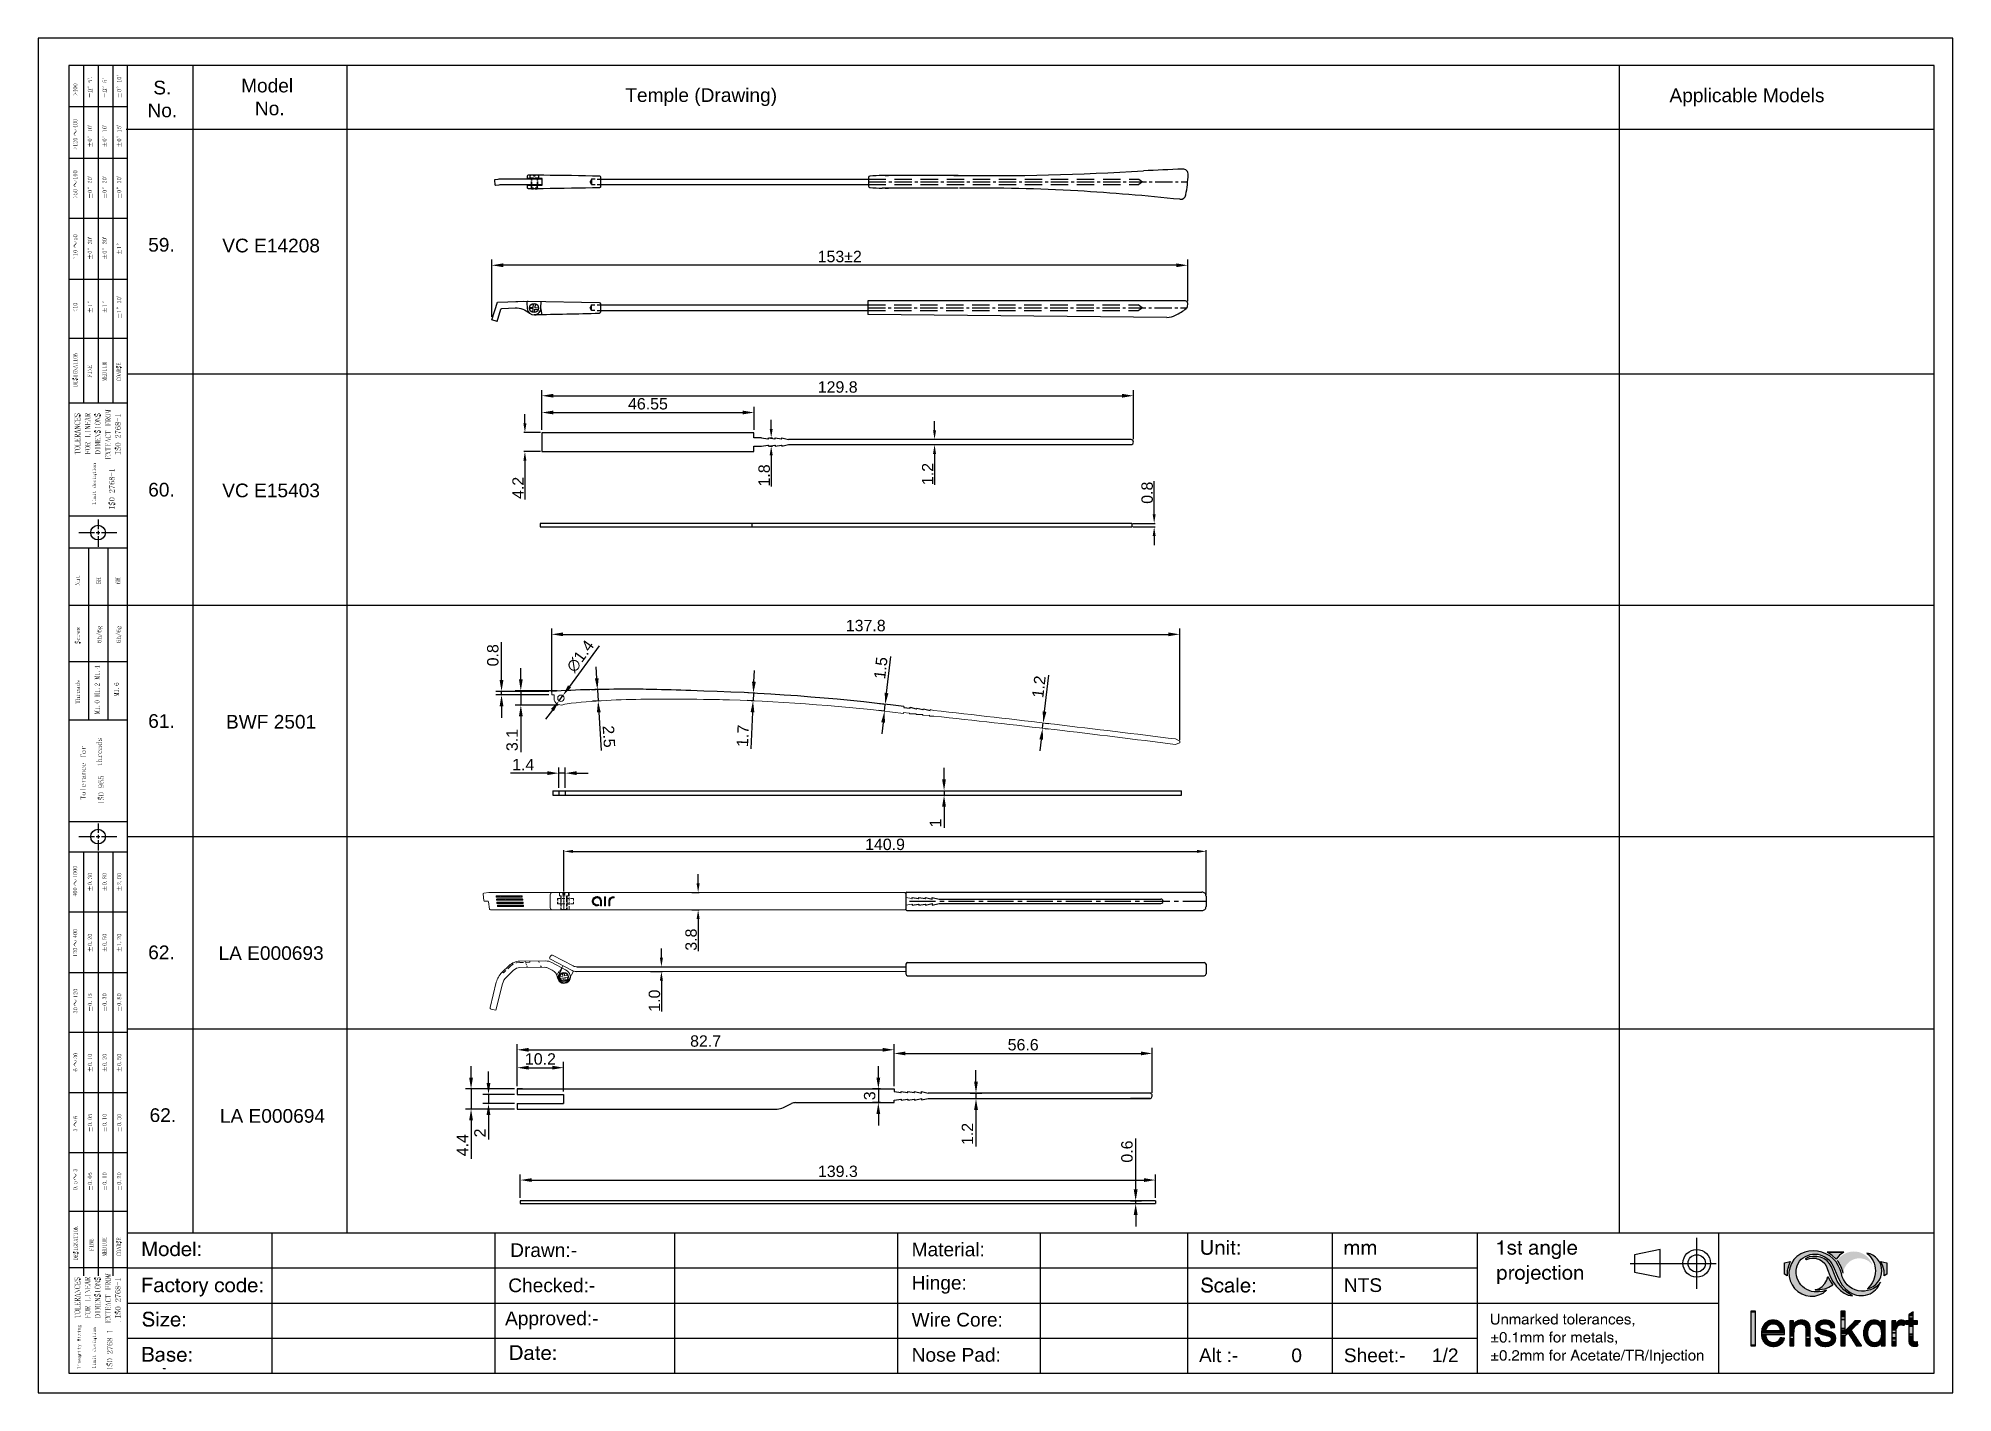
# Model space of a CAD drawing. Header units: millimetres. Extents: x 7018 to 13530, y 4187 to 5692.
# Drawn here: x 12642 to 13062, y 4951.9 to 5248.9 of the extents above; entities that cross this region are included whole.
import ezdxf

# ---------------------------------------------------------------- set-up
doc = ezdxf.new("R2010")
doc.units = ezdxf.units.MM
for name, pattern in [('CENTER2', [28.575, 19.05, -3.175, 3.175, -3.175]), ('DASHED', [19.05, 12.7, -6.35]), ('HIDDEN', [9.525, 6.35, -3.175])]:
    doc.linetypes.add(name, pattern=pattern)
for name, color, linetype in [('Center Line', 2, 'CENTER2'), ('Dimension', 3, 'Continuous'), ('PDF_0', 7, 'Continuous'), ('PDF_Geometry', 7, 'Continuous'), ('PDF_中心线', 7, 'Continuous'), ('PDF_填充', 7, 'Continuous'), ('PDF_标注', 7, 'Continuous'), ('PDF_绘图', 7, 'Continuous'), ('PDF_虚线', 7, 'Continuous'), ('PDF_隐藏', 7, 'Continuous')]:
    doc.layers.add(name, color=color, linetype=linetype)
doc.styles.get("Standard").update_dxf_attribs({"font": 'arial.ttf'})
doc.styles.add('样式 1', font='romant.shx')
doc.dimstyles.new('ISO-25', dxfattribs={"dimtxt": 2.5, "dimasz": 2.5, "dimexe": 1.25, "dimexo": 0.625, "dimtad": 1, "dimtxsty": 'Standard', "dimcen": 2.5, "dimadec": 0, "dimazin": 0, "dimtfac": 1, "dimtmove": 0, "dimatfit": 3, "dimfxl": 1, "dimarcsym": 0})
doc.dimstyles.new('ISO-25$0', dxfattribs={"dimtxt": 2.5, "dimasz": 2.5, "dimexe": 0.5, "dimexo": 1, "dimgap": 1, "dimtad": 0, "dimtih": 1, "dimtoh": 1, "dimdec": 1, "dimzin": 10, "dimdsep": 46, "dimlunit": 6, "dimtxsty": '样式 1', "dimcen": 0, "dimclrd": 256, "dimclre": 256, "dimclrt": 7, "dimazin": 0, "dimtfac": 1, "dimtdec": 1, "dimtofl": 0, "dimtmove": 0, "dimatfit": 0, "dimfxl": 1, "dimtolj": 1, "dimtzin": 10, "dimarcsym": 0})
doc.dimstyles.new('Standard$0', dxfattribs={"dimtxt": 2.3, "dimasz": 2, "dimexe": 1, "dimexo": 1, "dimgap": 1, "dimtad": 1, "dimdec": 1, "dimzin": 0, "dimdsep": 46, "dimtxsty": 'Standard', "dimcen": 0, "dimclrd": 4, "dimclre": 4, "dimclrt": 4, "dimadec": 1, "dimazin": 0, "dimtfac": 1, "dimtdec": 1, "dimtofl": 0, "dimtmove": 0, "dimatfit": 0, "dimfxl": 1, "dimtfillclr": 256, "dimtolj": 1, "dimtzin": 0, "dimlwd": -1, "dimlwe": -1, "dimarcsym": 1})

msp = doc.modelspace()

# ---------------------------------------------------------------- texts
at = {"attachment_point": 5}
for s, insert, char_height, width in [('S. \\PNo.', (12669.181, 5235.546), 2.9997, 34.34827), ('Model \\P No.', (12692.17, 5235.986), 2.9997, 34.34827), ('Temple (Drawing)', (12787.4, 5235.966), 2.99966, 46.92869), ('Applicable Models', (13016.834, 5235.915), 2.99966, 46.92869), ('59.', (12668.994, 5203.577), 2.9997, 34.34827), ('VC E14208', (12693.045, 5203.411), 2.9997, 34.34827), ('60.', (12668.994, 5149.874), 2.9997, 34.34827), ('VC E15403', (12693.045, 5149.709), 2.9997, 34.34827), ('61.', (12668.994, 5099.142), 2.9997, 34.34827), ('BWF 2501', (12693.045, 5098.976), 2.9997, 34.34827), ('62.', (12668.994, 5048.409), 2.9997, 34.34827), ('LA E000693', (12693.045, 5048.244), 2.9997, 34.34827), ('62.', (12669.296, 5012.718), 2.9997, 34.34827), ('LA E000694', (12693.346, 5012.553), 2.9997, 34.34827), ('Drawn:-', (12752.831, 4983.111), 2.9997, 34.34827), ('\\pxql;Material:', (12850.751, 4983.255), 2.99966, 34.34827), ('Checked:-', (12754.627, 4975.393), 2.9997, 34.34827), ('\\pxql;Hinge:', (12850.751, 4975.537), 2.99966, 34.34827), ('\\pxql;NTS', (12945.568, 4975.437), 2.9997, 34.34827), ('Approved:-', (12754.627, 4967.721), 2.9997, 34.34827), ('\\pxql; Wire Core:', (12849.583, 4967.864), 2.99966, 34.34827), ('\\pxql;Nose Pad:', (12850.751, 4960.147), 2.99966, 34.34827), ('\\pxql;Alt :-          0', (12913.795, 4960.047), 2.99966, 34.34827), ('\\pxql;Sheet:-     1/2', (12945.568, 4960.047), 2.99966, 34.34827)]:
    msp.add_mtext(s, dxfattribs=dict(at, insert=insert, char_height=char_height, width=width))

# ---------------------------------------------------------------- blocks, each defined once
blk = doc.blocks.new('*D1750')
at = {"layer": 'Defpoints', "color": 0, "transparency": 16777216}
for p in [(12881.86, 5142.51), (12881.86, 5141.71), (12886.78, 5141.71)]:
    blk.add_point(p, dxfattribs=at)
at = {"layer": 'Dimension', "color": 3, "transparency": 16777216}
for p, q in [((12886.78, 5144.51), (12886.78, 5151.74)), ((12882.11, 5142.51), (12887.03, 5142.51)), ((12882.11, 5141.71), (12887.03, 5141.71)), ((12886.78, 5139.71), (12886.78, 5137.71))]:
    blk.add_line(p, q, dxfattribs=at)
for points in [[(12886.44, 5144.51), (12887.11, 5144.51), (12886.78, 5142.51)], [(12886.44, 5139.71), (12887.11, 5139.71), (12886.78, 5141.71)]]:
    blk.add_solid(points, dxfattribs=at)
at = {"layer": 'Dimension', "transparency": 16777216, "insert": (12885.25, 5149.22), "char_height": 2.5, "attachment_point": 5, "rotation": 90}
blk.add_mtext('\\A1;0.8', dxfattribs=at)
blk = doc.blocks.new('*D1751')
at = {"layer": 'Defpoints', "color": 0, "transparency": 16777216}
for p in [(12748.73, 5162.43), (12752.4, 5162.43), (12752.4, 5158.23)]:
    blk.add_point(p, dxfattribs=at)
at = {"layer": 'Dimension', "color": 3, "transparency": 16777216}
for p, q in [((12748.73, 5164.43), (12748.73, 5166.43)), ((12752.15, 5162.43), (12748.48, 5162.43)), ((12752.15, 5158.23), (12748.48, 5158.23)), ((12748.73, 5156.23), (12748.73, 5147.73))]:
    blk.add_line(p, q, dxfattribs=at)
for points in [[(12748.39, 5164.43), (12749.06, 5164.43), (12748.73, 5162.43)], [(12748.39, 5156.23), (12749.06, 5156.23), (12748.73, 5158.23)]]:
    blk.add_solid(points, dxfattribs=at)
at = {"layer": 'Dimension', "transparency": 16777216, "insert": (12747.22, 5150.29), "char_height": 2.5, "attachment_point": 5, "rotation": 90}
blk.add_mtext('\\A1;4.2', dxfattribs=at)
blk = doc.blocks.new('*D1752')
at = {"layer": 'Defpoints', "color": 0, "transparency": 16777216}
for p in [(12799, 5166.81), (12752.45, 5162.38), (12799, 5162.43)]:
    blk.add_point(p, dxfattribs=at)
at = {"layer": 'Dimension', "color": 0, "lineweight": -2, "transparency": 16777216}
for p, q in [((12752.45, 5163), (12752.45, 5168.06)), ((12754.95, 5166.81), (12796.5, 5166.81)), ((12799, 5163.05), (12799, 5168.06))]:
    blk.add_line(p, q, dxfattribs=at)
at = {"layer": 'Dimension', "color": 0, "transparency": 16777216}
for points in [[(12754.95, 5167.23), (12754.95, 5166.4), (12752.45, 5166.81)], [(12796.5, 5167.23), (12796.5, 5166.4), (12799, 5166.81)]]:
    blk.add_solid(points, dxfattribs=at)
at = {"layer": 'Dimension', "color": 0, "transparency": 16777216, "insert": (12775.72, 5168.71), "char_height": 2.5, "attachment_point": 5}
blk.add_mtext('46.55', dxfattribs=at)
blk = doc.blocks.new('*D1753')
at = {"layer": 'Defpoints', "color": 0, "transparency": 16777216}
for p in [(12882.25, 5170.49), (12752.45, 5162.38), (12882.25, 5160.33)]:
    blk.add_point(p, dxfattribs=at)
at = {"layer": 'Dimension', "color": 0, "lineweight": -2, "transparency": 16777216}
for p, q in [((12752.45, 5163), (12752.45, 5171.74)), ((12754.95, 5170.49), (12879.75, 5170.49)), ((12882.25, 5160.95), (12882.25, 5171.74))]:
    blk.add_line(p, q, dxfattribs=at)
at = {"layer": 'Dimension', "color": 0, "transparency": 16777216}
for points in [[(12754.95, 5170.91), (12754.95, 5170.08), (12752.45, 5170.49)], [(12879.75, 5170.91), (12879.75, 5170.08), (12882.25, 5170.49)]]:
    blk.add_solid(points, dxfattribs=at)
at = {"layer": 'Dimension', "color": 0, "transparency": 16777216, "insert": (12817.35, 5172.39), "char_height": 2.5, "attachment_point": 5}
blk.add_mtext('129.8', dxfattribs=at)
blk = doc.blocks.new('*D1754')
at = {"layer": 'Defpoints', "color": 0, "transparency": 16777216}
for p in [(12838.6, 5160.93), (12838.6, 5159.73), (12838.6, 5159.73)]:
    blk.add_point(p, dxfattribs=at)
at = {"layer": 'Dimension', "color": 3, "transparency": 16777216}
for p, q in [((12838.6, 5162.93), (12838.6, 5164.93)), ((12838.6, 5157.73), (12838.6, 5150.94))]:
    blk.add_line(p, q, dxfattribs=at)
for points in [[(12838.26, 5162.93), (12838.93, 5162.93), (12838.6, 5160.93)], [(12838.26, 5157.73), (12838.93, 5157.73), (12838.6, 5159.73)]]:
    blk.add_solid(points, dxfattribs=at)
at = {"layer": 'Dimension', "transparency": 16777216, "insert": (12837.09, 5153.33), "char_height": 2.5, "attachment_point": 5, "rotation": 90}
blk.add_mtext('\\A1;1.2', dxfattribs=at)
blk = doc.blocks.new('*D2424')
at = {"layer": 'Defpoints', "color": 0, "transparency": 16777216}
for p in [(12802.13, 5161.23), (12802.13, 5159.43), (12802.76, 5159.43)]:
    blk.add_point(p, dxfattribs=at)
at = {"layer": 'Dimension', "color": 3, "transparency": 16777216}
for p, q in [((12802.76, 5163.23), (12802.76, 5165.23)), ((12802.38, 5161.23), (12803.01, 5161.23)), ((12802.38, 5159.43), (12803.01, 5159.43)), ((12802.76, 5157.43), (12802.76, 5150.61))]:
    blk.add_line(p, q, dxfattribs=at)
for points in [[(12802.43, 5163.23), (12803.09, 5163.23), (12802.76, 5161.23)], [(12802.43, 5157.43), (12803.09, 5157.43), (12802.76, 5159.43)]]:
    blk.add_solid(points, dxfattribs=at)
at = {"layer": 'Dimension', "transparency": 16777216, "insert": (12801.23, 5153.02), "char_height": 2.5, "attachment_point": 5, "rotation": 90}
blk.add_mtext('\\A1;1.8', dxfattribs=at)
blk = doc.blocks.new('*D2360')
at = {"layer": 'Defpoints', "color": 0, "transparency": 16777216}
for p in [(12741.46, 5199.1), (12741.46, 5187.16), (12894.14, 5190.58)]:
    blk.add_point(p, dxfattribs=at)
at = {"layer": 'Dimension', "color": 0, "lineweight": -2, "transparency": 16777216}
for p, q in [((12741.46, 5187.79), (12741.46, 5200.35)), ((12894.14, 5191.2), (12894.14, 5200.35)), ((12891.64, 5199.1), (12743.96, 5199.1))]:
    blk.add_line(p, q, dxfattribs=at)
at = {"layer": 'Dimension', "color": 0, "transparency": 16777216}
for points in [[(12743.96, 5199.52), (12743.96, 5198.69), (12741.46, 5199.1)], [(12891.64, 5199.52), (12891.64, 5198.69), (12894.14, 5199.1)]]:
    blk.add_solid(points, dxfattribs=at)
at = {"layer": 'Dimension', "color": 0, "transparency": 16777216, "insert": (12817.8, 5201.01), "char_height": 2.5, "attachment_point": 5}
blk.add_mtext('153±2', dxfattribs=at)
blk = doc.blocks.new('*D2847')
at = {"layer": 'Defpoints', "color": 0, "transparency": 16777216}
for p in [(12898.16, 5070.57), (12757.3, 5061.56), (12898.16, 5060.76)]:
    blk.add_point(p, dxfattribs=at)
at = {"layer": 'Dimension', "color": 3, "transparency": 16777216}
for p, q in [((12757.3, 5061.81), (12757.3, 5070.82)), ((12759.3, 5070.57), (12896.16, 5070.57)), ((12898.16, 5061.01), (12898.16, 5070.82))]:
    blk.add_line(p, q, dxfattribs=at)
for points in [[(12759.3, 5070.91), (12759.3, 5070.24), (12757.3, 5070.57)], [(12896.16, 5070.91), (12896.16, 5070.24), (12898.16, 5070.57)]]:
    blk.add_solid(points, dxfattribs=at)
at = {"layer": 'Dimension', "transparency": 16777216, "insert": (12827.73, 5072.1), "char_height": 2.5, "attachment_point": 5}
blk.add_mtext('\\A1;140.9', dxfattribs=at)
blk = doc.blocks.new('*D2848')
at = {"layer": 'Defpoints', "color": 0, "transparency": 16777216}
for p in [(12776.03, 5045.25), (12776.03, 5044.25), (12778.68, 5044.25)]:
    blk.add_point(p, dxfattribs=at)
at = {"layer": 'Dimension', "color": 3, "transparency": 16777216}
for p, q in [((12778.68, 5047.25), (12778.68, 5049.25)), ((12776.28, 5045.25), (12778.93, 5045.25)), ((12776.28, 5044.25), (12778.93, 5044.25)), ((12778.68, 5042.25), (12778.68, 5035.44))]:
    blk.add_line(p, q, dxfattribs=at)
for points in [[(12778.35, 5047.25), (12779.01, 5047.25), (12778.68, 5045.25)], [(12778.35, 5042.25), (12779.01, 5042.25), (12778.68, 5044.25)]]:
    blk.add_solid(points, dxfattribs=at)
at = {"layer": 'Dimension', "transparency": 16777216, "insert": (12777.15, 5037.84), "char_height": 2.5, "attachment_point": 5, "rotation": 90}
blk.add_mtext('\\A1;1.0', dxfattribs=at)
blk = doc.blocks.new('*D2849')
at = {"layer": 'Defpoints', "color": 0, "transparency": 16777216}
for p in [(12785.11, 5061.56), (12785.11, 5057.75), (12786.73, 5057.75)]:
    blk.add_point(p, dxfattribs=at)
at = {"layer": 'Dimension', "color": 3, "transparency": 16777216}
for p, q in [((12786.73, 5063.56), (12786.73, 5065.56)), ((12785.36, 5061.56), (12786.98, 5061.56)), ((12785.36, 5057.75), (12786.98, 5057.75)), ((12786.73, 5055.75), (12786.73, 5048.69))]:
    blk.add_line(p, q, dxfattribs=at)
for points in [[(12786.39, 5063.56), (12787.06, 5063.56), (12786.73, 5061.56)], [(12786.39, 5055.75), (12787.06, 5055.75), (12786.73, 5057.75)]]:
    blk.add_solid(points, dxfattribs=at)
at = {"layer": 'Dimension', "transparency": 16777216, "insert": (12785.2, 5051.22), "char_height": 2.5, "attachment_point": 5, "rotation": 90}
blk.add_mtext('\\A1;3.8', dxfattribs=at)
blk = doc.blocks.new('*D1930')
at = {"layer": 'Defpoints', "color": 0, "transparency": 16777216}
for p in [(12880.99, 4993.95), (12880.99, 4993.35), (12882.72, 4993.35)]:
    blk.add_point(p, dxfattribs=at)
at = {"layer": 'Dimension', "color": 0, "lineweight": -2, "transparency": 16777216}
for p, q in [((12882.72, 4996.45), (12882.72, 5007.65)), ((12881.61, 4993.95), (12883.97, 4993.95)), ((12882.72, 4993.35), (12882.72, 4993.95)), ((12881.61, 4993.35), (12883.97, 4993.35)), ((12882.72, 4990.85), (12882.72, 4988.35))]:
    blk.add_line(p, q, dxfattribs=at)
at = {"layer": 'Dimension', "color": 0, "transparency": 16777216}
for points in [[(12882.3, 4996.45), (12883.14, 4996.45), (12882.72, 4993.95)], [(12882.3, 4990.85), (12883.14, 4990.85), (12882.72, 4993.35)]]:
    blk.add_solid(points, dxfattribs=at)
at = {"layer": 'Dimension', "color": 0, "transparency": 16777216, "insert": (12880.82, 5004.75), "char_height": 2.5, "attachment_point": 5, "rotation": 90}
blk.add_mtext('0.6', dxfattribs=at)
blk = doc.blocks.new('*D1931')
at = {"layer": 'Defpoints', "color": 0, "transparency": 16777216}
for p in [(12757.23, 5023.14), (12747.03, 5018.48), (12757.23, 5017.28)]:
    blk.add_point(p, dxfattribs=at)
at = {"layer": 'Dimension', "color": 0, "lineweight": -2, "transparency": 16777216}
for p, q in [((12747.03, 5019.11), (12747.03, 5024.39)), ((12757.23, 5017.91), (12757.23, 5024.39)), ((12749.53, 5023.14), (12754.73, 5023.14))]:
    blk.add_line(p, q, dxfattribs=at)
at = {"layer": 'Dimension', "color": 0, "transparency": 16777216}
for points in [[(12749.53, 5023.56), (12749.53, 5022.73), (12747.03, 5023.14)], [(12754.73, 5023.56), (12754.73, 5022.73), (12757.23, 5023.14)]]:
    blk.add_solid(points, dxfattribs=at)
at = {"layer": 'Dimension', "color": 0, "transparency": 16777216, "insert": (12752.13, 5025.04), "char_height": 2.5, "attachment_point": 5}
blk.add_mtext('10.2', dxfattribs=at)
blk = doc.blocks.new('*D1932')
at = {"layer": 'Defpoints', "color": 0, "transparency": 16777216}
for p in [(12747.03, 5018.48), (12736.91, 5014.08), (12747.03, 5014.08)]:
    blk.add_point(p, dxfattribs=at)
at = {"layer": 'Dimension', "color": 0, "lineweight": -2, "transparency": 16777216}
for p, q in [((12736.91, 5020.98), (12736.91, 5023.48)), ((12746.41, 5018.48), (12735.66, 5018.48)), ((12736.91, 5018.48), (12736.91, 5014.08)), ((12746.41, 5014.08), (12735.66, 5014.08)), ((12736.91, 5011.58), (12736.91, 5003.19))]:
    blk.add_line(p, q, dxfattribs=at)
at = {"layer": 'Dimension', "color": 0, "transparency": 16777216}
for points in [[(12736.49, 5020.98), (12737.33, 5020.98), (12736.91, 5018.48)], [(12736.49, 5011.58), (12737.33, 5011.58), (12736.91, 5014.08)]]:
    blk.add_solid(points, dxfattribs=at)
at = {"layer": 'Dimension', "color": 0, "transparency": 16777216, "insert": (12735.04, 5006.14), "char_height": 2.5, "attachment_point": 5, "rotation": 90}
blk.add_mtext('4.4', dxfattribs=at)
blk = doc.blocks.new('*D1933')
at = {"layer": 'Defpoints', "color": 0, "transparency": 16777216}
for p in [(12740.74, 5015.28), (12747.03, 5017.28), (12747.03, 5015.28)]:
    blk.add_point(p, dxfattribs=at)
at = {"layer": 'Dimension', "color": 0, "lineweight": -2, "transparency": 16777216}
for p, q in [((12740.74, 5019.78), (12740.74, 5022.28)), ((12746.41, 5017.28), (12739.49, 5017.28)), ((12746.41, 5015.28), (12739.49, 5015.28)), ((12740.74, 5017.28), (12740.74, 5015.28)), ((12740.74, 5012.78), (12740.74, 5007.38))]:
    blk.add_line(p, q, dxfattribs=at)
at = {"layer": 'Dimension', "color": 0, "transparency": 16777216}
for points in [[(12740.32, 5019.78), (12741.15, 5019.78), (12740.74, 5017.28)], [(12740.32, 5012.78), (12741.15, 5012.78), (12740.74, 5015.28)]]:
    blk.add_solid(points, dxfattribs=at)
at = {"layer": 'Dimension', "color": 0, "transparency": 16777216, "insert": (12738.86, 5008.83), "char_height": 2.5, "attachment_point": 5, "rotation": 90}
blk.add_mtext('2', dxfattribs=at)
blk = doc.blocks.new('*D1934')
at = {"layer": 'Defpoints', "color": 0, "transparency": 16777216}
for p in [(12829.71, 5027.07), (12747.03, 5018.48), (12829.71, 5018.48)]:
    blk.add_point(p, dxfattribs=at)
at = {"layer": 'Dimension', "color": 0, "lineweight": -2, "transparency": 16777216}
for p, q in [((12747.03, 5019.11), (12747.03, 5028.32)), ((12829.71, 5019.11), (12829.71, 5028.32)), ((12749.53, 5027.07), (12827.21, 5027.07))]:
    blk.add_line(p, q, dxfattribs=at)
at = {"layer": 'Dimension', "color": 0, "transparency": 16777216}
for points in [[(12749.53, 5027.48), (12749.53, 5026.65), (12747.03, 5027.07)], [(12827.21, 5027.48), (12827.21, 5026.65), (12829.71, 5027.07)]]:
    blk.add_solid(points, dxfattribs=at)
at = {"layer": 'Dimension', "color": 0, "transparency": 16777216, "insert": (12788.37, 5028.97), "char_height": 2.5, "attachment_point": 5}
blk.add_mtext('82.7', dxfattribs=at)
blk = doc.blocks.new('*D2857')
at = {"layer": 'Defpoints', "color": 0, "transparency": 16777216}
for p in [(12886.36, 5026.27), (12829.71, 5018.48), (12886.36, 5017.02)]:
    blk.add_point(p, dxfattribs=at)
at = {"layer": 'Dimension', "color": 0, "lineweight": -2, "transparency": 16777216}
for p, q in [((12829.71, 5019.11), (12829.71, 5027.52)), ((12886.36, 5017.65), (12886.36, 5027.52)), ((12832.21, 5026.27), (12883.86, 5026.27))]:
    blk.add_line(p, q, dxfattribs=at)
at = {"layer": 'Dimension', "color": 0, "transparency": 16777216}
for points in [[(12832.21, 5026.69), (12832.21, 5025.85), (12829.71, 5026.27)], [(12883.86, 5026.69), (12883.86, 5025.85), (12886.36, 5026.27)]]:
    blk.add_solid(points, dxfattribs=at)
at = {"layer": 'Dimension', "color": 0, "transparency": 16777216, "insert": (12858.04, 5028.17), "char_height": 2.5, "attachment_point": 5}
blk.add_mtext('56.6', dxfattribs=at)
blk = doc.blocks.new('*D2858')
at = {"layer": 'Defpoints', "color": 0, "transparency": 16777216}
for p in [(12887.05, 4998.5), (12747.72, 4993.95), (12887.05, 4993.95)]:
    blk.add_point(p, dxfattribs=at)
at = {"layer": 'Dimension', "color": 0, "lineweight": -2, "transparency": 16777216}
for p, q in [((12747.72, 4994.57), (12747.72, 4999.75)), ((12750.22, 4998.5), (12884.55, 4998.5)), ((12887.05, 4994.57), (12887.05, 4999.75))]:
    blk.add_line(p, q, dxfattribs=at)
at = {"layer": 'Dimension', "color": 0, "transparency": 16777216}
for points in [[(12750.22, 4998.91), (12750.22, 4998.08), (12747.72, 4998.5)], [(12884.55, 4998.91), (12884.55, 4998.08), (12887.05, 4998.5)]]:
    blk.add_solid(points, dxfattribs=at)
at = {"layer": 'Dimension', "color": 0, "transparency": 16777216, "insert": (12817.39, 5000.4), "char_height": 2.5, "attachment_point": 5}
blk.add_mtext('139.3', dxfattribs=at)
blk = doc.blocks.new('*D2859')
at = {"layer": 'Defpoints', "color": 0, "transparency": 16777216}
for p in [(12845.77, 5017.58), (12845.77, 5016.38), (12847.69, 5016.38)]:
    blk.add_point(p, dxfattribs=at)
at = {"layer": 'Dimension', "color": 0, "lineweight": -2, "transparency": 16777216}
for p, q in [((12847.69, 5020.08), (12847.69, 5022.58)), ((12846.39, 5017.58), (12848.94, 5017.58)), ((12846.39, 5016.38), (12848.94, 5016.38)), ((12847.69, 5017.58), (12847.69, 5016.38)), ((12847.69, 5013.88), (12847.69, 5005.84))]:
    blk.add_line(p, q, dxfattribs=at)
at = {"layer": 'Dimension', "color": 0, "transparency": 16777216}
for points in [[(12847.28, 5020.08), (12848.11, 5020.08), (12847.69, 5017.58)], [(12847.28, 5013.88), (12848.11, 5013.88), (12847.69, 5016.38)]]:
    blk.add_solid(points, dxfattribs=at)
at = {"layer": 'Dimension', "color": 0, "transparency": 16777216, "insert": (12845.81, 5008.61), "char_height": 2.5, "attachment_point": 5, "rotation": 90}
blk.add_mtext('1.2', dxfattribs=at)
blk = doc.blocks.new('*D2860')
at = {"layer": 'Defpoints', "color": 0, "transparency": 16777216}
for p in [(12826.27, 5015.48), (12827.34, 5018.48), (12827.34, 5015.48)]:
    blk.add_point(p, dxfattribs=at)
at = {"layer": 'Dimension', "color": 0, "lineweight": -2, "transparency": 16777216}
for p, q in [((12826.27, 5020.98), (12826.27, 5023.48)), ((12826.72, 5018.48), (12825.02, 5018.48)), ((12826.72, 5015.48), (12825.02, 5015.48)), ((12826.27, 5018.48), (12826.27, 5015.48)), ((12826.27, 5012.98), (12826.27, 5010.48))]:
    blk.add_line(p, q, dxfattribs=at)
at = {"layer": 'Dimension', "color": 0, "transparency": 16777216}
for points in [[(12825.85, 5020.98), (12826.68, 5020.98), (12826.27, 5018.48)], [(12825.85, 5012.98), (12826.68, 5012.98), (12826.27, 5015.48)]]:
    blk.add_solid(points, dxfattribs=at)
at = {"layer": 'Dimension', "color": 0, "transparency": 16777216, "insert": (12824.37, 5016.98), "char_height": 2.5, "attachment_point": 5, "rotation": 90}
blk.add_mtext('3', dxfattribs=at)
blk = doc.blocks.new('*D2941')
at = {"layer": 'Defpoints', "color": 0, "transparency": 16777216}
for p in [(12840.68, 5083.88), (12840.68, 5082.88), (12840.68, 5082.88)]:
    blk.add_point(p, dxfattribs=at)
at = {"layer": 'Dimension', "color": 0, "lineweight": -2, "transparency": 16777216}
for p, q in [((12840.68, 5086.38), (12840.68, 5088.88)), ((12840.68, 5083.88), (12840.68, 5082.88)), ((12841.3, 5083.88), (12841.93, 5083.88)), ((12841.3, 5082.88), (12841.93, 5082.88)), ((12840.68, 5080.38), (12840.68, 5075.71))]:
    blk.add_line(p, q, dxfattribs=at)
at = {"layer": 'Dimension', "color": 0, "transparency": 16777216}
for points in [[(12840.26, 5086.38), (12841.09, 5086.38), (12840.68, 5083.88)], [(12840.26, 5080.38), (12841.09, 5080.38), (12840.68, 5082.88)]]:
    blk.add_solid(points, dxfattribs=at)
at = {"layer": 'Dimension', "color": 0, "transparency": 16777216, "insert": (12838.8, 5076.8), "char_height": 2.5, "attachment_point": 5, "rotation": 90}
blk.add_mtext('1', dxfattribs=at)
blk = doc.blocks.new('*D2942')
at = {"layer": 'Defpoints', "color": 0, "transparency": 16777216}
for p in [(12756.14, 5087.73), (12756.14, 5083.88), (12757.58, 5083.88)]:
    blk.add_point(p, dxfattribs=at)
at = {"layer": 'Dimension', "color": 0, "lineweight": -2, "transparency": 16777216}
for p, q in [((12753.64, 5087.73), (12745.59, 5087.73)), ((12756.14, 5084.51), (12756.14, 5088.98)), ((12757.58, 5087.73), (12756.14, 5087.73)), ((12757.58, 5084.51), (12757.58, 5088.98)), ((12760.08, 5087.73), (12762.58, 5087.73))]:
    blk.add_line(p, q, dxfattribs=at)
at = {"layer": 'Dimension', "color": 0, "transparency": 16777216}
for points in [[(12753.64, 5088.15), (12753.64, 5087.31), (12756.14, 5087.73)], [(12760.08, 5088.15), (12760.08, 5087.31), (12757.58, 5087.73)]]:
    blk.add_solid(points, dxfattribs=at)
at = {"layer": 'Dimension', "color": 0, "transparency": 16777216, "insert": (12748.36, 5089.61), "char_height": 2.5, "attachment_point": 5}
blk.add_mtext('1.4', dxfattribs=at)
blk = doc.blocks.new('*D2943')
at = {"layer": 'Defpoints', "color": 0, "transparency": 16777216}
for p in [(12743.6, 5105.67), (12754.61, 5105.67), (12754.61, 5104.88)]:
    blk.add_point(p, dxfattribs=at)
at = {"layer": 'Dimension', "color": 0, "lineweight": -2, "transparency": 16777216}
for p, q in [((12743.6, 5108.17), (12743.6, 5116.48)), ((12753.99, 5105.67), (12742.35, 5105.67)), ((12753.99, 5104.88), (12742.35, 5104.88)), ((12743.6, 5104.88), (12743.6, 5105.67)), ((12743.6, 5102.38), (12743.6, 5099.88))]:
    blk.add_line(p, q, dxfattribs=at)
at = {"layer": 'Dimension', "color": 0, "transparency": 16777216}
for points in [[(12743.18, 5108.17), (12744.02, 5108.17), (12743.6, 5105.67)], [(12743.18, 5102.38), (12744.02, 5102.38), (12743.6, 5104.88)]]:
    blk.add_solid(points, dxfattribs=at)
at = {"layer": 'Dimension', "color": 0, "transparency": 16777216, "insert": (12741.7, 5113.58), "char_height": 2.5, "attachment_point": 5, "rotation": 90}
blk.add_mtext('0.8', dxfattribs=at)
blk = doc.blocks.new('*D2944')
at = {"layer": 'Defpoints', "color": 0, "transparency": 16777216}
for p in [(12892.39, 5118.17), (12754.61, 5104.88), (12892.39, 5094.36)]:
    blk.add_point(p, dxfattribs=at)
at = {"layer": 'Dimension', "color": 0, "lineweight": -2, "transparency": 16777216}
for p, q in [((12754.61, 5105.5), (12754.61, 5119.42)), ((12757.11, 5118.17), (12889.89, 5118.17)), ((12892.39, 5094.99), (12892.39, 5119.42))]:
    blk.add_line(p, q, dxfattribs=at)
at = {"layer": 'Dimension', "color": 0, "transparency": 16777216}
for points in [[(12757.11, 5118.59), (12757.11, 5117.76), (12754.61, 5118.17)], [(12889.89, 5118.59), (12889.89, 5117.76), (12892.39, 5118.17)]]:
    blk.add_solid(points, dxfattribs=at)
at = {"layer": 'Dimension', "color": 0, "transparency": 16777216, "insert": (12823.5, 5120.08), "char_height": 2.5, "attachment_point": 5}
blk.add_mtext('137.8', dxfattribs=at)
blk = doc.blocks.new('*D1988')
at = {"layer": 'Defpoints', "color": 0, "transparency": 16777216}
for p in [(12747.83, 5105.78), (12756.47, 5105.78), (12756.63, 5102.66)]:
    blk.add_point(p, dxfattribs=at)
at = {"layer": 'Dimension', "color": 0, "lineweight": -2, "transparency": 16777216}
for p, q in [((12747.83, 5108.28), (12747.83, 5110.78)), ((12755.84, 5105.78), (12746.58, 5105.78)), ((12747.83, 5105.78), (12747.83, 5102.66)), ((12756.01, 5102.66), (12746.58, 5102.66)), ((12747.83, 5100.16), (12747.83, 5092.34))]:
    blk.add_line(p, q, dxfattribs=at)
at = {"layer": 'Dimension', "color": 0, "transparency": 16777216}
for points in [[(12747.42, 5108.28), (12748.25, 5108.28), (12747.83, 5105.78)], [(12747.42, 5100.16), (12748.25, 5100.16), (12747.83, 5102.66)]]:
    blk.add_solid(points, dxfattribs=at)
at = {"layer": 'Dimension', "color": 0, "transparency": 16777216, "insert": (12745.93, 5095), "char_height": 2.5, "attachment_point": 5, "rotation": 90}
blk.add_mtext('3.1', dxfattribs=at)
blk = doc.blocks.new('*D1989')
at = {"layer": 'Defpoints', "color": 0, "transparency": 16777216}
for p in [(12862.22, 5097.59), (12862.35, 5098.75), (12862.44, 5098.74)]:
    blk.add_point(p, dxfattribs=at)
at = {"layer": 'Dimension', "color": 0, "lineweight": -2, "transparency": 16777216}
for p, q in [((12862.73, 5101.22), (12863.67, 5109.2)), ((12862.01, 5095.1), (12861.72, 5092.61)), ((12862.3, 5097.58), (12862.44, 5098.74)), ((12862.84, 5097.52), (12863.54, 5097.43)), ((12862.97, 5098.67), (12863.68, 5098.59))]:
    blk.add_line(p, q, dxfattribs=at)
at = {"layer": 'Dimension', "color": 0, "transparency": 16777216}
for points in [[(12862.32, 5101.27), (12863.14, 5101.17), (12862.44, 5098.74)], [(12861.6, 5095.15), (12862.42, 5095.05), (12862.3, 5097.58)]]:
    blk.add_solid(points, dxfattribs=at)
at = {"layer": 'Dimension', "color": 0, "transparency": 16777216, "insert": (12861.48, 5106.67), "char_height": 2.5, "attachment_point": 5, "rotation": 83.2883}
blk.add_mtext('1.2', dxfattribs=at)
blk = doc.blocks.new('*D1990')
at = {"layer": 'Defpoints', "color": 0, "transparency": 16777216}
for p in [(12827.78, 5102.82), (12828.26, 5101.26), (12828.44, 5102.74)]:
    blk.add_point(p, dxfattribs=at)
at = {"layer": 'Dimension', "color": 0, "lineweight": -2, "transparency": 16777216}
for p, q in [((12828.07, 5105.3), (12829.01, 5113.33)), ((12827.64, 5101.33), (12826.37, 5101.48)), ((12827.82, 5102.82), (12826.54, 5102.96)), ((12827.32, 5098.85), (12827.03, 5096.37)), ((12827.61, 5101.33), (12827.78, 5102.82))]:
    blk.add_line(p, q, dxfattribs=at)
at = {"layer": 'Dimension', "color": 0, "transparency": 16777216}
for points in [[(12827.66, 5105.35), (12828.49, 5105.25), (12827.78, 5102.82)], [(12826.9, 5098.9), (12827.73, 5098.8), (12827.61, 5101.33)]]:
    blk.add_solid(points, dxfattribs=at)
at = {"layer": 'Dimension', "color": 0, "transparency": 16777216, "insert": (12826.8, 5110.78), "char_height": 2.5, "attachment_point": 5, "rotation": 83.3179}
blk.add_mtext('1.5', dxfattribs=at)
blk = doc.blocks.new('*D2945')
at = {"layer": 'Defpoints', "color": 0, "transparency": 16777216}
for p in [(12756.22, 5103.59), (12757.04, 5104.73)]:
    blk.add_point(p, dxfattribs=at)
at = {"layer": 'Dimension', "color": 0, "lineweight": -2, "transparency": 16777216}
for p, q in [((12764.99, 5115.65), (12758.51, 5106.75)), ((12756.22, 5103.59), (12757.04, 5104.73)), ((12754.75, 5101.57), (12753.28, 5099.55))]:
    blk.add_line(p, q, dxfattribs=at)
at = {"layer": 'Dimension', "color": 0, "transparency": 16777216}
for points in [[(12754.41, 5101.82), (12755.09, 5101.33), (12756.22, 5103.59)], [(12758.17, 5106.99), (12758.85, 5106.5), (12757.04, 5104.73)]]:
    blk.add_solid(points, dxfattribs=at)
at = {"layer": 'Dimension', "color": 0, "transparency": 16777216, "insert": (12760.89, 5113.37), "char_height": 2.5, "attachment_point": 5, "rotation": 53.9824}
blk.add_mtext('∅1.4', dxfattribs=at)
blk = doc.blocks.new('*D2946')
at = {"layer": 'Defpoints', "color": 0, "transparency": 16777216}
for p in [(12764.79, 5103.56), (12765.73, 5106.09), (12765.87, 5103.63)]:
    blk.add_point(p, dxfattribs=at)
at = {"layer": 'Dimension', "color": 0, "lineweight": -2, "transparency": 16777216}
for p, q in [((12764.49, 5108.52), (12764.34, 5111.02)), ((12765.1, 5106.05), (12763.39, 5105.95)), ((12765.25, 5103.59), (12763.54, 5103.49)), ((12764.64, 5106.03), (12764.79, 5103.56)), ((12764.93, 5101.07), (12765.43, 5092.72))]:
    blk.add_line(p, q, dxfattribs=at)
at = {"layer": 'Dimension', "color": 0, "transparency": 16777216}
for points in [[(12764.91, 5108.55), (12764.08, 5108.5), (12764.64, 5106.03)], [(12765.35, 5101.09), (12764.52, 5101.04), (12764.79, 5103.56)]]:
    blk.add_solid(points, dxfattribs=at)
at = {"layer": 'Dimension', "color": 0, "transparency": 16777216, "insert": (12767.15, 5095.76), "char_height": 2.5, "attachment_point": 5, "rotation": 273.3984}
blk.add_mtext('2.5', dxfattribs=at)
blk = doc.blocks.new('*D2947')
at = {"layer": 'Defpoints', "color": 0, "transparency": 16777216}
for p in [(12798.77, 5103.59), (12799.68, 5103.55), (12799.76, 5105.23)]:
    blk.add_point(p, dxfattribs=at)
at = {"layer": 'Dimension', "color": 0, "lineweight": -2, "transparency": 16777216}
for p, q in [((12798.97, 5107.77), (12799.09, 5110.26)), ((12799.06, 5103.58), (12797.52, 5103.65)), ((12799.14, 5105.26), (12797.6, 5105.33)), ((12798.85, 5105.27), (12798.77, 5103.59)), ((12798.66, 5101.1), (12798.28, 5093.04))]:
    blk.add_line(p, q, dxfattribs=at)
at = {"layer": 'Dimension', "color": 0, "transparency": 16777216}
for points in [[(12798.55, 5107.79), (12799.38, 5107.75), (12798.85, 5105.27)], [(12798.24, 5101.11), (12799.07, 5101.08), (12798.77, 5103.59)]]:
    blk.add_solid(points, dxfattribs=at)
at = {"layer": 'Dimension', "color": 0, "transparency": 16777216, "insert": (12796.53, 5095.91), "char_height": 2.5, "attachment_point": 5, "rotation": 87.3184}
blk.add_mtext('1.7', dxfattribs=at)
blk = doc.blocks.new('fr')
at = {"transparency": 33554559}
for points in [[(1488.16, -437.24), (1488.16, -444.82), (1489.15, -444.82), (1489.15, -437.24)], [(1498.94, -439.18), (1498.94, -439.23), (1498.72, -439.23), (1498.67, -439.27), (1498.58, -439.27), (1498.54, -439.32), (1498.45, -439.32), (1498.4, -439.36), (1498.31, -439.41), (1498.27, -439.41), (1498.22, -439.45), (1498.18, -439.45), (1498.09, -439.54), (1498.04, -439.54), (1497.95, -439.59), (1497.95, -439.63), (1497.9, -439.63), (1497.86, -439.68), (1497.86, -439.72), (1497.81, -439.72), (1497.81, -439.77), (1497.77, -439.77), (1497.77, -439.81), (1497.72, -439.86), (1497.68, -439.86), (1497.68, -439.9), (1497.63, -439.9), (1497.63, -439.95), (1497.59, -439.95), (1497.59, -439.99), (1497.54, -440.04), (1497.54, -440.08), (1497.5, -440.08), (1497.5, -439.32), (1496.69, -439.32), (1496.69, -444.82), (1497.59, -444.82), (1497.59, -441.8), (1497.63, -441.8), (1497.63, -441.26), (1497.68, -441.21), (1497.68, -441.03), (1497.72, -441.03), (1497.72, -440.85), (1497.81, -440.67), (1497.86, -440.62), (1497.86, -440.58), (1497.95, -440.49), (1497.95, -440.44), (1497.99, -440.44), (1498.04, -440.4), (1498.04, -440.35), (1498.09, -440.35), (1498.22, -440.22), (1498.27, -440.22), (1498.31, -440.17), (1498.4, -440.17), (1498.49, -440.08), (1498.58, -440.08), (1498.63, -440.04), (1498.76, -440.04), (1498.81, -439.99), (1499.35, -439.99), (1499.39, -440.04), (1499.53, -440.04), (1499.53, -440.08), (1499.62, -440.08), (1499.66, -440.13), (1499.71, -440.13), (1499.71, -440.17), (1499.8, -440.17), (1499.8, -440.22), (1499.85, -440.22), (1499.89, -440.26), (1499.89, -440.31), (1499.94, -440.31), (1499.98, -440.35), (1499.98, -440.4), (1500.07, -440.49), (1500.07, -440.53), (1500.12, -440.58), (1500.12, -440.67), (1500.21, -440.85), (1500.21, -444.82), (1501.15, -444.82), (1501.15, -440.76), (1501.11, -440.67), (1501.11, -440.49), (1501.06, -440.44), (1501.06, -440.31), (1501.02, -440.26), (1501.02, -440.17), (1500.97, -440.17), (1500.97, -440.04), (1500.93, -440.04), (1500.93, -439.99), (1500.88, -439.95), (1500.88, -439.9), (1500.84, -439.9), (1500.84, -439.86), (1500.79, -439.81), (1500.79, -439.77), (1500.75, -439.77), (1500.75, -439.72), (1500.7, -439.72), (1500.7, -439.68), (1500.66, -439.63), (1500.61, -439.63), (1500.61, -439.59), (1500.52, -439.54), (1500.48, -439.54), (1500.39, -439.45), (1500.34, -439.45), (1500.3, -439.41), (1500.25, -439.41), (1500.16, -439.36), (1500.12, -439.36), (1500.12, -439.32), (1500.03, -439.32), (1499.98, -439.27), (1499.85, -439.27), (1499.85, -439.23), (1499.57, -439.23), (1499.53, -439.18)], [(1504.04, -439.18), (1504, -439.23), (1503.77, -439.23), (1503.59, -439.32), (1503.46, -439.32), (1503.41, -439.36), (1503.37, -439.36), (1503.09, -439.5), (1503.05, -439.54), (1503, -439.54), (1502.82, -439.72), (1502.78, -439.72), (1502.78, -439.77), (1502.64, -439.9), (1502.64, -439.95), (1502.6, -439.95), (1502.6, -440.04), (1502.55, -440.04), (1502.55, -440.13), (1502.51, -440.13), (1502.51, -440.22), (1502.46, -440.22), (1502.46, -440.35), (1502.42, -440.35), (1502.42, -440.53), (1502.37, -440.53), (1502.37, -441.08), (1502.42, -441.12), (1502.42, -441.26), (1502.46, -441.26), (1502.46, -441.35), (1502.51, -441.35), (1502.51, -441.44), (1502.55, -441.44), (1502.55, -441.48), (1502.6, -441.53), (1502.6, -441.57), (1502.64, -441.57), (1502.64, -441.62), (1502.69, -441.62), (1502.69, -441.66), (1502.73, -441.66), (1502.73, -441.71), (1502.78, -441.71), (1502.78, -441.75), (1502.82, -441.75), (1502.82, -441.8), (1502.87, -441.8), (1502.87, -441.84), (1502.91, -441.84), (1502.91, -441.89), (1502.96, -441.89), (1503, -441.93), (1503.05, -441.93), (1503.05, -441.98), (1503.14, -441.98), (1503.14, -442.02), (1503.23, -442.02), (1503.32, -442.11), (1503.41, -442.11), (1503.41, -442.16), (1503.5, -442.16), (1503.55, -442.2), (1503.64, -442.2), (1503.68, -442.25), (1503.82, -442.25), (1503.86, -442.29), (1503.95, -442.29), (1504, -442.34), (1504.18, -442.34), (1504.18, -442.38), (1504.36, -442.38), (1504.36, -442.43), (1504.45, -442.43), (1504.54, -442.48), (1504.63, -442.48), (1504.67, -442.52), (1504.76, -442.52), (1504.85, -442.57), (1504.95, -442.57), (1505.04, -442.61), (1505.26, -442.66), (1505.31, -442.7), (1505.4, -442.7), (1505.4, -442.75), (1505.49, -442.75), (1505.53, -442.79), (1505.58, -442.79), (1505.58, -442.84), (1505.62, -442.84), (1505.71, -442.93), (1505.71, -442.97), (1505.76, -443.02), (1505.76, -443.06), (1505.8, -443.06), (1505.8, -443.29), (1505.85, -443.29), (1505.8, -443.33), (1505.8, -443.51), (1505.76, -443.51), (1505.76, -443.6), (1505.71, -443.65), (1505.71, -443.69), (1505.67, -443.69), (1505.67, -443.78), (1505.62, -443.78), (1505.58, -443.83), (1505.58, -443.87), (1505.53, -443.87), (1505.53, -443.92), (1505.49, -443.92), (1505.44, -443.96), (1505.4, -443.96), (1505.35, -444.01), (1505.31, -444.01), (1505.31, -444.05), (1505.22, -444.05), (1505.17, -444.1), (1504.99, -444.1), (1504.95, -444.15), (1504.13, -444.15), (1504.09, -444.1), (1503.95, -444.1), (1503.95, -444.05), (1503.82, -444.05), (1503.82, -444.01), (1503.77, -444.01), (1503.73, -443.96), (1503.68, -443.96), (1503.64, -443.92), (1503.59, -443.92), (1503.59, -443.87), (1503.55, -443.87), (1503.5, -443.83), (1503.5, -443.78), (1503.46, -443.78), (1503.46, -443.74), (1503.41, -443.74), (1503.41, -443.69), (1503.37, -443.69), (1503.37, -443.65), (1503.32, -443.6), (1503.32, -443.56), (1503.28, -443.51), (1503.28, -443.42), (1503.23, -443.42), (1503.23, -443.33), (1503.19, -443.33), (1503.19, -443.2), (1503.14, -443.15), (1503.14, -443.02), (1502.96, -443.02), (1502.91, -443.06), (1502.73, -443.06), (1502.69, -443.11), (1502.46, -443.11), (1502.37, -443.15), (1502.19, -443.15), (1502.19, -443.2), (1502.24, -443.2), (1502.24, -443.38), (1502.28, -443.38), (1502.28, -443.51), (1502.33, -443.56), (1502.33, -443.65), (1502.37, -443.69), (1502.37, -443.78), (1502.42, -443.78), (1502.42, -443.87), (1502.46, -443.87), (1502.46, -443.92), (1502.51, -443.96), (1502.51, -444.05), (1502.55, -444.05), (1502.55, -444.1), (1502.6, -444.1), (1502.6, -444.15), (1502.64, -444.15), (1502.64, -444.24), (1502.69, -444.24), (1502.78, -444.33), (1502.78, -444.37), (1502.82, -444.37), (1502.87, -444.42), (1502.87, -444.46), (1502.91, -444.46), (1502.91, -444.51), (1502.96, -444.51), (1503, -444.55), (1503.05, -444.55), (1503.09, -444.6), (1503.19, -444.64), (1503.23, -444.69), (1503.28, -444.69), (1503.41, -444.73), (1503.46, -444.78), (1504, -444.91), (1504.22, -444.91), (1504.4, -444.96), (1504.63, -444.96), (1504.81, -444.91), (1505.04, -444.91), (1505.4, -444.82), (1505.44, -444.82), (1505.58, -444.78), (1505.62, -444.73), (1505.76, -444.69), (1505.8, -444.69), (1505.89, -444.64), (1505.94, -444.6), (1506.03, -444.55), (1506.07, -444.51), (1506.12, -444.51), (1506.12, -444.46), (1506.16, -444.46), (1506.21, -444.42), (1506.21, -444.37), (1506.25, -444.37), (1506.39, -444.24), (1506.39, -444.19), (1506.43, -444.19), (1506.43, -444.15), (1506.48, -444.15), (1506.48, -444.1), (1506.52, -444.1), (1506.52, -444.01), (1506.57, -444.01), (1506.57, -443.96), (1506.62, -443.92), (1506.62, -443.87), (1506.66, -443.87), (1506.66, -443.74), (1506.71, -443.74), (1506.71, -443.6), (1506.75, -443.6), (1506.75, -443.33), (1506.8, -443.29), (1506.8, -443.06), (1506.75, -443.06), (1506.75, -442.79), (1506.71, -442.79), (1506.71, -442.66), (1506.66, -442.61), (1506.66, -442.57), (1506.62, -442.52), (1506.62, -442.48), (1506.57, -442.43), (1506.57, -442.38), (1506.52, -442.38), (1506.52, -442.34), (1506.48, -442.34), (1506.48, -442.25), (1506.43, -442.25), (1506.39, -442.2), (1506.34, -442.2), (1506.34, -442.16), (1506.3, -442.16), (1506.3, -442.11), (1506.25, -442.11), (1506.21, -442.02), (1506.12, -442.02), (1506.12, -441.98), (1506.07, -441.98), (1506.03, -441.93), (1505.98, -441.93), (1505.94, -441.89), (1505.89, -441.89), (1505.85, -441.84), (1505.76, -441.84), (1505.71, -441.8), (1505.62, -441.8), (1505.58, -441.75), (1505.49, -441.75), (1505.44, -441.71), (1505.31, -441.71), (1505.31, -441.66), (1505.17, -441.66), (1505.13, -441.62), (1504.99, -441.62), (1504.95, -441.57), (1504.85, -441.57), (1504.85, -441.53), (1504.72, -441.53), (1504.67, -441.48), (1504.49, -441.48), (1504.49, -441.44), (1504.36, -441.44), (1504.31, -441.39), (1504.22, -441.39), (1504.22, -441.35), (1504.04, -441.35), (1504.04, -441.3), (1503.86, -441.3), (1503.77, -441.26), (1503.73, -441.26), (1503.73, -441.21), (1503.64, -441.21), (1503.55, -441.12), (1503.5, -441.12), (1503.46, -441.08), (1503.46, -441.03), (1503.41, -441.03), (1503.37, -440.94), (1503.32, -440.9), (1503.32, -440.81), (1503.28, -440.81), (1503.28, -440.49), (1503.32, -440.44), (1503.32, -440.4), (1503.37, -440.35), (1503.37, -440.31), (1503.41, -440.31), (1503.46, -440.26), (1503.46, -440.22), (1503.5, -440.22), (1503.59, -440.13), (1503.64, -440.13), (1503.64, -440.08), (1503.73, -440.08), (1503.73, -440.04), (1503.86, -440.04), (1503.91, -439.99), (1504.13, -439.99), (1504.18, -439.95), (1504.72, -439.95), (1504.76, -439.99), (1504.95, -439.99), (1504.99, -440.04), (1505.08, -440.04), (1505.08, -440.08), (1505.17, -440.08), (1505.17, -440.13), (1505.22, -440.13), (1505.26, -440.17), (1505.31, -440.17), (1505.31, -440.22), (1505.35, -440.22), (1505.44, -440.31), (1505.44, -440.35), (1505.49, -440.35), (1505.49, -440.4), (1505.53, -440.44), (1505.53, -440.49), (1505.58, -440.53), (1505.58, -440.58), (1505.62, -440.62), (1505.62, -440.81), (1505.67, -440.81), (1505.67, -440.85), (1505.85, -440.85), (1505.85, -440.81), (1506.16, -440.81), (1506.21, -440.76), (1506.52, -440.76), (1506.52, -440.72), (1506.57, -440.72), (1506.57, -440.62), (1506.52, -440.62), (1506.52, -440.44), (1506.48, -440.4), (1506.48, -440.26), (1506.43, -440.26), (1506.43, -440.17), (1506.39, -440.13), (1506.39, -440.04), (1506.34, -440.04), (1506.34, -439.99), (1506.3, -439.99), (1506.3, -439.9), (1506.25, -439.9), (1506.25, -439.86), (1506.07, -439.68), (1505.98, -439.63), (1505.89, -439.54), (1505.8, -439.5), (1505.76, -439.45), (1505.71, -439.45), (1505.53, -439.36), (1505.44, -439.36), (1505.4, -439.32), (1505.31, -439.32), (1505.17, -439.27), (1505.08, -439.23), (1504.81, -439.23), (1504.76, -439.18)], [(1520.97, -439.18), (1520.92, -439.23), (1520.79, -439.23), (1520.74, -439.27), (1520.65, -439.27), (1520.65, -439.32), (1520.61, -439.32), (1520.56, -439.36), (1520.52, -439.36), (1520.52, -439.41), (1520.47, -439.41), (1520.24, -439.63), (1520.24, -439.68), (1520.2, -439.68), (1520.2, -439.72), (1520.11, -439.81), (1520.11, -439.86), (1520.06, -439.86), (1520.06, -439.9), (1520.02, -439.95), (1520.02, -439.99), (1519.97, -440.04), (1519.97, -440.08), (1519.93, -440.13), (1519.93, -439.32), (1519.07, -439.32), (1519.07, -444.82), (1520.02, -444.82), (1520.02, -441.57), (1520.06, -441.48), (1520.06, -441.17), (1520.2, -440.76), (1520.29, -440.62), (1520.34, -440.53), (1520.34, -440.49), (1520.43, -440.44), (1520.47, -440.4), (1520.52, -440.35), (1520.52, -440.31), (1520.56, -440.31), (1520.61, -440.26), (1520.65, -440.26), (1520.65, -440.22), (1520.74, -440.22), (1520.79, -440.17), (1521.01, -440.17), (1521.06, -440.13), (1521.19, -440.13), (1521.19, -440.17), (1521.42, -440.17), (1521.46, -440.22), (1521.51, -440.22), (1521.51, -440.26), (1521.6, -440.26), (1521.64, -440.31), (1521.69, -440.31), (1521.73, -440.35), (1521.78, -440.31), (1521.78, -440.22), (1521.82, -440.22), (1521.82, -440.13), (1521.87, -440.08), (1521.87, -439.99), (1521.91, -439.95), (1521.91, -439.86), (1521.96, -439.86), (1521.96, -439.77), (1522.01, -439.72), (1522.01, -439.63), (1522.05, -439.59), (1522.05, -439.45), (1521.96, -439.45), (1521.96, -439.41), (1521.91, -439.41), (1521.87, -439.36), (1521.82, -439.36), (1521.78, -439.32), (1521.69, -439.32), (1521.69, -439.27), (1521.6, -439.27), (1521.51, -439.23), (1521.33, -439.23), (1521.33, -439.18)], [(1523.72, -437.38), (1523.68, -437.42), (1523.63, -437.42), (1523.63, -437.47), (1523.58, -437.47), (1523.49, -437.51), (1523.45, -437.56), (1523.36, -437.6), (1523.31, -437.6), (1523.22, -437.69), (1523.18, -437.69), (1523.04, -437.83), (1522.95, -437.83), (1522.91, -437.87), (1522.86, -437.87), (1522.86, -437.92), (1522.82, -437.92), (1522.82, -439.32), (1522.1, -439.32), (1522.1, -440.04), (1522.82, -440.04), (1522.82, -444.01), (1522.86, -444.01), (1522.86, -444.19), (1522.91, -444.24), (1522.91, -444.33), (1522.95, -444.37), (1522.95, -444.42), (1523.04, -444.51), (1523.04, -444.55), (1523.09, -444.55), (1523.22, -444.69), (1523.4, -444.78), (1523.49, -444.78), (1523.54, -444.82), (1523.63, -444.82), (1523.68, -444.87), (1524.53, -444.87), (1524.58, -444.82), (1524.71, -444.82), (1524.76, -444.78), (1524.8, -444.78), (1524.76, -444.73), (1524.76, -444.51), (1524.71, -444.46), (1524.71, -444.24), (1524.67, -444.19), (1524.67, -443.96), (1524.58, -443.96), (1524.53, -444.01), (1524.08, -444.01), (1524.08, -443.96), (1523.95, -443.96), (1523.9, -443.92), (1523.9, -443.87), (1523.86, -443.87), (1523.86, -443.83), (1523.81, -443.83), (1523.81, -443.78), (1523.77, -443.78), (1523.77, -443.69), (1523.72, -443.69), (1523.72, -440.04), (1524.67, -440.04), (1524.67, -439.32), (1523.72, -439.32)]]:
    blk.add_hatch(color=256, dxfattribs=at).paths.add_polyline_path(points)
h = blk.add_hatch(color=256, dxfattribs=at)
h.paths.add_polyline_path([(1495.51, -441.57), (1495.51, -441.26), (1495.47, -441.26), (1495.47, -441.12), (1495.42, -441.03), (1495.42, -440.94), (1495.38, -440.9), (1495.38, -440.81), (1495.33, -440.76), (1495.33, -440.67), (1495.29, -440.62), (1495.24, -440.53), (1495.24, -440.44), (1495.2, -440.4), (1495.2, -440.35), (1495.15, -440.35), (1495.11, -440.26), (1495.11, -440.22), (1495.02, -440.13), (1495.02, -440.08), (1494.97, -440.08), (1494.97, -440.04), (1494.93, -440.04), (1494.93, -439.99), (1494.88, -439.99), (1494.88, -439.95), (1494.61, -439.68), (1494.56, -439.68), (1494.47, -439.59), (1494.43, -439.59), (1494.34, -439.5), (1494.29, -439.5), (1494.2, -439.45), (1494.16, -439.41), (1494.07, -439.36), (1493.98, -439.36), (1493.93, -439.32), (1493.84, -439.27), (1493.8, -439.27), (1493.66, -439.23), (1493.44, -439.23), (1493.3, -439.18), (1492.71, -439.18), (1492.62, -439.23), (1492.44, -439.23), (1492.31, -439.27), (1492.26, -439.27), (1492.13, -439.32), (1492.13, -439.36), (1491.99, -439.36), (1491.95, -439.41), (1491.86, -439.45), (1491.81, -439.5), (1491.72, -439.5), (1491.63, -439.59), (1491.5, -439.68), (1491.41, -439.77), (1491.36, -439.77), (1491.36, -439.81), (1491.32, -439.81), (1491.32, -439.86), (1491.27, -439.86), (1491.23, -439.9), (1491.23, -439.95), (1491.18, -439.95), (1491.18, -439.99), (1491.13, -439.99), (1491.13, -440.04), (1491.09, -440.04), (1491.09, -440.08), (1491.04, -440.13), (1491.04, -440.17), (1491, -440.17), (1491, -440.26), (1490.95, -440.26), (1490.91, -440.35), (1490.91, -440.4), (1490.86, -440.4), (1490.86, -440.44), (1490.82, -440.49), (1490.82, -440.53), (1490.77, -440.62), (1490.73, -440.67), (1490.73, -440.76), (1490.68, -440.76), (1490.68, -440.85), (1490.64, -440.9), (1490.64, -441.03), (1490.59, -441.03), (1490.59, -441.21), (1490.55, -441.26), (1490.55, -441.53), (1490.5, -441.57), (1490.5, -442.66), (1490.55, -442.79), (1490.55, -442.88), (1490.59, -442.97), (1490.59, -443.11), (1490.64, -443.15), (1490.64, -443.29), (1490.68, -443.29), (1490.68, -443.38), (1490.73, -443.42), (1490.77, -443.51), (1490.77, -443.6), (1490.82, -443.6), (1490.82, -443.69), (1490.86, -443.69), (1490.86, -443.78), (1490.91, -443.78), (1490.91, -443.83), (1491, -443.92), (1491, -443.96), (1491.04, -443.96), (1491.04, -444.01), (1491.09, -444.05), (1491.13, -444.05), (1491.13, -444.15), (1491.18, -444.15), (1491.18, -444.19), (1491.23, -444.19), (1491.23, -444.24), (1491.27, -444.24), (1491.32, -444.33), (1491.36, -444.37), (1491.45, -444.42), (1491.5, -444.46), (1491.59, -444.51), (1491.63, -444.55), (1491.72, -444.6), (1491.77, -444.6), (1491.86, -444.64), (1491.9, -444.69), (1491.99, -444.73), (1492.04, -444.73), (1492.31, -444.82), (1492.35, -444.82), (1492.62, -444.91), (1492.94, -444.91), (1492.99, -444.96), (1493.26, -444.96), (1493.3, -444.91), (1493.62, -444.91), (1493.71, -444.87), (1493.75, -444.87), (1494.02, -444.78), (1494.07, -444.78), (1494.16, -444.73), (1494.2, -444.73), (1494.29, -444.69), (1494.34, -444.64), (1494.43, -444.6), (1494.47, -444.6), (1494.56, -444.55), (1494.61, -444.51), (1494.7, -444.46), (1494.75, -444.42), (1494.84, -444.37), (1494.88, -444.33), (1494.93, -444.24), (1494.97, -444.24), (1494.97, -444.19), (1495.02, -444.19), (1495.02, -444.15), (1495.06, -444.15), (1495.06, -444.1), (1495.15, -444.01), (1495.15, -443.96), (1495.2, -443.96), (1495.2, -443.92), (1495.24, -443.87), (1495.24, -443.83), (1495.29, -443.83), (1495.29, -443.74), (1495.33, -443.69), (1495.42, -443.51), (1495.42, -443.42), (1495.47, -443.42), (1495.47, -443.29), (1495.51, -443.29), (1495.51, -443.15), (1495.38, -443.15), (1495.29, -443.11), (1495.06, -443.11), (1494.97, -443.06), (1494.66, -443.06), (1494.61, -443.02), (1494.56, -443.02), (1494.56, -443.11), (1494.52, -443.11), (1494.52, -443.2), (1494.47, -443.2), (1494.47, -443.29), (1494.43, -443.33), (1494.43, -443.38), (1494.38, -443.42), (1494.29, -443.6), (1494.25, -443.6), (1494.2, -443.69), (1494.16, -443.74), (1494.16, -443.78), (1494.11, -443.78), (1494.11, -443.83), (1494.07, -443.83), (1493.98, -443.92), (1493.93, -443.92), (1493.89, -443.96), (1493.84, -443.96), (1493.84, -444.01), (1493.8, -444.01), (1493.75, -444.05), (1493.66, -444.05), (1493.62, -444.1), (1493.53, -444.1), (1493.48, -444.15), (1492.71, -444.15), (1492.71, -444.1), (1492.58, -444.1), (1492.58, -444.05), (1492.44, -444.05), (1492.44, -444.01), (1492.35, -444.01), (1492.35, -443.96), (1492.31, -443.96), (1492.26, -443.92), (1492.22, -443.92), (1492.13, -443.83), (1492.08, -443.83), (1492.08, -443.78), (1492.04, -443.78), (1492.04, -443.74), (1491.99, -443.69), (1491.95, -443.69), (1491.86, -443.51), (1491.81, -443.51), (1491.77, -443.42), (1491.72, -443.38), (1491.72, -443.29), (1491.68, -443.29), (1491.68, -443.2), (1491.63, -443.2), (1491.63, -443.11), (1491.59, -443.11), (1491.59, -442.97), (1491.54, -442.88), (1491.54, -442.84), (1491.5, -442.79), (1491.5, -442.48), (1491.45, -442.48), (1491.45, -442.29), (1495.56, -442.29), (1495.56, -441.57)])
h.paths.add_polyline_path([(1494.56, -441.26), (1494.56, -441.53), (1491.5, -441.53), (1491.5, -441.35), (1491.54, -441.35), (1491.54, -441.12), (1491.59, -441.12), (1491.59, -441.03), (1491.63, -440.99), (1491.63, -440.9), (1491.68, -440.85), (1491.68, -440.81), (1491.72, -440.76), (1491.72, -440.72), (1491.77, -440.67), (1491.77, -440.62), (1491.81, -440.62), (1491.86, -440.53), (1491.9, -440.49), (1491.9, -440.44), (1491.99, -440.4), (1491.99, -440.35), (1492.04, -440.35), (1492.08, -440.26), (1492.13, -440.26), (1492.22, -440.17), (1492.26, -440.17), (1492.31, -440.13), (1492.35, -440.13), (1492.35, -440.08), (1492.44, -440.08), (1492.44, -440.04), (1492.53, -440.04), (1492.58, -439.99), (1492.71, -439.99), (1492.8, -439.95), (1493.35, -439.95), (1493.39, -439.99), (1493.53, -439.99), (1493.57, -440.04), (1493.66, -440.04), (1493.71, -440.08), (1493.75, -440.08), (1493.8, -440.13), (1493.84, -440.13), (1493.89, -440.17), (1493.98, -440.22), (1493.98, -440.26), (1494.02, -440.26), (1494.07, -440.35), (1494.11, -440.35), (1494.11, -440.4), (1494.16, -440.4), (1494.2, -440.44), (1494.2, -440.49), (1494.25, -440.53), (1494.29, -440.62), (1494.34, -440.62), (1494.34, -440.67), (1494.38, -440.72), (1494.38, -440.76), (1494.43, -440.81), (1494.43, -440.9), (1494.47, -440.94), (1494.47, -441.03), (1494.52, -441.12), (1494.52, -441.26)], flags=0)
h = blk.add_hatch(color=256, dxfattribs=at)
h.paths.add_polyline_path([(1510.54, -441.98), (1510.54, -441.93), (1510.5, -441.93), (1510.5, -441.84), (1510.45, -441.84), (1510.41, -441.75), (1510.36, -441.71), (1510.36, -441.66), (1510.32, -441.66), (1510.32, -441.57), (1510.27, -441.57), (1510.27, -441.53), (1510.23, -441.48), (1510.23, -441.44), (1510.18, -441.44), (1510.18, -441.39), (1510.14, -441.35), (1510.14, -441.3), (1510.18, -441.3), (1510.63, -440.85), (1510.68, -440.85), (1510.68, -440.81), (1510.72, -440.81), (1510.72, -440.76), (1510.77, -440.76), (1510.81, -440.72), (1510.86, -440.62), (1510.9, -440.58), (1510.99, -440.53), (1510.99, -440.49), (1511.08, -440.44), (1511.08, -440.4), (1511.13, -440.35), (1511.17, -440.35), (1511.17, -440.31), (1511.22, -440.26), (1511.26, -440.26), (1511.26, -440.22), (1511.31, -440.22), (1511.35, -440.17), (1511.35, -440.13), (1511.4, -440.13), (1511.4, -440.08), (1511.44, -440.08), (1511.49, -440.04), (1511.49, -439.99), (1511.53, -439.99), (1511.53, -439.95), (1511.58, -439.95), (1511.58, -439.9), (1511.62, -439.9), (1511.94, -439.59), (1511.99, -439.54), (1512.03, -439.54), (1512.03, -439.5), (1512.08, -439.5), (1512.08, -439.45), (1512.12, -439.41), (1512.17, -439.41), (1512.17, -439.36), (1512.21, -439.36), (1512.21, -439.32), (1510.99, -439.32), (1510.99, -439.36), (1510.95, -439.41), (1510.9, -439.41), (1510.9, -439.45), (1510.86, -439.45), (1510.86, -439.5), (1510.81, -439.5), (1510.81, -439.54), (1510.72, -439.63), (1510.68, -439.63), (1510.68, -439.68), (1510.63, -439.68), (1510.63, -439.72), (1510.45, -439.9), (1510.41, -439.9), (1510.41, -439.95), (1510.36, -439.95), (1510.36, -439.99), (1510.14, -440.22), (1510.14, -440.26), (1510.09, -440.26), (1509.95, -440.4), (1509.95, -440.44), (1509.86, -440.49), (1509.86, -440.53), (1509.82, -440.53), (1509.73, -440.62), (1509.68, -440.72), (1509.59, -440.76), (1509.59, -440.81), (1509.55, -440.81), (1509.55, -440.85), (1509.5, -440.85), (1509.28, -441.08), (1509.28, -441.12), (1509.23, -441.12), (1509.23, -441.17), (1509.19, -441.17), (1509.19, -441.21), (1509.14, -441.21), (1509.1, -441.26), (1509.1, -441.3), (1509.05, -441.3), (1509.05, -441.35), (1509.01, -441.35), (1509.01, -441.39), (1508.96, -441.39), (1508.96, -441.44), (1508.92, -441.44), (1508.92, -441.48), (1508.87, -441.48), (1508.87, -441.53), (1508.83, -441.53), (1508.83, -437.24), (1507.88, -437.24), (1507.88, -444.82), (1508.83, -444.82), (1508.83, -442.61), (1508.87, -442.61), (1508.87, -442.57), (1508.96, -442.48), (1509.05, -442.43), (1509.05, -442.38), (1509.14, -442.29), (1509.28, -442.2), (1509.46, -442.02), (1509.5, -442.02), (1509.55, -442.07), (1509.55, -442.11), (1509.59, -442.16), (1509.59, -442.2), (1509.64, -442.2), (1509.64, -442.25), (1509.68, -442.29), (1509.68, -442.34), (1509.73, -442.34), (1509.73, -442.38), (1509.77, -442.43), (1509.82, -442.52), (1509.82, -442.57), (1509.86, -442.57), (1509.86, -442.61), (1509.91, -442.66), (1509.91, -442.7), (1510, -442.79), (1510.05, -442.88), (1510.09, -442.93), (1510.09, -442.97), (1510.18, -443.06), (1510.18, -443.11), (1510.27, -443.2), (1510.27, -443.24), (1510.32, -443.29), (1510.36, -443.33), (1510.36, -443.38), (1510.41, -443.38), (1510.41, -443.42), (1510.45, -443.51), (1510.5, -443.51), (1510.5, -443.56), (1510.54, -443.6), (1510.54, -443.65), (1510.59, -443.69), (1510.59, -443.74), (1510.63, -443.74), (1510.63, -443.78), (1510.68, -443.83), (1510.68, -443.87), (1510.72, -443.87), (1510.72, -443.92), (1510.77, -443.96), (1510.77, -444.01), (1510.81, -444.01), (1510.81, -444.1), (1510.86, -444.1), (1510.86, -444.15), (1510.9, -444.15), (1510.9, -444.24), (1510.95, -444.24), (1510.95, -444.28), (1510.99, -444.33), (1510.99, -444.37), (1511.04, -444.37), (1511.04, -444.42), (1511.08, -444.46), (1511.08, -444.51), (1511.13, -444.51), (1511.13, -444.6), (1511.17, -444.6), (1511.17, -444.64), (1511.22, -444.64), (1511.22, -444.73), (1511.26, -444.73), (1511.26, -444.78), (1511.31, -444.78), (1511.31, -444.82), (1512.44, -444.82), (1512.44, -444.78), (1512.39, -444.73), (1512.39, -444.69), (1512.35, -444.69), (1512.35, -444.64), (1512.3, -444.64), (1512.3, -444.6), (1512.26, -444.55), (1512.26, -444.51), (1512.21, -444.46), (1512.21, -444.42), (1512.17, -444.37), (1512.12, -444.37), (1512.12, -444.28), (1512.08, -444.28), (1512.08, -444.24), (1512.03, -444.19), (1512.03, -444.15), (1511.99, -444.15), (1511.99, -444.1), (1511.94, -444.05), (1511.94, -444.01), (1511.9, -444.01), (1511.9, -443.96), (1511.85, -443.92), (1511.85, -443.87), (1511.81, -443.87), (1511.81, -443.83), (1511.76, -443.78), (1511.76, -443.74), (1511.71, -443.74), (1511.71, -443.69), (1511.67, -443.65), (1511.67, -443.6), (1511.58, -443.51), (1511.53, -443.42), (1511.49, -443.42), (1511.49, -443.33), (1511.4, -443.24), (1511.4, -443.2), (1511.35, -443.15), (1511.31, -443.15), (1511.31, -443.06), (1511.17, -442.93), (1511.17, -442.88), (1511.13, -442.79), (1511.08, -442.79), (1511.08, -442.75), (1510.95, -442.61), (1510.95, -442.52), (1510.9, -442.52), (1510.86, -442.43), (1510.81, -442.38), (1510.81, -442.34), (1510.77, -442.34), (1510.77, -442.25), (1510.72, -442.2), (1510.68, -442.2), (1510.68, -442.11), (1510.59, -442.02), (1510.59, -441.98)])
h.paths.add_polyline_path([(1509.05, -441.71), (1508.96, -441.66), (1509.01, -441.66)], flags=0)
h.paths.add_polyline_path([(1509.41, -441.98), (1509.37, -441.93), (1509.41, -441.93)], flags=0)
h = blk.add_hatch(color=256, dxfattribs=at)
h.paths.add_polyline_path([(1513.25, -443.65), (1513.25, -443.74), (1513.29, -443.74), (1513.29, -443.83), (1513.34, -443.83), (1513.34, -443.87), (1513.38, -443.92), (1513.38, -443.96), (1513.48, -444.05), (1513.48, -444.1), (1513.52, -444.1), (1513.52, -444.15), (1513.57, -444.15), (1513.57, -444.19), (1513.61, -444.19), (1513.61, -444.24), (1513.66, -444.24), (1513.66, -444.28), (1513.7, -444.28), (1513.7, -444.33), (1513.75, -444.37), (1513.79, -444.37), (1513.93, -444.51), (1513.97, -444.51), (1514.06, -444.6), (1514.11, -444.6), (1514.11, -444.64), (1514.2, -444.64), (1514.29, -444.73), (1514.38, -444.73), (1514.38, -444.78), (1514.51, -444.78), (1514.51, -444.82), (1514.6, -444.82), (1514.65, -444.87), (1514.78, -444.87), (1514.87, -444.91), (1515.19, -444.91), (1515.24, -444.96), (1515.33, -444.91), (1515.6, -444.91), (1515.69, -444.87), (1515.82, -444.87), (1515.87, -444.82), (1515.96, -444.82), (1515.96, -444.78), (1516.05, -444.78), (1516.09, -444.73), (1516.14, -444.73), (1516.18, -444.69), (1516.23, -444.69), (1516.23, -444.64), (1516.32, -444.64), (1516.32, -444.6), (1516.36, -444.6), (1516.41, -444.55), (1516.41, -444.51), (1516.45, -444.51), (1516.63, -444.33), (1516.63, -444.28), (1516.68, -444.28), (1516.68, -444.24), (1516.72, -444.24), (1516.72, -444.15), (1516.77, -444.15), (1516.77, -444.82), (1517.63, -444.82), (1517.63, -439.32), (1516.72, -439.32), (1516.72, -439.9), (1516.68, -439.9), (1516.68, -439.86), (1516.63, -439.86), (1516.63, -439.81), (1516.59, -439.81), (1516.59, -439.77), (1516.54, -439.72), (1516.5, -439.72), (1516.5, -439.68), (1516.45, -439.68), (1516.45, -439.63), (1516.41, -439.63), (1516.41, -439.59), (1516.36, -439.59), (1516.32, -439.54), (1516.27, -439.54), (1516.27, -439.5), (1516.23, -439.5), (1516.23, -439.45), (1516.18, -439.45), (1516.14, -439.41), (1516.09, -439.41), (1516.05, -439.36), (1515.96, -439.36), (1515.96, -439.32), (1515.87, -439.32), (1515.87, -439.27), (1515.73, -439.27), (1515.64, -439.23), (1515.51, -439.23), (1515.46, -439.18), (1514.87, -439.18), (1514.83, -439.23), (1514.69, -439.23), (1514.6, -439.27), (1514.47, -439.27), (1514.47, -439.32), (1514.33, -439.32), (1514.33, -439.36), (1514.29, -439.36), (1514.24, -439.41), (1514.15, -439.41), (1514.15, -439.45), (1514.06, -439.45), (1514.06, -439.5), (1514.02, -439.5), (1513.97, -439.54), (1513.93, -439.54), (1513.93, -439.59), (1513.88, -439.59), (1513.79, -439.68), (1513.75, -439.68), (1513.75, -439.72), (1513.7, -439.72), (1513.7, -439.77), (1513.57, -439.9), (1513.52, -439.9), (1513.52, -439.95), (1513.43, -440.04), (1513.43, -440.08), (1513.38, -440.13), (1513.38, -440.17), (1513.25, -440.31), (1513.25, -440.35), (1513.2, -440.4), (1513.2, -440.49), (1513.16, -440.49), (1513.16, -440.58), (1513.11, -440.62), (1513.11, -440.72), (1513.07, -440.76), (1513.07, -440.85), (1513.02, -440.85), (1513.02, -440.94), (1512.98, -440.99), (1512.98, -441.17), (1512.93, -441.21), (1512.93, -441.44), (1512.89, -441.44), (1512.89, -442.61), (1512.93, -442.66), (1512.93, -442.79), (1512.98, -442.88), (1512.98, -443.02), (1513.02, -443.06), (1513.02, -443.15), (1513.07, -443.2), (1513.07, -443.29), (1513.11, -443.33), (1513.11, -443.42), (1513.16, -443.51), (1513.2, -443.56), (1513.2, -443.65)])
h.paths.add_polyline_path([(1514.33, -443.74), (1514.33, -443.69), (1514.29, -443.65), (1514.29, -443.6), (1514.2, -443.51), (1514.15, -443.42), (1514.11, -443.38), (1514.11, -443.33), (1514.06, -443.29), (1514.06, -443.2), (1513.97, -443.11), (1513.97, -443.02), (1513.93, -442.97), (1513.93, -442.79), (1513.88, -442.79), (1513.88, -442.66), (1513.84, -442.61), (1513.84, -442.2), (1513.79, -442.16), (1513.79, -441.89), (1513.84, -441.89), (1513.84, -441.48), (1513.88, -441.44), (1513.88, -441.26), (1513.93, -441.21), (1513.93, -441.08), (1513.97, -441.03), (1513.97, -440.99), (1514.02, -440.94), (1514.02, -440.85), (1514.06, -440.85), (1514.06, -440.76), (1514.11, -440.76), (1514.11, -440.72), (1514.15, -440.62), (1514.15, -440.58), (1514.2, -440.53), (1514.24, -440.53), (1514.24, -440.49), (1514.29, -440.44), (1514.29, -440.4), (1514.33, -440.35), (1514.38, -440.35), (1514.38, -440.31), (1514.42, -440.26), (1514.47, -440.26), (1514.47, -440.22), (1514.51, -440.22), (1514.65, -440.08), (1514.69, -440.08), (1514.87, -439.99), (1514.96, -439.99), (1515.01, -439.95), (1515.55, -439.95), (1515.64, -439.99), (1515.73, -439.99), (1515.82, -440.04), (1515.87, -440.08), (1515.91, -440.08), (1515.96, -440.13), (1516, -440.13), (1516, -440.17), (1516.09, -440.22), (1516.14, -440.22), (1516.14, -440.26), (1516.23, -440.31), (1516.23, -440.35), (1516.27, -440.35), (1516.32, -440.4), (1516.32, -440.44), (1516.36, -440.49), (1516.36, -440.53), (1516.45, -440.62), (1516.5, -440.72), (1516.5, -440.76), (1516.54, -440.81), (1516.54, -440.85), (1516.59, -440.85), (1516.59, -440.94), (1516.63, -440.99), (1516.63, -441.03), (1516.68, -441.08), (1516.68, -441.21), (1516.72, -441.26), (1516.72, -441.44), (1516.77, -441.44), (1516.77, -441.71), (1516.81, -441.75), (1516.81, -442.43), (1516.77, -442.52), (1516.77, -442.75), (1516.72, -442.79), (1516.72, -442.93), (1516.68, -442.97), (1516.68, -443.11), (1516.63, -443.15), (1516.63, -443.2), (1516.59, -443.24), (1516.59, -443.29), (1516.54, -443.33), (1516.54, -443.42), (1516.5, -443.42), (1516.45, -443.51), (1516.45, -443.56), (1516.41, -443.6), (1516.41, -443.65), (1516.36, -443.65), (1516.36, -443.69), (1516.32, -443.69), (1516.32, -443.74), (1516.27, -443.74), (1516.27, -443.78), (1516.23, -443.83), (1516.18, -443.83), (1516.18, -443.87), (1516.14, -443.87), (1516.14, -443.92), (1516.09, -443.92), (1516, -444.01), (1515.91, -444.01), (1515.91, -444.05), (1515.82, -444.05), (1515.78, -444.1), (1515.64, -444.1), (1515.64, -444.15), (1514.96, -444.15), (1514.96, -444.1), (1514.83, -444.1), (1514.83, -444.05), (1514.74, -444.05), (1514.74, -444.01), (1514.65, -444.01), (1514.65, -443.96), (1514.6, -443.96), (1514.51, -443.87), (1514.47, -443.87), (1514.47, -443.83), (1514.42, -443.83), (1514.38, -443.78), (1514.38, -443.74)], flags=0)
for points in [[(1488.2, -437.24), (1488.16, -437.24)], [(1489.15, -437.24), (1488.16, -437.24)], [(1489.15, -437.24), (1488.16, -437.24)], [(1489.15, -437.24), (1488.16, -437.24)], [(1489.15, -437.24), (1488.16, -437.24)], [(1489.15, -437.24), (1488.16, -437.24)], [(1489.15, -437.24), (1488.16, -437.24)], [(1489.15, -437.24), (1488.16, -437.24)], [(1489.15, -437.24), (1488.16, -437.24)], [(1489.15, -437.24), (1488.16, -437.24)], [(1489.15, -437.24), (1488.16, -437.24)], [(1489.15, -437.24), (1488.16, -437.24)], [(1489.15, -437.24), (1488.16, -437.24)], [(1489.15, -437.24), (1488.16, -437.24)], [(1489.15, -437.24), (1488.16, -437.24)], [(1489.15, -444.82), (1489.15, -437.24), (1488.16, -437.24), (1488.16, -444.82)], [(1489.15, -437.28), (1488.16, -437.28)], [(1489.15, -437.28), (1488.16, -437.28)], [(1489.15, -437.38), (1488.16, -437.38)], [(1489.15, -437.38), (1488.16, -437.38)], [(1488.25, -437.24), (1488.2, -437.24)], [(1488.29, -437.24), (1488.25, -437.24)], [(1488.34, -437.24), (1488.29, -437.24)], [(1488.43, -437.24), (1488.34, -437.24)], [(1488.56, -437.24), (1488.43, -437.24)], [(1488.79, -437.24), (1488.56, -437.24)], [(1488.88, -437.24), (1488.79, -437.24)], [(1488.97, -437.24), (1488.88, -437.24)], [(1489.01, -437.24), (1488.97, -437.24)], [(1489.06, -437.24), (1489.01, -437.24)], [(1489.1, -437.24), (1489.06, -437.24)], [(1489.15, -437.24), (1489.1, -437.24)], [(1491.23, -439.95), (1491.18, -439.95), (1491.18, -439.99), (1491.13, -439.99), (1491.13, -440.04), (1491.09, -440.08), (1491.04, -440.17), (1490.91, -440.35), (1490.82, -440.53), (1490.77, -440.62), (1490.73, -440.72), (1490.68, -440.85), (1490.64, -440.94), (1490.59, -441.03), (1490.59, -441.17), (1490.55, -441.26), (1490.55, -441.53), (1490.5, -441.57), (1490.5, -441.62), (1490.82, -441.62), (1491.04, -441.57), (1491.23, -441.57), (1491.32, -441.53), (1491.5, -441.53), (1491.5, -441.39), (1491.54, -441.35), (1491.54, -441.17), (1491.59, -441.03), (1491.63, -440.9), (1491.72, -440.76), (1491.81, -440.62), (1491.9, -440.49), (1491.99, -440.35), (1492.13, -440.26), (1492.22, -440.17), (1492.31, -440.13), (1492.35, -440.08), (1492.44, -440.08), (1492.49, -440.04), (1492.58, -439.99), (1492.71, -439.99), (1492.8, -439.95), (1493.08, -439.95)], [(1491.63, -440.94), (1490.64, -440.94)], [(1491.63, -440.94), (1490.64, -440.94)], [(1490.73, -440.76), (1490.68, -440.76), (1491.72, -440.76)], [(1491.68, -440.85), (1490.68, -440.85)], [(1491.68, -440.85), (1490.68, -440.85)], [(1491.77, -440.67), (1490.73, -440.67)], [(1491.77, -440.67), (1490.73, -440.67)], [(1491.72, -440.76), (1490.73, -440.76)], [(1491.81, -440.62), (1490.77, -440.62)], [(1491.81, -440.62), (1490.77, -440.62)], [(1491.77, -440.62), (1490.77, -440.62)], [(1490.77, -440.62), (1491.81, -440.62), (1491.77, -440.62)], [(1491.86, -440.53), (1490.82, -440.53)], [(1491.86, -440.53), (1490.82, -440.53)], [(1491.86, -440.53), (1490.82, -440.53)], [(1491.86, -440.53), (1490.82, -440.53)], [(1490.91, -440.4), (1490.86, -440.4), (1491.99, -440.4)], [(1491.99, -440.35), (1490.91, -440.35)], [(1490.91, -440.35), (1492.04, -440.35), (1491.99, -440.35)], [(1491.99, -440.35), (1490.91, -440.35)], [(1491.99, -440.35), (1490.91, -440.35)], [(1491.99, -440.4), (1490.91, -440.4)], [(1491, -440.26), (1490.95, -440.26), (1492.13, -440.26)], [(1492.08, -440.26), (1490.95, -440.26)], [(1490.95, -440.26), (1492.13, -440.26), (1492.08, -440.26)], [(1491.04, -440.17), (1491, -440.17), (1492.22, -440.17)], [(1492.22, -440.17), (1491, -440.17)], [(1492.22, -440.17), (1491, -440.17)], [(1492.13, -440.26), (1491, -440.26)], [(1492.31, -440.13), (1491.04, -440.13)], [(1491.04, -440.13), (1492.35, -440.13), (1492.31, -440.13)], [(1492.31, -440.13), (1491.04, -440.13)], [(1492.31, -440.13), (1491.04, -440.13)], [(1491.04, -440.17), (1492.26, -440.17), (1492.22, -440.17)], [(1491.13, -440.04), (1491.09, -440.04), (1492.44, -440.04)], [(1492.4, -440.08), (1491.09, -440.08)], [(1491.09, -440.08), (1492.44, -440.08), (1492.4, -440.08)], [(1492.4, -440.08), (1491.09, -440.08)], [(1492.4, -440.08), (1491.09, -440.08)], [(1492.35, -440.08), (1491.09, -440.08)], [(1491.09, -440.08), (1492.4, -440.08), (1492.35, -440.08)], [(1491.18, -439.99), (1491.13, -439.99), (1492.67, -439.99)], [(1492.62, -439.99), (1491.13, -439.99)], [(1491.13, -439.99), (1492.67, -439.99), (1492.62, -439.99)], [(1492.62, -439.99), (1491.13, -439.99)], [(1492.62, -439.99), (1491.13, -439.99)], [(1492.62, -439.99), (1491.13, -439.99)], [(1492.62, -439.99), (1491.13, -439.99)], [(1492.58, -439.99), (1491.13, -439.99)], [(1491.13, -439.99), (1492.62, -439.99), (1492.58, -439.99)], [(1492.58, -439.99), (1491.13, -439.99)], [(1492.58, -439.99), (1491.13, -439.99)], [(1492.58, -439.99), (1491.13, -439.99)], [(1492.58, -439.99), (1491.13, -439.99)], [(1492.58, -439.99), (1491.13, -439.99)], [(1492.58, -439.99), (1491.13, -439.99)], [(1492.58, -439.99), (1491.13, -439.99)], [(1492.58, -439.99), (1491.13, -439.99)], [(1492.53, -440.04), (1491.13, -440.04)], [(1492.53, -440.04), (1491.13, -440.04)], [(1492.49, -440.04), (1491.13, -440.04)], [(1491.13, -440.04), (1492.53, -440.04), (1492.49, -440.04)], [(1491.13, -440.04), (1492.49, -440.04), (1492.44, -440.04)], [(1491.23, -439.95), (1491.18, -439.95), (1493.03, -439.95)], [(1493.03, -439.95), (1491.18, -439.95)], [(1493.03, -439.95), (1491.18, -439.95)], [(1492.99, -439.95), (1491.18, -439.95)], [(1491.18, -439.95), (1493.03, -439.95), (1492.99, -439.95)], [(1492.99, -439.95), (1491.18, -439.95)], [(1492.99, -439.95), (1491.18, -439.95)], [(1492.94, -439.95), (1491.18, -439.95)], [(1491.18, -439.95), (1492.99, -439.95), (1492.94, -439.95)], [(1492.89, -439.95), (1491.18, -439.95)], [(1491.18, -439.95), (1492.94, -439.95), (1492.89, -439.95)], [(1492.89, -439.95), (1491.18, -439.95)], [(1492.89, -439.95), (1491.18, -439.95)], [(1492.89, -439.95), (1491.18, -439.95)], [(1492.89, -439.95), (1491.18, -439.95)], [(1492.85, -439.95), (1491.18, -439.95)], [(1491.18, -439.95), (1492.89, -439.95), (1492.85, -439.95)], [(1492.85, -439.95), (1491.18, -439.95)], [(1492.85, -439.95), (1491.18, -439.95)], [(1492.85, -439.95), (1491.18, -439.95)], [(1492.85, -439.95), (1491.18, -439.95)], [(1492.85, -439.95), (1491.18, -439.95)], [(1492.85, -439.95), (1491.18, -439.95)], [(1492.85, -439.95), (1491.18, -439.95)], [(1492.85, -439.95), (1491.18, -439.95)], [(1492.85, -439.95), (1491.18, -439.95)], [(1492.85, -439.95), (1491.18, -439.95)], [(1492.85, -439.95), (1491.18, -439.95)], [(1492.85, -439.95), (1491.18, -439.95)], [(1492.8, -439.95), (1491.18, -439.95)], [(1491.18, -439.95), (1492.85, -439.95), (1492.8, -439.95)], [(1492.71, -439.99), (1491.18, -439.99)], [(1492.71, -439.99), (1491.18, -439.99)], [(1492.71, -439.99), (1491.18, -439.99)], [(1492.71, -439.99), (1491.18, -439.99)], [(1492.67, -439.99), (1491.18, -439.99)], [(1491.18, -439.99), (1492.71, -439.99), (1492.67, -439.99)], [(1492.67, -439.99), (1491.18, -439.99)], [(1494.88, -439.95), (1491.23, -439.95)], [(1494.88, -439.95), (1491.23, -439.95)], [(1494.88, -439.95), (1491.23, -439.95)], [(1494.88, -439.95), (1491.23, -439.95)], [(1494.88, -439.95), (1491.23, -439.95)], [(1494.88, -439.95), (1491.23, -439.95)], [(1494.88, -439.95), (1491.23, -439.95)], [(1494.88, -439.95), (1491.23, -439.95)], [(1491.27, -439.95), (1491.23, -439.95)], [(1491.27, -439.95), (1491.23, -439.95)], [(1493.08, -439.95), (1491.23, -439.95)], [(1493.08, -439.95), (1491.23, -439.95)], [(1493.08, -439.95), (1491.23, -439.95)], [(1493.08, -439.95), (1491.23, -439.95)], [(1493.08, -439.95), (1491.23, -439.95)], [(1493.08, -439.95), (1491.23, -439.95)], [(1491.23, -439.95), (1493.08, -439.95), (1493.03, -439.95)], [(1491.32, -439.86), (1491.27, -439.86), (1494.79, -439.86)], [(1491.32, -439.95), (1491.27, -439.95)], [(1491.32, -439.95), (1491.27, -439.95)], [(1491.36, -439.81), (1491.32, -439.81), (1494.75, -439.81)], [(1494.75, -439.81), (1491.32, -439.81)], [(1494.75, -439.81), (1491.32, -439.81)], [(1494.79, -439.86), (1491.32, -439.86)], [(1491.36, -439.95), (1491.32, -439.95)], [(1491.41, -439.95), (1491.32, -439.95)], [(1491.41, -439.77), (1491.36, -439.77), (1494.7, -439.77)], [(1494.75, -439.81), (1491.36, -439.81)], [(1494.75, -439.81), (1491.36, -439.81)], [(1494.75, -439.81), (1491.36, -439.81)], [(1494.75, -439.81), (1491.36, -439.81)], [(1494.75, -439.81), (1491.36, -439.81)], [(1494.75, -439.81), (1491.36, -439.81)], [(1494.75, -439.81), (1491.36, -439.81)], [(1491.41, -439.95), (1491.36, -439.95)], [(1494.7, -439.77), (1491.41, -439.77)], [(1491.5, -439.95), (1491.41, -439.95)], [(1491.5, -439.95), (1491.41, -439.95)], [(1494.61, -439.68), (1491.5, -439.68)], [(1491.5, -439.68), (1494.61, -439.68)], [(1491.59, -439.95), (1491.5, -439.95)], [(1491.59, -439.95), (1491.5, -439.95)], [(1491.68, -439.95), (1491.59, -439.95)], [(1491.63, -439.95), (1491.59, -439.95)], [(1494.47, -439.59), (1491.63, -439.59)], [(1491.63, -439.59), (1494.47, -439.59)], [(1491.72, -439.95), (1491.63, -439.95)], [(1491.77, -439.95), (1491.68, -439.95)], [(1491.81, -439.5), (1491.72, -439.5), (1494.34, -439.5)], [(1491.9, -439.95), (1491.72, -439.95)], [(1491.99, -439.95), (1491.77, -439.95)], [(1491.81, -439.5), (1494.34, -439.5)], [(1492.31, -439.95), (1491.9, -439.95)], [(1492.13, -439.36), (1491.99, -439.36), (1494.07, -439.36)], [(1492.22, -439.95), (1491.99, -439.95)], [(1492.13, -439.36), (1494.07, -439.36)], [(1492.44, -439.95), (1492.22, -439.95)], [(1492.31, -439.27), (1492.26, -439.27), (1493.84, -439.27)], [(1492.31, -439.27), (1493.84, -439.27)], [(1492.49, -439.95), (1492.31, -439.95)], [(1492.53, -439.23), (1492.44, -439.23), (1493.66, -439.23)], [(1493.66, -439.23), (1492.44, -439.23)], [(1493.66, -439.23), (1492.44, -439.23)], [(1492.53, -439.95), (1492.44, -439.95)], [(1492.58, -439.95), (1492.49, -439.95)], [(1492.58, -439.23), (1492.53, -439.23), (1493.57, -439.23)], [(1492.53, -439.23), (1493.66, -439.23)], [(1492.67, -439.95), (1492.53, -439.95)], [(1492.62, -439.23), (1492.58, -439.23), (1493.48, -439.23)], [(1493.53, -439.23), (1492.58, -439.23)], [(1492.58, -439.23), (1493.53, -439.23)], [(1493.53, -439.23), (1492.58, -439.23)], [(1493.53, -439.23), (1492.58, -439.23)], [(1492.58, -439.23), (1493.57, -439.23)], [(1492.67, -439.95), (1492.58, -439.95)], [(1493.48, -439.23), (1492.62, -439.23)], [(1492.62, -439.23), (1493.48, -439.23)], [(1493.48, -439.23), (1492.62, -439.23)], [(1493.48, -439.23), (1492.62, -439.23)], [(1493.48, -439.23), (1492.62, -439.23)], [(1493.48, -439.23), (1492.62, -439.23)], [(1493.48, -439.23), (1492.62, -439.23)], [(1493.48, -439.23), (1492.62, -439.23)], [(1493.48, -439.23), (1492.62, -439.23)], [(1493.48, -439.23), (1492.62, -439.23)], [(1493.48, -439.23), (1492.62, -439.23)], [(1493.48, -439.23), (1492.62, -439.23)], [(1493.48, -439.23), (1492.62, -439.23)], [(1492.76, -439.95), (1492.67, -439.95)], [(1492.76, -439.95), (1492.67, -439.95)], [(1492.76, -439.18), (1492.71, -439.18), (1493.26, -439.18)], [(1493.26, -439.18), (1492.71, -439.18)], [(1493.26, -439.18), (1492.71, -439.18)], [(1493.26, -439.18), (1492.71, -439.18)], [(1493.26, -439.18), (1492.71, -439.18)], [(1493.26, -439.18), (1492.71, -439.18)], [(1493.26, -439.18), (1492.71, -439.18)], [(1493.26, -439.18), (1492.71, -439.18)], [(1493.26, -439.18), (1492.71, -439.18)], [(1493.3, -439.18), (1492.71, -439.18)], [(1492.71, -439.18), (1493.3, -439.18)], [(1493.3, -439.18), (1492.71, -439.18)], [(1493.3, -439.18), (1492.71, -439.18)], [(1493.3, -439.18), (1492.71, -439.18)], [(1493.3, -439.18), (1492.71, -439.18)], [(1492.85, -439.18), (1492.76, -439.18), (1493.21, -439.18)], [(1492.76, -439.18), (1493.26, -439.18)], [(1492.85, -439.95), (1492.76, -439.95)], [(1492.85, -439.95), (1492.76, -439.95)], [(1492.89, -439.18), (1492.85, -439.18), (1493.12, -439.18)], [(1492.85, -439.18), (1493.21, -439.18)], [(1492.89, -439.95), (1492.85, -439.95)], [(1492.89, -439.95), (1492.85, -439.95)], [(1492.94, -439.18), (1492.89, -439.18), (1493.08, -439.18)], [(1493.08, -439.18), (1492.89, -439.18)], [(1493.08, -439.18), (1492.89, -439.18)], [(1492.89, -439.18), (1493.12, -439.18)], [(1492.94, -439.95), (1492.89, -439.95)], [(1492.99, -439.95), (1492.89, -439.95)], [(1492.99, -439.18), (1492.94, -439.18), (1493.08, -439.18)], [(1493.08, -439.18), (1492.94, -439.18)], [(1493.08, -439.18), (1492.94, -439.18)], [(1493.08, -439.18), (1492.94, -439.18)], [(1493.08, -439.18), (1492.94, -439.18)], [(1493.08, -439.18), (1492.94, -439.18)], [(1492.99, -439.95), (1492.94, -439.95)], [(1493.03, -439.18), (1492.99, -439.18)], [(1493.08, -439.18), (1492.99, -439.18)], [(1493.03, -439.95), (1492.99, -439.95)], [(1493.03, -439.95), (1492.99, -439.95)], [(1493.08, -439.18), (1493.03, -439.18)], [(1493.08, -439.95), (1493.03, -439.95)], [(1493.08, -439.95), (1493.03, -439.95)], [(1494.88, -439.95), (1493.08, -439.95)], [(1494.88, -439.95), (1493.08, -439.95)], [(1493.08, -439.95), (1494.88, -439.95)], [(1494.88, -439.95), (1493.08, -439.95)], [(1494.88, -439.95), (1493.12, -439.95)], [(1494.88, -439.95), (1493.12, -439.95)], [(1493.12, -439.95), (1494.88, -439.95)], [(1494.88, -439.95), (1493.12, -439.95)], [(1494.88, -439.95), (1493.17, -439.95)], [(1494.88, -439.95), (1493.17, -439.95)], [(1493.17, -439.95), (1494.88, -439.95)], [(1494.88, -439.95), (1493.17, -439.95)], [(1494.88, -439.95), (1493.21, -439.95)], [(1494.88, -439.95), (1493.21, -439.95)], [(1493.21, -439.95), (1494.88, -439.95)], [(1494.88, -439.95), (1493.21, -439.95)], [(1493.26, -439.95), (1494.88, -439.95)], [(1494.88, -439.95), (1493.26, -439.95)], [(1494.88, -439.95), (1493.3, -439.95)], [(1494.88, -439.95), (1493.3, -439.95)], [(1494.88, -439.95), (1493.3, -439.95)], [(1494.88, -439.95), (1493.3, -439.95)], [(1494.88, -439.95), (1493.3, -439.95)], [(1494.88, -439.95), (1493.3, -439.95)], [(1494.88, -439.95), (1493.3, -439.95)], [(1494.88, -439.95), (1493.3, -439.95)], [(1494.88, -439.95), (1493.3, -439.95)], [(1494.88, -439.95), (1493.3, -439.95)], [(1494.88, -439.95), (1493.3, -439.95)], [(1494.88, -439.95), (1493.3, -439.95)], [(1494.88, -439.95), (1493.3, -439.95)], [(1494.88, -439.95), (1493.3, -439.95)], [(1494.88, -439.95), (1493.3, -439.95)], [(1494.88, -439.95), (1493.3, -439.95)], [(1494.88, -439.95), (1493.3, -439.95)], [(1494.88, -439.95), (1493.3, -439.95)], [(1493.3, -439.95), (1494.88, -439.95)], [(1494.88, -439.95), (1493.3, -439.95)], [(1494.88, -439.99), (1493.39, -439.99)], [(1494.88, -439.99), (1493.39, -439.99)], [(1493.39, -439.99), (1494.93, -439.99)], [(1493.39, -439.99), (1494.93, -439.99)], [(1494.93, -439.99), (1493.44, -439.99)], [(1494.93, -439.99), (1493.44, -439.99)], [(1493.44, -439.99), (1494.93, -439.99)], [(1494.93, -439.99), (1493.44, -439.99)], [(1494.93, -439.99), (1493.48, -439.99)], [(1494.93, -439.99), (1493.48, -439.99)], [(1494.93, -439.99), (1493.48, -439.99)], [(1494.93, -439.99), (1493.48, -439.99)], [(1493.48, -439.99), (1494.93, -439.99)], [(1494.93, -439.99), (1493.48, -439.99)], [(1494.93, -439.99), (1493.53, -439.99)], [(1494.93, -439.99), (1493.53, -439.99)], [(1494.93, -439.99), (1493.53, -439.99)], [(1494.93, -439.99), (1493.53, -439.99)], [(1494.93, -439.99), (1493.53, -439.99)], [(1494.93, -439.99), (1493.53, -439.99)], [(1494.93, -439.99), (1493.53, -439.99)], [(1494.93, -439.99), (1493.53, -439.99)], [(1494.93, -439.99), (1493.53, -439.99)], [(1494.93, -439.99), (1493.53, -439.99)], [(1493.57, -440.04), (1494.93, -440.04)], [(1494.93, -440.04), (1493.57, -440.04)], [(1494.97, -440.04), (1493.62, -440.04)], [(1493.62, -440.04), (1494.97, -440.04)], [(1493.62, -440.04), (1494.97, -440.04)], [(1494.97, -440.04), (1493.62, -440.04)], [(1494.97, -440.08), (1493.71, -440.08)], [(1494.97, -440.08), (1493.71, -440.08)], [(1493.71, -440.08), (1494.97, -440.08)], [(1494.97, -440.08), (1493.71, -440.08)], [(1495.02, -440.08), (1493.75, -440.08)], [(1493.75, -440.08), (1495.02, -440.08)], [(1495.02, -440.13), (1493.8, -440.13)], [(1495.02, -440.13), (1493.8, -440.13)], [(1493.8, -440.13), (1495.02, -440.13)], [(1495.02, -440.13), (1493.8, -440.13)], [(1495.06, -440.17), (1493.89, -440.17)], [(1495.06, -440.17), (1493.89, -440.17)], [(1495.06, -440.17), (1493.89, -440.17)], [(1495.06, -440.17), (1493.89, -440.17)], [(1493.98, -440.26), (1495.11, -440.26)], [(1495.11, -440.26), (1493.98, -440.26)], [(1495.11, -440.26), (1494.02, -440.26)], [(1495.11, -440.26), (1494.02, -440.26)], [(1494.07, -440.35), (1495.15, -440.35)], [(1495.15, -440.35), (1494.07, -440.35)], [(1495.2, -440.35), (1494.11, -440.35)], [(1494.11, -440.35), (1495.2, -440.35)], [(1494.11, -440.4), (1495.2, -440.4)], [(1495.2, -440.4), (1494.11, -440.4)], [(1495.24, -440.53), (1494.25, -440.53)], [(1495.24, -440.53), (1494.25, -440.53)], [(1495.24, -440.53), (1494.25, -440.53)], [(1495.24, -440.53), (1494.25, -440.53)], [(1495.29, -440.62), (1494.29, -440.62)], [(1495.29, -440.62), (1494.29, -440.62)], [(1494.29, -440.62), (1495.29, -440.62)], [(1495.29, -440.62), (1494.29, -440.62)], [(1495.33, -440.67), (1494.34, -440.67)], [(1495.33, -440.67), (1494.34, -440.67)], [(1495.33, -440.76), (1494.38, -440.76)], [(1495.33, -440.76), (1494.38, -440.76)], [(1495.38, -440.85), (1494.43, -440.85)], [(1495.38, -440.85), (1494.43, -440.85)], [(1495.42, -440.94), (1494.47, -440.94)], [(1495.42, -440.94), (1494.47, -440.94)], [(1496.73, -439.32), (1496.69, -439.32)], [(1497.5, -439.32), (1496.69, -439.32)], [(1497.5, -439.32), (1496.69, -439.32)], [(1497.5, -439.32), (1496.69, -439.32)], [(1497.5, -439.32), (1496.69, -439.32)], [(1497.5, -439.32), (1496.69, -439.32)], [(1497.5, -439.32), (1496.69, -439.32)], [(1497.5, -439.32), (1496.69, -439.32)], [(1497.5, -439.32), (1496.69, -439.32)], [(1497.5, -439.32), (1496.69, -439.32)], [(1497.5, -439.32), (1496.69, -439.32)], [(1497.5, -439.32), (1496.69, -439.32)], [(1497.5, -439.32), (1496.69, -439.32)], [(1497.5, -439.32), (1496.69, -439.32), (1496.69, -444.82), (1497.59, -444.82), (1497.59, -441.8), (1497.63, -441.8), (1497.63, -441.26), (1497.68, -441.12), (1497.72, -441.03), (1497.72, -440.9), (1497.77, -440.76), (1497.81, -440.67), (1497.9, -440.53), (1497.95, -440.44), (1498.04, -440.35), (1498.13, -440.31), (1498.18, -440.26), (1498.22, -440.22), (1498.27, -440.22), (1498.31, -440.17), (1498.36, -440.17), (1498.45, -440.13), (1498.49, -440.08), (1497.5, -440.08)], [(1497.5, -439.36), (1496.69, -439.36)], [(1497.5, -439.36), (1496.69, -439.36)], [(1497.5, -439.36), (1496.69, -439.36)], [(1497.5, -439.36), (1496.69, -439.36)], [(1497.5, -439.36), (1496.69, -439.36)], [(1497.5, -439.36), (1496.69, -439.36)], [(1497.5, -439.41), (1496.69, -439.41)], [(1497.5, -439.41), (1496.69, -439.41)], [(1497.5, -439.41), (1496.69, -439.41)], [(1497.5, -439.41), (1496.69, -439.41)], [(1497.5, -439.41), (1496.69, -439.41)], [(1497.5, -439.41), (1496.69, -439.41)], [(1497.5, -439.45), (1496.69, -439.45)], [(1497.5, -439.45), (1496.69, -439.45)], [(1497.5, -439.5), (1496.69, -439.5)], [(1497.5, -439.5), (1496.69, -439.5)], [(1497.5, -439.5), (1496.69, -439.5)], [(1497.5, -439.5), (1496.69, -439.5)], [(1497.5, -439.54), (1496.69, -439.54)], [(1497.5, -439.54), (1496.69, -439.54)], [(1497.5, -439.54), (1496.69, -439.54)], [(1497.5, -439.54), (1496.69, -439.54)], [(1497.5, -439.54), (1496.69, -439.54)], [(1497.5, -439.54), (1496.69, -439.54)], [(1497.5, -439.59), (1496.69, -439.59)], [(1497.5, -439.59), (1496.69, -439.59)], [(1497.5, -439.63), (1496.69, -439.63)], [(1497.5, -439.63), (1496.69, -439.63)], [(1497.5, -439.72), (1496.69, -439.72)], [(1497.5, -439.72), (1496.69, -439.72)], [(1497.5, -439.77), (1496.69, -439.77)], [(1497.5, -439.77), (1496.69, -439.77)], [(1497.5, -439.77), (1496.69, -439.77)], [(1497.5, -439.77), (1496.69, -439.77)], [(1497.5, -439.77), (1496.69, -439.77)], [(1497.5, -439.77), (1496.69, -439.77)], [(1497.5, -439.77), (1496.69, -439.77)], [(1497.5, -439.77), (1496.69, -439.77)], [(1497.5, -439.77), (1496.69, -439.77)], [(1497.5, -439.77), (1496.69, -439.77)], [(1497.5, -439.77), (1496.69, -439.77)], [(1497.5, -439.77), (1496.69, -439.77)], [(1497.5, -439.77), (1496.69, -439.77)], [(1497.5, -439.77), (1496.69, -439.77)], [(1497.5, -439.81), (1496.69, -439.81)], [(1497.5, -439.81), (1496.69, -439.81)], [(1497.5, -439.86), (1496.69, -439.86)], [(1497.5, -439.86), (1496.69, -439.86)], [(1497.5, -439.86), (1496.69, -439.86)], [(1497.5, -439.86), (1496.69, -439.86)], [(1497.5, -439.86), (1496.69, -439.86)], [(1497.5, -439.86), (1496.69, -439.86)], [(1497.5, -439.9), (1496.69, -439.9)], [(1497.5, -439.9), (1496.69, -439.9)], [(1497.5, -439.9), (1496.69, -439.9)], [(1497.5, -439.9), (1496.69, -439.9)], [(1497.5, -439.9), (1496.69, -439.9)], [(1497.5, -439.9), (1496.69, -439.9)], [(1497.5, -439.9), (1496.69, -439.9)], [(1497.5, -439.9), (1496.69, -439.9)], [(1497.5, -439.9), (1496.69, -439.9)], [(1497.5, -439.9), (1496.69, -439.9)], [(1497.5, -439.9), (1496.69, -439.9)], [(1497.5, -439.9), (1496.69, -439.9)], [(1497.5, -439.9), (1496.69, -439.9)], [(1497.5, -439.9), (1496.69, -439.9)], [(1497.5, -439.9), (1496.69, -439.9)], [(1497.5, -439.9), (1496.69, -439.9)], [(1497.5, -439.9), (1496.69, -439.9)], [(1497.5, -439.9), (1496.69, -439.9)], [(1497.5, -439.9), (1496.69, -439.9)], [(1497.5, -439.9), (1496.69, -439.9)], [(1497.5, -439.9), (1496.69, -439.9)], [(1497.5, -439.9), (1496.69, -439.9)], [(1497.5, -439.9), (1496.69, -439.9)], [(1497.5, -439.9), (1496.69, -439.9)], [(1497.5, -439.9), (1496.69, -439.9)], [(1497.5, -439.9), (1496.69, -439.9)], [(1497.5, -439.9), (1496.69, -439.9)], [(1497.5, -439.9), (1496.69, -439.9)], [(1497.5, -439.9), (1496.69, -439.9)], [(1497.5, -439.9), (1496.69, -439.9)], [(1497.5, -439.9), (1496.69, -439.9)], [(1497.5, -439.9), (1496.69, -439.9)], [(1497.5, -439.9), (1496.69, -439.9)], [(1497.5, -439.9), (1496.69, -439.9)], [(1497.5, -439.95), (1496.69, -439.95)], [(1497.5, -439.95), (1496.69, -439.95)], [(1497.5, -439.95), (1496.69, -439.95)], [(1497.5, -439.95), (1496.69, -439.95)], [(1497.5, -439.95), (1496.69, -439.95)], [(1497.5, -439.95), (1496.69, -439.95)], [(1497.5, -439.95), (1496.69, -439.95)], [(1497.5, -439.95), (1496.69, -439.95)], [(1497.5, -439.95), (1496.69, -439.95)], [(1497.5, -439.95), (1496.69, -439.95)], [(1497.5, -439.95), (1496.69, -439.95)], [(1497.5, -439.95), (1496.69, -439.95)], [(1497.5, -439.95), (1496.69, -439.95)], [(1497.5, -439.95), (1496.69, -439.95)], [(1497.5, -439.95), (1496.69, -439.95)], [(1497.5, -439.95), (1496.69, -439.95)], [(1497.5, -439.95), (1496.69, -439.95)], [(1497.5, -439.95), (1496.69, -439.95)], [(1497.5, -439.95), (1496.69, -439.95)], [(1497.5, -439.95), (1496.69, -439.95)], [(1497.5, -439.95), (1496.69, -439.95)], [(1497.5, -439.95), (1496.69, -439.95)], [(1497.5, -439.95), (1496.69, -439.95)], [(1497.5, -439.95), (1496.69, -439.95)], [(1497.5, -439.95), (1496.69, -439.95)], [(1497.5, -439.95), (1496.69, -439.95)], [(1497.5, -439.95), (1496.69, -439.95)], [(1497.5, -439.95), (1496.69, -439.95)], [(1497.5, -439.95), (1496.69, -439.95)], [(1497.5, -439.95), (1496.69, -439.95)], [(1497.5, -439.95), (1496.69, -439.95)], [(1497.5, -439.95), (1496.69, -439.95)], [(1497.5, -439.99), (1496.69, -439.99)], [(1497.5, -439.99), (1496.69, -439.99)], [(1497.5, -439.99), (1496.69, -439.99)], [(1497.5, -439.99), (1496.69, -439.99)], [(1497.5, -439.99), (1496.69, -439.99)], [(1497.5, -439.99), (1496.69, -439.99)], [(1497.5, -439.99), (1496.69, -439.99)], [(1497.5, -439.99), (1496.69, -439.99)], [(1497.5, -439.99), (1496.69, -439.99)], [(1497.5, -439.99), (1496.69, -439.99)], [(1497.5, -439.99), (1496.69, -439.99)], [(1497.5, -439.99), (1496.69, -439.99)], [(1497.5, -439.99), (1496.69, -439.99)], [(1497.5, -439.99), (1496.69, -439.99)], [(1497.5, -439.99), (1496.69, -439.99)], [(1497.5, -439.99), (1496.69, -439.99)], [(1497.5, -439.99), (1496.69, -439.99)], [(1497.5, -439.99), (1496.69, -439.99)], [(1497.5, -439.99), (1496.69, -439.99)], [(1497.5, -439.99), (1496.69, -439.99)], [(1497.5, -439.99), (1496.69, -439.99)], [(1497.5, -439.99), (1496.69, -439.99)], [(1497.5, -439.99), (1496.69, -439.99)], [(1497.5, -439.99), (1496.69, -439.99)], [(1497.5, -439.99), (1496.69, -439.99)], [(1497.5, -439.99), (1496.69, -439.99)], [(1497.5, -439.99), (1496.69, -439.99)], [(1497.5, -439.99), (1496.69, -439.99)], [(1497.5, -439.99), (1496.69, -439.99)], [(1497.5, -439.99), (1496.69, -439.99)], [(1497.5, -439.99), (1496.69, -439.99)], [(1497.5, -439.99), (1496.69, -439.99)], [(1497.5, -439.99), (1496.69, -439.99)], [(1497.5, -439.99), (1496.69, -439.99)], [(1497.5, -439.99), (1496.69, -439.99)], [(1497.5, -439.99), (1496.69, -439.99)], [(1497.5, -439.99), (1496.69, -439.99)], [(1497.5, -439.99), (1496.69, -439.99)], [(1497.5, -439.99), (1496.69, -439.99)], [(1497.5, -439.99), (1496.69, -439.99)], [(1497.5, -439.99), (1496.69, -439.99)], [(1497.5, -439.99), (1496.69, -439.99)], [(1497.5, -439.99), (1496.69, -439.99)], [(1497.5, -439.99), (1496.69, -439.99)], [(1497.5, -439.99), (1496.69, -439.99)], [(1497.5, -439.99), (1496.69, -439.99)], [(1497.5, -439.99), (1496.69, -439.99)], [(1497.5, -439.99), (1496.69, -439.99)], [(1497.5, -439.99), (1496.69, -439.99)], [(1497.5, -439.99), (1496.69, -439.99)], [(1497.5, -439.99), (1496.69, -439.99)], [(1497.5, -439.99), (1496.69, -439.99)], [(1497.5, -439.99), (1496.69, -439.99)], [(1497.5, -439.99), (1496.69, -439.99)], [(1497.5, -439.99), (1496.69, -439.99)], [(1497.5, -439.99), (1496.69, -439.99)], [(1497.5, -439.99), (1496.69, -439.99)], [(1497.5, -439.99), (1496.69, -439.99)], [(1497.5, -439.99), (1496.69, -439.99)], [(1497.5, -439.99), (1496.69, -439.99)], [(1497.5, -439.99), (1496.69, -439.99)], [(1497.5, -439.99), (1496.69, -439.99)], [(1497.5, -439.99), (1496.69, -439.99)], [(1497.5, -439.99), (1496.69, -439.99)], [(1497.5, -439.99), (1496.69, -439.99)], [(1497.5, -439.99), (1496.69, -439.99)], [(1497.5, -439.99), (1496.69, -439.99)], [(1497.5, -439.99), (1496.69, -439.99)], [(1497.5, -439.99), (1496.69, -439.99)], [(1497.5, -439.99), (1496.69, -439.99)], [(1497.5, -439.99), (1496.69, -439.99)], [(1497.5, -439.99), (1496.69, -439.99)], [(1497.5, -439.99), (1496.69, -439.99)], [(1497.5, -439.99), (1496.69, -439.99)], [(1497.5, -439.99), (1496.69, -439.99)], [(1497.5, -439.99), (1496.69, -439.99)], [(1497.5, -440.04), (1496.69, -440.04)], [(1497.5, -440.04), (1496.69, -440.04)], [(1497.5, -440.04), (1496.69, -440.04)], [(1497.5, -440.04), (1496.69, -440.04)], [(1497.5, -440.04), (1496.69, -440.04)], [(1497.5, -440.04), (1496.69, -440.04)], [(1497.5, -440.04), (1496.69, -440.04)], [(1497.5, -440.04), (1496.69, -440.04)], [(1497.5, -440.04), (1496.69, -440.04)], [(1497.5, -440.04), (1496.69, -440.04)], [(1497.5, -440.04), (1496.69, -440.04)], [(1497.5, -440.04), (1496.69, -440.04)], [(1497.5, -440.04), (1496.69, -440.04)], [(1497.5, -440.04), (1496.69, -440.04)], [(1497.5, -440.04), (1496.69, -440.04)], [(1497.5, -440.04), (1496.69, -440.04)], [(1497.5, -440.04), (1496.69, -440.04)], [(1497.5, -440.04), (1496.69, -440.04)], [(1497.5, -440.04), (1496.69, -440.04)], [(1497.5, -440.04), (1496.69, -440.04)], [(1497.5, -440.04), (1496.69, -440.04)], [(1497.5, -440.04), (1496.69, -440.04)], [(1497.5, -440.04), (1496.69, -440.04)], [(1497.5, -440.04), (1496.69, -440.04)], [(1497.5, -440.04), (1496.69, -440.04)], [(1497.5, -440.04), (1496.69, -440.04)], [(1497.5, -440.08), (1496.69, -440.08)], [(1497.5, -440.08), (1496.69, -440.08)], [(1497.5, -440.08), (1496.69, -440.08)], [(1497.5, -440.08), (1496.69, -440.08)], [(1497.5, -440.08), (1496.69, -440.08)], [(1497.5, -440.08), (1496.69, -440.08)], [(1497.5, -440.08), (1496.69, -440.08)], [(1497.5, -440.08), (1496.69, -440.08)], [(1497.5, -440.08), (1496.69, -440.08)], [(1497.5, -440.08), (1496.69, -440.08)], [(1497.5, -440.08), (1496.69, -440.08)], [(1497.5, -440.08), (1496.69, -440.08)], [(1497.5, -440.08), (1496.69, -440.08)], [(1497.5, -440.08), (1496.69, -440.08)], [(1497.54, -440.08), (1496.69, -440.08)], [(1496.69, -440.08), (1497.54, -440.08)], [(1497.54, -440.08), (1496.69, -440.08)], [(1497.54, -440.08), (1496.69, -440.08)], [(1497.54, -440.08), (1496.69, -440.08)], [(1497.54, -440.08), (1496.69, -440.08)], [(1497.54, -440.08), (1496.69, -440.08)], [(1497.54, -440.08), (1496.69, -440.08)], [(1497.54, -440.08), (1496.69, -440.08)], [(1497.54, -440.08), (1496.69, -440.08)], [(1497.59, -440.08), (1496.69, -440.08)], [(1496.69, -440.08), (1497.59, -440.08)], [(1497.59, -440.08), (1496.69, -440.08)], [(1497.59, -440.08), (1496.69, -440.08)], [(1497.59, -440.08), (1496.69, -440.08)], [(1497.59, -440.08), (1496.69, -440.08)], [(1497.63, -440.08), (1496.69, -440.08)], [(1496.69, -440.08), (1497.63, -440.08)], [(1497.63, -440.08), (1496.69, -440.08)], [(1497.63, -440.08), (1496.69, -440.08)], [(1497.68, -440.08), (1496.69, -440.08)], [(1496.69, -440.08), (1497.68, -440.08)], [(1497.68, -440.08), (1496.69, -440.08)], [(1497.68, -440.08), (1496.69, -440.08)], [(1497.68, -440.08), (1496.69, -440.08)], [(1497.68, -440.08), (1496.69, -440.08)], [(1497.72, -440.08), (1496.69, -440.08)], [(1496.69, -440.08), (1497.72, -440.08)], [(1497.77, -440.08), (1496.69, -440.08)], [(1496.69, -440.08), (1497.77, -440.08)], [(1497.81, -440.08), (1496.69, -440.08)], [(1496.69, -440.08), (1497.81, -440.08)], [(1497.86, -440.08), (1496.69, -440.08)], [(1496.69, -440.08), (1497.86, -440.08)], [(1497.9, -440.08), (1496.69, -440.08)], [(1496.69, -440.08), (1497.9, -440.08)], [(1498.04, -440.08), (1496.69, -440.08)], [(1496.69, -440.08), (1498.04, -440.08)], [(1498.04, -440.08), (1496.69, -440.08)], [(1498.04, -440.08), (1496.69, -440.08)], [(1498.13, -440.08), (1496.69, -440.08)], [(1496.69, -440.08), (1498.13, -440.08)], [(1498.13, -440.08), (1496.69, -440.08)], [(1498.13, -440.08), (1496.69, -440.08)], [(1498.22, -440.08), (1496.69, -440.08)], [(1496.69, -440.08), (1498.22, -440.08)], [(1498.22, -440.08), (1496.69, -440.08)], [(1498.22, -440.08), (1496.69, -440.08)], [(1498.27, -440.08), (1496.69, -440.08)], [(1496.69, -440.08), (1498.27, -440.08)], [(1498.31, -440.08), (1496.69, -440.08)], [(1496.69, -440.08), (1498.31, -440.08)], [(1498.31, -440.08), (1496.69, -440.08)], [(1498.31, -440.08), (1496.69, -440.08)], [(1498.4, -440.08), (1496.69, -440.08)], [(1496.69, -440.08), (1498.4, -440.08)], [(1498.4, -440.08), (1496.69, -440.08)], [(1498.4, -440.08), (1496.69, -440.08)], [(1498.4, -440.08), (1496.69, -440.08)], [(1498.4, -440.08), (1496.69, -440.08)], [(1498.45, -440.08), (1496.69, -440.08)], [(1496.69, -440.08), (1498.45, -440.08)], [(1498.45, -440.08), (1496.69, -440.08)], [(1498.45, -440.08), (1496.69, -440.08)], [(1498.45, -440.08), (1496.69, -440.08)], [(1498.45, -440.08), (1496.69, -440.08)], [(1498.45, -440.08), (1496.69, -440.08)], [(1498.45, -440.08), (1496.69, -440.08)], [(1498.45, -440.08), (1496.69, -440.08)], [(1498.45, -440.08), (1496.69, -440.08)], [(1498.49, -440.08), (1496.69, -440.08)], [(1496.69, -440.08), (1498.49, -440.08)], [(1498.49, -440.08), (1496.69, -440.08)], [(1498.49, -440.08), (1496.69, -440.08)], [(1498.49, -440.08), (1496.69, -440.08)], [(1498.49, -440.08), (1496.69, -440.08)], [(1498.49, -440.08), (1496.69, -440.08)], [(1498.49, -440.08), (1496.69, -440.08)], [(1498.49, -440.08), (1496.69, -440.08)], [(1498.49, -440.08), (1496.69, -440.08)], [(1498.45, -440.13), (1496.69, -440.13)], [(1498.45, -440.13), (1496.69, -440.13)], [(1498.45, -440.13), (1496.69, -440.13)], [(1498.45, -440.13), (1496.69, -440.13)], [(1498.45, -440.13), (1496.69, -440.13)], [(1498.45, -440.13), (1496.69, -440.13)], [(1498.36, -440.17), (1496.69, -440.17)], [(1496.69, -440.17), (1498.4, -440.17), (1498.36, -440.17)], [(1498.36, -440.17), (1496.69, -440.17)], [(1498.36, -440.17), (1496.69, -440.17)], [(1498.31, -440.17), (1496.69, -440.17)], [(1496.69, -440.17), (1498.36, -440.17), (1498.31, -440.17)], [(1498.31, -440.17), (1496.69, -440.17)], [(1498.31, -440.17), (1496.69, -440.17)], [(1498.31, -440.17), (1496.69, -440.17)], [(1498.31, -440.17), (1496.69, -440.17)], [(1498.31, -440.17), (1496.69, -440.17)], [(1498.31, -440.17), (1496.69, -440.17)], [(1498.31, -440.17), (1496.69, -440.17)], [(1498.31, -440.17), (1496.69, -440.17)], [(1498.31, -440.17), (1496.69, -440.17)], [(1498.31, -440.17), (1496.69, -440.17)], [(1498.22, -440.22), (1496.69, -440.22)], [(1496.69, -440.22), (1498.27, -440.22), (1498.22, -440.22)], [(1498.22, -440.22), (1496.69, -440.22)], [(1498.22, -440.22), (1496.69, -440.22)], [(1498.22, -440.22), (1496.69, -440.22)], [(1498.22, -440.22), (1496.69, -440.22)], [(1498.18, -440.26), (1496.69, -440.26)], [(1498.18, -440.26), (1496.69, -440.26)], [(1498.13, -440.31), (1496.69, -440.31)], [(1498.13, -440.31), (1496.69, -440.31)], [(1498.04, -440.35), (1496.69, -440.35)], [(1496.69, -440.35), (1498.09, -440.35), (1498.04, -440.35)], [(1498.04, -440.35), (1496.69, -440.35)], [(1498.04, -440.35), (1496.69, -440.35)], [(1497.95, -440.44), (1496.69, -440.44)], [(1496.69, -440.44), (1497.99, -440.44), (1497.95, -440.44)], [(1497.95, -440.49), (1496.69, -440.49)], [(1497.95, -440.49), (1496.69, -440.49)], [(1497.95, -440.49), (1496.69, -440.49)], [(1497.95, -440.49), (1496.69, -440.49)], [(1497.81, -440.67), (1496.69, -440.67)], [(1497.81, -440.67), (1496.69, -440.67)], [(1497.77, -440.76), (1496.69, -440.76)], [(1497.77, -440.76), (1496.69, -440.76)], [(1497.77, -440.76), (1496.69, -440.76)], [(1497.77, -440.76), (1496.69, -440.76)], [(1497.77, -440.76), (1496.69, -440.76)], [(1497.77, -440.76), (1496.69, -440.76)], [(1497.72, -440.9), (1496.69, -440.9)], [(1497.72, -440.9), (1496.69, -440.9)], [(1496.82, -439.32), (1496.73, -439.32)], [(1496.87, -439.32), (1496.82, -439.32)], [(1496.96, -439.32), (1496.87, -439.32)], [(1497.05, -439.32), (1496.96, -439.32)], [(1497.18, -439.32), (1497.05, -439.32)], [(1497.27, -439.32), (1497.18, -439.32)], [(1497.36, -439.32), (1497.27, -439.32)], [(1497.41, -439.32), (1497.36, -439.32)], [(1497.45, -439.32), (1497.41, -439.32)], [(1497.5, -439.32), (1497.45, -439.32)], [(1497.63, -439.9), (1497.63, -439.95), (1497.59, -439.95), (1497.59, -439.99), (1497.54, -440.04), (1497.54, -440.08), (1497.5, -440.08), (1498.54, -440.08), (1498.63, -440.04), (1498.76, -440.04), (1498.81, -439.99), (1499.08, -439.99), (1498.67, -439.99), (1498.58, -439.95), (1497.81, -439.95), (1497.72, -439.9)], [(1497.54, -440.08), (1497.5, -440.08), (1498.54, -440.08)], [(1498.54, -440.08), (1497.5, -440.08)], [(1498.54, -440.08), (1497.5, -440.08)], [(1497.5, -440.08), (1498.54, -440.08)], [(1498.54, -440.08), (1497.5, -440.08)], [(1498.76, -440.04), (1497.54, -440.04)], [(1498.76, -440.04), (1497.54, -440.04)], [(1498.72, -440.04), (1497.54, -440.04)], [(1497.54, -440.04), (1498.76, -440.04), (1498.72, -440.04)], [(1498.72, -440.04), (1497.54, -440.04)], [(1498.72, -440.04), (1497.54, -440.04)], [(1498.67, -440.04), (1497.54, -440.04)], [(1497.54, -440.04), (1498.72, -440.04), (1498.67, -440.04)], [(1498.67, -440.04), (1497.54, -440.04)], [(1498.67, -440.04), (1497.54, -440.04)], [(1498.67, -440.04), (1497.54, -440.04)], [(1498.67, -440.04), (1497.54, -440.04)], [(1498.67, -440.04), (1497.54, -440.04)], [(1498.67, -440.04), (1497.54, -440.04)], [(1498.67, -440.04), (1497.54, -440.04)], [(1498.67, -440.04), (1497.54, -440.04)], [(1498.63, -440.04), (1497.54, -440.04)], [(1497.54, -440.04), (1498.67, -440.04), (1498.63, -440.04)], [(1498.63, -440.04), (1497.54, -440.04)], [(1498.63, -440.04), (1497.54, -440.04)], [(1498.63, -440.04), (1497.54, -440.04)], [(1498.63, -440.04), (1497.54, -440.04)], [(1498.63, -440.04), (1497.54, -440.04)], [(1498.63, -440.04), (1497.54, -440.04)], [(1498.63, -440.04), (1497.54, -440.04)], [(1498.63, -440.04), (1497.54, -440.04)], [(1498.58, -440.08), (1497.54, -440.08)], [(1498.58, -440.08), (1497.54, -440.08)], [(1498.54, -440.08), (1497.54, -440.08)], [(1497.54, -440.08), (1498.58, -440.08), (1498.54, -440.08)], [(1498.54, -440.08), (1497.54, -440.08)], [(1498.54, -440.08), (1497.54, -440.08)], [(1498.54, -440.08), (1497.54, -440.08)], [(1498.54, -440.08), (1497.54, -440.08)], [(1498.54, -440.08), (1497.54, -440.08)], [(1498.54, -440.08), (1497.54, -440.08)], [(1498.54, -440.08), (1497.54, -440.08)], [(1498.54, -440.08), (1497.54, -440.08)], [(1498.54, -440.08), (1497.54, -440.08)], [(1498.54, -440.08), (1497.54, -440.08)], [(1498.54, -440.08), (1497.54, -440.08)], [(1498.54, -440.08), (1497.54, -440.08)], [(1498.54, -440.08), (1497.54, -440.08)], [(1498.54, -440.08), (1497.54, -440.08)], [(1498.54, -440.08), (1497.54, -440.08)], [(1497.54, -440.08), (1498.54, -440.08)], [(1498.54, -440.08), (1497.54, -440.08)], [(1497.63, -439.95), (1497.59, -439.95), (1498.45, -439.95)], [(1498.45, -439.95), (1497.59, -439.95)], [(1498.45, -439.95), (1497.59, -439.95)], [(1498.49, -439.95), (1497.59, -439.95)], [(1497.59, -439.95), (1498.49, -439.95)], [(1498.58, -439.95), (1497.59, -439.95)], [(1497.59, -439.95), (1498.58, -439.95)], [(1498.58, -439.95), (1497.59, -439.95)], [(1498.58, -439.95), (1497.59, -439.95)], [(1498.67, -439.99), (1497.59, -439.99)], [(1498.67, -439.99), (1497.59, -439.99)], [(1498.76, -439.99), (1497.59, -439.99)], [(1497.59, -439.99), (1498.76, -439.99)], [(1498.81, -439.99), (1497.59, -439.99)], [(1497.59, -439.99), (1498.81, -439.99)], [(1498.85, -439.99), (1497.59, -439.99)], [(1497.59, -439.99), (1498.85, -439.99)], [(1498.9, -439.99), (1497.59, -439.99)], [(1497.59, -439.99), (1498.9, -439.99)], [(1498.9, -439.99), (1497.59, -439.99)], [(1498.9, -439.99), (1497.59, -439.99)], [(1498.94, -439.99), (1497.59, -439.99)], [(1497.59, -439.99), (1498.94, -439.99)], [(1498.94, -439.99), (1497.59, -439.99)], [(1498.94, -439.99), (1497.59, -439.99)], [(1498.94, -439.99), (1497.59, -439.99)], [(1498.94, -439.99), (1497.59, -439.99)], [(1498.99, -439.99), (1497.59, -439.99)], [(1497.59, -439.99), (1498.99, -439.99)], [(1498.99, -439.99), (1497.59, -439.99)], [(1498.99, -439.99), (1497.59, -439.99)], [(1499.03, -439.99), (1497.59, -439.99)], [(1497.59, -439.99), (1499.03, -439.99)], [(1499.03, -439.99), (1497.59, -439.99)], [(1499.03, -439.99), (1497.59, -439.99)], [(1499.03, -439.99), (1497.59, -439.99)], [(1499.03, -439.99), (1497.59, -439.99)], [(1499.08, -439.99), (1497.59, -439.99)], [(1497.59, -439.99), (1499.08, -439.99)], [(1499.08, -439.99), (1497.59, -439.99)], [(1499.08, -439.99), (1497.59, -439.99)], [(1499.08, -439.99), (1497.59, -439.99)], [(1499.08, -439.99), (1497.59, -439.99)], [(1499.08, -439.99), (1497.59, -439.99)], [(1499.08, -439.99), (1497.59, -439.99)], [(1499.08, -439.99), (1497.59, -439.99)], [(1499.08, -439.99), (1497.59, -439.99)], [(1499.08, -439.99), (1497.59, -439.99)], [(1499.08, -439.99), (1497.59, -439.99)], [(1499.08, -439.99), (1497.59, -439.99)], [(1499.08, -439.99), (1497.59, -439.99)], [(1499.08, -439.99), (1497.59, -439.99)], [(1499.08, -439.99), (1497.59, -439.99)], [(1499.08, -439.99), (1497.59, -439.99)], [(1499.08, -439.99), (1497.59, -439.99)], [(1499.08, -439.99), (1497.59, -439.99)], [(1499.08, -439.99), (1497.59, -439.99)], [(1499.08, -439.99), (1497.59, -439.99)], [(1499.08, -439.99), (1497.59, -439.99)], [(1499.08, -439.99), (1497.59, -439.99)], [(1499.08, -439.99), (1497.59, -439.99)], [(1499.03, -439.99), (1497.59, -439.99)], [(1497.59, -439.99), (1499.08, -439.99), (1499.03, -439.99)], [(1499.03, -439.99), (1497.59, -439.99)], [(1499.03, -439.99), (1497.59, -439.99)], [(1498.99, -439.99), (1497.59, -439.99)], [(1497.59, -439.99), (1499.03, -439.99), (1498.99, -439.99)], [(1498.94, -439.99), (1497.59, -439.99)], [(1497.59, -439.99), (1498.99, -439.99), (1498.94, -439.99)], [(1498.9, -439.99), (1497.59, -439.99)], [(1497.59, -439.99), (1498.94, -439.99), (1498.9, -439.99)], [(1498.9, -439.99), (1497.59, -439.99)], [(1498.9, -439.99), (1497.59, -439.99)], [(1498.9, -439.99), (1497.59, -439.99)], [(1498.9, -439.99), (1497.59, -439.99)], [(1498.85, -439.99), (1497.59, -439.99)], [(1497.59, -439.99), (1498.9, -439.99), (1498.85, -439.99)], [(1498.85, -439.99), (1497.59, -439.99)], [(1498.85, -439.99), (1497.59, -439.99)], [(1498.85, -439.99), (1497.59, -439.99)], [(1498.85, -439.99), (1497.59, -439.99)], [(1498.85, -439.99), (1497.59, -439.99)], [(1498.85, -439.99), (1497.59, -439.99)], [(1498.81, -439.99), (1497.59, -439.99)], [(1497.59, -439.99), (1498.85, -439.99), (1498.81, -439.99)], [(1498.54, -440.08), (1497.59, -440.08)], [(1498.54, -440.08), (1497.59, -440.08)], [(1498.54, -440.08), (1497.59, -440.08)], [(1498.54, -440.08), (1497.59, -440.08)], [(1497.59, -440.08), (1498.54, -440.08)], [(1498.54, -440.08), (1497.59, -440.08)], [(1499.3, -439.18), (1498.99, -439.18), (1498.85, -439.23), (1498.72, -439.23), (1498.58, -439.27), (1498.4, -439.36), (1498.27, -439.41), (1498.13, -439.5), (1498.04, -439.54), (1497.9, -439.63), (1497.81, -439.72), (1497.77, -439.77), (1497.77, -439.81), (1497.72, -439.86), (1497.68, -439.86), (1497.68, -439.9), (1497.63, -439.9), (1497.77, -439.9), (1497.86, -439.95), (1498.58, -439.95), (1498.67, -439.99), (1499.3, -439.99), (1499.39, -440.04), (1499.48, -440.04), (1499.62, -440.08), (1499.66, -440.13), (1499.76, -440.17), (1499.85, -440.22), (1499.89, -440.31), (1499.98, -440.35), (1500.03, -440.44), (1500.07, -440.49), (1500.12, -440.58), (1500.12, -440.67), (1500.16, -440.76), (1500.21, -440.85), (1500.21, -444.82), (1501.15, -444.82), (1501.15, -440.76), (1501.11, -440.62), (1501.11, -440.49), (1501.06, -440.35), (1501.02, -440.22), (1500.97, -440.13), (1500.93, -439.99), (1500.88, -439.9), (1500.79, -439.81), (1500.7, -439.72), (1500.61, -439.63), (1500.52, -439.54), (1500.43, -439.5), (1500.3, -439.41), (1500.16, -439.36), (1500.03, -439.32), (1499.85, -439.27), (1499.71, -439.23), (1499.57, -439.23), (1499.53, -439.18)], [(1497.68, -439.9), (1497.63, -439.9), (1500.88, -439.9)], [(1500.88, -439.9), (1497.63, -439.9)], [(1500.88, -439.9), (1497.63, -439.9)], [(1500.88, -439.9), (1497.63, -439.9)], [(1500.88, -439.9), (1497.63, -439.9)], [(1500.88, -439.9), (1497.63, -439.9)], [(1500.88, -439.9), (1497.63, -439.9)], [(1500.88, -439.9), (1497.63, -439.9)], [(1500.88, -439.9), (1497.63, -439.9)], [(1500.88, -439.9), (1497.63, -439.9)], [(1500.88, -439.9), (1497.63, -439.9)], [(1500.88, -439.9), (1497.63, -439.9)], [(1500.88, -439.9), (1497.63, -439.9)], [(1500.88, -439.9), (1497.63, -439.9)], [(1500.88, -439.9), (1497.63, -439.9)], [(1497.68, -439.9), (1497.63, -439.9)], [(1497.68, -439.9), (1497.63, -439.9)], [(1497.63, -439.9), (1500.88, -439.9)], [(1500.88, -439.9), (1497.63, -439.9)], [(1497.68, -439.9), (1497.63, -439.9)], [(1497.68, -439.9), (1497.63, -439.9)], [(1497.68, -439.9), (1497.63, -439.9)], [(1497.68, -439.9), (1497.63, -439.9)], [(1497.68, -439.9), (1497.63, -439.9)], [(1497.68, -439.9), (1497.63, -439.9)], [(1497.72, -439.9), (1497.63, -439.9)], [(1497.63, -439.9), (1497.72, -439.9)], [(1497.72, -439.9), (1497.63, -439.9)], [(1497.72, -439.9), (1497.63, -439.9)], [(1497.72, -439.9), (1497.63, -439.9)], [(1497.72, -439.9), (1497.63, -439.9)], [(1497.72, -439.9), (1497.63, -439.9)], [(1497.72, -439.9), (1497.63, -439.9)], [(1497.77, -439.9), (1497.63, -439.9)], [(1497.63, -439.9), (1497.77, -439.9)], [(1497.86, -439.95), (1497.63, -439.95)], [(1497.63, -439.95), (1497.86, -439.95)], [(1497.9, -439.95), (1497.63, -439.95)], [(1497.63, -439.95), (1497.9, -439.95)], [(1497.9, -439.95), (1497.63, -439.95)], [(1497.9, -439.95), (1497.63, -439.95)], [(1497.99, -439.95), (1497.63, -439.95)], [(1497.63, -439.95), (1497.99, -439.95)], [(1497.99, -439.95), (1497.63, -439.95)], [(1497.99, -439.95), (1497.63, -439.95)], [(1498.04, -439.95), (1497.63, -439.95)], [(1497.63, -439.95), (1498.04, -439.95)], [(1498.09, -439.95), (1497.63, -439.95)], [(1497.63, -439.95), (1498.09, -439.95)], [(1498.13, -439.95), (1497.63, -439.95)], [(1497.63, -439.95), (1498.13, -439.95)], [(1498.18, -439.95), (1497.63, -439.95)], [(1497.63, -439.95), (1498.18, -439.95)], [(1498.22, -439.95), (1497.63, -439.95)], [(1497.63, -439.95), (1498.22, -439.95)], [(1498.31, -439.95), (1497.63, -439.95)], [(1497.63, -439.95), (1498.31, -439.95)], [(1497.63, -439.95), (1498.45, -439.95)], [(1498.54, -440.08), (1497.63, -440.08)], [(1498.54, -440.08), (1497.63, -440.08)], [(1497.63, -440.08), (1498.54, -440.08)], [(1498.54, -440.08), (1497.63, -440.08)], [(1497.72, -439.86), (1497.68, -439.86), (1500.84, -439.86)], [(1497.68, -439.9), (1500.88, -439.9)], [(1500.88, -439.9), (1497.68, -439.9)], [(1500.88, -439.9), (1497.68, -439.9)], [(1500.88, -439.9), (1497.68, -439.9)], [(1500.88, -439.9), (1497.68, -439.9)], [(1500.88, -439.9), (1497.68, -439.9)], [(1500.88, -439.9), (1497.68, -439.9)], [(1497.68, -439.9), (1500.88, -439.9)], [(1500.88, -439.9), (1497.68, -439.9)], [(1498.54, -440.08), (1497.68, -440.08)], [(1498.54, -440.08), (1497.68, -440.08)], [(1498.54, -440.08), (1497.68, -440.08)], [(1498.54, -440.08), (1497.68, -440.08)], [(1497.68, -440.08), (1498.54, -440.08)], [(1498.54, -440.08), (1497.68, -440.08)], [(1500.84, -439.86), (1497.72, -439.86)], [(1500.84, -439.86), (1497.72, -439.86)], [(1500.84, -439.86), (1497.72, -439.86)], [(1500.84, -439.86), (1497.72, -439.86)], [(1500.84, -439.86), (1497.72, -439.86)], [(1500.88, -439.9), (1497.72, -439.9)], [(1500.88, -439.9), (1497.72, -439.9)], [(1500.88, -439.9), (1497.72, -439.9)], [(1500.88, -439.9), (1497.72, -439.9)], [(1500.88, -439.9), (1497.72, -439.9)], [(1500.88, -439.9), (1497.72, -439.9)], [(1497.72, -439.9), (1500.88, -439.9)], [(1500.88, -439.9), (1497.72, -439.9)], [(1497.72, -440.08), (1498.54, -440.08)], [(1498.54, -440.08), (1497.72, -440.08)], [(1497.81, -439.77), (1497.77, -439.77), (1500.75, -439.77)], [(1500.75, -439.77), (1497.77, -439.77)], [(1500.75, -439.77), (1497.77, -439.77)], [(1500.79, -439.77), (1497.77, -439.77)], [(1497.77, -439.77), (1500.79, -439.77)], [(1500.79, -439.77), (1497.77, -439.77)], [(1500.79, -439.77), (1497.77, -439.77)], [(1500.79, -439.77), (1497.77, -439.77)], [(1500.79, -439.77), (1497.77, -439.77)], [(1500.79, -439.77), (1497.77, -439.77)], [(1500.79, -439.77), (1497.77, -439.77)], [(1500.79, -439.77), (1497.77, -439.77)], [(1500.79, -439.77), (1497.77, -439.77)], [(1500.79, -439.81), (1497.77, -439.81)], [(1500.79, -439.81), (1497.77, -439.81)], [(1497.77, -440.08), (1498.54, -440.08)], [(1498.54, -440.08), (1497.77, -440.08)], [(1497.86, -439.72), (1497.81, -439.72), (1500.75, -439.72)], [(1500.75, -439.77), (1497.81, -439.77)], [(1497.81, -439.95), (1500.88, -439.95)], [(1500.88, -439.95), (1497.81, -439.95)], [(1497.81, -440.08), (1498.54, -440.08)], [(1498.54, -440.08), (1497.81, -440.08)], [(1497.86, -439.72), (1500.75, -439.72)], [(1497.86, -439.95), (1500.88, -439.95)], [(1500.88, -439.95), (1497.86, -439.95)], [(1497.86, -440.08), (1498.49, -440.08)], [(1497.86, -440.08), (1498.54, -440.08), (1498.49, -440.08)], [(1497.95, -439.63), (1497.9, -439.63), (1500.66, -439.63)], [(1500.88, -439.95), (1497.9, -439.95)], [(1500.88, -439.95), (1497.9, -439.95)], [(1497.9, -439.95), (1500.88, -439.95)], [(1500.88, -439.95), (1497.9, -439.95)], [(1497.9, -440.08), (1498.49, -440.08)], [(1498.49, -440.08), (1497.9, -440.08)], [(1500.61, -439.59), (1497.95, -439.59)], [(1500.61, -439.59), (1497.95, -439.59)], [(1497.95, -439.63), (1500.66, -439.63)], [(1500.88, -439.95), (1497.99, -439.95)], [(1500.88, -439.95), (1497.99, -439.95)], [(1497.99, -439.95), (1500.88, -439.95)], [(1500.88, -439.95), (1497.99, -439.95)], [(1498.09, -439.54), (1498.04, -439.54), (1500.52, -439.54)], [(1500.52, -439.54), (1498.04, -439.54)], [(1500.52, -439.54), (1498.04, -439.54)], [(1500.52, -439.54), (1498.04, -439.54)], [(1500.52, -439.54), (1498.04, -439.54)], [(1498.04, -439.95), (1500.88, -439.95)], [(1500.88, -439.95), (1498.04, -439.95)], [(1498.49, -440.08), (1498.04, -440.08)], [(1498.49, -440.08), (1498.04, -440.08)], [(1498.04, -440.08), (1498.49, -440.08)], [(1498.49, -440.08), (1498.04, -440.08)], [(1498.09, -439.54), (1500.52, -439.54)], [(1498.09, -439.95), (1500.88, -439.95)], [(1500.88, -439.95), (1498.09, -439.95)], [(1500.43, -439.5), (1498.13, -439.5)], [(1500.43, -439.5), (1498.13, -439.5)], [(1500.43, -439.5), (1498.13, -439.5)], [(1500.43, -439.5), (1498.13, -439.5)], [(1498.13, -439.95), (1500.88, -439.95)], [(1500.88, -439.95), (1498.13, -439.95)], [(1498.49, -440.08), (1498.13, -440.08)], [(1498.49, -440.08), (1498.13, -440.08)], [(1498.13, -440.08), (1498.49, -440.08)], [(1498.49, -440.08), (1498.13, -440.08)], [(1498.22, -439.45), (1498.18, -439.45), (1500.39, -439.45)], [(1498.18, -439.95), (1500.88, -439.95)], [(1500.88, -439.95), (1498.18, -439.95)], [(1498.22, -439.45), (1500.39, -439.45)], [(1498.22, -439.95), (1500.88, -439.95)], [(1500.88, -439.95), (1498.22, -439.95)], [(1498.49, -440.08), (1498.22, -440.08)], [(1498.49, -440.08), (1498.22, -440.08)], [(1498.22, -440.08), (1498.49, -440.08)], [(1498.49, -440.08), (1498.22, -440.08)], [(1498.31, -439.41), (1498.27, -439.41), (1500.3, -439.41)], [(1500.3, -439.41), (1498.27, -439.41)], [(1500.3, -439.41), (1498.27, -439.41)], [(1498.27, -440.08), (1498.49, -440.08)], [(1498.49, -440.08), (1498.27, -440.08)], [(1500.25, -439.41), (1498.31, -439.41)], [(1500.25, -439.41), (1498.31, -439.41)], [(1498.31, -439.41), (1500.3, -439.41)], [(1498.31, -439.95), (1500.88, -439.95)], [(1500.88, -439.95), (1498.31, -439.95)], [(1498.49, -440.08), (1498.31, -440.08)], [(1498.49, -440.08), (1498.31, -440.08)], [(1498.31, -440.08), (1498.49, -440.08)], [(1498.49, -440.08), (1498.31, -440.08)], [(1500.16, -439.36), (1498.4, -439.36)], [(1498.4, -439.36), (1500.16, -439.36)], [(1500.16, -439.36), (1498.4, -439.36)], [(1500.16, -439.36), (1498.4, -439.36)], [(1500.16, -439.36), (1498.4, -439.36)], [(1500.16, -439.36), (1498.4, -439.36)], [(1498.49, -440.08), (1498.4, -440.08)], [(1498.49, -440.08), (1498.4, -440.08)], [(1498.49, -440.08), (1498.4, -440.08)], [(1498.49, -440.08), (1498.4, -440.08)], [(1498.4, -440.08), (1498.49, -440.08)], [(1498.49, -440.08), (1498.4, -440.08)], [(1498.49, -439.32), (1498.45, -439.32), (1500.12, -439.32)], [(1500.12, -439.32), (1498.45, -439.32)], [(1500.12, -439.32), (1498.45, -439.32)], [(1500.88, -439.95), (1498.45, -439.95)], [(1500.88, -439.95), (1498.45, -439.95)], [(1498.45, -439.95), (1500.88, -439.95)], [(1500.88, -439.95), (1498.45, -439.95)], [(1498.49, -440.08), (1498.45, -440.08)], [(1498.49, -440.08), (1498.45, -440.08)], [(1498.49, -440.08), (1498.45, -440.08)], [(1498.49, -440.08), (1498.45, -440.08)], [(1498.49, -440.08), (1498.45, -440.08)], [(1498.49, -440.08), (1498.45, -440.08)], [(1498.49, -440.08), (1498.45, -440.08)], [(1498.49, -440.08), (1498.45, -440.08)], [(1498.49, -440.08), (1498.45, -440.08)], [(1498.49, -440.08), (1498.45, -440.08)], [(1498.54, -439.32), (1498.49, -439.32), (1500.03, -439.32)], [(1500.07, -439.32), (1498.49, -439.32)], [(1498.49, -439.32), (1500.07, -439.32)], [(1500.07, -439.32), (1498.49, -439.32)], [(1500.07, -439.32), (1498.49, -439.32)], [(1498.49, -439.32), (1500.12, -439.32)], [(1498.49, -439.95), (1500.88, -439.95)], [(1500.88, -439.95), (1498.49, -439.95)], [(1500.03, -439.32), (1498.54, -439.32)], [(1500.03, -439.32), (1498.54, -439.32)], [(1500.03, -439.32), (1498.54, -439.32)], [(1500.03, -439.32), (1498.54, -439.32)], [(1500.03, -439.32), (1498.54, -439.32)], [(1498.67, -439.27), (1498.58, -439.27), (1499.98, -439.27)], [(1500.88, -439.95), (1498.58, -439.95)], [(1500.88, -439.95), (1498.58, -439.95)], [(1498.67, -439.27), (1499.98, -439.27)], [(1500.93, -439.99), (1498.67, -439.99)], [(1500.93, -439.99), (1498.67, -439.99)], [(1498.67, -439.99), (1500.93, -439.99)], [(1500.93, -439.99), (1498.67, -439.99)], [(1498.85, -439.23), (1498.72, -439.23), (1499.85, -439.23)], [(1498.76, -439.99), (1500.93, -439.99)], [(1500.93, -439.99), (1498.76, -439.99)], [(1498.81, -439.99), (1500.93, -439.99)], [(1500.93, -439.99), (1498.81, -439.99)], [(1498.9, -439.23), (1498.85, -439.23), (1499.66, -439.23)], [(1499.71, -439.23), (1498.85, -439.23)], [(1498.85, -439.23), (1499.71, -439.23)], [(1499.71, -439.23), (1498.85, -439.23)], [(1499.71, -439.23), (1498.85, -439.23)], [(1499.71, -439.23), (1498.85, -439.23)], [(1499.71, -439.23), (1498.85, -439.23)], [(1498.85, -439.23), (1499.85, -439.23)], [(1498.85, -439.99), (1500.93, -439.99)], [(1500.93, -439.99), (1498.85, -439.99)], [(1498.94, -439.23), (1498.9, -439.23), (1499.62, -439.23)], [(1499.66, -439.23), (1498.9, -439.23)], [(1498.9, -439.23), (1499.66, -439.23)], [(1499.66, -439.23), (1498.9, -439.23)], [(1500.93, -439.99), (1498.9, -439.99)], [(1500.93, -439.99), (1498.9, -439.99)], [(1498.9, -439.99), (1500.93, -439.99)], [(1500.93, -439.99), (1498.9, -439.99)], [(1498.99, -439.18), (1498.94, -439.18), (1499.53, -439.18)], [(1499.53, -439.18), (1498.94, -439.18)], [(1499.53, -439.18), (1498.94, -439.18)], [(1498.94, -439.23), (1499.62, -439.23)], [(1500.93, -439.99), (1498.94, -439.99)], [(1500.93, -439.99), (1498.94, -439.99)], [(1500.93, -439.99), (1498.94, -439.99)], [(1500.93, -439.99), (1498.94, -439.99)], [(1498.94, -439.99), (1500.93, -439.99)], [(1500.93, -439.99), (1498.94, -439.99)], [(1499.03, -439.18), (1498.99, -439.18), (1499.44, -439.18)], [(1499.48, -439.18), (1498.99, -439.18)], [(1498.99, -439.18), (1499.48, -439.18)], [(1499.48, -439.18), (1498.99, -439.18)], [(1499.48, -439.18), (1498.99, -439.18)], [(1499.48, -439.18), (1498.99, -439.18)], [(1499.48, -439.18), (1498.99, -439.18)], [(1499.48, -439.18), (1498.99, -439.18)], [(1499.48, -439.18), (1498.99, -439.18)], [(1498.99, -439.18), (1499.53, -439.18)], [(1500.93, -439.99), (1498.99, -439.99)], [(1500.93, -439.99), (1498.99, -439.99)], [(1498.99, -439.99), (1500.93, -439.99)], [(1500.93, -439.99), (1498.99, -439.99)], [(1499.08, -439.18), (1499.03, -439.18), (1499.39, -439.18)], [(1499.03, -439.18), (1499.44, -439.18)], [(1500.93, -439.99), (1499.03, -439.99)], [(1500.93, -439.99), (1499.03, -439.99)], [(1500.93, -439.99), (1499.03, -439.99)], [(1500.93, -439.99), (1499.03, -439.99)], [(1499.03, -439.99), (1500.93, -439.99)], [(1500.93, -439.99), (1499.03, -439.99)], [(1499.12, -439.18), (1499.08, -439.18), (1499.35, -439.18)], [(1499.08, -439.18), (1499.39, -439.18)], [(1500.93, -439.99), (1499.08, -439.99)], [(1500.93, -439.99), (1499.08, -439.99)], [(1500.93, -439.99), (1499.08, -439.99)], [(1500.93, -439.99), (1499.08, -439.99)], [(1500.93, -439.99), (1499.08, -439.99)], [(1500.93, -439.99), (1499.08, -439.99)], [(1500.93, -439.99), (1499.08, -439.99)], [(1500.93, -439.99), (1499.08, -439.99)], [(1500.93, -439.99), (1499.08, -439.99)], [(1500.93, -439.99), (1499.08, -439.99)], [(1500.93, -439.99), (1499.08, -439.99)], [(1500.93, -439.99), (1499.08, -439.99)], [(1500.93, -439.99), (1499.08, -439.99)], [(1500.93, -439.99), (1499.08, -439.99)], [(1500.93, -439.99), (1499.08, -439.99)], [(1500.93, -439.99), (1499.08, -439.99)], [(1500.93, -439.99), (1499.08, -439.99)], [(1500.93, -439.99), (1499.08, -439.99)], [(1499.08, -439.99), (1500.93, -439.99)], [(1500.93, -439.99), (1499.08, -439.99)], [(1499.17, -439.18), (1499.12, -439.18), (1499.3, -439.18)], [(1499.3, -439.18), (1499.12, -439.18)], [(1499.3, -439.18), (1499.12, -439.18)], [(1499.3, -439.18), (1499.12, -439.18)], [(1499.3, -439.18), (1499.12, -439.18)], [(1499.12, -439.18), (1499.35, -439.18)], [(1500.93, -439.99), (1499.12, -439.99)], [(1500.93, -439.99), (1499.12, -439.99)], [(1499.12, -439.99), (1500.93, -439.99)], [(1500.93, -439.99), (1499.12, -439.99)], [(1499.21, -439.18), (1499.17, -439.18)], [(1499.3, -439.18), (1499.17, -439.18)], [(1499.3, -439.18), (1499.17, -439.18)], [(1499.3, -439.18), (1499.17, -439.18)], [(1499.3, -439.18), (1499.17, -439.18)], [(1499.3, -439.18), (1499.17, -439.18)], [(1499.3, -439.18), (1499.17, -439.18)], [(1499.3, -439.18), (1499.17, -439.18)], [(1500.93, -439.99), (1499.17, -439.99)], [(1500.93, -439.99), (1499.17, -439.99)], [(1499.17, -439.99), (1500.93, -439.99)], [(1500.93, -439.99), (1499.17, -439.99)], [(1499.26, -439.18), (1499.21, -439.18)], [(1499.21, -439.99), (1500.93, -439.99)], [(1500.93, -439.99), (1499.21, -439.99)], [(1499.3, -439.18), (1499.26, -439.18)], [(1500.93, -439.99), (1499.26, -439.99)], [(1500.93, -439.99), (1499.26, -439.99)], [(1499.26, -439.99), (1500.93, -439.99)], [(1500.93, -439.99), (1499.26, -439.99)], [(1500.93, -439.99), (1499.3, -439.99)], [(1500.93, -439.99), (1499.3, -439.99)], [(1500.93, -439.99), (1499.3, -439.99)], [(1500.93, -439.99), (1499.3, -439.99)], [(1500.93, -439.99), (1499.3, -439.99)], [(1500.93, -439.99), (1499.3, -439.99)], [(1500.93, -439.99), (1499.3, -439.99)], [(1500.93, -439.99), (1499.3, -439.99)], [(1500.93, -439.99), (1499.3, -439.99)], [(1500.93, -439.99), (1499.3, -439.99)], [(1499.3, -439.99), (1500.93, -439.99)], [(1500.93, -439.99), (1499.3, -439.99)], [(1500.93, -440.04), (1499.39, -440.04)], [(1500.93, -440.04), (1499.39, -440.04)], [(1499.39, -440.04), (1500.93, -440.04)], [(1500.93, -440.04), (1499.39, -440.04)], [(1500.93, -440.04), (1499.44, -440.04)], [(1500.93, -440.04), (1499.44, -440.04)], [(1500.93, -440.04), (1499.44, -440.04)], [(1500.93, -440.04), (1499.44, -440.04)], [(1500.93, -440.04), (1499.44, -440.04)], [(1500.93, -440.04), (1499.44, -440.04)], [(1500.93, -440.04), (1499.44, -440.04)], [(1500.93, -440.04), (1499.44, -440.04)], [(1500.93, -440.04), (1499.44, -440.04)], [(1500.93, -440.04), (1499.44, -440.04)], [(1499.44, -440.04), (1500.93, -440.04)], [(1500.93, -440.04), (1499.44, -440.04)], [(1500.93, -440.04), (1499.48, -440.04)], [(1500.93, -440.04), (1499.48, -440.04)], [(1500.93, -440.04), (1499.48, -440.04)], [(1500.93, -440.04), (1499.48, -440.04)], [(1500.93, -440.04), (1499.48, -440.04)], [(1500.93, -440.04), (1499.48, -440.04)], [(1500.93, -440.04), (1499.48, -440.04)], [(1500.93, -440.04), (1499.48, -440.04)], [(1499.48, -440.04), (1500.97, -440.04)], [(1499.48, -440.04), (1500.97, -440.04)], [(1500.97, -440.08), (1499.53, -440.08)], [(1500.97, -440.08), (1499.53, -440.08)], [(1499.53, -440.08), (1500.97, -440.08)], [(1500.97, -440.08), (1499.53, -440.08)], [(1500.97, -440.08), (1499.57, -440.08)], [(1500.97, -440.08), (1499.57, -440.08)], [(1500.97, -440.08), (1499.57, -440.08)], [(1500.97, -440.08), (1499.57, -440.08)], [(1500.97, -440.08), (1499.57, -440.08)], [(1500.97, -440.08), (1499.57, -440.08)], [(1500.97, -440.08), (1499.57, -440.08)], [(1500.97, -440.08), (1499.57, -440.08)], [(1500.97, -440.08), (1499.57, -440.08)], [(1500.97, -440.08), (1499.57, -440.08)], [(1500.97, -440.08), (1499.57, -440.08)], [(1500.97, -440.08), (1499.57, -440.08)], [(1500.97, -440.08), (1499.57, -440.08)], [(1500.97, -440.08), (1499.57, -440.08)], [(1500.97, -440.08), (1499.57, -440.08)], [(1500.97, -440.08), (1499.57, -440.08)], [(1500.97, -440.08), (1499.57, -440.08)], [(1500.97, -440.08), (1499.57, -440.08)], [(1500.97, -440.08), (1499.57, -440.08)], [(1500.97, -440.08), (1499.57, -440.08)], [(1500.97, -440.08), (1499.57, -440.08)], [(1500.97, -440.08), (1499.57, -440.08)], [(1500.97, -440.08), (1499.57, -440.08)], [(1500.97, -440.08), (1499.57, -440.08)], [(1500.97, -440.08), (1499.57, -440.08)], [(1500.97, -440.08), (1499.57, -440.08)], [(1499.57, -440.08), (1500.97, -440.08)], [(1500.97, -440.08), (1499.57, -440.08)], [(1500.97, -440.08), (1499.62, -440.08)], [(1500.97, -440.08), (1499.62, -440.08)], [(1500.97, -440.08), (1499.62, -440.08)], [(1500.97, -440.08), (1499.62, -440.08)], [(1500.97, -440.08), (1499.62, -440.08)], [(1500.97, -440.08), (1499.62, -440.08)], [(1500.97, -440.08), (1499.62, -440.08)], [(1500.97, -440.08), (1499.62, -440.08)], [(1500.97, -440.08), (1499.62, -440.08)], [(1500.97, -440.08), (1499.62, -440.08)], [(1500.97, -440.08), (1499.62, -440.08)], [(1500.97, -440.08), (1499.62, -440.08)], [(1500.97, -440.08), (1499.62, -440.08)], [(1500.97, -440.08), (1499.62, -440.08)], [(1500.97, -440.08), (1499.62, -440.08)], [(1500.97, -440.08), (1499.62, -440.08)], [(1500.97, -440.08), (1499.62, -440.08)], [(1500.97, -440.08), (1499.62, -440.08)], [(1500.97, -440.08), (1499.62, -440.08)], [(1500.97, -440.08), (1499.62, -440.08)], [(1500.97, -440.08), (1499.62, -440.08)], [(1500.97, -440.08), (1499.62, -440.08)], [(1500.97, -440.08), (1499.62, -440.08)], [(1500.97, -440.08), (1499.62, -440.08)], [(1500.97, -440.08), (1499.62, -440.08)], [(1500.97, -440.08), (1499.62, -440.08)], [(1500.97, -440.08), (1499.62, -440.08)], [(1500.97, -440.08), (1499.62, -440.08)], [(1500.97, -440.08), (1499.62, -440.08)], [(1500.97, -440.08), (1499.62, -440.08)], [(1500.97, -440.08), (1499.62, -440.08)], [(1500.97, -440.08), (1499.62, -440.08)], [(1500.97, -440.08), (1499.62, -440.08)], [(1500.97, -440.08), (1499.62, -440.08)], [(1500.97, -440.08), (1499.62, -440.08)], [(1500.97, -440.08), (1499.62, -440.08)], [(1500.97, -440.08), (1499.62, -440.08)], [(1500.97, -440.08), (1499.62, -440.08)], [(1500.97, -440.08), (1499.62, -440.08)], [(1500.97, -440.08), (1499.62, -440.08)], [(1500.97, -440.08), (1499.62, -440.08)], [(1500.97, -440.08), (1499.62, -440.08)], [(1500.97, -440.08), (1499.62, -440.08)], [(1500.97, -440.08), (1499.62, -440.08)], [(1500.97, -440.08), (1499.62, -440.08)], [(1500.97, -440.08), (1499.62, -440.08)], [(1500.97, -440.08), (1499.62, -440.08)], [(1500.97, -440.08), (1499.62, -440.08)], [(1500.97, -440.08), (1499.62, -440.08)], [(1500.97, -440.08), (1499.62, -440.08)], [(1500.97, -440.08), (1499.62, -440.08)], [(1500.97, -440.08), (1499.62, -440.08)], [(1500.97, -440.08), (1499.62, -440.08)], [(1500.97, -440.08), (1499.62, -440.08)], [(1500.97, -440.08), (1499.62, -440.08)], [(1500.97, -440.08), (1499.62, -440.08)], [(1500.97, -440.08), (1499.62, -440.08)], [(1500.97, -440.08), (1499.62, -440.08)], [(1500.97, -440.08), (1499.62, -440.08)], [(1500.97, -440.08), (1499.62, -440.08)], [(1500.97, -440.08), (1499.62, -440.08)], [(1500.97, -440.08), (1499.62, -440.08)], [(1500.97, -440.13), (1499.66, -440.13)], [(1500.97, -440.13), (1499.66, -440.13)], [(1500.97, -440.13), (1499.66, -440.13)], [(1500.97, -440.13), (1499.66, -440.13)], [(1499.66, -440.13), (1500.97, -440.13)], [(1500.97, -440.13), (1499.66, -440.13)], [(1499.71, -440.17), (1501.02, -440.17)], [(1499.71, -440.17), (1501.02, -440.17)], [(1501.02, -440.17), (1499.76, -440.17)], [(1501.02, -440.17), (1499.76, -440.17)], [(1501.02, -440.17), (1499.76, -440.17)], [(1501.02, -440.17), (1499.76, -440.17)], [(1499.76, -440.17), (1501.02, -440.17)], [(1501.02, -440.17), (1499.76, -440.17)], [(1501.02, -440.17), (1499.8, -440.17)], [(1501.02, -440.17), (1499.8, -440.17)], [(1501.02, -440.17), (1499.8, -440.17)], [(1501.02, -440.17), (1499.8, -440.17)], [(1501.02, -440.17), (1499.8, -440.17)], [(1501.02, -440.17), (1499.8, -440.17)], [(1501.02, -440.17), (1499.8, -440.17)], [(1501.02, -440.17), (1499.8, -440.17)], [(1499.8, -440.22), (1501.02, -440.22)], [(1501.02, -440.22), (1499.8, -440.22)], [(1501.02, -440.22), (1499.85, -440.22)], [(1501.02, -440.22), (1499.85, -440.22)], [(1501.02, -440.22), (1499.85, -440.22)], [(1501.02, -440.22), (1499.85, -440.22)], [(1501.02, -440.26), (1499.89, -440.26)], [(1501.02, -440.26), (1499.89, -440.26)], [(1499.89, -440.31), (1501.06, -440.31)], [(1501.06, -440.31), (1499.89, -440.31)], [(1501.06, -440.35), (1499.98, -440.35)], [(1501.06, -440.35), (1499.98, -440.35)], [(1501.06, -440.35), (1499.98, -440.35)], [(1501.06, -440.35), (1499.98, -440.35)], [(1501.06, -440.44), (1500.03, -440.44)], [(1501.06, -440.44), (1500.03, -440.44)], [(1501.11, -440.49), (1500.07, -440.49)], [(1501.11, -440.49), (1500.07, -440.49)], [(1501.11, -440.49), (1500.07, -440.49)], [(1501.11, -440.49), (1500.07, -440.49)], [(1501.11, -440.67), (1500.12, -440.67)], [(1501.11, -440.67), (1500.12, -440.67)], [(1501.15, -440.76), (1500.16, -440.76)], [(1501.15, -440.76), (1500.16, -440.76)], [(1501.15, -440.76), (1500.16, -440.76)], [(1501.15, -440.76), (1500.16, -440.76)], [(1501.15, -440.76), (1500.16, -440.76)], [(1501.15, -440.76), (1500.16, -440.76)], [(1501.15, -440.9), (1500.21, -440.9)], [(1501.15, -440.9), (1500.21, -440.9)], [(1502.64, -439.9), (1502.64, -439.95), (1502.6, -440.04), (1502.55, -440.04), (1502.55, -440.08), (1502.51, -440.13), (1502.51, -440.17), (1502.46, -440.22), (1502.42, -440.35), (1502.42, -440.49), (1502.37, -440.62), (1502.37, -441.03), (1502.42, -441.12), (1502.42, -441.26), (1502.46, -441.35), (1502.51, -441.44), (1502.55, -441.48), (1502.64, -441.57), (1502.69, -441.66), (1502.78, -441.75), (1502.87, -441.8), (1502.91, -441.89), (1503, -441.93), (1503.09, -441.98), (1503.23, -442.02), (1503.32, -442.11), (1503.41, -442.16), (1503.55, -442.2), (1503.64, -442.2), (1503.77, -442.25), (1503.82, -442.25), (1503.86, -442.29), (1503.91, -442.29), (1504, -442.34), (1504.13, -442.34), (1504.18, -442.38), (1504.36, -442.38), (1504.36, -442.43), (1504.45, -442.43), (1504.54, -442.48), (1504.63, -442.48), (1504.67, -442.52), (1504.76, -442.52), (1504.85, -442.57), (1505.04, -442.61), (1505.26, -442.66), (1505.35, -442.7), (1505.44, -442.75), (1505.53, -442.79), (1505.58, -442.84), (1505.67, -442.88), (1505.71, -442.93), (1505.71, -442.97), (1505.76, -443.02), (1505.8, -443.06), (1505.8, -443.29), (1505.85, -443.29), (1505.8, -443.33), (1505.8, -443.47), (1505.76, -443.56), (1505.71, -443.65), (1505.67, -443.74), (1505.62, -443.78), (1505.58, -443.87), (1505.49, -443.92), (1505.4, -443.96), (1505.31, -444.01), (1505.26, -444.05), (1505.17, -444.1), (1504.99, -444.1), (1504.95, -444.15), (1504.45, -444.15), (1504.36, -444.19), (1503.14, -444.19), (1503.05, -444.24), (1502.69, -444.24), (1502.73, -444.28), (1502.78, -444.33), (1502.78, -444.37), (1502.82, -444.37), (1502.87, -444.46), (1502.91, -444.46), (1502.91, -444.51), (1502.96, -444.51), (1503.05, -444.55), (1503.09, -444.6), (1503.28, -444.69), (1503.46, -444.78), (1503.64, -444.82), (1503.82, -444.87), (1504.04, -444.91), (1504.22, -444.91), (1504.4, -444.96), (1504.63, -444.96), (1504.85, -444.91), (1505.04, -444.91), (1505.22, -444.87), (1505.44, -444.82), (1505.62, -444.73), (1505.8, -444.69), (1505.89, -444.64), (1505.94, -444.6), (1506.03, -444.55), (1506.12, -444.46), (1506.21, -444.42), (1506.25, -444.37), (1506.34, -444.28), (1506.39, -444.24), (1506.43, -444.15), (1506.48, -444.1), (1506.57, -444.01), (1506.62, -443.92), (1506.66, -443.87), (1506.66, -443.78), (1506.71, -443.69), (1506.75, -443.6), (1506.75, -443.38), (1506.8, -443.29), (1506.8, -443.06), (1506.75, -442.97), (1506.75, -442.79), (1506.71, -442.75), (1506.71, -442.7), (1506.66, -442.61), (1506.66, -442.57), (1506.62, -442.52), (1506.62, -442.48), (1506.57, -442.43), (1506.57, -442.38), (1506.52, -442.34), (1506.48, -442.29), (1506.48, -442.25), (1506.43, -442.25), (1506.39, -442.2), (1506.34, -442.16), (1506.3, -442.16), (1506.3, -442.11), (1506.25, -442.11), (1506.16, -442.02), (1506.12, -442.02), (1506.12, -441.98), (1506.07, -441.98), (1506.03, -441.93), (1505.98, -441.93), (1505.94, -441.89), (1505.89, -441.89), (1505.85, -441.84), (1505.76, -441.84), (1505.71, -441.8), (1505.62, -441.8), (1505.58, -441.75), (1505.49, -441.75), (1505.44, -441.71), (1505.31, -441.71), (1505.31, -441.66), (1505.17, -441.66), (1505.13, -441.62), (1504.99, -441.62), (1504.9, -441.57), (1504.85, -441.57), (1504.85, -441.53), (1504.72, -441.53), (1504.67, -441.48), (1504.49, -441.48), (1504.49, -441.44), (1504.45, -441.44), (1504.31, -441.39), (1504.22, -441.39), (1504.22, -441.35), (1504.09, -441.35), (1504.04, -441.3), (1503.86, -441.3), (1503.77, -441.26), (1503.73, -441.21), (1503.64, -441.21), (1503.59, -441.17), (1503.5, -441.12), (1503.46, -441.08), (1503.41, -441.03), (1503.37, -440.94), (1503.32, -440.9), (1503.32, -440.85), (1503.28, -440.81), (1503.28, -440.49), (1503.32, -440.44), (1503.37, -440.35), (1503.41, -440.31), (1503.46, -440.26), (1503.5, -440.22), (1503.55, -440.17), (1503.64, -440.13), (1503.73, -440.08), (1503.77, -440.04), (1503.86, -440.04), (1503.91, -439.99), (1504.13, -439.99), (1504.18, -439.95), (1504.45, -439.95), (1503.64, -439.95), (1503.46, -439.9)], [(1502.42, -440.53), (1502.37, -440.53), (1503.28, -440.53)], [(1503.28, -440.58), (1502.37, -440.58)], [(1503.28, -440.58), (1502.37, -440.58)], [(1503.28, -440.58), (1502.37, -440.58)], [(1503.28, -440.58), (1502.37, -440.58)], [(1503.28, -440.62), (1502.37, -440.62)], [(1503.28, -440.62), (1502.37, -440.62)], [(1503.28, -440.62), (1502.37, -440.62)], [(1503.28, -440.62), (1502.37, -440.62)], [(1503.28, -440.62), (1502.37, -440.62)], [(1503.28, -440.62), (1502.37, -440.62)], [(1503.28, -440.62), (1502.37, -440.62)], [(1503.28, -440.62), (1502.37, -440.62)], [(1503.28, -440.62), (1502.37, -440.62)], [(1503.28, -440.62), (1502.37, -440.62)], [(1503.28, -440.62), (1502.37, -440.62)], [(1503.28, -440.62), (1502.37, -440.62)], [(1503.28, -440.62), (1502.37, -440.62)], [(1503.28, -440.62), (1502.37, -440.62)], [(1503.28, -440.62), (1502.37, -440.62)], [(1503.28, -440.62), (1502.37, -440.62)], [(1503.28, -440.62), (1502.37, -440.62)], [(1503.28, -440.62), (1502.37, -440.62)], [(1503.28, -440.62), (1502.37, -440.62)], [(1503.28, -440.62), (1502.37, -440.62)], [(1503.28, -440.62), (1502.37, -440.62)], [(1503.28, -440.62), (1502.37, -440.62)], [(1503.28, -440.62), (1502.37, -440.62)], [(1503.28, -440.62), (1502.37, -440.62)], [(1503.28, -440.67), (1502.37, -440.67)], [(1503.28, -440.67), (1502.37, -440.67)], [(1503.28, -440.67), (1502.37, -440.67)], [(1503.28, -440.67), (1502.37, -440.67)], [(1503.28, -440.67), (1502.37, -440.67)], [(1503.28, -440.67), (1502.37, -440.67)], [(1503.28, -440.72), (1502.37, -440.72)], [(1503.28, -440.72), (1502.37, -440.72)], [(1503.28, -440.72), (1502.37, -440.72)], [(1503.28, -440.72), (1502.37, -440.72)], [(1503.28, -440.72), (1502.37, -440.72)], [(1503.28, -440.72), (1502.37, -440.72)], [(1503.28, -440.72), (1502.37, -440.72)], [(1503.28, -440.72), (1502.37, -440.72)], [(1503.28, -440.72), (1502.37, -440.72)], [(1503.28, -440.72), (1502.37, -440.72)], [(1503.28, -440.72), (1502.37, -440.72)], [(1503.28, -440.72), (1502.37, -440.72)], [(1503.28, -440.72), (1502.37, -440.72)], [(1503.28, -440.72), (1502.37, -440.72)], [(1503.28, -440.72), (1502.37, -440.72)], [(1503.28, -440.72), (1502.37, -440.72)], [(1503.28, -440.76), (1502.37, -440.76)], [(1503.28, -440.76), (1502.37, -440.76)], [(1503.28, -440.76), (1502.37, -440.76)], [(1503.28, -440.76), (1502.37, -440.76)], [(1503.28, -440.76), (1502.37, -440.76)], [(1503.28, -440.76), (1502.37, -440.76)], [(1503.28, -440.76), (1502.37, -440.76)], [(1503.28, -440.76), (1502.37, -440.76)], [(1503.28, -440.76), (1502.37, -440.76)], [(1503.28, -440.76), (1502.37, -440.76)], [(1503.28, -440.81), (1502.37, -440.81)], [(1503.28, -440.81), (1502.37, -440.81)], [(1503.32, -440.81), (1502.37, -440.81)], [(1502.37, -440.81), (1503.32, -440.81)], [(1503.32, -440.81), (1502.37, -440.81)], [(1503.32, -440.81), (1502.37, -440.81)], [(1503.32, -440.81), (1502.37, -440.81)], [(1503.32, -440.81), (1502.37, -440.81)], [(1503.32, -440.81), (1502.37, -440.81)], [(1503.32, -440.81), (1502.37, -440.81)], [(1503.32, -440.85), (1502.37, -440.85)], [(1503.32, -440.85), (1502.37, -440.85)], [(1503.32, -440.85), (1502.37, -440.85)], [(1503.32, -440.85), (1502.37, -440.85)], [(1503.32, -440.85), (1502.37, -440.85)], [(1503.32, -440.85), (1502.37, -440.85)], [(1503.32, -440.85), (1502.37, -440.85)], [(1503.32, -440.85), (1502.37, -440.85)], [(1503.32, -440.85), (1502.37, -440.85)], [(1503.32, -440.85), (1502.37, -440.85)], [(1503.32, -440.85), (1502.37, -440.85)], [(1503.32, -440.85), (1502.37, -440.85)], [(1503.32, -440.85), (1502.37, -440.85)], [(1503.32, -440.85), (1502.37, -440.85)], [(1503.32, -440.85), (1502.37, -440.85)], [(1503.32, -440.85), (1502.37, -440.85)], [(1503.32, -440.85), (1502.37, -440.85)], [(1503.32, -440.85), (1502.37, -440.85)], [(1503.37, -440.94), (1502.37, -440.94)], [(1503.37, -440.94), (1502.37, -440.94)], [(1502.46, -440.35), (1502.42, -440.35), (1503.37, -440.35)], [(1503.37, -440.35), (1502.42, -440.35)], [(1503.37, -440.35), (1502.42, -440.35)], [(1503.32, -440.44), (1502.42, -440.44)], [(1503.32, -440.44), (1502.42, -440.44)], [(1503.32, -440.44), (1502.42, -440.44)], [(1503.32, -440.44), (1502.42, -440.44)], [(1503.28, -440.49), (1502.42, -440.49)], [(1503.28, -440.49), (1502.42, -440.49)], [(1503.28, -440.53), (1502.42, -440.53)], [(1502.51, -440.22), (1502.46, -440.22), (1503.46, -440.22)], [(1503.46, -440.26), (1502.46, -440.26)], [(1503.46, -440.26), (1502.46, -440.26)], [(1503.41, -440.31), (1502.46, -440.31)], [(1503.41, -440.31), (1502.46, -440.31)], [(1503.37, -440.31), (1502.46, -440.31)], [(1502.46, -440.31), (1503.41, -440.31), (1503.37, -440.31)], [(1503.37, -440.35), (1502.46, -440.35)], [(1502.55, -440.13), (1502.51, -440.13), (1503.59, -440.13)], [(1503.59, -440.13), (1502.51, -440.13)], [(1503.59, -440.13), (1502.51, -440.13)], [(1503.55, -440.17), (1502.51, -440.17)], [(1503.55, -440.17), (1502.51, -440.17)], [(1503.55, -440.17), (1502.51, -440.17)], [(1503.55, -440.17), (1502.51, -440.17)], [(1503.55, -440.17), (1502.51, -440.17)], [(1503.55, -440.17), (1502.51, -440.17)], [(1503.55, -440.17), (1502.51, -440.17)], [(1503.55, -440.17), (1502.51, -440.17)], [(1503.55, -440.17), (1502.51, -440.17)], [(1503.55, -440.17), (1502.51, -440.17)], [(1503.5, -440.22), (1502.51, -440.22)], [(1503.5, -440.22), (1502.51, -440.22)], [(1503.5, -440.22), (1502.51, -440.22)], [(1503.5, -440.22), (1502.51, -440.22)], [(1502.51, -440.22), (1503.5, -440.22), (1503.46, -440.22)], [(1502.6, -440.04), (1502.55, -440.04), (1503.82, -440.04)], [(1503.77, -440.04), (1502.55, -440.04)], [(1502.55, -440.04), (1503.82, -440.04), (1503.77, -440.04)], [(1503.77, -440.04), (1502.55, -440.04)], [(1503.77, -440.04), (1502.55, -440.04)], [(1503.77, -440.04), (1502.55, -440.04)], [(1503.77, -440.04), (1502.55, -440.04)], [(1503.77, -440.04), (1502.55, -440.04)], [(1503.77, -440.04), (1502.55, -440.04)], [(1503.77, -440.04), (1502.55, -440.04)], [(1503.77, -440.04), (1502.55, -440.04)], [(1503.77, -440.04), (1502.55, -440.04)], [(1503.77, -440.04), (1502.55, -440.04)], [(1503.77, -440.04), (1502.55, -440.04)], [(1503.77, -440.04), (1502.55, -440.04)], [(1503.73, -440.04), (1502.55, -440.04)], [(1502.55, -440.04), (1503.77, -440.04), (1503.73, -440.04)], [(1503.73, -440.08), (1502.55, -440.08)], [(1503.73, -440.08), (1502.55, -440.08)], [(1503.68, -440.08), (1502.55, -440.08)], [(1502.55, -440.08), (1503.73, -440.08), (1503.68, -440.08)], [(1503.68, -440.08), (1502.55, -440.08)], [(1503.68, -440.08), (1502.55, -440.08)], [(1503.68, -440.08), (1502.55, -440.08)], [(1503.68, -440.08), (1502.55, -440.08)], [(1503.68, -440.08), (1502.55, -440.08)], [(1503.68, -440.08), (1502.55, -440.08)], [(1503.64, -440.08), (1502.55, -440.08)], [(1502.55, -440.08), (1503.68, -440.08), (1503.64, -440.08)], [(1502.55, -440.13), (1503.64, -440.13), (1503.59, -440.13)], [(1502.64, -439.95), (1502.6, -439.95), (1504.31, -439.95)], [(1504.22, -439.95), (1502.6, -439.95)], [(1502.6, -439.95), (1504.31, -439.95), (1504.22, -439.95)], [(1504.22, -439.95), (1502.6, -439.95)], [(1504.22, -439.95), (1502.6, -439.95)], [(1504.22, -439.95), (1502.6, -439.95)], [(1504.22, -439.95), (1502.6, -439.95)], [(1504.22, -439.95), (1502.6, -439.95)], [(1504.22, -439.95), (1502.6, -439.95)], [(1504.18, -439.95), (1502.6, -439.95)], [(1502.6, -439.95), (1504.22, -439.95), (1504.18, -439.95)], [(1504.18, -439.95), (1502.6, -439.95)], [(1504.18, -439.95), (1502.6, -439.95)], [(1504.18, -439.95), (1502.6, -439.95)], [(1504.18, -439.95), (1502.6, -439.95)], [(1504.13, -439.99), (1502.6, -439.99)], [(1504.13, -439.99), (1502.6, -439.99)], [(1504.04, -439.99), (1502.6, -439.99)], [(1502.6, -439.99), (1504.13, -439.99), (1504.04, -439.99)], [(1504, -439.99), (1502.6, -439.99)], [(1502.6, -439.99), (1504.04, -439.99), (1504, -439.99)], [(1504, -439.99), (1502.6, -439.99)], [(1504, -439.99), (1502.6, -439.99)], [(1504, -439.99), (1502.6, -439.99)], [(1504, -439.99), (1502.6, -439.99)], [(1504, -439.99), (1502.6, -439.99)], [(1504, -439.99), (1502.6, -439.99)], [(1504, -439.99), (1502.6, -439.99)], [(1504, -439.99), (1502.6, -439.99)], [(1503.95, -439.99), (1502.6, -439.99)], [(1502.6, -439.99), (1504, -439.99), (1503.95, -439.99)], [(1503.95, -439.99), (1502.6, -439.99)], [(1503.95, -439.99), (1502.6, -439.99)], [(1503.95, -439.99), (1502.6, -439.99)], [(1503.95, -439.99), (1502.6, -439.99)], [(1503.95, -439.99), (1502.6, -439.99)], [(1503.95, -439.99), (1502.6, -439.99)], [(1503.91, -439.99), (1502.6, -439.99)], [(1502.6, -439.99), (1503.95, -439.99), (1503.91, -439.99)], [(1503.86, -440.04), (1502.6, -440.04)], [(1503.86, -440.04), (1502.6, -440.04)], [(1503.82, -440.04), (1502.6, -440.04)], [(1502.6, -440.04), (1503.86, -440.04), (1503.82, -440.04)], [(1503.82, -440.04), (1502.6, -440.04)], [(1503.82, -440.04), (1502.6, -440.04)], [(1503.82, -440.04), (1502.6, -440.04)], [(1504.4, -439.18), (1504.13, -439.18), (1504, -439.23), (1503.86, -439.23), (1503.68, -439.27), (1503.55, -439.32), (1503.41, -439.36), (1503.28, -439.41), (1503.19, -439.45), (1503.05, -439.54), (1502.91, -439.63), (1502.82, -439.72), (1502.78, -439.72), (1502.78, -439.77), (1502.73, -439.81), (1502.69, -439.86), (1502.64, -439.9), (1503.46, -439.9), (1503.73, -439.95), (1504.63, -439.95), (1504.76, -439.99), (1504.9, -439.99), (1505.04, -440.04), (1505.17, -440.08), (1505.22, -440.13), (1505.26, -440.17), (1505.31, -440.22), (1505.4, -440.26), (1505.44, -440.31), (1505.44, -440.35), (1505.49, -440.4), (1505.53, -440.44), (1505.58, -440.53), (1505.58, -440.58), (1505.62, -440.62), (1505.62, -440.81), (1505.67, -440.81), (1505.67, -440.85), (1505.85, -440.85), (1505.89, -440.81), (1505.94, -440.81), (1506.21, -440.76), (1506.52, -440.76), (1506.52, -440.72), (1506.57, -440.72), (1506.57, -440.62), (1506.52, -440.62), (1506.52, -440.44), (1506.48, -440.31), (1506.43, -440.22), (1506.39, -440.08), (1506.34, -439.99), (1506.3, -439.9), (1506.21, -439.81), (1506.16, -439.77), (1506.07, -439.68), (1505.98, -439.63), (1505.89, -439.54), (1505.8, -439.5), (1505.71, -439.45), (1505.62, -439.41), (1505.53, -439.36), (1505.4, -439.32), (1505.31, -439.32), (1505.17, -439.27), (1505.08, -439.23), (1504.81, -439.23), (1504.76, -439.18)], [(1506.25, -439.9), (1502.64, -439.9)], [(1506.25, -439.9), (1502.64, -439.9)], [(1506.25, -439.9), (1502.64, -439.9)], [(1506.25, -439.9), (1502.64, -439.9)], [(1506.25, -439.9), (1502.64, -439.9)], [(1506.25, -439.9), (1502.64, -439.9)], [(1506.25, -439.9), (1502.64, -439.9)], [(1506.25, -439.9), (1502.64, -439.9)], [(1506.25, -439.9), (1502.64, -439.9)], [(1506.25, -439.9), (1502.64, -439.9)], [(1502.69, -439.9), (1502.64, -439.9)], [(1502.69, -439.9), (1502.64, -439.9)], [(1502.64, -439.9), (1506.25, -439.9)], [(1506.25, -439.9), (1502.64, -439.9)], [(1502.69, -439.9), (1502.64, -439.9)], [(1502.69, -439.9), (1502.64, -439.9)], [(1502.69, -439.9), (1502.64, -439.9)], [(1502.69, -439.9), (1502.64, -439.9)], [(1502.73, -439.9), (1502.64, -439.9)], [(1502.64, -439.9), (1502.73, -439.9)], [(1502.73, -439.9), (1502.64, -439.9)], [(1502.73, -439.9), (1502.64, -439.9)], [(1502.73, -439.9), (1502.64, -439.9)], [(1502.73, -439.9), (1502.64, -439.9)], [(1502.78, -439.9), (1502.64, -439.9)], [(1502.64, -439.9), (1502.78, -439.9)], [(1502.78, -439.9), (1502.64, -439.9)], [(1502.78, -439.9), (1502.64, -439.9)], [(1502.82, -439.9), (1502.64, -439.9)], [(1502.64, -439.9), (1502.82, -439.9)], [(1502.82, -439.9), (1502.64, -439.9)], [(1502.82, -439.9), (1502.64, -439.9)], [(1502.91, -439.9), (1502.64, -439.9)], [(1502.64, -439.9), (1502.91, -439.9)], [(1502.91, -439.9), (1502.64, -439.9)], [(1502.91, -439.9), (1502.64, -439.9)], [(1502.96, -439.9), (1502.64, -439.9)], [(1502.64, -439.9), (1502.96, -439.9)], [(1503, -439.9), (1502.64, -439.9)], [(1502.64, -439.9), (1503, -439.9)], [(1503.05, -439.9), (1502.64, -439.9)], [(1502.64, -439.9), (1503.05, -439.9)], [(1503.05, -439.9), (1502.64, -439.9)], [(1503.05, -439.9), (1502.64, -439.9)], [(1503.09, -439.9), (1502.64, -439.9)], [(1502.64, -439.9), (1503.09, -439.9)], [(1503.09, -439.9), (1502.64, -439.9)], [(1503.09, -439.9), (1502.64, -439.9)], [(1503.14, -439.9), (1502.64, -439.9)], [(1502.64, -439.9), (1503.14, -439.9)], [(1503.23, -439.9), (1502.64, -439.9)], [(1502.64, -439.9), (1503.23, -439.9)], [(1503.23, -439.9), (1502.64, -439.9)], [(1503.23, -439.9), (1502.64, -439.9)], [(1503.46, -439.9), (1502.64, -439.9)], [(1502.64, -439.9), (1503.46, -439.9)], [(1503.46, -439.9), (1502.64, -439.9)], [(1503.46, -439.9), (1502.64, -439.9)], [(1503.73, -439.95), (1502.64, -439.95)], [(1502.64, -439.95), (1503.73, -439.95)], [(1503.86, -439.95), (1502.64, -439.95)], [(1502.64, -439.95), (1503.86, -439.95)], [(1503.86, -439.95), (1502.64, -439.95)], [(1503.86, -439.95), (1502.64, -439.95)], [(1503.95, -439.95), (1502.64, -439.95)], [(1502.64, -439.95), (1503.95, -439.95)], [(1503.95, -439.95), (1502.64, -439.95)], [(1503.95, -439.95), (1502.64, -439.95)], [(1504.04, -439.95), (1502.64, -439.95)], [(1502.64, -439.95), (1504.04, -439.95)], [(1504.09, -439.95), (1502.64, -439.95)], [(1502.64, -439.95), (1504.09, -439.95)], [(1504.13, -439.95), (1502.64, -439.95)], [(1502.64, -439.95), (1504.13, -439.95)], [(1504.18, -439.95), (1502.64, -439.95)], [(1502.64, -439.95), (1504.18, -439.95)], [(1504.22, -439.95), (1502.64, -439.95)], [(1502.64, -439.95), (1504.22, -439.95)], [(1504.27, -439.95), (1502.64, -439.95)], [(1502.64, -439.95), (1504.27, -439.95)], [(1504.27, -439.95), (1502.64, -439.95)], [(1504.27, -439.95), (1502.64, -439.95)], [(1504.27, -439.95), (1502.64, -439.95)], [(1504.27, -439.95), (1502.64, -439.95)], [(1504.31, -439.95), (1502.64, -439.95)], [(1502.64, -439.95), (1504.31, -439.95)], [(1504.36, -439.95), (1502.64, -439.95)], [(1502.64, -439.95), (1504.36, -439.95)], [(1504.36, -439.95), (1502.64, -439.95)], [(1504.36, -439.95), (1502.64, -439.95)], [(1504.4, -439.95), (1502.64, -439.95)], [(1502.64, -439.95), (1504.4, -439.95)], [(1504.4, -439.95), (1502.64, -439.95)], [(1504.4, -439.95), (1502.64, -439.95)], [(1504.4, -439.95), (1502.64, -439.95)], [(1504.4, -439.95), (1502.64, -439.95)], [(1504.4, -439.95), (1502.64, -439.95)], [(1504.4, -439.95), (1502.64, -439.95)], [(1504.45, -439.95), (1502.64, -439.95)], [(1502.64, -439.95), (1504.45, -439.95)], [(1504.45, -439.95), (1502.64, -439.95)], [(1504.45, -439.95), (1502.64, -439.95)], [(1504.45, -439.95), (1502.64, -439.95)], [(1504.45, -439.95), (1502.64, -439.95)], [(1504.45, -439.95), (1502.64, -439.95)], [(1504.45, -439.95), (1502.64, -439.95)], [(1504.45, -439.95), (1502.64, -439.95)], [(1504.45, -439.95), (1502.64, -439.95)], [(1504.45, -439.95), (1502.64, -439.95)], [(1504.45, -439.95), (1502.64, -439.95)], [(1504.45, -439.95), (1502.64, -439.95)], [(1504.45, -439.95), (1502.64, -439.95)], [(1504.45, -439.95), (1502.64, -439.95)], [(1504.45, -439.95), (1502.64, -439.95)], [(1504.45, -439.95), (1502.64, -439.95)], [(1504.45, -439.95), (1502.64, -439.95)], [(1504.45, -439.95), (1502.64, -439.95)], [(1504.45, -439.95), (1502.64, -439.95)], [(1504.45, -439.95), (1502.64, -439.95)], [(1504.45, -439.95), (1502.64, -439.95)], [(1504.45, -439.95), (1502.64, -439.95)], [(1504.45, -439.95), (1502.64, -439.95)], [(1504.4, -439.95), (1502.64, -439.95)], [(1502.64, -439.95), (1504.45, -439.95), (1504.4, -439.95)], [(1504.36, -439.95), (1502.64, -439.95)], [(1502.64, -439.95), (1504.4, -439.95), (1504.36, -439.95)], [(1504.31, -439.95), (1502.64, -439.95)], [(1502.64, -439.95), (1504.36, -439.95), (1504.31, -439.95)], [(1504.31, -439.95), (1502.64, -439.95)], [(1506.25, -439.86), (1502.69, -439.86)], [(1506.25, -439.86), (1502.69, -439.86)], [(1506.25, -439.9), (1502.69, -439.9)], [(1506.25, -439.9), (1502.69, -439.9)], [(1506.25, -439.9), (1502.69, -439.9)], [(1506.25, -439.9), (1502.69, -439.9)], [(1502.69, -439.9), (1506.25, -439.9)], [(1506.25, -439.9), (1502.69, -439.9)], [(1506.21, -439.81), (1502.73, -439.81)], [(1506.21, -439.81), (1502.73, -439.81)], [(1506.25, -439.9), (1502.73, -439.9)], [(1506.25, -439.9), (1502.73, -439.9)], [(1506.25, -439.9), (1502.73, -439.9)], [(1506.25, -439.9), (1502.73, -439.9)], [(1502.73, -439.9), (1506.3, -439.9)], [(1502.73, -439.9), (1506.3, -439.9)], [(1502.82, -439.72), (1502.78, -439.72), (1506.12, -439.72)], [(1506.16, -439.77), (1502.78, -439.77)], [(1506.16, -439.77), (1502.78, -439.77)], [(1506.16, -439.77), (1502.78, -439.77)], [(1506.16, -439.77), (1502.78, -439.77)], [(1506.16, -439.77), (1502.78, -439.77)], [(1506.16, -439.77), (1502.78, -439.77)], [(1506.16, -439.77), (1502.78, -439.77)], [(1506.16, -439.77), (1502.78, -439.77)], [(1506.16, -439.77), (1502.78, -439.77)], [(1506.16, -439.77), (1502.78, -439.77)], [(1506.16, -439.77), (1502.78, -439.77)], [(1506.16, -439.77), (1502.78, -439.77)], [(1506.3, -439.9), (1502.78, -439.9)], [(1506.3, -439.9), (1502.78, -439.9)], [(1502.78, -439.9), (1506.3, -439.9)], [(1506.3, -439.9), (1502.78, -439.9)], [(1506.12, -439.72), (1502.82, -439.72)], [(1506.3, -439.9), (1502.82, -439.9)], [(1506.3, -439.9), (1502.82, -439.9)], [(1502.82, -439.9), (1506.3, -439.9)], [(1506.3, -439.9), (1502.82, -439.9)], [(1505.98, -439.63), (1502.91, -439.63)], [(1505.98, -439.63), (1502.91, -439.63)], [(1506.3, -439.9), (1502.91, -439.9)], [(1506.3, -439.9), (1502.91, -439.9)], [(1502.91, -439.9), (1506.3, -439.9)], [(1506.3, -439.9), (1502.91, -439.9)], [(1502.96, -439.9), (1506.3, -439.9)], [(1506.3, -439.9), (1502.96, -439.9)], [(1503.05, -439.54), (1503, -439.54), (1505.89, -439.54)], [(1503, -439.9), (1506.3, -439.9)], [(1506.3, -439.9), (1503, -439.9)], [(1505.89, -439.54), (1503.05, -439.54)], [(1506.3, -439.9), (1503.05, -439.9)], [(1506.3, -439.9), (1503.05, -439.9)], [(1503.05, -439.9), (1506.3, -439.9)], [(1506.3, -439.9), (1503.05, -439.9)], [(1506.3, -439.9), (1503.09, -439.9)], [(1506.3, -439.9), (1503.09, -439.9)], [(1503.09, -439.9), (1506.3, -439.9)], [(1506.3, -439.9), (1503.09, -439.9)], [(1503.14, -439.9), (1506.3, -439.9)], [(1506.3, -439.9), (1503.14, -439.9)], [(1505.76, -439.45), (1503.19, -439.45)], [(1503.19, -439.45), (1505.76, -439.45)], [(1506.3, -439.9), (1503.23, -439.9)], [(1506.3, -439.9), (1503.23, -439.9)], [(1503.23, -439.9), (1506.3, -439.9)], [(1506.3, -439.9), (1503.23, -439.9)], [(1505.62, -439.41), (1503.28, -439.41)], [(1505.62, -439.41), (1503.28, -439.41)], [(1503.41, -439.36), (1503.37, -439.36), (1505.53, -439.36)], [(1503.41, -439.36), (1505.53, -439.36)], [(1503.55, -439.32), (1503.46, -439.32), (1505.4, -439.32)], [(1506.3, -439.9), (1503.46, -439.9)], [(1506.3, -439.9), (1503.46, -439.9)], [(1503.59, -439.32), (1503.55, -439.32), (1505.31, -439.32)], [(1503.55, -439.32), (1505.4, -439.32)], [(1505.31, -439.32), (1503.59, -439.32)], [(1503.64, -439.95), (1506.3, -439.95)], [(1506.3, -439.95), (1503.64, -439.95)], [(1505.17, -439.27), (1503.68, -439.27)], [(1505.17, -439.27), (1503.68, -439.27)], [(1503.73, -439.95), (1506.3, -439.95)], [(1506.3, -439.95), (1503.73, -439.95)], [(1503.86, -439.23), (1503.77, -439.23), (1505.08, -439.23)], [(1503.95, -439.23), (1503.86, -439.23), (1504.95, -439.23)], [(1504.99, -439.23), (1503.86, -439.23)], [(1503.86, -439.23), (1504.99, -439.23)], [(1503.86, -439.23), (1505.08, -439.23)], [(1506.3, -439.95), (1503.86, -439.95)], [(1506.3, -439.95), (1503.86, -439.95)], [(1503.86, -439.95), (1506.3, -439.95)], [(1506.3, -439.95), (1503.86, -439.95)], [(1504, -439.23), (1503.95, -439.23), (1504.81, -439.23)], [(1504.81, -439.23), (1503.95, -439.23)], [(1504.81, -439.23), (1503.95, -439.23)], [(1503.95, -439.23), (1504.95, -439.23)], [(1506.3, -439.95), (1503.95, -439.95)], [(1506.3, -439.95), (1503.95, -439.95)], [(1503.95, -439.95), (1506.3, -439.95)], [(1506.3, -439.95), (1503.95, -439.95)], [(1504.81, -439.23), (1504, -439.23)], [(1504.81, -439.23), (1504, -439.23)], [(1504.81, -439.23), (1504, -439.23)], [(1504.81, -439.23), (1504, -439.23)], [(1504.81, -439.23), (1504, -439.23)], [(1504.09, -439.18), (1504.04, -439.18), (1504.76, -439.18)], [(1504.04, -439.95), (1506.3, -439.95)], [(1506.3, -439.95), (1504.04, -439.95)], [(1504.13, -439.18), (1504.09, -439.18), (1504.72, -439.18)], [(1504.09, -439.18), (1504.76, -439.18)], [(1504.09, -439.95), (1506.3, -439.95)], [(1506.3, -439.95), (1504.09, -439.95)], [(1504.18, -439.18), (1504.13, -439.18), (1504.63, -439.18)], [(1504.67, -439.18), (1504.13, -439.18)], [(1504.13, -439.18), (1504.67, -439.18)], [(1504.13, -439.18), (1504.72, -439.18)], [(1504.13, -439.95), (1506.3, -439.95)], [(1506.3, -439.95), (1504.13, -439.95)], [(1504.22, -439.18), (1504.18, -439.18)], [(1504.63, -439.18), (1504.18, -439.18)], [(1504.63, -439.18), (1504.18, -439.18)], [(1504.63, -439.18), (1504.18, -439.18)], [(1504.63, -439.18), (1504.18, -439.18)], [(1504.63, -439.18), (1504.18, -439.18)], [(1504.63, -439.18), (1504.18, -439.18)], [(1504.63, -439.18), (1504.18, -439.18)], [(1504.63, -439.18), (1504.18, -439.18)], [(1504.63, -439.18), (1504.18, -439.18)], [(1504.18, -439.95), (1506.3, -439.95)], [(1506.3, -439.95), (1504.18, -439.95)], [(1504.27, -439.18), (1504.22, -439.18)], [(1504.22, -439.95), (1506.3, -439.95)], [(1506.3, -439.95), (1504.22, -439.95)], [(1504.31, -439.18), (1504.27, -439.18)], [(1506.3, -439.95), (1504.27, -439.95)], [(1506.3, -439.95), (1504.27, -439.95)], [(1506.3, -439.95), (1504.27, -439.95)], [(1506.3, -439.95), (1504.27, -439.95)], [(1504.27, -439.95), (1506.3, -439.95)], [(1506.3, -439.95), (1504.27, -439.95)], [(1504.36, -439.18), (1504.31, -439.18)], [(1504.31, -439.95), (1506.3, -439.95)], [(1506.3, -439.95), (1504.31, -439.95)], [(1504.4, -439.18), (1504.36, -439.18)], [(1506.3, -439.95), (1504.36, -439.95)], [(1506.3, -439.95), (1504.36, -439.95)], [(1504.36, -439.95), (1506.3, -439.95)], [(1506.3, -439.95), (1504.36, -439.95)], [(1504.45, -439.18), (1504.4, -439.18)], [(1506.3, -439.95), (1504.4, -439.95)], [(1506.3, -439.95), (1504.4, -439.95)], [(1506.3, -439.95), (1504.4, -439.95)], [(1506.3, -439.95), (1504.4, -439.95)], [(1506.3, -439.95), (1504.4, -439.95)], [(1506.3, -439.95), (1504.4, -439.95)], [(1504.4, -439.95), (1506.3, -439.95)], [(1506.3, -439.95), (1504.4, -439.95)], [(1504.54, -439.18), (1504.45, -439.18)], [(1506.3, -439.95), (1504.45, -439.95)], [(1506.3, -439.95), (1504.45, -439.95)], [(1506.3, -439.95), (1504.45, -439.95)], [(1506.3, -439.95), (1504.45, -439.95)], [(1506.3, -439.95), (1504.45, -439.95)], [(1506.3, -439.95), (1504.45, -439.95)], [(1506.3, -439.95), (1504.45, -439.95)], [(1506.3, -439.95), (1504.45, -439.95)], [(1506.3, -439.95), (1504.45, -439.95)], [(1506.3, -439.95), (1504.45, -439.95)], [(1506.3, -439.95), (1504.45, -439.95)], [(1506.3, -439.95), (1504.45, -439.95)], [(1506.3, -439.95), (1504.45, -439.95)], [(1506.3, -439.95), (1504.45, -439.95)], [(1504.45, -439.95), (1506.3, -439.95)], [(1506.3, -439.95), (1504.45, -439.95)], [(1506.3, -439.95), (1504.49, -439.95)], [(1506.3, -439.95), (1504.49, -439.95)], [(1506.3, -439.95), (1504.49, -439.95)], [(1506.3, -439.95), (1504.49, -439.95)], [(1504.49, -439.95), (1506.3, -439.95)], [(1506.3, -439.95), (1504.49, -439.95)], [(1504.58, -439.18), (1504.54, -439.18)], [(1506.3, -439.95), (1504.54, -439.95)], [(1506.3, -439.95), (1504.54, -439.95)], [(1504.54, -439.95), (1506.3, -439.95)], [(1506.3, -439.95), (1504.54, -439.95)], [(1504.63, -439.18), (1504.58, -439.18)], [(1504.58, -439.95), (1506.3, -439.95)], [(1506.3, -439.95), (1504.58, -439.95)], [(1506.3, -439.95), (1504.63, -439.95)], [(1506.3, -439.95), (1504.63, -439.95)], [(1504.63, -439.95), (1506.3, -439.95)], [(1506.3, -439.95), (1504.63, -439.95)], [(1506.3, -439.95), (1504.67, -439.95)], [(1506.3, -439.95), (1504.67, -439.95)], [(1506.3, -439.95), (1504.67, -439.95)], [(1506.3, -439.95), (1504.67, -439.95)], [(1506.3, -439.95), (1504.67, -439.95)], [(1506.3, -439.95), (1504.67, -439.95)], [(1506.3, -439.95), (1504.67, -439.95)], [(1506.3, -439.95), (1504.67, -439.95)], [(1504.67, -439.95), (1506.3, -439.95)], [(1506.3, -439.95), (1504.67, -439.95)], [(1506.3, -439.95), (1504.72, -439.95)], [(1506.3, -439.95), (1504.72, -439.95)], [(1506.34, -439.99), (1504.76, -439.99)], [(1504.76, -439.99), (1506.34, -439.99)], [(1504.76, -439.99), (1506.34, -439.99)], [(1506.34, -439.99), (1504.76, -439.99)], [(1504.81, -439.99), (1506.34, -439.99)], [(1506.34, -439.99), (1504.81, -439.99)], [(1506.34, -439.99), (1504.85, -439.99)], [(1506.34, -439.99), (1504.85, -439.99)], [(1506.34, -439.99), (1504.85, -439.99)], [(1506.34, -439.99), (1504.85, -439.99)], [(1506.34, -439.99), (1504.85, -439.99)], [(1506.34, -439.99), (1504.85, -439.99)], [(1506.34, -439.99), (1504.85, -439.99)], [(1506.34, -439.99), (1504.85, -439.99)], [(1504.85, -439.99), (1506.34, -439.99)], [(1506.34, -439.99), (1504.85, -439.99)], [(1506.34, -439.99), (1504.9, -439.99)], [(1506.34, -439.99), (1504.9, -439.99)], [(1506.34, -439.99), (1504.9, -439.99)], [(1506.34, -439.99), (1504.9, -439.99)], [(1506.34, -439.99), (1504.9, -439.99)], [(1506.34, -439.99), (1504.9, -439.99)], [(1504.9, -439.99), (1506.34, -439.99)], [(1506.34, -439.99), (1504.9, -439.99)], [(1506.34, -440.04), (1504.99, -440.04)], [(1506.34, -440.04), (1504.99, -440.04)], [(1506.34, -440.04), (1504.99, -440.04)], [(1506.34, -440.04), (1504.99, -440.04)], [(1504.99, -440.04), (1506.34, -440.04)], [(1506.34, -440.04), (1504.99, -440.04)], [(1506.34, -440.04), (1505.04, -440.04)], [(1506.34, -440.04), (1505.04, -440.04)], [(1506.34, -440.04), (1505.04, -440.04)], [(1506.34, -440.04), (1505.04, -440.04)], [(1506.34, -440.04), (1505.04, -440.04)], [(1506.34, -440.04), (1505.04, -440.04)], [(1506.34, -440.04), (1505.04, -440.04)], [(1506.34, -440.04), (1505.04, -440.04)], [(1506.34, -440.04), (1505.04, -440.04)], [(1506.34, -440.04), (1505.04, -440.04)], [(1506.34, -440.04), (1505.04, -440.04)], [(1506.34, -440.04), (1505.04, -440.04)], [(1506.34, -440.04), (1505.04, -440.04)], [(1506.34, -440.04), (1505.04, -440.04)], [(1506.34, -440.04), (1505.04, -440.04)], [(1506.34, -440.04), (1505.04, -440.04)], [(1505.04, -440.04), (1506.39, -440.04)], [(1505.04, -440.04), (1506.39, -440.04)], [(1505.08, -440.08), (1506.39, -440.08)], [(1506.39, -440.08), (1505.08, -440.08)], [(1506.39, -440.08), (1505.13, -440.08)], [(1506.39, -440.08), (1505.13, -440.08)], [(1506.39, -440.08), (1505.13, -440.08)], [(1506.39, -440.08), (1505.13, -440.08)], [(1505.13, -440.08), (1506.39, -440.08)], [(1506.39, -440.08), (1505.13, -440.08)], [(1506.39, -440.08), (1505.17, -440.08)], [(1506.39, -440.08), (1505.17, -440.08)], [(1506.39, -440.08), (1505.17, -440.08)], [(1506.39, -440.08), (1505.17, -440.08)], [(1505.17, -440.13), (1506.39, -440.13)], [(1506.39, -440.13), (1505.17, -440.13)], [(1506.39, -440.13), (1505.22, -440.13)], [(1506.39, -440.13), (1505.22, -440.13)], [(1506.43, -440.17), (1505.26, -440.17)], [(1506.43, -440.17), (1505.26, -440.17)], [(1506.43, -440.17), (1505.26, -440.17)], [(1506.43, -440.17), (1505.26, -440.17)], [(1506.43, -440.17), (1505.26, -440.17)], [(1506.43, -440.17), (1505.26, -440.17)], [(1505.26, -440.17), (1506.43, -440.17)], [(1506.43, -440.17), (1505.26, -440.17)], [(1506.43, -440.17), (1505.31, -440.17)], [(1506.43, -440.17), (1505.31, -440.17)], [(1506.43, -440.22), (1505.31, -440.22)], [(1506.43, -440.22), (1505.31, -440.22)], [(1506.43, -440.22), (1505.31, -440.22)], [(1506.43, -440.22), (1505.31, -440.22)], [(1505.31, -440.22), (1506.43, -440.22)], [(1506.43, -440.22), (1505.31, -440.22)], [(1506.48, -440.26), (1505.4, -440.26)], [(1505.4, -440.26), (1506.48, -440.26)], [(1506.48, -440.31), (1505.44, -440.31)], [(1506.48, -440.31), (1505.44, -440.31)], [(1506.48, -440.31), (1505.44, -440.31)], [(1506.48, -440.31), (1505.44, -440.31)], [(1505.44, -440.35), (1506.48, -440.35)], [(1506.48, -440.35), (1505.44, -440.35)], [(1506.48, -440.35), (1505.49, -440.35)], [(1506.48, -440.35), (1505.49, -440.35)], [(1506.52, -440.44), (1505.53, -440.44)], [(1506.52, -440.44), (1505.53, -440.44)], [(1506.52, -440.44), (1505.53, -440.44)], [(1506.52, -440.44), (1505.53, -440.44)], [(1506.52, -440.49), (1505.53, -440.49)], [(1506.52, -440.49), (1505.53, -440.49)], [(1506.52, -440.53), (1505.58, -440.53)], [(1506.52, -440.53), (1505.58, -440.53)], [(1506.52, -440.58), (1505.58, -440.58)], [(1506.52, -440.58), (1505.58, -440.58)], [(1506.52, -440.58), (1505.58, -440.58)], [(1506.52, -440.58), (1505.58, -440.58)], [(1506.52, -440.62), (1505.62, -440.62)], [(1506.52, -440.62), (1505.62, -440.62)], [(1506.52, -440.62), (1505.62, -440.62)], [(1506.52, -440.62), (1505.62, -440.62)], [(1506.52, -440.62), (1505.62, -440.62)], [(1506.52, -440.62), (1505.62, -440.62)], [(1506.52, -440.62), (1505.62, -440.62)], [(1506.52, -440.62), (1505.62, -440.62)], [(1506.52, -440.62), (1505.62, -440.62)], [(1506.52, -440.62), (1505.62, -440.62)], [(1506.57, -440.62), (1505.62, -440.62)], [(1505.62, -440.62), (1506.57, -440.62)], [(1506.57, -440.62), (1505.62, -440.62)], [(1506.57, -440.62), (1505.62, -440.62)], [(1506.57, -440.62), (1505.62, -440.62)], [(1506.57, -440.62), (1505.62, -440.62)], [(1506.57, -440.62), (1505.62, -440.62)], [(1506.57, -440.62), (1505.62, -440.62)], [(1506.57, -440.62), (1505.62, -440.62)], [(1506.57, -440.62), (1505.62, -440.62)], [(1506.57, -440.62), (1505.62, -440.62)], [(1506.57, -440.62), (1505.62, -440.62)], [(1506.57, -440.62), (1505.62, -440.62)], [(1506.57, -440.62), (1505.62, -440.62)], [(1506.57, -440.67), (1505.62, -440.67)], [(1506.57, -440.67), (1505.62, -440.67)], [(1506.57, -440.67), (1505.62, -440.67)], [(1506.57, -440.67), (1505.62, -440.67)], [(1506.57, -440.67), (1505.62, -440.67)], [(1506.57, -440.67), (1505.62, -440.67)], [(1506.57, -440.72), (1505.62, -440.72)], [(1506.57, -440.72), (1505.62, -440.72)], [(1506.57, -440.72), (1505.62, -440.72)], [(1506.57, -440.72), (1505.62, -440.72)], [(1506.57, -440.72), (1505.62, -440.72)], [(1506.57, -440.72), (1505.62, -440.72)], [(1506.57, -440.72), (1505.62, -440.72)], [(1506.57, -440.72), (1505.62, -440.72)], [(1506.57, -440.72), (1505.62, -440.72)], [(1506.57, -440.72), (1505.62, -440.72)], [(1506.57, -440.72), (1505.62, -440.72)], [(1506.57, -440.72), (1505.62, -440.72)], [(1506.57, -440.72), (1505.62, -440.72)], [(1506.57, -440.72), (1505.62, -440.72)], [(1506.52, -440.72), (1505.62, -440.72)], [(1505.62, -440.72), (1506.57, -440.72), (1506.52, -440.72)], [(1506.48, -440.76), (1505.62, -440.76)], [(1505.62, -440.76), (1506.52, -440.76), (1506.48, -440.76)], [(1506.43, -440.76), (1505.62, -440.76)], [(1505.62, -440.76), (1506.48, -440.76), (1506.43, -440.76)], [(1506.39, -440.76), (1505.62, -440.76)], [(1505.62, -440.76), (1506.43, -440.76), (1506.39, -440.76)], [(1506.34, -440.76), (1505.62, -440.76)], [(1505.62, -440.76), (1506.39, -440.76), (1506.34, -440.76)], [(1506.21, -440.76), (1505.62, -440.76)], [(1505.62, -440.76), (1506.34, -440.76), (1506.21, -440.76)], [(1506.16, -440.81), (1505.62, -440.81)], [(1506.16, -440.81), (1505.62, -440.81)], [(1505.62, -440.81), (1505.98, -440.81)], [(1505.62, -440.81), (1506.16, -440.81), (1505.98, -440.81)], [(1505.94, -440.81), (1505.67, -440.81)], [(1505.67, -440.81), (1505.98, -440.81), (1505.94, -440.81)], [(1505.89, -440.81), (1505.67, -440.81)], [(1505.67, -440.81), (1505.94, -440.81), (1505.89, -440.81)], [(1505.85, -440.81), (1505.67, -440.81)], [(1505.67, -440.81), (1505.89, -440.81), (1505.85, -440.81)], [(1505.8, -440.85), (1505.67, -440.85)], [(1505.67, -440.85), (1505.85, -440.85), (1505.8, -440.85)], [(1505.8, -440.85), (1505.67, -440.85)], [(1505.8, -440.85), (1505.67, -440.85)], [(1505.76, -440.85), (1505.67, -440.85)], [(1505.67, -440.85), (1505.8, -440.85), (1505.76, -440.85)], [(1505.71, -440.85), (1505.67, -440.85)], [(1505.67, -440.85), (1505.76, -440.85), (1505.71, -440.85)], [(1505.71, -440.85), (1505.67, -440.85)], [(1505.71, -440.85), (1505.67, -440.85)], [(1505.71, -440.85), (1505.67, -440.85)], [(1505.71, -440.85), (1505.67, -440.85)], [(1505.71, -440.85), (1505.67, -440.85)], [(1507.92, -437.24), (1507.88, -437.24)], [(1508.83, -437.24), (1507.88, -437.24)], [(1508.83, -437.24), (1507.88, -437.24)], [(1508.83, -437.24), (1507.88, -437.24)], [(1508.83, -437.24), (1507.88, -437.24)], [(1508.83, -437.24), (1507.88, -437.24)], [(1508.83, -437.24), (1507.88, -437.24)], [(1508.83, -437.24), (1507.88, -437.24)], [(1508.83, -437.24), (1507.88, -437.24)], [(1508.83, -437.24), (1507.88, -437.24)], [(1508.83, -437.24), (1507.88, -437.24)], [(1508.83, -437.24), (1507.88, -437.24), (1507.88, -444.82), (1508.83, -444.82), (1508.83, -442.61), (1508.87, -442.61), (1508.87, -442.57), (1508.92, -442.52), (1508.96, -442.48), (1509.05, -442.43), (1509.14, -442.29), (1509.28, -442.2), (1509.32, -442.16), (1509.37, -442.11), (1509.41, -442.07), (1509.46, -442.02), (1509.5, -442.02), (1509.5, -441.98), (1509.41, -441.98), (1509.37, -441.93), (1509.32, -441.89), (1509.28, -441.84), (1509.14, -441.75), (1509.05, -441.71), (1508.96, -441.66), (1508.92, -441.62), (1508.87, -441.57), (1508.83, -441.53)], [(1508.83, -437.28), (1507.88, -437.28)], [(1508.83, -437.28), (1507.88, -437.28)], [(1508.83, -437.28), (1507.88, -437.28)], [(1508.83, -437.28), (1507.88, -437.28)], [(1508.83, -437.28), (1507.88, -437.28)], [(1508.83, -437.28), (1507.88, -437.28)], [(1508.83, -437.33), (1507.88, -437.33)], [(1508.83, -437.33), (1507.88, -437.33)], [(1508.83, -437.42), (1507.88, -437.42)], [(1508.83, -437.42), (1507.88, -437.42)], [(1508.83, -437.47), (1507.88, -437.47)], [(1508.83, -437.47), (1507.88, -437.47)], [(1508.83, -437.56), (1507.88, -437.56)], [(1508.83, -437.56), (1507.88, -437.56)], [(1508.83, -437.74), (1507.88, -437.74)], [(1508.83, -437.74), (1507.88, -437.74)], [(1508.83, -437.92), (1507.88, -437.92)], [(1508.83, -437.92), (1507.88, -437.92)], [(1508.83, -438.05), (1507.88, -438.05)], [(1508.83, -438.05), (1507.88, -438.05)], [(1508.83, -438.41), (1507.88, -438.41)], [(1508.83, -438.41), (1507.88, -438.41)], [(1508.83, -439), (1507.88, -439)], [(1508.83, -439), (1507.88, -439)], [(1507.97, -437.24), (1507.92, -437.24)], [(1508.06, -437.24), (1507.97, -437.24)], [(1508.1, -437.24), (1508.06, -437.24)], [(1508.19, -437.24), (1508.1, -437.24)], [(1508.38, -437.24), (1508.19, -437.24)], [(1508.56, -437.24), (1508.38, -437.24)], [(1508.6, -437.24), (1508.56, -437.24)], [(1508.69, -437.24), (1508.6, -437.24)], [(1508.74, -437.24), (1508.69, -437.24)], [(1508.78, -437.24), (1508.74, -437.24)], [(1508.83, -437.24), (1508.78, -437.24)], [(1512.21, -439.32), (1510.99, -439.32), (1510.99, -439.36), (1510.95, -439.41), (1510.9, -439.45), (1510.81, -439.5), (1510.77, -439.59), (1510.68, -439.63), (1510.63, -439.72), (1510.54, -439.81), (1510.45, -439.9), (1510.36, -439.99), (1510.14, -440.22), (1509.95, -440.44), (1509.73, -440.62), (1509.55, -440.85), (1509.41, -440.94), (1509.32, -441.03), (1509.28, -441.12), (1509.19, -441.21), (1509.1, -441.26), (1509.05, -441.35), (1508.96, -441.39), (1508.92, -441.44), (1508.87, -441.48), (1508.87, -441.53), (1508.83, -441.53), (1508.87, -441.57), (1508.92, -441.62), (1508.96, -441.66), (1509.05, -441.71), (1509.14, -441.75), (1509.28, -441.84), (1509.32, -441.89), (1509.37, -441.93), (1509.41, -441.98), (1509.5, -441.98), (1509.5, -442.02), (1509.55, -442.07), (1509.55, -442.11), (1509.59, -442.2), (1509.64, -442.25), (1509.73, -442.34), (1509.77, -442.43), (1509.82, -442.57), (1509.91, -442.66), (1510, -442.79), (1510.05, -442.88), (1510.23, -443.15), (1510.41, -443.42), (1510.54, -443.65), (1510.72, -443.92), (1510.81, -444.05), (1510.86, -444.15), (1510.95, -444.28), (1511.04, -444.37), (1511.08, -444.46), (1511.13, -444.55), (1511.17, -444.64), (1511.22, -444.69), (1511.26, -444.73), (1511.26, -444.78), (1511.31, -444.78), (1511.31, -444.82), (1512.44, -444.82), (1512.44, -444.78), (1512.39, -444.73), (1512.39, -444.69), (1512.35, -444.64), (1512.3, -444.64), (1512.3, -444.6), (1512.26, -444.51), (1512.17, -444.37), (1512.08, -444.28), (1511.99, -444.15), (1511.9, -444.01), (1511.81, -443.87), (1511.71, -443.69), (1511.62, -443.56), (1511.49, -443.38), (1511.31, -443.06), (1511.08, -442.75), (1510.95, -442.61), (1510.86, -442.43), (1510.77, -442.29), (1510.68, -442.16), (1510.59, -442.02), (1510.5, -441.89), (1510.41, -441.75), (1510.36, -441.66), (1510.27, -441.57), (1510.27, -441.53), (1510.23, -441.48), (1510.23, -441.44), (1510.18, -441.44), (1510.18, -441.39), (1510.14, -441.35), (1510.14, -441.3), (1510.18, -441.3), (1510.23, -441.26), (1510.27, -441.21), (1510.32, -441.17), (1510.41, -441.08), (1510.45, -441.03), (1510.54, -440.94), (1510.63, -440.85), (1510.72, -440.81), (1510.81, -440.72), (1510.99, -440.53), (1511.17, -440.31), (1511.4, -440.13), (1511.58, -439.95), (1511.67, -439.86), (1511.76, -439.77), (1511.85, -439.68), (1511.9, -439.63), (1511.99, -439.54), (1512.03, -439.5), (1512.08, -439.45), (1512.12, -439.41), (1512.17, -439.36)], [(1510.5, -440.99), (1509.37, -440.99)], [(1510.5, -440.99), (1509.37, -440.99)], [(1510.54, -440.94), (1509.41, -440.94)], [(1510.54, -440.94), (1509.41, -440.94)], [(1510.59, -440.9), (1509.46, -440.9)], [(1510.59, -440.9), (1509.46, -440.9)], [(1509.55, -440.85), (1509.5, -440.85), (1510.63, -440.85)], [(1510.63, -440.85), (1509.5, -440.85)], [(1510.63, -440.85), (1509.5, -440.85)], [(1509.59, -440.81), (1509.55, -440.81), (1510.72, -440.81)], [(1510.68, -440.81), (1509.55, -440.81)], [(1509.55, -440.81), (1510.72, -440.81), (1510.68, -440.81)], [(1509.55, -440.85), (1510.68, -440.85), (1510.63, -440.85)], [(1510.72, -440.76), (1509.59, -440.76)], [(1509.59, -440.76), (1510.77, -440.76), (1510.72, -440.76)], [(1510.72, -440.81), (1509.59, -440.81)], [(1510.81, -440.72), (1509.68, -440.72)], [(1510.81, -440.72), (1509.68, -440.72)], [(1510.86, -440.62), (1509.73, -440.62)], [(1510.86, -440.62), (1509.73, -440.62)], [(1510.86, -440.62), (1509.73, -440.62)], [(1510.86, -440.62), (1509.73, -440.62)], [(1510.86, -440.62), (1509.73, -440.62)], [(1510.86, -440.62), (1509.73, -440.62)], [(1509.86, -440.53), (1509.82, -440.53), (1510.99, -440.53)], [(1510.99, -440.49), (1509.86, -440.49)], [(1510.99, -440.49), (1509.86, -440.49)], [(1510.99, -440.49), (1509.86, -440.49)], [(1510.99, -440.49), (1509.86, -440.49)], [(1510.99, -440.53), (1509.86, -440.53)], [(1511.08, -440.44), (1509.95, -440.44)], [(1511.08, -440.44), (1509.95, -440.44)], [(1511.17, -440.35), (1510, -440.35)], [(1511.17, -440.35), (1510, -440.35)], [(1511.13, -440.35), (1510, -440.35)], [(1510, -440.35), (1511.17, -440.35), (1511.13, -440.35)], [(1511.17, -440.31), (1510.05, -440.31)], [(1511.17, -440.31), (1510.05, -440.31)], [(1510.14, -440.26), (1510.09, -440.26), (1511.22, -440.26)], [(1511.31, -440.22), (1510.14, -440.22)], [(1511.31, -440.22), (1510.14, -440.22)], [(1511.31, -440.22), (1510.14, -440.22)], [(1511.31, -440.22), (1510.14, -440.22)], [(1511.26, -440.22), (1510.14, -440.22)], [(1510.14, -440.22), (1511.31, -440.22), (1511.26, -440.22)], [(1510.14, -440.26), (1511.26, -440.26), (1511.22, -440.26)], [(1511.4, -440.13), (1510.23, -440.13)], [(1511.4, -440.13), (1510.23, -440.13)], [(1511.35, -440.13), (1510.23, -440.13)], [(1510.23, -440.13), (1511.4, -440.13), (1511.35, -440.13)], [(1511.44, -440.08), (1510.27, -440.08)], [(1511.44, -440.08), (1510.27, -440.08)], [(1511.4, -440.08), (1510.27, -440.08)], [(1510.27, -440.08), (1511.44, -440.08), (1511.4, -440.08)], [(1511.49, -440.04), (1510.32, -440.04)], [(1511.49, -440.04), (1510.32, -440.04)], [(1510.41, -439.95), (1510.36, -439.95), (1511.53, -439.95)], [(1511.53, -439.99), (1510.36, -439.99)], [(1511.53, -439.99), (1510.36, -439.99)], [(1511.49, -439.99), (1510.36, -439.99)], [(1510.36, -439.99), (1511.53, -439.99), (1511.49, -439.99)], [(1511.49, -439.99), (1510.36, -439.99)], [(1511.49, -439.99), (1510.36, -439.99)], [(1511.49, -439.99), (1510.36, -439.99)], [(1511.49, -439.99), (1510.36, -439.99)], [(1510.45, -439.9), (1510.41, -439.9), (1511.58, -439.9)], [(1511.58, -439.9), (1510.41, -439.9)], [(1511.58, -439.9), (1510.41, -439.9)], [(1511.58, -439.95), (1510.41, -439.95)], [(1511.58, -439.95), (1510.41, -439.95)], [(1511.58, -439.95), (1510.41, -439.95)], [(1511.58, -439.95), (1510.41, -439.95)], [(1511.58, -439.95), (1510.41, -439.95)], [(1511.58, -439.95), (1510.41, -439.95)], [(1511.58, -439.95), (1510.41, -439.95)], [(1511.58, -439.95), (1510.41, -439.95)], [(1511.58, -439.95), (1510.41, -439.95)], [(1511.58, -439.95), (1510.41, -439.95)], [(1511.58, -439.95), (1510.41, -439.95)], [(1511.58, -439.95), (1510.41, -439.95)], [(1511.58, -439.95), (1510.41, -439.95)], [(1511.58, -439.95), (1510.41, -439.95)], [(1511.58, -439.95), (1510.41, -439.95)], [(1511.58, -439.95), (1510.41, -439.95)], [(1511.58, -439.95), (1510.41, -439.95)], [(1511.58, -439.95), (1510.41, -439.95)], [(1511.58, -439.95), (1510.41, -439.95)], [(1511.58, -439.95), (1510.41, -439.95)], [(1511.58, -439.95), (1510.41, -439.95)], [(1511.58, -439.95), (1510.41, -439.95)], [(1511.58, -439.95), (1510.41, -439.95)], [(1511.58, -439.95), (1510.41, -439.95)], [(1511.58, -439.95), (1510.41, -439.95)], [(1511.58, -439.95), (1510.41, -439.95)], [(1511.58, -439.95), (1510.41, -439.95)], [(1511.58, -439.95), (1510.41, -439.95)], [(1511.58, -439.95), (1510.41, -439.95)], [(1511.58, -439.95), (1510.41, -439.95)], [(1511.58, -439.95), (1510.41, -439.95)], [(1511.58, -439.95), (1510.41, -439.95)], [(1511.58, -439.95), (1510.41, -439.95)], [(1511.58, -439.95), (1510.41, -439.95)], [(1511.58, -439.95), (1510.41, -439.95)], [(1511.58, -439.95), (1510.41, -439.95)], [(1511.58, -439.95), (1510.41, -439.95)], [(1511.58, -439.95), (1510.41, -439.95)], [(1511.58, -439.95), (1510.41, -439.95)], [(1511.58, -439.95), (1510.41, -439.95)], [(1511.58, -439.95), (1510.41, -439.95)], [(1511.58, -439.95), (1510.41, -439.95)], [(1511.58, -439.95), (1510.41, -439.95)], [(1511.58, -439.95), (1510.41, -439.95)], [(1511.58, -439.95), (1510.41, -439.95)], [(1511.58, -439.95), (1510.41, -439.95)], [(1511.58, -439.95), (1510.41, -439.95)], [(1511.58, -439.95), (1510.41, -439.95)], [(1511.58, -439.95), (1510.41, -439.95)], [(1511.58, -439.95), (1510.41, -439.95)], [(1511.58, -439.95), (1510.41, -439.95)], [(1511.58, -439.95), (1510.41, -439.95)], [(1511.58, -439.95), (1510.41, -439.95)], [(1511.58, -439.95), (1510.41, -439.95)], [(1511.58, -439.95), (1510.41, -439.95)], [(1511.58, -439.95), (1510.41, -439.95)], [(1511.58, -439.95), (1510.41, -439.95)], [(1511.58, -439.95), (1510.41, -439.95)], [(1511.58, -439.95), (1510.41, -439.95)], [(1511.58, -439.95), (1510.41, -439.95)], [(1511.58, -439.95), (1510.41, -439.95)], [(1511.58, -439.95), (1510.41, -439.95)], [(1511.58, -439.95), (1510.41, -439.95)], [(1511.58, -439.95), (1510.41, -439.95)], [(1511.58, -439.95), (1510.41, -439.95)], [(1511.58, -439.95), (1510.41, -439.95)], [(1511.58, -439.95), (1510.41, -439.95)], [(1511.58, -439.95), (1510.41, -439.95)], [(1511.58, -439.95), (1510.41, -439.95)], [(1511.58, -439.95), (1510.41, -439.95)], [(1511.58, -439.95), (1510.41, -439.95)], [(1511.58, -439.95), (1510.41, -439.95)], [(1511.58, -439.95), (1510.41, -439.95)], [(1511.58, -439.95), (1510.41, -439.95)], [(1511.58, -439.95), (1510.41, -439.95)], [(1511.58, -439.95), (1510.41, -439.95)], [(1511.58, -439.95), (1510.41, -439.95)], [(1511.58, -439.95), (1510.41, -439.95)], [(1511.58, -439.95), (1510.41, -439.95)], [(1511.58, -439.95), (1510.41, -439.95)], [(1511.58, -439.95), (1510.41, -439.95)], [(1511.58, -439.95), (1510.41, -439.95)], [(1511.58, -439.95), (1510.41, -439.95)], [(1511.58, -439.95), (1510.41, -439.95)], [(1511.58, -439.95), (1510.41, -439.95)], [(1511.58, -439.95), (1510.41, -439.95)], [(1511.58, -439.95), (1510.41, -439.95)], [(1511.58, -439.95), (1510.41, -439.95)], [(1511.58, -439.95), (1510.41, -439.95)], [(1511.58, -439.95), (1510.41, -439.95)], [(1511.58, -439.95), (1510.41, -439.95)], [(1511.58, -439.95), (1510.41, -439.95)], [(1511.58, -439.95), (1510.41, -439.95)], [(1511.58, -439.95), (1510.41, -439.95)], [(1511.58, -439.95), (1510.41, -439.95)], [(1511.58, -439.95), (1510.41, -439.95)], [(1511.58, -439.95), (1510.41, -439.95)], [(1511.58, -439.95), (1510.41, -439.95)], [(1511.58, -439.95), (1510.41, -439.95)], [(1511.58, -439.95), (1510.41, -439.95)], [(1510.41, -439.95), (1511.58, -439.95), (1511.53, -439.95)], [(1511.62, -439.9), (1510.45, -439.9)], [(1511.62, -439.9), (1510.45, -439.9)], [(1511.62, -439.9), (1510.45, -439.9)], [(1511.62, -439.9), (1510.45, -439.9)], [(1511.62, -439.9), (1510.45, -439.9)], [(1511.62, -439.9), (1510.45, -439.9)], [(1511.62, -439.9), (1510.45, -439.9)], [(1511.62, -439.9), (1510.45, -439.9)], [(1511.62, -439.9), (1510.45, -439.9)], [(1511.62, -439.9), (1510.45, -439.9)], [(1511.58, -439.9), (1510.45, -439.9)], [(1510.45, -439.9), (1511.62, -439.9), (1511.58, -439.9)], [(1511.58, -439.9), (1510.45, -439.9)], [(1511.58, -439.9), (1510.45, -439.9)], [(1511.58, -439.9), (1510.45, -439.9)], [(1511.58, -439.9), (1510.45, -439.9)], [(1511.58, -439.9), (1510.45, -439.9)], [(1511.58, -439.9), (1510.45, -439.9)], [(1511.58, -439.9), (1510.45, -439.9)], [(1511.67, -439.86), (1510.5, -439.86)], [(1511.67, -439.86), (1510.5, -439.86)], [(1511.67, -439.86), (1510.5, -439.86)], [(1511.67, -439.86), (1510.5, -439.86)], [(1511.67, -439.86), (1510.5, -439.86)], [(1511.67, -439.86), (1510.5, -439.86)], [(1511.71, -439.81), (1510.54, -439.81)], [(1511.71, -439.81), (1510.54, -439.81)], [(1511.71, -439.81), (1510.54, -439.81)], [(1511.71, -439.81), (1510.54, -439.81)], [(1511.76, -439.77), (1510.59, -439.77)], [(1511.76, -439.77), (1510.59, -439.77)], [(1510.68, -439.68), (1510.63, -439.68), (1511.85, -439.68)], [(1511.81, -439.72), (1510.63, -439.72)], [(1511.81, -439.72), (1510.63, -439.72)], [(1511.81, -439.72), (1510.63, -439.72)], [(1511.81, -439.72), (1510.63, -439.72)], [(1511.81, -439.72), (1510.63, -439.72)], [(1511.81, -439.72), (1510.63, -439.72)], [(1510.72, -439.63), (1510.68, -439.63), (1511.9, -439.63)], [(1511.85, -439.68), (1510.68, -439.68)], [(1511.85, -439.68), (1510.68, -439.68)], [(1511.85, -439.68), (1510.68, -439.68)], [(1511.9, -439.63), (1510.72, -439.63)], [(1511.9, -439.63), (1510.72, -439.63)], [(1511.9, -439.63), (1510.72, -439.63)], [(1511.9, -439.63), (1510.72, -439.63)], [(1511.9, -439.63), (1510.72, -439.63)], [(1511.94, -439.59), (1510.77, -439.59)], [(1511.94, -439.59), (1510.77, -439.59)], [(1510.86, -439.5), (1510.81, -439.5), (1512.03, -439.5)], [(1511.99, -439.54), (1510.81, -439.54)], [(1510.81, -439.54), (1512.03, -439.54), (1511.99, -439.54)], [(1511.99, -439.54), (1510.81, -439.54)], [(1511.99, -439.54), (1510.81, -439.54)], [(1511.99, -439.54), (1510.81, -439.54)], [(1511.99, -439.54), (1510.81, -439.54)], [(1510.9, -439.45), (1510.86, -439.45), (1512.08, -439.45)], [(1512.03, -439.5), (1510.86, -439.5)], [(1510.86, -439.5), (1512.08, -439.5), (1512.03, -439.5)], [(1512.03, -439.5), (1510.86, -439.5)], [(1512.03, -439.5), (1510.86, -439.5)], [(1512.03, -439.5), (1510.86, -439.5)], [(1510.95, -439.41), (1510.9, -439.41), (1512.12, -439.41)], [(1512.08, -439.45), (1510.9, -439.45)], [(1512.08, -439.45), (1510.9, -439.45)], [(1512.08, -439.45), (1510.9, -439.45)], [(1512.08, -439.45), (1510.9, -439.45)], [(1512.08, -439.45), (1510.9, -439.45)], [(1512.12, -439.41), (1510.95, -439.41)], [(1510.95, -439.41), (1512.17, -439.41), (1512.12, -439.41)], [(1512.12, -439.41), (1510.95, -439.41)], [(1512.12, -439.41), (1510.95, -439.41)], [(1512.12, -439.41), (1510.95, -439.41)], [(1512.12, -439.41), (1510.95, -439.41)], [(1512.12, -439.41), (1510.95, -439.41)], [(1512.12, -439.41), (1510.95, -439.41)], [(1512.12, -439.41), (1510.95, -439.41)], [(1511.04, -439.32), (1510.99, -439.32), (1512.21, -439.32)], [(1512.21, -439.32), (1510.99, -439.32)], [(1512.21, -439.32), (1510.99, -439.32)], [(1512.21, -439.32), (1510.99, -439.32)], [(1512.21, -439.32), (1510.99, -439.32)], [(1512.21, -439.36), (1510.99, -439.36)], [(1512.21, -439.36), (1510.99, -439.36)], [(1512.17, -439.36), (1510.99, -439.36)], [(1510.99, -439.36), (1512.21, -439.36), (1512.17, -439.36)], [(1512.17, -439.36), (1510.99, -439.36)], [(1512.17, -439.36), (1510.99, -439.36)], [(1512.17, -439.36), (1510.99, -439.36)], [(1512.17, -439.36), (1510.99, -439.36)], [(1512.17, -439.36), (1510.99, -439.36)], [(1512.17, -439.36), (1510.99, -439.36)], [(1511.08, -439.32), (1511.04, -439.32)], [(1512.21, -439.32), (1511.04, -439.32)], [(1512.21, -439.32), (1511.04, -439.32)], [(1512.21, -439.32), (1511.04, -439.32)], [(1512.21, -439.32), (1511.04, -439.32)], [(1512.21, -439.32), (1511.04, -439.32)], [(1512.21, -439.32), (1511.04, -439.32)], [(1512.21, -439.32), (1511.04, -439.32)], [(1512.21, -439.32), (1511.04, -439.32)], [(1512.21, -439.32), (1511.04, -439.32)], [(1512.21, -439.32), (1511.04, -439.32)], [(1512.21, -439.32), (1511.04, -439.32)], [(1512.21, -439.32), (1511.04, -439.32)], [(1512.21, -439.32), (1511.04, -439.32)], [(1512.21, -439.32), (1511.04, -439.32)], [(1512.21, -439.32), (1511.04, -439.32)], [(1512.21, -439.32), (1511.04, -439.32)], [(1512.21, -439.32), (1511.04, -439.32)], [(1512.21, -439.32), (1511.04, -439.32)], [(1512.21, -439.32), (1511.04, -439.32)], [(1511.13, -439.32), (1511.08, -439.32)], [(1511.22, -439.32), (1511.13, -439.32)], [(1511.31, -439.32), (1511.22, -439.32)], [(1511.4, -439.32), (1511.31, -439.32)], [(1511.62, -439.32), (1511.4, -439.32)], [(1511.85, -439.32), (1511.62, -439.32)], [(1511.94, -439.32), (1511.85, -439.32)], [(1512.03, -439.32), (1511.94, -439.32)], [(1512.12, -439.32), (1512.03, -439.32)], [(1512.17, -439.32), (1512.12, -439.32)], [(1512.21, -439.32), (1512.17, -439.32)], [(1515.19, -439.18), (1514.92, -439.18), (1514.74, -439.23), (1514.6, -439.27), (1514.47, -439.27), (1514.33, -439.36), (1514.2, -439.41), (1514.06, -439.45), (1513.97, -439.54), (1513.84, -439.63), (1513.75, -439.72), (1513.66, -439.81), (1513.57, -439.9), (1513.48, -439.99), (1513.38, -440.13), (1513.29, -440.26), (1513.25, -440.35), (1513.2, -440.49), (1513.11, -440.62), (1513.07, -440.76), (1513.02, -440.9), (1512.98, -441.03), (1512.98, -441.17), (1512.93, -441.3), (1512.89, -441.48), (1512.89, -442.52), (1512.93, -442.66), (1512.93, -442.79), (1512.98, -442.97), (1513.02, -443.11), (1513.07, -443.24), (1513.11, -443.38), (1513.16, -443.51), (1513.2, -443.65), (1513.29, -443.74), (1513.34, -443.87), (1513.43, -444.01), (1513.48, -444.05), (1513.52, -444.1), (1513.52, -444.15), (1513.57, -444.15), (1513.57, -444.19), (1514.74, -444.19), (1514.87, -444.15), (1515.33, -444.15), (1515.1, -444.15), (1514.96, -444.1), (1514.83, -444.1), (1514.74, -444.01), (1514.65, -443.96), (1514.51, -443.87), (1514.42, -443.83), (1514.33, -443.74), (1514.29, -443.6), (1514.2, -443.51), (1514.11, -443.38), (1514.06, -443.29), (1514.02, -443.15), (1513.97, -443.02), (1513.93, -442.88), (1513.88, -442.75), (1513.84, -442.61), (1513.84, -442.29), (1513.79, -442.16), (1513.79, -441.98), (1513.84, -441.84), (1513.84, -441.57), (1513.88, -441.39), (1513.88, -441.26), (1513.93, -441.12), (1513.97, -440.99), (1514.02, -440.85), (1514.11, -440.76), (1514.15, -440.62), (1514.2, -440.53), (1514.29, -440.4), (1514.38, -440.31), (1514.47, -440.22), (1514.56, -440.17), (1514.65, -440.08), (1514.78, -440.04), (1514.87, -439.99), (1515.01, -439.95), (1516.72, -439.95), (1516.72, -439.9), (1516.68, -439.9), (1516.68, -439.86), (1516.59, -439.77), (1516.5, -439.68), (1516.41, -439.59), (1516.27, -439.54), (1516.18, -439.45), (1516.09, -439.41), (1515.96, -439.32), (1515.87, -439.27), (1515.73, -439.27), (1515.64, -439.23), (1515.51, -439.23), (1515.46, -439.18)], [(1513.97, -440.99), (1512.98, -440.99)], [(1513.97, -440.99), (1512.98, -440.99)], [(1513.07, -440.85), (1513.02, -440.85), (1514.02, -440.85)], [(1514.02, -440.85), (1513.02, -440.85)], [(1514.02, -440.85), (1513.02, -440.85)], [(1514.02, -440.9), (1513.02, -440.9)], [(1514.02, -440.9), (1513.02, -440.9)], [(1514.02, -440.94), (1513.02, -440.94)], [(1514.02, -440.94), (1513.02, -440.94)], [(1514.06, -440.76), (1513.07, -440.76)], [(1513.07, -440.76), (1514.11, -440.76), (1514.06, -440.76)], [(1514.06, -440.81), (1513.07, -440.81)], [(1514.06, -440.81), (1513.07, -440.81)], [(1514.06, -440.81), (1513.07, -440.81)], [(1514.06, -440.81), (1513.07, -440.81)], [(1513.07, -440.85), (1514.06, -440.85), (1514.02, -440.85)], [(1514.15, -440.62), (1513.11, -440.62)], [(1514.15, -440.62), (1513.11, -440.62)], [(1514.15, -440.62), (1513.11, -440.62)], [(1514.15, -440.62), (1513.11, -440.62)], [(1514.15, -440.62), (1513.11, -440.62)], [(1514.15, -440.62), (1513.11, -440.62)], [(1514.11, -440.72), (1513.11, -440.72)], [(1514.11, -440.72), (1513.11, -440.72)], [(1513.2, -440.49), (1513.16, -440.49), (1514.24, -440.49)], [(1514.2, -440.53), (1513.16, -440.53)], [(1513.16, -440.53), (1514.24, -440.53), (1514.2, -440.53)], [(1514.29, -440.44), (1513.2, -440.44)], [(1514.29, -440.44), (1513.2, -440.44)], [(1514.24, -440.49), (1513.2, -440.49)], [(1514.24, -440.49), (1513.2, -440.49)], [(1514.24, -440.49), (1513.2, -440.49)], [(1514.38, -440.31), (1513.25, -440.31)], [(1514.38, -440.31), (1513.25, -440.31)], [(1514.38, -440.35), (1513.25, -440.35)], [(1514.38, -440.35), (1513.25, -440.35)], [(1514.33, -440.35), (1513.25, -440.35)], [(1513.25, -440.35), (1514.38, -440.35), (1514.33, -440.35)], [(1514.42, -440.26), (1513.29, -440.26)], [(1513.29, -440.26), (1514.47, -440.26), (1514.42, -440.26)], [(1514.51, -440.22), (1513.34, -440.22)], [(1514.51, -440.22), (1513.34, -440.22)], [(1514.51, -440.22), (1513.34, -440.22)], [(1514.51, -440.22), (1513.34, -440.22)], [(1514.47, -440.22), (1513.34, -440.22)], [(1513.34, -440.22), (1514.51, -440.22), (1514.47, -440.22)], [(1514.6, -440.13), (1513.38, -440.13)], [(1514.6, -440.13), (1513.38, -440.13)], [(1514.6, -440.13), (1513.38, -440.13)], [(1514.6, -440.13), (1513.38, -440.13)], [(1514.78, -440.04), (1513.43, -440.04)], [(1514.78, -440.04), (1513.43, -440.04)], [(1514.69, -440.08), (1513.43, -440.08)], [(1514.69, -440.08), (1513.43, -440.08)], [(1514.65, -440.08), (1513.43, -440.08)], [(1513.43, -440.08), (1514.69, -440.08), (1514.65, -440.08)], [(1514.87, -439.99), (1513.48, -439.99)], [(1513.48, -439.99), (1514.96, -439.99), (1514.87, -439.99)], [(1514.87, -439.99), (1513.48, -439.99)], [(1514.87, -439.99), (1513.48, -439.99)], [(1514.87, -439.99), (1513.48, -439.99)], [(1514.87, -439.99), (1513.48, -439.99)], [(1514.87, -439.99), (1513.48, -439.99)], [(1514.87, -439.99), (1513.48, -439.99)], [(1513.57, -439.9), (1513.52, -439.9), (1516.72, -439.9)], [(1516.72, -439.9), (1513.52, -439.9)], [(1516.72, -439.9), (1513.52, -439.9)], [(1516.72, -439.95), (1513.52, -439.95)], [(1516.72, -439.95), (1513.52, -439.95)], [(1516.72, -439.95), (1513.52, -439.95)], [(1516.72, -439.95), (1513.52, -439.95)], [(1516.72, -439.95), (1513.52, -439.95)], [(1516.72, -439.95), (1513.52, -439.95)], [(1516.72, -439.95), (1513.52, -439.95)], [(1516.72, -439.95), (1513.52, -439.95)], [(1516.72, -439.95), (1513.52, -439.95)], [(1516.72, -439.95), (1513.52, -439.95)], [(1516.68, -439.95), (1513.52, -439.95)], [(1513.52, -439.95), (1516.72, -439.95), (1516.68, -439.95)], [(1516.68, -439.95), (1513.52, -439.95)], [(1516.68, -439.95), (1513.52, -439.95)], [(1516.68, -439.95), (1513.52, -439.95)], [(1516.68, -439.95), (1513.52, -439.95)], [(1516.68, -439.95), (1513.52, -439.95)], [(1516.68, -439.95), (1513.52, -439.95)], [(1516.63, -439.95), (1513.52, -439.95)], [(1513.52, -439.95), (1516.68, -439.95), (1516.63, -439.95)], [(1516.63, -439.95), (1513.52, -439.95)], [(1516.63, -439.95), (1513.52, -439.95)], [(1516.59, -439.95), (1513.52, -439.95)], [(1513.52, -439.95), (1516.63, -439.95), (1516.59, -439.95)], [(1516.54, -439.95), (1513.52, -439.95)], [(1513.52, -439.95), (1516.59, -439.95), (1516.54, -439.95)], [(1516.5, -439.95), (1513.52, -439.95)], [(1513.52, -439.95), (1516.54, -439.95), (1516.5, -439.95)], [(1516.5, -439.95), (1513.52, -439.95)], [(1516.5, -439.95), (1513.52, -439.95)], [(1516.45, -439.95), (1513.52, -439.95)], [(1513.52, -439.95), (1516.5, -439.95), (1516.45, -439.95)], [(1516.41, -439.95), (1513.52, -439.95)], [(1513.52, -439.95), (1516.45, -439.95), (1516.41, -439.95)], [(1516.36, -439.95), (1513.52, -439.95)], [(1513.52, -439.95), (1516.41, -439.95), (1516.36, -439.95)], [(1516.32, -439.95), (1513.52, -439.95)], [(1513.52, -439.95), (1516.36, -439.95), (1516.32, -439.95)], [(1516.27, -439.95), (1513.52, -439.95)], [(1513.52, -439.95), (1516.32, -439.95), (1516.27, -439.95)], [(1516.18, -439.95), (1513.52, -439.95)], [(1513.52, -439.95), (1516.27, -439.95), (1516.18, -439.95)], [(1516.14, -439.95), (1513.52, -439.95)], [(1513.52, -439.95), (1516.18, -439.95), (1516.14, -439.95)], [(1515.91, -439.95), (1513.52, -439.95)], [(1513.52, -439.95), (1516.14, -439.95), (1515.91, -439.95)], [(1515.82, -439.95), (1513.52, -439.95)], [(1513.52, -439.95), (1515.91, -439.95), (1515.82, -439.95)], [(1515.73, -439.95), (1513.52, -439.95)], [(1513.52, -439.95), (1515.82, -439.95), (1515.73, -439.95)], [(1515.64, -439.95), (1513.52, -439.95)], [(1513.52, -439.95), (1515.73, -439.95), (1515.64, -439.95)], [(1515.64, -439.95), (1513.52, -439.95)], [(1515.64, -439.95), (1513.52, -439.95)], [(1515.6, -439.95), (1513.52, -439.95)], [(1513.52, -439.95), (1515.64, -439.95), (1515.6, -439.95)], [(1515.55, -439.95), (1513.52, -439.95)], [(1513.52, -439.95), (1515.6, -439.95), (1515.55, -439.95)], [(1515.51, -439.95), (1513.52, -439.95)], [(1513.52, -439.95), (1515.55, -439.95), (1515.51, -439.95)], [(1515.46, -439.95), (1513.52, -439.95)], [(1513.52, -439.95), (1515.51, -439.95), (1515.46, -439.95)], [(1515.46, -439.95), (1513.52, -439.95)], [(1515.46, -439.95), (1513.52, -439.95)], [(1515.42, -439.95), (1513.52, -439.95)], [(1513.52, -439.95), (1515.46, -439.95), (1515.42, -439.95)], [(1515.37, -439.95), (1513.52, -439.95)], [(1513.52, -439.95), (1515.42, -439.95), (1515.37, -439.95)], [(1515.37, -439.95), (1513.52, -439.95)], [(1515.37, -439.95), (1513.52, -439.95)], [(1515.33, -439.95), (1513.52, -439.95)], [(1513.52, -439.95), (1515.37, -439.95), (1515.33, -439.95)], [(1515.33, -439.95), (1513.52, -439.95)], [(1515.33, -439.95), (1513.52, -439.95)], [(1515.33, -439.95), (1513.52, -439.95)], [(1515.33, -439.95), (1513.52, -439.95)], [(1515.28, -439.95), (1513.52, -439.95)], [(1513.52, -439.95), (1515.33, -439.95), (1515.28, -439.95)], [(1515.28, -439.95), (1513.52, -439.95)], [(1515.28, -439.95), (1513.52, -439.95)], [(1515.28, -439.95), (1513.52, -439.95)], [(1515.28, -439.95), (1513.52, -439.95)], [(1515.28, -439.95), (1513.52, -439.95)], [(1515.28, -439.95), (1513.52, -439.95)], [(1515.28, -439.95), (1513.52, -439.95)], [(1515.28, -439.95), (1513.52, -439.95)], [(1515.28, -439.95), (1513.52, -439.95)], [(1515.28, -439.95), (1513.52, -439.95)], [(1515.28, -439.95), (1513.52, -439.95)], [(1515.28, -439.95), (1513.52, -439.95)], [(1515.24, -439.95), (1513.52, -439.95)], [(1513.52, -439.95), (1515.28, -439.95), (1515.24, -439.95)], [(1515.24, -439.95), (1513.52, -439.95)], [(1515.24, -439.95), (1513.52, -439.95)], [(1515.15, -439.95), (1513.52, -439.95)], [(1513.52, -439.95), (1515.24, -439.95), (1515.15, -439.95)], [(1515.15, -439.95), (1513.52, -439.95)], [(1515.15, -439.95), (1513.52, -439.95)], [(1515.1, -439.95), (1513.52, -439.95)], [(1513.52, -439.95), (1515.15, -439.95), (1515.1, -439.95)], [(1515.01, -439.95), (1513.52, -439.95)], [(1513.52, -439.95), (1515.1, -439.95), (1515.01, -439.95)], [(1516.68, -439.9), (1513.57, -439.9)], [(1516.68, -439.9), (1513.57, -439.9)], [(1516.68, -439.9), (1513.57, -439.9)], [(1516.68, -439.9), (1513.57, -439.9)], [(1516.72, -439.9), (1513.57, -439.9)], [(1513.57, -439.9), (1516.72, -439.9)], [(1516.72, -439.9), (1513.57, -439.9)], [(1516.72, -439.9), (1513.57, -439.9)], [(1516.72, -439.9), (1513.57, -439.9)], [(1516.72, -439.9), (1513.57, -439.9)], [(1516.72, -439.9), (1513.57, -439.9)], [(1516.72, -439.9), (1513.57, -439.9)], [(1516.72, -439.9), (1513.57, -439.9)], [(1516.72, -439.9), (1513.57, -439.9)], [(1516.72, -439.9), (1513.57, -439.9)], [(1516.72, -439.9), (1513.57, -439.9)], [(1516.72, -439.9), (1513.57, -439.9)], [(1516.72, -439.9), (1513.57, -439.9)], [(1516.72, -439.9), (1513.57, -439.9)], [(1516.68, -439.86), (1513.61, -439.86)], [(1513.61, -439.86), (1516.68, -439.86)], [(1516.68, -439.86), (1513.61, -439.86)], [(1516.68, -439.86), (1513.61, -439.86)], [(1516.68, -439.86), (1513.61, -439.86)], [(1516.68, -439.86), (1513.61, -439.86)], [(1516.63, -439.81), (1513.66, -439.81)], [(1513.66, -439.81), (1516.63, -439.81)], [(1516.63, -439.81), (1513.66, -439.81)], [(1516.63, -439.81), (1513.66, -439.81)], [(1513.75, -439.72), (1513.7, -439.72), (1516.54, -439.72)], [(1516.54, -439.72), (1513.7, -439.72)], [(1516.54, -439.72), (1513.7, -439.72)], [(1516.59, -439.77), (1513.7, -439.77)], [(1516.59, -439.77), (1513.7, -439.77)], [(1513.79, -439.68), (1513.75, -439.68), (1516.5, -439.68)], [(1516.54, -439.72), (1513.75, -439.72)], [(1513.75, -439.72), (1516.54, -439.72)], [(1516.54, -439.72), (1513.75, -439.72)], [(1516.5, -439.68), (1513.79, -439.68)], [(1513.79, -439.68), (1516.5, -439.68)], [(1516.5, -439.68), (1513.79, -439.68)], [(1516.41, -439.63), (1513.84, -439.63)], [(1516.41, -439.63), (1513.84, -439.63)], [(1516.45, -439.63), (1513.84, -439.63)], [(1513.84, -439.63), (1516.45, -439.63)], [(1516.45, -439.63), (1513.84, -439.63)], [(1516.45, -439.63), (1513.84, -439.63)], [(1513.93, -439.59), (1513.88, -439.59), (1516.41, -439.59)], [(1513.97, -439.54), (1513.93, -439.54), (1516.32, -439.54)], [(1513.93, -439.59), (1516.41, -439.59)], [(1516.32, -439.54), (1513.97, -439.54)], [(1513.97, -439.54), (1516.32, -439.54)], [(1516.32, -439.54), (1513.97, -439.54)], [(1516.32, -439.54), (1513.97, -439.54)], [(1516.32, -439.54), (1513.97, -439.54)], [(1514.06, -439.5), (1514.02, -439.5), (1516.27, -439.5)], [(1516.27, -439.5), (1514.02, -439.5)], [(1516.27, -439.5), (1514.02, -439.5)], [(1514.11, -439.45), (1514.06, -439.45), (1516.23, -439.45)], [(1516.23, -439.5), (1514.06, -439.5)], [(1516.23, -439.5), (1514.06, -439.5)], [(1514.06, -439.5), (1516.27, -439.5)], [(1514.15, -439.45), (1514.11, -439.45), (1516.18, -439.45)], [(1516.18, -439.45), (1514.11, -439.45)], [(1516.18, -439.45), (1514.11, -439.45)], [(1514.11, -439.45), (1516.23, -439.45)], [(1514.2, -439.41), (1514.15, -439.41), (1516.14, -439.41)], [(1516.18, -439.45), (1514.15, -439.45)], [(1514.24, -439.41), (1514.2, -439.41), (1516.09, -439.41)], [(1516.09, -439.41), (1514.2, -439.41)], [(1516.09, -439.41), (1514.2, -439.41)], [(1516.14, -439.41), (1514.2, -439.41)], [(1514.2, -439.41), (1516.14, -439.41)], [(1516.14, -439.41), (1514.2, -439.41)], [(1516.09, -439.41), (1514.24, -439.41)], [(1516.09, -439.41), (1514.24, -439.41)], [(1516.09, -439.41), (1514.24, -439.41)], [(1514.33, -439.36), (1514.29, -439.36), (1516, -439.36)], [(1516, -439.36), (1514.29, -439.36)], [(1516, -439.36), (1514.29, -439.36)], [(1516.05, -439.36), (1514.29, -439.36)], [(1514.29, -439.36), (1516.05, -439.36)], [(1516.05, -439.36), (1514.29, -439.36)], [(1516.05, -439.36), (1514.29, -439.36)], [(1514.38, -439.32), (1514.33, -439.32), (1515.96, -439.32)], [(1516, -439.36), (1514.33, -439.36)], [(1514.33, -439.36), (1516, -439.36)], [(1516, -439.36), (1514.33, -439.36)], [(1514.42, -439.32), (1514.38, -439.32), (1515.91, -439.32)], [(1515.96, -439.32), (1514.38, -439.32)], [(1514.38, -439.32), (1515.96, -439.32)], [(1515.96, -439.32), (1514.38, -439.32)], [(1515.96, -439.32), (1514.38, -439.32)], [(1515.96, -439.32), (1514.38, -439.32)], [(1515.96, -439.32), (1514.38, -439.32)], [(1515.96, -439.32), (1514.38, -439.32)], [(1515.96, -439.32), (1514.38, -439.32)], [(1515.96, -439.32), (1514.38, -439.32)], [(1514.47, -439.32), (1514.42, -439.32), (1515.87, -439.32)], [(1515.91, -439.32), (1514.42, -439.32)], [(1514.42, -439.32), (1515.91, -439.32)], [(1515.91, -439.32), (1514.42, -439.32)], [(1515.91, -439.32), (1514.42, -439.32)], [(1515.91, -439.32), (1514.42, -439.32)], [(1515.91, -439.32), (1514.42, -439.32)], [(1515.91, -439.32), (1514.42, -439.32)], [(1515.91, -439.32), (1514.42, -439.32)], [(1515.91, -439.32), (1514.42, -439.32)], [(1515.91, -439.32), (1514.42, -439.32)], [(1515.91, -439.32), (1514.42, -439.32)], [(1515.91, -439.32), (1514.42, -439.32)], [(1515.91, -439.32), (1514.42, -439.32)], [(1515.91, -439.32), (1514.42, -439.32)], [(1515.91, -439.32), (1514.42, -439.32)], [(1514.6, -439.27), (1514.47, -439.27), (1515.87, -439.27)], [(1515.87, -439.27), (1514.47, -439.27)], [(1515.87, -439.27), (1514.47, -439.27)], [(1515.87, -439.32), (1514.47, -439.32)], [(1515.73, -439.27), (1514.6, -439.27)], [(1515.73, -439.27), (1514.6, -439.27)], [(1514.6, -439.27), (1515.87, -439.27)], [(1514.74, -439.23), (1514.69, -439.23), (1515.64, -439.23)], [(1514.83, -439.23), (1514.74, -439.23), (1515.55, -439.23)], [(1515.55, -439.23), (1514.74, -439.23)], [(1515.55, -439.23), (1514.74, -439.23)], [(1515.6, -439.23), (1514.74, -439.23)], [(1514.74, -439.23), (1515.6, -439.23)], [(1515.6, -439.23), (1514.74, -439.23)], [(1515.6, -439.23), (1514.74, -439.23)], [(1515.6, -439.23), (1514.74, -439.23)], [(1515.6, -439.23), (1514.74, -439.23)], [(1514.74, -439.23), (1515.64, -439.23)], [(1514.83, -439.23), (1515.55, -439.23)], [(1514.92, -439.18), (1514.87, -439.18), (1515.42, -439.18)], [(1515.46, -439.18), (1514.87, -439.18)], [(1514.87, -439.18), (1515.46, -439.18)], [(1514.96, -439.18), (1514.92, -439.18), (1515.37, -439.18)], [(1515.37, -439.18), (1514.92, -439.18)], [(1515.37, -439.18), (1514.92, -439.18)], [(1515.37, -439.18), (1514.92, -439.18)], [(1515.37, -439.18), (1514.92, -439.18)], [(1515.42, -439.18), (1514.92, -439.18)], [(1514.92, -439.18), (1515.42, -439.18)], [(1515.42, -439.18), (1514.92, -439.18)], [(1515.42, -439.18), (1514.92, -439.18)], [(1515.42, -439.18), (1514.92, -439.18)], [(1515.05, -439.18), (1514.96, -439.18), (1515.33, -439.18)], [(1514.96, -439.18), (1515.37, -439.18)], [(1515.1, -439.18), (1515.05, -439.18), (1515.24, -439.18)], [(1515.24, -439.18), (1515.05, -439.18)], [(1515.24, -439.18), (1515.05, -439.18)], [(1515.28, -439.18), (1515.05, -439.18)], [(1515.05, -439.18), (1515.28, -439.18)], [(1515.05, -439.18), (1515.33, -439.18)], [(1515.15, -439.18), (1515.1, -439.18), (1515.19, -439.18)], [(1515.19, -439.18), (1515.1, -439.18)], [(1515.19, -439.18), (1515.1, -439.18)], [(1515.19, -439.18), (1515.1, -439.18)], [(1515.19, -439.18), (1515.1, -439.18)], [(1515.1, -439.18), (1515.24, -439.18)], [(1515.19, -439.18), (1515.15, -439.18)], [(1515.19, -439.18), (1515.15, -439.18)], [(1515.19, -439.18), (1515.15, -439.18)], [(1515.19, -439.18), (1515.15, -439.18)], [(1517.63, -439.32), (1516.72, -439.32), (1516.72, -439.95), (1515.28, -439.95), (1515.51, -439.95), (1515.64, -439.99), (1515.73, -439.99), (1515.82, -440.04), (1515.91, -440.08), (1516, -440.13), (1516.09, -440.22), (1516.14, -440.26), (1516.23, -440.35), (1516.32, -440.44), (1516.36, -440.49), (1516.41, -440.58), (1516.5, -440.72), (1516.54, -440.81), (1516.59, -440.9), (1516.63, -440.99), (1516.68, -441.12), (1516.68, -441.21), (1516.72, -441.35), (1516.77, -441.48), (1516.77, -441.71), (1516.81, -441.84), (1516.81, -442.43), (1516.77, -442.57), (1516.77, -442.7), (1516.72, -442.79), (1516.72, -442.93), (1516.68, -443.02), (1516.63, -443.15), (1516.59, -443.24), (1516.54, -443.33), (1516.5, -443.42), (1516.45, -443.51), (1516.41, -443.6), (1516.32, -443.69), (1516.27, -443.78), (1516.18, -443.83), (1516.14, -443.92), (1516.05, -443.96), (1515.96, -444.01), (1515.91, -444.01), (1515.91, -444.05), (1515.82, -444.05), (1515.78, -444.1), (1515.73, -444.1), (1516.77, -444.1), (1516.77, -444.82), (1517.63, -444.82)], [(1515.33, -439.95), (1515.28, -439.95), (1517.63, -439.95)], [(1517.63, -439.95), (1515.28, -439.95)], [(1517.63, -439.95), (1515.28, -439.95)], [(1515.33, -439.95), (1515.28, -439.95)], [(1515.33, -439.95), (1515.28, -439.95)], [(1515.33, -439.95), (1515.28, -439.95)], [(1515.33, -439.95), (1515.28, -439.95)], [(1515.33, -439.95), (1515.28, -439.95)], [(1515.33, -439.95), (1515.28, -439.95)], [(1515.33, -439.95), (1515.28, -439.95)], [(1515.33, -439.95), (1515.28, -439.95)], [(1515.33, -439.95), (1515.28, -439.95)], [(1515.33, -439.95), (1515.28, -439.95)], [(1515.33, -439.95), (1515.28, -439.95)], [(1515.37, -439.95), (1515.33, -439.95), (1517.63, -439.95)], [(1517.63, -439.95), (1515.33, -439.95)], [(1517.63, -439.95), (1515.33, -439.95)], [(1517.63, -439.95), (1515.33, -439.95)], [(1517.63, -439.95), (1515.33, -439.95)], [(1517.63, -439.95), (1515.33, -439.95)], [(1517.63, -439.95), (1515.33, -439.95)], [(1517.63, -439.95), (1515.33, -439.95)], [(1517.63, -439.95), (1515.33, -439.95)], [(1517.63, -439.95), (1515.33, -439.95)], [(1515.33, -439.95), (1517.63, -439.95)], [(1517.63, -439.95), (1515.33, -439.95)], [(1515.42, -439.95), (1515.37, -439.95), (1517.63, -439.95)], [(1517.63, -439.95), (1515.37, -439.95)], [(1517.63, -439.95), (1515.37, -439.95)], [(1517.63, -439.95), (1515.37, -439.95)], [(1517.63, -439.95), (1515.37, -439.95)], [(1517.63, -439.95), (1515.37, -439.95)], [(1517.63, -439.95), (1515.37, -439.95)], [(1517.63, -439.95), (1515.37, -439.95)], [(1517.63, -439.95), (1515.37, -439.95)], [(1517.63, -439.95), (1515.37, -439.95)], [(1515.37, -439.95), (1517.63, -439.95)], [(1517.63, -439.95), (1515.37, -439.95)], [(1515.46, -439.95), (1515.42, -439.95), (1517.63, -439.95)], [(1517.63, -439.95), (1515.42, -439.95)], [(1517.63, -439.95), (1515.42, -439.95)], [(1517.63, -439.95), (1515.42, -439.95)], [(1517.63, -439.95), (1515.42, -439.95)], [(1517.63, -439.95), (1515.42, -439.95)], [(1515.42, -439.95), (1517.63, -439.95)], [(1517.63, -439.95), (1515.42, -439.95)], [(1515.51, -439.95), (1515.46, -439.95), (1517.63, -439.95)], [(1517.63, -439.95), (1515.46, -439.95)], [(1517.63, -439.95), (1515.46, -439.95)], [(1517.63, -439.95), (1515.46, -439.95)], [(1515.55, -439.95), (1515.51, -439.95), (1517.63, -439.95)], [(1517.63, -439.95), (1515.51, -439.95)], [(1515.51, -439.95), (1517.63, -439.95)], [(1517.63, -439.95), (1515.51, -439.95)], [(1515.6, -439.95), (1515.55, -439.95), (1517.63, -439.95)], [(1517.63, -439.95), (1515.55, -439.95)], [(1515.64, -439.95), (1515.6, -439.95), (1517.63, -439.95)], [(1517.63, -439.95), (1515.6, -439.95)], [(1515.73, -439.95), (1515.64, -439.95), (1517.63, -439.95)], [(1517.63, -439.95), (1515.64, -439.95)], [(1517.63, -439.95), (1515.64, -439.95)], [(1517.63, -439.95), (1515.64, -439.95)], [(1515.64, -439.99), (1517.63, -439.99)], [(1517.63, -439.99), (1515.64, -439.99)], [(1515.69, -439.99), (1517.63, -439.99)], [(1517.63, -439.99), (1515.69, -439.99)], [(1515.82, -439.95), (1515.73, -439.95), (1517.63, -439.95)], [(1517.63, -439.95), (1515.73, -439.95)], [(1517.63, -439.99), (1515.73, -439.99)], [(1517.63, -439.99), (1515.73, -439.99)], [(1517.63, -439.99), (1515.73, -439.99)], [(1517.63, -439.99), (1515.73, -439.99)], [(1515.91, -439.95), (1515.82, -439.95), (1517.63, -439.95)], [(1517.63, -439.95), (1515.82, -439.95)], [(1517.63, -440.04), (1515.82, -440.04)], [(1517.63, -440.04), (1515.82, -440.04)], [(1515.87, -440.08), (1517.63, -440.08)], [(1517.63, -440.08), (1515.87, -440.08)], [(1516.14, -439.95), (1515.91, -439.95), (1517.63, -439.95)], [(1517.63, -439.95), (1515.91, -439.95)], [(1517.63, -440.08), (1515.91, -440.08)], [(1517.63, -440.08), (1515.91, -440.08)], [(1517.63, -440.13), (1515.96, -440.13)], [(1517.63, -440.13), (1515.96, -440.13)], [(1515.96, -440.13), (1517.63, -440.13)], [(1517.63, -440.13), (1515.96, -440.13)], [(1517.63, -440.22), (1516.09, -440.22)], [(1517.63, -440.22), (1516.09, -440.22)], [(1517.63, -440.22), (1516.09, -440.22)], [(1517.63, -440.22), (1516.09, -440.22)], [(1516.09, -440.22), (1517.63, -440.22)], [(1517.63, -440.22), (1516.09, -440.22)], [(1516.18, -439.95), (1516.14, -439.95), (1517.63, -439.95)], [(1517.63, -439.95), (1516.14, -439.95)], [(1517.63, -440.26), (1516.14, -440.26)], [(1517.63, -440.26), (1516.14, -440.26)], [(1516.27, -439.95), (1516.18, -439.95), (1517.63, -439.95)], [(1517.63, -439.95), (1516.18, -439.95)], [(1517.63, -440.31), (1516.23, -440.31)], [(1517.63, -440.31), (1516.23, -440.31)], [(1517.63, -440.35), (1516.23, -440.35)], [(1517.63, -440.35), (1516.23, -440.35)], [(1516.23, -440.35), (1517.63, -440.35)], [(1517.63, -440.35), (1516.23, -440.35)], [(1516.32, -439.95), (1516.27, -439.95), (1517.63, -439.95)], [(1517.63, -439.95), (1516.27, -439.95)], [(1516.36, -439.95), (1516.32, -439.95), (1517.63, -439.95)], [(1517.63, -439.95), (1516.32, -439.95)], [(1517.63, -440.44), (1516.32, -440.44)], [(1517.63, -440.44), (1516.32, -440.44)], [(1516.41, -439.95), (1516.36, -439.95), (1517.63, -439.95)], [(1517.63, -439.95), (1516.36, -439.95)], [(1517.63, -440.49), (1516.36, -440.49)], [(1517.63, -440.49), (1516.36, -440.49)], [(1517.63, -440.49), (1516.36, -440.49)], [(1517.63, -440.49), (1516.36, -440.49)], [(1517.63, -440.53), (1516.36, -440.53)], [(1517.63, -440.53), (1516.36, -440.53)], [(1516.45, -439.95), (1516.41, -439.95), (1517.63, -439.95)], [(1517.63, -439.95), (1516.41, -439.95)], [(1516.5, -439.95), (1516.45, -439.95), (1517.63, -439.95)], [(1517.63, -439.95), (1516.45, -439.95)], [(1517.63, -440.62), (1516.45, -440.62)], [(1517.63, -440.62), (1516.45, -440.62)], [(1517.63, -440.62), (1516.45, -440.62)], [(1517.63, -440.62), (1516.45, -440.62)], [(1517.63, -440.62), (1516.45, -440.62)], [(1517.63, -440.62), (1516.45, -440.62)], [(1516.54, -439.95), (1516.5, -439.95), (1517.63, -439.95)], [(1517.63, -439.95), (1516.5, -439.95)], [(1517.63, -439.95), (1516.5, -439.95)], [(1517.63, -439.95), (1516.5, -439.95)], [(1517.63, -440.72), (1516.5, -440.72)], [(1517.63, -440.72), (1516.5, -440.72)], [(1517.63, -440.76), (1516.5, -440.76)], [(1517.63, -440.76), (1516.5, -440.76)], [(1516.59, -439.95), (1516.54, -439.95), (1517.63, -439.95)], [(1517.63, -439.95), (1516.54, -439.95)], [(1517.63, -440.81), (1516.54, -440.81)], [(1517.63, -440.81), (1516.54, -440.81)], [(1517.63, -440.81), (1516.54, -440.81)], [(1517.63, -440.81), (1516.54, -440.81)], [(1516.54, -440.85), (1517.63, -440.85)], [(1517.63, -440.85), (1516.54, -440.85)], [(1516.63, -439.95), (1516.59, -439.95), (1517.63, -439.95)], [(1517.63, -439.95), (1516.59, -439.95)], [(1517.63, -440.85), (1516.59, -440.85)], [(1517.63, -440.85), (1516.59, -440.85)], [(1517.63, -440.9), (1516.59, -440.9)], [(1517.63, -440.9), (1516.59, -440.9)], [(1517.63, -440.94), (1516.59, -440.94)], [(1517.63, -440.94), (1516.59, -440.94)], [(1516.68, -439.95), (1516.63, -439.95), (1517.63, -439.95)], [(1517.63, -439.95), (1516.63, -439.95)], [(1517.63, -439.95), (1516.63, -439.95)], [(1517.63, -439.95), (1516.63, -439.95)], [(1517.63, -440.99), (1516.63, -440.99)], [(1517.63, -440.99), (1516.63, -440.99)], [(1516.72, -439.95), (1516.68, -439.95), (1517.63, -439.95)], [(1517.63, -439.95), (1516.68, -439.95)], [(1517.63, -439.95), (1516.68, -439.95)], [(1517.63, -439.95), (1516.68, -439.95)], [(1517.63, -439.95), (1516.68, -439.95)], [(1517.63, -439.95), (1516.68, -439.95)], [(1517.63, -439.95), (1516.68, -439.95)], [(1517.63, -439.95), (1516.68, -439.95)], [(1516.77, -439.32), (1516.72, -439.32)], [(1517.63, -439.32), (1516.72, -439.32)], [(1517.63, -439.32), (1516.72, -439.32)], [(1517.63, -439.32), (1516.72, -439.32)], [(1517.63, -439.32), (1516.72, -439.32)], [(1517.63, -439.32), (1516.72, -439.32)], [(1517.63, -439.32), (1516.72, -439.32)], [(1517.63, -439.32), (1516.72, -439.32)], [(1517.63, -439.32), (1516.72, -439.32)], [(1517.63, -439.32), (1516.72, -439.32)], [(1517.63, -439.32), (1516.72, -439.32)], [(1517.63, -439.32), (1516.72, -439.32)], [(1517.63, -439.32), (1516.72, -439.32)], [(1517.63, -439.32), (1516.72, -439.32)], [(1517.63, -439.32), (1516.72, -439.32)], [(1517.63, -439.32), (1516.72, -439.32)], [(1517.63, -439.32), (1516.72, -439.32)], [(1517.63, -439.32), (1516.72, -439.32)], [(1517.63, -439.32), (1516.72, -439.32)], [(1517.63, -439.32), (1516.72, -439.32)], [(1517.63, -439.32), (1516.72, -439.32)], [(1517.63, -439.32), (1516.72, -439.32)], [(1517.63, -439.32), (1516.72, -439.32)], [(1517.63, -439.32), (1516.72, -439.32)], [(1517.63, -439.32), (1516.72, -439.32)], [(1517.63, -439.32), (1516.72, -439.32)], [(1517.63, -439.32), (1516.72, -439.32)], [(1517.63, -439.32), (1516.72, -439.32)], [(1517.63, -439.32), (1516.72, -439.32)], [(1517.63, -439.36), (1516.72, -439.36)], [(1517.63, -439.36), (1516.72, -439.36)], [(1517.63, -439.36), (1516.72, -439.36)], [(1517.63, -439.36), (1516.72, -439.36)], [(1517.63, -439.36), (1516.72, -439.36)], [(1517.63, -439.36), (1516.72, -439.36)], [(1517.63, -439.36), (1516.72, -439.36)], [(1517.63, -439.36), (1516.72, -439.36)], [(1517.63, -439.36), (1516.72, -439.36)], [(1517.63, -439.36), (1516.72, -439.36)], [(1517.63, -439.41), (1516.72, -439.41)], [(1517.63, -439.41), (1516.72, -439.41)], [(1517.63, -439.41), (1516.72, -439.41)], [(1517.63, -439.41), (1516.72, -439.41)], [(1517.63, -439.41), (1516.72, -439.41)], [(1517.63, -439.41), (1516.72, -439.41)], [(1517.63, -439.41), (1516.72, -439.41)], [(1517.63, -439.41), (1516.72, -439.41)], [(1517.63, -439.41), (1516.72, -439.41)], [(1517.63, -439.41), (1516.72, -439.41)], [(1517.63, -439.45), (1516.72, -439.45)], [(1517.63, -439.45), (1516.72, -439.45)], [(1517.63, -439.45), (1516.72, -439.45)], [(1517.63, -439.45), (1516.72, -439.45)], [(1517.63, -439.45), (1516.72, -439.45)], [(1517.63, -439.45), (1516.72, -439.45)], [(1517.63, -439.5), (1516.72, -439.5)], [(1517.63, -439.5), (1516.72, -439.5)], [(1517.63, -439.5), (1516.72, -439.5)], [(1517.63, -439.5), (1516.72, -439.5)], [(1517.63, -439.5), (1516.72, -439.5)], [(1517.63, -439.5), (1516.72, -439.5)], [(1517.63, -439.54), (1516.72, -439.54)], [(1517.63, -439.54), (1516.72, -439.54)], [(1517.63, -439.54), (1516.72, -439.54)], [(1517.63, -439.54), (1516.72, -439.54)], [(1517.63, -439.54), (1516.72, -439.54)], [(1517.63, -439.54), (1516.72, -439.54)], [(1517.63, -439.59), (1516.72, -439.59)], [(1517.63, -439.59), (1516.72, -439.59)], [(1517.63, -439.63), (1516.72, -439.63)], [(1517.63, -439.63), (1516.72, -439.63)], [(1517.63, -439.63), (1516.72, -439.63)], [(1517.63, -439.63), (1516.72, -439.63)], [(1517.63, -439.63), (1516.72, -439.63)], [(1517.63, -439.63), (1516.72, -439.63)], [(1517.63, -439.68), (1516.72, -439.68)], [(1517.63, -439.68), (1516.72, -439.68)], [(1517.63, -439.68), (1516.72, -439.68)], [(1517.63, -439.68), (1516.72, -439.68)], [(1517.63, -439.72), (1516.72, -439.72)], [(1517.63, -439.72), (1516.72, -439.72)], [(1517.63, -439.72), (1516.72, -439.72)], [(1517.63, -439.72), (1516.72, -439.72)], [(1517.63, -439.72), (1516.72, -439.72)], [(1517.63, -439.72), (1516.72, -439.72)], [(1517.63, -439.77), (1516.72, -439.77)], [(1517.63, -439.77), (1516.72, -439.77)], [(1517.63, -439.81), (1516.72, -439.81)], [(1517.63, -439.81), (1516.72, -439.81)], [(1517.63, -439.81), (1516.72, -439.81)], [(1517.63, -439.81), (1516.72, -439.81)], [(1517.63, -439.86), (1516.72, -439.86)], [(1517.63, -439.86), (1516.72, -439.86)], [(1517.63, -439.86), (1516.72, -439.86)], [(1517.63, -439.86), (1516.72, -439.86)], [(1517.63, -439.86), (1516.72, -439.86)], [(1517.63, -439.86), (1516.72, -439.86)], [(1517.63, -439.9), (1516.72, -439.9)], [(1517.63, -439.9), (1516.72, -439.9)], [(1517.63, -439.9), (1516.72, -439.9)], [(1517.63, -439.9), (1516.72, -439.9)], [(1517.63, -439.9), (1516.72, -439.9)], [(1517.63, -439.9), (1516.72, -439.9)], [(1517.63, -439.9), (1516.72, -439.9)], [(1517.63, -439.9), (1516.72, -439.9)], [(1517.63, -439.9), (1516.72, -439.9)], [(1517.63, -439.9), (1516.72, -439.9)], [(1517.63, -439.9), (1516.72, -439.9)], [(1517.63, -439.9), (1516.72, -439.9)], [(1517.63, -439.9), (1516.72, -439.9)], [(1517.63, -439.9), (1516.72, -439.9)], [(1517.63, -439.9), (1516.72, -439.9)], [(1517.63, -439.9), (1516.72, -439.9)], [(1517.63, -439.9), (1516.72, -439.9)], [(1517.63, -439.9), (1516.72, -439.9)], [(1517.63, -439.9), (1516.72, -439.9)], [(1517.63, -439.9), (1516.72, -439.9)], [(1517.63, -439.9), (1516.72, -439.9)], [(1517.63, -439.9), (1516.72, -439.9)], [(1517.63, -439.95), (1516.72, -439.95)], [(1517.63, -439.95), (1516.72, -439.95)], [(1517.63, -439.95), (1516.72, -439.95)], [(1517.63, -439.95), (1516.72, -439.95)], [(1517.63, -439.95), (1516.72, -439.95)], [(1517.63, -439.95), (1516.72, -439.95)], [(1517.63, -439.95), (1516.72, -439.95)], [(1517.63, -439.95), (1516.72, -439.95)], [(1517.63, -439.95), (1516.72, -439.95)], [(1517.63, -439.95), (1516.72, -439.95)], [(1517.63, -439.95), (1516.72, -439.95)], [(1516.81, -439.32), (1516.77, -439.32)], [(1516.86, -439.32), (1516.81, -439.32)], [(1516.91, -439.32), (1516.86, -439.32)], [(1517.04, -439.32), (1516.91, -439.32)], [(1517.18, -439.32), (1517.04, -439.32)], [(1517.27, -439.32), (1517.18, -439.32)], [(1517.4, -439.32), (1517.27, -439.32)], [(1517.49, -439.32), (1517.4, -439.32)], [(1517.54, -439.32), (1517.49, -439.32)], [(1517.58, -439.32), (1517.54, -439.32)], [(1517.63, -439.32), (1517.58, -439.32)], [(1519.12, -439.32), (1519.07, -439.32)], [(1519.93, -439.32), (1519.07, -439.32)], [(1519.93, -439.32), (1519.07, -439.32)], [(1519.93, -439.32), (1519.07, -439.32)], [(1519.93, -439.32), (1519.07, -439.32)], [(1519.93, -439.32), (1519.07, -439.32)], [(1519.93, -439.32), (1519.07, -439.32)], [(1519.93, -439.32), (1519.07, -439.32)], [(1519.93, -439.32), (1519.07, -439.32)], [(1519.93, -439.32), (1519.07, -439.32)], [(1519.93, -439.32), (1519.07, -439.32)], [(1519.93, -439.32), (1519.07, -439.32)], [(1519.93, -439.32), (1519.07, -439.32)], [(1519.93, -439.32), (1519.07, -439.32)], [(1519.93, -439.32), (1519.07, -439.32)], [(1519.93, -439.32), (1519.07, -439.32)], [(1519.93, -439.32), (1519.07, -439.32)], [(1519.93, -439.32), (1519.07, -439.32)], [(1519.93, -439.32), (1519.07, -439.32)], [(1519.93, -439.32), (1519.07, -439.32), (1519.07, -444.82), (1520.02, -444.82), (1520.02, -441.62), (1520.06, -441.48), (1520.06, -441.17), (1520.11, -441.03), (1520.15, -440.9), (1520.2, -440.76), (1520.29, -440.62), (1520.34, -440.53), (1520.34, -440.49), (1520.43, -440.44), (1520.47, -440.4), (1520.52, -440.35), (1520.56, -440.31), (1520.61, -440.26), (1520.7, -440.22), (1520.79, -440.17), (1521.01, -440.17), (1521.06, -440.13), (1519.93, -440.13)], [(1519.93, -439.36), (1519.07, -439.36)], [(1519.93, -439.36), (1519.07, -439.36)], [(1519.93, -439.36), (1519.07, -439.36)], [(1519.93, -439.36), (1519.07, -439.36)], [(1519.93, -439.36), (1519.07, -439.36)], [(1519.93, -439.36), (1519.07, -439.36)], [(1519.93, -439.36), (1519.07, -439.36)], [(1519.93, -439.36), (1519.07, -439.36)], [(1519.93, -439.36), (1519.07, -439.36)], [(1519.93, -439.36), (1519.07, -439.36)], [(1519.93, -439.36), (1519.07, -439.36)], [(1519.93, -439.36), (1519.07, -439.36)], [(1519.93, -439.36), (1519.07, -439.36)], [(1519.93, -439.36), (1519.07, -439.36)], [(1519.93, -439.41), (1519.07, -439.41)], [(1519.93, -439.41), (1519.07, -439.41)], [(1519.93, -439.41), (1519.07, -439.41)], [(1519.93, -439.41), (1519.07, -439.41)], [(1519.93, -439.41), (1519.07, -439.41)], [(1519.93, -439.41), (1519.07, -439.41)], [(1519.93, -439.41), (1519.07, -439.41)], [(1519.93, -439.41), (1519.07, -439.41)], [(1519.93, -439.41), (1519.07, -439.41)], [(1519.93, -439.41), (1519.07, -439.41)], [(1519.93, -439.45), (1519.07, -439.45)], [(1519.93, -439.45), (1519.07, -439.45)], [(1519.93, -439.45), (1519.07, -439.45)], [(1519.93, -439.45), (1519.07, -439.45)], [(1519.93, -439.45), (1519.07, -439.45)], [(1519.93, -439.45), (1519.07, -439.45)], [(1519.93, -439.45), (1519.07, -439.45)], [(1519.93, -439.45), (1519.07, -439.45)], [(1519.93, -439.5), (1519.07, -439.5)], [(1519.93, -439.5), (1519.07, -439.5)], [(1519.93, -439.5), (1519.07, -439.5)], [(1519.93, -439.5), (1519.07, -439.5)], [(1519.93, -439.5), (1519.07, -439.5)], [(1519.93, -439.5), (1519.07, -439.5)], [(1519.93, -439.5), (1519.07, -439.5)], [(1519.93, -439.5), (1519.07, -439.5)], [(1519.93, -439.54), (1519.07, -439.54)], [(1519.93, -439.54), (1519.07, -439.54)], [(1519.93, -439.54), (1519.07, -439.54)], [(1519.93, -439.54), (1519.07, -439.54)], [(1519.93, -439.54), (1519.07, -439.54)], [(1519.93, -439.54), (1519.07, -439.54)], [(1519.93, -439.54), (1519.07, -439.54)], [(1519.93, -439.54), (1519.07, -439.54)], [(1519.93, -439.59), (1519.07, -439.59)], [(1519.93, -439.59), (1519.07, -439.59)], [(1519.93, -439.63), (1519.07, -439.63)], [(1519.93, -439.63), (1519.07, -439.63)], [(1519.93, -439.68), (1519.07, -439.68)], [(1519.93, -439.68), (1519.07, -439.68)], [(1519.93, -439.77), (1519.07, -439.77)], [(1519.93, -439.77), (1519.07, -439.77)], [(1519.93, -439.86), (1519.07, -439.86)], [(1519.93, -439.86), (1519.07, -439.86)], [(1519.93, -439.86), (1519.07, -439.86)], [(1519.93, -439.86), (1519.07, -439.86)], [(1519.93, -439.9), (1519.07, -439.9)], [(1519.93, -439.9), (1519.07, -439.9)], [(1519.93, -439.9), (1519.07, -439.9)], [(1519.93, -439.9), (1519.07, -439.9)], [(1519.93, -439.9), (1519.07, -439.9)], [(1519.93, -439.9), (1519.07, -439.9)], [(1519.93, -439.9), (1519.07, -439.9)], [(1519.93, -439.9), (1519.07, -439.9)], [(1519.93, -439.9), (1519.07, -439.9)], [(1519.93, -439.9), (1519.07, -439.9)], [(1519.93, -439.9), (1519.07, -439.9)], [(1519.93, -439.9), (1519.07, -439.9)], [(1519.93, -439.95), (1519.07, -439.95)], [(1519.93, -439.95), (1519.07, -439.95)], [(1519.93, -439.95), (1519.07, -439.95)], [(1519.93, -439.95), (1519.07, -439.95)], [(1519.93, -439.95), (1519.07, -439.95)], [(1519.93, -439.95), (1519.07, -439.95)], [(1519.93, -439.99), (1519.07, -439.99)], [(1519.93, -439.99), (1519.07, -439.99)], [(1519.93, -440.04), (1519.07, -440.04)], [(1519.93, -440.04), (1519.07, -440.04)], [(1519.93, -440.08), (1519.07, -440.08)], [(1519.93, -440.08), (1519.07, -440.08)], [(1519.93, -440.13), (1519.07, -440.13)], [(1519.93, -440.13), (1519.07, -440.13)], [(1519.93, -440.13), (1519.07, -440.13)], [(1519.93, -440.13), (1519.07, -440.13)], [(1519.93, -440.13), (1519.07, -440.13)], [(1519.93, -440.13), (1519.07, -440.13)], [(1519.93, -440.13), (1519.07, -440.13)], [(1519.93, -440.13), (1519.07, -440.13)], [(1519.93, -440.13), (1519.07, -440.13)], [(1519.93, -440.13), (1519.07, -440.13)], [(1519.93, -440.13), (1519.07, -440.13)], [(1519.93, -440.13), (1519.07, -440.13)], [(1519.93, -440.13), (1519.07, -440.13)], [(1519.93, -440.13), (1519.07, -440.13)], [(1519.93, -440.13), (1519.07, -440.13)], [(1519.93, -440.13), (1519.07, -440.13)], [(1521.06, -440.13), (1519.07, -440.13)], [(1521.06, -440.13), (1519.07, -440.13)], [(1521.06, -440.13), (1519.07, -440.13)], [(1521.06, -440.13), (1519.07, -440.13)], [(1521.06, -440.13), (1519.07, -440.13)], [(1521.06, -440.13), (1519.07, -440.13)], [(1521.06, -440.13), (1519.07, -440.13)], [(1521.06, -440.13), (1519.07, -440.13)], [(1521.06, -440.13), (1519.07, -440.13)], [(1521.06, -440.13), (1519.07, -440.13)], [(1521.01, -440.17), (1519.07, -440.17)], [(1521.01, -440.17), (1519.07, -440.17)], [(1521.01, -440.17), (1519.07, -440.17)], [(1521.01, -440.17), (1519.07, -440.17)], [(1520.92, -440.17), (1519.07, -440.17)], [(1519.07, -440.17), (1521.01, -440.17), (1520.92, -440.17)], [(1520.92, -440.17), (1519.07, -440.17)], [(1520.92, -440.17), (1519.07, -440.17)], [(1520.88, -440.17), (1519.07, -440.17)], [(1519.07, -440.17), (1520.92, -440.17), (1520.88, -440.17)], [(1520.88, -440.17), (1519.07, -440.17)], [(1520.88, -440.17), (1519.07, -440.17)], [(1520.88, -440.17), (1519.07, -440.17)], [(1520.88, -440.17), (1519.07, -440.17)], [(1520.88, -440.17), (1519.07, -440.17)], [(1520.88, -440.17), (1519.07, -440.17)], [(1520.88, -440.17), (1519.07, -440.17)], [(1520.88, -440.17), (1519.07, -440.17)], [(1520.88, -440.17), (1519.07, -440.17)], [(1520.88, -440.17), (1519.07, -440.17)], [(1520.83, -440.17), (1519.07, -440.17)], [(1519.07, -440.17), (1520.88, -440.17), (1520.83, -440.17)], [(1520.83, -440.17), (1519.07, -440.17)], [(1520.83, -440.17), (1519.07, -440.17)], [(1520.83, -440.17), (1519.07, -440.17)], [(1520.83, -440.17), (1519.07, -440.17)], [(1520.83, -440.17), (1519.07, -440.17)], [(1520.83, -440.17), (1519.07, -440.17)], [(1520.83, -440.17), (1519.07, -440.17)], [(1520.83, -440.17), (1519.07, -440.17)], [(1520.83, -440.17), (1519.07, -440.17)], [(1520.83, -440.17), (1519.07, -440.17)], [(1520.79, -440.17), (1519.07, -440.17)], [(1519.07, -440.17), (1520.83, -440.17), (1520.79, -440.17)], [(1520.79, -440.17), (1519.07, -440.17)], [(1520.79, -440.17), (1519.07, -440.17)], [(1520.79, -440.17), (1519.07, -440.17)], [(1520.79, -440.17), (1519.07, -440.17)], [(1520.79, -440.17), (1519.07, -440.17)], [(1520.79, -440.17), (1519.07, -440.17)], [(1520.7, -440.22), (1519.07, -440.22)], [(1519.07, -440.22), (1520.74, -440.22), (1520.7, -440.22)], [(1520.65, -440.22), (1519.07, -440.22)], [(1519.07, -440.22), (1520.7, -440.22), (1520.65, -440.22)], [(1520.65, -440.26), (1519.07, -440.26)], [(1520.65, -440.26), (1519.07, -440.26)], [(1520.65, -440.26), (1519.07, -440.26)], [(1520.65, -440.26), (1519.07, -440.26)], [(1520.65, -440.26), (1519.07, -440.26)], [(1520.65, -440.26), (1519.07, -440.26)], [(1520.61, -440.26), (1519.07, -440.26)], [(1519.07, -440.26), (1520.65, -440.26), (1520.61, -440.26)], [(1520.61, -440.26), (1519.07, -440.26)], [(1520.61, -440.26), (1519.07, -440.26)], [(1520.61, -440.26), (1519.07, -440.26)], [(1520.61, -440.26), (1519.07, -440.26)], [(1520.61, -440.26), (1519.07, -440.26)], [(1520.61, -440.26), (1519.07, -440.26)], [(1520.61, -440.26), (1519.07, -440.26)], [(1520.61, -440.26), (1519.07, -440.26)], [(1520.61, -440.26), (1519.07, -440.26)], [(1520.61, -440.26), (1519.07, -440.26)], [(1520.56, -440.31), (1519.07, -440.31)], [(1520.56, -440.31), (1519.07, -440.31)], [(1520.56, -440.31), (1519.07, -440.31)], [(1520.56, -440.31), (1519.07, -440.31)], [(1520.52, -440.31), (1519.07, -440.31)], [(1519.07, -440.31), (1520.56, -440.31), (1520.52, -440.31)], [(1520.52, -440.35), (1519.07, -440.35)], [(1520.52, -440.35), (1519.07, -440.35)], [(1520.52, -440.35), (1519.07, -440.35)], [(1520.52, -440.35), (1519.07, -440.35)], [(1520.52, -440.35), (1519.07, -440.35)], [(1520.52, -440.35), (1519.07, -440.35)], [(1520.52, -440.35), (1519.07, -440.35)], [(1520.52, -440.35), (1519.07, -440.35)], [(1520.47, -440.4), (1519.07, -440.4)], [(1520.47, -440.4), (1519.07, -440.4)], [(1520.34, -440.49), (1519.07, -440.49)], [(1520.34, -440.49), (1519.07, -440.49)], [(1520.2, -440.76), (1519.07, -440.76)], [(1520.2, -440.76), (1519.07, -440.76)], [(1519.16, -439.32), (1519.12, -439.32)], [(1519.21, -439.32), (1519.16, -439.32)], [(1519.25, -439.32), (1519.21, -439.32)], [(1519.34, -439.32), (1519.25, -439.32)], [(1519.43, -439.32), (1519.34, -439.32)], [(1519.61, -439.32), (1519.43, -439.32)], [(1519.7, -439.32), (1519.61, -439.32)], [(1519.75, -439.32), (1519.7, -439.32)], [(1519.84, -439.32), (1519.75, -439.32)], [(1519.88, -439.32), (1519.84, -439.32)], [(1519.93, -439.32), (1519.88, -439.32)], [(1521.1, -439.18), (1520.97, -439.18), (1520.88, -439.23), (1520.79, -439.23), (1520.74, -439.27), (1520.65, -439.27), (1520.61, -439.32), (1520.56, -439.36), (1520.52, -439.41), (1520.43, -439.45), (1520.34, -439.54), (1520.24, -439.63), (1520.15, -439.77), (1520.06, -439.86), (1520.06, -439.9), (1520.02, -439.95), (1520.02, -439.99), (1519.97, -440.08), (1519.93, -440.13), (1521.19, -440.13), (1521.19, -440.17), (1521.42, -440.17), (1521.46, -440.22), (1521.51, -440.22), (1521.55, -440.26), (1521.6, -440.26), (1521.69, -440.31), (1521.73, -440.35), (1521.78, -440.31), (1521.78, -440.26), (1521.82, -440.17), (1521.82, -440.13), (1521.87, -439.99), (1521.91, -439.86), (1522.01, -439.72), (1522.01, -439.68), (1522.05, -439.59), (1522.05, -439.5), (1522.1, -439.5), (1522.05, -439.5), (1522.05, -439.45), (1521.96, -439.45), (1521.96, -439.41), (1521.91, -439.41), (1521.87, -439.36), (1521.82, -439.36), (1521.73, -439.32), (1521.69, -439.32), (1521.69, -439.27), (1521.6, -439.27), (1521.51, -439.23), (1521.33, -439.23), (1521.33, -439.18)], [(1521.82, -440.13), (1519.93, -440.13)], [(1521.82, -440.13), (1519.93, -440.13)], [(1521.82, -440.13), (1519.93, -440.13)], [(1521.82, -440.13), (1519.93, -440.13)], [(1521.82, -440.13), (1519.93, -440.13)], [(1521.82, -440.13), (1519.93, -440.13)], [(1521.82, -440.13), (1519.93, -440.13)], [(1521.82, -440.13), (1519.93, -440.13)], [(1521.82, -440.13), (1519.93, -440.13)], [(1521.82, -440.13), (1519.93, -440.13)], [(1521.82, -440.13), (1519.93, -440.13)], [(1521.82, -440.13), (1519.93, -440.13)], [(1521.82, -440.13), (1519.93, -440.13)], [(1521.82, -440.13), (1519.93, -440.13)], [(1521.82, -440.13), (1519.93, -440.13)], [(1521.82, -440.13), (1519.93, -440.13)], [(1519.97, -440.13), (1519.93, -440.13)], [(1519.97, -440.13), (1519.93, -440.13)], [(1521.87, -440.04), (1519.97, -440.04)], [(1521.87, -440.04), (1519.97, -440.04)], [(1521.87, -440.08), (1519.97, -440.08)], [(1521.87, -440.08), (1519.97, -440.08)], [(1520.02, -440.13), (1519.97, -440.13)], [(1520.02, -440.13), (1519.97, -440.13)], [(1521.91, -439.95), (1520.02, -439.95)], [(1521.91, -439.95), (1520.02, -439.95)], [(1521.91, -439.95), (1520.02, -439.95)], [(1521.91, -439.95), (1520.02, -439.95)], [(1521.91, -439.95), (1520.02, -439.95)], [(1521.91, -439.95), (1520.02, -439.95)], [(1521.87, -439.99), (1520.02, -439.99)], [(1521.87, -439.99), (1520.02, -439.99)], [(1520.06, -440.13), (1520.02, -440.13)], [(1520.11, -440.13), (1520.02, -440.13)], [(1520.11, -439.86), (1520.06, -439.86), (1521.91, -439.86)], [(1521.91, -439.9), (1520.06, -439.9)], [(1521.91, -439.9), (1520.06, -439.9)], [(1521.91, -439.9), (1520.06, -439.9)], [(1521.91, -439.9), (1520.06, -439.9)], [(1521.91, -439.9), (1520.06, -439.9)], [(1521.91, -439.9), (1520.06, -439.9)], [(1521.91, -439.9), (1520.06, -439.9)], [(1521.91, -439.9), (1520.06, -439.9)], [(1521.91, -439.9), (1520.06, -439.9)], [(1521.91, -439.9), (1520.06, -439.9)], [(1521.91, -439.9), (1520.06, -439.9)], [(1521.91, -439.9), (1520.06, -439.9)], [(1520.11, -440.13), (1520.06, -440.13)], [(1521.91, -439.86), (1520.11, -439.86)], [(1520.11, -439.86), (1521.96, -439.86), (1521.91, -439.86)], [(1521.91, -439.86), (1520.11, -439.86)], [(1520.15, -440.13), (1520.11, -440.13)], [(1520.2, -440.13), (1520.11, -440.13)], [(1521.96, -439.77), (1520.15, -439.77)], [(1521.96, -439.77), (1520.15, -439.77)], [(1520.24, -440.13), (1520.15, -440.13)], [(1520.24, -439.68), (1520.2, -439.68), (1522.01, -439.68)], [(1520.29, -440.13), (1520.2, -440.13)], [(1522.01, -439.63), (1520.24, -439.63)], [(1522.01, -439.63), (1520.24, -439.63)], [(1522.01, -439.68), (1520.24, -439.68)], [(1520.34, -440.13), (1520.24, -440.13)], [(1522.05, -439.59), (1520.29, -439.59)], [(1522.05, -439.59), (1520.29, -439.59)], [(1520.56, -440.13), (1520.29, -440.13)], [(1522.05, -439.54), (1520.34, -439.54)], [(1522.05, -439.54), (1520.34, -439.54)], [(1522.05, -439.54), (1520.34, -439.54)], [(1522.05, -439.54), (1520.34, -439.54)], [(1522.05, -439.54), (1520.34, -439.54)], [(1522.05, -439.54), (1520.34, -439.54)], [(1522.05, -439.54), (1520.34, -439.54)], [(1522.05, -439.54), (1520.34, -439.54)], [(1520.56, -440.13), (1520.34, -440.13)], [(1522.05, -439.5), (1520.38, -439.5)], [(1522.05, -439.5), (1520.38, -439.5)], [(1522.05, -439.5), (1520.38, -439.5)], [(1522.05, -439.5), (1520.38, -439.5)], [(1522.1, -439.5), (1520.38, -439.5)], [(1520.38, -439.5), (1522.1, -439.5)], [(1522.05, -439.5), (1520.38, -439.5)], [(1520.38, -439.5), (1522.1, -439.5), (1522.05, -439.5)], [(1521.96, -439.45), (1520.43, -439.45)], [(1521.96, -439.45), (1520.43, -439.45)], [(1521.96, -439.45), (1520.43, -439.45)], [(1521.96, -439.45), (1520.43, -439.45)], [(1522.05, -439.45), (1520.43, -439.45)], [(1520.43, -439.45), (1522.05, -439.45)], [(1522.05, -439.45), (1520.43, -439.45)], [(1522.05, -439.45), (1520.43, -439.45)], [(1520.52, -439.41), (1520.47, -439.41), (1521.91, -439.41)], [(1521.91, -439.41), (1520.47, -439.41)], [(1521.91, -439.41), (1520.47, -439.41)], [(1521.96, -439.41), (1520.47, -439.41)], [(1520.47, -439.41), (1521.96, -439.41)], [(1520.56, -439.36), (1520.52, -439.36), (1521.87, -439.36)], [(1521.87, -439.36), (1520.52, -439.36)], [(1521.87, -439.36), (1520.52, -439.36)], [(1521.87, -439.36), (1520.52, -439.36)], [(1521.87, -439.36), (1520.52, -439.36)], [(1521.87, -439.36), (1520.52, -439.36)], [(1521.87, -439.36), (1520.52, -439.36)], [(1521.91, -439.41), (1520.52, -439.41)], [(1521.91, -439.41), (1520.52, -439.41)], [(1521.91, -439.41), (1520.52, -439.41)], [(1521.91, -439.41), (1520.52, -439.41)], [(1521.91, -439.41), (1520.52, -439.41)], [(1521.82, -439.36), (1520.56, -439.36)], [(1521.82, -439.36), (1520.56, -439.36)], [(1521.82, -439.36), (1520.56, -439.36)], [(1521.82, -439.36), (1520.56, -439.36)], [(1521.82, -439.36), (1520.56, -439.36)], [(1521.82, -439.36), (1520.56, -439.36)], [(1520.56, -439.36), (1521.87, -439.36)], [(1520.65, -440.13), (1520.56, -440.13)], [(1520.74, -440.13), (1520.56, -440.13)], [(1520.65, -439.32), (1520.61, -439.32), (1521.73, -439.32)], [(1521.73, -439.32), (1520.61, -439.32)], [(1521.73, -439.32), (1520.61, -439.32)], [(1521.73, -439.32), (1520.61, -439.32)], [(1521.73, -439.32), (1520.61, -439.32)], [(1521.73, -439.32), (1520.61, -439.32)], [(1521.73, -439.32), (1520.61, -439.32)], [(1521.73, -439.32), (1520.61, -439.32)], [(1521.73, -439.32), (1520.61, -439.32)], [(1521.78, -439.32), (1520.61, -439.32)], [(1520.61, -439.32), (1521.78, -439.32)], [(1521.78, -439.32), (1520.61, -439.32)], [(1521.78, -439.32), (1520.61, -439.32)], [(1520.7, -439.27), (1520.65, -439.27), (1521.69, -439.27)], [(1521.69, -439.27), (1520.65, -439.27)], [(1521.69, -439.27), (1520.65, -439.27)], [(1521.69, -439.27), (1520.65, -439.27)], [(1521.69, -439.27), (1520.65, -439.27)], [(1521.69, -439.27), (1520.65, -439.27)], [(1521.69, -439.27), (1520.65, -439.27)], [(1521.73, -439.32), (1520.65, -439.32)], [(1520.65, -439.32), (1521.73, -439.32)], [(1521.73, -439.32), (1520.65, -439.32)], [(1521.73, -439.32), (1520.65, -439.32)], [(1521.73, -439.32), (1520.65, -439.32)], [(1521.73, -439.32), (1520.65, -439.32)], [(1521.73, -439.32), (1520.65, -439.32)], [(1520.79, -440.13), (1520.65, -440.13)], [(1520.74, -439.27), (1520.7, -439.27), (1521.64, -439.27)], [(1520.7, -439.27), (1521.69, -439.27)], [(1521.6, -439.27), (1520.74, -439.27)], [(1521.6, -439.27), (1520.74, -439.27)], [(1520.74, -439.27), (1521.64, -439.27)], [(1520.83, -440.13), (1520.74, -440.13)], [(1520.83, -439.23), (1520.79, -439.23), (1521.51, -439.23)], [(1521.51, -439.23), (1520.79, -439.23)], [(1521.51, -439.23), (1520.79, -439.23)], [(1520.88, -440.13), (1520.79, -440.13)], [(1520.88, -439.23), (1520.83, -439.23), (1521.46, -439.23)], [(1521.46, -439.23), (1520.83, -439.23)], [(1521.46, -439.23), (1520.83, -439.23)], [(1521.51, -439.23), (1520.83, -439.23)], [(1520.83, -439.23), (1521.51, -439.23)], [(1521.51, -439.23), (1520.83, -439.23)], [(1521.51, -439.23), (1520.83, -439.23)], [(1521.51, -439.23), (1520.83, -439.23)], [(1521.51, -439.23), (1520.83, -439.23)], [(1521.51, -439.23), (1520.83, -439.23)], [(1520.92, -440.13), (1520.83, -440.13)], [(1520.92, -439.23), (1520.88, -439.23), (1521.42, -439.23)], [(1521.42, -439.23), (1520.88, -439.23)], [(1521.42, -439.23), (1520.88, -439.23)], [(1520.88, -439.23), (1521.46, -439.23)], [(1520.92, -440.13), (1520.88, -440.13)], [(1521.37, -439.23), (1520.92, -439.23)], [(1520.92, -439.23), (1521.37, -439.23)], [(1520.92, -439.23), (1521.42, -439.23)], [(1520.97, -440.13), (1520.92, -440.13)], [(1521.01, -440.13), (1520.92, -440.13)], [(1521.01, -439.18), (1520.97, -439.18), (1521.28, -439.18)], [(1521.28, -439.18), (1520.97, -439.18)], [(1521.28, -439.18), (1520.97, -439.18)], [(1521.33, -439.18), (1520.97, -439.18)], [(1520.97, -439.18), (1521.33, -439.18)], [(1521.33, -439.18), (1520.97, -439.18)], [(1521.33, -439.18), (1520.97, -439.18)], [(1521.33, -439.18), (1520.97, -439.18)], [(1521.33, -439.18), (1520.97, -439.18)], [(1521.33, -439.18), (1520.97, -439.18)], [(1521.33, -439.18), (1520.97, -439.18)], [(1521.01, -440.13), (1520.97, -440.13)], [(1521.06, -439.18), (1521.01, -439.18), (1521.19, -439.18)], [(1521.19, -439.18), (1521.01, -439.18)], [(1521.19, -439.18), (1521.01, -439.18)], [(1521.24, -439.18), (1521.01, -439.18)], [(1521.01, -439.18), (1521.24, -439.18)], [(1521.01, -439.18), (1521.28, -439.18)], [(1521.06, -440.13), (1521.01, -440.13)], [(1521.06, -440.13), (1521.01, -440.13)], [(1521.1, -439.18), (1521.06, -439.18), (1521.15, -439.18)], [(1521.15, -439.18), (1521.06, -439.18)], [(1521.15, -439.18), (1521.06, -439.18)], [(1521.15, -439.18), (1521.06, -439.18)], [(1521.15, -439.18), (1521.06, -439.18)], [(1521.06, -439.18), (1521.19, -439.18)], [(1521.1, -440.13), (1521.06, -440.13)], [(1521.15, -439.18), (1521.1, -439.18)], [(1521.15, -440.13), (1521.1, -440.13)], [(1521.82, -440.13), (1521.15, -440.13)], [(1521.82, -440.13), (1521.15, -440.13)], [(1521.15, -440.13), (1521.82, -440.13)], [(1521.82, -440.13), (1521.15, -440.13)], [(1521.82, -440.13), (1521.19, -440.13)], [(1521.82, -440.13), (1521.19, -440.13)], [(1521.82, -440.13), (1521.19, -440.13)], [(1521.82, -440.13), (1521.19, -440.13)], [(1521.82, -440.13), (1521.19, -440.13)], [(1521.82, -440.13), (1521.19, -440.13)], [(1521.82, -440.17), (1521.19, -440.17)], [(1521.82, -440.17), (1521.19, -440.17)], [(1521.82, -440.17), (1521.19, -440.17)], [(1521.82, -440.17), (1521.19, -440.17)], [(1521.19, -440.17), (1521.82, -440.17)], [(1521.82, -440.17), (1521.19, -440.17)], [(1521.82, -440.17), (1521.24, -440.17)], [(1521.82, -440.17), (1521.24, -440.17)], [(1521.82, -440.17), (1521.24, -440.17)], [(1521.82, -440.17), (1521.24, -440.17)], [(1521.24, -440.17), (1521.82, -440.17)], [(1521.82, -440.17), (1521.24, -440.17)], [(1521.82, -440.17), (1521.28, -440.17)], [(1521.82, -440.17), (1521.28, -440.17)], [(1521.82, -440.17), (1521.28, -440.17)], [(1521.82, -440.17), (1521.28, -440.17)], [(1521.82, -440.17), (1521.28, -440.17)], [(1521.82, -440.17), (1521.28, -440.17)], [(1521.82, -440.17), (1521.28, -440.17)], [(1521.82, -440.17), (1521.28, -440.17)], [(1521.82, -440.17), (1521.28, -440.17)], [(1521.82, -440.17), (1521.28, -440.17)], [(1521.82, -440.17), (1521.28, -440.17)], [(1521.82, -440.17), (1521.28, -440.17)], [(1521.28, -440.17), (1521.82, -440.17)], [(1521.82, -440.17), (1521.28, -440.17)], [(1521.33, -440.17), (1521.82, -440.17)], [(1521.82, -440.17), (1521.33, -440.17)], [(1521.82, -440.17), (1521.37, -440.17)], [(1521.82, -440.17), (1521.37, -440.17)], [(1521.82, -440.17), (1521.37, -440.17)], [(1521.82, -440.17), (1521.37, -440.17)], [(1521.82, -440.17), (1521.37, -440.17)], [(1521.82, -440.17), (1521.37, -440.17)], [(1521.37, -440.17), (1521.82, -440.17)], [(1521.82, -440.17), (1521.37, -440.17)], [(1521.82, -440.17), (1521.42, -440.17)], [(1521.82, -440.17), (1521.42, -440.17)], [(1521.82, -440.17), (1521.42, -440.17)], [(1521.82, -440.17), (1521.42, -440.17)], [(1521.78, -440.22), (1521.46, -440.22)], [(1521.46, -440.22), (1521.82, -440.22), (1521.78, -440.22)], [(1521.46, -440.22), (1521.78, -440.22)], [(1521.78, -440.22), (1521.46, -440.22)], [(1521.51, -440.26), (1521.78, -440.26)], [(1521.78, -440.26), (1521.51, -440.26)], [(1521.78, -440.26), (1521.55, -440.26)], [(1521.78, -440.26), (1521.55, -440.26)], [(1521.78, -440.26), (1521.55, -440.26)], [(1521.78, -440.26), (1521.55, -440.26)], [(1521.78, -440.26), (1521.55, -440.26)], [(1521.78, -440.26), (1521.55, -440.26)], [(1521.78, -440.26), (1521.55, -440.26)], [(1521.78, -440.26), (1521.55, -440.26)], [(1521.78, -440.26), (1521.55, -440.26)], [(1521.78, -440.26), (1521.55, -440.26)], [(1521.55, -440.26), (1521.78, -440.26)], [(1521.78, -440.26), (1521.55, -440.26)], [(1521.78, -440.26), (1521.6, -440.26)], [(1521.78, -440.26), (1521.6, -440.26)], [(1521.78, -440.26), (1521.6, -440.26)], [(1521.78, -440.26), (1521.6, -440.26)], [(1521.64, -440.31), (1521.78, -440.31)], [(1521.78, -440.31), (1521.64, -440.31)], [(1521.78, -440.31), (1521.69, -440.31)], [(1521.78, -440.31), (1521.69, -440.31)], [(1521.78, -440.31), (1521.69, -440.31)], [(1521.78, -440.31), (1521.69, -440.31)], [(1521.69, -440.31), (1521.73, -440.35), (1521.73, -440.35)], [(1523.72, -437.38), (1523.68, -437.42), (1523.63, -437.42), (1523.58, -437.47), (1523.49, -437.51), (1523.45, -437.56), (1523.36, -437.6), (1523.22, -437.69), (1523.13, -437.74), (1523, -437.83), (1522.95, -437.83), (1522.91, -437.87), (1522.86, -437.87), (1522.86, -437.92), (1522.82, -437.92), (1522.82, -439.32), (1522.1, -439.32), (1522.1, -440.04), (1522.82, -440.04), (1522.82, -444.01), (1524.26, -444.01), (1524.08, -444.01), (1524.08, -443.96), (1523.95, -443.96), (1523.9, -443.92), (1523.86, -443.87), (1523.81, -443.78), (1523.77, -443.78), (1523.77, -443.69), (1523.72, -443.69), (1523.72, -440.04), (1524.22, -440.04), (1524.67, -440.04), (1524.67, -439.32), (1523.72, -439.32)], [(1522.14, -439.32), (1522.1, -439.32)], [(1524.67, -439.32), (1522.1, -439.32)], [(1524.67, -439.32), (1522.1, -439.32)], [(1524.67, -439.32), (1522.1, -439.32)], [(1524.67, -439.32), (1522.1, -439.32)], [(1524.67, -439.32), (1522.1, -439.32)], [(1524.67, -439.32), (1522.1, -439.32)], [(1524.67, -439.32), (1522.1, -439.32)], [(1524.67, -439.32), (1522.1, -439.32)], [(1524.67, -439.32), (1522.1, -439.32)], [(1524.67, -439.32), (1522.1, -439.32)], [(1524.67, -439.32), (1522.1, -439.32)], [(1524.67, -439.32), (1522.1, -439.32)], [(1524.67, -439.36), (1522.1, -439.36)], [(1524.67, -439.36), (1522.1, -439.36)], [(1524.67, -439.36), (1522.1, -439.36)], [(1524.67, -439.36), (1522.1, -439.36)], [(1524.67, -439.36), (1522.1, -439.36)], [(1524.67, -439.36), (1522.1, -439.36)], [(1524.67, -439.41), (1522.1, -439.41)], [(1524.67, -439.41), (1522.1, -439.41)], [(1524.67, -439.45), (1522.1, -439.45)], [(1524.67, -439.45), (1522.1, -439.45)], [(1524.67, -439.5), (1522.1, -439.5)], [(1524.67, -439.5), (1522.1, -439.5)], [(1524.67, -439.59), (1522.1, -439.59)], [(1524.67, -439.59), (1522.1, -439.59)], [(1524.67, -439.77), (1522.1, -439.77)], [(1524.67, -439.77), (1522.1, -439.77)], [(1524.67, -439.86), (1522.1, -439.86)], [(1524.67, -439.86), (1522.1, -439.86)], [(1524.67, -439.95), (1522.1, -439.95)], [(1524.67, -439.95), (1522.1, -439.95)], [(1524.67, -439.95), (1522.1, -439.95)], [(1524.67, -439.95), (1522.1, -439.95)], [(1524.67, -439.95), (1522.1, -439.95)], [(1524.67, -439.95), (1522.1, -439.95)], [(1524.67, -439.99), (1522.1, -439.99)], [(1524.67, -439.99), (1522.1, -439.99)], [(1524.67, -439.99), (1522.1, -439.99)], [(1524.67, -439.99), (1522.1, -439.99)], [(1524.67, -439.99), (1522.1, -439.99)], [(1524.67, -439.99), (1522.1, -439.99)], [(1524.67, -440.04), (1522.1, -440.04)], [(1524.67, -440.04), (1522.1, -440.04)], [(1524.67, -440.04), (1522.1, -440.04)], [(1524.67, -440.04), (1522.1, -440.04)], [(1524.67, -440.04), (1522.1, -440.04)], [(1524.67, -440.04), (1522.1, -440.04)], [(1524.67, -440.04), (1522.1, -440.04)], [(1524.67, -440.04), (1522.1, -440.04)], [(1522.14, -440.04), (1522.1, -440.04)], [(1522.19, -439.32), (1522.14, -439.32)], [(1522.19, -440.04), (1522.14, -440.04)], [(1522.23, -439.32), (1522.19, -439.32)], [(1522.23, -440.04), (1522.19, -440.04)], [(1522.28, -439.32), (1522.23, -439.32)], [(1522.32, -440.04), (1522.23, -440.04)], [(1522.37, -439.32), (1522.28, -439.32)], [(1522.41, -440.04), (1522.32, -440.04)], [(1522.55, -439.32), (1522.37, -439.32)], [(1522.59, -440.04), (1522.41, -440.04)], [(1522.64, -439.32), (1522.55, -439.32)], [(1522.68, -440.04), (1522.59, -440.04)], [(1522.68, -439.32), (1522.64, -439.32)], [(1522.73, -439.32), (1522.68, -439.32)], [(1522.73, -440.04), (1522.68, -440.04)], [(1522.77, -439.32), (1522.73, -439.32)], [(1522.77, -440.04), (1522.73, -440.04)], [(1522.82, -439.32), (1522.77, -439.32), (1523.72, -439.32)], [(1523.72, -439.32), (1522.77, -439.32)], [(1523.72, -439.32), (1522.77, -439.32)], [(1523.72, -440.04), (1522.77, -440.04)], [(1523.72, -440.04), (1522.77, -440.04)], [(1522.77, -440.04), (1523.72, -440.04)], [(1523.72, -440.04), (1522.77, -440.04)], [(1522.86, -437.92), (1522.82, -437.92), (1523.72, -437.92)], [(1523.72, -437.92), (1522.82, -437.92)], [(1523.72, -437.92), (1522.82, -437.92)], [(1523.72, -437.96), (1522.82, -437.96)], [(1523.72, -437.96), (1522.82, -437.96)], [(1523.72, -437.96), (1522.82, -437.96)], [(1523.72, -437.96), (1522.82, -437.96)], [(1523.72, -438.01), (1522.82, -438.01)], [(1523.72, -438.01), (1522.82, -438.01)], [(1523.72, -438.14), (1522.82, -438.14)], [(1523.72, -438.14), (1522.82, -438.14)], [(1523.72, -438.73), (1522.82, -438.73)], [(1523.72, -438.73), (1522.82, -438.73)], [(1523.72, -438.95), (1522.82, -438.95)], [(1523.72, -438.95), (1522.82, -438.95)], [(1523.72, -439.05), (1522.82, -439.05)], [(1523.72, -439.05), (1522.82, -439.05)], [(1523.72, -439.18), (1522.82, -439.18)], [(1523.72, -439.18), (1522.82, -439.18)], [(1523.72, -439.27), (1522.82, -439.27)], [(1523.72, -439.27), (1522.82, -439.27)], [(1523.72, -439.27), (1522.82, -439.27)], [(1523.72, -439.27), (1522.82, -439.27)], [(1523.72, -439.27), (1522.82, -439.27)], [(1523.72, -439.27), (1522.82, -439.27)], [(1523.72, -439.27), (1522.82, -439.27)], [(1523.72, -439.27), (1522.82, -439.27)], [(1523.72, -439.32), (1522.82, -439.32)], [(1523.72, -439.32), (1522.82, -439.32)], [(1523.72, -439.32), (1522.82, -439.32)], [(1523.72, -440.04), (1522.82, -440.04)], [(1523.72, -440.04), (1522.82, -440.04)], [(1523.72, -440.04), (1522.82, -440.04)], [(1523.72, -440.04), (1522.82, -440.04)], [(1523.72, -440.04), (1522.82, -440.04)], [(1523.72, -440.04), (1522.82, -440.04)], [(1523.72, -440.04), (1522.82, -440.04)], [(1523.72, -440.04), (1522.82, -440.04)], [(1523.72, -440.08), (1522.82, -440.08)], [(1523.72, -440.08), (1522.82, -440.08)], [(1523.72, -440.08), (1522.82, -440.08)], [(1523.72, -440.08), (1522.82, -440.08)], [(1523.72, -440.13), (1522.82, -440.13)], [(1523.72, -440.13), (1522.82, -440.13)], [(1523.72, -440.17), (1522.82, -440.17)], [(1523.72, -440.17), (1522.82, -440.17)], [(1523.72, -440.22), (1522.82, -440.22)], [(1523.72, -440.22), (1522.82, -440.22)], [(1523.72, -440.31), (1522.82, -440.31)], [(1523.72, -440.31), (1522.82, -440.31)], [(1523.72, -440.49), (1522.82, -440.49)], [(1523.72, -440.49), (1522.82, -440.49)], [(1522.91, -437.87), (1522.86, -437.87), (1523.72, -437.87)], [(1523.72, -437.92), (1522.86, -437.92)], [(1523.72, -437.92), (1522.86, -437.92)], [(1523.72, -437.92), (1522.86, -437.92)], [(1523.72, -437.87), (1522.91, -437.87)], [(1523, -437.83), (1522.95, -437.83), (1523.72, -437.83)], [(1523.04, -437.83), (1523, -437.83), (1523.72, -437.83)], [(1523.72, -437.83), (1523, -437.83)], [(1523.72, -437.83), (1523.04, -437.83)], [(1523.22, -437.69), (1523.18, -437.69), (1523.72, -437.69)], [(1523.72, -437.69), (1523.22, -437.69)], [(1523.36, -437.6), (1523.31, -437.6), (1523.72, -437.6)], [(1523.72, -437.6), (1523.36, -437.6)], [(1523.72, -437.56), (1523.45, -437.56)], [(1523.72, -437.56), (1523.45, -437.56)], [(1523.63, -437.47), (1523.58, -437.47), (1523.72, -437.47)], [(1523.72, -437.47), (1523.58, -437.47)], [(1523.72, -437.47), (1523.58, -437.47)], [(1523.72, -437.47), (1523.58, -437.47)], [(1523.72, -437.47), (1523.58, -437.47)], [(1523.68, -437.42), (1523.63, -437.42), (1523.72, -437.42)], [(1523.72, -437.42), (1523.63, -437.42)], [(1523.72, -437.42), (1523.63, -437.42)], [(1523.72, -437.47), (1523.63, -437.47)], [(1523.72, -437.42), (1523.68, -437.42)], [(1523.72, -437.42), (1523.68, -437.42)], [(1523.72, -437.42), (1523.68, -437.42)], [(1523.72, -437.42), (1523.68, -437.42)], [(1523.72, -437.42), (1523.68, -437.42)], [(1523.72, -437.42), (1523.68, -437.42)], [(1523.72, -437.42), (1523.68, -437.42)], [(1523.72, -437.42), (1523.72, -437.38)], [(1523.77, -439.32), (1523.72, -439.32)], [(1523.77, -440.04), (1523.72, -440.04)], [(1523.81, -439.32), (1523.77, -439.32)], [(1523.81, -440.04), (1523.77, -440.04)], [(1523.86, -439.32), (1523.81, -439.32)], [(1523.86, -440.04), (1523.81, -440.04)], [(1523.9, -439.32), (1523.86, -439.32)], [(1523.9, -440.04), (1523.86, -440.04)], [(1523.95, -439.32), (1523.9, -439.32)], [(1523.99, -440.04), (1523.9, -440.04)], [(1524.04, -439.32), (1523.95, -439.32)], [(1524.13, -440.04), (1523.99, -440.04)], [(1524.31, -439.32), (1524.04, -439.32)], [(1524.22, -440.04), (1524.13, -440.04)], [(1524.35, -440.04), (1524.22, -440.04)], [(1524.4, -439.32), (1524.31, -439.32)], [(1524.44, -440.04), (1524.35, -440.04)], [(1524.44, -439.32), (1524.4, -439.32)], [(1524.49, -439.32), (1524.44, -439.32)], [(1524.49, -440.04), (1524.44, -440.04)], [(1524.53, -439.32), (1524.49, -439.32)], [(1524.53, -440.04), (1524.49, -440.04)], [(1524.58, -439.32), (1524.53, -439.32)], [(1524.58, -440.04), (1524.53, -440.04)], [(1524.62, -439.32), (1524.58, -439.32)], [(1524.62, -440.04), (1524.58, -440.04)], [(1524.67, -439.32), (1524.62, -439.32)], [(1524.67, -440.04), (1524.62, -440.04)], [(1489.15, -444.69), (1488.16, -444.69)], [(1489.15, -444.69), (1488.16, -444.69)], [(1489.15, -444.73), (1488.16, -444.73)], [(1489.15, -444.73), (1488.16, -444.73)], [(1489.15, -444.78), (1488.16, -444.78)], [(1489.15, -444.78), (1488.16, -444.78)], [(1489.15, -444.78), (1488.16, -444.78)], [(1489.15, -444.78), (1488.16, -444.78)], [(1489.15, -444.78), (1488.16, -444.78)], [(1489.15, -444.78), (1488.16, -444.78)], [(1489.15, -444.82), (1488.16, -444.82)], [(1489.15, -444.82), (1488.16, -444.82)], [(1489.15, -444.82), (1488.16, -444.82)], [(1489.15, -444.82), (1488.16, -444.82)], [(1488.2, -444.82), (1488.16, -444.82)], [(1488.25, -444.82), (1488.2, -444.82)], [(1488.29, -444.82), (1488.25, -444.82)], [(1488.34, -444.82), (1488.29, -444.82)], [(1488.47, -444.82), (1488.34, -444.82)], [(1488.7, -444.82), (1488.47, -444.82)], [(1488.79, -444.82), (1488.7, -444.82)], [(1488.92, -444.82), (1488.79, -444.82)], [(1489.01, -444.82), (1488.92, -444.82)], [(1489.06, -444.82), (1489.01, -444.82)], [(1489.1, -444.82), (1489.06, -444.82)], [(1489.15, -444.82), (1489.1, -444.82)], [(1491.23, -441.57), (1490.5, -441.57)], [(1490.5, -441.57), (1491.32, -441.57), (1491.23, -441.57)], [(1491.18, -441.57), (1490.5, -441.57)], [(1490.5, -441.57), (1491.23, -441.57), (1491.18, -441.57)], [(1491.13, -441.57), (1490.5, -441.57)], [(1490.5, -441.57), (1491.18, -441.57), (1491.13, -441.57)], [(1491.04, -441.57), (1490.5, -441.57)], [(1490.5, -441.57), (1491.13, -441.57), (1491.04, -441.57)], [(1491, -441.57), (1490.5, -441.57)], [(1490.5, -441.57), (1491.04, -441.57), (1491, -441.57)], [(1490.95, -441.57), (1490.5, -441.57)], [(1490.5, -441.57), (1491, -441.57), (1490.95, -441.57)], [(1490.82, -441.62), (1490.5, -441.62)], [(1490.82, -441.62), (1490.5, -441.62)], [(1490.73, -441.62), (1490.5, -441.62)], [(1490.5, -441.62), (1490.82, -441.62), (1490.73, -441.62)], [(1490.73, -441.62), (1490.5, -441.62)], [(1490.73, -441.62), (1490.5, -441.62)], [(1490.68, -441.62), (1490.5, -441.62)], [(1490.5, -441.62), (1490.73, -441.62), (1490.68, -441.62)], [(1490.68, -441.62), (1490.5, -441.62)], [(1490.68, -441.62), (1490.5, -441.62)], [(1490.64, -441.62), (1490.5, -441.62)], [(1490.5, -441.62), (1490.68, -441.62), (1490.64, -441.62)], [(1490.64, -441.62), (1490.5, -441.62)], [(1490.64, -441.62), (1490.5, -441.62)], [(1490.64, -441.62), (1490.5, -441.62)], [(1490.64, -441.62), (1490.5, -441.62)], [(1490.59, -441.62), (1490.5, -441.62)], [(1490.5, -441.62), (1490.64, -441.62), (1490.59, -441.62)], [(1490.59, -441.62), (1490.5, -441.62)], [(1490.59, -441.62), (1490.5, -441.62)], [(1490.59, -441.62), (1490.5, -441.62)], [(1490.59, -441.62), (1490.5, -441.62)], [(1490.55, -441.62), (1490.5, -441.62)], [(1490.5, -441.62), (1490.59, -441.62), (1490.55, -441.62)], [(1490.55, -441.62), (1490.5, -441.62)], [(1490.55, -441.62), (1490.5, -441.62)], [(1490.55, -441.62), (1490.5, -441.62)], [(1490.55, -441.62), (1490.5, -441.62)], [(1490.55, -441.62), (1490.5, -441.62)], [(1490.55, -441.62), (1490.5, -441.62)], [(1490.55, -441.62), (1490.5, -441.62)], [(1490.55, -441.62), (1490.5, -441.62)], [(1490.55, -441.62), (1490.5, -441.62)], [(1490.55, -441.62), (1490.5, -441.62), (1495.56, -441.62)], [(1495.56, -441.62), (1490.5, -441.62)], [(1495.56, -441.62), (1490.5, -441.62)], [(1495.56, -441.62), (1490.5, -441.62)], [(1495.56, -441.62), (1490.5, -441.62)], [(1495.56, -441.62), (1490.5, -441.62)], [(1495.56, -441.62), (1490.5, -441.62)], [(1495.56, -441.62), (1490.5, -441.62)], [(1495.56, -441.62), (1490.5, -441.62)], [(1495.56, -441.62), (1490.5, -441.62)], [(1495.56, -441.62), (1490.5, -441.62)], [(1495.56, -441.66), (1490.5, -441.66)], [(1495.56, -441.66), (1490.5, -441.66)], [(1495.56, -441.8), (1490.5, -441.8)], [(1495.56, -441.8), (1490.5, -441.8)], [(1495.56, -441.84), (1490.5, -441.84)], [(1495.56, -441.84), (1490.5, -441.84)], [(1495.56, -441.84), (1490.5, -441.84)], [(1495.56, -441.84), (1490.5, -441.84)], [(1495.56, -441.84), (1490.5, -441.84)], [(1495.56, -441.84), (1490.5, -441.84)], [(1495.56, -441.84), (1490.5, -441.84)], [(1495.56, -441.84), (1490.5, -441.84)], [(1495.56, -441.84), (1490.5, -441.84)], [(1495.56, -441.84), (1490.5, -441.84)], [(1495.56, -441.84), (1490.5, -441.84)], [(1495.56, -441.84), (1490.5, -441.84)], [(1495.56, -442.25), (1490.5, -442.25)], [(1495.56, -442.25), (1490.5, -442.25)], [(1495.56, -442.25), (1490.5, -442.25)], [(1495.56, -442.25), (1490.5, -442.25)], [(1495.56, -442.25), (1490.5, -442.25)], [(1495.56, -442.25), (1490.5, -442.25)], [(1495.56, -442.25), (1490.5, -442.25)], [(1495.56, -442.25), (1490.5, -442.25)], [(1495.56, -442.25), (1490.5, -442.25)], [(1495.56, -442.25), (1490.5, -442.25)], [(1495.56, -442.25), (1490.5, -442.25)], [(1495.56, -442.25), (1490.5, -442.25)], [(1495.56, -442.25), (1490.5, -442.25)], [(1495.56, -442.25), (1490.5, -442.25)], [(1495.56, -442.29), (1490.5, -442.29)], [(1495.56, -442.29), (1490.5, -442.29)], [(1495.56, -442.29), (1490.5, -442.29)], [(1495.56, -442.29), (1490.5, -442.29)], [(1495.56, -442.29), (1490.5, -442.29)], [(1495.56, -442.29), (1490.5, -442.29)], [(1491.45, -442.29), (1490.5, -442.29)], [(1491.45, -442.29), (1490.5, -442.29)], [(1491.45, -442.29), (1490.5, -442.29)], [(1491.45, -442.29), (1490.5, -442.29)], [(1491.5, -442.48), (1490.5, -442.48)], [(1490.5, -442.48), (1491.5, -442.48)], [(1491.5, -442.52), (1490.5, -442.52)], [(1491.5, -442.52), (1490.5, -442.52)], [(1491.5, -442.52), (1490.5, -442.52)], [(1491.5, -442.52), (1490.5, -442.52)], [(1491.5, -442.52), (1490.5, -442.52)], [(1491.5, -442.52), (1490.5, -442.52)], [(1491.5, -442.52), (1490.5, -442.52)], [(1491.5, -442.52), (1490.5, -442.52)], [(1491.5, -442.52), (1490.5, -442.52)], [(1491.5, -442.52), (1490.5, -442.52)], [(1491.5, -442.57), (1490.5, -442.57)], [(1491.5, -442.57), (1490.5, -442.57)], [(1491.5, -442.66), (1490.5, -442.66)], [(1491.5, -442.66), (1490.5, -442.66)], [(1491.54, -441.26), (1490.55, -441.26)], [(1491.54, -441.26), (1490.55, -441.26)], [(1491.54, -441.26), (1490.55, -441.26)], [(1491.54, -441.26), (1490.55, -441.26)], [(1491.54, -441.26), (1490.55, -441.26)], [(1491.54, -441.26), (1490.55, -441.26)], [(1491.54, -441.3), (1490.55, -441.3)], [(1491.54, -441.3), (1490.55, -441.3)], [(1491.54, -441.3), (1490.55, -441.3)], [(1491.54, -441.3), (1490.55, -441.3)], [(1491.54, -441.3), (1490.55, -441.3)], [(1491.54, -441.3), (1490.55, -441.3)], [(1491.54, -441.3), (1490.55, -441.3)], [(1491.54, -441.3), (1490.55, -441.3)], [(1491.5, -441.35), (1490.55, -441.35)], [(1490.55, -441.35), (1491.54, -441.35), (1491.5, -441.35)], [(1491.5, -441.39), (1490.55, -441.39)], [(1491.5, -441.39), (1490.55, -441.39)], [(1491.5, -441.39), (1490.55, -441.39)], [(1491.5, -441.39), (1490.55, -441.39)], [(1491.5, -441.39), (1490.55, -441.39)], [(1491.5, -441.39), (1490.55, -441.39)], [(1491.5, -441.44), (1490.55, -441.44)], [(1491.5, -441.44), (1490.55, -441.44)], [(1491.5, -441.44), (1490.55, -441.44)], [(1491.5, -441.44), (1490.55, -441.44)], [(1491.5, -441.44), (1490.55, -441.44)], [(1491.5, -441.44), (1490.55, -441.44)], [(1491.5, -441.44), (1490.55, -441.44)], [(1491.5, -441.44), (1490.55, -441.44)], [(1491.5, -441.44), (1490.55, -441.44)], [(1491.5, -441.44), (1490.55, -441.44)], [(1491.5, -441.44), (1490.55, -441.44)], [(1491.5, -441.44), (1490.55, -441.44)], [(1491.5, -441.48), (1490.55, -441.48)], [(1491.5, -441.48), (1490.55, -441.48)], [(1491.5, -441.48), (1490.55, -441.48)], [(1491.5, -441.48), (1490.55, -441.48)], [(1491.5, -441.48), (1490.55, -441.48)], [(1491.5, -441.48), (1490.55, -441.48)], [(1491.5, -441.48), (1490.55, -441.48)], [(1491.5, -441.48), (1490.55, -441.48)], [(1491.5, -441.48), (1490.55, -441.48)], [(1491.5, -441.48), (1490.55, -441.48)], [(1491.5, -441.48), (1490.55, -441.48)], [(1491.5, -441.48), (1490.55, -441.48)], [(1491.5, -441.48), (1490.55, -441.48)], [(1491.5, -441.48), (1490.55, -441.48)], [(1491.5, -441.53), (1490.55, -441.53)], [(1491.5, -441.53), (1490.55, -441.53)], [(1491.5, -441.53), (1490.55, -441.53)], [(1491.5, -441.53), (1490.55, -441.53)], [(1491.5, -441.53), (1490.55, -441.53)], [(1491.5, -441.53), (1490.55, -441.53)], [(1491.5, -441.53), (1490.55, -441.53)], [(1491.5, -441.53), (1490.55, -441.53)], [(1491.5, -441.53), (1490.55, -441.53)], [(1491.5, -441.53), (1490.55, -441.53)], [(1491.5, -441.53), (1490.55, -441.53)], [(1491.5, -441.53), (1490.55, -441.53)], [(1491.5, -441.53), (1490.55, -441.53)], [(1491.5, -441.53), (1490.55, -441.53)], [(1491.5, -441.53), (1490.55, -441.53)], [(1491.5, -441.53), (1490.55, -441.53)], [(1491.5, -441.53), (1490.55, -441.53)], [(1491.5, -441.53), (1490.55, -441.53)], [(1491.5, -441.53), (1490.55, -441.53)], [(1491.5, -441.53), (1490.55, -441.53)], [(1491.5, -441.53), (1490.55, -441.53)], [(1491.5, -441.53), (1490.55, -441.53)], [(1491.45, -441.53), (1490.55, -441.53)], [(1490.55, -441.53), (1491.5, -441.53), (1491.45, -441.53)], [(1491.45, -441.53), (1490.55, -441.53)], [(1491.45, -441.53), (1490.55, -441.53)], [(1491.45, -441.53), (1490.55, -441.53)], [(1491.45, -441.53), (1490.55, -441.53)], [(1491.41, -441.53), (1490.55, -441.53)], [(1490.55, -441.53), (1491.45, -441.53), (1491.41, -441.53)], [(1491.41, -441.53), (1490.55, -441.53)], [(1491.41, -441.53), (1490.55, -441.53)], [(1491.41, -441.53), (1490.55, -441.53)], [(1491.41, -441.53), (1490.55, -441.53)], [(1491.41, -441.53), (1490.55, -441.53)], [(1491.41, -441.53), (1490.55, -441.53)], [(1491.36, -441.53), (1490.55, -441.53)], [(1490.55, -441.53), (1491.41, -441.53), (1491.36, -441.53)], [(1491.32, -441.53), (1490.55, -441.53)], [(1490.55, -441.53), (1491.36, -441.53), (1491.32, -441.53)], [(1490.59, -441.62), (1490.55, -441.62), (1495.56, -441.62)], [(1495.56, -441.62), (1490.55, -441.62)], [(1495.56, -441.62), (1490.55, -441.62)], [(1495.56, -441.62), (1490.55, -441.62)], [(1495.56, -441.62), (1490.55, -441.62)], [(1495.56, -441.62), (1490.55, -441.62)], [(1495.56, -441.62), (1490.55, -441.62)], [(1495.56, -441.62), (1490.55, -441.62)], [(1495.56, -441.62), (1490.55, -441.62)], [(1495.56, -441.62), (1490.55, -441.62)], [(1490.64, -441.03), (1490.59, -441.03), (1491.59, -441.03)], [(1491.59, -441.03), (1490.59, -441.03)], [(1491.59, -441.03), (1490.59, -441.03)], [(1491.54, -441.12), (1490.59, -441.12)], [(1490.59, -441.12), (1491.59, -441.12), (1491.54, -441.12)], [(1491.54, -441.17), (1490.59, -441.17)], [(1491.54, -441.17), (1490.59, -441.17)], [(1490.64, -441.62), (1490.59, -441.62), (1495.56, -441.62)], [(1495.56, -441.62), (1490.59, -441.62)], [(1495.56, -441.62), (1490.59, -441.62)], [(1495.56, -441.62), (1490.59, -441.62)], [(1495.56, -441.62), (1490.59, -441.62)], [(1495.56, -441.62), (1490.59, -441.62)], [(1491.59, -443.02), (1490.59, -443.02)], [(1491.59, -443.02), (1490.59, -443.02)], [(1491.59, -443.02), (1490.59, -443.02)], [(1491.59, -443.02), (1490.59, -443.02)], [(1491.59, -443.02), (1490.59, -443.02)], [(1491.59, -443.02), (1490.59, -443.02)], [(1491.59, -443.02), (1490.59, -443.02)], [(1491.59, -443.02), (1490.59, -443.02)], [(1491.59, -443.02), (1490.59, -443.02)], [(1491.59, -443.02), (1490.59, -443.02)], [(1491.59, -443.06), (1490.59, -443.06)], [(1491.59, -443.06), (1490.59, -443.06)], [(1491.59, -443.06), (1490.59, -443.06)], [(1491.59, -443.06), (1490.59, -443.06)], [(1491.59, -443.06), (1490.59, -443.06)], [(1491.59, -443.06), (1490.59, -443.06)], [(1491.59, -443.06), (1490.59, -443.06)], [(1491.59, -443.06), (1490.59, -443.06)], [(1491.59, -443.06), (1490.59, -443.06)], [(1491.59, -443.06), (1490.59, -443.06)], [(1491.59, -443.06), (1490.59, -443.06)], [(1491.59, -443.06), (1490.59, -443.06)], [(1491.59, -443.06), (1490.59, -443.06)], [(1491.59, -443.06), (1490.59, -443.06)], [(1491.59, -443.06), (1490.59, -443.06)], [(1491.59, -443.06), (1490.59, -443.06)], [(1491.63, -443.11), (1490.59, -443.11)], [(1490.59, -443.11), (1491.63, -443.11)], [(1491.63, -443.11), (1490.59, -443.11)], [(1491.63, -443.11), (1490.59, -443.11)], [(1491.59, -441.03), (1490.64, -441.03)], [(1490.68, -441.62), (1490.64, -441.62), (1495.56, -441.62)], [(1495.56, -441.62), (1490.64, -441.62)], [(1495.56, -441.62), (1490.64, -441.62)], [(1495.56, -441.62), (1490.64, -441.62)], [(1495.56, -441.62), (1490.64, -441.62)], [(1495.56, -441.62), (1490.64, -441.62)], [(1491.63, -443.15), (1490.64, -443.15)], [(1491.63, -443.15), (1490.64, -443.15)], [(1491.63, -443.15), (1490.64, -443.15)], [(1491.63, -443.15), (1490.64, -443.15)], [(1491.63, -443.15), (1490.64, -443.15)], [(1491.63, -443.15), (1490.64, -443.15)], [(1491.63, -443.15), (1490.64, -443.15)], [(1491.63, -443.15), (1490.64, -443.15)], [(1491.63, -443.15), (1490.64, -443.15)], [(1491.63, -443.15), (1490.64, -443.15)], [(1491.63, -443.15), (1490.64, -443.15)], [(1491.63, -443.15), (1490.64, -443.15)], [(1491.63, -443.15), (1490.64, -443.15)], [(1491.63, -443.15), (1490.64, -443.15)], [(1491.63, -443.15), (1490.64, -443.15)], [(1491.63, -443.15), (1490.64, -443.15)], [(1491.63, -443.15), (1490.64, -443.15)], [(1491.63, -443.15), (1490.64, -443.15)], [(1491.63, -443.2), (1490.64, -443.2)], [(1491.63, -443.2), (1490.64, -443.2)], [(1491.68, -443.2), (1490.64, -443.2)], [(1490.64, -443.2), (1491.68, -443.2)], [(1491.68, -443.24), (1490.64, -443.24)], [(1491.68, -443.24), (1490.64, -443.24)], [(1490.64, -443.29), (1491.68, -443.29)], [(1491.68, -443.29), (1490.64, -443.29)], [(1490.73, -441.62), (1490.68, -441.62), (1495.56, -441.62)], [(1495.56, -441.62), (1490.68, -441.62)], [(1495.56, -441.62), (1490.68, -441.62)], [(1495.56, -441.62), (1490.68, -441.62)], [(1491.72, -443.29), (1490.68, -443.29)], [(1490.68, -443.29), (1491.72, -443.29)], [(1491.72, -443.33), (1490.68, -443.33)], [(1491.72, -443.33), (1490.68, -443.33)], [(1491.72, -443.38), (1490.68, -443.38)], [(1491.72, -443.38), (1490.68, -443.38)], [(1491.72, -443.38), (1490.68, -443.38)], [(1491.72, -443.38), (1490.68, -443.38)], [(1490.82, -441.62), (1490.73, -441.62), (1495.56, -441.62)], [(1495.56, -441.62), (1490.73, -441.62)], [(1495.56, -441.62), (1490.73, -441.62)], [(1495.56, -441.62), (1490.73, -441.62)], [(1491.77, -443.42), (1490.73, -443.42)], [(1491.77, -443.42), (1490.73, -443.42)], [(1491.77, -443.42), (1490.73, -443.42)], [(1491.77, -443.42), (1490.73, -443.42)], [(1491.86, -443.51), (1490.77, -443.51)], [(1490.77, -443.51), (1491.86, -443.51)], [(1491.86, -443.51), (1490.77, -443.51)], [(1491.86, -443.51), (1490.77, -443.51)], [(1491.9, -443.6), (1490.77, -443.6)], [(1491.9, -443.6), (1490.77, -443.6)], [(1490.77, -443.6), (1491.9, -443.6)], [(1491.9, -443.6), (1490.77, -443.6)], [(1495.56, -441.62), (1490.82, -441.62)], [(1495.56, -441.62), (1490.82, -441.62)], [(1495.56, -441.62), (1490.82, -441.62)], [(1491.95, -443.69), (1490.82, -443.69)], [(1491.95, -443.69), (1490.82, -443.69)], [(1491.95, -443.69), (1490.82, -443.69)], [(1491.95, -443.69), (1490.82, -443.69)], [(1490.82, -443.69), (1491.99, -443.69)], [(1490.82, -443.69), (1491.99, -443.69)], [(1490.86, -443.78), (1492.08, -443.78)], [(1490.86, -443.78), (1492.08, -443.78)], [(1492.13, -443.83), (1490.91, -443.83)], [(1490.91, -443.83), (1492.13, -443.83)], [(1492.13, -443.83), (1490.91, -443.83)], [(1492.13, -443.83), (1490.91, -443.83)], [(1491, -441.57), (1490.95, -441.57), (1495.56, -441.57)], [(1492.17, -443.87), (1490.95, -443.87)], [(1492.17, -443.87), (1490.95, -443.87)], [(1491.04, -441.57), (1491, -441.57), (1495.56, -441.57)], [(1495.56, -441.57), (1491, -441.57)], [(1492.26, -443.92), (1491, -443.92)], [(1491, -443.92), (1492.26, -443.92)], [(1492.26, -443.92), (1491, -443.92)], [(1492.26, -443.92), (1491, -443.92)], [(1491, -443.96), (1492.35, -443.96)], [(1491, -443.96), (1492.35, -443.96)], [(1491.13, -441.57), (1491.04, -441.57), (1495.56, -441.57)], [(1495.56, -441.57), (1491.04, -441.57)], [(1492.35, -443.96), (1491.04, -443.96)], [(1492.35, -443.96), (1491.04, -443.96)], [(1492.44, -444.01), (1491.04, -444.01)], [(1491.04, -444.01), (1492.44, -444.01)], [(1492.44, -444.01), (1491.04, -444.01)], [(1492.44, -444.01), (1491.04, -444.01)], [(1492.49, -444.05), (1491.09, -444.05)], [(1491.09, -444.05), (1492.49, -444.05)], [(1492.49, -444.05), (1491.09, -444.05)], [(1492.49, -444.05), (1491.09, -444.05)], [(1492.49, -444.05), (1491.09, -444.05)], [(1492.49, -444.05), (1491.09, -444.05)], [(1492.49, -444.05), (1491.09, -444.05)], [(1492.49, -444.05), (1491.09, -444.05)], [(1492.49, -444.05), (1491.09, -444.05)], [(1492.49, -444.05), (1491.09, -444.05)], [(1492.49, -444.05), (1491.09, -444.05)], [(1492.49, -444.05), (1491.09, -444.05)], [(1492.53, -444.05), (1491.09, -444.05)], [(1491.09, -444.05), (1492.53, -444.05)], [(1491.09, -444.05), (1492.58, -444.05)], [(1491.09, -444.05), (1492.58, -444.05)], [(1491.18, -441.57), (1491.13, -441.57), (1495.56, -441.57)], [(1495.56, -441.57), (1491.13, -441.57)], [(1492.58, -444.1), (1491.13, -444.1)], [(1492.58, -444.1), (1491.13, -444.1)], [(1492.62, -444.1), (1491.13, -444.1)], [(1491.13, -444.1), (1492.62, -444.1)], [(1492.67, -444.1), (1491.13, -444.1)], [(1491.13, -444.1), (1492.67, -444.1)], [(1492.71, -444.1), (1491.13, -444.1)], [(1491.13, -444.1), (1492.71, -444.1)], [(1491.13, -444.15), (1492.8, -444.15)], [(1491.13, -444.15), (1492.8, -444.15)], [(1491.23, -441.57), (1491.18, -441.57), (1495.56, -441.57)], [(1495.56, -441.57), (1491.18, -441.57)], [(1492.8, -444.15), (1491.18, -444.15)], [(1492.8, -444.15), (1491.18, -444.15)], [(1492.8, -444.15), (1491.18, -444.15)], [(1492.8, -444.15), (1491.18, -444.15)], [(1492.94, -444.15), (1491.18, -444.15)], [(1491.18, -444.15), (1492.94, -444.15)], [(1492.94, -444.15), (1491.18, -444.15)], [(1492.94, -444.15), (1491.18, -444.15)], [(1493.03, -444.15), (1491.18, -444.15)], [(1491.18, -444.15), (1493.03, -444.15)], [(1493.03, -444.15), (1491.18, -444.15)], [(1493.03, -444.15), (1491.18, -444.15)], [(1493.12, -444.15), (1491.18, -444.15)], [(1493.12, -444.15), (1491.18, -444.15)], [(1493.12, -444.15), (1491.18, -444.15)], [(1493.12, -444.15), (1491.18, -444.15)], [(1493.12, -444.15), (1491.18, -444.15)], [(1493.12, -444.15), (1491.18, -444.15)], [(1493.08, -444.15), (1491.18, -444.15)], [(1491.18, -444.15), (1493.12, -444.15), (1493.08, -444.15)], [(1493.08, -444.15), (1491.18, -444.15)], [(1493.08, -444.15), (1491.18, -444.15)], [(1493.08, -444.15), (1491.18, -444.15)], [(1493.08, -444.15), (1491.18, -444.15)], [(1493.08, -444.15), (1491.18, -444.15)], [(1493.08, -444.15), (1491.18, -444.15)], [(1493.03, -444.15), (1491.18, -444.15)], [(1491.18, -444.15), (1493.08, -444.15), (1493.03, -444.15)], [(1493.03, -444.15), (1491.18, -444.15)], [(1493.03, -444.15), (1491.18, -444.15)], [(1492.99, -444.15), (1491.18, -444.15)], [(1491.18, -444.15), (1493.03, -444.15), (1492.99, -444.15)], [(1492.94, -444.15), (1491.18, -444.15)], [(1491.18, -444.15), (1492.99, -444.15), (1492.94, -444.15)], [(1492.94, -444.15), (1491.18, -444.15)], [(1492.94, -444.15), (1491.18, -444.15)], [(1492.89, -444.15), (1491.18, -444.15)], [(1491.18, -444.15), (1492.94, -444.15), (1492.89, -444.15)], [(1492.85, -444.15), (1491.18, -444.15)], [(1491.18, -444.15), (1492.89, -444.15), (1492.85, -444.15)], [(1492.8, -444.15), (1491.18, -444.15)], [(1491.18, -444.15), (1492.85, -444.15), (1492.8, -444.15)], [(1492.76, -444.15), (1491.18, -444.15)], [(1491.18, -444.15), (1492.8, -444.15), (1492.76, -444.15)], [(1492.76, -444.15), (1491.18, -444.15)], [(1492.76, -444.15), (1491.18, -444.15)], [(1492.67, -444.15), (1491.18, -444.15)], [(1491.18, -444.15), (1492.76, -444.15), (1492.67, -444.15)], [(1492.67, -444.15), (1491.18, -444.15)], [(1492.67, -444.15), (1491.18, -444.15)], [(1492.53, -444.19), (1491.18, -444.19)], [(1491.18, -444.19), (1492.58, -444.19), (1492.53, -444.19)], [(1492.53, -444.19), (1491.18, -444.19)], [(1492.53, -444.19), (1491.18, -444.19)], [(1492.44, -444.19), (1491.18, -444.19)], [(1491.18, -444.19), (1492.53, -444.19), (1492.44, -444.19)], [(1492.35, -444.19), (1491.18, -444.19)], [(1491.18, -444.19), (1492.44, -444.19), (1492.35, -444.19)], [(1492.35, -444.19), (1491.18, -444.19)], [(1492.35, -444.19), (1491.18, -444.19)], [(1492.17, -444.19), (1491.18, -444.19)], [(1491.18, -444.19), (1492.35, -444.19), (1492.17, -444.19)], [(1492.13, -444.19), (1491.18, -444.19)], [(1491.18, -444.19), (1492.17, -444.19), (1492.13, -444.19)], [(1491.99, -444.19), (1491.18, -444.19)], [(1491.18, -444.19), (1492.13, -444.19), (1491.99, -444.19)], [(1491.9, -444.19), (1491.18, -444.19)], [(1491.18, -444.19), (1491.99, -444.19), (1491.9, -444.19)], [(1491.81, -444.19), (1491.18, -444.19)], [(1491.18, -444.19), (1491.9, -444.19), (1491.81, -444.19)], [(1491.77, -444.19), (1491.18, -444.19)], [(1491.18, -444.19), (1491.81, -444.19), (1491.77, -444.19)], [(1491.68, -444.19), (1491.18, -444.19)], [(1491.18, -444.19), (1491.77, -444.19), (1491.68, -444.19)], [(1491.63, -444.19), (1491.18, -444.19)], [(1491.18, -444.19), (1491.68, -444.19), (1491.63, -444.19)], [(1491.59, -444.19), (1491.18, -444.19)], [(1491.18, -444.19), (1491.63, -444.19), (1491.59, -444.19)], [(1491.59, -444.19), (1491.18, -444.19)], [(1491.59, -444.19), (1491.18, -444.19)], [(1491.59, -444.19), (1491.18, -444.19)], [(1491.59, -444.19), (1491.18, -444.19)], [(1491.5, -444.19), (1491.18, -444.19)], [(1491.18, -444.19), (1491.59, -444.19), (1491.5, -444.19)], [(1491.5, -444.19), (1491.18, -444.19)], [(1491.5, -444.19), (1491.18, -444.19)], [(1491.45, -444.19), (1491.18, -444.19)], [(1491.18, -444.19), (1491.5, -444.19), (1491.45, -444.19)], [(1491.41, -444.19), (1491.18, -444.19)], [(1491.18, -444.19), (1491.45, -444.19), (1491.41, -444.19)], [(1491.36, -444.19), (1491.18, -444.19)], [(1491.18, -444.19), (1491.41, -444.19), (1491.36, -444.19)], [(1491.32, -444.19), (1491.18, -444.19)], [(1491.18, -444.19), (1491.36, -444.19), (1491.32, -444.19)], [(1491.32, -444.19), (1491.18, -444.19)], [(1491.32, -444.19), (1491.18, -444.19)], [(1491.18, -444.19), (1491.27, -444.19)], [(1491.18, -444.19), (1491.32, -444.19), (1491.27, -444.19)], [(1491.32, -441.57), (1491.23, -441.57), (1495.56, -441.57)], [(1495.56, -441.57), (1491.23, -441.57)], [(1494.56, -443.02), (1494.56, -443.06), (1494.52, -443.2), (1494.47, -443.29), (1494.38, -443.42), (1494.34, -443.51), (1494.25, -443.6), (1494.2, -443.69), (1494.11, -443.78), (1494.02, -443.87), (1493.93, -443.92), (1493.84, -444.01), (1493.75, -444.05), (1493.62, -444.1), (1493.53, -444.1), (1493.39, -444.15), (1492.67, -444.15), (1492.53, -444.19), (1491.23, -444.19), (1491.23, -444.24), (1491.27, -444.24), (1491.36, -444.37), (1491.5, -444.46), (1491.63, -444.55), (1491.77, -444.6), (1491.9, -444.69), (1492.04, -444.73), (1492.17, -444.78), (1492.35, -444.82), (1492.49, -444.87), (1492.67, -444.91), (1492.8, -444.91), (1492.99, -444.96), (1493.12, -444.96), (1493.3, -444.91), (1493.62, -444.91), (1493.75, -444.87), (1493.89, -444.82), (1494.07, -444.78), (1494.2, -444.73), (1494.34, -444.64), (1494.47, -444.6), (1494.61, -444.51), (1494.75, -444.42), (1494.88, -444.33), (1494.97, -444.19), (1495.06, -444.1), (1495.2, -443.96), (1495.24, -443.83), (1495.33, -443.69), (1495.42, -443.51), (1495.47, -443.38), (1495.47, -443.29), (1495.51, -443.24), (1495.51, -443.15), (1495.38, -443.15), (1495.29, -443.11), (1495.06, -443.11), (1494.88, -443.06), (1494.66, -443.06), (1494.61, -443.02)], [(1491.27, -444.19), (1491.23, -444.19)], [(1491.27, -444.19), (1491.23, -444.19)], [(1491.27, -444.19), (1491.23, -444.19)], [(1491.27, -444.19), (1491.23, -444.19)], [(1491.27, -444.19), (1491.23, -444.19)], [(1491.27, -444.19), (1491.23, -444.19), (1495.02, -444.19)], [(1495.02, -444.19), (1491.23, -444.19)], [(1495.02, -444.19), (1491.23, -444.19)], [(1495.02, -444.19), (1491.23, -444.19)], [(1495.02, -444.19), (1491.23, -444.19)], [(1495.02, -444.19), (1491.23, -444.19)], [(1495.02, -444.19), (1491.23, -444.19)], [(1495.02, -444.19), (1491.23, -444.19)], [(1495.02, -444.19), (1491.23, -444.19)], [(1495.02, -444.19), (1491.23, -444.19)], [(1495.02, -444.19), (1491.23, -444.19)], [(1495.02, -444.19), (1491.23, -444.19)], [(1495.02, -444.19), (1491.23, -444.19)], [(1495.02, -444.19), (1491.23, -444.19)], [(1495.02, -444.19), (1491.23, -444.19)], [(1495.02, -444.19), (1491.23, -444.19)], [(1495.02, -444.19), (1491.23, -444.19)], [(1494.97, -444.19), (1491.23, -444.19)], [(1491.23, -444.19), (1495.02, -444.19), (1494.97, -444.19)], [(1494.97, -444.19), (1491.23, -444.19)], [(1494.97, -444.19), (1491.23, -444.19)], [(1491.23, -444.24), (1494.93, -444.24)], [(1491.23, -444.24), (1494.97, -444.24), (1494.93, -444.24)], [(1491.32, -444.19), (1491.27, -444.19), (1495.02, -444.19)], [(1495.02, -444.19), (1491.27, -444.19)], [(1495.02, -444.19), (1491.27, -444.19)], [(1495.02, -444.19), (1491.27, -444.19)], [(1495.02, -444.19), (1491.27, -444.19)], [(1495.02, -444.19), (1491.27, -444.19)], [(1494.93, -444.24), (1491.27, -444.24)], [(1494.93, -444.24), (1491.27, -444.24)], [(1494.93, -444.24), (1491.27, -444.24)], [(1494.93, -444.24), (1491.27, -444.24)], [(1491.36, -441.53), (1491.32, -441.53), (1495.51, -441.53)], [(1491.32, -441.57), (1495.56, -441.57)], [(1491.36, -444.19), (1491.32, -444.19), (1495.02, -444.19)], [(1495.02, -444.19), (1491.32, -444.19)], [(1495.02, -444.19), (1491.32, -444.19)], [(1495.02, -444.19), (1491.32, -444.19)], [(1491.41, -441.53), (1491.36, -441.53), (1495.51, -441.53)], [(1495.51, -441.53), (1491.36, -441.53)], [(1491.41, -444.19), (1491.36, -444.19), (1495.02, -444.19)], [(1495.02, -444.19), (1491.36, -444.19)], [(1491.45, -441.53), (1491.41, -441.53), (1495.51, -441.53)], [(1495.51, -441.53), (1491.41, -441.53)], [(1495.51, -441.53), (1491.41, -441.53)], [(1495.51, -441.53), (1491.41, -441.53)], [(1495.51, -441.53), (1491.41, -441.53)], [(1495.51, -441.53), (1491.41, -441.53)], [(1495.51, -441.53), (1491.41, -441.53)], [(1495.51, -441.53), (1491.41, -441.53)], [(1491.45, -444.19), (1491.41, -444.19), (1495.02, -444.19)], [(1495.02, -444.19), (1491.41, -444.19)], [(1491.5, -441.53), (1491.45, -441.53), (1495.51, -441.53)], [(1495.51, -441.53), (1491.45, -441.53)], [(1495.51, -441.53), (1491.45, -441.53)], [(1495.51, -441.53), (1491.45, -441.53)], [(1495.51, -441.53), (1491.45, -441.53)], [(1495.51, -441.53), (1491.45, -441.53)], [(1491.5, -442.29), (1491.45, -442.29)], [(1491.5, -444.19), (1491.45, -444.19), (1495.02, -444.19)], [(1495.02, -444.19), (1491.45, -444.19)], [(1491.54, -441.53), (1491.5, -441.53)], [(1495.51, -441.53), (1491.5, -441.53)], [(1495.51, -441.53), (1491.5, -441.53)], [(1495.51, -441.53), (1491.5, -441.53)], [(1495.51, -441.53), (1491.5, -441.53)], [(1495.51, -441.53), (1491.5, -441.53)], [(1495.51, -441.53), (1491.5, -441.53)], [(1495.51, -441.53), (1491.5, -441.53)], [(1495.51, -441.53), (1491.5, -441.53)], [(1495.51, -441.53), (1491.5, -441.53)], [(1495.51, -441.53), (1491.5, -441.53)], [(1495.51, -441.53), (1491.5, -441.53)], [(1491.54, -442.29), (1491.5, -442.29)], [(1491.59, -444.19), (1491.5, -444.19), (1495.02, -444.19)], [(1495.02, -444.19), (1491.5, -444.19)], [(1495.02, -444.19), (1491.5, -444.19)], [(1495.02, -444.19), (1491.5, -444.19)], [(1491.59, -441.53), (1491.54, -441.53)], [(1491.59, -442.29), (1491.54, -442.29)], [(1491.63, -441.53), (1491.59, -441.53)], [(1491.63, -442.29), (1491.59, -442.29)], [(1491.63, -444.19), (1491.59, -444.19), (1495.02, -444.19)], [(1495.02, -444.19), (1491.59, -444.19)], [(1495.02, -444.19), (1491.59, -444.19)], [(1495.02, -444.19), (1491.59, -444.19)], [(1495.02, -444.19), (1491.59, -444.19)], [(1495.02, -444.19), (1491.59, -444.19)], [(1491.68, -441.53), (1491.63, -441.53)], [(1491.72, -442.29), (1491.63, -442.29)], [(1491.68, -444.19), (1491.63, -444.19), (1495.02, -444.19)], [(1495.02, -444.19), (1491.63, -444.19)], [(1491.77, -441.53), (1491.68, -441.53)], [(1491.77, -444.19), (1491.68, -444.19), (1495.02, -444.19)], [(1495.02, -444.19), (1491.68, -444.19)], [(1491.77, -442.29), (1491.72, -442.29)], [(1491.72, -444.6), (1494.43, -444.6)], [(1491.72, -444.6), (1494.47, -444.6), (1494.43, -444.6)], [(1491.81, -441.53), (1491.77, -441.53)], [(1491.86, -442.29), (1491.77, -442.29)], [(1491.81, -444.19), (1491.77, -444.19), (1495.02, -444.19)], [(1495.02, -444.19), (1491.77, -444.19)], [(1491.86, -441.53), (1491.81, -441.53)], [(1491.9, -444.19), (1491.81, -444.19), (1495.02, -444.19)], [(1495.02, -444.19), (1491.81, -444.19)], [(1491.95, -441.53), (1491.86, -441.53)], [(1491.95, -442.29), (1491.86, -442.29)], [(1491.99, -444.19), (1491.9, -444.19), (1495.02, -444.19)], [(1495.02, -444.19), (1491.9, -444.19)], [(1492.08, -441.53), (1491.95, -441.53)], [(1492.04, -442.29), (1491.95, -442.29)], [(1492.13, -444.19), (1491.99, -444.19), (1495.02, -444.19)], [(1495.02, -444.19), (1491.99, -444.19)], [(1491.99, -444.73), (1494.16, -444.73)], [(1491.99, -444.73), (1494.2, -444.73), (1494.16, -444.73)], [(1492.13, -442.29), (1492.04, -442.29)], [(1492.22, -441.53), (1492.08, -441.53)], [(1492.22, -442.29), (1492.13, -442.29)], [(1492.17, -444.19), (1492.13, -444.19), (1495.02, -444.19)], [(1495.02, -444.19), (1492.13, -444.19)], [(1492.35, -444.19), (1492.17, -444.19), (1495.02, -444.19)], [(1495.02, -444.19), (1492.17, -444.19)], [(1494.02, -444.78), (1492.17, -444.78)], [(1492.17, -444.78), (1494.07, -444.78), (1494.02, -444.78)], [(1492.4, -441.53), (1492.22, -441.53)], [(1492.31, -442.29), (1492.22, -442.29)], [(1492.53, -442.29), (1492.31, -442.29)], [(1492.31, -444.82), (1493.89, -444.82)], [(1493.89, -444.82), (1492.31, -444.82)], [(1492.44, -444.19), (1492.35, -444.19), (1495.02, -444.19)], [(1495.02, -444.19), (1492.35, -444.19)], [(1495.02, -444.19), (1492.35, -444.19)], [(1495.02, -444.19), (1492.35, -444.19)], [(1492.58, -441.53), (1492.4, -441.53)], [(1492.53, -444.19), (1492.44, -444.19), (1495.02, -444.19)], [(1495.02, -444.19), (1492.44, -444.19)], [(1493.71, -444.87), (1492.49, -444.87)], [(1492.49, -444.87), (1493.75, -444.87), (1493.71, -444.87)], [(1492.8, -442.29), (1492.53, -442.29)], [(1492.58, -444.19), (1492.53, -444.19), (1495.02, -444.19)], [(1495.02, -444.19), (1492.53, -444.19)], [(1495.02, -444.19), (1492.53, -444.19)], [(1495.02, -444.19), (1492.53, -444.19)], [(1492.76, -441.53), (1492.58, -441.53)], [(1495.02, -444.19), (1492.58, -444.19)], [(1492.62, -444.91), (1493.57, -444.91)], [(1492.62, -444.91), (1493.62, -444.91), (1493.57, -444.91)], [(1492.76, -444.15), (1492.67, -444.15), (1495.02, -444.15)], [(1495.02, -444.15), (1492.67, -444.15)], [(1495.02, -444.15), (1492.67, -444.15)], [(1492.67, -444.91), (1493.44, -444.91)], [(1492.67, -444.91), (1493.57, -444.91), (1493.44, -444.91)], [(1493.12, -441.53), (1492.76, -441.53)], [(1492.8, -444.15), (1492.76, -444.15), (1495.02, -444.15)], [(1495.02, -444.15), (1492.76, -444.15)], [(1495.02, -444.15), (1492.76, -444.15)], [(1495.02, -444.15), (1492.76, -444.15)], [(1493.03, -442.29), (1492.8, -442.29)], [(1492.85, -444.15), (1492.8, -444.15), (1495.02, -444.15)], [(1495.02, -444.15), (1492.8, -444.15)], [(1493.39, -444.91), (1492.8, -444.91)], [(1492.8, -444.91), (1493.44, -444.91), (1493.39, -444.91)], [(1492.8, -444.91), (1493.3, -444.91)], [(1492.8, -444.91), (1493.39, -444.91), (1493.3, -444.91)], [(1492.89, -444.15), (1492.85, -444.15), (1495.02, -444.15)], [(1495.02, -444.15), (1492.85, -444.15)], [(1492.94, -444.15), (1492.89, -444.15), (1495.02, -444.15)], [(1495.02, -444.15), (1492.89, -444.15)], [(1492.99, -444.15), (1492.94, -444.15), (1495.02, -444.15)], [(1495.02, -444.15), (1492.94, -444.15)], [(1495.02, -444.15), (1492.94, -444.15)], [(1495.02, -444.15), (1492.94, -444.15)], [(1493.03, -444.15), (1492.99, -444.15), (1495.02, -444.15)], [(1495.02, -444.15), (1492.99, -444.15)], [(1492.99, -444.96), (1493.26, -444.96), (1493.12, -444.96)], [(1494.02, -442.29), (1493.03, -442.29)], [(1493.08, -444.15), (1493.03, -444.15)], [(1493.08, -444.15), (1493.03, -444.15), (1495.02, -444.15)], [(1495.02, -444.15), (1493.03, -444.15)], [(1495.02, -444.15), (1493.03, -444.15)], [(1495.02, -444.15), (1493.03, -444.15)], [(1493.12, -444.15), (1493.08, -444.15)], [(1493.12, -444.15), (1493.08, -444.15), (1495.02, -444.15)], [(1495.02, -444.15), (1493.08, -444.15)], [(1495.02, -444.15), (1493.08, -444.15)], [(1495.02, -444.15), (1493.08, -444.15)], [(1495.02, -444.15), (1493.08, -444.15)], [(1495.02, -444.15), (1493.08, -444.15)], [(1495.02, -444.15), (1493.08, -444.15)], [(1495.02, -444.15), (1493.08, -444.15)], [(1493.48, -441.53), (1493.12, -441.53)], [(1493.26, -444.15), (1493.12, -444.15), (1495.02, -444.15)], [(1495.02, -444.15), (1493.12, -444.15)], [(1495.02, -444.15), (1493.12, -444.15)], [(1495.02, -444.15), (1493.12, -444.15)], [(1495.02, -444.15), (1493.12, -444.15)], [(1495.02, -444.15), (1493.12, -444.15)], [(1495.02, -444.15), (1493.12, -444.15)], [(1495.02, -444.15), (1493.12, -444.15)], [(1495.02, -444.15), (1493.12, -444.15)], [(1495.02, -444.15), (1493.12, -444.15)], [(1493.39, -444.15), (1493.26, -444.15), (1495.02, -444.15)], [(1495.02, -444.15), (1493.26, -444.15)], [(1495.02, -444.15), (1493.26, -444.15)], [(1495.02, -444.15), (1493.26, -444.15)], [(1493.48, -444.15), (1493.39, -444.15), (1495.02, -444.15)], [(1495.02, -444.15), (1493.39, -444.15)], [(1495.02, -444.15), (1493.39, -444.15)], [(1495.02, -444.15), (1493.39, -444.15)], [(1495.02, -444.15), (1493.39, -444.15)], [(1495.02, -444.15), (1493.39, -444.15)], [(1493.66, -441.53), (1493.48, -441.53)], [(1493.48, -444.15), (1495.06, -444.15), (1495.02, -444.15)], [(1493.57, -444.1), (1493.53, -444.1), (1495.06, -444.1)], [(1493.62, -444.1), (1493.57, -444.1), (1495.06, -444.1)], [(1495.06, -444.1), (1493.57, -444.1)], [(1495.06, -444.1), (1493.62, -444.1)], [(1495.06, -444.1), (1493.62, -444.1)], [(1495.06, -444.1), (1493.62, -444.1)], [(1495.06, -444.1), (1493.62, -444.1)], [(1495.06, -444.1), (1493.62, -444.1)], [(1493.84, -441.53), (1493.66, -441.53)], [(1493.71, -444.05), (1493.66, -444.05), (1495.11, -444.05)], [(1493.75, -444.05), (1493.71, -444.05), (1495.11, -444.05)], [(1495.11, -444.05), (1493.71, -444.05)], [(1495.11, -444.05), (1493.71, -444.05)], [(1495.11, -444.05), (1493.71, -444.05)], [(1495.11, -444.05), (1493.75, -444.05)], [(1495.11, -444.05), (1493.75, -444.05)], [(1495.11, -444.05), (1493.75, -444.05)], [(1495.11, -444.05), (1493.75, -444.05)], [(1495.11, -444.05), (1493.75, -444.05)], [(1495.11, -444.05), (1493.75, -444.05)], [(1495.11, -444.05), (1493.75, -444.05)], [(1495.11, -444.05), (1493.75, -444.05)], [(1495.11, -444.05), (1493.75, -444.05)], [(1495.11, -444.05), (1493.75, -444.05)], [(1495.11, -444.05), (1493.75, -444.05)], [(1493.84, -444.01), (1493.8, -444.01), (1495.15, -444.01)], [(1495.15, -444.01), (1493.8, -444.01)], [(1495.15, -444.01), (1493.8, -444.01)], [(1494.02, -441.53), (1493.84, -441.53)], [(1493.89, -443.96), (1493.84, -443.96), (1495.15, -443.96)], [(1495.15, -444.01), (1493.84, -444.01)], [(1495.15, -443.96), (1493.89, -443.96)], [(1493.89, -443.96), (1495.2, -443.96), (1495.15, -443.96)], [(1495.15, -443.96), (1493.89, -443.96)], [(1493.98, -443.92), (1493.93, -443.92), (1495.2, -443.92)], [(1495.2, -443.92), (1493.93, -443.92)], [(1495.2, -443.92), (1493.93, -443.92)], [(1495.2, -443.92), (1493.98, -443.92)], [(1494.16, -441.53), (1494.02, -441.53)], [(1494.25, -442.29), (1494.02, -442.29)], [(1495.24, -443.87), (1494.02, -443.87)], [(1495.24, -443.87), (1494.02, -443.87)], [(1494.11, -443.83), (1494.07, -443.83), (1495.24, -443.83)], [(1495.24, -443.83), (1494.07, -443.83)], [(1495.24, -443.83), (1494.07, -443.83)], [(1494.16, -443.78), (1494.11, -443.78), (1495.29, -443.78)], [(1494.11, -443.83), (1495.29, -443.83), (1495.24, -443.83)], [(1494.2, -441.53), (1494.16, -441.53)], [(1495.29, -443.78), (1494.16, -443.78)], [(1494.29, -441.53), (1494.2, -441.53)], [(1495.33, -443.69), (1494.2, -443.69)], [(1495.33, -443.69), (1494.2, -443.69)], [(1495.33, -443.69), (1494.2, -443.69)], [(1495.33, -443.69), (1494.2, -443.69)], [(1495.33, -443.69), (1494.2, -443.69)], [(1495.33, -443.69), (1494.2, -443.69)], [(1494.52, -442.29), (1494.25, -442.29)], [(1494.29, -443.6), (1494.25, -443.6), (1495.38, -443.6)], [(1494.34, -441.53), (1494.29, -441.53)], [(1495.38, -443.6), (1494.29, -443.6)], [(1495.38, -443.6), (1494.29, -443.6)], [(1495.38, -443.6), (1494.29, -443.6)], [(1494.38, -441.53), (1494.34, -441.53)], [(1495.42, -443.51), (1494.34, -443.51)], [(1495.42, -443.51), (1494.34, -443.51)], [(1495.42, -443.51), (1494.34, -443.51)], [(1495.42, -443.51), (1494.34, -443.51)], [(1494.43, -441.53), (1494.38, -441.53)], [(1495.42, -443.42), (1494.38, -443.42)], [(1494.38, -443.42), (1495.47, -443.42), (1495.42, -443.42)], [(1495.42, -443.42), (1494.38, -443.42)], [(1495.42, -443.42), (1494.38, -443.42)], [(1494.47, -441.53), (1494.43, -441.53)], [(1495.47, -443.33), (1494.43, -443.33)], [(1495.47, -443.33), (1494.43, -443.33)], [(1495.47, -443.38), (1494.43, -443.38)], [(1495.47, -443.38), (1494.43, -443.38)], [(1495.47, -443.38), (1494.43, -443.38)], [(1495.47, -443.38), (1494.43, -443.38)], [(1495.42, -441.03), (1494.47, -441.03)], [(1495.42, -441.03), (1494.47, -441.03)], [(1495.42, -441.03), (1494.47, -441.03)], [(1495.42, -441.03), (1494.47, -441.03)], [(1494.52, -441.53), (1494.47, -441.53)], [(1494.52, -443.2), (1494.47, -443.2), (1495.51, -443.2)], [(1495.51, -443.24), (1494.47, -443.24)], [(1495.51, -443.24), (1494.47, -443.24)], [(1495.47, -443.29), (1494.47, -443.29)], [(1494.47, -443.29), (1495.51, -443.29), (1495.47, -443.29)], [(1495.47, -443.29), (1494.47, -443.29)], [(1495.47, -443.29), (1494.47, -443.29)], [(1495.47, -441.12), (1494.52, -441.12)], [(1495.47, -441.12), (1494.52, -441.12)], [(1495.47, -441.17), (1494.52, -441.17)], [(1495.47, -441.17), (1494.52, -441.17)], [(1495.51, -441.26), (1494.52, -441.26)], [(1494.52, -441.26), (1495.51, -441.26)], [(1494.52, -441.26), (1495.51, -441.26)], [(1495.51, -441.26), (1494.52, -441.26)], [(1494.56, -441.53), (1494.52, -441.53)], [(1494.7, -442.29), (1494.52, -442.29)], [(1494.56, -443.11), (1494.52, -443.11), (1495.24, -443.11)], [(1495.29, -443.11), (1494.52, -443.11)], [(1494.52, -443.11), (1495.29, -443.11)], [(1495.42, -443.15), (1494.52, -443.15)], [(1494.52, -443.15), (1495.42, -443.15)], [(1495.47, -443.15), (1494.52, -443.15)], [(1494.52, -443.15), (1495.47, -443.15)], [(1495.51, -443.15), (1494.52, -443.15)], [(1494.52, -443.15), (1495.51, -443.15)], [(1495.51, -443.15), (1494.52, -443.15)], [(1495.51, -443.15), (1494.52, -443.15)], [(1495.51, -443.15), (1494.52, -443.15)], [(1495.51, -443.15), (1494.52, -443.15)], [(1495.51, -443.15), (1494.52, -443.15)], [(1495.51, -443.15), (1494.52, -443.15)], [(1495.51, -443.15), (1494.52, -443.15)], [(1495.51, -443.15), (1494.52, -443.15)], [(1495.51, -443.15), (1494.52, -443.15)], [(1495.51, -443.15), (1494.52, -443.15)], [(1495.51, -443.15), (1494.52, -443.15)], [(1495.51, -443.15), (1494.52, -443.15)], [(1495.51, -443.2), (1494.52, -443.2)], [(1495.51, -443.2), (1494.52, -443.2)], [(1495.51, -443.2), (1494.52, -443.2)], [(1495.51, -441.26), (1494.56, -441.26)], [(1495.51, -441.26), (1494.56, -441.26)], [(1495.51, -441.3), (1494.56, -441.3)], [(1495.51, -441.3), (1494.56, -441.3)], [(1495.51, -441.3), (1494.56, -441.3)], [(1495.51, -441.3), (1494.56, -441.3)], [(1495.51, -441.3), (1494.56, -441.3)], [(1495.51, -441.3), (1494.56, -441.3)], [(1495.51, -441.3), (1494.56, -441.3)], [(1495.51, -441.3), (1494.56, -441.3)], [(1495.51, -441.35), (1494.56, -441.35)], [(1495.51, -441.35), (1494.56, -441.35)], [(1495.51, -441.39), (1494.56, -441.39)], [(1495.51, -441.39), (1494.56, -441.39)], [(1495.51, -441.39), (1494.56, -441.39)], [(1495.51, -441.39), (1494.56, -441.39)], [(1495.51, -441.39), (1494.56, -441.39)], [(1495.51, -441.39), (1494.56, -441.39)], [(1495.51, -441.44), (1494.56, -441.44)], [(1495.51, -441.44), (1494.56, -441.44)], [(1495.51, -441.44), (1494.56, -441.44)], [(1495.51, -441.44), (1494.56, -441.44)], [(1495.51, -441.44), (1494.56, -441.44)], [(1495.51, -441.44), (1494.56, -441.44)], [(1495.51, -441.44), (1494.56, -441.44)], [(1495.51, -441.44), (1494.56, -441.44)], [(1495.51, -441.44), (1494.56, -441.44)], [(1495.51, -441.44), (1494.56, -441.44)], [(1495.51, -441.44), (1494.56, -441.44)], [(1495.51, -441.44), (1494.56, -441.44)], [(1495.51, -441.48), (1494.56, -441.48)], [(1495.51, -441.48), (1494.56, -441.48)], [(1495.51, -441.48), (1494.56, -441.48)], [(1495.51, -441.48), (1494.56, -441.48)], [(1495.51, -441.48), (1494.56, -441.48)], [(1495.51, -441.48), (1494.56, -441.48)], [(1495.51, -441.48), (1494.56, -441.48)], [(1495.51, -441.48), (1494.56, -441.48)], [(1495.51, -441.48), (1494.56, -441.48)], [(1495.51, -441.48), (1494.56, -441.48)], [(1495.51, -441.48), (1494.56, -441.48)], [(1495.51, -441.48), (1494.56, -441.48)], [(1495.51, -441.48), (1494.56, -441.48)], [(1495.51, -441.48), (1494.56, -441.48)], [(1495.51, -441.53), (1494.56, -441.53)], [(1495.51, -441.53), (1494.56, -441.53)], [(1495.51, -441.53), (1494.56, -441.53)], [(1495.51, -441.53), (1494.56, -441.53)], [(1495.51, -441.53), (1494.56, -441.53)], [(1495.51, -441.53), (1494.56, -441.53)], [(1495.51, -441.53), (1494.56, -441.53)], [(1495.51, -441.53), (1494.56, -441.53)], [(1495.51, -441.53), (1494.56, -441.53)], [(1495.51, -441.53), (1494.56, -441.53)], [(1495.51, -441.53), (1494.56, -441.53)], [(1495.51, -441.53), (1494.56, -441.53)], [(1494.61, -443.02), (1494.56, -443.02)], [(1494.61, -443.02), (1494.56, -443.02)], [(1494.61, -443.02), (1494.56, -443.02)], [(1494.61, -443.02), (1494.56, -443.02)], [(1494.7, -443.06), (1494.56, -443.06)], [(1494.56, -443.06), (1494.7, -443.06)], [(1494.7, -443.06), (1494.56, -443.06)], [(1494.7, -443.06), (1494.56, -443.06)], [(1494.75, -443.06), (1494.56, -443.06)], [(1494.56, -443.06), (1494.75, -443.06)], [(1494.75, -443.06), (1494.56, -443.06)], [(1494.75, -443.06), (1494.56, -443.06)], [(1494.79, -443.06), (1494.56, -443.06)], [(1494.56, -443.06), (1494.79, -443.06)], [(1494.79, -443.06), (1494.56, -443.06)], [(1494.79, -443.06), (1494.56, -443.06)], [(1494.88, -443.06), (1494.56, -443.06)], [(1494.56, -443.06), (1494.88, -443.06)], [(1494.97, -443.06), (1494.56, -443.06)], [(1494.56, -443.06), (1494.97, -443.06)], [(1494.56, -443.11), (1495.24, -443.11)], [(1494.84, -442.29), (1494.7, -442.29)], [(1494.93, -442.29), (1494.84, -442.29)], [(1495.02, -442.29), (1494.93, -442.29)], [(1495.11, -442.29), (1495.02, -442.29)], [(1495.15, -442.29), (1495.11, -442.29)], [(1495.24, -442.29), (1495.15, -442.29)], [(1495.33, -442.29), (1495.24, -442.29)], [(1495.38, -442.29), (1495.33, -442.29)], [(1495.42, -442.29), (1495.38, -442.29)], [(1495.47, -442.29), (1495.42, -442.29)], [(1495.51, -442.29), (1495.47, -442.29)], [(1495.56, -442.29), (1495.51, -442.29)], [(1497.68, -441.03), (1496.69, -441.03)], [(1496.69, -441.03), (1497.72, -441.03), (1497.68, -441.03)], [(1497.68, -441.03), (1496.69, -441.03)], [(1497.68, -441.03), (1496.69, -441.03)], [(1497.63, -441.26), (1496.69, -441.26)], [(1497.63, -441.26), (1496.69, -441.26)], [(1497.63, -441.39), (1496.69, -441.39)], [(1497.63, -441.39), (1496.69, -441.39)], [(1497.63, -441.39), (1496.69, -441.39)], [(1497.63, -441.39), (1496.69, -441.39)], [(1497.63, -441.44), (1496.69, -441.44)], [(1497.63, -441.44), (1496.69, -441.44)], [(1497.63, -441.44), (1496.69, -441.44)], [(1497.63, -441.44), (1496.69, -441.44)], [(1497.63, -441.44), (1496.69, -441.44)], [(1497.63, -441.44), (1496.69, -441.44)], [(1497.63, -441.44), (1496.69, -441.44)], [(1497.63, -441.44), (1496.69, -441.44)], [(1497.63, -441.44), (1496.69, -441.44)], [(1497.63, -441.44), (1496.69, -441.44)], [(1497.63, -441.44), (1496.69, -441.44)], [(1497.63, -441.44), (1496.69, -441.44)], [(1497.63, -441.48), (1496.69, -441.48)], [(1497.63, -441.48), (1496.69, -441.48)], [(1497.63, -441.48), (1496.69, -441.48)], [(1497.63, -441.48), (1496.69, -441.48)], [(1497.63, -441.48), (1496.69, -441.48)], [(1497.63, -441.48), (1496.69, -441.48)], [(1497.63, -441.48), (1496.69, -441.48)], [(1497.63, -441.48), (1496.69, -441.48)], [(1497.63, -441.48), (1496.69, -441.48)], [(1497.63, -441.48), (1496.69, -441.48)], [(1497.63, -441.48), (1496.69, -441.48)], [(1497.63, -441.48), (1496.69, -441.48)], [(1497.63, -441.53), (1496.69, -441.53)], [(1497.63, -441.53), (1496.69, -441.53)], [(1497.63, -441.57), (1496.69, -441.57)], [(1497.63, -441.57), (1496.69, -441.57)], [(1497.63, -441.57), (1496.69, -441.57)], [(1497.63, -441.57), (1496.69, -441.57)], [(1497.63, -441.62), (1496.69, -441.62)], [(1497.63, -441.62), (1496.69, -441.62)], [(1497.63, -441.66), (1496.69, -441.66)], [(1497.63, -441.66), (1496.69, -441.66)], [(1497.63, -441.75), (1496.69, -441.75)], [(1497.63, -441.75), (1496.69, -441.75)], [(1497.59, -441.8), (1496.69, -441.8)], [(1496.69, -441.8), (1497.63, -441.8), (1497.59, -441.8)], [(1497.59, -441.8), (1496.69, -441.8)], [(1497.59, -441.8), (1496.69, -441.8)], [(1497.59, -441.8), (1496.69, -441.8)], [(1497.59, -441.8), (1496.69, -441.8)], [(1497.59, -441.8), (1496.69, -441.8)], [(1497.59, -441.8), (1496.69, -441.8)], [(1497.59, -441.84), (1496.69, -441.84)], [(1497.59, -441.84), (1496.69, -441.84)], [(1497.59, -441.84), (1496.69, -441.84)], [(1497.59, -441.84), (1496.69, -441.84)], [(1497.59, -441.84), (1496.69, -441.84)], [(1497.59, -441.84), (1496.69, -441.84)], [(1497.59, -441.84), (1496.69, -441.84)], [(1497.59, -441.84), (1496.69, -441.84)], [(1497.59, -441.89), (1496.69, -441.89)], [(1497.59, -441.89), (1496.69, -441.89)], [(1497.59, -441.93), (1496.69, -441.93)], [(1497.59, -441.93), (1496.69, -441.93)], [(1497.59, -441.93), (1496.69, -441.93)], [(1497.59, -441.93), (1496.69, -441.93)], [(1497.59, -442.02), (1496.69, -442.02)], [(1497.59, -442.02), (1496.69, -442.02)], [(1497.59, -442.11), (1496.69, -442.11)], [(1497.59, -442.11), (1496.69, -442.11)], [(1497.59, -442.43), (1496.69, -442.43)], [(1497.59, -442.43), (1496.69, -442.43)], [(1497.59, -442.61), (1496.69, -442.61)], [(1497.59, -442.61), (1496.69, -442.61)], [(1497.59, -443.29), (1496.69, -443.29)], [(1497.59, -443.29), (1496.69, -443.29)], [(1497.59, -443.51), (1496.69, -443.51)], [(1497.59, -443.51), (1496.69, -443.51)], [(1497.59, -443.87), (1496.69, -443.87)], [(1497.59, -443.87), (1496.69, -443.87)], [(1497.59, -444.01), (1496.69, -444.01)], [(1497.59, -444.01), (1496.69, -444.01)], [(1497.59, -444.01), (1496.69, -444.01)], [(1497.59, -444.01), (1496.69, -444.01)], [(1497.59, -444.1), (1496.69, -444.1)], [(1497.59, -444.1), (1496.69, -444.1)], [(1497.59, -444.15), (1496.69, -444.15)], [(1497.59, -444.15), (1496.69, -444.15)], [(1497.59, -444.24), (1496.69, -444.24)], [(1497.59, -444.24), (1496.69, -444.24)], [(1497.59, -444.28), (1496.69, -444.28)], [(1497.59, -444.28), (1496.69, -444.28)], [(1497.59, -444.33), (1496.69, -444.33)], [(1497.59, -444.33), (1496.69, -444.33)], [(1497.59, -444.37), (1496.69, -444.37)], [(1497.59, -444.37), (1496.69, -444.37)], [(1497.59, -444.37), (1496.69, -444.37)], [(1497.59, -444.37), (1496.69, -444.37)], [(1497.59, -444.46), (1496.69, -444.46)], [(1497.59, -444.46), (1496.69, -444.46)], [(1497.59, -444.51), (1496.69, -444.51)], [(1497.59, -444.51), (1496.69, -444.51)], [(1497.59, -444.51), (1496.69, -444.51)], [(1497.59, -444.51), (1496.69, -444.51)], [(1497.59, -444.55), (1496.69, -444.55)], [(1497.59, -444.55), (1496.69, -444.55)], [(1497.59, -444.6), (1496.69, -444.6)], [(1497.59, -444.6), (1496.69, -444.6)], [(1497.59, -444.6), (1496.69, -444.6)], [(1497.59, -444.6), (1496.69, -444.6)], [(1497.59, -444.64), (1496.69, -444.64)], [(1497.59, -444.64), (1496.69, -444.64)], [(1497.59, -444.64), (1496.69, -444.64)], [(1497.59, -444.64), (1496.69, -444.64)], [(1497.59, -444.69), (1496.69, -444.69)], [(1497.59, -444.69), (1496.69, -444.69)], [(1497.59, -444.69), (1496.69, -444.69)], [(1497.59, -444.69), (1496.69, -444.69)], [(1497.59, -444.69), (1496.69, -444.69)], [(1497.59, -444.69), (1496.69, -444.69)], [(1497.59, -444.73), (1496.69, -444.73)], [(1497.59, -444.73), (1496.69, -444.73)], [(1497.59, -444.73), (1496.69, -444.73)], [(1497.59, -444.73), (1496.69, -444.73)], [(1497.59, -444.73), (1496.69, -444.73)], [(1497.59, -444.73), (1496.69, -444.73)], [(1497.59, -444.73), (1496.69, -444.73)], [(1497.59, -444.73), (1496.69, -444.73)], [(1497.59, -444.78), (1496.69, -444.78)], [(1497.59, -444.78), (1496.69, -444.78)], [(1497.59, -444.78), (1496.69, -444.78)], [(1497.59, -444.78), (1496.69, -444.78)], [(1497.59, -444.78), (1496.69, -444.78)], [(1497.59, -444.78), (1496.69, -444.78)], [(1497.59, -444.78), (1496.69, -444.78)], [(1497.59, -444.78), (1496.69, -444.78)], [(1497.59, -444.78), (1496.69, -444.78)], [(1497.59, -444.78), (1496.69, -444.78)], [(1497.59, -444.78), (1496.69, -444.78)], [(1497.59, -444.78), (1496.69, -444.78)], [(1497.59, -444.78), (1496.69, -444.78)], [(1497.59, -444.78), (1496.69, -444.78)], [(1497.59, -444.78), (1496.69, -444.78)], [(1497.59, -444.78), (1496.69, -444.78)], [(1497.59, -444.82), (1496.69, -444.82)], [(1497.59, -444.82), (1496.69, -444.82)], [(1497.59, -444.82), (1496.69, -444.82)], [(1497.59, -444.82), (1496.69, -444.82)], [(1497.59, -444.82), (1496.69, -444.82)], [(1497.59, -444.82), (1496.69, -444.82)], [(1497.59, -444.82), (1496.69, -444.82)], [(1497.59, -444.82), (1496.69, -444.82)], [(1497.59, -444.82), (1496.69, -444.82)], [(1497.59, -444.82), (1496.69, -444.82)], [(1496.73, -444.82), (1496.69, -444.82)], [(1496.78, -444.82), (1496.73, -444.82)], [(1496.82, -444.82), (1496.78, -444.82)], [(1496.91, -444.82), (1496.82, -444.82)], [(1497, -444.82), (1496.91, -444.82)], [(1497.18, -444.82), (1497, -444.82)], [(1497.27, -444.82), (1497.18, -444.82)], [(1497.36, -444.82), (1497.27, -444.82)], [(1497.45, -444.82), (1497.36, -444.82)], [(1497.54, -444.82), (1497.45, -444.82)], [(1497.59, -444.82), (1497.54, -444.82)], [(1501.15, -441.03), (1500.21, -441.03)], [(1501.15, -441.03), (1500.21, -441.03)], [(1501.15, -441.03), (1500.21, -441.03)], [(1501.15, -441.03), (1500.21, -441.03)], [(1501.15, -441.26), (1500.21, -441.26)], [(1501.15, -441.26), (1500.21, -441.26)], [(1501.15, -441.39), (1500.21, -441.39)], [(1501.15, -441.39), (1500.21, -441.39)], [(1501.15, -441.39), (1500.21, -441.39)], [(1501.15, -441.39), (1500.21, -441.39)], [(1501.15, -441.44), (1500.21, -441.44)], [(1501.15, -441.44), (1500.21, -441.44)], [(1501.15, -441.44), (1500.21, -441.44)], [(1501.15, -441.44), (1500.21, -441.44)], [(1501.15, -441.44), (1500.21, -441.44)], [(1501.15, -441.44), (1500.21, -441.44)], [(1501.15, -441.44), (1500.21, -441.44)], [(1501.15, -441.44), (1500.21, -441.44)], [(1501.15, -441.44), (1500.21, -441.44)], [(1501.15, -441.44), (1500.21, -441.44)], [(1501.15, -441.44), (1500.21, -441.44)], [(1501.15, -441.44), (1500.21, -441.44)], [(1501.15, -441.48), (1500.21, -441.48)], [(1501.15, -441.48), (1500.21, -441.48)], [(1501.15, -441.48), (1500.21, -441.48)], [(1501.15, -441.48), (1500.21, -441.48)], [(1501.15, -441.48), (1500.21, -441.48)], [(1501.15, -441.48), (1500.21, -441.48)], [(1501.15, -441.48), (1500.21, -441.48)], [(1501.15, -441.48), (1500.21, -441.48)], [(1501.15, -441.48), (1500.21, -441.48)], [(1501.15, -441.48), (1500.21, -441.48)], [(1501.15, -441.48), (1500.21, -441.48)], [(1501.15, -441.48), (1500.21, -441.48)], [(1501.15, -441.53), (1500.21, -441.53)], [(1501.15, -441.53), (1500.21, -441.53)], [(1501.15, -441.57), (1500.21, -441.57)], [(1501.15, -441.57), (1500.21, -441.57)], [(1501.15, -441.57), (1500.21, -441.57)], [(1501.15, -441.57), (1500.21, -441.57)], [(1501.15, -441.62), (1500.21, -441.62)], [(1501.15, -441.62), (1500.21, -441.62)], [(1501.15, -441.66), (1500.21, -441.66)], [(1501.15, -441.66), (1500.21, -441.66)], [(1501.15, -441.75), (1500.21, -441.75)], [(1501.15, -441.75), (1500.21, -441.75)], [(1501.15, -441.8), (1500.21, -441.8)], [(1501.15, -441.8), (1500.21, -441.8)], [(1501.15, -441.8), (1500.21, -441.8)], [(1501.15, -441.8), (1500.21, -441.8)], [(1501.15, -441.8), (1500.21, -441.8)], [(1501.15, -441.8), (1500.21, -441.8)], [(1501.15, -441.8), (1500.21, -441.8)], [(1501.15, -441.8), (1500.21, -441.8)], [(1501.15, -441.84), (1500.21, -441.84)], [(1501.15, -441.84), (1500.21, -441.84)], [(1501.15, -441.84), (1500.21, -441.84)], [(1501.15, -441.84), (1500.21, -441.84)], [(1501.15, -441.84), (1500.21, -441.84)], [(1501.15, -441.84), (1500.21, -441.84)], [(1501.15, -441.84), (1500.21, -441.84)], [(1501.15, -441.84), (1500.21, -441.84)], [(1501.15, -441.89), (1500.21, -441.89)], [(1501.15, -441.89), (1500.21, -441.89)], [(1501.15, -441.93), (1500.21, -441.93)], [(1501.15, -441.93), (1500.21, -441.93)], [(1501.15, -441.93), (1500.21, -441.93)], [(1501.15, -441.93), (1500.21, -441.93)], [(1501.15, -442.02), (1500.21, -442.02)], [(1501.15, -442.02), (1500.21, -442.02)], [(1501.15, -442.11), (1500.21, -442.11)], [(1501.15, -442.11), (1500.21, -442.11)], [(1501.15, -442.43), (1500.21, -442.43)], [(1501.15, -442.43), (1500.21, -442.43)], [(1501.15, -442.61), (1500.21, -442.61)], [(1501.15, -442.61), (1500.21, -442.61)], [(1501.15, -443.29), (1500.21, -443.29)], [(1501.15, -443.29), (1500.21, -443.29)], [(1501.15, -443.51), (1500.21, -443.51)], [(1501.15, -443.51), (1500.21, -443.51)], [(1501.15, -443.87), (1500.21, -443.87)], [(1501.15, -443.87), (1500.21, -443.87)], [(1501.15, -444.01), (1500.21, -444.01)], [(1501.15, -444.01), (1500.21, -444.01)], [(1501.15, -444.01), (1500.21, -444.01)], [(1501.15, -444.01), (1500.21, -444.01)], [(1501.15, -444.1), (1500.21, -444.1)], [(1501.15, -444.1), (1500.21, -444.1)], [(1501.15, -444.15), (1500.21, -444.15)], [(1501.15, -444.15), (1500.21, -444.15)], [(1501.15, -444.24), (1500.21, -444.24)], [(1501.15, -444.24), (1500.21, -444.24)], [(1501.15, -444.28), (1500.21, -444.28)], [(1501.15, -444.28), (1500.21, -444.28)], [(1501.15, -444.33), (1500.21, -444.33)], [(1501.15, -444.33), (1500.21, -444.33)], [(1501.15, -444.37), (1500.21, -444.37)], [(1501.15, -444.37), (1500.21, -444.37)], [(1501.15, -444.37), (1500.21, -444.37)], [(1501.15, -444.37), (1500.21, -444.37)], [(1501.15, -444.46), (1500.21, -444.46)], [(1501.15, -444.46), (1500.21, -444.46)], [(1501.15, -444.51), (1500.21, -444.51)], [(1501.15, -444.51), (1500.21, -444.51)], [(1501.15, -444.51), (1500.21, -444.51)], [(1501.15, -444.51), (1500.21, -444.51)], [(1501.15, -444.55), (1500.21, -444.55)], [(1501.15, -444.55), (1500.21, -444.55)], [(1501.15, -444.6), (1500.21, -444.6)], [(1501.15, -444.6), (1500.21, -444.6)], [(1501.15, -444.6), (1500.21, -444.6)], [(1501.15, -444.6), (1500.21, -444.6)], [(1501.15, -444.64), (1500.21, -444.64)], [(1501.15, -444.64), (1500.21, -444.64)], [(1501.15, -444.64), (1500.21, -444.64)], [(1501.15, -444.64), (1500.21, -444.64)], [(1501.15, -444.69), (1500.21, -444.69)], [(1501.15, -444.69), (1500.21, -444.69)], [(1501.15, -444.69), (1500.21, -444.69)], [(1501.15, -444.69), (1500.21, -444.69)], [(1501.15, -444.69), (1500.21, -444.69)], [(1501.15, -444.69), (1500.21, -444.69)], [(1501.15, -444.73), (1500.21, -444.73)], [(1501.15, -444.73), (1500.21, -444.73)], [(1501.15, -444.73), (1500.21, -444.73)], [(1501.15, -444.73), (1500.21, -444.73)], [(1501.15, -444.73), (1500.21, -444.73)], [(1501.15, -444.73), (1500.21, -444.73)], [(1501.15, -444.73), (1500.21, -444.73)], [(1501.15, -444.73), (1500.21, -444.73)], [(1501.15, -444.78), (1500.21, -444.78)], [(1501.15, -444.78), (1500.21, -444.78)], [(1501.15, -444.78), (1500.21, -444.78)], [(1501.15, -444.78), (1500.21, -444.78)], [(1501.15, -444.78), (1500.21, -444.78)], [(1501.15, -444.78), (1500.21, -444.78)], [(1501.15, -444.78), (1500.21, -444.78)], [(1501.15, -444.78), (1500.21, -444.78)], [(1501.15, -444.78), (1500.21, -444.78)], [(1501.15, -444.78), (1500.21, -444.78)], [(1501.15, -444.78), (1500.21, -444.78)], [(1501.15, -444.78), (1500.21, -444.78)], [(1501.15, -444.78), (1500.21, -444.78)], [(1501.15, -444.78), (1500.21, -444.78)], [(1501.15, -444.78), (1500.21, -444.78)], [(1501.15, -444.78), (1500.21, -444.78)], [(1501.15, -444.82), (1500.21, -444.82)], [(1501.15, -444.82), (1500.21, -444.82)], [(1501.15, -444.82), (1500.21, -444.82)], [(1501.15, -444.82), (1500.21, -444.82)], [(1501.15, -444.82), (1500.21, -444.82)], [(1501.15, -444.82), (1500.21, -444.82)], [(1501.15, -444.82), (1500.21, -444.82)], [(1501.15, -444.82), (1500.21, -444.82)], [(1501.15, -444.82), (1500.21, -444.82)], [(1501.15, -444.82), (1500.21, -444.82)], [(1500.25, -444.82), (1500.21, -444.82)], [(1500.3, -444.82), (1500.25, -444.82)], [(1500.34, -444.82), (1500.3, -444.82)], [(1500.39, -444.82), (1500.34, -444.82)], [(1500.43, -444.82), (1500.39, -444.82)], [(1500.52, -444.82), (1500.43, -444.82)], [(1500.79, -444.82), (1500.52, -444.82)], [(1500.88, -444.82), (1500.79, -444.82)], [(1500.97, -444.82), (1500.88, -444.82)], [(1501.02, -444.82), (1500.97, -444.82)], [(1501.06, -444.82), (1501.02, -444.82)], [(1501.11, -444.82), (1501.06, -444.82)], [(1501.15, -444.82), (1501.11, -444.82)], [(1503.14, -443.02), (1502.96, -443.02), (1502.91, -443.06), (1502.78, -443.06), (1502.51, -443.11), (1502.46, -443.11), (1502.37, -443.15), (1502.19, -443.15), (1502.19, -443.2), (1502.24, -443.24), (1502.24, -443.38), (1502.28, -443.38), (1502.28, -443.51), (1502.33, -443.56), (1502.33, -443.65), (1502.37, -443.69), (1502.37, -443.74), (1502.42, -443.78), (1502.42, -443.87), (1502.46, -443.87), (1502.46, -443.92), (1502.51, -444.05), (1502.55, -444.05), (1502.55, -444.1), (1502.6, -444.15), (1502.64, -444.19), (1502.64, -444.24), (1503, -444.24), (1503.09, -444.19), (1504.4, -444.19), (1504.45, -444.15), (1504.54, -444.15), (1504.13, -444.15), (1503.95, -444.1), (1503.91, -444.05), (1503.82, -444.05), (1503.77, -444.01), (1503.68, -443.96), (1503.64, -443.92), (1503.55, -443.87), (1503.5, -443.83), (1503.46, -443.78), (1503.41, -443.69), (1503.37, -443.65), (1503.32, -443.56), (1503.28, -443.51), (1503.28, -443.42), (1503.23, -443.42), (1503.23, -443.38), (1503.19, -443.33), (1503.19, -443.2), (1503.14, -443.15)], [(1502.24, -443.15), (1502.19, -443.15), (1503.14, -443.15)], [(1503.14, -443.15), (1502.19, -443.15)], [(1503.14, -443.15), (1502.19, -443.15)], [(1503.14, -443.15), (1502.19, -443.15)], [(1503.14, -443.15), (1502.19, -443.15)], [(1503.19, -443.2), (1502.19, -443.2)], [(1503.19, -443.2), (1502.19, -443.2)], [(1502.19, -443.2), (1503.19, -443.2)], [(1503.19, -443.2), (1502.19, -443.2)], [(1502.28, -443.15), (1502.24, -443.15), (1503.14, -443.15)], [(1503.14, -443.15), (1502.24, -443.15)], [(1503.14, -443.15), (1502.24, -443.15)], [(1503.14, -443.15), (1502.24, -443.15)], [(1503.14, -443.15), (1502.24, -443.15)], [(1503.14, -443.15), (1502.24, -443.15)], [(1503.19, -443.2), (1502.24, -443.2)], [(1503.19, -443.2), (1502.24, -443.2)], [(1503.19, -443.24), (1502.24, -443.24)], [(1503.19, -443.24), (1502.24, -443.24)], [(1503.19, -443.24), (1502.24, -443.24)], [(1503.19, -443.24), (1502.24, -443.24)], [(1503.19, -443.24), (1502.24, -443.24)], [(1503.19, -443.24), (1502.24, -443.24)], [(1503.19, -443.24), (1502.24, -443.24)], [(1503.19, -443.24), (1502.24, -443.24)], [(1503.19, -443.24), (1502.24, -443.24)], [(1503.19, -443.24), (1502.24, -443.24)], [(1503.19, -443.24), (1502.24, -443.24)], [(1503.19, -443.24), (1502.24, -443.24)], [(1503.19, -443.29), (1502.24, -443.29)], [(1503.19, -443.29), (1502.24, -443.29)], [(1503.19, -443.29), (1502.24, -443.29)], [(1503.19, -443.29), (1502.24, -443.29)], [(1503.19, -443.29), (1502.24, -443.29)], [(1503.19, -443.29), (1502.24, -443.29)], [(1503.19, -443.29), (1502.24, -443.29)], [(1503.19, -443.29), (1502.24, -443.29)], [(1503.19, -443.29), (1502.24, -443.29)], [(1503.19, -443.29), (1502.24, -443.29)], [(1503.19, -443.29), (1502.24, -443.29)], [(1503.19, -443.29), (1502.24, -443.29)], [(1503.19, -443.29), (1502.24, -443.29)], [(1503.19, -443.29), (1502.24, -443.29)], [(1503.19, -443.29), (1502.24, -443.29)], [(1503.19, -443.29), (1502.24, -443.29)], [(1503.19, -443.29), (1502.24, -443.29)], [(1503.19, -443.29), (1502.24, -443.29)], [(1503.19, -443.33), (1502.24, -443.33)], [(1503.19, -443.33), (1502.24, -443.33)], [(1503.23, -443.33), (1502.24, -443.33)], [(1502.24, -443.33), (1503.23, -443.33)], [(1503.23, -443.33), (1502.24, -443.33)], [(1503.23, -443.33), (1502.24, -443.33)], [(1503.23, -443.38), (1502.24, -443.38)], [(1503.23, -443.38), (1502.24, -443.38)], [(1503.23, -443.38), (1502.24, -443.38)], [(1503.23, -443.38), (1502.24, -443.38)], [(1502.24, -443.38), (1503.23, -443.38)], [(1503.23, -443.38), (1502.24, -443.38)], [(1502.33, -443.15), (1502.28, -443.15), (1503.14, -443.15)], [(1503.14, -443.15), (1502.28, -443.15)], [(1503.14, -443.15), (1502.28, -443.15)], [(1503.14, -443.15), (1502.28, -443.15)], [(1503.23, -443.38), (1502.28, -443.38)], [(1503.23, -443.38), (1502.28, -443.38)], [(1503.23, -443.38), (1502.28, -443.38)], [(1503.23, -443.38), (1502.28, -443.38)], [(1503.23, -443.42), (1502.28, -443.42)], [(1503.23, -443.42), (1502.28, -443.42)], [(1503.23, -443.42), (1502.28, -443.42)], [(1503.23, -443.42), (1502.28, -443.42)], [(1503.23, -443.42), (1502.28, -443.42)], [(1503.23, -443.42), (1502.28, -443.42)], [(1503.23, -443.42), (1502.28, -443.42)], [(1503.23, -443.42), (1502.28, -443.42)], [(1503.28, -443.42), (1502.28, -443.42)], [(1502.28, -443.42), (1503.28, -443.42)], [(1503.28, -443.47), (1502.28, -443.47)], [(1503.28, -443.47), (1502.28, -443.47)], [(1503.28, -443.47), (1502.28, -443.47)], [(1503.28, -443.47), (1502.28, -443.47)], [(1503.28, -443.47), (1502.28, -443.47)], [(1503.28, -443.47), (1502.28, -443.47)], [(1503.28, -443.51), (1502.28, -443.51)], [(1503.28, -443.51), (1502.28, -443.51)], [(1503.28, -443.51), (1502.28, -443.51)], [(1503.28, -443.51), (1502.28, -443.51)], [(1503.28, -443.51), (1502.28, -443.51)], [(1503.28, -443.51), (1502.28, -443.51)], [(1503.28, -443.51), (1502.28, -443.51)], [(1503.28, -443.51), (1502.28, -443.51)], [(1503.28, -443.51), (1502.28, -443.51)], [(1503.28, -443.51), (1502.28, -443.51)], [(1502.37, -443.15), (1502.33, -443.15), (1503.14, -443.15)], [(1503.14, -443.15), (1502.33, -443.15)], [(1503.32, -443.56), (1502.33, -443.56)], [(1503.32, -443.56), (1502.33, -443.56)], [(1503.32, -443.56), (1502.33, -443.56)], [(1503.32, -443.56), (1502.33, -443.56)], [(1503.32, -443.6), (1502.33, -443.6)], [(1503.32, -443.6), (1502.33, -443.6)], [(1503.37, -443.65), (1502.33, -443.65)], [(1503.37, -443.65), (1502.33, -443.65)], [(1503.37, -443.65), (1502.33, -443.65)], [(1503.37, -443.65), (1502.33, -443.65)], [(1503.46, -441.03), (1502.37, -441.03)], [(1502.37, -441.03), (1503.46, -441.03)], [(1503.14, -443.15), (1502.37, -443.15)], [(1503.41, -443.69), (1502.37, -443.69)], [(1502.37, -443.69), (1503.41, -443.69)], [(1503.41, -443.69), (1502.37, -443.69)], [(1503.41, -443.69), (1502.37, -443.69)], [(1503.41, -443.69), (1502.37, -443.69)], [(1503.41, -443.69), (1502.37, -443.69)], [(1503.41, -443.74), (1502.37, -443.74)], [(1503.41, -443.74), (1502.37, -443.74)], [(1503.41, -443.74), (1502.37, -443.74)], [(1503.41, -443.74), (1502.37, -443.74)], [(1503.41, -443.74), (1502.37, -443.74)], [(1503.41, -443.74), (1502.37, -443.74)], [(1503.46, -443.74), (1502.37, -443.74)], [(1502.37, -443.74), (1503.46, -443.74)], [(1503.46, -443.78), (1502.37, -443.78)], [(1503.46, -443.78), (1502.37, -443.78)], [(1502.37, -443.78), (1503.5, -443.78)], [(1502.37, -443.78), (1503.5, -443.78)], [(1503.55, -441.12), (1502.42, -441.12)], [(1502.42, -441.12), (1503.55, -441.12)], [(1503.73, -441.21), (1502.42, -441.21)], [(1502.42, -441.21), (1503.73, -441.21)], [(1502.42, -441.26), (1503.77, -441.26)], [(1502.42, -441.26), (1503.77, -441.26)], [(1503.5, -443.78), (1502.42, -443.78)], [(1503.5, -443.78), (1502.42, -443.78)], [(1503.55, -443.87), (1502.42, -443.87)], [(1503.55, -443.87), (1502.42, -443.87)], [(1503.55, -443.87), (1502.42, -443.87)], [(1503.55, -443.87), (1502.42, -443.87)], [(1503.55, -443.87), (1502.42, -443.87)], [(1503.55, -443.87), (1502.42, -443.87)], [(1502.42, -443.87), (1503.59, -443.87)], [(1502.42, -443.87), (1503.59, -443.87)], [(1503.95, -441.3), (1502.46, -441.3)], [(1502.46, -441.3), (1503.95, -441.3)], [(1504, -441.3), (1502.46, -441.3)], [(1502.46, -441.3), (1504, -441.3)], [(1504, -441.3), (1502.46, -441.3)], [(1504, -441.3), (1502.46, -441.3)], [(1504, -441.3), (1502.46, -441.3)], [(1504, -441.3), (1502.46, -441.3)], [(1504, -441.3), (1502.46, -441.3)], [(1504, -441.3), (1502.46, -441.3)], [(1504, -441.3), (1502.46, -441.3)], [(1504, -441.3), (1502.46, -441.3)], [(1504, -441.3), (1502.46, -441.3)], [(1504, -441.3), (1502.46, -441.3)], [(1504.04, -441.3), (1502.46, -441.3)], [(1502.46, -441.3), (1504.04, -441.3)], [(1504.04, -441.3), (1502.46, -441.3)], [(1504.04, -441.3), (1502.46, -441.3)], [(1504.09, -441.35), (1502.46, -441.35)], [(1502.46, -441.35), (1504.09, -441.35)], [(1502.46, -441.35), (1504.18, -441.35)], [(1502.46, -441.35), (1504.18, -441.35)], [(1502.51, -443.11), (1502.46, -443.11), (1503.14, -443.11)], [(1503.59, -443.87), (1502.46, -443.87)], [(1503.59, -443.87), (1502.46, -443.87)], [(1503.59, -443.92), (1502.46, -443.92)], [(1503.59, -443.92), (1502.46, -443.92)], [(1503.64, -443.92), (1502.46, -443.92)], [(1502.46, -443.92), (1503.64, -443.92)], [(1503.64, -443.92), (1502.46, -443.92)], [(1503.64, -443.92), (1502.46, -443.92)], [(1503.64, -443.92), (1502.46, -443.92)], [(1503.64, -443.92), (1502.46, -443.92)], [(1503.64, -443.92), (1502.46, -443.92)], [(1503.64, -443.92), (1502.46, -443.92)], [(1503.64, -443.92), (1502.46, -443.92)], [(1503.64, -443.92), (1502.46, -443.92)], [(1504.22, -441.35), (1502.51, -441.35)], [(1502.51, -441.35), (1504.22, -441.35)], [(1504.22, -441.39), (1502.51, -441.39)], [(1504.22, -441.39), (1502.51, -441.39)], [(1504.22, -441.39), (1502.51, -441.39)], [(1504.22, -441.39), (1502.51, -441.39)], [(1504.22, -441.39), (1502.51, -441.39)], [(1504.22, -441.39), (1502.51, -441.39)], [(1504.27, -441.39), (1502.51, -441.39)], [(1502.51, -441.39), (1504.27, -441.39)], [(1504.27, -441.39), (1502.51, -441.39)], [(1504.27, -441.39), (1502.51, -441.39)], [(1504.31, -441.39), (1502.51, -441.39)], [(1502.51, -441.39), (1504.31, -441.39)], [(1502.51, -441.44), (1504.45, -441.44)], [(1502.51, -441.44), (1504.45, -441.44)], [(1502.6, -443.11), (1502.51, -443.11), (1503.14, -443.11)], [(1503.14, -443.11), (1502.51, -443.11)], [(1503.14, -443.11), (1502.51, -443.11)], [(1503.14, -443.11), (1502.51, -443.11)], [(1503.73, -443.96), (1502.51, -443.96)], [(1502.51, -443.96), (1503.73, -443.96)], [(1503.82, -444.01), (1502.51, -444.01)], [(1502.51, -444.01), (1503.82, -444.01)], [(1503.82, -444.01), (1502.51, -444.01)], [(1503.82, -444.01), (1502.51, -444.01)], [(1503.82, -444.05), (1502.51, -444.05)], [(1503.82, -444.05), (1502.51, -444.05)], [(1502.51, -444.05), (1503.86, -444.05)], [(1502.51, -444.05), (1503.86, -444.05)], [(1504.49, -441.44), (1502.55, -441.44)], [(1502.55, -441.44), (1504.49, -441.44)], [(1504.54, -441.48), (1502.55, -441.48)], [(1502.55, -441.48), (1504.54, -441.48)], [(1504.54, -441.48), (1502.55, -441.48)], [(1504.54, -441.48), (1502.55, -441.48)], [(1504.58, -441.48), (1502.55, -441.48)], [(1504.58, -441.48), (1502.55, -441.48)], [(1504.58, -441.48), (1502.55, -441.48)], [(1504.58, -441.48), (1502.55, -441.48)], [(1504.58, -441.48), (1502.55, -441.48)], [(1504.58, -441.48), (1502.55, -441.48)], [(1504.63, -441.48), (1502.55, -441.48)], [(1502.55, -441.48), (1504.63, -441.48)], [(1504.67, -441.48), (1502.55, -441.48)], [(1502.55, -441.48), (1504.67, -441.48)], [(1504.67, -441.48), (1502.55, -441.48)], [(1504.67, -441.48), (1502.55, -441.48)], [(1503.91, -444.05), (1502.55, -444.05)], [(1502.55, -444.05), (1503.91, -444.05)], [(1503.91, -444.05), (1502.55, -444.05)], [(1503.91, -444.05), (1502.55, -444.05)], [(1503.91, -444.05), (1502.55, -444.05)], [(1503.91, -444.05), (1502.55, -444.05)], [(1503.95, -444.05), (1502.55, -444.05)], [(1502.55, -444.05), (1503.95, -444.05)], [(1503.95, -444.1), (1502.55, -444.1)], [(1503.95, -444.1), (1502.55, -444.1)], [(1504, -444.1), (1502.55, -444.1)], [(1502.55, -444.1), (1504, -444.1)], [(1504, -444.1), (1502.55, -444.1)], [(1504, -444.1), (1502.55, -444.1)], [(1504.04, -444.1), (1502.55, -444.1)], [(1502.55, -444.1), (1504.04, -444.1)], [(1502.55, -444.1), (1504.09, -444.1)], [(1502.55, -444.1), (1504.09, -444.1)], [(1504.81, -441.53), (1502.6, -441.53)], [(1502.6, -441.53), (1504.81, -441.53)], [(1504.81, -441.53), (1502.6, -441.53)], [(1504.81, -441.53), (1502.6, -441.53)], [(1504.81, -441.53), (1502.6, -441.53)], [(1504.81, -441.53), (1502.6, -441.53)], [(1504.81, -441.53), (1502.6, -441.53)], [(1504.81, -441.53), (1502.6, -441.53)], [(1504.81, -441.53), (1502.6, -441.53)], [(1504.81, -441.53), (1502.6, -441.53)], [(1504.85, -441.53), (1502.6, -441.53)], [(1502.6, -441.53), (1504.85, -441.53)], [(1504.9, -441.57), (1502.6, -441.57)], [(1502.6, -441.57), (1504.9, -441.57)], [(1502.6, -441.57), (1504.95, -441.57)], [(1502.6, -441.57), (1504.95, -441.57)], [(1502.64, -443.11), (1502.6, -443.11), (1503.14, -443.11)], [(1503.14, -443.11), (1502.6, -443.11)], [(1504.09, -444.1), (1502.6, -444.1)], [(1504.09, -444.1), (1502.6, -444.1)], [(1504.09, -444.1), (1502.6, -444.1)], [(1504.09, -444.1), (1502.6, -444.1)], [(1504.09, -444.1), (1502.6, -444.1)], [(1504.09, -444.1), (1502.6, -444.1)], [(1504.09, -444.1), (1502.6, -444.1)], [(1504.09, -444.1), (1502.6, -444.1)], [(1504.09, -444.1), (1502.6, -444.1)], [(1504.09, -444.1), (1502.6, -444.1)], [(1504.09, -444.1), (1502.6, -444.1)], [(1504.09, -444.1), (1502.6, -444.1)], [(1504.09, -444.1), (1502.6, -444.1)], [(1504.09, -444.1), (1502.6, -444.1)], [(1504.13, -444.15), (1502.6, -444.15)], [(1504.13, -444.15), (1502.6, -444.15)], [(1504.22, -444.15), (1502.6, -444.15)], [(1502.6, -444.15), (1504.22, -444.15)], [(1504.22, -444.15), (1502.6, -444.15)], [(1504.22, -444.15), (1502.6, -444.15)], [(1504.27, -444.15), (1502.6, -444.15)], [(1502.6, -444.15), (1504.27, -444.15)], [(1504.27, -444.15), (1502.6, -444.15)], [(1504.27, -444.15), (1502.6, -444.15)], [(1504.27, -444.15), (1502.6, -444.15)], [(1504.27, -444.15), (1502.6, -444.15)], [(1504.27, -444.15), (1502.6, -444.15)], [(1504.27, -444.15), (1502.6, -444.15)], [(1504.27, -444.15), (1502.6, -444.15)], [(1504.27, -444.15), (1502.6, -444.15)], [(1504.27, -444.15), (1502.6, -444.15)], [(1504.27, -444.15), (1502.6, -444.15)], [(1504.27, -444.15), (1502.6, -444.15)], [(1504.27, -444.15), (1502.6, -444.15)], [(1504.27, -444.15), (1502.6, -444.15)], [(1504.27, -444.15), (1502.6, -444.15)], [(1504.31, -444.15), (1502.6, -444.15)], [(1502.6, -444.15), (1504.31, -444.15)], [(1504.36, -444.15), (1502.6, -444.15)], [(1502.6, -444.15), (1504.36, -444.15)], [(1504.4, -444.15), (1502.6, -444.15)], [(1502.6, -444.15), (1504.4, -444.15)], [(1504.45, -444.15), (1502.6, -444.15)], [(1502.6, -444.15), (1504.45, -444.15)], [(1504.45, -444.15), (1502.6, -444.15)], [(1504.45, -444.15), (1502.6, -444.15)], [(1504.45, -444.15), (1502.6, -444.15)], [(1504.45, -444.15), (1502.6, -444.15)], [(1504.49, -444.15), (1502.6, -444.15)], [(1502.6, -444.15), (1504.49, -444.15)], [(1504.49, -444.15), (1502.6, -444.15)], [(1504.49, -444.15), (1502.6, -444.15)], [(1504.49, -444.15), (1502.6, -444.15)], [(1504.49, -444.15), (1502.6, -444.15)], [(1504.49, -444.15), (1502.6, -444.15)], [(1504.49, -444.15), (1502.6, -444.15)], [(1504.54, -444.15), (1502.6, -444.15)], [(1504.54, -444.15), (1502.6, -444.15)], [(1504.54, -444.15), (1502.6, -444.15)], [(1504.54, -444.15), (1502.6, -444.15)], [(1504.54, -444.15), (1502.6, -444.15)], [(1504.54, -444.15), (1502.6, -444.15)], [(1504.54, -444.15), (1502.6, -444.15)], [(1504.54, -444.15), (1502.6, -444.15)], [(1504.54, -444.15), (1502.6, -444.15)], [(1504.54, -444.15), (1502.6, -444.15)], [(1502.6, -444.15), (1504.49, -444.15)], [(1502.6, -444.15), (1504.54, -444.15), (1504.49, -444.15)], [(1505.04, -441.62), (1502.64, -441.62)], [(1502.64, -441.62), (1505.04, -441.62)], [(1505.04, -441.62), (1502.64, -441.62)], [(1505.04, -441.62), (1502.64, -441.62)], [(1505.08, -441.62), (1502.64, -441.62)], [(1502.64, -441.62), (1505.08, -441.62)], [(1505.08, -441.62), (1502.64, -441.62)], [(1505.08, -441.62), (1502.64, -441.62)], [(1505.08, -441.62), (1502.64, -441.62)], [(1505.08, -441.62), (1502.64, -441.62)], [(1505.08, -441.62), (1502.64, -441.62)], [(1505.08, -441.62), (1502.64, -441.62)], [(1502.64, -441.62), (1505.08, -441.62)], [(1505.08, -441.62), (1502.64, -441.62)], [(1502.69, -443.11), (1502.64, -443.11), (1503.14, -443.11)], [(1503.14, -443.11), (1502.64, -443.11)], [(1503.14, -443.11), (1502.64, -443.11)], [(1503.14, -443.11), (1502.64, -443.11)], [(1504.49, -444.15), (1502.64, -444.15)], [(1504.49, -444.15), (1502.64, -444.15)], [(1504.45, -444.15), (1502.64, -444.15)], [(1502.64, -444.15), (1504.49, -444.15), (1504.45, -444.15)], [(1504.45, -444.15), (1502.64, -444.15)], [(1504.45, -444.15), (1502.64, -444.15)], [(1504.45, -444.15), (1502.64, -444.15)], [(1504.45, -444.15), (1502.64, -444.15)], [(1504.45, -444.15), (1502.64, -444.15)], [(1504.45, -444.15), (1502.64, -444.15)], [(1504.36, -444.19), (1502.64, -444.19)], [(1502.64, -444.19), (1504.4, -444.19), (1504.36, -444.19)], [(1504.36, -444.19), (1502.64, -444.19)], [(1504.36, -444.19), (1502.64, -444.19)], [(1504.31, -444.19), (1502.64, -444.19)], [(1502.64, -444.19), (1504.36, -444.19), (1504.31, -444.19)], [(1504.31, -444.19), (1502.64, -444.19)], [(1504.31, -444.19), (1502.64, -444.19)], [(1504.22, -444.19), (1502.64, -444.19)], [(1502.64, -444.19), (1504.31, -444.19), (1504.22, -444.19)], [(1504.18, -444.19), (1502.64, -444.19)], [(1502.64, -444.19), (1504.22, -444.19), (1504.18, -444.19)], [(1504.13, -444.19), (1502.64, -444.19)], [(1502.64, -444.19), (1504.18, -444.19), (1504.13, -444.19)], [(1504.09, -444.19), (1502.64, -444.19)], [(1502.64, -444.19), (1504.13, -444.19), (1504.09, -444.19)], [(1504.04, -444.19), (1502.64, -444.19)], [(1502.64, -444.19), (1504.09, -444.19), (1504.04, -444.19)], [(1503.95, -444.19), (1502.64, -444.19)], [(1502.64, -444.19), (1504.04, -444.19), (1503.95, -444.19)], [(1503.86, -444.19), (1502.64, -444.19)], [(1502.64, -444.19), (1503.95, -444.19), (1503.86, -444.19)], [(1503.68, -444.19), (1502.64, -444.19)], [(1502.64, -444.19), (1503.86, -444.19), (1503.68, -444.19)], [(1503.64, -444.19), (1502.64, -444.19)], [(1502.64, -444.19), (1503.68, -444.19), (1503.64, -444.19)], [(1503.64, -444.19), (1502.64, -444.19)], [(1503.64, -444.19), (1502.64, -444.19)], [(1503.41, -444.19), (1502.64, -444.19)], [(1502.64, -444.19), (1503.64, -444.19), (1503.41, -444.19)], [(1503.37, -444.19), (1502.64, -444.19)], [(1502.64, -444.19), (1503.41, -444.19), (1503.37, -444.19)], [(1503.23, -444.19), (1502.64, -444.19)], [(1502.64, -444.19), (1503.37, -444.19), (1503.23, -444.19)], [(1503.23, -444.19), (1502.64, -444.19)], [(1503.23, -444.19), (1502.64, -444.19)], [(1503.14, -444.19), (1502.64, -444.19)], [(1502.64, -444.19), (1503.23, -444.19), (1503.14, -444.19)], [(1503.14, -444.19), (1502.64, -444.19)], [(1503.14, -444.19), (1502.64, -444.19)], [(1503.09, -444.19), (1502.64, -444.19)], [(1502.64, -444.19), (1503.14, -444.19), (1503.09, -444.19)], [(1503, -444.24), (1502.64, -444.24)], [(1502.64, -444.24), (1503.05, -444.24), (1503, -444.24)], [(1502.96, -444.24), (1502.64, -444.24)], [(1502.64, -444.24), (1503, -444.24), (1502.96, -444.24)], [(1502.87, -444.24), (1502.64, -444.24)], [(1502.64, -444.24), (1502.96, -444.24), (1502.87, -444.24)], [(1502.87, -444.24), (1502.64, -444.24)], [(1502.87, -444.24), (1502.64, -444.24)], [(1502.82, -444.24), (1502.64, -444.24)], [(1502.64, -444.24), (1502.87, -444.24), (1502.82, -444.24)], [(1502.82, -444.24), (1502.64, -444.24)], [(1502.82, -444.24), (1502.64, -444.24)], [(1502.78, -444.24), (1502.64, -444.24)], [(1502.64, -444.24), (1502.82, -444.24), (1502.78, -444.24)], [(1502.78, -444.24), (1502.64, -444.24)], [(1502.78, -444.24), (1502.64, -444.24)], [(1502.64, -444.24), (1502.78, -444.24)], [(1502.78, -444.24), (1502.64, -444.24)], [(1505.13, -441.62), (1502.69, -441.62)], [(1502.69, -441.62), (1505.13, -441.62)], [(1505.22, -441.66), (1502.69, -441.66)], [(1502.69, -441.66), (1505.22, -441.66)], [(1505.22, -441.66), (1502.69, -441.66)], [(1505.22, -441.66), (1502.69, -441.66)], [(1505.26, -441.66), (1502.69, -441.66)], [(1502.69, -441.66), (1505.26, -441.66)], [(1502.69, -441.66), (1505.26, -441.66)], [(1505.26, -441.66), (1502.69, -441.66)], [(1503.14, -443.11), (1502.69, -443.11)], [(1502.73, -444.24), (1502.69, -444.24)], [(1502.69, -444.24), (1502.78, -444.24), (1502.73, -444.24)], [(1502.73, -444.24), (1502.69, -444.24)], [(1502.73, -444.24), (1502.69, -444.24)], [(1502.73, -444.24), (1502.69, -444.24)], [(1502.73, -444.24), (1502.69, -444.24), (1506.39, -444.24)], [(1506.39, -444.24), (1502.69, -444.24)], [(1506.39, -444.24), (1502.69, -444.24)], [(1506.39, -444.24), (1502.69, -444.24)], [(1506.39, -444.24), (1502.69, -444.24)], [(1506.39, -444.24), (1502.69, -444.24)], [(1506.39, -444.24), (1502.69, -444.24)], [(1506.39, -444.24), (1502.69, -444.24)], [(1506.39, -444.24), (1502.69, -444.24)], [(1506.39, -444.24), (1502.69, -444.24)], [(1506.39, -444.24), (1502.69, -444.24)], [(1506.39, -444.24), (1502.69, -444.24)], [(1506.39, -444.24), (1502.69, -444.24)], [(1506.39, -444.24), (1502.69, -444.24)], [(1506.39, -444.24), (1502.69, -444.24)], [(1506.39, -444.24), (1502.69, -444.24)], [(1506.39, -444.24), (1502.69, -444.24)], [(1506.39, -444.24), (1502.69, -444.24)], [(1506.39, -444.24), (1502.69, -444.24)], [(1506.39, -444.24), (1502.69, -444.24)], [(1506.39, -444.24), (1502.69, -444.24)], [(1505.31, -441.66), (1502.73, -441.66)], [(1502.73, -441.66), (1505.31, -441.66)], [(1505.31, -441.66), (1502.73, -441.66)], [(1505.31, -441.66), (1502.73, -441.66)], [(1505.31, -441.66), (1502.73, -441.66)], [(1505.31, -441.66), (1502.73, -441.66)], [(1505.31, -441.66), (1502.73, -441.66)], [(1505.31, -441.66), (1502.73, -441.66)], [(1505.35, -441.71), (1502.73, -441.71)], [(1502.73, -441.71), (1505.35, -441.71)], [(1505.4, -441.71), (1502.73, -441.71)], [(1502.73, -441.71), (1505.4, -441.71)], [(1502.73, -441.71), (1505.44, -441.71)], [(1502.73, -441.71), (1505.44, -441.71)], [(1502.78, -443.06), (1502.73, -443.06), (1503.14, -443.06)], [(1502.78, -444.24), (1502.73, -444.24), (1506.39, -444.24)], [(1506.39, -444.24), (1502.73, -444.24)], [(1506.39, -444.24), (1502.73, -444.24)], [(1506.39, -444.24), (1502.73, -444.24)], [(1506.34, -444.28), (1502.73, -444.28)], [(1506.34, -444.28), (1502.73, -444.28)], [(1505.49, -441.75), (1502.78, -441.75)], [(1505.49, -441.75), (1502.78, -441.75)], [(1505.49, -441.75), (1502.78, -441.75)], [(1505.49, -441.75), (1502.78, -441.75)], [(1505.49, -441.75), (1502.78, -441.75)], [(1505.49, -441.75), (1502.78, -441.75)], [(1505.53, -441.75), (1502.78, -441.75)], [(1502.78, -441.75), (1505.53, -441.75)], [(1505.53, -441.75), (1502.78, -441.75)], [(1505.53, -441.75), (1502.78, -441.75)], [(1502.78, -441.75), (1505.58, -441.75)], [(1502.78, -441.75), (1505.58, -441.75)], [(1502.82, -443.06), (1502.78, -443.06), (1503.14, -443.06)], [(1503.14, -443.06), (1502.78, -443.06)], [(1503.14, -443.06), (1502.78, -443.06)], [(1503.14, -443.06), (1502.78, -443.06)], [(1502.82, -444.24), (1502.78, -444.24), (1506.39, -444.24)], [(1506.39, -444.24), (1502.78, -444.24)], [(1506.39, -444.24), (1502.78, -444.24)], [(1506.39, -444.24), (1502.78, -444.24)], [(1506.39, -444.24), (1502.78, -444.24)], [(1506.39, -444.24), (1502.78, -444.24)], [(1506.25, -444.37), (1502.78, -444.37)], [(1506.25, -444.37), (1502.78, -444.37)], [(1506.25, -444.37), (1502.78, -444.37)], [(1506.25, -444.37), (1502.78, -444.37)], [(1506.25, -444.37), (1502.78, -444.37)], [(1506.25, -444.37), (1502.78, -444.37)], [(1506.25, -444.37), (1502.78, -444.37)], [(1506.25, -444.37), (1502.78, -444.37)], [(1502.78, -444.37), (1506.25, -444.37)], [(1506.25, -444.37), (1502.78, -444.37)], [(1505.67, -441.8), (1502.82, -441.8)], [(1502.82, -441.8), (1505.67, -441.8)], [(1505.67, -441.8), (1502.82, -441.8)], [(1505.67, -441.8), (1502.82, -441.8)], [(1505.67, -441.8), (1502.82, -441.8)], [(1505.67, -441.8), (1502.82, -441.8)], [(1502.82, -441.8), (1505.67, -441.8)], [(1505.67, -441.8), (1502.82, -441.8)], [(1502.87, -443.06), (1502.82, -443.06), (1503.14, -443.06)], [(1503.14, -443.06), (1502.82, -443.06)], [(1503.14, -443.06), (1502.82, -443.06)], [(1503.14, -443.06), (1502.82, -443.06)], [(1502.87, -444.24), (1502.82, -444.24), (1506.39, -444.24)], [(1506.39, -444.24), (1502.82, -444.24)], [(1506.39, -444.24), (1502.82, -444.24)], [(1506.39, -444.24), (1502.82, -444.24)], [(1506.21, -444.37), (1502.82, -444.37)], [(1502.82, -444.37), (1506.25, -444.37), (1506.21, -444.37)], [(1505.67, -441.8), (1502.87, -441.8)], [(1505.67, -441.8), (1502.87, -441.8)], [(1505.67, -441.8), (1502.87, -441.8)], [(1505.67, -441.8), (1502.87, -441.8)], [(1505.71, -441.8), (1502.87, -441.8)], [(1502.87, -441.8), (1505.71, -441.8)], [(1502.87, -441.84), (1505.8, -441.84)], [(1502.87, -441.84), (1505.8, -441.84)], [(1502.91, -443.06), (1502.87, -443.06), (1503.14, -443.06)], [(1503.14, -443.06), (1502.87, -443.06)], [(1502.96, -444.24), (1502.87, -444.24), (1506.39, -444.24)], [(1506.39, -444.24), (1502.87, -444.24)], [(1506.39, -444.24), (1502.87, -444.24)], [(1506.39, -444.24), (1502.87, -444.24)], [(1502.87, -444.46), (1506.12, -444.46)], [(1502.87, -444.46), (1506.16, -444.46), (1506.12, -444.46)], [(1505.8, -441.84), (1502.91, -441.84)], [(1505.8, -441.84), (1502.91, -441.84)], [(1505.85, -441.84), (1502.91, -441.84)], [(1502.91, -441.84), (1505.85, -441.84)], [(1505.85, -441.84), (1502.91, -441.84)], [(1505.85, -441.84), (1502.91, -441.84)], [(1505.89, -441.89), (1502.91, -441.89)], [(1505.89, -441.89), (1502.91, -441.89)], [(1502.91, -441.89), (1505.94, -441.89)], [(1502.91, -441.89), (1505.94, -441.89)], [(1503.14, -443.06), (1502.91, -443.06)], [(1506.12, -444.46), (1502.91, -444.46)], [(1506.12, -444.46), (1502.91, -444.46)], [(1506.12, -444.46), (1502.91, -444.46)], [(1506.12, -444.46), (1502.91, -444.46)], [(1506.12, -444.51), (1502.91, -444.51)], [(1506.12, -444.51), (1502.91, -444.51)], [(1506.12, -444.51), (1502.91, -444.51)], [(1506.12, -444.51), (1502.91, -444.51)], [(1506.12, -444.51), (1502.91, -444.51)], [(1506.12, -444.51), (1502.91, -444.51)], [(1506.12, -444.51), (1502.91, -444.51)], [(1506.12, -444.51), (1502.91, -444.51)], [(1506.12, -444.51), (1502.91, -444.51)], [(1506.12, -444.51), (1502.91, -444.51)], [(1506.12, -444.51), (1502.91, -444.51)], [(1506.12, -444.51), (1502.91, -444.51)], [(1502.91, -444.51), (1506.07, -444.51)], [(1502.91, -444.51), (1506.12, -444.51), (1506.07, -444.51)], [(1505.94, -441.89), (1502.96, -441.89)], [(1505.94, -441.89), (1502.96, -441.89)], [(1505.94, -441.89), (1502.96, -441.89)], [(1505.94, -441.89), (1502.96, -441.89)], [(1505.94, -441.89), (1502.96, -441.89)], [(1505.94, -441.89), (1502.96, -441.89)], [(1505.94, -441.89), (1502.96, -441.89)], [(1505.94, -441.89), (1502.96, -441.89)], [(1503, -443.02), (1502.96, -443.02), (1503.14, -443.02)], [(1503.14, -443.02), (1502.96, -443.02)], [(1503.14, -443.02), (1502.96, -443.02)], [(1503, -444.24), (1502.96, -444.24), (1506.39, -444.24)], [(1506.39, -444.24), (1502.96, -444.24)], [(1506.03, -441.93), (1503, -441.93)], [(1503, -441.93), (1506.03, -441.93)], [(1503, -441.93), (1506.03, -441.93)], [(1506.03, -441.93), (1503, -441.93)], [(1503.05, -443.02), (1503, -443.02), (1503.14, -443.02)], [(1503.14, -443.02), (1503, -443.02)], [(1503.05, -444.24), (1503, -444.24), (1506.39, -444.24)], [(1506.39, -444.24), (1503, -444.24)], [(1503, -444.55), (1506.03, -444.55)], [(1506.03, -444.55), (1503, -444.55)], [(1503.05, -441.98), (1506.12, -441.98)], [(1503.05, -441.98), (1506.12, -441.98)], [(1503.09, -443.02), (1503.05, -443.02), (1503.14, -443.02)], [(1503.14, -443.02), (1503.05, -443.02)], [(1503.14, -443.02), (1503.05, -443.02)], [(1503.14, -443.02), (1503.05, -443.02)], [(1506.39, -444.24), (1503.05, -444.24)], [(1506.12, -441.98), (1503.09, -441.98)], [(1506.12, -441.98), (1503.09, -441.98)], [(1503.09, -441.98), (1506.12, -441.98)], [(1506.12, -441.98), (1503.09, -441.98)], [(1503.14, -443.02), (1503.09, -443.02)], [(1503.14, -443.02), (1503.09, -443.02)], [(1503.14, -443.02), (1503.09, -443.02)], [(1503.14, -443.02), (1503.09, -443.02)], [(1503.14, -444.19), (1503.09, -444.19), (1506.39, -444.19)], [(1505.94, -444.6), (1503.09, -444.6)], [(1505.94, -444.6), (1503.09, -444.6)], [(1506.12, -441.98), (1503.14, -441.98)], [(1506.12, -441.98), (1503.14, -441.98)], [(1506.16, -442.02), (1503.14, -442.02)], [(1503.14, -442.02), (1506.16, -442.02)], [(1506.16, -442.02), (1503.14, -442.02)], [(1506.16, -442.02), (1503.14, -442.02)], [(1503.14, -442.02), (1506.16, -442.02)], [(1506.16, -442.02), (1503.14, -442.02)], [(1503.23, -444.19), (1503.14, -444.19), (1506.39, -444.19)], [(1506.39, -444.19), (1503.14, -444.19)], [(1506.39, -444.19), (1503.14, -444.19)], [(1506.39, -444.19), (1503.14, -444.19)], [(1503.19, -442.02), (1506.21, -442.02)], [(1503.19, -442.02), (1506.21, -442.02)], [(1503.37, -444.19), (1503.23, -444.19), (1506.39, -444.19)], [(1506.39, -444.19), (1503.23, -444.19)], [(1506.39, -444.19), (1503.23, -444.19)], [(1506.39, -444.19), (1503.23, -444.19)], [(1503.23, -444.69), (1505.76, -444.69)], [(1503.23, -444.69), (1505.8, -444.69), (1505.76, -444.69)], [(1506.25, -442.11), (1503.32, -442.11)], [(1506.25, -442.11), (1503.32, -442.11)], [(1503.32, -442.11), (1506.3, -442.11)], [(1503.32, -442.11), (1506.3, -442.11)], [(1506.3, -442.11), (1503.37, -442.11)], [(1506.3, -442.11), (1503.37, -442.11)], [(1506.3, -442.11), (1503.37, -442.11)], [(1506.3, -442.11), (1503.37, -442.11)], [(1506.3, -442.11), (1503.37, -442.11)], [(1506.3, -442.11), (1503.37, -442.11)], [(1503.37, -442.11), (1506.3, -442.11)], [(1506.3, -442.11), (1503.37, -442.11)], [(1503.41, -444.19), (1503.37, -444.19), (1506.43, -444.19)], [(1503.37, -444.19), (1506.43, -444.19), (1506.39, -444.19)], [(1506.3, -442.16), (1503.41, -442.16)], [(1506.3, -442.16), (1503.41, -442.16)], [(1503.41, -442.16), (1506.34, -442.16)], [(1503.41, -442.16), (1506.34, -442.16)], [(1503.64, -444.19), (1503.41, -444.19), (1506.43, -444.19)], [(1506.43, -444.19), (1503.41, -444.19)], [(1503.46, -442.16), (1506.34, -442.16)], [(1506.34, -442.16), (1503.46, -442.16)], [(1503.55, -442.2), (1506.39, -442.2)], [(1503.55, -442.2), (1506.39, -442.2)], [(1503.59, -442.2), (1506.39, -442.2)], [(1506.39, -442.2), (1503.59, -442.2)], [(1503.68, -444.19), (1503.64, -444.19), (1506.43, -444.19)], [(1506.43, -444.19), (1503.64, -444.19)], [(1506.43, -444.19), (1503.64, -444.19)], [(1506.43, -444.19), (1503.64, -444.19)], [(1505.4, -444.82), (1503.64, -444.82)], [(1503.64, -444.82), (1505.44, -444.82), (1505.4, -444.82)], [(1503.68, -442.25), (1506.43, -442.25)], [(1506.43, -442.25), (1503.68, -442.25)], [(1503.86, -444.19), (1503.68, -444.19), (1506.43, -444.19)], [(1506.43, -444.19), (1503.68, -444.19)], [(1503.73, -442.25), (1506.43, -442.25)], [(1506.43, -442.25), (1503.73, -442.25)], [(1506.43, -442.25), (1503.77, -442.25)], [(1506.43, -442.25), (1503.77, -442.25)], [(1506.43, -442.25), (1503.77, -442.25)], [(1506.43, -442.25), (1503.77, -442.25)], [(1506.43, -442.25), (1503.77, -442.25)], [(1506.43, -442.25), (1503.77, -442.25)], [(1503.77, -442.25), (1506.48, -442.25)], [(1503.77, -442.25), (1506.48, -442.25)], [(1506.48, -442.25), (1503.82, -442.25)], [(1506.48, -442.25), (1503.82, -442.25)], [(1505.22, -444.87), (1503.82, -444.87)], [(1505.22, -444.87), (1503.82, -444.87)], [(1506.48, -442.29), (1503.86, -442.29)], [(1506.48, -442.29), (1503.86, -442.29)], [(1506.48, -442.29), (1503.86, -442.29)], [(1506.48, -442.29), (1503.86, -442.29)], [(1506.48, -442.29), (1503.86, -442.29)], [(1506.48, -442.29), (1503.86, -442.29)], [(1506.48, -442.29), (1503.86, -442.29)], [(1506.48, -442.29), (1503.86, -442.29)], [(1506.48, -442.29), (1503.86, -442.29)], [(1506.48, -442.29), (1503.86, -442.29)], [(1503.86, -442.29), (1506.48, -442.29)], [(1506.48, -442.29), (1503.86, -442.29)], [(1503.95, -444.19), (1503.86, -444.19), (1506.43, -444.19)], [(1506.43, -444.19), (1503.86, -444.19)], [(1503.91, -442.29), (1506.48, -442.29)], [(1506.48, -442.29), (1503.91, -442.29)], [(1504.04, -444.19), (1503.95, -444.19), (1506.43, -444.19)], [(1506.43, -444.19), (1503.95, -444.19)], [(1504, -442.34), (1506.52, -442.34)], [(1504, -442.34), (1506.52, -442.34)], [(1504, -444.91), (1505.04, -444.91)], [(1505.04, -444.91), (1504, -444.91)], [(1506.52, -442.34), (1504.04, -442.34)], [(1506.52, -442.34), (1504.04, -442.34)], [(1504.04, -442.34), (1506.52, -442.34)], [(1506.52, -442.34), (1504.04, -442.34)], [(1504.09, -444.19), (1504.04, -444.19), (1506.43, -444.19)], [(1506.43, -444.19), (1504.04, -444.19)], [(1504.04, -444.91), (1504.85, -444.91)], [(1504.04, -444.91), (1505.04, -444.91), (1504.85, -444.91)], [(1506.52, -442.34), (1504.09, -442.34)], [(1506.52, -442.34), (1504.09, -442.34)], [(1506.52, -442.34), (1504.09, -442.34)], [(1506.52, -442.34), (1504.09, -442.34)], [(1506.52, -442.34), (1504.09, -442.34)], [(1506.52, -442.34), (1504.09, -442.34)], [(1506.52, -442.34), (1504.09, -442.34)], [(1506.52, -442.34), (1504.09, -442.34)], [(1504.09, -442.34), (1506.52, -442.34)], [(1506.52, -442.34), (1504.09, -442.34)], [(1504.13, -444.19), (1504.09, -444.19), (1506.43, -444.19)], [(1506.43, -444.19), (1504.09, -444.19)], [(1504.13, -442.34), (1506.52, -442.34)], [(1506.52, -442.34), (1504.13, -442.34)], [(1504.18, -444.19), (1504.13, -444.19), (1506.43, -444.19)], [(1506.43, -444.19), (1504.13, -444.19)], [(1504.18, -442.38), (1506.52, -442.38)], [(1506.52, -442.38), (1504.18, -442.38)], [(1504.22, -444.19), (1504.18, -444.19), (1506.43, -444.19)], [(1506.43, -444.19), (1504.18, -444.19)], [(1504.22, -442.38), (1506.57, -442.38)], [(1504.22, -442.38), (1506.57, -442.38)], [(1504.31, -444.19), (1504.22, -444.19), (1506.43, -444.19)], [(1506.43, -444.19), (1504.22, -444.19)], [(1504.81, -444.91), (1504.22, -444.91)], [(1504.22, -444.91), (1504.85, -444.91), (1504.81, -444.91)], [(1506.57, -442.38), (1504.27, -442.38)], [(1506.57, -442.38), (1504.27, -442.38)], [(1504.27, -442.38), (1506.57, -442.38)], [(1506.57, -442.38), (1504.27, -442.38)], [(1506.57, -442.38), (1504.31, -442.38)], [(1506.57, -442.38), (1504.31, -442.38)], [(1506.57, -442.38), (1504.31, -442.38)], [(1506.57, -442.38), (1504.31, -442.38)], [(1506.57, -442.38), (1504.31, -442.38)], [(1506.57, -442.38), (1504.31, -442.38)], [(1506.57, -442.38), (1504.31, -442.38)], [(1506.57, -442.38), (1504.31, -442.38)], [(1506.57, -442.38), (1504.31, -442.38)], [(1506.57, -442.38), (1504.31, -442.38)], [(1506.57, -442.38), (1504.31, -442.38)], [(1506.57, -442.38), (1504.31, -442.38)], [(1504.31, -442.38), (1506.57, -442.38)], [(1506.57, -442.38), (1504.31, -442.38)], [(1504.36, -444.19), (1504.31, -444.19), (1506.43, -444.19)], [(1506.43, -444.19), (1504.31, -444.19)], [(1506.43, -444.19), (1504.31, -444.19)], [(1506.43, -444.19), (1504.31, -444.19)], [(1506.57, -442.38), (1504.36, -442.38)], [(1506.57, -442.38), (1504.36, -442.38)], [(1504.36, -442.43), (1506.57, -442.43)], [(1506.57, -442.43), (1504.36, -442.43)], [(1504.4, -444.19), (1504.36, -444.19), (1506.43, -444.19)], [(1506.43, -444.19), (1504.36, -444.19)], [(1506.43, -444.19), (1504.36, -444.19)], [(1506.43, -444.19), (1504.36, -444.19)], [(1506.57, -442.43), (1504.4, -442.43)], [(1506.57, -442.43), (1504.4, -442.43)], [(1504.4, -442.43), (1506.57, -442.43)], [(1506.57, -442.43), (1504.4, -442.43)], [(1506.43, -444.19), (1504.4, -444.19)], [(1504.63, -444.96), (1504.4, -444.96)], [(1504.49, -444.15), (1504.45, -444.15), (1506.43, -444.15)], [(1506.43, -444.15), (1504.45, -444.15)], [(1506.43, -444.15), (1504.45, -444.15)], [(1506.43, -444.15), (1504.45, -444.15)], [(1506.43, -444.15), (1504.45, -444.15)], [(1506.43, -444.15), (1504.45, -444.15)], [(1506.43, -444.15), (1504.45, -444.15)], [(1504.54, -444.15), (1504.49, -444.15)], [(1504.54, -444.15), (1504.49, -444.15)], [(1504.54, -444.15), (1504.49, -444.15)], [(1504.54, -444.15), (1504.49, -444.15)], [(1504.54, -444.15), (1504.49, -444.15)], [(1504.54, -444.15), (1504.49, -444.15), (1506.43, -444.15)], [(1506.43, -444.15), (1504.49, -444.15)], [(1506.43, -444.15), (1504.49, -444.15)], [(1506.43, -444.15), (1504.49, -444.15)], [(1504.58, -441.48), (1504.54, -441.48)], [(1506.62, -442.48), (1504.54, -442.48)], [(1506.62, -442.48), (1504.54, -442.48)], [(1506.62, -442.48), (1504.54, -442.48)], [(1506.62, -442.48), (1504.54, -442.48)], [(1504.54, -442.48), (1506.62, -442.48)], [(1506.62, -442.48), (1504.54, -442.48)], [(1504.58, -444.15), (1504.54, -444.15), (1506.43, -444.15)], [(1506.43, -444.15), (1504.54, -444.15)], [(1506.43, -444.15), (1504.54, -444.15)], [(1506.43, -444.15), (1504.54, -444.15)], [(1506.43, -444.15), (1504.54, -444.15)], [(1506.43, -444.15), (1504.54, -444.15)], [(1506.43, -444.15), (1504.54, -444.15)], [(1506.43, -444.15), (1504.54, -444.15)], [(1506.43, -444.15), (1504.54, -444.15)], [(1506.43, -444.15), (1504.54, -444.15)], [(1506.43, -444.15), (1504.54, -444.15)], [(1506.43, -444.15), (1504.54, -444.15)], [(1506.43, -444.15), (1504.54, -444.15)], [(1506.43, -444.15), (1504.54, -444.15)], [(1506.43, -444.15), (1504.54, -444.15)], [(1506.43, -444.15), (1504.54, -444.15)], [(1506.43, -444.15), (1504.54, -444.15)], [(1506.43, -444.15), (1504.54, -444.15)], [(1506.62, -442.48), (1504.58, -442.48)], [(1506.62, -442.48), (1504.58, -442.48)], [(1506.62, -442.48), (1504.58, -442.48)], [(1506.62, -442.48), (1504.58, -442.48)], [(1506.62, -442.48), (1504.58, -442.48)], [(1506.62, -442.48), (1504.58, -442.48)], [(1506.62, -442.48), (1504.58, -442.48)], [(1506.62, -442.48), (1504.58, -442.48)], [(1504.58, -442.48), (1506.62, -442.48)], [(1506.62, -442.48), (1504.58, -442.48)], [(1504.63, -444.15), (1504.58, -444.15), (1506.43, -444.15)], [(1506.43, -444.15), (1504.58, -444.15)], [(1506.43, -444.15), (1504.58, -444.15)], [(1506.43, -444.15), (1504.58, -444.15)], [(1506.43, -444.15), (1504.58, -444.15)], [(1506.43, -444.15), (1504.58, -444.15)], [(1506.43, -444.15), (1504.58, -444.15)], [(1506.43, -444.15), (1504.58, -444.15)], [(1504.72, -444.15), (1504.63, -444.15), (1506.43, -444.15)], [(1506.43, -444.15), (1504.63, -444.15)], [(1504.67, -442.52), (1506.62, -442.52)], [(1506.62, -442.52), (1504.67, -442.52)], [(1504.76, -444.15), (1504.72, -444.15), (1506.43, -444.15)], [(1506.43, -444.15), (1504.72, -444.15)], [(1506.43, -444.15), (1504.72, -444.15)], [(1506.43, -444.15), (1504.72, -444.15)], [(1506.62, -442.52), (1504.76, -442.52)], [(1506.62, -442.52), (1504.76, -442.52)], [(1504.81, -444.15), (1504.76, -444.15), (1506.48, -444.15)], [(1506.48, -444.15), (1504.76, -444.15)], [(1506.48, -444.15), (1504.76, -444.15)], [(1504.76, -444.15), (1506.48, -444.15), (1506.43, -444.15)], [(1504.85, -444.15), (1504.81, -444.15), (1506.48, -444.15)], [(1506.48, -444.15), (1504.81, -444.15)], [(1506.48, -444.15), (1504.81, -444.15)], [(1506.48, -444.15), (1504.81, -444.15)], [(1506.48, -444.15), (1504.81, -444.15)], [(1506.48, -444.15), (1504.81, -444.15)], [(1506.48, -444.15), (1504.81, -444.15)], [(1506.48, -444.15), (1504.81, -444.15)], [(1506.48, -444.15), (1504.81, -444.15)], [(1506.48, -444.15), (1504.81, -444.15)], [(1506.48, -444.15), (1504.81, -444.15)], [(1506.48, -444.15), (1504.81, -444.15)], [(1506.66, -442.57), (1504.85, -442.57)], [(1506.66, -442.57), (1504.85, -442.57)], [(1504.85, -442.57), (1506.66, -442.57)], [(1506.66, -442.57), (1504.85, -442.57)], [(1504.95, -444.15), (1504.85, -444.15), (1506.48, -444.15)], [(1506.48, -444.15), (1504.85, -444.15)], [(1506.66, -442.57), (1504.9, -442.57)], [(1506.66, -442.57), (1504.9, -442.57)], [(1506.66, -442.57), (1504.9, -442.57)], [(1506.66, -442.57), (1504.9, -442.57)], [(1504.9, -442.57), (1506.66, -442.57)], [(1506.66, -442.57), (1504.9, -442.57)], [(1506.48, -444.15), (1504.95, -444.15)], [(1506.48, -444.15), (1504.95, -444.15)], [(1506.48, -444.15), (1504.95, -444.15)], [(1505.04, -444.1), (1504.99, -444.1), (1506.48, -444.1)], [(1506.66, -442.61), (1505.04, -442.61)], [(1506.66, -442.61), (1505.04, -442.61)], [(1505.08, -444.1), (1505.04, -444.1), (1506.48, -444.1)], [(1506.48, -444.1), (1505.04, -444.1)], [(1506.48, -444.1), (1505.04, -444.1)], [(1506.48, -444.1), (1505.04, -444.1)], [(1506.48, -444.1), (1505.04, -444.1)], [(1506.48, -444.1), (1505.04, -444.1)], [(1506.48, -444.1), (1505.04, -444.1)], [(1506.48, -444.1), (1505.04, -444.1)], [(1506.48, -444.1), (1505.04, -444.1)], [(1506.48, -444.1), (1505.04, -444.1)], [(1506.48, -444.1), (1505.04, -444.1)], [(1506.48, -444.1), (1505.04, -444.1)], [(1506.48, -444.1), (1505.04, -444.1)], [(1506.48, -444.1), (1505.04, -444.1)], [(1505.13, -444.1), (1505.08, -444.1), (1506.48, -444.1)], [(1506.48, -444.1), (1505.08, -444.1)], [(1505.17, -444.1), (1505.13, -444.1), (1506.48, -444.1)], [(1506.48, -444.1), (1505.13, -444.1)], [(1506.52, -444.1), (1505.17, -444.1)], [(1506.52, -444.1), (1505.17, -444.1)], [(1506.48, -444.1), (1505.17, -444.1)], [(1505.17, -444.1), (1506.52, -444.1), (1506.48, -444.1)], [(1506.48, -444.1), (1505.17, -444.1)], [(1505.26, -444.05), (1505.22, -444.05), (1506.52, -444.05)], [(1506.52, -444.05), (1505.22, -444.05)], [(1506.52, -444.05), (1505.22, -444.05)], [(1505.31, -444.05), (1505.26, -444.05), (1506.52, -444.05)], [(1506.52, -444.05), (1505.26, -444.05)], [(1506.52, -444.05), (1505.26, -444.05)], [(1506.52, -444.05), (1505.26, -444.05)], [(1506.52, -444.05), (1505.26, -444.05)], [(1506.52, -444.05), (1505.26, -444.05)], [(1505.31, -442.7), (1506.71, -442.7)], [(1506.71, -442.7), (1505.31, -442.7)], [(1505.35, -444.01), (1505.31, -444.01), (1506.52, -444.01)], [(1506.52, -444.05), (1505.31, -444.05)], [(1506.52, -444.05), (1505.31, -444.05)], [(1506.52, -444.05), (1505.31, -444.05)], [(1505.35, -442.7), (1506.71, -442.7)], [(1506.71, -442.7), (1505.35, -442.7)], [(1506.57, -444.01), (1505.35, -444.01)], [(1506.57, -444.01), (1505.35, -444.01)], [(1505.35, -444.01), (1506.57, -444.01), (1506.52, -444.01)], [(1505.4, -442.75), (1506.71, -442.75)], [(1506.71, -442.75), (1505.4, -442.75)], [(1505.44, -443.96), (1505.4, -443.96), (1506.57, -443.96)], [(1506.71, -442.75), (1505.44, -442.75)], [(1506.71, -442.75), (1505.44, -442.75)], [(1506.71, -442.75), (1505.44, -442.75)], [(1506.71, -442.75), (1505.44, -442.75)], [(1505.44, -442.75), (1506.71, -442.75)], [(1506.71, -442.75), (1505.44, -442.75)], [(1506.57, -443.96), (1505.44, -443.96)], [(1506.71, -442.75), (1505.49, -442.75)], [(1506.71, -442.75), (1505.49, -442.75)], [(1505.53, -443.92), (1505.49, -443.92), (1506.62, -443.92)], [(1506.62, -443.92), (1505.49, -443.92)], [(1506.62, -443.92), (1505.49, -443.92)], [(1506.62, -443.92), (1505.49, -443.92)], [(1506.62, -443.92), (1505.49, -443.92)], [(1506.62, -443.92), (1505.49, -443.92)], [(1506.62, -443.92), (1505.49, -443.92)], [(1506.62, -443.92), (1505.49, -443.92)], [(1506.62, -443.92), (1505.49, -443.92)], [(1505.53, -442.79), (1506.75, -442.79)], [(1505.53, -442.79), (1506.75, -442.79)], [(1505.58, -443.87), (1505.53, -443.87), (1506.62, -443.87)], [(1506.62, -443.87), (1505.53, -443.87)], [(1506.62, -443.87), (1505.53, -443.87)], [(1506.62, -443.87), (1505.53, -443.87)], [(1506.62, -443.87), (1505.53, -443.87)], [(1506.62, -443.92), (1505.53, -443.92)], [(1506.62, -443.92), (1505.53, -443.92)], [(1506.62, -443.92), (1505.53, -443.92)], [(1505.58, -442.84), (1506.75, -442.84)], [(1506.75, -442.84), (1505.58, -442.84)], [(1506.66, -443.87), (1505.58, -443.87)], [(1506.66, -443.87), (1505.58, -443.87)], [(1506.62, -443.87), (1505.58, -443.87)], [(1505.58, -443.87), (1506.66, -443.87), (1506.62, -443.87)], [(1506.62, -443.87), (1505.58, -443.87)], [(1505.67, -443.78), (1505.62, -443.78), (1506.66, -443.78)], [(1506.66, -443.78), (1505.62, -443.78)], [(1506.66, -443.78), (1505.62, -443.78)], [(1506.75, -442.88), (1505.67, -442.88)], [(1506.75, -442.88), (1505.67, -442.88)], [(1506.75, -442.88), (1505.67, -442.88)], [(1506.75, -442.88), (1505.67, -442.88)], [(1505.71, -443.69), (1505.67, -443.69), (1506.71, -443.69)], [(1506.71, -443.74), (1505.67, -443.74)], [(1506.71, -443.74), (1505.67, -443.74)], [(1506.71, -443.74), (1505.67, -443.74)], [(1506.71, -443.74), (1505.67, -443.74)], [(1506.71, -443.74), (1505.67, -443.74)], [(1506.71, -443.74), (1505.67, -443.74)], [(1506.66, -443.74), (1505.67, -443.74)], [(1505.67, -443.74), (1506.71, -443.74), (1506.66, -443.74)], [(1506.66, -443.78), (1505.67, -443.78)], [(1506.66, -443.78), (1505.67, -443.78)], [(1506.66, -443.78), (1505.67, -443.78)], [(1506.75, -442.93), (1505.71, -442.93)], [(1506.75, -442.93), (1505.71, -442.93)], [(1506.75, -442.93), (1505.71, -442.93)], [(1506.75, -442.93), (1505.71, -442.93)], [(1506.75, -442.93), (1505.71, -442.93)], [(1506.75, -442.93), (1505.71, -442.93)], [(1506.75, -442.93), (1505.71, -442.93)], [(1506.75, -442.93), (1505.71, -442.93)], [(1506.75, -442.93), (1505.71, -442.93)], [(1506.75, -442.93), (1505.71, -442.93)], [(1506.75, -442.93), (1505.71, -442.93)], [(1506.75, -442.93), (1505.71, -442.93)], [(1506.75, -442.93), (1505.71, -442.93)], [(1506.75, -442.93), (1505.71, -442.93)], [(1506.75, -442.93), (1505.71, -442.93)], [(1506.75, -442.93), (1505.71, -442.93)], [(1506.75, -442.93), (1505.71, -442.93)], [(1506.75, -442.93), (1505.71, -442.93)], [(1506.75, -442.93), (1505.71, -442.93)], [(1506.75, -442.93), (1505.71, -442.93)], [(1506.75, -442.93), (1505.71, -442.93)], [(1506.75, -442.93), (1505.71, -442.93)], [(1506.75, -442.93), (1505.71, -442.93)], [(1506.75, -442.93), (1505.71, -442.93)], [(1506.75, -442.97), (1505.71, -442.97)], [(1506.75, -442.97), (1505.71, -442.97)], [(1506.71, -443.65), (1505.71, -443.65)], [(1506.71, -443.65), (1505.71, -443.65)], [(1506.71, -443.65), (1505.71, -443.65)], [(1506.71, -443.65), (1505.71, -443.65)], [(1506.71, -443.69), (1505.71, -443.69)], [(1506.71, -443.69), (1505.71, -443.69)], [(1506.71, -443.69), (1505.71, -443.69)], [(1506.71, -443.69), (1505.71, -443.69)], [(1506.71, -443.69), (1505.71, -443.69)], [(1506.75, -443.02), (1505.76, -443.02)], [(1506.75, -443.02), (1505.76, -443.02)], [(1506.75, -443.02), (1505.76, -443.02)], [(1506.75, -443.02), (1505.76, -443.02)], [(1506.75, -443.02), (1505.76, -443.02)], [(1506.75, -443.02), (1505.76, -443.02)], [(1506.75, -443.02), (1505.76, -443.02)], [(1506.75, -443.02), (1505.76, -443.02)], [(1506.75, -443.02), (1505.76, -443.02)], [(1506.75, -443.02), (1505.76, -443.02)], [(1506.75, -443.02), (1505.76, -443.02)], [(1506.75, -443.02), (1505.76, -443.02)], [(1506.75, -443.02), (1505.76, -443.02)], [(1506.75, -443.02), (1505.76, -443.02)], [(1506.75, -443.02), (1505.76, -443.02)], [(1506.75, -443.02), (1505.76, -443.02)], [(1506.75, -443.06), (1505.76, -443.06)], [(1506.75, -443.06), (1505.76, -443.06)], [(1505.76, -443.06), (1506.8, -443.06)], [(1505.76, -443.06), (1506.8, -443.06)], [(1505.8, -443.51), (1505.76, -443.51), (1506.75, -443.51)], [(1506.75, -443.56), (1505.76, -443.56)], [(1506.75, -443.56), (1505.76, -443.56)], [(1506.75, -443.56), (1505.76, -443.56)], [(1506.75, -443.56), (1505.76, -443.56)], [(1506.71, -443.6), (1505.76, -443.6)], [(1505.76, -443.6), (1506.75, -443.6), (1506.71, -443.6)], [(1506.8, -443.06), (1505.8, -443.06)], [(1506.8, -443.06), (1505.8, -443.06)], [(1506.8, -443.06), (1505.8, -443.06)], [(1506.8, -443.06), (1505.8, -443.06)], [(1506.8, -443.06), (1505.8, -443.06)], [(1506.8, -443.06), (1505.8, -443.06)], [(1506.8, -443.06), (1505.8, -443.06)], [(1506.8, -443.06), (1505.8, -443.06)], [(1506.8, -443.11), (1505.8, -443.11)], [(1506.8, -443.11), (1505.8, -443.11)], [(1506.8, -443.11), (1505.8, -443.11)], [(1506.8, -443.11), (1505.8, -443.11)], [(1506.8, -443.11), (1505.8, -443.11)], [(1506.8, -443.11), (1505.8, -443.11)], [(1506.8, -443.11), (1505.8, -443.11)], [(1506.8, -443.11), (1505.8, -443.11)], [(1506.8, -443.11), (1505.8, -443.11)], [(1506.8, -443.11), (1505.8, -443.11)], [(1506.8, -443.11), (1505.8, -443.11)], [(1506.8, -443.11), (1505.8, -443.11)], [(1506.8, -443.15), (1505.8, -443.15)], [(1506.8, -443.15), (1505.8, -443.15)], [(1506.8, -443.15), (1505.8, -443.15)], [(1506.8, -443.15), (1505.8, -443.15)], [(1506.8, -443.15), (1505.8, -443.15)], [(1506.8, -443.15), (1505.8, -443.15)], [(1506.8, -443.15), (1505.8, -443.15)], [(1506.8, -443.15), (1505.8, -443.15)], [(1506.8, -443.15), (1505.8, -443.15)], [(1506.8, -443.15), (1505.8, -443.15)], [(1506.8, -443.15), (1505.8, -443.15)], [(1506.8, -443.15), (1505.8, -443.15)], [(1506.8, -443.15), (1505.8, -443.15)], [(1506.8, -443.15), (1505.8, -443.15)], [(1506.8, -443.15), (1505.8, -443.15)], [(1506.8, -443.15), (1505.8, -443.15)], [(1506.8, -443.15), (1505.8, -443.15)], [(1506.8, -443.15), (1505.8, -443.15)], [(1506.8, -443.2), (1505.8, -443.2)], [(1506.8, -443.2), (1505.8, -443.2)], [(1506.8, -443.2), (1505.8, -443.2)], [(1506.8, -443.2), (1505.8, -443.2)], [(1506.8, -443.2), (1505.8, -443.2)], [(1506.8, -443.2), (1505.8, -443.2)], [(1506.8, -443.24), (1505.8, -443.24)], [(1506.8, -443.24), (1505.8, -443.24)], [(1506.8, -443.24), (1505.8, -443.24)], [(1506.8, -443.24), (1505.8, -443.24)], [(1506.8, -443.24), (1505.8, -443.24)], [(1506.8, -443.24), (1505.8, -443.24)], [(1506.8, -443.24), (1505.8, -443.24)], [(1506.8, -443.24), (1505.8, -443.24)], [(1506.8, -443.24), (1505.8, -443.24)], [(1506.8, -443.24), (1505.8, -443.24)], [(1506.8, -443.24), (1505.8, -443.24)], [(1506.8, -443.24), (1505.8, -443.24)], [(1506.8, -443.29), (1505.8, -443.29)], [(1506.8, -443.29), (1505.8, -443.29)], [(1505.8, -443.29), (1506.8, -443.29)], [(1506.8, -443.29), (1505.8, -443.29)], [(1506.75, -443.33), (1505.8, -443.33)], [(1506.75, -443.33), (1505.8, -443.33)], [(1506.75, -443.33), (1505.8, -443.33)], [(1506.75, -443.33), (1505.8, -443.33)], [(1506.75, -443.33), (1505.8, -443.33)], [(1506.75, -443.33), (1505.8, -443.33)], [(1506.75, -443.38), (1505.8, -443.38)], [(1506.75, -443.38), (1505.8, -443.38)], [(1506.75, -443.38), (1505.8, -443.38)], [(1506.75, -443.38), (1505.8, -443.38)], [(1506.75, -443.38), (1505.8, -443.38)], [(1506.75, -443.38), (1505.8, -443.38)], [(1506.75, -443.38), (1505.8, -443.38)], [(1506.75, -443.38), (1505.8, -443.38)], [(1506.75, -443.38), (1505.8, -443.38)], [(1506.75, -443.38), (1505.8, -443.38)], [(1506.75, -443.42), (1505.8, -443.42)], [(1506.75, -443.42), (1505.8, -443.42)], [(1506.75, -443.42), (1505.8, -443.42)], [(1506.75, -443.42), (1505.8, -443.42)], [(1506.75, -443.42), (1505.8, -443.42)], [(1506.75, -443.42), (1505.8, -443.42)], [(1506.75, -443.42), (1505.8, -443.42)], [(1506.75, -443.42), (1505.8, -443.42)], [(1506.75, -443.42), (1505.8, -443.42)], [(1506.75, -443.42), (1505.8, -443.42)], [(1506.75, -443.47), (1505.8, -443.47)], [(1506.75, -443.47), (1505.8, -443.47)], [(1506.75, -443.47), (1505.8, -443.47)], [(1506.75, -443.47), (1505.8, -443.47)], [(1506.75, -443.47), (1505.8, -443.47)], [(1506.75, -443.47), (1505.8, -443.47)], [(1506.75, -443.51), (1505.8, -443.51)], [(1506.75, -443.51), (1505.8, -443.51)], [(1506.75, -443.51), (1505.8, -443.51)], [(1506.75, -443.51), (1505.8, -443.51)], [(1506.75, -443.51), (1505.8, -443.51)], [(1506.75, -443.51), (1505.8, -443.51)], [(1506.75, -443.51), (1505.8, -443.51)], [(1506.75, -443.51), (1505.8, -443.51)], [(1506.75, -443.51), (1505.8, -443.51)], [(1506.8, -443.29), (1505.85, -443.29)], [(1506.8, -443.29), (1505.85, -443.29)], [(1506.8, -443.29), (1505.85, -443.29)], [(1506.8, -443.29), (1505.85, -443.29)], [(1506.8, -443.29), (1505.85, -443.29)], [(1506.8, -443.29), (1505.85, -443.29)], [(1506.8, -443.29), (1505.85, -443.29)], [(1506.8, -443.29), (1505.85, -443.29)], [(1506.8, -443.29), (1505.85, -443.29)], [(1506.8, -443.29), (1505.85, -443.29)], [(1506.8, -443.29), (1505.85, -443.29)], [(1506.8, -443.29), (1505.85, -443.29)], [(1506.8, -443.29), (1505.85, -443.29)], [(1506.8, -443.29), (1505.85, -443.29)], [(1508.83, -441.03), (1507.88, -441.03)], [(1508.83, -441.03), (1507.88, -441.03)], [(1508.83, -441.48), (1507.88, -441.48)], [(1508.83, -441.48), (1507.88, -441.48)], [(1508.83, -441.53), (1507.88, -441.53)], [(1508.83, -441.53), (1507.88, -441.53)], [(1508.83, -441.53), (1507.88, -441.53)], [(1508.83, -441.53), (1507.88, -441.53)], [(1508.83, -441.53), (1507.88, -441.53)], [(1508.83, -441.53), (1507.88, -441.53)], [(1508.83, -441.53), (1507.88, -441.53)], [(1508.83, -441.53), (1507.88, -441.53)], [(1508.83, -441.53), (1507.88, -441.53)], [(1508.83, -441.53), (1507.88, -441.53)], [(1508.87, -441.57), (1507.88, -441.57)], [(1508.87, -441.57), (1507.88, -441.57)], [(1509.1, -441.71), (1507.88, -441.71)], [(1507.88, -441.71), (1509.1, -441.71)], [(1509.46, -441.98), (1507.88, -441.98)], [(1507.88, -441.98), (1509.46, -441.98)], [(1509.5, -441.98), (1507.88, -441.98)], [(1507.88, -441.98), (1509.5, -441.98)], [(1509.5, -441.98), (1507.88, -441.98)], [(1509.5, -441.98), (1507.88, -441.98)], [(1509.5, -442.02), (1507.88, -442.02)], [(1509.5, -442.02), (1507.88, -442.02)], [(1509.5, -442.02), (1507.88, -442.02)], [(1509.5, -442.02), (1507.88, -442.02)], [(1509.46, -442.02), (1507.88, -442.02)], [(1507.88, -442.02), (1509.5, -442.02), (1509.46, -442.02)], [(1509.46, -442.02), (1507.88, -442.02)], [(1509.46, -442.02), (1507.88, -442.02)], [(1509.41, -442.07), (1507.88, -442.07)], [(1509.41, -442.07), (1507.88, -442.07)], [(1508.83, -442.61), (1507.88, -442.61)], [(1507.88, -442.61), (1508.87, -442.61), (1508.83, -442.61)], [(1508.83, -442.61), (1507.88, -442.61)], [(1508.83, -442.61), (1507.88, -442.61)], [(1508.83, -442.61), (1507.88, -442.61)], [(1508.83, -442.61), (1507.88, -442.61)], [(1508.83, -442.61), (1507.88, -442.61)], [(1508.83, -442.61), (1507.88, -442.61)], [(1508.83, -442.66), (1507.88, -442.66)], [(1508.83, -442.66), (1507.88, -442.66)], [(1508.83, -442.75), (1507.88, -442.75)], [(1508.83, -442.75), (1507.88, -442.75)], [(1508.83, -443.06), (1507.88, -443.06)], [(1508.83, -443.06), (1507.88, -443.06)], [(1508.83, -443.33), (1507.88, -443.33)], [(1508.83, -443.33), (1507.88, -443.33)], [(1508.83, -443.74), (1507.88, -443.74)], [(1508.83, -443.74), (1507.88, -443.74)], [(1508.83, -444.1), (1507.88, -444.1)], [(1508.83, -444.1), (1507.88, -444.1)], [(1508.83, -444.46), (1507.88, -444.46)], [(1508.83, -444.46), (1507.88, -444.46)], [(1508.83, -444.55), (1507.88, -444.55)], [(1508.83, -444.55), (1507.88, -444.55)], [(1508.83, -444.69), (1507.88, -444.69)], [(1508.83, -444.69), (1507.88, -444.69)], [(1508.83, -444.73), (1507.88, -444.73)], [(1508.83, -444.73), (1507.88, -444.73)], [(1508.83, -444.73), (1507.88, -444.73)], [(1508.83, -444.73), (1507.88, -444.73)], [(1508.83, -444.78), (1507.88, -444.78)], [(1508.83, -444.78), (1507.88, -444.78)], [(1508.83, -444.78), (1507.88, -444.78)], [(1508.83, -444.78), (1507.88, -444.78)], [(1508.83, -444.82), (1507.88, -444.82)], [(1508.83, -444.82), (1507.88, -444.82)], [(1508.83, -444.82), (1507.88, -444.82)], [(1508.83, -444.82), (1507.88, -444.82)], [(1507.92, -444.82), (1507.88, -444.82)], [(1507.97, -444.82), (1507.92, -444.82)], [(1508.06, -444.82), (1507.97, -444.82)], [(1508.1, -444.82), (1508.06, -444.82)], [(1508.19, -444.82), (1508.1, -444.82)], [(1508.38, -444.82), (1508.19, -444.82)], [(1508.56, -444.82), (1508.38, -444.82)], [(1508.6, -444.82), (1508.56, -444.82)], [(1508.69, -444.82), (1508.6, -444.82)], [(1508.74, -444.82), (1508.69, -444.82)], [(1508.78, -444.82), (1508.74, -444.82)], [(1508.83, -444.82), (1508.78, -444.82)], [(1508.87, -441.53), (1508.83, -441.53), (1510.27, -441.53)], [(1510.27, -441.53), (1508.83, -441.53)], [(1510.27, -441.53), (1508.83, -441.53)], [(1510.27, -441.53), (1508.83, -441.53)], [(1510.27, -441.53), (1508.83, -441.53)], [(1510.27, -441.53), (1508.83, -441.53)], [(1510.27, -441.53), (1508.83, -441.53)], [(1510.27, -441.53), (1508.83, -441.53)], [(1510.27, -441.53), (1508.83, -441.53)], [(1510.27, -441.53), (1508.83, -441.53)], [(1510.27, -441.53), (1508.83, -441.53)], [(1510.27, -441.53), (1508.83, -441.53)], [(1510.27, -441.53), (1508.83, -441.53)], [(1508.92, -441.48), (1508.87, -441.48), (1510.23, -441.48)], [(1510.23, -441.48), (1508.87, -441.48)], [(1510.23, -441.48), (1508.87, -441.48)], [(1510.27, -441.53), (1508.87, -441.53)], [(1510.27, -441.57), (1508.87, -441.57)], [(1510.27, -441.57), (1508.87, -441.57)], [(1510.27, -441.57), (1508.87, -441.57)], [(1510.27, -441.57), (1508.87, -441.57)], [(1510.32, -441.57), (1508.87, -441.57)], [(1508.87, -441.57), (1510.32, -441.57)], [(1510.32, -441.57), (1508.87, -441.57)], [(1510.32, -441.57), (1508.87, -441.57)], [(1508.96, -441.44), (1508.92, -441.44), (1510.18, -441.44)], [(1510.23, -441.44), (1508.92, -441.44)], [(1508.92, -441.44), (1510.23, -441.44)], [(1510.23, -441.48), (1508.92, -441.48)], [(1510.23, -441.48), (1508.92, -441.48)], [(1510.23, -441.48), (1508.92, -441.48)], [(1510.23, -441.48), (1508.92, -441.48)], [(1510.23, -441.48), (1508.92, -441.48)], [(1510.32, -441.62), (1508.92, -441.62)], [(1510.32, -441.62), (1508.92, -441.62)], [(1509.01, -441.39), (1508.96, -441.39), (1510.18, -441.39)], [(1510.18, -441.39), (1508.96, -441.39)], [(1510.18, -441.39), (1508.96, -441.39)], [(1510.18, -441.39), (1508.96, -441.39)], [(1510.18, -441.39), (1508.96, -441.39)], [(1510.18, -441.44), (1508.96, -441.44)], [(1508.96, -441.66), (1510.36, -441.66)], [(1508.96, -441.66), (1510.36, -441.66)], [(1509.05, -441.35), (1509.01, -441.35), (1510.14, -441.35)], [(1510.14, -441.35), (1509.01, -441.35)], [(1510.14, -441.35), (1509.01, -441.35)], [(1510.14, -441.35), (1509.01, -441.35)], [(1510.14, -441.35), (1509.01, -441.35)], [(1510.14, -441.35), (1509.01, -441.35)], [(1510.14, -441.35), (1509.01, -441.35)], [(1510.14, -441.35), (1509.01, -441.35)], [(1510.14, -441.35), (1509.01, -441.35)], [(1510.14, -441.35), (1509.01, -441.35)], [(1510.14, -441.35), (1509.01, -441.35)], [(1510.18, -441.39), (1509.01, -441.39)], [(1509.1, -441.3), (1509.05, -441.3), (1510.14, -441.3)], [(1510.14, -441.3), (1509.05, -441.3)], [(1510.14, -441.3), (1509.05, -441.3)], [(1510.14, -441.35), (1509.05, -441.35)], [(1510.14, -441.35), (1509.05, -441.35)], [(1510.14, -441.35), (1509.05, -441.35)], [(1510.36, -441.71), (1509.05, -441.71)], [(1510.36, -441.71), (1509.05, -441.71)], [(1510.36, -441.71), (1509.05, -441.71)], [(1510.36, -441.71), (1509.05, -441.71)], [(1510.23, -441.26), (1509.1, -441.26)], [(1510.23, -441.26), (1509.1, -441.26)], [(1510.23, -441.26), (1509.1, -441.26)], [(1510.23, -441.26), (1509.1, -441.26)], [(1509.1, -441.3), (1510.18, -441.3), (1510.14, -441.3)], [(1509.19, -441.21), (1509.14, -441.21), (1510.27, -441.21)], [(1510.27, -441.21), (1509.14, -441.21)], [(1510.27, -441.21), (1509.14, -441.21)], [(1510.41, -441.75), (1509.14, -441.75)], [(1510.41, -441.75), (1509.14, -441.75)], [(1510.41, -441.75), (1509.14, -441.75)], [(1510.41, -441.75), (1509.14, -441.75)], [(1509.23, -441.17), (1509.19, -441.17), (1510.32, -441.17)], [(1510.27, -441.21), (1509.19, -441.21)], [(1509.28, -441.12), (1509.23, -441.12), (1510.36, -441.12)], [(1510.36, -441.12), (1509.23, -441.12)], [(1510.36, -441.12), (1509.23, -441.12)], [(1510.36, -441.12), (1509.23, -441.12)], [(1510.36, -441.12), (1509.23, -441.12)], [(1510.32, -441.17), (1509.23, -441.17)], [(1509.23, -441.84), (1510.45, -441.84)], [(1510.45, -441.84), (1509.23, -441.84)], [(1510.36, -441.12), (1509.28, -441.12)], [(1510.5, -441.84), (1509.28, -441.84)], [(1509.28, -441.84), (1510.5, -441.84)], [(1510.45, -441.03), (1509.32, -441.03)], [(1510.45, -441.03), (1509.32, -441.03)], [(1510.45, -441.03), (1509.32, -441.03)], [(1510.45, -441.03), (1509.32, -441.03)], [(1510.5, -441.89), (1509.32, -441.89)], [(1510.5, -441.89), (1509.32, -441.89)], [(1510.54, -441.93), (1509.37, -441.93)], [(1509.37, -441.93), (1510.54, -441.93)], [(1509.37, -441.93), (1510.54, -441.93)], [(1510.54, -441.93), (1509.37, -441.93)], [(1509.41, -441.98), (1510.54, -441.98)], [(1510.54, -441.98), (1509.41, -441.98)], [(1509.46, -441.98), (1510.59, -441.98)], [(1509.46, -441.98), (1510.59, -441.98)], [(1510.59, -441.98), (1509.5, -441.98)], [(1510.59, -441.98), (1509.5, -441.98)], [(1510.59, -441.98), (1509.5, -441.98)], [(1510.59, -441.98), (1509.5, -441.98)], [(1510.59, -442.02), (1509.5, -442.02)], [(1510.59, -442.02), (1509.5, -442.02)], [(1510.59, -442.02), (1509.5, -442.02)], [(1510.59, -442.02), (1509.5, -442.02)], [(1510.59, -442.02), (1509.5, -442.02)], [(1510.59, -442.02), (1509.5, -442.02)], [(1510.59, -442.02), (1509.5, -442.02)], [(1510.59, -442.02), (1509.5, -442.02)], [(1510.59, -442.02), (1509.5, -442.02)], [(1510.59, -442.02), (1509.5, -442.02)], [(1510.63, -442.07), (1509.55, -442.07)], [(1510.63, -442.07), (1509.55, -442.07)], [(1510.63, -442.07), (1509.55, -442.07)], [(1510.63, -442.07), (1509.55, -442.07)], [(1510.68, -442.16), (1509.59, -442.16)], [(1510.68, -442.16), (1509.59, -442.16)], [(1510.68, -442.2), (1509.59, -442.2)], [(1510.68, -442.2), (1509.59, -442.2)], [(1510.72, -442.2), (1509.59, -442.2)], [(1509.59, -442.2), (1510.72, -442.2)], [(1509.59, -442.2), (1510.72, -442.2)], [(1510.72, -442.2), (1509.59, -442.2)], [(1510.77, -442.29), (1509.68, -442.29)], [(1510.77, -442.29), (1509.68, -442.29)], [(1509.68, -442.34), (1510.81, -442.34)], [(1509.68, -442.34), (1510.81, -442.34)], [(1510.86, -442.43), (1509.77, -442.43)], [(1510.86, -442.43), (1509.77, -442.43)], [(1510.86, -442.43), (1509.77, -442.43)], [(1510.86, -442.43), (1509.77, -442.43)], [(1510.86, -442.43), (1509.77, -442.43)], [(1510.86, -442.43), (1509.77, -442.43)], [(1510.95, -442.52), (1509.82, -442.52)], [(1509.82, -442.52), (1510.95, -442.52)], [(1509.82, -442.57), (1510.95, -442.57)], [(1510.95, -442.57), (1509.82, -442.57)], [(1510.95, -442.61), (1509.86, -442.61)], [(1510.95, -442.61), (1509.86, -442.61)], [(1510.99, -442.66), (1509.91, -442.66)], [(1510.99, -442.66), (1509.91, -442.66)], [(1511.08, -442.75), (1509.95, -442.75)], [(1511.08, -442.75), (1509.95, -442.75)], [(1511.13, -442.79), (1510, -442.79)], [(1510, -442.79), (1511.13, -442.79)], [(1511.13, -442.79), (1510, -442.79)], [(1511.13, -442.79), (1510, -442.79)], [(1511.17, -442.88), (1510.05, -442.88)], [(1511.17, -442.88), (1510.05, -442.88)], [(1511.17, -442.88), (1510.05, -442.88)], [(1511.17, -442.88), (1510.05, -442.88)], [(1511.26, -443.02), (1510.14, -443.02)], [(1511.26, -443.02), (1510.14, -443.02)], [(1511.35, -443.15), (1510.23, -443.15)], [(1510.23, -443.15), (1511.35, -443.15)], [(1511.35, -443.15), (1510.23, -443.15)], [(1511.35, -443.15), (1510.23, -443.15)], [(1511.4, -443.24), (1510.27, -443.24)], [(1511.4, -443.24), (1510.27, -443.24)], [(1511.49, -443.38), (1510.36, -443.38)], [(1511.49, -443.38), (1510.36, -443.38)], [(1510.36, -443.38), (1511.49, -443.38)], [(1511.49, -443.38), (1510.36, -443.38)], [(1511.49, -443.38), (1510.41, -443.38)], [(1511.49, -443.38), (1510.41, -443.38)], [(1511.53, -443.42), (1510.41, -443.42)], [(1510.41, -443.42), (1511.53, -443.42)], [(1511.58, -443.51), (1510.45, -443.51)], [(1511.58, -443.51), (1510.45, -443.51)], [(1510.45, -443.51), (1511.58, -443.51)], [(1511.58, -443.51), (1510.45, -443.51)], [(1511.58, -443.51), (1510.5, -443.51)], [(1511.58, -443.51), (1510.5, -443.51)], [(1511.67, -443.6), (1510.54, -443.6)], [(1511.67, -443.6), (1510.54, -443.6)], [(1511.67, -443.65), (1510.54, -443.65)], [(1511.67, -443.65), (1510.54, -443.65)], [(1511.71, -443.69), (1510.59, -443.69)], [(1511.71, -443.69), (1510.59, -443.69)], [(1511.71, -443.69), (1510.59, -443.69)], [(1511.71, -443.69), (1510.59, -443.69)], [(1510.59, -443.74), (1511.76, -443.74)], [(1510.59, -443.74), (1511.76, -443.74)], [(1511.81, -443.83), (1510.68, -443.83)], [(1511.81, -443.83), (1510.68, -443.83)], [(1511.81, -443.83), (1510.68, -443.83)], [(1511.81, -443.83), (1510.68, -443.83)], [(1511.81, -443.87), (1510.68, -443.87)], [(1511.81, -443.87), (1510.68, -443.87)], [(1510.68, -443.87), (1511.85, -443.87)], [(1510.68, -443.87), (1511.85, -443.87)], [(1511.85, -443.92), (1510.72, -443.92)], [(1511.85, -443.92), (1510.72, -443.92)], [(1511.9, -443.96), (1510.77, -443.96)], [(1511.9, -443.96), (1510.77, -443.96)], [(1511.9, -443.96), (1510.77, -443.96)], [(1511.9, -443.96), (1510.77, -443.96)], [(1511.9, -444.01), (1510.77, -444.01)], [(1511.9, -444.01), (1510.77, -444.01)], [(1511.9, -444.01), (1510.77, -444.01)], [(1511.9, -444.01), (1510.77, -444.01)], [(1511.94, -444.01), (1510.77, -444.01)], [(1510.77, -444.01), (1511.94, -444.01)], [(1510.77, -444.01), (1511.94, -444.01)], [(1511.94, -444.01), (1510.77, -444.01)], [(1511.94, -444.01), (1510.81, -444.01)], [(1511.94, -444.01), (1510.81, -444.01)], [(1511.94, -444.01), (1510.81, -444.01)], [(1511.94, -444.01), (1510.81, -444.01)], [(1511.94, -444.01), (1510.81, -444.01)], [(1511.94, -444.01), (1510.81, -444.01)], [(1511.94, -444.01), (1510.81, -444.01)], [(1511.94, -444.01), (1510.81, -444.01)], [(1511.94, -444.01), (1510.81, -444.01)], [(1511.94, -444.01), (1510.81, -444.01)], [(1511.94, -444.01), (1510.81, -444.01)], [(1511.94, -444.01), (1510.81, -444.01)], [(1511.94, -444.05), (1510.81, -444.05)], [(1511.94, -444.05), (1510.81, -444.05)], [(1511.94, -444.05), (1510.81, -444.05)], [(1511.94, -444.05), (1510.81, -444.05)], [(1511.94, -444.05), (1510.81, -444.05)], [(1511.94, -444.05), (1510.81, -444.05)], [(1511.94, -444.05), (1510.81, -444.05)], [(1511.94, -444.05), (1510.81, -444.05)], [(1511.94, -444.05), (1510.81, -444.05)], [(1511.94, -444.05), (1510.81, -444.05)], [(1511.94, -444.05), (1510.81, -444.05)], [(1511.94, -444.05), (1510.81, -444.05)], [(1511.94, -444.05), (1510.81, -444.05)], [(1511.94, -444.05), (1510.81, -444.05)], [(1511.94, -444.05), (1510.81, -444.05)], [(1511.94, -444.05), (1510.81, -444.05)], [(1511.94, -444.05), (1510.81, -444.05)], [(1511.94, -444.05), (1510.81, -444.05)], [(1511.94, -444.05), (1510.81, -444.05)], [(1511.94, -444.05), (1510.81, -444.05)], [(1511.99, -444.1), (1510.81, -444.1)], [(1511.99, -444.1), (1510.81, -444.1)], [(1511.99, -444.1), (1510.81, -444.1)], [(1511.99, -444.1), (1510.81, -444.1)], [(1511.99, -444.1), (1510.81, -444.1)], [(1511.99, -444.1), (1510.81, -444.1)], [(1510.81, -444.1), (1511.99, -444.1)], [(1511.99, -444.1), (1510.81, -444.1)], [(1511.99, -444.1), (1510.86, -444.1)], [(1511.99, -444.1), (1510.86, -444.1)], [(1511.99, -444.1), (1510.86, -444.1)], [(1511.99, -444.1), (1510.86, -444.1)], [(1511.99, -444.1), (1510.86, -444.1)], [(1511.99, -444.1), (1510.86, -444.1)], [(1511.99, -444.1), (1510.86, -444.1)], [(1511.99, -444.1), (1510.86, -444.1)], [(1511.99, -444.1), (1510.86, -444.1)], [(1511.99, -444.1), (1510.86, -444.1)], [(1511.99, -444.1), (1510.86, -444.1)], [(1511.99, -444.1), (1510.86, -444.1)], [(1511.99, -444.1), (1510.86, -444.1)], [(1511.99, -444.1), (1510.86, -444.1)], [(1511.99, -444.1), (1510.86, -444.1)], [(1511.99, -444.1), (1510.86, -444.1)], [(1511.99, -444.1), (1510.86, -444.1)], [(1511.99, -444.1), (1510.86, -444.1)], [(1511.99, -444.1), (1510.86, -444.1)], [(1511.99, -444.1), (1510.86, -444.1)], [(1511.99, -444.1), (1510.86, -444.1)], [(1511.99, -444.1), (1510.86, -444.1)], [(1511.99, -444.1), (1510.86, -444.1)], [(1511.99, -444.1), (1510.86, -444.1)], [(1511.99, -444.1), (1510.86, -444.1)], [(1511.99, -444.1), (1510.86, -444.1)], [(1511.99, -444.1), (1510.86, -444.1)], [(1511.99, -444.1), (1510.86, -444.1)], [(1511.99, -444.1), (1510.86, -444.1)], [(1511.99, -444.1), (1510.86, -444.1)], [(1511.99, -444.1), (1510.86, -444.1)], [(1511.99, -444.1), (1510.86, -444.1)], [(1511.99, -444.1), (1510.86, -444.1)], [(1511.99, -444.1), (1510.86, -444.1)], [(1511.99, -444.1), (1510.86, -444.1)], [(1511.99, -444.1), (1510.86, -444.1)], [(1511.99, -444.1), (1510.86, -444.1)], [(1511.99, -444.1), (1510.86, -444.1)], [(1511.99, -444.1), (1510.86, -444.1)], [(1511.99, -444.1), (1510.86, -444.1)], [(1511.99, -444.1), (1510.86, -444.1)], [(1511.99, -444.1), (1510.86, -444.1)], [(1511.99, -444.1), (1510.86, -444.1)], [(1511.99, -444.1), (1510.86, -444.1)], [(1511.99, -444.1), (1510.86, -444.1)], [(1511.99, -444.1), (1510.86, -444.1)], [(1511.99, -444.1), (1510.86, -444.1)], [(1511.99, -444.1), (1510.86, -444.1)], [(1511.99, -444.1), (1510.86, -444.1)], [(1511.99, -444.1), (1510.86, -444.1)], [(1511.99, -444.1), (1510.86, -444.1)], [(1511.99, -444.1), (1510.86, -444.1)], [(1511.99, -444.1), (1510.86, -444.1)], [(1511.99, -444.1), (1510.86, -444.1)], [(1511.99, -444.1), (1510.86, -444.1)], [(1511.99, -444.1), (1510.86, -444.1)], [(1511.99, -444.1), (1510.86, -444.1)], [(1511.99, -444.1), (1510.86, -444.1)], [(1511.99, -444.1), (1510.86, -444.1)], [(1511.99, -444.1), (1510.86, -444.1)], [(1511.99, -444.1), (1510.86, -444.1)], [(1511.99, -444.1), (1510.86, -444.1)], [(1511.99, -444.1), (1510.86, -444.1)], [(1511.99, -444.1), (1510.86, -444.1)], [(1511.99, -444.1), (1510.86, -444.1)], [(1511.99, -444.1), (1510.86, -444.1)], [(1511.99, -444.1), (1510.86, -444.1)], [(1511.99, -444.1), (1510.86, -444.1)], [(1511.99, -444.1), (1510.86, -444.1)], [(1511.99, -444.1), (1510.86, -444.1)], [(1511.99, -444.1), (1510.86, -444.1)], [(1511.99, -444.1), (1510.86, -444.1)], [(1511.99, -444.1), (1510.86, -444.1)], [(1511.99, -444.1), (1510.86, -444.1)], [(1511.99, -444.1), (1510.86, -444.1)], [(1511.99, -444.1), (1510.86, -444.1)], [(1511.99, -444.1), (1510.86, -444.1)], [(1511.99, -444.1), (1510.86, -444.1)], [(1511.99, -444.1), (1510.86, -444.1)], [(1511.99, -444.1), (1510.86, -444.1)], [(1511.99, -444.1), (1510.86, -444.1)], [(1511.99, -444.1), (1510.86, -444.1)], [(1511.99, -444.1), (1510.86, -444.1)], [(1511.99, -444.1), (1510.86, -444.1)], [(1511.99, -444.1), (1510.86, -444.1)], [(1511.99, -444.1), (1510.86, -444.1)], [(1511.99, -444.1), (1510.86, -444.1)], [(1511.99, -444.1), (1510.86, -444.1)], [(1511.99, -444.1), (1510.86, -444.1)], [(1511.99, -444.1), (1510.86, -444.1)], [(1511.99, -444.1), (1510.86, -444.1)], [(1511.99, -444.1), (1510.86, -444.1)], [(1511.99, -444.1), (1510.86, -444.1)], [(1511.99, -444.1), (1510.86, -444.1)], [(1511.99, -444.1), (1510.86, -444.1)], [(1511.99, -444.1), (1510.86, -444.1)], [(1511.99, -444.1), (1510.86, -444.1)], [(1511.99, -444.1), (1510.86, -444.1)], [(1511.99, -444.15), (1510.86, -444.15)], [(1511.99, -444.15), (1510.86, -444.15)], [(1511.99, -444.15), (1510.86, -444.15)], [(1511.99, -444.15), (1510.86, -444.15)], [(1511.99, -444.15), (1510.86, -444.15)], [(1511.99, -444.15), (1510.86, -444.15)], [(1511.99, -444.15), (1510.86, -444.15)], [(1511.99, -444.15), (1510.86, -444.15)], [(1511.99, -444.15), (1510.86, -444.15)], [(1511.99, -444.15), (1510.86, -444.15)], [(1511.99, -444.15), (1510.86, -444.15)], [(1511.99, -444.15), (1510.86, -444.15)], [(1511.99, -444.15), (1510.86, -444.15)], [(1511.99, -444.15), (1510.86, -444.15)], [(1511.99, -444.15), (1510.86, -444.15)], [(1511.99, -444.15), (1510.86, -444.15)], [(1511.99, -444.15), (1510.86, -444.15)], [(1511.99, -444.15), (1510.86, -444.15)], [(1511.99, -444.15), (1510.86, -444.15)], [(1511.99, -444.15), (1510.86, -444.15)], [(1511.99, -444.15), (1510.86, -444.15)], [(1511.99, -444.15), (1510.86, -444.15)], [(1512.03, -444.15), (1510.86, -444.15)], [(1510.86, -444.15), (1512.03, -444.15)], [(1512.03, -444.15), (1510.86, -444.15)], [(1512.03, -444.15), (1510.86, -444.15)], [(1512.03, -444.15), (1510.86, -444.15)], [(1512.03, -444.15), (1510.86, -444.15)], [(1512.03, -444.15), (1510.86, -444.15)], [(1512.03, -444.15), (1510.86, -444.15)], [(1512.03, -444.15), (1510.86, -444.15)], [(1512.03, -444.15), (1510.86, -444.15)], [(1512.03, -444.15), (1510.86, -444.15)], [(1512.03, -444.15), (1510.86, -444.15)], [(1510.86, -444.15), (1512.03, -444.15)], [(1512.03, -444.15), (1510.86, -444.15)], [(1512.03, -444.15), (1510.9, -444.15)], [(1512.03, -444.15), (1510.9, -444.15)], [(1512.03, -444.15), (1510.9, -444.15)], [(1512.03, -444.15), (1510.9, -444.15)], [(1512.03, -444.15), (1510.9, -444.15)], [(1512.03, -444.15), (1510.9, -444.15)], [(1512.03, -444.15), (1510.9, -444.15)], [(1512.03, -444.15), (1510.9, -444.15)], [(1512.03, -444.15), (1510.9, -444.15)], [(1512.03, -444.15), (1510.9, -444.15)], [(1512.03, -444.15), (1510.9, -444.15)], [(1512.03, -444.15), (1510.9, -444.15)], [(1512.03, -444.15), (1510.9, -444.15)], [(1512.03, -444.15), (1510.9, -444.15)], [(1512.03, -444.15), (1510.9, -444.15)], [(1512.03, -444.15), (1510.9, -444.15)], [(1512.03, -444.15), (1510.9, -444.15)], [(1512.03, -444.15), (1510.9, -444.15)], [(1512.03, -444.15), (1510.9, -444.15)], [(1512.03, -444.15), (1510.9, -444.15)], [(1512.03, -444.15), (1510.9, -444.15)], [(1512.03, -444.15), (1510.9, -444.15)], [(1512.03, -444.15), (1510.9, -444.15)], [(1512.03, -444.15), (1510.9, -444.15)], [(1512.03, -444.15), (1510.9, -444.15)], [(1512.03, -444.15), (1510.9, -444.15)], [(1512.03, -444.15), (1510.9, -444.15)], [(1512.03, -444.15), (1510.9, -444.15)], [(1512.03, -444.15), (1510.9, -444.15)], [(1512.03, -444.15), (1510.9, -444.15)], [(1512.03, -444.15), (1510.9, -444.15)], [(1512.03, -444.15), (1510.9, -444.15)], [(1512.03, -444.15), (1510.9, -444.15)], [(1512.03, -444.15), (1510.9, -444.15)], [(1512.03, -444.15), (1510.9, -444.15)], [(1512.03, -444.15), (1510.9, -444.15)], [(1512.03, -444.15), (1510.9, -444.15)], [(1512.03, -444.15), (1510.9, -444.15)], [(1512.03, -444.15), (1510.9, -444.15)], [(1512.03, -444.15), (1510.9, -444.15)], [(1512.03, -444.15), (1510.9, -444.15)], [(1512.03, -444.15), (1510.9, -444.15)], [(1512.03, -444.15), (1510.9, -444.15)], [(1512.03, -444.15), (1510.9, -444.15)], [(1512.03, -444.15), (1510.9, -444.15)], [(1512.03, -444.15), (1510.9, -444.15)], [(1512.03, -444.15), (1510.9, -444.15)], [(1512.03, -444.15), (1510.9, -444.15)], [(1512.03, -444.15), (1510.9, -444.15)], [(1512.03, -444.15), (1510.9, -444.15)], [(1512.03, -444.15), (1510.9, -444.15)], [(1512.03, -444.15), (1510.9, -444.15)], [(1512.03, -444.15), (1510.9, -444.15)], [(1512.03, -444.15), (1510.9, -444.15)], [(1512.03, -444.15), (1510.9, -444.15)], [(1512.03, -444.15), (1510.9, -444.15)], [(1512.03, -444.19), (1510.9, -444.19)], [(1512.03, -444.19), (1510.9, -444.19)], [(1512.03, -444.19), (1510.9, -444.19)], [(1512.03, -444.19), (1510.9, -444.19)], [(1512.03, -444.19), (1510.9, -444.19)], [(1512.03, -444.19), (1510.9, -444.19)], [(1512.03, -444.19), (1510.9, -444.19)], [(1512.03, -444.19), (1510.9, -444.19)], [(1512.03, -444.19), (1510.9, -444.19)], [(1512.03, -444.19), (1510.9, -444.19)], [(1512.03, -444.19), (1510.9, -444.19)], [(1512.03, -444.19), (1510.9, -444.19)], [(1512.03, -444.19), (1510.9, -444.19)], [(1512.03, -444.19), (1510.9, -444.19)], [(1512.03, -444.19), (1510.9, -444.19)], [(1512.03, -444.19), (1510.9, -444.19)], [(1512.03, -444.19), (1510.9, -444.19)], [(1512.03, -444.19), (1510.9, -444.19)], [(1512.03, -444.19), (1510.9, -444.19)], [(1512.03, -444.19), (1510.9, -444.19)], [(1512.03, -444.19), (1510.9, -444.19)], [(1512.03, -444.19), (1510.9, -444.19)], [(1512.03, -444.19), (1510.9, -444.19)], [(1512.03, -444.19), (1510.9, -444.19)], [(1512.03, -444.19), (1510.9, -444.19)], [(1512.03, -444.19), (1510.9, -444.19)], [(1512.03, -444.19), (1510.9, -444.19)], [(1512.03, -444.19), (1510.9, -444.19)], [(1512.03, -444.19), (1510.9, -444.19)], [(1512.03, -444.19), (1510.9, -444.19)], [(1512.03, -444.19), (1510.9, -444.19)], [(1512.03, -444.19), (1510.9, -444.19)], [(1512.03, -444.19), (1510.9, -444.19)], [(1512.03, -444.19), (1510.9, -444.19)], [(1512.03, -444.19), (1510.9, -444.19)], [(1512.03, -444.19), (1510.9, -444.19)], [(1512.03, -444.19), (1510.9, -444.19)], [(1512.03, -444.19), (1510.9, -444.19)], [(1512.03, -444.19), (1510.9, -444.19)], [(1512.03, -444.19), (1510.9, -444.19)], [(1512.03, -444.19), (1510.9, -444.19)], [(1512.03, -444.19), (1510.9, -444.19)], [(1512.03, -444.19), (1510.9, -444.19)], [(1512.03, -444.19), (1510.9, -444.19)], [(1512.03, -444.19), (1510.9, -444.19)], [(1512.03, -444.19), (1510.9, -444.19)], [(1512.03, -444.19), (1510.9, -444.19)], [(1512.03, -444.19), (1510.9, -444.19)], [(1512.03, -444.19), (1510.9, -444.19)], [(1512.03, -444.19), (1510.9, -444.19)], [(1512.03, -444.19), (1510.9, -444.19)], [(1512.03, -444.19), (1510.9, -444.19)], [(1512.03, -444.19), (1510.9, -444.19)], [(1512.03, -444.19), (1510.9, -444.19)], [(1512.03, -444.19), (1510.9, -444.19)], [(1512.03, -444.19), (1510.9, -444.19)], [(1512.03, -444.19), (1510.9, -444.19)], [(1512.03, -444.19), (1510.9, -444.19)], [(1512.03, -444.19), (1510.9, -444.19)], [(1512.03, -444.19), (1510.9, -444.19)], [(1512.03, -444.19), (1510.9, -444.19)], [(1512.03, -444.19), (1510.9, -444.19)], [(1512.03, -444.19), (1510.9, -444.19)], [(1512.03, -444.19), (1510.9, -444.19)], [(1512.03, -444.19), (1510.9, -444.19)], [(1512.03, -444.19), (1510.9, -444.19)], [(1512.03, -444.19), (1510.9, -444.19)], [(1512.03, -444.19), (1510.9, -444.19)], [(1512.03, -444.19), (1510.9, -444.19)], [(1512.03, -444.19), (1510.9, -444.19)], [(1512.03, -444.19), (1510.9, -444.19)], [(1512.03, -444.19), (1510.9, -444.19)], [(1512.03, -444.19), (1510.9, -444.19)], [(1512.03, -444.19), (1510.9, -444.19)], [(1510.9, -444.24), (1512.08, -444.24)], [(1512.08, -444.24), (1510.9, -444.24)], [(1512.08, -444.24), (1510.95, -444.24)], [(1512.08, -444.24), (1510.95, -444.24)], [(1512.08, -444.28), (1510.95, -444.28)], [(1512.08, -444.28), (1510.95, -444.28)], [(1512.08, -444.28), (1510.95, -444.28)], [(1512.08, -444.28), (1510.95, -444.28)], [(1512.08, -444.28), (1510.95, -444.28)], [(1512.08, -444.28), (1510.95, -444.28)], [(1512.08, -444.28), (1510.95, -444.28)], [(1512.08, -444.28), (1510.95, -444.28)], [(1512.08, -444.28), (1510.95, -444.28)], [(1512.08, -444.28), (1510.95, -444.28)], [(1512.12, -444.28), (1510.95, -444.28)], [(1510.95, -444.28), (1512.12, -444.28)], [(1512.12, -444.28), (1510.95, -444.28)], [(1512.12, -444.28), (1510.95, -444.28)], [(1512.12, -444.33), (1510.99, -444.33)], [(1512.12, -444.33), (1510.99, -444.33)], [(1512.12, -444.33), (1510.99, -444.33)], [(1512.12, -444.33), (1510.99, -444.33)], [(1510.99, -444.37), (1512.17, -444.37)], [(1510.99, -444.37), (1512.17, -444.37)], [(1512.17, -444.37), (1511.04, -444.37)], [(1512.17, -444.37), (1511.04, -444.37)], [(1512.17, -444.37), (1511.04, -444.37)], [(1512.17, -444.37), (1511.04, -444.37)], [(1512.17, -444.37), (1511.04, -444.37)], [(1512.17, -444.37), (1511.04, -444.37)], [(1512.21, -444.46), (1511.08, -444.46)], [(1512.21, -444.46), (1511.08, -444.46)], [(1512.21, -444.46), (1511.08, -444.46)], [(1512.21, -444.46), (1511.08, -444.46)], [(1511.08, -444.51), (1512.26, -444.51)], [(1512.26, -444.51), (1511.08, -444.51)], [(1512.26, -444.51), (1511.13, -444.51)], [(1512.26, -444.51), (1511.13, -444.51)], [(1512.26, -444.51), (1511.13, -444.51)], [(1512.26, -444.51), (1511.13, -444.51)], [(1512.26, -444.51), (1511.13, -444.51)], [(1512.26, -444.51), (1511.13, -444.51)], [(1511.13, -444.6), (1512.3, -444.6)], [(1512.3, -444.6), (1511.13, -444.6)], [(1512.3, -444.6), (1511.17, -444.6)], [(1512.3, -444.6), (1511.17, -444.6)], [(1512.3, -444.6), (1511.17, -444.6)], [(1512.3, -444.6), (1511.17, -444.6)], [(1512.3, -444.6), (1511.17, -444.6)], [(1512.3, -444.6), (1511.17, -444.6)], [(1512.35, -444.64), (1511.17, -444.64)], [(1511.17, -444.64), (1512.35, -444.64)], [(1512.35, -444.64), (1511.17, -444.64)], [(1512.35, -444.64), (1511.17, -444.64)], [(1512.35, -444.64), (1511.17, -444.64)], [(1512.35, -444.64), (1511.17, -444.64)], [(1511.17, -444.64), (1512.35, -444.64)], [(1512.35, -444.64), (1511.17, -444.64)], [(1512.35, -444.64), (1511.22, -444.64)], [(1512.35, -444.64), (1511.22, -444.64)], [(1512.35, -444.69), (1511.22, -444.69)], [(1512.35, -444.69), (1511.22, -444.69)], [(1512.35, -444.69), (1511.22, -444.69)], [(1512.35, -444.69), (1511.22, -444.69)], [(1512.39, -444.69), (1511.22, -444.69)], [(1511.22, -444.69), (1512.39, -444.69)], [(1512.39, -444.69), (1511.22, -444.69)], [(1512.39, -444.69), (1511.22, -444.69)], [(1511.22, -444.73), (1512.39, -444.73)], [(1512.39, -444.73), (1511.22, -444.73)], [(1512.39, -444.73), (1511.26, -444.73)], [(1512.39, -444.73), (1511.26, -444.73)], [(1512.39, -444.73), (1511.26, -444.73)], [(1512.39, -444.73), (1511.26, -444.73)], [(1512.39, -444.73), (1511.26, -444.73)], [(1512.39, -444.73), (1511.26, -444.73)], [(1512.39, -444.73), (1511.26, -444.73)], [(1512.39, -444.73), (1511.26, -444.73)], [(1512.39, -444.73), (1511.26, -444.73)], [(1512.39, -444.73), (1511.26, -444.73)], [(1512.39, -444.73), (1511.26, -444.73)], [(1512.39, -444.73), (1511.26, -444.73)], [(1512.44, -444.78), (1511.26, -444.78)], [(1512.44, -444.78), (1511.26, -444.78)], [(1512.44, -444.78), (1511.26, -444.78)], [(1512.44, -444.78), (1511.26, -444.78)], [(1512.44, -444.78), (1511.26, -444.78)], [(1512.44, -444.78), (1511.26, -444.78)], [(1512.44, -444.78), (1511.26, -444.78)], [(1512.44, -444.78), (1511.26, -444.78)], [(1512.44, -444.78), (1511.26, -444.78)], [(1512.44, -444.78), (1511.26, -444.78)], [(1512.44, -444.78), (1511.26, -444.78)], [(1512.44, -444.78), (1511.26, -444.78)], [(1511.26, -444.78), (1512.44, -444.78)], [(1512.44, -444.78), (1511.26, -444.78)], [(1512.44, -444.78), (1511.31, -444.78)], [(1512.44, -444.78), (1511.31, -444.78)], [(1512.44, -444.78), (1511.31, -444.78)], [(1512.44, -444.78), (1511.31, -444.78)], [(1512.44, -444.78), (1511.31, -444.78)], [(1512.44, -444.78), (1511.31, -444.78)], [(1512.44, -444.78), (1511.31, -444.78)], [(1512.44, -444.78), (1511.31, -444.78)], [(1512.44, -444.82), (1511.31, -444.82)], [(1512.44, -444.82), (1511.31, -444.82)], [(1512.44, -444.82), (1511.31, -444.82)], [(1512.44, -444.82), (1511.31, -444.82)], [(1512.44, -444.82), (1511.31, -444.82)], [(1512.44, -444.82), (1511.31, -444.82)], [(1512.44, -444.82), (1511.31, -444.82)], [(1512.44, -444.82), (1511.31, -444.82)], [(1512.44, -444.82), (1511.31, -444.82)], [(1512.44, -444.82), (1511.31, -444.82)], [(1512.44, -444.82), (1511.31, -444.82)], [(1512.44, -444.82), (1511.31, -444.82)], [(1511.35, -444.82), (1511.31, -444.82)], [(1511.4, -444.82), (1511.35, -444.82)], [(1511.49, -444.82), (1511.4, -444.82)], [(1511.58, -444.82), (1511.49, -444.82)], [(1511.67, -444.82), (1511.58, -444.82)], [(1511.9, -444.82), (1511.67, -444.82)], [(1512.08, -444.82), (1511.9, -444.82)], [(1512.17, -444.82), (1512.08, -444.82)], [(1512.26, -444.82), (1512.17, -444.82)], [(1512.35, -444.82), (1512.26, -444.82)], [(1512.39, -444.82), (1512.35, -444.82)], [(1512.44, -444.82), (1512.39, -444.82)], [(1512.93, -441.44), (1512.89, -441.44), (1513.88, -441.44)], [(1513.88, -441.44), (1512.89, -441.44)], [(1513.88, -441.44), (1512.89, -441.44)], [(1513.84, -441.48), (1512.89, -441.48)], [(1513.84, -441.48), (1512.89, -441.48)], [(1513.84, -441.48), (1512.89, -441.48)], [(1513.84, -441.48), (1512.89, -441.48)], [(1513.84, -441.48), (1512.89, -441.48)], [(1513.84, -441.48), (1512.89, -441.48)], [(1513.84, -441.48), (1512.89, -441.48)], [(1513.84, -441.48), (1512.89, -441.48)], [(1513.84, -441.53), (1512.89, -441.53)], [(1513.84, -441.53), (1512.89, -441.53)], [(1513.84, -441.53), (1512.89, -441.53)], [(1513.84, -441.53), (1512.89, -441.53)], [(1513.84, -441.53), (1512.89, -441.53)], [(1513.84, -441.53), (1512.89, -441.53)], [(1513.84, -441.53), (1512.89, -441.53)], [(1513.84, -441.53), (1512.89, -441.53)], [(1513.84, -441.53), (1512.89, -441.53)], [(1513.84, -441.53), (1512.89, -441.53)], [(1513.84, -441.53), (1512.89, -441.53)], [(1513.84, -441.53), (1512.89, -441.53)], [(1513.84, -441.53), (1512.89, -441.53)], [(1513.84, -441.53), (1512.89, -441.53)], [(1513.84, -441.57), (1512.89, -441.57)], [(1513.84, -441.57), (1512.89, -441.57)], [(1513.84, -441.57), (1512.89, -441.57)], [(1513.84, -441.57), (1512.89, -441.57)], [(1513.84, -441.57), (1512.89, -441.57)], [(1513.84, -441.57), (1512.89, -441.57)], [(1513.84, -441.57), (1512.89, -441.57)], [(1513.84, -441.57), (1512.89, -441.57)], [(1513.84, -441.62), (1512.89, -441.62)], [(1513.84, -441.62), (1512.89, -441.62)], [(1513.84, -441.66), (1512.89, -441.66)], [(1513.84, -441.66), (1512.89, -441.66)], [(1513.84, -441.71), (1512.89, -441.71)], [(1513.84, -441.71), (1512.89, -441.71)], [(1513.84, -441.71), (1512.89, -441.71)], [(1513.84, -441.71), (1512.89, -441.71)], [(1513.84, -441.75), (1512.89, -441.75)], [(1513.84, -441.75), (1512.89, -441.75)], [(1513.84, -441.75), (1512.89, -441.75)], [(1513.84, -441.75), (1512.89, -441.75)], [(1513.84, -441.84), (1512.89, -441.84)], [(1513.84, -441.84), (1512.89, -441.84)], [(1513.84, -441.84), (1512.89, -441.84)], [(1513.84, -441.84), (1512.89, -441.84)], [(1513.79, -441.89), (1512.89, -441.89)], [(1512.89, -441.89), (1513.84, -441.89), (1513.79, -441.89)], [(1513.79, -441.93), (1512.89, -441.93)], [(1513.79, -441.93), (1512.89, -441.93)], [(1513.79, -441.93), (1512.89, -441.93)], [(1513.79, -441.93), (1512.89, -441.93)], [(1513.79, -441.98), (1512.89, -441.98)], [(1513.79, -441.98), (1512.89, -441.98)], [(1513.79, -441.98), (1512.89, -441.98)], [(1513.79, -441.98), (1512.89, -441.98)], [(1513.79, -441.98), (1512.89, -441.98)], [(1513.79, -441.98), (1512.89, -441.98)], [(1513.79, -441.98), (1512.89, -441.98)], [(1513.79, -441.98), (1512.89, -441.98)], [(1513.79, -442.02), (1512.89, -442.02)], [(1513.79, -442.02), (1512.89, -442.02)], [(1513.79, -442.02), (1512.89, -442.02)], [(1513.79, -442.02), (1512.89, -442.02)], [(1513.79, -442.02), (1512.89, -442.02)], [(1513.79, -442.02), (1512.89, -442.02)], [(1513.79, -442.02), (1512.89, -442.02)], [(1513.79, -442.02), (1512.89, -442.02)], [(1513.79, -442.02), (1512.89, -442.02)], [(1513.79, -442.02), (1512.89, -442.02)], [(1513.79, -442.07), (1512.89, -442.07)], [(1513.79, -442.07), (1512.89, -442.07)], [(1513.79, -442.07), (1512.89, -442.07)], [(1513.79, -442.07), (1512.89, -442.07)], [(1513.79, -442.16), (1512.89, -442.16)], [(1513.79, -442.16), (1512.89, -442.16)], [(1513.84, -442.2), (1512.89, -442.2)], [(1513.84, -442.2), (1512.89, -442.2)], [(1513.84, -442.2), (1512.89, -442.2)], [(1513.84, -442.2), (1512.89, -442.2)], [(1513.84, -442.2), (1512.89, -442.2)], [(1513.84, -442.2), (1512.89, -442.2)], [(1513.84, -442.29), (1512.89, -442.29)], [(1513.84, -442.29), (1512.89, -442.29)], [(1513.84, -442.34), (1512.89, -442.34)], [(1513.84, -442.34), (1512.89, -442.34)], [(1513.84, -442.43), (1512.89, -442.43)], [(1513.84, -442.43), (1512.89, -442.43)], [(1513.84, -442.43), (1512.89, -442.43)], [(1513.84, -442.43), (1512.89, -442.43)], [(1513.84, -442.43), (1512.89, -442.43)], [(1513.84, -442.43), (1512.89, -442.43)], [(1513.84, -442.52), (1512.89, -442.52)], [(1513.84, -442.52), (1512.89, -442.52)], [(1513.84, -442.57), (1512.89, -442.57)], [(1513.84, -442.57), (1512.89, -442.57)], [(1513.84, -442.61), (1512.89, -442.61)], [(1513.84, -442.61), (1512.89, -442.61)], [(1513.93, -441.21), (1512.93, -441.21)], [(1513.93, -441.21), (1512.93, -441.21)], [(1513.93, -441.21), (1512.93, -441.21)], [(1513.93, -441.21), (1512.93, -441.21)], [(1513.88, -441.26), (1512.93, -441.26)], [(1513.88, -441.26), (1512.93, -441.26)], [(1513.88, -441.26), (1512.93, -441.26)], [(1513.88, -441.26), (1512.93, -441.26)], [(1513.88, -441.3), (1512.93, -441.3)], [(1513.88, -441.3), (1512.93, -441.3)], [(1513.88, -441.3), (1512.93, -441.3)], [(1513.88, -441.3), (1512.93, -441.3)], [(1513.88, -441.35), (1512.93, -441.35)], [(1513.88, -441.35), (1512.93, -441.35)], [(1513.88, -441.35), (1512.93, -441.35)], [(1513.88, -441.35), (1512.93, -441.35)], [(1513.88, -441.35), (1512.93, -441.35)], [(1513.88, -441.35), (1512.93, -441.35)], [(1513.88, -441.35), (1512.93, -441.35)], [(1513.88, -441.35), (1512.93, -441.35)], [(1513.88, -441.35), (1512.93, -441.35)], [(1513.88, -441.35), (1512.93, -441.35)], [(1513.88, -441.35), (1512.93, -441.35)], [(1513.88, -441.35), (1512.93, -441.35)], [(1513.88, -441.35), (1512.93, -441.35)], [(1513.88, -441.35), (1512.93, -441.35)], [(1513.88, -441.39), (1512.93, -441.39)], [(1513.88, -441.39), (1512.93, -441.39)], [(1513.88, -441.39), (1512.93, -441.39)], [(1513.88, -441.39), (1512.93, -441.39)], [(1513.88, -441.39), (1512.93, -441.39)], [(1513.88, -441.39), (1512.93, -441.39)], [(1513.88, -441.44), (1512.93, -441.44)], [(1513.88, -442.66), (1512.93, -442.66)], [(1513.88, -442.66), (1512.93, -442.66)], [(1513.88, -442.75), (1512.93, -442.75)], [(1513.88, -442.75), (1512.93, -442.75)], [(1513.88, -442.79), (1512.93, -442.79)], [(1513.88, -442.79), (1512.93, -442.79)], [(1513.93, -442.79), (1512.93, -442.79)], [(1512.93, -442.79), (1513.93, -442.79)], [(1513.97, -441.03), (1512.98, -441.03)], [(1513.97, -441.03), (1512.98, -441.03)], [(1513.97, -441.03), (1512.98, -441.03)], [(1513.97, -441.03), (1512.98, -441.03)], [(1513.93, -441.12), (1512.98, -441.12)], [(1513.93, -441.12), (1512.98, -441.12)], [(1513.93, -441.12), (1512.98, -441.12)], [(1513.93, -441.12), (1512.98, -441.12)], [(1513.93, -441.12), (1512.98, -441.12)], [(1513.93, -441.12), (1512.98, -441.12)], [(1513.93, -441.17), (1512.98, -441.17)], [(1513.93, -441.17), (1512.98, -441.17)], [(1513.93, -442.88), (1512.98, -442.88)], [(1513.93, -442.88), (1512.98, -442.88)], [(1513.93, -442.88), (1512.98, -442.88)], [(1513.93, -442.88), (1512.98, -442.88)], [(1513.97, -443.02), (1512.98, -443.02)], [(1513.97, -443.02), (1512.98, -443.02)], [(1514.02, -443.15), (1513.02, -443.15)], [(1514.02, -443.15), (1513.02, -443.15)], [(1514.02, -443.15), (1513.02, -443.15)], [(1514.02, -443.15), (1513.02, -443.15)], [(1514.06, -443.24), (1513.07, -443.24)], [(1514.06, -443.24), (1513.07, -443.24)], [(1514.11, -443.38), (1513.11, -443.38)], [(1514.11, -443.38), (1513.11, -443.38)], [(1514.11, -443.38), (1513.11, -443.38)], [(1514.11, -443.38), (1513.11, -443.38)], [(1514.11, -443.38), (1513.11, -443.38)], [(1514.11, -443.38), (1513.11, -443.38)], [(1514.15, -443.42), (1513.11, -443.42)], [(1514.15, -443.42), (1513.11, -443.42)], [(1514.2, -443.51), (1513.16, -443.51)], [(1514.2, -443.51), (1513.16, -443.51)], [(1514.2, -443.51), (1513.16, -443.51)], [(1514.2, -443.51), (1513.16, -443.51)], [(1514.2, -443.51), (1513.16, -443.51)], [(1514.2, -443.51), (1513.16, -443.51)], [(1514.29, -443.6), (1513.2, -443.6)], [(1514.29, -443.6), (1513.2, -443.6)], [(1513.2, -443.65), (1514.29, -443.65)], [(1514.29, -443.65), (1513.2, -443.65)], [(1514.33, -443.69), (1513.25, -443.69)], [(1514.33, -443.69), (1513.25, -443.69)], [(1514.33, -443.69), (1513.25, -443.69)], [(1514.33, -443.69), (1513.25, -443.69)], [(1513.25, -443.74), (1514.38, -443.74)], [(1513.25, -443.74), (1514.38, -443.74)], [(1513.29, -443.83), (1514.47, -443.83)], [(1513.29, -443.83), (1514.47, -443.83)], [(1514.47, -443.83), (1513.34, -443.83)], [(1514.47, -443.83), (1513.34, -443.83)], [(1514.51, -443.87), (1513.34, -443.87)], [(1513.34, -443.87), (1514.51, -443.87)], [(1514.51, -443.87), (1513.34, -443.87)], [(1514.51, -443.87), (1513.34, -443.87)], [(1514.56, -443.92), (1513.38, -443.92)], [(1514.56, -443.92), (1513.38, -443.92)], [(1514.6, -443.96), (1513.38, -443.96)], [(1514.6, -443.96), (1513.38, -443.96)], [(1514.65, -443.96), (1513.38, -443.96)], [(1513.38, -443.96), (1514.65, -443.96)], [(1514.69, -444.01), (1513.43, -444.01)], [(1513.43, -444.01), (1514.69, -444.01)], [(1514.69, -444.01), (1513.43, -444.01)], [(1514.69, -444.01), (1513.43, -444.01)], [(1514.69, -444.01), (1513.43, -444.01)], [(1514.69, -444.01), (1513.43, -444.01)], [(1514.74, -444.01), (1513.43, -444.01)], [(1513.43, -444.01), (1514.74, -444.01)], [(1514.74, -444.01), (1513.43, -444.01)], [(1514.74, -444.01), (1513.43, -444.01)], [(1514.74, -444.01), (1513.43, -444.01)], [(1514.74, -444.01), (1513.43, -444.01)], [(1514.74, -444.01), (1513.43, -444.01)], [(1514.74, -444.01), (1513.43, -444.01)], [(1514.74, -444.01), (1513.43, -444.01)], [(1514.74, -444.01), (1513.43, -444.01)], [(1514.74, -444.01), (1513.43, -444.01)], [(1514.74, -444.01), (1513.43, -444.01)], [(1514.74, -444.01), (1513.43, -444.01)], [(1514.74, -444.01), (1513.43, -444.01)], [(1514.74, -444.05), (1513.48, -444.05)], [(1514.74, -444.05), (1513.48, -444.05)], [(1514.74, -444.05), (1513.48, -444.05)], [(1514.74, -444.05), (1513.48, -444.05)], [(1514.74, -444.05), (1513.48, -444.05)], [(1514.74, -444.05), (1513.48, -444.05)], [(1514.74, -444.05), (1513.48, -444.05)], [(1514.74, -444.05), (1513.48, -444.05)], [(1514.74, -444.05), (1513.48, -444.05)], [(1514.74, -444.05), (1513.48, -444.05)], [(1514.78, -444.05), (1513.48, -444.05)], [(1513.48, -444.05), (1514.78, -444.05)], [(1514.78, -444.05), (1513.48, -444.05)], [(1514.78, -444.05), (1513.48, -444.05)], [(1514.78, -444.05), (1513.48, -444.05)], [(1514.78, -444.05), (1513.48, -444.05)], [(1514.78, -444.05), (1513.48, -444.05)], [(1514.78, -444.05), (1513.48, -444.05)], [(1514.83, -444.05), (1513.48, -444.05)], [(1513.48, -444.05), (1514.83, -444.05)], [(1513.48, -444.1), (1514.87, -444.1)], [(1513.48, -444.1), (1514.87, -444.1)], [(1514.87, -444.1), (1513.52, -444.1)], [(1514.87, -444.1), (1513.52, -444.1)], [(1514.87, -444.1), (1513.52, -444.1)], [(1514.87, -444.1), (1513.52, -444.1)], [(1514.87, -444.1), (1513.52, -444.1)], [(1514.87, -444.1), (1513.52, -444.1)], [(1514.87, -444.1), (1513.52, -444.1)], [(1514.87, -444.1), (1513.52, -444.1)], [(1514.92, -444.1), (1513.52, -444.1)], [(1513.52, -444.1), (1514.92, -444.1)], [(1514.92, -444.1), (1513.52, -444.1)], [(1514.92, -444.1), (1513.52, -444.1)], [(1514.92, -444.1), (1513.52, -444.1)], [(1514.92, -444.1), (1513.52, -444.1)], [(1514.92, -444.1), (1513.52, -444.1)], [(1514.92, -444.1), (1513.52, -444.1)], [(1514.92, -444.1), (1513.52, -444.1)], [(1514.92, -444.1), (1513.52, -444.1)], [(1514.92, -444.1), (1513.52, -444.1)], [(1514.92, -444.1), (1513.52, -444.1)], [(1514.92, -444.1), (1513.52, -444.1)], [(1514.92, -444.1), (1513.52, -444.1)], [(1514.92, -444.1), (1513.52, -444.1)], [(1514.92, -444.1), (1513.52, -444.1)], [(1514.92, -444.1), (1513.52, -444.1)], [(1514.92, -444.1), (1513.52, -444.1)], [(1514.92, -444.1), (1513.52, -444.1)], [(1514.92, -444.1), (1513.52, -444.1)], [(1514.92, -444.1), (1513.52, -444.1)], [(1514.92, -444.1), (1513.52, -444.1)], [(1514.92, -444.1), (1513.52, -444.1)], [(1514.92, -444.1), (1513.52, -444.1)], [(1514.92, -444.1), (1513.52, -444.1)], [(1514.92, -444.1), (1513.52, -444.1)], [(1514.92, -444.1), (1513.52, -444.1)], [(1514.92, -444.1), (1513.52, -444.1)], [(1514.92, -444.1), (1513.52, -444.1)], [(1514.92, -444.1), (1513.52, -444.1)], [(1514.92, -444.1), (1513.52, -444.1)], [(1514.92, -444.1), (1513.52, -444.1)], [(1514.92, -444.1), (1513.52, -444.1)], [(1514.92, -444.1), (1513.52, -444.1)], [(1514.92, -444.1), (1513.52, -444.1)], [(1514.92, -444.1), (1513.52, -444.1)], [(1514.92, -444.1), (1513.52, -444.1)], [(1514.92, -444.1), (1513.52, -444.1)], [(1514.92, -444.1), (1513.52, -444.1)], [(1514.92, -444.1), (1513.52, -444.1)], [(1514.92, -444.1), (1513.52, -444.1)], [(1514.92, -444.1), (1513.52, -444.1)], [(1514.92, -444.1), (1513.52, -444.1)], [(1514.92, -444.1), (1513.52, -444.1)], [(1514.92, -444.1), (1513.52, -444.1)], [(1514.92, -444.1), (1513.52, -444.1)], [(1514.92, -444.1), (1513.52, -444.1)], [(1514.92, -444.1), (1513.52, -444.1)], [(1514.92, -444.1), (1513.52, -444.1)], [(1514.92, -444.1), (1513.52, -444.1)], [(1514.92, -444.1), (1513.52, -444.1)], [(1514.92, -444.1), (1513.52, -444.1)], [(1514.92, -444.1), (1513.52, -444.1)], [(1514.92, -444.1), (1513.52, -444.1)], [(1514.96, -444.1), (1513.52, -444.1)], [(1513.52, -444.1), (1514.96, -444.1)], [(1514.96, -444.1), (1513.52, -444.1)], [(1514.96, -444.1), (1513.52, -444.1)], [(1514.96, -444.1), (1513.52, -444.1)], [(1514.96, -444.1), (1513.52, -444.1)], [(1514.96, -444.1), (1513.52, -444.1)], [(1514.96, -444.1), (1513.52, -444.1)], [(1514.96, -444.1), (1513.52, -444.1)], [(1514.96, -444.1), (1513.52, -444.1)], [(1514.96, -444.1), (1513.52, -444.1)], [(1514.96, -444.1), (1513.52, -444.1)], [(1514.96, -444.1), (1513.52, -444.1)], [(1514.96, -444.1), (1513.52, -444.1)], [(1514.96, -444.1), (1513.52, -444.1)], [(1514.96, -444.1), (1513.52, -444.1)], [(1514.96, -444.1), (1513.52, -444.1)], [(1514.96, -444.1), (1513.52, -444.1)], [(1514.96, -444.1), (1513.52, -444.1)], [(1514.96, -444.1), (1513.52, -444.1)], [(1514.96, -444.1), (1513.52, -444.1)], [(1514.96, -444.1), (1513.52, -444.1)], [(1514.96, -444.1), (1513.52, -444.1)], [(1514.96, -444.1), (1513.52, -444.1)], [(1514.96, -444.1), (1513.52, -444.1)], [(1514.96, -444.1), (1513.52, -444.1)], [(1514.96, -444.1), (1513.52, -444.1)], [(1514.96, -444.1), (1513.52, -444.1)], [(1514.96, -444.1), (1513.52, -444.1)], [(1514.96, -444.1), (1513.52, -444.1)], [(1514.96, -444.1), (1513.52, -444.1)], [(1514.96, -444.1), (1513.52, -444.1)], [(1514.96, -444.1), (1513.52, -444.1)], [(1514.96, -444.1), (1513.52, -444.1)], [(1514.96, -444.1), (1513.52, -444.1)], [(1514.96, -444.1), (1513.52, -444.1)], [(1514.96, -444.1), (1513.52, -444.1)], [(1514.96, -444.1), (1513.52, -444.1)], [(1514.96, -444.1), (1513.52, -444.1)], [(1514.96, -444.1), (1513.52, -444.1)], [(1514.96, -444.1), (1513.52, -444.1)], [(1514.96, -444.1), (1513.52, -444.1)], [(1514.96, -444.15), (1513.52, -444.15)], [(1514.96, -444.15), (1513.52, -444.15)], [(1515.01, -444.15), (1513.52, -444.15)], [(1513.52, -444.15), (1515.01, -444.15)], [(1515.01, -444.15), (1513.52, -444.15)], [(1515.01, -444.15), (1513.52, -444.15)], [(1515.01, -444.15), (1513.52, -444.15)], [(1515.01, -444.15), (1513.52, -444.15)], [(1513.52, -444.15), (1515.05, -444.15)], [(1513.52, -444.15), (1515.05, -444.15)], [(1515.73, -444.1), (1515.64, -444.1), (1515.64, -444.15), (1514.92, -444.15), (1514.78, -444.19), (1513.57, -444.19), (1513.61, -444.19), (1513.61, -444.24), (1513.66, -444.24), (1513.66, -444.28), (1513.7, -444.28), (1513.7, -444.33), (1513.79, -444.37), (1513.88, -444.46), (1513.97, -444.51), (1514.06, -444.6), (1514.15, -444.64), (1514.24, -444.69), (1514.33, -444.73), (1514.42, -444.78), (1514.51, -444.82), (1514.6, -444.82), (1514.69, -444.87), (1514.78, -444.87), (1514.92, -444.91), (1515.1, -444.91), (1515.24, -444.96), (1515.33, -444.91), (1515.6, -444.91), (1515.73, -444.87), (1515.82, -444.87), (1515.91, -444.82), (1516, -444.78), (1516.09, -444.73), (1516.18, -444.69), (1516.27, -444.64), (1516.36, -444.6), (1516.45, -444.51), (1516.5, -444.46), (1516.59, -444.37), (1516.68, -444.28), (1516.68, -444.24), (1516.72, -444.19), (1516.77, -444.15), (1516.77, -444.1)], [(1515.05, -444.15), (1513.57, -444.15)], [(1515.05, -444.15), (1513.57, -444.15)], [(1515.05, -444.15), (1513.57, -444.15)], [(1515.05, -444.15), (1513.57, -444.15)], [(1515.1, -444.15), (1513.57, -444.15)], [(1513.57, -444.15), (1515.1, -444.15)], [(1515.1, -444.15), (1513.57, -444.15)], [(1515.1, -444.15), (1513.57, -444.15)], [(1515.1, -444.15), (1513.57, -444.15)], [(1515.1, -444.15), (1513.57, -444.15)], [(1515.1, -444.15), (1513.57, -444.15)], [(1515.1, -444.15), (1513.57, -444.15)], [(1515.1, -444.15), (1513.57, -444.15)], [(1515.1, -444.15), (1513.57, -444.15)], [(1515.1, -444.15), (1513.57, -444.15)], [(1515.1, -444.15), (1513.57, -444.15)], [(1515.1, -444.15), (1513.57, -444.15)], [(1515.1, -444.15), (1513.57, -444.15)], [(1515.15, -444.15), (1513.57, -444.15)], [(1513.57, -444.15), (1515.15, -444.15)], [(1515.15, -444.15), (1513.57, -444.15)], [(1515.15, -444.15), (1513.57, -444.15)], [(1515.19, -444.15), (1513.57, -444.15)], [(1513.57, -444.15), (1515.19, -444.15)], [(1515.19, -444.15), (1513.57, -444.15)], [(1515.19, -444.15), (1513.57, -444.15)], [(1515.24, -444.15), (1513.57, -444.15)], [(1513.57, -444.15), (1515.24, -444.15)], [(1515.24, -444.15), (1513.57, -444.15)], [(1515.24, -444.15), (1513.57, -444.15)], [(1515.28, -444.15), (1513.57, -444.15)], [(1513.57, -444.15), (1515.28, -444.15)], [(1515.28, -444.15), (1513.57, -444.15)], [(1515.28, -444.15), (1513.57, -444.15)], [(1515.28, -444.15), (1513.57, -444.15)], [(1515.28, -444.15), (1513.57, -444.15)], [(1515.28, -444.15), (1513.57, -444.15)], [(1515.28, -444.15), (1513.57, -444.15)], [(1515.28, -444.15), (1513.57, -444.15)], [(1515.28, -444.15), (1513.57, -444.15)], [(1515.28, -444.15), (1513.57, -444.15)], [(1515.28, -444.15), (1513.57, -444.15)], [(1515.28, -444.15), (1513.57, -444.15)], [(1515.28, -444.15), (1513.57, -444.15)], [(1515.28, -444.15), (1513.57, -444.15)], [(1515.28, -444.15), (1513.57, -444.15)], [(1515.28, -444.15), (1513.57, -444.15)], [(1515.28, -444.15), (1513.57, -444.15)], [(1515.28, -444.15), (1513.57, -444.15)], [(1513.57, -444.15), (1515.33, -444.15), (1515.28, -444.15)], [(1515.28, -444.15), (1513.57, -444.15)], [(1515.28, -444.15), (1513.57, -444.15)], [(1515.28, -444.15), (1513.57, -444.15)], [(1515.28, -444.15), (1513.57, -444.15)], [(1515.24, -444.15), (1513.57, -444.15)], [(1513.57, -444.15), (1515.28, -444.15), (1515.24, -444.15)], [(1515.24, -444.15), (1513.57, -444.15)], [(1515.24, -444.15), (1513.57, -444.15)], [(1515.24, -444.15), (1513.57, -444.15)], [(1515.24, -444.15), (1513.57, -444.15)], [(1515.24, -444.15), (1513.57, -444.15)], [(1515.24, -444.15), (1513.57, -444.15)], [(1515.19, -444.15), (1513.57, -444.15)], [(1513.57, -444.15), (1515.24, -444.15), (1515.19, -444.15)], [(1515.19, -444.15), (1513.57, -444.15)], [(1515.19, -444.15), (1513.57, -444.15)], [(1515.15, -444.15), (1513.57, -444.15)], [(1513.57, -444.15), (1515.19, -444.15), (1515.15, -444.15)], [(1515.1, -444.15), (1513.57, -444.15)], [(1513.57, -444.15), (1515.15, -444.15), (1515.1, -444.15)], [(1515.05, -444.15), (1513.57, -444.15)], [(1513.57, -444.15), (1515.1, -444.15), (1515.05, -444.15)], [(1515.05, -444.15), (1513.57, -444.15)], [(1515.05, -444.15), (1513.57, -444.15)], [(1515.01, -444.15), (1513.57, -444.15)], [(1513.57, -444.15), (1515.05, -444.15), (1515.01, -444.15)], [(1514.96, -444.15), (1513.57, -444.15)], [(1513.57, -444.15), (1515.01, -444.15), (1514.96, -444.15)], [(1514.92, -444.15), (1513.57, -444.15)], [(1513.57, -444.15), (1514.96, -444.15), (1514.92, -444.15)], [(1514.87, -444.15), (1513.57, -444.15)], [(1513.57, -444.15), (1514.92, -444.15), (1514.87, -444.15)], [(1514.74, -444.19), (1513.57, -444.19)], [(1513.57, -444.19), (1514.78, -444.19), (1514.74, -444.19)], [(1514.6, -444.19), (1513.57, -444.19)], [(1513.57, -444.19), (1514.74, -444.19), (1514.6, -444.19)], [(1514.6, -444.19), (1513.57, -444.19)], [(1514.6, -444.19), (1513.57, -444.19)], [(1514.51, -444.19), (1513.57, -444.19)], [(1513.57, -444.19), (1514.6, -444.19), (1514.51, -444.19)], [(1514.47, -444.19), (1513.57, -444.19)], [(1513.57, -444.19), (1514.51, -444.19), (1514.47, -444.19)], [(1514.38, -444.19), (1513.57, -444.19)], [(1513.57, -444.19), (1514.47, -444.19), (1514.38, -444.19)], [(1514.29, -444.19), (1513.57, -444.19)], [(1513.57, -444.19), (1514.38, -444.19), (1514.29, -444.19)], [(1514.15, -444.19), (1513.57, -444.19)], [(1513.57, -444.19), (1514.29, -444.19), (1514.15, -444.19)], [(1514.15, -444.19), (1513.57, -444.19)], [(1514.15, -444.19), (1513.57, -444.19)], [(1514.15, -444.19), (1513.57, -444.19)], [(1514.15, -444.19), (1513.57, -444.19)], [(1514.02, -444.19), (1513.57, -444.19)], [(1513.57, -444.19), (1514.15, -444.19), (1514.02, -444.19)], [(1514.02, -444.19), (1513.57, -444.19)], [(1514.02, -444.19), (1513.57, -444.19)], [(1513.97, -444.19), (1513.57, -444.19)], [(1513.57, -444.19), (1514.02, -444.19), (1513.97, -444.19)], [(1513.93, -444.19), (1513.57, -444.19)], [(1513.57, -444.19), (1513.97, -444.19), (1513.93, -444.19)], [(1513.93, -444.19), (1513.57, -444.19)], [(1513.93, -444.19), (1513.57, -444.19)], [(1513.84, -444.19), (1513.57, -444.19)], [(1513.57, -444.19), (1513.93, -444.19), (1513.84, -444.19)], [(1513.84, -444.19), (1513.57, -444.19)], [(1513.84, -444.19), (1513.57, -444.19)], [(1513.79, -444.19), (1513.57, -444.19)], [(1513.57, -444.19), (1513.84, -444.19), (1513.79, -444.19)], [(1513.75, -444.19), (1513.57, -444.19)], [(1513.57, -444.19), (1513.79, -444.19), (1513.75, -444.19)], [(1513.75, -444.19), (1513.57, -444.19)], [(1513.75, -444.19), (1513.57, -444.19)], [(1513.7, -444.19), (1513.57, -444.19)], [(1513.57, -444.19), (1513.75, -444.19), (1513.7, -444.19)], [(1513.66, -444.19), (1513.57, -444.19)], [(1513.57, -444.19), (1513.7, -444.19), (1513.66, -444.19)], [(1513.66, -444.19), (1513.57, -444.19)], [(1513.66, -444.19), (1513.57, -444.19)], [(1513.66, -444.19), (1513.57, -444.19)], [(1513.66, -444.19), (1513.57, -444.19)], [(1513.61, -444.19), (1513.57, -444.19)], [(1513.57, -444.19), (1513.66, -444.19), (1513.61, -444.19)], [(1513.61, -444.19), (1513.57, -444.19)], [(1513.61, -444.19), (1513.57, -444.19)], [(1513.61, -444.19), (1513.57, -444.19)], [(1513.61, -444.19), (1513.57, -444.19)], [(1513.61, -444.19), (1513.57, -444.19)], [(1513.61, -444.19), (1513.57, -444.19)], [(1513.61, -444.19), (1513.57, -444.19)], [(1513.61, -444.19), (1513.57, -444.19)], [(1513.61, -444.19), (1513.57, -444.19)], [(1513.61, -444.19), (1513.57, -444.19), (1516.72, -444.19)], [(1516.72, -444.19), (1513.57, -444.19)], [(1516.72, -444.19), (1513.57, -444.19)], [(1516.72, -444.19), (1513.57, -444.19)], [(1516.72, -444.19), (1513.57, -444.19)], [(1513.57, -444.19), (1516.72, -444.19)], [(1516.72, -444.19), (1513.57, -444.19)], [(1513.66, -444.19), (1513.61, -444.19), (1516.72, -444.19)], [(1516.72, -444.19), (1513.61, -444.19)], [(1516.72, -444.19), (1513.61, -444.19)], [(1516.72, -444.19), (1513.61, -444.19)], [(1516.72, -444.19), (1513.61, -444.19)], [(1516.72, -444.19), (1513.61, -444.19)], [(1516.72, -444.19), (1513.61, -444.19)], [(1516.72, -444.19), (1513.61, -444.19)], [(1516.72, -444.19), (1513.61, -444.19)], [(1516.72, -444.19), (1513.61, -444.19)], [(1516.72, -444.19), (1513.61, -444.19)], [(1516.72, -444.19), (1513.61, -444.19)], [(1516.72, -444.19), (1513.61, -444.19)], [(1516.72, -444.19), (1513.61, -444.19)], [(1516.72, -444.19), (1513.61, -444.19)], [(1516.72, -444.19), (1513.61, -444.19)], [(1516.72, -444.19), (1513.61, -444.19)], [(1516.72, -444.19), (1513.61, -444.19)], [(1513.61, -444.24), (1516.68, -444.24)], [(1513.61, -444.24), (1516.72, -444.24), (1516.68, -444.24)], [(1513.7, -444.19), (1513.66, -444.19), (1516.72, -444.19)], [(1516.72, -444.19), (1513.66, -444.19)], [(1516.72, -444.19), (1513.66, -444.19)], [(1516.72, -444.19), (1513.66, -444.19)], [(1516.72, -444.19), (1513.66, -444.19)], [(1516.72, -444.19), (1513.66, -444.19)], [(1516.68, -444.24), (1513.66, -444.24)], [(1516.68, -444.24), (1513.66, -444.24)], [(1516.68, -444.28), (1513.66, -444.28)], [(1516.68, -444.28), (1513.66, -444.28)], [(1516.68, -444.28), (1513.66, -444.28)], [(1516.68, -444.28), (1513.66, -444.28)], [(1516.68, -444.28), (1513.66, -444.28)], [(1516.68, -444.28), (1513.66, -444.28)], [(1516.68, -444.28), (1513.66, -444.28)], [(1516.68, -444.28), (1513.66, -444.28)], [(1513.66, -444.28), (1516.68, -444.28)], [(1516.68, -444.28), (1513.66, -444.28)], [(1513.75, -444.19), (1513.7, -444.19), (1516.72, -444.19)], [(1516.72, -444.19), (1513.7, -444.19)], [(1516.68, -444.28), (1513.7, -444.28)], [(1516.68, -444.28), (1513.7, -444.28)], [(1516.63, -444.28), (1513.7, -444.28)], [(1513.7, -444.28), (1516.68, -444.28), (1516.63, -444.28)], [(1516.63, -444.33), (1513.7, -444.33)], [(1516.63, -444.33), (1513.7, -444.33)], [(1516.63, -444.33), (1513.7, -444.33)], [(1516.63, -444.33), (1513.7, -444.33)], [(1513.79, -444.19), (1513.75, -444.19), (1516.72, -444.19)], [(1516.72, -444.19), (1513.75, -444.19)], [(1516.72, -444.19), (1513.75, -444.19)], [(1516.72, -444.19), (1513.75, -444.19)], [(1513.75, -444.37), (1516.59, -444.37)], [(1516.59, -444.37), (1513.75, -444.37)], [(1513.84, -444.19), (1513.79, -444.19), (1516.72, -444.19)], [(1516.72, -444.19), (1513.79, -444.19)], [(1516.59, -444.37), (1513.79, -444.37)], [(1516.59, -444.37), (1513.79, -444.37)], [(1516.59, -444.37), (1513.79, -444.37)], [(1516.59, -444.37), (1513.79, -444.37)], [(1516.59, -444.37), (1513.79, -444.37)], [(1516.59, -444.37), (1513.79, -444.37)], [(1513.93, -444.19), (1513.84, -444.19), (1516.72, -444.19)], [(1516.72, -444.19), (1513.84, -444.19)], [(1516.72, -444.19), (1513.84, -444.19)], [(1516.72, -444.19), (1513.84, -444.19)], [(1516.5, -444.46), (1513.88, -444.46)], [(1516.5, -444.46), (1513.88, -444.46)], [(1516.5, -444.46), (1513.88, -444.46)], [(1516.5, -444.46), (1513.88, -444.46)], [(1513.97, -444.19), (1513.93, -444.19), (1516.72, -444.19)], [(1516.72, -444.19), (1513.93, -444.19)], [(1516.72, -444.19), (1513.93, -444.19)], [(1516.72, -444.19), (1513.93, -444.19)], [(1513.93, -444.51), (1516.45, -444.51)], [(1516.45, -444.51), (1513.93, -444.51)], [(1514.02, -444.19), (1513.97, -444.19), (1516.72, -444.19)], [(1516.72, -444.19), (1513.97, -444.19)], [(1516.45, -444.51), (1513.97, -444.51)], [(1516.45, -444.51), (1513.97, -444.51)], [(1516.45, -444.51), (1513.97, -444.51)], [(1516.45, -444.51), (1513.97, -444.51)], [(1516.41, -444.51), (1513.97, -444.51)], [(1513.97, -444.51), (1516.45, -444.51), (1516.41, -444.51)], [(1514.15, -444.19), (1514.02, -444.19), (1516.72, -444.19)], [(1516.72, -444.19), (1514.02, -444.19)], [(1516.72, -444.19), (1514.02, -444.19)], [(1516.72, -444.19), (1514.02, -444.19)], [(1516.36, -444.6), (1514.06, -444.6)], [(1516.36, -444.6), (1514.06, -444.6)], [(1516.36, -444.6), (1514.06, -444.6)], [(1516.36, -444.6), (1514.06, -444.6)], [(1516.36, -444.6), (1514.06, -444.6)], [(1516.36, -444.6), (1514.06, -444.6)], [(1514.06, -444.6), (1516.32, -444.6)], [(1514.06, -444.6), (1516.36, -444.6), (1516.32, -444.6)], [(1516.32, -444.64), (1514.11, -444.64)], [(1516.32, -444.64), (1514.11, -444.64)], [(1514.11, -444.64), (1516.27, -444.64)], [(1514.11, -444.64), (1516.32, -444.64), (1516.27, -444.64)], [(1514.29, -444.19), (1514.15, -444.19), (1516.72, -444.19)], [(1516.72, -444.19), (1514.15, -444.19)], [(1516.72, -444.19), (1514.15, -444.19)], [(1516.72, -444.19), (1514.15, -444.19)], [(1516.72, -444.19), (1514.15, -444.19)], [(1516.72, -444.19), (1514.15, -444.19)], [(1516.27, -444.64), (1514.15, -444.64)], [(1516.27, -444.64), (1514.15, -444.64)], [(1514.15, -444.64), (1516.23, -444.64)], [(1514.15, -444.64), (1516.27, -444.64), (1516.23, -444.64)], [(1516.23, -444.64), (1514.2, -444.64)], [(1516.23, -444.64), (1514.2, -444.64)], [(1516.18, -444.69), (1514.24, -444.69)], [(1514.24, -444.69), (1516.23, -444.69), (1516.18, -444.69)], [(1516.18, -444.69), (1514.24, -444.69)], [(1516.18, -444.69), (1514.24, -444.69)], [(1516.18, -444.69), (1514.24, -444.69)], [(1516.18, -444.69), (1514.24, -444.69)], [(1516.18, -444.69), (1514.24, -444.69)], [(1516.18, -444.69), (1514.24, -444.69)], [(1514.38, -444.19), (1514.29, -444.19), (1516.72, -444.19)], [(1516.72, -444.19), (1514.29, -444.19)], [(1516.14, -444.73), (1514.29, -444.73)], [(1516.14, -444.73), (1514.29, -444.73)], [(1516.14, -444.73), (1514.29, -444.73)], [(1516.14, -444.73), (1514.29, -444.73)], [(1514.29, -444.73), (1516.14, -444.73)], [(1516.14, -444.73), (1514.29, -444.73)], [(1516.09, -444.73), (1514.33, -444.73)], [(1514.33, -444.73), (1516.14, -444.73), (1516.09, -444.73)], [(1516.09, -444.73), (1514.33, -444.73)], [(1516.09, -444.73), (1514.33, -444.73)], [(1514.33, -444.73), (1516.09, -444.73)], [(1516.09, -444.73), (1514.33, -444.73)], [(1514.47, -444.19), (1514.38, -444.19), (1516.72, -444.19)], [(1516.72, -444.19), (1514.38, -444.19)], [(1516.09, -444.73), (1514.38, -444.73)], [(1516.09, -444.73), (1514.38, -444.73)], [(1514.38, -444.78), (1516.05, -444.78)], [(1516.05, -444.78), (1514.38, -444.78)], [(1516.05, -444.78), (1514.42, -444.78)], [(1516.05, -444.78), (1514.42, -444.78)], [(1516.05, -444.78), (1514.42, -444.78)], [(1516.05, -444.78), (1514.42, -444.78)], [(1516.05, -444.78), (1514.42, -444.78)], [(1516.05, -444.78), (1514.42, -444.78)], [(1514.42, -444.78), (1516, -444.78)], [(1514.42, -444.78), (1516.05, -444.78), (1516, -444.78)], [(1514.51, -444.19), (1514.47, -444.19), (1516.72, -444.19)], [(1516.72, -444.19), (1514.47, -444.19)], [(1516, -444.78), (1514.47, -444.78)], [(1516, -444.78), (1514.47, -444.78)], [(1516, -444.78), (1514.47, -444.78)], [(1516, -444.78), (1514.47, -444.78)], [(1516, -444.78), (1514.47, -444.78)], [(1516, -444.78), (1514.47, -444.78)], [(1516, -444.78), (1514.47, -444.78)], [(1516, -444.78), (1514.47, -444.78)], [(1515.96, -444.78), (1514.47, -444.78)], [(1514.47, -444.78), (1516, -444.78), (1515.96, -444.78)], [(1514.47, -444.78), (1515.96, -444.78)], [(1515.96, -444.78), (1514.47, -444.78)], [(1514.6, -444.19), (1514.51, -444.19), (1516.72, -444.19)], [(1516.72, -444.19), (1514.51, -444.19)], [(1515.96, -444.82), (1514.51, -444.82)], [(1515.96, -444.82), (1514.51, -444.82)], [(1515.96, -444.82), (1514.51, -444.82)], [(1515.96, -444.82), (1514.51, -444.82)], [(1515.96, -444.82), (1514.51, -444.82)], [(1515.96, -444.82), (1514.51, -444.82)], [(1515.96, -444.82), (1514.51, -444.82)], [(1515.96, -444.82), (1514.51, -444.82)], [(1515.96, -444.82), (1514.51, -444.82)], [(1515.96, -444.82), (1514.51, -444.82)], [(1515.96, -444.82), (1514.51, -444.82)], [(1515.96, -444.82), (1514.51, -444.82)], [(1514.51, -444.82), (1515.91, -444.82)], [(1514.51, -444.82), (1515.96, -444.82), (1515.91, -444.82)], [(1514.56, -444.82), (1515.87, -444.82)], [(1514.56, -444.82), (1515.91, -444.82), (1515.87, -444.82)], [(1514.74, -444.19), (1514.6, -444.19), (1516.72, -444.19)], [(1516.72, -444.19), (1514.6, -444.19)], [(1516.72, -444.19), (1514.6, -444.19)], [(1516.72, -444.19), (1514.6, -444.19)], [(1514.65, -444.87), (1515.78, -444.87)], [(1514.65, -444.87), (1515.82, -444.87), (1515.78, -444.87)], [(1514.69, -444.87), (1515.73, -444.87)], [(1514.69, -444.87), (1515.78, -444.87), (1515.73, -444.87)], [(1514.78, -444.19), (1514.74, -444.19), (1516.72, -444.19)], [(1516.72, -444.19), (1514.74, -444.19)], [(1516.72, -444.19), (1514.78, -444.19)], [(1515.69, -444.87), (1514.78, -444.87)], [(1514.78, -444.87), (1515.73, -444.87), (1515.69, -444.87)], [(1514.92, -444.15), (1514.87, -444.15), (1516.72, -444.15)], [(1514.87, -444.91), (1515.6, -444.91)], [(1515.6, -444.91), (1514.87, -444.91)], [(1514.96, -444.15), (1514.92, -444.15), (1516.72, -444.15)], [(1516.72, -444.15), (1514.92, -444.15)], [(1514.92, -444.91), (1515.51, -444.91)], [(1514.92, -444.91), (1515.6, -444.91), (1515.51, -444.91)], [(1515.01, -444.15), (1514.96, -444.15), (1516.72, -444.15)], [(1516.72, -444.15), (1514.96, -444.15)], [(1514.96, -444.91), (1515.46, -444.91)], [(1514.96, -444.91), (1515.51, -444.91), (1515.46, -444.91)], [(1515.05, -444.15), (1515.01, -444.15), (1516.72, -444.15)], [(1516.72, -444.15), (1515.01, -444.15)], [(1515.01, -444.91), (1515.42, -444.91)], [(1515.01, -444.91), (1515.46, -444.91), (1515.42, -444.91)], [(1515.1, -444.15), (1515.05, -444.15), (1516.72, -444.15)], [(1516.72, -444.15), (1515.05, -444.15)], [(1516.72, -444.15), (1515.05, -444.15)], [(1516.72, -444.15), (1515.05, -444.15)], [(1515.15, -444.15), (1515.1, -444.15), (1516.72, -444.15)], [(1516.72, -444.15), (1515.1, -444.15)], [(1515.37, -444.91), (1515.1, -444.91)], [(1515.1, -444.91), (1515.42, -444.91), (1515.37, -444.91)], [(1515.1, -444.91), (1515.33, -444.91)], [(1515.1, -444.91), (1515.37, -444.91), (1515.33, -444.91)], [(1515.19, -444.15), (1515.15, -444.15), (1516.72, -444.15)], [(1516.72, -444.15), (1515.15, -444.15)], [(1515.24, -444.15), (1515.19, -444.15), (1516.72, -444.15)], [(1516.72, -444.15), (1515.19, -444.15)], [(1516.72, -444.15), (1515.19, -444.15)], [(1516.72, -444.15), (1515.19, -444.15)], [(1515.28, -444.15), (1515.24, -444.15), (1516.72, -444.15)], [(1516.72, -444.15), (1515.24, -444.15)], [(1516.72, -444.15), (1515.24, -444.15)], [(1516.72, -444.15), (1515.24, -444.15)], [(1516.72, -444.15), (1515.24, -444.15)], [(1516.72, -444.15), (1515.24, -444.15)], [(1516.72, -444.15), (1515.24, -444.15)], [(1516.72, -444.15), (1515.24, -444.15)], [(1515.33, -444.15), (1515.28, -444.15)], [(1515.33, -444.15), (1515.28, -444.15)], [(1515.33, -444.15), (1515.28, -444.15)], [(1515.33, -444.15), (1515.28, -444.15)], [(1515.33, -444.15), (1515.28, -444.15)], [(1515.33, -444.15), (1515.28, -444.15), (1516.72, -444.15)], [(1516.72, -444.15), (1515.28, -444.15)], [(1516.72, -444.15), (1515.28, -444.15)], [(1516.72, -444.15), (1515.28, -444.15)], [(1516.72, -444.15), (1515.28, -444.15)], [(1516.72, -444.15), (1515.28, -444.15)], [(1515.37, -444.15), (1515.33, -444.15), (1516.72, -444.15)], [(1516.72, -444.15), (1515.33, -444.15)], [(1516.72, -444.15), (1515.33, -444.15)], [(1516.72, -444.15), (1515.33, -444.15)], [(1516.72, -444.15), (1515.33, -444.15)], [(1516.72, -444.15), (1515.33, -444.15)], [(1516.72, -444.15), (1515.33, -444.15)], [(1516.72, -444.15), (1515.33, -444.15)], [(1516.72, -444.15), (1515.33, -444.15)], [(1516.72, -444.15), (1515.33, -444.15)], [(1516.72, -444.15), (1515.33, -444.15)], [(1516.72, -444.15), (1515.33, -444.15)], [(1516.72, -444.15), (1515.33, -444.15)], [(1516.72, -444.15), (1515.33, -444.15)], [(1516.72, -444.15), (1515.33, -444.15)], [(1516.72, -444.15), (1515.33, -444.15)], [(1516.72, -444.15), (1515.33, -444.15)], [(1516.72, -444.15), (1515.33, -444.15)], [(1515.42, -444.15), (1515.37, -444.15), (1516.72, -444.15)], [(1516.72, -444.15), (1515.37, -444.15)], [(1516.72, -444.15), (1515.37, -444.15)], [(1516.72, -444.15), (1515.37, -444.15)], [(1516.72, -444.15), (1515.37, -444.15)], [(1516.72, -444.15), (1515.37, -444.15)], [(1515.46, -444.15), (1515.42, -444.15), (1516.72, -444.15)], [(1516.72, -444.15), (1515.42, -444.15)], [(1516.72, -444.15), (1515.42, -444.15)], [(1516.72, -444.15), (1515.42, -444.15)], [(1515.51, -444.15), (1515.46, -444.15), (1516.77, -444.15)], [(1515.46, -444.15), (1516.77, -444.15), (1516.72, -444.15)], [(1515.55, -444.15), (1515.51, -444.15), (1516.77, -444.15)], [(1516.77, -444.15), (1515.51, -444.15)], [(1516.77, -444.15), (1515.51, -444.15)], [(1516.77, -444.15), (1515.51, -444.15)], [(1516.77, -444.15), (1515.51, -444.15)], [(1516.77, -444.15), (1515.51, -444.15)], [(1516.77, -444.15), (1515.51, -444.15)], [(1516.77, -444.15), (1515.51, -444.15)], [(1515.6, -444.15), (1515.55, -444.15), (1516.77, -444.15)], [(1516.77, -444.15), (1515.55, -444.15)], [(1516.77, -444.15), (1515.55, -444.15)], [(1516.77, -444.15), (1515.55, -444.15)], [(1516.77, -444.15), (1515.55, -444.15)], [(1516.77, -444.15), (1515.55, -444.15)], [(1516.77, -444.15), (1515.55, -444.15)], [(1516.77, -444.15), (1515.55, -444.15)], [(1516.77, -444.15), (1515.55, -444.15)], [(1516.77, -444.15), (1515.55, -444.15)], [(1516.77, -444.15), (1515.55, -444.15)], [(1516.77, -444.15), (1515.55, -444.15)], [(1515.64, -444.15), (1515.6, -444.15), (1516.77, -444.15)], [(1516.77, -444.15), (1515.6, -444.15)], [(1516.77, -444.15), (1515.6, -444.15)], [(1516.77, -444.15), (1515.6, -444.15)], [(1516.77, -444.15), (1515.6, -444.15)], [(1516.77, -444.15), (1515.6, -444.15)], [(1515.69, -444.1), (1515.64, -444.1), (1516.59, -444.1)], [(1516.59, -444.1), (1515.64, -444.1)], [(1516.59, -444.1), (1515.64, -444.1)], [(1516.63, -444.1), (1515.64, -444.1)], [(1515.64, -444.1), (1516.63, -444.1)], [(1516.68, -444.1), (1515.64, -444.1)], [(1515.64, -444.1), (1516.68, -444.1)], [(1516.68, -444.1), (1515.64, -444.1)], [(1516.68, -444.1), (1515.64, -444.1)], [(1516.68, -444.1), (1515.64, -444.1)], [(1516.68, -444.1), (1515.64, -444.1)], [(1516.72, -444.1), (1515.64, -444.1)], [(1515.64, -444.1), (1516.72, -444.1)], [(1516.72, -444.1), (1515.64, -444.1)], [(1516.72, -444.1), (1515.64, -444.1)], [(1516.72, -444.1), (1515.64, -444.1)], [(1516.72, -444.1), (1515.64, -444.1)], [(1516.72, -444.1), (1515.64, -444.1)], [(1516.72, -444.1), (1515.64, -444.1)], [(1516.77, -444.1), (1515.64, -444.1)], [(1515.64, -444.1), (1516.77, -444.1)], [(1516.77, -444.1), (1515.64, -444.1)], [(1516.77, -444.1), (1515.64, -444.1)], [(1516.77, -444.1), (1515.64, -444.1)], [(1516.77, -444.1), (1515.64, -444.1)], [(1516.77, -444.1), (1515.64, -444.1)], [(1516.77, -444.1), (1515.64, -444.1)], [(1516.77, -444.1), (1515.64, -444.1)], [(1516.77, -444.1), (1515.64, -444.1)], [(1516.77, -444.1), (1515.64, -444.1)], [(1516.77, -444.1), (1515.64, -444.1)], [(1516.77, -444.1), (1515.64, -444.1)], [(1516.77, -444.1), (1515.64, -444.1)], [(1516.77, -444.1), (1515.64, -444.1)], [(1516.77, -444.1), (1515.64, -444.1)], [(1516.77, -444.1), (1515.64, -444.1)], [(1516.77, -444.1), (1515.64, -444.1)], [(1516.77, -444.15), (1515.64, -444.15)], [(1516.77, -444.15), (1515.64, -444.15)], [(1516.77, -444.15), (1515.64, -444.15)], [(1515.73, -444.1), (1515.69, -444.1), (1515.78, -444.1)], [(1515.82, -444.1), (1515.69, -444.1)], [(1515.69, -444.1), (1515.82, -444.1)], [(1515.82, -444.1), (1515.69, -444.1)], [(1515.82, -444.1), (1515.69, -444.1)], [(1515.87, -444.1), (1515.69, -444.1)], [(1515.69, -444.1), (1515.87, -444.1)], [(1515.87, -444.1), (1515.69, -444.1)], [(1515.87, -444.1), (1515.69, -444.1)], [(1515.87, -444.1), (1515.69, -444.1)], [(1515.87, -444.1), (1515.69, -444.1)], [(1515.91, -444.1), (1515.69, -444.1)], [(1515.69, -444.1), (1515.91, -444.1)], [(1515.96, -444.1), (1515.69, -444.1)], [(1515.69, -444.1), (1515.96, -444.1)], [(1515.96, -444.1), (1515.69, -444.1)], [(1515.96, -444.1), (1515.69, -444.1)], [(1516, -444.1), (1515.69, -444.1)], [(1515.69, -444.1), (1516, -444.1)], [(1516.05, -444.1), (1515.69, -444.1)], [(1515.69, -444.1), (1516.05, -444.1)], [(1516.14, -444.1), (1515.69, -444.1)], [(1515.69, -444.1), (1516.14, -444.1)], [(1516.23, -444.1), (1515.69, -444.1)], [(1515.69, -444.1), (1516.23, -444.1)], [(1516.23, -444.1), (1515.69, -444.1)], [(1516.23, -444.1), (1515.69, -444.1)], [(1516.27, -444.1), (1515.69, -444.1)], [(1515.69, -444.1), (1516.27, -444.1)], [(1516.41, -444.1), (1515.69, -444.1)], [(1515.69, -444.1), (1516.41, -444.1)], [(1516.45, -444.1), (1515.69, -444.1)], [(1515.69, -444.1), (1516.45, -444.1)], [(1516.54, -444.1), (1515.69, -444.1)], [(1515.69, -444.1), (1516.54, -444.1)], [(1516.54, -444.1), (1515.69, -444.1)], [(1516.54, -444.1), (1515.69, -444.1)], [(1515.69, -444.1), (1516.59, -444.1)], [(1515.78, -444.1), (1515.73, -444.1), (1517.63, -444.1)], [(1517.63, -444.1), (1515.73, -444.1)], [(1517.63, -444.1), (1515.73, -444.1)], [(1517.63, -444.1), (1515.73, -444.1)], [(1517.63, -444.1), (1515.73, -444.1)], [(1517.63, -444.1), (1515.73, -444.1)], [(1517.63, -444.1), (1515.73, -444.1)], [(1517.63, -444.1), (1515.73, -444.1)], [(1517.63, -444.1), (1515.73, -444.1)], [(1517.63, -444.1), (1515.73, -444.1)], [(1517.63, -444.1), (1515.73, -444.1)], [(1517.63, -444.1), (1515.73, -444.1)], [(1517.63, -444.1), (1515.73, -444.1)], [(1517.63, -444.1), (1515.73, -444.1)], [(1517.63, -444.1), (1515.73, -444.1)], [(1517.63, -444.1), (1515.73, -444.1)], [(1517.63, -444.1), (1515.73, -444.1)], [(1517.63, -444.1), (1515.73, -444.1)], [(1517.63, -444.1), (1515.73, -444.1)], [(1515.78, -444.1), (1515.73, -444.1)], [(1515.78, -444.1), (1515.73, -444.1)], [(1515.73, -444.1), (1517.63, -444.1)], [(1517.63, -444.1), (1515.73, -444.1)], [(1515.78, -444.1), (1515.73, -444.1)], [(1515.78, -444.1), (1515.73, -444.1)], [(1515.78, -444.1), (1515.73, -444.1)], [(1517.63, -444.1), (1515.78, -444.1)], [(1517.63, -444.1), (1515.78, -444.1)], [(1517.63, -444.1), (1515.78, -444.1)], [(1517.63, -444.1), (1515.78, -444.1)], [(1517.63, -444.1), (1515.78, -444.1)], [(1517.63, -444.1), (1515.78, -444.1)], [(1517.63, -444.1), (1515.78, -444.1)], [(1517.63, -444.1), (1515.78, -444.1)], [(1517.63, -444.1), (1515.78, -444.1)], [(1517.63, -444.1), (1515.78, -444.1)], [(1517.63, -444.1), (1515.78, -444.1)], [(1515.78, -444.1), (1517.63, -444.1)], [(1517.63, -444.1), (1515.78, -444.1)], [(1515.87, -444.05), (1515.82, -444.05), (1517.63, -444.05)], [(1517.63, -444.1), (1515.82, -444.1)], [(1517.63, -444.1), (1515.82, -444.1)], [(1515.82, -444.1), (1517.63, -444.1)], [(1517.63, -444.1), (1515.82, -444.1)], [(1515.91, -444.05), (1515.87, -444.05), (1517.63, -444.05)], [(1517.63, -444.05), (1515.87, -444.05)], [(1517.63, -444.05), (1515.87, -444.05)], [(1517.63, -444.05), (1515.87, -444.05)], [(1517.63, -444.05), (1515.87, -444.05)], [(1517.63, -444.05), (1515.87, -444.05)], [(1517.63, -444.05), (1515.87, -444.05)], [(1517.63, -444.05), (1515.87, -444.05)], [(1517.63, -444.1), (1515.87, -444.1)], [(1517.63, -444.1), (1515.87, -444.1)], [(1517.63, -444.1), (1515.87, -444.1)], [(1517.63, -444.1), (1515.87, -444.1)], [(1515.87, -444.1), (1517.63, -444.1)], [(1517.63, -444.1), (1515.87, -444.1)], [(1515.96, -444.01), (1515.91, -444.01), (1517.63, -444.01)], [(1517.63, -444.01), (1515.91, -444.01)], [(1517.63, -444.01), (1515.91, -444.01)], [(1517.63, -444.01), (1515.91, -444.01)], [(1517.63, -444.01), (1515.91, -444.01)], [(1517.63, -444.01), (1515.91, -444.01)], [(1517.63, -444.01), (1515.91, -444.01)], [(1517.63, -444.01), (1515.91, -444.01)], [(1517.63, -444.01), (1515.91, -444.01)], [(1517.63, -444.01), (1515.91, -444.01)], [(1517.63, -444.01), (1515.91, -444.01)], [(1517.63, -444.05), (1515.91, -444.05)], [(1517.63, -444.05), (1515.91, -444.05)], [(1517.63, -444.05), (1515.91, -444.05)], [(1517.63, -444.05), (1515.91, -444.05)], [(1517.63, -444.05), (1515.91, -444.05)], [(1517.63, -444.05), (1515.91, -444.05)], [(1517.63, -444.05), (1515.91, -444.05)], [(1517.63, -444.05), (1515.91, -444.05)], [(1517.63, -444.05), (1515.91, -444.05)], [(1517.63, -444.05), (1515.91, -444.05)], [(1517.63, -444.05), (1515.91, -444.05)], [(1515.91, -444.1), (1517.63, -444.1)], [(1517.63, -444.1), (1515.91, -444.1)], [(1516, -444.01), (1515.96, -444.01), (1517.63, -444.01)], [(1517.63, -444.01), (1515.96, -444.01)], [(1517.63, -444.01), (1515.96, -444.01)], [(1517.63, -444.01), (1515.96, -444.01)], [(1517.63, -444.01), (1515.96, -444.01)], [(1517.63, -444.01), (1515.96, -444.01)], [(1517.63, -444.01), (1515.96, -444.01)], [(1517.63, -444.01), (1515.96, -444.01)], [(1517.63, -444.1), (1515.96, -444.1)], [(1517.63, -444.1), (1515.96, -444.1)], [(1515.96, -444.1), (1517.63, -444.1)], [(1517.63, -444.1), (1515.96, -444.1)], [(1517.63, -444.01), (1516, -444.01)], [(1516, -444.1), (1517.63, -444.1)], [(1517.63, -444.1), (1516, -444.1)], [(1517.63, -443.96), (1516.05, -443.96)], [(1517.63, -443.96), (1516.05, -443.96)], [(1517.63, -443.96), (1516.05, -443.96)], [(1517.63, -443.96), (1516.05, -443.96)], [(1516.05, -444.1), (1517.63, -444.1)], [(1517.63, -444.1), (1516.05, -444.1)], [(1516.14, -443.92), (1516.09, -443.92), (1517.63, -443.92)], [(1516.18, -443.87), (1516.14, -443.87), (1517.63, -443.87)], [(1517.63, -443.92), (1516.14, -443.92)], [(1516.14, -444.1), (1517.63, -444.1)], [(1517.63, -444.1), (1516.14, -444.1)], [(1516.23, -443.83), (1516.18, -443.83), (1517.63, -443.83)], [(1517.63, -443.87), (1516.18, -443.87)], [(1517.63, -443.87), (1516.18, -443.87)], [(1517.63, -443.87), (1516.18, -443.87)], [(1517.63, -443.83), (1516.23, -443.83)], [(1517.63, -443.83), (1516.23, -443.83)], [(1517.63, -443.83), (1516.23, -443.83)], [(1517.63, -444.1), (1516.23, -444.1)], [(1517.63, -444.1), (1516.23, -444.1)], [(1516.23, -444.1), (1517.63, -444.1)], [(1517.63, -444.1), (1516.23, -444.1)], [(1516.32, -443.74), (1516.27, -443.74), (1517.63, -443.74)], [(1516.27, -444.1), (1517.63, -444.1)], [(1517.63, -444.1), (1516.27, -444.1)], [(1516.36, -443.69), (1516.32, -443.69), (1517.63, -443.69)], [(1517.63, -443.69), (1516.32, -443.69)], [(1517.63, -443.69), (1516.32, -443.69)], [(1517.63, -443.74), (1516.32, -443.74)], [(1516.41, -443.65), (1516.36, -443.65), (1517.63, -443.65)], [(1517.63, -443.69), (1516.36, -443.69)], [(1517.63, -443.6), (1516.41, -443.6)], [(1517.63, -443.6), (1516.41, -443.6)], [(1517.63, -443.65), (1516.41, -443.65)], [(1516.41, -444.1), (1517.63, -444.1)], [(1517.63, -444.1), (1516.41, -444.1)], [(1517.63, -443.51), (1516.45, -443.51)], [(1517.63, -443.51), (1516.45, -443.51)], [(1517.63, -443.51), (1516.45, -443.51)], [(1517.63, -443.51), (1516.45, -443.51)], [(1517.63, -443.51), (1516.45, -443.51)], [(1517.63, -443.51), (1516.45, -443.51)], [(1516.45, -444.1), (1517.63, -444.1)], [(1517.63, -444.1), (1516.45, -444.1)], [(1516.54, -443.42), (1516.5, -443.42), (1517.63, -443.42)], [(1517.63, -443.38), (1516.54, -443.38)], [(1517.63, -443.38), (1516.54, -443.38)], [(1517.63, -443.38), (1516.54, -443.38)], [(1517.63, -443.38), (1516.54, -443.38)], [(1517.63, -443.38), (1516.54, -443.38)], [(1517.63, -443.38), (1516.54, -443.38)], [(1517.63, -443.42), (1516.54, -443.42)], [(1517.63, -444.1), (1516.54, -444.1)], [(1517.63, -444.1), (1516.54, -444.1)], [(1516.54, -444.1), (1517.63, -444.1)], [(1517.63, -444.1), (1516.54, -444.1)], [(1517.63, -443.24), (1516.59, -443.24)], [(1517.63, -443.24), (1516.59, -443.24)], [(1517.63, -444.1), (1516.59, -444.1)], [(1517.63, -444.1), (1516.59, -444.1)], [(1516.59, -444.1), (1517.63, -444.1)], [(1517.63, -444.1), (1516.59, -444.1)], [(1517.63, -441.03), (1516.63, -441.03)], [(1517.63, -441.03), (1516.63, -441.03)], [(1517.63, -441.03), (1516.63, -441.03)], [(1517.63, -441.03), (1516.63, -441.03)], [(1517.63, -443.15), (1516.63, -443.15)], [(1517.63, -443.15), (1516.63, -443.15)], [(1517.63, -443.15), (1516.63, -443.15)], [(1517.63, -443.15), (1516.63, -443.15)], [(1516.63, -444.1), (1517.63, -444.1)], [(1517.63, -444.1), (1516.63, -444.1)], [(1517.63, -441.12), (1516.68, -441.12)], [(1517.63, -441.12), (1516.68, -441.12)], [(1517.63, -441.12), (1516.68, -441.12)], [(1517.63, -441.12), (1516.68, -441.12)], [(1517.63, -441.12), (1516.68, -441.12)], [(1517.63, -441.12), (1516.68, -441.12)], [(1517.63, -441.17), (1516.68, -441.17)], [(1517.63, -441.17), (1516.68, -441.17)], [(1517.63, -441.21), (1516.68, -441.21)], [(1517.63, -441.21), (1516.68, -441.21)], [(1517.63, -441.21), (1516.68, -441.21)], [(1517.63, -441.21), (1516.68, -441.21)], [(1517.63, -443.02), (1516.68, -443.02)], [(1517.63, -443.02), (1516.68, -443.02)], [(1517.63, -444.1), (1516.68, -444.1)], [(1517.63, -444.1), (1516.68, -444.1)], [(1517.63, -444.1), (1516.68, -444.1)], [(1517.63, -444.1), (1516.68, -444.1)], [(1516.68, -444.1), (1517.63, -444.1)], [(1517.63, -444.1), (1516.68, -444.1)], [(1517.63, -441.26), (1516.72, -441.26)], [(1517.63, -441.26), (1516.72, -441.26)], [(1517.63, -441.26), (1516.72, -441.26)], [(1517.63, -441.26), (1516.72, -441.26)], [(1517.63, -441.3), (1516.72, -441.3)], [(1517.63, -441.3), (1516.72, -441.3)], [(1517.63, -441.3), (1516.72, -441.3)], [(1517.63, -441.3), (1516.72, -441.3)], [(1517.63, -441.35), (1516.72, -441.35)], [(1517.63, -441.35), (1516.72, -441.35)], [(1517.63, -441.35), (1516.72, -441.35)], [(1517.63, -441.35), (1516.72, -441.35)], [(1517.63, -441.35), (1516.72, -441.35)], [(1517.63, -441.35), (1516.72, -441.35)], [(1517.63, -441.35), (1516.72, -441.35)], [(1517.63, -441.35), (1516.72, -441.35)], [(1517.63, -441.35), (1516.72, -441.35)], [(1517.63, -441.35), (1516.72, -441.35)], [(1517.63, -441.35), (1516.72, -441.35)], [(1517.63, -441.35), (1516.72, -441.35)], [(1517.63, -441.35), (1516.72, -441.35)], [(1517.63, -441.35), (1516.72, -441.35)], [(1517.63, -441.39), (1516.72, -441.39)], [(1517.63, -441.39), (1516.72, -441.39)], [(1517.63, -441.39), (1516.72, -441.39)], [(1517.63, -441.39), (1516.72, -441.39)], [(1517.63, -441.39), (1516.72, -441.39)], [(1517.63, -441.39), (1516.72, -441.39)], [(1516.72, -441.44), (1517.63, -441.44)], [(1517.63, -441.44), (1516.72, -441.44)], [(1517.63, -442.79), (1516.72, -442.79)], [(1517.63, -442.79), (1516.72, -442.79)], [(1517.63, -442.79), (1516.72, -442.79)], [(1517.63, -442.79), (1516.72, -442.79)], [(1517.63, -442.88), (1516.72, -442.88)], [(1517.63, -442.88), (1516.72, -442.88)], [(1517.63, -442.88), (1516.72, -442.88)], [(1517.63, -442.88), (1516.72, -442.88)], [(1517.63, -444.1), (1516.72, -444.1)], [(1517.63, -444.1), (1516.72, -444.1)], [(1517.63, -444.1), (1516.72, -444.1)], [(1517.63, -444.1), (1516.72, -444.1)], [(1517.63, -444.1), (1516.72, -444.1)], [(1517.63, -444.1), (1516.72, -444.1)], [(1516.72, -444.1), (1517.63, -444.1)], [(1517.63, -444.1), (1516.72, -444.1)], [(1517.63, -441.44), (1516.77, -441.44)], [(1517.63, -441.44), (1516.77, -441.44)], [(1517.63, -441.48), (1516.77, -441.48)], [(1517.63, -441.48), (1516.77, -441.48)], [(1517.63, -441.48), (1516.77, -441.48)], [(1517.63, -441.48), (1516.77, -441.48)], [(1517.63, -441.48), (1516.77, -441.48)], [(1517.63, -441.48), (1516.77, -441.48)], [(1517.63, -441.48), (1516.77, -441.48)], [(1517.63, -441.48), (1516.77, -441.48)], [(1517.63, -441.53), (1516.77, -441.53)], [(1517.63, -441.53), (1516.77, -441.53)], [(1517.63, -441.53), (1516.77, -441.53)], [(1517.63, -441.53), (1516.77, -441.53)], [(1517.63, -441.53), (1516.77, -441.53)], [(1517.63, -441.53), (1516.77, -441.53)], [(1517.63, -441.53), (1516.77, -441.53)], [(1517.63, -441.53), (1516.77, -441.53)], [(1517.63, -441.53), (1516.77, -441.53)], [(1517.63, -441.53), (1516.77, -441.53)], [(1517.63, -441.53), (1516.77, -441.53)], [(1517.63, -441.53), (1516.77, -441.53)], [(1517.63, -441.53), (1516.77, -441.53)], [(1517.63, -441.53), (1516.77, -441.53)], [(1517.63, -441.57), (1516.77, -441.57)], [(1517.63, -441.57), (1516.77, -441.57)], [(1517.63, -441.57), (1516.77, -441.57)], [(1517.63, -441.57), (1516.77, -441.57)], [(1517.63, -441.57), (1516.77, -441.57)], [(1517.63, -441.57), (1516.77, -441.57)], [(1517.63, -441.57), (1516.77, -441.57)], [(1517.63, -441.57), (1516.77, -441.57)], [(1517.63, -441.62), (1516.77, -441.62)], [(1517.63, -441.62), (1516.77, -441.62)], [(1517.63, -441.66), (1516.77, -441.66)], [(1517.63, -441.66), (1516.77, -441.66)], [(1517.63, -441.71), (1516.77, -441.71)], [(1517.63, -441.71), (1516.77, -441.71)], [(1517.63, -441.71), (1516.77, -441.71)], [(1517.63, -441.71), (1516.77, -441.71)], [(1517.63, -442.52), (1516.77, -442.52)], [(1517.63, -442.52), (1516.77, -442.52)], [(1517.63, -442.57), (1516.77, -442.57)], [(1517.63, -442.57), (1516.77, -442.57)], [(1517.63, -442.61), (1516.77, -442.61)], [(1517.63, -442.61), (1516.77, -442.61)], [(1517.63, -442.66), (1516.77, -442.66)], [(1517.63, -442.66), (1516.77, -442.66)], [(1517.63, -442.75), (1516.77, -442.75)], [(1517.63, -442.75), (1516.77, -442.75)], [(1517.63, -444.1), (1516.77, -444.1)], [(1517.63, -444.1), (1516.77, -444.1)], [(1517.63, -444.1), (1516.77, -444.1)], [(1517.63, -444.1), (1516.77, -444.1)], [(1517.63, -444.1), (1516.77, -444.1)], [(1517.63, -444.1), (1516.77, -444.1)], [(1517.63, -444.1), (1516.77, -444.1)], [(1517.63, -444.1), (1516.77, -444.1)], [(1517.63, -444.1), (1516.77, -444.1)], [(1517.63, -444.1), (1516.77, -444.1)], [(1517.63, -444.1), (1516.77, -444.1)], [(1517.63, -444.1), (1516.77, -444.1)], [(1517.63, -444.1), (1516.77, -444.1)], [(1517.63, -444.1), (1516.77, -444.1)], [(1517.63, -444.1), (1516.77, -444.1)], [(1517.63, -444.1), (1516.77, -444.1)], [(1517.63, -444.15), (1516.77, -444.15)], [(1517.63, -444.15), (1516.77, -444.15)], [(1517.63, -444.15), (1516.77, -444.15)], [(1517.63, -444.15), (1516.77, -444.15)], [(1517.63, -444.15), (1516.77, -444.15)], [(1517.63, -444.15), (1516.77, -444.15)], [(1517.63, -444.15), (1516.77, -444.15)], [(1517.63, -444.15), (1516.77, -444.15)], [(1517.63, -444.15), (1516.77, -444.15)], [(1517.63, -444.15), (1516.77, -444.15)], [(1517.63, -444.15), (1516.77, -444.15)], [(1517.63, -444.15), (1516.77, -444.15)], [(1517.63, -444.15), (1516.77, -444.15)], [(1517.63, -444.15), (1516.77, -444.15)], [(1517.63, -444.15), (1516.77, -444.15)], [(1517.63, -444.15), (1516.77, -444.15)], [(1517.63, -444.15), (1516.77, -444.15)], [(1517.63, -444.15), (1516.77, -444.15)], [(1517.63, -444.15), (1516.77, -444.15)], [(1517.63, -444.15), (1516.77, -444.15)], [(1517.63, -444.15), (1516.77, -444.15)], [(1517.63, -444.15), (1516.77, -444.15)], [(1517.63, -444.15), (1516.77, -444.15)], [(1517.63, -444.15), (1516.77, -444.15)], [(1517.63, -444.15), (1516.77, -444.15)], [(1517.63, -444.15), (1516.77, -444.15)], [(1517.63, -444.15), (1516.77, -444.15)], [(1517.63, -444.15), (1516.77, -444.15)], [(1517.63, -444.15), (1516.77, -444.15)], [(1517.63, -444.15), (1516.77, -444.15)], [(1517.63, -444.15), (1516.77, -444.15)], [(1517.63, -444.15), (1516.77, -444.15)], [(1517.63, -444.15), (1516.77, -444.15)], [(1517.63, -444.15), (1516.77, -444.15)], [(1517.63, -444.15), (1516.77, -444.15)], [(1517.63, -444.15), (1516.77, -444.15)], [(1517.63, -444.15), (1516.77, -444.15)], [(1517.63, -444.15), (1516.77, -444.15)], [(1517.63, -444.15), (1516.77, -444.15)], [(1517.63, -444.15), (1516.77, -444.15)], [(1517.63, -444.15), (1516.77, -444.15)], [(1517.63, -444.15), (1516.77, -444.15)], [(1517.63, -444.15), (1516.77, -444.15)], [(1517.63, -444.15), (1516.77, -444.15)], [(1517.63, -444.15), (1516.77, -444.15)], [(1517.63, -444.15), (1516.77, -444.15)], [(1517.63, -444.15), (1516.77, -444.15)], [(1517.63, -444.15), (1516.77, -444.15)], [(1517.63, -444.15), (1516.77, -444.15)], [(1517.63, -444.15), (1516.77, -444.15)], [(1517.63, -444.15), (1516.77, -444.15)], [(1517.63, -444.15), (1516.77, -444.15)], [(1517.63, -444.15), (1516.77, -444.15)], [(1517.63, -444.15), (1516.77, -444.15)], [(1517.63, -444.15), (1516.77, -444.15)], [(1517.63, -444.15), (1516.77, -444.15)], [(1517.63, -444.15), (1516.77, -444.15)], [(1517.63, -444.15), (1516.77, -444.15)], [(1517.63, -444.15), (1516.77, -444.15)], [(1517.63, -444.15), (1516.77, -444.15)], [(1517.63, -444.15), (1516.77, -444.15)], [(1517.63, -444.15), (1516.77, -444.15)], [(1517.63, -444.15), (1516.77, -444.15)], [(1517.63, -444.15), (1516.77, -444.15)], [(1517.63, -444.15), (1516.77, -444.15)], [(1517.63, -444.15), (1516.77, -444.15)], [(1517.63, -444.15), (1516.77, -444.15)], [(1517.63, -444.15), (1516.77, -444.15)], [(1517.63, -444.15), (1516.77, -444.15)], [(1517.63, -444.15), (1516.77, -444.15)], [(1517.63, -444.15), (1516.77, -444.15)], [(1517.63, -444.15), (1516.77, -444.15)], [(1517.63, -444.15), (1516.77, -444.15)], [(1517.63, -444.15), (1516.77, -444.15)], [(1517.63, -444.15), (1516.77, -444.15)], [(1517.63, -444.15), (1516.77, -444.15)], [(1517.63, -444.15), (1516.77, -444.15)], [(1517.63, -444.15), (1516.77, -444.15)], [(1517.63, -444.15), (1516.77, -444.15)], [(1517.63, -444.15), (1516.77, -444.15)], [(1517.63, -444.15), (1516.77, -444.15)], [(1517.63, -444.15), (1516.77, -444.15)], [(1517.63, -444.15), (1516.77, -444.15)], [(1517.63, -444.15), (1516.77, -444.15)], [(1517.63, -444.15), (1516.77, -444.15)], [(1517.63, -444.15), (1516.77, -444.15)], [(1517.63, -444.15), (1516.77, -444.15)], [(1517.63, -444.15), (1516.77, -444.15)], [(1517.63, -444.15), (1516.77, -444.15)], [(1517.63, -444.15), (1516.77, -444.15)], [(1517.63, -444.15), (1516.77, -444.15)], [(1517.63, -444.15), (1516.77, -444.15)], [(1517.63, -444.19), (1516.77, -444.19)], [(1517.63, -444.19), (1516.77, -444.19)], [(1517.63, -444.19), (1516.77, -444.19)], [(1517.63, -444.19), (1516.77, -444.19)], [(1517.63, -444.19), (1516.77, -444.19)], [(1517.63, -444.19), (1516.77, -444.19)], [(1517.63, -444.19), (1516.77, -444.19)], [(1517.63, -444.19), (1516.77, -444.19)], [(1517.63, -444.19), (1516.77, -444.19)], [(1517.63, -444.19), (1516.77, -444.19)], [(1517.63, -444.19), (1516.77, -444.19)], [(1517.63, -444.19), (1516.77, -444.19)], [(1517.63, -444.19), (1516.77, -444.19)], [(1517.63, -444.19), (1516.77, -444.19)], [(1517.63, -444.19), (1516.77, -444.19)], [(1517.63, -444.19), (1516.77, -444.19)], [(1517.63, -444.19), (1516.77, -444.19)], [(1517.63, -444.19), (1516.77, -444.19)], [(1517.63, -444.19), (1516.77, -444.19)], [(1517.63, -444.19), (1516.77, -444.19)], [(1517.63, -444.19), (1516.77, -444.19)], [(1517.63, -444.19), (1516.77, -444.19)], [(1517.63, -444.19), (1516.77, -444.19)], [(1517.63, -444.19), (1516.77, -444.19)], [(1517.63, -444.19), (1516.77, -444.19)], [(1517.63, -444.19), (1516.77, -444.19)], [(1517.63, -444.19), (1516.77, -444.19)], [(1517.63, -444.19), (1516.77, -444.19)], [(1517.63, -444.19), (1516.77, -444.19)], [(1517.63, -444.19), (1516.77, -444.19)], [(1517.63, -444.19), (1516.77, -444.19)], [(1517.63, -444.19), (1516.77, -444.19)], [(1517.63, -444.19), (1516.77, -444.19)], [(1517.63, -444.19), (1516.77, -444.19)], [(1517.63, -444.19), (1516.77, -444.19)], [(1517.63, -444.19), (1516.77, -444.19)], [(1517.63, -444.19), (1516.77, -444.19)], [(1517.63, -444.19), (1516.77, -444.19)], [(1517.63, -444.19), (1516.77, -444.19)], [(1517.63, -444.19), (1516.77, -444.19)], [(1517.63, -444.19), (1516.77, -444.19)], [(1517.63, -444.19), (1516.77, -444.19)], [(1517.63, -444.19), (1516.77, -444.19)], [(1517.63, -444.19), (1516.77, -444.19)], [(1517.63, -444.19), (1516.77, -444.19)], [(1517.63, -444.19), (1516.77, -444.19)], [(1517.63, -444.19), (1516.77, -444.19)], [(1517.63, -444.19), (1516.77, -444.19)], [(1517.63, -444.19), (1516.77, -444.19)], [(1517.63, -444.19), (1516.77, -444.19)], [(1517.63, -444.19), (1516.77, -444.19)], [(1517.63, -444.19), (1516.77, -444.19)], [(1517.63, -444.19), (1516.77, -444.19)], [(1517.63, -444.19), (1516.77, -444.19)], [(1517.63, -444.19), (1516.77, -444.19)], [(1517.63, -444.19), (1516.77, -444.19)], [(1517.63, -444.19), (1516.77, -444.19)], [(1517.63, -444.19), (1516.77, -444.19)], [(1517.63, -444.19), (1516.77, -444.19)], [(1517.63, -444.19), (1516.77, -444.19)], [(1517.63, -444.19), (1516.77, -444.19)], [(1517.63, -444.19), (1516.77, -444.19)], [(1517.63, -444.19), (1516.77, -444.19)], [(1517.63, -444.19), (1516.77, -444.19)], [(1517.63, -444.19), (1516.77, -444.19)], [(1517.63, -444.19), (1516.77, -444.19)], [(1517.63, -444.19), (1516.77, -444.19)], [(1517.63, -444.19), (1516.77, -444.19)], [(1517.63, -444.19), (1516.77, -444.19)], [(1517.63, -444.19), (1516.77, -444.19)], [(1517.63, -444.19), (1516.77, -444.19)], [(1517.63, -444.19), (1516.77, -444.19)], [(1517.63, -444.19), (1516.77, -444.19)], [(1517.63, -444.19), (1516.77, -444.19)], [(1517.63, -444.24), (1516.77, -444.24)], [(1517.63, -444.24), (1516.77, -444.24)], [(1517.63, -444.24), (1516.77, -444.24)], [(1517.63, -444.24), (1516.77, -444.24)], [(1517.63, -444.28), (1516.77, -444.28)], [(1517.63, -444.28), (1516.77, -444.28)], [(1517.63, -444.28), (1516.77, -444.28)], [(1517.63, -444.28), (1516.77, -444.28)], [(1517.63, -444.28), (1516.77, -444.28)], [(1517.63, -444.28), (1516.77, -444.28)], [(1517.63, -444.28), (1516.77, -444.28)], [(1517.63, -444.28), (1516.77, -444.28)], [(1517.63, -444.28), (1516.77, -444.28)], [(1517.63, -444.28), (1516.77, -444.28)], [(1517.63, -444.28), (1516.77, -444.28)], [(1517.63, -444.28), (1516.77, -444.28)], [(1517.63, -444.28), (1516.77, -444.28)], [(1517.63, -444.28), (1516.77, -444.28)], [(1517.63, -444.33), (1516.77, -444.33)], [(1517.63, -444.33), (1516.77, -444.33)], [(1517.63, -444.33), (1516.77, -444.33)], [(1517.63, -444.33), (1516.77, -444.33)], [(1517.63, -444.37), (1516.77, -444.37)], [(1517.63, -444.37), (1516.77, -444.37)], [(1517.63, -444.37), (1516.77, -444.37)], [(1517.63, -444.37), (1516.77, -444.37)], [(1517.63, -444.37), (1516.77, -444.37)], [(1517.63, -444.37), (1516.77, -444.37)], [(1517.63, -444.37), (1516.77, -444.37)], [(1517.63, -444.37), (1516.77, -444.37)], [(1517.63, -444.46), (1516.77, -444.46)], [(1517.63, -444.46), (1516.77, -444.46)], [(1517.63, -444.46), (1516.77, -444.46)], [(1517.63, -444.46), (1516.77, -444.46)], [(1517.63, -444.51), (1516.77, -444.51)], [(1517.63, -444.51), (1516.77, -444.51)], [(1517.63, -444.51), (1516.77, -444.51)], [(1517.63, -444.51), (1516.77, -444.51)], [(1517.63, -444.51), (1516.77, -444.51)], [(1517.63, -444.51), (1516.77, -444.51)], [(1517.63, -444.51), (1516.77, -444.51)], [(1517.63, -444.51), (1516.77, -444.51)], [(1517.63, -444.6), (1516.77, -444.6)], [(1517.63, -444.6), (1516.77, -444.6)], [(1517.63, -444.6), (1516.77, -444.6)], [(1517.63, -444.6), (1516.77, -444.6)], [(1517.63, -444.6), (1516.77, -444.6)], [(1517.63, -444.6), (1516.77, -444.6)], [(1517.63, -444.6), (1516.77, -444.6)], [(1517.63, -444.6), (1516.77, -444.6)], [(1517.63, -444.64), (1516.77, -444.64)], [(1517.63, -444.64), (1516.77, -444.64)], [(1517.63, -444.64), (1516.77, -444.64)], [(1517.63, -444.64), (1516.77, -444.64)], [(1517.63, -444.64), (1516.77, -444.64)], [(1517.63, -444.64), (1516.77, -444.64)], [(1517.63, -444.64), (1516.77, -444.64)], [(1517.63, -444.64), (1516.77, -444.64)], [(1517.63, -444.64), (1516.77, -444.64)], [(1517.63, -444.64), (1516.77, -444.64)], [(1517.63, -444.69), (1516.77, -444.69)], [(1517.63, -444.69), (1516.77, -444.69)], [(1517.63, -444.69), (1516.77, -444.69)], [(1517.63, -444.69), (1516.77, -444.69)], [(1517.63, -444.69), (1516.77, -444.69)], [(1517.63, -444.69), (1516.77, -444.69)], [(1517.63, -444.69), (1516.77, -444.69)], [(1517.63, -444.69), (1516.77, -444.69)], [(1517.63, -444.73), (1516.77, -444.73)], [(1517.63, -444.73), (1516.77, -444.73)], [(1517.63, -444.73), (1516.77, -444.73)], [(1517.63, -444.73), (1516.77, -444.73)], [(1517.63, -444.73), (1516.77, -444.73)], [(1517.63, -444.73), (1516.77, -444.73)], [(1517.63, -444.73), (1516.77, -444.73)], [(1517.63, -444.73), (1516.77, -444.73)], [(1517.63, -444.73), (1516.77, -444.73)], [(1517.63, -444.73), (1516.77, -444.73)], [(1517.63, -444.73), (1516.77, -444.73)], [(1517.63, -444.73), (1516.77, -444.73)], [(1517.63, -444.73), (1516.77, -444.73)], [(1517.63, -444.73), (1516.77, -444.73)], [(1517.63, -444.78), (1516.77, -444.78)], [(1517.63, -444.78), (1516.77, -444.78)], [(1517.63, -444.78), (1516.77, -444.78)], [(1517.63, -444.78), (1516.77, -444.78)], [(1517.63, -444.78), (1516.77, -444.78)], [(1517.63, -444.78), (1516.77, -444.78)], [(1517.63, -444.78), (1516.77, -444.78)], [(1517.63, -444.78), (1516.77, -444.78)], [(1517.63, -444.78), (1516.77, -444.78)], [(1517.63, -444.78), (1516.77, -444.78)], [(1517.63, -444.78), (1516.77, -444.78)], [(1517.63, -444.78), (1516.77, -444.78)], [(1517.63, -444.78), (1516.77, -444.78)], [(1517.63, -444.78), (1516.77, -444.78)], [(1517.63, -444.78), (1516.77, -444.78)], [(1517.63, -444.78), (1516.77, -444.78)], [(1517.63, -444.78), (1516.77, -444.78)], [(1517.63, -444.78), (1516.77, -444.78)], [(1517.63, -444.78), (1516.77, -444.78)], [(1517.63, -444.78), (1516.77, -444.78)], [(1517.63, -444.78), (1516.77, -444.78)], [(1517.63, -444.78), (1516.77, -444.78)], [(1517.63, -444.82), (1516.77, -444.82)], [(1517.63, -444.82), (1516.77, -444.82)], [(1517.63, -444.82), (1516.77, -444.82)], [(1517.63, -444.82), (1516.77, -444.82)], [(1517.63, -444.82), (1516.77, -444.82)], [(1517.63, -444.82), (1516.77, -444.82)], [(1517.63, -444.82), (1516.77, -444.82)], [(1517.63, -444.82), (1516.77, -444.82)], [(1517.63, -444.82), (1516.77, -444.82)], [(1517.63, -444.82), (1516.77, -444.82)], [(1517.63, -444.82), (1516.77, -444.82)], [(1517.63, -444.82), (1516.77, -444.82)], [(1516.81, -444.82), (1516.77, -444.82)], [(1517.63, -441.75), (1516.81, -441.75)], [(1517.63, -441.75), (1516.81, -441.75)], [(1517.63, -441.75), (1516.81, -441.75)], [(1517.63, -441.75), (1516.81, -441.75)], [(1517.63, -441.84), (1516.81, -441.84)], [(1517.63, -441.84), (1516.81, -441.84)], [(1517.63, -441.84), (1516.81, -441.84)], [(1517.63, -441.84), (1516.81, -441.84)], [(1517.63, -441.89), (1516.81, -441.89)], [(1517.63, -441.89), (1516.81, -441.89)], [(1517.63, -441.93), (1516.81, -441.93)], [(1517.63, -441.93), (1516.81, -441.93)], [(1517.63, -441.93), (1516.81, -441.93)], [(1517.63, -441.93), (1516.81, -441.93)], [(1517.63, -441.98), (1516.81, -441.98)], [(1517.63, -441.98), (1516.81, -441.98)], [(1517.63, -441.98), (1516.81, -441.98)], [(1517.63, -441.98), (1516.81, -441.98)], [(1517.63, -441.98), (1516.81, -441.98)], [(1517.63, -441.98), (1516.81, -441.98)], [(1517.63, -441.98), (1516.81, -441.98)], [(1517.63, -441.98), (1516.81, -441.98)], [(1517.63, -442.02), (1516.81, -442.02)], [(1517.63, -442.02), (1516.81, -442.02)], [(1517.63, -442.02), (1516.81, -442.02)], [(1517.63, -442.02), (1516.81, -442.02)], [(1517.63, -442.02), (1516.81, -442.02)], [(1517.63, -442.02), (1516.81, -442.02)], [(1517.63, -442.02), (1516.81, -442.02)], [(1517.63, -442.02), (1516.81, -442.02)], [(1517.63, -442.02), (1516.81, -442.02)], [(1517.63, -442.02), (1516.81, -442.02)], [(1517.63, -442.07), (1516.81, -442.07)], [(1517.63, -442.07), (1516.81, -442.07)], [(1517.63, -442.07), (1516.81, -442.07)], [(1517.63, -442.07), (1516.81, -442.07)], [(1517.63, -442.16), (1516.81, -442.16)], [(1517.63, -442.16), (1516.81, -442.16)], [(1517.63, -442.2), (1516.81, -442.2)], [(1517.63, -442.2), (1516.81, -442.2)], [(1517.63, -442.2), (1516.81, -442.2)], [(1517.63, -442.2), (1516.81, -442.2)], [(1517.63, -442.2), (1516.81, -442.2)], [(1517.63, -442.2), (1516.81, -442.2)], [(1517.63, -442.29), (1516.81, -442.29)], [(1517.63, -442.29), (1516.81, -442.29)], [(1517.63, -442.34), (1516.81, -442.34)], [(1517.63, -442.34), (1516.81, -442.34)], [(1517.63, -442.43), (1516.81, -442.43)], [(1517.63, -442.43), (1516.81, -442.43)], [(1517.63, -442.43), (1516.81, -442.43)], [(1517.63, -442.43), (1516.81, -442.43)], [(1517.63, -442.43), (1516.81, -442.43)], [(1517.63, -442.43), (1516.81, -442.43)], [(1516.86, -444.82), (1516.81, -444.82)], [(1516.91, -444.82), (1516.86, -444.82)], [(1517, -444.82), (1516.91, -444.82)], [(1517.09, -444.82), (1517, -444.82)], [(1517.31, -444.82), (1517.09, -444.82)], [(1517.45, -444.82), (1517.31, -444.82)], [(1517.49, -444.82), (1517.45, -444.82)], [(1517.54, -444.82), (1517.49, -444.82)], [(1517.58, -444.82), (1517.54, -444.82)], [(1517.63, -444.82), (1517.58, -444.82)], [(1520.11, -441.03), (1519.07, -441.03)], [(1520.11, -441.03), (1519.07, -441.03)], [(1520.06, -441.3), (1519.07, -441.3)], [(1520.06, -441.3), (1519.07, -441.3)], [(1520.02, -441.93), (1519.07, -441.93)], [(1520.02, -441.93), (1519.07, -441.93)], [(1520.02, -441.93), (1519.07, -441.93)], [(1520.02, -441.93), (1519.07, -441.93)], [(1520.02, -441.93), (1519.07, -441.93)], [(1520.02, -441.93), (1519.07, -441.93)], [(1520.02, -441.98), (1519.07, -441.98)], [(1520.02, -441.98), (1519.07, -441.98)], [(1520.02, -443.02), (1519.07, -443.02)], [(1520.02, -443.02), (1519.07, -443.02)], [(1520.02, -443.29), (1519.07, -443.29)], [(1520.02, -443.29), (1519.07, -443.29)], [(1520.02, -443.87), (1519.07, -443.87)], [(1520.02, -443.87), (1519.07, -443.87)], [(1520.02, -444.19), (1519.07, -444.19)], [(1520.02, -444.19), (1519.07, -444.19)], [(1520.02, -444.28), (1519.07, -444.28)], [(1520.02, -444.28), (1519.07, -444.28)], [(1520.02, -444.51), (1519.07, -444.51)], [(1520.02, -444.51), (1519.07, -444.51)], [(1520.02, -444.6), (1519.07, -444.6)], [(1520.02, -444.6), (1519.07, -444.6)], [(1520.02, -444.69), (1519.07, -444.69)], [(1520.02, -444.69), (1519.07, -444.69)], [(1520.02, -444.69), (1519.07, -444.69)], [(1520.02, -444.69), (1519.07, -444.69)], [(1520.02, -444.73), (1519.07, -444.73)], [(1520.02, -444.73), (1519.07, -444.73)], [(1520.02, -444.78), (1519.07, -444.78)], [(1520.02, -444.78), (1519.07, -444.78)], [(1520.02, -444.78), (1519.07, -444.78)], [(1520.02, -444.78), (1519.07, -444.78)], [(1520.02, -444.78), (1519.07, -444.78)], [(1520.02, -444.78), (1519.07, -444.78)], [(1520.02, -444.78), (1519.07, -444.78)], [(1520.02, -444.78), (1519.07, -444.78)], [(1520.02, -444.82), (1519.07, -444.82)], [(1520.02, -444.82), (1519.07, -444.82)], [(1520.02, -444.82), (1519.07, -444.82)], [(1520.02, -444.82), (1519.07, -444.82)], [(1519.12, -444.82), (1519.07, -444.82)], [(1519.16, -444.82), (1519.12, -444.82)], [(1519.25, -444.82), (1519.16, -444.82)], [(1519.3, -444.82), (1519.25, -444.82)], [(1519.39, -444.82), (1519.3, -444.82)], [(1519.61, -444.82), (1519.39, -444.82)], [(1519.7, -444.82), (1519.61, -444.82)], [(1519.79, -444.82), (1519.7, -444.82)], [(1519.88, -444.82), (1519.79, -444.82)], [(1519.93, -444.82), (1519.88, -444.82)], [(1519.97, -444.82), (1519.93, -444.82)], [(1520.02, -444.82), (1519.97, -444.82)], [(1523.72, -442.25), (1522.82, -442.25)], [(1523.72, -442.25), (1522.82, -442.25)], [(1523.72, -442.7), (1522.82, -442.7)], [(1523.72, -442.7), (1522.82, -442.7)], [(1523.72, -442.97), (1522.82, -442.97)], [(1523.72, -442.97), (1522.82, -442.97)], [(1523.72, -443.06), (1522.82, -443.06)], [(1523.72, -443.06), (1522.82, -443.06)], [(1523.72, -443.15), (1522.82, -443.15)], [(1523.72, -443.15), (1522.82, -443.15)], [(1523.72, -443.24), (1522.82, -443.24)], [(1523.72, -443.24), (1522.82, -443.24)], [(1523.72, -443.24), (1522.82, -443.24)], [(1523.72, -443.24), (1522.82, -443.24)], [(1523.72, -443.24), (1522.82, -443.24)], [(1523.72, -443.24), (1522.82, -443.24)], [(1523.72, -443.24), (1522.82, -443.24)], [(1523.72, -443.24), (1522.82, -443.24)], [(1523.72, -443.24), (1522.82, -443.24)], [(1523.72, -443.24), (1522.82, -443.24)], [(1523.72, -443.29), (1522.82, -443.29)], [(1523.72, -443.29), (1522.82, -443.29)], [(1523.72, -443.29), (1522.82, -443.29)], [(1523.72, -443.29), (1522.82, -443.29)], [(1523.72, -443.38), (1522.82, -443.38)], [(1523.72, -443.38), (1522.82, -443.38)], [(1523.72, -443.47), (1522.82, -443.47)], [(1523.72, -443.47), (1522.82, -443.47)], [(1523.72, -443.47), (1522.82, -443.47)], [(1523.72, -443.47), (1522.82, -443.47)], [(1523.72, -443.51), (1522.82, -443.51)], [(1523.72, -443.51), (1522.82, -443.51)], [(1523.72, -443.51), (1522.82, -443.51)], [(1523.72, -443.51), (1522.82, -443.51)], [(1523.72, -443.51), (1522.82, -443.51)], [(1523.72, -443.51), (1522.82, -443.51)], [(1523.72, -443.51), (1522.82, -443.51)], [(1523.72, -443.51), (1522.82, -443.51)], [(1523.72, -443.56), (1522.82, -443.56)], [(1523.72, -443.56), (1522.82, -443.56)], [(1523.72, -443.56), (1522.82, -443.56)], [(1523.72, -443.56), (1522.82, -443.56)], [(1523.72, -443.6), (1522.82, -443.6)], [(1523.72, -443.6), (1522.82, -443.6)], [(1523.72, -443.6), (1522.82, -443.6)], [(1523.72, -443.6), (1522.82, -443.6)], [(1523.72, -443.6), (1522.82, -443.6)], [(1523.72, -443.6), (1522.82, -443.6)], [(1523.72, -443.6), (1522.82, -443.6)], [(1523.72, -443.6), (1522.82, -443.6)], [(1523.72, -443.6), (1522.82, -443.6)], [(1523.72, -443.6), (1522.82, -443.6)], [(1523.72, -443.65), (1522.82, -443.65)], [(1523.72, -443.65), (1522.82, -443.65)], [(1523.72, -443.65), (1522.82, -443.65)], [(1523.72, -443.65), (1522.82, -443.65)], [(1523.77, -443.69), (1522.82, -443.69)], [(1522.82, -443.69), (1523.77, -443.69)], [(1523.77, -443.69), (1522.82, -443.69)], [(1523.77, -443.69), (1522.82, -443.69)], [(1523.77, -443.69), (1522.82, -443.69)], [(1523.77, -443.69), (1522.82, -443.69)], [(1523.77, -443.69), (1522.82, -443.69)], [(1523.77, -443.69), (1522.82, -443.69)], [(1523.77, -443.74), (1522.82, -443.74)], [(1523.77, -443.74), (1522.82, -443.74)], [(1523.77, -443.74), (1522.82, -443.74)], [(1523.77, -443.74), (1522.82, -443.74)], [(1523.77, -443.78), (1522.82, -443.78)], [(1523.77, -443.78), (1522.82, -443.78)], [(1523.77, -443.78), (1522.82, -443.78)], [(1523.77, -443.78), (1522.82, -443.78)], [(1523.77, -443.78), (1522.82, -443.78)], [(1523.77, -443.78), (1522.82, -443.78)], [(1523.81, -443.78), (1522.82, -443.78)], [(1522.82, -443.78), (1523.81, -443.78)], [(1523.81, -443.78), (1522.82, -443.78)], [(1523.81, -443.78), (1522.82, -443.78)], [(1523.81, -443.78), (1522.82, -443.78)], [(1523.81, -443.78), (1522.82, -443.78)], [(1523.81, -443.83), (1522.82, -443.83)], [(1523.81, -443.83), (1522.82, -443.83)], [(1523.81, -443.83), (1522.82, -443.83)], [(1523.81, -443.83), (1522.82, -443.83)], [(1523.81, -443.83), (1522.82, -443.83)], [(1523.81, -443.83), (1522.82, -443.83)], [(1523.86, -443.83), (1522.82, -443.83)], [(1522.82, -443.83), (1523.86, -443.83)], [(1523.9, -443.87), (1522.82, -443.87)], [(1522.82, -443.87), (1523.9, -443.87)], [(1523.9, -443.92), (1522.82, -443.92)], [(1523.9, -443.92), (1522.82, -443.92)], [(1523.9, -443.92), (1522.82, -443.92)], [(1523.9, -443.92), (1522.82, -443.92)], [(1523.9, -443.92), (1522.82, -443.92)], [(1523.9, -443.92), (1522.82, -443.92)], [(1523.9, -443.92), (1522.82, -443.92)], [(1523.9, -443.92), (1522.82, -443.92)], [(1523.9, -443.92), (1522.82, -443.92)], [(1523.9, -443.92), (1522.82, -443.92)], [(1523.95, -443.96), (1522.82, -443.96)], [(1523.95, -443.96), (1522.82, -443.96)], [(1523.95, -443.96), (1522.82, -443.96)], [(1523.95, -443.96), (1522.82, -443.96)], [(1523.95, -443.96), (1522.82, -443.96)], [(1523.95, -443.96), (1522.82, -443.96)], [(1523.95, -443.96), (1522.82, -443.96)], [(1523.95, -443.96), (1522.82, -443.96)], [(1523.99, -443.96), (1522.82, -443.96)], [(1522.82, -443.96), (1523.99, -443.96)], [(1524.04, -443.96), (1522.82, -443.96)], [(1522.82, -443.96), (1524.04, -443.96)], [(1524.04, -443.96), (1522.82, -443.96)], [(1524.04, -443.96), (1522.82, -443.96)], [(1524.04, -443.96), (1522.82, -443.96)], [(1524.04, -443.96), (1522.82, -443.96)], [(1524.08, -443.96), (1522.82, -443.96)], [(1522.82, -443.96), (1524.08, -443.96)], [(1524.08, -443.96), (1522.82, -443.96)], [(1524.08, -443.96), (1522.82, -443.96)], [(1524.08, -443.96), (1522.82, -443.96)], [(1524.08, -443.96), (1522.82, -443.96)], [(1524.08, -443.96), (1522.82, -443.96)], [(1524.08, -443.96), (1522.82, -443.96)], [(1524.08, -444.01), (1522.82, -444.01)], [(1524.08, -444.01), (1522.82, -444.01)], [(1524.08, -444.01), (1522.82, -444.01)], [(1524.08, -444.01), (1522.82, -444.01)], [(1524.08, -444.01), (1522.82, -444.01)], [(1524.08, -444.01), (1522.82, -444.01)], [(1524.08, -444.01), (1522.82, -444.01)], [(1524.08, -444.01), (1522.82, -444.01)], [(1524.08, -444.01), (1522.82, -444.01)], [(1524.08, -444.01), (1522.82, -444.01)], [(1524.08, -444.01), (1522.82, -444.01)], [(1524.08, -444.01), (1522.82, -444.01)], [(1524.13, -444.01), (1522.82, -444.01)], [(1522.82, -444.01), (1524.13, -444.01)], [(1524.13, -444.01), (1522.82, -444.01)], [(1524.13, -444.01), (1522.82, -444.01)], [(1524.13, -444.01), (1522.82, -444.01)], [(1524.13, -444.01), (1522.82, -444.01)], [(1524.13, -444.01), (1522.82, -444.01)], [(1524.13, -444.01), (1522.82, -444.01)], [(1524.13, -444.01), (1522.82, -444.01)], [(1524.13, -444.01), (1522.82, -444.01)], [(1524.13, -444.01), (1522.82, -444.01)], [(1524.13, -444.01), (1522.82, -444.01)], [(1524.13, -444.01), (1522.82, -444.01)], [(1524.13, -444.01), (1522.82, -444.01)], [(1524.13, -444.01), (1522.82, -444.01)], [(1524.13, -444.01), (1522.82, -444.01)], [(1524.13, -444.01), (1522.82, -444.01)], [(1524.13, -444.01), (1522.82, -444.01)], [(1524.17, -444.01), (1522.82, -444.01)], [(1522.82, -444.01), (1524.17, -444.01)], [(1524.17, -444.01), (1522.82, -444.01)], [(1524.17, -444.01), (1522.82, -444.01)], [(1524.17, -444.01), (1522.82, -444.01)], [(1524.17, -444.01), (1522.82, -444.01)], [(1524.22, -444.01), (1522.82, -444.01)], [(1522.82, -444.01), (1524.22, -444.01)], [(1524.22, -444.01), (1522.82, -444.01)], [(1524.22, -444.01), (1522.82, -444.01)], [(1524.22, -444.01), (1522.82, -444.01)], [(1524.22, -444.01), (1522.82, -444.01)], [(1524.22, -444.01), (1522.82, -444.01)], [(1524.22, -444.01), (1522.82, -444.01)], [(1524.26, -444.01), (1522.82, -444.01)], [(1522.82, -444.01), (1524.26, -444.01)], [(1524.26, -444.01), (1522.82, -444.01)], [(1524.26, -444.01), (1522.82, -444.01)], [(1524.26, -444.01), (1522.82, -444.01)], [(1524.26, -444.01), (1522.82, -444.01)], [(1524.26, -444.01), (1522.82, -444.01)], [(1524.26, -444.01), (1522.82, -444.01)], [(1524.26, -444.01), (1522.82, -444.01)], [(1524.26, -444.01), (1522.82, -444.01)], [(1524.26, -444.01), (1522.82, -444.01)], [(1524.26, -444.01), (1522.82, -444.01)], [(1524.22, -444.01), (1522.82, -444.01)], [(1522.82, -444.01), (1524.26, -444.01), (1524.22, -444.01)], [(1524.22, -444.01), (1522.82, -444.01)], [(1524.22, -444.01), (1522.82, -444.01)], [(1524.22, -444.01), (1522.82, -444.01)], [(1524.22, -444.01), (1522.82, -444.01)], [(1524.22, -444.01), (1522.82, -444.01)], [(1524.22, -444.01), (1522.82, -444.01)], [(1524.17, -444.01), (1522.82, -444.01)], [(1522.82, -444.01), (1524.22, -444.01), (1524.17, -444.01)], [(1524.17, -444.01), (1522.82, -444.01)], [(1524.17, -444.01), (1522.82, -444.01)], [(1524.17, -444.01), (1522.82, -444.01)], [(1524.17, -444.01), (1522.82, -444.01)], [(1524.13, -444.01), (1522.82, -444.01)], [(1522.82, -444.01), (1524.17, -444.01), (1524.13, -444.01)], [(1524.13, -444.01), (1522.82, -444.01)], [(1524.13, -444.01), (1522.82, -444.01)], [(1524.08, -444.01), (1522.82, -444.01)], [(1522.82, -444.01), (1524.13, -444.01), (1524.08, -444.01)], [(1524.04, -444.01), (1522.82, -444.01)], [(1522.82, -444.01), (1524.08, -444.01), (1524.04, -444.01)], [(1524.04, -444.01), (1522.82, -444.01)], [(1524.04, -444.01), (1522.82, -444.01)], [(1523.99, -444.01), (1522.82, -444.01)], [(1522.82, -444.01), (1524.04, -444.01), (1523.99, -444.01)], [(1523.95, -444.01), (1522.82, -444.01)], [(1522.82, -444.01), (1523.99, -444.01), (1523.95, -444.01)], [(1523.9, -444.01), (1522.82, -444.01)], [(1522.82, -444.01), (1523.95, -444.01), (1523.9, -444.01)], [(1523.86, -444.01), (1522.82, -444.01)], [(1522.82, -444.01), (1523.9, -444.01), (1523.86, -444.01)], [(1523.81, -444.01), (1522.82, -444.01)], [(1522.82, -444.01), (1523.86, -444.01), (1523.81, -444.01)], [(1523.81, -444.01), (1522.82, -444.01)], [(1523.81, -444.01), (1522.82, -444.01)], [(1523.72, -444.01), (1522.82, -444.01)], [(1522.82, -444.01), (1523.81, -444.01), (1523.72, -444.01)], [(1523.54, -444.01), (1522.82, -444.01)], [(1522.82, -444.01), (1523.72, -444.01), (1523.54, -444.01)], [(1523.4, -444.01), (1522.82, -444.01)], [(1522.82, -444.01), (1523.54, -444.01), (1523.4, -444.01)], [(1522.82, -444.01), (1523.31, -444.01)], [(1522.82, -444.01), (1523.4, -444.01), (1523.31, -444.01)], [(1524.67, -443.96), (1524.58, -443.96), (1524.53, -444.01), (1522.86, -444.01), (1522.86, -444.19), (1522.91, -444.24), (1522.91, -444.33), (1522.95, -444.37), (1522.95, -444.42), (1523, -444.46), (1523.04, -444.51), (1523.09, -444.55), (1523.13, -444.6), (1523.22, -444.69), (1523.31, -444.73), (1523.45, -444.78), (1523.58, -444.82), (1523.68, -444.87), (1524.44, -444.87), (1524.58, -444.82), (1524.71, -444.82), (1524.76, -444.78), (1524.8, -444.78), (1524.76, -444.73), (1524.76, -444.55), (1524.71, -444.37), (1524.71, -444.24), (1524.67, -444.19)], [(1523.27, -444.01), (1522.86, -444.01)], [(1522.86, -444.01), (1523.31, -444.01), (1523.27, -444.01)], [(1523.22, -444.01), (1522.86, -444.01)], [(1522.86, -444.01), (1523.27, -444.01), (1523.22, -444.01)], [(1523.18, -444.01), (1522.86, -444.01)], [(1522.86, -444.01), (1523.22, -444.01), (1523.18, -444.01)], [(1523.13, -444.01), (1522.86, -444.01)], [(1522.86, -444.01), (1523.18, -444.01), (1523.13, -444.01)], [(1523.04, -444.01), (1522.86, -444.01)], [(1522.86, -444.01), (1523.13, -444.01), (1523.04, -444.01)], [(1523.04, -444.01), (1522.86, -444.01)], [(1523.04, -444.01), (1522.86, -444.01)], [(1523, -444.01), (1522.86, -444.01)], [(1522.86, -444.01), (1523.04, -444.01), (1523, -444.01)], [(1523, -444.01), (1522.86, -444.01)], [(1523, -444.01), (1522.86, -444.01)], [(1522.95, -444.01), (1522.86, -444.01)], [(1522.86, -444.01), (1523, -444.01), (1522.95, -444.01)], [(1522.95, -444.01), (1522.86, -444.01)], [(1522.95, -444.01), (1522.86, -444.01)], [(1522.95, -444.01), (1522.86, -444.01)], [(1522.95, -444.01), (1522.86, -444.01)], [(1522.91, -444.01), (1522.86, -444.01)], [(1522.86, -444.01), (1522.95, -444.01), (1522.91, -444.01)], [(1522.91, -444.01), (1522.86, -444.01)], [(1522.91, -444.01), (1522.86, -444.01)], [(1522.91, -444.01), (1522.86, -444.01)], [(1522.91, -444.01), (1522.86, -444.01), (1524.67, -444.01)], [(1524.67, -444.01), (1522.86, -444.01)], [(1524.67, -444.01), (1522.86, -444.01)], [(1524.67, -444.01), (1522.86, -444.01)], [(1524.67, -444.01), (1522.86, -444.01)], [(1524.67, -444.01), (1522.86, -444.01)], [(1524.67, -444.01), (1522.86, -444.01)], [(1524.67, -444.01), (1522.86, -444.01)], [(1524.67, -444.01), (1522.86, -444.01)], [(1524.67, -444.01), (1522.86, -444.01)], [(1524.67, -444.01), (1522.86, -444.01)], [(1524.67, -444.01), (1522.86, -444.01)], [(1524.67, -444.01), (1522.86, -444.01)], [(1524.67, -444.01), (1522.86, -444.01)], [(1524.67, -444.01), (1522.86, -444.01)], [(1524.67, -444.05), (1522.86, -444.05)], [(1524.67, -444.05), (1522.86, -444.05)], [(1524.67, -444.1), (1522.86, -444.1)], [(1524.67, -444.1), (1522.86, -444.1)], [(1524.67, -444.19), (1522.86, -444.19)], [(1524.67, -444.19), (1522.86, -444.19)], [(1524.67, -444.19), (1522.86, -444.19)], [(1524.67, -444.19), (1522.86, -444.19)], [(1522.95, -444.01), (1522.91, -444.01), (1524.67, -444.01)], [(1524.67, -444.01), (1522.91, -444.01)], [(1524.67, -444.01), (1522.91, -444.01)], [(1524.67, -444.01), (1522.91, -444.01)], [(1524.71, -444.24), (1522.91, -444.24)], [(1524.71, -444.24), (1522.91, -444.24)], [(1523, -444.01), (1522.95, -444.01), (1524.67, -444.01)], [(1524.67, -444.01), (1522.95, -444.01)], [(1524.67, -444.01), (1522.95, -444.01)], [(1524.67, -444.01), (1522.95, -444.01)], [(1524.67, -444.01), (1522.95, -444.01)], [(1524.67, -444.01), (1522.95, -444.01)], [(1524.71, -444.37), (1522.95, -444.37)], [(1524.71, -444.37), (1522.95, -444.37)], [(1523.04, -444.01), (1523, -444.01), (1524.67, -444.01)], [(1524.67, -444.01), (1523, -444.01)], [(1524.67, -444.01), (1523, -444.01)], [(1524.67, -444.01), (1523, -444.01)], [(1523.13, -444.01), (1523.04, -444.01), (1524.67, -444.01)], [(1524.67, -444.01), (1523.04, -444.01)], [(1524.67, -444.01), (1523.04, -444.01)], [(1524.67, -444.01), (1523.04, -444.01)], [(1523.04, -444.55), (1524.76, -444.55)], [(1524.76, -444.55), (1523.04, -444.55)], [(1523.18, -444.01), (1523.13, -444.01), (1524.67, -444.01)], [(1524.67, -444.01), (1523.13, -444.01)], [(1524.76, -444.6), (1523.13, -444.6)], [(1524.76, -444.6), (1523.13, -444.6)], [(1523.22, -444.01), (1523.18, -444.01), (1524.67, -444.01)], [(1524.67, -444.01), (1523.18, -444.01)], [(1523.27, -444.01), (1523.22, -444.01), (1524.67, -444.01)], [(1524.67, -444.01), (1523.22, -444.01)], [(1524.76, -444.69), (1523.22, -444.69)], [(1524.76, -444.69), (1523.22, -444.69)], [(1523.31, -444.01), (1523.27, -444.01), (1524.67, -444.01)], [(1524.67, -444.01), (1523.27, -444.01)], [(1523.4, -444.01), (1523.31, -444.01), (1524.67, -444.01)], [(1524.67, -444.01), (1523.31, -444.01)], [(1524.76, -444.73), (1523.31, -444.73)], [(1524.76, -444.73), (1523.31, -444.73)], [(1523.54, -444.01), (1523.4, -444.01), (1524.67, -444.01)], [(1524.67, -444.01), (1523.4, -444.01)], [(1523.4, -444.78), (1524.8, -444.78)], [(1524.8, -444.78), (1523.4, -444.78)], [(1524.8, -444.78), (1523.45, -444.78)], [(1524.8, -444.78), (1523.45, -444.78)], [(1523.45, -444.78), (1524.8, -444.78)], [(1524.8, -444.78), (1523.45, -444.78)], [(1524.8, -444.78), (1523.49, -444.78)], [(1524.8, -444.78), (1523.49, -444.78)], [(1524.8, -444.78), (1523.49, -444.78)], [(1524.8, -444.78), (1523.49, -444.78)], [(1524.76, -444.78), (1523.49, -444.78)], [(1523.49, -444.78), (1524.8, -444.78), (1524.76, -444.78)], [(1524.76, -444.78), (1523.49, -444.78)], [(1524.76, -444.78), (1523.49, -444.78)], [(1523.72, -444.01), (1523.54, -444.01), (1524.67, -444.01)], [(1524.67, -444.01), (1523.54, -444.01)], [(1524.67, -444.82), (1523.54, -444.82)], [(1523.54, -444.82), (1524.71, -444.82), (1524.67, -444.82)], [(1523.54, -444.82), (1524.67, -444.82)], [(1524.67, -444.82), (1523.54, -444.82)], [(1524.62, -444.82), (1523.58, -444.82)], [(1523.58, -444.82), (1524.67, -444.82), (1524.62, -444.82)], [(1523.58, -444.82), (1524.62, -444.82)], [(1524.62, -444.82), (1523.58, -444.82)], [(1524.58, -444.82), (1523.63, -444.82)], [(1523.63, -444.82), (1524.62, -444.82), (1524.58, -444.82)], [(1524.58, -444.82), (1523.63, -444.82)], [(1524.58, -444.82), (1523.63, -444.82)], [(1524.58, -444.82), (1523.63, -444.82)], [(1524.58, -444.82), (1523.63, -444.82)], [(1523.68, -444.87), (1524.44, -444.87)], [(1523.68, -444.87), (1524.53, -444.87), (1524.44, -444.87)], [(1523.81, -444.01), (1523.72, -444.01), (1524.67, -444.01)], [(1524.67, -444.01), (1523.72, -444.01)], [(1523.77, -444.87), (1524.35, -444.87)], [(1523.77, -444.87), (1524.44, -444.87), (1524.35, -444.87)], [(1523.86, -444.01), (1523.81, -444.01), (1524.67, -444.01)], [(1524.67, -444.01), (1523.81, -444.01)], [(1524.67, -444.01), (1523.81, -444.01)], [(1524.67, -444.01), (1523.81, -444.01)], [(1523.81, -444.87), (1524.35, -444.87)], [(1524.35, -444.87), (1523.81, -444.87)], [(1523.9, -444.01), (1523.86, -444.01), (1524.67, -444.01)], [(1524.67, -444.01), (1523.86, -444.01)], [(1523.86, -444.87), (1524.22, -444.87)], [(1523.86, -444.87), (1524.35, -444.87), (1524.22, -444.87)], [(1523.95, -444.01), (1523.9, -444.01), (1524.67, -444.01)], [(1524.67, -444.01), (1523.9, -444.01)], [(1523.99, -444.01), (1523.95, -444.01), (1524.67, -444.01)], [(1524.67, -444.01), (1523.95, -444.01)], [(1523.95, -444.87), (1524.22, -444.87)], [(1524.22, -444.87), (1523.95, -444.87)], [(1524.04, -444.01), (1523.99, -444.01), (1524.67, -444.01)], [(1524.67, -444.01), (1523.99, -444.01)], [(1523.99, -444.87), (1524.22, -444.87), (1524.08, -444.87)], [(1524.08, -444.01), (1524.04, -444.01), (1524.67, -444.01)], [(1524.67, -444.01), (1524.04, -444.01)], [(1524.67, -444.01), (1524.04, -444.01)], [(1524.67, -444.01), (1524.04, -444.01)], [(1524.13, -444.01), (1524.08, -444.01), (1524.67, -444.01)], [(1524.67, -444.01), (1524.08, -444.01)], [(1524.17, -444.01), (1524.13, -444.01), (1524.67, -444.01)], [(1524.67, -444.01), (1524.13, -444.01)], [(1524.67, -444.01), (1524.13, -444.01)], [(1524.67, -444.01), (1524.13, -444.01)], [(1524.22, -444.01), (1524.17, -444.01), (1524.67, -444.01)], [(1524.67, -444.01), (1524.17, -444.01)], [(1524.67, -444.01), (1524.17, -444.01)], [(1524.67, -444.01), (1524.17, -444.01)], [(1524.67, -444.01), (1524.17, -444.01)], [(1524.67, -444.01), (1524.17, -444.01)], [(1524.26, -444.01), (1524.22, -444.01), (1524.67, -444.01)], [(1524.67, -444.01), (1524.22, -444.01)], [(1524.67, -444.01), (1524.22, -444.01)], [(1524.67, -444.01), (1524.22, -444.01)], [(1524.67, -444.01), (1524.22, -444.01)], [(1524.67, -444.01), (1524.22, -444.01)], [(1524.67, -444.01), (1524.22, -444.01)], [(1524.67, -444.01), (1524.22, -444.01)], [(1524.31, -444.01), (1524.26, -444.01), (1524.67, -444.01)], [(1524.67, -444.01), (1524.26, -444.01)], [(1524.67, -444.01), (1524.26, -444.01)], [(1524.67, -444.01), (1524.26, -444.01)], [(1524.67, -444.01), (1524.26, -444.01)], [(1524.67, -444.01), (1524.26, -444.01)], [(1524.67, -444.01), (1524.26, -444.01)], [(1524.67, -444.01), (1524.26, -444.01)], [(1524.67, -444.01), (1524.26, -444.01)], [(1524.67, -444.01), (1524.26, -444.01)], [(1524.67, -444.01), (1524.26, -444.01)], [(1524.67, -444.01), (1524.26, -444.01)], [(1524.67, -444.01), (1524.26, -444.01)], [(1524.67, -444.01), (1524.26, -444.01)], [(1524.67, -444.01), (1524.26, -444.01)], [(1524.67, -444.01), (1524.26, -444.01)], [(1524.35, -444.01), (1524.31, -444.01), (1524.67, -444.01)], [(1524.67, -444.01), (1524.31, -444.01)], [(1524.67, -444.01), (1524.31, -444.01)], [(1524.67, -444.01), (1524.31, -444.01)], [(1524.4, -444.01), (1524.35, -444.01), (1524.67, -444.01)], [(1524.67, -444.01), (1524.35, -444.01)], [(1524.44, -444.01), (1524.4, -444.01), (1524.67, -444.01)], [(1524.67, -444.01), (1524.4, -444.01)], [(1524.67, -444.01), (1524.4, -444.01)], [(1524.67, -444.01), (1524.4, -444.01)], [(1524.67, -444.01), (1524.4, -444.01)], [(1524.67, -444.01), (1524.4, -444.01)], [(1524.67, -444.01), (1524.4, -444.01)], [(1524.67, -444.01), (1524.4, -444.01)], [(1524.49, -444.01), (1524.44, -444.01), (1524.67, -444.01)], [(1524.67, -444.01), (1524.44, -444.01)], [(1524.67, -444.01), (1524.44, -444.01)], [(1524.67, -444.01), (1524.44, -444.01)], [(1524.67, -444.01), (1524.44, -444.01)], [(1524.67, -444.01), (1524.44, -444.01)], [(1524.67, -444.01), (1524.44, -444.01)], [(1524.67, -444.01), (1524.44, -444.01)], [(1524.67, -444.01), (1524.44, -444.01)], [(1524.67, -444.01), (1524.44, -444.01)], [(1524.67, -444.01), (1524.44, -444.01)], [(1524.67, -444.01), (1524.44, -444.01)], [(1524.67, -444.01), (1524.44, -444.01)], [(1524.67, -444.01), (1524.44, -444.01)], [(1524.53, -444.01), (1524.49, -444.01), (1524.67, -444.01)], [(1524.67, -444.01), (1524.49, -444.01)], [(1524.67, -444.01), (1524.49, -444.01)], [(1524.67, -444.01), (1524.49, -444.01)], [(1524.67, -444.01), (1524.49, -444.01)], [(1524.67, -444.01), (1524.49, -444.01)], [(1524.67, -444.01), (1524.49, -444.01)], [(1524.67, -444.01), (1524.49, -444.01)], [(1524.67, -444.01), (1524.53, -444.01)], [(1524.67, -444.01), (1524.53, -444.01)], [(1524.67, -444.01), (1524.53, -444.01)], [(1524.67, -444.01), (1524.53, -444.01)], [(1524.67, -444.01), (1524.53, -444.01)], [(1524.62, -443.96), (1524.58, -443.96), (1524.67, -443.96)], [(1524.67, -443.96), (1524.58, -443.96)], [(1524.67, -443.96), (1524.58, -443.96)], [(1524.67, -443.96), (1524.62, -443.96)], [(1524.67, -443.96), (1524.62, -443.96)], [(1524.67, -443.96), (1524.62, -443.96)], [(1524.67, -443.96), (1524.62, -443.96)], [(1524.67, -443.96), (1524.62, -443.96)], [(1524.67, -443.96), (1524.62, -443.96)]]:
    blk.add_lwpolyline(points, close=True)
for points in [[(1491.5, -442.52), (1491.5, -442.48), (1491.45, -442.43), (1491.45, -442.29), (1495.56, -442.29), (1495.56, -441.62), (1495.51, -441.48), (1495.51, -441.3), (1495.47, -441.12), (1495.42, -440.99), (1495.38, -440.81), (1495.33, -440.67), (1495.24, -440.53), (1495.2, -440.4), (1495.11, -440.26), (1495.02, -440.13), (1494.93, -439.99), (1494.79, -439.86), (1494.7, -439.77), (1494.56, -439.68), (1494.43, -439.59), (1494.29, -439.5), (1494.16, -439.41), (1493.98, -439.36), (1493.84, -439.27), (1493.66, -439.23), (1493.44, -439.23), (1493.3, -439.18), (1493.08, -439.18), (1492.71, -439.18), (1492.58, -439.23), (1492.44, -439.23), (1492.31, -439.27), (1492.13, -439.32), (1491.99, -439.36), (1491.86, -439.45), (1491.72, -439.5), (1491.63, -439.59), (1491.5, -439.68), (1491.36, -439.77), (1491.36, -439.81), (1491.32, -439.81), (1491.32, -439.86), (1491.23, -439.9), (1491.23, -439.95), (1493.3, -439.95), (1493.39, -439.99), (1493.48, -439.99), (1493.57, -440.04), (1493.66, -440.04), (1493.75, -440.08), (1493.8, -440.13), (1493.89, -440.17), (1493.98, -440.22), (1494.02, -440.26), (1494.07, -440.35), (1494.16, -440.4), (1494.2, -440.44), (1494.25, -440.53), (1494.29, -440.62), (1494.34, -440.67), (1494.38, -440.76), (1494.43, -440.85), (1494.47, -440.94), (1494.47, -441.03), (1494.52, -441.12), (1494.52, -441.26), (1494.56, -441.26), (1494.56, -441.53), (1491.36, -441.53), (1491.32, -441.57), (1490.95, -441.57), (1490.82, -441.62), (1490.5, -441.62), (1490.5, -442.66), (1490.55, -442.84), (1490.59, -443.06), (1490.64, -443.24), (1490.73, -443.42), (1490.77, -443.6), (1490.82, -443.69), (1490.86, -443.78), (1490.91, -443.83), (1491, -443.92), (1491.04, -443.96), (1491.04, -444.01), (1491.09, -444.05), (1491.13, -444.05), (1491.13, -444.1), (1491.18, -444.15), (1491.18, -444.19), (1492.58, -444.19), (1492.67, -444.15), (1493.12, -444.15), (1492.71, -444.15), (1492.62, -444.1), (1492.53, -444.05), (1492.44, -444.01), (1492.35, -443.96), (1492.26, -443.92), (1492.17, -443.87), (1492.08, -443.83), (1492.04, -443.74), (1491.95, -443.69), (1491.9, -443.6), (1491.81, -443.51), (1491.77, -443.42), (1491.72, -443.33), (1491.68, -443.29), (1491.63, -443.15), (1491.59, -443.06), (1491.59, -442.97), (1491.54, -442.88), (1491.5, -442.79), (1491.5, -442.52), (1491.5, -442.48)], [(1489.15, -444.82), (1489.15, -444.78)]]:
    blk.add_lwpolyline(points)

# ---------------------------------------------------------------- dimensions: what is measured, and where the dimension line sits
at = {"layer": 'Dimension'}
for base, p1, p2, override, picture, middle in [((12741.461, 5199.103), (12894.138, 5190.58), (12741.461, 5187.161), {"dimexe": 1.25, "dimexo": 0.625, "dimgap": 0.625, "dimtad": 1, "dimtih": 0, "dimtoh": 0, "dimdec": 0, "dimzin": 8, "dimlunit": 2, "dimtxsty": 'Standard', "dimcen": 2.5, "dimclrd": 0, "dimclre": 0, "dimclrt": 0, "dimadec": 0, "dimtol": 1, "dimtp": 2, "dimtm": 2, "dimtdec": 2, "dimtofl": 1, "dimatfit": 3, "dimtolj": 0, "dimtzin": 8}, '*D2360', (12817.8, 5199.103)), ((12892.387, 5118.173), (12754.614, 5104.88), (12892.387, 5094.363), {"dimexe": 1.25, "dimexo": 0.625, "dimgap": 0.625, "dimtad": 1, "dimtih": 0, "dimtoh": 0, "dimzin": 8, "dimlunit": 2, "dimtxsty": 'Standard', "dimcen": 2.5, "dimclrd": 0, "dimclre": 0, "dimclrt": 0, "dimadec": 0, "dimtp": 0.2, "dimtm": 0.2, "dimtdec": 2, "dimtofl": 1, "dimatfit": 3, "dimtolj": 0, "dimtzin": 8}, '*D2944', (12823.501, 5118.173))]:
    dim = msp.add_linear_dim(base=base, p1=p1, p2=p2, dimstyle='ISO-25$0', override=override, dxfattribs=at)
    dim.commit()
    dim.dimension.update_dxf_attribs({"geometry": picture, "text_midpoint": middle, "dimtype": 160})
for base, p1, p2, dimstyle, override, picture, middle in [((12882.247, 5170.493), (12752.447, 5162.379), (12882.247, 5160.329), 'ISO-25$0', {"dimexe": 1.25, "dimexo": 0.625, "dimgap": 0.625, "dimtad": 1, "dimdec": 2, "dimzin": 8, "dimlunit": 2, "dimpost": '<>', "dimtxsty": 'Standard', "dimcen": 2.5, "dimclrd": 0, "dimclre": 0, "dimclrt": 0, "dimadec": 0, "dimtdec": 2, "dimtofl": 1, "dimatfit": 3, "dimtolj": 0, "dimtzin": 8}, '*D1753', (12817.347, 5172.394)), ((12798.997, 5166.812), (12752.447, 5162.379), (12798.997, 5162.429), 'ISO-25$0', {"dimexe": 1.25, "dimexo": 0.625, "dimgap": 0.625, "dimtad": 1, "dimdec": 2, "dimzin": 8, "dimlunit": 2, "dimpost": '<>', "dimtxsty": 'Standard', "dimcen": 2.5, "dimclrd": 0, "dimclre": 0, "dimclrt": 0, "dimadec": 0, "dimtdec": 2, "dimtofl": 1, "dimatfit": 3, "dimtolj": 0, "dimtzin": 8}, '*D1752', (12775.722, 5168.714)), ((12756.142, 5087.729), (12757.582, 5083.884), (12756.142, 5083.884), 'ISO-25$0', {"dimexe": 1.25, "dimexo": 0.625, "dimgap": 0.625, "dimtad": 1, "dimtih": 0, "dimtoh": 0, "dimzin": 8, "dimlunit": 2, "dimtxsty": 'Standard', "dimcen": 2.5, "dimclrd": 0, "dimclre": 0, "dimclrt": 0, "dimadec": 0, "dimtp": 0.2, "dimtm": 0.2, "dimtdec": 2, "dimtofl": 1, "dimatfit": 3, "dimtolj": 0, "dimtzin": 8}, '*D2942', (12748.364, 5089.609)), ((12898.159, 5070.572), (12757.296, 5061.556), (12898.159, 5060.755), 'Standard$0', {"dimtxt": 2.5, "dimexe": 0.25, "dimexo": 0.25, "dimgap": 0.25, "dimtad": 3, "dimclrd": 3, "dimclre": 3, "dimclrt": 256, "dimadec": 2, "dimtdec": 2, "dimatfit": 3}, '*D2847', (12827.727, 5072.098)), ((12829.712, 5027.067), (12747.03, 5018.483), (12829.712, 5018.483), 'ISO-25$0', {"dimexe": 1.25, "dimexo": 0.625, "dimgap": 0.625, "dimtad": 1, "dimtih": 0, "dimtoh": 0, "dimzin": 8, "dimlunit": 2, "dimtxsty": 'Standard', "dimcen": 2.5, "dimclrd": 0, "dimclre": 0, "dimclrt": 0, "dimadec": 0, "dimtp": 0.2, "dimtm": 0.2, "dimtdec": 2, "dimtofl": 1, "dimatfit": 3, "dimtolj": 0, "dimtzin": 8}, '*D1934', (12788.371, 5028.968)), ((12886.361, 5026.271), (12829.712, 5018.483), (12886.361, 5017.022), 'ISO-25$0', {"dimexe": 1.25, "dimexo": 0.625, "dimgap": 0.625, "dimtad": 1, "dimtih": 0, "dimtoh": 0, "dimzin": 8, "dimlunit": 2, "dimtxsty": 'Standard', "dimcen": 2.5, "dimclrd": 0, "dimclre": 0, "dimclrt": 0, "dimadec": 0, "dimtp": 0.2, "dimtm": 0.2, "dimtdec": 2, "dimtofl": 1, "dimatfit": 3, "dimtolj": 0, "dimtzin": 8}, '*D2857', (12858.036, 5028.173)), ((12757.23, 5023.143), (12747.03, 5018.483), (12757.23, 5017.283), 'ISO-25$0', {"dimexe": 1.25, "dimexo": 0.625, "dimgap": 0.625, "dimtad": 1, "dimtih": 0, "dimtoh": 0, "dimzin": 8, "dimlunit": 2, "dimtxsty": 'Standard', "dimcen": 2.5, "dimclrd": 0, "dimclre": 0, "dimclrt": 0, "dimadec": 0, "dimtp": 0.2, "dimtm": 0.2, "dimtdec": 2, "dimtofl": 1, "dimatfit": 3, "dimtolj": 0, "dimtzin": 8}, '*D1931', (12752.13, 5025.045)), ((12887.051, 4998.496), (12747.72, 4993.946), (12887.051, 4993.946), 'ISO-25$0', {"dimexe": 1.25, "dimexo": 0.625, "dimgap": 0.625, "dimtad": 1, "dimtih": 0, "dimtoh": 0, "dimzin": 8, "dimlunit": 2, "dimtxsty": 'Standard', "dimcen": 2.5, "dimclrd": 0, "dimclre": 0, "dimclrt": 0, "dimadec": 0, "dimtp": 0.2, "dimtm": 0.2, "dimtdec": 2, "dimtofl": 1, "dimatfit": 3, "dimtolj": 0, "dimtzin": 8}, '*D2858', (12817.386, 5000.398))]:
    dim = msp.add_linear_dim(base=base, p1=p1, p2=p2, dimstyle=dimstyle, override=override, dxfattribs=at)
    dim.commit()
    dim.dimension.update_dxf_attribs({"geometry": picture, "text_midpoint": middle})
for base, p1, p2, angle, dimstyle, override, picture, middle in [((12748.726, 5162.429), (12752.397, 5158.229), (12752.397, 5162.429), 90, 'Standard$0', {"dimtxt": 2.5, "dimexe": 0.25, "dimexo": 0.25, "dimgap": 0.25, "dimtad": 1, "dimtih": 0, "dimtoh": 0, "dimclrd": 3, "dimclre": 3, "dimclrt": 256, "dimadec": 2, "dimtdec": 2, "dimatfit": 3}, '*D1751', (12748.726, 5150.291)), ((12886.776, 5141.711), (12881.863, 5142.511), (12881.863, 5141.711), 90, 'Standard$0', {"dimtxt": 2.5, "dimexe": 0.25, "dimexo": 0.25, "dimgap": 0.25, "dimclrd": 3, "dimclre": 3, "dimclrt": 256, "dimadec": 2, "dimtdec": 2, "dimatfit": 3}, '*D1750', (12886.776, 5149.216)), ((12747.833, 5105.777), (12756.63, 5102.66), (12756.467, 5105.777), 270, 'ISO-25$0', {"dimexe": 1.25, "dimexo": 0.625, "dimgap": 0.625, "dimtad": 1, "dimtih": 0, "dimtoh": 0, "dimzin": 8, "dimlunit": 2, "dimtxsty": 'Standard', "dimcen": 2.5, "dimclrd": 0, "dimclre": 0, "dimclrt": 0, "dimadec": 0, "dimtp": 0.2, "dimtm": 0.2, "dimtdec": 2, "dimtofl": 1, "dimatfit": 3, "dimtolj": 0, "dimtzin": 8}, '*D1988', (12747.833, 5095.002)), ((12882.721, 4993.346), (12880.986, 4993.946), (12880.986, 4993.346), 90, 'ISO-25$0', {"dimexe": 1.25, "dimexo": 0.625, "dimgap": 0.625, "dimtad": 1, "dimtih": 0, "dimtoh": 0, "dimzin": 8, "dimlunit": 2, "dimtxsty": 'Standard', "dimcen": 2.5, "dimclrd": 0, "dimclre": 0, "dimclrt": 0, "dimadec": 0, "dimtp": 0.2, "dimtm": 0.2, "dimtdec": 2, "dimtofl": 1, "dimatfit": 3, "dimtolj": 0, "dimtzin": 8}, '*D1930', (12882.721, 5004.746))]:
    dim = msp.add_linear_dim(base=base, p1=p1, p2=p2, angle=angle, dimstyle=dimstyle, override=override, dxfattribs=at)
    dim.commit()
    dim.dimension.update_dxf_attribs({"geometry": picture, "text_midpoint": middle, "dimtype": 160})
for base, p1, p2, dimstyle, override, picture, middle in [((12802.76, 5159.429), (12802.134, 5161.229), (12802.134, 5159.429), 'Standard$0', {"dimtxt": 2.5, "dimexe": 0.25, "dimexo": 0.25, "dimgap": 0.25, "dimtad": 1, "dimtih": 0, "dimtoh": 0, "dimclrd": 3, "dimclre": 3, "dimclrt": 256, "dimadec": 2, "dimtdec": 2, "dimatfit": 3}, '*D2424', (12801.233, 5153.019)), ((12840.675, 5082.884), (12840.675, 5083.884), (12840.675, 5082.884), 'ISO-25$0', {"dimexe": 1.25, "dimexo": 0.625, "dimgap": 0.625, "dimtad": 1, "dimtih": 0, "dimtoh": 0, "dimzin": 8, "dimlunit": 2, "dimtxsty": 'Standard', "dimcen": 2.5, "dimclrd": 0, "dimclre": 0, "dimclrt": 0, "dimadec": 0, "dimtp": 0.2, "dimtm": 0.2, "dimtdec": 2, "dimtofl": 1, "dimatfit": 3, "dimtolj": 0, "dimtzin": 8}, '*D2941', (12838.795, 5076.799)), ((12786.727, 5057.746), (12785.105, 5061.556), (12785.105, 5057.746), 'Standard$0', {"dimtxt": 2.5, "dimexe": 0.25, "dimexo": 0.25, "dimgap": 0.25, "dimtad": 3, "dimclrd": 3, "dimclre": 3, "dimclrt": 256, "dimadec": 2, "dimtdec": 2, "dimatfit": 3}, '*D2849', (12785.199, 5051.219)), ((12778.681, 5044.246), (12776.032, 5045.252), (12776.033, 5044.246), 'Standard$0', {"dimtxt": 2.5, "dimexe": 0.25, "dimexo": 0.25, "dimgap": 0.25, "dimtad": 3, "dimclrd": 3, "dimclre": 3, "dimclrt": 256, "dimadec": 2, "dimtdec": 2, "dimatfit": 3}, '*D2848', (12777.155, 5037.842)), ((12736.912, 5014.083), (12747.03, 5018.483), (12747.03, 5014.083), 'ISO-25$0', {"dimexe": 1.25, "dimexo": 0.625, "dimgap": 0.625, "dimtad": 1, "dimtih": 0, "dimtoh": 0, "dimzin": 8, "dimlunit": 2, "dimtxsty": 'Standard', "dimcen": 2.5, "dimclrd": 0, "dimclre": 0, "dimclrt": 0, "dimadec": 0, "dimtp": 0.2, "dimtm": 0.2, "dimtdec": 2, "dimtofl": 1, "dimatfit": 3, "dimtolj": 0, "dimtzin": 8}, '*D1932', (12735.037, 5006.137)), ((12826.267, 5015.483), (12827.34, 5018.483), (12827.34, 5015.483), 'ISO-25$0', {"dimexe": 1.25, "dimexo": 0.625, "dimgap": 0.625, "dimtad": 1, "dimtih": 0, "dimtoh": 0, "dimzin": 8, "dimlunit": 2, "dimtxsty": 'Standard', "dimcen": 2.5, "dimclrd": 0, "dimclre": 0, "dimclrt": 0, "dimadec": 0, "dimtp": 0.2, "dimtm": 0.2, "dimtdec": 2, "dimtofl": 1, "dimatfit": 3, "dimtolj": 0, "dimtzin": 8}, '*D2860', (12824.365, 5016.983)), ((12740.738, 5015.283), (12747.03, 5017.283), (12747.03, 5015.283), 'ISO-25$0', {"dimexe": 1.25, "dimexo": 0.625, "dimgap": 0.625, "dimtad": 1, "dimtih": 0, "dimtoh": 0, "dimzin": 8, "dimlunit": 2, "dimtxsty": 'Standard', "dimcen": 2.5, "dimclrd": 0, "dimclre": 0, "dimclrt": 0, "dimadec": 0, "dimtp": 0.2, "dimtm": 0.2, "dimtdec": 2, "dimtofl": 1, "dimatfit": 3, "dimtolj": 0, "dimtzin": 8}, '*D1933', (12738.857, 5008.83)), ((12847.695, 5016.383), (12845.77, 5017.583), (12845.77, 5016.383), 'ISO-25$0', {"dimexe": 1.25, "dimexo": 0.625, "dimgap": 0.625, "dimtad": 1, "dimtih": 0, "dimtoh": 0, "dimzin": 8, "dimlunit": 2, "dimtxsty": 'Standard', "dimcen": 2.5, "dimclrd": 0, "dimclre": 0, "dimclrt": 0, "dimadec": 0, "dimtp": 0.2, "dimtm": 0.2, "dimtdec": 2, "dimtofl": 1, "dimatfit": 3, "dimtolj": 0, "dimtzin": 8}, '*D2859', (12845.815, 5008.613))]:
    dim = msp.add_linear_dim(base=base, p1=p1, p2=p2, angle=90, dimstyle=dimstyle, override=override, dxfattribs=at)
    dim.commit()
    dim.dimension.update_dxf_attribs({"geometry": picture, "text_midpoint": middle})
for p1, p2, distance, dimstyle, override, picture, middle in [((12838.597, 5160.929), (12838.597, 5159.729), 0, 'Standard$0', {"dimtxt": 2.5, "dimexe": 0.25, "dimexo": 0.25, "dimgap": 0.25, "dimtad": 1, "dimtih": 0, "dimtoh": 0, "dimclrd": 3, "dimclre": 3, "dimclrt": 256, "dimadec": 2, "dimtdec": 2, "dimatfit": 3}, '*D1754', (12837.092, 5153.334)), ((12754.614, 5104.88), (12754.614, 5105.673), 11.015, 'ISO-25$0', {"dimexe": 1.25, "dimexo": 0.625, "dimgap": 0.625, "dimtad": 1, "dimtih": 0, "dimtoh": 0, "dimzin": 8, "dimlunit": 2, "dimtxsty": 'Standard', "dimcen": 2.5, "dimclrd": 0, "dimclre": 0, "dimclrt": 0, "dimadec": 0, "dimtp": 0.2, "dimtm": 0.2, "dimtdec": 2, "dimtofl": 1, "dimatfit": 3, "dimtolj": 0, "dimtzin": 8}, '*D2943', (12741.698, 5113.576)), ((12828.263, 5101.256), (12828.438, 5102.742), 0.661, 'ISO-25$0', {"dimexe": 1.25, "dimexo": 0.625, "dimgap": 0.625, "dimtad": 1, "dimtih": 0, "dimtoh": 0, "dimzin": 8, "dimlunit": 2, "dimtxsty": 'Standard', "dimcen": 2.5, "dimclrd": 0, "dimclre": 0, "dimclrt": 0, "dimadec": 0, "dimtp": 0.2, "dimtm": 0.2, "dimtdec": 2, "dimtofl": 1, "dimatfit": 3, "dimtolj": 0, "dimtzin": 8}, '*D1990', (12826.8, 5110.78)), ((12765.728, 5106.091), (12765.875, 5103.628), -1.09, 'ISO-25$0', {"dimexe": 1.25, "dimexo": 0.625, "dimgap": 0.625, "dimtad": 1, "dimtih": 0, "dimtoh": 0, "dimzin": 8, "dimlunit": 2, "dimtxsty": 'Standard', "dimcen": 2.5, "dimclrd": 0, "dimclre": 0, "dimclrt": 0, "dimadec": 0, "dimtp": 0.2, "dimtm": 0.2, "dimtdec": 2, "dimtofl": 1, "dimatfit": 3, "dimtolj": 0, "dimtzin": 8}, '*D2946', (12767.155, 5095.759)), ((12799.76, 5105.228), (12799.681, 5103.55), -0.909, 'ISO-25$0', {"dimexe": 1.25, "dimexo": 0.625, "dimgap": 0.625, "dimtad": 1, "dimtih": 0, "dimtoh": 0, "dimzin": 8, "dimlunit": 2, "dimtxsty": 'Standard', "dimcen": 2.5, "dimclrd": 0, "dimclre": 0, "dimclrt": 0, "dimadec": 0, "dimtp": 0.2, "dimtm": 0.2, "dimtdec": 2, "dimtofl": 1, "dimatfit": 3, "dimtolj": 0, "dimtzin": 8}, '*D2947', (12796.531, 5095.906)), ((12862.215, 5097.591), (12862.351, 5098.746), -0.087, 'ISO-25$0', {"dimexe": 1.25, "dimexo": 0.625, "dimgap": 0.625, "dimtad": 1, "dimtih": 0, "dimtoh": 0, "dimzin": 8, "dimlunit": 2, "dimtxsty": 'Standard', "dimcen": 2.5, "dimclrd": 0, "dimclre": 0, "dimclrt": 0, "dimadec": 0, "dimtp": 0.2, "dimtm": 0.2, "dimtdec": 2, "dimtofl": 1, "dimatfit": 3, "dimtolj": 0, "dimtzin": 8}, '*D1989', (12861.478, 5106.673))]:
    dim = msp.add_aligned_dim(p1=p1, p2=p2, distance=distance, dimstyle=dimstyle, override=override, dxfattribs=at)
    dim.commit()
    dim.dimension.update_dxf_attribs({"geometry": picture, "text_midpoint": middle})
dim = msp.add_diameter_dim_2p(p1=(12756.219, 5103.594), p2=(12757.042, 5104.726), dimstyle='ISO-25', override={"dimdec": 1, "dimdsep": 46, "dimtp": 0.2, "dimtm": 0.2}, dxfattribs=at)
dim.commit()
dim.dimension.update_dxf_attribs({"geometry": '*D2945', "text_midpoint": (12760.89, 5113.372)})

# ---------------------------------------------------------------- hatches: boundary and pattern name
at = {"transparency": 33554559}
for points in [[(12649.578, 5238.64), (12649.578, 5238.64), (12649.623, 5238.595), (12649.623, 5238.55), (12649.623, 5238.685), (12649.623, 5238.685), (12649.669, 5238.73), (12649.669, 5238.73), (12649.714, 5238.775), (12649.759, 5238.775), (12649.804, 5238.82), (12650.346, 5238.82), (12650.346, 5238.775), (12650.436, 5238.775), (12650.436, 5238.73), (12650.481, 5238.73), (12650.481, 5238.685), (12650.481, 5238.64), (12650.481, 5238.82), (12650.436, 5238.82), (12650.391, 5238.866), (12650.346, 5238.866), (12650.3, 5238.911), (12649.804, 5238.911), (12649.759, 5238.866), (12649.714, 5238.866), (12649.669, 5238.82), (12649.669, 5238.775), (12649.623, 5238.775), (12649.623, 5238.73), (12649.623, 5238.73), (12649.578, 5238.685)], [(12649.578, 5237.963), (12649.578, 5237.963), (12649.623, 5237.918), (12649.623, 5237.873), (12649.623, 5237.963), (12649.623, 5238.008), (12649.669, 5238.008), (12649.669, 5238.053), (12649.669, 5238.053), (12649.714, 5238.098), (12649.804, 5238.098), (12649.804, 5238.143), (12650.3, 5238.143), (12650.346, 5238.098), (12650.391, 5238.098), (12650.436, 5238.053), (12650.481, 5238.053), (12650.481, 5238.008), (12650.481, 5237.963), (12650.481, 5238.098), (12650.481, 5238.098), (12650.436, 5238.143), (12650.436, 5238.143), (12650.391, 5238.189), (12650.346, 5238.189), (12650.3, 5238.234), (12649.804, 5238.234), (12649.759, 5238.189), (12649.714, 5238.189), (12649.669, 5238.143), (12649.669, 5238.098), (12649.623, 5238.098), (12649.623, 5238.053), (12649.623, 5238.008), (12649.578, 5238.008)], [(12649.578, 5237.466), (12649.578, 5237.376), (12650.21, 5237.015), (12650.255, 5237.015), (12650.255, 5237.376), (12650.436, 5237.376), (12650.481, 5237.331), (12650.481, 5237.241), (12650.526, 5237.241), (12650.526, 5237.557), (12650.481, 5237.557), (12650.481, 5237.512), (12650.481, 5237.466), (12650.255, 5237.466), (12650.255, 5237.602), (12650.21, 5237.602), (12650.21, 5237.06), (12649.714, 5237.331), (12649.714, 5237.376)], [(12649.578, 5237.466), (12649.714, 5237.376), (12650.21, 5237.376), (12650.21, 5237.06), (12650.21, 5237.466)], [(12649.623, 5238.55), (12649.669, 5238.504), (12649.669, 5238.504), (12649.714, 5238.459), (12649.759, 5238.459), (12649.804, 5238.414), (12649.894, 5238.414), (12649.939, 5238.369), (12650.21, 5238.369), (12650.21, 5238.414), (12650.346, 5238.414), (12650.346, 5238.459), (12650.391, 5238.459), (12650.436, 5238.504), (12650.481, 5238.504), (12650.481, 5238.55), (12650.526, 5238.55), (12650.526, 5238.595), (12650.526, 5238.64), (12650.526, 5238.685), (12650.526, 5238.73), (12650.526, 5238.73), (12650.481, 5238.775), (12650.481, 5238.64), (12650.481, 5238.595), (12650.436, 5238.595), (12650.436, 5238.55), (12650.391, 5238.55), (12650.346, 5238.504), (12650.165, 5238.504), (12650.165, 5238.459), (12649.985, 5238.459), (12649.939, 5238.504), (12649.759, 5238.504), (12649.759, 5238.55), (12649.714, 5238.55), (12649.669, 5238.595), (12649.669, 5238.64), (12649.623, 5238.64)], [(12649.623, 5237.873), (12649.669, 5237.827), (12649.669, 5237.827), (12649.714, 5237.782), (12649.759, 5237.782), (12649.759, 5237.737), (12649.894, 5237.737), (12649.894, 5237.692), (12650.21, 5237.692), (12650.255, 5237.737), (12650.346, 5237.737), (12650.391, 5237.782), (12650.436, 5237.782), (12650.481, 5237.827), (12650.481, 5237.873), (12650.526, 5237.873), (12650.526, 5237.918), (12650.526, 5237.963), (12650.526, 5238.008), (12650.526, 5238.053), (12650.526, 5238.053), (12650.481, 5238.098), (12650.481, 5237.963), (12650.481, 5237.918), (12650.436, 5237.918), (12650.436, 5237.873), (12650.391, 5237.873), (12650.391, 5237.827), (12650.21, 5237.827), (12650.165, 5237.782), (12649.939, 5237.782), (12649.894, 5237.827), (12649.759, 5237.827), (12649.714, 5237.873), (12649.714, 5237.873), (12649.669, 5237.918), (12649.669, 5237.918), (12649.623, 5237.963), (12649.623, 5237.963)], [(12652.783, 5240.039), (12653.144, 5240.039), (12653.144, 5239.949), (12652.783, 5239.904)], [(12652.783, 5238.098), (12652.783, 5238.053), (12652.783, 5238.008), (12652.828, 5238.008), (12652.828, 5237.963), (12652.828, 5238.098), (12652.828, 5238.143), (12652.873, 5238.143), (12652.873, 5238.189), (12653.008, 5238.189), (12653.008, 5238.143), (12653.054, 5238.143), (12653.054, 5237.963), (12653.054, 5238.008), (12653.099, 5238.008), (12653.099, 5238.053), (12653.099, 5238.098), (12653.099, 5238.143), (12653.099, 5238.143), (12653.054, 5238.189), (12653.054, 5238.189), (12653.008, 5238.234), (12652.828, 5238.234), (12652.828, 5238.189), (12652.828, 5238.189), (12652.783, 5238.143), (12652.783, 5238.143)], [(12652.828, 5237.963), (12652.873, 5237.963), (12652.873, 5237.918), (12653.008, 5237.918), (12653.008, 5237.963), (12653.054, 5237.963), (12653.054, 5238.098), (12653.054, 5238.053), (12653.054, 5238.008), (12653.008, 5238.008), (12652.963, 5237.963), (12652.918, 5237.963), (12652.873, 5238.008), (12652.828, 5238.008), (12652.828, 5238.098), (12652.828, 5238.098)], [(12652.828, 5237.421), (12652.828, 5237.376), (12652.828, 5237.376), (12652.873, 5237.331), (12652.873, 5237.286), (12652.873, 5237.421), (12652.873, 5237.421), (12652.918, 5237.466), (12652.918, 5237.512), (12652.963, 5237.512), (12653.008, 5237.557), (12653.189, 5237.557), (12653.234, 5237.602), (12653.415, 5237.602), (12653.415, 5237.557), (12653.64, 5237.557), (12653.64, 5237.512), (12653.685, 5237.512), (12653.731, 5237.466), (12653.731, 5237.421), (12653.731, 5237.557), (12653.685, 5237.557), (12653.685, 5237.602), (12653.64, 5237.602), (12653.595, 5237.647), (12653.46, 5237.647), (12653.415, 5237.692), (12653.189, 5237.692), (12653.144, 5237.647), (12653.008, 5237.647), (12652.963, 5237.602), (12652.918, 5237.602), (12652.918, 5237.557), (12652.873, 5237.557), (12652.873, 5237.512), (12652.873, 5237.466), (12652.828, 5237.466)], [(12652.873, 5239.678), (12652.873, 5239.272), (12653.324, 5239.227), (12653.324, 5239.272), (12653.324, 5239.317), (12653.279, 5239.272), (12652.918, 5239.272), (12652.918, 5239.678)], [(12652.873, 5237.286), (12652.918, 5237.241), (12652.963, 5237.241), (12652.963, 5237.196), (12653.054, 5237.196), (12653.054, 5237.15), (12653.55, 5237.15), (12653.595, 5237.196), (12653.64, 5237.196), (12653.685, 5237.241), (12653.685, 5237.241), (12653.731, 5237.286), (12653.731, 5237.331), (12653.776, 5237.331), (12653.776, 5237.376), (12653.776, 5237.421), (12653.776, 5237.466), (12653.776, 5237.466), (12653.731, 5237.512), (12653.731, 5237.376), (12653.731, 5237.331), (12653.685, 5237.331), (12653.64, 5237.286), (12653.595, 5237.286), (12653.55, 5237.241), (12653.054, 5237.241), (12653.008, 5237.286), (12652.963, 5237.286), (12652.963, 5237.331), (12652.918, 5237.331), (12652.873, 5237.376), (12652.873, 5237.421)], [(12653.189, 5239.497), (12653.189, 5239.407), (12653.189, 5239.362), (12653.189, 5239.362), (12653.234, 5239.317), (12653.234, 5239.452), (12653.234, 5239.542), (12653.279, 5239.542), (12653.279, 5239.588), (12653.369, 5239.588), (12653.415, 5239.633), (12653.55, 5239.633), (12653.55, 5239.588), (12653.685, 5239.588), (12653.685, 5239.542), (12653.731, 5239.542), (12653.731, 5239.497), (12653.731, 5239.452), (12653.731, 5239.317), (12653.776, 5239.317), (12653.776, 5239.362), (12653.776, 5239.452), (12653.776, 5239.497), (12653.776, 5239.542), (12653.731, 5239.588), (12653.731, 5239.633), (12653.685, 5239.633), (12653.685, 5239.678), (12653.595, 5239.678), (12653.55, 5239.723), (12653.369, 5239.723), (12653.324, 5239.678), (12653.279, 5239.678), (12653.234, 5239.633), (12653.234, 5239.588), (12653.189, 5239.588), (12653.189, 5239.542)], [(12653.234, 5239.317), (12653.234, 5239.317), (12653.279, 5239.272), (12653.279, 5239.272), (12653.324, 5239.317), (12653.279, 5239.317), (12653.279, 5239.362), (12653.234, 5239.362), (12653.234, 5239.407), (12653.234, 5239.452)], [(12653.505, 5240.275), (12653.505, 5240.23), (12653.55, 5240.23), (12653.55, 5240.185), (12653.64, 5240.185), (12653.64, 5240.23), (12653.685, 5240.23), (12653.731, 5240.275), (12653.731, 5240.456), (12653.731, 5240.365), (12653.731, 5240.32), (12653.685, 5240.32), (12653.685, 5240.275), (12653.64, 5240.275), (12653.595, 5240.32), (12653.505, 5240.32)], [(12653.821, 5236.935), (12653.821, 5237.838), (12653.731, 5237.838), (12653.731, 5236.935)], [(12655.987, 5240.039), (12656.348, 5240.039), (12656.348, 5239.949), (12655.987, 5239.904)], [(12655.987, 5238.098), (12655.987, 5238.053), (12655.987, 5238.008), (12655.987, 5238.008), (12656.032, 5237.963), (12656.032, 5238.098), (12656.032, 5238.143), (12656.032, 5238.143), (12656.077, 5238.189), (12656.213, 5238.189), (12656.213, 5238.143), (12656.258, 5238.143), (12656.258, 5237.963), (12656.258, 5238.008), (12656.303, 5238.008), (12656.303, 5238.053), (12656.303, 5238.098), (12656.303, 5238.143), (12656.258, 5238.143), (12656.258, 5238.189), (12656.258, 5238.189), (12656.213, 5238.234), (12656.032, 5238.234), (12656.032, 5238.189), (12656.032, 5238.189), (12655.987, 5238.143), (12655.987, 5238.143)], [(12656.032, 5239.678), (12656.032, 5239.272), (12656.529, 5239.227), (12656.529, 5239.272), (12656.529, 5239.272), (12656.484, 5239.317), (12656.484, 5239.272), (12656.123, 5239.272), (12656.123, 5239.678)], [(12656.032, 5237.963), (12656.077, 5237.963), (12656.077, 5237.918), (12656.213, 5237.918), (12656.213, 5237.963), (12656.258, 5237.963), (12656.258, 5238.098), (12656.258, 5238.053), (12656.258, 5238.008), (12656.213, 5238.008), (12656.168, 5237.963), (12656.123, 5237.963), (12656.077, 5238.008), (12656.032, 5238.008), (12656.032, 5238.098), (12656.032, 5238.098)], [(12656.032, 5237.421), (12656.032, 5237.376), (12656.032, 5237.331), (12656.077, 5237.331), (12656.077, 5237.286), (12656.077, 5237.421), (12656.077, 5237.466), (12656.123, 5237.466), (12656.123, 5237.512), (12656.168, 5237.512), (12656.213, 5237.557), (12656.393, 5237.557), (12656.393, 5237.602), (12656.574, 5237.602), (12656.619, 5237.557), (12656.8, 5237.557), (12656.845, 5237.512), (12656.89, 5237.512), (12656.89, 5237.466), (12656.935, 5237.466), (12656.935, 5237.421), (12656.935, 5237.557), (12656.89, 5237.557), (12656.89, 5237.602), (12656.845, 5237.602), (12656.8, 5237.647), (12656.664, 5237.647), (12656.619, 5237.692), (12656.393, 5237.692), (12656.348, 5237.647), (12656.213, 5237.647), (12656.168, 5237.602), (12656.123, 5237.602), (12656.123, 5237.557), (12656.077, 5237.557), (12656.077, 5237.512), (12656.077, 5237.512), (12656.032, 5237.466)], [(12656.077, 5237.286), (12656.123, 5237.241), (12656.123, 5237.241), (12656.168, 5237.196), (12656.213, 5237.196), (12656.258, 5237.15), (12656.754, 5237.15), (12656.8, 5237.196), (12656.845, 5237.196), (12656.89, 5237.241), (12656.89, 5237.241), (12656.935, 5237.286), (12656.935, 5237.331), (12656.98, 5237.331), (12656.98, 5237.376), (12656.98, 5237.421), (12656.98, 5237.466), (12656.98, 5237.466), (12656.935, 5237.512), (12656.935, 5237.376), (12656.935, 5237.376), (12656.89, 5237.331), (12656.89, 5237.331), (12656.845, 5237.286), (12656.8, 5237.286), (12656.754, 5237.241), (12656.258, 5237.241), (12656.213, 5237.286), (12656.168, 5237.286), (12656.123, 5237.331), (12656.123, 5237.331), (12656.077, 5237.376), (12656.077, 5237.421)], [(12656.393, 5239.497), (12656.393, 5239.407), (12656.393, 5239.362), (12656.393, 5239.362), (12656.438, 5239.317), (12656.438, 5239.452), (12656.438, 5239.542), (12656.484, 5239.542), (12656.484, 5239.588), (12656.574, 5239.588), (12656.619, 5239.633), (12656.709, 5239.633), (12656.754, 5239.588), (12656.89, 5239.588), (12656.89, 5239.542), (12656.89, 5239.542), (12656.935, 5239.497), (12656.935, 5239.452), (12656.935, 5239.317), (12656.935, 5239.317), (12656.98, 5239.362), (12656.98, 5239.452), (12656.98, 5239.497), (12656.98, 5239.542), (12656.935, 5239.588), (12656.935, 5239.633), (12656.89, 5239.633), (12656.89, 5239.678), (12656.754, 5239.678), (12656.754, 5239.723), (12656.574, 5239.723), (12656.529, 5239.678), (12656.484, 5239.678), (12656.438, 5239.633), (12656.438, 5239.633), (12656.393, 5239.588), (12656.393, 5239.542)], [(12656.438, 5239.317), (12656.438, 5239.272), (12656.484, 5239.272), (12656.484, 5239.317), (12656.484, 5239.362), (12656.438, 5239.362), (12656.438, 5239.407), (12656.438, 5239.452)], [(12656.709, 5239.272), (12656.709, 5239.227), (12656.709, 5239.227), (12656.754, 5239.181), (12656.845, 5239.181), (12656.845, 5239.227), (12656.89, 5239.227), (12656.935, 5239.272), (12656.935, 5239.452), (12656.935, 5239.362), (12656.935, 5239.317), (12656.89, 5239.317), (12656.89, 5239.272), (12656.845, 5239.272), (12656.8, 5239.317), (12656.709, 5239.317)], [(12657.025, 5236.935), (12657.025, 5237.838), (12656.935, 5237.838), (12656.935, 5236.935)], [(12659.192, 5240.716), (12659.553, 5240.716), (12659.553, 5240.626), (12659.192, 5240.581)], [(12659.192, 5238.098), (12659.192, 5238.053), (12659.192, 5238.008), (12659.192, 5238.008), (12659.237, 5237.963), (12659.237, 5238.098), (12659.237, 5238.143), (12659.237, 5238.143), (12659.282, 5238.189), (12659.417, 5238.189), (12659.417, 5238.143), (12659.462, 5238.143), (12659.462, 5237.963), (12659.462, 5238.008), (12659.462, 5238.008), (12659.507, 5238.053), (12659.507, 5238.098), (12659.507, 5238.143), (12659.462, 5238.143), (12659.462, 5238.189), (12659.417, 5238.189), (12659.417, 5238.234), (12659.237, 5238.234), (12659.237, 5238.189), (12659.237, 5238.189), (12659.192, 5238.143), (12659.192, 5238.143)], [(12659.237, 5240.129), (12659.237, 5240.084), (12659.237, 5240.039), (12659.282, 5240.039), (12659.282, 5239.994), (12659.282, 5240.129), (12659.282, 5240.174), (12659.282, 5240.174), (12659.327, 5240.219), (12659.327, 5240.265), (12659.462, 5240.265), (12659.462, 5240.31), (12659.914, 5240.31), (12659.959, 5240.265), (12660.049, 5240.265), (12660.094, 5240.219), (12660.094, 5240.219), (12660.139, 5240.174), (12660.139, 5240.129), (12660.139, 5240.265), (12660.094, 5240.265), (12660.094, 5240.31), (12660.049, 5240.31), (12660.049, 5240.355), (12659.959, 5240.355), (12659.914, 5240.4), (12659.462, 5240.4), (12659.462, 5240.355), (12659.372, 5240.355), (12659.372, 5240.31), (12659.327, 5240.31), (12659.282, 5240.265), (12659.282, 5240.219), (12659.237, 5240.219), (12659.237, 5240.174), (12659.237, 5240.174)], [(12659.237, 5239.497), (12659.237, 5239.497), (12659.282, 5239.452), (12659.282, 5239.407), (12659.327, 5239.407), (12659.327, 5239.362), (12659.327, 5239.272), (12659.372, 5239.272), (12659.372, 5239.362), (12659.372, 5239.407), (12660.094, 5239.407), (12660.139, 5239.362), (12660.139, 5239.272), (12660.184, 5239.272), (12660.184, 5239.678), (12660.139, 5239.678), (12660.139, 5239.588), (12660.139, 5239.542), (12660.094, 5239.542), (12660.094, 5239.497), (12660.049, 5239.497)], [(12659.237, 5237.963), (12659.282, 5237.963), (12659.282, 5237.918), (12659.417, 5237.918), (12659.417, 5237.963), (12659.462, 5237.963), (12659.462, 5238.098), (12659.462, 5238.053), (12659.462, 5238.053), (12659.417, 5238.008), (12659.417, 5238.008), (12659.372, 5237.963), (12659.282, 5237.963), (12659.282, 5238.008), (12659.237, 5238.008), (12659.237, 5238.098), (12659.237, 5238.098)], [(12659.237, 5237.421), (12659.237, 5237.376), (12659.237, 5237.331), (12659.237, 5237.331), (12659.282, 5237.286), (12659.282, 5237.421), (12659.282, 5237.466), (12659.327, 5237.466), (12659.327, 5237.512), (12659.372, 5237.512), (12659.372, 5237.557), (12659.598, 5237.557), (12659.598, 5237.602), (12659.778, 5237.602), (12659.823, 5237.557), (12660.004, 5237.557), (12660.049, 5237.512), (12660.094, 5237.512), (12660.094, 5237.466), (12660.139, 5237.466), (12660.139, 5237.421), (12660.139, 5237.512), (12660.094, 5237.557), (12660.094, 5237.557), (12660.049, 5237.602), (12660.004, 5237.602), (12660.004, 5237.647), (12659.868, 5237.647), (12659.823, 5237.692), (12659.598, 5237.692), (12659.553, 5237.647), (12659.417, 5237.647), (12659.372, 5237.602), (12659.327, 5237.602), (12659.327, 5237.557), (12659.282, 5237.557), (12659.282, 5237.512), (12659.282, 5237.512), (12659.237, 5237.466)], [(12659.282, 5239.994), (12659.327, 5239.994), (12659.327, 5239.949), (12659.372, 5239.949), (12659.417, 5239.904), (12659.507, 5239.904), (12659.507, 5239.858), (12659.914, 5239.858), (12659.914, 5239.904), (12660.004, 5239.904), (12660.049, 5239.949), (12660.094, 5239.949), (12660.094, 5239.994), (12660.139, 5239.994), (12660.139, 5240.039), (12660.139, 5240.084), (12660.184, 5240.084), (12660.184, 5240.129), (12660.184, 5240.174), (12660.184, 5240.174), (12660.139, 5240.219), (12660.139, 5240.265), (12660.139, 5240.129), (12660.139, 5240.084), (12660.094, 5240.084), (12660.094, 5240.039), (12660.049, 5240.039), (12660.004, 5239.994), (12659.914, 5239.994), (12659.868, 5239.949), (12659.553, 5239.949), (12659.507, 5239.994), (12659.372, 5239.994), (12659.372, 5240.039), (12659.327, 5240.039), (12659.282, 5240.084), (12659.282, 5240.129), (12659.282, 5240.129)], [(12659.282, 5237.286), (12659.282, 5237.241), (12659.327, 5237.241), (12659.372, 5237.196), (12659.417, 5237.196), (12659.462, 5237.15), (12659.959, 5237.15), (12660.004, 5237.196), (12660.049, 5237.196), (12660.094, 5237.241), (12660.094, 5237.241), (12660.139, 5237.286), (12660.139, 5237.331), (12660.139, 5237.331), (12660.184, 5237.376), (12660.184, 5237.421), (12660.184, 5237.466), (12660.139, 5237.466), (12660.139, 5237.512), (12660.139, 5237.376), (12660.139, 5237.376), (12660.094, 5237.331), (12660.094, 5237.331), (12660.049, 5237.286), (12660.004, 5237.286), (12659.959, 5237.241), (12659.417, 5237.241), (12659.417, 5237.286), (12659.372, 5237.286), (12659.327, 5237.331), (12659.282, 5237.331), (12659.282, 5237.376), (12659.282, 5237.421)], [(12649.578, 5236.383), (12649.623, 5236.383), (12650.03, 5236.789), (12650.481, 5236.383), (12650.526, 5236.383), (12650.03, 5236.88)], [(12652.783, 5236.383), (12652.783, 5236.338), (12653.189, 5236.338), (12653.189, 5235.932), (12653.279, 5235.932), (12653.279, 5236.338), (12653.64, 5236.338), (12653.64, 5236.383), (12653.279, 5236.383), (12653.279, 5236.835), (12653.189, 5236.835), (12653.189, 5236.383)], [(12655.987, 5236.383), (12655.987, 5236.338), (12656.393, 5236.338), (12656.393, 5235.932), (12656.484, 5235.932), (12656.484, 5236.338), (12656.845, 5236.338), (12656.845, 5236.383), (12656.484, 5236.383), (12656.484, 5236.835), (12656.393, 5236.835), (12656.393, 5236.383)], [(12659.192, 5236.383), (12659.192, 5236.338), (12659.598, 5236.338), (12659.598, 5235.932), (12659.643, 5235.932), (12659.643, 5236.338), (12660.049, 5236.338), (12660.049, 5236.383), (12659.643, 5236.383), (12659.643, 5236.835), (12659.598, 5236.835), (12659.598, 5236.383)], [(12660.184, 5235.932), (12660.184, 5236.835), (12660.139, 5236.835), (12660.139, 5235.932)], [(12649.578, 5230.866), (12649.578, 5230.821), (12649.623, 5230.821), (12649.623, 5230.775), (12649.623, 5230.73), (12649.623, 5230.866), (12649.623, 5230.911), (12649.669, 5230.911), (12649.669, 5230.956), (12649.714, 5230.956), (12649.714, 5231.001), (12649.804, 5231.001), (12649.849, 5231.046), (12650.3, 5231.046), (12650.3, 5231.001), (12650.391, 5231.001), (12650.436, 5230.956), (12650.481, 5230.956), (12650.481, 5230.911), (12650.481, 5230.866), (12650.481, 5231.001), (12650.481, 5231.001), (12650.436, 5231.046), (12650.391, 5231.046), (12650.391, 5231.091), (12650.3, 5231.091), (12650.3, 5231.137), (12649.849, 5231.137), (12649.804, 5231.091), (12649.759, 5231.091), (12649.714, 5231.046), (12649.669, 5231.046), (12649.669, 5231.001), (12649.623, 5231.001), (12649.623, 5230.956), (12649.623, 5230.911), (12649.578, 5230.911)], [(12649.578, 5230.189), (12649.578, 5230.144), (12649.623, 5230.144), (12649.623, 5230.098), (12649.623, 5230.053), (12649.623, 5230.189), (12649.623, 5230.234), (12649.669, 5230.234), (12649.669, 5230.279), (12649.714, 5230.279), (12649.714, 5230.324), (12649.849, 5230.324), (12649.849, 5230.369), (12650.255, 5230.369), (12650.3, 5230.324), (12650.391, 5230.324), (12650.436, 5230.279), (12650.436, 5230.279), (12650.481, 5230.234), (12650.481, 5230.189), (12650.481, 5230.324), (12650.481, 5230.324), (12650.436, 5230.369), (12650.391, 5230.369), (12650.391, 5230.414), (12650.3, 5230.414), (12650.255, 5230.46), (12649.849, 5230.46), (12649.849, 5230.414), (12649.759, 5230.414), (12649.714, 5230.369), (12649.669, 5230.369), (12649.669, 5230.324), (12649.623, 5230.324), (12649.623, 5230.279), (12649.623, 5230.234), (12649.578, 5230.234)], [(12649.578, 5229.647), (12649.578, 5229.602), (12650.21, 5229.196), (12650.255, 5229.196), (12650.255, 5229.557), (12650.481, 5229.557), (12650.481, 5229.512), (12650.481, 5229.421), (12650.526, 5229.421), (12650.526, 5229.783), (12650.481, 5229.783), (12650.481, 5229.737), (12650.481, 5229.692), (12650.481, 5229.692), (12650.436, 5229.647), (12650.255, 5229.647), (12650.255, 5229.783), (12650.21, 5229.783), (12650.21, 5229.241), (12649.714, 5229.557), (12649.714, 5229.557)], [(12649.578, 5229.647), (12649.714, 5229.557), (12650.21, 5229.557), (12650.21, 5229.241), (12650.21, 5229.647)], [(12649.623, 5230.73), (12649.669, 5230.73), (12649.669, 5230.685), (12649.759, 5230.685), (12649.759, 5230.64), (12649.849, 5230.64), (12649.849, 5230.595), (12650.255, 5230.595), (12650.255, 5230.64), (12650.391, 5230.64), (12650.391, 5230.685), (12650.436, 5230.685), (12650.481, 5230.73), (12650.481, 5230.775), (12650.526, 5230.775), (12650.526, 5230.821), (12650.526, 5230.866), (12650.526, 5230.911), (12650.526, 5230.956), (12650.481, 5230.956), (12650.481, 5231.001), (12650.481, 5230.866), (12650.481, 5230.821), (12650.481, 5230.821), (12650.436, 5230.775), (12650.391, 5230.775), (12650.391, 5230.73), (12650.255, 5230.73), (12650.255, 5230.685), (12649.849, 5230.685), (12649.849, 5230.73), (12649.759, 5230.73), (12649.714, 5230.775), (12649.669, 5230.775), (12649.669, 5230.821), (12649.669, 5230.821), (12649.623, 5230.866), (12649.623, 5230.866)], [(12649.623, 5230.053), (12649.669, 5230.053), (12649.669, 5230.008), (12649.714, 5230.008), (12649.759, 5229.963), (12649.849, 5229.963), (12649.849, 5229.918), (12650.255, 5229.918), (12650.3, 5229.963), (12650.391, 5229.963), (12650.391, 5230.008), (12650.436, 5230.008), (12650.481, 5230.053), (12650.481, 5230.053), (12650.526, 5230.098), (12650.526, 5230.144), (12650.526, 5230.189), (12650.526, 5230.234), (12650.526, 5230.279), (12650.481, 5230.279), (12650.481, 5230.324), (12650.481, 5230.189), (12650.481, 5230.144), (12650.481, 5230.144), (12650.436, 5230.098), (12650.391, 5230.098), (12650.391, 5230.053), (12650.3, 5230.053), (12650.255, 5230.008), (12649.849, 5230.008), (12649.804, 5230.053), (12649.714, 5230.053), (12649.714, 5230.098), (12649.669, 5230.098), (12649.669, 5230.144), (12649.669, 5230.144), (12649.623, 5230.189), (12649.623, 5230.189)], [(12652.783, 5229.873), (12653.144, 5229.873), (12653.144, 5229.783), (12652.783, 5229.737)], [(12652.828, 5229.286), (12652.828, 5229.241), (12652.873, 5229.241), (12652.873, 5229.196), (12652.873, 5229.151), (12652.873, 5229.286), (12652.873, 5229.331), (12652.918, 5229.331), (12652.918, 5229.376), (12652.963, 5229.376), (12652.963, 5229.421), (12653.054, 5229.421), (12653.054, 5229.467), (12653.55, 5229.467), (12653.55, 5229.421), (12653.64, 5229.421), (12653.685, 5229.376), (12653.685, 5229.376), (12653.731, 5229.331), (12653.731, 5229.286), (12653.731, 5229.421), (12653.731, 5229.421), (12653.685, 5229.467), (12653.64, 5229.467), (12653.64, 5229.512), (12653.55, 5229.512), (12653.55, 5229.557), (12653.099, 5229.557), (12653.054, 5229.512), (12652.963, 5229.512), (12652.963, 5229.467), (12652.918, 5229.467), (12652.873, 5229.421), (12652.873, 5229.376), (12652.873, 5229.376), (12652.828, 5229.331), (12652.828, 5229.331)], [(12652.873, 5229.151), (12652.918, 5229.151), (12652.918, 5229.106), (12652.963, 5229.106), (12653.008, 5229.06), (12653.099, 5229.06), (12653.099, 5229.015), (12653.505, 5229.015), (12653.55, 5229.06), (12653.64, 5229.06), (12653.64, 5229.106), (12653.685, 5229.106), (12653.685, 5229.151), (12653.731, 5229.151), (12653.731, 5229.196), (12653.776, 5229.196), (12653.776, 5229.286), (12653.776, 5229.331), (12653.776, 5229.376), (12653.731, 5229.376), (12653.731, 5229.421), (12653.731, 5229.286), (12653.731, 5229.241), (12653.731, 5229.241), (12653.685, 5229.196), (12653.64, 5229.196), (12653.64, 5229.151), (12653.505, 5229.151), (12653.505, 5229.106), (12653.099, 5229.106), (12653.099, 5229.151), (12653.008, 5229.151), (12652.963, 5229.196), (12652.918, 5229.196), (12652.918, 5229.241), (12652.873, 5229.241), (12652.873, 5229.286), (12652.873, 5229.286)], [(12655.987, 5229.873), (12656.348, 5229.873), (12656.348, 5229.783), (12655.987, 5229.737)], [(12656.032, 5229.286), (12656.032, 5229.241), (12656.032, 5229.241), (12656.077, 5229.196), (12656.077, 5229.151), (12656.077, 5229.286), (12656.077, 5229.331), (12656.077, 5229.331), (12656.123, 5229.376), (12656.123, 5229.376), (12656.168, 5229.421), (12656.258, 5229.421), (12656.258, 5229.467), (12656.754, 5229.467), (12656.754, 5229.421), (12656.845, 5229.421), (12656.89, 5229.376), (12656.89, 5229.331), (12656.935, 5229.331), (12656.935, 5229.286), (12656.935, 5229.421), (12656.935, 5229.421), (12656.89, 5229.467), (12656.845, 5229.467), (12656.845, 5229.512), (12656.754, 5229.512), (12656.754, 5229.557), (12656.303, 5229.557), (12656.258, 5229.512), (12656.168, 5229.512), (12656.168, 5229.467), (12656.123, 5229.467), (12656.077, 5229.421), (12656.077, 5229.376), (12656.032, 5229.376), (12656.032, 5229.331), (12656.032, 5229.331)], [(12656.077, 5229.151), (12656.123, 5229.151), (12656.123, 5229.106), (12656.168, 5229.106), (12656.168, 5229.06), (12656.258, 5229.06), (12656.303, 5229.015), (12656.709, 5229.015), (12656.754, 5229.06), (12656.845, 5229.06), (12656.845, 5229.106), (12656.89, 5229.106), (12656.89, 5229.151), (12656.935, 5229.151), (12656.935, 5229.196), (12656.98, 5229.196), (12656.98, 5229.286), (12656.98, 5229.331), (12656.98, 5229.376), (12656.935, 5229.376), (12656.935, 5229.421), (12656.935, 5229.286), (12656.935, 5229.241), (12656.89, 5229.241), (12656.89, 5229.196), (12656.845, 5229.196), (12656.8, 5229.151), (12656.709, 5229.151), (12656.709, 5229.106), (12656.303, 5229.106), (12656.303, 5229.151), (12656.213, 5229.151), (12656.168, 5229.196), (12656.123, 5229.196), (12656.123, 5229.241), (12656.077, 5229.241), (12656.077, 5229.286), (12656.077, 5229.286)], [(12659.192, 5229.873), (12659.553, 5229.873), (12659.553, 5229.783), (12659.192, 5229.737)], [(12659.237, 5229.512), (12659.237, 5229.106), (12659.733, 5229.06), (12659.733, 5229.106), (12659.733, 5229.106), (12659.688, 5229.151), (12659.688, 5229.106), (12659.327, 5229.106), (12659.327, 5229.512)], [(12659.598, 5229.331), (12659.598, 5229.286), (12659.598, 5229.196), (12659.598, 5229.151), (12659.643, 5229.286), (12659.643, 5229.376), (12659.688, 5229.376), (12659.688, 5229.421), (12659.778, 5229.421), (12659.823, 5229.467), (12659.959, 5229.467), (12660.004, 5229.421), (12660.049, 5229.421), (12660.094, 5229.376), (12660.094, 5229.376), (12660.139, 5229.331), (12660.139, 5229.286), (12660.139, 5229.151), (12660.139, 5229.196), (12660.184, 5229.241), (12660.184, 5229.286), (12660.184, 5229.376), (12660.139, 5229.376), (12660.139, 5229.421), (12660.139, 5229.467), (12660.094, 5229.467), (12660.049, 5229.512), (12659.959, 5229.512), (12659.959, 5229.557), (12659.778, 5229.557), (12659.733, 5229.512), (12659.688, 5229.512), (12659.643, 5229.467), (12659.643, 5229.467), (12659.598, 5229.421), (12659.598, 5229.376)], [(12659.598, 5229.151), (12659.643, 5229.151), (12659.688, 5229.106), (12659.688, 5229.151), (12659.688, 5229.151), (12659.643, 5229.196), (12659.643, 5229.241), (12659.643, 5229.286)], [(12659.914, 5229.106), (12659.914, 5229.06), (12659.914, 5229.06), (12659.959, 5229.015), (12660.049, 5229.015), (12660.049, 5229.06), (12660.094, 5229.06), (12660.094, 5229.106), (12660.139, 5229.106), (12660.139, 5229.286), (12660.139, 5229.241), (12660.139, 5229.151), (12660.094, 5229.151), (12660.094, 5229.106), (12660.049, 5229.106), (12660.004, 5229.151), (12659.914, 5229.151)], [(12649.578, 5226.759), (12649.578, 5226.759), (12649.623, 5226.714), (12649.623, 5226.668), (12649.623, 5226.804), (12649.623, 5226.804), (12649.669, 5226.849), (12649.669, 5226.849), (12649.714, 5226.894), (12649.759, 5226.894), (12649.804, 5226.939), (12650.346, 5226.939), (12650.346, 5226.894), (12650.436, 5226.894), (12650.436, 5226.849), (12650.481, 5226.849), (12650.481, 5226.804), (12650.481, 5226.759), (12650.481, 5226.939), (12650.436, 5226.939), (12650.391, 5226.984), (12650.346, 5226.984), (12650.3, 5227.029), (12649.804, 5227.029), (12649.759, 5226.984), (12649.714, 5226.984), (12649.669, 5226.939), (12649.669, 5226.894), (12649.623, 5226.894), (12649.623, 5226.804), (12649.578, 5226.804)], [(12649.578, 5226.082), (12649.578, 5226.037), (12649.623, 5226.037), (12649.623, 5225.946), (12649.623, 5226.082), (12649.623, 5226.127), (12649.623, 5226.127), (12649.669, 5226.172), (12649.669, 5226.217), (12649.759, 5226.217), (12649.804, 5226.262), (12649.849, 5226.262), (12649.894, 5226.217), (12649.985, 5226.217), (12649.985, 5226.172), (12650.075, 5226.172), (12650.075, 5226.127), (12650.12, 5226.127), (12650.12, 5226.082), (12650.165, 5226.082), (12650.165, 5226.037), (12650.21, 5226.037), (12650.21, 5225.991), (12650.255, 5225.991), (12650.255, 5225.946), (12650.3, 5225.946), (12650.346, 5225.901), (12650.346, 5225.901), (12650.391, 5225.856), (12650.436, 5225.856), (12650.436, 5225.811), (12650.436, 5225.901), (12650.391, 5225.901), (12650.346, 5225.946), (12650.346, 5225.946), (12650.3, 5225.991), (12650.3, 5225.991), (12650.255, 5226.037), (12650.255, 5226.037), (12650.21, 5226.082), (12650.165, 5226.082), (12650.165, 5226.127), (12650.12, 5226.127), (12650.12, 5226.172), (12650.075, 5226.172), (12650.075, 5226.217), (12650.075, 5226.217), (12650.03, 5226.262), (12650.03, 5226.262), (12649.985, 5226.307), (12649.894, 5226.307), (12649.894, 5226.352), (12649.759, 5226.352), (12649.714, 5226.307), (12649.669, 5226.307), (12649.669, 5226.262), (12649.623, 5226.262), (12649.623, 5226.217), (12649.623, 5226.172), (12649.623, 5226.172), (12649.578, 5226.127)], [(12649.578, 5225.45), (12649.623, 5225.45), (12649.623, 5225.405), (12649.623, 5225.405), (12649.669, 5225.36), (12649.669, 5225.314), (12649.669, 5225.224), (12649.714, 5225.224), (12649.714, 5225.36), (12650.481, 5225.36), (12650.481, 5225.314), (12650.481, 5225.224), (12650.526, 5225.224), (12650.526, 5225.63), (12650.481, 5225.63), (12650.481, 5225.54), (12650.481, 5225.495), (12650.436, 5225.495), (12650.436, 5225.45), (12650.391, 5225.45)], [(12649.578, 5224.502), (12649.623, 5224.502), (12650.03, 5224.908), (12650.481, 5224.502), (12650.526, 5224.502), (12650.03, 5224.999)], [(12649.623, 5226.668), (12649.669, 5226.623), (12649.669, 5226.623), (12649.714, 5226.578), (12649.759, 5226.578), (12649.804, 5226.533), (12649.894, 5226.533), (12649.939, 5226.488), (12650.21, 5226.488), (12650.21, 5226.533), (12650.346, 5226.533), (12650.346, 5226.578), (12650.391, 5226.578), (12650.436, 5226.623), (12650.481, 5226.623), (12650.481, 5226.668), (12650.526, 5226.668), (12650.526, 5226.714), (12650.526, 5226.759), (12650.526, 5226.804), (12650.526, 5226.849), (12650.526, 5226.849), (12650.481, 5226.894), (12650.481, 5226.759), (12650.481, 5226.714), (12650.436, 5226.714), (12650.436, 5226.668), (12650.391, 5226.668), (12650.346, 5226.623), (12650.165, 5226.623), (12650.165, 5226.578), (12649.985, 5226.578), (12649.939, 5226.623), (12649.759, 5226.623), (12649.759, 5226.668), (12649.714, 5226.668), (12649.669, 5226.714), (12649.669, 5226.714), (12649.623, 5226.759), (12649.623, 5226.759)], [(12649.623, 5225.946), (12649.623, 5225.946), (12649.669, 5225.901), (12649.669, 5225.901), (12649.714, 5225.856), (12649.894, 5225.856), (12649.894, 5225.946), (12649.804, 5225.946), (12649.759, 5225.901), (12649.714, 5225.901), (12649.714, 5225.946), (12649.669, 5225.946), (12649.669, 5225.991), (12649.669, 5225.991), (12649.623, 5226.037), (12649.623, 5226.082)], [(12649.759, 5227.887), (12649.759, 5227.797), (12649.804, 5227.706), (12649.849, 5227.661), (12649.849, 5227.842), (12649.849, 5227.932), (12649.894, 5227.977), (12649.939, 5227.977), (12649.985, 5228.022), (12650.03, 5228.068), (12650.075, 5228.113), (12650.12, 5228.158), (12650.165, 5228.203), (12650.165, 5228.248), (12650.21, 5228.293), (12650.255, 5228.293), (12650.255, 5228.564), (12650.255, 5228.519), (12650.21, 5228.474), (12650.165, 5228.474), (12650.12, 5228.383), (12650.075, 5228.338), (12650.075, 5228.338), (12650.03, 5228.293), (12649.939, 5228.248), (12649.939, 5228.203), (12649.894, 5228.158), (12649.849, 5228.113), (12649.804, 5228.113), (12649.804, 5228.068), (12649.759, 5227.977), (12649.759, 5227.932)], [(12649.849, 5227.661), (12649.849, 5227.661), (12649.894, 5227.616), (12649.939, 5227.571), (12650.03, 5227.571), (12650.075, 5227.526), (12650.165, 5227.526), (12650.21, 5227.571), (12650.165, 5227.571), (12650.12, 5227.616), (12650.03, 5227.616), (12649.985, 5227.661), (12649.939, 5227.661), (12649.894, 5227.706), (12649.849, 5227.797), (12649.849, 5227.842)], [(12649.894, 5228.835), (12649.985, 5228.835), (12650.075, 5228.79), (12650.12, 5228.79), (12650.165, 5228.745), (12650.165, 5228.745), (12650.21, 5228.699), (12650.255, 5228.654), (12650.255, 5228.293), (12650.255, 5228.338), (12650.3, 5228.383), (12650.346, 5228.429), (12650.346, 5228.654), (12650.3, 5228.699), (12650.255, 5228.745), (12650.255, 5228.79), (12650.21, 5228.79), (12650.165, 5228.835), (12650.075, 5228.88), (12650.03, 5228.88), (12649.939, 5228.925)], [(12650.3, 5226.352), (12650.3, 5226.307), (12650.391, 5226.307), (12650.391, 5226.262), (12650.436, 5226.262), (12650.436, 5226.217), (12650.436, 5225.811), (12650.526, 5225.811), (12650.526, 5226.307)], [(12652.783, 5227.255), (12652.783, 5227.21), (12652.783, 5227.165), (12652.828, 5227.165), (12652.828, 5227.12), (12652.828, 5227.255), (12652.828, 5227.3), (12652.873, 5227.3), (12652.873, 5227.345), (12653.008, 5227.345), (12653.008, 5227.3), (12653.054, 5227.3), (12653.054, 5227.255), (12653.054, 5227.12), (12653.054, 5227.165), (12653.099, 5227.165), (12653.099, 5227.21), (12653.099, 5227.255), (12653.099, 5227.3), (12653.099, 5227.3), (12653.054, 5227.345), (12653.054, 5227.345), (12653.008, 5227.391), (12652.873, 5227.391), (12652.828, 5227.345), (12652.828, 5227.345), (12652.783, 5227.3)], [(12652.783, 5225.54), (12652.783, 5225.495), (12653.189, 5225.495), (12653.189, 5225.089), (12653.279, 5225.089), (12653.279, 5225.495), (12653.64, 5225.495), (12653.64, 5225.54), (12653.279, 5225.54), (12653.279, 5225.991), (12653.189, 5225.991), (12653.189, 5225.54)], [(12652.828, 5228.654), (12652.828, 5228.609), (12652.873, 5228.609), (12652.918, 5228.564), (12652.918, 5228.519), (12652.918, 5228.429), (12652.963, 5228.429), (12652.963, 5228.519), (12652.963, 5228.564), (12653.731, 5228.564), (12653.731, 5228.519), (12653.731, 5228.429), (12653.776, 5228.429), (12653.776, 5228.79), (12653.731, 5228.79), (12653.731, 5228.745), (12653.731, 5228.699), (12653.731, 5228.699), (12653.685, 5228.654), (12653.64, 5228.654)], [(12652.828, 5227.12), (12652.873, 5227.12), (12652.873, 5227.075), (12653.008, 5227.075), (12653.008, 5227.12), (12653.054, 5227.12), (12653.054, 5227.255), (12653.054, 5227.21), (12653.054, 5227.165), (12653.008, 5227.165), (12653.008, 5227.12), (12652.918, 5227.12), (12652.873, 5227.165), (12652.828, 5227.165), (12652.828, 5227.255), (12652.828, 5227.255)], [(12652.828, 5226.578), (12652.828, 5226.533), (12652.828, 5226.533), (12652.873, 5226.488), (12652.873, 5226.443), (12652.873, 5226.578), (12652.873, 5226.578), (12652.918, 5226.623), (12652.918, 5226.668), (12652.963, 5226.668), (12653.008, 5226.714), (12653.234, 5226.714), (12653.279, 5226.759), (12653.369, 5226.759), (12653.415, 5226.714), (12653.595, 5226.714), (12653.64, 5226.668), (12653.685, 5226.668), (12653.685, 5226.623), (12653.731, 5226.623), (12653.731, 5226.578), (12653.731, 5226.714), (12653.685, 5226.714), (12653.685, 5226.759), (12653.595, 5226.759), (12653.595, 5226.804), (12653.415, 5226.804), (12653.415, 5226.849), (12653.189, 5226.849), (12653.189, 5226.804), (12653.008, 5226.804), (12653.008, 5226.759), (12652.918, 5226.759), (12652.918, 5226.714), (12652.873, 5226.714), (12652.873, 5226.668), (12652.873, 5226.623), (12652.828, 5226.623)], [(12652.873, 5226.443), (12652.918, 5226.398), (12652.963, 5226.398), (12652.963, 5226.352), (12653.054, 5226.352), (12653.054, 5226.307), (12653.234, 5226.307), (12653.279, 5226.262), (12653.324, 5226.262), (12653.369, 5226.307), (12653.55, 5226.307), (12653.595, 5226.352), (12653.64, 5226.352), (12653.685, 5226.398), (12653.685, 5226.398), (12653.731, 5226.443), (12653.731, 5226.488), (12653.776, 5226.488), (12653.776, 5226.533), (12653.776, 5226.578), (12653.776, 5226.623), (12653.776, 5226.623), (12653.731, 5226.668), (12653.731, 5226.533), (12653.731, 5226.488), (12653.685, 5226.488), (12653.64, 5226.443), (12653.595, 5226.443), (12653.595, 5226.398), (12653.054, 5226.398), (12653.008, 5226.443), (12652.963, 5226.443), (12652.918, 5226.488), (12652.918, 5226.488), (12652.873, 5226.533), (12652.873, 5226.578)], [(12653.821, 5225.089), (12653.821, 5225.991), (12653.731, 5225.991), (12653.731, 5225.089)], [(12655.987, 5227.255), (12655.987, 5227.21), (12655.987, 5227.165), (12656.032, 5227.165), (12656.032, 5227.12), (12656.032, 5227.255), (12656.032, 5227.3), (12656.077, 5227.3), (12656.077, 5227.345), (12656.213, 5227.345), (12656.213, 5227.3), (12656.258, 5227.3), (12656.258, 5227.255), (12656.258, 5227.12), (12656.258, 5227.165), (12656.303, 5227.165), (12656.303, 5227.21), (12656.303, 5227.255), (12656.303, 5227.3), (12656.258, 5227.3), (12656.258, 5227.345), (12656.258, 5227.345), (12656.213, 5227.391), (12656.077, 5227.391), (12656.032, 5227.345), (12656.032, 5227.345), (12655.987, 5227.3)], [(12655.987, 5225.54), (12655.987, 5225.495), (12656.393, 5225.495), (12656.393, 5225.089), (12656.484, 5225.089), (12656.484, 5225.495), (12656.845, 5225.495), (12656.845, 5225.54), (12656.484, 5225.54), (12656.484, 5225.991), (12656.393, 5225.991), (12656.393, 5225.54)], [(12656.032, 5228.654), (12656.032, 5228.609), (12656.077, 5228.609), (12656.123, 5228.564), (12656.123, 5228.519), (12656.123, 5228.429), (12656.168, 5228.429), (12656.168, 5228.519), (12656.168, 5228.564), (12656.89, 5228.564), (12656.935, 5228.519), (12656.935, 5228.429), (12656.98, 5228.429), (12656.98, 5228.79), (12656.935, 5228.79), (12656.935, 5228.745), (12656.935, 5228.699), (12656.89, 5228.699), (12656.89, 5228.654), (12656.845, 5228.654)], [(12656.032, 5227.12), (12656.077, 5227.12), (12656.077, 5227.075), (12656.213, 5227.075), (12656.213, 5227.12), (12656.258, 5227.12), (12656.258, 5227.255), (12656.258, 5227.21), (12656.258, 5227.165), (12656.213, 5227.165), (12656.213, 5227.12), (12656.123, 5227.12), (12656.077, 5227.165), (12656.032, 5227.165), (12656.032, 5227.255), (12656.032, 5227.255)], [(12656.032, 5226.578), (12656.032, 5226.533), (12656.032, 5226.488), (12656.077, 5226.488), (12656.077, 5226.443), (12656.077, 5226.578), (12656.077, 5226.623), (12656.123, 5226.623), (12656.123, 5226.668), (12656.168, 5226.668), (12656.213, 5226.714), (12656.438, 5226.714), (12656.484, 5226.759), (12656.574, 5226.759), (12656.574, 5226.714), (12656.8, 5226.714), (12656.8, 5226.668), (12656.89, 5226.668), (12656.89, 5226.623), (12656.935, 5226.623), (12656.935, 5226.578), (12656.935, 5226.714), (12656.89, 5226.714), (12656.89, 5226.759), (12656.8, 5226.759), (12656.8, 5226.804), (12656.619, 5226.804), (12656.619, 5226.849), (12656.393, 5226.849), (12656.393, 5226.804), (12656.213, 5226.804), (12656.213, 5226.759), (12656.123, 5226.759), (12656.123, 5226.714), (12656.077, 5226.714), (12656.077, 5226.668), (12656.077, 5226.668), (12656.032, 5226.623)], [(12656.077, 5226.443), (12656.123, 5226.398), (12656.123, 5226.398), (12656.168, 5226.352), (12656.213, 5226.352), (12656.258, 5226.307), (12656.438, 5226.307), (12656.484, 5226.262), (12656.529, 5226.262), (12656.529, 5226.307), (12656.754, 5226.307), (12656.8, 5226.352), (12656.845, 5226.352), (12656.89, 5226.398), (12656.89, 5226.398), (12656.935, 5226.443), (12656.935, 5226.488), (12656.98, 5226.488), (12656.98, 5226.533), (12656.98, 5226.578), (12656.98, 5226.623), (12656.98, 5226.623), (12656.935, 5226.668), (12656.935, 5226.533), (12656.935, 5226.533), (12656.89, 5226.488), (12656.89, 5226.488), (12656.845, 5226.443), (12656.8, 5226.443), (12656.8, 5226.398), (12656.258, 5226.398), (12656.213, 5226.443), (12656.123, 5226.443), (12656.123, 5226.488), (12656.123, 5226.488), (12656.077, 5226.533), (12656.077, 5226.578)], [(12657.025, 5225.089), (12657.025, 5225.991), (12656.935, 5225.991), (12656.935, 5225.089)], [(12659.192, 5227.255), (12659.192, 5227.21), (12659.192, 5227.165), (12659.192, 5227.165), (12659.237, 5227.12), (12659.237, 5227.255), (12659.237, 5227.3), (12659.282, 5227.3), (12659.282, 5227.345), (12659.417, 5227.345), (12659.417, 5227.3), (12659.417, 5227.3), (12659.462, 5227.255), (12659.462, 5227.12), (12659.462, 5227.165), (12659.462, 5227.165), (12659.507, 5227.21), (12659.507, 5227.255), (12659.507, 5227.3), (12659.462, 5227.3), (12659.462, 5227.345), (12659.417, 5227.345), (12659.417, 5227.391), (12659.282, 5227.391), (12659.237, 5227.345), (12659.237, 5227.345), (12659.192, 5227.3)], [(12659.192, 5225.54), (12659.192, 5225.495), (12659.598, 5225.495), (12659.598, 5225.089), (12659.643, 5225.089), (12659.643, 5225.495), (12660.049, 5225.495), (12660.049, 5225.54), (12659.643, 5225.54), (12659.643, 5225.991), (12659.598, 5225.991), (12659.598, 5225.54)], [(12659.237, 5228.654), (12659.237, 5228.609), (12659.282, 5228.609), (12659.282, 5228.564), (12659.327, 5228.564), (12659.327, 5228.519), (12659.327, 5228.429), (12659.372, 5228.429), (12659.372, 5228.519), (12659.372, 5228.564), (12660.094, 5228.564), (12660.139, 5228.519), (12660.139, 5228.429), (12660.184, 5228.429), (12660.184, 5228.79), (12660.139, 5228.79), (12660.139, 5228.745), (12660.139, 5228.699), (12660.094, 5228.699), (12660.094, 5228.654), (12660.049, 5228.654)], [(12659.237, 5227.12), (12659.282, 5227.12), (12659.282, 5227.075), (12659.417, 5227.075), (12659.417, 5227.12), (12659.462, 5227.12), (12659.462, 5227.255), (12659.462, 5227.21), (12659.462, 5227.21), (12659.417, 5227.165), (12659.417, 5227.12), (12659.282, 5227.12), (12659.282, 5227.165), (12659.237, 5227.165), (12659.237, 5227.255), (12659.237, 5227.255)], [(12659.237, 5226.578), (12659.237, 5226.533), (12659.237, 5226.488), (12659.237, 5226.488), (12659.282, 5226.443), (12659.282, 5226.578), (12659.282, 5226.623), (12659.327, 5226.623), (12659.327, 5226.668), (12659.372, 5226.668), (12659.372, 5226.714), (12659.643, 5226.714), (12659.688, 5226.759), (12659.778, 5226.759), (12659.778, 5226.714), (12660.004, 5226.714), (12660.004, 5226.668), (12660.094, 5226.668), (12660.094, 5226.623), (12660.139, 5226.623), (12660.139, 5226.578), (12660.139, 5226.668), (12660.094, 5226.714), (12660.094, 5226.714), (12660.049, 5226.759), (12660.004, 5226.759), (12660.004, 5226.804), (12659.823, 5226.804), (12659.778, 5226.849), (12659.598, 5226.849), (12659.598, 5226.804), (12659.417, 5226.804), (12659.417, 5226.759), (12659.327, 5226.759), (12659.327, 5226.714), (12659.282, 5226.714), (12659.282, 5226.668), (12659.282, 5226.668), (12659.237, 5226.623)], [(12659.282, 5226.443), (12659.282, 5226.398), (12659.327, 5226.398), (12659.372, 5226.352), (12659.417, 5226.352), (12659.462, 5226.307), (12659.643, 5226.307), (12659.688, 5226.262), (12659.733, 5226.262), (12659.733, 5226.307), (12659.959, 5226.307), (12660.004, 5226.352), (12660.049, 5226.352), (12660.094, 5226.398), (12660.094, 5226.398), (12660.139, 5226.443), (12660.139, 5226.488), (12660.139, 5226.488), (12660.184, 5226.533), (12660.184, 5226.578), (12660.184, 5226.623), (12660.139, 5226.623), (12660.139, 5226.668), (12660.139, 5226.533), (12660.139, 5226.533), (12660.094, 5226.488), (12660.094, 5226.488), (12660.049, 5226.443), (12660.004, 5226.443), (12660.004, 5226.398), (12659.417, 5226.398), (12659.417, 5226.443), (12659.327, 5226.443), (12659.327, 5226.488), (12659.282, 5226.488), (12659.282, 5226.533), (12659.282, 5226.578)], [(12660.184, 5225.089), (12660.184, 5225.991), (12660.139, 5225.991), (12660.139, 5225.089)], [(12649.578, 5219.597), (12649.578, 5219.552), (12649.578, 5219.552), (12649.623, 5219.507), (12649.623, 5219.461), (12649.623, 5219.597), (12649.623, 5219.597), (12649.669, 5219.642), (12649.669, 5219.687), (12649.714, 5219.687), (12649.759, 5219.732), (12649.939, 5219.732), (12649.985, 5219.777), (12650.165, 5219.777), (12650.165, 5219.732), (12650.391, 5219.732), (12650.391, 5219.687), (12650.436, 5219.687), (12650.436, 5219.642), (12650.481, 5219.642), (12650.481, 5219.597), (12650.481, 5219.732), (12650.436, 5219.732), (12650.436, 5219.777), (12650.391, 5219.777), (12650.346, 5219.823), (12650.21, 5219.823), (12650.165, 5219.868), (12649.939, 5219.868), (12649.894, 5219.823), (12649.759, 5219.823), (12649.759, 5219.777), (12649.669, 5219.777), (12649.669, 5219.732), (12649.669, 5219.732), (12649.623, 5219.687), (12649.623, 5219.642), (12649.623, 5219.642)], [(12649.578, 5218.92), (12649.578, 5218.875), (12649.578, 5218.875), (12649.623, 5218.83), (12649.623, 5218.784), (12649.623, 5218.92), (12649.623, 5218.92), (12649.669, 5218.965), (12649.669, 5219.01), (12649.714, 5219.01), (12649.759, 5219.055), (12650.346, 5219.055), (12650.391, 5219.01), (12650.436, 5219.01), (12650.436, 5218.965), (12650.481, 5218.965), (12650.481, 5218.92), (12650.481, 5219.055), (12650.436, 5219.055), (12650.436, 5219.1), (12650.346, 5219.1), (12650.346, 5219.146), (12650.165, 5219.146), (12650.12, 5219.191), (12649.985, 5219.191), (12649.985, 5219.146), (12649.759, 5219.146), (12649.759, 5219.1), (12649.714, 5219.1), (12649.669, 5219.055), (12649.669, 5219.055), (12649.623, 5219.01), (12649.623, 5218.965), (12649.623, 5218.965)], [(12649.578, 5218.243), (12649.623, 5218.243), (12649.623, 5218.198), (12649.669, 5218.198), (12649.669, 5218.153), (12649.669, 5218.017), (12649.714, 5218.017), (12649.714, 5218.153), (12649.714, 5218.153), (12649.759, 5218.198), (12650.436, 5218.198), (12650.436, 5218.153), (12650.481, 5218.153), (12650.481, 5218.017), (12650.526, 5218.017), (12650.526, 5218.423), (12650.481, 5218.423), (12650.481, 5218.333), (12650.481, 5218.288), (12650.436, 5218.288), (12650.391, 5218.243)], [(12649.623, 5219.461), (12649.669, 5219.416), (12649.714, 5219.416), (12649.714, 5219.371), (12649.804, 5219.371), (12649.804, 5219.326), (12650.346, 5219.326), (12650.346, 5219.371), (12650.391, 5219.371), (12650.436, 5219.416), (12650.481, 5219.416), (12650.481, 5219.461), (12650.481, 5219.461), (12650.526, 5219.507), (12650.526, 5219.552), (12650.526, 5219.597), (12650.526, 5219.642), (12650.526, 5219.642), (12650.481, 5219.687), (12650.481, 5219.552), (12650.481, 5219.507), (12650.436, 5219.507), (12650.391, 5219.461), (12650.346, 5219.461), (12650.3, 5219.416), (12649.804, 5219.416), (12649.759, 5219.461), (12649.714, 5219.461), (12649.714, 5219.507), (12649.669, 5219.507), (12649.669, 5219.552), (12649.623, 5219.552), (12649.623, 5219.597)], [(12649.623, 5218.784), (12649.669, 5218.739), (12649.714, 5218.739), (12649.714, 5218.694), (12649.759, 5218.694), (12649.804, 5218.649), (12649.985, 5218.649), (12649.985, 5218.604), (12650.12, 5218.604), (12650.165, 5218.649), (12650.346, 5218.649), (12650.346, 5218.694), (12650.391, 5218.694), (12650.436, 5218.739), (12650.481, 5218.739), (12650.481, 5218.784), (12650.526, 5218.784), (12650.526, 5218.83), (12650.526, 5218.92), (12650.526, 5218.965), (12650.526, 5218.965), (12650.481, 5219.01), (12650.481, 5218.875), (12650.481, 5218.83), (12650.436, 5218.83), (12650.436, 5218.784), (12650.346, 5218.784), (12650.346, 5218.739), (12649.804, 5218.739), (12649.759, 5218.784), (12649.714, 5218.784), (12649.669, 5218.83), (12649.669, 5218.875), (12649.623, 5218.875), (12649.623, 5218.92)], [(12649.759, 5216.663), (12649.759, 5216.528), (12649.804, 5216.483), (12649.849, 5216.438), (12649.849, 5216.618), (12649.849, 5216.663), (12649.894, 5216.754), (12649.939, 5216.754), (12649.985, 5216.799), (12650.03, 5216.844), (12650.075, 5216.889), (12650.12, 5216.934), (12650.165, 5216.979), (12650.165, 5216.979), (12650.21, 5217.024), (12650.255, 5217.069), (12650.255, 5217.34), (12650.255, 5217.295), (12650.21, 5217.25), (12650.165, 5217.205), (12650.12, 5217.16), (12650.075, 5217.115), (12650.075, 5217.069), (12650.03, 5217.024), (12649.939, 5217.024), (12649.939, 5216.979), (12649.894, 5216.934), (12649.849, 5216.889), (12649.804, 5216.889), (12649.804, 5216.799), (12649.759, 5216.754), (12649.759, 5216.708)], [(12649.849, 5216.438), (12649.849, 5216.392), (12649.894, 5216.392), (12649.939, 5216.347), (12650.03, 5216.302), (12650.075, 5216.302), (12650.165, 5216.257), (12650.21, 5216.347), (12650.12, 5216.347), (12650.03, 5216.392), (12649.985, 5216.392), (12649.939, 5216.438), (12649.939, 5216.438), (12649.894, 5216.483), (12649.849, 5216.528), (12649.849, 5216.618)], [(12649.894, 5217.611), (12649.985, 5217.611), (12650.075, 5217.566), (12650.12, 5217.566), (12650.165, 5217.521), (12650.165, 5217.521), (12650.21, 5217.476), (12650.255, 5217.431), (12650.255, 5217.069), (12650.255, 5217.069), (12650.3, 5217.16), (12650.346, 5217.205), (12650.346, 5217.431), (12650.3, 5217.476), (12650.255, 5217.521), (12650.255, 5217.521), (12650.21, 5217.566), (12650.165, 5217.611), (12650.075, 5217.611), (12650.03, 5217.656), (12649.939, 5217.701)], [(12652.783, 5218.649), (12653.144, 5218.604), (12653.144, 5218.514), (12652.783, 5218.514)], [(12652.828, 5218.062), (12652.828, 5218.017), (12652.873, 5218.017), (12652.873, 5217.972), (12652.873, 5217.927), (12652.873, 5218.062), (12652.873, 5218.107), (12652.918, 5218.107), (12652.918, 5218.153), (12652.963, 5218.153), (12652.963, 5218.198), (12653.099, 5218.198), (12653.144, 5218.243), (12653.505, 5218.243), (12653.505, 5218.198), (12653.64, 5218.198), (12653.64, 5218.153), (12653.685, 5218.153), (12653.731, 5218.107), (12653.731, 5218.062), (12653.731, 5218.198), (12653.685, 5218.198), (12653.685, 5218.243), (12653.64, 5218.243), (12653.64, 5218.288), (12653.505, 5218.288), (12653.505, 5218.333), (12653.144, 5218.333), (12653.099, 5218.288), (12652.963, 5218.288), (12652.963, 5218.243), (12652.918, 5218.243), (12652.918, 5218.198), (12652.873, 5218.198), (12652.873, 5218.153), (12652.873, 5218.153), (12652.828, 5218.107)], [(12652.828, 5217.385), (12652.828, 5217.34), (12652.828, 5217.34), (12652.873, 5217.295), (12652.873, 5217.25), (12652.873, 5217.385), (12652.873, 5217.431), (12652.918, 5217.431), (12652.918, 5217.476), (12652.963, 5217.476), (12652.963, 5217.521), (12653.189, 5217.521), (12653.189, 5217.476), (12653.279, 5217.476), (12653.279, 5217.431), (12653.324, 5217.431), (12653.369, 5217.385), (12653.369, 5217.385), (12653.415, 5217.34), (12653.415, 5217.295), (12653.46, 5217.295), (12653.505, 5217.25), (12653.505, 5217.25), (12653.55, 5217.205), (12653.595, 5217.205), (12653.595, 5217.16), (12653.64, 5217.16), (12653.64, 5217.115), (12653.685, 5217.115), (12653.685, 5217.16), (12653.64, 5217.16), (12653.64, 5217.205), (12653.595, 5217.205), (12653.595, 5217.25), (12653.55, 5217.25), (12653.55, 5217.295), (12653.505, 5217.295), (12653.505, 5217.34), (12653.46, 5217.34), (12653.46, 5217.385), (12653.415, 5217.385), (12653.369, 5217.431), (12653.369, 5217.431), (12653.324, 5217.476), (12653.324, 5217.521), (12653.279, 5217.521), (12653.279, 5217.566), (12653.234, 5217.566), (12653.189, 5217.611), (12652.963, 5217.611), (12652.918, 5217.566), (12652.873, 5217.566), (12652.873, 5217.521), (12652.873, 5217.476), (12652.873, 5217.476), (12652.828, 5217.431)], [(12652.873, 5217.927), (12652.918, 5217.927), (12652.918, 5217.882), (12652.963, 5217.882), (12653.008, 5217.837), (12653.054, 5217.837), (12653.099, 5217.792), (12653.55, 5217.792), (12653.55, 5217.837), (12653.64, 5217.837), (12653.64, 5217.882), (12653.685, 5217.882), (12653.731, 5217.927), (12653.731, 5217.972), (12653.776, 5217.972), (12653.776, 5218.017), (12653.776, 5218.062), (12653.776, 5218.107), (12653.776, 5218.153), (12653.731, 5218.153), (12653.731, 5218.198), (12653.731, 5218.017), (12653.731, 5218.017), (12653.685, 5217.972), (12653.685, 5217.972), (12653.64, 5217.927), (12653.55, 5217.927), (12653.55, 5217.882), (12653.099, 5217.882), (12653.054, 5217.927), (12652.963, 5217.927), (12652.963, 5217.972), (12652.918, 5217.972), (12652.918, 5218.017), (12652.873, 5218.017), (12652.873, 5218.062)], [(12652.873, 5217.25), (12652.873, 5217.205), (12652.918, 5217.205), (12652.918, 5217.16), (12652.963, 5217.16), (12653.008, 5217.115), (12653.144, 5217.115), (12653.144, 5217.205), (12653.144, 5217.25), (12653.099, 5217.25), (12653.054, 5217.205), (12652.918, 5217.205), (12652.918, 5217.25), (12652.918, 5217.25), (12652.873, 5217.295), (12652.873, 5217.34), (12652.873, 5217.34)], [(12653.55, 5217.611), (12653.595, 5217.611), (12653.595, 5217.566), (12653.64, 5217.566), (12653.685, 5217.521), (12653.685, 5217.115), (12653.776, 5217.115), (12653.776, 5217.611)], [(12655.987, 5218.649), (12656.348, 5218.604), (12656.348, 5218.514), (12655.987, 5218.514)], [(12656.032, 5218.062), (12656.032, 5218.017), (12656.032, 5218.017), (12656.077, 5217.972), (12656.077, 5217.927), (12656.077, 5218.062), (12656.077, 5218.107), (12656.123, 5218.107), (12656.123, 5218.153), (12656.123, 5218.153), (12656.168, 5218.198), (12656.303, 5218.198), (12656.303, 5218.243), (12656.664, 5218.243), (12656.709, 5218.198), (12656.8, 5218.198), (12656.845, 5218.153), (12656.89, 5218.153), (12656.89, 5218.107), (12656.935, 5218.107), (12656.935, 5218.062), (12656.935, 5218.198), (12656.89, 5218.198), (12656.89, 5218.243), (12656.845, 5218.243), (12656.845, 5218.288), (12656.709, 5218.288), (12656.664, 5218.333), (12656.303, 5218.333), (12656.303, 5218.288), (12656.168, 5218.288), (12656.168, 5218.243), (12656.123, 5218.243), (12656.123, 5218.198), (12656.077, 5218.198), (12656.077, 5218.153), (12656.032, 5218.153)], [(12656.032, 5217.385), (12656.032, 5217.34), (12656.032, 5217.295), (12656.077, 5217.295), (12656.077, 5217.25), (12656.077, 5217.385), (12656.077, 5217.431), (12656.077, 5217.431), (12656.123, 5217.476), (12656.123, 5217.476), (12656.168, 5217.521), (12656.393, 5217.521), (12656.393, 5217.476), (12656.484, 5217.476), (12656.484, 5217.431), (12656.529, 5217.431), (12656.529, 5217.385), (12656.574, 5217.385), (12656.574, 5217.34), (12656.619, 5217.34), (12656.619, 5217.295), (12656.664, 5217.295), (12656.709, 5217.25), (12656.709, 5217.25), (12656.754, 5217.205), (12656.754, 5217.205), (12656.8, 5217.16), (12656.845, 5217.16), (12656.845, 5217.115), (12656.89, 5217.115), (12656.89, 5217.16), (12656.845, 5217.16), (12656.845, 5217.205), (12656.8, 5217.205), (12656.8, 5217.25), (12656.754, 5217.25), (12656.754, 5217.295), (12656.709, 5217.295), (12656.664, 5217.34), (12656.664, 5217.385), (12656.619, 5217.385), (12656.574, 5217.431), (12656.574, 5217.431), (12656.529, 5217.476), (12656.529, 5217.521), (12656.484, 5217.521), (12656.438, 5217.566), (12656.393, 5217.566), (12656.393, 5217.611), (12656.168, 5217.611), (12656.123, 5217.566), (12656.077, 5217.566), (12656.077, 5217.521), (12656.077, 5217.476), (12656.032, 5217.476)], [(12656.077, 5217.927), (12656.123, 5217.927), (12656.123, 5217.882), (12656.168, 5217.882), (12656.168, 5217.837), (12656.258, 5217.837), (12656.258, 5217.792), (12656.754, 5217.792), (12656.754, 5217.837), (12656.845, 5217.837), (12656.845, 5217.882), (12656.89, 5217.882), (12656.935, 5217.927), (12656.935, 5217.972), (12656.98, 5217.972), (12656.98, 5218.017), (12656.98, 5218.062), (12656.98, 5218.107), (12656.98, 5218.153), (12656.935, 5218.153), (12656.935, 5218.198), (12656.935, 5218.017), (12656.89, 5218.017), (12656.89, 5217.972), (12656.89, 5217.972), (12656.845, 5217.927), (12656.754, 5217.927), (12656.754, 5217.882), (12656.303, 5217.882), (12656.258, 5217.927), (12656.168, 5217.927), (12656.123, 5217.972), (12656.123, 5218.017), (12656.077, 5218.017), (12656.077, 5218.062)], [(12656.077, 5217.25), (12656.077, 5217.205), (12656.123, 5217.205), (12656.123, 5217.16), (12656.168, 5217.16), (12656.168, 5217.115), (12656.348, 5217.115), (12656.348, 5217.205), (12656.348, 5217.25), (12656.258, 5217.25), (12656.258, 5217.205), (12656.123, 5217.205), (12656.123, 5217.25), (12656.123, 5217.25), (12656.077, 5217.295), (12656.077, 5217.34), (12656.077, 5217.34)], [(12656.754, 5217.611), (12656.8, 5217.611), (12656.8, 5217.566), (12656.845, 5217.566), (12656.89, 5217.521), (12656.89, 5217.115), (12656.98, 5217.115), (12656.98, 5217.611)], [(12659.192, 5218.649), (12659.553, 5218.604), (12659.553, 5218.514), (12659.192, 5218.514)], [(12659.237, 5218.062), (12659.237, 5218.017), (12659.237, 5217.972), (12659.282, 5217.972), (12659.282, 5217.927), (12659.282, 5218.062), (12659.282, 5218.107), (12659.327, 5218.107), (12659.327, 5218.153), (12659.327, 5218.153), (12659.372, 5218.198), (12659.507, 5218.198), (12659.507, 5218.243), (12659.868, 5218.243), (12659.914, 5218.198), (12660.004, 5218.198), (12660.049, 5218.153), (12660.094, 5218.153), (12660.094, 5218.107), (12660.139, 5218.107), (12660.139, 5218.062), (12660.139, 5218.198), (12660.094, 5218.198), (12660.049, 5218.243), (12660.049, 5218.243), (12660.004, 5218.288), (12659.914, 5218.288), (12659.868, 5218.333), (12659.507, 5218.333), (12659.507, 5218.288), (12659.372, 5218.288), (12659.372, 5218.243), (12659.327, 5218.243), (12659.327, 5218.198), (12659.282, 5218.198), (12659.282, 5218.153), (12659.237, 5218.153)], [(12659.237, 5217.34), (12659.237, 5217.25), (12659.282, 5217.25), (12659.282, 5217.34), (12659.282, 5217.385), (12659.282, 5217.431), (12659.327, 5217.431), (12659.327, 5217.476), (12659.417, 5217.476), (12659.462, 5217.521), (12659.507, 5217.476), (12659.598, 5217.476), (12659.598, 5217.431), (12659.643, 5217.431), (12659.643, 5217.385), (12659.643, 5217.34), (12659.643, 5217.295), (12659.688, 5217.295), (12659.688, 5217.34), (12659.688, 5217.431), (12659.733, 5217.431), (12659.733, 5217.476), (12659.733, 5217.476), (12659.778, 5217.521), (12660.049, 5217.521), (12660.094, 5217.476), (12660.094, 5217.431), (12660.139, 5217.431), (12660.139, 5217.385), (12660.139, 5217.34), (12660.139, 5217.521), (12660.094, 5217.521), (12660.094, 5217.566), (12660.049, 5217.566), (12660.049, 5217.611), (12659.778, 5217.611), (12659.778, 5217.566), (12659.733, 5217.566), (12659.733, 5217.521), (12659.733, 5217.521), (12659.688, 5217.476), (12659.688, 5217.431), (12659.643, 5217.431), (12659.643, 5217.521), (12659.598, 5217.521), (12659.598, 5217.566), (12659.553, 5217.566), (12659.507, 5217.611), (12659.417, 5217.611), (12659.417, 5217.566), (12659.327, 5217.566), (12659.327, 5217.521), (12659.282, 5217.521), (12659.282, 5217.476), (12659.282, 5217.476), (12659.237, 5217.431), (12659.237, 5217.385)], [(12659.282, 5217.927), (12659.282, 5217.927), (12659.327, 5217.882), (12659.372, 5217.882), (12659.372, 5217.837), (12659.462, 5217.837), (12659.462, 5217.792), (12659.959, 5217.792), (12659.959, 5217.837), (12660.049, 5217.837), (12660.049, 5217.882), (12660.094, 5217.882), (12660.139, 5217.927), (12660.139, 5217.972), (12660.139, 5217.972), (12660.184, 5218.017), (12660.184, 5218.062), (12660.184, 5218.107), (12660.184, 5218.107), (12660.139, 5218.153), (12660.139, 5218.198), (12660.139, 5218.017), (12660.094, 5218.017), (12660.094, 5217.972), (12660.094, 5217.972), (12660.049, 5217.927), (12659.959, 5217.927), (12659.959, 5217.882), (12659.462, 5217.882), (12659.462, 5217.927), (12659.372, 5217.927), (12659.327, 5217.972), (12659.327, 5217.972), (12659.282, 5218.017), (12659.282, 5218.062)], [(12659.282, 5217.25), (12659.282, 5217.205), (12659.282, 5217.16), (12659.372, 5217.16), (12659.372, 5217.115), (12659.417, 5217.115), (12659.462, 5217.16), (12659.507, 5217.16), (12659.507, 5217.205), (12659.462, 5217.205), (12659.462, 5217.25), (12659.417, 5217.25), (12659.417, 5217.205), (12659.327, 5217.205), (12659.327, 5217.25), (12659.282, 5217.25), (12659.282, 5217.295), (12659.282, 5217.34)], [(12659.914, 5217.16), (12659.914, 5217.16), (12659.959, 5217.115), (12660.049, 5217.115), (12660.094, 5217.16), (12660.094, 5217.16), (12660.139, 5217.205), (12660.139, 5217.25), (12660.139, 5217.25), (12660.184, 5217.295), (12660.184, 5217.34), (12660.184, 5217.385), (12660.184, 5217.431), (12660.139, 5217.431), (12660.139, 5217.476), (12660.139, 5217.34), (12660.139, 5217.295), (12660.139, 5217.25), (12660.094, 5217.25), (12660.094, 5217.205), (12660.049, 5217.205), (12660.004, 5217.25), (12659.959, 5217.25), (12659.959, 5217.205), (12659.914, 5217.205)], [(12649.578, 5215.49), (12649.578, 5215.445), (12649.623, 5215.445), (12649.623, 5215.4), (12649.623, 5215.354), (12649.623, 5215.49), (12649.623, 5215.535), (12649.669, 5215.535), (12649.669, 5215.58), (12649.714, 5215.58), (12649.714, 5215.625), (12649.849, 5215.625), (12649.849, 5215.67), (12650.255, 5215.67), (12650.3, 5215.625), (12650.391, 5215.625), (12650.391, 5215.58), (12650.436, 5215.58), (12650.481, 5215.535), (12650.481, 5215.49), (12650.481, 5215.625), (12650.481, 5215.625), (12650.436, 5215.67), (12650.391, 5215.67), (12650.391, 5215.715), (12650.3, 5215.715), (12650.255, 5215.761), (12649.849, 5215.761), (12649.849, 5215.715), (12649.759, 5215.715), (12649.714, 5215.67), (12649.669, 5215.67), (12649.669, 5215.625), (12649.623, 5215.625), (12649.623, 5215.58), (12649.623, 5215.535), (12649.578, 5215.535)], [(12649.578, 5213.91), (12649.623, 5213.865), (12650.03, 5214.316), (12650.481, 5213.865), (12650.526, 5213.91), (12650.03, 5214.362)], [(12649.623, 5215.354), (12649.669, 5215.354), (12649.669, 5215.309), (12649.714, 5215.309), (12649.759, 5215.264), (12649.849, 5215.264), (12649.849, 5215.219), (12650.255, 5215.219), (12650.3, 5215.264), (12650.391, 5215.264), (12650.391, 5215.309), (12650.481, 5215.309), (12650.481, 5215.354), (12650.481, 5215.354), (12650.526, 5215.4), (12650.526, 5215.445), (12650.526, 5215.49), (12650.526, 5215.535), (12650.526, 5215.58), (12650.481, 5215.58), (12650.481, 5215.625), (12650.481, 5215.49), (12650.481, 5215.445), (12650.481, 5215.445), (12650.436, 5215.4), (12650.436, 5215.4), (12650.391, 5215.354), (12650.3, 5215.354), (12650.3, 5215.309), (12649.849, 5215.309), (12649.804, 5215.354), (12649.714, 5215.354), (12649.714, 5215.4), (12649.669, 5215.4), (12649.669, 5215.445), (12649.623, 5215.445), (12649.623, 5215.49)], [(12649.623, 5215.039), (12649.623, 5214.587), (12650.075, 5214.587), (12650.12, 5214.632), (12650.075, 5214.632), (12650.075, 5214.677), (12650.03, 5214.632), (12649.669, 5214.632), (12649.669, 5215.039)], [(12649.939, 5214.813), (12649.939, 5214.768), (12649.939, 5214.723), (12649.939, 5214.723), (12649.985, 5214.677), (12649.985, 5214.813), (12649.985, 5214.858), (12649.985, 5214.858), (12650.03, 5214.903), (12650.03, 5214.903), (12650.075, 5214.948), (12650.391, 5214.948), (12650.436, 5214.903), (12650.481, 5214.903), (12650.481, 5214.858), (12650.481, 5214.677), (12650.526, 5214.677), (12650.526, 5214.723), (12650.526, 5214.768), (12650.526, 5214.858), (12650.526, 5214.903), (12650.526, 5214.903), (12650.481, 5214.948), (12650.481, 5214.993), (12650.436, 5214.993), (12650.391, 5215.039), (12650.255, 5215.039), (12650.21, 5215.084), (12650.21, 5215.084), (12650.165, 5215.039), (12650.03, 5215.039), (12650.03, 5214.993), (12649.985, 5214.993), (12649.985, 5214.948), (12649.939, 5214.948), (12649.939, 5214.903), (12649.939, 5214.858)], [(12649.985, 5214.677), (12649.985, 5214.677), (12650.03, 5214.632), (12650.03, 5214.632), (12650.075, 5214.677), (12650.03, 5214.677), (12650.03, 5214.723), (12649.985, 5214.723), (12649.985, 5214.768), (12649.985, 5214.813)], [(12650.255, 5214.587), (12650.255, 5214.587), (12650.3, 5214.542), (12650.391, 5214.542), (12650.436, 5214.587), (12650.436, 5214.587), (12650.481, 5214.632), (12650.481, 5214.768), (12650.481, 5214.723), (12650.481, 5214.677), (12650.481, 5214.677), (12650.436, 5214.632), (12650.346, 5214.632), (12650.346, 5214.677), (12650.3, 5214.677), (12650.3, 5214.632), (12650.255, 5214.632)], [(12652.783, 5216.031), (12652.783, 5215.941), (12652.828, 5215.941), (12652.828, 5215.896), (12652.828, 5216.077), (12652.873, 5216.077), (12652.873, 5216.122), (12653.008, 5216.122), (12653.008, 5216.077), (12653.054, 5216.077), (12653.054, 5216.031), (12653.054, 5215.896), (12653.054, 5215.896), (12653.099, 5215.941), (12653.099, 5215.986), (12653.099, 5216.077), (12653.099, 5216.077), (12653.054, 5216.122), (12653.054, 5216.122), (12653.008, 5216.167), (12652.873, 5216.167), (12652.828, 5216.122), (12652.828, 5216.122), (12652.783, 5216.077)], [(12652.783, 5214.316), (12652.783, 5214.271), (12653.189, 5214.271), (12653.189, 5213.82), (12653.279, 5213.82), (12653.279, 5214.271), (12653.64, 5214.271), (12653.64, 5214.316), (12653.279, 5214.316), (12653.279, 5214.768), (12653.189, 5214.768), (12653.189, 5214.316)], [(12652.828, 5215.896), (12652.828, 5215.896), (12652.873, 5215.851), (12653.008, 5215.851), (12653.054, 5215.896), (12653.054, 5216.031), (12653.054, 5215.986), (12653.054, 5215.941), (12653.008, 5215.941), (12653.008, 5215.896), (12652.873, 5215.896), (12652.873, 5215.941), (12652.828, 5215.941), (12652.828, 5215.986), (12652.828, 5215.986)], [(12652.828, 5215.309), (12652.828, 5215.309), (12652.873, 5215.264), (12652.873, 5215.219), (12652.873, 5215.354), (12652.873, 5215.354), (12652.918, 5215.4), (12652.918, 5215.4), (12652.963, 5215.445), (12653.008, 5215.445), (12653.008, 5215.49), (12653.595, 5215.49), (12653.595, 5215.445), (12653.685, 5215.445), (12653.685, 5215.4), (12653.731, 5215.4), (12653.731, 5215.354), (12653.731, 5215.309), (12653.731, 5215.49), (12653.685, 5215.49), (12653.64, 5215.535), (12653.595, 5215.535), (12653.55, 5215.58), (12653.054, 5215.58), (12653.008, 5215.535), (12652.963, 5215.535), (12652.918, 5215.49), (12652.918, 5215.49), (12652.873, 5215.445), (12652.873, 5215.4), (12652.828, 5215.4), (12652.828, 5215.354)], [(12652.873, 5215.219), (12652.918, 5215.174), (12652.918, 5215.174), (12652.963, 5215.129), (12653.008, 5215.129), (12653.054, 5215.084), (12653.144, 5215.084), (12653.189, 5215.039), (12653.46, 5215.039), (12653.46, 5215.084), (12653.595, 5215.084), (12653.595, 5215.129), (12653.64, 5215.129), (12653.685, 5215.174), (12653.731, 5215.174), (12653.731, 5215.219), (12653.731, 5215.219), (12653.776, 5215.264), (12653.776, 5215.309), (12653.776, 5215.354), (12653.776, 5215.4), (12653.776, 5215.4), (12653.731, 5215.445), (12653.731, 5215.309), (12653.731, 5215.264), (12653.685, 5215.264), (12653.685, 5215.219), (12653.64, 5215.219), (12653.595, 5215.174), (12653.415, 5215.174), (12653.369, 5215.129), (12653.234, 5215.129), (12653.189, 5215.174), (12653.008, 5215.174), (12653.008, 5215.219), (12652.963, 5215.219), (12652.918, 5215.264), (12652.918, 5215.264), (12652.873, 5215.309), (12652.873, 5215.309)], [(12653.821, 5213.82), (12653.821, 5214.768), (12653.731, 5214.768), (12653.731, 5213.82)], [(12655.987, 5216.031), (12655.987, 5215.941), (12656.032, 5215.941), (12656.032, 5215.896), (12656.032, 5216.077), (12656.077, 5216.077), (12656.077, 5216.122), (12656.168, 5216.122), (12656.213, 5216.077), (12656.258, 5216.077), (12656.258, 5216.031), (12656.258, 5215.896), (12656.258, 5215.896), (12656.303, 5215.941), (12656.303, 5215.986), (12656.303, 5216.077), (12656.258, 5216.077), (12656.258, 5216.122), (12656.258, 5216.122), (12656.213, 5216.167), (12656.077, 5216.167), (12656.032, 5216.122), (12656.032, 5216.122), (12655.987, 5216.077)], [(12655.987, 5214.316), (12655.987, 5214.271), (12656.393, 5214.271), (12656.393, 5213.82), (12656.484, 5213.82), (12656.484, 5214.271), (12656.845, 5214.271), (12656.845, 5214.316), (12656.484, 5214.316), (12656.484, 5214.768), (12656.393, 5214.768), (12656.393, 5214.316)], [(12656.032, 5215.896), (12656.032, 5215.896), (12656.077, 5215.851), (12656.213, 5215.851), (12656.258, 5215.896), (12656.258, 5216.031), (12656.258, 5215.986), (12656.258, 5215.941), (12656.213, 5215.941), (12656.213, 5215.896), (12656.077, 5215.896), (12656.077, 5215.941), (12656.032, 5215.941), (12656.032, 5215.986), (12656.032, 5215.986)], [(12656.032, 5215.309), (12656.032, 5215.264), (12656.077, 5215.264), (12656.077, 5215.219), (12656.077, 5215.354), (12656.077, 5215.4), (12656.123, 5215.4), (12656.123, 5215.445), (12656.213, 5215.445), (12656.213, 5215.49), (12656.8, 5215.49), (12656.8, 5215.445), (12656.89, 5215.445), (12656.89, 5215.4), (12656.89, 5215.4), (12656.935, 5215.354), (12656.935, 5215.309), (12656.935, 5215.49), (12656.89, 5215.49), (12656.845, 5215.535), (12656.8, 5215.535), (12656.754, 5215.58), (12656.258, 5215.58), (12656.213, 5215.535), (12656.168, 5215.535), (12656.123, 5215.49), (12656.123, 5215.49), (12656.077, 5215.445), (12656.077, 5215.445), (12656.032, 5215.4), (12656.032, 5215.354)], [(12656.077, 5215.219), (12656.123, 5215.174), (12656.123, 5215.129), (12656.213, 5215.129), (12656.213, 5215.084), (12656.348, 5215.084), (12656.393, 5215.039), (12656.619, 5215.039), (12656.664, 5215.084), (12656.8, 5215.084), (12656.8, 5215.129), (12656.845, 5215.129), (12656.89, 5215.174), (12656.935, 5215.174), (12656.935, 5215.219), (12656.935, 5215.219), (12656.98, 5215.264), (12656.98, 5215.309), (12656.98, 5215.354), (12656.98, 5215.4), (12656.98, 5215.4), (12656.935, 5215.445), (12656.935, 5215.309), (12656.935, 5215.309), (12656.89, 5215.264), (12656.89, 5215.219), (12656.8, 5215.219), (12656.8, 5215.174), (12656.619, 5215.174), (12656.574, 5215.129), (12656.438, 5215.129), (12656.393, 5215.174), (12656.213, 5215.174), (12656.213, 5215.219), (12656.123, 5215.219), (12656.123, 5215.264), (12656.123, 5215.264), (12656.077, 5215.309), (12656.077, 5215.309)], [(12657.025, 5213.82), (12657.025, 5214.768), (12656.935, 5214.768), (12656.935, 5213.82)], [(12659.192, 5216.031), (12659.192, 5215.941), (12659.192, 5215.941), (12659.237, 5215.896), (12659.237, 5216.077), (12659.282, 5216.077), (12659.282, 5216.122), (12659.372, 5216.122), (12659.417, 5216.077), (12659.417, 5216.077), (12659.462, 5216.031), (12659.462, 5215.896), (12659.462, 5215.941), (12659.507, 5215.986), (12659.507, 5216.077), (12659.462, 5216.077), (12659.462, 5216.122), (12659.417, 5216.122), (12659.417, 5216.167), (12659.282, 5216.167), (12659.237, 5216.122), (12659.237, 5216.122), (12659.192, 5216.077)], [(12659.192, 5214.316), (12659.192, 5214.271), (12659.598, 5214.271), (12659.598, 5213.82), (12659.643, 5213.82), (12659.643, 5214.271), (12660.049, 5214.271), (12660.049, 5214.316), (12659.643, 5214.316), (12659.643, 5214.768), (12659.598, 5214.768), (12659.598, 5214.316)], [(12659.237, 5215.896), (12659.237, 5215.896), (12659.282, 5215.851), (12659.417, 5215.851), (12659.462, 5215.896), (12659.462, 5216.031), (12659.462, 5215.986), (12659.462, 5215.986), (12659.417, 5215.941), (12659.417, 5215.896), (12659.282, 5215.896), (12659.282, 5215.941), (12659.237, 5215.941), (12659.237, 5215.986), (12659.237, 5215.986)], [(12659.237, 5215.309), (12659.237, 5215.264), (12659.237, 5215.264), (12659.282, 5215.219), (12659.282, 5215.354), (12659.282, 5215.4), (12659.327, 5215.4), (12659.327, 5215.445), (12659.417, 5215.445), (12659.417, 5215.49), (12659.959, 5215.49), (12660.004, 5215.445), (12660.094, 5215.445), (12660.094, 5215.4), (12660.094, 5215.4), (12660.139, 5215.354), (12660.139, 5215.309), (12660.139, 5215.445), (12660.094, 5215.49), (12660.049, 5215.49), (12660.049, 5215.535), (12660.004, 5215.535), (12659.959, 5215.58), (12659.462, 5215.58), (12659.417, 5215.535), (12659.372, 5215.535), (12659.327, 5215.49), (12659.327, 5215.49), (12659.282, 5215.445), (12659.282, 5215.445), (12659.237, 5215.4), (12659.237, 5215.354)], [(12659.282, 5215.219), (12659.282, 5215.174), (12659.327, 5215.174), (12659.327, 5215.129), (12659.417, 5215.129), (12659.417, 5215.084), (12659.553, 5215.084), (12659.598, 5215.039), (12659.823, 5215.039), (12659.868, 5215.084), (12660.004, 5215.084), (12660.004, 5215.129), (12660.049, 5215.129), (12660.094, 5215.174), (12660.139, 5215.174), (12660.139, 5215.219), (12660.139, 5215.264), (12660.184, 5215.264), (12660.184, 5215.309), (12660.184, 5215.354), (12660.184, 5215.4), (12660.139, 5215.4), (12660.139, 5215.445), (12660.139, 5215.309), (12660.139, 5215.309), (12660.094, 5215.264), (12660.094, 5215.219), (12660.004, 5215.219), (12660.004, 5215.174), (12659.778, 5215.174), (12659.778, 5215.129), (12659.643, 5215.129), (12659.598, 5215.174), (12659.417, 5215.174), (12659.372, 5215.219), (12659.327, 5215.219), (12659.327, 5215.264), (12659.282, 5215.264), (12659.282, 5215.309), (12659.282, 5215.309)], [(12660.184, 5213.82), (12660.184, 5214.768), (12660.139, 5214.768), (12660.139, 5213.82)], [(12649.578, 5205.561), (12649.578, 5205.516), (12649.623, 5205.516), (12649.623, 5205.47), (12649.623, 5205.425), (12649.623, 5205.561), (12649.623, 5205.606), (12649.669, 5205.606), (12649.669, 5205.651), (12649.714, 5205.651), (12649.714, 5205.696), (12649.804, 5205.696), (12649.849, 5205.741), (12650.3, 5205.741), (12650.3, 5205.696), (12650.391, 5205.696), (12650.436, 5205.651), (12650.481, 5205.651), (12650.481, 5205.606), (12650.481, 5205.561), (12650.481, 5205.696), (12650.481, 5205.696), (12650.436, 5205.741), (12650.391, 5205.741), (12650.391, 5205.786), (12650.3, 5205.786), (12650.3, 5205.832), (12649.849, 5205.832), (12649.804, 5205.786), (12649.759, 5205.786), (12649.714, 5205.741), (12649.669, 5205.741), (12649.669, 5205.696), (12649.623, 5205.696), (12649.623, 5205.651), (12649.623, 5205.606), (12649.578, 5205.606)], [(12649.623, 5205.425), (12649.669, 5205.425), (12649.669, 5205.38), (12649.759, 5205.38), (12649.759, 5205.335), (12649.849, 5205.335), (12649.849, 5205.29), (12650.255, 5205.29), (12650.255, 5205.335), (12650.391, 5205.335), (12650.391, 5205.38), (12650.436, 5205.38), (12650.481, 5205.425), (12650.481, 5205.47), (12650.526, 5205.47), (12650.526, 5205.516), (12650.526, 5205.561), (12650.526, 5205.606), (12650.526, 5205.651), (12650.481, 5205.651), (12650.481, 5205.696), (12650.481, 5205.561), (12650.481, 5205.516), (12650.481, 5205.516), (12650.436, 5205.47), (12650.391, 5205.47), (12650.391, 5205.425), (12650.255, 5205.425), (12650.255, 5205.38), (12649.849, 5205.38), (12649.849, 5205.425), (12649.759, 5205.425), (12649.714, 5205.47), (12649.669, 5205.47), (12649.669, 5205.516), (12649.669, 5205.516), (12649.623, 5205.561), (12649.623, 5205.561)], [(12649.623, 5205.109), (12649.623, 5204.703), (12650.075, 5204.658), (12650.12, 5204.703), (12650.075, 5204.703), (12650.075, 5204.748), (12650.03, 5204.703), (12649.669, 5204.703), (12649.669, 5205.109)], [(12649.759, 5203.304), (12649.759, 5203.214), (12649.804, 5203.169), (12649.849, 5203.124), (12649.849, 5203.349), (12649.894, 5203.394), (12649.939, 5203.44), (12649.985, 5203.485), (12650.03, 5203.53), (12650.075, 5203.53), (12650.12, 5203.575), (12650.165, 5203.665), (12650.165, 5203.665), (12650.21, 5203.71), (12650.255, 5203.755), (12650.255, 5204.026), (12650.255, 5203.981), (12650.21, 5203.891), (12650.165, 5203.891), (12650.12, 5203.846), (12650.075, 5203.801), (12650.075, 5203.755), (12650.03, 5203.71), (12649.939, 5203.665), (12649.939, 5203.665), (12649.894, 5203.575), (12649.849, 5203.575), (12649.804, 5203.53), (12649.804, 5203.485), (12649.759, 5203.44), (12649.759, 5203.394)], [(12649.894, 5204.297), (12649.939, 5204.297), (12649.985, 5204.252), (12650.075, 5204.252), (12650.12, 5204.207), (12650.165, 5204.162), (12650.165, 5204.162), (12650.21, 5204.117), (12650.255, 5204.071), (12650.255, 5203.755), (12650.255, 5203.755), (12650.3, 5203.801), (12650.346, 5203.891), (12650.346, 5204.071), (12650.3, 5204.117), (12650.255, 5204.207), (12650.255, 5204.207), (12650.21, 5204.252), (12650.165, 5204.252), (12650.075, 5204.297), (12650.03, 5204.342), (12649.939, 5204.342)], [(12649.939, 5204.929), (12649.939, 5204.839), (12649.939, 5204.794), (12649.939, 5204.794), (12649.985, 5204.748), (12649.985, 5204.884), (12649.985, 5204.929), (12649.985, 5204.929), (12650.03, 5204.974), (12650.03, 5204.974), (12650.075, 5205.019), (12650.165, 5205.019), (12650.21, 5205.064), (12650.255, 5205.064), (12650.3, 5205.019), (12650.436, 5205.019), (12650.436, 5204.974), (12650.481, 5204.974), (12650.481, 5204.929), (12650.481, 5204.884), (12650.481, 5204.748), (12650.526, 5204.748), (12650.526, 5204.794), (12650.526, 5204.884), (12650.526, 5204.929), (12650.526, 5205.019), (12650.481, 5205.019), (12650.481, 5205.064), (12650.436, 5205.064), (12650.436, 5205.109), (12650.346, 5205.109), (12650.3, 5205.155), (12650.165, 5205.155), (12650.12, 5205.109), (12650.03, 5205.109), (12650.03, 5205.064), (12649.985, 5205.064), (12649.985, 5205.019), (12649.939, 5205.019), (12649.939, 5204.974)], [(12649.985, 5204.748), (12649.985, 5204.748), (12650.03, 5204.703), (12650.03, 5204.703), (12650.075, 5204.748), (12650.03, 5204.748), (12650.03, 5204.794), (12649.985, 5204.794), (12649.985, 5204.839), (12649.985, 5204.884)], [(12650.255, 5204.703), (12650.255, 5204.658), (12650.3, 5204.658), (12650.3, 5204.613), (12650.391, 5204.613), (12650.391, 5204.658), (12650.436, 5204.658), (12650.481, 5204.703), (12650.481, 5204.884), (12650.481, 5204.794), (12650.481, 5204.748), (12650.436, 5204.748), (12650.436, 5204.703), (12650.346, 5204.703), (12650.346, 5204.748), (12650.3, 5204.748)], [(12652.783, 5205.335), (12653.144, 5205.29), (12653.144, 5205.2), (12652.783, 5205.155)], [(12652.828, 5204.703), (12652.828, 5204.703), (12652.873, 5204.658), (12652.873, 5204.613), (12652.873, 5204.748), (12652.873, 5204.748), (12652.918, 5204.794), (12652.918, 5204.794), (12652.963, 5204.839), (12653.008, 5204.839), (12653.008, 5204.884), (12653.595, 5204.884), (12653.595, 5204.839), (12653.685, 5204.839), (12653.685, 5204.794), (12653.731, 5204.794), (12653.731, 5204.748), (12653.731, 5204.703), (12653.731, 5204.884), (12653.685, 5204.884), (12653.64, 5204.929), (12653.595, 5204.929), (12653.595, 5204.974), (12653.324, 5204.974), (12653.324, 5205.019), (12653.324, 5205.019), (12653.279, 5204.974), (12653.008, 5204.974), (12653.008, 5204.929), (12652.963, 5204.929), (12652.918, 5204.884), (12652.873, 5204.884), (12652.873, 5204.839), (12652.873, 5204.794), (12652.828, 5204.794), (12652.828, 5204.748)], [(12652.828, 5204.026), (12652.828, 5203.981), (12652.828, 5203.981), (12652.873, 5203.936), (12652.873, 5203.891), (12652.873, 5204.026), (12652.873, 5204.071), (12652.918, 5204.071), (12652.918, 5204.117), (12652.918, 5204.117), (12652.963, 5204.162), (12653.189, 5204.162), (12653.189, 5204.117), (12653.234, 5204.117), (12653.234, 5204.071), (12653.234, 5204.026), (12653.279, 5204.026), (12653.279, 5203.981), (12653.279, 5204.026), (12653.324, 5204.071), (12653.324, 5204.117), (12653.324, 5204.162), (12653.415, 5204.162), (12653.415, 5204.207), (12653.64, 5204.207), (12653.64, 5204.162), (12653.685, 5204.162), (12653.685, 5204.117), (12653.731, 5204.117), (12653.731, 5204.071), (12653.731, 5204.026), (12653.731, 5204.207), (12653.685, 5204.207), (12653.685, 5204.252), (12653.64, 5204.252), (12653.64, 5204.297), (12653.415, 5204.297), (12653.415, 5204.252), (12653.369, 5204.252), (12653.324, 5204.207), (12653.324, 5204.162), (12653.279, 5204.162), (12653.279, 5204.117), (12653.279, 5204.117), (12653.234, 5204.162), (12653.234, 5204.207), (12653.189, 5204.207), (12653.144, 5204.252), (12652.963, 5204.252), (12652.918, 5204.207), (12652.918, 5204.207), (12652.873, 5204.162), (12652.873, 5204.117), (12652.873, 5204.117), (12652.828, 5204.071), (12652.828, 5204.071)], [(12652.873, 5204.613), (12652.918, 5204.568), (12652.918, 5204.568), (12652.963, 5204.523), (12653.008, 5204.523), (12653.054, 5204.478), (12653.189, 5204.478), (12653.234, 5204.432), (12653.415, 5204.432), (12653.46, 5204.478), (12653.595, 5204.478), (12653.595, 5204.523), (12653.64, 5204.523), (12653.685, 5204.568), (12653.731, 5204.568), (12653.731, 5204.613), (12653.731, 5204.613), (12653.776, 5204.658), (12653.776, 5204.703), (12653.776, 5204.748), (12653.776, 5204.794), (12653.776, 5204.794), (12653.731, 5204.839), (12653.731, 5204.703), (12653.731, 5204.658), (12653.685, 5204.658), (12653.685, 5204.613), (12653.64, 5204.613), (12653.595, 5204.568), (12653.415, 5204.568), (12653.369, 5204.523), (12653.234, 5204.523), (12653.234, 5204.568), (12653.008, 5204.568), (12653.008, 5204.613), (12652.963, 5204.613), (12652.918, 5204.658), (12652.918, 5204.658), (12652.873, 5204.703), (12652.873, 5204.703)], [(12652.873, 5203.891), (12652.873, 5203.846), (12652.918, 5203.846), (12652.963, 5203.801), (12653.099, 5203.801), (12653.099, 5203.846), (12653.099, 5203.891), (12652.918, 5203.891), (12652.918, 5203.936), (12652.873, 5203.936), (12652.873, 5204.026)], [(12653.505, 5203.846), (12653.505, 5203.846), (12653.55, 5203.801), (12653.685, 5203.801), (12653.685, 5203.846), (12653.731, 5203.846), (12653.731, 5203.891), (12653.776, 5203.891), (12653.776, 5203.981), (12653.776, 5204.026), (12653.776, 5204.071), (12653.776, 5204.162), (12653.731, 5204.162), (12653.731, 5203.981), (12653.731, 5203.936), (12653.731, 5203.891), (12653.55, 5203.891)], [(12655.987, 5205.335), (12656.348, 5205.29), (12656.348, 5205.2), (12655.987, 5205.155)], [(12656.032, 5204.703), (12656.032, 5204.658), (12656.077, 5204.658), (12656.077, 5204.613), (12656.077, 5204.748), (12656.077, 5204.794), (12656.123, 5204.794), (12656.123, 5204.839), (12656.213, 5204.839), (12656.213, 5204.884), (12656.8, 5204.884), (12656.8, 5204.839), (12656.89, 5204.839), (12656.89, 5204.794), (12656.89, 5204.794), (12656.935, 5204.748), (12656.935, 5204.703), (12656.935, 5204.884), (12656.89, 5204.884), (12656.845, 5204.929), (12656.8, 5204.929), (12656.8, 5204.974), (12656.529, 5204.974), (12656.484, 5205.019), (12656.484, 5204.974), (12656.213, 5204.974), (12656.213, 5204.929), (12656.168, 5204.929), (12656.123, 5204.884), (12656.077, 5204.884), (12656.077, 5204.839), (12656.077, 5204.839), (12656.032, 5204.794), (12656.032, 5204.748)], [(12656.032, 5204.026), (12656.032, 5203.981), (12656.032, 5203.936), (12656.077, 5203.891), (12656.077, 5204.026), (12656.077, 5204.071), (12656.077, 5204.071), (12656.123, 5204.117), (12656.123, 5204.117), (12656.168, 5204.162), (12656.348, 5204.162), (12656.393, 5204.117), (12656.393, 5204.117), (12656.438, 5204.071), (12656.438, 5204.026), (12656.438, 5203.981), (12656.484, 5203.981), (12656.484, 5204.071), (12656.529, 5204.071), (12656.529, 5204.117), (12656.529, 5204.162), (12656.619, 5204.162), (12656.619, 5204.207), (12656.845, 5204.207), (12656.845, 5204.162), (12656.89, 5204.162), (12656.89, 5204.117), (12656.935, 5204.117), (12656.935, 5204.071), (12656.935, 5204.026), (12656.935, 5204.207), (12656.89, 5204.207), (12656.89, 5204.252), (12656.845, 5204.252), (12656.8, 5204.297), (12656.619, 5204.297), (12656.619, 5204.252), (12656.574, 5204.252), (12656.529, 5204.207), (12656.529, 5204.162), (12656.484, 5204.162), (12656.484, 5204.117), (12656.484, 5204.117), (12656.438, 5204.162), (12656.438, 5204.207), (12656.393, 5204.207), (12656.348, 5204.252), (12656.168, 5204.252), (12656.123, 5204.207), (12656.123, 5204.207), (12656.077, 5204.162), (12656.077, 5204.117), (12656.032, 5204.117), (12656.032, 5204.071), (12656.032, 5204.071)], [(12656.077, 5204.613), (12656.123, 5204.568), (12656.123, 5204.523), (12656.213, 5204.523), (12656.213, 5204.478), (12656.393, 5204.478), (12656.393, 5204.432), (12656.619, 5204.432), (12656.619, 5204.478), (12656.8, 5204.478), (12656.8, 5204.523), (12656.845, 5204.523), (12656.89, 5204.568), (12656.935, 5204.568), (12656.935, 5204.613), (12656.935, 5204.613), (12656.98, 5204.658), (12656.98, 5204.703), (12656.98, 5204.748), (12656.98, 5204.794), (12656.98, 5204.794), (12656.935, 5204.839), (12656.935, 5204.703), (12656.935, 5204.703), (12656.89, 5204.658), (12656.89, 5204.613), (12656.8, 5204.613), (12656.8, 5204.568), (12656.619, 5204.568), (12656.574, 5204.523), (12656.438, 5204.523), (12656.438, 5204.568), (12656.213, 5204.568), (12656.213, 5204.613), (12656.123, 5204.613), (12656.123, 5204.658), (12656.123, 5204.658), (12656.077, 5204.703), (12656.077, 5204.703)], [(12656.077, 5203.891), (12656.077, 5203.846), (12656.123, 5203.846), (12656.168, 5203.801), (12656.303, 5203.801), (12656.303, 5203.846), (12656.303, 5203.891), (12656.123, 5203.891), (12656.077, 5203.936), (12656.077, 5204.026)], [(12656.709, 5203.846), (12656.709, 5203.846), (12656.754, 5203.801), (12656.89, 5203.801), (12656.89, 5203.846), (12656.935, 5203.846), (12656.935, 5203.891), (12656.935, 5203.891), (12656.98, 5203.936), (12656.98, 5203.981), (12656.98, 5204.026), (12656.98, 5204.071), (12656.98, 5204.117), (12656.935, 5204.162), (12656.935, 5203.981), (12656.935, 5203.936), (12656.935, 5203.936), (12656.89, 5203.891), (12656.754, 5203.891)], [(12659.192, 5203.71), (12659.192, 5203.665), (12659.192, 5203.62), (12659.237, 5203.62), (12659.237, 5203.71), (12659.237, 5203.755), (12659.237, 5203.755), (12659.282, 5203.801), (12659.417, 5203.801), (12659.417, 5203.755), (12659.462, 5203.755), (12659.462, 5203.575), (12659.462, 5203.62), (12659.462, 5203.62), (12659.507, 5203.665), (12659.507, 5203.71), (12659.507, 5203.755), (12659.462, 5203.801), (12659.462, 5203.801), (12659.417, 5203.846), (12659.237, 5203.846), (12659.237, 5203.801), (12659.192, 5203.801), (12659.192, 5203.755), (12659.192, 5203.755)], [(12649.578, 5202.176), (12649.578, 5202.131), (12649.578, 5202.131), (12649.623, 5202.086), (12649.623, 5202.04), (12649.623, 5202.176), (12649.623, 5202.176), (12649.669, 5202.221), (12649.669, 5202.266), (12649.759, 5202.266), (12649.759, 5202.311), (12650.346, 5202.311), (12650.391, 5202.266), (12650.436, 5202.266), (12650.436, 5202.221), (12650.481, 5202.221), (12650.481, 5202.176), (12650.481, 5202.311), (12650.436, 5202.311), (12650.436, 5202.356), (12650.346, 5202.356), (12650.346, 5202.401), (12650.165, 5202.401), (12650.12, 5202.447), (12649.985, 5202.447), (12649.985, 5202.401), (12649.759, 5202.401), (12649.759, 5202.356), (12649.714, 5202.356), (12649.669, 5202.311), (12649.669, 5202.311), (12649.623, 5202.266), (12649.623, 5202.221), (12649.623, 5202.221)], [(12649.578, 5201.499), (12649.623, 5201.499), (12649.623, 5201.454), (12649.669, 5201.454), (12649.669, 5201.409), (12649.669, 5201.273), (12649.714, 5201.273), (12649.714, 5201.409), (12649.714, 5201.409), (12649.759, 5201.454), (12650.436, 5201.454), (12650.436, 5201.409), (12650.481, 5201.409), (12650.481, 5201.273), (12650.526, 5201.273), (12650.526, 5201.679), (12650.481, 5201.679), (12650.481, 5201.589), (12650.481, 5201.544), (12650.436, 5201.544), (12650.391, 5201.499)], [(12649.578, 5200.551), (12649.623, 5200.551), (12650.03, 5201.002), (12650.481, 5200.551), (12650.526, 5200.551), (12650.03, 5201.048)], [(12649.623, 5202.04), (12649.669, 5201.995), (12649.714, 5201.995), (12649.714, 5201.95), (12649.759, 5201.95), (12649.804, 5201.905), (12649.939, 5201.905), (12649.985, 5201.86), (12650.165, 5201.86), (12650.21, 5201.905), (12650.346, 5201.905), (12650.346, 5201.95), (12650.391, 5201.95), (12650.436, 5201.995), (12650.481, 5201.995), (12650.481, 5202.04), (12650.526, 5202.04), (12650.526, 5202.086), (12650.526, 5202.176), (12650.526, 5202.221), (12650.526, 5202.221), (12650.481, 5202.266), (12650.481, 5202.131), (12650.481, 5202.086), (12650.436, 5202.086), (12650.436, 5202.04), (12650.346, 5202.04), (12650.346, 5201.995), (12649.759, 5201.995), (12649.759, 5202.04), (12649.714, 5202.04), (12649.669, 5202.086), (12649.669, 5202.131), (12649.623, 5202.131), (12649.623, 5202.176)], [(12649.849, 5203.124), (12649.849, 5203.078), (12649.894, 5203.033), (12649.939, 5203.033), (12650.03, 5202.988), (12650.075, 5202.943), (12650.165, 5202.943), (12650.21, 5202.988), (12650.165, 5202.988), (12650.12, 5203.033), (12650.03, 5203.033), (12649.985, 5203.078), (12649.939, 5203.124), (12649.939, 5203.124), (12649.894, 5203.169), (12649.849, 5203.214), (12649.849, 5203.259)], [(12652.783, 5202.672), (12652.783, 5202.627), (12652.783, 5202.627), (12652.828, 5202.582), (12652.828, 5202.717), (12652.828, 5202.717), (12652.873, 5202.763), (12653.008, 5202.763), (12653.054, 5202.717), (12653.054, 5202.582), (12653.054, 5202.582), (12653.099, 5202.627), (12653.099, 5202.672), (12653.099, 5202.717), (12653.099, 5202.763), (12653.054, 5202.763), (12653.054, 5202.808), (12652.828, 5202.808), (12652.828, 5202.763), (12652.783, 5202.763), (12652.783, 5202.717), (12652.783, 5202.717)], [(12652.783, 5201.002), (12652.783, 5200.912), (12653.189, 5200.912), (12653.189, 5200.506), (12653.279, 5200.506), (12653.279, 5200.912), (12653.64, 5200.912), (12653.64, 5201.002), (12653.279, 5201.002), (12653.279, 5201.454), (12653.189, 5201.454), (12653.189, 5201.002)], [(12652.828, 5202.582), (12652.828, 5202.537), (12653.054, 5202.537), (12653.054, 5202.672), (12653.054, 5202.627), (12653.054, 5202.627), (12653.008, 5202.582), (12652.873, 5202.582), (12652.828, 5202.627), (12652.828, 5202.672), (12652.828, 5202.672)], [(12652.828, 5201.995), (12652.828, 5201.95), (12652.873, 5201.95), (12652.873, 5201.905), (12652.873, 5201.86), (12652.873, 5201.995), (12652.873, 5202.04), (12652.918, 5202.04), (12652.918, 5202.086), (12652.963, 5202.086), (12652.963, 5202.131), (12653.054, 5202.131), (12653.099, 5202.176), (12653.505, 5202.176), (12653.55, 5202.131), (12653.64, 5202.131), (12653.685, 5202.086), (12653.685, 5202.086), (12653.731, 5202.04), (12653.731, 5201.995), (12653.731, 5202.131), (12653.731, 5202.131), (12653.685, 5202.176), (12653.64, 5202.176), (12653.64, 5202.221), (12653.55, 5202.221), (12653.505, 5202.266), (12653.099, 5202.266), (12653.054, 5202.221), (12652.963, 5202.221), (12652.963, 5202.176), (12652.918, 5202.176), (12652.918, 5202.131), (12652.873, 5202.131), (12652.873, 5202.086), (12652.873, 5202.086), (12652.828, 5202.04), (12652.828, 5202.04)], [(12652.873, 5201.86), (12652.918, 5201.86), (12652.918, 5201.815), (12652.963, 5201.815), (12653.008, 5201.77), (12653.099, 5201.77), (12653.099, 5201.725), (12653.505, 5201.725), (12653.55, 5201.77), (12653.64, 5201.77), (12653.64, 5201.815), (12653.685, 5201.815), (12653.685, 5201.86), (12653.731, 5201.86), (12653.731, 5201.905), (12653.776, 5201.905), (12653.776, 5201.95), (12653.776, 5201.995), (12653.776, 5202.04), (12653.776, 5202.086), (12653.731, 5202.086), (12653.731, 5202.131), (12653.731, 5201.995), (12653.731, 5201.95), (12653.731, 5201.95), (12653.685, 5201.905), (12653.64, 5201.905), (12653.64, 5201.86), (12653.55, 5201.86), (12653.505, 5201.815), (12653.099, 5201.815), (12653.099, 5201.86), (12652.963, 5201.86), (12652.963, 5201.905), (12652.918, 5201.905), (12652.918, 5201.95), (12652.873, 5201.95), (12652.873, 5201.995), (12652.873, 5201.995)], [(12653.821, 5200.506), (12653.821, 5201.454), (12653.731, 5201.454), (12653.731, 5200.506)], [(12655.987, 5202.672), (12655.987, 5202.627), (12655.987, 5202.582), (12656.032, 5202.582), (12656.032, 5202.717), (12656.032, 5202.763), (12656.213, 5202.763), (12656.258, 5202.717), (12656.258, 5202.582), (12656.258, 5202.582), (12656.303, 5202.627), (12656.303, 5202.672), (12656.303, 5202.717), (12656.303, 5202.717), (12656.258, 5202.763), (12656.258, 5202.808), (12656.032, 5202.808), (12656.032, 5202.763), (12655.987, 5202.763), (12655.987, 5202.717), (12655.987, 5202.717)], [(12655.987, 5201.002), (12655.987, 5200.912), (12656.393, 5200.912), (12656.393, 5200.506), (12656.484, 5200.506), (12656.484, 5200.912), (12656.845, 5200.912), (12656.845, 5201.002), (12656.484, 5201.002), (12656.484, 5201.454), (12656.393, 5201.454), (12656.393, 5201.002)], [(12656.032, 5202.582), (12656.032, 5202.537), (12656.258, 5202.537), (12656.258, 5202.672), (12656.258, 5202.627), (12656.258, 5202.627), (12656.213, 5202.582), (12656.077, 5202.582), (12656.032, 5202.627), (12656.032, 5202.672), (12656.032, 5202.672)], [(12656.032, 5201.995), (12656.032, 5201.95), (12656.032, 5201.95), (12656.077, 5201.905), (12656.077, 5201.86), (12656.077, 5201.995), (12656.077, 5202.04), (12656.077, 5202.04), (12656.123, 5202.086), (12656.123, 5202.086), (12656.168, 5202.131), (12656.258, 5202.131), (12656.303, 5202.176), (12656.709, 5202.176), (12656.754, 5202.131), (12656.845, 5202.131), (12656.89, 5202.086), (12656.89, 5202.04), (12656.935, 5202.04), (12656.935, 5201.995), (12656.935, 5202.131), (12656.935, 5202.131), (12656.89, 5202.176), (12656.845, 5202.176), (12656.845, 5202.221), (12656.754, 5202.221), (12656.709, 5202.266), (12656.303, 5202.266), (12656.258, 5202.221), (12656.168, 5202.221), (12656.168, 5202.176), (12656.123, 5202.176), (12656.123, 5202.131), (12656.077, 5202.131), (12656.077, 5202.086), (12656.032, 5202.086), (12656.032, 5202.04), (12656.032, 5202.04)], [(12656.077, 5201.86), (12656.123, 5201.86), (12656.123, 5201.815), (12656.168, 5201.815), (12656.168, 5201.77), (12656.258, 5201.77), (12656.303, 5201.725), (12656.709, 5201.725), (12656.754, 5201.77), (12656.845, 5201.77), (12656.845, 5201.815), (12656.89, 5201.815), (12656.89, 5201.86), (12656.935, 5201.86), (12656.935, 5201.905), (12656.98, 5201.905), (12656.98, 5201.95), (12656.98, 5201.995), (12656.98, 5202.04), (12656.98, 5202.086), (12656.935, 5202.086), (12656.935, 5202.131), (12656.935, 5201.995), (12656.935, 5201.95), (12656.89, 5201.95), (12656.89, 5201.905), (12656.845, 5201.905), (12656.8, 5201.86), (12656.754, 5201.86), (12656.709, 5201.815), (12656.303, 5201.815), (12656.303, 5201.86), (12656.168, 5201.86), (12656.123, 5201.905), (12656.123, 5201.95), (12656.077, 5201.95), (12656.077, 5201.995), (12656.077, 5201.995)], [(12657.025, 5200.506), (12657.025, 5201.454), (12656.935, 5201.454), (12656.935, 5200.506)], [(12659.192, 5202.04), (12659.192, 5201.95), (12659.598, 5201.95), (12659.598, 5201.544), (12659.643, 5201.544), (12659.643, 5201.95), (12660.049, 5201.95), (12660.049, 5202.04), (12659.643, 5202.04), (12659.643, 5202.447), (12659.598, 5202.447), (12659.598, 5202.04)], [(12659.237, 5203.62), (12659.237, 5203.575), (12659.282, 5203.575), (12659.327, 5203.53), (12659.372, 5203.53), (12659.417, 5203.575), (12659.462, 5203.575), (12659.462, 5203.71), (12659.462, 5203.665), (12659.462, 5203.665), (12659.417, 5203.62), (12659.417, 5203.62), (12659.372, 5203.575), (12659.282, 5203.575), (12659.282, 5203.62), (12659.282, 5203.62), (12659.237, 5203.665), (12659.237, 5203.71), (12659.237, 5203.71)], [(12659.237, 5203.078), (12659.237, 5203.033), (12659.282, 5203.033), (12659.282, 5202.988), (12659.327, 5202.988), (12659.327, 5202.898), (12659.327, 5202.853), (12659.372, 5202.853), (12659.372, 5202.943), (12659.372, 5202.988), (12660.094, 5202.988), (12660.094, 5202.943), (12660.139, 5202.943), (12660.139, 5202.898), (12660.139, 5202.853), (12660.139, 5203.214), (12660.139, 5203.169), (12660.139, 5203.124), (12660.094, 5203.078), (12660.049, 5203.078)], [(12660.184, 5201.544), (12660.184, 5202.447), (12660.139, 5202.447), (12660.139, 5201.544)], [(12659.192, 5192.337), (12659.553, 5192.292), (12659.553, 5192.202), (12659.192, 5192.202)], [(12659.237, 5191.75), (12659.237, 5191.705), (12659.237, 5191.66), (12659.282, 5191.66), (12659.282, 5191.615), (12659.282, 5191.75), (12659.282, 5191.795), (12659.282, 5191.795), (12659.327, 5191.841), (12659.327, 5191.841), (12659.372, 5191.886), (12659.462, 5191.886), (12659.507, 5191.931), (12659.914, 5191.931), (12659.914, 5191.886), (12660.049, 5191.886), (12660.094, 5191.841), (12660.094, 5191.795), (12660.139, 5191.795), (12660.139, 5191.75), (12660.139, 5191.886), (12660.094, 5191.886), (12660.094, 5191.931), (12660.049, 5191.931), (12660.004, 5191.976), (12659.914, 5191.976), (12659.914, 5192.021), (12659.507, 5192.021), (12659.462, 5191.976), (12659.372, 5191.976), (12659.372, 5191.931), (12659.327, 5191.931), (12659.327, 5191.886), (12659.282, 5191.886), (12659.282, 5191.841), (12659.237, 5191.841), (12659.237, 5191.795), (12659.237, 5191.795)], [(12659.237, 5191.073), (12659.237, 5191.028), (12659.237, 5190.983), (12659.237, 5190.983), (12659.282, 5190.938), (12659.282, 5191.028), (12659.282, 5191.073), (12659.282, 5191.118), (12659.327, 5191.118), (12659.327, 5191.164), (12659.417, 5191.164), (12659.417, 5191.209), (12659.507, 5191.209), (12659.507, 5191.164), (12659.598, 5191.164), (12659.598, 5191.118), (12659.643, 5191.118), (12659.643, 5191.028), (12659.643, 5190.983), (12659.688, 5190.983), (12659.688, 5191.028), (12659.688, 5191.118), (12659.733, 5191.118), (12659.733, 5191.164), (12659.733, 5191.164), (12659.778, 5191.209), (12660.049, 5191.209), (12660.094, 5191.164), (12660.094, 5191.118), (12660.139, 5191.118), (12660.139, 5191.073), (12660.139, 5191.028), (12660.139, 5191.209), (12660.094, 5191.209), (12660.094, 5191.254), (12660.049, 5191.254), (12660.049, 5191.299), (12659.959, 5191.299), (12659.959, 5191.344), (12659.914, 5191.344), (12659.868, 5191.299), (12659.778, 5191.299), (12659.778, 5191.254), (12659.733, 5191.254), (12659.733, 5191.209), (12659.688, 5191.209), (12659.688, 5191.164), (12659.688, 5191.118), (12659.643, 5191.164), (12659.643, 5191.209), (12659.643, 5191.209), (12659.598, 5191.254), (12659.553, 5191.254), (12659.507, 5191.299), (12659.417, 5191.299), (12659.372, 5191.254), (12659.327, 5191.254), (12659.327, 5191.209), (12659.282, 5191.209), (12659.282, 5191.164), (12659.282, 5191.164), (12659.237, 5191.118)], [(12659.282, 5191.615), (12659.282, 5191.615), (12659.327, 5191.57), (12659.372, 5191.57), (12659.372, 5191.525), (12659.462, 5191.525), (12659.507, 5191.48), (12659.914, 5191.48), (12659.959, 5191.525), (12660.049, 5191.525), (12660.049, 5191.57), (12660.094, 5191.57), (12660.094, 5191.615), (12660.139, 5191.615), (12660.139, 5191.66), (12660.139, 5191.66), (12660.184, 5191.705), (12660.184, 5191.75), (12660.184, 5191.795), (12660.184, 5191.795), (12660.139, 5191.841), (12660.139, 5191.886), (12660.139, 5191.75), (12660.139, 5191.705), (12660.094, 5191.705), (12660.094, 5191.66), (12660.094, 5191.66), (12660.049, 5191.615), (12659.959, 5191.615), (12659.914, 5191.57), (12659.462, 5191.57), (12659.462, 5191.615), (12659.372, 5191.615), (12659.327, 5191.66), (12659.327, 5191.66), (12659.282, 5191.705), (12659.282, 5191.75), (12659.282, 5191.75)], [(12659.914, 5190.848), (12659.959, 5190.848), (12659.959, 5190.803), (12660.049, 5190.803), (12660.094, 5190.848), (12660.094, 5190.848), (12660.139, 5190.893), (12660.139, 5190.938), (12660.139, 5190.938), (12660.184, 5190.983), (12660.184, 5191.028), (12660.184, 5191.073), (12660.184, 5191.118), (12660.139, 5191.118), (12660.139, 5191.209), (12660.139, 5191.028), (12660.139, 5190.983), (12660.139, 5190.938), (12660.094, 5190.938), (12660.094, 5190.893), (12660.049, 5190.893), (12660.004, 5190.938), (12659.959, 5190.938), (12659.959, 5190.893), (12659.914, 5190.893)], [(12649.578, 5190.577), (12649.578, 5190.532), (12649.623, 5190.532), (12649.623, 5190.487), (12649.623, 5190.441), (12649.623, 5190.577), (12649.623, 5190.622), (12649.669, 5190.622), (12649.669, 5190.667), (12649.714, 5190.667), (12649.714, 5190.712), (12649.849, 5190.712), (12649.894, 5190.757), (12650.255, 5190.757), (12650.255, 5190.712), (12650.391, 5190.712), (12650.391, 5190.667), (12650.436, 5190.667), (12650.481, 5190.622), (12650.481, 5190.577), (12650.481, 5190.712), (12650.436, 5190.712), (12650.436, 5190.757), (12650.391, 5190.757), (12650.391, 5190.803), (12650.255, 5190.803), (12650.255, 5190.848), (12649.894, 5190.848), (12649.849, 5190.803), (12649.759, 5190.803), (12649.759, 5190.757), (12649.669, 5190.757), (12649.669, 5190.712), (12649.669, 5190.712), (12649.623, 5190.667), (12649.623, 5190.622), (12649.623, 5190.622)], [(12649.578, 5189.945), (12649.578, 5189.9), (12649.623, 5189.9), (12649.669, 5189.855), (12649.669, 5189.764), (12649.669, 5189.719), (12649.714, 5189.719), (12649.714, 5189.81), (12649.714, 5189.855), (12650.436, 5189.855), (12650.481, 5189.81), (12650.481, 5189.764), (12650.481, 5189.719), (12650.526, 5189.719), (12650.526, 5190.08), (12650.481, 5190.08), (12650.481, 5189.99), (12650.481, 5189.945), (12650.391, 5189.945)], [(12649.578, 5189.403), (12650.03, 5188.952), (12650.526, 5189.403), (12650.481, 5189.449), (12650.03, 5188.997), (12649.623, 5189.449)], [(12649.623, 5190.441), (12649.669, 5190.441), (12649.669, 5190.396), (12649.714, 5190.396), (12649.759, 5190.351), (12649.804, 5190.351), (12649.849, 5190.306), (12650.3, 5190.306), (12650.346, 5190.351), (12650.391, 5190.351), (12650.391, 5190.396), (12650.481, 5190.396), (12650.481, 5190.441), (12650.481, 5190.441), (12650.526, 5190.487), (12650.526, 5190.532), (12650.526, 5190.577), (12650.526, 5190.622), (12650.526, 5190.667), (12650.481, 5190.667), (12650.481, 5190.712), (12650.481, 5190.532), (12650.481, 5190.532), (12650.436, 5190.487), (12650.436, 5190.487), (12650.391, 5190.441), (12650.3, 5190.441), (12650.3, 5190.396), (12649.849, 5190.396), (12649.804, 5190.441), (12649.714, 5190.441), (12649.714, 5190.487), (12649.669, 5190.487), (12649.669, 5190.532), (12649.623, 5190.532), (12649.623, 5190.577)], [(12652.783, 5190.983), (12652.783, 5190.938), (12652.783, 5190.938), (12652.828, 5190.893), (12652.828, 5191.028), (12652.828, 5191.028), (12652.873, 5191.073), (12653.008, 5191.073), (12653.054, 5191.028), (12653.054, 5190.893), (12653.099, 5190.893), (12653.099, 5190.983), (12653.099, 5191.028), (12653.099, 5191.073), (12653.054, 5191.073), (12653.054, 5191.118), (12652.828, 5191.118), (12652.828, 5191.073), (12652.783, 5191.073), (12652.783, 5191.028), (12652.783, 5191.028)], [(12652.783, 5189.313), (12652.783, 5189.223), (12653.189, 5189.223), (12653.189, 5188.817), (12653.279, 5188.817), (12653.279, 5189.223), (12653.64, 5189.223), (12653.64, 5189.313), (12653.279, 5189.313), (12653.279, 5189.764), (12653.189, 5189.764), (12653.189, 5189.313)], [(12652.828, 5190.893), (12652.828, 5190.848), (12653.054, 5190.848), (12653.054, 5190.983), (12653.054, 5190.938), (12653.054, 5190.938), (12653.008, 5190.893), (12652.963, 5190.893), (12652.963, 5190.848), (12652.918, 5190.848), (12652.918, 5190.893), (12652.873, 5190.893), (12652.828, 5190.938), (12652.828, 5190.983), (12652.828, 5190.983)], [(12652.828, 5190.351), (12652.828, 5190.306), (12652.873, 5190.306), (12652.918, 5190.261), (12652.918, 5190.216), (12652.918, 5190.126), (12652.963, 5190.126), (12652.963, 5190.216), (12652.963, 5190.261), (12653.731, 5190.261), (12653.731, 5190.216), (12653.731, 5190.126), (12653.776, 5190.126), (12653.776, 5190.487), (12653.731, 5190.487), (12653.731, 5190.441), (12653.731, 5190.396), (12653.731, 5190.396), (12653.685, 5190.351), (12653.64, 5190.351)], [(12653.821, 5188.817), (12653.821, 5189.764), (12653.731, 5189.764), (12653.731, 5188.817)], [(12655.987, 5190.983), (12655.987, 5190.938), (12655.987, 5190.893), (12656.032, 5190.893), (12656.032, 5191.028), (12656.032, 5191.073), (12656.213, 5191.073), (12656.258, 5191.028), (12656.258, 5190.893), (12656.303, 5190.893), (12656.303, 5190.983), (12656.303, 5191.028), (12656.303, 5191.028), (12656.258, 5191.073), (12656.258, 5191.118), (12656.032, 5191.118), (12656.032, 5191.073), (12655.987, 5191.073), (12655.987, 5191.028), (12655.987, 5191.028)], [(12655.987, 5189.313), (12655.987, 5189.223), (12656.393, 5189.223), (12656.393, 5188.817), (12656.484, 5188.817), (12656.484, 5189.223), (12656.845, 5189.223), (12656.845, 5189.313), (12656.484, 5189.313), (12656.484, 5189.764), (12656.393, 5189.764), (12656.393, 5189.313)], [(12656.032, 5190.893), (12656.032, 5190.848), (12656.258, 5190.848), (12656.258, 5190.983), (12656.258, 5190.938), (12656.258, 5190.938), (12656.213, 5190.893), (12656.168, 5190.893), (12656.168, 5190.848), (12656.123, 5190.848), (12656.123, 5190.893), (12656.077, 5190.893), (12656.032, 5190.938), (12656.032, 5190.983), (12656.032, 5190.983)], [(12656.032, 5190.351), (12656.032, 5190.306), (12656.077, 5190.306), (12656.123, 5190.261), (12656.123, 5190.216), (12656.123, 5190.126), (12656.168, 5190.126), (12656.168, 5190.216), (12656.168, 5190.261), (12656.89, 5190.261), (12656.935, 5190.216), (12656.935, 5190.126), (12656.98, 5190.126), (12656.98, 5190.487), (12656.935, 5190.487), (12656.935, 5190.441), (12656.935, 5190.396), (12656.89, 5190.396), (12656.89, 5190.351), (12656.845, 5190.351)], [(12657.025, 5188.817), (12657.025, 5189.764), (12656.935, 5189.764), (12656.935, 5188.817)], [(12659.192, 5189.719), (12659.192, 5189.674), (12659.192, 5189.629), (12659.192, 5189.629), (12659.237, 5189.584), (12659.237, 5189.764), (12659.282, 5189.764), (12659.282, 5189.81), (12659.372, 5189.81), (12659.417, 5189.764), (12659.417, 5189.764), (12659.462, 5189.719), (12659.462, 5189.584), (12659.462, 5189.629), (12659.462, 5189.629), (12659.507, 5189.674), (12659.507, 5189.719), (12659.507, 5189.764), (12659.462, 5189.764), (12659.462, 5189.81), (12659.417, 5189.81), (12659.417, 5189.855), (12659.282, 5189.855), (12659.237, 5189.81), (12659.237, 5189.81), (12659.192, 5189.764)], [(12659.192, 5188.004), (12659.192, 5187.959), (12659.598, 5187.959), (12659.598, 5187.508), (12659.643, 5187.508), (12659.643, 5187.959), (12660.049, 5187.959), (12660.049, 5188.004), (12659.643, 5188.004), (12659.643, 5188.456), (12659.598, 5188.456), (12659.598, 5188.004)], [(12659.237, 5189.584), (12659.237, 5189.584), (12659.282, 5189.539), (12659.417, 5189.539), (12659.417, 5189.584), (12659.462, 5189.584), (12659.462, 5189.719), (12659.462, 5189.674), (12659.462, 5189.674), (12659.417, 5189.629), (12659.417, 5189.584), (12659.282, 5189.584), (12659.282, 5189.629), (12659.237, 5189.629), (12659.237, 5189.674), (12659.237, 5189.674)], [(12659.237, 5189.088), (12659.237, 5189.042), (12659.282, 5189.042), (12659.282, 5188.997), (12659.282, 5188.997), (12659.327, 5188.952), (12659.327, 5188.817), (12659.372, 5188.817), (12659.372, 5188.952), (12659.372, 5188.997), (12660.094, 5188.997), (12660.094, 5188.952), (12660.139, 5188.952), (12660.139, 5188.817), (12660.139, 5189.223), (12660.139, 5189.133), (12660.139, 5189.133), (12660.094, 5189.088), (12660.049, 5189.088)], [(12659.282, 5190.938), (12659.282, 5190.893), (12659.282, 5190.893), (12659.327, 5190.848), (12659.372, 5190.848), (12659.372, 5190.803), (12659.417, 5190.803), (12659.462, 5190.848), (12659.507, 5190.848), (12659.507, 5190.893), (12659.507, 5190.893), (12659.462, 5190.938), (12659.417, 5190.938), (12659.372, 5190.893), (12659.327, 5190.893), (12659.327, 5190.938), (12659.282, 5190.938), (12659.282, 5190.983), (12659.282, 5191.028)], [(12660.184, 5187.508), (12660.184, 5188.456), (12660.139, 5188.456), (12660.139, 5187.508)], [(12649.578, 5178.933), (12649.578, 5178.933), (12649.623, 5178.888), (12649.623, 5178.843), (12649.623, 5178.797), (12649.669, 5178.797), (12649.669, 5178.752), (12649.714, 5178.752), (12649.714, 5178.707), (12649.804, 5178.707), (12649.849, 5178.662), (12650.3, 5178.662), (12650.3, 5178.707), (12650.391, 5178.707), (12650.391, 5178.752), (12650.436, 5178.752), (12650.481, 5178.797), (12650.481, 5178.843), (12650.526, 5178.843), (12650.526, 5178.888), (12650.526, 5178.933), (12650.526, 5178.978), (12650.526, 5179.023), (12650.526, 5179.023), (12650.481, 5179.068), (12650.481, 5178.933), (12650.481, 5178.888), (12650.481, 5178.843), (12650.436, 5178.843), (12650.436, 5178.797), (12650.346, 5178.797), (12650.3, 5178.752), (12649.804, 5178.752), (12649.759, 5178.797), (12649.714, 5178.797), (12649.669, 5178.843), (12649.669, 5178.888), (12649.623, 5178.888), (12649.623, 5178.933), (12649.623, 5179.068), (12649.623, 5179.023), (12649.623, 5178.978), (12649.578, 5178.978)], [(12649.623, 5179.971), (12649.623, 5179.745), (12649.623, 5179.79), (12649.623, 5179.79), (12649.669, 5179.835), (12650.526, 5179.835), (12650.526, 5179.881), (12649.623, 5179.881)], [(12649.623, 5179.474), (12649.623, 5179.294), (12649.623, 5179.339), (12649.623, 5179.339), (12649.669, 5179.384), (12649.669, 5179.384), (12649.714, 5179.429), (12650.526, 5179.835), (12650.3, 5179.835)], [(12649.623, 5179.068), (12649.623, 5178.933), (12649.623, 5178.978), (12649.623, 5179.023), (12649.669, 5179.023), (12649.669, 5179.068), (12649.714, 5179.068), (12649.759, 5179.113), (12649.894, 5179.113), (12649.939, 5179.158), (12650.21, 5179.158), (12650.255, 5179.113), (12650.391, 5179.113), (12650.391, 5179.068), (12650.436, 5179.068), (12650.481, 5179.023), (12650.481, 5178.978), (12650.481, 5178.933), (12650.481, 5179.068), (12650.481, 5179.113), (12650.436, 5179.113), (12650.436, 5179.158), (12650.391, 5179.158), (12650.346, 5179.204), (12650.255, 5179.204), (12650.21, 5179.249), (12649.939, 5179.249), (12649.894, 5179.204), (12649.759, 5179.204), (12649.759, 5179.158), (12649.714, 5179.158), (12649.669, 5179.113), (12649.669, 5179.113)], [(12649.669, 5179.384), (12650.481, 5179.384), (12650.481, 5179.339), (12650.481, 5179.294), (12650.526, 5179.294), (12650.526, 5179.519), (12650.481, 5179.519), (12650.481, 5179.429), (12649.714, 5179.429)], [(12649.578, 5176.902), (12649.623, 5176.857), (12649.714, 5176.857), (12650.165, 5176.992), (12650.165, 5176.766), (12650.165, 5176.992), (12650.391, 5177.037), (12650.481, 5177.037), (12650.481, 5176.992), (12650.526, 5176.992), (12650.526, 5177.218), (12650.481, 5177.218), (12650.481, 5177.173), (12650.481, 5177.173), (12650.436, 5177.127), (12650.436, 5177.127)], [(12649.578, 5175.728), (12649.623, 5175.728), (12649.623, 5175.683), (12649.623, 5175.548), (12649.623, 5175.593), (12649.669, 5175.593), (12649.669, 5175.638), (12649.714, 5175.638), (12649.714, 5175.683), (12649.759, 5175.683), (12649.804, 5175.728), (12649.849, 5175.728), (12649.849, 5175.774)], [(12649.578, 5175.548), (12649.578, 5175.503), (12649.578, 5175.503), (12649.623, 5175.458), (12649.623, 5175.412), (12649.623, 5175.412), (12649.669, 5175.367), (12649.669, 5175.322), (12649.759, 5175.322), (12649.759, 5175.277), (12649.849, 5175.277), (12649.849, 5175.232), (12650.3, 5175.232), (12650.3, 5175.277), (12650.391, 5175.277), (12650.436, 5175.322), (12650.436, 5175.367), (12650.481, 5175.367), (12650.481, 5175.412), (12650.526, 5175.412), (12650.526, 5175.458), (12650.526, 5175.548), (12650.526, 5175.593), (12650.526, 5175.638), (12650.481, 5175.638), (12650.481, 5175.503), (12650.481, 5175.458), (12650.481, 5175.458), (12650.436, 5175.412), (12650.436, 5175.412), (12650.391, 5175.367), (12650.3, 5175.367), (12650.255, 5175.322), (12649.849, 5175.322), (12649.804, 5175.367), (12649.759, 5175.367), (12649.714, 5175.412), (12649.669, 5175.412), (12649.669, 5175.458), (12649.669, 5175.458), (12649.623, 5175.503), (12649.623, 5175.638), (12649.623, 5175.593), (12649.623, 5175.593)], [(12649.578, 5174.149), (12649.578, 5174.104), (12649.578, 5174.104), (12649.623, 5174.058), (12649.623, 5174.013), (12649.623, 5174.013), (12649.669, 5173.968), (12649.669, 5173.968), (12649.714, 5173.923), (12649.759, 5173.923), (12649.759, 5173.878), (12649.894, 5173.878), (12649.894, 5173.923), (12649.985, 5173.923), (12649.985, 5173.968), (12649.985, 5173.968), (12650.03, 5174.013), (12650.03, 5174.058), (12650.03, 5174.058), (12650.075, 5174.104), (12650.075, 5174.149), (12650.075, 5174.149), (12650.12, 5174.194), (12650.12, 5174.239), (12650.12, 5174.239), (12650.165, 5174.284), (12650.21, 5174.284), (12650.21, 5174.329), (12650.436, 5174.329), (12650.436, 5174.284), (12650.481, 5174.284), (12650.481, 5174.239), (12650.481, 5174.013), (12650.526, 5174.058), (12650.526, 5174.149), (12650.526, 5174.239), (12650.526, 5174.284), (12650.481, 5174.284), (12650.481, 5174.329), (12650.481, 5174.329), (12650.436, 5174.374), (12650.391, 5174.374), (12650.391, 5174.42), (12650.165, 5174.42), (12650.165, 5174.374), (12650.12, 5174.374), (12650.12, 5174.329), (12650.075, 5174.329), (12650.075, 5174.284), (12650.03, 5174.284), (12650.03, 5174.194), (12650.03, 5174.194), (12649.985, 5174.149), (12649.985, 5174.104), (12649.939, 5174.104), (12649.939, 5174.058), (12649.939, 5174.013), (12649.894, 5174.013), (12649.894, 5173.968), (12649.714, 5173.968), (12649.669, 5174.013), (12649.669, 5174.013), (12649.623, 5174.058), (12649.623, 5174.284), (12649.623, 5174.239), (12649.623, 5174.194), (12649.578, 5174.194)], [(12649.623, 5178.481), (12649.623, 5178.03), (12649.623, 5178.166), (12649.623, 5178.166), (12649.669, 5178.211), (12650.481, 5178.211), (12650.481, 5178.03), (12650.526, 5178.03), (12650.526, 5178.481), (12650.481, 5178.481), (12650.481, 5178.346), (12650.481, 5178.301), (12649.623, 5178.301)], [(12649.623, 5177.804), (12649.623, 5177.669), (12649.623, 5177.714), (12649.669, 5177.759), (12649.669, 5177.759), (12649.714, 5177.804), (12649.759, 5177.804), (12649.804, 5177.85), (12649.804, 5177.85)], [(12649.623, 5177.804), (12649.623, 5177.308), (12649.804, 5177.263), (12649.804, 5177.308), (12649.759, 5177.308), (12649.714, 5177.353), (12649.669, 5177.353), (12649.669, 5177.398), (12649.669, 5177.398), (12649.623, 5177.443), (12649.623, 5177.669)], [(12649.623, 5177.669), (12649.623, 5177.489), (12649.623, 5177.534), (12650.481, 5177.534), (12650.481, 5177.489), (12650.481, 5177.443), (12650.526, 5177.443), (12650.526, 5177.714), (12650.481, 5177.714), (12650.481, 5177.669), (12650.481, 5177.624), (12649.623, 5177.624)], [(12649.623, 5176.857), (12650.436, 5176.631), (12650.481, 5176.631), (12650.481, 5176.586), (12650.481, 5176.541), (12650.526, 5176.541), (12650.526, 5176.766), (12650.481, 5176.766), (12650.481, 5176.721), (12650.481, 5176.721), (12650.436, 5176.676), (12650.391, 5176.676), (12650.165, 5176.721), (12650.165, 5176.992), (12650.165, 5176.766), (12649.714, 5176.857), (12649.714, 5176.857)], [(12649.623, 5176.541), (12649.623, 5176.315), (12649.623, 5176.405), (12650.526, 5176.405), (12650.526, 5176.45), (12649.623, 5176.45)], [(12649.623, 5176.044), (12649.623, 5175.864), (12649.623, 5175.954), (12649.669, 5175.954), (12649.714, 5175.999), (12650.526, 5176.405), (12650.3, 5176.405)], [(12649.623, 5175.051), (12649.623, 5174.645), (12649.623, 5174.781), (12650.481, 5174.781), (12650.481, 5174.645), (12650.526, 5174.645), (12650.526, 5175.051), (12650.481, 5175.051), (12650.481, 5174.916), (12650.481, 5174.916), (12650.436, 5174.871), (12649.669, 5174.871), (12649.669, 5174.916), (12649.623, 5174.916)], [(12649.669, 5175.954), (12650.481, 5175.954), (12650.481, 5175.864), (12650.526, 5175.864), (12650.526, 5176.089), (12650.481, 5176.089), (12650.481, 5176.044), (12650.481, 5175.999), (12649.714, 5175.999)], [(12650.12, 5175.819), (12650.12, 5175.593), (12650.165, 5175.593), (12650.165, 5175.638), (12650.165, 5175.683), (12650.436, 5175.683), (12650.436, 5175.638), (12650.481, 5175.728), (12650.481, 5175.774), (12650.165, 5175.774), (12650.165, 5175.819), (12650.165, 5175.819)], [(12650.436, 5175.638), (12650.481, 5175.638), (12650.481, 5175.548), (12650.481, 5175.683), (12650.481, 5175.728)], [(12652.828, 5177.082), (12652.828, 5176.586), (12652.828, 5176.947), (12652.828, 5176.992), (12652.873, 5177.037), (12652.873, 5177.037), (12652.918, 5177.082), (12652.963, 5177.082), (12652.963, 5177.127), (12653.008, 5177.127), (12653.008, 5177.173)], [(12652.828, 5176.586), (12652.828, 5176.631), (12653.685, 5176.631), (12653.685, 5176.586), (12653.685, 5176.766), (12653.685, 5176.721), (12653.234, 5176.721), (12653.234, 5176.902), (12653.189, 5176.721), (12652.873, 5176.721), (12652.828, 5176.766), (12652.828, 5176.947)], [(12652.828, 5176.541), (12652.828, 5176.315), (12652.828, 5176.36), (12652.828, 5176.405), (12653.731, 5176.405), (12653.731, 5176.45), (12652.828, 5176.45)], [(12652.828, 5176.044), (12652.828, 5175.864), (12652.828, 5175.909), (12652.828, 5175.954), (12652.873, 5175.954), (12652.918, 5175.999), (12653.731, 5176.405), (12653.505, 5176.405)], [(12652.828, 5175.728), (12652.828, 5175.277), (12652.828, 5175.412), (12652.828, 5175.458), (12653.685, 5175.458), (12653.685, 5175.277), (12653.731, 5175.277), (12653.731, 5175.728), (12653.685, 5175.728), (12653.685, 5175.593), (12653.685, 5175.548), (12652.828, 5175.548), (12652.828, 5175.593)], [(12652.828, 5175.097), (12652.828, 5174.51), (12652.828, 5174.871), (12652.828, 5174.961), (12652.873, 5174.961), (12652.873, 5175.006), (12652.873, 5175.006), (12652.918, 5175.051), (12652.918, 5175.051), (12652.963, 5175.097), (12653.008, 5175.097), (12653.008, 5175.142)], [(12652.828, 5174.555), (12652.828, 5174.6), (12653.685, 5174.6), (12653.685, 5174.51), (12653.731, 5174.51), (12653.731, 5174.781), (12653.685, 5174.781), (12653.685, 5174.735), (12653.685, 5174.69), (12653.234, 5174.69), (12653.234, 5174.871), (12653.234, 5174.69), (12652.828, 5174.69), (12652.828, 5174.871)], [(12652.873, 5175.954), (12653.685, 5175.954), (12653.685, 5175.864), (12653.731, 5175.864), (12653.731, 5176.089), (12653.685, 5176.089), (12653.685, 5176.044), (12653.685, 5175.999), (12652.918, 5175.999)], [(12653.054, 5177.037), (12653.054, 5176.992), (12653.189, 5176.992), (12653.189, 5176.947), (12653.189, 5176.902), (12653.189, 5176.721), (12653.234, 5176.902), (12653.234, 5176.947), (12653.279, 5176.947), (12653.279, 5176.992), (12653.369, 5176.992), (12653.369, 5177.037)], [(12653.099, 5175.006), (12653.099, 5174.961), (12653.189, 5174.961), (12653.189, 5174.916), (12653.234, 5174.916), (12653.234, 5174.69), (12653.234, 5174.871), (12653.234, 5174.871), (12653.279, 5174.916), (12653.279, 5174.961), (12653.415, 5174.961), (12653.415, 5175.006)], [(12653.505, 5177.127), (12653.595, 5177.127), (12653.595, 5177.082), (12653.64, 5177.082), (12653.64, 5177.037), (12653.64, 5177.037), (12653.685, 5176.992), (12653.685, 5176.586), (12653.731, 5176.586), (12653.731, 5177.127), (12653.505, 5177.173)], [(12655.987, 5177.804), (12655.987, 5177.624), (12656.709, 5177.443), (12656.709, 5177.443), (12656.935, 5177.398), (12656.935, 5177.443), (12656.123, 5177.624), (12656.123, 5177.624), (12656.077, 5177.714), (12656.077, 5177.714), (12656.032, 5177.759), (12656.032, 5177.804), (12656.032, 5177.804)], [(12655.987, 5177.308), (12655.987, 5177.127), (12656.032, 5177.127), (12656.032, 5177.173), (12656.032, 5177.218), (12656.077, 5177.218), (12656.168, 5177.263), (12656.935, 5177.398), (12656.709, 5177.443)], [(12655.987, 5177.082), (12655.987, 5176.902), (12656.032, 5176.902), (12656.032, 5176.947), (12656.032, 5176.992), (12656.754, 5176.992), (12656.8, 5176.947), (12656.845, 5176.947), (12656.845, 5176.902), (12656.845, 5176.902), (12656.89, 5176.857), (12656.89, 5176.812), (12656.89, 5176.947), (12656.845, 5176.947), (12656.845, 5176.992), (12656.8, 5176.992), (12656.754, 5177.037), (12656.032, 5177.037), (12656.032, 5177.082), (12656.032, 5177.082)], [(12655.987, 5176.721), (12655.987, 5176.45), (12656.032, 5176.45), (12656.032, 5176.496), (12656.032, 5176.541), (12656.8, 5176.541), (12656.8, 5176.586), (12656.845, 5176.586), (12656.89, 5176.631), (12656.89, 5176.676), (12656.89, 5176.676), (12656.935, 5176.721), (12656.935, 5176.766), (12656.935, 5176.812), (12656.935, 5176.857), (12656.89, 5176.902), (12656.89, 5176.766), (12656.89, 5176.721), (12656.845, 5176.721), (12656.845, 5176.676), (12656.845, 5176.676), (12656.8, 5176.631), (12656.032, 5176.631), (12656.032, 5176.721)], [(12655.987, 5176.315), (12655.987, 5175.909), (12656.032, 5175.909), (12656.032, 5176.044), (12656.89, 5176.044), (12656.89, 5175.909), (12656.935, 5175.909), (12656.935, 5176.315), (12656.89, 5176.315), (12656.89, 5176.18), (12656.845, 5176.18), (12656.845, 5176.135), (12656.077, 5176.135), (12656.032, 5176.18), (12656.032, 5176.315)], [(12655.987, 5175.367), (12655.987, 5175.142), (12656.032, 5175.142), (12656.032, 5175.367), (12656.032, 5175.412), (12656.032, 5175.458), (12656.077, 5175.458), (12656.077, 5175.503), (12656.077, 5175.503), (12656.123, 5175.548), (12656.168, 5175.548), (12656.168, 5175.593), (12656.303, 5175.593), (12656.303, 5175.638), (12656.619, 5175.638), (12656.619, 5175.593), (12656.754, 5175.593), (12656.754, 5175.548), (12656.8, 5175.548), (12656.845, 5175.503), (12656.845, 5175.458), (12656.845, 5175.458), (12656.89, 5175.412), (12656.89, 5175.142), (12656.935, 5175.142), (12656.935, 5175.367), (12656.935, 5175.412), (12656.89, 5175.412), (12656.89, 5175.503), (12656.89, 5175.548), (12656.845, 5175.548), (12656.845, 5175.593), (12656.8, 5175.593), (12656.8, 5175.638), (12656.754, 5175.638), (12656.754, 5175.683), (12656.619, 5175.683), (12656.619, 5175.728), (12656.303, 5175.728), (12656.303, 5175.683), (12656.168, 5175.683), (12656.168, 5175.638), (12656.123, 5175.638), (12656.077, 5175.593), (12656.077, 5175.548), (12656.032, 5175.548), (12656.032, 5175.503), (12656.032, 5175.458), (12656.032, 5175.458), (12655.987, 5175.412), (12655.987, 5175.412)], [(12655.987, 5174.961), (12655.987, 5174.465), (12656.032, 5174.465), (12656.032, 5174.826), (12656.032, 5174.871), (12656.077, 5174.871), (12656.077, 5174.916), (12656.123, 5174.916), (12656.123, 5174.961), (12656.123, 5174.961), (12656.168, 5175.006), (12656.213, 5175.006), (12656.168, 5175.006)], [(12656.032, 5175.142), (12656.032, 5175.187), (12656.89, 5175.187), (12656.89, 5175.142), (12656.89, 5175.322), (12656.89, 5175.277), (12656.077, 5175.277), (12656.032, 5175.322), (12656.032, 5175.367)], [(12656.032, 5174.465), (12656.032, 5174.51), (12656.89, 5174.51), (12656.89, 5174.465), (12656.89, 5174.645), (12656.89, 5174.6), (12656.438, 5174.6), (12656.438, 5174.781), (12656.393, 5174.6), (12656.032, 5174.6), (12656.032, 5174.645), (12656.032, 5174.826)], [(12656.077, 5177.714), (12656.123, 5177.624), (12656.89, 5177.624), (12656.89, 5177.579), (12656.935, 5177.579), (12656.935, 5177.804), (12656.89, 5177.804), (12656.89, 5177.759), (12656.845, 5177.759), (12656.845, 5177.714)], [(12656.077, 5177.218), (12656.89, 5177.218), (12656.89, 5177.173), (12656.89, 5177.127), (12656.935, 5177.127), (12656.935, 5177.308), (12656.89, 5177.308), (12656.89, 5177.263), (12656.168, 5177.263)], [(12656.258, 5174.916), (12656.258, 5174.871), (12656.348, 5174.871), (12656.393, 5174.826), (12656.393, 5174.781), (12656.393, 5174.6), (12656.438, 5174.781), (12656.438, 5174.826), (12656.484, 5174.826), (12656.484, 5174.871), (12656.574, 5174.871), (12656.574, 5174.916)], [(12656.709, 5175.006), (12656.754, 5175.006), (12656.8, 5174.961), (12656.8, 5174.961), (12656.845, 5174.916), (12656.845, 5174.916), (12656.89, 5174.871), (12656.89, 5174.826), (12656.89, 5174.465), (12656.935, 5174.465), (12656.935, 5175.006), (12656.709, 5175.051)], [(12659.192, 5177.669), (12659.192, 5177.127), (12659.237, 5177.127), (12659.237, 5177.534), (12659.237, 5177.579), (12659.237, 5177.579), (12659.282, 5177.624), (12659.282, 5177.624), (12659.327, 5177.669), (12659.372, 5177.669), (12659.372, 5177.714), (12659.372, 5177.714)], [(12659.192, 5176.766), (12659.192, 5176.676), (12659.192, 5176.631), (12659.237, 5176.631), (12659.237, 5176.586), (12659.237, 5176.586), (12659.282, 5176.541), (12659.327, 5176.541), (12659.327, 5176.496), (12659.507, 5176.496), (12659.553, 5176.541), (12659.553, 5176.541), (12659.598, 5176.586), (12659.598, 5176.631), (12659.643, 5176.631), (12659.643, 5176.721), (12659.688, 5176.721), (12659.688, 5176.812), (12659.733, 5176.812), (12659.733, 5176.857), (12659.733, 5176.857), (12659.778, 5176.902), (12659.778, 5176.902), (12659.823, 5176.947), (12660.004, 5176.947), (12660.004, 5176.902), (12660.049, 5176.902), (12660.049, 5176.857), (12660.094, 5176.857), (12660.094, 5176.812), (12660.094, 5176.631), (12660.094, 5176.676), (12660.094, 5176.676), (12660.139, 5176.721), (12660.139, 5176.766), (12660.139, 5176.812), (12660.139, 5176.812), (12660.094, 5176.857), (12660.094, 5176.902), (12660.094, 5176.947), (12660.049, 5176.947), (12660.049, 5176.992), (12659.959, 5176.992), (12659.914, 5177.037), (12659.823, 5177.037), (12659.778, 5176.992), (12659.733, 5176.992), (12659.733, 5176.947), (12659.688, 5176.947), (12659.688, 5176.902), (12659.643, 5176.902), (12659.643, 5176.857), (12659.643, 5176.857), (12659.598, 5176.812), (12659.598, 5176.766), (12659.598, 5176.766), (12659.553, 5176.721), (12659.553, 5176.676), (12659.553, 5176.676), (12659.507, 5176.631), (12659.507, 5176.586), (12659.282, 5176.586), (12659.282, 5176.631), (12659.237, 5176.631), (12659.237, 5176.676), (12659.237, 5176.721), (12659.237, 5176.902), (12659.192, 5176.857), (12659.192, 5176.812)], [(12659.192, 5176.992), (12659.192, 5176.947), (12659.237, 5176.947), (12659.237, 5176.812), (12659.237, 5176.857), (12659.282, 5176.857), (12659.282, 5176.902), (12659.327, 5176.902), (12659.327, 5176.947), (12659.417, 5176.947), (12659.417, 5176.992)], [(12659.192, 5176.089), (12659.192, 5175.774), (12659.237, 5175.774), (12659.237, 5176.089), (12659.237, 5176.18), (12659.282, 5176.18), (12659.282, 5176.225), (12659.417, 5176.225), (12659.417, 5176.27), (12659.417, 5176.27), (12659.462, 5176.225), (12659.553, 5176.225), (12659.553, 5176.18), (12659.598, 5176.18), (12659.598, 5176.135), (12659.598, 5176.135), (12659.643, 5176.089), (12659.643, 5175.954), (12659.643, 5176.225), (12659.598, 5176.225), (12659.598, 5176.27), (12659.598, 5176.27), (12659.553, 5176.315), (12659.507, 5176.315), (12659.462, 5176.36), (12659.372, 5176.36), (12659.327, 5176.315), (12659.282, 5176.315), (12659.237, 5176.27), (12659.237, 5176.225), (12659.237, 5176.225), (12659.192, 5176.18), (12659.192, 5176.135), (12659.192, 5176.135)], [(12659.192, 5175.412), (12659.192, 5175.367), (12659.282, 5175.367), (12659.733, 5175.503), (12659.733, 5175.277), (12659.778, 5175.503), (12660.004, 5175.548), (12660.094, 5175.548), (12660.094, 5175.503), (12660.094, 5175.728), (12660.094, 5175.683), (12660.049, 5175.683), (12660.049, 5175.638), (12660.004, 5175.638)], [(12659.192, 5175.367), (12660.004, 5175.142), (12660.049, 5175.142), (12660.094, 5175.097), (12660.094, 5175.051), (12660.094, 5175.277), (12660.094, 5175.232), (12660.049, 5175.232), (12660.049, 5175.187), (12659.959, 5175.187), (12659.778, 5175.232), (12659.778, 5175.503), (12659.733, 5175.277), (12659.282, 5175.367), (12659.282, 5175.367)], [(12659.192, 5174.735), (12659.192, 5174.69), (12659.192, 5174.645), (12659.192, 5174.645), (12659.237, 5174.6), (12659.237, 5174.555), (12659.282, 5174.555), (12659.282, 5174.51), (12659.327, 5174.51), (12659.372, 5174.465), (12659.462, 5174.465), (12659.507, 5174.42), (12659.823, 5174.42), (12659.823, 5174.465), (12659.914, 5174.465), (12659.959, 5174.51), (12660.004, 5174.51), (12660.049, 5174.555), (12660.049, 5174.555), (12660.094, 5174.6), (12660.094, 5174.645), (12660.094, 5174.645), (12660.139, 5174.69), (12660.139, 5174.735), (12660.139, 5174.781), (12660.094, 5174.781), (12660.094, 5174.826), (12660.094, 5174.735), (12660.094, 5174.69), (12660.094, 5174.69), (12660.049, 5174.645), (12660.049, 5174.6), (12660.004, 5174.6), (12659.959, 5174.555), (12659.823, 5174.555), (12659.823, 5174.51), (12659.507, 5174.51), (12659.462, 5174.555), (12659.327, 5174.555), (12659.327, 5174.6), (12659.282, 5174.6), (12659.237, 5174.645), (12659.237, 5174.69), (12659.237, 5174.826), (12659.192, 5174.826), (12659.192, 5174.781)], [(12659.237, 5177.173), (12659.237, 5177.218), (12660.094, 5177.218), (12660.094, 5177.173), (12660.094, 5177.353), (12660.094, 5177.353), (12660.049, 5177.308), (12659.643, 5177.308), (12659.643, 5177.443), (12659.598, 5177.308), (12659.237, 5177.308), (12659.237, 5177.489)], [(12659.237, 5175.819), (12659.237, 5175.864), (12660.094, 5175.864), (12660.094, 5175.774), (12660.094, 5176.044), (12660.094, 5175.999), (12660.094, 5175.999), (12660.049, 5175.954), (12659.643, 5175.954), (12659.643, 5176.18), (12659.643, 5176.225), (12659.643, 5175.954), (12659.237, 5175.954), (12659.237, 5176.044)], [(12659.237, 5174.826), (12659.237, 5174.735), (12659.237, 5174.781), (12659.237, 5174.826), (12659.282, 5174.826), (12659.282, 5174.871), (12659.372, 5174.871), (12659.417, 5174.916), (12659.959, 5174.916), (12659.959, 5174.871), (12660.004, 5174.871), (12660.049, 5174.826), (12660.049, 5174.826), (12660.094, 5174.781), (12660.094, 5174.735), (12660.094, 5174.871), (12660.049, 5174.871), (12660.049, 5174.916), (12660.004, 5174.916), (12660.004, 5174.961), (12659.914, 5174.961), (12659.868, 5175.006), (12659.417, 5175.006), (12659.372, 5174.961), (12659.327, 5174.961), (12659.327, 5174.916), (12659.282, 5174.916), (12659.237, 5174.871), (12659.237, 5174.871)], [(12659.462, 5177.579), (12659.553, 5177.579), (12659.553, 5177.534), (12659.598, 5177.534), (12659.598, 5177.308), (12659.643, 5177.443), (12659.643, 5177.489), (12659.643, 5177.534), (12659.688, 5177.534), (12659.688, 5177.579), (12659.778, 5177.579)], [(12659.643, 5176.135), (12659.643, 5176.044), (12660.094, 5176.27), (12660.094, 5176.405), (12660.094, 5176.36), (12660.049, 5176.36), (12660.049, 5176.315), (12660.049, 5176.315)], [(12659.868, 5176.496), (12659.868, 5176.496), (12660.139, 5176.541), (12660.094, 5176.541), (12660.094, 5176.586), (12660.094, 5176.721), (12660.094, 5176.676), (12660.049, 5176.676), (12660.049, 5176.631), (12660.049, 5176.631), (12660.004, 5176.586), (12660.004, 5176.586), (12659.959, 5176.541), (12659.868, 5176.541)], [(12659.914, 5177.714), (12659.959, 5177.714), (12659.959, 5177.669), (12660.004, 5177.669), (12660.049, 5177.624), (12660.049, 5177.579), (12660.049, 5177.579), (12660.094, 5177.534), (12660.094, 5177.127), (12660.094, 5177.669), (12659.914, 5177.759)], [(12649.578, 5174.374), (12649.623, 5174.374), (12649.623, 5174.329), (12649.623, 5174.194), (12649.623, 5174.239), (12649.669, 5174.239), (12649.669, 5174.284), (12649.714, 5174.284), (12649.759, 5174.329), (12649.804, 5174.329), (12649.804, 5174.374), (12649.804, 5174.374)], [(12649.623, 5173.697), (12649.623, 5173.201), (12649.623, 5173.562), (12649.623, 5173.562), (12649.669, 5173.607), (12649.669, 5173.652), (12649.714, 5173.652), (12649.714, 5173.697), (12649.759, 5173.697), (12649.804, 5173.743), (12649.804, 5173.743)], [(12649.623, 5173.201), (12649.623, 5173.201), (12649.669, 5173.246), (12650.481, 5173.246), (12650.481, 5173.201), (12650.481, 5173.382), (12650.481, 5173.336), (12650.03, 5173.336), (12650.03, 5173.517), (12650.03, 5173.336), (12649.669, 5173.336), (12649.623, 5173.382), (12649.623, 5173.517)], [(12649.623, 5172.75), (12649.623, 5172.479), (12649.623, 5172.75), (12649.623, 5172.75), (12649.669, 5172.795), (12649.669, 5172.84), (12649.669, 5172.885), (12649.714, 5172.885), (12649.714, 5172.93), (12649.759, 5172.93), (12649.804, 5172.975), (12650.346, 5172.975), (12650.346, 5172.93), (12650.391, 5172.93), (12650.391, 5172.885), (12650.436, 5172.885), (12650.436, 5172.84), (12650.436, 5172.84), (12650.481, 5172.795), (12650.481, 5172.75), (12650.481, 5172.479), (12650.526, 5172.479), (12650.526, 5172.75), (12650.526, 5172.84), (12650.481, 5172.84), (12650.481, 5172.885), (12650.481, 5172.93), (12650.436, 5172.93), (12650.436, 5172.975), (12650.391, 5172.975), (12650.391, 5173.02), (12650.346, 5173.02), (12650.3, 5173.066), (12650.12, 5173.066), (12650.075, 5173.111), (12650.03, 5173.111), (12649.985, 5173.066), (12649.804, 5173.066), (12649.759, 5173.02), (12649.714, 5173.02), (12649.714, 5172.975), (12649.669, 5172.975), (12649.669, 5172.93), (12649.669, 5172.93), (12649.623, 5172.885), (12649.623, 5172.795)], [(12649.623, 5172.524), (12649.623, 5172.524), (12649.669, 5172.569), (12650.481, 5172.569), (12650.481, 5172.524), (12650.481, 5172.705), (12650.481, 5172.659), (12649.669, 5172.659), (12649.623, 5172.705), (12649.623, 5172.705)], [(12649.894, 5173.607), (12649.985, 5173.607), (12649.985, 5173.562), (12649.985, 5173.562), (12650.03, 5173.517), (12650.03, 5173.336), (12650.03, 5173.517), (12650.03, 5173.517), (12650.075, 5173.562), (12650.075, 5173.562), (12650.12, 5173.607), (12650.165, 5173.607)], [(12650.255, 5173.923), (12650.255, 5173.878), (12650.526, 5173.923), (12650.526, 5173.923), (12650.481, 5173.968), (12650.481, 5174.104), (12650.481, 5174.058), (12650.481, 5174.058), (12650.436, 5174.013), (12650.436, 5174.013), (12650.391, 5173.968), (12650.391, 5173.968), (12650.346, 5173.923), (12650.3, 5173.923)], [(12650.3, 5173.743), (12650.346, 5173.743), (12650.391, 5173.697), (12650.436, 5173.697), (12650.436, 5173.652), (12650.481, 5173.652), (12650.481, 5173.562), (12650.481, 5173.201), (12650.526, 5173.201), (12650.526, 5173.697), (12650.3, 5173.788)], [(12655.987, 5174.374), (12655.987, 5174.194), (12656.709, 5174.058), (12656.709, 5174.013), (12656.935, 5174.013), (12656.935, 5174.058), (12656.123, 5174.239), (12656.123, 5174.239), (12656.077, 5174.329), (12656.032, 5174.329), (12656.032, 5174.374), (12656.032, 5174.374)], [(12655.987, 5173.878), (12655.987, 5173.743), (12656.032, 5173.743), (12656.032, 5173.788), (12656.077, 5173.788), (12656.168, 5173.833), (12656.935, 5174.013), (12656.709, 5174.013)], [(12656.077, 5174.329), (12656.123, 5174.239), (12656.89, 5174.239), (12656.89, 5174.194), (12656.89, 5174.149), (12656.935, 5174.149), (12656.935, 5174.374), (12656.89, 5174.374), (12656.89, 5174.329), (12656.845, 5174.329)], [(12656.077, 5173.788), (12656.89, 5173.788), (12656.89, 5173.743), (12656.935, 5173.743), (12656.935, 5173.878), (12656.89, 5173.878), (12656.89, 5173.833), (12656.168, 5173.833)], [(12659.192, 5174.284), (12659.192, 5174.239), (12659.237, 5174.239), (12659.237, 5173.968), (12659.237, 5174.104), (12659.237, 5174.149), (12659.237, 5174.149), (12659.282, 5174.194), (12659.282, 5174.239), (12659.327, 5174.239), (12659.372, 5174.284), (12659.417, 5174.284), (12659.417, 5174.329)], [(12659.192, 5174.104), (12659.192, 5174.058), (12659.192, 5174.013), (12659.192, 5173.968), (12659.237, 5173.968), (12659.237, 5174.239), (12659.237, 5174.194), (12659.192, 5174.194), (12659.192, 5174.149)], [(12659.237, 5173.968), (12659.237, 5173.923), (12659.237, 5173.923), (12659.282, 5173.878), (12659.282, 5173.833), (12659.327, 5173.833), (12659.372, 5173.788), (12659.417, 5173.788), (12659.462, 5173.743), (12659.868, 5173.743), (12659.868, 5173.788), (12659.959, 5173.788), (12660.004, 5173.833), (12660.049, 5173.833), (12660.049, 5173.878), (12660.049, 5173.878), (12660.094, 5173.923), (12660.094, 5173.968), (12660.094, 5173.968), (12660.139, 5174.013), (12660.139, 5174.058), (12660.139, 5174.104), (12660.139, 5174.104), (12660.094, 5174.149), (12660.094, 5174.194), (12660.094, 5174.058), (12660.094, 5174.013), (12660.094, 5174.013), (12660.049, 5173.968), (12660.049, 5173.923), (12660.004, 5173.923), (12660.004, 5173.878), (12659.868, 5173.878), (12659.868, 5173.833), (12659.462, 5173.833), (12659.417, 5173.878), (12659.327, 5173.878), (12659.327, 5173.923), (12659.282, 5173.923), (12659.282, 5173.968), (12659.237, 5173.968), (12659.237, 5174.013), (12659.237, 5174.058), (12659.237, 5174.058)], [(12659.868, 5174.284), (12659.914, 5174.284), (12659.959, 5174.239), (12660.004, 5174.239), (12660.004, 5174.194), (12660.049, 5174.194), (12660.049, 5174.149), (12660.049, 5174.149), (12660.094, 5174.104), (12660.094, 5174.058), (12660.094, 5174.194), (12660.049, 5174.194), (12660.049, 5174.239), (12660.004, 5174.239), (12660.004, 5174.284), (12659.959, 5174.284), (12659.914, 5174.329), (12659.868, 5174.329)], [(12649.894, 5166.251), (12649.894, 5166.205), (12649.939, 5166.16), (12649.939, 5166.115), (12649.939, 5166.07), (12649.985, 5166.025), (12649.985, 5165.98), (12650.03, 5165.98), (12650.075, 5165.935), (12650.165, 5165.935), (12650.165, 5165.89), (12650.255, 5165.89), (12650.3, 5165.935), (12650.391, 5165.935), (12650.391, 5165.98), (12650.436, 5165.98), (12650.436, 5166.025), (12650.481, 5166.07), (12650.481, 5166.115), (12650.526, 5166.16), (12650.526, 5166.205), (12650.571, 5166.251), (12650.571, 5166.296), (12650.616, 5166.296), (12650.616, 5166.386), (12650.662, 5166.386), (12650.662, 5166.431), (12650.707, 5166.431), (12650.707, 5166.476), (12650.752, 5166.476), (12650.752, 5166.521), (12650.977, 5166.521), (12650.977, 5166.476), (12651.023, 5166.476), (12651.068, 5166.431), (12651.068, 5166.431), (12651.113, 5166.386), (12651.113, 5166.296), (12651.113, 5166.115), (12651.113, 5166.16), (12651.158, 5166.16), (12651.158, 5166.251), (12651.158, 5166.296), (12651.158, 5166.386), (12651.113, 5166.431), (12651.113, 5166.476), (12651.068, 5166.521), (12651.068, 5166.521), (12651.023, 5166.567), (12650.977, 5166.567), (12650.932, 5166.612), (12650.707, 5166.612), (12650.662, 5166.567), (12650.616, 5166.567), (12650.616, 5166.521), (12650.616, 5166.521), (12650.571, 5166.476), (12650.571, 5166.476), (12650.526, 5166.431), (12650.526, 5166.386), (12650.481, 5166.386), (12650.481, 5166.296), (12650.436, 5166.251), (12650.436, 5166.205), (12650.391, 5166.16), (12650.391, 5166.115), (12650.346, 5166.115), (12650.346, 5166.07), (12650.346, 5166.07), (12650.3, 5166.025), (12650.075, 5166.025), (12650.03, 5166.07), (12650.03, 5166.07), (12649.985, 5166.115), (12649.985, 5166.16), (12649.939, 5166.205), (12649.939, 5166.431), (12649.939, 5166.341), (12649.939, 5166.341), (12649.894, 5166.296)], [(12649.894, 5166.567), (12649.939, 5166.521), (12649.939, 5166.521), (12649.985, 5166.476), (12649.985, 5166.296), (12649.985, 5166.386), (12650.03, 5166.431), (12650.03, 5166.431), (12650.075, 5166.476), (12650.12, 5166.476), (12650.12, 5166.521), (12650.21, 5166.521), (12650.21, 5166.567)], [(12649.939, 5166.431), (12649.939, 5166.251), (12649.939, 5166.296), (12649.985, 5166.296), (12649.985, 5166.476), (12649.939, 5166.476)], [(12650.797, 5165.935), (12650.797, 5165.89), (12651.158, 5165.935), (12651.158, 5165.98), (12651.113, 5165.98), (12651.113, 5166.025), (12651.113, 5166.205), (12651.113, 5166.16), (12651.068, 5166.115), (12651.068, 5166.115), (12651.023, 5166.07), (12651.023, 5166.025), (12650.977, 5166.025), (12650.932, 5165.98), (12650.887, 5165.98), (12650.842, 5165.935)], [(12652.196, 5166.296), (12652.196, 5165.89), (12652.241, 5165.89), (12652.241, 5166.296), (12652.241, 5166.386), (12652.286, 5166.386), (12652.286, 5166.431), (12652.331, 5166.431), (12652.331, 5166.476), (12652.647, 5166.476), (12652.647, 5166.431), (12652.692, 5166.431), (12652.738, 5166.386), (12652.738, 5166.341), (12652.738, 5166.115), (12652.783, 5166.476), (12652.738, 5166.476), (12652.738, 5166.521), (12652.692, 5166.567), (12652.647, 5166.567), (12652.602, 5166.612), (12652.331, 5166.612), (12652.331, 5166.567), (12652.286, 5166.567), (12652.286, 5166.521), (12652.241, 5166.521), (12652.241, 5166.476), (12652.241, 5166.476), (12652.196, 5166.431), (12652.196, 5166.386), (12652.196, 5166.341)], [(12652.241, 5165.935), (12652.241, 5165.98), (12653.369, 5165.98), (12653.369, 5165.89), (12653.415, 5165.89), (12653.415, 5166.205), (12653.369, 5166.205), (12653.369, 5166.16), (12653.369, 5166.115), (12652.783, 5166.115), (12652.783, 5166.386), (12652.783, 5166.476), (12652.738, 5166.115), (12652.241, 5166.115), (12652.241, 5166.251)], [(12652.783, 5166.386), (12652.783, 5166.251), (12653.415, 5166.476), (12653.415, 5166.702), (12653.369, 5166.702), (12653.369, 5166.657), (12653.369, 5166.612), (12653.324, 5166.612), (12653.324, 5166.567)], [(12654.362, 5166.251), (12654.362, 5166.16), (12654.362, 5166.16), (12654.407, 5166.115), (12654.407, 5166.07), (12654.407, 5166.07), (12654.453, 5166.025), (12654.453, 5165.98), (12654.498, 5165.98), (12654.543, 5165.935), (12654.814, 5165.935), (12654.859, 5165.98), (12654.859, 5165.98), (12654.904, 5166.025), (12654.904, 5166.07), (12654.949, 5166.07), (12654.949, 5166.115), (12654.994, 5166.16), (12654.994, 5166.205), (12655.039, 5166.251), (12655.039, 5166.341), (12655.084, 5166.341), (12655.084, 5166.386), (12655.13, 5166.431), (12655.13, 5166.431), (12655.175, 5166.476), (12655.175, 5166.476), (12655.22, 5166.521), (12655.4, 5166.521), (12655.446, 5166.476), (12655.491, 5166.476), (12655.536, 5166.431), (12655.536, 5166.386), (12655.581, 5166.341), (12655.581, 5166.115), (12655.581, 5166.16), (12655.581, 5166.16), (12655.626, 5166.205), (12655.626, 5166.296), (12655.626, 5166.341), (12655.626, 5166.341), (12655.581, 5166.386), (12655.581, 5166.476), (12655.581, 5166.476), (12655.536, 5166.521), (12655.536, 5166.521), (12655.491, 5166.567), (12655.446, 5166.567), (12655.446, 5166.612), (12655.13, 5166.612), (12655.13, 5166.567), (12655.084, 5166.567), (12655.039, 5166.521), (12655.039, 5166.521), (12654.994, 5166.476), (12654.994, 5166.431), (12654.994, 5166.431), (12654.949, 5166.386), (12654.949, 5166.341), (12654.904, 5166.296), (12654.904, 5166.251), (12654.859, 5166.205), (12654.859, 5166.16), (12654.859, 5166.16), (12654.814, 5166.115), (12654.814, 5166.07), (12654.769, 5166.07), (12654.769, 5166.025), (12654.543, 5166.025), (12654.498, 5166.07), (12654.453, 5166.07), (12654.453, 5166.115), (12654.453, 5166.115), (12654.407, 5166.16), (12654.407, 5166.431), (12654.407, 5166.341), (12654.362, 5166.341), (12654.362, 5166.296)], [(12654.362, 5166.567), (12654.407, 5166.521), (12654.407, 5166.341), (12654.453, 5166.341), (12654.453, 5166.431), (12654.498, 5166.431), (12654.543, 5166.476), (12654.543, 5166.476), (12654.588, 5166.521), (12654.633, 5166.521), (12654.678, 5166.567), (12654.678, 5166.567)], [(12655.265, 5165.935), (12655.265, 5165.89), (12655.626, 5165.98), (12655.581, 5165.98), (12655.581, 5166.025), (12655.581, 5166.205), (12655.536, 5166.16), (12655.536, 5166.115), (12655.491, 5166.07), (12655.491, 5166.07), (12655.446, 5166.025), (12655.446, 5166.025), (12655.4, 5165.98), (12655.355, 5165.98), (12655.31, 5165.935)], [(12656.664, 5166.115), (12656.664, 5166.07), (12656.664, 5166.07), (12656.709, 5166.025), (12656.709, 5165.98), (12656.709, 5165.98), (12656.754, 5165.935), (12656.754, 5165.89), (12656.8, 5165.89), (12656.8, 5165.844), (12656.89, 5165.844), (12656.89, 5165.799), (12656.98, 5165.799), (12656.98, 5165.754), (12657.161, 5165.754), (12657.206, 5165.709), (12657.386, 5165.709), (12657.431, 5165.754), (12657.612, 5165.754), (12657.657, 5165.799), (12657.702, 5165.799), (12657.702, 5165.844), (12657.792, 5165.844), (12657.792, 5165.89), (12657.838, 5165.935), (12657.838, 5165.935), (12657.883, 5165.98), (12657.883, 5166.025), (12657.928, 5166.07), (12657.928, 5166.205), (12657.883, 5166.205), (12657.883, 5166.296), (12657.883, 5166.115), (12657.883, 5166.07), (12657.883, 5166.07), (12657.838, 5166.025), (12657.838, 5166.025), (12657.792, 5165.98), (12657.792, 5165.935), (12657.702, 5165.935), (12657.657, 5165.89), (12657.522, 5165.89), (12657.476, 5165.844), (12657.115, 5165.844), (12657.07, 5165.89), (12656.89, 5165.89), (12656.89, 5165.935), (12656.8, 5165.935), (12656.8, 5165.98), (12656.754, 5166.025), (12656.754, 5166.025), (12656.709, 5166.07), (12656.709, 5166.115), (12656.709, 5166.296), (12656.709, 5166.205), (12656.664, 5166.205), (12656.664, 5166.16)], [(12656.709, 5167.469), (12656.709, 5167.244), (12657.612, 5167.018), (12657.612, 5166.973), (12657.883, 5166.973), (12657.883, 5167.018), (12656.89, 5167.244), (12656.89, 5167.244), (12656.8, 5167.379), (12656.754, 5167.379), (12656.754, 5167.424), (12656.709, 5167.424)], [(12656.709, 5166.792), (12656.709, 5166.612), (12656.709, 5166.612), (12656.754, 5166.657), (12656.754, 5166.657), (12656.8, 5166.702), (12656.89, 5166.747), (12657.883, 5166.973), (12657.612, 5166.973)], [(12656.709, 5166.296), (12656.709, 5166.115), (12656.709, 5166.205), (12656.754, 5166.205), (12656.754, 5166.251), (12656.8, 5166.296), (12656.845, 5166.296), (12656.89, 5166.341), (12656.935, 5166.341), (12656.98, 5166.386), (12657.612, 5166.386), (12657.657, 5166.341), (12657.747, 5166.341), (12657.792, 5166.296), (12657.792, 5166.251), (12657.838, 5166.251), (12657.838, 5166.205), (12657.883, 5166.205), (12657.883, 5166.115), (12657.883, 5166.296), (12657.838, 5166.296), (12657.838, 5166.341), (12657.792, 5166.341), (12657.792, 5166.386), (12657.747, 5166.431), (12657.702, 5166.431), (12657.657, 5166.476), (12657.567, 5166.476), (12657.522, 5166.521), (12657.07, 5166.521), (12657.025, 5166.476), (12656.935, 5166.476), (12656.935, 5166.431), (12656.845, 5166.431), (12656.8, 5166.386), (12656.8, 5166.386), (12656.754, 5166.341), (12656.754, 5166.296)], [(12656.8, 5167.379), (12656.89, 5167.244), (12657.838, 5167.244), (12657.883, 5167.198), (12657.883, 5167.153), (12657.883, 5167.469), (12657.883, 5167.424), (12657.883, 5167.424), (12657.838, 5167.379), (12657.792, 5167.379)], [(12656.8, 5166.702), (12657.792, 5166.702), (12657.838, 5166.657), (12657.838, 5166.657), (12657.883, 5166.612), (12657.883, 5166.792), (12657.883, 5166.792), (12657.838, 5166.747), (12657.838, 5166.747), (12657.792, 5166.702), (12656.89, 5166.702), (12656.89, 5166.747)], [(12658.83, 5166.205), (12658.83, 5166.16), (12658.876, 5166.16), (12658.876, 5166.115), (12658.921, 5166.115), (12658.921, 5166.025), (12658.966, 5166.025), (12658.966, 5165.89), (12658.966, 5166.025), (12659.011, 5166.07), (12659.011, 5166.07), (12659.056, 5166.115), (12659.914, 5166.115), (12659.959, 5166.07), (12660.004, 5166.07), (12660.004, 5166.025), (12660.004, 5165.89), (12660.049, 5165.89), (12660.049, 5166.431), (12660.004, 5166.431), (12660.004, 5166.296), (12660.004, 5166.251), (12659.959, 5166.251), (12659.959, 5166.205), (12659.914, 5166.205)], [(12649.894, 5164.761), (12649.939, 5164.761), (12649.939, 5164.716), (12649.939, 5164.31), (12649.939, 5164.536), (12649.985, 5164.581), (12649.985, 5164.671), (12650.03, 5164.671), (12650.03, 5164.716), (12650.12, 5164.716), (12650.12, 5164.761), (12650.21, 5164.761), (12650.255, 5164.806), (12650.21, 5164.852)], [(12649.894, 5164.49), (12649.894, 5164.445), (12649.939, 5164.445), (12649.939, 5164.31), (12649.939, 5164.716), (12649.939, 5164.671), (12649.939, 5164.581), (12649.894, 5164.536)], [(12649.894, 5162.685), (12649.939, 5162.55), (12650.03, 5162.595), (12650.662, 5162.73), (12650.662, 5162.46), (12650.707, 5162.73), (12651.023, 5162.821), (12651.113, 5162.821), (12651.113, 5162.73), (12651.158, 5162.73), (12651.158, 5163.046), (12651.113, 5163.046), (12651.113, 5163.001), (12651.068, 5162.956), (12651.023, 5162.956)], [(12649.939, 5165.664), (12649.939, 5164.942), (12649.985, 5164.942), (12649.985, 5165.438), (12649.985, 5165.529), (12649.985, 5165.529), (12650.03, 5165.574), (12650.03, 5165.574), (12650.075, 5165.619), (12650.075, 5165.619), (12650.12, 5165.664), (12650.165, 5165.664), (12650.165, 5165.754)], [(12649.939, 5164.31), (12649.985, 5164.31), (12649.985, 5164.265), (12650.03, 5164.265), (12650.03, 5164.22), (12650.075, 5164.175), (12650.12, 5164.175), (12650.165, 5164.129), (12650.21, 5164.129), (12650.255, 5164.084), (12650.346, 5164.084), (12650.391, 5164.039), (12650.707, 5164.039), (12650.752, 5164.084), (12650.887, 5164.084), (12650.887, 5164.129), (12650.977, 5164.129), (12650.977, 5164.175), (12651.023, 5164.175), (12651.023, 5164.22), (12651.068, 5164.22), (12651.068, 5164.265), (12651.113, 5164.265), (12651.113, 5164.355), (12651.158, 5164.355), (12651.158, 5164.49), (12651.158, 5164.536), (12651.158, 5164.581), (12651.113, 5164.626), (12651.113, 5164.671), (12651.113, 5164.445), (12651.113, 5164.445), (12651.068, 5164.4), (12651.068, 5164.355), (12651.068, 5164.355), (12651.023, 5164.31), (12651.023, 5164.31), (12650.977, 5164.265), (12650.932, 5164.265), (12650.932, 5164.22), (12650.797, 5164.22), (12650.752, 5164.175), (12650.346, 5164.175), (12650.3, 5164.22), (12650.165, 5164.22), (12650.165, 5164.265), (12650.12, 5164.265), (12650.075, 5164.31), (12650.03, 5164.31), (12650.03, 5164.355), (12649.985, 5164.355), (12649.985, 5164.445), (12649.939, 5164.445), (12649.939, 5164.49)], [(12649.939, 5163.994), (12649.939, 5163.678), (12649.985, 5163.678), (12649.985, 5163.768), (12649.985, 5163.813), (12651.158, 5163.813), (12651.158, 5163.859), (12649.985, 5163.859), (12649.985, 5163.904), (12649.985, 5163.994)], [(12649.939, 5163.317), (12649.939, 5163.091), (12649.985, 5163.091), (12649.985, 5163.227), (12650.03, 5163.227), (12650.075, 5163.272), (12651.158, 5163.813), (12650.842, 5163.813)], [(12649.939, 5162.55), (12651.023, 5162.279), (12651.068, 5162.279), (12651.113, 5162.234), (12651.113, 5162.189), (12651.158, 5162.189), (12651.158, 5162.46), (12651.113, 5162.46), (12651.113, 5162.414), (12651.113, 5162.414), (12651.068, 5162.369), (12650.977, 5162.369), (12650.707, 5162.414), (12650.707, 5162.73), (12650.662, 5162.46), (12650.03, 5162.595), (12650.03, 5162.595)], [(12649.939, 5161.737), (12649.939, 5161.331), (12649.985, 5161.331), (12649.985, 5161.737), (12649.985, 5161.828), (12650.03, 5161.873), (12650.075, 5161.873), (12650.075, 5161.918), (12650.391, 5161.918), (12650.391, 5161.873), (12650.436, 5161.873), (12650.436, 5161.828), (12650.481, 5161.783), (12650.481, 5161.557), (12650.481, 5161.918), (12650.481, 5161.918), (12650.436, 5161.963), (12650.436, 5162.008), (12650.391, 5162.008), (12650.346, 5162.053), (12650.075, 5162.053), (12650.03, 5162.008), (12650.03, 5162.008), (12649.985, 5161.963), (12649.985, 5161.963), (12649.939, 5161.918), (12649.939, 5161.828), (12649.939, 5161.783)], [(12649.985, 5164.987), (12649.985, 5165.032), (12649.985, 5165.032), (12650.03, 5165.077), (12651.068, 5165.077), (12651.068, 5165.032), (12651.113, 5165.032), (12651.113, 5164.987), (12651.113, 5165.258), (12651.113, 5165.213), (12651.068, 5165.213), (12651.068, 5165.167), (12650.526, 5165.167), (12650.526, 5165.393), (12650.481, 5165.167), (12650.03, 5165.167), (12649.985, 5165.213), (12649.985, 5165.438)], [(12649.985, 5161.376), (12649.985, 5161.421), (12651.113, 5161.421), (12651.113, 5161.331), (12651.158, 5161.331), (12651.158, 5161.647), (12651.113, 5161.647), (12651.113, 5161.602), (12651.113, 5161.602), (12651.068, 5161.557), (12650.526, 5161.557), (12650.526, 5161.828), (12650.526, 5161.873), (12650.481, 5161.918), (12650.481, 5161.557), (12649.985, 5161.557), (12649.985, 5161.692)], [(12650.03, 5163.227), (12651.068, 5163.227), (12651.113, 5163.182), (12651.113, 5163.091), (12651.158, 5163.091), (12651.158, 5163.362), (12651.113, 5163.362), (12651.113, 5163.317), (12651.113, 5163.317), (12651.068, 5163.272), (12650.075, 5163.272)], [(12650.3, 5165.574), (12650.3, 5165.529), (12650.391, 5165.529), (12650.391, 5165.483), (12650.436, 5165.483), (12650.436, 5165.438), (12650.481, 5165.438), (12650.481, 5165.167), (12650.526, 5165.393), (12650.526, 5165.483), (12650.571, 5165.483), (12650.616, 5165.529), (12650.707, 5165.529), (12650.707, 5165.574)], [(12650.526, 5161.828), (12650.526, 5161.692), (12651.158, 5161.918), (12651.158, 5162.144), (12651.113, 5162.144), (12651.113, 5162.098), (12651.113, 5162.098), (12651.068, 5162.053), (12651.068, 5162.008)], [(12650.797, 5164.806), (12650.842, 5164.806), (12650.887, 5164.761), (12650.932, 5164.761), (12650.977, 5164.716), (12650.977, 5164.716), (12651.023, 5164.671), (12651.068, 5164.671), (12651.068, 5164.581), (12651.113, 5164.536), (12651.113, 5164.49), (12651.113, 5164.671), (12651.068, 5164.671), (12651.068, 5164.716), (12651.023, 5164.716), (12651.023, 5164.761), (12650.977, 5164.761), (12650.977, 5164.806), (12650.842, 5164.806), (12650.797, 5164.852)], [(12650.842, 5165.709), (12650.932, 5165.709), (12650.977, 5165.664), (12650.977, 5165.664), (12651.023, 5165.619), (12651.023, 5165.619), (12651.068, 5165.574), (12651.068, 5165.529), (12651.113, 5165.483), (12651.113, 5165.438), (12651.113, 5164.942), (12651.158, 5164.942), (12651.158, 5165.664), (12650.887, 5165.754)], [(12652.151, 5165.393), (12652.196, 5165.303), (12652.331, 5165.348), (12652.918, 5165.483), (12652.918, 5165.167), (12652.963, 5165.483), (12653.279, 5165.574), (12653.324, 5165.574), (12653.369, 5165.529), (12653.369, 5165.483), (12653.415, 5165.483), (12653.415, 5165.799), (12653.369, 5165.799), (12653.369, 5165.754), (12653.369, 5165.754), (12653.324, 5165.709), (12653.324, 5165.709), (12653.279, 5165.664)], [(12652.196, 5165.303), (12653.279, 5165.032), (12653.324, 5165.032), (12653.324, 5164.987), (12653.369, 5164.987), (12653.369, 5164.942), (12653.415, 5164.942), (12653.415, 5165.167), (12653.369, 5165.167), (12653.369, 5165.122), (12653.324, 5165.122), (12653.279, 5165.077), (12653.279, 5165.077), (12653.234, 5165.122), (12652.963, 5165.167), (12652.963, 5165.483), (12652.918, 5165.167), (12652.331, 5165.348), (12652.331, 5165.348)], [(12652.196, 5164.761), (12652.196, 5164.039), (12652.241, 5164.039), (12652.241, 5164.536), (12652.241, 5164.626), (12652.286, 5164.626), (12652.286, 5164.671), (12652.286, 5164.671), (12652.331, 5164.716), (12652.331, 5164.716), (12652.377, 5164.761), (12652.422, 5164.761), (12652.467, 5164.806), (12652.422, 5164.852)], [(12652.196, 5163.994), (12652.196, 5163.723), (12652.241, 5163.723), (12652.241, 5163.768), (12652.241, 5163.813), (12653.415, 5163.813), (12653.415, 5163.859), (12652.286, 5163.859), (12652.241, 5163.904), (12652.241, 5163.994)], [(12652.196, 5163.317), (12652.196, 5163.091), (12652.241, 5163.091), (12652.241, 5163.227), (12652.286, 5163.227), (12652.331, 5163.272), (12653.415, 5163.813), (12653.144, 5163.813)], [(12652.196, 5162.911), (12652.196, 5162.369), (12652.241, 5162.369), (12652.241, 5162.55), (12652.241, 5162.55), (12652.286, 5162.595), (12653.324, 5162.595), (12653.369, 5162.55), (12653.369, 5162.369), (12653.415, 5162.369), (12653.415, 5162.911), (12653.369, 5162.911), (12653.369, 5162.73), (12653.369, 5162.73), (12653.324, 5162.685), (12652.286, 5162.685), (12652.241, 5162.73), (12652.241, 5162.911)], [(12652.241, 5164.084), (12652.241, 5164.129), (12652.241, 5164.129), (12652.286, 5164.175), (12653.324, 5164.175), (12653.369, 5164.129), (12653.369, 5164.084), (12653.369, 5164.355), (12653.369, 5164.31), (12653.369, 5164.31), (12653.324, 5164.265), (12652.783, 5164.265), (12652.783, 5164.49), (12652.738, 5164.265), (12652.286, 5164.265), (12652.241, 5164.31), (12652.241, 5164.536)], [(12652.286, 5163.227), (12653.369, 5163.227), (12653.369, 5163.182), (12653.369, 5163.091), (12653.415, 5163.091), (12653.415, 5163.407), (12653.369, 5163.407), (12653.369, 5163.317), (12653.369, 5163.272), (12652.331, 5163.272)], [(12652.557, 5164.671), (12652.557, 5164.626), (12652.647, 5164.626), (12652.692, 5164.581), (12652.692, 5164.581), (12652.738, 5164.536), (12652.738, 5164.265), (12652.783, 5164.49), (12652.783, 5164.581), (12652.873, 5164.581), (12652.873, 5164.626), (12652.963, 5164.626), (12652.963, 5164.671)], [(12653.099, 5164.806), (12653.189, 5164.806), (12653.234, 5164.761), (12653.279, 5164.761), (12653.279, 5164.716), (12653.324, 5164.716), (12653.324, 5164.671), (12653.324, 5164.671), (12653.369, 5164.626), (12653.369, 5164.536), (12653.369, 5164.039), (12653.415, 5164.039), (12653.415, 5164.761), (12653.144, 5164.852)], [(12653.099, 5162.098), (12653.099, 5162.098), (12653.144, 5162.053), (12653.234, 5162.053), (12653.234, 5162.008), (12653.279, 5162.008), (12653.324, 5161.963), (12653.324, 5161.918), (12653.369, 5161.873), (12653.369, 5161.828), (12653.369, 5161.331), (12653.415, 5161.331), (12653.415, 5162.053), (12653.144, 5162.144)], [(12654.362, 5164.445), (12654.362, 5164.4), (12654.407, 5164.355), (12654.407, 5164.31), (12654.453, 5164.265), (12654.453, 5164.265), (12654.498, 5164.22), (12654.498, 5164.22), (12654.543, 5164.175), (12654.588, 5164.175), (12654.588, 5164.129), (12654.678, 5164.129), (12654.723, 5164.084), (12655.265, 5164.084), (12655.31, 5164.129), (12655.4, 5164.129), (12655.4, 5164.175), (12655.446, 5164.175), (12655.491, 5164.22), (12655.491, 5164.22), (12655.536, 5164.265), (12655.536, 5164.265), (12655.581, 5164.31), (12655.581, 5164.355), (12655.581, 5164.355), (12655.626, 5164.4), (12655.626, 5164.445), (12655.626, 5164.536), (12655.581, 5164.536), (12655.581, 5164.626), (12655.581, 5164.445), (12655.581, 5164.4), (12655.536, 5164.355), (12655.536, 5164.355), (12655.491, 5164.31), (12655.446, 5164.31), (12655.446, 5164.265), (12655.4, 5164.265), (12655.355, 5164.22), (12655.175, 5164.22), (12655.13, 5164.175), (12654.859, 5164.175), (12654.814, 5164.22), (12654.588, 5164.22), (12654.588, 5164.265), (12654.543, 5164.265), (12654.498, 5164.31), (12654.498, 5164.31), (12654.453, 5164.355), (12654.453, 5164.355), (12654.407, 5164.4), (12654.407, 5164.445), (12654.407, 5164.626), (12654.407, 5164.581), (12654.407, 5164.581), (12654.362, 5164.536), (12654.362, 5164.49)], [(12654.362, 5162.595), (12654.362, 5162.505), (12654.407, 5162.46), (12654.407, 5162.414), (12654.453, 5162.369), (12654.498, 5162.369), (12654.498, 5162.324), (12654.543, 5162.324), (12654.588, 5162.279), (12654.769, 5162.279), (12654.814, 5162.324), (12654.859, 5162.324), (12654.859, 5162.369), (12654.904, 5162.369), (12654.904, 5162.414), (12654.904, 5162.414), (12654.949, 5162.46), (12654.949, 5162.505), (12654.994, 5162.505), (12654.994, 5162.55), (12655.039, 5162.595), (12655.039, 5162.685), (12655.084, 5162.73), (12655.084, 5162.73), (12655.13, 5162.775), (12655.13, 5162.821), (12655.175, 5162.821), (12655.175, 5162.866), (12655.491, 5162.866), (12655.491, 5162.821), (12655.536, 5162.821), (12655.536, 5162.775), (12655.536, 5162.775), (12655.581, 5162.73), (12655.581, 5162.46), (12655.581, 5162.55), (12655.626, 5162.55), (12655.626, 5162.64), (12655.626, 5162.73), (12655.581, 5162.775), (12655.581, 5162.866), (12655.536, 5162.866), (12655.536, 5162.911), (12655.491, 5162.911), (12655.446, 5162.956), (12655.355, 5162.956), (12655.31, 5163.001), (12655.265, 5163.001), (12655.22, 5162.956), (12655.13, 5162.956), (12655.084, 5162.911), (12655.084, 5162.911), (12655.039, 5162.866), (12655.039, 5162.866), (12654.994, 5162.821), (12654.994, 5162.775), (12654.949, 5162.73), (12654.949, 5162.685), (12654.904, 5162.685), (12654.904, 5162.64), (12654.859, 5162.595), (12654.859, 5162.505), (12654.814, 5162.46), (12654.814, 5162.46), (12654.769, 5162.414), (12654.769, 5162.414), (12654.723, 5162.369), (12654.543, 5162.369), (12654.543, 5162.414), (12654.498, 5162.414), (12654.453, 5162.46), (12654.453, 5162.505), (12654.407, 5162.505), (12654.407, 5162.775), (12654.407, 5162.73), (12654.407, 5162.73), (12654.362, 5162.685), (12654.362, 5162.64)], [(12654.362, 5162.911), (12654.407, 5162.911), (12654.407, 5162.866), (12654.407, 5162.685), (12654.453, 5162.73), (12654.453, 5162.775), (12654.498, 5162.775), (12654.498, 5162.821), (12654.543, 5162.821), (12654.543, 5162.866), (12654.633, 5162.866), (12654.678, 5162.911), (12654.678, 5162.956)], [(12654.407, 5165.799), (12654.407, 5165.529), (12654.407, 5165.574), (12654.453, 5165.619), (12654.453, 5165.619), (12654.498, 5165.664), (12655.31, 5165.664), (12655.31, 5165.619), (12655.581, 5165.664), (12654.498, 5165.664), (12654.453, 5165.709), (12654.453, 5165.709), (12654.407, 5165.754)], [(12654.407, 5165.167), (12654.407, 5164.942), (12654.407, 5164.987), (12654.453, 5164.987), (12654.453, 5165.032), (12654.498, 5165.032), (12654.543, 5165.122), (12655.581, 5165.664), (12655.31, 5165.619)], [(12654.407, 5164.626), (12654.407, 5164.445), (12654.407, 5164.536), (12654.453, 5164.581), (12654.453, 5164.581), (12654.498, 5164.626), (12654.498, 5164.626), (12654.543, 5164.671), (12654.633, 5164.671), (12654.678, 5164.716), (12655.355, 5164.716), (12655.355, 5164.671), (12655.446, 5164.671), (12655.491, 5164.626), (12655.491, 5164.626), (12655.536, 5164.581), (12655.536, 5164.536), (12655.581, 5164.536), (12655.581, 5164.445), (12655.581, 5164.626), (12655.536, 5164.626), (12655.536, 5164.671), (12655.491, 5164.716), (12655.491, 5164.716), (12655.446, 5164.761), (12655.4, 5164.761), (12655.355, 5164.806), (12655.265, 5164.806), (12655.22, 5164.852), (12654.723, 5164.852), (12654.723, 5164.806), (12654.588, 5164.806), (12654.588, 5164.761), (12654.543, 5164.761), (12654.498, 5164.716), (12654.498, 5164.716), (12654.453, 5164.671), (12654.453, 5164.671)], [(12654.407, 5163.813), (12654.407, 5163.272), (12654.407, 5163.407), (12654.453, 5163.452), (12654.453, 5163.498), (12655.536, 5163.498), (12655.536, 5163.452), (12655.536, 5163.452), (12655.581, 5163.407), (12655.581, 5163.272), (12655.581, 5163.813), (12655.581, 5163.678), (12655.536, 5163.633), (12655.536, 5163.633), (12655.491, 5163.588), (12654.453, 5163.588), (12654.453, 5163.633), (12654.453, 5163.633), (12654.407, 5163.678)], [(12654.407, 5162.189), (12654.407, 5161.873), (12654.407, 5161.918), (12654.453, 5161.963), (12654.453, 5162.008), (12655.581, 5162.008), (12655.581, 5162.053), (12654.453, 5162.053), (12654.407, 5162.098)], [(12654.407, 5161.512), (12654.407, 5161.286), (12654.407, 5161.331), (12654.453, 5161.376), (12654.453, 5161.376), (12654.498, 5161.421), (12654.543, 5161.467), (12655.581, 5162.008), (12655.31, 5162.008)], [(12654.498, 5165.032), (12655.536, 5165.032), (12655.581, 5164.987), (12655.581, 5164.942), (12655.581, 5165.213), (12655.581, 5165.167), (12655.536, 5165.122), (12655.536, 5165.077), (12654.543, 5165.077), (12654.543, 5165.122)], [(12655.265, 5162.324), (12655.265, 5162.279), (12655.626, 5162.324), (12655.581, 5162.324), (12655.581, 5162.369), (12655.581, 5162.55), (12655.536, 5162.55), (12655.536, 5162.46), (12655.491, 5162.46), (12655.491, 5162.414), (12655.446, 5162.414), (12655.446, 5162.369), (12655.4, 5162.369), (12655.355, 5162.324), (12655.31, 5162.324)], [(12656.664, 5161.918), (12656.664, 5161.873), (12656.709, 5161.873), (12656.709, 5161.467), (12656.709, 5161.692), (12656.754, 5161.737), (12656.754, 5161.783), (12656.8, 5161.783), (12656.8, 5161.828), (12656.845, 5161.828), (12656.845, 5161.873), (12656.935, 5161.873), (12656.98, 5161.918), (12656.98, 5161.963)], [(12656.664, 5161.647), (12656.664, 5161.602), (12656.664, 5161.557), (12656.709, 5161.512), (12656.709, 5161.467), (12656.709, 5161.828), (12656.709, 5161.783), (12656.709, 5161.737), (12656.664, 5161.692)], [(12656.709, 5165.213), (12656.709, 5164.806), (12656.709, 5165.167), (12656.754, 5165.213), (12656.754, 5165.303), (12656.754, 5165.348), (12656.8, 5165.348), (12656.8, 5165.393), (12656.89, 5165.393), (12656.89, 5165.438), (12657.07, 5165.438), (12657.115, 5165.393), (12657.161, 5165.393), (12657.206, 5165.348), (12657.206, 5165.303), (12657.251, 5165.303), (12657.251, 5165.032), (12657.251, 5165.438), (12657.206, 5165.438), (12657.206, 5165.483), (12657.161, 5165.483), (12657.161, 5165.529), (12657.07, 5165.529), (12657.025, 5165.574), (12656.935, 5165.574), (12656.89, 5165.529), (12656.8, 5165.529), (12656.8, 5165.483), (12656.754, 5165.483), (12656.754, 5165.438), (12656.754, 5165.438), (12656.709, 5165.393), (12656.709, 5165.348), (12656.709, 5165.258)], [(12656.709, 5164.852), (12656.754, 5164.852), (12656.754, 5164.897), (12657.838, 5164.897), (12657.883, 5164.852), (12657.883, 5164.806), (12657.883, 5165.122), (12657.883, 5165.077), (12657.883, 5165.077), (12657.838, 5165.032), (12657.296, 5165.032), (12657.296, 5165.303), (12657.296, 5165.303), (12657.251, 5165.348), (12657.251, 5165.393), (12657.251, 5165.032), (12656.754, 5165.032), (12656.754, 5165.077), (12656.709, 5165.077), (12656.709, 5165.167)], [(12656.709, 5164.626), (12656.709, 5163.904), (12656.709, 5164.4), (12656.754, 5164.4), (12656.754, 5164.536), (12656.8, 5164.536), (12656.8, 5164.581), (12656.845, 5164.581), (12656.845, 5164.626), (12656.89, 5164.626), (12656.935, 5164.671), (12656.98, 5164.671), (12656.935, 5164.716)], [(12656.709, 5163.949), (12656.754, 5163.949), (12656.754, 5163.994), (12657.838, 5163.994), (12657.883, 5163.949), (12657.883, 5163.904), (12657.883, 5164.22), (12657.883, 5164.175), (12657.883, 5164.175), (12657.838, 5164.129), (12657.296, 5164.129), (12657.296, 5164.355), (12657.251, 5164.129), (12656.754, 5164.129), (12656.709, 5164.175), (12656.709, 5164.355)], [(12656.709, 5162.821), (12656.709, 5162.595), (12656.709, 5162.64), (12656.754, 5162.685), (12656.754, 5162.73), (12656.754, 5162.73), (12656.8, 5162.775), (12656.845, 5162.775), (12656.89, 5162.821), (12656.98, 5162.821), (12656.98, 5162.866)], [(12656.709, 5162.821), (12656.709, 5162.144), (12656.98, 5162.053), (12656.98, 5162.098), (12656.935, 5162.098), (12656.89, 5162.144), (12656.845, 5162.144), (12656.845, 5162.189), (12656.8, 5162.189), (12656.754, 5162.234), (12656.754, 5162.324), (12656.709, 5162.369), (12656.709, 5162.595)], [(12656.709, 5162.595), (12656.709, 5162.369), (12656.754, 5162.369), (12656.754, 5162.414), (12657.838, 5162.414), (12657.838, 5162.369), (12657.883, 5162.369), (12657.883, 5162.279), (12657.883, 5162.64), (12657.883, 5162.595), (12657.883, 5162.595), (12657.838, 5162.55), (12656.754, 5162.55)], [(12657.07, 5164.536), (12657.07, 5164.49), (12657.206, 5164.49), (12657.206, 5164.445), (12657.206, 5164.445), (12657.251, 5164.4), (12657.251, 5164.129), (12657.296, 5164.355), (12657.296, 5164.445), (12657.341, 5164.445), (12657.386, 5164.49), (12657.476, 5164.49), (12657.476, 5164.536)], [(12657.296, 5165.303), (12657.296, 5165.167), (12657.883, 5165.438), (12657.883, 5165.619), (12657.883, 5165.574), (12657.883, 5165.574), (12657.838, 5165.529), (12657.792, 5165.529)], [(12657.567, 5161.918), (12657.612, 5161.918), (12657.657, 5161.873), (12657.702, 5161.873), (12657.702, 5161.828), (12657.747, 5161.828), (12657.792, 5161.783), (12657.792, 5161.783), (12657.838, 5161.737), (12657.838, 5161.692), (12657.838, 5161.647), (12657.883, 5161.602), (12657.883, 5161.783), (12657.838, 5161.783), (12657.838, 5161.828), (12657.792, 5161.828), (12657.792, 5161.873), (12657.747, 5161.873), (12657.702, 5161.918), (12657.657, 5161.918), (12657.612, 5161.963), (12657.567, 5161.963)], [(12658.83, 5164.31), (12658.83, 5164.175), (12658.876, 5164.175), (12658.876, 5164.084), (12658.921, 5164.084), (12658.921, 5164.039), (12658.966, 5164.039), (12659.011, 5163.994), (12659.237, 5163.994), (12659.282, 5164.039), (12659.282, 5164.039), (12659.327, 5164.084), (12659.372, 5164.084), (12659.372, 5164.129), (12659.417, 5164.129), (12659.417, 5164.175), (12659.417, 5164.175), (12659.462, 5164.129), (12659.462, 5164.265), (12659.462, 5164.265), (12659.507, 5164.31), (12659.507, 5164.4), (12659.553, 5164.4), (12659.553, 5164.445), (12659.598, 5164.49), (12659.598, 5164.49), (12659.643, 5164.536), (12659.688, 5164.536), (12659.733, 5164.581), (12659.868, 5164.581), (12659.914, 5164.536), (12659.914, 5164.536), (12659.959, 5164.49), (12660.004, 5164.49), (12660.004, 5164.445), (12660.004, 5164.4), (12660.049, 5164.355), (12660.049, 5164.129), (12660.049, 5164.22), (12660.049, 5164.22), (12660.094, 5164.265), (12660.094, 5164.355), (12660.049, 5164.4), (12660.049, 5164.445), (12660.049, 5164.49), (12660.004, 5164.536), (12660.004, 5164.581), (12659.959, 5164.581), (12659.959, 5164.626), (12659.914, 5164.626), (12659.868, 5164.671), (12659.643, 5164.671), (12659.598, 5164.626), (12659.553, 5164.626), (12659.553, 5164.581), (12659.507, 5164.581), (12659.462, 5164.536), (12659.462, 5164.49), (12659.417, 5164.49), (12659.417, 5164.445), (12659.417, 5164.445), (12659.372, 5164.49), (12659.372, 5164.4), (12659.372, 5164.355), (12659.327, 5164.31), (12659.327, 5164.22), (12659.282, 5164.22), (12659.282, 5164.175), (12659.237, 5164.175), (12659.237, 5164.129), (12659.192, 5164.129), (12659.146, 5164.084), (12659.011, 5164.084), (12658.966, 5164.129), (12658.966, 5164.129), (12658.921, 5164.175), (12658.921, 5164.175), (12658.876, 5164.22), (12658.876, 5164.265), (12658.876, 5164.49), (12658.876, 5164.49), (12658.83, 5164.445), (12658.83, 5164.355)], [(12658.83, 5163.498), (12658.83, 5163.407), (12658.83, 5163.362), (12658.876, 5163.317), (12658.876, 5163.317), (12658.921, 5163.272), (12658.921, 5163.227), (12658.966, 5163.227), (12658.966, 5163.182), (12659.011, 5163.182), (12659.011, 5163.137), (12659.101, 5163.137), (12659.146, 5163.091), (12659.237, 5163.091), (12659.282, 5163.046), (12659.733, 5163.046), (12659.733, 5163.091), (12659.868, 5163.091), (12659.868, 5163.137), (12659.914, 5163.137), (12659.959, 5163.182), (12659.959, 5163.182), (12660.004, 5163.227), (12660.004, 5163.227), (12660.049, 5163.272), (12660.049, 5163.452), (12660.049, 5163.407), (12660.004, 5163.407), (12660.004, 5163.317), (12659.959, 5163.317), (12659.959, 5163.272), (12659.914, 5163.272), (12659.914, 5163.227), (12659.823, 5163.227), (12659.778, 5163.182), (12659.553, 5163.182), (12659.507, 5163.227), (12659.462, 5163.182), (12659.146, 5163.182), (12659.101, 5163.227), (12659.011, 5163.227), (12658.966, 5163.272), (12658.966, 5163.272), (12658.921, 5163.317), (12658.921, 5163.362), (12658.876, 5163.362), (12658.876, 5163.452), (12658.876, 5163.633), (12658.83, 5163.588), (12658.83, 5163.543), (12658.83, 5163.543)], [(12658.83, 5162.866), (12658.83, 5162.234), (12659.146, 5162.189), (12659.146, 5162.189), (12659.101, 5162.234), (12659.056, 5162.234), (12659.011, 5162.279), (12658.966, 5162.279), (12658.966, 5162.775), (12658.921, 5162.821), (12658.876, 5162.866)], [(12658.83, 5161.602), (12658.83, 5161.512), (12658.83, 5161.512), (12658.876, 5161.467), (12658.876, 5161.421), (12658.876, 5161.647), (12658.876, 5161.647), (12658.921, 5161.692), (12658.921, 5161.737), (12658.966, 5161.737), (12659.011, 5161.783), (12659.282, 5161.783), (12659.327, 5161.737), (12659.372, 5161.737), (12659.372, 5161.692), (12659.462, 5161.692), (12659.462, 5161.647), (12659.507, 5161.602), (12659.553, 5161.602), (12659.553, 5161.557), (12659.598, 5161.557), (12659.643, 5161.512), (12659.643, 5161.512), (12659.688, 5161.467), (12659.688, 5161.421), (12659.733, 5161.421), (12659.778, 5161.376), (12659.823, 5161.376), (12659.823, 5161.331), (12659.868, 5161.331), (12659.868, 5161.286), (12659.914, 5161.286), (12659.959, 5161.241), (12659.959, 5161.331), (12659.914, 5161.331), (12659.868, 5161.376), (12659.868, 5161.376), (12659.823, 5161.421), (12659.778, 5161.467), (12659.778, 5161.467), (12659.733, 5161.512), (12659.733, 5161.512), (12659.688, 5161.557), (12659.688, 5161.557), (12659.643, 5161.602), (12659.598, 5161.602), (12659.598, 5161.647), (12659.553, 5161.647), (12659.507, 5161.692), (12659.507, 5161.737), (12659.462, 5161.783), (12659.462, 5161.783), (12659.417, 5161.828), (12659.372, 5161.828), (12659.372, 5161.873), (12659.282, 5161.873), (12659.282, 5161.918), (12659.011, 5161.918), (12658.966, 5161.873), (12658.966, 5161.873), (12658.921, 5161.828), (12658.921, 5161.828), (12658.876, 5161.783), (12658.876, 5161.737), (12658.83, 5161.692), (12658.83, 5161.647)], [(12658.876, 5164.49), (12658.876, 5164.31), (12658.876, 5164.445), (12658.921, 5164.445), (12658.921, 5164.49), (12658.966, 5164.49), (12658.966, 5164.536), (12659.056, 5164.536), (12659.101, 5164.581), (12659.146, 5164.581), (12659.192, 5164.536), (12659.282, 5164.536), (12659.282, 5164.49), (12659.327, 5164.49), (12659.327, 5164.445), (12659.372, 5164.445), (12659.372, 5164.4), (12659.372, 5164.49), (12659.372, 5164.536), (12659.327, 5164.581), (12659.282, 5164.581), (12659.282, 5164.626), (12659.237, 5164.626), (12659.192, 5164.671), (12659.056, 5164.671), (12659.056, 5164.626), (12658.966, 5164.626), (12658.966, 5164.581), (12658.921, 5164.581), (12658.876, 5164.536)], [(12658.876, 5163.633), (12658.876, 5163.452), (12658.876, 5163.543), (12658.921, 5163.543), (12658.921, 5163.588), (12659.056, 5163.588), (12659.056, 5163.678), (12659.056, 5163.678), (12659.011, 5163.723), (12658.966, 5163.723), (12658.966, 5163.678), (12658.921, 5163.678)], [(12658.921, 5162.821), (12658.966, 5162.775), (12658.966, 5162.73), (12659.011, 5162.73), (12659.056, 5162.685), (12659.101, 5162.685), (12659.146, 5162.64), (12659.192, 5162.64), (12659.237, 5162.595), (12659.282, 5162.595), (12659.282, 5162.55), (12659.372, 5162.55), (12659.417, 5162.505), (12659.507, 5162.505), (12659.507, 5162.46), (12659.598, 5162.46), (12659.643, 5162.414), (12659.778, 5162.414), (12659.778, 5162.369), (12660.004, 5162.369), (12660.049, 5162.414), (12660.049, 5162.414), (12660.094, 5162.46), (12660.049, 5162.505), (12660.004, 5162.505), (12659.959, 5162.55), (12659.823, 5162.55), (12659.778, 5162.505), (12659.688, 5162.505), (12659.643, 5162.55), (12659.507, 5162.55), (12659.462, 5162.595), (12659.372, 5162.595), (12659.372, 5162.64), (12659.237, 5162.64), (12659.237, 5162.685), (12659.192, 5162.685), (12659.146, 5162.73), (12659.101, 5162.73), (12659.056, 5162.775), (12659.011, 5162.775), (12658.966, 5162.821)], [(12659.282, 5163.452), (12659.282, 5163.362), (12659.327, 5163.317), (12659.327, 5163.272), (12659.372, 5163.272), (12659.372, 5163.498), (12659.372, 5163.543), (12659.417, 5163.588), (12659.462, 5163.588), (12659.462, 5163.633), (12659.553, 5163.633), (12659.598, 5163.678), (12659.733, 5163.678), (12659.778, 5163.633), (12659.914, 5163.633), (12659.959, 5163.588), (12660.004, 5163.588), (12660.004, 5163.498), (12660.049, 5163.498), (12660.049, 5163.272), (12660.049, 5163.362), (12660.094, 5163.407), (12660.094, 5163.452), (12660.094, 5163.452), (12660.049, 5163.498), (12660.049, 5163.543), (12660.049, 5163.588), (12660.004, 5163.633), (12660.004, 5163.633), (12659.959, 5163.678), (12659.959, 5163.678), (12659.914, 5163.723), (12659.868, 5163.723), (12659.823, 5163.768), (12659.507, 5163.768), (12659.462, 5163.723), (12659.417, 5163.723), (12659.417, 5163.678), (12659.372, 5163.678), (12659.327, 5163.633), (12659.327, 5163.588), (12659.282, 5163.588), (12659.282, 5163.498)], [(12659.372, 5163.272), (12659.372, 5163.227), (12659.417, 5163.227), (12659.417, 5163.182), (12659.462, 5163.182), (12659.507, 5163.227), (12659.462, 5163.227), (12659.462, 5163.272), (12659.417, 5163.272), (12659.417, 5163.317), (12659.372, 5163.317), (12659.372, 5163.362), (12659.372, 5163.452)], [(12659.462, 5164.852), (12659.462, 5165.619), (12659.417, 5165.619), (12659.417, 5164.852)], [(12659.462, 5164.129), (12659.462, 5164.129), (12659.507, 5164.084), (12659.507, 5164.039), (12659.553, 5164.039), (12659.553, 5163.994), (12659.643, 5163.994), (12659.643, 5163.949), (12659.868, 5163.949), (12659.914, 5163.994), (12659.914, 5163.994), (12659.959, 5164.039), (12660.004, 5164.039), (12660.004, 5164.129), (12660.049, 5164.129), (12660.049, 5164.31), (12660.049, 5164.265), (12660.004, 5164.265), (12660.004, 5164.175), (12660.004, 5164.175), (12659.959, 5164.129), (12659.959, 5164.129), (12659.914, 5164.084), (12659.868, 5164.084), (12659.868, 5164.039), (12659.688, 5164.039), (12659.643, 5164.084), (12659.553, 5164.084), (12659.553, 5164.129), (12659.507, 5164.129), (12659.507, 5164.175), (12659.462, 5164.22), (12659.462, 5164.22)], [(12659.733, 5161.918), (12659.733, 5161.918), (12659.778, 5161.873), (12659.868, 5161.873), (12659.914, 5161.828), (12659.914, 5161.828), (12659.959, 5161.783), (12659.959, 5161.241), (12660.049, 5161.241), (12660.049, 5161.918)], [(12649.894, 5158.984), (12649.894, 5158.984), (12649.939, 5158.939), (12649.939, 5158.849), (12649.939, 5158.849), (12649.985, 5158.804), (12649.985, 5158.804), (12650.03, 5158.759), (12650.03, 5158.714), (12650.12, 5158.714), (12650.12, 5158.668), (12650.21, 5158.668), (12650.21, 5158.623), (12650.436, 5158.623), (12650.481, 5158.578), (12650.571, 5158.578), (12650.616, 5158.623), (12650.842, 5158.623), (12650.887, 5158.668), (12650.932, 5158.668), (12650.977, 5158.714), (12651.023, 5158.714), (12651.023, 5158.759), (12651.068, 5158.804), (12651.113, 5158.804), (12651.113, 5158.849), (12651.113, 5158.849), (12651.158, 5158.894), (12651.158, 5158.984), (12651.158, 5159.075), (12651.158, 5159.075), (12651.113, 5159.12), (12651.113, 5159.165), (12651.113, 5158.984), (12651.113, 5158.939), (12651.113, 5158.939), (12651.068, 5158.894), (12651.068, 5158.894), (12651.023, 5158.849), (12651.023, 5158.849), (12650.977, 5158.804), (12650.932, 5158.804), (12650.887, 5158.759), (12650.752, 5158.759), (12650.707, 5158.714), (12650.346, 5158.714), (12650.3, 5158.759), (12650.165, 5158.759), (12650.12, 5158.804), (12650.075, 5158.804), (12650.03, 5158.849), (12650.03, 5158.849), (12649.985, 5158.894), (12649.985, 5158.939), (12649.939, 5158.984), (12649.939, 5159.165), (12649.939, 5159.12), (12649.939, 5159.075), (12649.894, 5159.029)], [(12649.939, 5161.106), (12649.939, 5160.429), (12649.985, 5160.429), (12649.985, 5160.88), (12649.985, 5161.015), (12650.03, 5161.015), (12650.03, 5161.06), (12650.075, 5161.06), (12650.075, 5161.106), (12650.12, 5161.106), (12650.165, 5161.151), (12650.165, 5161.196)], [(12649.939, 5159.842), (12649.939, 5159.481), (12649.985, 5159.481), (12649.985, 5159.616), (12651.068, 5159.616), (12651.113, 5159.571), (12651.113, 5159.797), (12651.113, 5159.797), (12651.068, 5159.752), (12651.068, 5159.752), (12651.023, 5159.706), (12650.03, 5159.706), (12650.03, 5159.752), (12649.985, 5159.752), (12649.985, 5159.842)], [(12649.939, 5159.165), (12649.939, 5158.984), (12649.939, 5159.029), (12649.985, 5159.075), (12649.985, 5159.12), (12649.985, 5159.12), (12650.03, 5159.165), (12650.03, 5159.165), (12650.075, 5159.21), (12650.165, 5159.21), (12650.21, 5159.255), (12650.887, 5159.255), (12650.887, 5159.21), (12650.977, 5159.21), (12651.023, 5159.165), (12651.068, 5159.165), (12651.068, 5159.12), (12651.113, 5159.075), (12651.113, 5158.984), (12651.113, 5159.165), (12651.113, 5159.165), (12651.068, 5159.21), (12651.068, 5159.255), (12651.023, 5159.255), (12650.977, 5159.3), (12650.932, 5159.3), (12650.887, 5159.345), (12650.797, 5159.345), (12650.752, 5159.391), (12650.3, 5159.391), (12650.3, 5159.345), (12650.165, 5159.345), (12650.165, 5159.3), (12650.075, 5159.3), (12650.03, 5159.255), (12650.03, 5159.255), (12649.985, 5159.21), (12649.985, 5159.165)], [(12649.939, 5158.398), (12649.985, 5158.217), (12649.985, 5158.307), (12649.985, 5158.307), (12650.03, 5158.352), (12650.03, 5158.352), (12650.075, 5158.398), (12650.165, 5158.398), (12650.21, 5158.443), (12650.21, 5158.488)], [(12649.939, 5158.398), (12649.939, 5157.721), (12650.21, 5157.676), (12650.21, 5157.721), (12650.165, 5157.721), (12650.12, 5157.766), (12650.03, 5157.766), (12650.03, 5157.811), (12649.985, 5157.811), (12649.985, 5157.856), (12649.985, 5158.217)], [(12649.985, 5160.429), (12649.985, 5160.519), (12651.068, 5160.519), (12651.113, 5160.474), (12651.113, 5160.699), (12651.113, 5160.654), (12651.068, 5160.654), (12651.023, 5160.609), (12650.526, 5160.609), (12650.526, 5160.835), (12650.481, 5160.609), (12650.03, 5160.609), (12649.985, 5160.654), (12649.985, 5160.88)], [(12649.985, 5158.217), (12649.985, 5157.946), (12649.985, 5157.991), (12649.985, 5157.991), (12650.03, 5158.037), (12651.068, 5158.037), (12651.068, 5157.991), (12651.113, 5157.991), (12651.113, 5157.901), (12651.158, 5157.901), (12651.158, 5158.262), (12651.113, 5158.262), (12651.113, 5158.172), (12651.068, 5158.172), (12651.068, 5158.127), (12649.985, 5158.127), (12649.985, 5158.172)], [(12650.3, 5161.015), (12650.3, 5160.97), (12650.391, 5160.97), (12650.436, 5160.925), (12650.436, 5160.925), (12650.481, 5160.88), (12650.481, 5160.609), (12650.526, 5160.835), (12650.526, 5160.925), (12650.571, 5160.925), (12650.571, 5160.97), (12650.707, 5160.97), (12650.707, 5161.015)], [(12650.842, 5161.151), (12650.932, 5161.151), (12650.977, 5161.106), (12650.977, 5161.106), (12651.023, 5161.06), (12651.068, 5161.06), (12651.068, 5160.97), (12651.113, 5160.925), (12651.113, 5160.429), (12651.158, 5160.429), (12651.158, 5161.151), (12650.887, 5161.196)], [(12650.842, 5160.248), (12650.932, 5160.248), (12650.977, 5160.203), (12650.977, 5160.203), (12651.023, 5160.158), (12651.023, 5160.158), (12651.068, 5160.113), (12651.068, 5160.068), (12651.113, 5160.068), (12651.113, 5159.481), (12651.158, 5159.481), (12651.158, 5160.248), (12650.887, 5160.293)], [(12652.196, 5161.647), (12652.196, 5161.331), (12652.241, 5161.331), (12652.241, 5161.421), (12653.369, 5161.421), (12653.369, 5161.376), (12653.369, 5161.602), (12653.369, 5161.557), (12652.241, 5161.557), (12652.241, 5161.602), (12652.241, 5161.647)], [(12652.196, 5159.932), (12652.196, 5159.526), (12652.241, 5159.526), (12652.241, 5159.887), (12652.241, 5160.022), (12652.286, 5160.022), (12652.286, 5160.068), (12652.331, 5160.068), (12652.331, 5160.113), (12652.647, 5160.113), (12652.647, 5160.068), (12652.692, 5160.068), (12652.738, 5160.022), (12652.738, 5159.977), (12652.738, 5159.706), (12652.783, 5160.068), (12652.738, 5160.113), (12652.738, 5160.158), (12652.692, 5160.158), (12652.692, 5160.203), (12652.647, 5160.203), (12652.602, 5160.248), (12652.331, 5160.248), (12652.331, 5160.203), (12652.286, 5160.203), (12652.286, 5160.158), (12652.241, 5160.158), (12652.241, 5160.113), (12652.241, 5160.113), (12652.196, 5160.068), (12652.196, 5159.977), (12652.196, 5159.977)], [(12652.196, 5158.984), (12652.196, 5158.894), (12652.196, 5158.894), (12652.241, 5158.849), (12652.241, 5158.804), (12652.241, 5158.804), (12652.286, 5158.759), (12652.331, 5158.759), (12652.331, 5158.714), (12652.377, 5158.714), (12652.422, 5158.668), (12652.512, 5158.668), (12652.512, 5158.623), (12653.054, 5158.623), (12653.099, 5158.668), (12653.189, 5158.668), (12653.189, 5158.714), (12653.234, 5158.714), (12653.279, 5158.759), (12653.324, 5158.759), (12653.324, 5158.804), (12653.369, 5158.804), (12653.369, 5158.849), (12653.415, 5158.894), (12653.415, 5158.984), (12653.415, 5159.12), (12653.415, 5159.12), (12653.369, 5159.165), (12653.369, 5158.984), (12653.369, 5158.894), (12653.324, 5158.894), (12653.324, 5158.849), (12653.279, 5158.849), (12653.234, 5158.804), (12653.189, 5158.804), (12653.144, 5158.759), (12652.918, 5158.759), (12652.873, 5158.714), (12652.692, 5158.714), (12652.647, 5158.759), (12652.422, 5158.759), (12652.422, 5158.804), (12652.331, 5158.804), (12652.331, 5158.849), (12652.286, 5158.849), (12652.241, 5158.894), (12652.241, 5158.984), (12652.241, 5159.165), (12652.196, 5159.12), (12652.196, 5159.029)], [(12652.196, 5158.443), (12652.196, 5157.676), (12652.241, 5157.676), (12652.241, 5158.172), (12652.241, 5158.217), (12652.241, 5158.262), (12652.286, 5158.307), (12652.286, 5158.352), (12652.331, 5158.352), (12652.331, 5158.398), (12652.377, 5158.398), (12652.377, 5158.443), (12652.422, 5158.443), (12652.467, 5158.488), (12652.467, 5158.488)], [(12652.241, 5159.571), (12652.241, 5159.616), (12653.369, 5159.616), (12653.369, 5159.526), (12653.415, 5159.526), (12653.415, 5159.842), (12653.369, 5159.842), (12653.369, 5159.797), (12653.369, 5159.752), (12653.324, 5159.752), (12653.324, 5159.706), (12652.783, 5159.706), (12652.783, 5160.068), (12652.783, 5160.068), (12652.738, 5159.706), (12652.286, 5159.706), (12652.286, 5159.752), (12652.241, 5159.752), (12652.241, 5159.887)], [(12652.241, 5159.165), (12652.241, 5158.984), (12652.241, 5159.029), (12652.241, 5159.12), (12652.241, 5159.12), (12652.286, 5159.165), (12652.331, 5159.165), (12652.331, 5159.21), (12652.422, 5159.21), (12652.467, 5159.255), (12653.144, 5159.255), (12653.189, 5159.21), (12653.234, 5159.21), (12653.279, 5159.165), (12653.324, 5159.165), (12653.324, 5159.12), (12653.369, 5159.075), (12653.369, 5158.984), (12653.369, 5159.165), (12653.369, 5159.165), (12653.324, 5159.21), (12653.324, 5159.255), (12653.279, 5159.255), (12653.234, 5159.3), (12653.234, 5159.3), (12653.189, 5159.345), (12653.099, 5159.345), (12653.054, 5159.391), (12652.557, 5159.391), (12652.512, 5159.345), (12652.422, 5159.345), (12652.377, 5159.3), (12652.331, 5159.3), (12652.331, 5159.255), (12652.286, 5159.255), (12652.241, 5159.21), (12652.241, 5159.21)], [(12652.241, 5157.721), (12652.241, 5157.766), (12652.241, 5157.766), (12652.286, 5157.811), (12653.324, 5157.811), (12653.324, 5157.766), (12653.369, 5157.766), (12653.369, 5157.676), (12653.415, 5157.676), (12653.415, 5158.037), (12653.369, 5158.037), (12653.369, 5157.946), (12653.369, 5157.901), (12652.783, 5157.901), (12652.783, 5158.127), (12652.738, 5157.901), (12652.241, 5157.901), (12652.241, 5157.946), (12652.241, 5158.172)], [(12652.557, 5158.307), (12652.557, 5158.262), (12652.692, 5158.262), (12652.738, 5158.217), (12652.738, 5157.901), (12652.783, 5158.127), (12652.783, 5158.172), (12652.783, 5158.172), (12652.828, 5158.217), (12652.828, 5158.262), (12653.008, 5158.262), (12653.008, 5158.307)], [(12652.783, 5159.977), (12652.783, 5159.887), (12653.415, 5160.113), (12653.415, 5160.338), (12653.369, 5160.338), (12653.369, 5160.293), (12653.369, 5160.248), (12653.324, 5160.248), (12653.324, 5160.203)], [(12654.407, 5161.106), (12654.407, 5160.429), (12654.407, 5160.925), (12654.453, 5160.925), (12654.453, 5161.015), (12654.498, 5161.015), (12654.498, 5161.06), (12654.498, 5161.06), (12654.543, 5161.106), (12654.588, 5161.106), (12654.588, 5161.151), (12654.633, 5161.151), (12654.633, 5161.196)], [(12654.407, 5160.474), (12654.453, 5160.474), (12654.453, 5160.519), (12655.536, 5160.519), (12655.581, 5160.474), (12655.581, 5160.699), (12655.536, 5160.699), (12655.536, 5160.654), (12655.536, 5160.654), (12655.491, 5160.609), (12654.949, 5160.609), (12654.949, 5160.835), (12654.949, 5160.609), (12654.498, 5160.609), (12654.453, 5160.654), (12654.453, 5160.654), (12654.407, 5160.699), (12654.407, 5160.88)], [(12654.407, 5160.338), (12654.407, 5160.113), (12655.31, 5159.887), (12655.31, 5159.887), (12655.581, 5159.842), (12655.581, 5159.887), (12654.588, 5160.113), (12654.588, 5160.113), (12654.498, 5160.248), (12654.453, 5160.248), (12654.453, 5160.293), (12654.407, 5160.338)], [(12654.407, 5159.661), (12654.407, 5159.481), (12654.407, 5159.526), (12654.453, 5159.526), (12654.453, 5159.571), (12654.498, 5159.571), (12654.588, 5159.616), (12655.581, 5159.842), (12655.31, 5159.887)], [(12654.407, 5159.3), (12654.407, 5158.714), (12654.407, 5158.894), (12654.453, 5158.894), (12654.453, 5158.939), (12655.536, 5158.939), (12655.536, 5158.894), (12655.581, 5158.894), (12655.581, 5158.714), (12655.581, 5159.3), (12655.581, 5159.12), (12655.536, 5159.12), (12655.536, 5159.075), (12654.453, 5159.075), (12654.407, 5159.12)], [(12654.407, 5157.991), (12654.407, 5157.676), (12654.407, 5158.037), (12654.453, 5158.037), (12654.453, 5158.172), (12654.498, 5158.172), (12654.498, 5158.217), (12654.543, 5158.217), (12654.543, 5158.262), (12654.588, 5158.262), (12654.588, 5158.307), (12654.723, 5158.307), (12654.769, 5158.352), (12655.22, 5158.352), (12655.265, 5158.307), (12655.355, 5158.307), (12655.4, 5158.262), (12655.446, 5158.262), (12655.446, 5158.217), (12655.491, 5158.217), (12655.491, 5158.172), (12655.536, 5158.127), (12655.536, 5157.991), (12655.581, 5157.991), (12655.581, 5157.676), (12655.581, 5157.991), (12655.581, 5158.172), (12655.581, 5158.172), (12655.536, 5158.217), (12655.536, 5158.262), (12655.536, 5158.262), (12655.491, 5158.307), (12655.491, 5158.307), (12655.446, 5158.352), (12655.4, 5158.352), (12655.4, 5158.398), (12655.355, 5158.398), (12655.31, 5158.443), (12655.175, 5158.443), (12655.13, 5158.488), (12654.814, 5158.488), (12654.769, 5158.443), (12654.678, 5158.443), (12654.633, 5158.398), (12654.588, 5158.398), (12654.543, 5158.352), (12654.543, 5158.352), (12654.498, 5158.307), (12654.498, 5158.307), (12654.453, 5158.262), (12654.453, 5158.262), (12654.407, 5158.217), (12654.407, 5158.127), (12654.407, 5158.037)], [(12654.407, 5157.721), (12654.407, 5157.721), (12654.453, 5157.766), (12655.536, 5157.766), (12655.581, 5157.721), (12655.581, 5157.991), (12655.536, 5157.946), (12655.536, 5157.901), (12654.453, 5157.901), (12654.453, 5157.946), (12654.453, 5157.946), (12654.407, 5157.991)], [(12654.498, 5161.421), (12655.536, 5161.421), (12655.536, 5161.376), (12655.536, 5161.376), (12655.581, 5161.331), (12655.581, 5161.286), (12655.581, 5161.557), (12655.581, 5161.512), (12655.536, 5161.512), (12655.536, 5161.467), (12654.543, 5161.467)], [(12654.498, 5160.248), (12654.588, 5160.113), (12655.536, 5160.113), (12655.581, 5160.068), (12655.581, 5160.022), (12655.581, 5160.338), (12655.581, 5160.338), (12655.536, 5160.293), (12655.536, 5160.248), (12655.491, 5160.248)], [(12654.498, 5159.571), (12655.536, 5159.571), (12655.536, 5159.526), (12655.536, 5159.526), (12655.581, 5159.481), (12655.581, 5159.706), (12655.581, 5159.661), (12655.536, 5159.661), (12655.536, 5159.616), (12654.588, 5159.616)], [(12654.723, 5161.015), (12654.723, 5160.97), (12654.859, 5160.97), (12654.904, 5160.925), (12654.904, 5160.88), (12654.949, 5160.835), (12654.949, 5160.609), (12654.949, 5160.835), (12654.949, 5160.835), (12654.994, 5160.88), (12654.994, 5160.925), (12654.994, 5160.925), (12655.039, 5160.97), (12655.175, 5160.97), (12655.175, 5161.015)], [(12655.31, 5161.196), (12655.31, 5161.196), (12655.355, 5161.151), (12655.4, 5161.151), (12655.4, 5161.106), (12655.491, 5161.106), (12655.491, 5161.06), (12655.491, 5161.06), (12655.536, 5161.015), (12655.536, 5160.97), (12655.536, 5160.925), (12655.581, 5160.88), (12655.581, 5160.429), (12655.581, 5161.151)], [(12656.664, 5160.699), (12656.709, 5160.609), (12656.8, 5160.609), (12657.386, 5160.79), (12657.386, 5160.474), (12657.431, 5160.79), (12657.747, 5160.835), (12657.792, 5160.835), (12657.792, 5160.88), (12657.838, 5160.835), (12657.838, 5160.835), (12657.883, 5160.79), (12657.883, 5161.06), (12657.838, 5161.06), (12657.838, 5160.97), (12657.792, 5160.97)], [(12656.709, 5161.467), (12656.709, 5161.421), (12656.754, 5161.376), (12656.754, 5161.376), (12656.8, 5161.331), (12656.845, 5161.331), (12656.845, 5161.286), (12656.89, 5161.286), (12656.89, 5161.241), (12656.98, 5161.241), (12657.025, 5161.196), (12657.206, 5161.196), (12657.251, 5161.151), (12657.341, 5161.151), (12657.386, 5161.196), (12657.612, 5161.196), (12657.657, 5161.241), (12657.702, 5161.241), (12657.747, 5161.286), (12657.792, 5161.286), (12657.792, 5161.331), (12657.838, 5161.331), (12657.838, 5161.376), (12657.883, 5161.421), (12657.883, 5161.467), (12657.928, 5161.512), (12657.928, 5161.602), (12657.928, 5161.692), (12657.883, 5161.692), (12657.883, 5161.783), (12657.883, 5161.602), (12657.883, 5161.602), (12657.838, 5161.557), (12657.838, 5161.467), (12657.838, 5161.467), (12657.792, 5161.421), (12657.792, 5161.421), (12657.747, 5161.376), (12657.702, 5161.376), (12657.657, 5161.331), (12657.476, 5161.331), (12657.476, 5161.286), (12657.161, 5161.286), (12657.115, 5161.331), (12656.98, 5161.331), (12656.935, 5161.376), (12656.845, 5161.376), (12656.845, 5161.421), (12656.8, 5161.421), (12656.754, 5161.467), (12656.754, 5161.512), (12656.709, 5161.557), (12656.709, 5161.602)], [(12656.709, 5160.609), (12657.792, 5160.338), (12657.838, 5160.293), (12657.838, 5160.293), (12657.883, 5160.248), (12657.883, 5160.203), (12657.883, 5160.474), (12657.883, 5160.429), (12657.838, 5160.429), (12657.838, 5160.383), (12657.702, 5160.383), (12657.431, 5160.474), (12657.431, 5160.79), (12657.386, 5160.474), (12656.8, 5160.609), (12656.8, 5160.609)], [(12656.709, 5160.068), (12656.709, 5159.345), (12656.709, 5159.842), (12656.754, 5159.842), (12656.754, 5159.887), (12656.754, 5159.932), (12656.8, 5159.977), (12656.8, 5160.022), (12656.845, 5160.022), (12656.89, 5160.068), (12656.89, 5160.068), (12656.935, 5160.113), (12656.935, 5160.113)], [(12656.709, 5159.391), (12656.754, 5159.391), (12656.754, 5159.436), (12657.838, 5159.436), (12657.883, 5159.391), (12657.883, 5159.616), (12657.883, 5159.616), (12657.838, 5159.571), (12657.251, 5159.571), (12657.251, 5159.752), (12657.251, 5159.571), (12656.754, 5159.571), (12656.754, 5159.616), (12656.709, 5159.616), (12656.709, 5159.842)], [(12656.709, 5159.165), (12656.709, 5158.984), (12656.709, 5158.984), (12656.754, 5159.029), (12656.754, 5159.075), (12656.754, 5159.12), (12656.8, 5159.12), (12656.845, 5159.165), (12656.935, 5159.165), (12656.98, 5159.21), (12656.98, 5159.21)], [(12656.709, 5159.165), (12656.709, 5158.488), (12656.98, 5158.443), (12656.98, 5158.488), (12656.89, 5158.488), (12656.845, 5158.533), (12656.8, 5158.533), (12656.8, 5158.578), (12656.754, 5158.578), (12656.754, 5158.668), (12656.709, 5158.714), (12656.709, 5158.984)], [(12656.709, 5158.984), (12656.709, 5158.714), (12656.754, 5158.759), (12657.838, 5158.759), (12657.883, 5158.714), (12657.883, 5158.668), (12657.883, 5159.029), (12657.883, 5158.939), (12657.883, 5158.939), (12657.838, 5158.894), (12656.754, 5158.894), (12656.754, 5158.939)], [(12656.709, 5157.856), (12656.709, 5157.54), (12656.709, 5157.585), (12656.754, 5157.585), (12656.754, 5157.63), (12656.8, 5157.63), (12657.296, 5157.901), (12657.386, 5157.901), (12657.792, 5158.082), (12657.792, 5158.127), (12657.838, 5158.127), (12657.838, 5158.082), (12657.883, 5158.037), (12657.883, 5158.352), (12657.883, 5158.307), (12657.838, 5158.307), (12657.838, 5158.262), (12657.838, 5158.262), (12657.792, 5158.217), (12657.251, 5157.991), (12657.161, 5157.946), (12656.8, 5157.766), (12656.754, 5157.766), (12656.754, 5157.811), (12656.709, 5157.811)], [(12656.709, 5158.307), (12656.709, 5158.037), (12656.709, 5158.082), (12656.754, 5158.082), (12656.754, 5158.127), (12656.845, 5158.127), (12657.161, 5157.946), (12657.251, 5157.991), (12656.8, 5158.172), (12656.754, 5158.217), (12656.754, 5158.217), (12656.709, 5158.262)], [(12657.025, 5159.932), (12657.025, 5159.887), (12657.206, 5159.887), (12657.206, 5159.797), (12657.251, 5159.752), (12657.251, 5159.571), (12657.251, 5159.797), (12657.296, 5159.842), (12657.296, 5159.887), (12657.476, 5159.887), (12657.476, 5159.932)], [(12657.296, 5157.901), (12657.792, 5157.676), (12657.792, 5157.63), (12657.838, 5157.63), (12657.838, 5157.585), (12657.883, 5157.54), (12657.883, 5157.766), (12657.883, 5157.766), (12657.838, 5157.721), (12657.747, 5157.721), (12657.702, 5157.766), (12657.386, 5157.901)], [(12657.612, 5160.113), (12657.657, 5160.113), (12657.702, 5160.068), (12657.702, 5160.068), (12657.747, 5160.022), (12657.792, 5160.022), (12657.792, 5159.977), (12657.792, 5159.977), (12657.838, 5159.932), (12657.838, 5159.842), (12657.883, 5159.797), (12657.883, 5159.345), (12657.883, 5160.068), (12657.612, 5160.158)], [(12658.83, 5159.797), (12658.83, 5159.706), (12658.83, 5159.706), (12658.876, 5159.661), (12658.876, 5159.616), (12658.876, 5159.616), (12658.921, 5159.571), (12658.921, 5159.526), (12658.966, 5159.526), (12659.011, 5159.481), (12659.056, 5159.481), (12659.101, 5159.436), (12659.192, 5159.436), (12659.237, 5159.391), (12659.643, 5159.391), (12659.688, 5159.436), (12659.778, 5159.436), (12659.823, 5159.481), (12659.868, 5159.481), (12659.914, 5159.526), (12659.914, 5159.526), (12659.959, 5159.571), (12660.004, 5159.571), (12660.004, 5159.616), (12660.049, 5159.616), (12660.049, 5159.706), (12660.049, 5159.706), (12660.094, 5159.752), (12660.094, 5159.797), (12660.094, 5159.797), (12660.049, 5159.842), (12660.049, 5159.932), (12660.049, 5159.797), (12660.049, 5159.752), (12660.004, 5159.706), (12660.004, 5159.661), (12659.959, 5159.661), (12659.914, 5159.616), (12659.868, 5159.616), (12659.868, 5159.571), (12659.778, 5159.571), (12659.778, 5159.526), (12659.146, 5159.526), (12659.101, 5159.571), (12659.011, 5159.571), (12659.011, 5159.616), (12658.966, 5159.616), (12658.921, 5159.661), (12658.921, 5159.661), (12658.876, 5159.706), (12658.876, 5159.932), (12658.876, 5159.932), (12658.83, 5159.887), (12658.83, 5159.842), (12658.83, 5159.842)], [(12658.83, 5158.849), (12658.83, 5158.759), (12658.83, 5158.759), (12658.876, 5158.714), (12658.876, 5158.623), (12658.921, 5158.623), (12658.921, 5158.578), (12658.966, 5158.578), (12659.011, 5158.533), (12659.056, 5158.533), (12659.101, 5158.488), (12659.192, 5158.488), (12659.237, 5158.533), (12659.282, 5158.533), (12659.327, 5158.578), (12659.327, 5158.578), (12659.372, 5158.623), (12659.372, 5158.668), (12659.417, 5158.668), (12659.417, 5158.759), (12659.462, 5158.804), (12659.462, 5158.849), (12659.507, 5158.894), (12659.507, 5158.894), (12659.553, 5158.939), (12659.553, 5159.029), (12659.598, 5159.029), (12659.598, 5159.075), (12659.643, 5159.075), (12659.688, 5159.12), (12659.868, 5159.12), (12659.914, 5159.075), (12659.959, 5159.075), (12659.959, 5159.029), (12660.004, 5159.029), (12660.004, 5158.939), (12660.049, 5158.894), (12660.049, 5158.714), (12660.049, 5158.759), (12660.049, 5158.804), (12660.094, 5158.849), (12660.094, 5158.894), (12660.094, 5158.894), (12660.049, 5158.939), (12660.049, 5159.075), (12660.004, 5159.075), (12660.004, 5159.12), (12659.959, 5159.12), (12659.959, 5159.165), (12659.914, 5159.165), (12659.868, 5159.21), (12659.643, 5159.21), (12659.598, 5159.165), (12659.553, 5159.165), (12659.553, 5159.12), (12659.507, 5159.12), (12659.507, 5159.075), (12659.462, 5159.075), (12659.462, 5159.029), (12659.417, 5159.029), (12659.417, 5158.939), (12659.372, 5158.894), (12659.372, 5158.849), (12659.327, 5158.804), (12659.327, 5158.759), (12659.282, 5158.759), (12659.282, 5158.668), (12659.237, 5158.668), (12659.237, 5158.623), (12658.966, 5158.623), (12658.966, 5158.668), (12658.921, 5158.668), (12658.921, 5158.714), (12658.876, 5158.714), (12658.876, 5159.029), (12658.83, 5158.984), (12658.83, 5158.939), (12658.83, 5158.894)], [(12658.83, 5159.165), (12658.83, 5159.12), (12658.876, 5159.12), (12658.876, 5158.939), (12658.876, 5158.939), (12658.921, 5158.984), (12658.921, 5159.029), (12658.966, 5159.029), (12659.011, 5159.075), (12659.011, 5159.075), (12659.056, 5159.12), (12659.146, 5159.12), (12659.101, 5159.165)], [(12658.83, 5158.262), (12658.83, 5157.676), (12658.876, 5157.676), (12658.876, 5157.856), (12658.876, 5157.856), (12658.921, 5157.901), (12660.004, 5157.901), (12660.004, 5157.856), (12660.004, 5157.676), (12660.049, 5157.676), (12660.049, 5158.262), (12660.004, 5158.262), (12660.004, 5158.082), (12660.004, 5158.037), (12658.876, 5158.037), (12658.876, 5158.262)], [(12658.876, 5161.421), (12658.876, 5161.376), (12658.921, 5161.376), (12658.921, 5161.331), (12658.921, 5161.331), (12658.966, 5161.286), (12659.056, 5161.286), (12659.101, 5161.241), (12659.146, 5161.241), (12659.192, 5161.286), (12659.237, 5161.286), (12659.237, 5161.331), (12659.237, 5161.421), (12659.146, 5161.421), (12659.101, 5161.376), (12658.966, 5161.376), (12658.921, 5161.421), (12658.921, 5161.467), (12658.876, 5161.512), (12658.876, 5161.557)], [(12658.876, 5159.932), (12658.876, 5159.797), (12658.876, 5159.842), (12658.876, 5159.887), (12658.921, 5159.932), (12658.921, 5159.932), (12658.966, 5159.977), (12659.056, 5159.977), (12659.056, 5160.022), (12659.237, 5160.022), (12659.282, 5160.068), (12659.643, 5160.068), (12659.688, 5160.022), (12659.868, 5160.022), (12659.868, 5159.977), (12659.959, 5159.977), (12659.959, 5159.932), (12660.004, 5159.887), (12660.004, 5159.842), (12660.049, 5159.797), (12660.049, 5159.932), (12660.004, 5159.977), (12660.004, 5159.977), (12659.959, 5160.022), (12659.959, 5160.068), (12659.868, 5160.068), (12659.868, 5160.113), (12659.778, 5160.113), (12659.778, 5160.158), (12659.598, 5160.158), (12659.553, 5160.203), (12659.372, 5160.203), (12659.327, 5160.158), (12659.146, 5160.158), (12659.146, 5160.113), (12659.056, 5160.113), (12659.011, 5160.068), (12658.966, 5160.068), (12658.921, 5160.022), (12658.921, 5160.022), (12658.876, 5159.977)], [(12659.733, 5158.533), (12659.733, 5158.488), (12660.094, 5158.578), (12660.049, 5158.578), (12660.049, 5158.623), (12660.004, 5158.623), (12660.004, 5158.804), (12660.004, 5158.759), (12660.004, 5158.714), (12659.959, 5158.668), (12659.959, 5158.668), (12659.914, 5158.623), (12659.914, 5158.623), (12659.868, 5158.578), (12659.778, 5158.578), (12659.778, 5158.533)], [(12660.004, 5158.804), (12660.004, 5158.623), (12660.049, 5158.668), (12660.049, 5158.894), (12660.049, 5158.849)], [(12653.821, 5154.245), (12653.821, 5154.2), (12653.821, 5154.2), (12653.866, 5154.155), (12653.911, 5154.155), (12653.911, 5154.2), (12653.911, 5154.245), (12653.911, 5154.291), (12653.866, 5154.291), (12653.821, 5154.245)], [(12653.911, 5153.614), (12653.911, 5153.568), (12654.001, 5153.568), (12654.046, 5153.523), (12654.046, 5153.523), (12654.092, 5153.478), (12654.092, 5153.433), (12654.092, 5153.388), (12654.137, 5153.388), (12654.137, 5153.523), (12654.543, 5153.523), (12654.588, 5153.568), (12654.633, 5153.568), (12654.588, 5153.704), (12654.588, 5153.614), (12654.137, 5153.614), (12654.137, 5153.794), (12654.092, 5153.794), (12654.092, 5153.614)], [(12654.046, 5154.245), (12654.046, 5154.245), (12654.092, 5154.2), (12654.092, 5154.155), (12654.092, 5154.11), (12654.092, 5154.065), (12654.137, 5154.065), (12654.137, 5154.155), (12654.137, 5154.2), (12654.588, 5154.2), (12654.588, 5154.155), (12654.588, 5154.065), (12654.633, 5154.065), (12654.633, 5154.381), (12654.588, 5154.381), (12654.588, 5154.291), (12654.588, 5154.245), (12654.543, 5154.245)], [(12654.092, 5155.464), (12654.092, 5155.419), (12654.092, 5155.374), (12654.137, 5155.374), (12654.137, 5155.329), (12654.182, 5155.329), (12654.182, 5155.284), (12654.182, 5155.329), (12654.182, 5155.374), (12654.137, 5155.374), (12654.137, 5155.419), (12654.137, 5155.464), (12654.137, 5155.599), (12654.092, 5155.554), (12654.092, 5155.509), (12654.092, 5155.509)], [(12654.092, 5155.284), (12654.092, 5155.238), (12654.092, 5155.148), (12654.137, 5155.148), (12654.137, 5155.238), (12654.588, 5155.238), (12654.588, 5155.148), (12654.633, 5155.148), (12654.633, 5155.374), (12654.588, 5155.374), (12654.588, 5155.329), (12654.588, 5155.329), (12654.543, 5155.284), (12654.227, 5155.284), (12654.227, 5155.329), (12654.182, 5155.329), (12654.182, 5155.284)], [(12654.092, 5154.832), (12654.092, 5154.787), (12654.092, 5154.742), (12654.092, 5154.742), (12654.137, 5154.697), (12654.137, 5154.652), (12654.182, 5154.652), (12654.227, 5154.607), (12654.317, 5154.607), (12654.362, 5154.561), (12654.407, 5154.561), (12654.453, 5154.607), (12654.498, 5154.607), (12654.543, 5154.652), (12654.588, 5154.652), (12654.588, 5154.697), (12654.633, 5154.697), (12654.588, 5154.832), (12654.588, 5154.787), (12654.588, 5154.742), (12654.588, 5154.742), (12654.543, 5154.697), (12654.498, 5154.697), (12654.453, 5154.652), (12654.272, 5154.652), (12654.227, 5154.697), (12654.182, 5154.697), (12654.182, 5154.742), (12654.137, 5154.742), (12654.137, 5154.787), (12654.137, 5154.922), (12654.092, 5154.922), (12654.092, 5154.877)], [(12654.137, 5155.599), (12654.137, 5155.464), (12654.137, 5155.509), (12654.137, 5155.554), (12654.588, 5155.554), (12654.588, 5155.509), (12654.633, 5155.509), (12654.633, 5155.69), (12654.588, 5155.69), (12654.588, 5155.645), (12654.182, 5155.645), (12654.182, 5155.599)], [(12654.137, 5154.922), (12654.137, 5154.832), (12654.137, 5154.877), (12654.137, 5154.922), (12654.182, 5154.922), (12654.182, 5154.968), (12654.272, 5154.968), (12654.272, 5155.013), (12654.453, 5155.013), (12654.453, 5154.968), (12654.543, 5154.968), (12654.588, 5154.922), (12654.588, 5154.877), (12654.588, 5154.832), (12654.588, 5154.832), (12654.633, 5154.697), (12654.633, 5154.742), (12654.633, 5154.787), (12654.633, 5154.832), (12654.633, 5154.877), (12654.633, 5154.922), (12654.633, 5154.922), (12654.588, 5154.968), (12654.588, 5154.968), (12654.543, 5155.013), (12654.543, 5155.013), (12654.498, 5155.058), (12654.227, 5155.058), (12654.227, 5155.013), (12654.182, 5155.013), (12654.137, 5154.968), (12654.137, 5154.968)], [(12654.498, 5153.794), (12654.543, 5153.794), (12654.588, 5153.749), (12654.588, 5153.704), (12654.588, 5153.704), (12654.633, 5153.568), (12654.633, 5153.614), (12654.633, 5153.659), (12654.633, 5153.704), (12654.633, 5153.749), (12654.633, 5153.749), (12654.588, 5153.794), (12654.543, 5153.794), (12654.498, 5153.839), (12654.498, 5153.839)], [(12656.709, 5157.314), (12656.709, 5156.637), (12656.709, 5157.089), (12656.754, 5157.089), (12656.754, 5157.224), (12656.8, 5157.224), (12656.8, 5157.269), (12656.8, 5157.269), (12656.845, 5157.314), (12656.89, 5157.314), (12656.89, 5157.36), (12656.935, 5157.36), (12656.935, 5157.405)], [(12656.709, 5156.637), (12656.754, 5156.683), (12656.754, 5156.728), (12657.838, 5156.728), (12657.838, 5156.683), (12657.883, 5156.683), (12657.883, 5156.908), (12657.883, 5156.908), (12657.838, 5156.863), (12657.838, 5156.863), (12657.792, 5156.818), (12657.251, 5156.818), (12657.251, 5157.044), (12657.251, 5156.818), (12656.754, 5156.818), (12656.754, 5156.863), (12656.754, 5156.863), (12656.709, 5156.908), (12656.709, 5157.089)], [(12657.025, 5157.224), (12657.025, 5157.179), (12657.161, 5157.179), (12657.206, 5157.134), (12657.206, 5157.089), (12657.251, 5157.044), (12657.251, 5156.818), (12657.251, 5157.044), (12657.251, 5157.044), (12657.296, 5157.089), (12657.296, 5157.134), (12657.341, 5157.134), (12657.341, 5157.179), (12657.476, 5157.179), (12657.476, 5157.224)], [(12657.476, 5154.2), (12657.476, 5154.155), (12657.522, 5154.155), (12657.567, 5154.11), (12657.567, 5154.065), (12657.612, 5154.02), (12657.612, 5153.884), (12657.657, 5153.884), (12657.657, 5154.02), (12657.657, 5154.065), (12658.65, 5154.065), (12658.65, 5153.884), (12658.695, 5153.884), (12658.695, 5154.426), (12658.65, 5154.426), (12658.65, 5154.245), (12658.65, 5154.245), (12658.605, 5154.2), (12658.56, 5154.2)], [(12657.612, 5157.405), (12657.612, 5157.36), (12657.702, 5157.36), (12657.702, 5157.314), (12657.792, 5157.314), (12657.792, 5157.269), (12657.792, 5157.269), (12657.838, 5157.224), (12657.838, 5157.179), (12657.838, 5157.134), (12657.883, 5157.089), (12657.883, 5156.637), (12657.883, 5157.36)], [(12658.108, 5152.846), (12658.108, 5153.614), (12658.063, 5153.614), (12658.063, 5152.846)], [(12653.776, 5150.77), (12653.821, 5150.77), (12653.821, 5150.725), (12653.821, 5150.635), (12653.866, 5150.635), (12653.866, 5150.68), (12653.866, 5150.725), (12654.137, 5150.725), (12654.182, 5150.68), (12654.182, 5150.725), (12654.498, 5150.725), (12654.498, 5150.68), (12654.543, 5150.68), (12654.543, 5150.725), (12654.633, 5150.725), (12654.633, 5150.77), (12654.588, 5150.77), (12654.588, 5150.815), (12654.588, 5150.861), (12654.588, 5150.815), (12654.588, 5150.815), (12654.543, 5150.77), (12654.543, 5150.77)], [(12653.821, 5152.395), (12653.821, 5152.35), (12653.911, 5152.35), (12653.911, 5152.395), (12653.911, 5152.44), (12653.911, 5152.485), (12653.866, 5152.485), (12653.821, 5152.44), (12653.821, 5152.44)], [(12653.911, 5149.371), (12653.911, 5149.326), (12654.001, 5149.326), (12654.046, 5149.281), (12654.046, 5149.281), (12654.092, 5149.236), (12654.092, 5149.191), (12654.092, 5149.146), (12654.137, 5149.146), (12654.137, 5149.281), (12654.543, 5149.281), (12654.588, 5149.326), (12654.633, 5149.326), (12654.588, 5149.461), (12654.588, 5149.416), (12654.588, 5149.371), (12654.137, 5149.371), (12654.137, 5149.552), (12654.092, 5149.552), (12654.092, 5149.371)], [(12654.046, 5152.44), (12654.046, 5152.44), (12654.092, 5152.395), (12654.092, 5152.35), (12654.092, 5152.305), (12654.092, 5152.215), (12654.137, 5152.215), (12654.137, 5152.35), (12654.588, 5152.35), (12654.588, 5152.215), (12654.633, 5152.215), (12654.633, 5152.576), (12654.588, 5152.576), (12654.588, 5152.485), (12654.588, 5152.44), (12654.543, 5152.44)], [(12654.092, 5152.982), (12654.092, 5152.937), (12654.092, 5152.892), (12654.092, 5152.892), (12654.137, 5152.846), (12654.137, 5153.027), (12654.137, 5153.072), (12654.137, 5153.117), (12654.272, 5153.117), (12654.272, 5153.027), (12654.317, 5153.027), (12654.317, 5152.937), (12654.317, 5153.117), (12654.543, 5153.117), (12654.543, 5153.072), (12654.588, 5153.072), (12654.588, 5153.027), (12654.588, 5152.982), (12654.588, 5152.937), (12654.633, 5153.072), (12654.588, 5153.072), (12654.588, 5153.117), (12654.588, 5153.207), (12654.182, 5153.207), (12654.182, 5153.162), (12654.137, 5153.162), (12654.137, 5153.117), (12654.092, 5153.117), (12654.092, 5153.072), (12654.092, 5153.027)], [(12654.092, 5152.034), (12654.092, 5151.853), (12654.137, 5151.853), (12654.137, 5151.899), (12654.137, 5151.944), (12654.182, 5151.944), (12654.498, 5151.808), (12654.498, 5151.808), (12654.633, 5151.763), (12654.633, 5151.808), (12654.182, 5151.944), (12654.182, 5151.989), (12654.137, 5151.989), (12654.137, 5152.034), (12654.137, 5152.034)], [(12654.092, 5151.718), (12654.092, 5151.538), (12654.137, 5151.538), (12654.137, 5151.583), (12654.137, 5151.583), (12654.182, 5151.628), (12654.633, 5151.763), (12654.498, 5151.808), (12654.182, 5151.673), (12654.137, 5151.673), (12654.137, 5151.718), (12654.137, 5151.718)], [(12654.092, 5151.312), (12654.137, 5151.222), (12654.137, 5151.267), (12654.137, 5151.312), (12654.227, 5151.312), (12654.272, 5151.357), (12654.317, 5151.357), (12654.317, 5150.951), (12654.453, 5150.951), (12654.453, 5150.996), (12654.543, 5150.996), (12654.588, 5151.041), (12654.588, 5151.086), (12654.633, 5151.086), (12654.633, 5151.131), (12654.633, 5151.176), (12654.633, 5151.222), (12654.633, 5151.267), (12654.633, 5151.312), (12654.588, 5151.312), (12654.588, 5151.222), (12654.588, 5151.176), (12654.588, 5151.131), (12654.588, 5151.131), (12654.543, 5151.086), (12654.498, 5151.086), (12654.498, 5151.041), (12654.362, 5151.041), (12654.362, 5151.402), (12654.182, 5151.402), (12654.182, 5151.357), (12654.137, 5151.357), (12654.137, 5151.312), (12654.137, 5151.312)], [(12654.092, 5151.176), (12654.092, 5151.131), (12654.092, 5151.086), (12654.137, 5151.086), (12654.137, 5151.041), (12654.182, 5151.041), (12654.182, 5150.996), (12654.272, 5150.996), (12654.272, 5150.951), (12654.317, 5150.951), (12654.317, 5151.041), (12654.227, 5151.041), (12654.182, 5151.086), (12654.182, 5151.086), (12654.137, 5151.131), (12654.137, 5151.222), (12654.092, 5151.312), (12654.092, 5151.267), (12654.092, 5151.222)], [(12654.092, 5150.59), (12654.092, 5150.545), (12654.092, 5150.499), (12654.092, 5150.499), (12654.137, 5150.454), (12654.137, 5150.454), (12654.182, 5150.409), (12654.182, 5150.409), (12654.227, 5150.364), (12654.543, 5150.364), (12654.543, 5150.409), (12654.588, 5150.409), (12654.588, 5150.59), (12654.588, 5150.545), (12654.588, 5150.499), (12654.543, 5150.499), (12654.543, 5150.454), (12654.498, 5150.454), (12654.453, 5150.409), (12654.317, 5150.409), (12654.272, 5150.454), (12654.182, 5150.454), (12654.182, 5150.499), (12654.137, 5150.499), (12654.137, 5150.545), (12654.137, 5150.68), (12654.092, 5150.635)], [(12654.137, 5152.846), (12654.137, 5152.801), (12654.272, 5152.801), (12654.272, 5152.846), (12654.182, 5152.846), (12654.137, 5152.892), (12654.137, 5152.937), (12654.137, 5152.982), (12654.137, 5152.982)], [(12654.137, 5150.68), (12654.137, 5150.59), (12654.137, 5150.635), (12654.137, 5150.68), (12654.182, 5150.68), (12654.137, 5150.725)], [(12654.317, 5152.937), (12654.317, 5152.892), (12654.317, 5152.892), (12654.362, 5152.846), (12654.362, 5152.801), (12654.407, 5152.801), (12654.453, 5152.756), (12654.543, 5152.756), (12654.588, 5152.801), (12654.588, 5152.801), (12654.633, 5152.846), (12654.633, 5152.892), (12654.633, 5152.937), (12654.633, 5152.982), (12654.633, 5153.027), (12654.633, 5153.072), (12654.588, 5152.937), (12654.588, 5152.892), (12654.588, 5152.846), (12654.407, 5152.846), (12654.407, 5152.892), (12654.362, 5152.892), (12654.362, 5152.937), (12654.362, 5152.937), (12654.317, 5152.982), (12654.317, 5153.072), (12654.317, 5153.117)], [(12654.498, 5153.298), (12654.498, 5153.253), (12654.588, 5153.253), (12654.588, 5153.117), (12654.633, 5153.162), (12654.633, 5153.207), (12654.633, 5153.253), (12654.588, 5153.253), (12654.588, 5153.298), (12654.543, 5153.298)], [(12654.498, 5151.402), (12654.498, 5151.357), (12654.543, 5151.357), (12654.543, 5151.312), (12654.588, 5151.312), (12654.588, 5151.267), (12654.588, 5151.222), (12654.588, 5151.357), (12654.543, 5151.357), (12654.543, 5151.402)], [(12654.498, 5149.552), (12654.543, 5149.552), (12654.588, 5149.507), (12654.588, 5149.461), (12654.588, 5149.461), (12654.633, 5149.326), (12654.633, 5149.371), (12654.633, 5149.416), (12654.633, 5149.461), (12654.633, 5149.507), (12654.633, 5149.507), (12654.588, 5149.552), (12654.543, 5149.552), (12654.498, 5149.597), (12654.498, 5149.597)], [(12654.543, 5150.68), (12654.588, 5150.68), (12654.588, 5150.635), (12654.588, 5150.59), (12654.588, 5150.454), (12654.633, 5150.454), (12654.633, 5150.499), (12654.633, 5150.545), (12654.633, 5150.59), (12654.633, 5150.635), (12654.588, 5150.635), (12654.588, 5150.68), (12654.543, 5150.68), (12654.543, 5150.725)], [(12657.476, 5152.305), (12657.476, 5152.215), (12657.522, 5152.169), (12657.522, 5152.124), (12657.522, 5152.124), (12657.567, 5152.079), (12657.567, 5152.034), (12657.612, 5152.034), (12657.657, 5151.989), (12657.928, 5151.989), (12657.928, 5152.034), (12657.973, 5152.034), (12657.973, 5152.079), (12658.018, 5152.079), (12658.018, 5152.124), (12658.063, 5152.124), (12658.063, 5152.169), (12658.063, 5152.169), (12658.108, 5152.124), (12658.108, 5152.26), (12658.108, 5152.26), (12658.153, 5152.305), (12658.153, 5152.395), (12658.199, 5152.395), (12658.199, 5152.44), (12658.244, 5152.44), (12658.244, 5152.485), (12658.289, 5152.485), (12658.289, 5152.53), (12658.334, 5152.53), (12658.379, 5152.576), (12658.515, 5152.576), (12658.56, 5152.53), (12658.605, 5152.53), (12658.605, 5152.485), (12658.65, 5152.485), (12658.65, 5152.44), (12658.65, 5152.44), (12658.695, 5152.395), (12658.695, 5152.124), (12658.695, 5152.215), (12658.74, 5152.215), (12658.74, 5152.395), (12658.695, 5152.395), (12658.695, 5152.53), (12658.65, 5152.53), (12658.65, 5152.576), (12658.605, 5152.576), (12658.56, 5152.621), (12658.56, 5152.621), (12658.515, 5152.666), (12658.334, 5152.666), (12658.289, 5152.621), (12658.244, 5152.621), (12658.199, 5152.576), (12658.153, 5152.576), (12658.153, 5152.53), (12658.108, 5152.485), (12658.108, 5152.485), (12658.063, 5152.44), (12658.063, 5152.485), (12658.018, 5152.395), (12658.018, 5152.35), (12658.018, 5152.305), (12657.973, 5152.26), (12657.973, 5152.215), (12657.928, 5152.215), (12657.928, 5152.169), (12657.883, 5152.169), (12657.883, 5152.124), (12657.838, 5152.079), (12657.657, 5152.079), (12657.612, 5152.124), (12657.567, 5152.124), (12657.567, 5152.215), (12657.522, 5152.215), (12657.522, 5152.485), (12657.522, 5152.485), (12657.476, 5152.44), (12657.476, 5152.35)], [(12657.476, 5151.492), (12657.476, 5151.402), (12657.476, 5151.402), (12657.522, 5151.357), (12657.522, 5151.267), (12657.567, 5151.267), (12657.567, 5151.222), (12657.612, 5151.222), (12657.612, 5151.176), (12657.657, 5151.176), (12657.657, 5151.131), (12657.702, 5151.131), (12657.747, 5151.086), (12657.883, 5151.086), (12657.928, 5151.041), (12658.424, 5151.041), (12658.424, 5151.086), (12658.515, 5151.086), (12658.56, 5151.131), (12658.605, 5151.131), (12658.605, 5151.176), (12658.65, 5151.176), (12658.65, 5151.222), (12658.695, 5151.267), (12658.695, 5151.447), (12658.695, 5151.357), (12658.65, 5151.357), (12658.65, 5151.312), (12658.605, 5151.312), (12658.605, 5151.267), (12658.56, 5151.222), (12658.469, 5151.222), (12658.469, 5151.176), (12658.199, 5151.176), (12658.153, 5151.222), (12658.108, 5151.176), (12657.792, 5151.176), (12657.747, 5151.222), (12657.657, 5151.222), (12657.657, 5151.267), (12657.612, 5151.267), (12657.567, 5151.312), (12657.567, 5151.357), (12657.522, 5151.402), (12657.522, 5151.447), (12657.522, 5151.628), (12657.522, 5151.583), (12657.476, 5151.538), (12657.476, 5151.538)], [(12657.476, 5150.861), (12657.476, 5150.229), (12657.792, 5150.138), (12657.792, 5150.184), (12657.792, 5150.184), (12657.747, 5150.229), (12657.657, 5150.229), (12657.657, 5150.274), (12657.612, 5150.274), (12657.612, 5150.725), (12657.567, 5150.815), (12657.567, 5150.861)], [(12657.476, 5149.597), (12657.476, 5149.461), (12657.522, 5149.461), (12657.522, 5149.416), (12657.522, 5149.597), (12657.522, 5149.642), (12657.567, 5149.687), (12657.567, 5149.687), (12657.612, 5149.732), (12657.612, 5149.732), (12657.657, 5149.777), (12657.928, 5149.777), (12657.973, 5149.732), (12658.018, 5149.732), (12658.063, 5149.687), (12658.063, 5149.687), (12658.108, 5149.642), (12658.153, 5149.642), (12658.153, 5149.597), (12658.199, 5149.597), (12658.244, 5149.552), (12658.244, 5149.552), (12658.289, 5149.507), (12658.289, 5149.461), (12658.334, 5149.461), (12658.379, 5149.416), (12658.379, 5149.416), (12658.424, 5149.371), (12658.424, 5149.371), (12658.469, 5149.326), (12658.469, 5149.326), (12658.515, 5149.281), (12658.56, 5149.281), (12658.56, 5149.236), (12658.605, 5149.236), (12658.605, 5149.326), (12658.56, 5149.326), (12658.515, 5149.371), (12658.469, 5149.416), (12658.424, 5149.416), (12658.424, 5149.461), (12658.379, 5149.461), (12658.379, 5149.507), (12658.334, 5149.507), (12658.334, 5149.552), (12658.289, 5149.552), (12658.244, 5149.597), (12658.244, 5149.642), (12658.199, 5149.642), (12658.199, 5149.687), (12658.153, 5149.732), (12658.108, 5149.732), (12658.108, 5149.777), (12658.063, 5149.777), (12658.018, 5149.823), (12658.018, 5149.823), (12657.973, 5149.868), (12657.973, 5149.868), (12657.928, 5149.913), (12657.657, 5149.913), (12657.612, 5149.868), (12657.612, 5149.868), (12657.567, 5149.823), (12657.567, 5149.823), (12657.522, 5149.777), (12657.522, 5149.732), (12657.476, 5149.687), (12657.476, 5149.642), (12657.476, 5149.642)], [(12657.522, 5152.485), (12657.522, 5152.305), (12657.522, 5152.395), (12657.567, 5152.44), (12657.567, 5152.485), (12657.612, 5152.485), (12657.657, 5152.53), (12657.928, 5152.53), (12657.928, 5152.485), (12657.973, 5152.485), (12658.018, 5152.44), (12658.018, 5152.395), (12658.018, 5152.395), (12658.063, 5152.485), (12658.018, 5152.485), (12658.018, 5152.53), (12657.973, 5152.576), (12657.973, 5152.576), (12657.928, 5152.621), (12657.838, 5152.621), (12657.792, 5152.666), (12657.702, 5152.666), (12657.702, 5152.621), (12657.612, 5152.621), (12657.612, 5152.576), (12657.567, 5152.576), (12657.567, 5152.53), (12657.522, 5152.53)], [(12657.522, 5151.628), (12657.522, 5151.447), (12657.522, 5151.538), (12657.567, 5151.538), (12657.612, 5151.583), (12657.612, 5151.583), (12657.657, 5151.538), (12657.657, 5151.538), (12657.702, 5151.583), (12657.702, 5151.583), (12657.747, 5151.628), (12657.702, 5151.673), (12657.702, 5151.673), (12657.657, 5151.718), (12657.612, 5151.718), (12657.612, 5151.673), (12657.567, 5151.673)], [(12657.522, 5149.416), (12657.522, 5149.371), (12657.567, 5149.371), (12657.567, 5149.326), (12657.612, 5149.326), (12657.612, 5149.281), (12657.702, 5149.281), (12657.702, 5149.236), (12657.838, 5149.236), (12657.883, 5149.281), (12657.883, 5149.371), (12657.883, 5149.416), (12657.792, 5149.416), (12657.747, 5149.371), (12657.612, 5149.371), (12657.567, 5149.416), (12657.567, 5149.461), (12657.522, 5149.507), (12657.522, 5149.552)], [(12657.567, 5150.815), (12657.612, 5150.725), (12657.657, 5150.725), (12657.702, 5150.68), (12657.747, 5150.68), (12657.792, 5150.635), (12657.838, 5150.635), (12657.883, 5150.59), (12657.928, 5150.59), (12657.928, 5150.545), (12658.018, 5150.545), (12658.063, 5150.499), (12658.153, 5150.499), (12658.153, 5150.454), (12658.244, 5150.454), (12658.289, 5150.409), (12658.424, 5150.409), (12658.469, 5150.364), (12658.695, 5150.364), (12658.74, 5150.409), (12658.74, 5150.499), (12658.334, 5150.499), (12658.289, 5150.545), (12658.153, 5150.545), (12658.108, 5150.59), (12658.018, 5150.59), (12657.973, 5150.635), (12657.928, 5150.635), (12657.883, 5150.68), (12657.792, 5150.68), (12657.792, 5150.725), (12657.747, 5150.725), (12657.702, 5150.77), (12657.657, 5150.77), (12657.612, 5150.815)], [(12657.928, 5151.447), (12657.928, 5151.402), (12657.928, 5151.402), (12657.973, 5151.357), (12657.973, 5151.267), (12658.018, 5151.267), (12658.018, 5151.492), (12658.018, 5151.538), (12658.063, 5151.583), (12658.108, 5151.583), (12658.108, 5151.628), (12658.56, 5151.628), (12658.605, 5151.583), (12658.65, 5151.583), (12658.65, 5151.538), (12658.695, 5151.492), (12658.695, 5151.447), (12658.695, 5151.267), (12658.695, 5151.312), (12658.74, 5151.357), (12658.74, 5151.402), (12658.74, 5151.492), (12658.695, 5151.492), (12658.695, 5151.583), (12658.65, 5151.628), (12658.65, 5151.628), (12658.605, 5151.673), (12658.605, 5151.673), (12658.56, 5151.718), (12658.515, 5151.718), (12658.469, 5151.763), (12658.199, 5151.763), (12658.153, 5151.718), (12658.063, 5151.718), (12658.063, 5151.673), (12658.018, 5151.673), (12658.018, 5151.628), (12657.973, 5151.628), (12657.973, 5151.538), (12657.928, 5151.538), (12657.928, 5151.492)], [(12658.018, 5151.267), (12658.018, 5151.222), (12658.063, 5151.222), (12658.108, 5151.176), (12658.108, 5151.176), (12658.153, 5151.222), (12658.108, 5151.222), (12658.108, 5151.267), (12658.063, 5151.267), (12658.063, 5151.312), (12658.063, 5151.312), (12658.018, 5151.357), (12658.018, 5151.447)], [(12658.108, 5152.124), (12658.108, 5152.079), (12658.153, 5152.079), (12658.153, 5152.034), (12658.199, 5152.034), (12658.199, 5151.989), (12658.289, 5151.989), (12658.334, 5151.944), (12658.515, 5151.944), (12658.56, 5151.989), (12658.56, 5151.989), (12658.605, 5152.034), (12658.65, 5152.034), (12658.65, 5152.079), (12658.65, 5152.079), (12658.695, 5152.124), (12658.695, 5152.305), (12658.695, 5152.26), (12658.695, 5152.26), (12658.65, 5152.215), (12658.65, 5152.124), (12658.605, 5152.124), (12658.605, 5152.079), (12658.515, 5152.079), (12658.515, 5152.034), (12658.334, 5152.034), (12658.289, 5152.079), (12658.244, 5152.079), (12658.199, 5152.124), (12658.153, 5152.124), (12658.153, 5152.169), (12658.108, 5152.169), (12658.108, 5152.215)], [(12658.424, 5149.913), (12658.424, 5149.868), (12658.515, 5149.868), (12658.56, 5149.823), (12658.56, 5149.823), (12658.605, 5149.777), (12658.605, 5149.236), (12658.695, 5149.236), (12658.695, 5149.868)], [(12653.821, 5148.784), (12653.821, 5148.739), (12653.821, 5148.739), (12653.866, 5148.694), (12653.911, 5148.694), (12653.911, 5148.739), (12653.911, 5148.784), (12653.911, 5148.83), (12653.821, 5148.83)], [(12653.821, 5147.566), (12653.821, 5147.521), (12653.821, 5147.521), (12653.866, 5147.476), (12653.911, 5147.476), (12653.911, 5147.521), (12653.911, 5147.566), (12653.911, 5147.611), (12653.821, 5147.611)], [(12653.821, 5146.889), (12653.821, 5146.663), (12653.866, 5146.663), (12653.866, 5146.708), (12653.866, 5146.754), (12654.588, 5146.754), (12654.588, 5146.708), (12654.588, 5146.889), (12654.588, 5146.844), (12653.866, 5146.844), (12653.866, 5146.889), (12653.866, 5146.889)], [(12654.046, 5148.784), (12654.046, 5148.784), (12654.092, 5148.739), (12654.092, 5148.694), (12654.092, 5148.649), (12654.092, 5148.604), (12654.137, 5148.604), (12654.137, 5148.694), (12654.137, 5148.739), (12654.588, 5148.739), (12654.588, 5148.694), (12654.588, 5148.604), (12654.633, 5148.604), (12654.633, 5148.92), (12654.588, 5148.92), (12654.588, 5148.83), (12654.588, 5148.784), (12654.543, 5148.784)], [(12654.046, 5147.566), (12654.092, 5147.566), (12654.092, 5147.521), (12654.092, 5147.476), (12654.092, 5147.431), (12654.092, 5147.385), (12654.137, 5147.385), (12654.137, 5147.476), (12654.137, 5147.521), (12654.588, 5147.521), (12654.588, 5147.385), (12654.633, 5147.385), (12654.633, 5147.746), (12654.588, 5147.746), (12654.588, 5147.611), (12654.588, 5147.611), (12654.543, 5147.566)], [(12654.092, 5148.288), (12654.092, 5148.243), (12654.092, 5148.243), (12654.137, 5148.198), (12654.182, 5148.198), (12654.182, 5148.107), (12654.588, 5148.107), (12654.588, 5148.062), (12654.633, 5148.062), (12654.633, 5148.243), (12654.588, 5148.243), (12654.588, 5148.198), (12654.182, 5148.198), (12654.137, 5148.243), (12654.137, 5148.288), (12654.137, 5148.378), (12654.092, 5148.378), (12654.092, 5148.333)], [(12654.092, 5148.107), (12654.092, 5148.062), (12654.092, 5148.017), (12654.137, 5148.017), (12654.137, 5148.107), (12654.182, 5148.107), (12654.182, 5148.198), (12654.137, 5148.198), (12654.137, 5148.153), (12654.092, 5148.153)], [(12654.092, 5147.972), (12654.092, 5147.927), (12654.092, 5147.882), (12654.137, 5147.882), (12654.137, 5147.927), (12654.588, 5147.927), (12654.588, 5147.882), (12654.633, 5147.882), (12654.633, 5148.017), (12654.588, 5148.017), (12654.588, 5147.972), (12654.182, 5147.972), (12654.182, 5148.017), (12654.182, 5147.972)], [(12654.137, 5148.378), (12654.137, 5148.288), (12654.137, 5148.333), (12654.588, 5148.333), (12654.588, 5148.288), (12654.633, 5148.288), (12654.633, 5148.469), (12654.588, 5148.469), (12654.588, 5148.423), (12654.182, 5148.423)], [(12654.137, 5148.017), (12654.137, 5148.017), (12654.182, 5147.972), (12654.182, 5148.017), (12654.137, 5148.017), (12654.137, 5148.062), (12654.137, 5148.062)], [(12654.453, 5147.205), (12654.453, 5147.16), (12654.543, 5147.16), (12654.543, 5147.115), (12654.543, 5147.115), (12654.588, 5147.069), (12654.588, 5146.663), (12654.633, 5146.663), (12654.633, 5147.16)], [(12657.476, 5147.792), (12657.476, 5147.656), (12657.522, 5147.656), (12657.522, 5147.611), (12657.567, 5147.611), (12657.567, 5147.566), (12657.612, 5147.521), (12657.612, 5147.521), (12657.657, 5147.476), (12657.702, 5147.476), (12657.747, 5147.431), (12657.838, 5147.431), (12657.883, 5147.385), (12658.334, 5147.385), (12658.379, 5147.431), (12658.469, 5147.431), (12658.515, 5147.476), (12658.515, 5147.476), (12658.56, 5147.521), (12658.605, 5147.521), (12658.65, 5147.566), (12658.65, 5147.611), (12658.695, 5147.611), (12658.695, 5147.701), (12658.74, 5147.701), (12658.74, 5147.792), (12658.74, 5147.837), (12658.695, 5147.882), (12658.695, 5147.927), (12658.695, 5147.792), (12658.695, 5147.746), (12658.65, 5147.701), (12658.65, 5147.656), (12658.605, 5147.611), (12658.56, 5147.611), (12658.56, 5147.566), (12658.469, 5147.566), (12658.424, 5147.521), (12657.792, 5147.521), (12657.747, 5147.566), (12657.657, 5147.566), (12657.612, 5147.611), (12657.612, 5147.611), (12657.567, 5147.656), (12657.567, 5147.701), (12657.522, 5147.701), (12657.522, 5147.927), (12657.522, 5147.927), (12657.476, 5147.882)], [(12657.476, 5146.844), (12657.476, 5146.708), (12657.522, 5146.708), (12657.522, 5146.618), (12657.567, 5146.618), (12657.567, 5146.573), (12657.567, 5146.573), (12657.612, 5146.528), (12657.702, 5146.528), (12657.702, 5146.483), (12657.883, 5146.483), (12657.883, 5146.528), (12657.973, 5146.528), (12657.973, 5146.573), (12658.018, 5146.573), (12658.018, 5146.663), (12658.063, 5146.663), (12658.063, 5146.708), (12658.108, 5146.754), (12658.108, 5146.844), (12658.153, 5146.889), (12658.153, 5146.889), (12658.199, 5146.934), (12658.199, 5146.979), (12658.244, 5146.979), (12658.244, 5147.024), (12658.244, 5147.024), (12658.289, 5147.069), (12658.289, 5147.069), (12658.334, 5147.115), (12658.515, 5147.115), (12658.56, 5147.069), (12658.605, 5147.069), (12658.65, 5147.024), (12658.65, 5146.979), (12658.695, 5146.934), (12658.695, 5146.708), (12658.695, 5146.754), (12658.74, 5146.799), (12658.74, 5146.844), (12658.74, 5146.934), (12658.695, 5146.979), (12658.695, 5147.024), (12658.695, 5147.024), (12658.65, 5147.069), (12658.65, 5147.115), (12658.65, 5147.115), (12658.605, 5147.16), (12658.56, 5147.16), (12658.515, 5147.205), (12658.289, 5147.205), (12658.244, 5147.16), (12658.244, 5147.16), (12658.199, 5147.115), (12658.153, 5147.115), (12658.153, 5147.069), (12658.108, 5147.069), (12658.108, 5147.024), (12658.063, 5146.979), (12658.063, 5146.934), (12658.018, 5146.889), (12658.018, 5146.844), (12657.973, 5146.799), (12657.973, 5146.754), (12657.928, 5146.708), (12657.928, 5146.663), (12657.883, 5146.663), (12657.883, 5146.618), (12657.657, 5146.618), (12657.612, 5146.663), (12657.567, 5146.663), (12657.567, 5146.708), (12657.567, 5146.708), (12657.522, 5146.754), (12657.522, 5147.024), (12657.522, 5146.979), (12657.476, 5146.934), (12657.476, 5146.889), (12657.476, 5146.889)], [(12657.476, 5147.115), (12657.522, 5147.115), (12657.522, 5146.889), (12657.567, 5146.934), (12657.567, 5146.979), (12657.567, 5146.979), (12657.612, 5147.024), (12657.612, 5147.024), (12657.657, 5147.069), (12657.702, 5147.069), (12657.747, 5147.115), (12657.792, 5147.115), (12657.792, 5147.16)], [(12657.476, 5146.212), (12657.476, 5145.67), (12657.522, 5145.67), (12657.522, 5145.851), (12657.567, 5145.896), (12658.65, 5145.896), (12658.65, 5145.67), (12658.695, 5145.67), (12658.695, 5146.212), (12658.65, 5146.212), (12658.65, 5146.077), (12658.65, 5146.031), (12658.65, 5146.031), (12658.605, 5145.986), (12657.567, 5145.986), (12657.567, 5146.031), (12657.567, 5146.031), (12657.522, 5146.077), (12657.522, 5146.212)], [(12657.522, 5147.927), (12657.522, 5147.792), (12657.522, 5147.837), (12657.522, 5147.837), (12657.567, 5147.882), (12657.567, 5147.927), (12657.612, 5147.927), (12657.657, 5147.972), (12657.702, 5147.972), (12657.747, 5148.017), (12657.928, 5148.017), (12657.973, 5148.062), (12658.244, 5148.062), (12658.289, 5148.017), (12658.515, 5148.017), (12658.515, 5147.972), (12658.56, 5147.972), (12658.605, 5147.927), (12658.605, 5147.927), (12658.65, 5147.882), (12658.65, 5147.882), (12658.695, 5147.837), (12658.695, 5147.792), (12658.695, 5147.927), (12658.65, 5147.972), (12658.65, 5147.972), (12658.605, 5148.017), (12658.605, 5148.017), (12658.56, 5148.062), (12658.515, 5148.062), (12658.515, 5148.107), (12658.424, 5148.107), (12658.424, 5148.153), (12657.838, 5148.153), (12657.792, 5148.107), (12657.702, 5148.107), (12657.702, 5148.062), (12657.657, 5148.062), (12657.612, 5148.017), (12657.612, 5148.017), (12657.567, 5147.972), (12657.567, 5147.972)], [(12658.379, 5146.528), (12658.379, 5146.483), (12658.74, 5146.528), (12658.695, 5146.573), (12658.695, 5146.618), (12658.695, 5146.799), (12658.65, 5146.754), (12658.65, 5146.708), (12658.65, 5146.708), (12658.605, 5146.663), (12658.605, 5146.663), (12658.56, 5146.618), (12658.56, 5146.618), (12658.515, 5146.573), (12658.469, 5146.573), (12658.424, 5146.528)], [(12650.075, 5129.648), (12650.075, 5129.378), (12650.12, 5129.378), (12650.12, 5129.468), (12650.12, 5129.468), (12650.165, 5129.513), (12650.842, 5129.513), (12650.842, 5129.468), (12651.113, 5129.513), (12650.165, 5129.513), (12650.12, 5129.558), (12650.12, 5129.648)], [(12650.075, 5129.107), (12650.075, 5128.881), (12650.12, 5128.881), (12650.12, 5128.971), (12650.12, 5128.971), (12650.165, 5129.017), (12650.21, 5129.062), (12651.113, 5129.513), (12650.842, 5129.468)], [(12650.165, 5129.017), (12651.023, 5129.017), (12651.068, 5128.971), (12651.068, 5128.881), (12651.113, 5128.881), (12651.113, 5129.152), (12651.068, 5129.152), (12651.068, 5129.062), (12651.023, 5129.062), (12651.023, 5129.017), (12650.21, 5129.017), (12650.21, 5129.062)], [(12650.21, 5130.777), (12650.21, 5130.732), (12650.3, 5130.732), (12650.3, 5130.686), (12650.346, 5130.686), (12650.391, 5130.641), (12650.391, 5130.641), (12650.436, 5130.596), (12650.436, 5130.506), (12650.481, 5130.506), (12650.481, 5130.686), (12651.023, 5130.686), (12651.068, 5130.732), (12651.068, 5130.867), (12651.068, 5130.822), (12651.068, 5130.822), (12651.023, 5130.777), (12650.481, 5130.777), (12650.481, 5131.002), (12650.436, 5131.002), (12650.436, 5130.777)], [(12650.391, 5130.28), (12650.391, 5130.235), (12650.436, 5130.235), (12650.436, 5130.19), (12650.436, 5130.1), (12650.481, 5130.1), (12650.481, 5130.145), (12650.481, 5130.19), (12650.932, 5130.19), (12650.932, 5130.145), (12650.977, 5130.145), (12651.023, 5130.1), (12651.023, 5130.055), (12651.023, 5130.055), (12651.068, 5130.009), (12651.068, 5129.964), (12651.068, 5130.145), (12651.023, 5130.145), (12650.977, 5130.19), (12650.977, 5130.28)], [(12650.391, 5129.829), (12650.391, 5129.829), (12650.436, 5129.784), (12650.436, 5129.739), (12650.436, 5129.694), (12650.481, 5129.694), (12650.481, 5129.739), (12650.481, 5129.739), (12650.526, 5129.784), (12651.023, 5129.784), (12651.068, 5129.829), (12651.068, 5129.829), (12651.113, 5129.874), (12651.113, 5129.964), (12651.113, 5130.055), (12651.068, 5130.055), (12651.068, 5130.1), (12651.068, 5130.145), (12651.068, 5129.964), (12651.068, 5129.964), (12651.023, 5129.919), (12651.023, 5129.874), (12650.932, 5129.874), (12650.887, 5129.829)], [(12650.887, 5131.002), (12650.977, 5131.002), (12651.023, 5130.957), (12651.023, 5130.957), (12651.068, 5130.912), (12651.068, 5130.732), (12651.068, 5130.777), (12651.113, 5130.777), (12651.113, 5130.867), (12651.113, 5130.912), (12651.068, 5130.957), (12651.068, 5131.002), (12651.023, 5131.002), (12650.977, 5131.048), (12650.932, 5131.048)], [(12650.977, 5130.28), (12650.977, 5130.19), (12651.113, 5130.19), (12651.068, 5130.235), (12651.068, 5130.28), (12651.068, 5130.371), (12651.023, 5130.371), (12651.023, 5130.325), (12651.023, 5130.28), (12651.023, 5130.28)], [(12654.723, 5130.641), (12654.723, 5130.371), (12654.723, 5130.416), (12654.723, 5130.416), (12654.769, 5130.461), (12655.175, 5130.461), (12655.175, 5130.1), (12655.22, 5130.461), (12655.671, 5130.461), (12655.671, 5130.416), (12655.671, 5130.371), (12655.716, 5130.371), (12655.716, 5130.641), (12655.671, 5130.641), (12655.671, 5130.596), (12655.671, 5130.551), (12654.769, 5130.551), (12654.723, 5130.596)], [(12654.723, 5130.19), (12654.723, 5129.919), (12654.723, 5129.964), (12654.723, 5129.964), (12654.769, 5130.009), (12655.671, 5130.009), (12655.671, 5129.919), (12655.716, 5129.919), (12655.716, 5130.19), (12655.671, 5130.19), (12655.671, 5130.145), (12655.671, 5130.1), (12655.22, 5130.1), (12655.22, 5130.461), (12655.175, 5130.1), (12654.769, 5130.1), (12654.769, 5130.145), (12654.723, 5130.145), (12654.723, 5130.19)], [(12654.723, 5129.784), (12654.723, 5129.287), (12655.265, 5129.287), (12655.265, 5129.333), (12655.22, 5129.333), (12655.22, 5129.378), (12655.175, 5129.333), (12654.769, 5129.333), (12654.769, 5129.784)], [(12655.084, 5129.558), (12655.084, 5129.513), (12655.084, 5129.423), (12655.084, 5129.423), (12655.13, 5129.378), (12655.13, 5129.558), (12655.13, 5129.603), (12655.175, 5129.603), (12655.175, 5129.648), (12655.22, 5129.648), (12655.22, 5129.694), (12655.581, 5129.694), (12655.581, 5129.648), (12655.626, 5129.648), (12655.671, 5129.603), (12655.671, 5129.558), (12655.671, 5129.378), (12655.716, 5129.378), (12655.716, 5129.468), (12655.716, 5129.558), (12655.716, 5129.648), (12655.716, 5129.648), (12655.671, 5129.694), (12655.671, 5129.739), (12655.626, 5129.739), (12655.581, 5129.784), (12655.491, 5129.784), (12655.446, 5129.829), (12655.31, 5129.829), (12655.265, 5129.784), (12655.175, 5129.784), (12655.175, 5129.739), (12655.13, 5129.739), (12655.13, 5129.694), (12655.084, 5129.694), (12655.084, 5129.603), (12655.084, 5129.603)], [(12655.13, 5129.378), (12655.13, 5129.378), (12655.175, 5129.333), (12655.175, 5129.333), (12655.22, 5129.378), (12655.175, 5129.378), (12655.175, 5129.423), (12655.13, 5129.423), (12655.13, 5129.513), (12655.13, 5129.513)], [(12655.446, 5129.287), (12655.446, 5129.242), (12655.581, 5129.242), (12655.626, 5129.287), (12655.626, 5129.287), (12655.671, 5129.333), (12655.671, 5129.513), (12655.671, 5129.468), (12655.671, 5129.378), (12655.671, 5129.378), (12655.626, 5129.333), (12655.536, 5129.333), (12655.536, 5129.378), (12655.446, 5129.378), (12655.446, 5129.333)], [(12658.966, 5130.641), (12658.966, 5130.371), (12659.011, 5130.371), (12659.011, 5130.461), (12659.417, 5130.461), (12659.417, 5130.145), (12659.462, 5130.461), (12659.959, 5130.461), (12659.959, 5130.371), (12659.959, 5130.641), (12659.959, 5130.596), (12659.914, 5130.596), (12659.914, 5130.551), (12659.056, 5130.551), (12659.011, 5130.596), (12659.011, 5130.641), (12659.011, 5130.641)], [(12658.966, 5130.19), (12658.966, 5129.964), (12659.011, 5129.964), (12659.011, 5130.009), (12659.959, 5130.009), (12659.959, 5129.964), (12659.959, 5130.19), (12659.959, 5130.19), (12659.914, 5130.145), (12659.462, 5130.145), (12659.462, 5130.461), (12659.417, 5130.145), (12659.011, 5130.145), (12659.011, 5130.19), (12659.011, 5130.19)], [(12658.966, 5129.739), (12659.011, 5129.603), (12659.011, 5129.648), (12659.011, 5129.648), (12659.056, 5129.694), (12659.056, 5129.694), (12659.101, 5129.648), (12659.101, 5129.694), (12659.146, 5129.694), (12659.146, 5129.739), (12659.146, 5129.784), (12659.011, 5129.784), (12659.011, 5129.739)], [(12658.966, 5129.603), (12658.966, 5129.513), (12658.966, 5129.468), (12659.011, 5129.468), (12659.011, 5129.378), (12659.056, 5129.378), (12659.101, 5129.333), (12659.146, 5129.333), (12659.146, 5129.287), (12659.237, 5129.287), (12659.282, 5129.242), (12659.733, 5129.242), (12659.733, 5129.287), (12659.868, 5129.287), (12659.868, 5129.333), (12659.914, 5129.333), (12659.914, 5129.378), (12659.959, 5129.378), (12659.959, 5129.558), (12659.959, 5129.513), (12659.959, 5129.513), (12659.914, 5129.468), (12659.914, 5129.468), (12659.868, 5129.423), (12659.823, 5129.423), (12659.823, 5129.378), (12659.733, 5129.378), (12659.688, 5129.333), (12659.553, 5129.333), (12659.553, 5129.378), (12659.507, 5129.378), (12659.507, 5129.333), (12659.282, 5129.333), (12659.282, 5129.378), (12659.101, 5129.378), (12659.101, 5129.423), (12659.056, 5129.423), (12659.056, 5129.468), (12659.011, 5129.468), (12659.011, 5129.558), (12659.011, 5129.603), (12658.966, 5129.739), (12658.966, 5129.648), (12658.966, 5129.648)], [(12659.327, 5129.558), (12659.327, 5129.513), (12659.327, 5129.513), (12659.372, 5129.468), (12659.372, 5129.423), (12659.372, 5129.423), (12659.417, 5129.558), (12659.417, 5129.603), (12659.417, 5129.694), (12659.507, 5129.694), (12659.507, 5129.739), (12659.868, 5129.739), (12659.868, 5129.694), (12659.914, 5129.694), (12659.959, 5129.648), (12659.959, 5129.603), (12659.959, 5129.423), (12659.959, 5129.468), (12660.004, 5129.513), (12660.004, 5129.558), (12660.004, 5129.648), (12659.959, 5129.648), (12659.959, 5129.694), (12659.959, 5129.694), (12659.914, 5129.739), (12659.914, 5129.784), (12659.868, 5129.784), (12659.823, 5129.829), (12659.462, 5129.829), (12659.462, 5129.784), (12659.417, 5129.784), (12659.372, 5129.739), (12659.372, 5129.694), (12659.327, 5129.648), (12659.327, 5129.603)], [(12659.372, 5129.423), (12659.417, 5129.378), (12659.462, 5129.378), (12659.507, 5129.333), (12659.507, 5129.378), (12659.507, 5129.378), (12659.462, 5129.423), (12659.462, 5129.423), (12659.417, 5129.468), (12659.417, 5129.558), (12659.417, 5129.558)], [(12650.436, 5119.81), (12650.436, 5119.584), (12650.481, 5119.584), (12650.481, 5119.629), (12650.481, 5119.674), (12650.526, 5119.674), (12650.932, 5119.584), (12650.932, 5119.584), (12651.113, 5119.539), (12651.113, 5119.584), (12650.526, 5119.719), (12650.526, 5119.719), (12650.481, 5119.764), (12650.481, 5119.81)], [(12655.13, 5119.945), (12655.13, 5119.945), (12655.175, 5119.9), (12655.175, 5119.855), (12655.22, 5119.81), (12655.22, 5119.9), (12655.22, 5119.9), (12655.265, 5119.945), (12655.265, 5119.99), (12655.175, 5119.99)], [(12655.175, 5119.539), (12655.22, 5119.494), (12655.22, 5119.449), (12655.31, 5119.449), (12655.355, 5119.403), (12655.4, 5119.403), (12655.446, 5119.449), (12655.491, 5119.449), (12655.536, 5119.494), (12655.581, 5119.494), (12655.581, 5119.449), (12655.716, 5119.449), (12655.716, 5119.494), (12655.761, 5119.494), (12655.761, 5119.449), (12655.761, 5119.449), (12655.807, 5119.403), (12655.852, 5119.403), (12655.897, 5119.358), (12655.897, 5119.403), (12655.942, 5119.403), (12655.987, 5119.449), (12655.987, 5119.449), (12656.032, 5119.494), (12656.032, 5119.539), (12656.032, 5119.674), (12656.032, 5119.719), (12656.032, 5119.81), (12656.032, 5119.855), (12656.032, 5119.674), (12656.032, 5119.629), (12655.987, 5119.584), (12655.987, 5119.539), (12655.987, 5119.539), (12655.942, 5119.494), (12655.942, 5119.494), (12655.897, 5119.449), (12655.807, 5119.449), (12655.807, 5119.494), (12655.761, 5119.494), (12655.761, 5119.539), (12655.761, 5119.945), (12655.716, 5119.9), (12655.716, 5119.81), (12655.716, 5119.764), (12655.671, 5119.764), (12655.671, 5119.674), (12655.671, 5119.629), (12655.671, 5119.539), (12655.671, 5119.494), (12655.581, 5119.494), (12655.581, 5119.539), (12655.536, 5119.539), (12655.536, 5119.674), (12655.536, 5119.629), (12655.536, 5119.584), (12655.536, 5119.584), (12655.491, 5119.539), (12655.446, 5119.539), (12655.446, 5119.494), (12655.31, 5119.494), (12655.265, 5119.539), (12655.22, 5119.539), (12655.22, 5119.584), (12655.22, 5119.584), (12655.175, 5119.629), (12655.175, 5119.674)], [(12655.175, 5119.674), (12655.175, 5119.629), (12655.175, 5119.539), (12655.175, 5119.674), (12655.175, 5119.674), (12655.22, 5119.719), (12655.22, 5119.764), (12655.22, 5119.764), (12655.265, 5119.81), (12655.491, 5119.81), (12655.491, 5119.764), (12655.536, 5119.764), (12655.536, 5119.674), (12655.536, 5119.539), (12655.581, 5119.584), (12655.581, 5119.674), (12655.581, 5119.764), (12655.581, 5119.764), (12655.536, 5119.81), (12655.536, 5119.855), (12655.446, 5119.855), (12655.446, 5119.9), (12655.265, 5119.9), (12655.265, 5119.855), (12655.22, 5119.855), (12655.22, 5119.9), (12655.22, 5119.81), (12655.175, 5119.81), (12655.175, 5119.764)], [(12655.761, 5119.945), (12655.761, 5119.539), (12655.761, 5119.584), (12655.761, 5119.674), (12655.761, 5119.719), (12655.761, 5119.81), (12655.807, 5119.81), (12655.807, 5119.855), (12655.807, 5119.855), (12655.852, 5119.9), (12655.897, 5119.9), (12655.942, 5119.855), (12655.942, 5119.855), (12655.987, 5119.81), (12655.987, 5119.719), (12656.032, 5119.719), (12656.032, 5119.674), (12656.032, 5119.855), (12655.987, 5119.855), (12655.987, 5119.9), (12655.987, 5119.9), (12655.942, 5119.945)], [(12659.417, 5119.945), (12659.417, 5119.9), (12659.417, 5119.9), (12659.462, 5119.855), (12659.462, 5119.81), (12659.462, 5119.9), (12659.507, 5119.9), (12659.507, 5119.945), (12659.507, 5119.99), (12659.417, 5119.99)], [(12659.417, 5119.674), (12659.417, 5119.629), (12659.417, 5119.539), (12659.462, 5119.539), (12659.462, 5119.674), (12659.462, 5119.764), (12659.507, 5119.764), (12659.507, 5119.81), (12659.733, 5119.81), (12659.778, 5119.764), (12659.778, 5119.764), (12659.823, 5119.719), (12659.823, 5119.674), (12659.823, 5119.539), (12659.823, 5119.584), (12659.823, 5119.584), (12659.868, 5119.629), (12659.868, 5119.674), (12659.868, 5119.674), (12659.823, 5119.719), (12659.823, 5119.764), (12659.823, 5119.81), (12659.778, 5119.81), (12659.778, 5119.855), (12659.733, 5119.855), (12659.688, 5119.9), (12659.553, 5119.9), (12659.507, 5119.855), (12659.462, 5119.855), (12659.462, 5119.9), (12659.462, 5119.81), (12659.462, 5119.764), (12659.417, 5119.764)], [(12659.462, 5119.539), (12659.462, 5119.494), (12659.462, 5119.494), (12659.507, 5119.449), (12659.598, 5119.449), (12659.598, 5119.403), (12659.688, 5119.403), (12659.688, 5119.449), (12659.778, 5119.449), (12659.778, 5119.494), (12659.823, 5119.494), (12659.823, 5119.449), (12659.959, 5119.449), (12660.004, 5119.494), (12660.004, 5119.449), (12660.049, 5119.449), (12660.049, 5119.403), (12660.139, 5119.403), (12660.139, 5119.358), (12660.184, 5119.403), (12660.23, 5119.403), (12660.23, 5119.449), (12660.275, 5119.449), (12660.275, 5119.494), (12660.275, 5119.539), (12660.32, 5119.539), (12660.32, 5119.674), (12660.32, 5119.719), (12660.32, 5119.81), (12660.275, 5119.81), (12660.275, 5119.855), (12660.275, 5119.674), (12660.275, 5119.584), (12660.275, 5119.584), (12660.23, 5119.539), (12660.23, 5119.494), (12660.184, 5119.494), (12660.184, 5119.449), (12660.094, 5119.449), (12660.049, 5119.494), (12660.049, 5119.539), (12660.004, 5119.539), (12660.004, 5119.945), (12660.004, 5119.9), (12660.004, 5119.9), (12659.959, 5119.855), (12659.959, 5119.81), (12659.959, 5119.764), (12659.959, 5119.674), (12659.959, 5119.629), (12659.959, 5119.629), (12659.914, 5119.584), (12659.914, 5119.539), (12659.914, 5119.494), (12659.868, 5119.494), (12659.823, 5119.539), (12659.823, 5119.674), (12659.823, 5119.629), (12659.823, 5119.629), (12659.778, 5119.584), (12659.778, 5119.539), (12659.733, 5119.539), (12659.688, 5119.494), (12659.553, 5119.494), (12659.553, 5119.539), (12659.507, 5119.539), (12659.462, 5119.584), (12659.462, 5119.674)], [(12660.004, 5119.945), (12660.004, 5119.539), (12660.004, 5119.584), (12660.004, 5119.674), (12660.049, 5119.674), (12660.049, 5119.719), (12660.049, 5119.81), (12660.049, 5119.855), (12660.094, 5119.855), (12660.094, 5119.9), (12660.184, 5119.9), (12660.184, 5119.855), (12660.23, 5119.855), (12660.23, 5119.81), (12660.275, 5119.81), (12660.275, 5119.719), (12660.275, 5119.674), (12660.275, 5119.855), (12660.275, 5119.9), (12660.23, 5119.9), (12660.23, 5119.945), (12660.049, 5119.945)], [(12650.075, 5116.38), (12650.075, 5116.289), (12650.075, 5116.289), (12650.12, 5116.244), (12650.12, 5116.199), (12650.12, 5116.199), (12650.165, 5116.154), (12650.165, 5116.154), (12650.21, 5116.109), (12650.436, 5116.109), (12650.481, 5116.154), (12650.481, 5116.199), (12650.526, 5116.199), (12650.526, 5116.244), (12650.526, 5116.244), (12650.571, 5116.289), (12650.571, 5116.334), (12650.616, 5116.38), (12650.616, 5116.425), (12650.662, 5116.425), (12650.662, 5116.515), (12650.707, 5116.515), (12650.707, 5116.56), (12650.752, 5116.56), (12650.752, 5116.605), (12650.977, 5116.605), (12650.977, 5116.56), (12651.023, 5116.56), (12651.023, 5116.515), (12651.068, 5116.515), (12651.068, 5116.425), (12651.068, 5116.244), (12651.068, 5116.289), (12651.113, 5116.334), (12651.113, 5116.425), (12651.113, 5116.515), (12651.068, 5116.515), (12651.068, 5116.56), (12651.068, 5116.56), (12651.023, 5116.605), (12651.023, 5116.65), (12650.932, 5116.65), (12650.932, 5116.696), (12650.752, 5116.696), (12650.707, 5116.65), (12650.662, 5116.65), (12650.662, 5116.605), (12650.616, 5116.605), (12650.616, 5116.56), (12650.571, 5116.56), (12650.571, 5116.47), (12650.526, 5116.47), (12650.526, 5116.38), (12650.481, 5116.334), (12650.481, 5116.289), (12650.436, 5116.289), (12650.436, 5116.244), (12650.436, 5116.244), (12650.391, 5116.199), (12650.21, 5116.199), (12650.165, 5116.244), (12650.12, 5116.244), (12650.12, 5116.334), (12650.12, 5116.515), (12650.075, 5116.515), (12650.075, 5116.425), (12650.075, 5116.425)], [(12650.075, 5116.65), (12650.075, 5116.605), (12650.12, 5116.605), (12650.12, 5116.425), (12650.12, 5116.515), (12650.165, 5116.515), (12650.165, 5116.56), (12650.21, 5116.56), (12650.255, 5116.605), (12650.3, 5116.605), (12650.346, 5116.65), (12650.3, 5116.65)], [(12650.391, 5117.824), (12650.391, 5117.824), (12650.436, 5117.779), (12650.436, 5117.734), (12650.436, 5117.643), (12650.436, 5117.598), (12650.481, 5117.598), (12650.481, 5117.734), (12650.481, 5117.734), (12650.526, 5117.779), (12651.023, 5117.779), (12651.068, 5117.734), (12651.068, 5117.598), (12651.113, 5117.598), (12651.113, 5118.004), (12651.068, 5118.004), (12651.068, 5117.869), (12651.023, 5117.869), (12651.023, 5117.824), (12650.707, 5117.824), (12650.662, 5117.869), (12650.616, 5117.869), (12650.616, 5117.824)], [(12650.436, 5119.539), (12650.436, 5119.313), (12650.481, 5119.313), (12650.481, 5119.358), (12650.481, 5119.403), (12650.571, 5119.403), (12650.662, 5119.449), (12651.113, 5119.539), (12650.932, 5119.584), (12650.526, 5119.494), (12650.481, 5119.494), (12650.481, 5119.539), (12650.481, 5119.539)], [(12650.436, 5119.268), (12650.436, 5119.042), (12650.481, 5119.042), (12650.481, 5119.088), (12650.481, 5119.133), (12650.571, 5119.133), (12651.113, 5119.268), (12650.932, 5119.313), (12650.526, 5119.223), (12650.481, 5119.223), (12650.481, 5119.268), (12650.481, 5119.268)], [(12650.436, 5118.817), (12650.436, 5118.681), (12650.436, 5118.726), (12650.481, 5118.726), (12650.481, 5118.772), (12650.481, 5118.817), (12650.526, 5118.817), (12650.571, 5118.862), (12650.707, 5118.862), (12650.707, 5118.501), (12650.752, 5118.411), (12650.932, 5118.411), (12650.932, 5118.456), (12650.977, 5118.456), (12651.023, 5118.501), (12651.023, 5118.501), (12651.068, 5118.546), (12651.068, 5118.591), (12651.113, 5118.591), (12651.113, 5118.681), (12651.113, 5118.726), (12651.113, 5118.772), (12651.068, 5118.817), (12651.068, 5118.862), (12651.068, 5118.726), (12651.068, 5118.636), (12651.023, 5118.636), (12651.023, 5118.591), (12651.023, 5118.591), (12650.977, 5118.546), (12650.932, 5118.546), (12650.932, 5118.501), (12650.752, 5118.501), (12650.752, 5118.952), (12650.571, 5118.952), (12650.571, 5118.907), (12650.481, 5118.907), (12650.481, 5118.862), (12650.481, 5118.862)], [(12650.436, 5118.681), (12650.436, 5118.591), (12650.436, 5118.546), (12650.481, 5118.546), (12650.481, 5118.501), (12650.526, 5118.501), (12650.526, 5118.456), (12650.571, 5118.456), (12650.571, 5118.411), (12650.752, 5118.411), (12650.707, 5118.501), (12650.571, 5118.501), (12650.571, 5118.546), (12650.526, 5118.546), (12650.481, 5118.591), (12650.481, 5118.681), (12650.436, 5118.681), (12650.436, 5118.817), (12650.436, 5118.772), (12650.436, 5118.726)], [(12650.436, 5118.095), (12650.436, 5118.049), (12650.436, 5118.004), (12650.481, 5117.959), (12650.481, 5118.095), (12650.481, 5118.095), (12650.526, 5118.14), (12650.571, 5118.14), (12650.571, 5118.185), (12650.571, 5118.23), (12650.481, 5118.23), (12650.436, 5118.185), (12650.436, 5118.14)], [(12650.436, 5117.192), (12650.436, 5117.102), (12650.436, 5117.057), (12650.436, 5117.192), (12650.436, 5117.192), (12650.481, 5117.237), (12650.481, 5117.282), (12650.616, 5117.282), (12650.616, 5117.327), (12650.662, 5117.327), (12650.662, 5117.372), (12650.616, 5117.372), (12650.616, 5117.418), (12650.571, 5117.418), (12650.526, 5117.372), (12650.481, 5117.372), (12650.481, 5117.327), (12650.436, 5117.327), (12650.436, 5117.237), (12650.436, 5117.237)], [(12650.436, 5117.057), (12650.481, 5117.011), (12650.481, 5116.966), (12650.526, 5116.966), (12650.526, 5116.921), (12650.616, 5116.921), (12650.662, 5116.876), (12650.932, 5116.876), (12650.932, 5116.921), (12650.977, 5116.921), (12651.023, 5116.966), (12651.068, 5116.966), (12651.068, 5117.011), (12651.068, 5117.057), (12651.113, 5117.102), (12651.113, 5117.192), (12651.113, 5117.282), (12651.068, 5117.282), (12651.068, 5117.327), (12651.068, 5117.192), (12651.068, 5117.147), (12651.068, 5117.102), (12651.023, 5117.057), (12650.977, 5117.057), (12650.977, 5117.011), (12650.932, 5117.011), (12650.887, 5116.966), (12650.662, 5116.966), (12650.616, 5117.011), (12650.526, 5117.011), (12650.526, 5117.057), (12650.481, 5117.057), (12650.481, 5117.102), (12650.481, 5117.147), (12650.436, 5117.192)], [(12650.481, 5117.959), (12650.481, 5117.959), (12650.526, 5117.914), (12650.526, 5117.914), (12650.571, 5117.869), (12650.571, 5117.869), (12650.616, 5117.824), (12650.616, 5117.869), (12650.616, 5117.869), (12650.571, 5117.914), (12650.571, 5117.914), (12650.526, 5117.959), (12650.526, 5117.959), (12650.481, 5118.004), (12650.481, 5118.049), (12650.481, 5118.095)], [(12650.571, 5119.403), (12650.932, 5119.313), (12650.932, 5119.313), (12651.113, 5119.268), (12651.113, 5119.313), (12650.662, 5119.449)], [(12650.797, 5116.109), (12650.797, 5116.109), (12651.113, 5116.154), (12651.113, 5116.154), (12651.068, 5116.199), (12651.068, 5116.334), (12651.068, 5116.289), (12651.023, 5116.289), (12651.023, 5116.244), (12650.977, 5116.244), (12650.977, 5116.199), (12650.977, 5116.199), (12650.932, 5116.154), (12650.842, 5116.154)], [(12650.887, 5118.907), (12650.977, 5118.907), (12650.977, 5118.862), (12651.023, 5118.862), (12651.023, 5118.817), (12651.023, 5118.817), (12651.068, 5118.772), (12651.068, 5118.726), (12651.068, 5118.862), (12651.023, 5118.862), (12651.023, 5118.907), (12650.977, 5118.907), (12650.932, 5118.952), (12650.932, 5118.952)], [(12650.887, 5117.418), (12650.887, 5117.418), (12650.932, 5117.372), (12650.977, 5117.372), (12651.023, 5117.327), (12651.023, 5117.282), (12651.068, 5117.237), (12651.068, 5117.192), (12651.068, 5117.327), (12651.023, 5117.372), (12651.023, 5117.372), (12650.977, 5117.418), (12650.932, 5117.418), (12650.887, 5117.463)], [(12655.987, 5117.869), (12655.942, 5117.824), (12654.678, 5118.456), (12654.678, 5118.501)], [(12654.769, 5117.237), (12654.769, 5117.192), (12654.814, 5117.192), (12654.814, 5117.147), (12654.814, 5117.057), (12654.859, 5117.057), (12654.859, 5117.102), (12654.859, 5117.147), (12655.807, 5117.147), (12655.807, 5117.057), (12655.852, 5117.057), (12655.852, 5117.327), (12655.807, 5117.327), (12655.807, 5117.282), (12655.807, 5117.282), (12655.761, 5117.237), (12655.31, 5117.237), (12655.265, 5117.282), (12655.265, 5117.237)], [(12654.814, 5119.088), (12654.859, 5118.952), (12654.859, 5118.997), (12654.859, 5119.042), (12654.994, 5119.042), (12654.994, 5119.088), (12654.994, 5119.133), (12654.994, 5119.133), (12654.949, 5119.178), (12654.949, 5119.178), (12654.904, 5119.133), (12654.859, 5119.133)], [(12654.814, 5118.997), (12654.814, 5118.907), (12654.814, 5118.862), (12654.814, 5118.862), (12654.859, 5118.817), (12654.859, 5118.772), (12654.904, 5118.772), (12654.904, 5118.726), (12654.949, 5118.726), (12654.949, 5118.681), (12655.039, 5118.681), (12655.039, 5118.636), (12655.265, 5118.636), (12655.31, 5118.591), (12655.446, 5118.591), (12655.491, 5118.636), (12655.671, 5118.636), (12655.671, 5118.681), (12655.716, 5118.681), (12655.761, 5118.726), (12655.761, 5118.726), (12655.807, 5118.772), (12655.807, 5118.952), (12655.807, 5118.907), (12655.807, 5118.862), (12655.761, 5118.862), (12655.761, 5118.817), (12655.716, 5118.817), (12655.716, 5118.772), (12655.626, 5118.772), (12655.626, 5118.726), (12655.4, 5118.726), (12655.355, 5118.772), (12655.355, 5118.726), (12655.039, 5118.726), (12654.994, 5118.772), (12654.949, 5118.772), (12654.904, 5118.817), (12654.904, 5118.817), (12654.859, 5118.862), (12654.859, 5118.952), (12654.859, 5118.952), (12654.814, 5119.088)], [(12654.814, 5116.831), (12654.859, 5116.696), (12654.859, 5116.741), (12654.859, 5116.786), (12654.994, 5116.786), (12654.994, 5116.831), (12654.994, 5116.876), (12654.859, 5116.876), (12654.859, 5116.831)], [(12654.814, 5116.696), (12654.814, 5116.605), (12654.814, 5116.56), (12654.859, 5116.56), (12654.859, 5116.515), (12654.859, 5116.515), (12654.904, 5116.47), (12654.904, 5116.47), (12654.949, 5116.425), (12654.994, 5116.425), (12655.039, 5116.38), (12655.13, 5116.38), (12655.175, 5116.334), (12655.536, 5116.334), (12655.581, 5116.38), (12655.671, 5116.38), (12655.716, 5116.425), (12655.716, 5116.425), (12655.761, 5116.47), (12655.807, 5116.47), (12655.807, 5116.65), (12655.807, 5116.605), (12655.807, 5116.605), (12655.761, 5116.56), (12655.761, 5116.56), (12655.716, 5116.515), (12655.671, 5116.515), (12655.671, 5116.47), (12655.536, 5116.47), (12655.491, 5116.425), (12655.4, 5116.425), (12655.4, 5116.47), (12655.355, 5116.47), (12655.355, 5116.425), (12655.22, 5116.425), (12655.175, 5116.47), (12654.994, 5116.47), (12654.949, 5116.515), (12654.904, 5116.515), (12654.904, 5116.56), (12654.859, 5116.605), (12654.859, 5116.65), (12654.859, 5116.696), (12654.814, 5116.831), (12654.814, 5116.786), (12654.814, 5116.741)], [(12655.175, 5118.952), (12655.175, 5118.862), (12655.22, 5118.862), (12655.22, 5118.817), (12655.22, 5118.772), (12655.265, 5118.952), (12655.265, 5119.042), (12655.265, 5119.042), (12655.31, 5119.088), (12655.4, 5119.088), (12655.446, 5119.133), (12655.626, 5119.133), (12655.671, 5119.088), (12655.761, 5119.088), (12655.761, 5119.042), (12655.807, 5119.042), (12655.807, 5118.952), (12655.807, 5118.772), (12655.807, 5118.862), (12655.852, 5118.862), (12655.852, 5118.952), (12655.852, 5118.997), (12655.852, 5118.997), (12655.807, 5119.042), (12655.807, 5119.088), (12655.761, 5119.088), (12655.761, 5119.133), (12655.716, 5119.133), (12655.716, 5119.178), (12655.626, 5119.178), (12655.581, 5119.223), (12655.4, 5119.223), (12655.355, 5119.178), (12655.31, 5119.178), (12655.265, 5119.133), (12655.22, 5119.133), (12655.22, 5119.088), (12655.22, 5119.088), (12655.175, 5119.042), (12655.175, 5118.997), (12655.175, 5118.997)], [(12655.175, 5117.463), (12655.175, 5117.418), (12655.175, 5117.327), (12655.175, 5117.327), (12655.22, 5117.282), (12655.22, 5117.282), (12655.265, 5117.237), (12655.265, 5117.282), (12655.265, 5117.327), (12655.22, 5117.327), (12655.22, 5117.372), (12655.22, 5117.598), (12655.175, 5117.598), (12655.175, 5117.553), (12655.175, 5117.508)], [(12655.175, 5116.696), (12655.175, 5116.605), (12655.175, 5116.605), (12655.22, 5116.56), (12655.22, 5116.515), (12655.22, 5116.515), (12655.265, 5116.696), (12655.265, 5116.741), (12655.265, 5116.786), (12655.31, 5116.786), (12655.355, 5116.831), (12655.716, 5116.831), (12655.716, 5116.786), (12655.761, 5116.786), (12655.807, 5116.741), (12655.807, 5116.515), (12655.807, 5116.56), (12655.807, 5116.56), (12655.852, 5116.605), (12655.852, 5116.696), (12655.852, 5116.741), (12655.807, 5116.741), (12655.807, 5116.831), (12655.761, 5116.831), (12655.761, 5116.876), (12655.716, 5116.876), (12655.671, 5116.921), (12655.31, 5116.921), (12655.31, 5116.876), (12655.265, 5116.876), (12655.22, 5116.831), (12655.22, 5116.786), (12655.175, 5116.786)], [(12655.22, 5118.772), (12655.265, 5118.772), (12655.265, 5118.726), (12655.355, 5118.726), (12655.355, 5118.772), (12655.31, 5118.772), (12655.31, 5118.817), (12655.265, 5118.817), (12655.265, 5118.907), (12655.265, 5118.952)], [(12655.22, 5117.598), (12655.22, 5117.463), (12655.22, 5117.508), (12655.22, 5117.553), (12655.807, 5117.553), (12655.807, 5117.463), (12655.852, 5117.463), (12655.852, 5117.734), (12655.807, 5117.734), (12655.807, 5117.688), (12655.761, 5117.688), (12655.761, 5117.643), (12655.265, 5117.643)], [(12655.22, 5116.515), (12655.265, 5116.515), (12655.265, 5116.47), (12655.31, 5116.47), (12655.355, 5116.425), (12655.355, 5116.515), (12655.31, 5116.515), (12655.265, 5116.56), (12655.265, 5116.605), (12655.265, 5116.696)], [(12660.23, 5117.869), (12660.184, 5117.824), (12658.921, 5118.456), (12658.966, 5118.501)], [(12659.011, 5117.237), (12659.011, 5117.237), (12659.056, 5117.192), (12659.056, 5117.147), (12659.101, 5117.147), (12659.101, 5117.057), (12659.101, 5117.102), (12659.101, 5117.102), (12659.146, 5117.147), (12660.049, 5117.147), (12660.049, 5117.057), (12660.094, 5117.057), (12660.094, 5117.327), (12660.049, 5117.327), (12660.049, 5117.282), (12660.049, 5117.237), (12659.553, 5117.237), (12659.553, 5117.282), (12659.553, 5117.237)], [(12659.056, 5118.997), (12659.056, 5118.907), (12659.056, 5118.907), (12659.101, 5118.862), (12659.101, 5118.817), (12659.146, 5118.817), (12659.146, 5118.772), (12659.146, 5118.772), (12659.192, 5118.726), (12659.192, 5118.726), (12659.237, 5118.681), (12659.282, 5118.681), (12659.327, 5118.636), (12659.507, 5118.636), (12659.553, 5118.591), (12659.688, 5118.591), (12659.733, 5118.636), (12659.914, 5118.636), (12659.959, 5118.681), (12660.004, 5118.681), (12660.004, 5118.726), (12660.049, 5118.726), (12660.049, 5118.772), (12660.049, 5118.952), (12660.049, 5118.907), (12660.049, 5118.862), (12660.049, 5118.862), (12660.004, 5118.817), (12660.004, 5118.817), (12659.959, 5118.772), (12659.914, 5118.772), (12659.868, 5118.726), (12659.643, 5118.726), (12659.643, 5118.772), (12659.598, 5118.726), (12659.282, 5118.726), (12659.282, 5118.772), (12659.192, 5118.772), (12659.192, 5118.817), (12659.146, 5118.817), (12659.146, 5118.862), (12659.101, 5118.862), (12659.101, 5118.952), (12659.101, 5119.088), (12659.101, 5119.088), (12659.056, 5119.042)], [(12659.056, 5116.696), (12659.056, 5116.605), (12659.101, 5116.605), (12659.101, 5116.56), (12659.101, 5116.56), (12659.146, 5116.515), (12659.146, 5116.47), (12659.192, 5116.47), (12659.192, 5116.425), (12659.282, 5116.425), (12659.282, 5116.38), (12659.417, 5116.38), (12659.417, 5116.334), (12659.823, 5116.334), (12659.823, 5116.38), (12659.959, 5116.38), (12659.959, 5116.425), (12660.004, 5116.425), (12660.004, 5116.47), (12660.049, 5116.47), (12660.049, 5116.65), (12660.049, 5116.605), (12660.049, 5116.56), (12660.004, 5116.56), (12660.004, 5116.515), (12659.959, 5116.515), (12659.914, 5116.47), (12659.778, 5116.47), (12659.778, 5116.425), (12659.688, 5116.425), (12659.643, 5116.47), (12659.643, 5116.47), (12659.598, 5116.425), (12659.462, 5116.425), (12659.462, 5116.47), (12659.237, 5116.47), (12659.237, 5116.515), (12659.192, 5116.515), (12659.146, 5116.56), (12659.146, 5116.605), (12659.101, 5116.605), (12659.101, 5116.65), (12659.101, 5116.831), (12659.101, 5116.786), (12659.056, 5116.786), (12659.056, 5116.741)], [(12659.101, 5119.088), (12659.101, 5118.952), (12659.101, 5118.997), (12659.101, 5119.042), (12659.237, 5119.042), (12659.282, 5119.088), (12659.282, 5119.133), (12659.237, 5119.133), (12659.237, 5119.178), (12659.192, 5119.178), (12659.192, 5119.133), (12659.101, 5119.133)], [(12659.101, 5116.831), (12659.101, 5116.696), (12659.101, 5116.741), (12659.101, 5116.741), (12659.146, 5116.786), (12659.282, 5116.786), (12659.282, 5116.831), (12659.282, 5116.831), (12659.237, 5116.876), (12659.146, 5116.876)], [(12659.417, 5117.463), (12659.417, 5117.418), (12659.417, 5117.372), (12659.462, 5117.327), (12659.462, 5117.282), (12659.507, 5117.282), (12659.507, 5117.237), (12659.553, 5117.237), (12659.553, 5117.282), (12659.507, 5117.282), (12659.507, 5117.327), (12659.507, 5117.372), (12659.462, 5117.372), (12659.462, 5117.598), (12659.462, 5117.598), (12659.417, 5117.553), (12659.417, 5117.508)], [(12659.462, 5118.952), (12659.462, 5118.862), (12659.462, 5118.817), (12659.507, 5118.817), (12659.507, 5118.772), (12659.507, 5118.952), (12659.507, 5119.042), (12659.553, 5119.042), (12659.553, 5119.088), (12659.643, 5119.088), (12659.688, 5119.133), (12659.868, 5119.133), (12659.914, 5119.088), (12660.004, 5119.088), (12660.049, 5119.042), (12660.049, 5118.952), (12660.049, 5118.772), (12660.094, 5118.817), (12660.094, 5118.862), (12660.094, 5118.952), (12660.094, 5118.997), (12660.094, 5119.042), (12660.094, 5119.042), (12660.049, 5119.088), (12660.049, 5119.088), (12660.004, 5119.133), (12660.004, 5119.133), (12659.959, 5119.178), (12659.868, 5119.178), (12659.868, 5119.223), (12659.643, 5119.223), (12659.643, 5119.178), (12659.553, 5119.178), (12659.553, 5119.133), (12659.507, 5119.133), (12659.462, 5119.088), (12659.462, 5118.997), (12659.462, 5118.997)], [(12659.462, 5117.598), (12659.462, 5117.463), (12659.462, 5117.508), (12659.462, 5117.508), (12659.507, 5117.553), (12660.049, 5117.553), (12660.049, 5117.463), (12660.094, 5117.463), (12660.094, 5117.734), (12660.049, 5117.734), (12660.049, 5117.688), (12660.049, 5117.643), (12659.507, 5117.643), (12659.507, 5117.598)], [(12659.462, 5116.696), (12659.462, 5116.605), (12659.462, 5116.56), (12659.462, 5116.56), (12659.507, 5116.515), (12659.507, 5116.696), (12659.507, 5116.741), (12659.507, 5116.741), (12659.553, 5116.786), (12659.598, 5116.786), (12659.598, 5116.831), (12659.959, 5116.831), (12660.004, 5116.786), (12660.049, 5116.786), (12660.049, 5116.741), (12660.049, 5116.515), (12660.094, 5116.56), (12660.094, 5116.605), (12660.094, 5116.696), (12660.094, 5116.741), (12660.094, 5116.786), (12660.049, 5116.831), (12660.049, 5116.831), (12660.004, 5116.876), (12659.959, 5116.876), (12659.959, 5116.921), (12659.598, 5116.921), (12659.553, 5116.876), (12659.507, 5116.876), (12659.507, 5116.831), (12659.462, 5116.831), (12659.462, 5116.786)], [(12659.507, 5118.772), (12659.507, 5118.772), (12659.553, 5118.726), (12659.598, 5118.726), (12659.643, 5118.772), (12659.598, 5118.772), (12659.553, 5118.817), (12659.553, 5118.817), (12659.507, 5118.862), (12659.507, 5118.907), (12659.507, 5118.952)], [(12659.507, 5116.515), (12659.507, 5116.515), (12659.553, 5116.47), (12659.553, 5116.47), (12659.598, 5116.425), (12659.643, 5116.47), (12659.598, 5116.515), (12659.553, 5116.515), (12659.553, 5116.56), (12659.553, 5116.56), (12659.507, 5116.605), (12659.507, 5116.696)], [(12650.03, 5107.353), (12650.03, 5107.353), (12650.075, 5107.308), (12650.075, 5107.263), (12650.075, 5107.173), (12650.12, 5107.173), (12650.12, 5107.263), (12650.526, 5107.263), (12650.526, 5107.218), (12650.526, 5107.263), (12651.113, 5107.263), (12651.113, 5107.308), (12651.113, 5107.308), (12651.068, 5107.353), (12651.068, 5107.398), (12651.068, 5107.443), (12651.023, 5107.443), (12651.023, 5107.398), (12651.023, 5107.353), (12650.977, 5107.353)], [(12650.436, 5108.075), (12650.436, 5108.03), (12650.481, 5107.714), (12650.481, 5107.895), (12650.481, 5107.94), (12650.481, 5107.985), (12650.526, 5108.03), (12650.526, 5108.03), (12650.571, 5108.075), (12650.616, 5108.075), (12650.616, 5108.12)], [(12650.436, 5107.895), (12650.436, 5107.804), (12650.436, 5107.759), (12650.481, 5107.714), (12650.436, 5108.03), (12650.436, 5107.985)], [(12650.436, 5107.082), (12650.436, 5107.037), (12650.436, 5106.992), (12650.481, 5106.992), (12650.481, 5106.947), (12650.481, 5106.947), (12650.526, 5106.902), (12650.526, 5106.902), (12650.571, 5106.857), (12650.662, 5106.857), (12650.662, 5106.812), (12650.887, 5106.812), (12650.887, 5106.857), (12650.977, 5106.857), (12651.023, 5106.902), (12651.023, 5106.902), (12651.068, 5106.947), (12651.068, 5107.082), (12651.068, 5107.037), (12651.068, 5107.037), (12651.023, 5106.992), (12651.023, 5106.992), (12650.977, 5106.947), (12650.887, 5106.947), (12650.842, 5106.902), (12650.707, 5106.902), (12650.707, 5106.947), (12650.571, 5106.947), (12650.571, 5106.992), (12650.526, 5106.992), (12650.481, 5107.037), (12650.481, 5107.218), (12650.436, 5107.218), (12650.436, 5107.173), (12650.436, 5107.127)], [(12650.481, 5107.714), (12650.481, 5107.669), (12650.571, 5107.669), (12650.571, 5107.624), (12650.616, 5107.624), (12650.662, 5107.669), (12650.707, 5107.669), (12650.752, 5107.714), (12650.752, 5107.759), (12650.752, 5107.759), (12650.797, 5107.804), (12650.797, 5107.85), (12650.797, 5107.895), (12650.842, 5107.895), (12650.842, 5107.985), (12650.842, 5107.985), (12650.887, 5108.03), (12650.887, 5108.075), (12651.023, 5108.075), (12651.023, 5108.03), (12651.068, 5108.03), (12651.068, 5107.985), (12651.068, 5107.714), (12651.068, 5107.759), (12651.113, 5107.804), (12651.113, 5107.895), (12651.113, 5108.03), (12651.068, 5108.03), (12651.068, 5108.075), (12651.068, 5108.075), (12651.023, 5108.12), (12650.842, 5108.12), (12650.797, 5108.075), (12650.797, 5108.075), (12650.752, 5108.03), (12650.752, 5107.985), (12650.752, 5107.94), (12650.707, 5107.895), (12650.707, 5107.85), (12650.707, 5107.804), (12650.662, 5107.804), (12650.662, 5107.714), (12650.526, 5107.714), (12650.481, 5107.759), (12650.481, 5107.804), (12650.481, 5107.895)], [(12650.481, 5107.218), (12650.481, 5107.127), (12650.481, 5107.218), (12650.526, 5107.218), (12650.526, 5107.263), (12650.481, 5107.263)], [(12650.887, 5107.669), (12650.887, 5107.624), (12651.113, 5107.624), (12651.113, 5107.669), (12651.068, 5107.669), (12651.068, 5107.895), (12651.068, 5107.85), (12651.068, 5107.759), (12651.068, 5107.759), (12651.023, 5107.714), (12651.023, 5107.714), (12650.977, 5107.669), (12650.932, 5107.669)], [(12650.977, 5107.263), (12651.023, 5107.218), (12651.023, 5107.173), (12651.068, 5107.173), (12651.068, 5106.947), (12651.068, 5106.992), (12651.113, 5106.992), (12651.113, 5107.037), (12651.113, 5107.082), (12651.113, 5107.127), (12651.113, 5107.173), (12651.068, 5107.218), (12651.068, 5107.218), (12651.023, 5107.263)], [(12654.362, 5111.144), (12654.362, 5111.054), (12655.039, 5110.648), (12655.084, 5110.648), (12655.084, 5111.009), (12655.355, 5111.009), (12655.355, 5110.873), (12655.4, 5110.873), (12655.4, 5111.28), (12655.355, 5111.28), (12655.355, 5111.189), (12655.355, 5111.144), (12655.084, 5111.144), (12655.084, 5111.28), (12655.039, 5111.28), (12655.039, 5110.693), (12654.498, 5111.009), (12654.498, 5111.009)], [(12654.362, 5111.144), (12654.498, 5111.009), (12655.039, 5111.009), (12655.039, 5110.693), (12655.039, 5111.144)], [(12654.362, 5109.474), (12654.362, 5109.474), (12654.407, 5109.429), (12654.407, 5109.429), (12654.453, 5109.384), (12654.453, 5109.339), (12654.453, 5109.249), (12654.498, 5109.249), (12654.498, 5109.384), (12655.355, 5109.384), (12655.355, 5109.339), (12655.355, 5109.249), (12655.4, 5109.249), (12655.4, 5109.655), (12655.355, 5109.655), (12655.355, 5109.565), (12655.355, 5109.519), (12655.31, 5109.519), (12655.265, 5109.474)], [(12654.362, 5109.068), (12654.362, 5108.843), (12655.13, 5108.662), (12655.13, 5108.662), (12655.4, 5108.617), (12655.4, 5108.662), (12654.543, 5108.843), (12654.543, 5108.888), (12654.453, 5108.978), (12654.407, 5108.978), (12654.407, 5109.068)], [(12654.362, 5108.481), (12654.362, 5108.301), (12654.407, 5108.301), (12654.407, 5108.346), (12654.407, 5108.391), (12654.453, 5108.391), (12654.543, 5108.436), (12655.4, 5108.617), (12655.13, 5108.662)], [(12654.362, 5107.173), (12654.362, 5107.127), (12654.362, 5107.082), (12654.407, 5107.037), (12654.407, 5107.173), (12654.407, 5107.263), (12654.453, 5107.263), (12654.498, 5107.308), (12654.543, 5107.308), (12654.588, 5107.353), (12654.633, 5107.353), (12654.678, 5107.308), (12654.769, 5107.308), (12654.814, 5107.263), (12654.859, 5107.263), (12654.904, 5107.218), (12654.904, 5107.218), (12654.949, 5107.173), (12654.949, 5107.173), (12654.994, 5107.127), (12654.994, 5107.127), (12655.039, 5107.082), (12655.039, 5107.082), (12655.084, 5107.037), (12655.13, 5107.037), (12655.13, 5106.992), (12655.175, 5106.992), (12655.175, 5106.947), (12655.22, 5106.947), (12655.265, 5106.902), (12655.265, 5106.902), (12655.31, 5106.857), (12655.31, 5106.947), (12655.265, 5106.947), (12655.22, 5106.992), (12655.175, 5106.992), (12655.175, 5107.037), (12655.175, 5107.037), (12655.13, 5107.082), (12655.084, 5107.082), (12655.084, 5107.127), (12655.084, 5107.127), (12655.039, 5107.173), (12655.039, 5107.173), (12654.994, 5107.218), (12654.994, 5107.218), (12654.949, 5107.263), (12654.904, 5107.263), (12654.904, 5107.308), (12654.859, 5107.308), (12654.859, 5107.353), (12654.814, 5107.353), (12654.814, 5107.398), (12654.723, 5107.398), (12654.723, 5107.443), (12654.543, 5107.443), (12654.498, 5107.398), (12654.453, 5107.398), (12654.453, 5107.353), (12654.407, 5107.353), (12654.407, 5107.308), (12654.407, 5107.308), (12654.362, 5107.263), (12654.362, 5107.218), (12654.362, 5107.218)], [(12654.453, 5108.978), (12654.543, 5108.888), (12655.31, 5108.888), (12655.355, 5108.843), (12655.355, 5108.797), (12655.4, 5108.797), (12655.4, 5109.068), (12655.355, 5109.068), (12655.355, 5109.023), (12655.355, 5108.978), (12655.31, 5108.978)], [(12654.453, 5108.391), (12655.355, 5108.391), (12655.355, 5108.301), (12655.4, 5108.301), (12655.4, 5108.481), (12655.355, 5108.481), (12655.355, 5108.436), (12654.543, 5108.436)], [(12655.13, 5107.443), (12655.13, 5107.398), (12655.265, 5107.398), (12655.265, 5107.353), (12655.31, 5107.353), (12655.31, 5106.857), (12655.4, 5106.857), (12655.4, 5107.398)], [(12655.4, 5110.016), (12655.4, 5109.971), (12655.4, 5109.971), (12655.355, 5109.926), (12655.265, 5109.926), (12655.265, 5109.971), (12655.22, 5109.971), (12655.22, 5110.016), (12655.22, 5110.061), (12655.265, 5110.061), (12655.265, 5110.106), (12655.355, 5110.106), (12655.355, 5110.061), (12655.4, 5110.061), (12655.4, 5110.016)], [(12658.605, 5107.308), (12658.605, 5107.263), (12658.605, 5107.218), (12658.65, 5107.173), (12658.65, 5107.127), (12658.695, 5107.127), (12658.695, 5107.082), (12658.74, 5107.082), (12658.74, 5107.037), (12658.83, 5107.037), (12658.876, 5106.992), (12659.011, 5106.992), (12659.011, 5106.947), (12659.327, 5106.947), (12659.327, 5106.992), (12659.462, 5106.992), (12659.462, 5107.037), (12659.553, 5107.037), (12659.553, 5107.082), (12659.598, 5107.082), (12659.598, 5107.127), (12659.598, 5107.263), (12659.598, 5107.173), (12659.553, 5107.173), (12659.553, 5107.127), (12659.462, 5107.127), (12659.462, 5107.082), (12658.785, 5107.082), (12658.785, 5107.127), (12658.74, 5107.127), (12658.695, 5107.173), (12658.695, 5107.173), (12658.65, 5107.218), (12658.65, 5107.263), (12658.65, 5107.443), (12658.605, 5107.398), (12658.605, 5107.353)], [(12658.65, 5107.443), (12658.65, 5107.308), (12658.65, 5107.398), (12658.785, 5107.398), (12658.785, 5107.489), (12658.695, 5107.489)], [(12658.966, 5107.308), (12658.966, 5107.263), (12659.011, 5107.263), (12659.011, 5107.173), (12659.011, 5107.173), (12659.056, 5107.127), (12659.056, 5107.308), (12659.056, 5107.353), (12659.056, 5107.353), (12659.101, 5107.398), (12659.101, 5107.443), (12659.237, 5107.443), (12659.237, 5107.489), (12659.372, 5107.489), (12659.372, 5107.443), (12659.553, 5107.443), (12659.553, 5107.398), (12659.553, 5107.398), (12659.598, 5107.353), (12659.598, 5107.127), (12659.643, 5107.173), (12659.643, 5107.263), (12659.643, 5107.308), (12659.643, 5107.398), (12659.598, 5107.398), (12659.598, 5107.443), (12659.598, 5107.443), (12659.553, 5107.489), (12659.507, 5107.489), (12659.507, 5107.534), (12659.417, 5107.534), (12659.372, 5107.579), (12659.237, 5107.579), (12659.192, 5107.534), (12659.101, 5107.534), (12659.101, 5107.489), (12659.056, 5107.489), (12659.056, 5107.443), (12659.011, 5107.443), (12659.011, 5107.398), (12659.011, 5107.353), (12658.966, 5107.353)], [(12659.056, 5107.127), (12659.056, 5107.127), (12659.101, 5107.082), (12659.146, 5107.082), (12659.146, 5107.127), (12659.101, 5107.127), (12659.101, 5107.173), (12659.056, 5107.173), (12659.056, 5107.218), (12659.056, 5107.308)], [(12650.03, 5103.923), (12650.03, 5103.923), (12650.075, 5103.878), (12650.075, 5103.833), (12650.075, 5103.743), (12650.12, 5103.743), (12650.12, 5103.788), (12650.12, 5103.833), (12651.068, 5103.833), (12651.068, 5103.743), (12651.113, 5103.743), (12651.113, 5104.013), (12651.068, 5104.013), (12651.068, 5103.968), (12651.068, 5103.923), (12650.571, 5103.923), (12650.571, 5103.968), (12650.526, 5103.923)], [(12650.075, 5103.607), (12650.12, 5103.427), (12650.12, 5103.517), (12650.165, 5103.517), (12650.165, 5103.562), (12650.21, 5103.562), (12650.255, 5103.607), (12650.3, 5103.607), (12650.3, 5103.652)], [(12650.075, 5103.607), (12650.075, 5103.02), (12650.3, 5102.975), (12650.3, 5103.02), (12650.255, 5103.02), (12650.255, 5103.066), (12650.165, 5103.066), (12650.165, 5103.111), (12650.12, 5103.111), (12650.12, 5103.201), (12650.12, 5103.427)], [(12650.12, 5103.427), (12650.12, 5103.201), (12650.12, 5103.246), (12650.12, 5103.246), (12650.165, 5103.291), (12651.023, 5103.291), (12651.068, 5103.246), (12651.068, 5103.156), (12651.113, 5103.156), (12651.113, 5103.472), (12651.068, 5103.472), (12651.068, 5103.427), (12651.068, 5103.382), (12650.12, 5103.382)], [(12650.391, 5104.781), (12650.391, 5104.735), (12650.436, 5104.735), (12650.436, 5104.645), (12650.436, 5104.6), (12650.436, 5104.51), (12650.481, 5104.51), (12650.481, 5104.645), (12650.481, 5104.69), (12651.068, 5104.69), (12651.068, 5104.645), (12651.068, 5104.51), (12651.113, 5104.51), (12651.113, 5104.961), (12651.068, 5104.961), (12651.068, 5104.826), (12651.068, 5104.781), (12650.616, 5104.781)], [(12650.436, 5106.36), (12650.436, 5106.315), (12650.436, 5106.225), (12650.436, 5106.225), (12650.481, 5106.18), (12650.481, 5106.36), (12650.481, 5106.45), (12650.481, 5106.45), (12650.526, 5106.496), (12650.662, 5106.496), (12650.662, 5106.405), (12650.707, 5106.36), (12650.707, 5106.315), (12650.707, 5106.496), (12650.977, 5106.496), (12651.023, 5106.45), (12651.023, 5106.405), (12651.068, 5106.405), (12651.068, 5106.315), (12651.068, 5106.27), (12651.068, 5106.45), (12651.068, 5106.45), (12651.023, 5106.496), (12651.023, 5106.586), (12650.526, 5106.586), (12650.526, 5106.541), (12650.481, 5106.541), (12650.436, 5106.496)], [(12650.436, 5105.728), (12650.481, 5105.638), (12650.481, 5105.683), (12650.481, 5105.683), (12650.526, 5105.728), (12650.526, 5105.728), (12650.571, 5105.774), (12650.752, 5105.774), (12650.752, 5105.322), (12650.932, 5105.322), (12650.977, 5105.367), (12651.023, 5105.367), (12651.023, 5105.412), (12651.068, 5105.412), (12651.068, 5105.458), (12651.068, 5105.458), (12651.113, 5105.503), (12651.113, 5105.548), (12651.113, 5105.638), (12651.113, 5105.683), (12651.113, 5105.728), (12651.068, 5105.728), (12651.068, 5105.774), (12651.068, 5105.638), (12651.068, 5105.548), (12651.068, 5105.548), (12651.023, 5105.503), (12651.023, 5105.503), (12650.977, 5105.458), (12650.977, 5105.458), (12650.932, 5105.412), (12650.752, 5105.412), (12650.752, 5105.909), (12650.752, 5105.909), (12650.707, 5105.864), (12650.571, 5105.864), (12650.526, 5105.819), (12650.481, 5105.819), (12650.481, 5105.774), (12650.481, 5105.774)], [(12650.436, 5105.593), (12650.436, 5105.503), (12650.436, 5105.503), (12650.481, 5105.458), (12650.481, 5105.412), (12650.526, 5105.412), (12650.526, 5105.367), (12650.616, 5105.367), (12650.616, 5105.322), (12650.752, 5105.322), (12650.752, 5105.412), (12650.616, 5105.412), (12650.571, 5105.458), (12650.526, 5105.458), (12650.526, 5105.503), (12650.481, 5105.503), (12650.481, 5105.548), (12650.481, 5105.638), (12650.436, 5105.728), (12650.436, 5105.683), (12650.436, 5105.638)], [(12650.436, 5105.051), (12650.436, 5104.961), (12650.436, 5104.916), (12650.481, 5104.871), (12650.481, 5105.006), (12650.481, 5105.051), (12650.571, 5105.051), (12650.571, 5105.097), (12650.571, 5105.142), (12650.436, 5105.142), (12650.436, 5105.097)], [(12650.436, 5104.149), (12650.436, 5104.104), (12650.436, 5104.013), (12650.481, 5104.013), (12650.481, 5103.968), (12650.481, 5103.968), (12650.526, 5103.923), (12650.526, 5103.923), (12650.571, 5103.968), (12650.526, 5103.968), (12650.526, 5104.013), (12650.526, 5104.013), (12650.481, 5104.058), (12650.481, 5104.284), (12650.436, 5104.284), (12650.436, 5104.194), (12650.436, 5104.194)], [(12650.481, 5106.18), (12650.481, 5106.135), (12650.481, 5106.135), (12650.526, 5106.089), (12650.616, 5106.089), (12650.616, 5106.135), (12650.616, 5106.18), (12650.526, 5106.18), (12650.481, 5106.225), (12650.481, 5106.36)], [(12650.481, 5104.871), (12650.481, 5104.871), (12650.526, 5104.826), (12650.526, 5104.826), (12650.571, 5104.781), (12650.662, 5104.781), (12650.616, 5104.826), (12650.571, 5104.826), (12650.571, 5104.871), (12650.526, 5104.871), (12650.526, 5104.916), (12650.481, 5104.916), (12650.481, 5104.961), (12650.481, 5105.006)], [(12650.481, 5104.284), (12650.481, 5104.149), (12650.481, 5104.194), (12650.526, 5104.239), (12651.068, 5104.239), (12651.068, 5104.149), (12651.113, 5104.149), (12651.113, 5104.42), (12651.068, 5104.42), (12651.068, 5104.374), (12651.068, 5104.329), (12650.526, 5104.329)], [(12650.707, 5106.315), (12650.707, 5106.225), (12650.752, 5106.225), (12650.752, 5106.18), (12650.752, 5106.135), (12650.752, 5106.135), (12650.797, 5106.089), (12650.842, 5106.089), (12650.842, 5106.044), (12651.023, 5106.044), (12651.023, 5106.089), (12651.068, 5106.089), (12651.068, 5106.135), (12651.068, 5106.135), (12651.113, 5106.18), (12651.113, 5106.27), (12651.113, 5106.315), (12651.113, 5106.36), (12651.068, 5106.405), (12651.068, 5106.225), (12651.068, 5106.18), (12651.023, 5106.18), (12650.977, 5106.135), (12650.842, 5106.135), (12650.842, 5106.18), (12650.797, 5106.18), (12650.797, 5106.225), (12650.797, 5106.225), (12650.752, 5106.27), (12650.752, 5106.315), (12650.752, 5106.36), (12650.707, 5106.405), (12650.707, 5106.496)], [(12650.932, 5106.721), (12650.932, 5106.676), (12651.023, 5106.676), (12651.068, 5106.631), (12651.068, 5106.496), (12651.068, 5106.541), (12651.068, 5106.541), (12651.113, 5106.586), (12651.113, 5106.631), (12651.068, 5106.676), (12651.023, 5106.676), (12650.977, 5106.721)], [(12650.932, 5105.819), (12650.977, 5105.819), (12650.977, 5105.774), (12651.023, 5105.774), (12651.023, 5105.728), (12651.068, 5105.728), (12651.068, 5105.683), (12651.068, 5105.638), (12651.068, 5105.774), (12651.068, 5105.774), (12651.023, 5105.819), (12651.023, 5105.819), (12650.977, 5105.864), (12650.932, 5105.864)], [(12651.023, 5106.586), (12651.023, 5106.496), (12651.068, 5106.496), (12651.068, 5106.631), (12651.068, 5106.631)], [(12654.362, 5105.683), (12654.362, 5105.683), (12654.407, 5105.638), (12654.407, 5105.638), (12654.453, 5105.593), (12654.453, 5105.548), (12654.453, 5105.458), (12654.498, 5105.458), (12654.498, 5105.593), (12655.355, 5105.593), (12655.355, 5105.548), (12655.355, 5105.458), (12655.4, 5105.458), (12655.4, 5105.864), (12655.355, 5105.864), (12655.355, 5105.774), (12655.355, 5105.728), (12655.31, 5105.728), (12655.265, 5105.683)], [(12654.362, 5105.277), (12654.362, 5105.051), (12655.13, 5104.871), (12655.13, 5104.871), (12655.4, 5104.826), (12655.4, 5104.871), (12654.543, 5105.051), (12654.543, 5105.097), (12654.453, 5105.187), (12654.407, 5105.187), (12654.407, 5105.277)], [(12654.362, 5104.69), (12654.362, 5104.51), (12654.407, 5104.51), (12654.407, 5104.555), (12654.407, 5104.6), (12654.453, 5104.6), (12654.543, 5104.645), (12655.4, 5104.826), (12655.13, 5104.871)], [(12654.362, 5103.382), (12654.362, 5103.291), (12654.407, 5103.291), (12654.407, 5103.246), (12654.407, 5103.382), (12654.407, 5103.427), (12654.407, 5103.427), (12654.453, 5103.472), (12654.498, 5103.472), (12654.498, 5103.517), (12654.588, 5103.517), (12654.588, 5103.562), (12655.175, 5103.562), (12655.175, 5103.517), (12655.265, 5103.517), (12655.31, 5103.472), (12655.31, 5103.472), (12655.355, 5103.427), (12655.355, 5103.382), (12655.355, 5103.517), (12655.355, 5103.517), (12655.31, 5103.562), (12655.31, 5103.562), (12655.265, 5103.607), (12655.175, 5103.607), (12655.175, 5103.652), (12654.994, 5103.652), (12654.949, 5103.697), (12654.814, 5103.697), (12654.769, 5103.652), (12654.588, 5103.652), (12654.588, 5103.607), (12654.498, 5103.607), (12654.453, 5103.562), (12654.453, 5103.562), (12654.407, 5103.517), (12654.407, 5103.472), (12654.362, 5103.472)], [(12654.407, 5107.037), (12654.407, 5106.992), (12654.453, 5106.992), (12654.453, 5106.947), (12654.453, 5106.947), (12654.498, 5106.902), (12654.678, 5106.902), (12654.723, 5106.947), (12654.723, 5106.992), (12654.453, 5106.992), (12654.453, 5107.037), (12654.407, 5107.037), (12654.407, 5107.127), (12654.407, 5107.127)], [(12654.407, 5103.246), (12654.453, 5103.201), (12654.453, 5103.201), (12654.498, 5103.156), (12654.543, 5103.156), (12654.543, 5103.111), (12654.678, 5103.111), (12654.678, 5103.066), (12655.084, 5103.066), (12655.084, 5103.111), (12655.22, 5103.111), (12655.265, 5103.156), (12655.265, 5103.156), (12655.31, 5103.201), (12655.31, 5103.201), (12655.355, 5103.246), (12655.355, 5103.246), (12655.4, 5103.291), (12655.4, 5103.336), (12655.4, 5103.382), (12655.4, 5103.427), (12655.4, 5103.472), (12655.355, 5103.472), (12655.355, 5103.517), (12655.355, 5103.336), (12655.355, 5103.291), (12655.31, 5103.291), (12655.265, 5103.246), (12655.22, 5103.246), (12655.175, 5103.201), (12654.994, 5103.201), (12654.949, 5103.156), (12654.814, 5103.156), (12654.769, 5103.201), (12654.588, 5103.201), (12654.543, 5103.246), (12654.498, 5103.246), (12654.453, 5103.291), (12654.453, 5103.291), (12654.407, 5103.336), (12654.407, 5103.382)], [(12654.453, 5105.187), (12654.543, 5105.097), (12655.31, 5105.097), (12655.355, 5105.051), (12655.355, 5105.006), (12655.4, 5105.006), (12655.4, 5105.277), (12655.355, 5105.277), (12655.355, 5105.232), (12655.355, 5105.187), (12655.31, 5105.187)], [(12654.453, 5104.6), (12655.355, 5104.6), (12655.355, 5104.51), (12655.4, 5104.51), (12655.4, 5104.69), (12655.355, 5104.69), (12655.355, 5104.645), (12654.543, 5104.645)], [(12655.4, 5106.225), (12655.4, 5106.18), (12655.4, 5106.18), (12655.355, 5106.135), (12655.265, 5106.135), (12655.265, 5106.18), (12655.22, 5106.18), (12655.22, 5106.225), (12655.22, 5106.27), (12655.265, 5106.27), (12655.265, 5106.315), (12655.355, 5106.315), (12655.355, 5106.27), (12655.4, 5106.27), (12655.4, 5106.225)], [(12658.605, 5105.819), (12658.605, 5105.774), (12658.65, 5105.774), (12658.65, 5105.728), (12658.695, 5105.728), (12658.695, 5105.683), (12658.695, 5105.548), (12658.74, 5105.548), (12658.74, 5105.683), (12658.74, 5105.683), (12658.785, 5105.728), (12659.507, 5105.728), (12659.553, 5105.683), (12659.553, 5105.683), (12659.598, 5105.638), (12659.598, 5105.548), (12659.643, 5105.548), (12659.643, 5105.954), (12659.598, 5105.954), (12659.598, 5105.864), (12659.598, 5105.864), (12659.553, 5105.819), (12659.507, 5105.819)], [(12658.605, 5105.367), (12658.605, 5105.142), (12659.372, 5104.961), (12659.372, 5104.961), (12659.643, 5104.916), (12659.643, 5104.961), (12658.785, 5105.187), (12658.785, 5105.187), (12658.695, 5105.277), (12658.65, 5105.277), (12658.65, 5105.322), (12658.65, 5105.367)], [(12658.605, 5104.781), (12658.605, 5104.645), (12658.65, 5104.645), (12658.65, 5104.69), (12658.695, 5104.69), (12658.785, 5104.735), (12659.643, 5104.916), (12659.372, 5104.961)], [(12658.695, 5105.277), (12658.785, 5105.187), (12659.598, 5105.187), (12659.598, 5105.142), (12659.598, 5105.097), (12659.643, 5105.097), (12659.643, 5105.367), (12659.598, 5105.367), (12659.598, 5105.322), (12659.598, 5105.277), (12659.553, 5105.277)], [(12658.695, 5104.69), (12659.598, 5104.69), (12659.598, 5104.645), (12659.643, 5104.645), (12659.643, 5104.826), (12659.598, 5104.826), (12659.598, 5104.781), (12659.598, 5104.735), (12658.785, 5104.735)], [(12659.643, 5106.315), (12659.643, 5106.27), (12659.598, 5106.27), (12659.598, 5106.225), (12659.507, 5106.225), (12659.507, 5106.27), (12659.462, 5106.27), (12659.462, 5106.315), (12659.462, 5106.36), (12659.462, 5106.36), (12659.507, 5106.405), (12659.598, 5106.405), (12659.643, 5106.36), (12659.643, 5106.315)], [(12654.362, 5101.892), (12654.362, 5101.892), (12654.407, 5101.847), (12654.453, 5101.847), (12654.453, 5101.802), (12654.453, 5101.757), (12654.453, 5101.666), (12654.498, 5101.666), (12654.498, 5101.802), (12655.355, 5101.802), (12655.355, 5101.757), (12655.355, 5101.666), (12655.4, 5101.666), (12655.4, 5102.073), (12655.355, 5102.073), (12655.355, 5101.982), (12655.355, 5101.937), (12655.31, 5101.937), (12655.265, 5101.892)], [(12654.362, 5101.486), (12654.362, 5101.26), (12655.13, 5101.08), (12655.13, 5101.08), (12655.4, 5101.035), (12655.4, 5101.08), (12654.543, 5101.26), (12654.543, 5101.305), (12654.453, 5101.396), (12654.407, 5101.396), (12654.407, 5101.486)], [(12654.362, 5100.899), (12654.362, 5100.719), (12654.407, 5100.719), (12654.407, 5100.764), (12654.407, 5100.809), (12654.453, 5100.809), (12654.543, 5100.854), (12655.4, 5101.035), (12655.13, 5101.08)], [(12654.453, 5101.396), (12654.543, 5101.305), (12655.31, 5101.305), (12655.355, 5101.26), (12655.355, 5101.215), (12655.4, 5101.215), (12655.4, 5101.486), (12655.355, 5101.486), (12655.355, 5101.441), (12655.355, 5101.396), (12655.31, 5101.396)], [(12654.453, 5100.809), (12655.355, 5100.809), (12655.355, 5100.719), (12655.4, 5100.719), (12655.4, 5100.899), (12655.355, 5100.899), (12655.355, 5100.854), (12654.543, 5100.854)], [(12655.4, 5102.434), (12655.4, 5102.389), (12655.4, 5102.389), (12655.355, 5102.343), (12655.265, 5102.343), (12655.265, 5102.389), (12655.22, 5102.389), (12655.22, 5102.434), (12655.22, 5102.479), (12655.265, 5102.479), (12655.265, 5102.524), (12655.355, 5102.524), (12655.355, 5102.479), (12655.4, 5102.479), (12655.4, 5102.434)], [(12655.13, 5095.393), (12655.13, 5095.348), (12655.175, 5095.348), (12655.175, 5094.942), (12655.175, 5095.122), (12655.175, 5095.213), (12655.22, 5095.213), (12655.22, 5095.258), (12655.265, 5095.303), (12655.265, 5095.303), (12655.31, 5095.348), (12655.355, 5095.348), (12655.355, 5095.393)], [(12655.13, 5095.122), (12655.13, 5094.987), (12655.175, 5094.987), (12655.175, 5094.942), (12655.175, 5095.303), (12655.175, 5095.258), (12655.13, 5095.213)], [(12655.175, 5094.942), (12655.175, 5094.897), (12655.22, 5094.897), (12655.22, 5094.852), (12655.265, 5094.852), (12655.31, 5094.806), (12655.4, 5094.806), (12655.4, 5094.852), (12655.446, 5094.852), (12655.491, 5094.897), (12655.491, 5094.897), (12655.536, 5094.942), (12655.536, 5095.032), (12655.581, 5095.077), (12655.581, 5095.122), (12655.626, 5095.167), (12655.626, 5095.258), (12655.671, 5095.258), (12655.671, 5095.303), (12655.716, 5095.303), (12655.716, 5095.348), (12655.807, 5095.348), (12655.852, 5095.303), (12655.897, 5095.303), (12655.897, 5095.258), (12655.897, 5095.122), (12655.942, 5094.897), (12655.942, 5094.942), (12655.942, 5095.032), (12655.942, 5095.213), (12655.942, 5095.303), (12655.897, 5095.303), (12655.897, 5095.348), (12655.897, 5095.348), (12655.852, 5095.393), (12655.807, 5095.393), (12655.761, 5095.438), (12655.716, 5095.438), (12655.671, 5095.393), (12655.626, 5095.393), (12655.581, 5095.348), (12655.581, 5095.303), (12655.536, 5095.303), (12655.536, 5095.213), (12655.491, 5095.167), (12655.491, 5095.077), (12655.446, 5095.032), (12655.446, 5094.987), (12655.4, 5094.942), (12655.4, 5094.942), (12655.355, 5094.897), (12655.265, 5094.897), (12655.22, 5094.942), (12655.22, 5094.987), (12655.175, 5094.987), (12655.175, 5095.122)], [(12655.671, 5094.852), (12655.671, 5094.806), (12655.942, 5094.806), (12655.942, 5094.852), (12655.942, 5094.897), (12655.942, 5094.897), (12655.897, 5095.122), (12655.897, 5095.032), (12655.897, 5094.942), (12655.852, 5094.942), (12655.852, 5094.897), (12655.807, 5094.897), (12655.761, 5094.852), (12655.716, 5094.852)], [(12651.203, 5091.783), (12651.203, 5091.602), (12651.248, 5091.602), (12651.248, 5091.692), (12651.339, 5091.692), (12651.384, 5091.737), (12651.384, 5091.828), (12651.293, 5091.828), (12651.248, 5091.783)], [(12651.203, 5091.602), (12651.203, 5091.467), (12651.203, 5091.467), (12651.248, 5091.421), (12651.248, 5091.376), (12651.293, 5091.376), (12651.293, 5091.331), (12651.339, 5091.331), (12651.384, 5091.286), (12651.609, 5091.286), (12651.609, 5091.06), (12651.654, 5091.06), (12651.654, 5091.286), (12652.331, 5091.286), (12652.377, 5091.241), (12652.377, 5091.106), (12652.377, 5091.647), (12652.377, 5091.421), (12652.331, 5091.421), (12652.286, 5091.376), (12651.654, 5091.376), (12651.654, 5091.692), (12651.609, 5091.692), (12651.609, 5091.376), (12651.384, 5091.376), (12651.339, 5091.421), (12651.293, 5091.421), (12651.293, 5091.467), (12651.248, 5091.467), (12651.248, 5091.557), (12651.203, 5091.602), (12651.203, 5091.783), (12651.203, 5091.692), (12651.203, 5091.647)], [(12651.564, 5093.137), (12651.564, 5093.046), (12651.609, 5093.046), (12651.609, 5092.956), (12651.609, 5092.866), (12651.654, 5092.866), (12651.654, 5093.001), (12651.654, 5093.046), (12652.331, 5093.046), (12652.377, 5093.001), (12652.377, 5092.866), (12652.377, 5093.362), (12652.377, 5093.227), (12652.377, 5093.227), (12652.331, 5093.182), (12652.331, 5093.182), (12652.286, 5093.137), (12651.925, 5093.137), (12651.88, 5093.182), (12651.835, 5093.182), (12651.835, 5093.137)], [(12651.609, 5093.452), (12651.609, 5093.362), (12651.609, 5093.362), (12651.654, 5093.317), (12651.654, 5093.452), (12651.654, 5093.498), (12651.745, 5093.498), (12651.79, 5093.543), (12651.79, 5093.588), (12651.745, 5093.588), (12651.745, 5093.633), (12651.7, 5093.633), (12651.654, 5093.588), (12651.609, 5093.588), (12651.609, 5093.498)], [(12651.609, 5092.505), (12651.609, 5092.324), (12651.609, 5092.324), (12651.654, 5092.369), (12651.654, 5092.414), (12651.654, 5092.46), (12651.7, 5092.505), (12651.745, 5092.505), (12651.745, 5092.55), (12651.835, 5092.55), (12651.835, 5092.595), (12652.151, 5092.595), (12652.196, 5092.55), (12652.286, 5092.55), (12652.286, 5092.505), (12652.286, 5092.505), (12652.331, 5092.46), (12652.331, 5092.46), (12652.377, 5092.414), (12652.377, 5092.144), (12652.377, 5092.234), (12652.422, 5092.279), (12652.422, 5092.369), (12652.422, 5092.414), (12652.377, 5092.46), (12652.377, 5092.505), (12652.377, 5092.505), (12652.331, 5092.55), (12652.331, 5092.55), (12652.286, 5092.595), (12652.286, 5092.64), (12652.196, 5092.64), (12652.196, 5092.685), (12651.79, 5092.685), (12651.79, 5092.64), (12651.745, 5092.64), (12651.7, 5092.595), (12651.7, 5092.595), (12651.654, 5092.55), (12651.654, 5092.55)], [(12651.609, 5092.324), (12651.609, 5092.189), (12651.609, 5092.189), (12651.654, 5092.144), (12651.654, 5092.144), (12651.7, 5092.098), (12651.7, 5092.053), (12651.745, 5092.053), (12651.79, 5092.008), (12651.88, 5092.008), (12651.88, 5091.963), (12652.106, 5091.963), (12652.151, 5092.008), (12652.241, 5092.008), (12652.241, 5092.053), (12652.286, 5092.053), (12652.286, 5092.098), (12652.331, 5092.098), (12652.331, 5092.144), (12652.377, 5092.144), (12652.377, 5092.324), (12652.377, 5092.279), (12652.331, 5092.234), (12652.331, 5092.189), (12652.286, 5092.189), (12652.286, 5092.144), (12652.241, 5092.144), (12652.196, 5092.098), (12651.79, 5092.098), (12651.79, 5092.144), (12651.745, 5092.144), (12651.7, 5092.189), (12651.654, 5092.189), (12651.654, 5092.324), (12651.609, 5092.324), (12651.609, 5092.505), (12651.609, 5092.46), (12651.609, 5092.369)], [(12651.654, 5093.317), (12651.654, 5093.317), (12651.7, 5093.272), (12651.7, 5093.227), (12651.745, 5093.227), (12651.745, 5093.182), (12651.79, 5093.182), (12651.835, 5093.137), (12651.835, 5093.227), (12651.79, 5093.227), (12651.745, 5093.272), (12651.745, 5093.272), (12651.7, 5093.317), (12651.7, 5093.362), (12651.654, 5093.362), (12651.654, 5093.452)], [(12654.678, 5094.49), (12654.678, 5094.445), (12654.723, 5094.4), (12654.723, 5094.265), (12654.769, 5094.265), (12654.769, 5094.355), (12654.769, 5094.355), (12654.814, 5094.4), (12655.22, 5094.4), (12655.22, 5094.355), (12655.265, 5094.355), (12655.31, 5094.4), (12655.716, 5094.4), (12655.761, 5094.355), (12655.807, 5094.355), (12655.807, 5094.4), (12655.942, 5094.4), (12655.942, 5094.445), (12655.897, 5094.49), (12655.897, 5094.581), (12655.852, 5094.581), (12655.852, 5094.536), (12655.852, 5094.49), (12655.807, 5094.49)], [(12654.678, 5090.338), (12654.678, 5090.293), (12654.723, 5090.293), (12654.723, 5090.248), (12654.723, 5090.158), (12654.769, 5090.158), (12654.769, 5090.203), (12654.769, 5090.248), (12655.897, 5090.248), (12655.897, 5090.158), (12655.942, 5090.158), (12655.942, 5090.474), (12655.897, 5090.474), (12655.897, 5090.383), (12655.897, 5090.383), (12655.852, 5090.338), (12655.355, 5090.338), (12655.31, 5090.383), (12655.265, 5090.383), (12655.265, 5090.338)], [(12655.13, 5094.175), (12655.13, 5094.084), (12655.175, 5094.039), (12655.175, 5093.994), (12655.22, 5093.949), (12655.265, 5093.949), (12655.265, 5093.904), (12655.31, 5093.904), (12655.355, 5093.859), (12655.716, 5093.859), (12655.761, 5093.904), (12655.807, 5093.904), (12655.852, 5093.949), (12655.897, 5093.949), (12655.897, 5094.175), (12655.897, 5094.084), (12655.852, 5094.039), (12655.852, 5094.039), (12655.807, 5093.994), (12655.716, 5093.994), (12655.671, 5093.949), (12655.4, 5093.949), (12655.4, 5093.994), (12655.31, 5093.994), (12655.31, 5094.039), (12655.22, 5094.039), (12655.22, 5094.129), (12655.175, 5094.129), (12655.175, 5094.31), (12655.175, 5094.265), (12655.13, 5094.265), (12655.13, 5094.22)], [(12655.13, 5093.272), (12655.13, 5093.227), (12655.13, 5093.137), (12655.175, 5093.091), (12655.175, 5093.046), (12655.175, 5093.272), (12655.175, 5093.362), (12655.22, 5093.407), (12655.22, 5093.407), (12655.265, 5093.452), (12655.446, 5093.452), (12655.446, 5093.227), (12655.446, 5093.452), (12655.807, 5093.452), (12655.852, 5093.407), (12655.852, 5093.362), (12655.852, 5093.362), (12655.897, 5093.317), (12655.897, 5093.272), (12655.897, 5093.182), (12655.897, 5093.362), (12655.897, 5093.407), (12655.852, 5093.452), (12655.852, 5093.543), (12655.22, 5093.543), (12655.22, 5093.498), (12655.175, 5093.498), (12655.175, 5093.407), (12655.13, 5093.407), (12655.13, 5093.317)], [(12655.13, 5092.369), (12655.13, 5092.279), (12655.175, 5092.234), (12655.175, 5092.189), (12655.22, 5092.144), (12655.265, 5092.144), (12655.265, 5092.098), (12655.355, 5092.098), (12655.355, 5092.053), (12655.491, 5092.053), (12655.491, 5092.144), (12655.4, 5092.144), (12655.355, 5092.189), (12655.265, 5092.189), (12655.265, 5092.234), (12655.22, 5092.234), (12655.22, 5092.279), (12655.22, 5092.279), (12655.175, 5092.324), (12655.175, 5092.505), (12655.13, 5092.505), (12655.13, 5092.414)], [(12655.13, 5091.692), (12655.13, 5091.602), (12655.13, 5091.602), (12655.175, 5091.557), (12655.175, 5091.512), (12655.175, 5091.692), (12655.265, 5091.692), (12655.31, 5091.737), (12655.31, 5091.783), (12655.31, 5091.828), (12655.175, 5091.828), (12655.175, 5091.783), (12655.13, 5091.783), (12655.13, 5091.737)], [(12655.13, 5091.376), (12655.13, 5091.331), (12655.13, 5091.241), (12655.13, 5091.06), (12655.175, 5091.06), (12655.175, 5091.241), (12655.22, 5091.241), (12655.265, 5091.286), (12655.852, 5091.286), (12655.897, 5091.241), (12655.897, 5091.06), (12655.942, 5091.06), (12655.942, 5091.602), (12655.897, 5091.602), (12655.897, 5091.421), (12655.897, 5091.376), (12655.446, 5091.376), (12655.4, 5091.421), (12655.355, 5091.376)], [(12655.13, 5090.609), (12655.13, 5090.519), (12655.175, 5090.474), (12655.175, 5090.429), (12655.22, 5090.429), (12655.265, 5090.383), (12655.265, 5090.338), (12655.265, 5090.429), (12655.22, 5090.474), (12655.22, 5090.564), (12655.175, 5090.564), (12655.175, 5090.79), (12655.175, 5090.745), (12655.13, 5090.699), (12655.13, 5090.654)], [(12655.175, 5094.31), (12655.175, 5094.175), (12655.175, 5094.22), (12655.22, 5094.265), (12655.22, 5094.31), (12655.22, 5094.4), (12655.22, 5094.4), (12655.175, 5094.355)], [(12655.175, 5093.046), (12655.175, 5093.046), (12655.22, 5093.001), (12655.22, 5093.001), (12655.265, 5092.956), (12655.355, 5092.956), (12655.4, 5093.001), (12655.355, 5093.046), (12655.265, 5093.046), (12655.22, 5093.091), (12655.22, 5093.091), (12655.175, 5093.137), (12655.175, 5093.272)], [(12655.175, 5092.505), (12655.175, 5092.414), (12655.175, 5092.46), (12655.175, 5092.46), (12655.22, 5092.505), (12655.22, 5092.505), (12655.265, 5092.55), (12655.265, 5092.55), (12655.31, 5092.595), (12655.491, 5092.595), (12655.491, 5092.053), (12655.536, 5092.008), (12655.536, 5092.008), (12655.581, 5092.053), (12655.761, 5092.053), (12655.761, 5092.098), (12655.807, 5092.098), (12655.852, 5092.144), (12655.852, 5092.144), (12655.897, 5092.189), (12655.897, 5092.234), (12655.942, 5092.234), (12655.942, 5092.414), (12655.942, 5092.505), (12655.942, 5092.55), (12655.897, 5092.595), (12655.897, 5092.414), (12655.897, 5092.324), (12655.897, 5092.324), (12655.852, 5092.279), (12655.852, 5092.234), (12655.807, 5092.234), (12655.807, 5092.189), (12655.716, 5092.189), (12655.716, 5092.144), (12655.536, 5092.144), (12655.536, 5092.73), (12655.446, 5092.73), (12655.4, 5092.685), (12655.31, 5092.685), (12655.265, 5092.64), (12655.22, 5092.64), (12655.22, 5092.595), (12655.175, 5092.595), (12655.175, 5092.55)], [(12655.175, 5091.512), (12655.22, 5091.512), (12655.22, 5091.467), (12655.265, 5091.467), (12655.265, 5091.421), (12655.31, 5091.421), (12655.355, 5091.376), (12655.355, 5091.376), (12655.4, 5091.421), (12655.355, 5091.421), (12655.355, 5091.467), (12655.31, 5091.467), (12655.265, 5091.512), (12655.265, 5091.512), (12655.22, 5091.557), (12655.22, 5091.602), (12655.175, 5091.647), (12655.175, 5091.647)], [(12655.175, 5090.79), (12655.175, 5090.609), (12655.175, 5090.654), (12655.22, 5090.699), (12655.22, 5090.745), (12655.897, 5090.745), (12655.897, 5090.654), (12655.942, 5090.654), (12655.942, 5090.97), (12655.897, 5090.97), (12655.897, 5090.88), (12655.897, 5090.88), (12655.852, 5090.835), (12655.22, 5090.835), (12655.22, 5090.79)], [(12655.446, 5093.227), (12655.491, 5093.182), (12655.491, 5093.091), (12655.491, 5093.091), (12655.536, 5093.046), (12655.536, 5093.001), (12655.581, 5093.001), (12655.581, 5092.956), (12655.626, 5092.956), (12655.671, 5092.911), (12655.852, 5092.911), (12655.852, 5092.956), (12655.897, 5092.956), (12655.897, 5093.001), (12655.942, 5093.046), (12655.942, 5093.182), (12655.942, 5093.272), (12655.942, 5093.317), (12655.942, 5093.317), (12655.897, 5093.362), (12655.897, 5093.091), (12655.897, 5093.091), (12655.852, 5093.046), (12655.807, 5093.046), (12655.761, 5093.001), (12655.716, 5093.001), (12655.671, 5093.046), (12655.626, 5093.046), (12655.581, 5093.091), (12655.581, 5093.091), (12655.536, 5093.137), (12655.536, 5093.227), (12655.491, 5093.227), (12655.491, 5093.407), (12655.446, 5093.452)], [(12655.716, 5092.685), (12655.716, 5092.64), (12655.807, 5092.64), (12655.807, 5092.595), (12655.852, 5092.55), (12655.852, 5092.55), (12655.897, 5092.505), (12655.897, 5092.414), (12655.897, 5092.595), (12655.897, 5092.595), (12655.852, 5092.64), (12655.807, 5092.64), (12655.807, 5092.685)], [(12655.761, 5093.678), (12655.807, 5093.678), (12655.852, 5093.633), (12655.897, 5093.633), (12655.897, 5093.452), (12655.942, 5093.498), (12655.942, 5093.588), (12655.942, 5093.633), (12655.897, 5093.678), (12655.807, 5093.678)], [(12655.807, 5094.355), (12655.807, 5094.31), (12655.852, 5094.31), (12655.852, 5094.265), (12655.897, 5094.265), (12655.897, 5093.994), (12655.942, 5094.039), (12655.942, 5094.175), (12655.942, 5094.22), (12655.942, 5094.265), (12655.897, 5094.31), (12655.897, 5094.31), (12655.852, 5094.355), (12655.852, 5094.355), (12655.807, 5094.4)], [(12655.852, 5093.543), (12655.852, 5093.452), (12655.897, 5093.452), (12655.897, 5093.588), (12655.852, 5093.588)], [(12651.564, 5087.585), (12651.564, 5087.54), (12651.609, 5087.495), (12651.609, 5087.405), (12651.654, 5087.405), (12651.654, 5087.495), (12652.331, 5087.495), (12652.331, 5087.45), (12652.377, 5087.405), (12652.377, 5087.676), (12652.377, 5087.63), (12652.331, 5087.63), (12652.331, 5087.585), (12651.79, 5087.585), (12651.79, 5087.63), (12651.745, 5087.63), (12651.745, 5087.585)], [(12651.609, 5089.752), (12651.609, 5089.616), (12651.609, 5089.616), (12651.654, 5089.661), (12651.654, 5089.752), (12651.7, 5089.752), (12651.7, 5089.797), (12651.79, 5089.797), (12651.79, 5089.842), (12651.97, 5089.842), (12651.97, 5089.255), (12652.106, 5089.255), (12652.151, 5089.3), (12652.241, 5089.3), (12652.241, 5089.345), (12652.286, 5089.345), (12652.286, 5089.391), (12652.331, 5089.391), (12652.377, 5089.436), (12652.377, 5089.481), (12652.377, 5089.526), (12652.422, 5089.571), (12652.422, 5089.616), (12652.422, 5089.706), (12652.422, 5089.706), (12652.377, 5089.752), (12652.377, 5089.797), (12652.377, 5089.661), (12652.377, 5089.661), (12652.331, 5089.616), (12652.331, 5089.526), (12652.331, 5089.526), (12652.286, 5089.481), (12652.286, 5089.436), (12652.241, 5089.436), (12652.196, 5089.391), (12652.015, 5089.391), (12652.015, 5089.932), (12651.79, 5089.932), (12651.745, 5089.887), (12651.7, 5089.887), (12651.7, 5089.842), (12651.654, 5089.842), (12651.609, 5089.797)], [(12651.609, 5089.616), (12651.609, 5089.571), (12651.609, 5089.436), (12651.654, 5089.436), (12651.654, 5089.391), (12651.7, 5089.391), (12651.745, 5089.345), (12651.745, 5089.345), (12651.79, 5089.3), (12651.835, 5089.3), (12651.88, 5089.255), (12651.97, 5089.255), (12651.97, 5089.391), (12651.79, 5089.391), (12651.79, 5089.436), (12651.7, 5089.436), (12651.7, 5089.481), (12651.654, 5089.481), (12651.654, 5089.571), (12651.654, 5089.571), (12651.609, 5089.616), (12651.609, 5089.752), (12651.609, 5089.706), (12651.609, 5089.661)], [(12651.609, 5088.714), (12651.609, 5088.578), (12651.609, 5088.759), (12651.654, 5088.804), (12651.654, 5088.849), (12651.79, 5088.849), (12651.835, 5088.894), (12651.835, 5088.939), (12651.835, 5088.984), (12651.7, 5088.984), (12651.7, 5088.939), (12651.654, 5088.939), (12651.654, 5088.894), (12651.609, 5088.894), (12651.609, 5088.759)], [(12651.609, 5088.578), (12651.654, 5088.533), (12651.654, 5088.488), (12651.654, 5088.488), (12651.7, 5088.443), (12651.745, 5088.443), (12651.745, 5088.398), (12651.835, 5088.398), (12651.835, 5088.352), (12652.151, 5088.352), (12652.196, 5088.398), (12652.241, 5088.398), (12652.286, 5088.443), (12652.331, 5088.443), (12652.331, 5088.488), (12652.377, 5088.533), (12652.377, 5088.623), (12652.422, 5088.623), (12652.422, 5088.759), (12652.422, 5088.804), (12652.377, 5088.849), (12652.377, 5088.894), (12652.377, 5088.759), (12652.377, 5088.759), (12652.331, 5088.714), (12652.331, 5088.578), (12652.286, 5088.578), (12652.286, 5088.533), (12652.241, 5088.533), (12652.241, 5088.488), (12652.106, 5088.488), (12652.061, 5088.443), (12651.97, 5088.443), (12651.925, 5088.488), (12651.79, 5088.488), (12651.745, 5088.533), (12651.745, 5088.533), (12651.7, 5088.578), (12651.654, 5088.578), (12651.654, 5088.668), (12651.654, 5088.668), (12651.609, 5088.714)], [(12651.609, 5087.856), (12651.609, 5087.766), (12651.609, 5087.721), (12651.654, 5087.721), (12651.654, 5087.63), (12651.7, 5087.63), (12651.745, 5087.585), (12651.745, 5087.676), (12651.7, 5087.676), (12651.7, 5087.721), (12651.654, 5087.721), (12651.654, 5088.037), (12651.609, 5087.991), (12651.609, 5087.946), (12651.609, 5087.901)], [(12651.609, 5086.863), (12651.609, 5086.818), (12651.609, 5086.683), (12651.609, 5086.908), (12651.654, 5086.953), (12651.654, 5086.999), (12651.654, 5086.999), (12651.7, 5087.044), (12651.88, 5087.044), (12651.88, 5086.908), (12651.925, 5086.863), (12651.925, 5086.818), (12651.925, 5087.044), (12652.286, 5087.044), (12652.286, 5086.999), (12652.331, 5086.953), (12652.331, 5086.863), (12652.377, 5086.863), (12652.377, 5086.773), (12652.377, 5086.999), (12652.331, 5086.999), (12652.331, 5087.044), (12652.286, 5087.134), (12651.7, 5087.134), (12651.654, 5087.089), (12651.654, 5087.089), (12651.609, 5087.044), (12651.609, 5086.999), (12651.609, 5086.908)], [(12651.609, 5086.683), (12651.654, 5086.637), (12651.654, 5086.637), (12651.7, 5086.592), (12651.7, 5086.547), (12651.835, 5086.547), (12651.835, 5086.637), (12651.79, 5086.637), (12651.79, 5086.683), (12651.745, 5086.637), (12651.745, 5086.637), (12651.7, 5086.683), (12651.654, 5086.683), (12651.654, 5086.728), (12651.654, 5086.773), (12651.609, 5086.818), (12651.609, 5086.863)], [(12651.609, 5086.186), (12651.609, 5086.051), (12651.654, 5086.051), (12651.654, 5086.186), (12651.654, 5086.186), (12651.7, 5086.231), (12651.7, 5086.186), (12651.745, 5086.231), (12651.745, 5086.231), (12651.79, 5086.276), (12651.79, 5086.322), (12651.609, 5086.322), (12651.609, 5086.231)], [(12651.654, 5088.037), (12651.654, 5087.856), (12651.654, 5087.946), (12651.7, 5087.946), (12651.745, 5087.991), (12652.331, 5087.991), (12652.331, 5087.946), (12652.377, 5087.901), (12652.377, 5088.172), (12652.377, 5088.127), (12652.331, 5088.127), (12652.331, 5088.082), (12651.7, 5088.082), (12651.654, 5088.037)], [(12651.925, 5086.818), (12651.925, 5086.728), (12651.97, 5086.683), (12651.97, 5086.637), (12651.97, 5086.637), (12652.015, 5086.592), (12652.015, 5086.592), (12652.061, 5086.547), (12652.061, 5086.547), (12652.106, 5086.502), (12652.286, 5086.502), (12652.331, 5086.547), (12652.331, 5086.592), (12652.377, 5086.592), (12652.377, 5086.637), (12652.377, 5086.637), (12652.422, 5086.683), (12652.422, 5086.773), (12652.422, 5086.863), (12652.377, 5086.908), (12652.377, 5086.953), (12652.377, 5086.683), (12652.331, 5086.683), (12652.331, 5086.637), (12652.241, 5086.637), (12652.196, 5086.592), (12652.151, 5086.637), (12652.061, 5086.637), (12652.061, 5086.683), (12652.015, 5086.728), (12652.015, 5086.728), (12651.97, 5086.773), (12651.97, 5086.818), (12651.97, 5086.863), (12651.925, 5086.908), (12651.925, 5087.044)], [(12652.151, 5089.887), (12652.196, 5089.887), (12652.241, 5089.842), (12652.286, 5089.842), (12652.286, 5089.797), (12652.331, 5089.797), (12652.331, 5089.706), (12652.331, 5089.706), (12652.377, 5089.661), (12652.377, 5089.797), (12652.331, 5089.842), (12652.286, 5089.887), (12652.241, 5089.887), (12652.196, 5089.932), (12652.196, 5089.932)], [(12652.151, 5088.984), (12652.196, 5088.984), (12652.241, 5088.939), (12652.286, 5088.939), (12652.286, 5088.894), (12652.331, 5088.894), (12652.331, 5088.759), (12652.377, 5088.759), (12652.377, 5088.894), (12652.331, 5088.939), (12652.331, 5088.939), (12652.286, 5088.984), (12652.241, 5088.984), (12652.241, 5089.029), (12652.151, 5089.029)], [(12652.241, 5087.314), (12652.241, 5087.269), (12652.286, 5087.269), (12652.286, 5087.224), (12652.331, 5087.224), (12652.331, 5087.089), (12652.377, 5087.089), (12652.377, 5087.224), (12652.377, 5087.269), (12652.286, 5087.269), (12652.286, 5087.314)], [(12652.286, 5087.134), (12652.331, 5087.044), (12652.331, 5087.179), (12652.331, 5087.179)], [(12654.859, 5089.616), (12654.859, 5089.571), (12654.949, 5089.571), (12654.994, 5089.526), (12655.084, 5089.526), (12655.084, 5089.481), (12655.13, 5089.481), (12655.13, 5089.3), (12655.175, 5089.3), (12655.175, 5089.526), (12655.852, 5089.526), (12655.852, 5089.571), (12655.897, 5089.571), (12655.897, 5089.752), (12655.897, 5089.661), (12655.852, 5089.661), (12655.852, 5089.616), (12655.175, 5089.616), (12655.175, 5089.887), (12655.13, 5089.887), (12655.13, 5089.616)], [(12655.13, 5087.044), (12655.13, 5086.457), (12655.807, 5086.412), (12655.807, 5086.502), (12655.761, 5086.502), (12655.716, 5086.547), (12655.716, 5086.502), (12655.22, 5086.502), (12655.22, 5087.044)], [(12655.581, 5086.773), (12655.581, 5086.637), (12655.581, 5086.637), (12655.626, 5086.592), (12655.626, 5086.547), (12655.626, 5086.728), (12655.626, 5086.728), (12655.671, 5086.773), (12655.671, 5086.863), (12655.716, 5086.863), (12655.716, 5086.908), (12655.852, 5086.908), (12655.897, 5086.953), (12656.077, 5086.953), (12656.123, 5086.908), (12656.213, 5086.908), (12656.213, 5086.863), (12656.258, 5086.863), (12656.303, 5086.818), (12656.303, 5086.547), (12656.348, 5086.547), (12656.348, 5086.683), (12656.348, 5086.863), (12656.348, 5086.863), (12656.303, 5086.908), (12656.303, 5086.953), (12656.258, 5086.953), (12656.258, 5086.999), (12656.213, 5086.999), (12656.168, 5087.044), (12655.987, 5087.044), (12655.942, 5087.089), (12655.942, 5087.089), (12655.897, 5087.044), (12655.761, 5087.044), (12655.716, 5086.999), (12655.671, 5086.999), (12655.626, 5086.953), (12655.626, 5086.908), (12655.581, 5086.908), (12655.581, 5086.818), (12655.581, 5086.818)], [(12655.626, 5086.547), (12655.626, 5086.547), (12655.671, 5086.502), (12655.716, 5086.502), (12655.716, 5086.547), (12655.716, 5086.547), (12655.671, 5086.592), (12655.671, 5086.637), (12655.671, 5086.637), (12655.626, 5086.683), (12655.626, 5086.728)], [(12655.716, 5089.932), (12655.761, 5089.932), (12655.807, 5089.887), (12655.852, 5089.887), (12655.852, 5089.842), (12655.897, 5089.842), (12655.897, 5089.571), (12655.942, 5089.616), (12655.942, 5089.706), (12655.942, 5089.752), (12655.942, 5089.842), (12655.897, 5089.842), (12655.897, 5089.887), (12655.897, 5089.887), (12655.852, 5089.932), (12655.761, 5089.932), (12655.716, 5089.977)], [(12655.987, 5086.457), (12655.987, 5086.457), (12656.032, 5086.412), (12656.032, 5086.412), (12656.077, 5086.367), (12656.168, 5086.367), (12656.213, 5086.412), (12656.258, 5086.412), (12656.258, 5086.457), (12656.303, 5086.457), (12656.303, 5086.683), (12656.303, 5086.547), (12656.303, 5086.547), (12656.258, 5086.502), (12656.168, 5086.502), (12656.123, 5086.547), (12656.077, 5086.547), (12656.032, 5086.502), (12656.032, 5086.502)], [(12651.113, 5084.2), (12651.113, 5084.2), (12651.158, 5084.155), (12651.158, 5084.065), (12651.158, 5084.02), (12651.203, 5083.975), (12651.203, 5083.884), (12651.203, 5084.02), (12651.248, 5084.065), (12651.248, 5084.11), (12652.331, 5084.11), (12652.331, 5084.065), (12652.331, 5084.065), (12652.377, 5084.02), (12652.377, 5083.884), (12652.377, 5084.426), (12652.377, 5084.245), (12652.377, 5084.245), (12652.331, 5084.2), (12652.286, 5084.2)], [(12651.203, 5082.666), (12651.203, 5082.485), (12651.203, 5082.485), (12651.248, 5082.53), (12651.248, 5082.621), (12651.339, 5082.621), (12651.384, 5082.666), (12651.474, 5082.666), (12651.474, 5082.711)], [(12651.203, 5082.666), (12651.203, 5081.989), (12651.474, 5081.944), (12651.474, 5081.944), (12651.429, 5081.989), (12651.339, 5081.989), (12651.339, 5082.034), (12651.293, 5082.034), (12651.248, 5082.079), (12651.248, 5082.169), (12651.203, 5082.215), (12651.203, 5082.485)], [(12651.203, 5082.485), (12651.203, 5082.215), (12651.248, 5082.215), (12651.248, 5082.26), (12652.331, 5082.26), (12652.377, 5082.215), (12652.377, 5082.124), (12652.377, 5082.485), (12652.377, 5082.44), (12652.377, 5082.44), (12652.331, 5082.395), (12651.248, 5082.395)], [(12651.564, 5085.87), (12651.564, 5085.78), (12651.609, 5085.735), (12651.609, 5085.645), (12651.609, 5085.554), (12651.654, 5085.554), (12651.654, 5085.78), (12652.331, 5085.78), (12652.331, 5085.735), (12652.377, 5085.69), (12652.377, 5085.554), (12652.377, 5086.096), (12652.377, 5085.915), (12652.331, 5085.915), (12652.331, 5085.87), (12651.88, 5085.87), (12651.835, 5085.915), (12651.835, 5085.87)], [(12651.609, 5085.193), (12651.609, 5085.058), (12651.609, 5085.103), (12651.654, 5085.103), (12651.654, 5085.193), (12651.7, 5085.193), (12651.7, 5085.238), (12651.745, 5085.238), (12651.79, 5085.284), (12651.97, 5085.284), (12651.97, 5084.697), (12652.061, 5084.697), (12652.106, 5084.742), (12652.196, 5084.742), (12652.241, 5084.787), (12652.286, 5084.787), (12652.286, 5084.832), (12652.331, 5084.832), (12652.377, 5084.877), (12652.377, 5084.922), (12652.377, 5084.968), (12652.422, 5085.013), (12652.422, 5085.103), (12652.422, 5085.193), (12652.377, 5085.193), (12652.377, 5085.284), (12652.377, 5085.103), (12652.377, 5085.103), (12652.331, 5085.058), (12652.331, 5084.968), (12652.331, 5084.968), (12652.286, 5084.922), (12652.286, 5084.922), (12652.241, 5084.877), (12652.196, 5084.877), (12652.151, 5084.832), (12652.015, 5084.832), (12652.015, 5085.419), (12651.88, 5085.419), (12651.835, 5085.374), (12651.745, 5085.374), (12651.745, 5085.329), (12651.7, 5085.329), (12651.654, 5085.284), (12651.654, 5085.284), (12651.609, 5085.238)], [(12651.609, 5085.058), (12651.609, 5084.922), (12651.609, 5084.922), (12651.654, 5084.877), (12651.654, 5084.832), (12651.7, 5084.832), (12651.745, 5084.787), (12651.745, 5084.787), (12651.79, 5084.742), (12651.925, 5084.742), (12651.97, 5084.697), (12651.97, 5084.832), (12651.79, 5084.832), (12651.79, 5084.877), (12651.745, 5084.877), (12651.7, 5084.922), (12651.7, 5084.922), (12651.654, 5084.968), (12651.654, 5085.058), (12651.609, 5085.058), (12651.609, 5085.193), (12651.609, 5085.103)], [(12651.609, 5083.388), (12651.609, 5083.253), (12651.654, 5083.253), (12651.654, 5083.388), (12651.7, 5083.388), (12651.745, 5083.433), (12651.745, 5083.433), (12651.79, 5083.478), (12652.196, 5083.478), (12652.241, 5083.433), (12652.286, 5083.433), (12652.286, 5083.388), (12652.331, 5083.388), (12652.331, 5083.343), (12652.377, 5083.298), (12652.377, 5083.253), (12652.377, 5083.072), (12652.377, 5083.117), (12652.377, 5083.117), (12652.422, 5083.162), (12652.422, 5083.253), (12652.422, 5083.343), (12652.377, 5083.343), (12652.377, 5083.433), (12652.331, 5083.433), (12652.331, 5083.478), (12652.286, 5083.523), (12652.241, 5083.523), (12652.196, 5083.568), (12652.151, 5083.568), (12652.106, 5083.614), (12651.925, 5083.614), (12651.88, 5083.568), (12651.79, 5083.568), (12651.745, 5083.523), (12651.7, 5083.523), (12651.7, 5083.478), (12651.654, 5083.478), (12651.654, 5083.433)], [(12651.609, 5083.253), (12651.609, 5083.162), (12651.609, 5083.072), (12651.654, 5083.072), (12651.654, 5083.027), (12651.7, 5082.982), (12651.745, 5082.982), (12651.745, 5082.937), (12651.79, 5082.937), (12651.835, 5082.892), (12651.97, 5082.892), (12652.015, 5082.846), (12652.015, 5082.892), (12652.151, 5082.892), (12652.196, 5082.937), (12652.241, 5082.937), (12652.286, 5082.982), (12652.286, 5082.982), (12652.331, 5083.027), (12652.331, 5083.027), (12652.377, 5083.072), (12652.377, 5083.253), (12652.377, 5083.162), (12652.331, 5083.162), (12652.331, 5083.117), (12652.286, 5083.072), (12652.286, 5083.072), (12652.241, 5083.027), (12652.196, 5083.027), (12652.151, 5082.982), (12651.835, 5082.982), (12651.79, 5083.027), (12651.745, 5083.027), (12651.745, 5083.072), (12651.7, 5083.072), (12651.654, 5083.117), (12651.654, 5083.162), (12651.654, 5083.207), (12651.609, 5083.253), (12651.609, 5083.388), (12651.609, 5083.298), (12651.609, 5083.298)], [(12651.654, 5086.051), (12651.654, 5086.006), (12651.7, 5086.006), (12651.7, 5085.96), (12651.745, 5085.96), (12651.745, 5085.915), (12651.79, 5085.915), (12651.835, 5085.87), (12651.835, 5085.915), (12651.835, 5085.915), (12651.79, 5085.96), (12651.745, 5085.96), (12651.745, 5086.006), (12651.7, 5086.006), (12651.7, 5086.051), (12651.7, 5086.051), (12651.654, 5086.096), (12651.654, 5086.141), (12651.654, 5086.141)], [(12652.151, 5085.329), (12652.241, 5085.329), (12652.286, 5085.284), (12652.286, 5085.238), (12652.331, 5085.238), (12652.331, 5085.193), (12652.331, 5085.148), (12652.377, 5085.103), (12652.377, 5085.284), (12652.331, 5085.284), (12652.286, 5085.329), (12652.286, 5085.329), (12652.241, 5085.374), (12652.196, 5085.374)], [(12655.13, 5085.87), (12655.13, 5085.78), (12655.13, 5085.78), (12655.175, 5085.735), (12655.175, 5085.69), (12655.175, 5085.69), (12655.22, 5085.645), (12655.22, 5085.599), (12655.265, 5085.599), (12655.31, 5085.554), (12655.355, 5085.554), (12655.355, 5085.509), (12655.446, 5085.509), (12655.491, 5085.464), (12656.077, 5085.464), (12656.123, 5085.509), (12656.213, 5085.509), (12656.213, 5085.554), (12656.213, 5085.554), (12656.258, 5085.599), (12656.303, 5085.599), (12656.303, 5085.645), (12656.348, 5085.645), (12656.303, 5085.825), (12656.303, 5085.735), (12656.303, 5085.735), (12656.258, 5085.69), (12656.258, 5085.69), (12656.213, 5085.645), (12656.168, 5085.645), (12656.123, 5085.599), (12655.942, 5085.599), (12655.897, 5085.554), (12655.852, 5085.554), (12655.807, 5085.599), (12655.807, 5085.599), (12655.761, 5085.554), (12655.671, 5085.554), (12655.626, 5085.599), (12655.355, 5085.599), (12655.355, 5085.645), (12655.265, 5085.645), (12655.265, 5085.69), (12655.22, 5085.735), (12655.22, 5085.735), (12655.175, 5085.78), (12655.175, 5085.825), (12655.175, 5086.006), (12655.13, 5086.006), (12655.13, 5085.915)], [(12655.13, 5084.877), (12655.13, 5084.742), (12655.175, 5084.742), (12655.175, 5084.652), (12655.22, 5084.652), (12655.22, 5084.607), (12655.265, 5084.607), (12655.31, 5084.561), (12655.4, 5084.561), (12655.446, 5084.516), (12655.626, 5084.516), (12655.671, 5084.561), (12655.761, 5084.561), (12655.761, 5084.607), (12655.807, 5084.607), (12655.852, 5084.652), (12655.807, 5084.877), (12655.807, 5084.832), (12655.807, 5084.742), (12655.761, 5084.742), (12655.761, 5084.697), (12655.671, 5084.697), (12655.671, 5084.652), (12655.31, 5084.652), (12655.265, 5084.697), (12655.265, 5084.697), (12655.22, 5084.742), (12655.22, 5084.742), (12655.175, 5084.787), (12655.175, 5085.058), (12655.13, 5085.013), (12655.13, 5084.922)], [(12655.13, 5083.072), (12655.13, 5082.982), (12655.13, 5082.982), (12655.175, 5082.937), (12655.175, 5082.892), (12655.22, 5082.892), (12655.22, 5082.846), (12655.265, 5082.846), (12655.31, 5082.801), (12655.31, 5082.801), (12655.355, 5082.756), (12655.446, 5082.756), (12655.491, 5082.711), (12656.032, 5082.711), (12656.032, 5082.756), (12656.123, 5082.756), (12656.123, 5082.801), (12656.213, 5082.801), (12656.213, 5082.846), (12656.258, 5082.846), (12656.258, 5082.892), (12656.303, 5082.892), (12656.303, 5082.937), (12656.348, 5082.982), (12656.348, 5083.072), (12656.348, 5083.207), (12656.348, 5083.207), (12656.303, 5083.253), (12656.303, 5083.072), (12656.303, 5082.982), (12656.258, 5082.982), (12656.258, 5082.937), (12656.213, 5082.937), (12656.168, 5082.892), (12656.123, 5082.892), (12656.077, 5082.846), (12655.761, 5082.846), (12655.716, 5082.801), (12655.716, 5082.801), (12655.671, 5082.846), (12655.4, 5082.846), (12655.355, 5082.892), (12655.31, 5082.892), (12655.265, 5082.937), (12655.22, 5082.937), (12655.22, 5082.982), (12655.175, 5082.982), (12655.175, 5083.072), (12655.175, 5083.253), (12655.13, 5083.207), (12655.13, 5083.117)], [(12655.13, 5082.169), (12655.13, 5082.034), (12655.13, 5082.034), (12655.175, 5081.989), (12655.175, 5081.944), (12655.175, 5081.944), (12655.22, 5081.899), (12655.22, 5081.899), (12655.265, 5081.853), (12655.31, 5081.853), (12655.355, 5081.808), (12655.491, 5081.808), (12655.536, 5081.853), (12655.581, 5081.853), (12655.626, 5081.899), (12655.626, 5081.899), (12655.671, 5081.944), (12655.671, 5081.989), (12655.716, 5082.034), (12655.716, 5082.079), (12655.761, 5082.124), (12655.761, 5082.169), (12655.807, 5082.169), (12655.807, 5082.26), (12655.852, 5082.305), (12655.852, 5082.305), (12655.897, 5082.35), (12655.897, 5082.35), (12655.942, 5082.395), (12655.987, 5082.395), (12655.987, 5082.44), (12656.123, 5082.44), (12656.168, 5082.395), (12656.213, 5082.395), (12656.258, 5082.35), (12656.258, 5082.35), (12656.303, 5082.305), (12656.303, 5082.169), (12656.348, 5081.989), (12656.348, 5082.124), (12656.348, 5082.169), (12656.348, 5082.35), (12656.348, 5082.35), (12656.303, 5082.395), (12656.303, 5082.395), (12656.258, 5082.44), (12656.258, 5082.44), (12656.213, 5082.485), (12656.168, 5082.485), (12656.168, 5082.53), (12655.942, 5082.53), (12655.942, 5082.485), (12655.852, 5082.485), (12655.852, 5082.44), (12655.807, 5082.44), (12655.807, 5082.395), (12655.761, 5082.395), (12655.761, 5082.35), (12655.716, 5082.305), (12655.716, 5082.26), (12655.671, 5082.26), (12655.671, 5082.169), (12655.626, 5082.124), (12655.626, 5082.079), (12655.581, 5082.034), (12655.581, 5082.034), (12655.536, 5081.989), (12655.536, 5081.944), (12655.491, 5081.944), (12655.446, 5081.899), (12655.355, 5081.899), (12655.31, 5081.944), (12655.265, 5081.944), (12655.22, 5081.989), (12655.22, 5081.989), (12655.175, 5082.034), (12655.175, 5082.35), (12655.13, 5082.305), (12655.13, 5082.215), (12655.13, 5082.215)], [(12655.13, 5082.44), (12655.175, 5082.44), (12655.175, 5082.395), (12655.175, 5082.215), (12655.175, 5082.26), (12655.22, 5082.305), (12655.22, 5082.35), (12655.265, 5082.35), (12655.31, 5082.395), (12655.355, 5082.395), (12655.4, 5082.44), (12655.446, 5082.44), (12655.4, 5082.485)], [(12655.175, 5086.006), (12655.175, 5085.87), (12655.175, 5085.96), (12655.355, 5085.96), (12655.355, 5086.051), (12655.355, 5086.096), (12655.22, 5086.096), (12655.175, 5086.051)], [(12655.175, 5085.058), (12655.175, 5084.877), (12655.175, 5084.922), (12655.175, 5085.013), (12655.22, 5085.013), (12655.22, 5085.058), (12655.265, 5085.058), (12655.31, 5085.103), (12655.4, 5085.103), (12655.446, 5085.148), (12655.581, 5085.148), (12655.626, 5085.103), (12655.671, 5085.103), (12655.671, 5085.058), (12655.716, 5085.148), (12655.761, 5085.148), (12655.807, 5085.103), (12656.077, 5085.103), (12656.123, 5085.058), (12656.168, 5085.058), (12656.213, 5085.013), (12656.258, 5085.013), (12656.258, 5084.968), (12656.303, 5084.968), (12656.303, 5084.832), (12656.303, 5084.832), (12656.348, 5084.697), (12656.348, 5084.832), (12656.348, 5084.922), (12656.348, 5084.968), (12656.303, 5085.013), (12656.303, 5085.058), (12656.258, 5085.058), (12656.213, 5085.103), (12656.213, 5085.148), (12656.123, 5085.148), (12656.123, 5085.193), (12656.032, 5085.193), (12655.987, 5085.238), (12655.716, 5085.238), (12655.671, 5085.284), (12655.626, 5085.238), (12655.355, 5085.238), (12655.355, 5085.193), (12655.31, 5085.193), (12655.265, 5085.148), (12655.22, 5085.148), (12655.22, 5085.103), (12655.175, 5085.103)], [(12655.175, 5083.253), (12655.175, 5083.072), (12655.175, 5083.117), (12655.175, 5083.207), (12655.22, 5083.207), (12655.22, 5083.253), (12655.265, 5083.253), (12655.265, 5083.298), (12655.355, 5083.298), (12655.4, 5083.343), (12656.123, 5083.343), (12656.123, 5083.298), (12656.213, 5083.298), (12656.213, 5083.253), (12656.258, 5083.253), (12656.303, 5083.207), (12656.303, 5083.072), (12656.303, 5083.298), (12656.303, 5083.298), (12656.258, 5083.343), (12656.213, 5083.343), (12656.213, 5083.388), (12656.168, 5083.388), (12656.123, 5083.433), (12656.032, 5083.433), (12656.032, 5083.478), (12655.491, 5083.478), (12655.446, 5083.433), (12655.355, 5083.433), (12655.31, 5083.388), (12655.31, 5083.388), (12655.265, 5083.343), (12655.22, 5083.343), (12655.22, 5083.298), (12655.175, 5083.298)], [(12655.581, 5085.87), (12655.581, 5085.78), (12655.581, 5085.78), (12655.626, 5085.735), (12655.626, 5085.69), (12655.626, 5085.645), (12655.671, 5085.87), (12655.671, 5085.96), (12655.716, 5085.96), (12655.716, 5086.006), (12655.761, 5086.006), (12655.807, 5086.051), (12656.168, 5086.051), (12656.213, 5086.006), (12656.258, 5086.006), (12656.303, 5085.96), (12656.303, 5085.825), (12656.348, 5085.645), (12656.348, 5085.735), (12656.348, 5085.87), (12656.348, 5086.006), (12656.303, 5086.006), (12656.303, 5086.051), (12656.258, 5086.051), (12656.258, 5086.096), (12656.213, 5086.096), (12656.168, 5086.141), (12656.077, 5086.141), (12656.032, 5086.186), (12655.897, 5086.186), (12655.852, 5086.141), (12655.761, 5086.141), (12655.716, 5086.096), (12655.671, 5086.096), (12655.626, 5086.051), (12655.626, 5086.006), (12655.626, 5086.006), (12655.581, 5085.96)], [(12655.626, 5085.645), (12655.671, 5085.645), (12655.716, 5085.599), (12655.716, 5085.599), (12655.761, 5085.554), (12655.807, 5085.599), (12655.761, 5085.645), (12655.716, 5085.645), (12655.716, 5085.69), (12655.671, 5085.69), (12655.671, 5085.735), (12655.671, 5085.87)], [(12655.671, 5085.058), (12655.716, 5085.058), (12655.761, 5085.013), (12655.807, 5084.968), (12655.807, 5084.877), (12655.807, 5084.877), (12655.852, 5084.652), (12655.852, 5084.697), (12655.852, 5084.697), (12655.897, 5084.742), (12655.897, 5084.787), (12655.897, 5084.877), (12655.897, 5084.968), (12655.852, 5085.013), (12655.852, 5085.013), (12655.807, 5085.058), (12655.807, 5085.058), (12655.761, 5085.103), (12655.716, 5085.103), (12655.716, 5085.148)], [(12655.987, 5081.853), (12656.032, 5081.808), (12656.348, 5081.853), (12656.348, 5081.899), (12656.348, 5081.899), (12656.303, 5081.944), (12656.303, 5082.124), (12656.303, 5082.034), (12656.258, 5082.034), (12656.258, 5081.989), (12656.258, 5081.989), (12656.213, 5081.944), (12656.213, 5081.944), (12656.168, 5081.899), (12656.123, 5081.899), (12656.077, 5081.853), (12656.032, 5081.853)], [(12656.123, 5084.652), (12656.123, 5084.652), (12656.168, 5084.607), (12656.258, 5084.607), (12656.303, 5084.652), (12656.303, 5084.652), (12656.348, 5084.697), (12656.303, 5084.832), (12656.303, 5084.742), (12656.168, 5084.742), (12656.123, 5084.697)], [(12656.303, 5082.124), (12656.303, 5081.944), (12656.303, 5081.989), (12656.348, 5081.989), (12656.303, 5082.169)], [(12655.13, 5081.538), (12655.13, 5080.996), (12655.175, 5080.996), (12655.175, 5081.176), (12655.175, 5081.176), (12655.22, 5081.222), (12656.258, 5081.222), (12656.303, 5081.176), (12656.303, 5080.996), (12656.348, 5080.996), (12656.348, 5081.538), (12656.303, 5081.538), (12656.303, 5081.357), (12656.303, 5081.357), (12656.258, 5081.312), (12655.22, 5081.312), (12655.175, 5081.357), (12655.175, 5081.538)], [(12649.578, 5067.095), (12649.578, 5067.05), (12649.578, 5067.05), (12649.623, 5067.005), (12649.623, 5067.14), (12649.623, 5067.186), (12649.669, 5067.186), (12649.669, 5067.231), (12649.759, 5067.231), (12649.759, 5067.276), (12650.3, 5067.276), (12650.346, 5067.231), (12650.391, 5067.231), (12650.436, 5067.186), (12650.436, 5067.14), (12650.481, 5067.14), (12650.481, 5067.095), (12650.481, 5067.231), (12650.436, 5067.276), (12650.391, 5067.276), (12650.391, 5067.321), (12650.3, 5067.321), (12650.3, 5067.366), (12649.759, 5067.366), (12649.759, 5067.321), (12649.669, 5067.321), (12649.669, 5067.276), (12649.623, 5067.276), (12649.623, 5067.231), (12649.578, 5067.231), (12649.578, 5067.186), (12649.578, 5067.14)], [(12649.578, 5066.418), (12649.578, 5066.328), (12649.623, 5066.328), (12649.623, 5066.418), (12649.623, 5066.463), (12649.623, 5066.509), (12649.669, 5066.509), (12649.669, 5066.554), (12649.759, 5066.554), (12649.759, 5066.599), (12650.3, 5066.599), (12650.3, 5066.554), (12650.391, 5066.554), (12650.436, 5066.509), (12650.436, 5066.463), (12650.481, 5066.463), (12650.481, 5066.418), (12650.481, 5066.554), (12650.436, 5066.554), (12650.436, 5066.599), (12650.391, 5066.599), (12650.391, 5066.644), (12650.3, 5066.644), (12650.3, 5066.689), (12649.759, 5066.689), (12649.759, 5066.644), (12649.669, 5066.644), (12649.669, 5066.599), (12649.623, 5066.599), (12649.623, 5066.554), (12649.623, 5066.554), (12649.578, 5066.509), (12649.578, 5066.463), (12649.578, 5066.463)], [(12649.578, 5065.741), (12649.578, 5065.696), (12649.578, 5065.651), (12649.623, 5065.651), (12649.623, 5065.606), (12649.623, 5065.741), (12649.623, 5065.786), (12649.623, 5065.832), (12649.669, 5065.832), (12649.669, 5065.877), (12649.759, 5065.877), (12649.804, 5065.922), (12650.3, 5065.922), (12650.3, 5065.877), (12650.391, 5065.877), (12650.391, 5065.832), (12650.436, 5065.832), (12650.436, 5065.786), (12650.481, 5065.786), (12650.481, 5065.741), (12650.481, 5065.877), (12650.436, 5065.877), (12650.436, 5065.922), (12650.391, 5065.922), (12650.391, 5065.967), (12650.3, 5065.967), (12650.255, 5066.012), (12649.804, 5066.012), (12649.759, 5065.967), (12649.669, 5065.967), (12649.669, 5065.922), (12649.623, 5065.922), (12649.623, 5065.877), (12649.623, 5065.877), (12649.578, 5065.832), (12649.578, 5065.786), (12649.578, 5065.786)], [(12649.578, 5065.109), (12649.578, 5065.109), (12649.623, 5065.064), (12649.623, 5065.019), (12649.669, 5065.019), (12649.669, 5064.974), (12649.669, 5064.884), (12649.669, 5064.974), (12649.714, 5065.019), (12650.436, 5065.019), (12650.436, 5064.974), (12650.481, 5064.974), (12650.481, 5064.884), (12650.481, 5065.29), (12650.481, 5065.2), (12650.481, 5065.2), (12650.436, 5065.155), (12650.436, 5065.109), (12650.391, 5065.109)], [(12649.623, 5067.005), (12649.623, 5066.96), (12649.669, 5066.96), (12649.669, 5066.915), (12649.759, 5066.915), (12649.759, 5066.87), (12649.894, 5066.87), (12649.894, 5066.824), (12650.165, 5066.824), (12650.21, 5066.87), (12650.3, 5066.87), (12650.346, 5066.915), (12650.391, 5066.915), (12650.436, 5066.96), (12650.436, 5066.96), (12650.481, 5067.005), (12650.481, 5067.05), (12650.481, 5067.05), (12650.526, 5067.095), (12650.526, 5067.14), (12650.481, 5067.14), (12650.481, 5067.186), (12650.481, 5067.231), (12650.481, 5067.095), (12650.436, 5067.095), (12650.436, 5067.05), (12650.436, 5067.05), (12650.391, 5067.005), (12650.346, 5067.005), (12650.346, 5066.96), (12650.12, 5066.96), (12650.12, 5066.915), (12649.939, 5066.915), (12649.939, 5066.96), (12649.759, 5066.96), (12649.714, 5067.005), (12649.669, 5067.005), (12649.669, 5067.05), (12649.623, 5067.05), (12649.623, 5067.095), (12649.623, 5067.095)], [(12649.623, 5066.328), (12649.623, 5066.283), (12649.669, 5066.283), (12649.669, 5066.238), (12649.714, 5066.238), (12649.759, 5066.193), (12649.849, 5066.193), (12649.894, 5066.147), (12650.21, 5066.147), (12650.21, 5066.193), (12650.346, 5066.193), (12650.346, 5066.238), (12650.436, 5066.238), (12650.436, 5066.283), (12650.436, 5066.283), (12650.481, 5066.328), (12650.481, 5066.373), (12650.481, 5066.373), (12650.526, 5066.418), (12650.526, 5066.463), (12650.481, 5066.463), (12650.481, 5066.509), (12650.481, 5066.554), (12650.481, 5066.418), (12650.481, 5066.418), (12650.436, 5066.373), (12650.436, 5066.373), (12650.391, 5066.328), (12650.391, 5066.328), (12650.346, 5066.283), (12650.21, 5066.283), (12650.165, 5066.238), (12649.939, 5066.238), (12649.894, 5066.283), (12649.714, 5066.283), (12649.714, 5066.328), (12649.669, 5066.328), (12649.669, 5066.373), (12649.623, 5066.373), (12649.623, 5066.418), (12649.623, 5066.418)], [(12649.623, 5065.606), (12649.669, 5065.606), (12649.669, 5065.561), (12649.714, 5065.561), (12649.759, 5065.516), (12649.849, 5065.516), (12649.849, 5065.47), (12650.21, 5065.47), (12650.255, 5065.516), (12650.346, 5065.516), (12650.346, 5065.561), (12650.436, 5065.561), (12650.436, 5065.606), (12650.436, 5065.606), (12650.481, 5065.651), (12650.481, 5065.696), (12650.481, 5065.696), (12650.526, 5065.741), (12650.526, 5065.741), (12650.481, 5065.786), (12650.481, 5065.832), (12650.481, 5065.877), (12650.481, 5065.741), (12650.481, 5065.741), (12650.436, 5065.696), (12650.436, 5065.651), (12650.391, 5065.651), (12650.346, 5065.606), (12650.21, 5065.606), (12650.21, 5065.561), (12649.849, 5065.561), (12649.849, 5065.606), (12649.714, 5065.606), (12649.714, 5065.651), (12649.669, 5065.651), (12649.623, 5065.696), (12649.623, 5065.741), (12649.623, 5065.741)], [(12652.828, 5065.516), (12652.828, 5065.516), (12652.873, 5065.47), (12652.873, 5065.425), (12652.873, 5065.516), (12652.873, 5065.561), (12652.918, 5065.561), (12652.918, 5065.606), (12652.918, 5065.606), (12652.963, 5065.651), (12653.008, 5065.651), (12653.008, 5065.696), (12653.55, 5065.696), (12653.595, 5065.651), (12653.685, 5065.651), (12653.685, 5065.606), (12653.731, 5065.606), (12653.731, 5065.561), (12653.731, 5065.516), (12653.731, 5065.651), (12653.731, 5065.651), (12653.685, 5065.696), (12653.685, 5065.696), (12653.64, 5065.741), (12653.595, 5065.741), (12653.55, 5065.786), (12653.054, 5065.786), (12653.008, 5065.741), (12652.963, 5065.741), (12652.918, 5065.696), (12652.918, 5065.696), (12652.873, 5065.651), (12652.873, 5065.606), (12652.873, 5065.606), (12652.828, 5065.561), (12652.828, 5065.561)], [(12652.873, 5065.425), (12652.918, 5065.38), (12652.918, 5065.38), (12652.963, 5065.335), (12653.008, 5065.335), (12653.008, 5065.29), (12653.144, 5065.29), (12653.144, 5065.245), (12653.46, 5065.245), (12653.505, 5065.29), (12653.595, 5065.29), (12653.64, 5065.335), (12653.685, 5065.335), (12653.685, 5065.38), (12653.731, 5065.38), (12653.731, 5065.425), (12653.731, 5065.425), (12653.776, 5065.47), (12653.776, 5065.516), (12653.776, 5065.561), (12653.776, 5065.606), (12653.776, 5065.606), (12653.731, 5065.651), (12653.731, 5065.516), (12653.731, 5065.47), (12653.685, 5065.47), (12653.685, 5065.425), (12653.64, 5065.425), (12653.64, 5065.38), (12653.46, 5065.38), (12653.415, 5065.335), (12653.189, 5065.335), (12653.144, 5065.38), (12653.008, 5065.38), (12652.963, 5065.425), (12652.963, 5065.425), (12652.918, 5065.47), (12652.873, 5065.47), (12652.873, 5065.516), (12652.873, 5065.516)], [(12656.032, 5065.516), (12656.032, 5065.47), (12656.077, 5065.425), (12656.077, 5065.516), (12656.077, 5065.561), (12656.077, 5065.561), (12656.123, 5065.606), (12656.123, 5065.651), (12656.213, 5065.651), (12656.213, 5065.696), (12656.754, 5065.696), (12656.8, 5065.651), (12656.89, 5065.651), (12656.89, 5065.606), (12656.89, 5065.606), (12656.935, 5065.561), (12656.935, 5065.516), (12656.935, 5065.651), (12656.935, 5065.651), (12656.89, 5065.696), (12656.89, 5065.696), (12656.845, 5065.741), (12656.8, 5065.741), (12656.754, 5065.786), (12656.258, 5065.786), (12656.213, 5065.741), (12656.168, 5065.741), (12656.123, 5065.696), (12656.123, 5065.696), (12656.077, 5065.651), (12656.077, 5065.606), (12656.032, 5065.606), (12656.032, 5065.561), (12656.032, 5065.561)], [(12656.077, 5065.425), (12656.123, 5065.38), (12656.123, 5065.335), (12656.168, 5065.335), (12656.213, 5065.29), (12656.348, 5065.29), (12656.348, 5065.245), (12656.664, 5065.245), (12656.709, 5065.29), (12656.8, 5065.29), (12656.845, 5065.335), (12656.89, 5065.335), (12656.89, 5065.38), (12656.935, 5065.38), (12656.935, 5065.425), (12656.935, 5065.425), (12656.98, 5065.47), (12656.98, 5065.516), (12656.98, 5065.561), (12656.98, 5065.606), (12656.98, 5065.606), (12656.935, 5065.651), (12656.935, 5065.516), (12656.935, 5065.47), (12656.89, 5065.47), (12656.89, 5065.425), (12656.845, 5065.425), (12656.8, 5065.38), (12656.664, 5065.38), (12656.619, 5065.335), (12656.348, 5065.335), (12656.348, 5065.38), (12656.213, 5065.38), (12656.168, 5065.425), (12656.123, 5065.425), (12656.123, 5065.47), (12656.077, 5065.47), (12656.077, 5065.516), (12656.077, 5065.516)], [(12659.237, 5065.516), (12659.237, 5065.425), (12659.282, 5065.425), (12659.282, 5065.516), (12659.282, 5065.561), (12659.282, 5065.561), (12659.327, 5065.606), (12659.327, 5065.651), (12659.417, 5065.651), (12659.417, 5065.696), (12659.959, 5065.696), (12659.959, 5065.651), (12660.094, 5065.651), (12660.094, 5065.606), (12660.094, 5065.606), (12660.139, 5065.561), (12660.139, 5065.516), (12660.139, 5065.651), (12660.094, 5065.651), (12660.094, 5065.696), (12660.049, 5065.696), (12660.049, 5065.741), (12660.004, 5065.741), (12659.959, 5065.786), (12659.462, 5065.786), (12659.417, 5065.741), (12659.372, 5065.741), (12659.327, 5065.696), (12659.327, 5065.696), (12659.282, 5065.651), (12659.282, 5065.606), (12659.237, 5065.606), (12659.237, 5065.561), (12659.237, 5065.561)], [(12659.282, 5065.425), (12659.282, 5065.38), (12659.327, 5065.38), (12659.327, 5065.335), (12659.372, 5065.335), (12659.417, 5065.29), (12659.507, 5065.29), (12659.553, 5065.245), (12659.868, 5065.245), (12659.914, 5065.29), (12660.004, 5065.29), (12660.049, 5065.335), (12660.094, 5065.335), (12660.094, 5065.38), (12660.139, 5065.38), (12660.139, 5065.425), (12660.139, 5065.47), (12660.184, 5065.47), (12660.184, 5065.516), (12660.184, 5065.561), (12660.184, 5065.606), (12660.139, 5065.606), (12660.139, 5065.651), (12660.139, 5065.516), (12660.139, 5065.47), (12660.094, 5065.47), (12660.094, 5065.425), (12660.049, 5065.425), (12660.004, 5065.38), (12659.868, 5065.38), (12659.823, 5065.335), (12659.553, 5065.335), (12659.553, 5065.38), (12659.372, 5065.38), (12659.372, 5065.425), (12659.327, 5065.425), (12659.327, 5065.47), (12659.282, 5065.47), (12659.282, 5065.516), (12659.282, 5065.516)], [(12649.578, 5062.356), (12649.578, 5062.311), (12649.578, 5062.266), (12649.578, 5062.266), (12649.623, 5062.221), (12649.623, 5062.356), (12649.623, 5062.401), (12649.623, 5062.401), (12649.669, 5062.447), (12649.714, 5062.447), (12649.714, 5062.492), (12649.985, 5062.492), (12649.985, 5062.537), (12650.075, 5062.537), (12650.12, 5062.492), (12650.346, 5062.492), (12650.346, 5062.447), (12650.391, 5062.447), (12650.436, 5062.401), (12650.436, 5062.401), (12650.481, 5062.356), (12650.481, 5062.447), (12650.436, 5062.492), (12650.436, 5062.492), (12650.391, 5062.537), (12650.346, 5062.537), (12650.3, 5062.582), (12650.165, 5062.582), (12650.12, 5062.627), (12649.939, 5062.627), (12649.894, 5062.582), (12649.759, 5062.582), (12649.714, 5062.537), (12649.669, 5062.537), (12649.623, 5062.492), (12649.623, 5062.447), (12649.578, 5062.447), (12649.578, 5062.401)], [(12649.578, 5061.679), (12649.578, 5061.634), (12649.578, 5061.589), (12649.578, 5061.589), (12649.623, 5061.544), (12649.623, 5061.679), (12649.623, 5061.725), (12649.669, 5061.725), (12649.669, 5061.77), (12649.714, 5061.77), (12649.759, 5061.815), (12650.346, 5061.815), (12650.346, 5061.77), (12650.391, 5061.77), (12650.436, 5061.725), (12650.436, 5061.679), (12650.481, 5061.679), (12650.481, 5061.77), (12650.436, 5061.815), (12650.391, 5061.815), (12650.391, 5061.86), (12650.346, 5061.86), (12650.3, 5061.905), (12650.12, 5061.905), (12650.075, 5061.95), (12649.985, 5061.95), (12649.985, 5061.905), (12649.759, 5061.905), (12649.714, 5061.86), (12649.669, 5061.86), (12649.669, 5061.815), (12649.623, 5061.815), (12649.623, 5061.77), (12649.578, 5061.77), (12649.578, 5061.725)], [(12649.578, 5061.138), (12649.578, 5061.093), (12650.21, 5060.686), (12650.21, 5061.048), (12650.436, 5061.048), (12650.436, 5061.002), (12650.481, 5061.002), (12650.481, 5060.912), (12650.481, 5061.273), (12650.481, 5061.183), (12650.436, 5061.183), (12650.436, 5061.138), (12650.21, 5061.138), (12650.21, 5061.273), (12650.165, 5061.273), (12650.165, 5060.732), (12649.714, 5061.048), (12649.714, 5061.048)], [(12649.578, 5061.138), (12649.714, 5061.048), (12650.165, 5061.048), (12650.165, 5060.732), (12650.165, 5061.138)], [(12649.623, 5062.221), (12649.623, 5062.176), (12649.669, 5062.176), (12649.714, 5062.131), (12649.759, 5062.131), (12649.804, 5062.086), (12649.985, 5062.086), (12649.985, 5062.04), (12650.03, 5062.04), (12650.075, 5062.086), (12650.3, 5062.086), (12650.3, 5062.131), (12650.391, 5062.131), (12650.436, 5062.176), (12650.436, 5062.221), (12650.481, 5062.221), (12650.481, 5062.266), (12650.481, 5062.311), (12650.526, 5062.311), (12650.526, 5062.356), (12650.481, 5062.356), (12650.481, 5062.401), (12650.481, 5062.447), (12650.481, 5062.311), (12650.436, 5062.311), (12650.436, 5062.266), (12650.391, 5062.266), (12650.391, 5062.221), (12650.346, 5062.221), (12650.3, 5062.176), (12649.759, 5062.176), (12649.759, 5062.221), (12649.669, 5062.221), (12649.669, 5062.266), (12649.623, 5062.266), (12649.623, 5062.311), (12649.623, 5062.356)], [(12649.623, 5061.544), (12649.623, 5061.499), (12649.669, 5061.499), (12649.714, 5061.454), (12649.759, 5061.454), (12649.759, 5061.409), (12649.894, 5061.409), (12649.939, 5061.363), (12650.12, 5061.363), (12650.165, 5061.409), (12650.3, 5061.409), (12650.346, 5061.454), (12650.391, 5061.454), (12650.436, 5061.499), (12650.436, 5061.499), (12650.481, 5061.544), (12650.481, 5061.589), (12650.481, 5061.589), (12650.526, 5061.634), (12650.526, 5061.679), (12650.481, 5061.679), (12650.481, 5061.725), (12650.481, 5061.77), (12650.481, 5061.634), (12650.436, 5061.634), (12650.436, 5061.589), (12650.436, 5061.589), (12650.391, 5061.544), (12650.346, 5061.544), (12650.3, 5061.499), (12650.075, 5061.499), (12650.03, 5061.454), (12650.03, 5061.454), (12649.985, 5061.499), (12649.759, 5061.499), (12649.714, 5061.544), (12649.669, 5061.544), (12649.669, 5061.589), (12649.623, 5061.589), (12649.623, 5061.634), (12649.623, 5061.679)], [(12649.759, 5063.44), (12649.759, 5063.349), (12649.804, 5063.304), (12649.849, 5063.259), (12649.849, 5063.44), (12649.849, 5063.485), (12649.894, 5063.53), (12649.939, 5063.575), (12649.985, 5063.62), (12650.03, 5063.665), (12650.075, 5063.71), (12650.12, 5063.755), (12650.165, 5063.801), (12650.165, 5063.801), (12650.21, 5063.846), (12650.255, 5063.891), (12650.255, 5064.162), (12650.255, 5064.117), (12650.21, 5064.071), (12650.165, 5064.026), (12650.12, 5063.981), (12650.075, 5063.936), (12650.075, 5063.891), (12650.03, 5063.846), (12649.939, 5063.801), (12649.939, 5063.801), (12649.894, 5063.755), (12649.849, 5063.71), (12649.804, 5063.665), (12649.804, 5063.62), (12649.759, 5063.575), (12649.759, 5063.53)], [(12649.849, 5063.259), (12649.849, 5063.214), (12649.894, 5063.214), (12649.939, 5063.169), (12650.03, 5063.124), (12650.075, 5063.124), (12650.165, 5063.078), (12650.21, 5063.169), (12650.12, 5063.169), (12650.03, 5063.214), (12649.985, 5063.214), (12649.939, 5063.259), (12649.939, 5063.259), (12649.894, 5063.304), (12649.849, 5063.349), (12649.849, 5063.44)], [(12649.894, 5064.432), (12649.939, 5064.432), (12649.985, 5064.387), (12650.075, 5064.387), (12650.12, 5064.342), (12650.165, 5064.342), (12650.21, 5064.297), (12650.255, 5064.207), (12650.255, 5063.891), (12650.255, 5063.891), (12650.3, 5063.981), (12650.346, 5064.026), (12650.346, 5064.207), (12650.3, 5064.297), (12650.255, 5064.342), (12650.255, 5064.342), (12650.21, 5064.387), (12650.165, 5064.432), (12650.075, 5064.432), (12650.03, 5064.478), (12649.939, 5064.478)], [(12652.783, 5062.492), (12652.783, 5062.401), (12653.189, 5062.401), (12653.189, 5061.995), (12653.279, 5061.995), (12653.279, 5062.401), (12653.64, 5062.401), (12653.64, 5062.492), (12653.279, 5062.492), (12653.279, 5062.943), (12653.189, 5062.943), (12653.189, 5062.492)], [(12652.828, 5064.839), (12652.828, 5064.748), (12652.873, 5064.748), (12652.873, 5064.703), (12652.873, 5064.839), (12652.873, 5064.884), (12652.918, 5064.884), (12652.918, 5064.929), (12652.963, 5064.929), (12652.963, 5064.974), (12653.144, 5064.974), (12653.189, 5064.929), (12653.234, 5064.929), (12653.234, 5064.884), (12653.234, 5064.839), (12653.279, 5064.839), (12653.279, 5064.748), (12653.279, 5064.839), (12653.324, 5064.839), (12653.324, 5064.884), (12653.324, 5064.929), (12653.324, 5064.929), (12653.369, 5064.974), (12653.415, 5064.974), (12653.46, 5065.019), (12653.595, 5065.019), (12653.64, 5064.974), (12653.685, 5064.974), (12653.685, 5064.929), (12653.731, 5064.929), (12653.731, 5064.884), (12653.731, 5064.794), (12653.731, 5064.974), (12653.731, 5065.019), (12653.685, 5065.019), (12653.685, 5065.064), (12653.64, 5065.064), (12653.595, 5065.109), (12653.415, 5065.109), (12653.415, 5065.064), (12653.369, 5065.064), (12653.324, 5065.019), (12653.324, 5064.974), (12653.279, 5064.974), (12653.279, 5064.884), (12653.279, 5064.929), (12653.234, 5064.929), (12653.234, 5064.974), (12653.234, 5064.974), (12653.189, 5065.019), (12653.189, 5065.019), (12653.144, 5065.064), (12652.963, 5065.064), (12652.963, 5065.019), (12652.918, 5065.019), (12652.873, 5064.974), (12652.873, 5064.929), (12652.873, 5064.929), (12652.828, 5064.884), (12652.828, 5064.884)], [(12652.828, 5063.485), (12652.828, 5063.44), (12652.873, 5063.44), (12652.873, 5063.394), (12652.873, 5063.349), (12652.873, 5063.485), (12652.873, 5063.53), (12652.918, 5063.53), (12652.918, 5063.575), (12652.963, 5063.575), (12652.963, 5063.62), (12653.054, 5063.62), (12653.099, 5063.665), (12653.505, 5063.665), (12653.55, 5063.62), (12653.64, 5063.62), (12653.685, 5063.575), (12653.685, 5063.575), (12653.731, 5063.53), (12653.731, 5063.485), (12653.731, 5063.62), (12653.731, 5063.62), (12653.685, 5063.665), (12653.64, 5063.665), (12653.64, 5063.71), (12653.55, 5063.71), (12653.505, 5063.755), (12653.099, 5063.755), (12653.054, 5063.71), (12652.963, 5063.71), (12652.963, 5063.665), (12652.918, 5063.665), (12652.918, 5063.62), (12652.873, 5063.62), (12652.873, 5063.575), (12652.873, 5063.575), (12652.828, 5063.53), (12652.828, 5063.53)], [(12652.873, 5064.703), (12652.873, 5064.658), (12652.918, 5064.658), (12652.918, 5064.613), (12653.099, 5064.613), (12653.099, 5064.658), (12653.099, 5064.703), (12652.918, 5064.703), (12652.918, 5064.748), (12652.873, 5064.748), (12652.873, 5064.794), (12652.873, 5064.794)], [(12652.873, 5063.349), (12652.918, 5063.349), (12652.918, 5063.304), (12652.963, 5063.304), (12653.008, 5063.259), (12653.099, 5063.259), (12653.099, 5063.214), (12653.505, 5063.214), (12653.55, 5063.259), (12653.64, 5063.259), (12653.64, 5063.304), (12653.685, 5063.304), (12653.685, 5063.349), (12653.731, 5063.349), (12653.731, 5063.394), (12653.776, 5063.394), (12653.776, 5063.44), (12653.776, 5063.485), (12653.776, 5063.53), (12653.776, 5063.575), (12653.731, 5063.575), (12653.731, 5063.62), (12653.731, 5063.485), (12653.731, 5063.44), (12653.731, 5063.44), (12653.685, 5063.394), (12653.685, 5063.394), (12653.64, 5063.349), (12653.55, 5063.349), (12653.505, 5063.304), (12653.099, 5063.304), (12653.054, 5063.349), (12652.963, 5063.349), (12652.963, 5063.394), (12652.918, 5063.394), (12652.918, 5063.44), (12652.873, 5063.44), (12652.873, 5063.485), (12652.873, 5063.485)], [(12653.505, 5064.658), (12653.505, 5064.613), (12653.595, 5064.613), (12653.595, 5064.568), (12653.595, 5064.568), (12653.64, 5064.613), (12653.685, 5064.613), (12653.731, 5064.658), (12653.731, 5064.703), (12653.776, 5064.703), (12653.776, 5064.748), (12653.776, 5064.839), (12653.776, 5064.884), (12653.776, 5064.929), (12653.776, 5064.929), (12653.731, 5064.974), (12653.731, 5064.794), (12653.731, 5064.703), (12653.55, 5064.703)], [(12653.776, 5063.981), (12653.776, 5063.936), (12653.64, 5063.936), (12653.64, 5063.981), (12653.595, 5063.981), (12653.64, 5064.026), (12653.64, 5064.071), (12653.776, 5064.071), (12653.776, 5064.026), (12653.776, 5063.981)], [(12653.821, 5061.995), (12653.821, 5062.943), (12653.731, 5062.943), (12653.731, 5061.995)], [(12655.987, 5062.492), (12655.987, 5062.401), (12656.393, 5062.401), (12656.393, 5061.995), (12656.484, 5061.995), (12656.484, 5062.401), (12656.845, 5062.401), (12656.845, 5062.492), (12656.484, 5062.492), (12656.484, 5062.943), (12656.393, 5062.943), (12656.393, 5062.492)], [(12656.032, 5064.839), (12656.032, 5064.748), (12656.077, 5064.748), (12656.077, 5064.703), (12656.077, 5064.658), (12656.123, 5064.658), (12656.123, 5064.613), (12656.213, 5064.613), (12656.213, 5064.568), (12656.303, 5064.568), (12656.303, 5064.613), (12656.393, 5064.613), (12656.393, 5064.658), (12656.438, 5064.658), (12656.438, 5064.703), (12656.484, 5064.703), (12656.484, 5064.748), (12656.484, 5064.703), (12656.484, 5064.794), (12656.484, 5064.794), (12656.529, 5064.839), (12656.529, 5064.884), (12656.574, 5064.884), (12656.574, 5064.929), (12656.574, 5064.929), (12656.619, 5064.974), (12656.619, 5064.974), (12656.664, 5065.019), (12656.89, 5065.019), (12656.89, 5064.974), (12656.935, 5064.974), (12656.935, 5064.884), (12656.935, 5064.703), (12656.935, 5064.748), (12656.98, 5064.748), (12656.98, 5064.794), (12656.98, 5064.884), (12656.98, 5064.929), (12656.935, 5064.929), (12656.935, 5064.974), (12656.935, 5065.019), (12656.89, 5065.019), (12656.89, 5065.064), (12656.845, 5065.064), (12656.8, 5065.109), (12656.664, 5065.109), (12656.619, 5065.064), (12656.574, 5065.064), (12656.529, 5065.019), (12656.529, 5064.974), (12656.484, 5064.974), (12656.484, 5064.929), (12656.484, 5064.974), (12656.438, 5064.884), (12656.438, 5064.839), (12656.438, 5064.839), (12656.393, 5064.794), (12656.393, 5064.748), (12656.393, 5064.748), (12656.348, 5064.703), (12656.303, 5064.703), (12656.303, 5064.658), (12656.168, 5064.658), (12656.168, 5064.703), (12656.123, 5064.703), (12656.077, 5064.748), (12656.077, 5064.794), (12656.077, 5064.974), (12656.077, 5064.974), (12656.032, 5064.929), (12656.032, 5064.884), (12656.032, 5064.884)], [(12656.032, 5063.485), (12656.032, 5063.44), (12656.032, 5063.44), (12656.077, 5063.394), (12656.077, 5063.349), (12656.077, 5063.485), (12656.077, 5063.53), (12656.077, 5063.53), (12656.123, 5063.575), (12656.123, 5063.575), (12656.168, 5063.62), (12656.258, 5063.62), (12656.303, 5063.665), (12656.709, 5063.665), (12656.754, 5063.62), (12656.845, 5063.62), (12656.89, 5063.575), (12656.89, 5063.53), (12656.935, 5063.53), (12656.935, 5063.485), (12656.935, 5063.62), (12656.935, 5063.62), (12656.89, 5063.665), (12656.845, 5063.665), (12656.845, 5063.71), (12656.754, 5063.71), (12656.709, 5063.755), (12656.303, 5063.755), (12656.258, 5063.71), (12656.168, 5063.71), (12656.168, 5063.665), (12656.123, 5063.665), (12656.123, 5063.62), (12656.077, 5063.62), (12656.077, 5063.575), (12656.032, 5063.575), (12656.032, 5063.53), (12656.032, 5063.53)], [(12656.077, 5064.974), (12656.077, 5064.839), (12656.077, 5064.884), (12656.077, 5064.929), (12656.077, 5064.929), (12656.123, 5064.974), (12656.123, 5064.974), (12656.168, 5065.019), (12656.348, 5065.019), (12656.393, 5064.974), (12656.393, 5064.974), (12656.438, 5064.929), (12656.438, 5064.884), (12656.484, 5064.974), (12656.438, 5064.974), (12656.438, 5065.019), (12656.393, 5065.019), (12656.393, 5065.064), (12656.348, 5065.064), (12656.303, 5065.109), (12656.213, 5065.109), (12656.168, 5065.064), (12656.123, 5065.064), (12656.123, 5065.019), (12656.077, 5065.019)], [(12656.077, 5063.349), (12656.123, 5063.349), (12656.123, 5063.304), (12656.168, 5063.304), (12656.168, 5063.259), (12656.258, 5063.259), (12656.303, 5063.214), (12656.709, 5063.214), (12656.754, 5063.259), (12656.845, 5063.259), (12656.845, 5063.304), (12656.89, 5063.304), (12656.89, 5063.349), (12656.935, 5063.349), (12656.935, 5063.394), (12656.98, 5063.394), (12656.98, 5063.44), (12656.98, 5063.485), (12656.98, 5063.53), (12656.98, 5063.575), (12656.935, 5063.575), (12656.935, 5063.62), (12656.935, 5063.485), (12656.935, 5063.44), (12656.89, 5063.44), (12656.89, 5063.394), (12656.89, 5063.394), (12656.845, 5063.349), (12656.754, 5063.349), (12656.709, 5063.304), (12656.303, 5063.304), (12656.258, 5063.349), (12656.168, 5063.349), (12656.123, 5063.394), (12656.123, 5063.44), (12656.077, 5063.44), (12656.077, 5063.485), (12656.077, 5063.485)], [(12656.484, 5064.703), (12656.529, 5064.703), (12656.529, 5064.658), (12656.574, 5064.658), (12656.574, 5064.613), (12656.619, 5064.613), (12656.619, 5064.568), (12656.8, 5064.568), (12656.845, 5064.613), (12656.89, 5064.613), (12656.89, 5064.658), (12656.935, 5064.658), (12656.935, 5064.703), (12656.935, 5064.839), (12656.935, 5064.748), (12656.935, 5064.748), (12656.89, 5064.703), (12656.89, 5064.703), (12656.845, 5064.658), (12656.619, 5064.658), (12656.619, 5064.703), (12656.574, 5064.703), (12656.529, 5064.748), (12656.529, 5064.748), (12656.484, 5064.794)], [(12656.98, 5063.981), (12656.98, 5063.981), (12656.935, 5063.936), (12656.845, 5063.936), (12656.8, 5063.981), (12656.8, 5064.026), (12656.845, 5064.026), (12656.845, 5064.071), (12656.935, 5064.071), (12656.98, 5064.026), (12656.98, 5063.981)], [(12657.025, 5061.995), (12657.025, 5062.943), (12656.935, 5062.943), (12656.935, 5061.995)], [(12659.192, 5062.492), (12659.192, 5062.401), (12659.598, 5062.401), (12659.598, 5061.995), (12659.643, 5061.995), (12659.643, 5062.401), (12660.049, 5062.401), (12660.049, 5062.492), (12659.643, 5062.492), (12659.643, 5062.943), (12659.598, 5062.943), (12659.598, 5062.492)], [(12659.237, 5064.839), (12659.237, 5064.794), (12659.237, 5064.748), (12659.282, 5064.748), (12659.282, 5064.703), (12659.282, 5064.839), (12659.282, 5064.884), (12659.282, 5064.884), (12659.327, 5064.929), (12659.327, 5064.974), (12659.417, 5064.974), (12659.462, 5065.019), (12659.959, 5065.019), (12659.959, 5064.974), (12660.049, 5064.974), (12660.094, 5064.929), (12660.094, 5064.929), (12660.139, 5064.884), (12660.139, 5064.839), (12660.139, 5064.974), (12660.094, 5064.974), (12660.094, 5065.019), (12660.049, 5065.019), (12660.049, 5065.064), (12659.959, 5065.064), (12659.914, 5065.109), (12659.462, 5065.109), (12659.462, 5065.064), (12659.372, 5065.064), (12659.372, 5065.019), (12659.327, 5065.019), (12659.282, 5064.974), (12659.282, 5064.929), (12659.237, 5064.929), (12659.237, 5064.884), (12659.237, 5064.884)], [(12659.237, 5063.485), (12659.237, 5063.44), (12659.237, 5063.394), (12659.237, 5063.394), (12659.282, 5063.349), (12659.282, 5063.485), (12659.282, 5063.575), (12659.327, 5063.575), (12659.327, 5063.62), (12659.598, 5063.62), (12659.643, 5063.575), (12659.688, 5063.575), (12659.688, 5063.53), (12659.733, 5063.53), (12659.733, 5063.485), (12659.778, 5063.485), (12659.823, 5063.44), (12659.823, 5063.44), (12659.868, 5063.394), (12659.868, 5063.394), (12659.914, 5063.349), (12659.914, 5063.349), (12659.959, 5063.304), (12660.004, 5063.304), (12660.004, 5063.259), (12660.049, 5063.259), (12660.049, 5063.214), (12660.094, 5063.214), (12660.094, 5063.259), (12660.049, 5063.259), (12660.049, 5063.304), (12660.004, 5063.304), (12660.004, 5063.349), (12659.959, 5063.349), (12659.959, 5063.394), (12659.914, 5063.394), (12659.914, 5063.44), (12659.868, 5063.44), (12659.868, 5063.485), (12659.823, 5063.485), (12659.823, 5063.53), (12659.778, 5063.53), (12659.778, 5063.575), (12659.733, 5063.575), (12659.733, 5063.62), (12659.688, 5063.62), (12659.643, 5063.665), (12659.643, 5063.665), (12659.598, 5063.71), (12659.327, 5063.71), (12659.327, 5063.665), (12659.282, 5063.665), (12659.282, 5063.62), (12659.282, 5063.62), (12659.237, 5063.575), (12659.237, 5063.53), (12659.237, 5063.53)], [(12659.282, 5064.703), (12659.327, 5064.703), (12659.327, 5064.658), (12659.372, 5064.658), (12659.417, 5064.613), (12659.507, 5064.613), (12659.507, 5064.568), (12659.914, 5064.568), (12659.914, 5064.613), (12660.004, 5064.613), (12660.049, 5064.658), (12660.094, 5064.658), (12660.094, 5064.703), (12660.139, 5064.703), (12660.139, 5064.748), (12660.139, 5064.794), (12660.184, 5064.794), (12660.184, 5064.839), (12660.184, 5064.884), (12660.184, 5064.884), (12660.139, 5064.929), (12660.139, 5064.974), (12660.139, 5064.839), (12660.139, 5064.794), (12660.094, 5064.794), (12660.094, 5064.748), (12660.049, 5064.748), (12660.004, 5064.703), (12659.868, 5064.703), (12659.868, 5064.658), (12659.553, 5064.658), (12659.507, 5064.703), (12659.372, 5064.703), (12659.372, 5064.748), (12659.327, 5064.748), (12659.282, 5064.794), (12659.282, 5064.839), (12659.282, 5064.839)], [(12659.282, 5063.349), (12659.282, 5063.304), (12659.327, 5063.304), (12659.327, 5063.259), (12659.372, 5063.259), (12659.417, 5063.214), (12659.507, 5063.214), (12659.507, 5063.259), (12659.553, 5063.259), (12659.553, 5063.304), (12659.553, 5063.349), (12659.462, 5063.349), (12659.462, 5063.304), (12659.327, 5063.304), (12659.327, 5063.349), (12659.282, 5063.349), (12659.282, 5063.394), (12659.282, 5063.485)], [(12659.914, 5063.755), (12659.914, 5063.71), (12660.004, 5063.71), (12660.004, 5063.665), (12660.049, 5063.665), (12660.049, 5063.62), (12660.094, 5063.62), (12660.094, 5063.214), (12660.139, 5063.214), (12660.139, 5063.71)], [(12660.184, 5063.981), (12660.184, 5063.981), (12660.139, 5063.936), (12660.049, 5063.936), (12660.004, 5063.981), (12660.004, 5064.026), (12660.049, 5064.026), (12660.049, 5064.071), (12660.139, 5064.071), (12660.184, 5064.026), (12660.184, 5063.981)], [(12660.184, 5061.995), (12660.184, 5062.943), (12660.139, 5062.943), (12660.139, 5061.995)], [(12649.578, 5053.24), (12649.578, 5053.195), (12649.578, 5053.149), (12649.578, 5053.149), (12649.623, 5053.104), (12649.623, 5053.24), (12649.623, 5053.285), (12649.623, 5053.285), (12649.669, 5053.33), (12649.714, 5053.33), (12649.714, 5053.375), (12649.939, 5053.375), (12649.985, 5053.42), (12650.075, 5053.42), (12650.12, 5053.375), (12650.346, 5053.375), (12650.346, 5053.33), (12650.391, 5053.33), (12650.436, 5053.285), (12650.436, 5053.285), (12650.481, 5053.24), (12650.481, 5053.33), (12650.436, 5053.375), (12650.436, 5053.375), (12650.391, 5053.42), (12650.346, 5053.42), (12650.346, 5053.465), (12650.21, 5053.465), (12650.165, 5053.51), (12649.894, 5053.51), (12649.894, 5053.465), (12649.759, 5053.465), (12649.714, 5053.42), (12649.669, 5053.42), (12649.623, 5053.375), (12649.623, 5053.33), (12649.578, 5053.33), (12649.578, 5053.285)], [(12649.578, 5052.563), (12649.578, 5052.518), (12649.578, 5052.472), (12649.578, 5052.472), (12649.623, 5052.427), (12649.623, 5052.563), (12649.623, 5052.608), (12649.623, 5052.608), (12649.669, 5052.653), (12649.714, 5052.653), (12649.759, 5052.698), (12650.346, 5052.698), (12650.346, 5052.653), (12650.391, 5052.653), (12650.436, 5052.608), (12650.436, 5052.608), (12650.481, 5052.563), (12650.481, 5052.653), (12650.436, 5052.698), (12650.436, 5052.698), (12650.391, 5052.743), (12650.346, 5052.743), (12650.3, 5052.788), (12650.12, 5052.788), (12650.12, 5052.833), (12649.985, 5052.833), (12649.939, 5052.788), (12649.759, 5052.788), (12649.714, 5052.743), (12649.669, 5052.743), (12649.669, 5052.698), (12649.623, 5052.698), (12649.623, 5052.653), (12649.578, 5052.653), (12649.578, 5052.608)], [(12649.623, 5053.104), (12649.623, 5053.059), (12649.669, 5053.059), (12649.714, 5053.014), (12649.759, 5053.014), (12649.804, 5052.969), (12650.3, 5052.969), (12650.3, 5053.014), (12650.391, 5053.014), (12650.436, 5053.059), (12650.436, 5053.104), (12650.481, 5053.104), (12650.481, 5053.149), (12650.481, 5053.195), (12650.526, 5053.195), (12650.526, 5053.24), (12650.481, 5053.24), (12650.481, 5053.285), (12650.481, 5053.33), (12650.481, 5053.195), (12650.436, 5053.195), (12650.436, 5053.149), (12650.391, 5053.149), (12650.391, 5053.104), (12650.346, 5053.104), (12650.3, 5053.059), (12649.759, 5053.059), (12649.759, 5053.104), (12649.714, 5053.104), (12649.669, 5053.149), (12649.623, 5053.149), (12649.623, 5053.195), (12649.623, 5053.24)], [(12649.623, 5052.427), (12649.623, 5052.382), (12649.669, 5052.382), (12649.714, 5052.337), (12649.759, 5052.337), (12649.759, 5052.292), (12649.894, 5052.292), (12649.939, 5052.247), (12650.12, 5052.247), (12650.12, 5052.292), (12650.3, 5052.292), (12650.346, 5052.337), (12650.391, 5052.337), (12650.436, 5052.382), (12650.436, 5052.427), (12650.481, 5052.427), (12650.481, 5052.472), (12650.481, 5052.472), (12650.526, 5052.518), (12650.526, 5052.563), (12650.481, 5052.563), (12650.481, 5052.608), (12650.481, 5052.653), (12650.481, 5052.518), (12650.436, 5052.518), (12650.436, 5052.472), (12650.436, 5052.472), (12650.391, 5052.427), (12650.346, 5052.427), (12650.3, 5052.382), (12649.759, 5052.382), (12649.759, 5052.427), (12649.669, 5052.427), (12649.669, 5052.472), (12649.623, 5052.472), (12649.623, 5052.518), (12649.623, 5052.563)], [(12649.578, 5052.021), (12649.578, 5051.976), (12650.21, 5051.57), (12650.21, 5051.931), (12650.436, 5051.931), (12650.436, 5051.886), (12650.481, 5051.886), (12650.481, 5051.795), (12650.481, 5052.156), (12650.481, 5052.066), (12650.436, 5052.066), (12650.436, 5052.021), (12650.21, 5052.021), (12650.21, 5052.156), (12650.165, 5052.156), (12650.165, 5051.615), (12649.714, 5051.931), (12649.714, 5051.931)], [(12649.578, 5052.021), (12649.714, 5051.931), (12650.165, 5051.931), (12650.165, 5051.615), (12650.165, 5052.021)], [(12649.578, 5049.133), (12649.578, 5049.088), (12649.578, 5049.042), (12649.623, 5049.042), (12649.623, 5048.997), (12649.623, 5049.133), (12649.623, 5049.178), (12649.623, 5049.223), (12649.669, 5049.223), (12649.714, 5049.268), (12649.849, 5049.268), (12649.849, 5049.313), (12650.255, 5049.313), (12650.255, 5049.268), (12650.346, 5049.268), (12650.391, 5049.223), (12650.436, 5049.223), (12650.436, 5049.178), (12650.436, 5049.178), (12650.481, 5049.133), (12650.481, 5049.268), (12650.436, 5049.268), (12650.436, 5049.313), (12650.391, 5049.313), (12650.346, 5049.358), (12650.255, 5049.358), (12650.21, 5049.403), (12649.849, 5049.403), (12649.849, 5049.358), (12649.714, 5049.358), (12649.714, 5049.313), (12649.669, 5049.313), (12649.623, 5049.268), (12649.623, 5049.268), (12649.578, 5049.223), (12649.578, 5049.178), (12649.578, 5049.178)], [(12649.578, 5048.456), (12649.578, 5048.411), (12649.578, 5048.365), (12649.578, 5048.365), (12649.623, 5048.32), (12649.623, 5048.456), (12649.623, 5048.501), (12649.623, 5048.546), (12649.669, 5048.546), (12649.714, 5048.591), (12649.894, 5048.591), (12649.939, 5048.546), (12649.985, 5048.546), (12650.03, 5048.501), (12650.075, 5048.501), (12650.075, 5048.456), (12650.12, 5048.456), (12650.12, 5048.411), (12650.165, 5048.411), (12650.165, 5048.365), (12650.21, 5048.365), (12650.21, 5048.32), (12650.255, 5048.32), (12650.255, 5048.275), (12650.3, 5048.275), (12650.346, 5048.23), (12650.346, 5048.23), (12650.391, 5048.185), (12650.436, 5048.185), (12650.436, 5048.23), (12650.391, 5048.23), (12650.391, 5048.275), (12650.346, 5048.275), (12650.3, 5048.32), (12650.3, 5048.32), (12650.255, 5048.365), (12650.255, 5048.365), (12650.21, 5048.411), (12650.21, 5048.411), (12650.165, 5048.456), (12650.12, 5048.456), (12650.12, 5048.501), (12650.075, 5048.501), (12650.075, 5048.546), (12650.03, 5048.591), (12650.03, 5048.591), (12649.985, 5048.636), (12649.939, 5048.636), (12649.939, 5048.681), (12649.669, 5048.681), (12649.669, 5048.636), (12649.623, 5048.636), (12649.623, 5048.591), (12649.578, 5048.591), (12649.578, 5048.546)], [(12649.623, 5048.997), (12649.623, 5048.997), (12649.669, 5048.952), (12649.714, 5048.952), (12649.714, 5048.907), (12649.804, 5048.907), (12649.804, 5048.862), (12650.255, 5048.862), (12650.255, 5048.907), (12650.346, 5048.907), (12650.391, 5048.952), (12650.436, 5048.952), (12650.436, 5048.997), (12650.481, 5048.997), (12650.481, 5049.042), (12650.481, 5049.088), (12650.526, 5049.088), (12650.526, 5049.133), (12650.526, 5049.133), (12650.481, 5049.178), (12650.481, 5049.223), (12650.481, 5049.268), (12650.481, 5049.133), (12650.481, 5049.133), (12650.436, 5049.088), (12650.436, 5049.042), (12650.391, 5049.042), (12650.391, 5048.997), (12650.3, 5048.997), (12650.255, 5048.952), (12649.804, 5048.952), (12649.804, 5048.997), (12649.714, 5048.997), (12649.669, 5049.042), (12649.669, 5049.042), (12649.623, 5049.088), (12649.623, 5049.133)], [(12649.623, 5048.32), (12649.623, 5048.275), (12649.623, 5048.275), (12649.669, 5048.23), (12649.714, 5048.23), (12649.714, 5048.185), (12649.849, 5048.185), (12649.849, 5048.23), (12649.894, 5048.23), (12649.894, 5048.275), (12649.894, 5048.275), (12649.849, 5048.32), (12649.804, 5048.32), (12649.804, 5048.275), (12649.669, 5048.275), (12649.669, 5048.32), (12649.623, 5048.32), (12649.623, 5048.365), (12649.623, 5048.411), (12649.623, 5048.411)], [(12649.759, 5050.126), (12649.759, 5050.035), (12649.804, 5049.99), (12649.849, 5049.9), (12649.849, 5050.08), (12649.849, 5050.171), (12649.894, 5050.216), (12649.939, 5050.216), (12649.985, 5050.261), (12650.03, 5050.306), (12650.075, 5050.351), (12650.12, 5050.396), (12650.165, 5050.441), (12650.165, 5050.487), (12650.21, 5050.532), (12650.255, 5050.577), (12650.255, 5050.848), (12650.255, 5050.803), (12650.21, 5050.712), (12650.165, 5050.712), (12650.12, 5050.667), (12650.075, 5050.577), (12650.075, 5050.577), (12650.03, 5050.532), (12649.939, 5050.487), (12649.939, 5050.441), (12649.894, 5050.396), (12649.849, 5050.351), (12649.804, 5050.351), (12649.804, 5050.306), (12649.759, 5050.261), (12649.759, 5050.171)], [(12649.849, 5049.9), (12649.849, 5049.9), (12649.894, 5049.855), (12649.939, 5049.81), (12650.03, 5049.81), (12650.075, 5049.764), (12650.165, 5049.764), (12650.21, 5049.81), (12650.165, 5049.81), (12650.12, 5049.855), (12650.03, 5049.855), (12649.985, 5049.9), (12649.939, 5049.9), (12649.939, 5049.945), (12649.894, 5049.99), (12649.849, 5050.035), (12649.849, 5050.08)], [(12649.894, 5051.118), (12649.939, 5051.073), (12649.985, 5051.073), (12650.075, 5051.028), (12650.12, 5051.028), (12650.165, 5050.983), (12650.165, 5050.983), (12650.21, 5050.938), (12650.255, 5050.893), (12650.255, 5050.577), (12650.255, 5050.577), (12650.3, 5050.622), (12650.346, 5050.667), (12650.346, 5050.893), (12650.3, 5050.938), (12650.255, 5051.028), (12650.255, 5051.028), (12650.21, 5051.073), (12650.165, 5051.073), (12650.075, 5051.118), (12650.03, 5051.118), (12649.939, 5051.164)], [(12650.255, 5048.726), (12650.255, 5048.681), (12650.3, 5048.681), (12650.346, 5048.636), (12650.391, 5048.636), (12650.391, 5048.591), (12650.391, 5048.591), (12650.436, 5048.546), (12650.436, 5048.185), (12650.481, 5048.185), (12650.481, 5048.681)], [(12652.783, 5049.133), (12652.783, 5049.088), (12653.189, 5049.088), (12653.189, 5048.636), (12653.279, 5048.636), (12653.279, 5049.088), (12653.64, 5049.088), (12653.64, 5049.133), (12653.279, 5049.133), (12653.279, 5049.584), (12653.189, 5049.584), (12653.189, 5049.133)], [(12652.828, 5052.202), (12652.828, 5052.156), (12652.873, 5052.156), (12652.873, 5052.111), (12652.873, 5052.066), (12652.873, 5052.202), (12652.873, 5052.247), (12652.918, 5052.247), (12652.918, 5052.292), (12652.963, 5052.292), (12652.963, 5052.337), (12653.099, 5052.337), (12653.144, 5052.382), (12653.505, 5052.382), (12653.505, 5052.337), (12653.64, 5052.337), (12653.64, 5052.292), (12653.685, 5052.292), (12653.731, 5052.247), (12653.731, 5052.202), (12653.731, 5052.337), (12653.685, 5052.337), (12653.685, 5052.382), (12653.64, 5052.382), (12653.64, 5052.427), (12653.505, 5052.427), (12653.505, 5052.472), (12653.144, 5052.472), (12653.099, 5052.427), (12652.963, 5052.427), (12652.963, 5052.382), (12652.918, 5052.382), (12652.918, 5052.337), (12652.873, 5052.337), (12652.873, 5052.292), (12652.873, 5052.292), (12652.828, 5052.247)], [(12652.828, 5051.525), (12652.828, 5051.48), (12652.828, 5051.48), (12652.873, 5051.434), (12652.873, 5051.389), (12652.873, 5051.525), (12652.873, 5051.57), (12652.918, 5051.57), (12652.918, 5051.615), (12652.963, 5051.615), (12652.963, 5051.66), (12653.189, 5051.66), (12653.189, 5051.615), (12653.279, 5051.615), (12653.279, 5051.57), (12653.324, 5051.57), (12653.369, 5051.525), (12653.369, 5051.525), (12653.415, 5051.48), (12653.415, 5051.434), (12653.46, 5051.434), (12653.505, 5051.389), (12653.505, 5051.389), (12653.55, 5051.344), (12653.595, 5051.344), (12653.595, 5051.299), (12653.64, 5051.299), (12653.64, 5051.254), (12653.685, 5051.254), (12653.685, 5051.299), (12653.64, 5051.299), (12653.64, 5051.344), (12653.595, 5051.344), (12653.595, 5051.389), (12653.55, 5051.389), (12653.55, 5051.434), (12653.505, 5051.434), (12653.505, 5051.48), (12653.46, 5051.48), (12653.46, 5051.525), (12653.415, 5051.525), (12653.369, 5051.57), (12653.369, 5051.57), (12653.324, 5051.615), (12653.324, 5051.66), (12653.279, 5051.66), (12653.279, 5051.705), (12653.234, 5051.705), (12653.189, 5051.75), (12652.963, 5051.75), (12652.918, 5051.705), (12652.873, 5051.705), (12652.873, 5051.66), (12652.873, 5051.615), (12652.873, 5051.615), (12652.828, 5051.57)], [(12652.828, 5050.171), (12652.828, 5050.126), (12652.828, 5050.126), (12652.873, 5050.08), (12652.873, 5050.035), (12652.873, 5050.171), (12652.873, 5050.171), (12652.918, 5050.216), (12652.918, 5050.261), (12652.963, 5050.261), (12653.008, 5050.306), (12653.595, 5050.306), (12653.64, 5050.261), (12653.685, 5050.261), (12653.685, 5050.216), (12653.731, 5050.216), (12653.731, 5050.171), (12653.731, 5050.306), (12653.685, 5050.306), (12653.685, 5050.351), (12653.595, 5050.351), (12653.595, 5050.396), (12653.415, 5050.396), (12653.369, 5050.441), (12653.234, 5050.441), (12653.189, 5050.396), (12653.008, 5050.396), (12653.008, 5050.351), (12652.963, 5050.351), (12652.918, 5050.306), (12652.873, 5050.306), (12652.873, 5050.261), (12652.873, 5050.216), (12652.828, 5050.216)], [(12652.873, 5052.066), (12652.918, 5052.066), (12652.918, 5052.021), (12652.963, 5052.021), (12653.008, 5051.976), (12653.054, 5051.976), (12653.099, 5051.931), (12653.55, 5051.931), (12653.55, 5051.976), (12653.64, 5051.976), (12653.64, 5052.021), (12653.685, 5052.021), (12653.731, 5052.066), (12653.731, 5052.111), (12653.776, 5052.111), (12653.776, 5052.156), (12653.776, 5052.202), (12653.776, 5052.247), (12653.776, 5052.292), (12653.731, 5052.292), (12653.731, 5052.337), (12653.731, 5052.156), (12653.731, 5052.156), (12653.685, 5052.111), (12653.685, 5052.111), (12653.64, 5052.066), (12653.55, 5052.066), (12653.55, 5052.021), (12653.099, 5052.021), (12653.054, 5052.066), (12652.963, 5052.066), (12652.963, 5052.111), (12652.918, 5052.111), (12652.918, 5052.156), (12652.873, 5052.156), (12652.873, 5052.202)], [(12652.873, 5051.389), (12652.873, 5051.344), (12652.918, 5051.344), (12652.918, 5051.299), (12652.963, 5051.299), (12653.008, 5051.254), (12653.144, 5051.254), (12653.144, 5051.344), (12653.144, 5051.389), (12653.099, 5051.389), (12653.054, 5051.344), (12652.918, 5051.344), (12652.918, 5051.389), (12652.918, 5051.389), (12652.873, 5051.434), (12652.873, 5051.48), (12652.873, 5051.48)], [(12652.873, 5050.035), (12652.918, 5049.99), (12652.963, 5049.99), (12652.963, 5049.945), (12653.008, 5049.945), (12653.054, 5049.9), (12653.234, 5049.9), (12653.234, 5049.855), (12653.369, 5049.855), (12653.415, 5049.9), (12653.595, 5049.9), (12653.595, 5049.945), (12653.64, 5049.945), (12653.685, 5049.99), (12653.685, 5049.99), (12653.731, 5050.035), (12653.731, 5050.035), (12653.776, 5050.08), (12653.776, 5050.171), (12653.776, 5050.216), (12653.776, 5050.216), (12653.731, 5050.261), (12653.731, 5050.126), (12653.731, 5050.08), (12653.685, 5050.08), (12653.685, 5050.035), (12653.595, 5050.035), (12653.595, 5049.99), (12653.054, 5049.99), (12653.008, 5050.035), (12652.963, 5050.035), (12652.918, 5050.08), (12652.918, 5050.08), (12652.873, 5050.126), (12652.873, 5050.171)], [(12653.55, 5051.75), (12653.595, 5051.75), (12653.595, 5051.705), (12653.64, 5051.705), (12653.685, 5051.66), (12653.685, 5051.254), (12653.776, 5051.254), (12653.776, 5051.75)], [(12653.776, 5050.667), (12653.776, 5050.622), (12653.776, 5050.622), (12653.731, 5050.577), (12653.64, 5050.577), (12653.64, 5050.622), (12653.64, 5050.622), (12653.595, 5050.667), (12653.64, 5050.667), (12653.64, 5050.712), (12653.64, 5050.757), (12653.731, 5050.757), (12653.731, 5050.712), (12653.776, 5050.712), (12653.776, 5050.667)], [(12653.821, 5048.636), (12653.821, 5049.584), (12653.731, 5049.584), (12653.731, 5048.636)], [(12655.987, 5049.133), (12655.987, 5049.088), (12656.393, 5049.088), (12656.393, 5048.636), (12656.484, 5048.636), (12656.484, 5049.088), (12656.845, 5049.088), (12656.845, 5049.133), (12656.484, 5049.133), (12656.484, 5049.584), (12656.393, 5049.584), (12656.393, 5049.133)], [(12656.032, 5052.202), (12656.032, 5052.156), (12656.032, 5052.156), (12656.077, 5052.111), (12656.077, 5052.066), (12656.077, 5052.202), (12656.077, 5052.247), (12656.123, 5052.247), (12656.123, 5052.292), (12656.123, 5052.292), (12656.168, 5052.337), (12656.303, 5052.337), (12656.303, 5052.382), (12656.664, 5052.382), (12656.709, 5052.337), (12656.8, 5052.337), (12656.845, 5052.292), (12656.89, 5052.292), (12656.89, 5052.247), (12656.935, 5052.247), (12656.935, 5052.202), (12656.935, 5052.337), (12656.89, 5052.337), (12656.89, 5052.382), (12656.845, 5052.382), (12656.845, 5052.427), (12656.709, 5052.427), (12656.664, 5052.472), (12656.303, 5052.472), (12656.303, 5052.427), (12656.168, 5052.427), (12656.168, 5052.382), (12656.123, 5052.382), (12656.123, 5052.337), (12656.077, 5052.337), (12656.077, 5052.292), (12656.032, 5052.292)], [(12656.032, 5051.75), (12656.032, 5051.299), (12656.529, 5051.299), (12656.529, 5051.344), (12656.123, 5051.344), (12656.123, 5051.75)], [(12656.032, 5050.171), (12656.032, 5050.126), (12656.032, 5050.08), (12656.077, 5050.08), (12656.077, 5050.035), (12656.077, 5050.171), (12656.077, 5050.216), (12656.123, 5050.216), (12656.123, 5050.261), (12656.168, 5050.261), (12656.213, 5050.306), (12656.8, 5050.306), (12656.8, 5050.261), (12656.89, 5050.261), (12656.89, 5050.216), (12656.935, 5050.216), (12656.935, 5050.171), (12656.935, 5050.306), (12656.89, 5050.306), (12656.89, 5050.351), (12656.8, 5050.351), (12656.8, 5050.396), (12656.619, 5050.396), (12656.574, 5050.441), (12656.438, 5050.441), (12656.393, 5050.396), (12656.213, 5050.396), (12656.213, 5050.351), (12656.168, 5050.351), (12656.123, 5050.306), (12656.077, 5050.306), (12656.077, 5050.261), (12656.077, 5050.261), (12656.032, 5050.216)], [(12656.077, 5052.066), (12656.123, 5052.066), (12656.123, 5052.021), (12656.168, 5052.021), (12656.168, 5051.976), (12656.258, 5051.976), (12656.258, 5051.931), (12656.754, 5051.931), (12656.754, 5051.976), (12656.845, 5051.976), (12656.845, 5052.021), (12656.89, 5052.021), (12656.935, 5052.066), (12656.935, 5052.111), (12656.98, 5052.111), (12656.98, 5052.156), (12656.98, 5052.202), (12656.98, 5052.247), (12656.98, 5052.292), (12656.935, 5052.292), (12656.935, 5052.337), (12656.935, 5052.156), (12656.89, 5052.156), (12656.89, 5052.111), (12656.89, 5052.111), (12656.845, 5052.066), (12656.754, 5052.066), (12656.754, 5052.021), (12656.303, 5052.021), (12656.258, 5052.066), (12656.168, 5052.066), (12656.123, 5052.111), (12656.123, 5052.156), (12656.077, 5052.156), (12656.077, 5052.202)], [(12656.077, 5050.035), (12656.123, 5049.99), (12656.123, 5049.99), (12656.168, 5049.945), (12656.213, 5049.945), (12656.213, 5049.9), (12656.393, 5049.9), (12656.438, 5049.855), (12656.574, 5049.855), (12656.619, 5049.9), (12656.8, 5049.9), (12656.8, 5049.945), (12656.845, 5049.945), (12656.89, 5049.99), (12656.89, 5049.99), (12656.935, 5050.035), (12656.935, 5050.035), (12656.98, 5050.08), (12656.98, 5050.171), (12656.98, 5050.216), (12656.98, 5050.216), (12656.935, 5050.261), (12656.935, 5050.126), (12656.935, 5050.126), (12656.89, 5050.08), (12656.89, 5050.035), (12656.8, 5050.035), (12656.8, 5049.99), (12656.258, 5049.99), (12656.213, 5050.035), (12656.123, 5050.035), (12656.123, 5050.08), (12656.123, 5050.08), (12656.077, 5050.126), (12656.077, 5050.171)], [(12656.393, 5051.525), (12656.393, 5051.48), (12656.393, 5051.434), (12656.393, 5051.434), (12656.438, 5051.389), (12656.438, 5051.525), (12656.438, 5051.57), (12656.438, 5051.615), (12656.484, 5051.615), (12656.484, 5051.66), (12656.845, 5051.66), (12656.89, 5051.615), (12656.89, 5051.615), (12656.935, 5051.57), (12656.935, 5051.389), (12656.935, 5051.389), (12656.98, 5051.434), (12656.98, 5051.48), (12656.98, 5051.57), (12656.98, 5051.615), (12656.935, 5051.615), (12656.935, 5051.66), (12656.935, 5051.66), (12656.89, 5051.705), (12656.89, 5051.705), (12656.845, 5051.75), (12656.484, 5051.75), (12656.484, 5051.705), (12656.438, 5051.705), (12656.393, 5051.66), (12656.393, 5051.615), (12656.393, 5051.57)], [(12656.438, 5051.389), (12656.438, 5051.344), (12656.484, 5051.344), (12656.484, 5051.389), (12656.484, 5051.389), (12656.438, 5051.434), (12656.438, 5051.48), (12656.438, 5051.525)], [(12656.709, 5051.299), (12656.709, 5051.254), (12656.845, 5051.254), (12656.89, 5051.299), (12656.89, 5051.299), (12656.935, 5051.344), (12656.935, 5051.48), (12656.935, 5051.434), (12656.935, 5051.389), (12656.935, 5051.389), (12656.89, 5051.344), (12656.8, 5051.344), (12656.8, 5051.389), (12656.754, 5051.389), (12656.709, 5051.344), (12656.709, 5051.344)], [(12656.98, 5050.667), (12656.98, 5050.622), (12656.935, 5050.622), (12656.935, 5050.577), (12656.845, 5050.577), (12656.845, 5050.622), (12656.8, 5050.622), (12656.8, 5050.667), (12656.8, 5050.667), (12656.845, 5050.712), (12656.845, 5050.757), (12656.935, 5050.757), (12656.935, 5050.712), (12656.98, 5050.712), (12656.98, 5050.667)], [(12657.025, 5048.636), (12657.025, 5049.584), (12656.935, 5049.584), (12656.935, 5048.636)], [(12659.192, 5049.133), (12659.192, 5049.088), (12659.598, 5049.088), (12659.598, 5048.636), (12659.643, 5048.636), (12659.643, 5049.088), (12660.049, 5049.088), (12660.049, 5049.133), (12659.643, 5049.133), (12659.643, 5049.584), (12659.598, 5049.584), (12659.598, 5049.133)], [(12659.237, 5052.202), (12659.237, 5052.156), (12659.237, 5052.111), (12659.282, 5052.111), (12659.282, 5052.066), (12659.282, 5052.202), (12659.282, 5052.247), (12659.327, 5052.247), (12659.327, 5052.292), (12659.327, 5052.292), (12659.372, 5052.337), (12659.507, 5052.337), (12659.507, 5052.382), (12659.868, 5052.382), (12659.914, 5052.337), (12660.004, 5052.337), (12660.049, 5052.292), (12660.094, 5052.292), (12660.094, 5052.247), (12660.139, 5052.247), (12660.139, 5052.202), (12660.139, 5052.337), (12660.094, 5052.337), (12660.049, 5052.382), (12660.049, 5052.382), (12660.004, 5052.427), (12659.914, 5052.427), (12659.868, 5052.472), (12659.507, 5052.472), (12659.507, 5052.427), (12659.372, 5052.427), (12659.372, 5052.382), (12659.327, 5052.382), (12659.327, 5052.337), (12659.282, 5052.337), (12659.282, 5052.292), (12659.237, 5052.292)], [(12659.237, 5051.525), (12659.237, 5051.48), (12659.237, 5051.389), (12659.282, 5051.389), (12659.282, 5051.525), (12659.282, 5051.57), (12659.282, 5051.57), (12659.327, 5051.615), (12659.327, 5051.615), (12659.372, 5051.66), (12659.553, 5051.66), (12659.598, 5051.615), (12659.643, 5051.615), (12659.688, 5051.57), (12659.733, 5051.57), (12659.733, 5051.525), (12659.778, 5051.525), (12659.778, 5051.48), (12659.823, 5051.48), (12659.823, 5051.434), (12659.868, 5051.434), (12659.914, 5051.389), (12659.914, 5051.344), (12659.959, 5051.344), (12660.004, 5051.299), (12660.049, 5051.299), (12660.049, 5051.254), (12660.094, 5051.254), (12660.094, 5051.299), (12660.049, 5051.299), (12660.049, 5051.344), (12660.004, 5051.344), (12660.004, 5051.389), (12659.959, 5051.389), (12659.914, 5051.434), (12659.914, 5051.434), (12659.868, 5051.48), (12659.868, 5051.525), (12659.823, 5051.525), (12659.778, 5051.57), (12659.778, 5051.57), (12659.733, 5051.615), (12659.733, 5051.66), (12659.688, 5051.66), (12659.643, 5051.705), (12659.598, 5051.705), (12659.598, 5051.75), (12659.327, 5051.75), (12659.327, 5051.705), (12659.282, 5051.705), (12659.282, 5051.66), (12659.282, 5051.66), (12659.237, 5051.615)], [(12659.237, 5050.216), (12659.237, 5050.171), (12659.282, 5050.171), (12659.282, 5050.126), (12659.282, 5050.126), (12659.327, 5050.08), (12659.327, 5049.945), (12659.372, 5049.945), (12659.372, 5050.08), (12659.372, 5050.126), (12660.094, 5050.126), (12660.094, 5050.08), (12660.139, 5050.08), (12660.139, 5049.945), (12660.139, 5050.351), (12660.139, 5050.261), (12660.139, 5050.261), (12660.094, 5050.216), (12660.049, 5050.216)], [(12659.282, 5052.066), (12659.282, 5052.066), (12659.327, 5052.021), (12659.372, 5052.021), (12659.372, 5051.976), (12659.462, 5051.976), (12659.462, 5051.931), (12659.959, 5051.931), (12659.959, 5051.976), (12660.049, 5051.976), (12660.049, 5052.021), (12660.094, 5052.021), (12660.139, 5052.066), (12660.139, 5052.111), (12660.139, 5052.111), (12660.184, 5052.156), (12660.184, 5052.202), (12660.184, 5052.247), (12660.184, 5052.247), (12660.139, 5052.292), (12660.139, 5052.337), (12660.139, 5052.156), (12660.094, 5052.156), (12660.094, 5052.111), (12660.094, 5052.111), (12660.049, 5052.066), (12659.959, 5052.066), (12659.959, 5052.021), (12659.462, 5052.021), (12659.462, 5052.066), (12659.372, 5052.066), (12659.327, 5052.111), (12659.327, 5052.111), (12659.282, 5052.156), (12659.282, 5052.202)], [(12659.282, 5051.389), (12659.282, 5051.344), (12659.327, 5051.344), (12659.327, 5051.299), (12659.372, 5051.299), (12659.372, 5051.254), (12659.507, 5051.254), (12659.553, 5051.299), (12659.553, 5051.344), (12659.553, 5051.344), (12659.507, 5051.389), (12659.462, 5051.389), (12659.462, 5051.344), (12659.327, 5051.344), (12659.327, 5051.389), (12659.282, 5051.389), (12659.282, 5051.434), (12659.282, 5051.48), (12659.282, 5051.48)], [(12659.914, 5051.75), (12659.959, 5051.75), (12660.004, 5051.705), (12660.049, 5051.705), (12660.049, 5051.66), (12660.094, 5051.66), (12660.094, 5051.254), (12660.139, 5051.254), (12660.139, 5051.75)], [(12660.184, 5050.667), (12660.184, 5050.622), (12660.139, 5050.622), (12660.139, 5050.577), (12660.049, 5050.577), (12660.049, 5050.622), (12660.004, 5050.622), (12660.004, 5050.667), (12660.004, 5050.667), (12660.049, 5050.712), (12660.049, 5050.757), (12660.139, 5050.757), (12660.139, 5050.712), (12660.184, 5050.712), (12660.184, 5050.667)], [(12660.184, 5048.636), (12660.184, 5049.584), (12660.139, 5049.584), (12660.139, 5048.636)], [(12649.578, 5047.824), (12649.578, 5047.779), (12649.623, 5047.779), (12649.623, 5047.734), (12649.623, 5047.734), (12649.669, 5047.688), (12649.669, 5047.643), (12649.669, 5047.598), (12649.669, 5047.688), (12649.714, 5047.688), (12649.714, 5047.734), (12650.436, 5047.734), (12650.436, 5047.688), (12650.436, 5047.688), (12650.481, 5047.643), (12650.481, 5047.598), (12650.481, 5047.959), (12650.481, 5047.869), (12650.436, 5047.869), (12650.436, 5047.824), (12650.391, 5047.824)], [(12649.669, 5040.151), (12649.669, 5040.061), (12649.669, 5040.016), (12649.714, 5040.016), (12649.714, 5040.151), (12649.714, 5040.196), (12649.714, 5040.196), (12649.759, 5040.242), (12649.804, 5040.242), (12649.804, 5040.287), (12649.939, 5040.287), (12649.985, 5040.332), (12650.255, 5040.332), (12650.3, 5040.287), (12650.436, 5040.287), (12650.481, 5040.242), (12650.526, 5040.242), (12650.526, 5040.196), (12650.526, 5040.151), (12650.571, 5040.151), (12650.571, 5040.287), (12650.526, 5040.287), (12650.481, 5040.332), (12650.436, 5040.332), (12650.436, 5040.377), (12650.3, 5040.377), (12650.3, 5040.422), (12649.985, 5040.422), (12649.939, 5040.377), (12649.804, 5040.377), (12649.804, 5040.332), (12649.759, 5040.332), (12649.714, 5040.287), (12649.714, 5040.242), (12649.669, 5040.242), (12649.669, 5040.196)], [(12649.714, 5040.016), (12649.714, 5040.016), (12649.759, 5039.971), (12649.759, 5039.971), (12649.804, 5039.926), (12649.894, 5039.926), (12649.894, 5039.881), (12650.346, 5039.881), (12650.391, 5039.926), (12650.481, 5039.926), (12650.481, 5039.971), (12650.526, 5039.971), (12650.526, 5040.016), (12650.571, 5040.016), (12650.571, 5040.061), (12650.571, 5040.106), (12650.571, 5040.151), (12650.571, 5040.196), (12650.571, 5040.242), (12650.571, 5040.287), (12650.571, 5040.106), (12650.526, 5040.106), (12650.526, 5040.061), (12650.481, 5040.061), (12650.481, 5040.016), (12650.391, 5040.016), (12650.391, 5039.971), (12649.894, 5039.971), (12649.849, 5040.016), (12649.804, 5040.016), (12649.759, 5040.061), (12649.714, 5040.061), (12649.714, 5040.106), (12649.714, 5040.151)], [(12649.669, 5039.474), (12649.669, 5039.429), (12649.669, 5039.339), (12649.669, 5039.339), (12649.714, 5039.429), (12649.714, 5039.519), (12649.714, 5039.565), (12649.759, 5039.565), (12649.759, 5039.61), (12649.985, 5039.61), (12650.03, 5039.565), (12650.075, 5039.565), (12650.12, 5039.519), (12650.165, 5039.519), (12650.165, 5039.474), (12650.21, 5039.474), (12650.21, 5039.429), (12650.21, 5039.429), (12650.255, 5039.384), (12650.255, 5039.384), (12650.3, 5039.339), (12650.346, 5039.339), (12650.346, 5039.294), (12650.391, 5039.294), (12650.391, 5039.249), (12650.436, 5039.249), (12650.481, 5039.204), (12650.526, 5039.204), (12650.481, 5039.249), (12650.481, 5039.249), (12650.436, 5039.294), (12650.436, 5039.294), (12650.391, 5039.339), (12650.391, 5039.339), (12650.346, 5039.384), (12650.3, 5039.384), (12650.3, 5039.429), (12650.255, 5039.429), (12650.255, 5039.474), (12650.21, 5039.474), (12650.21, 5039.519), (12650.165, 5039.519), (12650.165, 5039.565), (12650.12, 5039.565), (12650.12, 5039.61), (12650.12, 5039.61), (12650.075, 5039.655), (12650.03, 5039.655), (12650.03, 5039.7), (12649.804, 5039.7), (12649.759, 5039.655), (12649.714, 5039.655), (12649.714, 5039.61), (12649.669, 5039.61), (12649.669, 5039.565)], [(12649.669, 5039.339), (12649.714, 5039.294), (12649.714, 5039.294), (12649.759, 5039.249), (12649.804, 5039.249), (12649.804, 5039.204), (12649.939, 5039.204), (12649.985, 5039.249), (12649.985, 5039.294), (12649.939, 5039.294), (12649.939, 5039.339), (12649.894, 5039.339), (12649.894, 5039.294), (12649.759, 5039.294), (12649.714, 5039.339), (12649.714, 5039.429), (12649.714, 5039.429)], [(12649.669, 5038.843), (12649.669, 5038.797), (12649.669, 5038.797), (12649.714, 5038.752), (12649.714, 5038.707), (12649.759, 5038.707), (12649.759, 5038.572), (12649.759, 5038.707), (12649.759, 5038.707), (12649.804, 5038.752), (12650.526, 5038.752), (12650.526, 5038.707), (12650.526, 5038.662), (12650.571, 5038.617), (12650.571, 5038.572), (12650.571, 5038.978), (12650.571, 5038.933), (12650.526, 5038.888), (12650.526, 5038.843), (12650.481, 5038.843)], [(12649.669, 5036.044), (12649.669, 5035.999), (12649.669, 5035.954), (12649.669, 5035.954), (12649.714, 5035.909), (12649.714, 5036.044), (12649.714, 5036.089), (12649.714, 5036.135), (12649.759, 5036.135), (12649.804, 5036.18), (12649.849, 5036.18), (12649.894, 5036.225), (12650.346, 5036.225), (12650.391, 5036.18), (12650.481, 5036.18), (12650.481, 5036.135), (12650.526, 5036.135), (12650.526, 5036.089), (12650.526, 5036.089), (12650.571, 5036.044), (12650.571, 5036.18), (12650.526, 5036.18), (12650.526, 5036.225), (12650.481, 5036.225), (12650.436, 5036.27), (12650.346, 5036.27), (12650.346, 5036.315), (12649.894, 5036.315), (12649.894, 5036.27), (12649.804, 5036.27), (12649.804, 5036.225), (12649.714, 5036.225), (12649.714, 5036.18), (12649.714, 5036.18), (12649.669, 5036.135), (12649.669, 5036.089), (12649.669, 5036.089)], [(12649.714, 5035.909), (12649.714, 5035.909), (12649.759, 5035.864), (12649.804, 5035.864), (12649.804, 5035.819), (12649.894, 5035.819), (12649.939, 5035.774), (12650.346, 5035.774), (12650.346, 5035.819), (12650.436, 5035.819), (12650.481, 5035.864), (12650.481, 5035.864), (12650.526, 5035.909), (12650.526, 5035.909), (12650.571, 5035.954), (12650.571, 5036.044), (12650.571, 5036.089), (12650.571, 5036.135), (12650.571, 5036.18), (12650.571, 5036.044), (12650.571, 5036.044), (12650.526, 5035.999), (12650.526, 5035.954), (12650.481, 5035.954), (12650.436, 5035.909), (12650.346, 5035.909), (12650.346, 5035.864), (12649.939, 5035.864), (12649.894, 5035.909), (12649.804, 5035.909), (12649.804, 5035.954), (12649.759, 5035.954), (12649.714, 5035.999), (12649.714, 5036.044), (12649.714, 5036.044)], [(12649.759, 5037.037), (12649.759, 5036.947), (12649.804, 5036.902), (12649.849, 5036.812), (12649.849, 5036.992), (12649.849, 5037.082), (12649.894, 5037.127), (12649.939, 5037.127), (12649.985, 5037.173), (12650.03, 5037.263), (12650.075, 5037.263), (12650.12, 5037.308), (12650.165, 5037.353), (12650.165, 5037.398), (12650.21, 5037.443), (12650.255, 5037.489), (12650.255, 5037.759), (12650.255, 5037.714), (12650.21, 5037.624), (12650.165, 5037.624), (12650.12, 5037.579), (12650.075, 5037.489), (12650.075, 5037.489), (12650.03, 5037.443), (12649.939, 5037.398), (12649.939, 5037.353), (12649.894, 5037.308), (12649.849, 5037.263), (12649.804, 5037.263), (12649.804, 5037.218), (12649.759, 5037.173), (12649.759, 5037.082)], [(12649.849, 5036.812), (12649.849, 5036.812), (12649.894, 5036.766), (12649.939, 5036.721), (12650.03, 5036.721), (12650.075, 5036.676), (12650.165, 5036.676), (12650.21, 5036.721), (12650.165, 5036.721), (12650.12, 5036.766), (12650.03, 5036.766), (12649.985, 5036.812), (12649.939, 5036.812), (12649.939, 5036.857), (12649.894, 5036.902), (12649.849, 5036.947), (12649.849, 5036.992)], [(12649.894, 5038.03), (12649.939, 5038.03), (12649.985, 5037.985), (12650.075, 5037.985), (12650.12, 5037.94), (12650.165, 5037.895), (12650.165, 5037.895), (12650.21, 5037.85), (12650.255, 5037.804), (12650.255, 5037.489), (12650.255, 5037.489), (12650.3, 5037.534), (12650.346, 5037.579), (12650.346, 5037.804), (12650.3, 5037.85), (12650.255, 5037.94), (12650.255, 5037.94), (12650.21, 5037.985), (12650.165, 5037.985), (12650.075, 5038.03), (12650.03, 5038.03), (12649.939, 5038.075)], [(12650.346, 5039.7), (12650.391, 5039.7), (12650.391, 5039.655), (12650.481, 5039.655), (12650.481, 5039.61), (12650.481, 5039.249), (12650.526, 5039.204), (12650.571, 5039.204), (12650.571, 5039.7)], [(12652.783, 5036.044), (12652.783, 5035.999), (12653.189, 5035.999), (12653.189, 5035.593), (12653.279, 5035.593), (12653.279, 5035.999), (12653.64, 5035.999), (12653.64, 5036.044), (12653.279, 5036.044), (12653.279, 5036.496), (12653.189, 5036.496), (12653.189, 5036.044)], [(12652.828, 5038.481), (12652.828, 5038.436), (12652.873, 5038.436), (12652.918, 5038.391), (12652.918, 5038.301), (12652.918, 5038.256), (12652.963, 5038.256), (12652.963, 5038.346), (12652.963, 5038.391), (12653.731, 5038.391), (12653.731, 5038.346), (12653.731, 5038.301), (12653.731, 5038.256), (12653.776, 5038.256), (12653.776, 5038.617), (12653.731, 5038.617), (12653.731, 5038.527), (12653.731, 5038.481), (12653.64, 5038.481)], [(12652.828, 5037.082), (12652.828, 5037.037), (12652.828, 5037.037), (12652.873, 5036.992), (12652.873, 5036.947), (12652.873, 5037.082), (12652.873, 5037.082), (12652.918, 5037.127), (12652.918, 5037.173), (12652.963, 5037.173), (12653.008, 5037.218), (12653.595, 5037.218), (12653.64, 5037.173), (12653.685, 5037.173), (12653.685, 5037.127), (12653.731, 5037.127), (12653.731, 5037.082), (12653.731, 5037.218), (12653.685, 5037.218), (12653.685, 5037.263), (12653.595, 5037.263), (12653.595, 5037.308), (12653.415, 5037.308), (12653.415, 5037.353), (12653.189, 5037.353), (12653.189, 5037.308), (12653.008, 5037.308), (12653.008, 5037.263), (12652.963, 5037.263), (12652.918, 5037.218), (12652.873, 5037.218), (12652.873, 5037.173), (12652.873, 5037.127), (12652.828, 5037.127)], [(12652.873, 5039.339), (12652.873, 5038.933), (12653.324, 5038.888), (12653.324, 5038.933), (12653.324, 5038.978), (12653.279, 5038.933), (12652.918, 5038.933), (12652.918, 5039.339)], [(12652.873, 5036.947), (12652.918, 5036.902), (12652.963, 5036.902), (12652.963, 5036.857), (12653.054, 5036.857), (12653.054, 5036.812), (12653.234, 5036.812), (12653.234, 5036.766), (12653.369, 5036.766), (12653.415, 5036.812), (12653.595, 5036.812), (12653.595, 5036.857), (12653.64, 5036.857), (12653.685, 5036.902), (12653.685, 5036.902), (12653.731, 5036.947), (12653.731, 5036.947), (12653.776, 5036.992), (12653.776, 5037.082), (12653.776, 5037.127), (12653.776, 5037.127), (12653.731, 5037.173), (12653.731, 5037.037), (12653.731, 5036.992), (12653.685, 5036.992), (12653.685, 5036.947), (12653.595, 5036.947), (12653.595, 5036.902), (12653.054, 5036.902), (12653.008, 5036.947), (12652.963, 5036.947), (12652.918, 5036.992), (12652.918, 5036.992), (12652.873, 5037.037), (12652.873, 5037.082)], [(12653.189, 5039.158), (12653.189, 5039.068), (12653.189, 5039.023), (12653.189, 5039.023), (12653.234, 5038.978), (12653.234, 5039.113), (12653.234, 5039.158), (12653.234, 5039.158), (12653.279, 5039.204), (12653.279, 5039.249), (12653.685, 5039.249), (12653.685, 5039.204), (12653.731, 5039.204), (12653.731, 5039.158), (12653.731, 5039.113), (12653.731, 5038.978), (12653.776, 5038.978), (12653.776, 5039.023), (12653.776, 5039.113), (12653.776, 5039.158), (12653.776, 5039.204), (12653.731, 5039.204), (12653.731, 5039.249), (12653.731, 5039.294), (12653.685, 5039.294), (12653.64, 5039.339), (12653.55, 5039.339), (12653.505, 5039.384), (12653.415, 5039.384), (12653.415, 5039.339), (12653.279, 5039.339), (12653.234, 5039.294), (12653.234, 5039.249), (12653.189, 5039.249), (12653.189, 5039.204)], [(12653.234, 5038.978), (12653.234, 5038.978), (12653.279, 5038.933), (12653.279, 5038.933), (12653.324, 5038.978), (12653.279, 5038.978), (12653.234, 5039.023), (12653.234, 5039.068), (12653.234, 5039.113)], [(12653.505, 5038.933), (12653.505, 5038.843), (12653.64, 5038.843), (12653.64, 5038.888), (12653.685, 5038.888), (12653.731, 5038.933), (12653.731, 5039.113), (12653.731, 5039.023), (12653.731, 5038.978), (12653.731, 5038.978), (12653.685, 5038.933), (12653.595, 5038.933), (12653.595, 5038.978), (12653.505, 5038.978)], [(12653.776, 5037.579), (12653.776, 5037.534), (12653.776, 5037.534), (12653.731, 5037.489), (12653.685, 5037.489), (12653.64, 5037.534), (12653.64, 5037.534), (12653.595, 5037.579), (12653.64, 5037.579), (12653.64, 5037.624), (12653.64, 5037.669), (12653.731, 5037.669), (12653.731, 5037.624), (12653.776, 5037.624), (12653.776, 5037.579)], [(12653.821, 5035.593), (12653.821, 5036.496), (12653.731, 5036.496), (12653.731, 5035.593)], [(12655.987, 5036.044), (12655.987, 5035.999), (12656.393, 5035.999), (12656.393, 5035.593), (12656.484, 5035.593), (12656.484, 5035.999), (12656.845, 5035.999), (12656.845, 5036.044), (12656.484, 5036.044), (12656.484, 5036.496), (12656.393, 5036.496), (12656.393, 5036.044)], [(12656.032, 5039.113), (12656.032, 5039.068), (12656.032, 5039.068), (12656.077, 5039.023), (12656.077, 5038.978), (12656.077, 5039.113), (12656.077, 5039.158), (12656.077, 5039.158), (12656.123, 5039.204), (12656.123, 5039.204), (12656.168, 5039.249), (12656.303, 5039.249), (12656.303, 5039.294), (12656.664, 5039.294), (12656.709, 5039.249), (12656.8, 5039.249), (12656.845, 5039.204), (12656.89, 5039.204), (12656.89, 5039.158), (12656.935, 5039.158), (12656.935, 5039.113), (12656.935, 5039.249), (12656.935, 5039.249), (12656.89, 5039.294), (12656.845, 5039.294), (12656.845, 5039.339), (12656.709, 5039.339), (12656.664, 5039.384), (12656.303, 5039.384), (12656.303, 5039.339), (12656.168, 5039.339), (12656.168, 5039.294), (12656.123, 5039.294), (12656.123, 5039.249), (12656.077, 5039.249), (12656.077, 5039.204), (12656.032, 5039.204)], [(12656.032, 5038.391), (12656.032, 5038.301), (12656.077, 5038.301), (12656.077, 5038.391), (12656.077, 5038.436), (12656.077, 5038.481), (12656.123, 5038.481), (12656.123, 5038.527), (12656.258, 5038.527), (12656.258, 5038.572), (12656.303, 5038.572), (12656.303, 5038.527), (12656.393, 5038.527), (12656.393, 5038.481), (12656.438, 5038.481), (12656.438, 5038.436), (12656.438, 5038.391), (12656.438, 5038.391), (12656.484, 5038.346), (12656.484, 5038.391), (12656.484, 5038.436), (12656.529, 5038.481), (12656.529, 5038.527), (12656.574, 5038.527), (12656.574, 5038.572), (12656.845, 5038.572), (12656.89, 5038.527), (12656.89, 5038.527), (12656.935, 5038.481), (12656.935, 5038.436), (12656.935, 5038.391), (12656.935, 5038.572), (12656.935, 5038.572), (12656.89, 5038.617), (12656.845, 5038.617), (12656.845, 5038.662), (12656.574, 5038.662), (12656.574, 5038.617), (12656.529, 5038.617), (12656.529, 5038.572), (12656.529, 5038.572), (12656.484, 5038.527), (12656.484, 5038.481), (12656.484, 5038.481), (12656.438, 5038.527), (12656.438, 5038.572), (12656.393, 5038.572), (12656.393, 5038.617), (12656.348, 5038.617), (12656.303, 5038.662), (12656.213, 5038.662), (12656.168, 5038.617), (12656.123, 5038.617), (12656.123, 5038.572), (12656.077, 5038.572), (12656.077, 5038.527), (12656.077, 5038.527), (12656.032, 5038.481), (12656.032, 5038.436)], [(12656.032, 5037.082), (12656.032, 5037.037), (12656.032, 5036.992), (12656.077, 5036.992), (12656.077, 5036.947), (12656.077, 5037.082), (12656.077, 5037.127), (12656.123, 5037.127), (12656.123, 5037.173), (12656.168, 5037.173), (12656.213, 5037.218), (12656.8, 5037.218), (12656.8, 5037.173), (12656.89, 5037.173), (12656.89, 5037.127), (12656.935, 5037.127), (12656.935, 5037.082), (12656.935, 5037.218), (12656.89, 5037.218), (12656.89, 5037.263), (12656.8, 5037.263), (12656.8, 5037.308), (12656.619, 5037.308), (12656.619, 5037.353), (12656.393, 5037.353), (12656.393, 5037.308), (12656.213, 5037.308), (12656.213, 5037.263), (12656.168, 5037.263), (12656.123, 5037.218), (12656.077, 5037.218), (12656.077, 5037.173), (12656.077, 5037.173), (12656.032, 5037.127)], [(12656.077, 5038.978), (12656.123, 5038.978), (12656.123, 5038.933), (12656.168, 5038.933), (12656.168, 5038.888), (12656.258, 5038.888), (12656.258, 5038.843), (12656.754, 5038.843), (12656.754, 5038.888), (12656.845, 5038.888), (12656.845, 5038.933), (12656.89, 5038.933), (12656.935, 5038.978), (12656.935, 5039.023), (12656.98, 5039.023), (12656.98, 5039.068), (12656.98, 5039.113), (12656.98, 5039.158), (12656.98, 5039.204), (12656.935, 5039.204), (12656.935, 5039.249), (12656.935, 5039.113), (12656.935, 5039.068), (12656.89, 5039.068), (12656.89, 5039.023), (12656.89, 5039.023), (12656.845, 5038.978), (12656.754, 5038.978), (12656.754, 5038.933), (12656.303, 5038.933), (12656.258, 5038.978), (12656.168, 5038.978), (12656.123, 5039.023), (12656.123, 5039.068), (12656.077, 5039.068), (12656.077, 5039.113)], [(12656.077, 5038.301), (12656.077, 5038.256), (12656.077, 5038.256), (12656.123, 5038.211), (12656.168, 5038.211), (12656.213, 5038.166), (12656.258, 5038.166), (12656.258, 5038.211), (12656.303, 5038.211), (12656.303, 5038.256), (12656.303, 5038.301), (12656.213, 5038.301), (12656.213, 5038.256), (12656.123, 5038.256), (12656.123, 5038.301), (12656.077, 5038.301), (12656.077, 5038.346), (12656.077, 5038.391)], [(12656.077, 5036.947), (12656.123, 5036.902), (12656.123, 5036.902), (12656.168, 5036.857), (12656.213, 5036.857), (12656.258, 5036.812), (12656.393, 5036.812), (12656.438, 5036.766), (12656.574, 5036.766), (12656.619, 5036.812), (12656.8, 5036.812), (12656.8, 5036.857), (12656.845, 5036.857), (12656.89, 5036.902), (12656.89, 5036.902), (12656.935, 5036.947), (12656.935, 5036.947), (12656.98, 5036.992), (12656.98, 5037.082), (12656.98, 5037.127), (12656.98, 5037.127), (12656.935, 5037.173), (12656.935, 5037.037), (12656.935, 5037.037), (12656.89, 5036.992), (12656.89, 5036.947), (12656.8, 5036.947), (12656.8, 5036.902), (12656.258, 5036.902), (12656.213, 5036.947), (12656.123, 5036.947), (12656.123, 5036.992), (12656.123, 5036.992), (12656.077, 5037.037), (12656.077, 5037.082)], [(12656.709, 5038.211), (12656.709, 5038.211), (12656.754, 5038.166), (12656.845, 5038.166), (12656.89, 5038.211), (12656.89, 5038.211), (12656.935, 5038.256), (12656.935, 5038.301), (12656.98, 5038.301), (12656.98, 5038.391), (12656.98, 5038.436), (12656.98, 5038.481), (12656.98, 5038.481), (12656.935, 5038.527), (12656.935, 5038.391), (12656.935, 5038.346), (12656.935, 5038.301), (12656.89, 5038.301), (12656.89, 5038.256), (12656.845, 5038.256), (12656.8, 5038.301), (12656.754, 5038.301), (12656.754, 5038.256), (12656.709, 5038.256)], [(12656.98, 5037.579), (12656.98, 5037.534), (12656.935, 5037.534), (12656.935, 5037.489), (12656.845, 5037.489), (12656.845, 5037.534), (12656.8, 5037.534), (12656.8, 5037.579), (12656.8, 5037.579), (12656.845, 5037.624), (12656.845, 5037.669), (12656.935, 5037.669), (12656.935, 5037.624), (12656.98, 5037.624), (12656.98, 5037.579)], [(12657.025, 5035.593), (12657.025, 5036.496), (12656.935, 5036.496), (12656.935, 5035.593)], [(12659.192, 5036.044), (12659.192, 5035.999), (12659.598, 5035.999), (12659.598, 5035.593), (12659.643, 5035.593), (12659.643, 5035.999), (12660.049, 5035.999), (12660.049, 5036.044), (12659.643, 5036.044), (12659.643, 5036.496), (12659.598, 5036.496), (12659.598, 5036.044)], [(12659.237, 5039.113), (12659.237, 5039.068), (12659.237, 5039.023), (12659.282, 5039.023), (12659.282, 5038.978), (12659.282, 5039.113), (12659.282, 5039.158), (12659.282, 5039.158), (12659.327, 5039.204), (12659.327, 5039.204), (12659.372, 5039.249), (12659.507, 5039.249), (12659.507, 5039.294), (12659.868, 5039.294), (12659.914, 5039.249), (12660.004, 5039.249), (12660.049, 5039.204), (12660.094, 5039.204), (12660.094, 5039.158), (12660.139, 5039.158), (12660.139, 5039.113), (12660.139, 5039.249), (12660.094, 5039.249), (12660.094, 5039.294), (12660.049, 5039.294), (12660.004, 5039.339), (12659.914, 5039.339), (12659.868, 5039.384), (12659.507, 5039.384), (12659.507, 5039.339), (12659.372, 5039.339), (12659.372, 5039.294), (12659.327, 5039.294), (12659.327, 5039.249), (12659.282, 5039.249), (12659.282, 5039.204), (12659.237, 5039.204)], [(12659.237, 5038.436), (12659.237, 5038.391), (12659.237, 5038.301), (12659.282, 5038.301), (12659.282, 5038.256), (12659.282, 5038.256), (12659.327, 5038.211), (12659.372, 5038.211), (12659.372, 5038.166), (12659.553, 5038.166), (12659.553, 5038.211), (12659.598, 5038.211), (12659.643, 5038.256), (12659.643, 5038.301), (12659.688, 5038.301), (12659.688, 5038.346), (12659.688, 5038.346), (12659.733, 5038.391), (12659.733, 5038.436), (12659.733, 5038.436), (12659.778, 5038.481), (12659.778, 5038.527), (12659.778, 5038.527), (12659.823, 5038.572), (12659.868, 5038.572), (12659.868, 5038.617), (12660.049, 5038.617), (12660.049, 5038.572), (12660.094, 5038.572), (12660.094, 5038.527), (12660.139, 5038.527), (12660.139, 5038.436), (12660.139, 5038.301), (12660.139, 5038.301), (12660.184, 5038.346), (12660.184, 5038.436), (12660.184, 5038.481), (12660.184, 5038.481), (12660.139, 5038.527), (12660.139, 5038.572), (12660.139, 5038.617), (12660.094, 5038.617), (12660.049, 5038.662), (12660.004, 5038.662), (12659.959, 5038.707), (12659.914, 5038.707), (12659.868, 5038.662), (12659.778, 5038.662), (12659.778, 5038.617), (12659.733, 5038.617), (12659.733, 5038.572), (12659.688, 5038.572), (12659.688, 5038.527), (12659.643, 5038.527), (12659.643, 5038.481), (12659.643, 5038.391), (12659.598, 5038.391), (12659.598, 5038.346), (12659.598, 5038.346), (12659.553, 5038.301), (12659.507, 5038.301), (12659.507, 5038.256), (12659.327, 5038.256), (12659.327, 5038.301), (12659.282, 5038.301), (12659.282, 5038.346), (12659.282, 5038.572), (12659.237, 5038.527)], [(12659.237, 5037.082), (12659.237, 5037.037), (12659.237, 5036.992), (12659.237, 5036.992), (12659.282, 5036.947), (12659.282, 5037.082), (12659.282, 5037.127), (12659.327, 5037.127), (12659.327, 5037.173), (12659.372, 5037.173), (12659.372, 5037.218), (12660.004, 5037.218), (12660.004, 5037.173), (12660.094, 5037.173), (12660.094, 5037.127), (12660.139, 5037.127), (12660.139, 5037.082), (12660.139, 5037.173), (12660.094, 5037.218), (12660.094, 5037.218), (12660.049, 5037.263), (12660.004, 5037.263), (12660.004, 5037.308), (12659.823, 5037.308), (12659.778, 5037.353), (12659.598, 5037.353), (12659.598, 5037.308), (12659.417, 5037.308), (12659.417, 5037.263), (12659.372, 5037.263), (12659.327, 5037.218), (12659.282, 5037.218), (12659.282, 5037.173), (12659.282, 5037.173), (12659.237, 5037.127)], [(12659.282, 5038.978), (12659.282, 5038.978), (12659.327, 5038.933), (12659.372, 5038.933), (12659.372, 5038.888), (12659.462, 5038.888), (12659.462, 5038.843), (12659.959, 5038.843), (12659.959, 5038.888), (12660.049, 5038.888), (12660.049, 5038.933), (12660.094, 5038.933), (12660.139, 5038.978), (12660.139, 5039.023), (12660.139, 5039.023), (12660.184, 5039.068), (12660.184, 5039.113), (12660.184, 5039.158), (12660.184, 5039.158), (12660.139, 5039.204), (12660.139, 5039.249), (12660.139, 5039.113), (12660.139, 5039.068), (12660.094, 5039.068), (12660.094, 5039.023), (12660.094, 5039.023), (12660.049, 5038.978), (12659.959, 5038.978), (12659.959, 5038.933), (12659.462, 5038.933), (12659.462, 5038.978), (12659.372, 5038.978), (12659.327, 5039.023), (12659.327, 5039.023), (12659.282, 5039.068), (12659.282, 5039.113)], [(12659.282, 5038.572), (12659.282, 5038.436), (12659.282, 5038.481), (12659.282, 5038.527), (12659.327, 5038.527), (12659.327, 5038.572), (12659.372, 5038.572), (12659.417, 5038.617), (12659.507, 5038.617), (12659.507, 5038.572), (12659.598, 5038.572), (12659.598, 5038.527), (12659.643, 5038.527), (12659.643, 5038.481), (12659.643, 5038.572), (12659.643, 5038.572), (12659.598, 5038.617), (12659.598, 5038.662), (12659.327, 5038.662), (12659.327, 5038.617), (12659.282, 5038.617)], [(12659.282, 5036.947), (12659.282, 5036.902), (12659.327, 5036.902), (12659.372, 5036.857), (12659.417, 5036.857), (12659.462, 5036.812), (12659.598, 5036.812), (12659.643, 5036.766), (12659.778, 5036.766), (12659.823, 5036.812), (12660.004, 5036.812), (12660.004, 5036.857), (12660.049, 5036.857), (12660.094, 5036.902), (12660.094, 5036.902), (12660.139, 5036.947), (12660.139, 5036.992), (12660.184, 5036.992), (12660.184, 5037.082), (12660.184, 5037.127), (12660.139, 5037.127), (12660.139, 5037.173), (12660.139, 5037.037), (12660.139, 5037.037), (12660.094, 5036.992), (12660.094, 5036.947), (12660.004, 5036.947), (12660.004, 5036.902), (12659.417, 5036.902), (12659.417, 5036.947), (12659.327, 5036.947), (12659.327, 5036.992), (12659.282, 5036.992), (12659.282, 5037.037), (12659.282, 5037.082)], [(12659.688, 5038.301), (12659.733, 5038.256), (12659.733, 5038.211), (12659.778, 5038.211), (12659.823, 5038.166), (12660.049, 5038.166), (12660.094, 5038.211), (12660.094, 5038.256), (12660.139, 5038.256), (12660.139, 5038.436), (12660.139, 5038.346), (12660.139, 5038.301), (12660.094, 5038.301), (12660.049, 5038.256), (12660.049, 5038.256), (12660.004, 5038.211), (12659.868, 5038.211), (12659.868, 5038.256), (12659.778, 5038.256), (12659.733, 5038.301), (12659.733, 5038.346), (12659.688, 5038.346)], [(12660.184, 5037.579), (12660.184, 5037.534), (12660.139, 5037.534), (12660.139, 5037.489), (12660.049, 5037.489), (12660.049, 5037.534), (12660.004, 5037.534), (12660.004, 5037.579), (12660.004, 5037.579), (12660.049, 5037.624), (12660.049, 5037.669), (12660.139, 5037.669), (12660.139, 5037.624), (12660.184, 5037.624), (12660.184, 5037.579)], [(12660.184, 5035.593), (12660.184, 5036.496), (12660.139, 5036.496), (12660.139, 5035.593)], [(12649.669, 5035.367), (12649.669, 5035.322), (12649.669, 5035.277), (12649.669, 5035.232), (12649.714, 5035.322), (12649.714, 5035.412), (12649.714, 5035.412), (12649.759, 5035.458), (12649.804, 5035.458), (12649.849, 5035.503), (12649.939, 5035.503), (12649.985, 5035.458), (12650.03, 5035.458), (12650.03, 5035.412), (12650.075, 5035.412), (12650.075, 5035.367), (12650.075, 5035.277), (12650.12, 5035.277), (12650.12, 5035.322), (12650.12, 5035.412), (12650.12, 5035.412), (12650.165, 5035.458), (12650.165, 5035.503), (12650.3, 5035.503), (12650.346, 5035.548), (12650.346, 5035.548), (12650.391, 5035.503), (12650.481, 5035.503), (12650.481, 5035.458), (12650.526, 5035.458), (12650.526, 5035.412), (12650.571, 5035.367), (12650.571, 5035.322), (12650.571, 5035.503), (12650.571, 5035.503), (12650.526, 5035.548), (12650.526, 5035.548), (12650.481, 5035.593), (12650.436, 5035.593), (12650.391, 5035.638), (12650.3, 5035.638), (12650.3, 5035.593), (12650.21, 5035.593), (12650.165, 5035.548), (12650.165, 5035.503), (12650.12, 5035.503), (12650.12, 5035.458), (12650.12, 5035.458), (12650.075, 5035.412), (12650.075, 5035.458), (12650.075, 5035.503), (12650.03, 5035.503), (12650.03, 5035.548), (12649.985, 5035.548), (12649.939, 5035.593), (12649.804, 5035.593), (12649.804, 5035.548), (12649.759, 5035.548), (12649.714, 5035.503), (12649.714, 5035.458), (12649.669, 5035.458), (12649.669, 5035.412)], [(12649.669, 5035.232), (12649.714, 5035.232), (12649.714, 5035.187), (12649.714, 5035.187), (12649.759, 5035.142), (12649.894, 5035.142), (12649.894, 5035.187), (12649.894, 5035.232), (12649.849, 5035.232), (12649.804, 5035.187), (12649.759, 5035.187), (12649.759, 5035.232), (12649.714, 5035.232), (12649.714, 5035.322), (12649.714, 5035.322)], [(12650.346, 5035.142), (12650.346, 5035.142), (12650.391, 5035.097), (12650.436, 5035.097), (12650.481, 5035.142), (12650.526, 5035.142), (12650.526, 5035.187), (12650.571, 5035.187), (12650.571, 5035.277), (12650.571, 5035.322), (12650.571, 5035.367), (12650.571, 5035.458), (12650.571, 5035.503), (12650.571, 5035.322), (12650.571, 5035.277), (12650.571, 5035.277), (12650.526, 5035.232), (12650.526, 5035.187), (12650.481, 5035.187), (12650.436, 5035.232), (12650.346, 5035.232), (12650.346, 5035.187), (12650.346, 5035.187)], [(12649.669, 5026.07), (12649.669, 5026.025), (12649.669, 5025.98), (12649.669, 5025.98), (12649.714, 5025.935), (12649.714, 5026.07), (12649.714, 5026.115), (12649.714, 5026.115), (12649.759, 5026.16), (12649.759, 5026.16), (12649.804, 5026.205), (12649.939, 5026.205), (12649.939, 5026.251), (12650.3, 5026.251), (12650.346, 5026.205), (12650.436, 5026.205), (12650.481, 5026.16), (12650.526, 5026.16), (12650.526, 5026.115), (12650.526, 5026.07), (12650.571, 5026.07), (12650.571, 5026.205), (12650.526, 5026.205), (12650.481, 5026.251), (12650.481, 5026.251), (12650.436, 5026.296), (12650.346, 5026.296), (12650.3, 5026.341), (12649.939, 5026.341), (12649.894, 5026.296), (12649.804, 5026.296), (12649.804, 5026.251), (12649.759, 5026.251), (12649.714, 5026.205), (12649.714, 5026.16), (12649.669, 5026.16)], [(12649.669, 5025.348), (12649.669, 5025.258), (12649.669, 5025.258), (12649.714, 5025.348), (12649.714, 5025.393), (12649.714, 5025.438), (12649.714, 5025.438), (12649.759, 5025.483), (12649.849, 5025.483), (12649.894, 5025.529), (12649.894, 5025.483), (12650.03, 5025.483), (12650.03, 5025.438), (12650.03, 5025.438), (12650.075, 5025.393), (12650.075, 5025.348), (12650.075, 5025.303), (12650.12, 5025.303), (12650.12, 5025.348), (12650.12, 5025.438), (12650.12, 5025.438), (12650.165, 5025.483), (12650.165, 5025.483), (12650.21, 5025.529), (12650.481, 5025.529), (12650.481, 5025.483), (12650.526, 5025.483), (12650.526, 5025.438), (12650.526, 5025.438), (12650.571, 5025.393), (12650.571, 5025.348), (12650.571, 5025.529), (12650.526, 5025.529), (12650.526, 5025.574), (12650.481, 5025.574), (12650.481, 5025.619), (12650.21, 5025.619), (12650.21, 5025.574), (12650.165, 5025.574), (12650.165, 5025.529), (12650.12, 5025.529), (12650.12, 5025.483), (12650.12, 5025.483), (12650.075, 5025.438), (12650.075, 5025.529), (12650.03, 5025.529), (12650.03, 5025.574), (12649.939, 5025.574), (12649.939, 5025.619), (12649.849, 5025.619), (12649.804, 5025.574), (12649.759, 5025.574), (12649.714, 5025.529), (12649.714, 5025.483), (12649.669, 5025.483), (12649.669, 5025.438), (12649.669, 5025.393)], [(12649.669, 5025.258), (12649.714, 5025.213), (12649.714, 5025.167), (12649.804, 5025.167), (12649.804, 5025.122), (12649.849, 5025.122), (12649.894, 5025.167), (12649.894, 5025.213), (12649.894, 5025.258), (12649.849, 5025.258), (12649.849, 5025.213), (12649.759, 5025.213), (12649.714, 5025.258), (12649.714, 5025.303), (12649.714, 5025.348)], [(12649.714, 5025.935), (12649.714, 5025.935), (12649.759, 5025.89), (12649.804, 5025.89), (12649.804, 5025.844), (12649.894, 5025.844), (12649.894, 5025.799), (12650.346, 5025.799), (12650.391, 5025.844), (12650.436, 5025.844), (12650.481, 5025.89), (12650.526, 5025.89), (12650.526, 5025.935), (12650.571, 5025.935), (12650.571, 5025.98), (12650.571, 5026.025), (12650.571, 5026.07), (12650.571, 5026.115), (12650.571, 5026.16), (12650.571, 5026.205), (12650.571, 5026.025), (12650.526, 5026.025), (12650.526, 5025.98), (12650.481, 5025.98), (12650.481, 5025.935), (12650.391, 5025.935), (12650.346, 5025.89), (12649.894, 5025.89), (12649.894, 5025.935), (12649.804, 5025.935), (12649.759, 5025.98), (12649.759, 5025.98), (12649.714, 5026.025), (12649.714, 5026.07)], [(12649.759, 5023.813), (12649.759, 5023.723), (12649.804, 5023.633), (12649.849, 5023.588), (12649.849, 5023.768), (12649.849, 5023.859), (12649.894, 5023.904), (12649.939, 5023.904), (12649.985, 5023.949), (12650.03, 5023.994), (12650.075, 5024.039), (12650.12, 5024.084), (12650.165, 5024.129), (12650.165, 5024.175), (12650.21, 5024.22), (12650.255, 5024.265), (12650.255, 5024.49), (12650.255, 5024.445), (12650.21, 5024.4), (12650.165, 5024.4), (12650.12, 5024.31), (12650.075, 5024.265), (12650.075, 5024.265), (12650.03, 5024.22), (12649.939, 5024.175), (12649.939, 5024.129), (12649.894, 5024.084), (12649.849, 5024.039), (12649.804, 5024.039), (12649.804, 5023.994), (12649.759, 5023.904), (12649.759, 5023.859)], [(12649.849, 5023.588), (12649.849, 5023.588), (12649.894, 5023.543), (12649.939, 5023.498), (12650.03, 5023.498), (12650.075, 5023.452), (12650.165, 5023.452), (12650.21, 5023.498), (12650.165, 5023.498), (12650.12, 5023.543), (12650.03, 5023.543), (12649.985, 5023.588), (12649.939, 5023.588), (12649.894, 5023.633), (12649.849, 5023.723), (12649.849, 5023.768)], [(12649.894, 5024.761), (12649.985, 5024.761), (12650.075, 5024.716), (12650.12, 5024.716), (12650.165, 5024.671), (12650.165, 5024.671), (12650.21, 5024.626), (12650.255, 5024.581), (12650.255, 5024.265), (12650.255, 5024.265), (12650.3, 5024.31), (12650.346, 5024.355), (12650.346, 5024.581), (12650.3, 5024.626), (12650.255, 5024.671), (12650.255, 5024.716), (12650.21, 5024.716), (12650.165, 5024.761), (12650.075, 5024.806), (12650.03, 5024.806), (12649.939, 5024.852)], [(12650.346, 5025.167), (12650.346, 5025.122), (12650.481, 5025.122), (12650.481, 5025.167), (12650.526, 5025.167), (12650.526, 5025.213), (12650.571, 5025.213), (12650.571, 5025.258), (12650.571, 5025.348), (12650.571, 5025.393), (12650.571, 5025.438), (12650.571, 5025.483), (12650.571, 5025.348), (12650.571, 5025.303), (12650.571, 5025.303), (12650.526, 5025.258), (12650.526, 5025.213), (12650.436, 5025.213), (12650.436, 5025.258), (12650.391, 5025.258), (12650.346, 5025.213), (12650.346, 5025.213)], [(12652.783, 5022.821), (12652.783, 5022.775), (12653.189, 5022.775), (12653.189, 5022.324), (12653.279, 5022.324), (12653.279, 5022.775), (12653.64, 5022.775), (12653.64, 5022.821), (12653.279, 5022.821), (12653.279, 5023.272), (12653.189, 5023.272), (12653.189, 5022.821)], [(12652.828, 5025.89), (12652.828, 5025.844), (12652.873, 5025.799), (12652.873, 5025.754), (12652.873, 5025.89), (12652.873, 5025.89), (12652.918, 5025.935), (12652.918, 5025.98), (12652.963, 5025.98), (12653.008, 5026.025), (12653.144, 5026.025), (12653.144, 5026.07), (12653.46, 5026.07), (12653.505, 5026.025), (12653.64, 5026.025), (12653.64, 5025.98), (12653.685, 5025.98), (12653.731, 5025.935), (12653.731, 5025.89), (12653.731, 5026.025), (12653.685, 5026.025), (12653.685, 5026.07), (12653.64, 5026.07), (12653.595, 5026.115), (12653.505, 5026.115), (12653.46, 5026.16), (12653.144, 5026.16), (12653.144, 5026.115), (12653.008, 5026.115), (12652.963, 5026.07), (12652.918, 5026.07), (12652.918, 5026.025), (12652.873, 5026.025), (12652.873, 5025.98), (12652.873, 5025.935), (12652.828, 5025.935)], [(12652.828, 5025.258), (12652.828, 5025.213), (12652.873, 5025.213), (12652.873, 5025.167), (12652.918, 5025.167), (12652.918, 5025.122), (12652.918, 5025.077), (12652.918, 5025.032), (12652.963, 5025.032), (12652.963, 5025.122), (12652.963, 5025.167), (12653.685, 5025.167), (12653.731, 5025.122), (12653.731, 5025.077), (12653.731, 5025.032), (12653.776, 5025.032), (12653.776, 5025.393), (12653.731, 5025.393), (12653.731, 5025.303), (12653.731, 5025.258), (12653.64, 5025.258)], [(12652.828, 5023.813), (12652.828, 5023.813), (12652.873, 5023.768), (12652.873, 5023.723), (12652.873, 5023.859), (12652.873, 5023.859), (12652.918, 5023.904), (12652.918, 5023.904), (12652.963, 5023.949), (12653.008, 5023.949), (12653.008, 5023.994), (12653.595, 5023.994), (12653.595, 5023.949), (12653.685, 5023.949), (12653.685, 5023.904), (12653.731, 5023.904), (12653.731, 5023.859), (12653.731, 5023.813), (12653.731, 5023.994), (12653.685, 5023.994), (12653.64, 5024.039), (12653.595, 5024.039), (12653.595, 5024.084), (12653.008, 5024.084), (12653.008, 5024.039), (12652.963, 5024.039), (12652.918, 5023.994), (12652.918, 5023.994), (12652.873, 5023.949), (12652.873, 5023.904), (12652.828, 5023.904), (12652.828, 5023.859)], [(12652.873, 5025.754), (12652.918, 5025.754), (12652.918, 5025.709), (12652.963, 5025.709), (12652.963, 5025.664), (12653.054, 5025.664), (12653.099, 5025.619), (12653.55, 5025.619), (12653.55, 5025.664), (12653.64, 5025.664), (12653.64, 5025.709), (12653.685, 5025.709), (12653.731, 5025.754), (12653.731, 5025.799), (12653.776, 5025.799), (12653.776, 5025.844), (12653.776, 5025.89), (12653.776, 5025.935), (12653.776, 5025.98), (12653.731, 5025.98), (12653.731, 5026.025), (12653.731, 5025.844), (12653.731, 5025.844), (12653.685, 5025.799), (12653.685, 5025.799), (12653.64, 5025.754), (12653.595, 5025.754), (12653.55, 5025.709), (12653.054, 5025.709), (12653.054, 5025.754), (12652.963, 5025.754), (12652.963, 5025.799), (12652.918, 5025.799), (12652.873, 5025.844), (12652.873, 5025.89)], [(12652.873, 5023.723), (12652.918, 5023.678), (12652.918, 5023.678), (12652.963, 5023.633), (12653.008, 5023.633), (12653.054, 5023.588), (12653.144, 5023.588), (12653.189, 5023.543), (12653.415, 5023.543), (12653.46, 5023.588), (12653.595, 5023.588), (12653.595, 5023.633), (12653.64, 5023.633), (12653.685, 5023.678), (12653.731, 5023.678), (12653.731, 5023.723), (12653.731, 5023.723), (12653.776, 5023.768), (12653.776, 5023.813), (12653.776, 5023.859), (12653.776, 5023.904), (12653.776, 5023.904), (12653.731, 5023.949), (12653.731, 5023.813), (12653.731, 5023.768), (12653.685, 5023.768), (12653.685, 5023.723), (12653.64, 5023.723), (12653.595, 5023.678), (12653.415, 5023.678), (12653.369, 5023.633), (12653.234, 5023.633), (12653.234, 5023.678), (12653.008, 5023.678), (12653.008, 5023.723), (12652.963, 5023.723), (12652.918, 5023.768), (12652.918, 5023.768), (12652.873, 5023.813), (12652.873, 5023.813)], [(12653.776, 5024.355), (12653.776, 5024.31), (12653.776, 5024.31), (12653.731, 5024.265), (12653.64, 5024.265), (12653.64, 5024.31), (12653.64, 5024.31), (12653.595, 5024.355), (12653.64, 5024.355), (12653.64, 5024.4), (12653.64, 5024.4), (12653.685, 5024.445), (12653.685, 5024.445), (12653.731, 5024.4), (12653.776, 5024.4), (12653.776, 5024.355)], [(12653.821, 5022.324), (12653.821, 5023.272), (12653.731, 5023.272), (12653.731, 5022.324)], [(12655.987, 5022.821), (12655.987, 5022.775), (12656.393, 5022.775), (12656.393, 5022.324), (12656.484, 5022.324), (12656.484, 5022.775), (12656.845, 5022.775), (12656.845, 5022.821), (12656.484, 5022.821), (12656.484, 5023.272), (12656.393, 5023.272), (12656.393, 5022.821)], [(12656.032, 5025.89), (12656.032, 5025.799), (12656.077, 5025.799), (12656.077, 5025.754), (12656.077, 5025.89), (12656.077, 5025.935), (12656.123, 5025.935), (12656.123, 5025.98), (12656.168, 5025.98), (12656.213, 5026.025), (12656.303, 5026.025), (12656.348, 5026.07), (12656.664, 5026.07), (12656.664, 5026.025), (12656.8, 5026.025), (12656.845, 5025.98), (12656.89, 5025.98), (12656.89, 5025.935), (12656.935, 5025.935), (12656.935, 5025.89), (12656.935, 5026.025), (12656.89, 5026.025), (12656.89, 5026.07), (12656.845, 5026.07), (12656.8, 5026.115), (12656.664, 5026.115), (12656.664, 5026.16), (12656.348, 5026.16), (12656.303, 5026.115), (12656.213, 5026.115), (12656.168, 5026.07), (12656.123, 5026.07), (12656.123, 5026.025), (12656.077, 5026.025), (12656.077, 5025.98), (12656.077, 5025.98), (12656.032, 5025.935)], [(12656.032, 5025.213), (12656.032, 5025.167), (12656.032, 5025.122), (12656.077, 5025.077), (12656.077, 5025.213), (12656.077, 5025.258), (12656.077, 5025.258), (12656.123, 5025.303), (12656.123, 5025.303), (12656.168, 5025.348), (12656.393, 5025.348), (12656.393, 5025.303), (12656.484, 5025.303), (12656.484, 5025.258), (12656.529, 5025.258), (12656.529, 5025.213), (12656.574, 5025.213), (12656.574, 5025.167), (12656.619, 5025.167), (12656.619, 5025.122), (12656.664, 5025.122), (12656.664, 5025.077), (12656.709, 5025.077), (12656.754, 5025.032), (12656.754, 5025.032), (12656.8, 5024.987), (12656.845, 5024.987), (12656.845, 5024.942), (12656.89, 5024.942), (12656.89, 5024.987), (12656.845, 5024.987), (12656.845, 5025.032), (12656.8, 5025.032), (12656.8, 5025.077), (12656.754, 5025.077), (12656.754, 5025.122), (12656.709, 5025.122), (12656.664, 5025.167), (12656.664, 5025.167), (12656.619, 5025.213), (12656.619, 5025.213), (12656.574, 5025.258), (12656.574, 5025.258), (12656.529, 5025.303), (12656.529, 5025.303), (12656.484, 5025.348), (12656.484, 5025.348), (12656.438, 5025.393), (12656.393, 5025.393), (12656.393, 5025.438), (12656.168, 5025.438), (12656.123, 5025.393), (12656.077, 5025.393), (12656.077, 5025.348), (12656.077, 5025.303), (12656.032, 5025.303)], [(12656.032, 5023.813), (12656.032, 5023.768), (12656.077, 5023.768), (12656.077, 5023.723), (12656.077, 5023.859), (12656.077, 5023.904), (12656.123, 5023.904), (12656.123, 5023.949), (12656.213, 5023.949), (12656.213, 5023.994), (12656.8, 5023.994), (12656.8, 5023.949), (12656.89, 5023.949), (12656.89, 5023.904), (12656.89, 5023.904), (12656.935, 5023.859), (12656.935, 5023.813), (12656.935, 5023.994), (12656.89, 5023.994), (12656.845, 5024.039), (12656.8, 5024.039), (12656.8, 5024.084), (12656.213, 5024.084), (12656.213, 5024.039), (12656.168, 5024.039), (12656.123, 5023.994), (12656.123, 5023.994), (12656.077, 5023.949), (12656.077, 5023.949), (12656.032, 5023.904), (12656.032, 5023.859)], [(12656.077, 5025.754), (12656.123, 5025.754), (12656.123, 5025.709), (12656.123, 5025.709), (12656.168, 5025.664), (12656.258, 5025.664), (12656.258, 5025.619), (12656.754, 5025.619), (12656.754, 5025.664), (12656.845, 5025.664), (12656.845, 5025.709), (12656.89, 5025.709), (12656.935, 5025.754), (12656.935, 5025.799), (12656.98, 5025.799), (12656.98, 5025.844), (12656.98, 5025.89), (12656.98, 5025.935), (12656.98, 5025.98), (12656.935, 5025.98), (12656.935, 5026.025), (12656.935, 5025.844), (12656.89, 5025.844), (12656.89, 5025.799), (12656.89, 5025.799), (12656.845, 5025.754), (12656.8, 5025.754), (12656.754, 5025.709), (12656.258, 5025.709), (12656.258, 5025.754), (12656.168, 5025.754), (12656.123, 5025.799), (12656.123, 5025.799), (12656.077, 5025.844), (12656.077, 5025.89)], [(12656.077, 5025.077), (12656.077, 5025.032), (12656.123, 5025.032), (12656.123, 5024.987), (12656.168, 5024.987), (12656.168, 5024.942), (12656.348, 5024.942), (12656.348, 5024.987), (12656.348, 5025.032), (12656.348, 5025.077), (12656.258, 5025.077), (12656.258, 5025.032), (12656.123, 5025.032), (12656.123, 5025.077), (12656.077, 5025.077), (12656.077, 5025.167), (12656.077, 5025.167)], [(12656.077, 5023.723), (12656.123, 5023.678), (12656.123, 5023.633), (12656.213, 5023.633), (12656.213, 5023.588), (12656.348, 5023.588), (12656.393, 5023.543), (12656.619, 5023.543), (12656.619, 5023.588), (12656.8, 5023.588), (12656.8, 5023.633), (12656.845, 5023.633), (12656.89, 5023.678), (12656.935, 5023.678), (12656.935, 5023.723), (12656.935, 5023.723), (12656.98, 5023.768), (12656.98, 5023.813), (12656.98, 5023.859), (12656.98, 5023.904), (12656.98, 5023.904), (12656.935, 5023.949), (12656.935, 5023.813), (12656.935, 5023.813), (12656.89, 5023.768), (12656.89, 5023.723), (12656.8, 5023.723), (12656.8, 5023.678), (12656.619, 5023.678), (12656.574, 5023.633), (12656.438, 5023.633), (12656.438, 5023.678), (12656.213, 5023.678), (12656.213, 5023.723), (12656.123, 5023.723), (12656.123, 5023.768), (12656.123, 5023.768), (12656.077, 5023.813), (12656.077, 5023.813)], [(12656.754, 5025.438), (12656.754, 5025.438), (12656.8, 5025.393), (12656.845, 5025.393), (12656.89, 5025.348), (12656.89, 5024.942), (12656.98, 5024.942), (12656.98, 5025.438)], [(12656.98, 5024.355), (12656.98, 5024.31), (12656.935, 5024.31), (12656.935, 5024.265), (12656.845, 5024.265), (12656.845, 5024.31), (12656.8, 5024.31), (12656.8, 5024.355), (12656.8, 5024.355), (12656.845, 5024.4), (12656.845, 5024.4), (12656.89, 5024.445), (12656.89, 5024.445), (12656.935, 5024.4), (12656.98, 5024.4), (12656.98, 5024.355)], [(12657.025, 5022.324), (12657.025, 5023.272), (12656.935, 5023.272), (12656.935, 5022.324)], [(12659.192, 5022.821), (12659.192, 5022.775), (12659.598, 5022.775), (12659.598, 5022.324), (12659.643, 5022.324), (12659.643, 5022.775), (12660.049, 5022.775), (12660.049, 5022.821), (12659.643, 5022.821), (12659.643, 5023.272), (12659.598, 5023.272), (12659.598, 5022.821)], [(12659.237, 5025.89), (12659.237, 5025.799), (12659.282, 5025.799), (12659.282, 5025.754), (12659.282, 5025.89), (12659.282, 5025.935), (12659.327, 5025.935), (12659.327, 5025.98), (12659.372, 5025.98), (12659.372, 5026.025), (12659.507, 5026.025), (12659.553, 5026.07), (12659.868, 5026.07), (12659.868, 5026.025), (12660.004, 5026.025), (12660.049, 5025.98), (12660.094, 5025.98), (12660.094, 5025.935), (12660.139, 5025.935), (12660.139, 5025.89), (12660.139, 5026.025), (12660.094, 5026.025), (12660.049, 5026.07), (12660.004, 5026.07), (12660.004, 5026.115), (12659.868, 5026.115), (12659.868, 5026.16), (12659.553, 5026.16), (12659.507, 5026.115), (12659.417, 5026.115), (12659.372, 5026.07), (12659.327, 5026.07), (12659.327, 5026.025), (12659.282, 5026.025), (12659.282, 5025.98), (12659.282, 5025.98), (12659.237, 5025.935)], [(12659.237, 5025.438), (12659.237, 5024.987), (12659.733, 5024.987), (12659.733, 5025.032), (12659.327, 5025.032), (12659.327, 5025.438)], [(12659.237, 5023.813), (12659.237, 5023.768), (12659.237, 5023.768), (12659.282, 5023.723), (12659.282, 5023.859), (12659.282, 5023.904), (12659.327, 5023.904), (12659.327, 5023.949), (12659.417, 5023.949), (12659.417, 5023.994), (12659.959, 5023.994), (12660.004, 5023.949), (12660.094, 5023.949), (12660.094, 5023.904), (12660.094, 5023.904), (12660.139, 5023.859), (12660.139, 5023.813), (12660.139, 5023.949), (12660.094, 5023.994), (12660.049, 5023.994), (12660.049, 5024.039), (12660.004, 5024.039), (12660.004, 5024.084), (12659.417, 5024.084), (12659.417, 5024.039), (12659.372, 5024.039), (12659.327, 5023.994), (12659.327, 5023.994), (12659.282, 5023.949), (12659.282, 5023.949), (12659.237, 5023.904), (12659.237, 5023.859)], [(12659.282, 5025.754), (12659.282, 5025.754), (12659.327, 5025.709), (12659.327, 5025.709), (12659.372, 5025.664), (12659.462, 5025.664), (12659.462, 5025.619), (12659.959, 5025.619), (12659.959, 5025.664), (12660.049, 5025.664), (12660.049, 5025.709), (12660.094, 5025.709), (12660.139, 5025.754), (12660.139, 5025.799), (12660.139, 5025.799), (12660.184, 5025.844), (12660.184, 5025.89), (12660.184, 5025.935), (12660.184, 5025.935), (12660.139, 5025.98), (12660.139, 5026.025), (12660.139, 5025.844), (12660.094, 5025.844), (12660.094, 5025.799), (12660.094, 5025.799), (12660.049, 5025.754), (12660.004, 5025.754), (12659.959, 5025.709), (12659.462, 5025.709), (12659.417, 5025.754), (12659.372, 5025.754), (12659.327, 5025.799), (12659.282, 5025.799), (12659.282, 5025.844), (12659.282, 5025.89)], [(12659.282, 5023.723), (12659.282, 5023.678), (12659.327, 5023.678), (12659.327, 5023.633), (12659.417, 5023.633), (12659.417, 5023.588), (12659.553, 5023.588), (12659.598, 5023.543), (12659.823, 5023.543), (12659.823, 5023.588), (12660.004, 5023.588), (12660.004, 5023.633), (12660.049, 5023.633), (12660.094, 5023.678), (12660.139, 5023.678), (12660.139, 5023.723), (12660.139, 5023.768), (12660.184, 5023.768), (12660.184, 5023.813), (12660.184, 5023.859), (12660.184, 5023.904), (12660.139, 5023.904), (12660.139, 5023.949), (12660.139, 5023.813), (12660.139, 5023.813), (12660.094, 5023.768), (12660.094, 5023.723), (12660.004, 5023.723), (12660.004, 5023.678), (12659.778, 5023.678), (12659.778, 5023.633), (12659.643, 5023.633), (12659.643, 5023.678), (12659.417, 5023.678), (12659.372, 5023.723), (12659.327, 5023.723), (12659.327, 5023.768), (12659.282, 5023.768), (12659.282, 5023.813), (12659.282, 5023.813)], [(12659.598, 5025.213), (12659.598, 5025.167), (12659.598, 5025.122), (12659.598, 5025.077), (12659.598, 5025.077), (12659.643, 5025.213), (12659.643, 5025.258), (12659.643, 5025.303), (12659.688, 5025.303), (12659.688, 5025.348), (12660.049, 5025.348), (12660.049, 5025.303), (12660.094, 5025.303), (12660.139, 5025.258), (12660.139, 5025.032), (12660.139, 5025.122), (12660.184, 5025.122), (12660.184, 5025.167), (12660.184, 5025.258), (12660.184, 5025.258), (12660.139, 5025.303), (12660.139, 5025.348), (12660.139, 5025.348), (12660.094, 5025.393), (12660.049, 5025.393), (12660.049, 5025.438), (12659.688, 5025.438), (12659.688, 5025.393), (12659.643, 5025.393), (12659.598, 5025.348), (12659.598, 5025.258), (12659.598, 5025.258)], [(12659.598, 5025.077), (12659.643, 5025.077), (12659.643, 5025.032), (12659.688, 5025.032), (12659.688, 5025.077), (12659.643, 5025.077), (12659.643, 5025.122), (12659.643, 5025.213)], [(12659.914, 5024.987), (12659.914, 5024.942), (12660.049, 5024.942), (12660.094, 5024.987), (12660.094, 5025.032), (12660.139, 5025.032), (12660.139, 5025.167), (12660.139, 5025.122), (12660.139, 5025.077), (12660.094, 5025.077), (12660.094, 5025.032), (12660.004, 5025.032), (12659.959, 5025.077), (12659.959, 5025.032), (12659.914, 5025.032)], [(12660.184, 5024.355), (12660.184, 5024.31), (12660.139, 5024.31), (12660.139, 5024.265), (12660.049, 5024.265), (12660.049, 5024.31), (12660.004, 5024.31), (12660.004, 5024.355), (12660.004, 5024.355), (12660.049, 5024.4), (12660.049, 5024.4), (12660.094, 5024.445), (12660.094, 5024.445), (12660.139, 5024.4), (12660.184, 5024.4), (12660.184, 5024.355)], [(12660.184, 5022.324), (12660.184, 5023.272), (12660.139, 5023.272), (12660.139, 5022.324)], [(12649.669, 5022.821), (12649.714, 5022.685), (12649.714, 5022.73), (12649.714, 5022.775), (12649.849, 5022.775), (12649.849, 5022.821), (12649.849, 5022.821), (12649.804, 5022.866), (12649.714, 5022.866), (12649.714, 5022.821)], [(12649.669, 5022.73), (12649.669, 5022.64), (12649.669, 5022.595), (12649.669, 5022.595), (12649.714, 5022.55), (12649.714, 5022.505), (12649.759, 5022.505), (12649.804, 5022.46), (12649.849, 5022.46), (12649.849, 5022.414), (12649.985, 5022.414), (12650.03, 5022.369), (12650.346, 5022.369), (12650.346, 5022.414), (12650.436, 5022.414), (12650.481, 5022.46), (12650.526, 5022.46), (12650.526, 5022.505), (12650.571, 5022.505), (12650.571, 5022.685), (12650.571, 5022.64), (12650.571, 5022.64), (12650.526, 5022.595), (12650.526, 5022.55), (12650.481, 5022.55), (12650.481, 5022.505), (12650.346, 5022.505), (12650.3, 5022.46), (12650.21, 5022.46), (12650.165, 5022.505), (12650.165, 5022.505), (12650.12, 5022.46), (12649.985, 5022.46), (12649.939, 5022.505), (12649.804, 5022.505), (12649.804, 5022.55), (12649.759, 5022.55), (12649.714, 5022.595), (12649.714, 5022.64), (12649.714, 5022.685), (12649.714, 5022.685), (12649.669, 5022.821), (12649.669, 5022.775)], [(12649.985, 5022.685), (12649.985, 5022.64), (12650.03, 5022.595), (12650.03, 5022.55), (12650.075, 5022.55), (12650.075, 5022.685), (12650.075, 5022.73), (12650.075, 5022.775), (12650.12, 5022.775), (12650.165, 5022.821), (12650.481, 5022.821), (12650.481, 5022.775), (12650.526, 5022.775), (12650.526, 5022.73), (12650.571, 5022.73), (12650.571, 5022.685), (12650.571, 5022.55), (12650.571, 5022.595), (12650.571, 5022.685), (12650.571, 5022.775), (12650.571, 5022.821), (12650.526, 5022.821), (12650.526, 5022.866), (12650.481, 5022.866), (12650.436, 5022.911), (12650.12, 5022.911), (12650.12, 5022.866), (12650.075, 5022.866), (12650.03, 5022.821), (12650.03, 5022.775), (12650.03, 5022.775), (12649.985, 5022.73), (12649.985, 5022.73)], [(12650.075, 5022.55), (12650.075, 5022.505), (12650.12, 5022.505), (12650.12, 5022.46), (12650.165, 5022.505), (12650.12, 5022.505), (12650.12, 5022.55), (12650.075, 5022.55), (12650.075, 5022.595), (12650.075, 5022.64), (12650.075, 5022.685)], [(12649.669, 5012.35), (12649.714, 5012.26), (12649.714, 5012.305), (12649.804, 5012.305), (12649.849, 5012.35), (12649.849, 5012.395), (12649.714, 5012.395)], [(12649.669, 5012.26), (12649.669, 5012.215), (12649.669, 5012.169), (12649.669, 5012.124), (12649.714, 5012.124), (12649.714, 5012.079), (12649.714, 5012.079), (12649.759, 5012.034), (12649.759, 5012.034), (12649.804, 5011.989), (12649.849, 5011.989), (12649.894, 5011.944), (12650.12, 5011.944), (12650.12, 5011.899), (12650.21, 5011.899), (12650.255, 5011.944), (12650.436, 5011.944), (12650.436, 5011.989), (12650.481, 5011.989), (12650.526, 5012.034), (12650.526, 5012.034), (12650.571, 5012.079), (12650.571, 5012.215), (12650.571, 5012.169), (12650.526, 5012.169), (12650.526, 5012.124), (12650.526, 5012.124), (12650.481, 5012.079), (12650.436, 5012.079), (12650.436, 5012.034), (12649.804, 5012.034), (12649.804, 5012.079), (12649.759, 5012.079), (12649.714, 5012.124), (12649.714, 5012.169), (12649.714, 5012.26), (12649.669, 5012.35)], [(12649.759, 5010.635), (12649.759, 5010.545), (12649.804, 5010.499), (12649.849, 5010.454), (12649.849, 5010.68), (12649.894, 5010.725), (12649.939, 5010.725), (12649.985, 5010.77), (12650.03, 5010.861), (12650.075, 5010.861), (12650.12, 5010.906), (12650.165, 5010.951), (12650.165, 5010.996), (12650.21, 5011.041), (12650.255, 5011.086), (12650.255, 5011.357), (12650.255, 5011.312), (12650.21, 5011.222), (12650.165, 5011.222), (12650.12, 5011.176), (12650.075, 5011.131), (12650.075, 5011.086), (12650.03, 5011.041), (12649.939, 5010.996), (12649.939, 5010.951), (12649.894, 5010.906), (12649.849, 5010.861), (12649.804, 5010.861), (12649.804, 5010.815), (12649.759, 5010.77), (12649.759, 5010.68)], [(12649.894, 5011.628), (12649.939, 5011.628), (12649.985, 5011.583), (12650.075, 5011.583), (12650.12, 5011.538), (12650.165, 5011.492), (12650.165, 5011.492), (12650.21, 5011.447), (12650.255, 5011.402), (12650.255, 5011.086), (12650.255, 5011.086), (12650.3, 5011.131), (12650.346, 5011.222), (12650.346, 5011.402), (12650.3, 5011.447), (12650.255, 5011.538), (12650.255, 5011.538), (12650.21, 5011.583), (12650.165, 5011.583), (12650.075, 5011.628), (12650.03, 5011.628), (12649.939, 5011.673)], [(12649.985, 5012.215), (12649.985, 5012.169), (12650.03, 5012.169), (12650.03, 5012.124), (12650.03, 5012.079), (12650.075, 5012.079), (12650.075, 5012.26), (12650.075, 5012.305), (12650.075, 5012.305), (12650.12, 5012.35), (12650.21, 5012.35), (12650.21, 5012.395), (12650.346, 5012.395), (12650.391, 5012.35), (12650.526, 5012.35), (12650.526, 5012.305), (12650.526, 5012.305), (12650.571, 5012.26), (12650.571, 5012.079), (12650.571, 5012.124), (12650.571, 5012.169), (12650.571, 5012.215), (12650.571, 5012.26), (12650.571, 5012.305), (12650.571, 5012.35), (12650.526, 5012.35), (12650.526, 5012.395), (12650.481, 5012.395), (12650.481, 5012.44), (12650.346, 5012.44), (12650.3, 5012.485), (12650.255, 5012.485), (12650.255, 5012.44), (12650.12, 5012.44), (12650.075, 5012.395), (12650.03, 5012.395), (12650.03, 5012.35), (12650.03, 5012.305), (12649.985, 5012.305), (12649.985, 5012.26)], [(12650.075, 5012.079), (12650.075, 5012.034), (12650.165, 5012.034), (12650.12, 5012.079), (12650.12, 5012.079), (12650.075, 5012.124), (12650.075, 5012.215), (12650.075, 5012.215)], [(12652.828, 5012.034), (12652.828, 5011.989), (12652.873, 5011.989), (12652.873, 5011.944), (12652.873, 5011.899), (12652.873, 5012.034), (12652.873, 5012.079), (12652.918, 5012.079), (12652.918, 5012.124), (12652.963, 5012.124), (12652.963, 5012.169), (12653.099, 5012.169), (12653.144, 5012.215), (12653.505, 5012.215), (12653.505, 5012.169), (12653.64, 5012.169), (12653.64, 5012.124), (12653.685, 5012.124), (12653.731, 5012.079), (12653.731, 5012.034), (12653.731, 5012.169), (12653.685, 5012.169), (12653.685, 5012.215), (12653.64, 5012.215), (12653.595, 5012.26), (12653.505, 5012.26), (12653.505, 5012.305), (12653.144, 5012.305), (12653.099, 5012.26), (12653.008, 5012.26), (12652.963, 5012.215), (12652.918, 5012.215), (12652.918, 5012.169), (12652.873, 5012.169), (12652.873, 5012.124), (12652.873, 5012.079), (12652.828, 5012.079)], [(12652.828, 5010.68), (12652.828, 5010.635), (12652.828, 5010.635), (12652.873, 5010.59), (12652.873, 5010.545), (12652.873, 5010.68), (12652.873, 5010.68), (12652.918, 5010.725), (12652.918, 5010.77), (12652.963, 5010.77), (12653.008, 5010.815), (12653.234, 5010.815), (12653.234, 5010.861), (12653.369, 5010.861), (12653.415, 5010.815), (12653.595, 5010.815), (12653.64, 5010.77), (12653.685, 5010.77), (12653.685, 5010.725), (12653.731, 5010.725), (12653.731, 5010.68), (12653.731, 5010.815), (12653.685, 5010.815), (12653.685, 5010.861), (12653.595, 5010.861), (12653.595, 5010.906), (12653.46, 5010.906), (12653.415, 5010.951), (12653.189, 5010.951), (12653.144, 5010.906), (12653.008, 5010.906), (12653.008, 5010.861), (12652.918, 5010.861), (12652.918, 5010.815), (12652.873, 5010.815), (12652.873, 5010.77), (12652.873, 5010.725), (12652.828, 5010.725)], [(12652.873, 5012.937), (12652.873, 5012.53), (12653.324, 5012.485), (12653.324, 5012.53), (12653.324, 5012.576), (12653.279, 5012.53), (12652.918, 5012.53), (12652.918, 5012.937)], [(12652.873, 5011.899), (12652.918, 5011.899), (12652.918, 5011.853), (12652.963, 5011.853), (12653.008, 5011.808), (12653.054, 5011.808), (12653.099, 5011.763), (12653.55, 5011.763), (12653.55, 5011.808), (12653.64, 5011.808), (12653.64, 5011.853), (12653.685, 5011.853), (12653.731, 5011.899), (12653.731, 5011.944), (12653.776, 5011.944), (12653.776, 5011.989), (12653.776, 5012.034), (12653.776, 5012.079), (12653.776, 5012.124), (12653.731, 5012.124), (12653.731, 5012.169), (12653.731, 5011.989), (12653.731, 5011.989), (12653.685, 5011.944), (12653.685, 5011.944), (12653.64, 5011.899), (12653.55, 5011.899), (12653.55, 5011.853), (12653.099, 5011.853), (12653.054, 5011.899), (12652.963, 5011.899), (12652.963, 5011.944), (12652.918, 5011.944), (12652.918, 5011.989), (12652.873, 5011.989), (12652.873, 5012.034)], [(12652.873, 5010.545), (12652.918, 5010.499), (12652.963, 5010.499), (12652.963, 5010.454), (12653.054, 5010.454), (12653.054, 5010.409), (12653.55, 5010.409), (12653.595, 5010.454), (12653.64, 5010.454), (12653.685, 5010.499), (12653.685, 5010.499), (12653.731, 5010.545), (12653.731, 5010.59), (12653.776, 5010.59), (12653.776, 5010.635), (12653.776, 5010.68), (12653.776, 5010.725), (12653.776, 5010.725), (12653.731, 5010.77), (12653.731, 5010.635), (12653.731, 5010.59), (12653.685, 5010.59), (12653.64, 5010.545), (12653.595, 5010.545), (12653.595, 5010.499), (12653.054, 5010.499), (12653.008, 5010.545), (12652.963, 5010.545), (12652.918, 5010.59), (12652.918, 5010.59), (12652.873, 5010.635), (12652.873, 5010.68)], [(12653.189, 5012.756), (12653.189, 5012.666), (12653.189, 5012.621), (12653.189, 5012.621), (12653.234, 5012.576), (12653.234, 5012.711), (12653.234, 5012.756), (12653.234, 5012.756), (12653.279, 5012.801), (12653.279, 5012.846), (12653.415, 5012.846), (12653.46, 5012.892), (12653.505, 5012.892), (12653.55, 5012.846), (12653.685, 5012.846), (12653.685, 5012.801), (12653.731, 5012.801), (12653.731, 5012.756), (12653.731, 5012.711), (12653.731, 5012.576), (12653.776, 5012.576), (12653.776, 5012.621), (12653.776, 5012.711), (12653.776, 5012.756), (12653.776, 5012.801), (12653.731, 5012.846), (12653.731, 5012.892), (12653.685, 5012.892), (12653.685, 5012.937), (12653.595, 5012.937), (12653.55, 5012.982), (12653.415, 5012.982), (12653.369, 5012.937), (12653.279, 5012.937), (12653.234, 5012.892), (12653.234, 5012.846), (12653.189, 5012.846), (12653.189, 5012.801)], [(12653.234, 5012.576), (12653.234, 5012.576), (12653.279, 5012.53), (12653.279, 5012.53), (12653.324, 5012.576), (12653.279, 5012.576), (12653.234, 5012.621), (12653.234, 5012.666), (12653.234, 5012.711)], [(12653.505, 5012.53), (12653.505, 5012.485), (12653.505, 5012.485), (12653.55, 5012.44), (12653.64, 5012.44), (12653.64, 5012.485), (12653.685, 5012.485), (12653.731, 5012.53), (12653.731, 5012.711), (12653.731, 5012.621), (12653.731, 5012.576), (12653.731, 5012.576), (12653.685, 5012.53), (12653.595, 5012.53), (12653.595, 5012.576), (12653.505, 5012.576)], [(12653.776, 5011.176), (12653.776, 5011.131), (12653.776, 5011.131), (12653.731, 5011.086), (12653.685, 5011.086), (12653.64, 5011.131), (12653.64, 5011.131), (12653.595, 5011.176), (12653.595, 5011.176), (12653.64, 5011.222), (12653.64, 5011.267), (12653.731, 5011.267), (12653.731, 5011.222), (12653.776, 5011.222), (12653.776, 5011.176)], [(12656.032, 5012.711), (12656.032, 5012.666), (12656.032, 5012.666), (12656.077, 5012.621), (12656.077, 5012.576), (12656.077, 5012.711), (12656.077, 5012.756), (12656.077, 5012.756), (12656.123, 5012.801), (12656.123, 5012.801), (12656.168, 5012.846), (12656.258, 5012.846), (12656.303, 5012.892), (12656.709, 5012.892), (12656.754, 5012.846), (12656.845, 5012.846), (12656.89, 5012.801), (12656.89, 5012.756), (12656.935, 5012.756), (12656.935, 5012.711), (12656.935, 5012.846), (12656.935, 5012.846), (12656.89, 5012.892), (12656.845, 5012.892), (12656.845, 5012.937), (12656.754, 5012.937), (12656.709, 5012.982), (12656.303, 5012.982), (12656.258, 5012.937), (12656.168, 5012.937), (12656.168, 5012.892), (12656.123, 5012.892), (12656.123, 5012.846), (12656.077, 5012.846), (12656.077, 5012.801), (12656.032, 5012.801), (12656.032, 5012.756), (12656.032, 5012.756)], [(12656.032, 5012.079), (12656.032, 5012.034), (12656.077, 5012.034), (12656.123, 5011.989), (12656.123, 5011.899), (12656.123, 5011.853), (12656.168, 5011.853), (12656.168, 5011.944), (12656.168, 5011.989), (12656.89, 5011.989), (12656.935, 5011.944), (12656.935, 5011.853), (12656.98, 5011.853), (12656.98, 5012.215), (12656.935, 5012.215), (12656.935, 5012.169), (12656.935, 5012.124), (12656.89, 5012.124), (12656.89, 5012.079), (12656.845, 5012.079)], [(12656.032, 5010.68), (12656.032, 5010.635), (12656.032, 5010.59), (12656.077, 5010.59), (12656.077, 5010.545), (12656.077, 5010.68), (12656.077, 5010.725), (12656.123, 5010.725), (12656.123, 5010.77), (12656.168, 5010.77), (12656.213, 5010.815), (12656.393, 5010.815), (12656.438, 5010.861), (12656.574, 5010.861), (12656.574, 5010.815), (12656.8, 5010.815), (12656.8, 5010.77), (12656.89, 5010.77), (12656.89, 5010.725), (12656.935, 5010.725), (12656.935, 5010.68), (12656.935, 5010.815), (12656.89, 5010.815), (12656.89, 5010.861), (12656.8, 5010.861), (12656.8, 5010.906), (12656.664, 5010.906), (12656.619, 5010.951), (12656.393, 5010.951), (12656.348, 5010.906), (12656.213, 5010.906), (12656.213, 5010.861), (12656.123, 5010.861), (12656.123, 5010.815), (12656.077, 5010.815), (12656.077, 5010.77), (12656.077, 5010.77), (12656.032, 5010.725)], [(12656.077, 5012.576), (12656.123, 5012.576), (12656.123, 5012.53), (12656.168, 5012.53), (12656.168, 5012.485), (12656.258, 5012.485), (12656.303, 5012.44), (12656.709, 5012.44), (12656.754, 5012.485), (12656.845, 5012.485), (12656.845, 5012.53), (12656.89, 5012.53), (12656.89, 5012.576), (12656.935, 5012.576), (12656.935, 5012.621), (12656.98, 5012.621), (12656.98, 5012.666), (12656.98, 5012.711), (12656.98, 5012.756), (12656.98, 5012.801), (12656.935, 5012.801), (12656.935, 5012.846), (12656.935, 5012.711), (12656.935, 5012.666), (12656.89, 5012.666), (12656.89, 5012.621), (12656.845, 5012.621), (12656.8, 5012.576), (12656.754, 5012.576), (12656.709, 5012.53), (12656.303, 5012.53), (12656.258, 5012.576), (12656.168, 5012.576), (12656.123, 5012.621), (12656.123, 5012.666), (12656.077, 5012.666), (12656.077, 5012.711), (12656.077, 5012.711)], [(12656.077, 5010.545), (12656.123, 5010.499), (12656.123, 5010.499), (12656.168, 5010.454), (12656.213, 5010.454), (12656.258, 5010.409), (12656.754, 5010.409), (12656.8, 5010.454), (12656.845, 5010.454), (12656.89, 5010.499), (12656.89, 5010.499), (12656.935, 5010.545), (12656.935, 5010.59), (12656.98, 5010.59), (12656.98, 5010.635), (12656.98, 5010.68), (12656.98, 5010.725), (12656.98, 5010.725), (12656.935, 5010.77), (12656.935, 5010.635), (12656.935, 5010.635), (12656.89, 5010.59), (12656.89, 5010.59), (12656.845, 5010.545), (12656.8, 5010.545), (12656.8, 5010.499), (12656.258, 5010.499), (12656.213, 5010.545), (12656.123, 5010.545), (12656.123, 5010.59), (12656.123, 5010.59), (12656.077, 5010.635), (12656.077, 5010.68)], [(12656.98, 5011.176), (12656.98, 5011.131), (12656.935, 5011.131), (12656.935, 5011.086), (12656.845, 5011.086), (12656.845, 5011.131), (12656.8, 5011.131), (12656.8, 5011.176), (12656.8, 5011.222), (12656.845, 5011.222), (12656.845, 5011.267), (12656.935, 5011.267), (12656.935, 5011.222), (12656.98, 5011.222), (12656.98, 5011.176)], [(12659.237, 5012.711), (12659.237, 5012.666), (12659.237, 5012.621), (12659.282, 5012.621), (12659.282, 5012.576), (12659.282, 5012.711), (12659.282, 5012.756), (12659.282, 5012.756), (12659.327, 5012.801), (12659.327, 5012.801), (12659.372, 5012.846), (12659.462, 5012.846), (12659.507, 5012.892), (12659.914, 5012.892), (12659.914, 5012.846), (12660.049, 5012.846), (12660.094, 5012.801), (12660.094, 5012.756), (12660.139, 5012.756), (12660.139, 5012.711), (12660.139, 5012.846), (12660.094, 5012.846), (12660.094, 5012.892), (12660.049, 5012.892), (12660.004, 5012.937), (12659.914, 5012.937), (12659.914, 5012.982), (12659.507, 5012.982), (12659.462, 5012.937), (12659.372, 5012.937), (12659.372, 5012.892), (12659.327, 5012.892), (12659.327, 5012.846), (12659.282, 5012.846), (12659.282, 5012.801), (12659.237, 5012.801), (12659.237, 5012.756), (12659.237, 5012.756)], [(12659.237, 5012.034), (12659.237, 5011.989), (12659.237, 5011.944), (12659.237, 5011.944), (12659.282, 5011.899), (12659.282, 5011.989), (12659.282, 5012.034), (12659.282, 5012.079), (12659.327, 5012.079), (12659.327, 5012.124), (12659.417, 5012.124), (12659.417, 5012.169), (12659.507, 5012.169), (12659.507, 5012.124), (12659.598, 5012.124), (12659.598, 5012.079), (12659.643, 5012.079), (12659.643, 5011.989), (12659.643, 5011.944), (12659.688, 5011.944), (12659.688, 5011.989), (12659.688, 5012.079), (12659.733, 5012.079), (12659.733, 5012.124), (12659.733, 5012.124), (12659.778, 5012.169), (12660.049, 5012.169), (12660.094, 5012.124), (12660.094, 5012.079), (12660.139, 5012.079), (12660.139, 5012.034), (12660.139, 5011.989), (12660.139, 5012.169), (12660.094, 5012.169), (12660.094, 5012.215), (12660.049, 5012.215), (12660.049, 5012.26), (12659.959, 5012.26), (12659.959, 5012.305), (12659.914, 5012.305), (12659.868, 5012.26), (12659.778, 5012.26), (12659.778, 5012.215), (12659.733, 5012.215), (12659.733, 5012.169), (12659.688, 5012.169), (12659.688, 5012.124), (12659.688, 5012.079), (12659.643, 5012.124), (12659.643, 5012.169), (12659.643, 5012.169), (12659.598, 5012.215), (12659.553, 5012.215), (12659.507, 5012.26), (12659.417, 5012.26), (12659.372, 5012.215), (12659.327, 5012.215), (12659.327, 5012.169), (12659.282, 5012.169), (12659.282, 5012.124), (12659.282, 5012.124), (12659.237, 5012.079)], [(12659.237, 5010.68), (12659.237, 5010.635), (12659.237, 5010.59), (12659.237, 5010.59), (12659.282, 5010.545), (12659.282, 5010.68), (12659.282, 5010.725), (12659.327, 5010.725), (12659.327, 5010.77), (12659.372, 5010.77), (12659.372, 5010.815), (12659.598, 5010.815), (12659.643, 5010.861), (12659.778, 5010.861), (12659.778, 5010.815), (12660.004, 5010.815), (12660.004, 5010.77), (12660.094, 5010.77), (12660.094, 5010.725), (12660.139, 5010.725), (12660.139, 5010.68), (12660.139, 5010.77), (12660.094, 5010.815), (12660.094, 5010.815), (12660.049, 5010.861), (12660.004, 5010.861), (12660.004, 5010.906), (12659.868, 5010.906), (12659.823, 5010.951), (12659.598, 5010.951), (12659.553, 5010.906), (12659.417, 5010.906), (12659.417, 5010.861), (12659.327, 5010.861), (12659.327, 5010.815), (12659.282, 5010.815), (12659.282, 5010.77), (12659.282, 5010.77), (12659.237, 5010.725)], [(12659.282, 5012.576), (12659.282, 5012.576), (12659.327, 5012.53), (12659.372, 5012.53), (12659.372, 5012.485), (12659.462, 5012.485), (12659.507, 5012.44), (12659.914, 5012.44), (12659.959, 5012.485), (12660.049, 5012.485), (12660.049, 5012.53), (12660.094, 5012.53), (12660.094, 5012.576), (12660.139, 5012.576), (12660.139, 5012.621), (12660.139, 5012.621), (12660.184, 5012.666), (12660.184, 5012.711), (12660.184, 5012.756), (12660.184, 5012.756), (12660.139, 5012.801), (12660.139, 5012.846), (12660.139, 5012.711), (12660.139, 5012.666), (12660.094, 5012.666), (12660.094, 5012.621), (12660.049, 5012.621), (12660.004, 5012.576), (12659.959, 5012.576), (12659.914, 5012.53), (12659.462, 5012.53), (12659.462, 5012.576), (12659.372, 5012.576), (12659.327, 5012.621), (12659.327, 5012.621), (12659.282, 5012.666), (12659.282, 5012.711), (12659.282, 5012.711)], [(12659.282, 5011.899), (12659.282, 5011.853), (12659.282, 5011.853), (12659.327, 5011.808), (12659.372, 5011.808), (12659.372, 5011.763), (12659.417, 5011.763), (12659.462, 5011.808), (12659.507, 5011.808), (12659.507, 5011.853), (12659.507, 5011.853), (12659.462, 5011.899), (12659.417, 5011.899), (12659.372, 5011.853), (12659.327, 5011.853), (12659.327, 5011.899), (12659.282, 5011.899), (12659.282, 5011.989), (12659.282, 5011.989)], [(12659.282, 5010.545), (12659.282, 5010.499), (12659.327, 5010.499), (12659.372, 5010.454), (12659.417, 5010.454), (12659.462, 5010.409), (12659.959, 5010.409), (12660.004, 5010.454), (12660.049, 5010.454), (12660.094, 5010.499), (12660.094, 5010.499), (12660.139, 5010.545), (12660.139, 5010.59), (12660.139, 5010.59), (12660.184, 5010.635), (12660.184, 5010.68), (12660.184, 5010.725), (12660.139, 5010.725), (12660.139, 5010.77), (12660.139, 5010.635), (12660.139, 5010.635), (12660.094, 5010.59), (12660.094, 5010.59), (12660.049, 5010.545), (12660.004, 5010.545), (12660.004, 5010.499), (12659.417, 5010.499), (12659.417, 5010.545), (12659.327, 5010.545), (12659.327, 5010.59), (12659.282, 5010.59), (12659.282, 5010.635), (12659.282, 5010.68)], [(12659.914, 5011.808), (12659.959, 5011.808), (12659.959, 5011.763), (12660.049, 5011.763), (12660.094, 5011.808), (12660.094, 5011.808), (12660.139, 5011.853), (12660.139, 5011.899), (12660.139, 5011.899), (12660.184, 5011.944), (12660.184, 5011.989), (12660.184, 5012.034), (12660.184, 5012.079), (12660.139, 5012.079), (12660.139, 5012.169), (12660.139, 5011.989), (12660.139, 5011.944), (12660.139, 5011.899), (12660.094, 5011.899), (12660.094, 5011.853), (12660.049, 5011.853), (12660.004, 5011.899), (12659.959, 5011.899), (12659.959, 5011.853), (12659.914, 5011.853)], [(12660.184, 5011.176), (12660.184, 5011.131), (12660.139, 5011.131), (12660.139, 5011.086), (12660.049, 5011.086), (12660.049, 5011.131), (12660.004, 5011.131), (12660.004, 5011.176), (12660.004, 5011.222), (12660.049, 5011.222), (12660.049, 5011.267), (12660.139, 5011.267), (12660.139, 5011.222), (12660.184, 5011.222), (12660.184, 5011.176)], [(12649.669, 5009.461), (12649.669, 5009.371), (12649.669, 5009.326), (12649.714, 5009.416), (12649.714, 5009.461), (12649.714, 5009.507), (12649.714, 5009.552), (12649.759, 5009.552), (12649.804, 5009.597), (12649.985, 5009.597), (12649.985, 5009.552), (12650.03, 5009.552), (12650.03, 5009.507), (12650.075, 5009.507), (12650.075, 5009.461), (12650.075, 5009.371), (12650.12, 5009.371), (12650.12, 5009.461), (12650.12, 5009.507), (12650.12, 5009.507), (12650.165, 5009.552), (12650.165, 5009.597), (12650.255, 5009.597), (12650.255, 5009.642), (12650.436, 5009.642), (12650.436, 5009.597), (12650.526, 5009.597), (12650.526, 5009.552), (12650.526, 5009.507), (12650.571, 5009.507), (12650.571, 5009.416), (12650.571, 5009.597), (12650.571, 5009.597), (12650.526, 5009.642), (12650.526, 5009.642), (12650.481, 5009.687), (12650.436, 5009.687), (12650.436, 5009.732), (12650.3, 5009.732), (12650.255, 5009.687), (12650.21, 5009.687), (12650.165, 5009.642), (12650.165, 5009.642), (12650.12, 5009.597), (12650.12, 5009.552), (12650.075, 5009.507), (12650.075, 5009.552), (12650.075, 5009.597), (12650.03, 5009.597), (12650.03, 5009.642), (12649.985, 5009.642), (12649.985, 5009.687), (12649.804, 5009.687), (12649.759, 5009.642), (12649.714, 5009.642), (12649.714, 5009.597), (12649.714, 5009.597), (12649.669, 5009.552)], [(12649.669, 5009.326), (12649.714, 5009.326), (12649.714, 5009.281), (12649.714, 5009.281), (12649.759, 5009.236), (12649.894, 5009.236), (12649.894, 5009.281), (12649.894, 5009.326), (12649.714, 5009.326), (12649.714, 5009.371), (12649.714, 5009.416), (12649.714, 5009.416)], [(12649.849, 5010.454), (12649.849, 5010.409), (12649.894, 5010.364), (12649.939, 5010.364), (12650.03, 5010.319), (12650.075, 5010.274), (12650.165, 5010.274), (12650.21, 5010.319), (12650.165, 5010.319), (12650.12, 5010.364), (12650.03, 5010.364), (12649.985, 5010.409), (12649.939, 5010.454), (12649.939, 5010.454), (12649.894, 5010.499), (12649.849, 5010.545), (12649.849, 5010.59)], [(12650.346, 5009.281), (12650.346, 5009.236), (12650.346, 5009.236), (12650.391, 5009.191), (12650.436, 5009.191), (12650.481, 5009.236), (12650.526, 5009.236), (12650.526, 5009.281), (12650.571, 5009.281), (12650.571, 5009.326), (12650.571, 5009.371), (12650.571, 5009.461), (12650.571, 5009.507), (12650.571, 5009.552), (12650.571, 5009.597), (12650.571, 5009.416), (12650.571, 5009.371), (12650.526, 5009.326), (12650.526, 5009.326), (12650.481, 5009.281), (12650.481, 5009.326), (12650.346, 5009.326)], [(12652.783, 5009.642), (12652.783, 5009.597), (12653.189, 5009.597), (12653.189, 5009.191), (12653.279, 5009.191), (12653.279, 5009.597), (12653.64, 5009.597), (12653.64, 5009.642), (12653.279, 5009.642), (12653.279, 5010.093), (12653.189, 5010.093), (12653.189, 5009.642)], [(12653.821, 5009.191), (12653.821, 5010.093), (12653.731, 5010.093), (12653.731, 5009.191)], [(12655.987, 5009.642), (12655.987, 5009.597), (12656.393, 5009.597), (12656.393, 5009.191), (12656.484, 5009.191), (12656.484, 5009.597), (12656.845, 5009.597), (12656.845, 5009.642), (12656.484, 5009.642), (12656.484, 5010.093), (12656.393, 5010.093), (12656.393, 5009.642)], [(12657.025, 5009.191), (12657.025, 5010.093), (12656.935, 5010.093), (12656.935, 5009.191)], [(12659.192, 5009.642), (12659.192, 5009.597), (12659.598, 5009.597), (12659.598, 5009.191), (12659.643, 5009.191), (12659.643, 5009.597), (12660.049, 5009.597), (12660.049, 5009.642), (12659.643, 5009.642), (12659.643, 5010.093), (12659.598, 5010.093), (12659.598, 5009.642)], [(12660.184, 5009.191), (12660.184, 5010.093), (12660.139, 5010.093), (12660.139, 5009.191)], [(12649.578, 5000.661), (12649.578, 5000.616), (12649.623, 5000.616), (12649.623, 5000.57), (12649.623, 5000.661), (12649.623, 5000.706), (12649.669, 5000.751), (12649.714, 5000.751), (12649.714, 5000.796), (12649.939, 5000.796), (12649.939, 5000.751), (12649.985, 5000.751), (12649.985, 5000.706), (12649.985, 5000.706), (12650.03, 5000.661), (12650.03, 5000.616), (12650.03, 5000.616), (12650.075, 5000.661), (12650.075, 5000.706), (12650.075, 5000.751), (12650.075, 5000.796), (12650.12, 5000.796), (12650.165, 5000.841), (12650.391, 5000.841), (12650.391, 5000.796), (12650.436, 5000.796), (12650.481, 5000.751), (12650.481, 5000.661), (12650.481, 5000.841), (12650.436, 5000.841), (12650.436, 5000.886), (12650.391, 5000.886), (12650.391, 5000.931), (12650.165, 5000.931), (12650.12, 5000.886), (12650.12, 5000.841), (12650.075, 5000.841), (12650.075, 5000.796), (12650.075, 5000.796), (12650.03, 5000.751), (12650.03, 5000.796), (12649.985, 5000.796), (12649.985, 5000.841), (12649.939, 5000.841), (12649.939, 5000.886), (12649.714, 5000.886), (12649.669, 5000.841), (12649.669, 5000.796), (12649.623, 5000.796), (12649.623, 5000.751), (12649.623, 5000.706), (12649.578, 5000.706)], [(12649.623, 5000.57), (12649.623, 5000.525), (12649.623, 5000.525), (12649.669, 5000.48), (12649.669, 5000.48), (12649.714, 5000.435), (12649.804, 5000.435), (12649.849, 5000.48), (12649.849, 5000.525), (12649.669, 5000.525), (12649.669, 5000.57), (12649.669, 5000.57), (12649.623, 5000.616), (12649.623, 5000.661)], [(12649.623, 4998.178), (12649.623, 4997.772), (12650.075, 4997.727), (12650.12, 4997.772), (12650.075, 4997.772), (12650.075, 4997.817), (12650.03, 4997.772), (12649.669, 4997.772), (12649.669, 4998.178)], [(12649.714, 4998.855), (12649.714, 4998.765), (12649.759, 4998.72), (12649.804, 4998.675), (12649.804, 4998.901), (12649.849, 4998.946), (12649.894, 4998.991), (12649.939, 4999.036), (12649.985, 4999.081), (12650.03, 4999.126), (12650.075, 4999.171), (12650.12, 4999.216), (12650.12, 4999.216), (12650.165, 4999.262), (12650.21, 4999.307), (12650.21, 4999.578), (12650.21, 4999.532), (12650.165, 4999.487), (12650.12, 4999.442), (12650.12, 4999.397), (12650.075, 4999.352), (12650.03, 4999.307), (12649.985, 4999.262), (12649.894, 4999.216), (12649.894, 4999.216), (12649.849, 4999.171), (12649.804, 4999.126), (12649.759, 4999.081), (12649.759, 4999.036), (12649.714, 4998.991), (12649.714, 4998.946)], [(12649.804, 4998.675), (12649.804, 4998.63), (12649.849, 4998.585), (12649.939, 4998.585), (12649.985, 4998.539), (12650.03, 4998.539), (12650.12, 4998.494), (12650.165, 4998.539), (12650.12, 4998.585), (12650.075, 4998.585), (12650.03, 4998.63), (12649.939, 4998.63), (12649.894, 4998.675), (12649.894, 4998.675), (12649.849, 4998.72), (12649.804, 4998.765), (12649.804, 4998.81)], [(12649.894, 4999.848), (12649.894, 4999.848), (12649.939, 4999.803), (12650.03, 4999.803), (12650.075, 4999.758), (12650.12, 4999.758), (12650.12, 4999.713), (12650.165, 4999.668), (12650.21, 4999.623), (12650.21, 4999.307), (12650.21, 4999.307), (12650.255, 4999.352), (12650.3, 4999.442), (12650.3, 4999.623), (12650.255, 4999.713), (12650.21, 4999.758), (12650.21, 4999.758), (12650.165, 4999.803), (12650.12, 4999.848), (12650.03, 4999.848), (12649.985, 4999.893), (12649.894, 4999.893)], [(12649.939, 4997.998), (12649.939, 4997.908), (12649.939, 4997.862), (12649.939, 4997.862), (12649.985, 4997.817), (12649.985, 4997.953), (12649.985, 4997.998), (12649.985, 4997.998), (12650.03, 4998.043), (12650.03, 4998.043), (12650.075, 4998.088), (12650.165, 4998.088), (12650.21, 4998.133), (12650.3, 4998.133), (12650.3, 4998.088), (12650.436, 4998.088), (12650.436, 4998.043), (12650.481, 4998.043), (12650.481, 4997.998), (12650.481, 4997.953), (12650.481, 4997.817), (12650.526, 4997.817), (12650.526, 4997.862), (12650.526, 4997.953), (12650.526, 4997.998), (12650.526, 4998.088), (12650.481, 4998.088), (12650.481, 4998.133), (12650.436, 4998.133), (12650.436, 4998.178), (12650.346, 4998.178), (12650.3, 4998.224), (12650.165, 4998.224), (12650.12, 4998.178), (12650.03, 4998.178), (12650.03, 4998.133), (12649.985, 4998.133), (12649.985, 4998.088), (12649.939, 4998.088), (12649.939, 4998.043)], [(12650.255, 5000.48), (12650.255, 5000.48), (12650.3, 5000.435), (12650.436, 5000.435), (12650.436, 5000.48), (12650.481, 5000.48), (12650.481, 5000.525), (12650.526, 5000.57), (12650.526, 5000.616), (12650.526, 5000.661), (12650.526, 5000.751), (12650.526, 5000.796), (12650.481, 5000.796), (12650.481, 5000.616), (12650.481, 5000.57), (12650.481, 5000.525), (12650.3, 5000.525)], [(12652.828, 4999.171), (12652.828, 4999.126), (12652.873, 4999.126), (12652.873, 4999.081), (12652.873, 4999.036), (12652.873, 4999.171), (12652.873, 4999.216), (12652.918, 4999.216), (12652.918, 4999.262), (12652.963, 4999.262), (12652.963, 4999.307), (12653.099, 4999.307), (12653.144, 4999.352), (12653.505, 4999.352), (12653.505, 4999.307), (12653.64, 4999.307), (12653.64, 4999.262), (12653.685, 4999.262), (12653.731, 4999.216), (12653.731, 4999.171), (12653.731, 4999.307), (12653.731, 4999.307), (12653.685, 4999.352), (12653.64, 4999.352), (12653.64, 4999.397), (12653.505, 4999.397), (12653.505, 4999.442), (12653.144, 4999.442), (12653.099, 4999.397), (12652.963, 4999.397), (12652.963, 4999.352), (12652.918, 4999.352), (12652.918, 4999.307), (12652.873, 4999.307), (12652.873, 4999.262), (12652.873, 4999.262), (12652.828, 4999.216)], [(12652.828, 4997.817), (12652.828, 4997.772), (12652.828, 4997.772), (12652.873, 4997.727), (12652.873, 4997.682), (12652.873, 4997.817), (12652.873, 4997.817), (12652.918, 4997.862), (12652.918, 4997.908), (12652.963, 4997.908), (12653.008, 4997.953), (12653.189, 4997.953), (12653.234, 4997.998), (12653.415, 4997.998), (12653.415, 4997.953), (12653.64, 4997.953), (12653.64, 4997.908), (12653.685, 4997.908), (12653.731, 4997.862), (12653.731, 4997.817), (12653.731, 4997.953), (12653.685, 4997.953), (12653.685, 4997.998), (12653.64, 4997.998), (12653.595, 4998.043), (12653.46, 4998.043), (12653.415, 4998.088), (12653.189, 4998.088), (12653.144, 4998.043), (12653.008, 4998.043), (12652.963, 4997.998), (12652.918, 4997.998), (12652.918, 4997.953), (12652.873, 4997.953), (12652.873, 4997.908), (12652.873, 4997.862), (12652.828, 4997.862)], [(12652.873, 5000.074), (12652.873, 4999.668), (12653.324, 4999.623), (12653.324, 4999.668), (12653.324, 4999.713), (12653.279, 4999.668), (12652.918, 4999.668), (12652.918, 5000.074)], [(12652.873, 4999.036), (12652.918, 4999.036), (12652.918, 4998.991), (12652.963, 4998.991), (12653.008, 4998.946), (12653.054, 4998.946), (12653.099, 4998.901), (12653.55, 4998.901), (12653.55, 4998.946), (12653.64, 4998.946), (12653.64, 4998.991), (12653.685, 4998.991), (12653.731, 4999.036), (12653.731, 4999.081), (12653.776, 4999.081), (12653.776, 4999.126), (12653.776, 4999.171), (12653.776, 4999.216), (12653.776, 4999.262), (12653.731, 4999.262), (12653.731, 4999.307), (12653.731, 4999.171), (12653.731, 4999.126), (12653.731, 4999.126), (12653.685, 4999.081), (12653.685, 4999.081), (12653.64, 4999.036), (12653.55, 4999.036), (12653.55, 4998.991), (12653.099, 4998.991), (12653.054, 4999.036), (12652.963, 4999.036), (12652.963, 4999.081), (12652.918, 4999.081), (12652.918, 4999.126), (12652.873, 4999.126), (12652.873, 4999.171)], [(12653.189, 4999.893), (12653.189, 4999.803), (12653.189, 4999.758), (12653.189, 4999.758), (12653.234, 4999.713), (12653.234, 4999.848), (12653.234, 4999.939), (12653.279, 4999.939), (12653.279, 4999.984), (12653.369, 4999.984), (12653.415, 5000.029), (12653.55, 5000.029), (12653.55, 4999.984), (12653.685, 4999.984), (12653.685, 4999.939), (12653.731, 4999.939), (12653.731, 4999.893), (12653.731, 4999.848), (12653.731, 4999.713), (12653.776, 4999.713), (12653.776, 4999.758), (12653.776, 4999.848), (12653.776, 4999.893), (12653.776, 4999.939), (12653.731, 4999.984), (12653.731, 5000.029), (12653.685, 5000.029), (12653.685, 5000.074), (12653.595, 5000.074), (12653.55, 5000.119), (12653.369, 5000.119), (12653.324, 5000.074), (12653.279, 5000.074), (12653.234, 5000.029), (12653.234, 4999.984), (12653.189, 4999.984), (12653.189, 4999.939)], [(12653.234, 4999.713), (12653.234, 4999.713), (12653.279, 4999.668), (12653.279, 4999.668), (12653.324, 4999.713), (12653.279, 4999.713), (12653.279, 4999.758), (12653.234, 4999.758), (12653.234, 4999.803), (12653.234, 4999.848)], [(12653.505, 4999.668), (12653.505, 4999.623), (12653.55, 4999.623), (12653.55, 4999.578), (12653.64, 4999.578), (12653.64, 4999.623), (12653.685, 4999.623), (12653.731, 4999.668), (12653.731, 4999.848), (12653.731, 4999.758), (12653.731, 4999.713), (12653.685, 4999.713), (12653.685, 4999.668), (12653.64, 4999.668), (12653.595, 4999.713), (12653.505, 4999.713)], [(12653.776, 4998.314), (12653.776, 4998.269), (12653.776, 4998.269), (12653.731, 4998.224), (12653.685, 4998.224), (12653.64, 4998.269), (12653.64, 4998.269), (12653.595, 4998.314), (12653.595, 4998.314), (12653.64, 4998.359), (12653.64, 4998.404), (12653.731, 4998.404), (12653.731, 4998.359), (12653.776, 4998.359), (12653.776, 4998.314)], [(12656.032, 4999.848), (12656.032, 4999.803), (12656.032, 4999.803), (12656.077, 4999.758), (12656.077, 4999.713), (12656.077, 4999.848), (12656.077, 4999.893), (12656.077, 4999.893), (12656.123, 4999.939), (12656.123, 4999.939), (12656.168, 4999.984), (12656.258, 4999.984), (12656.303, 5000.029), (12656.709, 5000.029), (12656.754, 4999.984), (12656.845, 4999.984), (12656.89, 4999.939), (12656.89, 4999.893), (12656.935, 4999.893), (12656.935, 4999.848), (12656.935, 4999.984), (12656.935, 4999.984), (12656.89, 5000.029), (12656.845, 5000.029), (12656.845, 5000.074), (12656.754, 5000.074), (12656.709, 5000.119), (12656.303, 5000.119), (12656.258, 5000.074), (12656.168, 5000.074), (12656.168, 5000.029), (12656.123, 5000.029), (12656.077, 4999.984), (12656.077, 4999.939), (12656.032, 4999.939), (12656.032, 4999.893), (12656.032, 4999.893)], [(12656.032, 4999.216), (12656.032, 4999.171), (12656.077, 4999.171), (12656.123, 4999.126), (12656.123, 4999.081), (12656.123, 4998.991), (12656.168, 4998.991), (12656.168, 4999.081), (12656.168, 4999.126), (12656.89, 4999.126), (12656.935, 4999.081), (12656.935, 4998.991), (12656.98, 4998.991), (12656.98, 4999.352), (12656.935, 4999.352), (12656.935, 4999.307), (12656.935, 4999.262), (12656.89, 4999.262), (12656.89, 4999.216), (12656.845, 4999.216)], [(12656.032, 4997.817), (12656.032, 4997.772), (12656.032, 4997.727), (12656.077, 4997.727), (12656.077, 4997.682), (12656.077, 4997.817), (12656.077, 4997.862), (12656.123, 4997.862), (12656.123, 4997.908), (12656.168, 4997.908), (12656.213, 4997.953), (12656.393, 4997.953), (12656.393, 4997.998), (12656.574, 4997.998), (12656.619, 4997.953), (12656.8, 4997.953), (12656.845, 4997.908), (12656.89, 4997.908), (12656.89, 4997.862), (12656.935, 4997.862), (12656.935, 4997.817), (12656.935, 4997.953), (12656.89, 4997.953), (12656.89, 4997.998), (12656.845, 4997.998), (12656.8, 4998.043), (12656.664, 4998.043), (12656.619, 4998.088), (12656.393, 4998.088), (12656.348, 4998.043), (12656.213, 4998.043), (12656.168, 4997.998), (12656.123, 4997.998), (12656.123, 4997.953), (12656.077, 4997.953), (12656.077, 4997.908), (12656.077, 4997.908), (12656.032, 4997.862)], [(12656.077, 4999.713), (12656.123, 4999.713), (12656.123, 4999.668), (12656.168, 4999.668), (12656.168, 4999.623), (12656.258, 4999.623), (12656.303, 4999.578), (12656.709, 4999.578), (12656.754, 4999.623), (12656.845, 4999.623), (12656.845, 4999.668), (12656.89, 4999.668), (12656.89, 4999.713), (12656.935, 4999.713), (12656.935, 4999.758), (12656.98, 4999.758), (12656.98, 4999.803), (12656.98, 4999.848), (12656.98, 4999.893), (12656.98, 4999.939), (12656.935, 4999.939), (12656.935, 4999.984), (12656.935, 4999.848), (12656.935, 4999.803), (12656.89, 4999.803), (12656.89, 4999.758), (12656.845, 4999.758), (12656.8, 4999.713), (12656.754, 4999.713), (12656.709, 4999.668), (12656.303, 4999.668), (12656.303, 4999.713), (12656.213, 4999.713), (12656.168, 4999.758), (12656.123, 4999.758), (12656.123, 4999.803), (12656.077, 4999.803), (12656.077, 4999.848), (12656.077, 4999.848)], [(12656.98, 4998.314), (12656.98, 4998.269), (12656.935, 4998.269), (12656.935, 4998.224), (12656.845, 4998.224), (12656.845, 4998.269), (12656.8, 4998.269), (12656.8, 4998.314), (12656.8, 4998.359), (12656.845, 4998.359), (12656.845, 4998.404), (12656.935, 4998.404), (12656.935, 4998.359), (12656.98, 4998.359), (12656.98, 4998.314)], [(12659.237, 4999.848), (12659.237, 4999.803), (12659.237, 4999.758), (12659.282, 4999.758), (12659.282, 4999.713), (12659.282, 4999.848), (12659.282, 4999.893), (12659.282, 4999.893), (12659.327, 4999.939), (12659.327, 4999.939), (12659.372, 4999.984), (12659.462, 4999.984), (12659.507, 5000.029), (12659.914, 5000.029), (12659.914, 4999.984), (12660.049, 4999.984), (12660.094, 4999.939), (12660.094, 4999.893), (12660.139, 4999.893), (12660.139, 4999.848), (12660.139, 4999.984), (12660.094, 4999.984), (12660.094, 5000.029), (12660.049, 5000.029), (12660.004, 5000.074), (12659.914, 5000.074), (12659.914, 5000.119), (12659.507, 5000.119), (12659.462, 5000.074), (12659.372, 5000.074), (12659.372, 5000.029), (12659.327, 5000.029), (12659.282, 4999.984), (12659.282, 4999.939), (12659.237, 4999.939), (12659.237, 4999.893), (12659.237, 4999.893)], [(12659.237, 4999.171), (12659.237, 4999.126), (12659.237, 4999.081), (12659.237, 4999.081), (12659.282, 4999.036), (12659.282, 4999.171), (12659.282, 4999.216), (12659.282, 4999.216), (12659.327, 4999.262), (12659.327, 4999.307), (12659.598, 4999.307), (12659.643, 4999.262), (12659.643, 4999.262), (12659.688, 4999.216), (12659.733, 4999.216), (12659.733, 4999.171), (12659.778, 4999.171), (12659.778, 4999.126), (12659.823, 4999.126), (12659.868, 4999.081), (12659.868, 4999.081), (12659.914, 4999.036), (12659.914, 4999.036), (12659.959, 4998.991), (12660.004, 4998.991), (12660.004, 4998.946), (12660.049, 4998.946), (12660.049, 4998.901), (12660.094, 4998.901), (12660.094, 4998.946), (12660.049, 4998.946), (12660.049, 4998.991), (12660.004, 4998.991), (12660.004, 4999.036), (12659.959, 4999.036), (12659.959, 4999.081), (12659.914, 4999.081), (12659.914, 4999.126), (12659.868, 4999.126), (12659.868, 4999.171), (12659.823, 4999.171), (12659.823, 4999.216), (12659.778, 4999.216), (12659.778, 4999.262), (12659.733, 4999.262), (12659.733, 4999.307), (12659.688, 4999.307), (12659.643, 4999.352), (12659.643, 4999.352), (12659.598, 4999.397), (12659.327, 4999.397), (12659.327, 4999.352), (12659.282, 4999.352), (12659.282, 4999.307), (12659.282, 4999.307), (12659.237, 4999.262), (12659.237, 4999.216), (12659.237, 4999.216)], [(12659.237, 4997.817), (12659.237, 4997.772), (12659.237, 4997.727), (12659.237, 4997.727), (12659.282, 4997.682), (12659.282, 4997.817), (12659.282, 4997.862), (12659.327, 4997.862), (12659.327, 4997.908), (12659.372, 4997.908), (12659.372, 4997.953), (12659.598, 4997.953), (12659.598, 4997.998), (12659.778, 4997.998), (12659.823, 4997.953), (12660.004, 4997.953), (12660.049, 4997.908), (12660.094, 4997.908), (12660.094, 4997.862), (12660.139, 4997.862), (12660.139, 4997.817), (12660.139, 4997.908), (12660.094, 4997.953), (12660.094, 4997.953), (12660.049, 4997.998), (12660.004, 4997.998), (12660.004, 4998.043), (12659.868, 4998.043), (12659.823, 4998.088), (12659.598, 4998.088), (12659.553, 4998.043), (12659.417, 4998.043), (12659.372, 4997.998), (12659.327, 4997.998), (12659.327, 4997.953), (12659.282, 4997.953), (12659.282, 4997.908), (12659.282, 4997.908), (12659.237, 4997.862)], [(12659.282, 4999.713), (12659.282, 4999.713), (12659.327, 4999.668), (12659.372, 4999.668), (12659.372, 4999.623), (12659.462, 4999.623), (12659.507, 4999.578), (12659.914, 4999.578), (12659.959, 4999.623), (12660.049, 4999.623), (12660.049, 4999.668), (12660.094, 4999.668), (12660.094, 4999.713), (12660.139, 4999.713), (12660.139, 4999.758), (12660.139, 4999.758), (12660.184, 4999.803), (12660.184, 4999.848), (12660.184, 4999.893), (12660.184, 4999.893), (12660.139, 4999.939), (12660.139, 4999.984), (12660.139, 4999.848), (12660.139, 4999.803), (12660.094, 4999.803), (12660.094, 4999.758), (12660.049, 4999.758), (12660.004, 4999.713), (12659.959, 4999.713), (12659.914, 4999.668), (12659.507, 4999.668), (12659.462, 4999.713), (12659.372, 4999.713), (12659.372, 4999.758), (12659.327, 4999.758), (12659.282, 4999.803), (12659.282, 4999.848), (12659.282, 4999.848)], [(12659.282, 4999.036), (12659.282, 4998.991), (12659.327, 4998.991), (12659.327, 4998.946), (12659.372, 4998.946), (12659.417, 4998.901), (12659.507, 4998.901), (12659.507, 4998.946), (12659.553, 4998.946), (12659.553, 4998.991), (12659.553, 4999.036), (12659.462, 4999.036), (12659.462, 4998.991), (12659.327, 4998.991), (12659.327, 4999.036), (12659.282, 4999.036), (12659.282, 4999.081), (12659.282, 4999.126), (12659.282, 4999.126)], [(12659.914, 4999.442), (12659.914, 4999.397), (12659.959, 4999.397), (12660.004, 4999.352), (12660.049, 4999.352), (12660.049, 4999.307), (12660.094, 4999.307), (12660.094, 4998.901), (12660.139, 4998.901), (12660.139, 4999.397)], [(12660.184, 4998.314), (12660.184, 4998.269), (12660.139, 4998.269), (12660.139, 4998.224), (12660.049, 4998.224), (12660.049, 4998.269), (12660.004, 4998.269), (12660.004, 4998.314), (12660.004, 4998.359), (12660.049, 4998.359), (12660.049, 4998.404), (12660.139, 4998.404), (12660.139, 4998.359), (12660.184, 4998.359), (12660.184, 4998.314)], [(12649.578, 4996.599), (12649.578, 4996.554), (12649.623, 4996.509), (12649.623, 4996.463), (12649.623, 4996.599), (12649.623, 4996.599), (12649.669, 4996.644), (12649.669, 4996.689), (12649.714, 4996.689), (12649.759, 4996.734), (12649.894, 4996.734), (12649.939, 4996.779), (12650.165, 4996.779), (12650.21, 4996.734), (12650.391, 4996.734), (12650.391, 4996.689), (12650.436, 4996.689), (12650.481, 4996.644), (12650.481, 4996.599), (12650.481, 4996.734), (12650.436, 4996.734), (12650.436, 4996.779), (12650.391, 4996.779), (12650.346, 4996.824), (12650.255, 4996.824), (12650.21, 4996.87), (12649.894, 4996.87), (12649.894, 4996.824), (12649.759, 4996.824), (12649.759, 4996.779), (12649.669, 4996.779), (12649.669, 4996.734), (12649.669, 4996.734), (12649.623, 4996.689), (12649.623, 4996.644), (12649.623, 4996.644)], [(12649.623, 4996.463), (12649.669, 4996.463), (12649.669, 4996.418), (12649.714, 4996.418), (12649.714, 4996.373), (12649.804, 4996.373), (12649.804, 4996.328), (12650.346, 4996.328), (12650.346, 4996.373), (12650.391, 4996.373), (12650.436, 4996.418), (12650.481, 4996.418), (12650.481, 4996.463), (12650.481, 4996.463), (12650.526, 4996.509), (12650.526, 4996.554), (12650.526, 4996.599), (12650.526, 4996.644), (12650.526, 4996.689), (12650.481, 4996.689), (12650.481, 4996.554), (12650.481, 4996.509), (12650.436, 4996.509), (12650.391, 4996.463), (12650.346, 4996.463), (12650.3, 4996.418), (12649.804, 4996.418), (12649.804, 4996.463), (12649.714, 4996.463), (12649.714, 4996.509), (12649.669, 4996.509), (12649.669, 4996.554), (12649.623, 4996.554), (12649.623, 4996.599)], [(12649.985, 4997.817), (12649.985, 4997.817), (12650.03, 4997.772), (12650.03, 4997.772), (12650.075, 4997.817), (12650.03, 4997.817), (12650.03, 4997.862), (12649.985, 4997.862), (12649.985, 4997.908), (12649.985, 4997.953)], [(12650.255, 4997.772), (12650.255, 4997.727), (12650.3, 4997.727), (12650.3, 4997.682), (12650.391, 4997.682), (12650.391, 4997.727), (12650.436, 4997.727), (12650.481, 4997.772), (12650.481, 4997.953), (12650.481, 4997.862), (12650.481, 4997.817), (12650.436, 4997.817), (12650.436, 4997.772), (12650.346, 4997.772), (12650.346, 4997.817), (12650.3, 4997.817)], [(12650.526, 4997.095), (12650.526, 4997.05), (12650.481, 4997.05), (12650.481, 4997.005), (12650.436, 4997.005), (12650.391, 4997.05), (12650.391, 4997.095), (12650.391, 4997.14), (12650.391, 4997.14), (12650.436, 4997.186), (12650.481, 4997.186), (12650.526, 4997.14), (12650.526, 4997.095)], [(12652.783, 4996.779), (12652.783, 4996.734), (12653.189, 4996.734), (12653.189, 4996.328), (12653.279, 4996.328), (12653.279, 4996.734), (12653.64, 4996.734), (12653.64, 4996.779), (12653.279, 4996.779), (12653.279, 4997.231), (12653.189, 4997.231), (12653.189, 4996.779)], [(12652.873, 4997.682), (12652.918, 4997.637), (12652.963, 4997.637), (12652.963, 4997.592), (12653.054, 4997.592), (12653.054, 4997.547), (12653.55, 4997.547), (12653.595, 4997.592), (12653.64, 4997.592), (12653.685, 4997.637), (12653.685, 4997.637), (12653.731, 4997.682), (12653.731, 4997.727), (12653.776, 4997.727), (12653.776, 4997.772), (12653.776, 4997.817), (12653.776, 4997.862), (12653.776, 4997.862), (12653.731, 4997.908), (12653.731, 4997.772), (12653.731, 4997.727), (12653.685, 4997.727), (12653.64, 4997.682), (12653.595, 4997.682), (12653.55, 4997.637), (12653.054, 4997.637), (12653.008, 4997.682), (12652.963, 4997.682), (12652.963, 4997.727), (12652.918, 4997.727), (12652.873, 4997.772), (12652.873, 4997.817)], [(12653.821, 4996.328), (12653.821, 4997.231), (12653.731, 4997.231), (12653.731, 4996.328)], [(12655.987, 4996.779), (12655.987, 4996.734), (12656.393, 4996.734), (12656.393, 4996.328), (12656.484, 4996.328), (12656.484, 4996.734), (12656.845, 4996.734), (12656.845, 4996.779), (12656.484, 4996.779), (12656.484, 4997.231), (12656.393, 4997.231), (12656.393, 4996.779)], [(12656.077, 4997.682), (12656.123, 4997.637), (12656.123, 4997.637), (12656.168, 4997.592), (12656.213, 4997.592), (12656.258, 4997.547), (12656.754, 4997.547), (12656.8, 4997.592), (12656.845, 4997.592), (12656.89, 4997.637), (12656.89, 4997.637), (12656.935, 4997.682), (12656.935, 4997.727), (12656.98, 4997.727), (12656.98, 4997.772), (12656.98, 4997.817), (12656.98, 4997.862), (12656.98, 4997.862), (12656.935, 4997.908), (12656.935, 4997.772), (12656.935, 4997.772), (12656.89, 4997.727), (12656.89, 4997.727), (12656.845, 4997.682), (12656.8, 4997.682), (12656.754, 4997.637), (12656.258, 4997.637), (12656.213, 4997.682), (12656.168, 4997.682), (12656.123, 4997.727), (12656.123, 4997.727), (12656.077, 4997.772), (12656.077, 4997.817)], [(12657.025, 4996.328), (12657.025, 4997.231), (12656.935, 4997.231), (12656.935, 4996.328)], [(12659.192, 4996.779), (12659.192, 4996.734), (12659.598, 4996.734), (12659.598, 4996.328), (12659.643, 4996.328), (12659.643, 4996.734), (12660.049, 4996.734), (12660.049, 4996.779), (12659.643, 4996.779), (12659.643, 4997.231), (12659.598, 4997.231), (12659.598, 4996.779)], [(12659.282, 4997.682), (12659.282, 4997.637), (12659.327, 4997.637), (12659.372, 4997.592), (12659.417, 4997.592), (12659.462, 4997.547), (12659.959, 4997.547), (12660.004, 4997.592), (12660.049, 4997.592), (12660.094, 4997.637), (12660.094, 4997.637), (12660.139, 4997.682), (12660.139, 4997.727), (12660.139, 4997.727), (12660.184, 4997.772), (12660.184, 4997.817), (12660.184, 4997.862), (12660.139, 4997.862), (12660.139, 4997.908), (12660.139, 4997.772), (12660.139, 4997.772), (12660.094, 4997.727), (12660.094, 4997.727), (12660.049, 4997.682), (12660.004, 4997.682), (12659.959, 4997.637), (12659.417, 4997.637), (12659.417, 4997.682), (12659.372, 4997.682), (12659.327, 4997.727), (12659.282, 4997.727), (12659.282, 4997.772), (12659.282, 4997.817)], [(12660.184, 4996.328), (12660.184, 4997.231), (12660.139, 4997.231), (12660.139, 4996.328)], [(12649.714, 4988.385), (12649.714, 4988.159), (12649.759, 4988.159), (12649.759, 4988.249), (12650.662, 4988.249), (12650.662, 4988.294), (12649.759, 4988.294), (12649.759, 4988.385)], [(12649.714, 4987.888), (12649.714, 4987.708), (12649.759, 4987.708), (12649.759, 4987.798), (12649.804, 4987.798), (12649.849, 4987.843), (12650.662, 4988.249), (12650.436, 4988.249)], [(12649.714, 4987.392), (12649.714, 4987.347), (12649.714, 4987.302), (12649.759, 4987.302), (12649.759, 4987.256), (12649.759, 4987.256), (12649.804, 4987.211), (12649.804, 4987.211), (12649.849, 4987.166), (12649.894, 4987.166), (12649.894, 4987.121), (12649.985, 4987.121), (12650.03, 4987.076), (12650.346, 4987.076), (12650.391, 4987.121), (12650.481, 4987.121), (12650.481, 4987.166), (12650.526, 4987.166), (12650.571, 4987.211), (12650.571, 4987.211), (12650.616, 4987.256), (12650.616, 4987.302), (12650.662, 4987.302), (12650.662, 4987.347), (12650.662, 4987.392), (12650.662, 4987.437), (12650.662, 4987.437), (12650.616, 4987.482), (12650.616, 4987.392), (12650.616, 4987.347), (12650.616, 4987.302), (12650.571, 4987.302), (12650.571, 4987.256), (12650.526, 4987.256), (12650.526, 4987.211), (12650.391, 4987.211), (12650.346, 4987.166), (12650.03, 4987.166), (12649.985, 4987.211), (12649.849, 4987.211), (12649.849, 4987.256), (12649.804, 4987.256), (12649.804, 4987.302), (12649.759, 4987.302), (12649.759, 4987.347), (12649.759, 4987.482), (12649.759, 4987.437), (12649.714, 4987.437)], [(12649.714, 4986.895), (12649.714, 4986.489), (12649.759, 4986.489), (12649.759, 4986.625), (12649.804, 4986.625), (12649.804, 4986.67), (12650.571, 4986.67), (12650.616, 4986.625), (12650.616, 4986.489), (12650.662, 4986.489), (12650.662, 4986.895), (12650.616, 4986.895), (12650.616, 4986.76), (12650.616, 4986.76), (12650.571, 4986.715), (12649.804, 4986.715), (12649.759, 4986.76), (12649.759, 4986.895)], [(12649.714, 4986.264), (12649.759, 4986.128), (12649.759, 4986.173), (12649.804, 4986.173), (12649.804, 4986.218), (12649.849, 4986.218), (12649.894, 4986.264), (12649.939, 4986.264), (12649.939, 4986.309)], [(12649.714, 4986.264), (12649.714, 4985.767), (12649.939, 4985.722), (12649.939, 4985.722), (12649.894, 4985.767), (12649.804, 4985.767), (12649.804, 4985.812), (12649.804, 4985.812), (12649.759, 4985.857), (12649.759, 4986.128)], [(12649.714, 4985.361), (12649.714, 4985.271), (12649.804, 4985.316), (12650.255, 4985.406), (12650.255, 4985.18), (12650.3, 4985.406), (12650.526, 4985.451), (12650.526, 4985.451), (12650.571, 4985.496), (12650.616, 4985.451), (12650.616, 4985.406), (12650.662, 4985.406), (12650.662, 4985.632), (12650.616, 4985.632), (12650.616, 4985.587), (12650.571, 4985.587), (12650.571, 4985.541)], [(12649.714, 4985.271), (12650.571, 4985.09), (12650.571, 4985.045), (12650.616, 4985.045), (12650.616, 4985), (12650.662, 4985), (12650.662, 4985.18), (12650.616, 4985.18), (12650.616, 4985.135), (12650.526, 4985.135), (12650.3, 4985.18), (12650.3, 4985.406), (12650.255, 4985.18), (12649.804, 4985.316), (12649.804, 4985.316)], [(12649.759, 4987.482), (12649.759, 4987.392), (12649.759, 4987.437), (12649.759, 4987.437), (12649.804, 4987.482), (12649.804, 4987.527), (12649.894, 4987.527), (12649.939, 4987.572), (12650.436, 4987.572), (12650.481, 4987.527), (12650.571, 4987.527), (12650.571, 4987.482), (12650.616, 4987.482), (12650.616, 4987.437), (12650.616, 4987.392), (12650.616, 4987.527), (12650.616, 4987.527), (12650.571, 4987.572), (12650.526, 4987.572), (12650.526, 4987.617), (12650.436, 4987.617), (12650.436, 4987.663), (12649.985, 4987.663), (12649.939, 4987.617), (12649.849, 4987.617), (12649.849, 4987.572), (12649.804, 4987.572), (12649.804, 4987.527), (12649.759, 4987.527)], [(12649.759, 4986.128), (12649.759, 4985.902), (12649.759, 4985.948), (12650.616, 4985.948), (12650.616, 4985.857), (12650.662, 4985.857), (12650.662, 4986.128), (12650.616, 4986.128), (12650.616, 4986.083), (12650.616, 4986.038), (12649.759, 4986.038), (12649.759, 4986.083)], [(12649.804, 4987.798), (12650.616, 4987.798), (12650.616, 4987.708), (12650.662, 4987.708), (12650.662, 4987.933), (12650.616, 4987.933), (12650.616, 4987.888), (12650.616, 4987.843), (12649.849, 4987.843)], [(12653.144, 4985.541), (12653.144, 4985.045), (12653.144, 4985.406), (12653.144, 4985.406), (12653.189, 4985.451), (12653.189, 4985.496), (12653.189, 4985.496), (12653.234, 4985.541), (12653.279, 4985.541), (12653.279, 4985.587), (12653.324, 4985.587), (12653.324, 4985.632)], [(12653.144, 4985.045), (12653.144, 4985.09), (12654.001, 4985.09), (12654.001, 4985.225), (12654.001, 4985.225), (12653.956, 4985.18), (12653.55, 4985.18), (12653.55, 4985.361), (12653.55, 4985.18), (12653.189, 4985.18), (12653.189, 4985.225), (12653.144, 4985.225), (12653.144, 4985.406)], [(12653.415, 4985.496), (12653.415, 4985.451), (12653.505, 4985.451), (12653.505, 4985.406), (12653.505, 4985.406), (12653.55, 4985.361), (12653.55, 4985.18), (12653.55, 4985.361), (12653.55, 4985.406), (12653.595, 4985.406), (12653.595, 4985.451), (12653.685, 4985.451), (12653.685, 4985.496)], [(12653.821, 4985.587), (12653.911, 4985.587), (12653.911, 4985.541), (12653.956, 4985.541), (12653.956, 4985.496), (12654.001, 4985.496), (12654.001, 4985.451), (12654.001, 4985.045), (12654.046, 4985.045), (12654.046, 4985.587), (12653.821, 4985.632)], [(12655.987, 4985.902), (12655.987, 4985.722), (12656.709, 4985.541), (12656.935, 4985.541), (12656.123, 4985.722), (12656.123, 4985.767), (12656.077, 4985.812), (12656.077, 4985.812), (12656.032, 4985.857), (12656.032, 4985.902), (12656.032, 4985.902)], [(12655.987, 4985.406), (12655.987, 4985.271), (12656.032, 4985.271), (12656.032, 4985.316), (12656.077, 4985.316), (12656.168, 4985.361), (12656.935, 4985.541), (12656.709, 4985.541)], [(12656.077, 4985.812), (12656.123, 4985.767), (12656.845, 4985.767), (12656.89, 4985.722), (12656.89, 4985.677), (12656.935, 4985.677), (12656.935, 4985.902), (12656.89, 4985.902), (12656.89, 4985.857), (12656.845, 4985.857), (12656.845, 4985.812)], [(12656.077, 4985.316), (12656.89, 4985.316), (12656.89, 4985.271), (12656.935, 4985.271), (12656.935, 4985.406), (12656.89, 4985.406), (12656.89, 4985.361), (12656.168, 4985.361)], [(12659.192, 4985.812), (12659.192, 4985.271), (12659.237, 4985.271), (12659.237, 4985.632), (12659.237, 4985.677), (12659.237, 4985.722), (12659.282, 4985.722), (12659.282, 4985.767), (12659.327, 4985.767), (12659.327, 4985.812), (12659.372, 4985.812), (12659.372, 4985.857)], [(12659.237, 4985.316), (12659.237, 4985.361), (12660.049, 4985.361), (12660.094, 4985.316), (12660.094, 4985.496), (12660.094, 4985.496), (12660.049, 4985.451), (12659.643, 4985.451), (12659.643, 4985.587), (12659.598, 4985.451), (12659.237, 4985.451), (12659.237, 4985.632)], [(12659.462, 4985.722), (12659.462, 4985.677), (12659.598, 4985.677), (12659.598, 4985.632), (12659.598, 4985.451), (12659.643, 4985.587), (12659.643, 4985.632), (12659.643, 4985.632), (12659.688, 4985.677), (12659.778, 4985.677), (12659.778, 4985.722)], [(12659.914, 4985.857), (12659.914, 4985.857), (12659.959, 4985.812), (12660.004, 4985.812), (12660.004, 4985.767), (12660.049, 4985.767), (12660.049, 4985.722), (12660.049, 4985.722), (12660.094, 4985.677), (12660.094, 4985.632), (12660.094, 4985.271), (12660.094, 4985.812)], [(12649.714, 4984.955), (12649.714, 4984.774), (12649.759, 4984.774), (12649.759, 4984.819), (12649.759, 4984.819), (12649.804, 4984.864), (12650.436, 4984.864), (12650.436, 4984.819), (12650.662, 4984.864), (12649.804, 4984.864), (12649.759, 4984.91), (12649.759, 4984.955)], [(12649.714, 4984.503), (12649.714, 4984.323), (12649.759, 4984.323), (12649.759, 4984.368), (12649.759, 4984.413), (12649.804, 4984.413), (12649.849, 4984.458), (12650.662, 4984.864), (12650.436, 4984.819)], [(12649.714, 4984.142), (12649.759, 4984.142), (12649.759, 4983.962), (12649.759, 4984.007), (12649.759, 4984.052), (12649.804, 4984.052), (12649.804, 4984.097), (12649.849, 4984.097), (12649.849, 4984.142), (12649.985, 4984.142), (12649.985, 4984.187)], [(12649.714, 4983.962), (12649.714, 4983.917), (12649.714, 4983.917), (12649.759, 4983.872), (12649.759, 4983.826), (12649.759, 4983.826), (12649.804, 4983.781), (12649.849, 4983.781), (12649.849, 4983.736), (12649.894, 4983.736), (12649.939, 4983.691), (12650.075, 4983.691), (12650.075, 4983.646), (12650.3, 4983.646), (12650.346, 4983.691), (12650.481, 4983.691), (12650.481, 4983.736), (12650.526, 4983.736), (12650.571, 4983.781), (12650.616, 4983.781), (12650.616, 4983.826), (12650.616, 4983.826), (12650.662, 4983.872), (12650.662, 4983.917), (12650.662, 4984.007), (12650.662, 4984.052), (12650.662, 4984.052), (12650.616, 4984.097), (12650.616, 4983.962), (12650.616, 4983.917), (12650.616, 4983.872), (12650.571, 4983.872), (12650.571, 4983.826), (12650.481, 4983.826), (12650.481, 4983.781), (12650.3, 4983.781), (12650.3, 4983.736), (12650.12, 4983.736), (12650.075, 4983.781), (12649.894, 4983.781), (12649.894, 4983.826), (12649.849, 4983.826), (12649.804, 4983.872), (12649.804, 4983.872), (12649.759, 4983.917), (12649.759, 4983.962), (12649.759, 4984.097), (12649.759, 4984.052), (12649.714, 4984.007), (12649.714, 4984.007)], [(12649.714, 4983.51), (12649.714, 4983.059), (12649.759, 4983.059), (12649.759, 4983.195), (12649.759, 4983.24), (12650.616, 4983.24), (12650.616, 4983.059), (12650.662, 4983.059), (12650.662, 4983.51), (12650.616, 4983.51), (12650.616, 4983.375), (12650.616, 4983.33), (12649.759, 4983.33), (12649.759, 4983.51)], [(12649.714, 4982.563), (12649.714, 4982.518), (12649.714, 4982.518), (12649.759, 4982.472), (12649.759, 4982.427), (12649.759, 4982.427), (12649.804, 4982.382), (12649.849, 4982.382), (12649.849, 4982.337), (12650.075, 4982.337), (12650.075, 4982.382), (12650.12, 4982.382), (12650.12, 4982.427), (12650.12, 4982.427), (12650.165, 4982.472), (12650.165, 4982.518), (12650.21, 4982.563), (12650.21, 4982.608), (12650.255, 4982.653), (12650.255, 4982.698), (12650.3, 4982.698), (12650.3, 4982.743), (12650.346, 4982.743), (12650.346, 4982.788), (12650.526, 4982.788), (12650.526, 4982.743), (12650.571, 4982.743), (12650.616, 4982.698), (12650.616, 4982.653), (12650.616, 4982.472), (12650.616, 4982.518), (12650.662, 4982.518), (12650.662, 4982.563), (12650.662, 4982.608), (12650.662, 4982.653), (12650.662, 4982.698), (12650.616, 4982.698), (12650.616, 4982.743), (12650.616, 4982.788), (12650.571, 4982.788), (12650.526, 4982.833), (12650.481, 4982.833), (12650.436, 4982.879), (12650.391, 4982.879), (12650.391, 4982.833), (12650.3, 4982.833), (12650.255, 4982.788), (12650.21, 4982.788), (12650.21, 4982.743), (12650.21, 4982.743), (12650.165, 4982.698), (12650.165, 4982.653), (12650.12, 4982.608), (12650.12, 4982.563), (12650.075, 4982.518), (12650.075, 4982.472), (12650.03, 4982.472), (12650.03, 4982.427), (12649.985, 4982.427), (12649.985, 4982.382), (12649.894, 4982.382), (12649.894, 4982.427), (12649.804, 4982.427), (12649.804, 4982.472), (12649.759, 4982.472), (12649.759, 4982.563), (12649.759, 4982.698), (12649.759, 4982.698), (12649.714, 4982.653), (12649.714, 4982.608)], [(12649.714, 4982.788), (12649.759, 4982.788), (12649.759, 4982.653), (12649.759, 4982.653), (12649.804, 4982.698), (12649.804, 4982.743), (12649.849, 4982.743), (12649.894, 4982.788), (12649.939, 4982.788), (12649.939, 4982.833)], [(12649.714, 4982.156), (12649.714, 4981.615), (12649.759, 4981.615), (12649.759, 4981.976), (12649.759, 4982.021), (12649.759, 4982.021), (12649.804, 4982.066), (12649.804, 4982.111), (12649.849, 4982.111), (12649.894, 4982.156), (12649.939, 4982.156), (12649.939, 4982.202)], [(12649.714, 4981.164), (12649.714, 4980.938), (12649.759, 4980.938), (12649.759, 4981.164), (12649.759, 4981.254), (12649.804, 4981.254), (12649.804, 4981.299), (12649.804, 4981.344), (12649.849, 4981.344), (12649.894, 4981.389), (12649.985, 4981.389), (12649.985, 4981.434), (12650.346, 4981.434), (12650.391, 4981.389), (12650.481, 4981.389), (12650.526, 4981.344), (12650.526, 4981.344), (12650.571, 4981.299), (12650.571, 4981.254), (12650.616, 4981.254), (12650.616, 4981.209), (12650.616, 4981.164), (12650.616, 4980.938), (12650.662, 4980.938), (12650.662, 4981.164), (12650.662, 4981.254), (12650.616, 4981.254), (12650.616, 4981.299), (12650.616, 4981.344), (12650.616, 4981.344), (12650.571, 4981.389), (12650.571, 4981.434), (12650.481, 4981.434), (12650.481, 4981.48), (12650.391, 4981.48), (12650.346, 4981.525), (12649.985, 4981.525), (12649.985, 4981.48), (12649.894, 4981.48), (12649.894, 4981.434), (12649.804, 4981.434), (12649.804, 4981.389), (12649.804, 4981.389), (12649.759, 4981.344), (12649.759, 4981.299), (12649.759, 4981.209), (12649.759, 4981.209)], [(12649.759, 4981.66), (12649.759, 4981.66), (12649.804, 4981.705), (12650.571, 4981.705), (12650.616, 4981.66), (12650.616, 4981.841), (12650.616, 4981.795), (12650.165, 4981.795), (12650.165, 4981.931), (12650.12, 4981.795), (12649.759, 4981.795), (12649.759, 4981.976)], [(12649.804, 4984.413), (12650.616, 4984.413), (12650.616, 4984.368), (12650.616, 4984.323), (12650.662, 4984.323), (12650.662, 4984.549), (12650.616, 4984.549), (12650.616, 4984.458), (12649.849, 4984.458)], [(12649.985, 4982.066), (12649.985, 4982.021), (12650.12, 4982.021), (12650.12, 4981.976), (12650.12, 4981.795), (12650.165, 4981.931), (12650.165, 4981.976), (12650.21, 4981.976), (12650.21, 4982.021), (12650.3, 4982.021), (12650.3, 4982.066)], [(12650.255, 4984.278), (12650.255, 4984.007), (12650.3, 4984.007), (12650.3, 4984.052), (12650.3, 4984.097), (12650.571, 4984.097), (12650.616, 4984.187), (12650.3, 4984.187), (12650.3, 4984.233), (12650.3, 4984.278)], [(12650.391, 4982.337), (12650.391, 4982.292), (12650.662, 4982.382), (12650.616, 4982.382), (12650.616, 4982.563), (12650.616, 4982.518), (12650.616, 4982.518), (12650.571, 4982.472), (12650.571, 4982.427), (12650.526, 4982.427), (12650.526, 4982.382), (12650.436, 4982.382), (12650.436, 4982.337)], [(12650.436, 4982.202), (12650.436, 4982.202), (12650.481, 4982.156), (12650.526, 4982.156), (12650.526, 4982.111), (12650.571, 4982.111), (12650.571, 4982.066), (12650.616, 4982.021), (12650.616, 4981.976), (12650.616, 4981.615), (12650.662, 4981.615), (12650.662, 4982.156)], [(12650.571, 4984.097), (12650.616, 4984.052), (12650.616, 4984.007), (12650.616, 4983.962), (12650.616, 4984.097), (12650.616, 4984.187)], [(12653.144, 4985), (12653.144, 4984.774), (12653.144, 4984.819), (12653.144, 4984.819), (12653.189, 4984.864), (12654.046, 4984.864), (12654.046, 4984.91), (12653.144, 4984.91)], [(12653.144, 4984.503), (12653.144, 4984.323), (12653.144, 4984.368), (12653.144, 4984.368), (12653.189, 4984.413), (12653.189, 4984.413), (12653.234, 4984.458), (12654.046, 4984.864), (12653.821, 4984.864)], [(12653.144, 4984.187), (12653.144, 4983.736), (12653.144, 4983.917), (12654.001, 4983.917), (12654.001, 4983.736), (12654.046, 4983.736), (12654.046, 4984.187), (12654.001, 4984.187), (12654.001, 4984.052), (12654.001, 4984.007), (12653.189, 4984.007), (12653.144, 4984.052)], [(12653.144, 4983.556), (12653.144, 4982.969), (12653.144, 4983.33), (12653.144, 4983.42), (12653.189, 4983.42), (12653.189, 4983.465), (12653.189, 4983.465), (12653.234, 4983.51), (12653.234, 4983.51), (12653.279, 4983.556), (12653.324, 4983.556), (12653.324, 4983.601)], [(12653.144, 4983.014), (12653.144, 4983.014), (12653.189, 4983.059), (12654.001, 4983.059), (12654.001, 4982.969), (12654.046, 4982.969), (12654.046, 4983.24), (12654.001, 4983.24), (12654.001, 4983.195), (12654.001, 4983.149), (12653.595, 4983.149), (12653.595, 4983.33), (12653.55, 4983.149), (12653.144, 4983.149), (12653.144, 4983.33)], [(12653.189, 4984.413), (12654.001, 4984.413), (12654.001, 4984.323), (12654.046, 4984.323), (12654.046, 4984.549), (12654.001, 4984.549), (12654.001, 4984.503), (12654.001, 4984.458), (12653.234, 4984.458)], [(12653.415, 4983.465), (12653.415, 4983.42), (12653.505, 4983.42), (12653.55, 4983.375), (12653.55, 4983.149), (12653.595, 4983.33), (12653.595, 4983.375), (12653.595, 4983.42), (12653.731, 4983.42), (12653.731, 4983.465)], [(12655.987, 4985.18), (12655.987, 4985), (12656.032, 4985), (12656.032, 4985.045), (12656.032, 4985.09), (12656.8, 4985.09), (12656.8, 4985.045), (12656.845, 4985.045), (12656.845, 4985), (12656.89, 4985), (12656.89, 4984.91), (12656.89, 4985.045), (12656.845, 4985.045), (12656.845, 4985.09), (12656.8, 4985.09), (12656.754, 4985.135), (12656.032, 4985.135), (12656.032, 4985.18), (12656.032, 4985.18)], [(12655.987, 4984.819), (12655.987, 4984.594), (12656.032, 4984.594), (12656.032, 4984.639), (12656.754, 4984.639), (12656.8, 4984.684), (12656.845, 4984.684), (12656.89, 4984.729), (12656.89, 4984.774), (12656.89, 4984.774), (12656.935, 4984.819), (12656.935, 4984.91), (12656.935, 4984.955), (12656.935, 4984.955), (12656.89, 4985), (12656.89, 4984.864), (12656.89, 4984.819), (12656.845, 4984.819), (12656.845, 4984.774), (12656.8, 4984.774), (12656.8, 4984.729), (12656.032, 4984.729), (12656.032, 4984.774), (12656.032, 4984.819)], [(12655.987, 4984.413), (12655.987, 4984.007), (12656.032, 4984.007), (12656.032, 4984.142), (12656.032, 4984.142), (12656.077, 4984.187), (12656.845, 4984.187), (12656.89, 4984.142), (12656.89, 4984.007), (12656.935, 4984.007), (12656.935, 4984.413), (12656.89, 4984.413), (12656.89, 4984.278), (12656.845, 4984.278), (12656.845, 4984.233), (12656.077, 4984.233), (12656.077, 4984.278), (12656.032, 4984.278), (12656.032, 4984.413)], [(12655.987, 4983.465), (12655.987, 4983.24), (12656.032, 4983.24), (12656.032, 4983.465), (12656.032, 4983.51), (12656.032, 4983.556), (12656.077, 4983.601), (12656.077, 4983.601), (12656.123, 4983.646), (12656.123, 4983.646), (12656.168, 4983.691), (12656.258, 4983.691), (12656.303, 4983.736), (12656.619, 4983.736), (12656.664, 4983.691), (12656.754, 4983.691), (12656.8, 4983.646), (12656.8, 4983.646), (12656.845, 4983.601), (12656.845, 4983.556), (12656.845, 4983.556), (12656.89, 4983.51), (12656.89, 4983.465), (12656.89, 4983.24), (12656.935, 4983.24), (12656.935, 4983.465), (12656.935, 4983.51), (12656.89, 4983.51), (12656.89, 4983.601), (12656.89, 4983.646), (12656.845, 4983.646), (12656.845, 4983.691), (12656.8, 4983.691), (12656.8, 4983.736), (12656.754, 4983.736), (12656.754, 4983.781), (12656.664, 4983.781), (12656.619, 4983.826), (12656.303, 4983.826), (12656.258, 4983.781), (12656.168, 4983.781), (12656.168, 4983.736), (12656.123, 4983.736), (12656.077, 4983.691), (12656.077, 4983.691), (12656.032, 4983.646), (12656.032, 4983.556), (12656.032, 4983.556), (12655.987, 4983.51), (12655.987, 4983.51)], [(12655.987, 4983.059), (12655.987, 4982.563), (12656.032, 4982.563), (12656.032, 4982.924), (12656.032, 4982.969), (12656.077, 4982.969), (12656.077, 4983.014), (12656.077, 4983.014), (12656.123, 4983.059), (12656.123, 4983.059), (12656.168, 4983.104), (12656.213, 4983.104), (12656.168, 4983.149)], [(12655.987, 4982.518), (12655.987, 4982.292), (12656.709, 4982.156), (12656.709, 4982.156), (12656.935, 4982.111), (12656.935, 4982.156), (12656.123, 4982.337), (12656.123, 4982.337), (12656.077, 4982.427), (12656.032, 4982.427), (12656.032, 4982.518)], [(12655.987, 4981.976), (12655.987, 4981.841), (12656.032, 4981.841), (12656.032, 4981.886), (12656.077, 4981.886), (12656.168, 4981.931), (12656.935, 4982.111), (12656.709, 4982.156)], [(12656.032, 4983.24), (12656.032, 4983.285), (12656.89, 4983.285), (12656.89, 4983.24), (12656.89, 4983.465), (12656.89, 4983.42), (12656.89, 4983.42), (12656.845, 4983.375), (12656.077, 4983.375), (12656.032, 4983.42), (12656.032, 4983.465)], [(12656.032, 4982.563), (12656.032, 4982.608), (12656.89, 4982.608), (12656.89, 4982.563), (12656.89, 4982.743), (12656.89, 4982.743), (12656.845, 4982.698), (12656.438, 4982.698), (12656.438, 4982.879), (12656.393, 4982.698), (12656.077, 4982.698), (12656.032, 4982.743), (12656.032, 4982.924)], [(12656.077, 4982.427), (12656.123, 4982.337), (12656.89, 4982.337), (12656.89, 4982.247), (12656.935, 4982.247), (12656.935, 4982.518), (12656.89, 4982.518), (12656.89, 4982.472), (12656.89, 4982.427), (12656.845, 4982.427)], [(12656.077, 4981.886), (12656.89, 4981.886), (12656.89, 4981.841), (12656.935, 4981.841), (12656.935, 4982.021), (12656.89, 4982.021), (12656.89, 4981.976), (12656.89, 4981.931), (12656.168, 4981.931)], [(12656.258, 4983.014), (12656.258, 4982.969), (12656.348, 4982.969), (12656.393, 4982.924), (12656.393, 4982.879), (12656.393, 4982.698), (12656.438, 4982.879), (12656.438, 4982.924), (12656.484, 4982.924), (12656.484, 4982.969), (12656.574, 4982.969), (12656.574, 4983.014)], [(12656.709, 4983.104), (12656.754, 4983.104), (12656.8, 4983.059), (12656.8, 4983.059), (12656.845, 4983.014), (12656.845, 4983.014), (12656.89, 4982.969), (12656.89, 4982.563), (12656.935, 4982.563), (12656.935, 4983.104), (12656.709, 4983.149)], [(12659.192, 4984.864), (12659.192, 4984.774), (12659.192, 4984.774), (12659.237, 4984.729), (12659.237, 4984.684), (12659.282, 4984.684), (12659.327, 4984.639), (12659.553, 4984.639), (12659.553, 4984.684), (12659.598, 4984.684), (12659.598, 4984.729), (12659.598, 4984.774), (12659.643, 4984.774), (12659.643, 4984.819), (12659.643, 4984.819), (12659.688, 4984.864), (12659.688, 4984.91), (12659.688, 4984.91), (12659.733, 4984.955), (12659.733, 4985), (12659.778, 4985), (12659.778, 4985.045), (12659.823, 4985.045), (12659.823, 4985.09), (12659.959, 4985.09), (12660.004, 4985.045), (12660.049, 4985.045), (12660.049, 4985), (12660.094, 4985), (12660.094, 4984.91), (12660.094, 4984.774), (12660.094, 4984.819), (12660.139, 4984.819), (12660.139, 4984.91), (12660.139, 4984.955), (12660.094, 4985), (12660.094, 4985.045), (12660.094, 4985.045), (12660.049, 4985.09), (12660.049, 4985.09), (12660.004, 4985.135), (12659.733, 4985.135), (12659.733, 4985.09), (12659.688, 4985.09), (12659.688, 4985.045), (12659.643, 4985.045), (12659.643, 4984.955), (12659.598, 4984.955), (12659.598, 4984.864), (12659.553, 4984.864), (12659.553, 4984.774), (12659.507, 4984.774), (12659.507, 4984.729), (12659.462, 4984.729), (12659.462, 4984.684), (12659.372, 4984.684), (12659.327, 4984.729), (12659.282, 4984.729), (12659.237, 4984.774), (12659.237, 4984.819), (12659.237, 4985), (12659.192, 4985), (12659.192, 4984.955), (12659.192, 4984.91)], [(12659.192, 4985.09), (12659.237, 4985.09), (12659.237, 4984.91), (12659.237, 4985), (12659.282, 4985), (12659.282, 4985.045), (12659.327, 4985.045), (12659.372, 4985.09), (12659.417, 4985.09), (12659.417, 4985.135)], [(12659.192, 4984.233), (12659.192, 4983.917), (12659.237, 4983.917), (12659.237, 4984.233), (12659.237, 4984.278), (12659.237, 4984.278), (12659.282, 4984.323), (12659.282, 4984.323), (12659.327, 4984.368), (12659.553, 4984.368), (12659.553, 4984.323), (12659.598, 4984.323), (12659.598, 4984.278), (12659.598, 4984.233), (12659.643, 4984.233), (12659.643, 4984.097), (12659.643, 4984.368), (12659.598, 4984.368), (12659.598, 4984.413), (12659.553, 4984.413), (12659.553, 4984.458), (12659.282, 4984.458), (12659.282, 4984.413), (12659.237, 4984.413), (12659.237, 4984.368), (12659.237, 4984.323), (12659.192, 4984.323)], [(12659.192, 4983.556), (12659.192, 4983.465), (12659.282, 4983.51), (12659.733, 4983.601), (12659.733, 4983.375), (12659.778, 4983.601), (12660.004, 4983.691), (12660.049, 4983.691), (12660.094, 4983.646), (12660.094, 4983.601), (12660.094, 4983.826), (12660.094, 4983.826), (12660.049, 4983.781), (12660.004, 4983.781)], [(12659.192, 4983.465), (12660.004, 4983.285), (12660.049, 4983.285), (12660.049, 4983.24), (12660.094, 4983.24), (12660.094, 4983.195), (12660.094, 4983.375), (12660.094, 4983.375), (12660.049, 4983.33), (12659.959, 4983.33), (12659.778, 4983.375), (12659.778, 4983.601), (12659.733, 4983.375), (12659.282, 4983.51), (12659.282, 4983.51)], [(12659.192, 4982.833), (12659.192, 4982.788), (12659.192, 4982.743), (12659.237, 4982.743), (12659.237, 4982.698), (12659.237, 4982.698), (12659.282, 4982.653), (12659.327, 4982.653), (12659.327, 4982.608), (12659.417, 4982.608), (12659.462, 4982.563), (12659.868, 4982.563), (12659.868, 4982.608), (12659.959, 4982.608), (12659.959, 4982.653), (12660.004, 4982.653), (12660.049, 4982.698), (12660.094, 4982.698), (12660.094, 4982.743), (12660.094, 4982.788), (12660.139, 4982.788), (12660.139, 4982.833), (12660.139, 4982.879), (12660.139, 4982.879), (12660.094, 4982.924), (12660.094, 4982.969), (12660.094, 4982.833), (12660.094, 4982.788), (12660.049, 4982.788), (12660.049, 4982.743), (12660.004, 4982.743), (12660.004, 4982.698), (12659.914, 4982.698), (12659.914, 4982.653), (12659.417, 4982.653), (12659.372, 4982.698), (12659.327, 4982.698), (12659.282, 4982.743), (12659.237, 4982.743), (12659.237, 4982.788), (12659.237, 4982.833), (12659.237, 4982.969), (12659.192, 4982.969), (12659.192, 4982.924), (12659.192, 4982.879)], [(12659.192, 4982.427), (12659.192, 4982.382), (12659.237, 4982.382), (12659.237, 4982.066), (12659.237, 4982.202), (12659.237, 4982.292), (12659.237, 4982.292), (12659.282, 4982.337), (12659.282, 4982.337), (12659.327, 4982.382), (12659.372, 4982.382), (12659.372, 4982.427), (12659.417, 4982.427), (12659.417, 4982.472)], [(12659.192, 4982.202), (12659.192, 4982.156), (12659.192, 4982.111), (12659.192, 4982.111), (12659.237, 4982.066), (12659.237, 4982.337), (12659.192, 4982.337), (12659.192, 4982.247), (12659.192, 4982.247)], [(12659.237, 4983.962), (12659.237, 4984.007), (12660.049, 4984.007), (12660.049, 4983.962), (12660.094, 4983.962), (12660.094, 4983.917), (12660.094, 4984.142), (12660.094, 4984.097), (12659.643, 4984.097), (12659.643, 4984.278), (12659.643, 4984.368), (12659.643, 4984.097), (12659.237, 4984.097), (12659.237, 4984.187)], [(12659.237, 4982.969), (12659.237, 4982.833), (12659.237, 4982.924), (12659.237, 4982.969), (12659.282, 4982.969), (12659.327, 4983.014), (12659.417, 4983.014), (12659.462, 4983.059), (12659.868, 4983.059), (12659.914, 4983.014), (12660.004, 4983.014), (12660.004, 4982.969), (12660.049, 4982.969), (12660.049, 4982.924), (12660.094, 4982.924), (12660.094, 4982.879), (12660.094, 4982.833), (12660.094, 4982.969), (12660.094, 4982.969), (12660.049, 4983.014), (12660.049, 4983.014), (12660.004, 4983.059), (12659.959, 4983.059), (12659.959, 4983.104), (12659.868, 4983.104), (12659.868, 4983.149), (12659.462, 4983.149), (12659.462, 4983.104), (12659.327, 4983.104), (12659.327, 4983.059), (12659.282, 4983.059), (12659.282, 4983.014), (12659.237, 4983.014)], [(12659.237, 4982.066), (12659.237, 4982.021), (12659.282, 4982.021), (12659.282, 4981.976), (12659.327, 4981.976), (12659.327, 4981.931), (12659.417, 4981.931), (12659.417, 4981.886), (12659.914, 4981.886), (12659.959, 4981.931), (12660.004, 4981.931), (12660.004, 4981.976), (12660.049, 4981.976), (12660.049, 4982.021), (12660.094, 4982.021), (12660.094, 4982.066), (12660.094, 4982.111), (12660.139, 4982.156), (12660.139, 4982.202), (12660.139, 4982.247), (12660.094, 4982.292), (12660.094, 4982.337), (12660.094, 4982.156), (12660.094, 4982.111), (12660.049, 4982.111), (12660.049, 4982.066), (12660.004, 4982.066), (12660.004, 4982.021), (12659.914, 4982.021), (12659.914, 4981.976), (12659.417, 4981.976), (12659.372, 4982.021), (12659.327, 4982.021), (12659.327, 4982.066), (12659.282, 4982.066), (12659.237, 4982.111), (12659.237, 4982.156), (12659.237, 4982.202)], [(12659.643, 4984.278), (12659.643, 4984.187), (12660.094, 4984.368), (12660.094, 4984.549), (12660.094, 4984.503), (12660.094, 4984.503), (12660.049, 4984.458), (12660.049, 4984.458)], [(12659.868, 4984.639), (12659.868, 4984.594), (12660.139, 4984.639), (12660.094, 4984.684), (12660.094, 4984.864), (12660.094, 4984.819), (12660.049, 4984.774), (12660.049, 4984.729), (12660.004, 4984.729), (12660.004, 4984.684), (12659.914, 4984.684)], [(12659.868, 4982.427), (12659.914, 4982.427), (12659.914, 4982.382), (12659.959, 4982.382), (12660.004, 4982.337), (12660.049, 4982.337), (12660.049, 4982.292), (12660.049, 4982.292), (12660.094, 4982.247), (12660.094, 4982.202), (12660.094, 4982.337), (12660.049, 4982.337), (12660.049, 4982.382), (12660.004, 4982.382), (12660.004, 4982.427), (12659.914, 4982.427), (12659.914, 4982.472), (12659.868, 4982.472)], [(12665.51, 4985.016), (12664.878, 4985.016), (12664.878, 4981.812), (12665.284, 4981.812), (12665.284, 4984.52)], [(12665.51, 4985.016), (12665.284, 4984.52), (12666.187, 4981.812), (12666.413, 4982.309)], [(12667.947, 4985.016), (12667.315, 4985.016), (12666.413, 4982.309), (12666.187, 4981.812), (12666.593, 4981.812), (12667.496, 4984.52), (12667.496, 4984.52)], [(12667.947, 4985.016), (12667.496, 4984.52), (12667.496, 4981.812), (12667.947, 4981.812)], [(12669.482, 4984.249), (12669.482, 4984.249), (12669.391, 4984.204), (12669.211, 4984.204), (12669.121, 4984.159), (12669.03, 4984.159), (12668.985, 4984.114), (12668.895, 4984.069), (12668.85, 4984.024), (12668.76, 4983.933), (12668.714, 4983.888), (12668.714, 4983.888), (12668.669, 4983.843), (12668.624, 4983.753), (12668.579, 4983.708), (12668.534, 4983.617), (12668.489, 4983.527), (12668.489, 4983.437), (12668.444, 4983.392), (12668.444, 4983.211), (12668.398, 4983.076), (12668.398, 4982.986), (12668.398, 4982.895), (12668.444, 4982.805), (12668.444, 4982.624), (12668.489, 4982.534), (12668.489, 4982.444), (12668.534, 4982.399), (12668.579, 4982.309), (12668.624, 4982.218), (12668.669, 4982.173), (12668.714, 4982.128), (12668.714, 4982.083), (12669.482, 4982.128), (12669.256, 4982.128), (12669.211, 4982.173), (12669.121, 4982.218), (12669.075, 4982.263), (12668.985, 4982.354), (12668.985, 4982.399), (12668.94, 4982.489), (12668.895, 4982.534), (12668.85, 4982.624), (12668.85, 4982.805), (12668.805, 4982.895), (12668.805, 4983.076), (12668.85, 4983.166), (12668.85, 4983.347), (12668.895, 4983.437), (12668.94, 4983.527), (12668.94, 4983.572), (12668.985, 4983.662), (12669.03, 4983.708), (12669.121, 4983.753), (12669.166, 4983.798), (12669.256, 4983.843), (12669.301, 4983.888), (12670.249, 4983.888), (12670.204, 4983.978), (12670.159, 4984.024), (12670.068, 4984.069), (12670.023, 4984.114), (12669.933, 4984.159), (12669.843, 4984.159), (12669.752, 4984.204), (12669.662, 4984.204), (12669.572, 4984.249)], [(12670.249, 4983.888), (12669.482, 4983.888), (12669.662, 4983.888), (12669.707, 4983.843), (12669.798, 4983.843), (12669.888, 4983.798), (12669.933, 4983.708), (12669.978, 4983.662), (12670.023, 4983.617), (12670.068, 4983.527), (12670.113, 4983.437), (12670.113, 4983.392), (12670.159, 4983.301), (12670.159, 4982.715), (12670.113, 4982.624), (12670.113, 4982.579), (12670.068, 4982.489), (12670.023, 4982.399), (12669.978, 4982.354), (12669.933, 4982.309), (12669.888, 4982.263), (12669.843, 4982.173), (12669.752, 4982.173), (12669.662, 4982.128), (12669.482, 4982.128), (12668.714, 4982.083), (12668.805, 4982.038), (12668.85, 4981.993), (12668.94, 4981.947), (12668.985, 4981.902), (12669.075, 4981.857), (12669.166, 4981.812), (12669.211, 4981.812), (12669.301, 4981.767), (12669.707, 4981.767), (12669.798, 4981.812), (12669.888, 4981.812), (12669.933, 4981.857), (12670.023, 4981.902), (12670.068, 4981.947), (12670.159, 4981.993), (12670.204, 4982.038), (12670.294, 4982.128), (12670.294, 4982.128), (12670.339, 4982.173), (12670.384, 4982.263), (12670.429, 4982.309), (12670.475, 4982.399), (12670.475, 4982.444), (12670.52, 4982.534), (12670.52, 4982.624), (12670.565, 4982.715), (12670.565, 4982.986), (12670.565, 4983.301), (12670.52, 4983.392), (12670.52, 4983.482), (12670.475, 4983.527), (12670.475, 4983.617), (12670.429, 4983.708), (12670.384, 4983.753), (12670.339, 4983.843), (12670.294, 4983.888)], [(12671.152, 4983.888), (12671.106, 4983.798), (12671.061, 4983.753), (12671.016, 4983.662), (12670.971, 4983.617), (12670.971, 4983.527), (12670.926, 4983.437), (12670.926, 4983.347), (12670.881, 4983.256), (12670.881, 4982.895), (12670.926, 4982.805), (12670.926, 4982.624), (12670.971, 4982.534), (12670.971, 4982.489), (12671.016, 4982.399), (12671.061, 4982.309), (12671.061, 4982.263), (12671.106, 4982.173), (12671.152, 4982.128), (12671.242, 4982.038), (12671.287, 4981.993), (12671.332, 4981.947), (12671.422, 4981.902), (12671.467, 4981.857), (12671.558, 4981.812), (12671.648, 4981.812), (12671.738, 4981.767), (12672.054, 4981.767), (12672.144, 4981.812), (12672.19, 4981.812), (12672.28, 4981.857), (12672.37, 4981.902), (12672.415, 4981.947), (12672.506, 4981.993), (12672.551, 4982.083), (12671.919, 4982.128), (12671.738, 4982.128), (12671.648, 4982.173), (12671.603, 4982.218), (12671.513, 4982.263), (12671.467, 4982.354), (12671.422, 4982.399), (12671.377, 4982.444), (12671.377, 4982.534), (12671.332, 4982.624), (12671.332, 4982.805), (12671.287, 4982.895), (12671.287, 4983.121), (12671.332, 4983.211), (12671.332, 4983.392), (12671.377, 4983.482), (12671.377, 4983.527), (12671.422, 4983.617), (12671.467, 4983.662), (12671.467, 4983.708), (12671.513, 4983.753), (12671.603, 4983.798), (12671.648, 4983.843), (12671.738, 4983.843), (12671.829, 4983.888), (12671.919, 4983.888)], [(12671.874, 4984.249), (12671.829, 4984.249), (12671.738, 4984.204), (12671.558, 4984.204), (12671.513, 4984.159), (12671.422, 4984.114), (12671.332, 4984.069), (12671.287, 4984.024), (12671.242, 4983.978), (12671.152, 4983.888), (12672.009, 4983.888), (12672.054, 4983.843), (12672.144, 4983.843), (12672.235, 4983.798), (12672.551, 4983.843), (12672.551, 4983.888), (12672.506, 4983.888), (12672.46, 4983.978), (12672.415, 4984.024), (12672.325, 4984.069), (12672.28, 4984.114), (12672.19, 4984.159), (12672.099, 4984.204), (12672.054, 4984.204), (12671.964, 4984.249)], [(12672.19, 4982.173), (12672.099, 4982.128), (12671.919, 4982.128), (12672.551, 4982.083), (12672.596, 4982.173)], [(12672.957, 4985.016), (12672.551, 4985.016), (12672.551, 4983.843), (12672.235, 4983.798), (12672.28, 4983.753), (12672.37, 4983.708), (12672.415, 4983.617), (12672.415, 4983.572), (12672.46, 4983.527), (12672.506, 4983.437), (12672.506, 4983.347), (12672.551, 4983.301), (12672.551, 4982.624), (12672.506, 4982.534), (12672.46, 4982.444), (12672.46, 4982.399), (12672.415, 4982.309), (12672.37, 4982.309), (12672.325, 4982.263), (12672.28, 4982.218), (12672.19, 4982.173), (12672.596, 4982.173), (12672.596, 4981.812), (12672.957, 4981.812)], [(12674.491, 4984.249), (12674.446, 4984.249), (12674.356, 4984.204), (12674.175, 4984.204), (12674.085, 4984.159), (12674.04, 4984.159), (12673.95, 4984.114), (12673.859, 4984.069), (12673.814, 4984.024), (12673.769, 4983.933), (12673.679, 4983.888), (12674.582, 4983.888), (12674.672, 4983.843), (12674.762, 4983.843), (12674.807, 4983.798), (12674.898, 4983.753), (12674.943, 4983.662), (12674.943, 4983.662), (12674.988, 4983.617), (12675.033, 4983.527), (12675.078, 4983.437), (12675.078, 4983.256), (12675.123, 4983.166), (12673.408, 4983.166), (12673.408, 4982.579), (12673.453, 4982.489), (12673.453, 4982.444), (12673.498, 4982.354), (12673.544, 4982.263), (12673.589, 4982.218), (12673.634, 4982.128), (12673.679, 4982.083), (12674.491, 4982.128), (12674.221, 4982.128), (12674.13, 4982.173), (12674.085, 4982.218), (12674.04, 4982.263), (12673.95, 4982.309), (12673.95, 4982.354), (12673.905, 4982.399), (12673.859, 4982.489), (12673.859, 4982.579), (12673.814, 4982.67), (12673.814, 4982.85), (12675.529, 4982.85), (12675.529, 4983.076), (12675.484, 4983.211), (12675.484, 4983.392), (12675.439, 4983.437), (12675.439, 4983.527), (12675.394, 4983.617), (12675.349, 4983.708), (12675.304, 4983.753), (12675.304, 4983.843), (12675.213, 4983.888), (12675.168, 4983.933), (12675.123, 4984.024), (12675.078, 4984.069), (12674.988, 4984.114), (12674.898, 4984.159), (12674.852, 4984.159), (12674.762, 4984.204), (12674.672, 4984.204), (12674.582, 4984.249)], [(12673.679, 4983.888), (12673.679, 4983.843), (12673.634, 4983.798), (12673.589, 4983.708), (12673.544, 4983.662), (12673.498, 4983.572), (12673.453, 4983.482), (12673.453, 4983.437), (12673.408, 4983.347), (12673.408, 4983.166), (12673.814, 4983.166), (12673.814, 4983.256), (12673.859, 4983.347), (12673.859, 4983.437), (12673.905, 4983.527), (12673.95, 4983.572), (12673.995, 4983.662), (12673.995, 4983.708), (12674.085, 4983.753), (12674.13, 4983.798), (12674.221, 4983.843), (12674.311, 4983.843), (12674.401, 4983.888), (12674.491, 4983.888)], [(12675.484, 4982.534), (12675.078, 4982.534), (12675.033, 4982.444), (12674.988, 4982.354), (12674.943, 4982.309), (12674.898, 4982.218), (12674.807, 4982.173), (12674.762, 4982.173), (12674.672, 4982.128), (12674.491, 4982.128), (12673.679, 4982.083), (12673.679, 4982.083), (12673.724, 4982.038), (12673.814, 4981.993), (12673.859, 4981.902), (12673.95, 4981.902), (12673.995, 4981.857), (12674.085, 4981.812), (12674.175, 4981.812), (12674.266, 4981.767), (12674.672, 4981.767), (12674.762, 4981.812), (12674.852, 4981.812), (12674.898, 4981.857), (12674.988, 4981.902), (12675.078, 4981.947), (12675.123, 4981.993), (12675.168, 4982.038), (12675.259, 4982.083), (12675.304, 4982.128), (12675.349, 4982.218), (12675.394, 4982.309), (12675.439, 4982.354), (12675.439, 4982.444)], [(12675.981, 4981.812), (12675.981, 4985.016), (12676.387, 4985.016), (12676.387, 4981.812)], [(12677.515, 4983.662), (12677.515, 4984.159), (12677.064, 4984.159), (12677.064, 4983.662)], [(12677.515, 4981.812), (12677.515, 4982.309), (12677.064, 4982.309), (12677.064, 4981.812)], [(12897.553, 4985.378), (12897.101, 4985.378), (12897.101, 4983.166), (12897.147, 4983.076), (12897.147, 4982.895), (12897.192, 4982.805), (12897.237, 4982.715), (12897.237, 4982.624), (12897.282, 4982.579), (12897.327, 4982.534), (12897.372, 4982.444), (12898.365, 4982.444), (12898.275, 4982.444), (12898.185, 4982.489), (12898.004, 4982.489), (12897.959, 4982.534), (12897.869, 4982.579), (12897.824, 4982.624), (12897.778, 4982.67), (12897.733, 4982.715), (12897.688, 4982.76), (12897.643, 4982.85), (12897.643, 4982.895), (12897.598, 4982.986), (12897.553, 4983.076), (12897.553, 4983.347)], [(12899.629, 4985.378), (12899.178, 4985.378), (12899.178, 4983.347), (12899.178, 4983.031), (12899.132, 4982.94), (12899.132, 4982.895), (12899.087, 4982.805), (12899.042, 4982.76), (12898.997, 4982.67), (12898.952, 4982.624), (12898.862, 4982.579), (12898.816, 4982.534), (12898.726, 4982.534), (12898.636, 4982.489), (12898.546, 4982.489), (12898.455, 4982.444), (12897.372, 4982.444), (12897.417, 4982.399), (12897.462, 4982.354), (12897.553, 4982.309), (12897.598, 4982.263), (12897.688, 4982.218), (12897.733, 4982.173), (12897.824, 4982.173), (12897.914, 4982.128), (12898.004, 4982.128), (12898.094, 4982.083), (12898.726, 4982.083), (12898.816, 4982.128), (12898.907, 4982.173), (12898.952, 4982.173), (12899.042, 4982.218), (12899.087, 4982.263), (12899.178, 4982.309), (12899.223, 4982.354), (12899.313, 4982.399), (12899.313, 4982.444), (12899.403, 4982.489), (12899.448, 4982.579), (12899.493, 4982.624), (12899.493, 4982.715), (12899.539, 4982.805), (12899.584, 4982.85), (12899.584, 4982.94), (12899.629, 4983.031), (12899.629, 4983.347)], [(12900.622, 4984.475), (12900.261, 4984.475), (12900.261, 4982.173), (12900.667, 4982.173), (12900.667, 4983.392), (12900.667, 4983.617), (12900.712, 4983.708), (12900.712, 4983.798), (12900.757, 4983.843), (12900.802, 4983.933), (12900.847, 4983.978), (12900.847, 4983.978), (12900.893, 4984.069), (12900.938, 4984.114), (12900.622, 4984.159)], [(12901.344, 4984.565), (12901.254, 4984.565), (12901.163, 4984.52), (12901.073, 4984.52), (12900.983, 4984.475), (12900.938, 4984.43), (12900.847, 4984.385), (12900.802, 4984.339), (12900.712, 4984.249), (12900.622, 4984.159), (12900.938, 4984.114), (12901.028, 4984.159), (12901.118, 4984.159), (12901.163, 4984.204), (12902.066, 4984.204), (12902.021, 4984.294), (12901.976, 4984.339), (12901.931, 4984.385), (12901.885, 4984.43), (12901.795, 4984.475), (12901.705, 4984.475), (12901.66, 4984.52), (12901.57, 4984.52), (12901.479, 4984.565)], [(12902.066, 4984.204), (12901.254, 4984.204), (12901.344, 4984.204), (12901.434, 4984.159), (12901.524, 4984.159), (12901.615, 4984.114), (12901.66, 4984.069), (12901.66, 4984.024), (12901.705, 4983.978), (12901.75, 4983.933), (12901.75, 4983.708), (12901.795, 4983.617), (12901.795, 4982.173), (12902.156, 4982.173), (12902.156, 4983.978), (12902.111, 4984.069), (12902.111, 4984.159)], [(12903.149, 4984.926), (12903.149, 4985.378), (12902.743, 4985.378), (12902.743, 4984.926)], [(12903.149, 4982.173), (12903.149, 4984.475), (12902.743, 4984.475), (12902.743, 4982.173)], [(12904.232, 4985.152), (12903.826, 4985.152), (12903.826, 4984.475), (12903.51, 4984.475), (12903.51, 4984.159), (12903.826, 4984.159), (12903.826, 4982.444), (12903.871, 4982.354), (12903.916, 4982.309), (12903.916, 4982.263), (12903.962, 4982.218), (12904.007, 4982.173), (12904.097, 4982.173), (12904.187, 4982.128), (12904.458, 4982.128), (12904.593, 4982.173), (12904.593, 4982.444), (12904.458, 4982.444), (12904.368, 4982.489), (12904.277, 4982.489), (12904.232, 4982.534), (12904.232, 4984.159), (12904.593, 4984.159), (12904.593, 4984.475), (12904.232, 4984.475)], [(12905.541, 4983.978), (12905.541, 4984.475), (12905.09, 4984.475), (12905.09, 4983.978)], [(12905.541, 4982.173), (12905.541, 4982.624), (12905.09, 4982.624), (12905.09, 4982.173)], [(12928.965, 4984.475), (12928.604, 4984.475), (12928.604, 4982.173), (12928.965, 4982.173), (12928.965, 4983.392), (12929.01, 4983.482), (12929.01, 4983.662), (12929.055, 4983.753), (12929.055, 4983.843), (12929.1, 4983.933), (12929.145, 4983.978), (12929.19, 4984.024), (12929.281, 4984.114), (12928.965, 4984.159)], [(12929.687, 4984.565), (12929.551, 4984.565), (12929.461, 4984.52), (12929.416, 4984.52), (12929.326, 4984.475), (12929.236, 4984.43), (12929.19, 4984.385), (12929.1, 4984.294), (12929.055, 4984.249), (12928.965, 4984.159), (12929.281, 4984.114), (12929.326, 4984.159), (12929.416, 4984.159), (12929.506, 4984.204), (12929.597, 4984.204), (12930.274, 4984.249), (12930.228, 4984.294), (12930.183, 4984.385), (12930.138, 4984.385), (12930.093, 4984.43), (12930.003, 4984.475), (12929.958, 4984.52), (12929.867, 4984.52), (12929.777, 4984.565)], [(12930.274, 4984.249), (12929.597, 4984.204), (12929.642, 4984.204), (12929.732, 4984.159), (12930.319, 4984.204)], [(12930.951, 4984.565), (12930.86, 4984.565), (12930.815, 4984.52), (12930.725, 4984.52), (12930.635, 4984.475), (12930.59, 4984.43), (12930.499, 4984.385), (12930.409, 4984.339), (12930.364, 4984.249), (12930.319, 4984.204), (12929.732, 4984.159), (12929.822, 4984.159), (12929.867, 4984.069), (12929.867, 4984.069), (12929.913, 4984.024), (12929.958, 4983.933), (12929.958, 4982.173), (12930.364, 4982.173), (12930.364, 4983.708), (12930.409, 4983.798), (12930.409, 4983.888), (12930.454, 4983.933), (12930.499, 4984.024), (12930.544, 4984.024), (12930.59, 4984.114), (12930.68, 4984.159), (12930.725, 4984.159), (12930.815, 4984.204), (12930.905, 4984.204), (12931.628, 4984.249), (12931.582, 4984.294), (12931.537, 4984.339), (12931.537, 4984.385), (12931.447, 4984.43), (12931.402, 4984.475), (12931.312, 4984.475), (12931.266, 4984.52), (12931.176, 4984.52), (12931.086, 4984.565)], [(12931.628, 4984.249), (12930.905, 4984.204), (12931.041, 4984.204), (12931.086, 4984.159), (12931.176, 4984.114), (12931.221, 4984.069), (12931.266, 4984.024), (12931.312, 4983.933), (12931.312, 4983.843), (12931.357, 4983.753), (12931.357, 4982.173), (12931.718, 4982.173), (12931.718, 4983.798), (12931.718, 4983.978), (12931.673, 4984.069), (12931.673, 4984.159)], [(12932.666, 4984.475), (12932.305, 4984.475), (12932.305, 4982.173), (12932.711, 4982.173), (12932.711, 4983.662), (12932.756, 4983.753), (12932.801, 4983.843), (12932.801, 4983.933), (12932.846, 4983.978), (12932.936, 4984.024), (12932.982, 4984.114), (12932.666, 4984.159)], [(12933.388, 4984.565), (12933.252, 4984.565), (12933.207, 4984.52), (12933.117, 4984.52), (12933.027, 4984.475), (12932.982, 4984.43), (12932.891, 4984.385), (12932.801, 4984.294), (12932.756, 4984.249), (12932.666, 4984.159), (12932.982, 4984.114), (12933.072, 4984.159), (12933.117, 4984.159), (12933.207, 4984.204), (12933.297, 4984.204), (12933.974, 4984.249), (12933.929, 4984.294), (12933.884, 4984.385), (12933.884, 4984.385), (12933.794, 4984.43), (12933.749, 4984.475), (12933.658, 4984.52), (12933.568, 4984.52), (12933.478, 4984.565)], [(12933.974, 4984.249), (12933.297, 4984.204), (12933.343, 4984.204), (12933.433, 4984.159), (12934.02, 4984.204)], [(12934.697, 4984.565), (12934.606, 4984.565), (12934.516, 4984.52), (12934.426, 4984.52), (12934.335, 4984.475), (12934.29, 4984.43), (12934.2, 4984.385), (12934.155, 4984.339), (12934.065, 4984.249), (12934.02, 4984.204), (12933.433, 4984.159), (12933.523, 4984.159), (12933.568, 4984.069), (12933.568, 4984.069), (12933.613, 4984.024), (12933.658, 4983.933), (12933.658, 4982.173), (12934.065, 4982.173), (12934.065, 4983.617), (12934.11, 4983.708), (12934.11, 4983.798), (12934.155, 4983.888), (12934.2, 4983.933), (12934.2, 4984.024), (12934.245, 4984.024), (12934.29, 4984.114), (12934.381, 4984.159), (12934.471, 4984.159), (12934.516, 4984.204), (12934.606, 4984.204), (12935.328, 4984.249), (12935.283, 4984.294), (12935.238, 4984.339), (12935.238, 4984.385), (12935.193, 4984.43), (12935.103, 4984.475), (12935.058, 4984.475), (12934.967, 4984.52), (12934.877, 4984.52), (12934.787, 4984.565)], [(12935.328, 4984.249), (12934.606, 4984.204), (12934.742, 4984.204), (12934.832, 4984.159), (12934.877, 4984.114), (12934.922, 4984.069), (12934.967, 4984.024), (12935.012, 4983.933), (12935.012, 4983.843), (12935.058, 4983.753), (12935.058, 4982.173), (12935.464, 4982.173), (12935.464, 4983.798), (12935.464, 4983.798), (12935.419, 4983.888), (12935.419, 4984.069), (12935.374, 4984.159)], [(12963.22, 4985.287), (12962.904, 4985.287), (12962.904, 4985.242), (12962.859, 4985.152), (12962.814, 4985.107), (12962.769, 4985.016), (12962.724, 4984.926), (12962.678, 4984.881), (12962.633, 4984.836), (12962.588, 4984.836), (12962.543, 4984.791), (12962.453, 4984.746), (12962.363, 4984.746), (12962.272, 4984.701), (12962.092, 4984.701), (12962.092, 4984.385), (12962.814, 4984.385), (12962.814, 4982.173), (12963.22, 4982.173)], [(12964.619, 4982.895), (12964.258, 4982.895), (12964.258, 4982.805), (12964.303, 4982.715), (12964.303, 4982.624), (12964.348, 4982.534), (12964.394, 4982.489), (12964.439, 4982.399), (12965.251, 4982.444), (12965.025, 4982.444), (12964.935, 4982.489), (12964.89, 4982.489), (12964.8, 4982.534), (12964.755, 4982.579), (12964.709, 4982.624), (12964.664, 4982.715), (12964.664, 4982.805)], [(12965.206, 4984.565), (12965.025, 4984.565), (12964.935, 4984.52), (12964.845, 4984.52), (12964.8, 4984.475), (12964.709, 4984.43), (12964.619, 4984.43), (12964.574, 4984.385), (12964.529, 4984.294), (12964.484, 4984.249), (12964.439, 4984.159), (12964.394, 4984.114), (12964.348, 4984.024), (12964.348, 4983.662), (12964.394, 4983.572), (12964.439, 4983.527), (12964.484, 4983.437), (12964.529, 4983.392), (12964.574, 4983.347), (12964.664, 4983.347), (12964.755, 4983.301), (12964.845, 4983.256), (12964.935, 4983.211), (12965.341, 4983.121), (12965.386, 4983.121), (12965.477, 4983.076), (12965.567, 4983.076), (12965.657, 4983.031), (12965.702, 4983.031), (12965.747, 4982.986), (12965.793, 4982.895), (12965.793, 4982.76), (12965.747, 4982.67), (12965.702, 4982.579), (12965.657, 4982.534), (12965.612, 4982.489), (12965.522, 4982.489), (12965.477, 4982.444), (12965.251, 4982.444), (12964.439, 4982.399), (12964.484, 4982.354), (12964.529, 4982.309), (12964.574, 4982.263), (12964.664, 4982.218), (12964.709, 4982.173), (12964.8, 4982.173), (12964.89, 4982.128), (12965.07, 4982.128), (12965.161, 4982.083), (12965.386, 4982.083), (12965.477, 4982.128), (12965.657, 4982.128), (12965.747, 4982.173), (12965.793, 4982.218), (12965.883, 4982.263), (12965.928, 4982.309), (12965.973, 4982.309), (12966.018, 4982.354), (12966.063, 4982.444), (12966.109, 4982.489), (12966.154, 4982.579), (12966.154, 4982.67), (12966.199, 4982.76), (12966.199, 4982.85), (12966.199, 4982.94), (12966.154, 4983.031), (12966.154, 4983.121), (12966.109, 4983.166), (12966.063, 4983.256), (12966.018, 4983.256), (12965.973, 4983.301), (12965.928, 4983.347), (12965.838, 4983.392), (12965.747, 4983.437), (12965.657, 4983.437), (12965.567, 4983.482), (12965.161, 4983.572), (12965.116, 4983.572), (12965.025, 4983.617), (12964.935, 4983.662), (12964.845, 4983.662), (12964.8, 4983.708), (12964.755, 4983.708), (12964.709, 4983.798), (12964.709, 4984.024), (12964.755, 4984.069), (12964.845, 4984.114), (12964.845, 4984.159), (12964.935, 4984.159), (12965.025, 4984.204), (12965.206, 4984.204), (12965.973, 4984.249), (12965.928, 4984.294), (12965.838, 4984.339), (12965.793, 4984.385), (12965.747, 4984.43), (12965.657, 4984.475), (12965.567, 4984.52), (12965.477, 4984.52), (12965.386, 4984.565), (12965.296, 4984.565)], [(12965.973, 4984.249), (12965.206, 4984.204), (12965.432, 4984.204), (12965.522, 4984.159), (12965.567, 4984.114), (12965.567, 4984.114), (12965.657, 4984.069), (12965.702, 4983.978), (12965.747, 4983.888), (12965.747, 4983.798), (12966.109, 4983.798), (12966.109, 4983.933), (12966.063, 4984.024), (12966.063, 4984.114), (12966.018, 4984.159)], [(12967.147, 4985.152), (12966.74, 4985.152), (12966.74, 4984.475), (12966.424, 4984.475), (12966.424, 4984.159), (12966.74, 4984.159), (12966.74, 4982.444), (12966.786, 4982.354), (12966.786, 4982.309), (12966.831, 4982.263), (12966.876, 4982.218), (12966.921, 4982.173), (12967.011, 4982.173), (12967.101, 4982.128), (12967.372, 4982.128), (12967.508, 4982.173), (12967.508, 4982.444), (12967.372, 4982.444), (12967.237, 4982.489), (12967.192, 4982.489), (12967.147, 4982.534), (12967.147, 4984.159), (12967.508, 4984.159), (12967.508, 4984.475), (12967.147, 4984.475)], [(12969.313, 4983.347), (12969.223, 4983.301), (12969.178, 4983.256), (12969.132, 4983.256), (12969.087, 4983.166), (12969.042, 4983.121), (12969.042, 4983.031), (12968.997, 4982.94), (12968.997, 4982.76), (12968.997, 4982.579), (12969.042, 4982.489), (12969.087, 4982.399), (12969.809, 4982.399), (12969.719, 4982.444), (12969.629, 4982.444), (12969.584, 4982.489), (12969.493, 4982.534), (12969.448, 4982.579), (12969.403, 4982.624), (12969.403, 4982.94), (12969.448, 4983.031), (12969.539, 4983.076), (12969.584, 4983.121), (12969.629, 4983.121), (12969.719, 4983.166), (12969.809, 4983.211), (12969.945, 4983.211), (12970.306, 4983.256), (12970.396, 4983.256), (12970.441, 4983.301), (12970.531, 4983.347)], [(12970.08, 4984.565), (12969.9, 4984.565), (12969.809, 4984.52), (12969.629, 4984.52), (12969.584, 4984.475), (12969.493, 4984.43), (12969.448, 4984.43), (12969.358, 4984.385), (12969.313, 4984.339), (12969.268, 4984.294), (12969.223, 4984.204), (12969.178, 4984.159), (12969.178, 4984.069), (12969.132, 4983.978), (12969.132, 4983.888), (12969.087, 4983.798), (12969.448, 4983.798), (12969.448, 4983.843), (12969.493, 4983.933), (12969.539, 4983.978), (12969.584, 4984.069), (12969.629, 4984.114), (12969.674, 4984.159), (12969.719, 4984.204), (12969.809, 4984.204), (12969.9, 4984.249), (12970.802, 4984.249), (12970.757, 4984.339), (12970.712, 4984.385), (12970.667, 4984.43), (12970.577, 4984.43), (12970.531, 4984.475), (12970.441, 4984.52), (12970.351, 4984.52), (12970.261, 4984.565), (12970.17, 4984.565)], [(12970.802, 4984.249), (12969.99, 4984.249), (12970.08, 4984.249), (12970.17, 4984.204), (12970.261, 4984.204), (12970.351, 4984.159), (12970.396, 4984.114), (12970.441, 4984.069), (12970.486, 4984.024), (12970.531, 4983.933), (12970.531, 4983.753), (12970.486, 4983.662), (12970.441, 4983.617), (12970.396, 4983.572), (12970.261, 4983.572), (12969.719, 4983.482), (12969.539, 4983.482), (12969.448, 4983.437), (12969.358, 4983.392), (12969.313, 4983.347), (12970.531, 4983.347), (12970.531, 4982.94), (12970.531, 4982.85), (12970.486, 4982.805), (12970.441, 4982.715), (12970.396, 4982.67), (12970.306, 4982.579), (12970.306, 4982.579), (12970.216, 4982.534), (12970.17, 4982.489), (12970.08, 4982.444), (12969.9, 4982.444), (12969.809, 4982.399), (12969.087, 4982.399), (12969.132, 4982.354), (12969.178, 4982.263), (12969.223, 4982.263), (12969.313, 4982.218), (12969.358, 4982.173), (12969.448, 4982.128), (12969.539, 4982.128), (12969.629, 4982.083), (12969.809, 4982.083), (12969.9, 4982.128), (12970.08, 4982.128), (12970.17, 4982.173), (12970.216, 4982.218), (12970.306, 4982.263), (12970.396, 4982.309), (12970.441, 4982.354), (12970.486, 4982.399), (12970.531, 4982.444), (12970.983, 4982.444), (12970.938, 4982.489), (12970.938, 4983.933), (12970.893, 4984.024), (12970.893, 4984.114), (12970.847, 4984.204)], [(12970.983, 4982.444), (12970.531, 4982.444), (12970.577, 4982.399), (12971.073, 4982.444), (12971.028, 4982.444)], [(12971.208, 4982.444), (12971.073, 4982.444), (12970.577, 4982.399), (12970.577, 4982.309), (12970.622, 4982.218), (12970.667, 4982.218), (12970.712, 4982.173), (12970.757, 4982.128), (12971.118, 4982.128), (12971.208, 4982.173)], [(12971.976, 4984.475), (12971.57, 4984.475), (12971.57, 4982.173), (12971.976, 4982.173), (12971.976, 4983.392), (12971.976, 4983.617), (12972.021, 4983.708), (12972.021, 4983.798), (12972.066, 4983.843), (12972.111, 4983.933), (12972.156, 4983.978), (12972.156, 4983.978), (12972.201, 4984.069), (12972.292, 4984.114), (12971.976, 4984.159)], [(12972.698, 4984.565), (12972.562, 4984.565), (12972.472, 4984.52), (12972.382, 4984.52), (12972.337, 4984.475), (12972.247, 4984.43), (12972.156, 4984.385), (12972.111, 4984.339), (12972.066, 4984.249), (12971.976, 4984.159), (12972.292, 4984.114), (12972.337, 4984.159), (12972.427, 4984.159), (12972.517, 4984.204), (12973.375, 4984.204), (12973.33, 4984.294), (12973.285, 4984.339), (12973.239, 4984.385), (12973.194, 4984.43), (12973.104, 4984.475), (12973.059, 4984.475), (12972.969, 4984.52), (12972.878, 4984.52), (12972.788, 4984.565)], [(12973.375, 4984.204), (12972.608, 4984.204), (12972.698, 4984.204), (12972.788, 4984.159), (12972.878, 4984.159), (12972.923, 4984.114), (12972.969, 4984.069), (12973.014, 4984.024), (12973.014, 4983.978), (12973.059, 4983.933), (12973.104, 4983.843), (12973.104, 4982.173), (12973.51, 4982.173), (12973.51, 4983.798), (12973.465, 4983.888), (12973.465, 4984.069), (12973.42, 4984.159)], [(12974.187, 4984.204), (12974.142, 4984.159), (12974.097, 4984.069), (12974.097, 4984.024), (12974.052, 4983.933), (12974.007, 4983.843), (12974.007, 4983.753), (12973.962, 4983.662), (12973.962, 4983.031), (12974.007, 4982.986), (12974.007, 4982.895), (12974.052, 4982.805), (12974.097, 4982.715), (12974.097, 4982.624), (12974.142, 4982.579), (12974.187, 4982.489), (12974.232, 4982.444), (12974.277, 4982.399), (12974.368, 4982.309), (12974.413, 4982.263), (12974.503, 4982.218), (12974.548, 4982.173), (12974.639, 4982.173), (12974.729, 4982.128), (12974.819, 4982.128), (12974.864, 4982.083), (12975.045, 4982.083), (12975.09, 4982.128), (12975.27, 4982.128), (12975.361, 4982.173), (12975.406, 4982.218), (12975.496, 4982.263), (12975.541, 4982.354), (12975.631, 4982.399), (12975.631, 4982.399), (12975, 4982.444), (12974.864, 4982.444), (12974.774, 4982.489), (12974.729, 4982.489), (12974.639, 4982.534), (12974.593, 4982.579), (12974.548, 4982.67), (12974.503, 4982.715), (12974.458, 4982.805), (12974.413, 4982.85), (12974.413, 4983.031), (12974.368, 4983.121), (12974.368, 4983.617), (12974.413, 4983.708), (12974.413, 4983.798), (12974.458, 4983.888), (12974.503, 4983.933), (12974.503, 4983.978), (12974.548, 4984.024), (12974.593, 4984.069), (12974.639, 4984.114), (12974.729, 4984.159), (12974.819, 4984.159), (12974.909, 4984.204), (12975, 4984.204)], [(12974.413, 4981.902), (12974.007, 4981.902), (12974.007, 4981.857), (12974.052, 4981.767), (12974.052, 4981.677), (12974.097, 4981.632), (12974.142, 4981.541), (12974.187, 4981.496), (12974.232, 4981.406), (12974.277, 4981.361), (12974.323, 4981.316), (12974.413, 4981.27), (12974.458, 4981.27), (12974.548, 4981.225), (12974.639, 4981.225), (12974.729, 4981.18), (12975.135, 4981.18), (12975.225, 4981.225), (12975.315, 4981.225), (12975.406, 4981.27), (12975.496, 4981.27), (12975.541, 4981.316), (12975.631, 4981.361), (12975.677, 4981.406), (12975.722, 4981.451), (12975.767, 4981.496), (12974.819, 4981.496), (12974.729, 4981.541), (12974.639, 4981.541), (12974.593, 4981.586), (12974.548, 4981.632), (12974.458, 4981.722), (12974.458, 4981.812)], [(12974.954, 4984.565), (12974.819, 4984.565), (12974.729, 4984.52), (12974.639, 4984.52), (12974.548, 4984.475), (12974.503, 4984.43), (12974.413, 4984.43), (12974.368, 4984.339), (12974.277, 4984.294), (12974.232, 4984.249), (12974.187, 4984.204), (12975.135, 4984.204), (12975.225, 4984.159), (12975.315, 4984.114), (12975.631, 4984.159), (12975.586, 4984.204), (12975.586, 4984.204), (12975.541, 4984.294), (12975.496, 4984.339), (12975.406, 4984.385), (12975.361, 4984.43), (12975.27, 4984.475), (12975.18, 4984.52), (12975.135, 4984.52), (12975.045, 4984.565)], [(12975.992, 4984.475), (12975.631, 4984.475), (12975.631, 4984.159), (12975.315, 4984.114), (12975.361, 4984.069), (12975.406, 4984.024), (12975.496, 4983.933), (12975.496, 4983.888), (12975.541, 4983.843), (12975.541, 4983.753), (12975.586, 4983.708), (12975.586, 4983.617), (12975.631, 4983.527), (12975.631, 4983.031), (12975.586, 4982.94), (12975.586, 4982.85), (12975.541, 4982.805), (12975.496, 4982.715), (12975.451, 4982.67), (12975.451, 4982.624), (12975.406, 4982.579), (12975.315, 4982.534), (12975.27, 4982.489), (12975.18, 4982.444), (12975, 4982.444), (12975.631, 4982.399), (12975.631, 4982.263), (12975.586, 4982.173), (12975.586, 4981.993), (12975.541, 4981.902), (12975.496, 4981.857), (12975.496, 4981.767), (12975.451, 4981.722), (12975.406, 4981.677), (12975.315, 4981.632), (12975.27, 4981.586), (12975.18, 4981.541), (12975.09, 4981.541), (12975, 4981.496), (12974.909, 4981.496), (12975.767, 4981.496), (12975.812, 4981.541), (12975.857, 4981.632), (12975.902, 4981.677), (12975.902, 4981.767), (12975.947, 4981.857), (12975.947, 4981.947), (12975.992, 4982.038), (12975.992, 4982.309)], [(12976.534, 4982.173), (12976.534, 4985.378), (12976.94, 4985.378), (12976.94, 4982.173)], [(12978.52, 4984.565), (12978.384, 4984.565), (12978.294, 4984.52), (12978.204, 4984.52), (12978.114, 4984.475), (12978.069, 4984.475), (12977.978, 4984.43), (12977.933, 4984.385), (12977.843, 4984.339), (12977.798, 4984.294), (12977.707, 4984.204), (12978.7, 4984.204), (12978.791, 4984.159), (12978.836, 4984.114), (12978.926, 4984.069), (12978.971, 4984.024), (12978.971, 4983.978), (12979.016, 4983.933), (12979.061, 4983.843), (12979.107, 4983.798), (12979.107, 4983.708), (12979.152, 4983.617), (12979.152, 4983.482), (12977.437, 4983.482), (12977.437, 4983.031), (12977.482, 4982.94), (12977.482, 4982.85), (12977.527, 4982.76), (12977.527, 4982.67), (12977.572, 4982.624), (12977.617, 4982.534), (12977.662, 4982.489), (12977.707, 4982.399), (12978.52, 4982.444), (12978.339, 4982.444), (12978.249, 4982.489), (12978.204, 4982.489), (12978.114, 4982.534), (12978.069, 4982.579), (12977.978, 4982.67), (12977.978, 4982.67), (12977.933, 4982.76), (12977.933, 4982.805), (12977.888, 4982.895), (12977.888, 4982.986), (12977.843, 4983.076), (12977.843, 4983.166), (12979.558, 4983.166), (12979.558, 4983.527), (12979.513, 4983.617), (12979.513, 4983.798), (12979.468, 4983.843), (12979.423, 4983.933), (12979.377, 4984.024), (12979.377, 4984.069), (12979.332, 4984.159), (12979.287, 4984.204), (12979.242, 4984.249), (12979.152, 4984.339), (12979.107, 4984.385), (12979.016, 4984.43), (12978.971, 4984.475), (12978.881, 4984.52), (12978.7, 4984.52), (12978.61, 4984.565)], [(12977.707, 4984.204), (12977.707, 4984.159), (12977.662, 4984.114), (12977.617, 4984.069), (12977.572, 4983.978), (12977.527, 4983.888), (12977.527, 4983.843), (12977.482, 4983.753), (12977.482, 4983.662), (12977.437, 4983.572), (12977.437, 4983.482), (12977.843, 4983.482), (12977.843, 4983.572), (12977.888, 4983.662), (12977.888, 4983.753), (12977.933, 4983.843), (12977.978, 4983.933), (12978.023, 4983.978), (12978.069, 4984.024), (12978.114, 4984.069), (12978.204, 4984.114), (12978.249, 4984.159), (12978.339, 4984.204), (12978.52, 4984.204)], [(12979.513, 4982.895), (12979.107, 4982.895), (12979.107, 4982.85), (12979.061, 4982.76), (12979.016, 4982.67), (12978.971, 4982.624), (12978.926, 4982.579), (12978.836, 4982.534), (12978.791, 4982.489), (12978.7, 4982.444), (12978.52, 4982.444), (12977.707, 4982.399), (12977.707, 4982.399), (12977.753, 4982.354), (12977.843, 4982.309), (12977.888, 4982.263), (12977.978, 4982.218), (12978.023, 4982.173), (12978.114, 4982.128), (12978.294, 4982.128), (12978.384, 4982.083), (12978.61, 4982.083), (12978.7, 4982.128), (12978.881, 4982.128), (12978.926, 4982.173), (12979.016, 4982.218), (12979.107, 4982.263), (12979.152, 4982.309), (12979.197, 4982.354), (12979.287, 4982.399), (12979.332, 4982.489), (12979.377, 4982.534), (12979.423, 4982.624), (12979.468, 4982.715), (12979.468, 4982.805)], [(12649.759, 4980.938), (12649.759, 4980.983), (12650.616, 4980.983), (12650.616, 4980.938), (12650.616, 4981.164), (12650.616, 4981.118), (12650.616, 4981.118), (12650.571, 4981.073), (12649.804, 4981.073), (12649.759, 4981.118), (12649.759, 4981.164)], [(12649.894, 4976.802), (12649.894, 4976.757), (12649.939, 4976.757), (12649.939, 4976.622), (12649.985, 4976.622), (12649.985, 4976.532), (12650.03, 4976.532), (12650.075, 4976.486), (12650.346, 4976.486), (12650.391, 4976.532), (12650.436, 4976.532), (12650.436, 4976.577), (12650.436, 4976.577), (12650.481, 4976.622), (12650.481, 4976.667), (12650.481, 4976.667), (12650.526, 4976.712), (12650.526, 4976.757), (12650.571, 4976.802), (12650.571, 4976.848), (12650.616, 4976.893), (12650.616, 4976.938), (12650.662, 4976.983), (12650.662, 4976.983), (12650.707, 4977.028), (12650.752, 4977.028), (12650.752, 4977.073), (12650.977, 4977.073), (12651.023, 4977.028), (12651.068, 4977.028), (12651.068, 4976.983), (12651.113, 4976.938), (12651.113, 4976.667), (12651.113, 4976.712), (12651.158, 4976.712), (12651.158, 4976.848), (12651.158, 4976.938), (12651.158, 4976.938), (12651.113, 4976.983), (12651.113, 4977.028), (12651.113, 4977.028), (12651.068, 4977.073), (12651.068, 4977.073), (12651.023, 4977.118), (12650.977, 4977.118), (12650.977, 4977.163), (12650.662, 4977.163), (12650.662, 4977.118), (12650.616, 4977.118), (12650.616, 4977.073), (12650.571, 4977.073), (12650.571, 4977.028), (12650.526, 4976.983), (12650.526, 4976.983), (12650.481, 4976.938), (12650.481, 4976.848), (12650.436, 4976.802), (12650.436, 4976.757), (12650.391, 4976.712), (12650.391, 4976.712), (12650.346, 4976.667), (12650.346, 4976.622), (12650.3, 4976.622), (12650.3, 4976.577), (12650.075, 4976.577), (12650.075, 4976.622), (12650.03, 4976.622), (12649.985, 4976.667), (12649.985, 4976.712), (12649.939, 4976.757), (12649.939, 4976.983), (12649.939, 4976.938), (12649.939, 4976.893), (12649.894, 4976.848)], [(12649.894, 4977.118), (12649.939, 4977.118), (12649.939, 4977.073), (12649.939, 4977.073), (12649.985, 4977.028), (12649.985, 4976.893), (12649.985, 4976.938), (12650.03, 4976.983), (12650.03, 4977.028), (12650.12, 4977.028), (12650.12, 4977.073), (12650.165, 4977.073), (12650.21, 4977.118), (12650.21, 4977.118)], [(12649.939, 4976.983), (12649.939, 4976.802), (12649.939, 4976.848), (12649.985, 4976.893), (12649.985, 4977.028), (12649.939, 4977.028)], [(12652.196, 4976.848), (12652.196, 4976.441), (12652.241, 4976.441), (12652.241, 4976.893), (12652.241, 4976.938), (12652.286, 4976.983), (12652.286, 4976.983), (12652.331, 4977.028), (12652.377, 4977.028), (12652.422, 4977.073), (12652.557, 4977.073), (12652.557, 4977.028), (12652.647, 4977.028), (12652.692, 4976.983), (12652.692, 4976.983), (12652.738, 4976.938), (12652.738, 4976.667), (12652.783, 4977.028), (12652.738, 4977.073), (12652.738, 4977.073), (12652.692, 4977.118), (12652.692, 4977.118), (12652.647, 4977.163), (12652.512, 4977.163), (12652.467, 4977.209), (12652.467, 4977.163), (12652.331, 4977.163), (12652.286, 4977.118), (12652.286, 4977.118), (12652.241, 4977.073), (12652.241, 4977.028), (12652.196, 4976.983), (12652.196, 4976.893)], [(12652.241, 4976.486), (12652.241, 4976.532), (12653.369, 4976.532), (12653.369, 4976.441), (12653.415, 4976.441), (12653.415, 4976.757), (12653.369, 4976.757), (12653.369, 4976.712), (12653.369, 4976.667), (12652.783, 4976.667), (12652.783, 4976.938), (12652.783, 4977.028), (12652.738, 4976.667), (12652.241, 4976.667), (12652.241, 4976.802)], [(12652.783, 4976.938), (12652.783, 4976.802), (12653.415, 4977.073), (12653.415, 4977.254), (12653.369, 4977.254), (12653.369, 4977.209), (12653.369, 4977.163), (12653.324, 4977.163)], [(12654.362, 4976.802), (12654.362, 4976.712), (12654.407, 4976.667), (12654.407, 4976.622), (12654.407, 4976.622), (12654.453, 4976.577), (12654.453, 4976.577), (12654.498, 4976.532), (12654.543, 4976.532), (12654.588, 4976.486), (12654.814, 4976.486), (12654.859, 4976.532), (12654.859, 4976.532), (12654.904, 4976.577), (12654.904, 4976.622), (12654.949, 4976.667), (12654.949, 4976.667), (12654.994, 4976.712), (12654.994, 4976.757), (12655.039, 4976.802), (12655.039, 4976.893), (12655.084, 4976.938), (12655.084, 4976.938), (12655.13, 4976.983), (12655.13, 4976.983), (12655.175, 4977.028), (12655.175, 4977.073), (12655.446, 4977.073), (12655.491, 4977.028), (12655.536, 4977.028), (12655.536, 4976.938), (12655.581, 4976.938), (12655.581, 4976.667), (12655.581, 4976.712), (12655.581, 4976.712), (12655.626, 4976.757), (12655.626, 4976.848), (12655.626, 4976.938), (12655.581, 4976.938), (12655.581, 4977.073), (12655.536, 4977.073), (12655.536, 4977.118), (12655.491, 4977.118), (12655.446, 4977.163), (12655.31, 4977.163), (12655.31, 4977.209), (12655.265, 4977.209), (12655.265, 4977.163), (12655.13, 4977.163), (12655.13, 4977.118), (12655.084, 4977.118), (12655.039, 4977.073), (12655.039, 4977.073), (12654.994, 4977.028), (12654.994, 4976.983), (12654.949, 4976.938), (12654.949, 4976.893), (12654.904, 4976.848), (12654.904, 4976.802), (12654.859, 4976.802), (12654.859, 4976.712), (12654.814, 4976.667), (12654.814, 4976.667), (12654.769, 4976.622), (12654.769, 4976.622), (12654.723, 4976.577), (12654.543, 4976.577), (12654.543, 4976.622), (12654.453, 4976.622), (12654.453, 4976.712), (12654.407, 4976.712), (12654.407, 4976.983), (12654.407, 4976.938), (12654.407, 4976.938), (12654.362, 4976.893), (12654.362, 4976.848)], [(12654.362, 4977.118), (12654.407, 4977.118), (12654.407, 4977.073), (12654.407, 4976.893), (12654.453, 4976.938), (12654.453, 4976.983), (12654.498, 4976.983), (12654.498, 4977.028), (12654.543, 4977.028), (12654.543, 4977.073), (12654.633, 4977.073), (12654.678, 4977.118), (12654.678, 4977.163)], [(12656.709, 4978.021), (12656.709, 4977.795), (12657.612, 4977.57), (12657.612, 4977.57), (12657.883, 4977.525), (12657.883, 4977.57), (12656.89, 4977.795), (12656.89, 4977.84), (12656.8, 4977.931), (12656.754, 4977.931), (12656.754, 4977.976), (12656.754, 4977.976), (12656.709, 4978.021)], [(12656.709, 4977.344), (12656.709, 4977.163), (12656.709, 4977.209), (12656.754, 4977.209), (12656.754, 4977.254), (12656.8, 4977.254), (12656.89, 4977.299), (12657.883, 4977.525), (12657.612, 4977.57)], [(12656.709, 4976.848), (12656.709, 4976.667), (12656.709, 4976.712), (12656.709, 4976.757), (12656.754, 4976.802), (12656.754, 4976.802), (12656.8, 4976.848), (12656.8, 4976.848), (12656.845, 4976.893), (12656.935, 4976.893), (12656.935, 4976.938), (12657.657, 4976.938), (12657.702, 4976.893), (12657.747, 4976.893), (12657.792, 4976.848), (12657.792, 4976.848), (12657.838, 4976.802), (12657.838, 4976.802), (12657.883, 4976.757), (12657.883, 4976.667), (12657.883, 4976.848), (12657.838, 4976.893), (12657.838, 4976.893), (12657.792, 4976.938), (12657.792, 4976.938), (12657.747, 4976.983), (12657.702, 4976.983), (12657.702, 4977.028), (12657.612, 4977.028), (12657.567, 4977.073), (12657.025, 4977.073), (12657.025, 4977.028), (12656.935, 4977.028), (12656.89, 4976.983), (12656.845, 4976.983), (12656.8, 4976.938), (12656.8, 4976.938), (12656.754, 4976.893), (12656.754, 4976.893)], [(12656.8, 4977.931), (12656.89, 4977.84), (12657.838, 4977.84), (12657.838, 4977.795), (12657.838, 4977.795), (12657.883, 4977.75), (12657.883, 4977.705), (12657.883, 4978.021), (12657.883, 4977.976), (12657.838, 4977.976), (12657.838, 4977.931), (12657.792, 4977.931)], [(12656.8, 4977.254), (12657.838, 4977.254), (12657.838, 4977.209), (12657.838, 4977.209), (12657.883, 4977.163), (12657.883, 4977.389), (12657.883, 4977.344), (12657.883, 4977.344), (12657.838, 4977.299), (12656.89, 4977.299)], [(12667.09, 4977.118), (12664.878, 4977.118), (12664.878, 4973.914), (12665.284, 4973.914), (12665.284, 4975.358), (12666.864, 4975.358), (12666.864, 4975.764), (12665.284, 4975.764), (12665.284, 4976.757), (12667.09, 4976.757), (12667.09, 4976.938)], [(12687.535, 4977.118), (12687.128, 4977.118), (12687.128, 4975.9), (12686.767, 4975.9), (12686.858, 4975.855), (12686.903, 4975.764), (12686.948, 4975.719), (12686.993, 4975.674), (12686.993, 4975.584), (12687.038, 4975.539), (12687.083, 4975.448), (12687.083, 4975.268), (12687.128, 4975.178), (12687.128, 4974.771), (12687.083, 4974.681), (12687.083, 4974.636), (12687.038, 4974.546), (12686.993, 4974.456), (12686.948, 4974.41), (12686.948, 4974.41), (12686.858, 4974.32), (12686.812, 4974.275), (12686.722, 4974.23), (12687.128, 4974.23), (12687.128, 4973.914), (12687.535, 4973.914)], [(12898.365, 4977.163), (12898.139, 4977.163), (12898.049, 4977.118), (12897.959, 4977.118), (12897.869, 4977.073), (12897.824, 4977.073), (12897.733, 4977.028), (12897.688, 4976.983), (12897.598, 4976.938), (12897.553, 4976.893), (12897.508, 4976.848), (12897.462, 4976.802), (12898.365, 4976.757), (12898.636, 4976.757), (12898.726, 4976.712), (12898.816, 4976.712), (12898.862, 4976.667), (12898.952, 4976.622), (12898.952, 4976.577), (12899.042, 4976.532), (12899.087, 4976.486), (12899.132, 4976.396), (12899.132, 4976.306), (12899.178, 4976.216), (12899.178, 4976.125), (12899.584, 4976.125), (12899.584, 4976.306), (12899.539, 4976.396), (12899.539, 4976.486), (12899.493, 4976.577), (12899.448, 4976.622), (12899.403, 4976.712), (12899.358, 4976.757), (12899.313, 4976.848), (12899.223, 4976.893), (12899.223, 4976.893), (12899.132, 4976.983), (12899.087, 4976.983), (12898.997, 4977.028), (12898.907, 4977.073), (12898.862, 4977.118), (12898.681, 4977.118), (12898.591, 4977.163), (12898.501, 4977.163)], [(12904.864, 4973.869), (12904.864, 4977.073), (12905.27, 4977.073), (12905.27, 4973.869)], [(12962.453, 4978.969), (12962.092, 4978.969), (12962.092, 4975.719), (12962.498, 4975.719), (12962.498, 4976.893), (12963.085, 4976.938), (12962.904, 4976.938), (12962.859, 4976.983), (12962.769, 4977.028), (12962.724, 4977.073), (12962.633, 4977.118), (12962.588, 4977.209), (12962.588, 4977.254), (12962.543, 4977.344), (12962.498, 4977.434), (12962.498, 4978.111), (12962.543, 4978.201), (12962.543, 4978.247), (12962.588, 4978.337), (12962.588, 4978.382), (12962.633, 4978.472), (12962.678, 4978.472), (12962.724, 4978.563), (12962.769, 4978.608), (12962.859, 4978.653), (12962.453, 4978.653)], [(12963.13, 4979.059), (12963.04, 4979.059), (12962.949, 4979.014), (12962.859, 4979.014), (12962.814, 4978.969), (12962.724, 4978.924), (12962.678, 4978.878), (12962.588, 4978.833), (12962.543, 4978.743), (12962.498, 4978.698), (12962.453, 4978.653), (12962.904, 4978.653), (12962.994, 4978.698), (12963.085, 4978.698), (12963.852, 4978.743), (12963.852, 4978.788), (12963.762, 4978.833), (12963.717, 4978.878), (12963.671, 4978.924), (12963.581, 4978.969), (12963.491, 4979.014), (12963.401, 4979.014), (12963.31, 4979.059), (12963.22, 4979.059)], [(12963.852, 4978.743), (12963.085, 4978.698), (12963.22, 4978.698), (12963.31, 4978.653), (12963.401, 4978.653), (12963.446, 4978.608), (12963.536, 4978.563), (12963.581, 4978.472), (12963.581, 4978.427), (12963.626, 4978.382), (12963.671, 4978.292), (12963.671, 4978.247), (12963.717, 4978.156), (12963.717, 4977.84), (12963.717, 4977.525), (12963.671, 4977.434), (12963.671, 4977.344), (12963.626, 4977.299), (12963.626, 4977.209), (12963.581, 4977.163), (12963.536, 4977.118), (12963.491, 4977.073), (12963.446, 4977.028), (12963.355, 4976.983), (12963.265, 4976.938), (12963.085, 4976.938), (12962.498, 4976.893), (12962.498, 4976.848), (12962.588, 4976.802), (12962.633, 4976.757), (12962.724, 4976.712), (12962.769, 4976.667), (12962.859, 4976.622), (12962.949, 4976.622), (12963.04, 4976.577), (12963.22, 4976.577), (12963.31, 4976.622), (12963.401, 4976.622), (12963.491, 4976.667), (12963.536, 4976.667), (12963.626, 4976.712), (12963.671, 4976.757), (12963.762, 4976.802), (12963.807, 4976.893), (12963.852, 4976.938), (12963.897, 4976.983), (12963.942, 4977.028), (12963.987, 4977.118), (12963.987, 4977.163), (12964.032, 4977.254), (12964.078, 4977.344), (12964.078, 4977.389), (12964.123, 4977.479), (12964.123, 4978.201), (12964.078, 4978.292), (12964.078, 4978.382), (12964.032, 4978.472), (12963.987, 4978.517), (12963.942, 4978.608), (12963.942, 4978.698)], [(12965.025, 4978.969), (12964.664, 4978.969), (12964.664, 4976.667), (12965.025, 4976.667), (12965.025, 4977.886), (12965.07, 4977.976), (12965.07, 4978.156), (12965.116, 4978.247), (12965.116, 4978.337), (12965.161, 4978.382), (12965.206, 4978.427), (12965.251, 4978.472), (12965.296, 4978.517), (12965.341, 4978.563), (12965.025, 4978.563)], [(12965.07, 4978.653), (12965.025, 4978.563), (12965.341, 4978.563), (12965.432, 4978.608), (12965.612, 4978.608), (12965.702, 4978.653)], [(12965.657, 4979.059), (12965.567, 4979.059), (12965.477, 4979.014), (12965.386, 4978.969), (12965.341, 4978.924), (12965.251, 4978.878), (12965.206, 4978.833), (12965.116, 4978.743), (12965.116, 4978.743), (12965.07, 4978.653), (12965.793, 4978.653), (12965.793, 4979.014), (12965.747, 4979.059)], [(12967.011, 4979.059), (12966.921, 4979.059), (12966.831, 4979.014), (12966.65, 4979.014), (12966.605, 4978.969), (12966.515, 4978.924), (12966.424, 4978.878), (12966.379, 4978.833), (12966.334, 4978.788), (12966.244, 4978.698), (12966.244, 4978.698), (12966.199, 4978.653), (12966.154, 4978.563), (12966.109, 4978.517), (12966.063, 4978.427), (12966.018, 4978.337), (12966.018, 4978.292), (12965.973, 4978.201), (12965.973, 4977.434), (12966.018, 4977.344), (12966.063, 4977.299), (12966.063, 4977.209), (12966.109, 4977.118), (12966.154, 4977.073), (12966.199, 4976.983), (12966.244, 4976.938), (12967.011, 4976.938), (12966.876, 4976.938), (12966.831, 4976.983), (12966.74, 4976.983), (12966.65, 4977.028), (12966.605, 4977.118), (12966.56, 4977.163), (12966.515, 4977.209), (12966.47, 4977.299), (12966.424, 4977.389), (12966.424, 4977.434), (12966.379, 4977.525), (12966.379, 4978.111), (12966.424, 4978.201), (12966.424, 4978.247), (12966.47, 4978.337), (12966.515, 4978.427), (12966.56, 4978.472), (12966.56, 4978.517), (12966.65, 4978.563), (12966.695, 4978.608), (12966.786, 4978.653), (12966.876, 4978.698), (12967.011, 4978.698), (12967.824, 4978.743), (12967.733, 4978.788), (12967.688, 4978.833), (12967.598, 4978.878), (12967.553, 4978.924), (12967.462, 4978.969), (12967.372, 4979.014), (12967.282, 4979.014), (12967.237, 4979.059), (12967.147, 4979.059)], [(12967.824, 4978.743), (12967.011, 4978.698), (12967.237, 4978.698), (12967.327, 4978.653), (12967.417, 4978.608), (12967.462, 4978.563), (12967.508, 4978.472), (12967.553, 4978.427), (12967.598, 4978.337), (12967.643, 4978.292), (12967.643, 4978.201), (12967.688, 4978.111), (12967.688, 4977.525), (12967.643, 4977.479), (12967.643, 4977.389), (12967.598, 4977.299), (12967.553, 4977.254), (12967.508, 4977.163), (12967.508, 4977.118), (12967.417, 4977.073), (12967.372, 4977.028), (12967.282, 4976.983), (12967.192, 4976.938), (12966.244, 4976.938), (12966.334, 4976.848), (12966.379, 4976.802), (12966.47, 4976.757), (12966.515, 4976.712), (12966.605, 4976.667), (12966.695, 4976.622), (12966.831, 4976.622), (12966.921, 4976.577), (12967.147, 4976.577), (12967.237, 4976.622), (12967.327, 4976.622), (12967.417, 4976.667), (12967.462, 4976.667), (12967.553, 4976.712), (12967.643, 4976.757), (12967.688, 4976.802), (12967.778, 4976.848), (12967.824, 4976.938), (12967.824, 4976.938), (12967.869, 4976.983), (12967.914, 4977.073), (12967.959, 4977.118), (12968.004, 4977.209), (12968.049, 4977.299), (12968.049, 4977.344), (12968.094, 4977.434), (12968.094, 4977.84), (12968.094, 4978.201), (12968.049, 4978.292), (12968.049, 4978.382), (12968.004, 4978.427), (12967.959, 4978.517), (12967.914, 4978.563), (12967.869, 4978.653), (12967.824, 4978.698)], [(12968.952, 4978.969), (12968.591, 4978.969), (12968.591, 4976.351), (12968.546, 4976.261), (12968.546, 4976.171), (12968.501, 4976.125), (12968.455, 4976.125), (12968.41, 4976.08), (12968.185, 4976.08), (12968.185, 4975.719), (12968.546, 4975.719), (12968.636, 4975.764), (12968.681, 4975.764), (12968.771, 4975.809), (12968.816, 4975.855), (12968.862, 4975.9), (12968.907, 4975.99), (12968.907, 4976.035), (12968.952, 4976.125), (12968.952, 4976.351)], [(12968.952, 4979.42), (12968.952, 4979.871), (12968.546, 4979.871), (12968.546, 4979.42)], [(12970.531, 4979.059), (12970.396, 4979.059), (12970.306, 4979.014), (12970.216, 4979.014), (12970.17, 4978.969), (12970.08, 4978.969), (12969.99, 4978.924), (12969.945, 4978.878), (12969.854, 4978.833), (12969.809, 4978.788), (12969.719, 4978.698), (12970.712, 4978.698), (12970.802, 4978.653), (12970.893, 4978.608), (12970.938, 4978.563), (12970.983, 4978.517), (12970.983, 4978.472), (12971.028, 4978.427), (12971.073, 4978.337), (12971.118, 4978.292), (12971.118, 4978.201), (12971.163, 4978.111), (12971.163, 4977.976), (12969.448, 4977.976), (12969.448, 4977.525), (12969.493, 4977.434), (12969.493, 4977.344), (12969.539, 4977.254), (12969.539, 4977.163), (12969.584, 4977.118), (12969.629, 4977.028), (12969.674, 4976.983), (12969.719, 4976.893), (12970.531, 4976.938), (12970.351, 4976.938), (12970.261, 4976.983), (12970.216, 4976.983), (12970.125, 4977.028), (12970.08, 4977.073), (12970.035, 4977.163), (12969.99, 4977.163), (12969.945, 4977.254), (12969.945, 4977.299), (12969.9, 4977.389), (12969.9, 4977.479), (12969.854, 4977.57), (12969.854, 4977.66), (12971.57, 4977.66), (12971.57, 4978.021), (12971.524, 4978.111), (12971.524, 4978.292), (12971.479, 4978.337), (12971.434, 4978.427), (12971.434, 4978.517), (12971.389, 4978.563), (12971.344, 4978.653), (12971.299, 4978.698), (12971.254, 4978.743), (12971.163, 4978.833), (12971.118, 4978.878), (12971.028, 4978.924), (12970.983, 4978.969), (12970.893, 4979.014), (12970.802, 4979.014), (12970.712, 4979.059), (12970.622, 4979.059)], [(12969.719, 4978.698), (12969.719, 4978.653), (12969.674, 4978.608), (12969.629, 4978.563), (12969.584, 4978.472), (12969.539, 4978.382), (12969.539, 4978.337), (12969.493, 4978.247), (12969.493, 4978.156), (12969.448, 4978.066), (12969.448, 4977.976), (12969.854, 4977.976), (12969.854, 4978.066), (12969.9, 4978.156), (12969.9, 4978.247), (12969.945, 4978.337), (12969.99, 4978.427), (12970.035, 4978.472), (12970.08, 4978.517), (12970.125, 4978.563), (12970.216, 4978.608), (12970.261, 4978.653), (12970.351, 4978.698), (12970.531, 4978.698)], [(12971.524, 4977.389), (12971.118, 4977.389), (12971.118, 4977.344), (12971.073, 4977.254), (12971.073, 4977.163), (12970.983, 4977.118), (12970.938, 4977.073), (12970.893, 4977.028), (12970.802, 4976.983), (12970.712, 4976.938), (12970.531, 4976.938), (12969.719, 4976.893), (12969.719, 4976.893), (12969.764, 4976.848), (12969.854, 4976.802), (12969.9, 4976.757), (12969.99, 4976.712), (12970.08, 4976.667), (12970.125, 4976.622), (12970.306, 4976.622), (12970.396, 4976.577), (12970.622, 4976.577), (12970.712, 4976.622), (12970.893, 4976.622), (12970.983, 4976.667), (12971.028, 4976.712), (12971.118, 4976.757), (12971.163, 4976.802), (12971.254, 4976.848), (12971.299, 4976.893), (12971.344, 4976.983), (12971.389, 4977.028), (12971.434, 4977.118), (12971.479, 4977.209), (12971.479, 4977.299)], [(12972.156, 4978.698), (12972.111, 4978.653), (12972.066, 4978.608), (12972.021, 4978.517), (12971.976, 4978.427), (12971.976, 4978.382), (12971.931, 4978.292), (12971.931, 4978.201), (12971.885, 4978.111), (12971.885, 4977.525), (12971.931, 4977.434), (12971.931, 4977.344), (12971.976, 4977.254), (12971.976, 4977.209), (12972.021, 4977.118), (12972.066, 4977.073), (12972.111, 4976.983), (12972.156, 4976.938), (12972.923, 4976.938), (12972.698, 4976.938), (12972.608, 4976.983), (12972.562, 4977.028), (12972.472, 4977.073), (12972.427, 4977.163), (12972.427, 4977.209), (12972.382, 4977.254), (12972.337, 4977.344), (12972.337, 4977.434), (12972.292, 4977.525), (12972.292, 4978.111), (12972.337, 4978.201), (12972.337, 4978.292), (12972.382, 4978.337), (12972.427, 4978.427), (12972.472, 4978.472), (12972.472, 4978.517), (12972.517, 4978.563), (12972.608, 4978.608), (12972.653, 4978.653), (12972.743, 4978.698), (12972.923, 4978.698)], [(12972.923, 4979.059), (12972.743, 4979.059), (12972.653, 4979.014), (12972.562, 4979.014), (12972.472, 4978.969), (12972.427, 4978.924), (12972.337, 4978.878), (12972.292, 4978.833), (12972.201, 4978.788), (12972.156, 4978.698), (12973.104, 4978.698), (12973.194, 4978.653), (12973.239, 4978.608), (12973.33, 4978.563), (12973.375, 4978.517), (12973.42, 4978.472), (12973.465, 4978.382), (12973.465, 4978.292), (12973.51, 4978.201), (12973.871, 4978.201), (12973.871, 4978.292), (12973.826, 4978.382), (12973.826, 4978.472), (12973.781, 4978.563), (12973.736, 4978.653), (12973.691, 4978.698), (12973.646, 4978.743), (12973.6, 4978.833), (12973.6, 4978.833), (12973.51, 4978.878), (12973.465, 4978.924), (12973.375, 4978.969), (12973.285, 4979.014), (12973.194, 4979.014), (12973.104, 4979.059), (12973.014, 4979.059)], [(12973.871, 4977.479), (12973.51, 4977.479), (12973.465, 4977.434), (12973.465, 4977.344), (12973.42, 4977.299), (12973.375, 4977.209), (12973.33, 4977.118), (12973.285, 4977.073), (12973.239, 4977.028), (12973.149, 4976.983), (12973.059, 4976.938), (12972.156, 4976.938), (12972.201, 4976.893), (12972.247, 4976.802), (12972.337, 4976.757), (12972.382, 4976.712), (12972.472, 4976.667), (12972.562, 4976.667), (12972.608, 4976.622), (12972.698, 4976.622), (12972.788, 4976.577), (12973.014, 4976.577), (12973.104, 4976.622), (12973.194, 4976.622), (12973.285, 4976.667), (12973.375, 4976.667), (12973.42, 4976.712), (12973.51, 4976.757), (12973.555, 4976.802), (12973.6, 4976.848), (12973.646, 4976.938), (12973.691, 4976.983), (12973.736, 4977.073), (12973.781, 4977.118), (12973.781, 4977.209), (12973.826, 4977.299), (12973.871, 4977.389)], [(12974.729, 4979.646), (12974.368, 4979.646), (12974.368, 4978.969), (12974.052, 4978.969), (12974.052, 4978.653), (12974.368, 4978.653), (12974.368, 4976.848), (12974.413, 4976.802), (12974.458, 4976.757), (12974.503, 4976.712), (12974.548, 4976.667), (12974.639, 4976.667), (12974.729, 4976.622), (12975, 4976.622), (12975.135, 4976.667), (12975.135, 4976.938), (12974.954, 4976.938), (12974.864, 4976.983), (12974.819, 4976.983), (12974.774, 4977.028), (12974.729, 4977.118), (12974.729, 4978.653), (12975.135, 4978.653), (12975.135, 4978.969), (12974.729, 4978.969)], [(12975.902, 4979.42), (12975.902, 4979.871), (12975.496, 4979.871), (12975.496, 4979.42)], [(12975.902, 4976.667), (12975.902, 4978.969), (12975.496, 4978.969), (12975.496, 4976.667)], [(12977.437, 4979.059), (12977.346, 4979.059), (12977.256, 4979.014), (12977.076, 4979.014), (12976.985, 4978.969), (12976.895, 4978.924), (12976.85, 4978.878), (12976.76, 4978.833), (12976.715, 4978.788), (12976.669, 4978.698), (12976.669, 4978.698), (12976.579, 4978.653), (12976.534, 4978.563), (12976.489, 4978.517), (12976.489, 4978.427), (12976.444, 4978.337), (12976.399, 4978.292), (12976.399, 4978.201), (12976.354, 4978.111), (12976.354, 4977.615), (12976.399, 4977.525), (12976.399, 4977.344), (12976.444, 4977.299), (12976.489, 4977.209), (12976.534, 4977.118), (12976.534, 4977.073), (12976.624, 4976.983), (12976.669, 4976.938), (12977.437, 4976.938), (12977.301, 4976.938), (12977.211, 4976.983), (12977.121, 4976.983), (12977.076, 4977.028), (12976.985, 4977.118), (12976.94, 4977.163), (12976.895, 4977.209), (12976.85, 4977.299), (12976.85, 4977.389), (12976.805, 4977.434), (12976.805, 4977.525), (12976.76, 4977.615), (12976.76, 4978.021), (12976.805, 4978.111), (12976.805, 4978.201), (12976.85, 4978.247), (12976.85, 4978.337), (12976.895, 4978.427), (12976.94, 4978.472), (12976.985, 4978.517), (12977.031, 4978.563), (12977.121, 4978.608), (12977.166, 4978.653), (12977.256, 4978.698), (12977.437, 4978.698), (12978.204, 4978.743), (12978.159, 4978.788), (12978.069, 4978.833), (12978.023, 4978.878), (12977.933, 4978.924), (12977.888, 4978.969), (12977.798, 4979.014), (12977.707, 4979.014), (12977.617, 4979.059), (12977.527, 4979.059)], [(12978.204, 4978.743), (12977.437, 4978.698), (12977.662, 4978.698), (12977.753, 4978.653), (12977.798, 4978.608), (12977.888, 4978.563), (12977.933, 4978.472), (12977.978, 4978.427), (12978.023, 4978.337), (12978.023, 4978.292), (12978.069, 4978.201), (12978.069, 4978.111), (12978.114, 4978.021), (12978.114, 4977.615), (12978.069, 4977.525), (12978.069, 4977.479), (12978.023, 4977.389), (12978.023, 4977.299), (12977.978, 4977.254), (12977.933, 4977.163), (12977.888, 4977.118), (12977.843, 4977.073), (12977.753, 4977.028), (12977.707, 4976.983), (12977.617, 4976.938), (12976.669, 4976.938), (12976.715, 4976.848), (12976.805, 4976.802), (12976.85, 4976.757), (12976.94, 4976.712), (12976.985, 4976.667), (12977.076, 4976.622), (12977.256, 4976.622), (12977.346, 4976.577), (12977.572, 4976.577), (12977.617, 4976.622), (12977.707, 4976.622), (12977.798, 4976.667), (12977.888, 4976.667), (12977.978, 4976.712), (12978.023, 4976.757), (12978.114, 4976.802), (12978.159, 4976.848), (12978.204, 4976.938), (12978.204, 4976.938), (12978.294, 4976.983), (12978.339, 4977.073), (12978.339, 4977.118), (12978.384, 4977.209), (12978.43, 4977.299), (12978.475, 4977.344), (12978.475, 4977.525), (12978.52, 4977.615), (12978.52, 4977.84), (12978.52, 4978.021), (12978.475, 4978.111), (12978.475, 4978.292), (12978.43, 4978.382), (12978.384, 4978.427), (12978.339, 4978.517), (12978.339, 4978.563), (12978.294, 4978.653), (12978.204, 4978.698)], [(12979.332, 4978.969), (12978.971, 4978.969), (12978.971, 4976.667), (12979.377, 4976.667), (12979.377, 4977.886), (12979.377, 4978.201), (12979.423, 4978.292), (12979.423, 4978.337), (12979.468, 4978.427), (12979.513, 4978.472), (12979.513, 4978.472), (12979.558, 4978.563), (12979.648, 4978.608), (12979.332, 4978.653)], [(12980.054, 4979.059), (12979.919, 4979.059), (12979.829, 4979.014), (12979.784, 4979.014), (12979.693, 4978.969), (12979.603, 4978.924), (12979.558, 4978.878), (12979.468, 4978.833), (12979.423, 4978.743), (12979.332, 4978.653), (12979.648, 4978.608), (12979.738, 4978.653), (12979.784, 4978.653), (12979.874, 4978.698), (12980.731, 4978.698), (12980.686, 4978.788), (12980.641, 4978.833), (12980.641, 4978.878), (12980.551, 4978.924), (12980.506, 4978.969), (12980.415, 4979.014), (12980.325, 4979.014), (12980.235, 4979.059), (12980.145, 4979.059)], [(12980.731, 4978.698), (12979.964, 4978.698), (12980.054, 4978.698), (12980.145, 4978.653), (12980.235, 4978.653), (12980.28, 4978.608), (12980.37, 4978.563), (12980.37, 4978.563), (12980.415, 4978.472), (12980.415, 4978.427), (12980.461, 4978.337), (12980.461, 4976.667), (12980.867, 4976.667), (12980.867, 4978.382), (12980.822, 4978.472), (12980.822, 4978.563), (12980.776, 4978.653)], [(12649.894, 4975.358), (12649.939, 4975.313), (12649.939, 4974.907), (12649.939, 4975.087), (12649.985, 4975.133), (12649.985, 4975.178), (12649.985, 4975.223), (12650.03, 4975.268), (12650.075, 4975.268), (12650.12, 4975.313), (12650.165, 4975.313), (12650.21, 4975.358), (12650.255, 4975.358), (12650.21, 4975.403)], [(12649.894, 4975.087), (12649.894, 4975.042), (12649.894, 4975.042), (12649.939, 4974.997), (12649.939, 4974.907), (12649.939, 4975.268), (12649.939, 4975.133), (12649.894, 4975.133)], [(12649.894, 4973.237), (12649.939, 4973.147), (12650.03, 4973.147), (12650.662, 4973.327), (12650.662, 4973.011), (12650.707, 4973.327), (12651.023, 4973.372), (12651.113, 4973.372), (12651.113, 4973.327), (12651.158, 4973.327), (12651.158, 4973.598), (12651.113, 4973.598), (12651.113, 4973.553), (12651.068, 4973.553), (12651.068, 4973.508), (12651.023, 4973.508)], [(12649.939, 4976.216), (12649.939, 4975.539), (12649.985, 4975.539), (12649.985, 4975.99), (12649.985, 4976.125), (12650.03, 4976.125), (12650.03, 4976.171), (12650.075, 4976.171), (12650.075, 4976.216), (12650.12, 4976.216), (12650.165, 4976.261), (12650.165, 4976.306)], [(12649.939, 4974.907), (12649.985, 4974.862), (12649.985, 4974.817), (12650.03, 4974.817), (12650.03, 4974.771), (12650.075, 4974.771), (12650.075, 4974.726), (12650.12, 4974.726), (12650.165, 4974.681), (12650.255, 4974.681), (12650.255, 4974.636), (12650.842, 4974.636), (12650.887, 4974.681), (12650.977, 4974.681), (12650.977, 4974.726), (12651.023, 4974.726), (12651.023, 4974.771), (12651.068, 4974.771), (12651.068, 4974.817), (12651.113, 4974.862), (12651.113, 4974.907), (12651.158, 4974.952), (12651.158, 4975.042), (12651.158, 4975.133), (12651.158, 4975.133), (12651.113, 4975.178), (12651.113, 4975.223), (12651.113, 4975.042), (12651.113, 4974.997), (12651.068, 4974.952), (12651.068, 4974.907), (12651.068, 4974.907), (12651.023, 4974.862), (12651.023, 4974.862), (12650.977, 4974.817), (12650.932, 4974.817), (12650.887, 4974.771), (12650.707, 4974.771), (12650.662, 4974.726), (12650.436, 4974.726), (12650.391, 4974.771), (12650.21, 4974.771), (12650.165, 4974.817), (12650.12, 4974.817), (12650.075, 4974.862), (12650.03, 4974.862), (12650.03, 4974.907), (12649.985, 4974.952), (12649.985, 4974.997), (12649.939, 4975.042), (12649.939, 4975.042)], [(12649.939, 4974.546), (12649.939, 4974.275), (12649.985, 4974.275), (12649.985, 4974.32), (12649.985, 4974.365), (12651.158, 4974.365), (12651.158, 4974.41), (12650.03, 4974.41), (12649.985, 4974.456), (12649.985, 4974.546)], [(12649.939, 4973.869), (12649.939, 4973.643), (12649.985, 4973.643), (12649.985, 4973.733), (12649.985, 4973.779), (12650.03, 4973.779), (12650.075, 4973.824), (12651.158, 4974.365), (12650.842, 4974.365)], [(12649.939, 4973.147), (12651.023, 4972.831), (12651.068, 4972.831), (12651.113, 4972.786), (12651.113, 4972.741), (12651.158, 4972.741), (12651.158, 4973.011), (12651.113, 4973.011), (12651.113, 4972.966), (12651.068, 4972.966), (12651.068, 4972.921), (12650.977, 4972.921), (12650.707, 4973.011), (12650.707, 4973.327), (12650.662, 4973.011), (12650.03, 4973.147), (12650.03, 4973.147)], [(12649.985, 4975.539), (12649.985, 4975.629), (12651.068, 4975.629), (12651.113, 4975.584), (12651.113, 4975.809), (12651.113, 4975.809), (12651.068, 4975.764), (12651.068, 4975.764), (12651.023, 4975.719), (12650.526, 4975.719), (12650.526, 4975.945), (12650.481, 4975.719), (12650.03, 4975.719), (12649.985, 4975.764), (12649.985, 4975.99)], [(12650.03, 4973.779), (12651.113, 4973.779), (12651.113, 4973.643), (12651.158, 4973.643), (12651.158, 4973.959), (12651.113, 4973.959), (12651.113, 4973.869), (12651.068, 4973.869), (12651.068, 4973.824), (12650.075, 4973.824)], [(12650.3, 4976.125), (12650.3, 4976.08), (12650.391, 4976.08), (12650.436, 4976.035), (12650.436, 4976.035), (12650.481, 4975.99), (12650.481, 4975.719), (12650.526, 4975.945), (12650.526, 4976.035), (12650.571, 4976.035), (12650.571, 4976.08), (12650.707, 4976.08), (12650.707, 4976.125)], [(12650.797, 4976.486), (12650.797, 4976.441), (12651.158, 4976.532), (12651.158, 4976.532), (12651.113, 4976.577), (12651.113, 4976.757), (12651.113, 4976.712), (12651.068, 4976.712), (12651.068, 4976.667), (12651.023, 4976.622), (12651.023, 4976.577), (12650.932, 4976.577), (12650.932, 4976.532), (12650.842, 4976.532)], [(12650.797, 4975.358), (12650.887, 4975.358), (12650.887, 4975.313), (12650.977, 4975.313), (12650.977, 4975.268), (12651.023, 4975.268), (12651.023, 4975.223), (12651.068, 4975.223), (12651.068, 4975.133), (12651.113, 4975.133), (12651.113, 4975.042), (12651.113, 4975.223), (12651.068, 4975.268), (12651.068, 4975.268), (12651.023, 4975.313), (12650.977, 4975.313), (12650.977, 4975.358), (12650.887, 4975.358), (12650.842, 4975.403), (12650.797, 4975.403)], [(12650.842, 4976.306), (12650.842, 4976.261), (12650.932, 4976.261), (12650.977, 4976.216), (12650.977, 4976.216), (12651.023, 4976.171), (12651.068, 4976.171), (12651.068, 4976.08), (12651.113, 4976.08), (12651.113, 4975.539), (12651.158, 4975.539), (12651.158, 4976.261), (12650.887, 4976.306)], [(12652.151, 4975.99), (12652.196, 4975.855), (12652.331, 4975.9), (12652.918, 4976.035), (12652.918, 4975.764), (12652.963, 4976.035), (12653.279, 4976.125), (12653.369, 4976.125), (12653.369, 4976.035), (12653.415, 4976.035), (12653.415, 4976.351), (12653.369, 4976.351), (12653.369, 4976.306), (12653.369, 4976.306), (12653.324, 4976.261), (12653.279, 4976.261)], [(12652.196, 4975.855), (12653.279, 4975.584), (12653.324, 4975.584), (12653.324, 4975.539), (12653.369, 4975.539), (12653.369, 4975.494), (12653.415, 4975.494), (12653.415, 4975.764), (12653.369, 4975.764), (12653.369, 4975.719), (12653.369, 4975.674), (12653.234, 4975.674), (12652.963, 4975.719), (12652.963, 4976.035), (12652.918, 4975.764), (12652.331, 4975.9), (12652.331, 4975.9)], [(12652.196, 4975.313), (12652.196, 4974.636), (12652.241, 4974.636), (12652.241, 4975.087), (12652.241, 4975.178), (12652.286, 4975.223), (12652.286, 4975.268), (12652.331, 4975.268), (12652.331, 4975.313), (12652.377, 4975.313), (12652.422, 4975.358), (12652.467, 4975.358), (12652.422, 4975.403)], [(12652.196, 4974.546), (12652.196, 4974.275), (12652.241, 4974.275), (12652.241, 4974.365), (12653.144, 4974.365), (12653.415, 4974.41), (12652.286, 4974.41), (12652.241, 4974.456), (12652.241, 4974.546)], [(12652.196, 4973.914), (12652.196, 4973.688), (12652.241, 4973.688), (12652.241, 4973.733), (12652.241, 4973.779), (12652.286, 4973.779), (12652.331, 4973.869), (12653.415, 4974.41), (12653.144, 4974.365)], [(12652.196, 4973.463), (12652.196, 4972.921), (12652.241, 4972.921), (12652.241, 4973.147), (12653.369, 4973.147), (12653.369, 4972.921), (12653.415, 4972.921), (12653.415, 4973.463), (12653.369, 4973.463), (12653.369, 4973.327), (12653.369, 4973.282), (12653.324, 4973.282), (12653.324, 4973.237), (12652.286, 4973.237), (12652.241, 4973.282), (12652.241, 4973.463)], [(12652.241, 4974.636), (12652.241, 4974.726), (12653.369, 4974.726), (12653.369, 4974.681), (12653.369, 4974.907), (12653.369, 4974.862), (12653.324, 4974.862), (12653.324, 4974.817), (12652.783, 4974.817), (12652.783, 4975.042), (12652.738, 4974.817), (12652.286, 4974.817), (12652.241, 4974.862), (12652.241, 4975.087)], [(12652.286, 4973.779), (12653.369, 4973.779), (12653.369, 4973.688), (12653.415, 4973.688), (12653.415, 4973.959), (12653.369, 4973.959), (12653.369, 4973.869), (12653.369, 4973.869), (12653.324, 4973.824), (12652.331, 4973.824), (12652.331, 4973.869)], [(12652.557, 4975.223), (12652.557, 4975.178), (12652.692, 4975.178), (12652.692, 4975.133), (12652.738, 4975.133), (12652.738, 4974.817), (12652.783, 4975.042), (12652.783, 4975.133), (12652.828, 4975.133), (12652.873, 4975.178), (12652.963, 4975.178), (12652.963, 4975.223)], [(12653.099, 4975.403), (12653.099, 4975.358), (12653.189, 4975.358), (12653.234, 4975.313), (12653.279, 4975.313), (12653.279, 4975.268), (12653.324, 4975.268), (12653.324, 4975.223), (12653.369, 4975.178), (12653.369, 4974.636), (12653.415, 4974.636), (12653.415, 4975.358), (12653.144, 4975.403)], [(12654.362, 4975.042), (12654.362, 4974.952), (12654.407, 4974.907), (12654.407, 4974.862), (12654.453, 4974.862), (12654.453, 4974.817), (12654.498, 4974.771), (12654.498, 4974.771), (12654.543, 4974.726), (12654.588, 4974.726), (12654.633, 4974.681), (12654.723, 4974.681), (12654.769, 4974.636), (12655.22, 4974.636), (12655.265, 4974.681), (12655.355, 4974.681), (12655.4, 4974.726), (12655.4, 4974.726), (12655.446, 4974.771), (12655.491, 4974.771), (12655.536, 4974.817), (12655.536, 4974.862), (12655.581, 4974.862), (12655.581, 4974.952), (12655.626, 4974.952), (12655.626, 4975.042), (12655.626, 4975.087), (12655.581, 4975.133), (12655.581, 4975.178), (12655.581, 4974.997), (12655.581, 4974.952), (12655.536, 4974.952), (12655.536, 4974.907), (12655.491, 4974.862), (12655.446, 4974.862), (12655.446, 4974.817), (12655.355, 4974.817), (12655.31, 4974.771), (12654.678, 4974.771), (12654.633, 4974.817), (12654.543, 4974.817), (12654.498, 4974.862), (12654.498, 4974.862), (12654.453, 4974.907), (12654.453, 4974.952), (12654.407, 4974.952), (12654.407, 4975.178), (12654.407, 4975.133), (12654.362, 4975.087)], [(12654.362, 4973.192), (12654.362, 4973.056), (12654.407, 4973.056), (12654.407, 4972.966), (12654.453, 4972.966), (12654.453, 4972.921), (12654.498, 4972.921), (12654.498, 4972.876), (12654.588, 4972.876), (12654.588, 4972.831), (12654.769, 4972.831), (12654.769, 4972.876), (12654.859, 4972.876), (12654.859, 4972.921), (12654.904, 4972.921), (12654.904, 4972.966), (12654.904, 4972.966), (12654.949, 4973.011), (12654.949, 4973.056), (12654.994, 4973.102), (12654.994, 4973.147), (12655.039, 4973.192), (12655.039, 4973.237), (12655.084, 4973.282), (12655.084, 4973.327), (12655.13, 4973.327), (12655.13, 4973.372), (12655.175, 4973.372), (12655.175, 4973.417), (12655.22, 4973.417), (12655.265, 4973.463), (12655.4, 4973.463), (12655.4, 4973.417), (12655.491, 4973.417), (12655.491, 4973.372), (12655.536, 4973.372), (12655.536, 4973.327), (12655.536, 4973.327), (12655.581, 4973.282), (12655.581, 4973.011), (12655.581, 4973.102), (12655.626, 4973.147), (12655.626, 4973.192), (12655.626, 4973.282), (12655.581, 4973.327), (12655.581, 4973.372), (12655.581, 4973.417), (12655.536, 4973.417), (12655.536, 4973.463), (12655.491, 4973.463), (12655.446, 4973.508), (12655.446, 4973.508), (12655.4, 4973.553), (12655.22, 4973.553), (12655.175, 4973.508), (12655.13, 4973.508), (12655.084, 4973.463), (12655.039, 4973.463), (12655.039, 4973.417), (12654.994, 4973.417), (12654.994, 4973.327), (12654.949, 4973.327), (12654.949, 4973.282), (12654.904, 4973.237), (12654.904, 4973.192), (12654.859, 4973.147), (12654.859, 4973.056), (12654.814, 4973.056), (12654.814, 4973.011), (12654.769, 4973.011), (12654.769, 4972.966), (12654.723, 4972.966), (12654.678, 4972.921), (12654.633, 4972.921), (12654.588, 4972.966), (12654.498, 4972.966), (12654.453, 4973.011), (12654.453, 4973.056), (12654.407, 4973.102), (12654.407, 4973.372), (12654.407, 4973.282), (12654.362, 4973.237), (12654.362, 4973.237)], [(12654.362, 4973.463), (12654.407, 4973.463), (12654.407, 4973.417), (12654.407, 4973.237), (12654.453, 4973.282), (12654.453, 4973.327), (12654.453, 4973.327), (12654.498, 4973.372), (12654.543, 4973.372), (12654.543, 4973.417), (12654.588, 4973.417), (12654.633, 4973.463), (12654.678, 4973.463), (12654.678, 4973.508)], [(12654.407, 4976.351), (12654.407, 4976.08), (12654.407, 4976.125), (12654.453, 4976.171), (12654.453, 4976.216), (12655.31, 4976.216), (12655.31, 4976.171), (12655.581, 4976.216), (12655.581, 4976.261), (12654.453, 4976.261), (12654.407, 4976.306)], [(12654.407, 4975.719), (12654.407, 4975.494), (12654.407, 4975.539), (12654.453, 4975.584), (12654.453, 4975.584), (12654.498, 4975.629), (12654.543, 4975.674), (12655.581, 4976.216), (12655.31, 4976.171)], [(12654.407, 4975.178), (12654.407, 4975.042), (12654.407, 4975.087), (12654.407, 4975.087), (12654.453, 4975.133), (12654.453, 4975.133), (12654.498, 4975.178), (12654.498, 4975.178), (12654.543, 4975.223), (12654.588, 4975.223), (12654.633, 4975.268), (12654.814, 4975.268), (12654.859, 4975.313), (12655.13, 4975.313), (12655.175, 4975.268), (12655.4, 4975.268), (12655.4, 4975.223), (12655.446, 4975.223), (12655.491, 4975.178), (12655.491, 4975.178), (12655.536, 4975.133), (12655.536, 4975.133), (12655.581, 4975.087), (12655.581, 4975.042), (12655.581, 4975.178), (12655.536, 4975.223), (12655.536, 4975.223), (12655.491, 4975.268), (12655.491, 4975.268), (12655.446, 4975.313), (12655.4, 4975.313), (12655.4, 4975.358), (12655.31, 4975.358), (12655.31, 4975.403), (12654.723, 4975.403), (12654.678, 4975.358), (12654.588, 4975.358), (12654.588, 4975.313), (12654.543, 4975.313), (12654.498, 4975.268), (12654.498, 4975.268), (12654.453, 4975.223), (12654.453, 4975.223)], [(12654.407, 4974.41), (12654.407, 4973.824), (12654.407, 4974.004), (12654.453, 4974.004), (12654.453, 4974.049), (12655.536, 4974.049), (12655.536, 4974.004), (12655.581, 4974.004), (12655.581, 4973.824), (12655.581, 4974.41), (12655.581, 4974.23), (12655.536, 4974.23), (12655.536, 4974.185), (12654.453, 4974.185), (12654.407, 4974.23)], [(12654.498, 4975.629), (12655.536, 4975.629), (12655.536, 4975.584), (12655.536, 4975.584), (12655.581, 4975.539), (12655.581, 4975.494), (12655.581, 4975.764), (12655.581, 4975.719), (12655.536, 4975.719), (12655.536, 4975.674), (12654.543, 4975.674)], [(12655.265, 4976.486), (12655.265, 4976.441), (12655.626, 4976.532), (12655.581, 4976.532), (12655.581, 4976.577), (12655.581, 4976.757), (12655.536, 4976.757), (12655.536, 4976.667), (12655.491, 4976.667), (12655.491, 4976.622), (12655.446, 4976.622), (12655.446, 4976.577), (12655.4, 4976.577), (12655.355, 4976.532), (12655.31, 4976.532)], [(12655.265, 4972.876), (12655.265, 4972.831), (12655.626, 4972.876), (12655.581, 4972.921), (12655.581, 4973.147), (12655.536, 4973.102), (12655.536, 4973.056), (12655.536, 4973.056), (12655.491, 4973.011), (12655.491, 4972.966), (12655.446, 4972.966), (12655.446, 4972.921), (12655.355, 4972.921), (12655.355, 4972.876), (12655.31, 4972.876)], [(12656.664, 4976.667), (12656.664, 4976.622), (12656.709, 4976.577), (12656.709, 4976.532), (12656.754, 4976.486), (12656.754, 4976.486), (12656.8, 4976.441), (12656.8, 4976.441), (12656.845, 4976.396), (12656.89, 4976.396), (12656.89, 4976.351), (12656.98, 4976.351), (12657.025, 4976.306), (12657.567, 4976.306), (12657.612, 4976.351), (12657.657, 4976.351), (12657.702, 4976.396), (12657.747, 4976.396), (12657.792, 4976.441), (12657.792, 4976.441), (12657.838, 4976.486), (12657.838, 4976.486), (12657.883, 4976.532), (12657.883, 4976.577), (12657.883, 4976.577), (12657.928, 4976.622), (12657.928, 4976.667), (12657.928, 4976.757), (12657.883, 4976.802), (12657.883, 4976.848), (12657.883, 4976.667), (12657.883, 4976.622), (12657.838, 4976.577), (12657.838, 4976.577), (12657.792, 4976.532), (12657.792, 4976.532), (12657.747, 4976.486), (12657.657, 4976.486), (12657.657, 4976.441), (12656.935, 4976.441), (12656.89, 4976.486), (12656.845, 4976.486), (12656.8, 4976.532), (12656.8, 4976.532), (12656.754, 4976.577), (12656.754, 4976.577), (12656.709, 4976.622), (12656.709, 4976.667), (12656.709, 4976.848), (12656.709, 4976.802), (12656.709, 4976.802), (12656.664, 4976.757), (12656.664, 4976.712)], [(12656.709, 4975.764), (12656.709, 4975.403), (12656.709, 4975.719), (12656.754, 4975.764), (12656.754, 4975.855), (12656.754, 4975.9), (12656.8, 4975.945), (12656.845, 4975.945), (12656.89, 4975.99), (12657.115, 4975.99), (12657.115, 4975.945), (12657.161, 4975.945), (12657.206, 4975.9), (12657.206, 4975.9), (12657.251, 4975.855), (12657.251, 4975.809), (12657.251, 4975.584), (12657.251, 4975.99), (12657.206, 4976.035), (12657.206, 4976.035), (12657.161, 4976.08), (12657.115, 4976.08), (12657.07, 4976.125), (12656.89, 4976.125), (12656.845, 4976.08), (12656.8, 4976.08), (12656.754, 4976.035), (12656.754, 4975.99), (12656.709, 4975.945), (12656.709, 4975.809)], [(12656.709, 4975.403), (12656.754, 4975.448), (12656.754, 4975.494), (12657.838, 4975.494), (12657.838, 4975.448), (12657.838, 4975.448), (12657.883, 4975.403), (12657.883, 4975.674), (12657.883, 4975.629), (12657.838, 4975.629), (12657.838, 4975.584), (12657.296, 4975.584), (12657.296, 4975.9), (12657.251, 4975.9), (12657.251, 4975.945), (12657.251, 4975.584), (12656.754, 4975.584), (12656.754, 4975.629), (12656.754, 4975.629), (12656.709, 4975.674), (12656.709, 4975.719)], [(12656.709, 4975.178), (12656.709, 4974.456), (12656.709, 4974.952), (12656.709, 4974.952), (12656.754, 4974.997), (12656.754, 4975.087), (12656.8, 4975.133), (12656.8, 4975.133), (12656.845, 4975.178), (12656.845, 4975.178), (12656.89, 4975.223), (12656.935, 4975.223), (12656.98, 4975.268), (12656.935, 4975.268)], [(12656.709, 4974.501), (12656.754, 4974.501), (12656.754, 4974.546), (12657.838, 4974.546), (12657.883, 4974.501), (12657.883, 4974.456), (12657.883, 4974.771), (12657.883, 4974.726), (12657.883, 4974.726), (12657.838, 4974.681), (12657.296, 4974.681), (12657.296, 4974.907), (12657.251, 4974.681), (12656.754, 4974.681), (12656.754, 4974.726), (12656.709, 4974.726), (12656.709, 4974.952)], [(12656.709, 4973.372), (12656.709, 4973.192), (12656.709, 4973.192), (12656.754, 4973.237), (12656.754, 4973.282), (12656.754, 4973.327), (12656.845, 4973.327), (12656.89, 4973.372), (12656.935, 4973.372), (12656.98, 4973.417), (12656.98, 4973.417)], [(12656.709, 4973.372), (12656.709, 4972.695), (12656.98, 4972.65), (12656.98, 4972.695), (12656.89, 4972.695), (12656.845, 4972.741), (12656.8, 4972.741), (12656.8, 4972.786), (12656.754, 4972.786), (12656.754, 4972.876), (12656.709, 4972.921), (12656.709, 4973.192)], [(12656.709, 4973.192), (12656.709, 4972.921), (12656.754, 4972.966), (12657.838, 4972.966), (12657.883, 4972.921), (12657.883, 4972.831), (12657.883, 4973.237), (12657.883, 4973.147), (12657.883, 4973.147), (12657.838, 4973.102), (12656.754, 4973.102), (12656.754, 4973.147)], [(12657.07, 4975.087), (12657.07, 4975.042), (12657.206, 4975.042), (12657.206, 4974.997), (12657.251, 4974.997), (12657.251, 4974.681), (12657.296, 4974.907), (12657.296, 4974.997), (12657.341, 4974.997), (12657.341, 4975.042), (12657.476, 4975.042), (12657.476, 4975.087)], [(12657.296, 4975.855), (12657.296, 4975.764), (12657.883, 4975.99), (12657.883, 4976.171), (12657.883, 4976.125), (12657.838, 4976.125), (12657.838, 4976.08), (12657.792, 4976.08)], [(12658.83, 4976.757), (12658.83, 4976.757), (12658.876, 4976.712), (12658.876, 4976.712), (12658.921, 4976.667), (12658.921, 4976.622), (12658.921, 4976.622), (12658.966, 4976.577), (12658.966, 4976.441), (12658.966, 4976.577), (12659.011, 4976.622), (12659.011, 4976.667), (12659.959, 4976.667), (12660.004, 4976.622), (12660.004, 4976.441), (12660.049, 4976.441), (12660.049, 4976.983), (12660.004, 4976.983), (12660.004, 4976.893), (12660.004, 4976.802), (12659.959, 4976.802), (12659.959, 4976.757), (12659.914, 4976.757)], [(12658.83, 4974.907), (12658.83, 4974.771), (12658.83, 4974.771), (12658.876, 4974.726), (12658.876, 4974.681), (12658.876, 4974.681), (12658.921, 4974.636), (12658.921, 4974.636), (12658.966, 4974.591), (12659.011, 4974.591), (12659.011, 4974.546), (12659.237, 4974.546), (12659.237, 4974.591), (12659.282, 4974.591), (12659.327, 4974.636), (12659.372, 4974.636), (12659.372, 4974.681), (12659.417, 4974.726), (12659.417, 4974.771), (12659.417, 4974.726), (12659.462, 4974.726), (12659.462, 4974.862), (12659.507, 4974.907), (12659.507, 4974.952), (12659.553, 4974.997), (12659.553, 4974.997), (12659.598, 4975.042), (12659.598, 4975.042), (12659.643, 4975.087), (12659.643, 4975.087), (12659.688, 4975.133), (12659.914, 4975.133), (12659.914, 4975.087), (12659.959, 4975.087), (12660.004, 4975.042), (12660.004, 4974.952), (12660.049, 4974.907), (12660.049, 4974.681), (12660.049, 4974.817), (12660.094, 4974.817), (12660.094, 4974.907), (12660.049, 4974.952), (12660.049, 4975.042), (12660.049, 4975.042), (12660.004, 4975.087), (12660.004, 4975.133), (12659.959, 4975.133), (12659.959, 4975.178), (12659.914, 4975.178), (12659.914, 4975.223), (12659.598, 4975.223), (12659.553, 4975.178), (12659.553, 4975.133), (12659.507, 4975.133), (12659.462, 4975.087), (12659.462, 4975.087), (12659.417, 4975.042), (12659.417, 4974.997), (12659.417, 4974.997), (12659.372, 4975.042), (12659.372, 4974.952), (12659.372, 4974.907), (12659.327, 4974.862), (12659.327, 4974.817), (12659.327, 4974.817), (12659.282, 4974.771), (12659.282, 4974.771), (12659.237, 4974.726), (12659.237, 4974.681), (12659.192, 4974.681), (12659.146, 4974.636), (12659.056, 4974.636), (12659.011, 4974.681), (12658.966, 4974.681), (12658.921, 4974.726), (12658.921, 4974.726), (12658.876, 4974.771), (12658.876, 4975.087), (12658.876, 4975.042), (12658.83, 4974.997), (12658.83, 4974.952), (12658.83, 4974.952)], [(12658.83, 4974.049), (12658.83, 4974.004), (12658.83, 4973.914), (12658.876, 4973.914), (12658.876, 4973.869), (12658.921, 4973.824), (12658.921, 4973.824), (12658.966, 4973.779), (12658.966, 4973.733), (12659.011, 4973.733), (12659.056, 4973.688), (12659.146, 4973.688), (12659.146, 4973.643), (12659.327, 4973.643), (12659.372, 4973.598), (12659.643, 4973.598), (12659.688, 4973.643), (12659.823, 4973.643), (12659.868, 4973.688), (12659.914, 4973.688), (12659.914, 4973.733), (12659.959, 4973.733), (12660.004, 4973.779), (12660.004, 4973.779), (12660.049, 4973.824), (12660.049, 4974.004), (12660.049, 4973.959), (12660.004, 4973.959), (12660.004, 4973.869), (12659.959, 4973.869), (12659.959, 4973.824), (12659.914, 4973.824), (12659.868, 4973.779), (12659.778, 4973.779), (12659.733, 4973.733), (12659.553, 4973.733), (12659.553, 4973.779), (12659.507, 4973.779), (12659.462, 4973.733), (12659.192, 4973.733), (12659.146, 4973.779), (12659.056, 4973.779), (12659.011, 4973.824), (12658.966, 4973.824), (12658.966, 4973.869), (12658.921, 4973.869), (12658.921, 4973.914), (12658.876, 4973.959), (12658.876, 4974.185), (12658.83, 4974.14), (12658.83, 4974.094)], [(12658.83, 4973.417), (12658.83, 4972.786), (12659.146, 4972.741), (12659.146, 4972.786), (12659.056, 4972.786), (12659.011, 4972.831), (12659.011, 4972.831), (12658.966, 4972.876), (12658.966, 4973.327), (12658.921, 4973.417), (12658.876, 4973.417)], [(12658.876, 4975.087), (12658.876, 4974.907), (12658.876, 4974.997), (12658.921, 4975.042), (12658.921, 4975.042), (12658.966, 4975.087), (12659.011, 4975.087), (12659.056, 4975.133), (12659.237, 4975.133), (12659.237, 4975.087), (12659.282, 4975.087), (12659.327, 4975.042), (12659.327, 4975.042), (12659.372, 4974.997), (12659.372, 4974.952), (12659.372, 4975.087), (12659.372, 4975.087), (12659.327, 4975.133), (12659.282, 4975.133), (12659.282, 4975.178), (12659.282, 4975.178), (12659.237, 4975.223), (12659.056, 4975.223), (12659.011, 4975.178), (12658.966, 4975.178), (12658.921, 4975.133), (12658.921, 4975.133)], [(12658.876, 4974.185), (12658.876, 4974.049), (12658.876, 4974.094), (12658.876, 4974.094), (12658.921, 4974.14), (12659.056, 4974.14), (12659.056, 4974.185), (12659.056, 4974.275), (12658.966, 4974.275), (12658.921, 4974.23), (12658.876, 4974.23)], [(12658.921, 4973.417), (12658.966, 4973.327), (12658.966, 4973.282), (12659.011, 4973.282), (12659.056, 4973.237), (12659.101, 4973.237), (12659.146, 4973.192), (12659.237, 4973.192), (12659.282, 4973.147), (12659.282, 4973.147), (12659.327, 4973.102), (12659.417, 4973.102), (12659.417, 4973.056), (12659.507, 4973.056), (12659.553, 4973.011), (12659.643, 4973.011), (12659.688, 4972.966), (12659.823, 4972.966), (12659.868, 4972.921), (12660.004, 4972.921), (12660.004, 4972.966), (12660.049, 4972.966), (12660.094, 4973.011), (12660.049, 4973.056), (12660.049, 4973.102), (12659.553, 4973.102), (12659.507, 4973.147), (12659.417, 4973.147), (12659.372, 4973.192), (12659.282, 4973.192), (12659.237, 4973.237), (12659.192, 4973.237), (12659.146, 4973.282), (12659.146, 4973.282), (12659.101, 4973.327), (12659.011, 4973.327), (12659.011, 4973.372), (12658.966, 4973.372)], [(12659.282, 4974.004), (12659.282, 4973.914), (12659.327, 4973.914), (12659.327, 4973.869), (12659.327, 4973.869), (12659.372, 4973.824), (12659.372, 4974.094), (12659.372, 4974.094), (12659.417, 4974.14), (12659.417, 4974.14), (12659.462, 4974.185), (12659.507, 4974.185), (12659.553, 4974.23), (12659.823, 4974.23), (12659.868, 4974.185), (12659.959, 4974.185), (12659.959, 4974.14), (12660.004, 4974.14), (12660.004, 4974.094), (12660.004, 4974.094), (12660.049, 4974.049), (12660.049, 4973.824), (12660.049, 4973.869), (12660.049, 4973.914), (12660.094, 4973.959), (12660.094, 4974.004), (12660.094, 4974.004), (12660.049, 4974.049), (12660.049, 4974.14), (12660.049, 4974.14), (12660.004, 4974.185), (12660.004, 4974.23), (12659.959, 4974.23), (12659.914, 4974.275), (12659.868, 4974.275), (12659.868, 4974.32), (12659.462, 4974.32), (12659.417, 4974.275), (12659.417, 4974.275), (12659.372, 4974.23), (12659.327, 4974.23), (12659.327, 4974.185), (12659.327, 4974.185), (12659.282, 4974.14), (12659.282, 4974.049)], [(12659.372, 4973.824), (12659.372, 4973.779), (12659.417, 4973.779), (12659.462, 4973.733), (12659.507, 4973.779), (12659.462, 4973.824), (12659.417, 4973.824), (12659.417, 4973.869), (12659.372, 4973.869), (12659.372, 4973.959), (12659.372, 4974.004)], [(12659.462, 4975.403), (12659.462, 4976.171), (12659.417, 4976.171), (12659.417, 4975.403)], [(12659.462, 4974.726), (12659.462, 4974.681), (12659.507, 4974.636), (12659.507, 4974.636), (12659.553, 4974.591), (12659.553, 4974.591), (12659.598, 4974.546), (12659.643, 4974.546), (12659.688, 4974.501), (12659.823, 4974.501), (12659.868, 4974.546), (12659.914, 4974.546), (12659.914, 4974.591), (12659.959, 4974.591), (12660.004, 4974.636), (12660.004, 4974.681), (12660.049, 4974.681), (12660.049, 4974.862), (12660.049, 4974.862), (12660.004, 4974.817), (12660.004, 4974.726), (12660.004, 4974.726), (12659.959, 4974.681), (12659.959, 4974.681), (12659.914, 4974.636), (12659.598, 4974.636), (12659.598, 4974.681), (12659.553, 4974.681), (12659.507, 4974.726), (12659.507, 4974.726), (12659.462, 4974.771), (12659.462, 4974.771)], [(12667.676, 4975.133), (12667.631, 4975.087), (12667.541, 4975.042), (12667.541, 4974.997), (12667.496, 4974.952), (12667.451, 4974.862), (12667.406, 4974.817), (12667.406, 4974.726), (12667.36, 4974.636), (12667.36, 4974.41), (12667.406, 4974.32), (12667.406, 4974.23), (12667.451, 4974.185), (12668.173, 4974.185), (12668.037, 4974.185), (12667.947, 4974.23), (12667.902, 4974.275), (12667.857, 4974.32), (12667.812, 4974.41), (12667.767, 4974.501), (12667.767, 4974.636), (12667.812, 4974.726), (12667.857, 4974.771), (12667.902, 4974.862), (12667.947, 4974.862), (12668.037, 4974.907), (12668.128, 4974.952), (12668.308, 4974.952), (12668.669, 4975.042), (12668.85, 4975.042), (12668.94, 4975.087)], [(12669.211, 4976.035), (12668.398, 4975.99), (12668.579, 4975.99), (12668.624, 4975.945), (12668.714, 4975.945), (12668.805, 4975.9), (12668.85, 4975.855), (12668.895, 4975.764), (12668.895, 4975.674), (12668.94, 4975.584), (12668.94, 4975.584), (12668.895, 4975.494), (12668.895, 4975.448), (12668.85, 4975.403), (12668.76, 4975.358), (12668.714, 4975.358), (12668.624, 4975.313), (12668.128, 4975.268), (12668.037, 4975.268), (12667.902, 4975.223), (12667.857, 4975.178), (12667.767, 4975.178), (12667.676, 4975.133), (12668.94, 4975.087), (12668.94, 4974.681), (12668.94, 4974.681), (12668.895, 4974.636), (12668.895, 4974.546), (12668.85, 4974.501), (12668.76, 4974.41), (12668.714, 4974.365), (12668.669, 4974.32), (12668.624, 4974.275), (12668.534, 4974.23), (12668.444, 4974.23), (12668.353, 4974.185), (12667.451, 4974.185), (12667.496, 4974.094), (12667.586, 4974.049), (12667.631, 4974.004), (12667.676, 4973.959), (12667.767, 4973.914), (12667.857, 4973.914), (12667.902, 4973.869), (12668.398, 4973.869), (12668.444, 4973.914), (12668.534, 4973.959), (12668.624, 4973.959), (12668.714, 4974.004), (12668.76, 4974.049), (12668.85, 4974.14), (12668.895, 4974.14), (12668.94, 4974.23), (12669.346, 4974.23), (12669.301, 4974.32), (12669.301, 4975.764), (12669.256, 4975.855), (12669.256, 4975.945)], [(12668.444, 4976.306), (12668.128, 4976.306), (12668.037, 4976.261), (12667.947, 4976.261), (12667.902, 4976.216), (12667.812, 4976.171), (12667.767, 4976.125), (12667.721, 4976.08), (12667.676, 4976.035), (12667.631, 4975.99), (12667.586, 4975.9), (12667.541, 4975.809), (12667.496, 4975.719), (12667.496, 4975.539), (12667.857, 4975.539), (12667.857, 4975.674), (12667.902, 4975.764), (12667.947, 4975.809), (12667.992, 4975.9), (12668.037, 4975.9), (12668.128, 4975.945), (12668.218, 4975.99), (12668.398, 4975.99), (12669.211, 4976.035), (12669.166, 4976.08), (12669.075, 4976.125), (12669.03, 4976.171), (12668.985, 4976.216), (12668.895, 4976.261), (12668.85, 4976.261), (12668.76, 4976.306), (12668.534, 4976.306)], [(12669.346, 4974.23), (12668.94, 4974.23), (12668.94, 4974.14), (12669.437, 4974.185), (12669.437, 4974.185)], [(12669.572, 4974.185), (12669.437, 4974.185), (12668.94, 4974.14), (12668.985, 4974.049), (12669.03, 4974.004), (12669.03, 4974.004), (12669.075, 4973.959), (12669.166, 4973.914), (12669.256, 4973.869), (12669.437, 4973.869), (12669.482, 4973.914), (12669.572, 4973.914)], [(12670.113, 4975.99), (12670.068, 4975.9), (12670.023, 4975.855), (12669.978, 4975.764), (12669.933, 4975.719), (12669.888, 4975.629), (12669.888, 4975.539), (12669.843, 4975.448), (12669.843, 4974.726), (12669.888, 4974.636), (12669.888, 4974.546), (12669.933, 4974.456), (12669.978, 4974.41), (12670.023, 4974.32), (12670.068, 4974.275), (12670.113, 4974.185), (12670.836, 4974.185), (12670.745, 4974.185), (12670.655, 4974.23), (12670.565, 4974.275), (12670.52, 4974.32), (12670.429, 4974.365), (12670.384, 4974.41), (12670.339, 4974.456), (12670.339, 4974.546), (12670.294, 4974.636), (12670.249, 4974.681), (12670.249, 4975.358), (12670.294, 4975.448), (12670.294, 4975.539), (12670.339, 4975.629), (12670.339, 4975.674), (12670.384, 4975.764), (12670.429, 4975.764), (12670.475, 4975.855), (12670.52, 4975.9), (12670.61, 4975.945), (12670.7, 4975.945), (12670.79, 4975.99), (12670.881, 4975.99)], [(12670.881, 4976.306), (12670.61, 4976.306), (12670.52, 4976.261), (12670.429, 4976.216), (12670.384, 4976.216), (12670.294, 4976.171), (12670.249, 4976.125), (12670.159, 4976.035), (12670.113, 4975.99), (12670.971, 4975.99), (12671.061, 4975.945), (12671.106, 4975.945), (12671.197, 4975.9), (12671.242, 4975.855), (12671.332, 4975.764), (12671.377, 4975.719), (12671.377, 4975.629), (12671.422, 4975.539), (12671.422, 4975.448), (12671.829, 4975.448), (12671.783, 4975.584), (12671.783, 4975.719), (12671.738, 4975.809), (12671.693, 4975.9), (12671.648, 4975.945), (12671.603, 4976.035), (12671.558, 4976.08), (12671.513, 4976.125), (12671.467, 4976.171), (12671.377, 4976.216), (12671.332, 4976.216), (12671.242, 4976.261), (12671.152, 4976.306), (12670.971, 4976.306)], [(12671.829, 4974.771), (12671.422, 4974.771), (12671.422, 4974.636), (12671.377, 4974.546), (12671.332, 4974.456), (12671.287, 4974.41), (12671.242, 4974.32), (12671.197, 4974.275), (12671.106, 4974.23), (12671.016, 4974.23), (12670.926, 4974.185), (12670.113, 4974.185), (12670.159, 4974.14), (12670.204, 4974.094), (12670.249, 4974.049), (12670.339, 4974.004), (12670.429, 4973.959), (12670.475, 4973.914), (12670.565, 4973.869), (12671.061, 4973.869), (12671.152, 4973.914), (12671.242, 4973.914), (12671.287, 4973.959), (12671.377, 4974.004), (12671.422, 4974.049), (12671.513, 4974.094), (12671.558, 4974.14), (12671.603, 4974.185), (12671.648, 4974.23), (12671.693, 4974.32), (12671.738, 4974.41), (12671.738, 4974.501), (12671.783, 4974.546), (12671.783, 4974.681)], [(12672.686, 4976.893), (12672.28, 4976.893), (12672.28, 4976.261), (12671.964, 4976.261), (12671.964, 4975.945), (12672.28, 4975.945), (12672.28, 4974.41), (12672.325, 4974.32), (12672.325, 4974.14), (12672.37, 4974.049), (12672.415, 4974.004), (12672.415, 4974.004), (12672.506, 4973.959), (12672.551, 4973.914), (12673.047, 4973.914), (12673.047, 4974.23), (12672.821, 4974.23), (12672.776, 4974.275), (12672.731, 4974.32), (12672.686, 4974.41), (12672.686, 4975.945), (12673.047, 4975.945), (12673.047, 4976.261), (12672.686, 4976.261)], [(12674.401, 4976.306), (12674.13, 4976.306), (12674.04, 4976.261), (12673.95, 4976.216), (12673.859, 4976.171), (12673.814, 4976.171), (12673.724, 4976.08), (12673.679, 4976.035), (12673.634, 4975.99), (12673.589, 4975.99), (12673.544, 4975.9), (12673.498, 4975.855), (12673.453, 4975.764), (12673.453, 4975.719), (12673.408, 4975.629), (12673.363, 4975.539), (12673.363, 4975.448), (12673.318, 4975.358), (12673.318, 4975.087), (12673.318, 4974.817), (12673.363, 4974.726), (12673.363, 4974.636), (12673.408, 4974.546), (12673.453, 4974.456), (12673.453, 4974.41), (12673.498, 4974.32), (12673.544, 4974.275), (12673.634, 4974.185), (12674.401, 4974.185), (12674.356, 4974.185), (12674.266, 4974.23), (12674.175, 4974.23), (12674.085, 4974.275), (12674.04, 4974.32), (12673.95, 4974.365), (12673.905, 4974.456), (12673.859, 4974.501), (12673.814, 4974.546), (12673.814, 4974.636), (12673.769, 4974.726), (12673.769, 4974.817), (12673.724, 4974.907), (12673.724, 4975.358), (12673.769, 4975.448), (12673.769, 4975.539), (12673.814, 4975.584), (12673.859, 4975.674), (12673.905, 4975.719), (12673.95, 4975.764), (12673.995, 4975.855), (12674.085, 4975.9), (12674.13, 4975.945), (12674.221, 4975.945), (12674.311, 4975.99), (12675.168, 4975.99), (12675.123, 4976.035), (12675.033, 4976.125), (12674.988, 4976.171), (12674.898, 4976.216), (12674.807, 4976.216), (12674.762, 4976.261), (12674.672, 4976.306), (12674.491, 4976.306)], [(12675.168, 4975.99), (12674.401, 4975.99), (12674.446, 4975.99), (12674.536, 4975.945), (12674.627, 4975.945), (12674.672, 4975.9), (12674.762, 4975.855), (12674.807, 4975.809), (12674.898, 4975.719), (12674.943, 4975.674), (12674.943, 4975.629), (12674.988, 4975.539), (12675.033, 4975.448), (12675.033, 4975.358), (12675.078, 4975.268), (12675.078, 4974.907), (12675.033, 4974.817), (12675.033, 4974.726), (12674.988, 4974.636), (12674.988, 4974.591), (12674.943, 4974.501), (12674.898, 4974.456), (12674.852, 4974.41), (12674.807, 4974.32), (12674.717, 4974.275), (12674.627, 4974.23), (12674.582, 4974.23), (12674.491, 4974.185), (12673.634, 4974.185), (12673.679, 4974.14), (12673.769, 4974.049), (12673.814, 4974.004), (12673.905, 4973.959), (12673.95, 4973.959), (12674.04, 4973.914), (12674.13, 4973.869), (12674.672, 4973.869), (12674.762, 4973.914), (12674.852, 4973.959), (12674.898, 4974.004), (12674.988, 4974.049), (12675.033, 4974.094), (12675.123, 4974.14), (12675.168, 4974.185), (12675.168, 4974.185), (12675.213, 4974.275), (12675.259, 4974.32), (12675.304, 4974.41), (12675.349, 4974.456), (12675.394, 4974.546), (12675.394, 4974.636), (12675.439, 4974.726), (12675.439, 4974.817), (12675.484, 4974.907), (12675.484, 4975.087), (12675.484, 4975.268), (12675.439, 4975.358), (12675.439, 4975.448), (12675.394, 4975.539), (12675.394, 4975.629), (12675.349, 4975.719), (12675.304, 4975.764), (12675.259, 4975.855), (12675.213, 4975.9)], [(12676.342, 4976.261), (12675.981, 4976.261), (12675.981, 4973.914), (12676.387, 4973.914), (12676.387, 4975.448), (12676.432, 4975.494), (12676.432, 4975.584), (12676.477, 4975.629), (12676.522, 4975.719), (12676.567, 4975.719), (12676.613, 4975.764), (12676.703, 4975.809), (12676.342, 4975.855)], [(12676.387, 4975.945), (12676.342, 4975.855), (12676.703, 4975.809), (12676.748, 4975.855), (12676.838, 4975.9), (12677.019, 4975.9)], [(12677.019, 4976.306), (12676.793, 4976.306), (12676.703, 4976.261), (12676.658, 4976.216), (12676.567, 4976.171), (12676.522, 4976.08), (12676.477, 4976.035), (12676.432, 4975.99), (12676.387, 4975.945), (12677.019, 4975.9), (12677.109, 4975.9), (12677.109, 4976.306), (12677.109, 4976.306)], [(12677.605, 4976.261), (12677.154, 4976.261), (12678.012, 4973.869), (12678.237, 4974.32)], [(12677.38, 4973.372), (12677.38, 4973.011), (12677.38, 4973.011), (12677.47, 4972.966), (12677.651, 4972.966), (12677.741, 4973.011), (12677.831, 4973.011), (12677.921, 4973.056), (12677.966, 4973.102), (12678.057, 4973.147), (12678.102, 4973.192), (12678.102, 4973.237), (12678.147, 4973.282), (12677.605, 4973.327), (12677.47, 4973.327)], [(12679.275, 4976.261), (12678.869, 4976.261), (12678.237, 4974.32), (12678.012, 4973.869), (12678.012, 4973.824), (12678.012, 4973.824), (12677.966, 4973.733), (12677.921, 4973.643), (12677.876, 4973.553), (12677.876, 4973.508), (12677.831, 4973.417), (12677.741, 4973.372), (12677.696, 4973.327), (12677.605, 4973.327), (12678.147, 4973.282), (12678.192, 4973.372), (12678.237, 4973.417), (12678.282, 4973.508), (12678.328, 4973.643), (12678.373, 4973.733), (12678.418, 4973.824)], [(12680.99, 4975.99), (12680.945, 4975.9), (12680.9, 4975.855), (12680.855, 4975.764), (12680.81, 4975.719), (12680.81, 4975.629), (12680.765, 4975.539), (12680.765, 4975.448), (12680.72, 4975.358), (12680.72, 4974.817), (12680.765, 4974.726), (12680.765, 4974.636), (12680.81, 4974.546), (12680.81, 4974.456), (12680.855, 4974.41), (12680.9, 4974.32), (12680.945, 4974.275), (12680.99, 4974.185), (12681.758, 4974.185), (12681.622, 4974.185), (12681.532, 4974.23), (12681.487, 4974.275), (12681.397, 4974.32), (12681.351, 4974.365), (12681.261, 4974.41), (12681.261, 4974.456), (12681.216, 4974.546), (12681.171, 4974.636), (12681.171, 4974.681), (12681.126, 4974.771), (12681.126, 4975.358), (12681.171, 4975.448), (12681.171, 4975.539), (12681.216, 4975.629), (12681.261, 4975.674), (12681.306, 4975.764), (12681.306, 4975.764), (12681.351, 4975.855), (12681.442, 4975.9), (12681.487, 4975.945), (12681.577, 4975.945), (12681.667, 4975.99), (12681.758, 4975.99)], [(12681.758, 4976.306), (12681.487, 4976.306), (12681.397, 4976.261), (12681.351, 4976.216), (12681.261, 4976.216), (12681.171, 4976.171), (12681.126, 4976.125), (12681.081, 4976.035), (12680.99, 4975.99), (12681.848, 4975.99), (12681.938, 4975.945), (12682.028, 4975.945), (12682.074, 4975.9), (12682.164, 4975.855), (12682.209, 4975.764), (12682.254, 4975.719), (12682.299, 4975.629), (12682.299, 4975.539), (12682.344, 4975.448), (12682.705, 4975.448), (12682.705, 4975.674), (12682.66, 4975.719), (12682.615, 4975.809), (12682.615, 4975.9), (12682.57, 4975.945), (12682.48, 4976.035), (12682.435, 4976.08), (12682.435, 4976.125), (12682.344, 4976.171), (12682.299, 4976.216), (12682.209, 4976.216), (12682.119, 4976.261), (12682.028, 4976.306), (12681.848, 4976.306)], [(12682.705, 4974.771), (12682.344, 4974.771), (12682.344, 4974.726), (12682.299, 4974.636), (12682.254, 4974.546), (12682.209, 4974.456), (12682.164, 4974.41), (12682.119, 4974.32), (12682.074, 4974.275), (12681.983, 4974.23), (12681.938, 4974.23), (12681.848, 4974.185), (12680.99, 4974.185), (12681.035, 4974.14), (12681.081, 4974.094), (12681.171, 4974.049), (12681.216, 4974.004), (12681.306, 4973.959), (12681.397, 4973.914), (12681.442, 4973.869), (12681.938, 4973.869), (12682.028, 4973.914), (12682.119, 4973.914), (12682.209, 4973.959), (12682.254, 4974.004), (12682.344, 4974.049), (12682.389, 4974.094), (12682.435, 4974.14), (12682.48, 4974.185), (12682.525, 4974.23), (12682.57, 4974.32), (12682.615, 4974.41), (12682.66, 4974.501), (12682.66, 4974.546), (12682.705, 4974.681)], [(12684.059, 4976.306), (12683.743, 4976.306), (12683.698, 4976.261), (12683.608, 4976.216), (12683.518, 4976.171), (12683.473, 4976.171), (12683.382, 4976.08), (12683.337, 4976.035), (12683.247, 4975.99), (12683.247, 4975.99), (12683.202, 4975.9), (12683.157, 4975.855), (12683.112, 4975.764), (12683.066, 4975.719), (12683.066, 4975.629), (12683.021, 4975.539), (12683.021, 4975.448), (12682.976, 4975.358), (12682.976, 4975.087), (12682.976, 4974.817), (12683.021, 4974.726), (12683.021, 4974.636), (12683.066, 4974.546), (12683.112, 4974.456), (12683.112, 4974.41), (12683.157, 4974.32), (12683.202, 4974.275), (12683.247, 4974.185), (12684.059, 4974.185), (12684.014, 4974.185), (12683.924, 4974.23), (12683.834, 4974.23), (12683.743, 4974.275), (12683.698, 4974.32), (12683.608, 4974.365), (12683.563, 4974.456), (12683.518, 4974.501), (12683.473, 4974.546), (12683.473, 4974.636), (12683.427, 4974.726), (12683.382, 4974.817), (12683.382, 4975.358), (12683.427, 4975.448), (12683.427, 4975.539), (12683.473, 4975.584), (12683.518, 4975.674), (12683.563, 4975.719), (12683.608, 4975.764), (12683.653, 4975.855), (12683.743, 4975.9), (12683.789, 4975.945), (12683.879, 4975.945), (12683.969, 4975.99), (12684.827, 4975.99), (12684.781, 4976.035), (12684.691, 4976.125), (12684.646, 4976.171), (12684.556, 4976.216), (12684.466, 4976.216), (12684.42, 4976.261), (12684.33, 4976.306), (12684.15, 4976.306)], [(12684.827, 4975.99), (12684.059, 4975.99), (12684.104, 4975.99), (12684.195, 4975.945), (12684.285, 4975.945), (12684.33, 4975.9), (12684.42, 4975.855), (12684.466, 4975.809), (12684.556, 4975.719), (12684.601, 4975.674), (12684.601, 4975.629), (12684.646, 4975.539), (12684.691, 4975.448), (12684.691, 4975.268), (12684.736, 4975.178), (12684.736, 4974.997), (12684.691, 4974.907), (12684.691, 4974.726), (12684.646, 4974.636), (12684.601, 4974.591), (12684.601, 4974.501), (12684.556, 4974.456), (12684.511, 4974.41), (12684.42, 4974.32), (12684.375, 4974.275), (12684.285, 4974.23), (12684.24, 4974.23), (12684.15, 4974.185), (12683.292, 4974.185), (12683.337, 4974.14), (12683.382, 4974.049), (12683.473, 4974.004), (12683.563, 4973.959), (12683.608, 4973.959), (12683.698, 4973.914), (12683.789, 4973.869), (12684.33, 4973.869), (12684.42, 4973.914), (12684.511, 4973.959), (12684.556, 4974.004), (12684.646, 4974.049), (12684.691, 4974.094), (12684.781, 4974.14), (12684.827, 4974.185), (12684.827, 4974.185), (12684.872, 4974.275), (12684.917, 4974.32), (12684.962, 4974.41), (12685.007, 4974.456), (12685.052, 4974.546), (12685.052, 4974.636), (12685.097, 4974.726), (12685.097, 4974.817), (12685.143, 4974.907), (12685.143, 4975.087), (12685.143, 4975.268), (12685.097, 4975.358), (12685.097, 4975.448), (12685.052, 4975.539), (12685.052, 4975.629), (12685.007, 4975.719), (12684.962, 4975.764), (12684.917, 4975.855), (12684.872, 4975.9)], [(12685.684, 4975.99), (12685.639, 4975.9), (12685.594, 4975.855), (12685.549, 4975.764), (12685.549, 4975.674), (12685.504, 4975.629), (12685.504, 4975.539), (12685.458, 4975.448), (12685.458, 4974.817), (12685.504, 4974.726), (12685.504, 4974.636), (12685.549, 4974.546), (12685.549, 4974.501), (12685.594, 4974.41), (12685.639, 4974.32), (12685.684, 4974.275), (12685.729, 4974.23), (12685.774, 4974.14), (12685.819, 4974.094), (12685.91, 4974.049), (12685.955, 4974.004), (12686.045, 4973.959), (12686.135, 4973.914), (12686.181, 4973.869), (12686.677, 4973.869), (12686.767, 4973.914), (12686.858, 4973.959), (12686.903, 4974.004), (12686.993, 4974.049), (12687.038, 4974.094), (12687.083, 4974.185), (12686.361, 4974.185), (12686.271, 4974.23), (12686.226, 4974.275), (12686.135, 4974.32), (12686.09, 4974.365), (12686, 4974.41), (12686, 4974.501), (12685.955, 4974.546), (12685.91, 4974.636), (12685.91, 4974.726), (12685.865, 4974.771), (12685.865, 4975.403), (12685.91, 4975.494), (12685.91, 4975.584), (12685.955, 4975.629), (12685.955, 4975.719), (12686, 4975.764), (12686.045, 4975.764), (12686.09, 4975.855), (12686.135, 4975.9), (12686.226, 4975.9), (12686.316, 4975.945), (12686.496, 4975.945)], [(12686.406, 4976.306), (12686.226, 4976.306), (12686.135, 4976.261), (12686.045, 4976.261), (12685.955, 4976.216), (12685.91, 4976.171), (12685.819, 4976.125), (12685.774, 4976.08), (12685.729, 4975.99), (12685.684, 4975.99), (12686.496, 4975.945), (12686.722, 4975.945), (12686.767, 4975.9), (12687.128, 4975.9), (12687.083, 4975.945), (12687.083, 4975.99), (12686.993, 4976.035), (12686.948, 4976.125), (12686.903, 4976.171), (12686.812, 4976.216), (12686.722, 4976.261), (12686.677, 4976.261), (12686.587, 4976.306), (12686.496, 4976.306)], [(12686.722, 4974.23), (12686.677, 4974.23), (12686.587, 4974.185), (12686.496, 4974.185), (12687.083, 4974.185), (12687.128, 4974.23)], [(12689.069, 4976.306), (12688.843, 4976.306), (12688.753, 4976.261), (12688.663, 4976.261), (12688.573, 4976.216), (12688.482, 4976.171), (12688.437, 4976.125), (12688.347, 4976.08), (12688.302, 4976.035), (12688.257, 4975.99), (12689.024, 4975.99), (12689.159, 4975.945), (12689.204, 4975.945), (12689.295, 4975.9), (12689.385, 4975.855), (12689.43, 4975.809), (12689.475, 4975.764), (12689.52, 4975.764), (12689.565, 4975.674), (12689.565, 4975.629), (12689.611, 4975.539), (12689.611, 4975.448), (12689.656, 4975.358), (12689.656, 4975.268), (12688.347, 4975.268), (12687.941, 4975.223), (12687.941, 4974.862), (12687.986, 4974.771), (12687.986, 4974.591), (12688.031, 4974.501), (12688.076, 4974.456), (12688.076, 4974.365), (12688.121, 4974.275), (12688.166, 4974.23), (12688.211, 4974.185), (12689.024, 4974.185), (12688.934, 4974.185), (12688.843, 4974.23), (12688.798, 4974.23), (12688.708, 4974.275), (12688.618, 4974.32), (12688.573, 4974.365), (12688.527, 4974.41), (12688.482, 4974.456), (12688.482, 4974.501), (12688.437, 4974.591), (12688.392, 4974.636), (12688.392, 4974.862), (12688.347, 4974.952), (12690.062, 4974.952), (12690.062, 4975.358), (12690.017, 4975.448), (12690.017, 4975.539), (12689.972, 4975.629), (12689.972, 4975.719), (12689.927, 4975.764), (12689.881, 4975.855), (12689.836, 4975.9), (12689.791, 4975.99), (12689.746, 4976.035), (12689.701, 4976.08), (12689.611, 4976.125), (12689.565, 4976.171), (12689.475, 4976.216), (12689.385, 4976.261), (12689.295, 4976.306), (12689.159, 4976.306)], [(12688.257, 4975.99), (12688.211, 4975.945), (12688.166, 4975.855), (12688.121, 4975.809), (12688.076, 4975.719), (12688.076, 4975.674), (12688.031, 4975.584), (12687.986, 4975.494), (12687.986, 4975.313), (12687.941, 4975.223), (12688.347, 4975.268), (12688.392, 4975.358), (12688.392, 4975.448), (12688.437, 4975.539), (12688.437, 4975.584), (12688.482, 4975.674), (12688.527, 4975.719), (12688.573, 4975.764), (12688.618, 4975.855), (12688.708, 4975.9), (12688.753, 4975.9), (12688.843, 4975.945), (12688.934, 4975.945), (12689.024, 4975.99)], [(12690.017, 4974.636), (12689.656, 4974.636), (12689.611, 4974.591), (12689.611, 4974.501), (12689.565, 4974.456), (12689.52, 4974.365), (12689.43, 4974.32), (12689.385, 4974.275), (12689.295, 4974.23), (12689.204, 4974.23), (12689.114, 4974.185), (12688.211, 4974.185), (12688.302, 4974.094), (12688.347, 4974.049), (12688.437, 4974.004), (12688.482, 4973.959), (12688.573, 4973.914), (12688.663, 4973.914), (12688.708, 4973.869), (12689.295, 4973.869), (12689.385, 4973.914), (12689.475, 4973.959), (12689.52, 4973.959), (12689.611, 4974.004), (12689.656, 4974.049), (12689.746, 4974.094), (12689.791, 4974.185), (12689.836, 4974.23), (12689.881, 4974.32), (12689.927, 4974.365), (12689.972, 4974.456), (12690.017, 4974.546)], [(12691.1, 4975.764), (12691.1, 4976.216), (12690.649, 4976.216), (12690.649, 4975.764)], [(12691.1, 4973.914), (12691.1, 4974.41), (12690.649, 4974.41), (12690.649, 4973.914)], [(12897.508, 4974.907), (12897.101, 4974.907), (12897.101, 4974.726), (12897.147, 4974.636), (12897.147, 4974.546), (12897.192, 4974.501), (12897.192, 4974.41), (12897.237, 4974.32), (12897.282, 4974.275), (12897.327, 4974.185), (12897.372, 4974.14), (12898.455, 4974.185), (12898.139, 4974.185), (12898.049, 4974.23), (12897.959, 4974.23), (12897.914, 4974.275), (12897.824, 4974.32), (12897.778, 4974.365), (12897.733, 4974.365), (12897.688, 4974.41), (12897.643, 4974.501), (12897.598, 4974.546), (12897.553, 4974.636), (12897.553, 4974.726), (12897.508, 4974.817)], [(12897.462, 4976.802), (12897.417, 4976.757), (12897.372, 4976.667), (12897.327, 4976.577), (12897.282, 4976.532), (12897.237, 4976.441), (12897.237, 4975.945), (12897.282, 4975.855), (12897.327, 4975.809), (12897.372, 4975.719), (12897.417, 4975.674), (12897.417, 4975.629), (12897.508, 4975.584), (12897.553, 4975.539), (12897.643, 4975.494), (12897.733, 4975.494), (12897.824, 4975.448), (12897.914, 4975.403), (12898.004, 4975.403), (12898.546, 4975.268), (12898.636, 4975.223), (12898.771, 4975.223), (12898.862, 4975.178), (12898.952, 4975.133), (12898.997, 4975.133), (12899.087, 4975.087), (12899.132, 4975.042), (12899.132, 4975.042), (12899.178, 4974.952), (12899.223, 4974.907), (12899.223, 4974.817), (12899.268, 4974.726), (12899.268, 4974.636), (12899.223, 4974.591), (12899.223, 4974.501), (12899.178, 4974.41), (12899.087, 4974.365), (12899.042, 4974.32), (12899.042, 4974.32), (12898.952, 4974.275), (12898.907, 4974.23), (12898.816, 4974.23), (12898.726, 4974.185), (12898.455, 4974.185), (12897.372, 4974.14), (12897.462, 4974.094), (12897.508, 4974.049), (12897.598, 4974.004), (12897.643, 4973.959), (12897.733, 4973.914), (12897.778, 4973.869), (12897.869, 4973.869), (12897.959, 4973.824), (12898.139, 4973.824), (12898.23, 4973.779), (12898.636, 4973.779), (12898.726, 4973.824), (12898.907, 4973.824), (12898.952, 4973.869), (12899.042, 4973.869), (12899.132, 4973.914), (12899.178, 4973.959), (12899.268, 4974.004), (12899.313, 4974.049), (12899.358, 4974.049), (12899.403, 4974.094), (12899.448, 4974.185), (12899.539, 4974.23), (12899.584, 4974.32), (12899.584, 4974.365), (12899.629, 4974.456), (12899.629, 4974.546), (12899.674, 4974.636), (12899.674, 4974.862), (12899.629, 4974.952), (12899.629, 4975.042), (12899.584, 4975.133), (12899.539, 4975.178), (12899.539, 4975.268), (12899.448, 4975.313), (12899.448, 4975.313), (12899.403, 4975.358), (12899.358, 4975.403), (12899.268, 4975.448), (12899.223, 4975.494), (12899.132, 4975.539), (12899.042, 4975.584), (12898.952, 4975.584), (12898.816, 4975.629), (12898.275, 4975.764), (12898.275, 4975.764), (12898.139, 4975.809), (12898.049, 4975.809), (12897.959, 4975.855), (12897.869, 4975.9), (12897.824, 4975.9), (12897.778, 4975.945), (12897.733, 4975.99), (12897.688, 4976.035), (12897.643, 4976.125), (12897.643, 4976.351), (12897.688, 4976.441), (12897.733, 4976.532), (12897.778, 4976.577), (12897.824, 4976.622), (12897.869, 4976.667), (12897.914, 4976.712), (12898.004, 4976.712), (12898.094, 4976.757), (12898.365, 4976.757)], [(12900.306, 4975.945), (12900.216, 4975.855), (12900.17, 4975.809), (12900.17, 4975.719), (12900.125, 4975.674), (12900.08, 4975.584), (12900.08, 4975.494), (12900.035, 4975.403), (12900.035, 4975.313), (12899.99, 4975.223), (12899.99, 4974.862), (12900.035, 4974.771), (12900.035, 4974.591), (12900.08, 4974.501), (12900.125, 4974.41), (12900.125, 4974.32), (12900.17, 4974.275), (12900.216, 4974.185), (12900.261, 4974.14), (12901.028, 4974.14), (12900.893, 4974.14), (12900.847, 4974.185), (12900.757, 4974.23), (12900.667, 4974.23), (12900.622, 4974.32), (12900.577, 4974.365), (12900.531, 4974.41), (12900.486, 4974.501), (12900.486, 4974.546), (12900.441, 4974.636), (12900.441, 4974.817), (12900.396, 4974.952), (12900.396, 4975.133), (12900.441, 4975.223), (12900.441, 4975.403), (12900.486, 4975.494), (12900.486, 4975.584), (12900.531, 4975.629), (12900.577, 4975.674), (12900.577, 4975.719), (12900.667, 4975.764), (12900.712, 4975.855), (12900.802, 4975.9), (12900.847, 4975.9), (12900.938, 4975.945), (12901.028, 4975.945)], [(12901.976, 4974.726), (12901.615, 4974.726), (12901.615, 4974.681), (12901.57, 4974.591), (12901.57, 4974.501), (12901.524, 4974.41), (12901.479, 4974.365), (12901.434, 4974.275), (12901.344, 4974.23), (12901.299, 4974.185), (12901.208, 4974.185), (12901.118, 4974.14), (12900.261, 4974.14), (12900.306, 4974.094), (12900.396, 4974.049), (12900.441, 4973.959), (12900.531, 4973.914), (12900.577, 4973.914), (12900.667, 4973.869), (12900.757, 4973.824), (12901.299, 4973.824), (12901.389, 4973.869), (12901.479, 4973.914), (12901.57, 4973.959), (12901.615, 4974.004), (12901.66, 4974.049), (12901.705, 4974.094), (12901.75, 4974.14), (12901.795, 4974.185), (12901.84, 4974.275), (12901.885, 4974.365), (12901.931, 4974.41), (12901.976, 4974.501), (12901.976, 4974.591)], [(12901.073, 4976.261), (12900.802, 4976.261), (12900.712, 4976.216), (12900.622, 4976.171), (12900.531, 4976.171), (12900.486, 4976.125), (12900.396, 4976.035), (12900.351, 4975.99), (12900.306, 4975.945), (12901.118, 4975.945), (12901.208, 4975.9), (12901.299, 4975.9), (12901.389, 4975.855), (12901.434, 4975.809), (12901.479, 4975.719), (12901.524, 4975.674), (12901.57, 4975.584), (12901.615, 4975.494), (12901.615, 4975.403), (12901.976, 4975.403), (12901.976, 4975.629), (12901.931, 4975.674), (12901.931, 4975.764), (12901.885, 4975.855), (12901.84, 4975.9), (12901.795, 4975.99), (12901.705, 4976.035), (12901.705, 4976.08), (12901.66, 4976.125), (12901.57, 4976.171), (12901.479, 4976.171), (12901.434, 4976.216), (12901.344, 4976.261), (12901.163, 4976.261)], [(12902.562, 4975.087), (12902.517, 4975.042), (12902.427, 4974.997), (12902.427, 4974.952), (12902.382, 4974.907), (12902.337, 4974.817), (12902.292, 4974.771), (12902.292, 4974.681), (12902.247, 4974.591), (12902.247, 4974.365), (12902.292, 4974.275), (12902.292, 4974.185), (12902.337, 4974.14), (12903.059, 4974.14), (12902.923, 4974.14), (12902.833, 4974.185), (12902.788, 4974.23), (12902.743, 4974.275), (12902.698, 4974.365), (12902.653, 4974.456), (12902.653, 4974.591), (12902.698, 4974.681), (12902.743, 4974.726), (12902.788, 4974.771), (12902.833, 4974.817), (12902.923, 4974.862), (12903.014, 4974.862), (12903.104, 4974.907), (12903.194, 4974.907), (12903.555, 4974.997), (12903.736, 4974.997), (12903.826, 4975.042)], [(12904.097, 4975.945), (12903.285, 4975.945), (12903.465, 4975.945), (12903.51, 4975.9), (12903.6, 4975.9), (12903.691, 4975.855), (12903.736, 4975.809), (12903.781, 4975.719), (12903.781, 4975.629), (12903.826, 4975.539), (12903.826, 4975.539), (12903.781, 4975.448), (12903.781, 4975.403), (12903.736, 4975.358), (12903.646, 4975.313), (12903.6, 4975.313), (12903.51, 4975.268), (12903.014, 4975.223), (12902.878, 4975.178), (12902.788, 4975.178), (12902.698, 4975.133), (12902.653, 4975.133), (12902.562, 4975.087), (12903.826, 4975.042), (12903.826, 4974.726), (12903.781, 4974.636), (12903.781, 4974.501), (12903.736, 4974.41), (12903.646, 4974.365), (12903.6, 4974.32), (12903.555, 4974.275), (12903.51, 4974.23), (12903.42, 4974.185), (12903.33, 4974.185), (12903.239, 4974.14), (12902.337, 4974.14), (12902.382, 4974.049), (12902.472, 4974.004), (12902.517, 4973.959), (12902.562, 4973.914), (12902.653, 4973.869), (12902.743, 4973.824), (12903.285, 4973.824), (12903.33, 4973.869), (12903.42, 4973.869), (12903.51, 4973.914), (12903.6, 4973.959), (12903.646, 4974.004), (12903.736, 4974.094), (12903.736, 4974.094), (12903.826, 4974.185), (12904.232, 4974.185), (12904.187, 4974.275), (12904.187, 4975.719), (12904.142, 4975.809), (12904.142, 4975.9)], [(12903.33, 4976.261), (12903.014, 4976.261), (12902.923, 4976.216), (12902.833, 4976.171), (12902.788, 4976.171), (12902.698, 4976.125), (12902.653, 4976.08), (12902.608, 4976.035), (12902.562, 4975.99), (12902.517, 4975.945), (12902.472, 4975.855), (12902.427, 4975.764), (12902.382, 4975.674), (12902.382, 4975.494), (12902.743, 4975.494), (12902.743, 4975.629), (12902.788, 4975.719), (12902.833, 4975.764), (12902.878, 4975.855), (12902.923, 4975.855), (12903.014, 4975.9), (12903.104, 4975.945), (12904.097, 4975.945), (12904.052, 4976.035), (12903.962, 4976.08), (12903.916, 4976.125), (12903.871, 4976.171), (12903.781, 4976.216), (12903.736, 4976.216), (12903.646, 4976.261), (12903.42, 4976.261)], [(12904.232, 4974.185), (12903.826, 4974.185), (12903.826, 4974.094), (12904.323, 4974.14), (12904.323, 4974.14)], [(12904.458, 4974.14), (12904.323, 4974.14), (12903.826, 4974.094), (12903.871, 4974.004), (12903.916, 4973.959), (12903.916, 4973.959), (12903.962, 4973.869), (12904.052, 4973.869), (12904.142, 4973.824), (12904.323, 4973.824), (12904.368, 4973.869), (12904.458, 4973.869)], [(12906.85, 4976.261), (12906.624, 4976.261), (12906.534, 4976.216), (12906.444, 4976.216), (12906.354, 4976.171), (12906.308, 4976.125), (12906.218, 4976.08), (12906.173, 4976.035), (12906.083, 4975.99), (12906.038, 4975.945), (12906.85, 4975.9), (12907.031, 4975.9), (12907.121, 4975.855), (12907.166, 4975.809), (12907.256, 4975.764), (12907.301, 4975.719), (12907.301, 4975.719), (12907.346, 4975.629), (12907.392, 4975.584), (12907.392, 4975.494), (12907.437, 4975.403), (12907.437, 4975.223), (12906.173, 4975.223), (12905.767, 4975.178), (12905.767, 4975.087), (12905.722, 4974.997), (12905.722, 4974.907), (12905.767, 4974.817), (12905.767, 4974.636), (12905.812, 4974.546), (12905.812, 4974.456), (12905.857, 4974.41), (12905.902, 4974.32), (12905.947, 4974.23), (12905.992, 4974.185), (12906.038, 4974.14), (12906.85, 4974.14), (12906.76, 4974.14), (12906.669, 4974.185), (12906.579, 4974.185), (12906.489, 4974.23), (12906.444, 4974.275), (12906.354, 4974.32), (12906.308, 4974.365), (12906.308, 4974.41), (12906.263, 4974.456), (12906.218, 4974.546), (12906.218, 4974.591), (12906.173, 4974.681), (12906.173, 4974.907), (12907.843, 4974.907), (12907.843, 4975.403), (12907.798, 4975.494), (12907.798, 4975.584), (12907.753, 4975.674), (12907.707, 4975.719), (12907.662, 4975.809), (12907.617, 4975.855), (12907.572, 4975.945), (12907.527, 4975.99), (12907.482, 4976.035), (12907.392, 4976.08), (12907.346, 4976.125), (12907.256, 4976.171), (12907.211, 4976.216), (12907.121, 4976.216), (12907.031, 4976.261), (12906.94, 4976.261)], [(12906.038, 4975.945), (12906.038, 4975.9), (12905.947, 4975.809), (12905.947, 4975.764), (12905.902, 4975.674), (12905.857, 4975.629), (12905.812, 4975.539), (12905.812, 4975.448), (12905.767, 4975.358), (12905.767, 4975.178), (12906.173, 4975.223), (12906.173, 4975.403), (12906.218, 4975.494), (12906.263, 4975.539), (12906.308, 4975.629), (12906.354, 4975.674), (12906.354, 4975.719), (12906.444, 4975.764), (12906.489, 4975.855), (12906.579, 4975.855), (12906.669, 4975.9), (12906.85, 4975.9)], [(12907.843, 4974.591), (12907.437, 4974.591), (12907.437, 4974.546), (12907.392, 4974.456), (12907.346, 4974.41), (12907.301, 4974.32), (12907.211, 4974.275), (12907.166, 4974.23), (12907.076, 4974.185), (12907.031, 4974.185), (12906.94, 4974.14), (12906.038, 4974.14), (12906.083, 4974.049), (12906.128, 4974.004), (12906.218, 4973.959), (12906.263, 4973.914), (12906.354, 4973.869), (12906.444, 4973.869), (12906.534, 4973.824), (12907.121, 4973.824), (12907.166, 4973.869), (12907.256, 4973.869), (12907.346, 4973.914), (12907.392, 4973.959), (12907.482, 4974.004), (12907.527, 4974.049), (12907.572, 4974.14), (12907.662, 4974.185), (12907.707, 4974.275), (12907.753, 4974.32), (12907.753, 4974.41), (12907.798, 4974.501)], [(12908.881, 4975.719), (12908.881, 4976.171), (12908.43, 4976.171), (12908.43, 4975.719)], [(12908.881, 4973.869), (12908.881, 4974.365), (12908.43, 4974.365), (12908.43, 4973.869)], [(12649.894, 4969.581), (12649.894, 4969.536), (12649.939, 4969.491), (12649.939, 4969.446), (12649.939, 4969.401), (12649.985, 4969.356), (12649.985, 4969.356), (12650.03, 4969.31), (12650.03, 4969.31), (12650.075, 4969.265), (12650.12, 4969.265), (12650.165, 4969.22), (12650.21, 4969.22), (12650.255, 4969.175), (12650.797, 4969.175), (12650.797, 4969.22), (12650.887, 4969.22), (12650.932, 4969.265), (12650.977, 4969.265), (12651.023, 4969.31), (12651.023, 4969.31), (12651.068, 4969.356), (12651.113, 4969.356), (12651.113, 4969.446), (12651.158, 4969.446), (12651.158, 4969.581), (12651.158, 4969.672), (12651.113, 4969.672), (12651.113, 4969.717), (12651.113, 4969.536), (12651.113, 4969.491), (12651.068, 4969.446), (12651.068, 4969.446), (12651.023, 4969.401), (12651.023, 4969.401), (12650.977, 4969.356), (12650.887, 4969.356), (12650.887, 4969.31), (12650.165, 4969.31), (12650.165, 4969.356), (12650.075, 4969.356), (12650.03, 4969.401), (12650.03, 4969.401), (12649.985, 4969.446), (12649.985, 4969.491), (12649.985, 4969.491), (12649.939, 4969.536), (12649.939, 4969.717), (12649.939, 4969.672), (12649.939, 4969.626)], [(12649.939, 4972.289), (12649.939, 4971.883), (12649.985, 4971.883), (12649.985, 4972.334), (12649.985, 4972.379), (12650.03, 4972.425), (12650.03, 4972.425), (12650.075, 4972.47), (12650.12, 4972.47), (12650.165, 4972.515), (12650.3, 4972.515), (12650.346, 4972.47), (12650.391, 4972.47), (12650.436, 4972.425), (12650.436, 4972.379), (12650.481, 4972.379), (12650.481, 4972.109), (12650.481, 4972.515), (12650.436, 4972.515), (12650.436, 4972.56), (12650.436, 4972.56), (12650.391, 4972.605), (12650.3, 4972.605), (12650.255, 4972.65), (12650.165, 4972.65), (12650.165, 4972.605), (12650.03, 4972.605), (12650.03, 4972.56), (12649.985, 4972.56), (12649.985, 4972.515), (12649.985, 4972.515), (12649.939, 4972.47), (12649.939, 4972.425), (12649.939, 4972.334)], [(12649.939, 4971.657), (12649.939, 4970.98), (12649.985, 4970.98), (12649.985, 4971.477), (12649.985, 4971.567), (12650.03, 4971.612), (12650.075, 4971.612), (12650.075, 4971.657), (12650.12, 4971.657), (12650.165, 4971.702), (12650.165, 4971.748)], [(12649.939, 4970.394), (12649.939, 4970.078), (12649.985, 4970.078), (12649.985, 4970.123), (12649.985, 4970.168), (12651.113, 4970.168), (12651.113, 4970.123), (12651.113, 4970.348), (12651.113, 4970.348), (12651.068, 4970.303), (12649.985, 4970.303), (12649.985, 4970.394)], [(12649.939, 4969.717), (12649.939, 4969.581), (12649.939, 4969.581), (12649.985, 4969.626), (12649.985, 4969.672), (12649.985, 4969.672), (12650.03, 4969.717), (12650.03, 4969.717), (12650.075, 4969.762), (12650.165, 4969.762), (12650.165, 4969.807), (12650.436, 4969.807), (12650.481, 4969.852), (12650.571, 4969.852), (12650.616, 4969.807), (12650.887, 4969.807), (12650.932, 4969.762), (12650.977, 4969.762), (12651.023, 4969.717), (12651.068, 4969.717), (12651.068, 4969.672), (12651.113, 4969.672), (12651.113, 4969.581), (12651.113, 4969.762), (12651.068, 4969.762), (12651.068, 4969.807), (12651.023, 4969.807), (12650.977, 4969.852), (12650.977, 4969.852), (12650.932, 4969.897), (12650.842, 4969.897), (12650.797, 4969.942), (12650.3, 4969.942), (12650.255, 4969.897), (12650.165, 4969.897), (12650.12, 4969.852), (12650.075, 4969.852), (12650.03, 4969.807), (12650.03, 4969.807), (12649.985, 4969.762), (12649.985, 4969.762)], [(12649.939, 4968.995), (12649.985, 4968.769), (12649.985, 4968.904), (12650.03, 4968.904), (12650.03, 4968.949), (12650.12, 4968.949), (12650.165, 4968.995), (12650.21, 4968.995), (12650.21, 4969.04)], [(12649.939, 4968.995), (12649.939, 4968.318), (12650.21, 4968.227), (12650.21, 4968.272), (12650.21, 4968.272), (12650.165, 4968.318), (12650.075, 4968.318), (12650.03, 4968.363), (12649.985, 4968.363), (12649.985, 4968.453), (12649.985, 4968.769)], [(12649.985, 4971.928), (12649.985, 4971.973), (12651.113, 4971.973), (12651.113, 4971.883), (12651.158, 4971.883), (12651.158, 4972.199), (12651.113, 4972.199), (12651.113, 4972.154), (12651.113, 4972.154), (12651.068, 4972.109), (12650.526, 4972.109), (12650.526, 4972.379), (12650.526, 4972.425), (12650.481, 4972.47), (12650.481, 4972.109), (12649.985, 4972.109), (12649.985, 4972.154), (12649.985, 4972.244)], [(12649.985, 4971.025), (12649.985, 4971.071), (12651.113, 4971.071), (12651.113, 4971.025), (12651.113, 4971.251), (12651.113, 4971.251), (12651.068, 4971.206), (12650.526, 4971.206), (12650.526, 4971.387), (12650.481, 4971.206), (12649.985, 4971.206), (12649.985, 4971.432)], [(12649.985, 4968.769), (12649.985, 4968.498), (12649.985, 4968.588), (12651.068, 4968.588), (12651.068, 4968.543), (12651.113, 4968.543), (12651.113, 4968.453), (12651.158, 4968.453), (12651.158, 4968.814), (12651.113, 4968.814), (12651.113, 4968.724), (12651.068, 4968.724), (12651.023, 4968.679), (12649.985, 4968.679), (12649.985, 4968.724), (12649.985, 4968.724)], [(12650.3, 4971.567), (12650.3, 4971.522), (12650.436, 4971.522), (12650.436, 4971.477), (12650.436, 4971.477), (12650.481, 4971.432), (12650.481, 4971.206), (12650.526, 4971.387), (12650.526, 4971.477), (12650.571, 4971.522), (12650.707, 4971.522), (12650.707, 4971.567)], [(12650.526, 4972.379), (12650.526, 4972.244), (12651.158, 4972.515), (12651.158, 4972.695), (12651.113, 4972.695), (12651.113, 4972.65), (12651.113, 4972.65), (12651.068, 4972.605), (12651.068, 4972.605)], [(12650.842, 4971.748), (12650.842, 4971.748), (12650.887, 4971.702), (12650.977, 4971.702), (12650.977, 4971.657), (12651.023, 4971.657), (12651.023, 4971.612), (12651.068, 4971.612), (12651.068, 4971.522), (12651.113, 4971.522), (12651.113, 4970.98), (12651.158, 4970.98), (12651.158, 4971.702), (12650.887, 4971.793)], [(12650.842, 4970.845), (12650.842, 4970.845), (12650.887, 4970.8), (12650.977, 4970.8), (12650.977, 4970.755), (12651.023, 4970.755), (12651.023, 4970.71), (12651.023, 4970.71), (12651.068, 4970.664), (12651.068, 4970.664), (12651.113, 4970.619), (12651.113, 4970.078), (12651.158, 4970.078), (12651.158, 4970.8), (12650.887, 4970.845)], [(12652.196, 4972.244), (12652.196, 4971.883), (12652.241, 4971.883), (12652.241, 4971.973), (12652.241, 4972.018), (12653.324, 4972.018), (12653.369, 4971.973), (12653.369, 4971.928), (12653.369, 4972.199), (12653.369, 4972.154), (12653.369, 4972.154), (12653.324, 4972.109), (12652.286, 4972.109), (12652.241, 4972.154), (12652.241, 4972.244)], [(12652.196, 4970.484), (12652.196, 4970.078), (12652.241, 4970.078), (12652.241, 4970.529), (12652.241, 4970.574), (12652.286, 4970.619), (12652.286, 4970.619), (12652.331, 4970.664), (12652.422, 4970.664), (12652.467, 4970.71), (12652.557, 4970.71), (12652.557, 4970.664), (12652.647, 4970.664), (12652.647, 4970.619), (12652.692, 4970.619), (12652.738, 4970.574), (12652.738, 4970.303), (12652.783, 4970.664), (12652.738, 4970.664), (12652.738, 4970.71), (12652.692, 4970.755), (12652.647, 4970.755), (12652.602, 4970.8), (12652.331, 4970.8), (12652.331, 4970.755), (12652.286, 4970.755), (12652.241, 4970.71), (12652.241, 4970.664), (12652.196, 4970.619), (12652.196, 4970.574), (12652.196, 4970.529)], [(12652.196, 4969.581), (12652.196, 4969.491), (12652.196, 4969.446), (12652.241, 4969.401), (12652.241, 4969.356), (12652.286, 4969.31), (12652.331, 4969.31), (12652.331, 4969.265), (12652.422, 4969.265), (12652.422, 4969.22), (12652.512, 4969.22), (12652.557, 4969.175), (12653.054, 4969.175), (12653.054, 4969.22), (12653.189, 4969.22), (12653.189, 4969.265), (12653.234, 4969.265), (12653.234, 4969.31), (12653.324, 4969.31), (12653.324, 4969.356), (12653.369, 4969.401), (12653.369, 4969.401), (12653.415, 4969.446), (12653.415, 4969.491), (12653.415, 4969.581), (12653.415, 4969.672), (12653.415, 4969.672), (12653.369, 4969.717), (12653.369, 4969.581), (12653.369, 4969.491), (12653.369, 4969.491), (12653.324, 4969.446), (12653.324, 4969.401), (12653.279, 4969.401), (12653.234, 4969.356), (12653.144, 4969.356), (12653.099, 4969.31), (12652.467, 4969.31), (12652.422, 4969.356), (12652.331, 4969.356), (12652.331, 4969.401), (12652.286, 4969.446), (12652.241, 4969.446), (12652.241, 4969.491), (12652.241, 4969.717), (12652.196, 4969.717)], [(12652.196, 4968.995), (12652.196, 4968.227), (12652.241, 4968.227), (12652.241, 4968.724), (12652.241, 4968.814), (12652.241, 4968.814), (12652.286, 4968.859), (12652.286, 4968.904), (12652.331, 4968.904), (12652.331, 4968.949), (12652.377, 4968.995), (12652.422, 4968.995), (12652.467, 4969.04), (12652.467, 4969.085)], [(12652.241, 4970.123), (12652.241, 4970.168), (12653.369, 4970.168), (12653.369, 4970.078), (12653.415, 4970.078), (12653.415, 4970.394), (12653.369, 4970.394), (12653.369, 4970.348), (12653.369, 4970.303), (12652.783, 4970.303), (12652.783, 4970.574), (12652.783, 4970.664), (12652.738, 4970.303), (12652.241, 4970.303), (12652.241, 4970.439)], [(12652.241, 4969.717), (12652.241, 4969.581), (12652.241, 4969.626), (12652.241, 4969.717), (12652.286, 4969.717), (12652.331, 4969.762), (12652.377, 4969.762), (12652.422, 4969.807), (12652.602, 4969.807), (12652.647, 4969.852), (12652.963, 4969.852), (12653.008, 4969.807), (12653.189, 4969.807), (12653.234, 4969.762), (12653.234, 4969.762), (12653.279, 4969.717), (12653.324, 4969.717), (12653.324, 4969.672), (12653.369, 4969.672), (12653.369, 4969.581), (12653.369, 4969.762), (12653.324, 4969.762), (12653.324, 4969.807), (12653.279, 4969.807), (12653.234, 4969.852), (12653.234, 4969.852), (12653.189, 4969.897), (12653.144, 4969.897), (12653.099, 4969.942), (12652.873, 4969.942), (12652.828, 4969.987), (12652.783, 4969.987), (12652.738, 4969.942), (12652.512, 4969.942), (12652.467, 4969.897), (12652.377, 4969.897), (12652.377, 4969.852), (12652.331, 4969.852), (12652.286, 4969.807), (12652.241, 4969.762), (12652.241, 4969.762)], [(12652.241, 4968.272), (12652.241, 4968.318), (12652.241, 4968.363), (12653.324, 4968.363), (12653.369, 4968.318), (12653.369, 4968.227), (12653.415, 4968.227), (12653.415, 4968.588), (12653.369, 4968.588), (12653.369, 4968.498), (12653.324, 4968.498), (12653.324, 4968.453), (12652.783, 4968.453), (12652.783, 4968.679), (12652.738, 4968.453), (12652.286, 4968.453), (12652.241, 4968.498), (12652.241, 4968.724)], [(12652.557, 4968.859), (12652.557, 4968.814), (12652.738, 4968.814), (12652.738, 4968.453), (12652.783, 4968.679), (12652.783, 4968.769), (12652.828, 4968.769), (12652.828, 4968.814), (12653.008, 4968.814), (12653.008, 4968.859)], [(12652.783, 4970.574), (12652.783, 4970.439), (12653.415, 4970.71), (12653.415, 4970.89), (12653.369, 4970.89), (12653.369, 4970.845), (12653.369, 4970.8), (12653.324, 4970.8), (12653.324, 4970.755)], [(12653.099, 4972.65), (12653.144, 4972.65), (12653.189, 4972.605), (12653.234, 4972.605), (12653.279, 4972.56), (12653.324, 4972.56), (12653.324, 4972.47), (12653.369, 4972.47), (12653.369, 4971.883), (12653.415, 4971.883), (12653.415, 4972.605), (12653.144, 4972.695)], [(12654.407, 4972.741), (12654.407, 4972.425), (12654.407, 4972.515), (12654.453, 4972.515), (12654.453, 4972.56), (12655.581, 4972.56), (12655.581, 4972.605), (12654.453, 4972.605), (12654.453, 4972.65), (12654.453, 4972.65), (12654.407, 4972.695)], [(12654.407, 4972.064), (12654.407, 4971.838), (12654.407, 4971.883), (12654.453, 4971.928), (12654.453, 4971.973), (12654.498, 4971.973), (12654.543, 4972.018), (12655.581, 4972.56), (12655.31, 4972.56)], [(12654.407, 4971.657), (12654.407, 4970.98), (12654.407, 4971.477), (12654.407, 4971.477), (12654.453, 4971.522), (12654.453, 4971.567), (12654.498, 4971.612), (12654.498, 4971.657), (12654.588, 4971.657), (12654.588, 4971.702), (12654.633, 4971.702), (12654.633, 4971.748)], [(12654.407, 4971.025), (12654.453, 4971.025), (12654.453, 4971.071), (12655.536, 4971.071), (12655.581, 4971.025), (12655.581, 4971.251), (12655.536, 4971.251), (12655.536, 4971.206), (12654.949, 4971.206), (12654.949, 4971.387), (12654.949, 4971.206), (12654.453, 4971.206), (12654.407, 4971.251), (12654.407, 4971.477)], [(12654.407, 4970.89), (12654.407, 4970.664), (12655.31, 4970.439), (12655.31, 4970.439), (12655.581, 4970.394), (12655.581, 4970.439), (12654.588, 4970.664), (12654.588, 4970.71), (12654.498, 4970.8), (12654.453, 4970.8), (12654.453, 4970.845), (12654.453, 4970.845), (12654.407, 4970.89)], [(12654.407, 4970.258), (12654.407, 4970.033), (12654.407, 4970.078), (12654.407, 4970.078), (12654.453, 4970.123), (12654.498, 4970.123), (12654.588, 4970.168), (12655.581, 4970.394), (12655.31, 4970.439)], [(12654.407, 4969.852), (12654.407, 4969.265), (12654.407, 4969.446), (12654.453, 4969.446), (12654.453, 4969.491), (12655.536, 4969.491), (12655.581, 4969.446), (12655.581, 4969.265), (12655.581, 4969.852), (12655.581, 4969.672), (12655.536, 4969.672), (12655.536, 4969.626), (12654.453, 4969.626), (12654.407, 4969.672)], [(12654.407, 4968.543), (12654.407, 4968.227), (12654.407, 4968.588), (12654.453, 4968.633), (12654.453, 4968.724), (12654.498, 4968.769), (12654.498, 4968.769), (12654.543, 4968.814), (12654.543, 4968.814), (12654.588, 4968.859), (12654.678, 4968.859), (12654.678, 4968.904), (12655.31, 4968.904), (12655.31, 4968.859), (12655.4, 4968.859), (12655.4, 4968.814), (12655.446, 4968.814), (12655.491, 4968.769), (12655.491, 4968.724), (12655.536, 4968.724), (12655.536, 4968.588), (12655.536, 4968.588), (12655.581, 4968.543), (12655.581, 4968.227), (12655.581, 4968.633), (12655.581, 4968.769), (12655.536, 4968.769), (12655.536, 4968.859), (12655.491, 4968.859), (12655.491, 4968.904), (12655.446, 4968.904), (12655.4, 4968.949), (12655.355, 4968.949), (12655.355, 4968.995), (12655.265, 4968.995), (12655.22, 4969.04), (12654.769, 4969.04), (12654.723, 4968.995), (12654.633, 4968.995), (12654.588, 4968.949), (12654.543, 4968.949), (12654.543, 4968.904), (12654.498, 4968.904), (12654.498, 4968.859), (12654.453, 4968.859), (12654.453, 4968.814), (12654.407, 4968.769), (12654.407, 4968.724), (12654.407, 4968.588)], [(12654.498, 4971.973), (12655.536, 4971.973), (12655.536, 4971.928), (12655.581, 4971.928), (12655.581, 4971.838), (12655.581, 4972.154), (12655.581, 4972.064), (12655.536, 4972.064), (12655.536, 4972.018), (12654.543, 4972.018)], [(12654.498, 4970.8), (12654.588, 4970.71), (12655.536, 4970.71), (12655.536, 4970.664), (12655.536, 4970.664), (12655.581, 4970.619), (12655.581, 4970.89), (12655.581, 4970.89), (12655.536, 4970.845), (12655.536, 4970.8), (12655.491, 4970.8)], [(12654.498, 4970.123), (12655.536, 4970.123), (12655.536, 4970.078), (12655.581, 4970.078), (12655.581, 4970.033), (12655.581, 4970.258), (12655.581, 4970.213), (12655.536, 4970.213), (12655.536, 4970.168), (12654.588, 4970.168)], [(12654.723, 4971.567), (12654.723, 4971.522), (12654.904, 4971.522), (12654.904, 4971.432), (12654.949, 4971.387), (12654.949, 4971.206), (12654.949, 4971.432), (12654.994, 4971.432), (12654.994, 4971.522), (12655.175, 4971.522), (12655.175, 4971.567)], [(12655.31, 4971.748), (12655.355, 4971.748), (12655.4, 4971.702), (12655.4, 4971.702), (12655.446, 4971.657), (12655.491, 4971.657), (12655.491, 4971.612), (12655.491, 4971.612), (12655.536, 4971.567), (12655.536, 4971.477), (12655.581, 4971.432), (12655.581, 4970.98), (12655.581, 4971.702), (12655.31, 4971.793)], [(12656.664, 4972.47), (12656.664, 4972.47), (12656.709, 4972.425), (12656.709, 4972.018), (12656.709, 4972.244), (12656.754, 4972.289), (12656.754, 4972.334), (12656.754, 4972.334), (12656.8, 4972.379), (12656.8, 4972.379), (12656.845, 4972.425), (12656.89, 4972.425), (12656.935, 4972.47), (12656.98, 4972.47), (12656.98, 4972.515)], [(12656.664, 4972.199), (12656.664, 4972.109), (12656.709, 4972.064), (12656.709, 4972.018), (12656.709, 4972.379), (12656.709, 4972.289), (12656.664, 4972.289), (12656.664, 4972.244)], [(12656.664, 4971.251), (12656.709, 4971.161), (12656.8, 4971.206), (12657.386, 4971.341), (12657.386, 4971.025), (12657.431, 4971.341), (12657.747, 4971.432), (12657.838, 4971.432), (12657.838, 4971.387), (12657.883, 4971.387), (12657.883, 4971.341), (12657.883, 4971.657), (12657.883, 4971.612), (12657.838, 4971.612), (12657.838, 4971.567), (12657.838, 4971.567), (12657.792, 4971.522)], [(12656.709, 4972.018), (12656.709, 4971.973), (12656.754, 4971.973), (12656.754, 4971.928), (12656.8, 4971.883), (12656.845, 4971.883), (12656.845, 4971.838), (12656.89, 4971.838), (12656.935, 4971.793), (12657.025, 4971.793), (12657.025, 4971.748), (12657.567, 4971.748), (12657.612, 4971.793), (12657.702, 4971.793), (12657.702, 4971.838), (12657.747, 4971.838), (12657.792, 4971.883), (12657.792, 4971.883), (12657.838, 4971.928), (12657.838, 4971.928), (12657.883, 4971.973), (12657.883, 4972.018), (12657.928, 4972.064), (12657.928, 4972.109), (12657.928, 4972.154), (12657.928, 4972.244), (12657.883, 4972.289), (12657.883, 4972.334), (12657.883, 4972.154), (12657.883, 4972.154), (12657.838, 4972.109), (12657.838, 4972.064), (12657.838, 4972.018), (12657.792, 4971.973), (12657.747, 4971.973), (12657.702, 4971.928), (12657.657, 4971.928), (12657.612, 4971.883), (12657.025, 4971.883), (12656.98, 4971.928), (12656.89, 4971.928), (12656.845, 4971.973), (12656.845, 4971.973), (12656.8, 4972.018), (12656.754, 4972.018), (12656.754, 4972.064), (12656.754, 4972.064), (12656.709, 4972.109), (12656.709, 4972.154), (12656.709, 4972.154)], [(12656.709, 4971.161), (12657.792, 4970.89), (12657.838, 4970.89), (12657.838, 4970.845), (12657.838, 4970.845), (12657.883, 4970.8), (12657.883, 4971.025), (12657.883, 4971.025), (12657.838, 4970.98), (12657.838, 4970.98), (12657.792, 4970.935), (12657.747, 4970.935), (12657.702, 4970.98), (12657.431, 4971.025), (12657.431, 4971.341), (12657.386, 4971.025), (12656.8, 4971.206), (12656.8, 4971.206)], [(12656.709, 4970.619), (12656.709, 4969.897), (12656.709, 4970.394), (12656.754, 4970.394), (12656.754, 4970.484), (12656.754, 4970.484), (12656.8, 4970.529), (12656.8, 4970.574), (12656.845, 4970.574), (12656.89, 4970.619), (12656.89, 4970.619), (12656.935, 4970.664), (12656.935, 4970.71)], [(12656.709, 4969.942), (12656.754, 4969.987), (12656.754, 4969.987), (12656.8, 4970.033), (12657.838, 4970.033), (12657.838, 4969.987), (12657.838, 4969.987), (12657.883, 4969.942), (12657.883, 4970.213), (12657.883, 4970.168), (12657.838, 4970.168), (12657.838, 4970.123), (12657.251, 4970.123), (12657.251, 4970.348), (12657.251, 4970.123), (12656.754, 4970.123), (12656.754, 4970.168), (12656.754, 4970.168), (12656.709, 4970.213), (12656.709, 4970.394)], [(12656.709, 4969.717), (12656.709, 4969.536), (12656.709, 4969.536), (12656.754, 4969.581), (12656.754, 4969.672), (12656.8, 4969.672), (12656.8, 4969.717), (12656.89, 4969.717), (12656.935, 4969.762), (12656.98, 4969.762), (12656.98, 4969.807)], [(12656.709, 4969.717), (12656.709, 4969.085), (12656.98, 4968.995), (12656.98, 4969.04), (12656.935, 4969.04), (12656.89, 4969.085), (12656.845, 4969.085), (12656.8, 4969.13), (12656.754, 4969.13), (12656.754, 4969.175), (12656.754, 4969.22), (12656.709, 4969.265), (12656.709, 4969.536)], [(12656.709, 4969.536), (12656.709, 4969.265), (12656.754, 4969.31), (12656.754, 4969.356), (12657.838, 4969.356), (12657.838, 4969.31), (12657.838, 4969.31), (12657.883, 4969.265), (12657.883, 4969.22), (12657.883, 4969.581), (12657.883, 4969.491), (12657.838, 4969.491), (12657.838, 4969.446), (12656.754, 4969.446), (12656.754, 4969.491)], [(12656.709, 4968.408), (12656.709, 4968.092), (12656.709, 4968.137), (12656.754, 4968.137), (12656.754, 4968.182), (12656.754, 4968.182), (12656.8, 4968.227), (12657.296, 4968.453), (12657.386, 4968.498), (12657.792, 4968.679), (12657.838, 4968.679), (12657.883, 4968.633), (12657.883, 4968.588), (12657.883, 4968.904), (12657.883, 4968.904), (12657.838, 4968.859), (12657.838, 4968.814), (12657.838, 4968.814), (12657.792, 4968.769), (12657.251, 4968.543), (12657.161, 4968.498), (12656.8, 4968.363), (12656.754, 4968.363), (12656.709, 4968.408)], [(12656.709, 4968.859), (12656.709, 4968.588), (12656.709, 4968.633), (12656.754, 4968.679), (12656.845, 4968.679), (12657.161, 4968.498), (12657.251, 4968.543), (12656.8, 4968.769), (12656.754, 4968.769), (12656.754, 4968.814), (12656.709, 4968.814)], [(12657.025, 4970.529), (12657.025, 4970.484), (12657.115, 4970.484), (12657.161, 4970.439), (12657.206, 4970.439), (12657.206, 4970.394), (12657.206, 4970.394), (12657.251, 4970.348), (12657.251, 4970.123), (12657.251, 4970.348), (12657.251, 4970.348), (12657.296, 4970.394), (12657.296, 4970.439), (12657.341, 4970.439), (12657.386, 4970.484), (12657.476, 4970.484), (12657.476, 4970.529)], [(12657.567, 4972.47), (12657.612, 4972.47), (12657.657, 4972.425), (12657.702, 4972.425), (12657.747, 4972.379), (12657.792, 4972.379), (12657.792, 4972.334), (12657.838, 4972.289), (12657.838, 4972.199), (12657.883, 4972.154), (12657.883, 4972.334), (12657.838, 4972.379), (12657.838, 4972.379), (12657.792, 4972.425), (12657.792, 4972.425), (12657.747, 4972.47), (12657.702, 4972.47), (12657.657, 4972.515), (12657.567, 4972.515)], [(12657.612, 4970.664), (12657.702, 4970.664), (12657.702, 4970.619), (12657.747, 4970.619), (12657.792, 4970.574), (12657.792, 4970.529), (12657.838, 4970.529), (12657.838, 4970.394), (12657.883, 4970.394), (12657.883, 4969.897), (12657.883, 4970.619), (12657.612, 4970.71)], [(12658.83, 4972.154), (12658.83, 4972.109), (12658.83, 4972.064), (12658.876, 4972.018), (12658.876, 4971.973), (12658.876, 4972.154), (12658.876, 4972.244), (12658.921, 4972.244), (12658.921, 4972.289), (12658.966, 4972.289), (12658.966, 4972.334), (12659.056, 4972.334), (12659.101, 4972.379), (12659.192, 4972.379), (12659.192, 4972.334), (12659.327, 4972.334), (12659.327, 4972.289), (12659.372, 4972.289), (12659.417, 4972.244), (12659.462, 4972.244), (12659.462, 4972.199), (12659.507, 4972.199), (12659.553, 4972.154), (12659.553, 4972.154), (12659.598, 4972.109), (12659.643, 4972.064), (12659.643, 4972.064), (12659.688, 4972.018), (12659.688, 4972.018), (12659.733, 4971.973), (12659.778, 4971.973), (12659.778, 4971.928), (12659.823, 4971.928), (12659.823, 4971.883), (12659.868, 4971.883), (12659.868, 4971.838), (12659.914, 4971.838), (12659.959, 4971.793), (12659.959, 4971.883), (12659.914, 4971.883), (12659.868, 4971.928), (12659.868, 4971.928), (12659.823, 4971.973), (12659.778, 4972.018), (12659.778, 4972.018), (12659.733, 4972.064), (12659.733, 4972.064), (12659.688, 4972.109), (12659.688, 4972.109), (12659.643, 4972.154), (12659.598, 4972.154), (12659.598, 4972.199), (12659.553, 4972.244), (12659.507, 4972.244), (12659.507, 4972.289), (12659.462, 4972.334), (12659.462, 4972.334), (12659.417, 4972.379), (12659.372, 4972.379), (12659.372, 4972.425), (12659.327, 4972.425), (12659.282, 4972.47), (12658.966, 4972.47), (12658.966, 4972.425), (12658.921, 4972.425), (12658.921, 4972.379), (12658.876, 4972.379), (12658.876, 4972.289), (12658.83, 4972.289), (12658.83, 4972.199)], [(12658.83, 4970.348), (12658.83, 4970.303), (12658.83, 4970.258), (12658.876, 4970.213), (12658.876, 4970.168), (12658.921, 4970.123), (12658.921, 4970.123), (12658.966, 4970.078), (12659.011, 4970.078), (12659.011, 4970.033), (12659.101, 4970.033), (12659.101, 4969.987), (12659.237, 4969.987), (12659.282, 4969.942), (12659.643, 4969.942), (12659.643, 4969.987), (12659.778, 4969.987), (12659.778, 4970.033), (12659.868, 4970.033), (12659.914, 4970.078), (12659.914, 4970.078), (12659.959, 4970.123), (12660.004, 4970.123), (12660.004, 4970.168), (12660.049, 4970.213), (12660.049, 4970.303), (12660.094, 4970.303), (12660.094, 4970.394), (12660.049, 4970.394), (12660.049, 4970.484), (12660.049, 4970.348), (12660.049, 4970.303), (12660.004, 4970.303), (12660.004, 4970.213), (12659.959, 4970.213), (12659.914, 4970.168), (12659.868, 4970.168), (12659.868, 4970.123), (12659.733, 4970.123), (12659.688, 4970.078), (12659.192, 4970.078), (12659.146, 4970.123), (12659.056, 4970.123), (12659.011, 4970.168), (12658.966, 4970.168), (12658.921, 4970.213), (12658.921, 4970.213), (12658.876, 4970.258), (12658.876, 4970.303), (12658.876, 4970.529), (12658.876, 4970.484), (12658.83, 4970.439), (12658.83, 4970.394)], [(12658.83, 4969.401), (12658.83, 4969.356), (12658.83, 4969.31), (12658.876, 4969.265), (12658.876, 4969.22), (12658.876, 4969.22), (12658.921, 4969.175), (12658.921, 4969.13), (12658.966, 4969.13), (12659.011, 4969.085), (12659.282, 4969.085), (12659.327, 4969.13), (12659.327, 4969.13), (12659.372, 4969.175), (12659.372, 4969.22), (12659.417, 4969.265), (12659.417, 4969.31), (12659.462, 4969.356), (12659.462, 4969.401), (12659.507, 4969.446), (12659.507, 4969.491), (12659.553, 4969.491), (12659.553, 4969.581), (12659.598, 4969.581), (12659.598, 4969.626), (12659.643, 4969.626), (12659.643, 4969.672), (12659.914, 4969.672), (12659.959, 4969.626), (12659.959, 4969.626), (12660.004, 4969.581), (12660.004, 4969.536), (12660.004, 4969.536), (12660.049, 4969.491), (12660.049, 4969.265), (12660.049, 4969.31), (12660.049, 4969.356), (12660.094, 4969.401), (12660.094, 4969.446), (12660.094, 4969.491), (12660.049, 4969.536), (12660.049, 4969.626), (12660.004, 4969.626), (12660.004, 4969.672), (12659.959, 4969.717), (12659.914, 4969.717), (12659.868, 4969.762), (12659.598, 4969.762), (12659.553, 4969.717), (12659.553, 4969.717), (12659.507, 4969.672), (12659.507, 4969.672), (12659.462, 4969.626), (12659.462, 4969.626), (12659.417, 4969.581), (12659.417, 4969.491), (12659.372, 4969.446), (12659.372, 4969.401), (12659.327, 4969.356), (12659.327, 4969.356), (12659.282, 4969.31), (12659.282, 4969.265), (12659.282, 4969.265), (12659.237, 4969.22), (12659.237, 4969.22), (12659.192, 4969.175), (12659.011, 4969.175), (12658.966, 4969.22), (12658.921, 4969.22), (12658.921, 4969.265), (12658.876, 4969.31), (12658.876, 4969.581), (12658.83, 4969.536), (12658.83, 4969.446)], [(12658.83, 4969.717), (12658.83, 4969.717), (12658.876, 4969.672), (12658.876, 4969.491), (12658.876, 4969.536), (12658.921, 4969.536), (12658.921, 4969.581), (12658.966, 4969.581), (12658.966, 4969.626), (12659.011, 4969.626), (12659.056, 4969.672), (12659.101, 4969.672), (12659.146, 4969.717), (12659.101, 4969.717)], [(12658.83, 4968.814), (12658.83, 4968.227), (12658.876, 4968.227), (12658.876, 4968.408), (12658.876, 4968.408), (12658.921, 4968.453), (12660.004, 4968.453), (12660.004, 4968.227), (12660.049, 4968.227), (12660.049, 4968.814), (12660.004, 4968.814), (12660.004, 4968.633), (12660.004, 4968.588), (12658.876, 4968.588), (12658.876, 4968.814)], [(12658.876, 4971.973), (12658.876, 4971.973), (12658.921, 4971.928), (12658.921, 4971.883), (12658.966, 4971.883), (12659.011, 4971.838), (12659.237, 4971.838), (12659.237, 4971.928), (12659.237, 4971.973), (12659.101, 4971.973), (12659.101, 4971.928), (12658.966, 4971.928), (12658.966, 4971.973), (12658.921, 4971.973), (12658.921, 4972.018), (12658.921, 4972.018), (12658.876, 4972.064), (12658.876, 4972.154)], [(12658.876, 4970.529), (12658.876, 4970.348), (12658.876, 4970.439), (12658.876, 4970.439), (12658.921, 4970.484), (12658.921, 4970.484), (12658.966, 4970.529), (12659.011, 4970.529), (12659.011, 4970.574), (12659.146, 4970.574), (12659.192, 4970.619), (12659.733, 4970.619), (12659.778, 4970.574), (12659.868, 4970.574), (12659.914, 4970.529), (12659.959, 4970.529), (12659.959, 4970.484), (12660.004, 4970.484), (12660.004, 4970.394), (12660.049, 4970.394), (12660.049, 4970.348), (12660.049, 4970.484), (12660.004, 4970.529), (12660.004, 4970.574), (12659.959, 4970.574), (12659.959, 4970.619), (12659.914, 4970.619), (12659.868, 4970.664), (12659.823, 4970.664), (12659.778, 4970.71), (12659.643, 4970.71), (12659.598, 4970.755), (12659.282, 4970.755), (12659.237, 4970.71), (12659.146, 4970.71), (12659.101, 4970.664), (12659.056, 4970.664), (12659.011, 4970.619), (12658.966, 4970.619), (12658.921, 4970.574), (12658.921, 4970.574)], [(12659.733, 4972.515), (12659.733, 4972.47), (12659.823, 4972.47), (12659.868, 4972.425), (12659.914, 4972.425), (12659.914, 4972.379), (12659.959, 4972.379), (12659.959, 4971.793), (12660.049, 4971.793), (12660.049, 4972.47)], [(12659.733, 4969.085), (12659.733, 4969.04), (12660.094, 4969.13), (12660.049, 4969.13), (12660.049, 4969.175), (12660.049, 4969.175), (12660.004, 4969.22), (12660.004, 4969.356), (12660.004, 4969.31), (12660.004, 4969.265), (12659.959, 4969.22), (12659.959, 4969.22), (12659.914, 4969.175), (12659.868, 4969.175), (12659.823, 4969.13), (12659.778, 4969.13)], [(12665.194, 4969.356), (12665.149, 4969.265), (12665.104, 4969.22), (12665.059, 4969.13), (12665.059, 4969.04), (12665.014, 4968.949), (12665.014, 4968.904), (12664.968, 4968.814), (12664.968, 4968.679), (12664.968, 4968.679), (12665.014, 4968.588), (12665.014, 4968.408), (12665.059, 4968.318), (12665.104, 4968.272), (12665.149, 4968.182), (12665.194, 4968.182), (12665.239, 4968.137), (12665.329, 4968.092), (12665.375, 4968.047), (12665.465, 4968.002), (12665.555, 4968.002), (12665.645, 4967.956), (12665.781, 4967.911), (12666.322, 4967.776), (12666.413, 4967.776), (12666.503, 4967.731), (12666.593, 4967.731), (12666.683, 4967.686), (12666.774, 4967.641), (12666.819, 4967.595), (12666.864, 4967.595), (12666.909, 4967.55), (12666.954, 4967.505), (12666.999, 4967.415), (12666.999, 4967.099), (12666.954, 4967.009), (12666.909, 4966.964), (12666.864, 4966.873), (12666.819, 4966.828), (12666.774, 4966.828), (12666.729, 4966.783), (12666.638, 4966.783), (12666.593, 4966.738), (12666.503, 4966.738), (12666.413, 4966.693), (12665.149, 4966.693), (12665.194, 4966.603), (12665.284, 4966.557), (12665.329, 4966.512), (12665.42, 4966.467), (12665.465, 4966.467), (12665.555, 4966.422), (12665.645, 4966.377), (12665.736, 4966.377), (12665.826, 4966.332), (12666.548, 4966.332), (12666.638, 4966.377), (12666.729, 4966.377), (12666.819, 4966.422), (12666.864, 4966.467), (12666.954, 4966.512), (12667.045, 4966.512), (12667.09, 4966.557), (12667.09, 4966.603), (12667.18, 4966.648), (12667.225, 4966.693), (12667.27, 4966.783), (12667.315, 4966.828), (12667.36, 4966.918), (12667.36, 4967.009), (12667.406, 4967.099), (12667.406, 4967.28), (12667.406, 4967.505), (12667.36, 4967.55), (12667.36, 4967.641), (12667.315, 4967.731), (12667.27, 4967.776), (12667.225, 4967.866), (12667.225, 4967.866), (12667.18, 4967.911), (12667.09, 4967.956), (12667.045, 4968.002), (12666.954, 4968.047), (12666.864, 4968.092), (12666.774, 4968.092), (12666.683, 4968.137), (12666.593, 4968.182), (12666.052, 4968.318), (12665.916, 4968.318), (12665.781, 4968.363), (12665.691, 4968.408), (12665.645, 4968.408), (12665.555, 4968.453), (12665.51, 4968.498), (12665.465, 4968.498), (12665.42, 4968.588), (12665.42, 4968.679), (12665.375, 4968.769), (12665.42, 4968.814), (12665.42, 4968.995), (12665.465, 4969.04), (12665.51, 4969.13), (12665.6, 4969.175), (12665.645, 4969.175), (12665.691, 4969.22), (12665.781, 4969.265), (12665.826, 4969.265), (12665.916, 4969.31), (12666.142, 4969.31)], [(12666.142, 4969.672), (12665.826, 4969.672), (12665.736, 4969.626), (12665.645, 4969.626), (12665.555, 4969.581), (12665.51, 4969.536), (12665.42, 4969.536), (12665.375, 4969.491), (12665.284, 4969.446), (12665.284, 4969.401), (12665.194, 4969.356), (12666.142, 4969.31), (12666.322, 4969.31), (12666.413, 4969.265), (12666.503, 4969.265), (12666.548, 4969.22), (12666.638, 4969.175), (12666.683, 4969.13), (12666.729, 4969.13), (12666.774, 4969.085), (12666.819, 4968.995), (12666.864, 4968.949), (12666.909, 4968.859), (12666.909, 4968.769), (12666.954, 4968.679), (12667.36, 4968.679), (12667.315, 4968.769), (12667.315, 4968.949), (12667.27, 4968.995), (12667.27, 4969.085), (12667.225, 4969.175), (12667.18, 4969.22), (12667.135, 4969.31), (12667.045, 4969.356), (12666.999, 4969.446), (12666.954, 4969.446), (12666.909, 4969.491), (12666.819, 4969.536), (12666.774, 4969.581), (12666.683, 4969.626), (12666.593, 4969.626), (12666.503, 4969.672), (12666.232, 4969.672)], [(12668.308, 4969.175), (12668.308, 4969.626), (12667.902, 4969.626), (12667.902, 4969.175)], [(12668.308, 4966.422), (12668.308, 4968.724), (12667.947, 4968.724), (12667.947, 4966.422)], [(12670.655, 4968.724), (12668.85, 4968.724), (12668.85, 4968.408), (12670.159, 4968.408), (12668.76, 4966.693), (12668.76, 4966.422), (12670.7, 4966.422), (12670.7, 4966.738), (12669.256, 4966.738), (12670.655, 4968.408), (12670.655, 4968.588)], [(12672.144, 4968.814), (12672.009, 4968.814), (12671.919, 4968.769), (12671.829, 4968.769), (12671.738, 4968.724), (12671.648, 4968.724), (12671.603, 4968.679), (12671.513, 4968.633), (12671.422, 4968.588), (12671.377, 4968.543), (12671.332, 4968.453), (12672.325, 4968.453), (12672.37, 4968.408), (12672.46, 4968.363), (12672.506, 4968.318), (12672.596, 4968.272), (12672.596, 4968.227), (12672.641, 4968.182), (12672.641, 4968.092), (12672.686, 4968.047), (12672.731, 4967.956), (12672.731, 4967.731), (12671.016, 4967.731), (12671.016, 4967.37), (12671.061, 4967.28), (12671.061, 4967.099), (12671.106, 4967.009), (12671.152, 4966.918), (12671.152, 4966.873), (12671.197, 4966.783), (12671.242, 4966.738), (12671.287, 4966.648), (12672.099, 4966.693), (12671.919, 4966.693), (12671.874, 4966.738), (12671.783, 4966.738), (12671.693, 4966.783), (12671.648, 4966.828), (12671.603, 4966.918), (12671.603, 4966.918), (12671.558, 4967.009), (12671.513, 4967.054), (12671.467, 4967.144), (12671.467, 4967.325), (12671.422, 4967.415), (12673.137, 4967.415), (12673.137, 4967.866), (12673.092, 4967.956), (12673.092, 4968.047), (12673.047, 4968.092), (12673.047, 4968.182), (12673.002, 4968.272), (12672.957, 4968.318), (12672.912, 4968.408), (12672.867, 4968.453), (12672.821, 4968.498), (12672.776, 4968.588), (12672.686, 4968.633), (12672.641, 4968.679), (12672.551, 4968.724), (12672.46, 4968.769), (12672.37, 4968.769), (12672.325, 4968.814), (12672.235, 4968.814)], [(12674.175, 4968.227), (12674.175, 4968.724), (12673.724, 4968.724), (12673.724, 4968.227)], [(12960.963, 4969.175), (12960.648, 4969.175), (12960.648, 4967.641), (12960.693, 4967.595), (12960.693, 4967.37), (12960.738, 4967.325), (12960.738, 4967.234), (12960.783, 4967.189), (12960.783, 4967.144), (12960.828, 4967.099), (12960.873, 4967.054), (12961.595, 4967.054), (12961.46, 4967.054), (12961.415, 4967.099), (12961.325, 4967.099), (12961.279, 4967.144), (12961.234, 4967.144), (12961.189, 4967.189), (12961.144, 4967.234), (12961.144, 4967.234), (12961.099, 4967.28), (12961.054, 4967.325), (12961.054, 4967.37), (12961.009, 4967.46), (12961.009, 4967.595), (12960.963, 4967.641), (12960.963, 4967.731)], [(12962.498, 4969.175), (12962.182, 4969.175), (12962.182, 4967.505), (12962.137, 4967.415), (12962.137, 4967.37), (12962.092, 4967.325), (12962.092, 4967.28), (12962.047, 4967.234), (12962.002, 4967.189), (12961.956, 4967.144), (12961.911, 4967.144), (12961.866, 4967.099), (12961.776, 4967.099), (12961.731, 4967.054), (12960.873, 4967.054), (12960.918, 4967.009), (12960.918, 4966.964), (12960.963, 4966.964), (12961.009, 4966.918), (12961.054, 4966.873), (12961.144, 4966.873), (12961.189, 4966.828), (12961.234, 4966.828), (12961.325, 4966.783), (12961.821, 4966.783), (12961.911, 4966.828), (12961.956, 4966.828), (12962.002, 4966.873), (12962.092, 4966.873), (12962.137, 4966.918), (12962.182, 4966.964), (12962.227, 4966.964), (12962.272, 4967.009), (12962.272, 4967.054), (12962.317, 4967.099), (12962.363, 4967.144), (12962.408, 4967.189), (12962.408, 4967.234), (12962.453, 4967.325), (12962.453, 4967.37), (12962.498, 4967.415), (12962.498, 4967.686)], [(12970.712, 4969.175), (12970.441, 4969.175), (12970.441, 4966.828), (12970.712, 4966.828), (12970.712, 4967.505), (12970.938, 4967.731), (12970.712, 4967.821)], [(12975.315, 4969.175), (12975, 4969.175), (12975, 4968.318), (12974.774, 4968.272), (12974.819, 4968.227), (12974.864, 4968.227), (12974.864, 4968.137), (12974.909, 4968.137), (12974.909, 4968.092), (12974.954, 4968.002), (12974.954, 4967.956), (12975, 4967.911), (12975, 4967.415), (12974.954, 4967.37), (12974.954, 4967.28), (12974.909, 4967.234), (12974.864, 4967.189), (12974.864, 4967.189), (12974.819, 4967.144), (12974.774, 4967.099), (12974.729, 4967.099), (12975.045, 4967.054), (12975.045, 4966.828), (12975.315, 4966.828)], [(12976.94, 4969.04), (12976.669, 4969.04), (12976.669, 4968.543), (12976.444, 4968.543), (12976.444, 4968.318), (12976.669, 4968.318), (12976.669, 4967.054), (12976.715, 4967.009), (12976.715, 4966.964), (12976.76, 4966.918), (12976.76, 4966.873), (12976.805, 4966.873), (12976.85, 4966.828), (12977.211, 4966.828), (12977.211, 4967.054), (12977.076, 4967.054), (12976.985, 4967.099), (12976.985, 4967.144), (12976.94, 4967.189), (12976.94, 4968.318), (12977.211, 4968.318), (12977.211, 4968.543), (12976.94, 4968.543)], [(12979.332, 4966.828), (12979.332, 4969.175), (12979.603, 4969.175), (12979.603, 4966.828)], [(12650.481, 4965.249), (12650.481, 4965.203), (12650.571, 4965.203), (12650.571, 4965.249), (12650.571, 4965.294), (12650.481, 4965.294)], [(12650.707, 4965.294), (12650.707, 4965.249), (12650.752, 4965.249), (12650.752, 4965.203), (12650.752, 4965.158), (12650.752, 4965.068), (12650.797, 4965.068), (12650.797, 4965.158), (12650.797, 4965.203), (12651.248, 4965.203), (12651.248, 4965.068), (12651.293, 4965.068), (12651.293, 4965.429), (12651.248, 4965.429), (12651.248, 4965.294), (12651.203, 4965.294)], [(12650.752, 4966.693), (12650.752, 4966.648), (12650.752, 4966.603), (12650.752, 4966.603), (12650.797, 4966.557), (12650.797, 4966.648), (12650.842, 4966.648), (12650.842, 4966.693), (12650.797, 4966.693), (12650.797, 4966.738), (12650.797, 4966.738), (12650.752, 4966.693)], [(12650.752, 4966.332), (12650.797, 4966.332), (12650.797, 4966.287), (12650.842, 4966.287), (12650.842, 4966.241), (12650.977, 4966.241), (12650.977, 4966.287), (12651.023, 4966.287), (12651.068, 4966.332), (12651.068, 4966.287), (12651.113, 4966.287), (12651.113, 4966.241), (12651.158, 4966.241), (12651.158, 4966.287), (12651.203, 4966.287), (12651.203, 4966.332), (12651.203, 4966.287), (12651.248, 4966.287), (12651.248, 4966.241), (12651.293, 4966.241), (12651.293, 4966.196), (12651.339, 4966.196), (12651.384, 4966.241), (12651.384, 4966.241), (12651.429, 4966.287), (12651.429, 4966.332), (12651.429, 4966.332), (12651.474, 4966.377), (12651.474, 4966.422), (12651.474, 4966.512), (12651.474, 4966.512), (12651.429, 4966.557), (12651.429, 4966.603), (12651.429, 4966.422), (12651.429, 4966.377), (12651.429, 4966.332), (12651.384, 4966.332), (12651.384, 4966.287), (12651.248, 4966.287), (12651.248, 4966.332), (12651.203, 4966.332), (12651.203, 4966.648), (12651.203, 4966.603), (12651.203, 4966.557), (12651.158, 4966.557), (12651.158, 4966.467), (12651.158, 4966.377), (12651.158, 4966.332), (12651.068, 4966.332), (12651.068, 4966.422), (12651.068, 4966.377), (12651.023, 4966.377), (12651.023, 4966.332), (12650.797, 4966.332), (12650.797, 4966.377), (12650.797, 4966.422), (12650.752, 4966.422)], [(12650.752, 4966.422), (12650.752, 4966.377), (12650.752, 4966.332), (12650.752, 4966.422), (12650.752, 4966.422), (12650.797, 4966.467), (12650.797, 4966.512), (12650.797, 4966.512), (12650.842, 4966.557), (12651.023, 4966.557), (12651.023, 4966.512), (12651.068, 4966.512), (12651.068, 4966.467), (12651.068, 4966.332), (12651.068, 4966.377), (12651.068, 4966.422), (12651.113, 4966.422), (12651.068, 4966.467), (12651.068, 4966.512), (12651.068, 4966.557), (12651.068, 4966.557), (12651.023, 4966.603), (12650.977, 4966.603), (12650.932, 4966.648), (12650.887, 4966.648), (12650.887, 4966.603), (12650.797, 4966.603), (12650.797, 4966.648), (12650.797, 4966.557), (12650.752, 4966.557), (12650.752, 4966.512), (12650.752, 4966.467), (12650.752, 4966.467)], [(12650.752, 4965.88), (12650.752, 4965.835), (12650.752, 4965.79), (12650.797, 4965.79), (12650.797, 4965.745), (12650.842, 4965.745), (12650.842, 4965.7), (12650.842, 4965.745), (12650.842, 4965.79), (12650.797, 4965.79), (12650.797, 4965.835), (12650.797, 4965.88), (12650.797, 4966.016), (12650.752, 4965.971), (12650.752, 4965.926), (12650.752, 4965.926)], [(12650.752, 4965.7), (12650.752, 4965.655), (12650.752, 4965.564), (12650.797, 4965.564), (12650.797, 4965.655), (12651.248, 4965.655), (12651.248, 4965.61), (12651.248, 4965.564), (12651.293, 4965.564), (12651.293, 4965.79), (12651.248, 4965.79), (12651.248, 4965.745), (12651.248, 4965.7), (12650.887, 4965.7), (12650.887, 4965.745), (12650.842, 4965.745), (12650.842, 4965.7)], [(12650.752, 4964.842), (12650.797, 4964.752), (12651.248, 4964.391), (12651.248, 4964.481)], [(12650.752, 4964.842), (12650.752, 4964.436), (12650.932, 4964.436), (12650.887, 4964.436), (12650.887, 4964.481), (12650.797, 4964.481), (12650.797, 4964.526), (12650.797, 4964.752)], [(12650.797, 4966.016), (12650.797, 4965.88), (12650.797, 4965.926), (12650.797, 4965.971), (12651.248, 4965.971), (12651.248, 4965.926), (12651.293, 4965.926), (12651.293, 4966.106), (12651.248, 4966.106), (12651.248, 4966.061), (12650.887, 4966.061), (12650.842, 4966.016)], [(12651.113, 4964.842), (12651.113, 4964.797), (12651.203, 4964.797), (12651.203, 4964.752), (12651.248, 4964.752), (12651.248, 4964.707), (12651.248, 4964.391), (12651.293, 4964.391), (12651.293, 4964.797)], [(12651.203, 4966.648), (12651.203, 4966.332), (12651.203, 4966.377), (12651.203, 4966.377), (12651.248, 4966.422), (12651.248, 4966.467), (12651.248, 4966.512), (12651.248, 4966.557), (12651.248, 4966.603), (12651.384, 4966.603), (12651.384, 4966.557), (12651.429, 4966.557), (12651.429, 4966.512), (12651.429, 4966.467), (12651.429, 4966.603), (12651.429, 4966.648), (12651.384, 4966.648), (12651.339, 4966.693), (12651.248, 4966.693), (12651.248, 4966.648)], [(12653.821, 4964.797), (12653.821, 4964.752), (12653.866, 4964.752), (12653.866, 4964.707), (12653.866, 4964.707), (12653.911, 4964.752), (12653.911, 4964.797), (12653.911, 4964.842), (12653.821, 4964.842)], [(12654.046, 4964.797), (12654.092, 4964.797), (12654.092, 4964.752), (12654.092, 4964.707), (12654.092, 4964.662), (12654.092, 4964.617), (12654.137, 4964.617), (12654.137, 4964.707), (12654.137, 4964.752), (12654.588, 4964.752), (12654.588, 4964.617), (12654.633, 4964.617), (12654.633, 4964.978), (12654.588, 4964.978), (12654.588, 4964.842), (12654.588, 4964.842), (12654.543, 4964.797)], [(12654.092, 4966.061), (12654.092, 4966.016), (12654.092, 4965.971), (12654.092, 4965.971), (12654.137, 4965.926), (12654.137, 4965.88), (12654.182, 4965.88), (12654.182, 4965.926), (12654.182, 4965.926), (12654.137, 4965.971), (12654.137, 4966.016), (12654.137, 4966.151), (12654.092, 4966.151), (12654.092, 4966.106)], [(12654.092, 4965.88), (12654.092, 4965.835), (12654.092, 4965.79), (12654.092, 4965.745), (12654.137, 4965.745), (12654.137, 4965.79), (12654.588, 4965.79), (12654.588, 4965.745), (12654.633, 4965.745), (12654.633, 4965.926), (12654.588, 4965.926), (12654.588, 4965.88), (12654.182, 4965.88)], [(12654.092, 4965.384), (12654.092, 4965.339), (12654.092, 4965.294), (12654.092, 4965.294), (12654.137, 4965.249), (12654.137, 4965.249), (12654.182, 4965.203), (12654.227, 4965.203), (12654.227, 4965.158), (12654.498, 4965.158), (12654.498, 4965.203), (12654.588, 4965.203), (12654.588, 4965.249), (12654.588, 4965.249), (12654.633, 4965.294), (12654.588, 4965.384), (12654.588, 4965.339), (12654.588, 4965.294), (12654.543, 4965.294), (12654.543, 4965.249), (12654.453, 4965.249), (12654.407, 4965.203), (12654.317, 4965.203), (12654.272, 4965.249), (12654.182, 4965.249), (12654.182, 4965.294), (12654.137, 4965.294), (12654.137, 4965.339), (12654.137, 4965.384), (12654.137, 4965.519), (12654.092, 4965.474), (12654.092, 4965.429), (12654.092, 4965.429)], [(12654.137, 4966.151), (12654.137, 4966.016), (12654.137, 4966.061), (12654.137, 4966.106), (12654.227, 4966.106), (12654.227, 4966.151), (12654.588, 4966.151), (12654.588, 4966.106), (12654.588, 4966.061), (12654.633, 4966.061), (12654.633, 4966.241), (12654.588, 4966.241), (12654.588, 4966.196), (12654.182, 4966.196), (12654.137, 4966.151)], [(12654.137, 4965.519), (12654.137, 4965.384), (12654.137, 4965.429), (12654.137, 4965.474), (12654.182, 4965.474), (12654.182, 4965.519), (12654.227, 4965.519), (12654.227, 4965.564), (12654.498, 4965.564), (12654.498, 4965.519), (12654.543, 4965.519), (12654.588, 4965.474), (12654.588, 4965.429), (12654.588, 4965.384), (12654.633, 4965.294), (12654.633, 4965.339), (12654.633, 4965.384), (12654.633, 4965.429), (12654.633, 4965.474), (12654.633, 4965.474), (12654.588, 4965.519), (12654.588, 4965.564), (12654.543, 4965.564), (12654.543, 4965.61), (12654.453, 4965.61), (12654.407, 4965.655), (12654.317, 4965.655), (12654.317, 4965.61), (12654.227, 4965.61), (12654.182, 4965.564), (12654.182, 4965.564), (12654.137, 4965.519)], [(12654.407, 4968.272), (12654.407, 4968.318), (12654.453, 4968.318), (12654.498, 4968.363), (12655.536, 4968.363), (12655.536, 4968.318), (12655.536, 4968.318), (12655.581, 4968.272), (12655.581, 4968.543), (12655.536, 4968.498), (12655.536, 4968.453), (12654.453, 4968.453), (12654.453, 4968.498), (12654.453, 4968.498), (12654.407, 4968.543)], [(12656.709, 4967.866), (12656.709, 4967.189), (12656.709, 4967.641), (12656.754, 4967.686), (12656.754, 4967.776), (12656.8, 4967.821), (12656.8, 4967.821), (12656.845, 4967.866), (12656.89, 4967.866), (12656.89, 4967.911), (12656.935, 4967.911), (12656.935, 4967.956)], [(12656.709, 4967.234), (12656.754, 4967.234), (12656.754, 4967.28), (12657.838, 4967.28), (12657.883, 4967.234), (12657.883, 4967.46), (12657.883, 4967.46), (12657.838, 4967.415), (12657.251, 4967.415), (12657.251, 4967.595), (12657.251, 4967.415), (12656.754, 4967.415), (12656.709, 4967.46), (12656.709, 4967.641)], [(12657.025, 4967.776), (12657.025, 4967.731), (12657.206, 4967.731), (12657.206, 4967.686), (12657.206, 4967.641), (12657.251, 4967.595), (12657.251, 4967.415), (12657.251, 4967.641), (12657.296, 4967.641), (12657.296, 4967.731), (12657.476, 4967.731), (12657.476, 4967.776)], [(12657.025, 4965.384), (12657.025, 4965.339), (12657.07, 4965.339), (12657.07, 4965.294), (12657.115, 4965.294), (12657.115, 4965.158), (12657.115, 4965.068), (12657.161, 4965.068), (12657.161, 4965.249), (12657.206, 4965.249), (12657.251, 4965.294), (12658.108, 4965.294), (12658.108, 4965.249), (12658.199, 4965.249), (12658.199, 4965.158), (12658.199, 4965.068), (12658.244, 4965.068), (12658.244, 4965.61), (12658.199, 4965.61), (12658.199, 4965.429), (12658.199, 4965.429), (12658.153, 4965.384), (12658.108, 4965.384)], [(12657.296, 4968.453), (12657.792, 4968.227), (12657.792, 4968.227), (12657.838, 4968.182), (12657.838, 4968.137), (12657.883, 4968.137), (12657.883, 4968.092), (12657.883, 4968.363), (12657.883, 4968.318), (12657.838, 4968.318), (12657.838, 4968.272), (12657.792, 4968.272), (12657.747, 4968.318), (12657.702, 4968.318), (12657.386, 4968.498)], [(12657.612, 4967.956), (12657.612, 4967.956), (12657.657, 4967.911), (12657.702, 4967.911), (12657.747, 4967.866), (12657.792, 4967.866), (12657.792, 4967.821), (12657.792, 4967.821), (12657.838, 4967.776), (12657.838, 4967.686), (12657.883, 4967.641), (12657.883, 4967.189), (12657.883, 4967.911), (12657.612, 4968.002)], [(12657.657, 4964.03), (12657.657, 4964.797), (12657.612, 4964.797), (12657.612, 4964.03)], [(12660.004, 4967.579), (12660.004, 4967.443), (12660.049, 4967.443), (12660.049, 4967.669), (12660.049, 4967.624)], [(12665.284, 4967.415), (12664.878, 4967.415), (12664.878, 4967.189), (12664.923, 4967.099), (12664.923, 4967.009), (12664.968, 4966.964), (12665.014, 4966.873), (12665.059, 4966.783), (12665.104, 4966.738), (12665.149, 4966.693), (12666.187, 4966.693), (12666.097, 4966.693), (12665.961, 4966.738), (12665.826, 4966.738), (12665.736, 4966.783), (12665.645, 4966.828), (12665.6, 4966.828), (12665.51, 4966.873), (12665.51, 4966.918), (12665.465, 4966.964), (12665.42, 4967.009), (12665.375, 4967.099), (12665.329, 4967.144), (12665.284, 4967.234), (12665.284, 4967.325)], [(12671.332, 4968.453), (12671.287, 4968.408), (12671.242, 4968.363), (12671.197, 4968.318), (12671.152, 4968.227), (12671.152, 4968.137), (12671.106, 4968.092), (12671.061, 4968.002), (12671.061, 4967.821), (12671.016, 4967.731), (12671.422, 4967.731), (12671.467, 4967.821), (12671.467, 4967.911), (12671.513, 4968.002), (12671.513, 4968.092), (12671.558, 4968.182), (12671.603, 4968.227), (12671.648, 4968.272), (12671.693, 4968.318), (12671.783, 4968.363), (12671.874, 4968.408), (12671.919, 4968.453), (12672.099, 4968.453)], [(12673.092, 4967.144), (12672.731, 4967.144), (12672.686, 4967.099), (12672.686, 4967.009), (12672.641, 4966.918), (12672.596, 4966.873), (12672.506, 4966.828), (12672.46, 4966.783), (12672.37, 4966.738), (12672.28, 4966.693), (12672.099, 4966.693), (12671.287, 4966.648), (12671.287, 4966.648), (12671.377, 4966.603), (12671.422, 4966.557), (12671.513, 4966.512), (12671.558, 4966.467), (12671.648, 4966.422), (12671.738, 4966.377), (12671.874, 4966.377), (12671.964, 4966.332), (12672.19, 4966.332), (12672.28, 4966.377), (12672.46, 4966.377), (12672.551, 4966.422), (12672.596, 4966.467), (12672.686, 4966.512), (12672.776, 4966.557), (12672.821, 4966.603), (12672.867, 4966.648), (12672.912, 4966.738), (12672.957, 4966.783), (12673.002, 4966.873), (12673.047, 4966.964), (12673.092, 4967.054)], [(12674.175, 4966.422), (12674.175, 4966.873), (12673.724, 4966.873), (12673.724, 4966.422)], [(12961.595, 4964.572), (12961.37, 4964.572), (12961.37, 4964.03), (12960.648, 4964.03), (12960.648, 4963.804), (12961.37, 4963.804), (12961.37, 4963.263), (12961.595, 4963.263), (12961.595, 4963.804), (12962.317, 4963.804), (12962.317, 4964.03), (12961.595, 4964.03)], [(12962.814, 4964.933), (12962.769, 4964.888), (12962.769, 4964.888), (12962.724, 4964.842), (12962.724, 4964.797), (12962.678, 4964.752), (12962.678, 4964.707), (12962.633, 4964.617), (12962.633, 4964.526), (12962.588, 4964.436), (12962.588, 4963.579), (12962.633, 4963.488), (12962.633, 4963.398), (12962.678, 4963.353), (12962.678, 4963.263), (12962.724, 4963.218), (12962.724, 4963.172), (12962.769, 4963.127), (12962.814, 4963.082), (12963.355, 4963.082), (12963.265, 4963.082), (12963.22, 4963.127), (12963.175, 4963.127), (12963.13, 4963.172), (12963.085, 4963.218), (12963.04, 4963.263), (12962.994, 4963.308), (12962.994, 4963.353), (12962.949, 4963.398), (12962.949, 4963.443), (12962.904, 4963.534), (12962.904, 4963.759), (12962.859, 4963.849), (12962.859, 4964.165), (12962.904, 4964.256), (12962.904, 4964.526), (12962.949, 4964.572), (12962.949, 4964.617), (12962.994, 4964.662), (12962.994, 4964.707), (12962.994, 4964.707), (12963.04, 4964.797), (12963.085, 4964.842), (12963.13, 4964.888), (12963.175, 4964.888), (12963.22, 4964.933), (12963.355, 4964.933)], [(12963.355, 4965.203), (12963.22, 4965.203), (12963.175, 4965.158), (12963.085, 4965.158), (12963.04, 4965.113), (12962.994, 4965.113), (12962.949, 4965.068), (12962.904, 4965.023), (12962.859, 4964.978), (12962.814, 4964.933), (12963.491, 4964.933), (12963.536, 4964.888), (12963.581, 4964.842), (12963.626, 4964.797), (12963.671, 4964.752), (12963.717, 4964.707), (12963.717, 4964.662), (12963.762, 4964.617), (12963.762, 4964.572), (12963.807, 4964.526), (12963.807, 4964.256), (12963.852, 4964.165), (12963.852, 4963.849), (12963.807, 4963.804), (12963.807, 4963.534), (12963.762, 4963.488), (12963.762, 4963.398), (12963.717, 4963.353), (12963.717, 4963.308), (12963.717, 4963.308), (12963.671, 4963.263), (12963.626, 4963.218), (12963.581, 4963.172), (12963.536, 4963.127), (12963.491, 4963.127), (12963.401, 4963.082), (12962.814, 4963.082), (12962.859, 4963.037), (12962.904, 4962.992), (12962.949, 4962.947), (12962.994, 4962.947), (12963.04, 4962.902), (12963.085, 4962.857), (12963.626, 4962.857), (12963.671, 4962.902), (12963.717, 4962.947), (12963.762, 4962.947), (12963.807, 4962.992), (12963.852, 4963.037), (12963.897, 4963.082), (12963.942, 4963.127), (12963.942, 4963.127), (12963.987, 4963.172), (12963.987, 4963.263), (12964.032, 4963.308), (12964.032, 4963.353), (12964.078, 4963.398), (12964.078, 4963.534), (12964.123, 4963.579), (12964.123, 4964.03), (12964.123, 4964.481), (12964.078, 4964.526), (12964.078, 4964.662), (12964.032, 4964.707), (12964.032, 4964.752), (12963.987, 4964.797), (12963.987, 4964.842), (12963.942, 4964.888), (12963.942, 4964.888), (12963.897, 4964.933), (12963.852, 4964.978), (12963.807, 4965.023), (12963.762, 4965.068), (12963.717, 4965.113), (12963.671, 4965.113), (12963.626, 4965.158), (12963.536, 4965.158), (12963.491, 4965.203), (12963.401, 4965.203)], [(12963.265, 4968.543), (12962.994, 4968.543), (12962.994, 4966.828), (12963.265, 4966.828), (12963.265, 4967.776), (12963.265, 4967.911), (12963.31, 4967.956), (12963.31, 4968.092), (12963.355, 4968.137), (12963.401, 4968.182), (12963.401, 4968.182), (12963.446, 4968.227), (12963.491, 4968.272), (12963.265, 4968.318)], [(12963.762, 4968.588), (12963.626, 4968.588), (12963.581, 4968.543), (12963.491, 4968.543), (12963.446, 4968.498), (12963.401, 4968.453), (12963.355, 4968.408), (12963.31, 4968.363), (12963.265, 4968.318), (12963.491, 4968.272), (12963.536, 4968.318), (12963.717, 4968.318), (12964.303, 4968.363), (12964.258, 4968.408), (12964.213, 4968.453), (12964.213, 4968.453), (12964.168, 4968.498), (12964.123, 4968.543), (12964.032, 4968.543), (12963.987, 4968.588), (12963.852, 4968.588)], [(12964.303, 4968.363), (12963.717, 4968.318), (12963.897, 4968.318), (12963.942, 4968.272), (12963.987, 4968.227), (12964.032, 4968.227), (12964.032, 4968.182), (12964.078, 4968.137), (12964.078, 4966.828), (12964.394, 4966.828), (12964.394, 4968.047), (12964.348, 4968.137), (12964.348, 4968.227), (12964.303, 4968.318)], [(12965.07, 4968.543), (12964.8, 4968.543), (12964.8, 4966.828), (12965.07, 4966.828), (12965.07, 4967.821), (12965.116, 4967.911), (12965.116, 4968.002), (12965.161, 4968.092), (12965.161, 4968.137), (12965.206, 4968.182), (12965.251, 4968.227), (12965.296, 4968.272), (12965.341, 4968.272), (12965.07, 4968.272)], [(12965.567, 4968.588), (12965.432, 4968.588), (12965.386, 4968.543), (12965.341, 4968.543), (12965.296, 4968.498), (12965.206, 4968.453), (12965.161, 4968.408), (12965.116, 4968.363), (12965.07, 4968.272), (12965.341, 4968.272), (12965.386, 4968.318), (12965.522, 4968.318), (12966.018, 4968.363), (12966.018, 4968.408), (12965.973, 4968.453), (12965.928, 4968.498), (12965.883, 4968.498), (12965.838, 4968.543), (12965.793, 4968.588), (12965.657, 4968.588)], [(12966.334, 4965.203), (12966.109, 4965.203), (12966.109, 4965.158), (12966.063, 4965.113), (12966.063, 4965.023), (12966.018, 4964.978), (12965.973, 4964.933), (12965.928, 4964.888), (12965.883, 4964.842), (12965.838, 4964.842), (12965.747, 4964.797), (12965.702, 4964.797), (12965.657, 4964.752), (12965.522, 4964.752), (12965.522, 4964.526), (12966.018, 4964.526), (12966.018, 4962.902), (12966.334, 4962.902)], [(12966.515, 4968.588), (12966.334, 4968.588), (12966.289, 4968.543), (12966.244, 4968.498), (12966.199, 4968.498), (12966.154, 4968.453), (12966.109, 4968.363), (12966.063, 4968.318), (12965.612, 4968.318), (12965.702, 4968.272), (12965.747, 4968.272), (12965.747, 4968.227), (12965.793, 4968.137), (12965.793, 4966.828), (12966.109, 4966.828), (12966.109, 4967.821), (12966.109, 4968.047), (12966.154, 4968.092), (12966.154, 4968.137), (12966.199, 4968.182), (12966.199, 4968.227), (12966.244, 4968.272), (12966.334, 4968.272), (12966.379, 4968.318), (12966.515, 4968.318), (12967.011, 4968.363), (12967.011, 4968.408), (12966.966, 4968.453), (12966.966, 4968.453), (12966.921, 4968.498), (12966.876, 4968.543), (12966.786, 4968.543), (12966.74, 4968.588), (12966.605, 4968.588)], [(12967.011, 4968.363), (12966.515, 4968.318), (12966.65, 4968.318), (12966.695, 4968.272), (12966.74, 4968.227), (12966.74, 4968.182), (12966.786, 4968.137), (12966.786, 4968.002), (12966.831, 4967.956), (12966.831, 4966.828), (12967.101, 4966.828), (12967.101, 4968.047), (12967.101, 4968.182), (12967.056, 4968.272), (12967.056, 4968.318)], [(12967.462, 4964.617), (12967.192, 4964.617), (12967.192, 4962.902), (12967.508, 4962.902), (12967.508, 4964.075), (12967.553, 4964.12), (12967.598, 4964.165), (12967.598, 4964.211), (12967.643, 4964.256), (12967.688, 4964.301), (12967.733, 4964.346), (12967.462, 4964.346)], [(12967.643, 4967.731), (12967.598, 4967.686), (12967.553, 4967.641), (12967.553, 4967.641), (12967.508, 4967.595), (12967.462, 4967.55), (12967.462, 4967.505), (12967.417, 4967.415), (12967.417, 4967.28), (12967.417, 4967.189), (12967.462, 4967.144), (12967.462, 4967.054), (12967.508, 4967.009), (12968.004, 4967.054), (12967.869, 4967.054), (12967.824, 4967.099), (12967.778, 4967.144), (12967.733, 4967.189), (12967.733, 4967.415), (12967.778, 4967.46), (12967.824, 4967.505), (12967.869, 4967.55), (12967.914, 4967.55), (12967.959, 4967.595), (12968.139, 4967.595), (12968.365, 4967.641), (12968.455, 4967.641), (12968.501, 4967.686), (12968.546, 4967.686)], [(12968.004, 4964.662), (12967.914, 4964.662), (12967.824, 4964.617), (12967.778, 4964.617), (12967.733, 4964.572), (12967.688, 4964.572), (12967.643, 4964.526), (12967.598, 4964.481), (12967.553, 4964.436), (12967.462, 4964.346), (12967.733, 4964.346), (12967.778, 4964.391), (12967.914, 4964.391), (12968.455, 4964.436), (12968.41, 4964.481), (12968.365, 4964.526), (12968.365, 4964.526), (12968.32, 4964.572), (12968.23, 4964.617), (12968.185, 4964.617), (12968.139, 4964.662), (12968.049, 4964.662)], [(12968.23, 4968.588), (12967.959, 4968.588), (12967.914, 4968.543), (12967.869, 4968.543), (12967.778, 4968.498), (12967.733, 4968.498), (12967.688, 4968.453), (12967.688, 4968.453), (12967.643, 4968.408), (12967.598, 4968.363), (12967.553, 4968.272), (12967.553, 4968.182), (12967.508, 4968.092), (12967.508, 4968.047), (12967.778, 4968.047), (12967.778, 4968.137), (12967.824, 4968.182), (12967.869, 4968.227), (12967.914, 4968.272), (12967.914, 4968.318), (12967.959, 4968.318), (12968.049, 4968.363), (12968.771, 4968.363), (12968.726, 4968.408), (12968.681, 4968.453), (12968.636, 4968.498), (12968.591, 4968.543), (12968.501, 4968.543), (12968.41, 4968.588), (12968.275, 4968.588)], [(12968.771, 4968.363), (12968.185, 4968.363), (12968.275, 4968.363), (12968.365, 4968.318), (12968.41, 4968.318), (12968.455, 4968.272), (12968.501, 4968.227), (12968.546, 4968.182), (12968.546, 4967.956), (12968.501, 4967.911), (12968.455, 4967.911), (12968.41, 4967.866), (12968.365, 4967.866), (12967.959, 4967.821), (12967.824, 4967.821), (12967.778, 4967.776), (12967.688, 4967.776), (12967.643, 4967.731), (12968.546, 4967.686), (12968.546, 4967.415), (12968.546, 4967.325), (12968.501, 4967.234), (12968.455, 4967.189), (12968.41, 4967.144), (12968.365, 4967.144), (12968.32, 4967.099), (12968.275, 4967.099), (12968.23, 4967.054), (12968.004, 4967.054), (12967.508, 4967.009), (12967.508, 4966.964), (12967.553, 4966.918), (12967.598, 4966.918), (12967.643, 4966.873), (12967.688, 4966.828), (12967.824, 4966.828), (12967.914, 4966.783), (12968.094, 4966.783), (12968.185, 4966.828), (12968.23, 4966.828), (12968.275, 4966.873), (12968.32, 4966.873), (12968.41, 4966.918), (12968.455, 4966.964), (12968.501, 4967.009), (12968.546, 4967.009), (12968.546, 4967.054), (12968.862, 4967.054), (12968.862, 4968.137), (12968.816, 4968.227), (12968.816, 4968.318)], [(12968.952, 4964.662), (12968.816, 4964.662), (12968.771, 4964.617), (12968.681, 4964.617), (12968.636, 4964.572), (12968.591, 4964.526), (12968.546, 4964.481), (12968.501, 4964.436), (12968.455, 4964.391), (12968.049, 4964.391), (12968.094, 4964.346), (12968.139, 4964.301), (12968.139, 4964.301), (12968.185, 4964.256), (12968.185, 4964.12), (12968.23, 4964.075), (12968.23, 4962.902), (12968.501, 4962.902), (12968.501, 4964.03), (12968.546, 4964.075), (12968.546, 4964.165), (12968.591, 4964.211), (12968.591, 4964.256), (12968.636, 4964.256), (12968.681, 4964.301), (12968.726, 4964.346), (12968.771, 4964.391), (12968.907, 4964.391), (12969.448, 4964.436), (12969.403, 4964.481), (12969.358, 4964.526), (12969.358, 4964.526), (12969.313, 4964.572), (12969.268, 4964.572), (12969.223, 4964.617), (12969.132, 4964.617), (12969.087, 4964.662), (12968.997, 4964.662)], [(12968.862, 4967.054), (12968.546, 4967.054), (12968.591, 4967.009), (12968.952, 4967.054), (12968.952, 4967.054)], [(12969.042, 4967.054), (12968.952, 4967.054), (12968.591, 4967.009), (12968.591, 4966.964), (12968.636, 4966.918), (12968.636, 4966.873), (12968.681, 4966.873), (12968.726, 4966.828), (12969.042, 4966.828)], [(12969.448, 4964.436), (12968.907, 4964.391), (12968.997, 4964.391), (12969.042, 4964.346), (12969.087, 4964.346), (12969.132, 4964.301), (12969.178, 4964.256), (12969.178, 4964.211), (12969.223, 4964.165), (12969.223, 4962.902), (12969.493, 4962.902), (12969.493, 4964.301), (12969.448, 4964.346)], [(12969.629, 4968.543), (12969.358, 4968.543), (12969.358, 4966.828), (12969.674, 4966.828), (12969.674, 4967.956), (12969.719, 4968.002), (12969.719, 4968.047), (12969.764, 4968.092), (12969.809, 4968.137), (12969.809, 4968.182), (12969.854, 4968.227), (12969.9, 4968.227), (12969.629, 4968.272)], [(12969.674, 4968.318), (12969.629, 4968.272), (12969.9, 4968.227), (12969.945, 4968.272), (12970.17, 4968.272)], [(12970.125, 4968.588), (12969.99, 4968.588), (12969.9, 4968.543), (12969.854, 4968.498), (12969.809, 4968.498), (12969.764, 4968.453), (12969.719, 4968.363), (12969.719, 4968.363), (12969.674, 4968.318), (12970.17, 4968.272), (12970.216, 4968.272), (12970.216, 4968.588), (12970.17, 4968.588)], [(12970.216, 4964.617), (12969.945, 4964.617), (12969.945, 4962.902), (12970.216, 4962.902), (12970.216, 4964.03), (12970.261, 4964.075), (12970.261, 4964.12), (12970.306, 4964.165), (12970.351, 4964.211), (12970.351, 4964.256), (12970.396, 4964.301), (12970.486, 4964.346), (12970.216, 4964.346)], [(12970.712, 4964.662), (12970.622, 4964.662), (12970.577, 4964.617), (12970.531, 4964.617), (12970.441, 4964.572), (12970.396, 4964.572), (12970.351, 4964.526), (12970.306, 4964.481), (12970.261, 4964.436), (12970.216, 4964.346), (12970.486, 4964.346), (12970.531, 4964.391), (12970.667, 4964.391), (12971.163, 4964.436), (12971.118, 4964.481), (12971.073, 4964.526), (12971.073, 4964.526), (12971.028, 4964.572), (12970.983, 4964.617), (12970.893, 4964.617), (12970.847, 4964.662), (12970.802, 4964.662)], [(12971.795, 4968.543), (12971.434, 4968.543), (12970.712, 4967.821), (12970.938, 4967.731), (12971.479, 4966.828), (12971.84, 4966.828), (12971.163, 4967.911)], [(12971.66, 4964.662), (12971.524, 4964.662), (12971.479, 4964.617), (12971.434, 4964.617), (12971.389, 4964.572), (12971.299, 4964.526), (12971.254, 4964.481), (12971.208, 4964.436), (12971.163, 4964.391), (12970.757, 4964.391), (12970.802, 4964.346), (12970.847, 4964.301), (12970.847, 4964.301), (12970.893, 4964.256), (12970.893, 4964.211), (12970.938, 4964.12), (12970.938, 4962.902), (12971.208, 4962.902), (12971.208, 4963.985), (12971.254, 4964.03), (12971.254, 4964.165), (12971.299, 4964.211), (12971.344, 4964.256), (12971.344, 4964.256), (12971.389, 4964.301), (12971.434, 4964.346), (12971.479, 4964.391), (12971.615, 4964.391), (12972.156, 4964.436), (12972.111, 4964.481), (12972.066, 4964.526), (12972.066, 4964.526), (12972.021, 4964.572), (12971.976, 4964.572), (12971.931, 4964.617), (12971.885, 4964.617), (12971.795, 4964.662), (12971.75, 4964.662)], [(12972.156, 4964.436), (12971.615, 4964.391), (12971.705, 4964.391), (12971.75, 4964.346), (12971.795, 4964.346), (12971.84, 4964.301), (12971.885, 4964.256), (12971.885, 4964.211), (12971.931, 4964.165), (12971.931, 4962.902), (12972.201, 4962.902), (12972.201, 4964.301), (12972.156, 4964.346)], [(12972.788, 4968.588), (12972.562, 4968.588), (12972.472, 4968.543), (12972.427, 4968.543), (12972.382, 4968.498), (12972.337, 4968.453), (12972.292, 4968.453), (12972.247, 4968.408), (12972.201, 4968.363), (12972.788, 4968.363), (12972.833, 4968.318), (12972.969, 4968.318), (12973.014, 4968.272), (12973.059, 4968.227), (12973.104, 4968.182), (12973.104, 4968.182), (12973.149, 4968.137), (12973.194, 4968.092), (12973.194, 4967.956), (12973.239, 4967.911), (12973.239, 4967.821), (12971.976, 4967.821), (12971.976, 4967.46), (12972.021, 4967.415), (12972.021, 4967.28), (12972.066, 4967.234), (12972.066, 4967.144), (12972.111, 4967.099), (12972.156, 4967.054), (12972.201, 4967.009), (12972.201, 4967.009), (12972.247, 4966.964), (12972.292, 4966.918), (12972.337, 4966.918), (12972.382, 4966.873), (12972.427, 4966.873), (12972.472, 4966.828), (12972.562, 4966.828), (12972.608, 4966.783), (12972.833, 4966.783), (12972.923, 4966.828), (12973.014, 4966.828), (12973.104, 4966.873), (12973.149, 4966.873), (12973.194, 4966.918), (12973.239, 4966.964), (12973.285, 4966.964), (12973.33, 4967.009), (12972.788, 4967.054), (12972.562, 4967.054), (12972.517, 4967.099), (12972.472, 4967.144), (12972.427, 4967.144), (12972.382, 4967.189), (12972.382, 4967.234), (12972.337, 4967.28), (12972.337, 4967.37), (12972.292, 4967.46), (12972.292, 4967.595), (12973.51, 4967.595), (12973.51, 4968.047), (12973.465, 4968.092), (12973.465, 4968.137), (12973.42, 4968.182), (12973.375, 4968.272), (12973.375, 4968.318), (12973.33, 4968.363), (12973.285, 4968.408), (12973.239, 4968.453), (12973.194, 4968.453), (12973.149, 4968.498), (12973.104, 4968.543), (12973.059, 4968.543), (12972.969, 4968.588), (12972.833, 4968.588)], [(12972.201, 4968.363), (12972.156, 4968.318), (12972.156, 4968.272), (12972.111, 4968.227), (12972.066, 4968.182), (12972.066, 4968.137), (12972.021, 4968.047), (12972.021, 4967.956), (12971.976, 4967.866), (12971.976, 4967.821), (12972.292, 4967.821), (12972.292, 4967.956), (12972.337, 4968.002), (12972.337, 4968.092), (12972.382, 4968.137), (12972.427, 4968.182), (12972.427, 4968.182), (12972.472, 4968.227), (12972.517, 4968.272), (12972.608, 4968.318), (12972.698, 4968.318), (12972.788, 4968.363)], [(12973.51, 4967.37), (12973.239, 4967.37), (12973.194, 4967.325), (12973.194, 4967.28), (12973.149, 4967.234), (12973.104, 4967.189), (12973.059, 4967.144), (12973.014, 4967.099), (12972.969, 4967.099), (12972.923, 4967.054), (12972.788, 4967.054), (12973.33, 4967.009), (12973.375, 4967.054), (12973.42, 4967.144), (12973.42, 4967.189), (12973.465, 4967.234), (12973.465, 4967.325)], [(12973.646, 4965.023), (12973.646, 4964.978), (12973.6, 4964.888), (12973.6, 4964.617), (12973.375, 4964.617), (12973.375, 4964.346), (12973.6, 4964.346), (12973.6, 4962.902), (12973.916, 4962.902), (12973.916, 4964.346), (12974.187, 4964.346), (12974.187, 4964.617), (12973.916, 4964.617), (12973.916, 4964.933), (12973.962, 4964.978), (12973.962, 4964.978), (12974.007, 4965.023), (12974.097, 4965.023)], [(12974.052, 4965.294), (12974.007, 4965.294), (12973.962, 4965.249), (12973.826, 4965.249), (12973.781, 4965.203), (12973.736, 4965.203), (12973.736, 4965.158), (12973.691, 4965.158), (12973.646, 4965.068), (12973.646, 4965.023), (12974.187, 4965.023), (12974.187, 4965.294)], [(12973.962, 4968.363), (12973.916, 4968.318), (12973.871, 4968.227), (12973.871, 4968.182), (12973.826, 4968.137), (12973.826, 4968.002), (12973.781, 4967.956), (12973.781, 4967.505), (12973.826, 4967.415), (12973.826, 4967.325), (12973.871, 4967.234), (12973.871, 4967.189), (12973.916, 4967.144), (12973.962, 4967.099), (12973.962, 4967.054), (12974.007, 4967.009), (12974.052, 4966.964), (12974.097, 4966.918), (12974.142, 4966.873), (12974.232, 4966.873), (12974.277, 4966.828), (12974.323, 4966.828), (12974.413, 4966.783), (12974.639, 4966.783), (12974.684, 4966.828), (12974.729, 4966.828), (12974.819, 4966.873), (12974.864, 4966.873), (12974.909, 4966.918), (12974.954, 4966.964), (12975, 4967.009), (12974.548, 4967.054), (12974.368, 4967.054), (12974.323, 4967.099), (12974.277, 4967.099), (12974.232, 4967.144), (12974.187, 4967.189), (12974.187, 4967.234), (12974.142, 4967.325), (12974.142, 4967.37), (12974.097, 4967.415), (12974.097, 4968.002), (12974.142, 4968.047), (12974.142, 4968.137), (12974.187, 4968.182), (12974.187, 4968.182), (12974.232, 4968.227), (12974.277, 4968.272), (12974.323, 4968.318), (12974.458, 4968.318), (12974.548, 4968.363)], [(12974.503, 4968.588), (12974.277, 4968.588), (12974.232, 4968.543), (12974.187, 4968.543), (12974.097, 4968.498), (12974.052, 4968.453), (12974.007, 4968.408), (12973.962, 4968.363), (12974.548, 4968.363), (12974.593, 4968.318), (12974.684, 4968.318), (12974.774, 4968.272), (12975, 4968.318), (12975, 4968.318), (12974.954, 4968.363), (12974.909, 4968.408), (12974.864, 4968.453), (12974.819, 4968.498), (12974.774, 4968.543), (12974.729, 4968.543), (12974.684, 4968.588), (12974.548, 4968.588)], [(12975.135, 4964.662), (12975, 4964.662), (12974.954, 4964.617), (12974.864, 4964.617), (12974.819, 4964.572), (12974.774, 4964.572), (12974.729, 4964.526), (12974.684, 4964.481), (12974.639, 4964.436), (12974.593, 4964.391), (12974.593, 4964.391), (12974.548, 4964.346), (12974.503, 4964.301), (12974.458, 4964.256), (12974.458, 4964.211), (12974.413, 4964.165), (12974.413, 4964.03), (12974.368, 4963.94), (12974.368, 4963.759), (12974.368, 4963.534), (12974.413, 4963.488), (12974.413, 4963.353), (12974.458, 4963.308), (12974.458, 4963.263), (12974.503, 4963.218), (12974.548, 4963.127), (12974.593, 4963.082), (12975.135, 4963.082), (12975.045, 4963.127), (12975, 4963.127), (12974.954, 4963.172), (12974.864, 4963.172), (12974.819, 4963.218), (12974.819, 4963.263), (12974.774, 4963.308), (12974.729, 4963.353), (12974.729, 4963.443), (12974.684, 4963.488), (12974.684, 4964.03), (12974.729, 4964.075), (12974.729, 4964.12), (12974.774, 4964.165), (12974.819, 4964.211), (12974.819, 4964.256), (12974.864, 4964.301), (12974.909, 4964.346), (12974.954, 4964.391), (12975.135, 4964.391), (12975.722, 4964.436), (12975.677, 4964.481), (12975.631, 4964.526), (12975.586, 4964.526), (12975.541, 4964.572), (12975.451, 4964.617), (12975.361, 4964.617), (12975.27, 4964.662), (12975.225, 4964.662)], [(12974.729, 4967.099), (12974.684, 4967.054), (12974.548, 4967.054), (12975, 4967.009), (12975.045, 4967.054)], [(12975.722, 4964.436), (12975.135, 4964.391), (12975.315, 4964.391), (12975.361, 4964.346), (12975.406, 4964.301), (12975.496, 4964.301), (12975.496, 4964.211), (12975.541, 4964.211), (12975.586, 4964.12), (12975.586, 4964.075), (12975.631, 4964.03), (12975.631, 4963.488), (12975.586, 4963.443), (12975.586, 4963.353), (12975.541, 4963.308), (12975.496, 4963.263), (12975.496, 4963.263), (12975.451, 4963.218), (12975.406, 4963.172), (12975.361, 4963.127), (12975.27, 4963.127), (12975.225, 4963.082), (12974.593, 4963.082), (12974.639, 4963.037), (12974.684, 4962.992), (12974.729, 4962.947), (12974.774, 4962.947), (12974.864, 4962.902), (12974.909, 4962.902), (12974.954, 4962.857), (12975.361, 4962.857), (12975.451, 4962.902), (12975.496, 4962.902), (12975.541, 4962.947), (12975.586, 4962.992), (12975.631, 4962.992), (12975.677, 4963.037), (12975.722, 4963.082), (12975.722, 4963.127), (12975.767, 4963.172), (12975.812, 4963.218), (12975.857, 4963.263), (12975.857, 4963.308), (12975.902, 4963.353), (12975.902, 4963.488), (12975.947, 4963.534), (12975.947, 4963.759), (12975.947, 4963.985), (12975.902, 4964.03), (12975.902, 4964.165), (12975.857, 4964.211), (12975.812, 4964.256), (12975.812, 4964.301), (12975.767, 4964.346), (12975.722, 4964.391)], [(12976.579, 4964.617), (12976.308, 4964.617), (12976.308, 4962.902), (12976.624, 4962.902), (12976.624, 4964.075), (12976.669, 4964.12), (12976.715, 4964.165), (12976.715, 4964.211), (12976.76, 4964.211), (12976.805, 4964.256), (12976.85, 4964.301), (12976.579, 4964.301)], [(12977.076, 4964.662), (12976.985, 4964.662), (12976.895, 4964.617), (12976.85, 4964.617), (12976.805, 4964.572), (12976.76, 4964.526), (12976.715, 4964.481), (12976.669, 4964.436), (12976.669, 4964.436), (12976.624, 4964.391), (12977.076, 4964.346), (12977.166, 4964.346), (12977.166, 4964.662), (12977.121, 4964.662)], [(12978.204, 4968.588), (12977.978, 4968.588), (12977.933, 4968.543), (12977.888, 4968.543), (12977.843, 4968.498), (12977.753, 4968.453), (12977.707, 4968.453), (12977.662, 4968.408), (12977.617, 4968.363), (12977.617, 4968.363), (12977.572, 4968.318), (12977.572, 4968.272), (12977.527, 4968.182), (12977.482, 4968.137), (12977.482, 4968.092), (12977.437, 4968.047), (12977.437, 4967.821), (12977.392, 4967.776), (12977.392, 4967.686), (12977.392, 4967.641), (12977.437, 4967.55), (12977.437, 4967.37), (12977.482, 4967.28), (12977.482, 4967.234), (12977.527, 4967.189), (12977.572, 4967.144), (12977.572, 4967.099), (12977.617, 4967.054), (12978.204, 4967.054), (12978.023, 4967.054), (12977.978, 4967.099), (12977.933, 4967.144), (12977.888, 4967.189), (12977.843, 4967.234), (12977.798, 4967.28), (12977.798, 4967.325), (12977.753, 4967.37), (12977.753, 4967.415), (12977.707, 4967.505), (12977.707, 4967.911), (12977.753, 4967.956), (12977.753, 4968.002), (12977.798, 4968.092), (12977.798, 4968.137), (12977.843, 4968.182), (12977.888, 4968.227), (12977.933, 4968.272), (12977.978, 4968.272), (12978.023, 4968.318), (12978.069, 4968.318), (12978.159, 4968.363), (12978.746, 4968.363), (12978.7, 4968.408), (12978.655, 4968.453), (12978.61, 4968.498), (12978.565, 4968.498), (12978.52, 4968.543), (12978.475, 4968.543), (12978.384, 4968.588), (12978.294, 4968.588)], [(12978.746, 4968.363), (12978.204, 4968.363), (12978.294, 4968.363), (12978.384, 4968.318), (12978.43, 4968.318), (12978.475, 4968.272), (12978.52, 4968.227), (12978.565, 4968.182), (12978.61, 4968.137), (12978.61, 4968.092), (12978.655, 4968.047), (12978.655, 4967.956), (12978.7, 4967.911), (12978.7, 4967.505), (12978.655, 4967.415), (12978.655, 4967.37), (12978.61, 4967.325), (12978.61, 4967.28), (12978.565, 4967.234), (12978.52, 4967.189), (12978.475, 4967.144), (12978.43, 4967.099), (12978.384, 4967.099), (12978.339, 4967.054), (12977.662, 4967.054), (12977.707, 4967.009), (12977.753, 4966.964), (12977.798, 4966.918), (12977.843, 4966.873), (12977.888, 4966.873), (12977.933, 4966.828), (12978.023, 4966.828), (12978.069, 4966.783), (12978.294, 4966.783), (12978.339, 4966.828), (12978.475, 4966.828), (12978.52, 4966.873), (12978.61, 4966.873), (12978.655, 4966.918), (12978.7, 4966.964), (12978.746, 4967.009), (12978.791, 4967.054), (12978.791, 4967.054), (12978.836, 4967.099), (12978.836, 4967.144), (12978.881, 4967.189), (12978.926, 4967.234), (12978.926, 4967.325), (12978.971, 4967.37), (12978.971, 4967.55), (12979.016, 4967.641), (12979.016, 4967.686), (12979.016, 4967.776), (12978.971, 4967.866), (12978.971, 4968.047), (12978.926, 4968.092), (12978.926, 4968.137), (12978.881, 4968.182), (12978.836, 4968.272), (12978.836, 4968.318), (12978.791, 4968.363)], [(12978.565, 4964.617), (12978.294, 4964.617), (12978.294, 4962.902), (12978.565, 4962.902), (12978.565, 4964.03), (12978.61, 4964.075), (12978.61, 4964.12), (12978.655, 4964.165), (12978.7, 4964.211), (12978.7, 4964.256), (12978.746, 4964.301), (12978.836, 4964.346), (12978.565, 4964.346)], [(12979.061, 4964.662), (12978.971, 4964.662), (12978.926, 4964.617), (12978.881, 4964.617), (12978.791, 4964.572), (12978.746, 4964.572), (12978.7, 4964.526), (12978.655, 4964.481), (12978.61, 4964.436), (12978.565, 4964.346), (12978.836, 4964.346), (12978.881, 4964.391), (12979.016, 4964.391), (12979.513, 4964.436), (12979.468, 4964.481), (12979.423, 4964.526), (12979.423, 4964.526), (12979.377, 4964.572), (12979.332, 4964.617), (12979.242, 4964.617), (12979.197, 4964.662), (12979.152, 4964.662)], [(12980.009, 4964.662), (12979.874, 4964.662), (12979.829, 4964.617), (12979.784, 4964.617), (12979.738, 4964.572), (12979.648, 4964.526), (12979.603, 4964.481), (12979.558, 4964.436), (12979.513, 4964.391), (12979.107, 4964.391), (12979.152, 4964.346), (12979.197, 4964.301), (12979.197, 4964.301), (12979.242, 4964.256), (12979.242, 4964.211), (12979.287, 4964.12), (12979.287, 4962.902), (12979.558, 4962.902), (12979.558, 4963.985), (12979.603, 4964.03), (12979.603, 4964.165), (12979.648, 4964.211), (12979.693, 4964.256), (12979.693, 4964.256), (12979.738, 4964.301), (12979.784, 4964.346), (12979.829, 4964.391), (12979.964, 4964.391), (12980.506, 4964.436), (12980.461, 4964.481), (12980.415, 4964.526), (12980.415, 4964.526), (12980.37, 4964.572), (12980.325, 4964.572), (12980.28, 4964.617), (12980.235, 4964.617), (12980.145, 4964.662), (12980.1, 4964.662)], [(12980.776, 4968.588), (12980.551, 4968.588), (12980.506, 4968.543), (12980.415, 4968.543), (12980.37, 4968.498), (12980.325, 4968.453), (12980.28, 4968.453), (12980.235, 4968.408), (12980.19, 4968.363), (12980.776, 4968.363), (12980.867, 4968.318), (12980.957, 4968.318), (12981.002, 4968.272), (12981.047, 4968.227), (12981.092, 4968.182), (12981.092, 4968.182), (12981.138, 4968.137), (12981.183, 4968.092), (12981.183, 4968.047), (12981.228, 4967.956), (12981.228, 4967.821), (12979.964, 4967.821), (12979.964, 4967.46), (12980.009, 4967.415), (12980.009, 4967.28), (12980.054, 4967.234), (12980.1, 4967.144), (12980.1, 4967.099), (12980.145, 4967.054), (12980.19, 4967.009), (12980.19, 4967.009), (12980.235, 4966.964), (12980.28, 4966.918), (12980.325, 4966.918), (12980.37, 4966.873), (12980.415, 4966.873), (12980.461, 4966.828), (12980.551, 4966.828), (12980.596, 4966.783), (12980.822, 4966.783), (12980.912, 4966.828), (12981.047, 4966.828), (12981.092, 4966.873), (12981.138, 4966.873), (12981.183, 4966.918), (12981.228, 4966.964), (12981.273, 4966.964), (12981.318, 4967.009), (12980.776, 4967.054), (12980.596, 4967.054), (12980.506, 4967.099), (12980.461, 4967.144), (12980.415, 4967.144), (12980.37, 4967.189), (12980.37, 4967.28), (12980.325, 4967.325), (12980.325, 4967.37), (12980.28, 4967.46), (12980.28, 4967.595), (12981.544, 4967.595), (12981.544, 4967.776), (12981.499, 4967.821), (12981.499, 4968.047), (12981.453, 4968.092), (12981.453, 4968.137), (12981.408, 4968.182), (12981.408, 4968.272), (12981.363, 4968.318), (12981.318, 4968.363), (12981.273, 4968.408), (12981.228, 4968.453), (12981.183, 4968.453), (12981.138, 4968.498), (12981.092, 4968.543), (12981.047, 4968.543), (12980.957, 4968.588), (12980.867, 4968.588)], [(12980.19, 4968.363), (12980.19, 4968.318), (12980.145, 4968.272), (12980.1, 4968.227), (12980.054, 4968.182), (12980.054, 4968.137), (12980.009, 4968.047), (12980.009, 4967.956), (12979.964, 4967.866), (12979.964, 4967.821), (12980.28, 4967.821), (12980.28, 4967.956), (12980.325, 4968.002), (12980.325, 4968.092), (12980.37, 4968.137), (12980.415, 4968.182), (12980.415, 4968.182), (12980.461, 4968.227), (12980.506, 4968.272), (12980.596, 4968.318), (12980.686, 4968.318), (12980.776, 4968.363)], [(12980.506, 4964.436), (12979.964, 4964.391), (12980.054, 4964.391), (12980.1, 4964.346), (12980.145, 4964.346), (12980.19, 4964.301), (12980.235, 4964.256), (12980.235, 4964.211), (12980.28, 4964.165), (12980.28, 4962.902), (12980.596, 4962.902), (12980.596, 4964.12), (12980.551, 4964.165), (12980.551, 4964.301), (12980.506, 4964.346)], [(12981.499, 4967.37), (12981.228, 4967.37), (12981.183, 4967.325), (12981.183, 4967.28), (12981.138, 4967.234), (12981.092, 4967.189), (12981.047, 4967.144), (12981.002, 4967.099), (12980.957, 4967.099), (12980.912, 4967.054), (12980.776, 4967.054), (12981.318, 4967.009), (12981.363, 4967.054), (12981.408, 4967.144), (12981.408, 4967.189), (12981.453, 4967.234), (12981.499, 4967.325)], [(12981.724, 4964.662), (12981.544, 4964.662), (12981.499, 4964.617), (12981.453, 4964.617), (12981.363, 4964.572), (12981.318, 4964.572), (12981.273, 4964.526), (12981.228, 4964.481), (12981.183, 4964.436), (12981.138, 4964.391), (12981.86, 4964.391), (12981.905, 4964.346), (12981.95, 4964.346), (12981.995, 4964.301), (12982.04, 4964.256), (12982.04, 4964.256), (12982.085, 4964.211), (12982.13, 4964.165), (12982.13, 4964.03), (12982.176, 4963.94), (12982.176, 4963.895), (12981.228, 4963.895), (12980.912, 4963.849), (12980.912, 4963.534), (12980.957, 4963.443), (12980.957, 4963.353), (12981.002, 4963.263), (12981.002, 4963.218), (12981.047, 4963.172), (12981.092, 4963.127), (12981.138, 4963.082), (12981.138, 4963.082), (12981.183, 4963.037), (12981.228, 4962.992), (12981.273, 4962.947), (12981.318, 4962.947), (12981.363, 4962.902), (12981.408, 4962.902), (12981.499, 4962.857), (12981.905, 4962.857), (12981.95, 4962.902), (12982.04, 4962.902), (12982.085, 4962.947), (12982.13, 4962.947), (12982.176, 4962.992), (12982.221, 4963.037), (12982.266, 4963.082), (12981.634, 4963.082), (12981.589, 4963.127), (12981.544, 4963.127), (12981.453, 4963.172), (12981.408, 4963.172), (12981.363, 4963.218), (12981.318, 4963.263), (12981.318, 4963.308), (12981.273, 4963.398), (12981.273, 4963.443), (12981.228, 4963.488), (12981.228, 4963.669), (12982.446, 4963.669), (12982.492, 4963.759), (12982.446, 4963.804), (12982.446, 4964.075), (12982.401, 4964.165), (12982.401, 4964.211), (12982.356, 4964.256), (12982.311, 4964.301), (12982.311, 4964.346), (12982.266, 4964.391), (12982.221, 4964.436), (12982.176, 4964.481), (12982.13, 4964.526), (12982.085, 4964.572), (12982.04, 4964.572), (12981.995, 4964.617), (12981.905, 4964.617), (12981.86, 4964.662), (12981.769, 4964.662)], [(12982.176, 4968.543), (12981.905, 4968.543), (12981.905, 4966.828), (12982.176, 4966.828), (12982.176, 4967.821), (12982.221, 4967.866), (12982.221, 4968.002), (12982.266, 4968.047), (12982.266, 4968.092), (12982.311, 4968.137), (12982.356, 4968.182), (12982.401, 4968.227), (12982.446, 4968.227), (12982.176, 4968.272)], [(12982.221, 4968.318), (12982.176, 4968.272), (12982.446, 4968.227), (12982.492, 4968.272), (12982.672, 4968.272)], [(12982.672, 4968.588), (12982.492, 4968.588), (12982.446, 4968.543), (12982.401, 4968.498), (12982.356, 4968.498), (12982.311, 4968.453), (12982.266, 4968.363), (12982.266, 4968.363), (12982.221, 4968.318), (12982.672, 4968.272), (12982.762, 4968.272), (12982.762, 4968.588), (12982.717, 4968.588)], [(12983.168, 4965.068), (12982.898, 4965.068), (12982.898, 4964.617), (12982.627, 4964.617), (12982.627, 4964.391), (12982.898, 4964.391), (12982.898, 4963.037), (12982.943, 4962.992), (12982.943, 4962.947), (12982.988, 4962.947), (12983.033, 4962.902), (12983.168, 4962.902), (12983.214, 4962.857), (12983.259, 4962.857), (12983.304, 4962.902), (12983.439, 4962.902), (12983.439, 4963.127), (12983.259, 4963.127), (12983.214, 4963.172), (12983.168, 4963.172), (12983.168, 4964.391), (12983.439, 4964.391), (12983.439, 4964.617), (12983.168, 4964.617)], [(12983.078, 4967.731), (12983.033, 4967.686), (12982.988, 4967.641), (12982.988, 4967.641), (12982.943, 4967.595), (12982.898, 4967.55), (12982.898, 4967.415), (12982.853, 4967.37), (12982.853, 4967.28), (12982.853, 4967.189), (12982.898, 4967.144), (12982.898, 4967.054), (12982.943, 4967.009), (12983.484, 4967.054), (12983.304, 4967.054), (12983.259, 4967.099), (12983.214, 4967.144), (12983.168, 4967.189), (12983.168, 4967.415), (12983.214, 4967.46), (12983.259, 4967.505), (12983.304, 4967.55), (12983.349, 4967.55), (12983.394, 4967.595), (12983.575, 4967.595), (12983.845, 4967.641), (12983.891, 4967.641), (12983.936, 4967.686), (12983.981, 4967.686)], [(12983.665, 4968.588), (12983.394, 4968.588), (12983.349, 4968.543), (12983.304, 4968.543), (12983.259, 4968.498), (12983.168, 4968.498), (12983.123, 4968.453), (12983.123, 4968.453), (12983.078, 4968.408), (12983.033, 4968.363), (12983.033, 4968.272), (12982.988, 4968.227), (12982.988, 4968.182), (12982.943, 4968.092), (12982.943, 4968.047), (12983.214, 4968.047), (12983.214, 4968.137), (12983.259, 4968.182), (12983.304, 4968.227), (12983.349, 4968.272), (12983.349, 4968.318), (12983.394, 4968.318), (12983.484, 4968.363), (12984.207, 4968.363), (12984.161, 4968.408), (12984.116, 4968.453), (12984.071, 4968.498), (12984.026, 4968.543), (12983.936, 4968.543), (12983.891, 4968.588), (12983.71, 4968.588)], [(12984.207, 4968.363), (12983.62, 4968.363), (12983.755, 4968.363), (12983.8, 4968.318), (12983.845, 4968.318), (12983.891, 4968.272), (12983.936, 4968.227), (12983.981, 4968.182), (12983.981, 4967.956), (12983.936, 4967.911), (12983.891, 4967.911), (12983.845, 4967.866), (12983.8, 4967.866), (12983.394, 4967.821), (12983.259, 4967.821), (12983.214, 4967.776), (12983.123, 4967.776), (12983.078, 4967.731), (12983.981, 4967.686), (12983.981, 4967.415), (12983.981, 4967.325), (12983.936, 4967.234), (12983.891, 4967.189), (12983.845, 4967.144), (12983.845, 4967.144), (12983.755, 4967.099), (12983.71, 4967.099), (12983.665, 4967.054), (12983.484, 4967.054), (12982.943, 4967.009), (12982.988, 4966.964), (12982.988, 4966.918), (12983.033, 4966.918), (12983.078, 4966.873), (12983.123, 4966.828), (12983.259, 4966.828), (12983.349, 4966.783), (12983.53, 4966.783), (12983.62, 4966.828), (12983.665, 4966.828), (12983.71, 4966.873), (12983.8, 4966.873), (12983.845, 4966.918), (12983.891, 4966.964), (12983.936, 4967.009), (12983.981, 4967.009), (12984.026, 4967.054), (12984.297, 4967.054), (12984.297, 4968.227), (12984.252, 4968.272), (12984.252, 4968.318)], [(12984.432, 4964.662), (12984.252, 4964.662), (12984.161, 4964.617), (12984.071, 4964.617), (12983.981, 4964.572), (12983.936, 4964.526), (12983.891, 4964.526), (12983.891, 4964.481), (12983.845, 4964.436), (12983.8, 4964.391), (12983.755, 4964.346), (12983.755, 4964.211), (12983.71, 4964.165), (12983.71, 4964.075), (12983.981, 4964.075), (12983.981, 4964.211), (12984.026, 4964.256), (12984.071, 4964.301), (12984.116, 4964.346), (12984.116, 4964.346), (12984.161, 4964.391), (12984.252, 4964.391), (12984.297, 4964.436), (12984.974, 4964.436), (12984.929, 4964.481), (12984.884, 4964.526), (12984.838, 4964.572), (12984.793, 4964.572), (12984.748, 4964.617), (12984.613, 4964.617), (12984.568, 4964.662), (12984.477, 4964.662)], [(12984.974, 4964.436), (12984.387, 4964.436), (12984.432, 4964.436), (12984.477, 4964.391), (12984.613, 4964.391), (12984.658, 4964.346), (12984.703, 4964.301), (12984.748, 4964.256), (12984.748, 4964.12), (12984.748, 4963.985), (12984.703, 4963.985), (12984.658, 4963.94), (12984.568, 4963.94), (12984.161, 4963.895), (12984.116, 4963.895), (12984.026, 4963.849), (12983.981, 4963.849), (12983.891, 4963.804), (12983.845, 4963.804), (12984.748, 4963.759), (12984.748, 4963.488), (12984.748, 4963.353), (12984.703, 4963.308), (12984.658, 4963.263), (12984.613, 4963.218), (12984.568, 4963.218), (12984.522, 4963.172), (12984.477, 4963.127), (12984.432, 4963.127), (12984.342, 4963.082), (12983.71, 4963.082), (12983.71, 4963.037), (12983.755, 4962.992), (12983.8, 4962.947), (12983.845, 4962.947), (12983.891, 4962.902), (12983.981, 4962.857), (12984.387, 4962.857), (12984.432, 4962.902), (12984.477, 4962.902), (12984.522, 4962.947), (12984.613, 4962.947), (12984.658, 4962.992), (12984.703, 4963.037), (12984.748, 4963.082), (12984.793, 4963.127), (12985.064, 4963.127), (12985.064, 4964.211), (12985.019, 4964.256), (12985.019, 4964.391)], [(12984.477, 4967.054), (12984.387, 4967.054), (12984.026, 4967.009), (12984.026, 4966.964), (12984.071, 4966.918), (12984.071, 4966.873), (12984.116, 4966.873), (12984.161, 4966.828), (12984.477, 4966.828)], [(12984.297, 4967.054), (12984.026, 4967.054), (12984.026, 4967.009), (12984.387, 4967.054), (12984.387, 4967.054)], [(12985.064, 4968.543), (12984.793, 4968.543), (12984.793, 4966.828), (12985.064, 4966.828), (12985.064, 4967.776), (12985.064, 4967.956), (12985.109, 4968.047), (12985.109, 4968.092), (12985.154, 4968.137), (12985.199, 4968.182), (12985.199, 4968.182), (12985.245, 4968.227), (12985.29, 4968.272), (12985.064, 4968.318)], [(12985.56, 4968.588), (12985.425, 4968.588), (12985.38, 4968.543), (12985.29, 4968.543), (12985.245, 4968.498), (12985.199, 4968.453), (12985.154, 4968.408), (12985.109, 4968.363), (12985.064, 4968.318), (12985.29, 4968.272), (12985.335, 4968.318), (12985.515, 4968.318), (12986.102, 4968.363), (12986.057, 4968.408), (12986.012, 4968.453), (12986.012, 4968.453), (12985.967, 4968.498), (12985.876, 4968.543), (12985.831, 4968.543), (12985.786, 4968.588), (12985.651, 4968.588)], [(12986.102, 4968.363), (12985.515, 4968.318), (12985.696, 4968.318), (12985.741, 4968.272), (12985.786, 4968.227), (12985.786, 4968.227), (12985.831, 4968.182), (12985.831, 4968.137), (12985.876, 4968.047), (12985.876, 4966.828), (12986.147, 4966.828), (12986.147, 4968.227), (12986.102, 4968.318)], [(12985.56, 4962.902), (12985.56, 4965.249), (12985.831, 4965.249), (12985.831, 4962.902)], [(12986.869, 4964.662), (12986.734, 4964.662), (12986.644, 4964.617), (12986.553, 4964.617), (12986.463, 4964.572), (12986.418, 4964.572), (12986.373, 4964.526), (12986.328, 4964.481), (12986.283, 4964.436), (12986.283, 4964.391), (12986.237, 4964.346), (12986.237, 4964.211), (12986.192, 4964.12), (12986.237, 4964.075), (12986.237, 4963.94), (12986.283, 4963.895), (12986.328, 4963.849), (12986.373, 4963.804), (12986.418, 4963.804), (12986.463, 4963.759), (12986.508, 4963.714), (12986.599, 4963.714), (12986.644, 4963.669), (12986.96, 4963.624), (12987.005, 4963.624), (12987.05, 4963.579), (12987.14, 4963.579), (12987.185, 4963.534), (12987.23, 4963.534), (12987.23, 4963.488), (12987.276, 4963.443), (12987.276, 4963.263), (12987.23, 4963.218), (12987.185, 4963.172), (12987.14, 4963.172), (12987.095, 4963.127), (12987.05, 4963.127), (12986.96, 4963.082), (12986.283, 4963.082), (12986.328, 4963.037), (12986.373, 4962.992), (12986.373, 4962.992), (12986.418, 4962.947), (12986.508, 4962.902), (12986.599, 4962.902), (12986.689, 4962.857), (12987.095, 4962.857), (12987.185, 4962.902), (12987.23, 4962.902), (12987.276, 4962.947), (12987.321, 4962.947), (12987.366, 4962.992), (12987.411, 4962.992), (12987.456, 4963.037), (12987.501, 4963.082), (12987.501, 4963.172), (12987.546, 4963.218), (12987.546, 4963.398), (12987.546, 4963.624), (12987.501, 4963.669), (12987.456, 4963.714), (12987.456, 4963.714), (12987.411, 4963.759), (12987.366, 4963.759), (12987.321, 4963.804), (12987.276, 4963.804), (12987.185, 4963.849), (12987.095, 4963.849), (12986.824, 4963.94), (12986.779, 4963.94), (12986.689, 4963.985), (12986.599, 4963.985), (12986.553, 4964.03), (12986.508, 4964.03), (12986.508, 4964.12), (12986.463, 4964.165), (12986.463, 4964.211), (12986.508, 4964.256), (12986.508, 4964.301), (12986.599, 4964.346), (12986.599, 4964.346), (12986.644, 4964.391), (12986.869, 4964.391), (12987.411, 4964.436), (12987.366, 4964.481), (12987.321, 4964.526), (12987.276, 4964.526), (12987.23, 4964.572), (12987.185, 4964.617), (12987.05, 4964.617), (12987.005, 4964.662), (12986.914, 4964.662)], [(12986.689, 4968.363), (12986.644, 4968.318), (12986.599, 4968.272), (12986.599, 4968.227), (12986.553, 4968.137), (12986.553, 4968.092), (12986.508, 4968.047), (12986.508, 4967.911), (12986.463, 4967.821), (12986.463, 4967.55), (12986.508, 4967.505), (12986.508, 4967.37), (12986.553, 4967.28), (12986.553, 4967.234), (12986.599, 4967.189), (12986.599, 4967.144), (12986.644, 4967.099), (12986.689, 4967.054), (12987.23, 4967.054), (12987.095, 4967.054), (12987.005, 4967.099), (12986.96, 4967.099), (12986.914, 4967.144), (12986.869, 4967.189), (12986.869, 4967.234), (12986.824, 4967.28), (12986.824, 4967.415), (12986.779, 4967.46), (12986.779, 4967.911), (12986.824, 4967.956), (12986.824, 4968.092), (12986.869, 4968.137), (12986.914, 4968.182), (12986.914, 4968.182), (12986.96, 4968.227), (12987.005, 4968.272), (12987.05, 4968.318), (12987.095, 4968.318), (12987.185, 4968.363), (12987.23, 4968.363)], [(12987.23, 4968.588), (12987.05, 4968.588), (12987.005, 4968.543), (12986.914, 4968.543), (12986.869, 4968.498), (12986.824, 4968.498), (12986.779, 4968.453), (12986.734, 4968.408), (12986.689, 4968.363), (12987.321, 4968.363), (12987.366, 4968.318), (12987.456, 4968.318), (12987.501, 4968.272), (12987.546, 4968.272), (12987.591, 4968.227), (12987.591, 4968.137), (12987.637, 4968.092), (12987.637, 4968.047), (12987.682, 4967.956), (12987.953, 4967.956), (12987.953, 4968.047), (12987.907, 4968.092), (12987.907, 4968.182), (12987.862, 4968.227), (12987.862, 4968.272), (12987.817, 4968.363), (12987.772, 4968.408), (12987.727, 4968.453), (12987.727, 4968.453), (12987.682, 4968.498), (12987.637, 4968.498), (12987.591, 4968.543), (12987.501, 4968.543), (12987.456, 4968.588), (12987.321, 4968.588)], [(12987.953, 4967.46), (12987.682, 4967.46), (12987.637, 4967.415), (12987.637, 4967.28), (12987.591, 4967.234), (12987.546, 4967.189), (12987.501, 4967.144), (12987.456, 4967.099), (12987.411, 4967.099), (12987.366, 4967.054), (12986.689, 4967.054), (12986.689, 4967.009), (12986.734, 4966.964), (12986.824, 4966.918), (12986.869, 4966.873), (12986.914, 4966.873), (12986.96, 4966.828), (12987.005, 4966.828), (12987.095, 4966.783), (12987.321, 4966.783), (12987.366, 4966.828), (12987.501, 4966.828), (12987.546, 4966.873), (12987.637, 4966.873), (12987.682, 4966.918), (12987.727, 4966.964), (12987.727, 4967.009), (12987.772, 4967.054), (12987.817, 4967.099), (12987.862, 4967.144), (12987.862, 4967.189), (12987.907, 4967.234), (12987.907, 4967.37)], [(12987.411, 4964.436), (12986.869, 4964.391), (12987.005, 4964.391), (12987.095, 4964.346), (12987.14, 4964.346), (12987.185, 4964.301), (12987.185, 4964.256), (12987.23, 4964.165), (12987.23, 4964.12), (12987.501, 4964.12), (12987.501, 4964.256), (12987.456, 4964.301), (12987.456, 4964.391)], [(12988.945, 4968.588), (12988.72, 4968.588), (12988.675, 4968.543), (12988.584, 4968.543), (12988.539, 4968.498), (12988.494, 4968.453), (12988.449, 4968.453), (12988.404, 4968.408), (12988.359, 4968.363), (12988.945, 4968.363), (12989.036, 4968.318), (12989.126, 4968.318), (12989.216, 4968.272), (12989.261, 4968.227), (12989.261, 4968.182), (12989.306, 4968.182), (12989.306, 4968.137), (12989.352, 4968.092), (12989.352, 4968.047), (12989.397, 4967.956), (12989.397, 4967.821), (12988.133, 4967.821), (12988.133, 4967.55), (12988.178, 4967.46), (12988.178, 4967.325), (12988.223, 4967.28), (12988.223, 4967.234), (12988.268, 4967.144), (12988.268, 4967.099), (12988.314, 4967.054), (12988.359, 4967.009), (12988.359, 4967.009), (12988.404, 4966.964), (12988.449, 4966.918), (12988.494, 4966.918), (12988.539, 4966.873), (12988.584, 4966.873), (12988.675, 4966.828), (12988.72, 4966.828), (12988.765, 4966.783), (12988.991, 4966.783), (12989.081, 4966.828), (12989.216, 4966.828), (12989.261, 4966.873), (12989.306, 4966.873), (12989.352, 4966.918), (12989.397, 4966.964), (12989.442, 4966.964), (12989.487, 4967.009), (12988.945, 4967.054), (12988.765, 4967.054), (12988.675, 4967.099), (12988.629, 4967.144), (12988.584, 4967.144), (12988.584, 4967.189), (12988.539, 4967.234), (12988.539, 4967.28), (12988.494, 4967.325), (12988.494, 4967.37), (12988.449, 4967.46), (12988.449, 4967.595), (12989.713, 4967.595), (12989.713, 4967.821), (12989.668, 4967.911), (12989.668, 4968.047), (12989.622, 4968.092), (12989.622, 4968.137), (12989.577, 4968.182), (12989.577, 4968.272), (12989.532, 4968.318), (12989.487, 4968.363), (12989.442, 4968.408), (12989.397, 4968.453), (12989.352, 4968.453), (12989.306, 4968.498), (12989.261, 4968.543), (12989.216, 4968.543), (12989.126, 4968.588), (12989.036, 4968.588)], [(12988.359, 4968.363), (12988.359, 4968.318), (12988.314, 4968.272), (12988.268, 4968.227), (12988.268, 4968.182), (12988.223, 4968.137), (12988.223, 4968.047), (12988.178, 4968.002), (12988.178, 4967.866), (12988.133, 4967.821), (12988.449, 4967.821), (12988.449, 4967.956), (12988.494, 4968.002), (12988.494, 4968.092), (12988.539, 4968.137), (12988.584, 4968.182), (12988.584, 4968.182), (12988.629, 4968.227), (12988.72, 4968.272), (12988.765, 4968.318), (12988.855, 4968.318), (12988.945, 4968.363)], [(12989.668, 4967.37), (12989.397, 4967.37), (12989.397, 4967.325), (12989.352, 4967.28), (12989.306, 4967.234), (12989.306, 4967.189), (12989.216, 4967.144), (12989.171, 4967.099), (12989.126, 4967.099), (12989.081, 4967.054), (12988.945, 4967.054), (12989.487, 4967.009), (12989.532, 4967.054), (12989.577, 4967.144), (12989.622, 4967.189), (12989.622, 4967.234), (12989.668, 4967.325)], [(12990.209, 4967.37), (12989.938, 4967.37), (12989.938, 4967.234), (12989.983, 4967.189), (12989.983, 4967.144), (12990.029, 4967.054), (12990.074, 4967.009), (12990.66, 4967.054), (12990.435, 4967.054), (12990.39, 4967.099), (12990.345, 4967.144), (12990.299, 4967.144), (12990.254, 4967.189), (12990.254, 4967.234), (12990.209, 4967.325)], [(12990.615, 4968.588), (12990.39, 4968.588), (12990.299, 4968.543), (12990.254, 4968.543), (12990.209, 4968.498), (12990.164, 4968.453), (12990.119, 4968.408), (12990.074, 4968.363), (12990.029, 4968.318), (12990.029, 4968.272), (12989.983, 4968.227), (12989.983, 4968.002), (12990.029, 4967.956), (12990.029, 4967.866), (12990.074, 4967.821), (12990.074, 4967.776), (12990.119, 4967.776), (12990.164, 4967.731), (12990.209, 4967.686), (12990.299, 4967.686), (12990.345, 4967.641), (12990.435, 4967.641), (12990.751, 4967.55), (12990.841, 4967.55), (12990.886, 4967.505), (12990.976, 4967.505), (12990.976, 4967.46), (12991.021, 4967.46), (12991.067, 4967.415), (12991.067, 4967.28), (12991.021, 4967.189), (12991.021, 4967.144), (12990.976, 4967.099), (12990.931, 4967.099), (12990.886, 4967.054), (12990.66, 4967.054), (12990.074, 4967.009), (12990.074, 4966.964), (12990.119, 4966.918), (12990.164, 4966.918), (12990.209, 4966.873), (12990.254, 4966.873), (12990.299, 4966.828), (12990.435, 4966.828), (12990.525, 4966.783), (12990.841, 4966.783), (12990.886, 4966.828), (12990.976, 4966.828), (12991.021, 4966.873), (12991.067, 4966.873), (12991.112, 4966.918), (12991.157, 4966.964), (12991.157, 4966.964), (12991.202, 4967.009), (12991.247, 4967.054), (12991.292, 4967.099), (12991.292, 4967.144), (12991.337, 4967.234), (12991.337, 4967.505), (12991.292, 4967.55), (12991.292, 4967.595), (12991.247, 4967.641), (12991.247, 4967.641), (12991.202, 4967.686), (12991.157, 4967.731), (12991.112, 4967.731), (12991.021, 4967.776), (12990.976, 4967.776), (12990.886, 4967.821), (12990.57, 4967.866), (12990.57, 4967.866), (12990.48, 4967.911), (12990.435, 4967.911), (12990.345, 4967.956), (12990.345, 4967.956), (12990.299, 4968.002), (12990.254, 4968.047), (12990.254, 4968.137), (12990.299, 4968.182), (12990.299, 4968.227), (12990.345, 4968.272), (12990.39, 4968.318), (12990.48, 4968.318), (12990.57, 4968.363), (12991.202, 4968.363), (12991.157, 4968.408), (12991.112, 4968.453), (12991.067, 4968.498), (12991.021, 4968.498), (12990.976, 4968.543), (12990.886, 4968.543), (12990.841, 4968.588), (12990.706, 4968.588)], [(12991.202, 4968.363), (12990.615, 4968.363), (12990.751, 4968.363), (12990.796, 4968.318), (12990.841, 4968.318), (12990.886, 4968.272), (12990.886, 4968.272), (12990.931, 4968.227), (12990.976, 4968.182), (12991.021, 4968.137), (12991.021, 4968.047), (12991.292, 4968.047), (12991.292, 4968.137), (12991.247, 4968.182), (12991.247, 4968.272), (12991.202, 4968.318)], [(12992.105, 4967.189), (12991.744, 4967.189), (12991.744, 4966.828), (12991.924, 4966.828), (12991.924, 4966.693), (12991.879, 4966.603), (12991.834, 4966.557), (12991.789, 4966.512), (12991.744, 4966.512), (12991.744, 4966.377), (12991.834, 4966.377), (12991.879, 4966.422), (12991.924, 4966.422), (12991.969, 4966.467), (12992.014, 4966.512), (12992.014, 4966.557), (12992.06, 4966.603), (12992.06, 4966.738), (12992.105, 4966.828), (12992.105, 4966.918)], [(12650.481, 4964.03), (12650.481, 4963.985), (12650.571, 4963.985), (12650.571, 4964.03), (12650.571, 4964.075), (12650.481, 4964.075)], [(12650.481, 4961.006), (12650.481, 4960.961), (12650.481, 4960.961), (12650.526, 4960.916), (12650.526, 4960.916), (12650.571, 4960.961), (12650.571, 4961.006), (12650.571, 4961.051), (12650.481, 4961.051)], [(12650.571, 4961.593), (12650.571, 4961.548), (12650.662, 4961.548), (12650.707, 4961.503), (12650.707, 4961.503), (12650.752, 4961.457), (12650.752, 4961.367), (12650.797, 4961.367), (12650.797, 4961.503), (12651.203, 4961.503), (12651.203, 4961.548), (12651.248, 4961.548), (12651.248, 4961.683), (12651.248, 4961.638), (12651.248, 4961.593), (12650.797, 4961.593), (12650.797, 4961.773), (12650.752, 4961.773), (12650.752, 4961.593)], [(12650.707, 4964.075), (12650.707, 4964.03), (12650.752, 4964.03), (12650.752, 4963.985), (12650.752, 4963.94), (12650.752, 4963.849), (12650.797, 4963.849), (12650.797, 4963.985), (12651.248, 4963.985), (12651.248, 4963.849), (12651.293, 4963.849), (12651.293, 4964.211), (12651.248, 4964.211), (12651.248, 4964.075), (12651.203, 4964.075)], [(12650.707, 4961.006), (12650.752, 4961.006), (12650.752, 4960.961), (12650.752, 4960.871), (12650.752, 4960.826), (12650.797, 4960.826), (12650.797, 4960.916), (12650.797, 4960.961), (12651.248, 4960.961), (12651.248, 4960.826), (12651.293, 4960.826), (12651.293, 4961.187), (12651.248, 4961.187), (12651.248, 4961.051), (12651.248, 4961.051), (12651.203, 4961.006)], [(12650.752, 4963.308), (12650.797, 4963.308), (12650.797, 4963.263), (12650.842, 4963.263), (12650.887, 4963.218), (12650.887, 4963.218), (12650.932, 4963.263), (12650.977, 4963.263), (12650.977, 4963.308), (12651.023, 4963.308), (12651.023, 4963.353), (12651.023, 4963.398), (12651.023, 4963.398), (12651.068, 4963.443), (12651.068, 4963.488), (12651.068, 4963.534), (12651.113, 4963.534), (12651.113, 4963.579), (12651.248, 4963.579), (12651.248, 4963.534), (12651.248, 4963.488), (12651.248, 4963.443), (12651.293, 4963.308), (12651.293, 4963.353), (12651.293, 4963.398), (12651.293, 4963.443), (12651.293, 4963.488), (12651.293, 4963.534), (12651.293, 4963.534), (12651.248, 4963.579), (12651.248, 4963.624), (12651.068, 4963.624), (12651.068, 4963.579), (12651.023, 4963.579), (12651.023, 4963.534), (12651.023, 4963.488), (12650.977, 4963.488), (12650.977, 4963.443), (12650.977, 4963.398), (12650.977, 4963.398), (12650.932, 4963.353), (12650.932, 4963.308), (12650.797, 4963.308), (12650.797, 4963.353), (12650.797, 4963.398), (12650.752, 4963.443)], [(12650.752, 4963.579), (12650.752, 4963.308), (12650.752, 4963.443), (12650.797, 4963.443), (12650.797, 4963.488), (12650.797, 4963.534), (12650.842, 4963.534), (12650.842, 4963.579), (12650.887, 4963.579), (12650.887, 4963.624)], [(12650.752, 4962.45), (12650.752, 4962.27), (12650.797, 4962.27), (12650.797, 4962.315), (12650.797, 4962.36), (12650.842, 4962.315), (12651.158, 4962.225), (12651.158, 4962.225), (12651.248, 4962.18), (12651.339, 4962.18), (12651.384, 4962.134), (12651.384, 4962.089), (12651.429, 4961.999), (12651.429, 4961.999), (12651.474, 4962.044), (12651.474, 4962.089), (12651.474, 4962.089), (12651.429, 4962.134), (12651.429, 4962.134), (12651.384, 4962.18), (12651.339, 4962.18), (12651.339, 4962.225), (12651.293, 4962.225), (12650.842, 4962.36), (12650.797, 4962.405), (12650.797, 4962.45), (12650.797, 4962.45)], [(12650.752, 4962.134), (12650.752, 4961.954), (12650.797, 4961.954), (12650.797, 4961.999), (12650.797, 4961.999), (12650.842, 4962.044), (12651.248, 4962.18), (12651.158, 4962.225), (12650.842, 4962.089), (12650.797, 4962.089), (12650.797, 4962.134), (12650.797, 4962.134)], [(12650.752, 4960.555), (12650.752, 4960.51), (12650.752, 4960.465), (12650.752, 4960.465), (12650.797, 4960.419), (12650.797, 4960.51), (12650.797, 4960.555), (12650.842, 4960.555), (12650.887, 4960.6), (12650.887, 4960.6), (12650.842, 4960.645), (12650.797, 4960.645), (12650.752, 4960.6)], [(12650.752, 4960.329), (12650.752, 4960.284), (12650.752, 4960.239), (12650.752, 4960.194), (12650.752, 4960.103), (12650.797, 4960.103), (12650.797, 4960.239), (12651.248, 4960.239), (12651.248, 4960.103), (12651.293, 4960.103), (12651.293, 4960.465), (12651.248, 4960.465), (12651.248, 4960.374), (12651.248, 4960.329), (12650.887, 4960.329)], [(12650.797, 4960.419), (12650.797, 4960.419), (12650.842, 4960.374), (12650.842, 4960.374), (12650.887, 4960.329), (12650.932, 4960.329), (12650.887, 4960.374), (12650.842, 4960.374), (12650.842, 4960.419), (12650.842, 4960.419), (12650.797, 4960.465), (12650.797, 4960.51), (12650.797, 4960.51)], [(12651.113, 4963.263), (12651.113, 4963.218), (12651.293, 4963.218), (12651.293, 4963.263), (12651.293, 4963.308), (12651.248, 4963.443), (12651.248, 4963.398), (12651.248, 4963.353), (12651.248, 4963.308), (12651.203, 4963.308), (12651.203, 4963.263), (12651.158, 4963.263)], [(12651.113, 4961.773), (12651.203, 4961.773), (12651.248, 4961.728), (12651.248, 4961.683), (12651.248, 4961.548), (12651.293, 4961.593), (12651.293, 4961.638), (12651.293, 4961.728), (12651.248, 4961.728), (12651.248, 4961.773), (12651.203, 4961.773), (12651.203, 4961.819), (12651.158, 4961.819)], [(12651.384, 4962.044), (12651.384, 4961.999), (12651.429, 4961.999), (12651.384, 4962.089)], [(12653.776, 4961.322), (12653.821, 4961.322), (12653.821, 4961.277), (12653.821, 4961.187), (12653.866, 4961.187), (12653.866, 4961.232), (12653.866, 4961.277), (12654.137, 4961.277), (12654.182, 4961.232), (12654.182, 4961.277), (12654.498, 4961.277), (12654.543, 4961.232), (12654.543, 4961.277), (12654.633, 4961.277), (12654.633, 4961.322), (12654.588, 4961.322), (12654.588, 4961.367), (12654.588, 4961.412), (12654.588, 4961.367), (12654.543, 4961.367), (12654.543, 4961.322)], [(12653.821, 4962.947), (12653.821, 4962.947), (12653.866, 4962.902), (12653.911, 4962.902), (12653.911, 4962.947), (12653.911, 4962.992), (12653.911, 4963.037), (12653.866, 4963.037), (12653.821, 4962.992), (12653.821, 4962.992)], [(12653.911, 4964.165), (12653.911, 4964.12), (12654.046, 4964.12), (12654.046, 4964.075), (12654.092, 4964.075), (12654.092, 4964.03), (12654.092, 4963.94), (12654.137, 4963.94), (12654.137, 4964.075), (12654.498, 4964.075), (12654.543, 4964.12), (12654.588, 4964.12), (12654.633, 4964.165), (12654.588, 4964.256), (12654.588, 4964.211), (12654.588, 4964.165), (12654.137, 4964.165), (12654.137, 4964.346), (12654.092, 4964.346), (12654.092, 4964.165)], [(12654.046, 4962.992), (12654.046, 4962.992), (12654.092, 4962.947), (12654.092, 4962.902), (12654.092, 4962.857), (12654.092, 4962.811), (12654.137, 4962.811), (12654.137, 4962.902), (12654.137, 4962.947), (12654.588, 4962.947), (12654.588, 4962.902), (12654.588, 4962.811), (12654.633, 4962.811), (12654.633, 4963.127), (12654.588, 4963.127), (12654.588, 4963.037), (12654.588, 4962.992), (12654.543, 4962.992)], [(12654.092, 4963.579), (12654.092, 4963.534), (12654.092, 4963.488), (12654.092, 4963.443), (12654.137, 4963.443), (12654.137, 4963.579), (12654.137, 4963.624), (12654.137, 4963.669), (12654.272, 4963.669), (12654.272, 4963.624), (12654.272, 4963.624), (12654.317, 4963.579), (12654.317, 4963.534), (12654.317, 4963.669), (12654.543, 4963.669), (12654.588, 4963.624), (12654.588, 4963.579), (12654.588, 4963.534), (12654.588, 4963.488), (12654.633, 4963.624), (12654.588, 4963.624), (12654.588, 4963.669), (12654.588, 4963.759), (12654.182, 4963.759), (12654.137, 4963.714), (12654.137, 4963.714), (12654.092, 4963.669), (12654.092, 4963.624)], [(12654.092, 4962.631), (12654.092, 4962.45), (12654.137, 4962.45), (12654.137, 4962.495), (12654.182, 4962.495), (12654.498, 4962.36), (12654.633, 4962.36), (12654.182, 4962.541), (12654.137, 4962.541), (12654.137, 4962.586), (12654.137, 4962.631)], [(12654.092, 4962.315), (12654.092, 4962.089), (12654.137, 4962.089), (12654.137, 4962.134), (12654.137, 4962.18), (12654.182, 4962.18), (12654.633, 4962.36), (12654.498, 4962.36), (12654.182, 4962.27), (12654.182, 4962.225), (12654.137, 4962.27), (12654.137, 4962.315)], [(12654.092, 4961.864), (12654.137, 4961.773), (12654.137, 4961.819), (12654.137, 4961.864), (12654.182, 4961.864), (12654.227, 4961.909), (12654.317, 4961.909), (12654.317, 4961.503), (12654.362, 4961.503), (12654.407, 4961.548), (12654.543, 4961.548), (12654.543, 4961.593), (12654.588, 4961.593), (12654.588, 4961.638), (12654.633, 4961.638), (12654.633, 4961.683), (12654.633, 4961.728), (12654.633, 4961.773), (12654.633, 4961.819), (12654.633, 4961.864), (12654.633, 4961.864), (12654.588, 4961.909), (12654.588, 4961.773), (12654.588, 4961.728), (12654.588, 4961.683), (12654.543, 4961.683), (12654.543, 4961.638), (12654.498, 4961.638), (12654.453, 4961.593), (12654.362, 4961.593), (12654.362, 4961.999), (12654.272, 4961.999), (12654.272, 4961.954), (12654.182, 4961.954), (12654.182, 4961.909), (12654.137, 4961.909), (12654.137, 4961.864)], [(12654.092, 4961.773), (12654.092, 4961.728), (12654.092, 4961.683), (12654.092, 4961.683), (12654.137, 4961.638), (12654.137, 4961.593), (12654.182, 4961.593), (12654.182, 4961.548), (12654.317, 4961.548), (12654.317, 4961.503), (12654.317, 4961.593), (12654.272, 4961.593), (12654.227, 4961.638), (12654.182, 4961.638), (12654.137, 4961.683), (12654.137, 4961.728), (12654.137, 4961.773), (12654.092, 4961.864), (12654.092, 4961.819)], [(12654.092, 4961.142), (12654.092, 4961.096), (12654.092, 4961.051), (12654.137, 4961.051), (12654.137, 4961.006), (12654.137, 4961.006), (12654.182, 4960.961), (12654.227, 4960.961), (12654.227, 4960.916), (12654.498, 4960.916), (12654.498, 4960.961), (12654.588, 4960.961), (12654.588, 4961.006), (12654.588, 4961.142), (12654.588, 4961.096), (12654.588, 4961.051), (12654.543, 4961.051), (12654.543, 4961.006), (12654.227, 4961.006), (12654.182, 4961.051), (12654.137, 4961.051), (12654.137, 4961.096), (12654.137, 4961.232), (12654.092, 4961.232), (12654.092, 4961.187)], [(12654.137, 4963.443), (12654.137, 4963.398), (12654.137, 4963.353), (12654.227, 4963.353), (12654.272, 4963.398), (12654.272, 4963.398), (12654.227, 4963.443), (12654.137, 4963.443), (12654.137, 4963.488), (12654.137, 4963.579)], [(12654.137, 4961.232), (12654.137, 4961.142), (12654.137, 4961.187), (12654.137, 4961.232), (12654.182, 4961.232), (12654.137, 4961.277), (12654.137, 4961.277)], [(12654.317, 4963.534), (12654.317, 4963.488), (12654.317, 4963.443), (12654.362, 4963.443), (12654.362, 4963.398), (12654.362, 4963.353), (12654.453, 4963.353), (12654.453, 4963.308), (12654.543, 4963.308), (12654.543, 4963.353), (12654.588, 4963.353), (12654.588, 4963.398), (12654.633, 4963.398), (12654.633, 4963.443), (12654.633, 4963.488), (12654.633, 4963.534), (12654.633, 4963.579), (12654.633, 4963.624), (12654.588, 4963.488), (12654.588, 4963.443), (12654.588, 4963.443), (12654.543, 4963.398), (12654.453, 4963.398), (12654.407, 4963.443), (12654.362, 4963.443), (12654.362, 4963.488), (12654.362, 4963.534), (12654.317, 4963.534), (12654.317, 4963.579), (12654.317, 4963.669), (12654.317, 4963.669)], [(12654.498, 4964.346), (12654.588, 4964.346), (12654.588, 4964.301), (12654.588, 4964.256), (12654.588, 4964.256), (12654.633, 4964.165), (12654.633, 4964.256), (12654.633, 4964.301), (12654.633, 4964.346), (12654.588, 4964.346), (12654.543, 4964.391), (12654.498, 4964.391)], [(12654.498, 4963.849), (12654.498, 4963.804), (12654.588, 4963.804), (12654.588, 4963.714), (12654.633, 4963.714), (12654.633, 4963.759), (12654.633, 4963.804), (12654.588, 4963.804), (12654.588, 4963.849), (12654.543, 4963.849)], [(12654.498, 4961.954), (12654.498, 4961.909), (12654.543, 4961.909), (12654.543, 4961.864), (12654.588, 4961.864), (12654.588, 4961.819), (12654.588, 4961.773), (12654.588, 4961.909), (12654.588, 4961.909), (12654.543, 4961.954)], [(12654.543, 4961.232), (12654.588, 4961.232), (12654.588, 4961.187), (12654.588, 4961.142), (12654.588, 4961.006), (12654.633, 4961.051), (12654.633, 4961.096), (12654.633, 4961.142), (12654.633, 4961.187), (12654.633, 4961.187), (12654.588, 4961.232), (12654.588, 4961.232), (12654.543, 4961.277), (12654.543, 4961.277)], [(12657.025, 4963.488), (12657.025, 4963.353), (12657.07, 4963.308), (12657.07, 4963.263), (12657.115, 4963.263), (12657.115, 4963.218), (12657.161, 4963.218), (12657.161, 4963.172), (12657.431, 4963.172), (12657.476, 4963.218), (12657.476, 4963.218), (12657.522, 4963.263), (12657.522, 4963.263), (12657.567, 4963.308), (12657.567, 4963.308), (12657.612, 4963.353), (12657.612, 4963.308), (12657.657, 4963.398), (12657.657, 4963.443), (12657.657, 4963.488), (12657.702, 4963.534), (12657.702, 4963.579), (12657.747, 4963.579), (12657.747, 4963.624), (12657.792, 4963.624), (12657.792, 4963.669), (12657.838, 4963.669), (12657.838, 4963.714), (12657.883, 4963.714), (12657.928, 4963.759), (12658.063, 4963.759), (12658.108, 4963.714), (12658.108, 4963.714), (12658.153, 4963.669), (12658.153, 4963.669), (12658.199, 4963.624), (12658.199, 4963.579), (12658.244, 4963.534), (12658.244, 4963.308), (12658.244, 4963.398), (12658.244, 4963.443), (12658.289, 4963.488), (12658.244, 4963.534), (12658.244, 4963.624), (12658.244, 4963.669), (12658.199, 4963.714), (12658.199, 4963.714), (12658.153, 4963.759), (12658.153, 4963.759), (12658.108, 4963.804), (12658.063, 4963.804), (12658.063, 4963.849), (12657.838, 4963.849), (12657.792, 4963.804), (12657.747, 4963.804), (12657.702, 4963.759), (12657.702, 4963.759), (12657.657, 4963.714), (12657.657, 4963.669), (12657.612, 4963.669), (12657.612, 4963.624), (12657.612, 4963.624), (12657.567, 4963.669), (12657.567, 4963.534), (12657.567, 4963.534), (12657.522, 4963.488), (12657.522, 4963.398), (12657.476, 4963.398), (12657.476, 4963.353), (12657.431, 4963.353), (12657.431, 4963.308), (12657.386, 4963.263), (12657.206, 4963.263), (12657.161, 4963.308), (12657.115, 4963.308), (12657.115, 4963.353), (12657.115, 4963.353), (12657.07, 4963.398), (12657.07, 4963.443), (12657.07, 4963.669), (12657.07, 4963.669), (12657.025, 4963.624), (12657.025, 4963.534)], [(12657.025, 4962.676), (12657.025, 4962.586), (12657.025, 4962.541), (12657.07, 4962.495), (12657.07, 4962.45), (12657.115, 4962.405), (12657.115, 4962.405), (12657.161, 4962.36), (12657.206, 4962.36), (12657.206, 4962.315), (12657.251, 4962.315), (12657.296, 4962.27), (12657.431, 4962.27), (12657.476, 4962.225), (12657.928, 4962.225), (12657.928, 4962.27), (12658.018, 4962.27), (12658.063, 4962.315), (12658.153, 4962.315), (12658.153, 4962.36), (12658.199, 4962.36), (12658.199, 4962.405), (12658.244, 4962.45), (12658.244, 4962.631), (12658.244, 4962.586), (12658.199, 4962.541), (12658.199, 4962.495), (12658.153, 4962.495), (12658.153, 4962.45), (12658.108, 4962.45), (12658.108, 4962.405), (12658.018, 4962.405), (12658.018, 4962.36), (12657.747, 4962.36), (12657.702, 4962.405), (12657.657, 4962.36), (12657.341, 4962.36), (12657.296, 4962.405), (12657.206, 4962.405), (12657.161, 4962.45), (12657.161, 4962.45), (12657.115, 4962.495), (12657.115, 4962.541), (12657.07, 4962.541), (12657.07, 4962.631), (12657.07, 4962.811), (12657.025, 4962.766), (12657.025, 4962.721), (12657.025, 4962.721)], [(12657.025, 4962.044), (12657.025, 4961.412), (12657.341, 4961.322), (12657.341, 4961.367), (12657.296, 4961.412), (12657.251, 4961.412), (12657.206, 4961.457), (12657.161, 4961.457), (12657.161, 4961.548), (12657.115, 4961.593), (12657.115, 4961.999), (12657.07, 4962.044)], [(12657.025, 4960.78), (12657.025, 4960.69), (12657.025, 4960.69), (12657.07, 4960.645), (12657.07, 4960.6), (12657.07, 4960.78), (12657.07, 4960.826), (12657.115, 4960.871), (12657.115, 4960.916), (12657.161, 4960.916), (12657.161, 4960.961), (12657.476, 4960.961), (12657.522, 4960.916), (12657.567, 4960.916), (12657.567, 4960.871), (12657.612, 4960.871), (12657.657, 4960.826), (12657.657, 4960.826), (12657.702, 4960.78), (12657.747, 4960.78), (12657.747, 4960.735), (12657.792, 4960.735), (12657.792, 4960.69), (12657.838, 4960.645), (12657.883, 4960.645), (12657.883, 4960.6), (12657.928, 4960.6), (12657.928, 4960.555), (12657.973, 4960.555), (12658.018, 4960.51), (12658.063, 4960.51), (12658.063, 4960.465), (12658.108, 4960.465), (12658.153, 4960.419), (12658.153, 4960.51), (12658.108, 4960.51), (12658.063, 4960.555), (12658.063, 4960.555), (12658.018, 4960.6), (12657.973, 4960.645), (12657.928, 4960.645), (12657.928, 4960.69), (12657.883, 4960.69), (12657.838, 4960.735), (12657.838, 4960.78), (12657.792, 4960.78), (12657.792, 4960.826), (12657.747, 4960.826), (12657.702, 4960.871), (12657.702, 4960.916), (12657.657, 4960.916), (12657.657, 4960.961), (12657.612, 4961.006), (12657.567, 4961.006), (12657.567, 4961.051), (12657.476, 4961.051), (12657.476, 4961.096), (12657.206, 4961.096), (12657.161, 4961.051), (12657.115, 4961.051), (12657.115, 4961.006), (12657.07, 4961.006), (12657.07, 4960.961), (12657.07, 4960.961), (12657.025, 4960.916), (12657.025, 4960.871), (12657.025, 4960.826)], [(12657.07, 4963.669), (12657.07, 4963.488), (12657.07, 4963.624), (12657.115, 4963.624), (12657.115, 4963.669), (12657.161, 4963.669), (12657.161, 4963.714), (12657.296, 4963.714), (12657.296, 4963.759), (12657.341, 4963.714), (12657.476, 4963.714), (12657.476, 4963.669), (12657.522, 4963.669), (12657.522, 4963.624), (12657.567, 4963.579), (12657.567, 4963.669), (12657.567, 4963.669), (12657.522, 4963.714), (12657.522, 4963.759), (12657.476, 4963.759), (12657.476, 4963.804), (12657.431, 4963.804), (12657.386, 4963.849), (12657.251, 4963.849), (12657.206, 4963.804), (12657.161, 4963.804), (12657.115, 4963.759), (12657.115, 4963.714), (12657.07, 4963.714)], [(12657.07, 4962.811), (12657.07, 4962.631), (12657.07, 4962.721), (12657.115, 4962.721), (12657.115, 4962.766), (12657.161, 4962.766), (12657.206, 4962.721), (12657.206, 4962.721), (12657.251, 4962.766), (12657.251, 4962.857), (12657.251, 4962.857), (12657.206, 4962.902), (12657.161, 4962.902), (12657.161, 4962.857), (12657.115, 4962.857)], [(12657.07, 4960.6), (12657.07, 4960.555), (12657.115, 4960.555), (12657.115, 4960.51), (12657.115, 4960.51), (12657.161, 4960.465), (12657.206, 4960.465), (12657.251, 4960.419), (12657.386, 4960.419), (12657.386, 4960.465), (12657.431, 4960.465), (12657.431, 4960.555), (12657.431, 4960.555), (12657.386, 4960.6), (12657.341, 4960.6), (12657.296, 4960.555), (12657.161, 4960.555), (12657.115, 4960.6), (12657.115, 4960.6), (12657.07, 4960.645), (12657.07, 4960.69), (12657.07, 4960.735)], [(12657.115, 4961.999), (12657.115, 4961.954), (12657.161, 4961.909), (12657.206, 4961.909), (12657.251, 4961.864), (12657.296, 4961.864), (12657.341, 4961.819), (12657.386, 4961.819), (12657.431, 4961.773), (12657.431, 4961.773), (12657.476, 4961.728), (12657.567, 4961.728), (12657.567, 4961.683), (12657.657, 4961.683), (12657.702, 4961.638), (12657.792, 4961.638), (12657.838, 4961.593), (12657.973, 4961.593), (12657.973, 4961.548), (12658.244, 4961.548), (12658.244, 4961.593), (12658.289, 4961.638), (12658.244, 4961.683), (12657.838, 4961.683), (12657.838, 4961.728), (12657.657, 4961.728), (12657.657, 4961.773), (12657.522, 4961.773), (12657.522, 4961.819), (12657.431, 4961.819), (12657.431, 4961.864), (12657.341, 4961.864), (12657.296, 4961.909), (12657.296, 4961.909), (12657.251, 4961.954), (12657.206, 4961.954), (12657.161, 4961.999)], [(12657.476, 4962.631), (12657.476, 4962.586), (12657.476, 4962.541), (12657.522, 4962.495), (12657.522, 4962.45), (12657.567, 4962.45), (12657.567, 4962.676), (12657.567, 4962.721), (12657.612, 4962.766), (12657.657, 4962.766), (12657.657, 4962.811), (12657.792, 4962.811), (12657.838, 4962.857), (12657.883, 4962.857), (12657.928, 4962.811), (12658.108, 4962.811), (12658.153, 4962.766), (12658.199, 4962.766), (12658.199, 4962.676), (12658.244, 4962.631), (12658.244, 4962.45), (12658.244, 4962.586), (12658.289, 4962.586), (12658.289, 4962.631), (12658.244, 4962.676), (12658.244, 4962.766), (12658.199, 4962.811), (12658.199, 4962.811), (12658.153, 4962.857), (12658.108, 4962.857), (12658.108, 4962.902), (12658.063, 4962.902), (12658.018, 4962.947), (12657.702, 4962.947), (12657.702, 4962.902), (12657.612, 4962.902), (12657.612, 4962.857), (12657.567, 4962.857), (12657.522, 4962.811), (12657.522, 4962.766), (12657.476, 4962.721), (12657.476, 4962.676)], [(12657.567, 4962.45), (12657.567, 4962.405), (12657.612, 4962.405), (12657.612, 4962.36), (12657.657, 4962.36), (12657.702, 4962.405), (12657.657, 4962.405), (12657.612, 4962.45), (12657.612, 4962.495), (12657.567, 4962.495), (12657.567, 4962.541), (12657.567, 4962.631)], [(12657.612, 4963.308), (12657.657, 4963.263), (12657.657, 4963.263), (12657.702, 4963.218), (12657.747, 4963.218), (12657.747, 4963.172), (12657.838, 4963.172), (12657.838, 4963.127), (12658.063, 4963.127), (12658.108, 4963.172), (12658.108, 4963.172), (12658.153, 4963.218), (12658.153, 4963.218), (12658.199, 4963.263), (12658.199, 4963.263), (12658.244, 4963.308), (12658.244, 4963.488), (12658.244, 4963.443), (12658.199, 4963.443), (12658.199, 4963.353), (12658.153, 4963.308), (12658.153, 4963.263), (12658.063, 4963.263), (12658.063, 4963.218), (12657.883, 4963.218), (12657.838, 4963.263), (12657.747, 4963.263), (12657.747, 4963.308), (12657.702, 4963.308), (12657.702, 4963.353), (12657.657, 4963.353), (12657.657, 4963.398)], [(12657.928, 4961.096), (12657.928, 4961.051), (12658.063, 4961.051), (12658.108, 4961.006), (12658.108, 4960.961), (12658.153, 4960.961), (12658.153, 4960.419), (12658.244, 4960.419), (12658.244, 4961.051)], [(12666.277, 4961.909), (12664.878, 4961.909), (12664.878, 4958.704), (12666.503, 4958.704), (12666.593, 4958.75), (12666.683, 4958.75), (12666.774, 4958.795), (12666.819, 4958.84), (12666.909, 4958.84), (12666.954, 4958.885), (12667.045, 4958.93), (12667.045, 4958.93), (12667.09, 4959.02), (12665.284, 4959.065), (12665.284, 4960.194), (12666.142, 4960.194), (12667.09, 4960.239), (12666.999, 4960.284), (12666.999, 4960.284), (12666.909, 4960.329), (12666.819, 4960.374), (12666.729, 4960.419), (12666.819, 4960.465), (12666.909, 4960.51), (12665.284, 4960.51), (12665.284, 4961.503), (12666.142, 4961.503), (12667.045, 4961.548), (12666.999, 4961.638), (12666.954, 4961.683), (12666.909, 4961.683), (12666.864, 4961.728), (12666.774, 4961.773), (12666.729, 4961.819), (12666.638, 4961.819), (12666.548, 4961.864), (12666.368, 4961.864)], [(12667.045, 4961.548), (12666.142, 4961.503), (12666.413, 4961.503), (12666.458, 4961.457), (12666.548, 4961.457), (12666.593, 4961.412), (12666.638, 4961.367), (12666.683, 4961.322), (12666.729, 4961.232), (12666.729, 4961.142), (12666.774, 4961.051), (12666.774, 4961.051), (12666.729, 4960.916), (12666.729, 4960.871), (12666.683, 4960.78), (12666.638, 4960.69), (12666.593, 4960.645), (12666.593, 4960.645), (12666.503, 4960.6), (12666.458, 4960.6), (12666.368, 4960.555), (12666.277, 4960.555), (12666.187, 4960.51), (12665.284, 4960.51), (12666.909, 4960.51), (12666.999, 4960.6), (12667.045, 4960.645), (12667.09, 4960.69), (12667.135, 4960.78), (12667.135, 4960.871), (12667.18, 4960.961), (12667.18, 4961.142), (12667.18, 4961.322), (12667.135, 4961.412), (12667.09, 4961.503)], [(12667.09, 4960.239), (12666.142, 4960.194), (12666.232, 4960.194), (12666.322, 4960.149), (12666.503, 4960.149), (12666.593, 4960.103), (12666.683, 4960.103), (12666.729, 4960.058), (12666.729, 4960.058), (12666.819, 4959.968), (12666.864, 4959.923), (12666.864, 4959.833), (12666.909, 4959.742), (12666.909, 4959.472), (12666.864, 4959.381), (12666.819, 4959.336), (12666.774, 4959.246), (12666.729, 4959.201), (12666.683, 4959.201), (12666.638, 4959.156), (12666.548, 4959.111), (12666.503, 4959.111), (12666.413, 4959.065), (12665.284, 4959.065), (12667.09, 4959.02), (12667.135, 4959.065), (12667.225, 4959.156), (12667.225, 4959.201), (12667.27, 4959.291), (12667.315, 4959.381), (12667.315, 4959.878), (12667.27, 4959.968), (12667.225, 4960.013), (12667.18, 4960.103), (12667.135, 4960.149)], [(12669.527, 4960.78), (12668.714, 4960.78), (12668.76, 4960.78), (12668.85, 4960.735), (12668.94, 4960.735), (12669.03, 4960.69), (12669.075, 4960.645), (12669.166, 4960.6), (12669.211, 4960.555), (12669.211, 4960.284), (12669.166, 4960.194), (12669.166, 4960.149), (12669.075, 4960.103), (12668.94, 4960.103), (12668.398, 4960.013), (12668.218, 4960.013), (12668.128, 4959.968), (12668.037, 4959.923), (12667.992, 4959.878), (12669.211, 4959.878), (12669.211, 4959.472), (12669.211, 4959.381), (12669.166, 4959.336), (12669.121, 4959.246), (12669.075, 4959.201), (12669.03, 4959.111), (12668.985, 4959.111), (12668.895, 4959.065), (12668.85, 4959.02), (12668.76, 4958.975), (12668.579, 4958.975), (12668.489, 4958.93), (12667.767, 4958.93), (12667.812, 4958.885), (12667.857, 4958.795), (12667.902, 4958.795), (12667.992, 4958.75), (12668.083, 4958.704), (12668.128, 4958.659), (12668.218, 4958.659), (12668.308, 4958.614), (12668.489, 4958.614), (12668.579, 4958.659), (12668.76, 4958.659), (12668.85, 4958.704), (12668.94, 4958.75), (12668.985, 4958.795), (12669.075, 4958.84), (12669.121, 4958.885), (12669.166, 4958.93), (12669.256, 4958.975), (12669.662, 4958.975), (12669.662, 4959.02), (12669.617, 4959.111), (12669.617, 4960.555), (12669.572, 4960.645), (12669.527, 4960.735)], [(12668.76, 4961.096), (12668.624, 4961.096), (12668.534, 4961.051), (12668.353, 4961.051), (12668.263, 4961.006), (12668.173, 4960.961), (12668.128, 4960.961), (12668.037, 4960.916), (12668.037, 4960.871), (12667.947, 4960.826), (12667.902, 4960.735), (12667.857, 4960.69), (12667.857, 4960.6), (12667.812, 4960.51), (12667.812, 4960.329), (12668.173, 4960.329), (12668.173, 4960.465), (12668.218, 4960.51), (12668.263, 4960.6), (12668.308, 4960.645), (12668.353, 4960.69), (12668.444, 4960.735), (12668.489, 4960.735), (12668.579, 4960.78), (12669.527, 4960.78), (12669.437, 4960.871), (12669.391, 4960.916), (12669.346, 4960.961), (12669.301, 4960.961), (12669.211, 4961.006), (12669.121, 4961.051), (12669.03, 4961.051), (12668.94, 4961.096), (12668.85, 4961.096)], [(12671.061, 4961.096), (12670.926, 4961.096), (12670.836, 4961.051), (12670.745, 4961.051), (12670.655, 4961.006), (12670.565, 4960.961), (12670.52, 4960.961), (12670.429, 4960.916), (12670.384, 4960.826), (12670.339, 4960.78), (12670.294, 4960.69), (12670.249, 4960.645), (12670.249, 4960.555), (12670.204, 4960.465), (12670.204, 4960.284), (12670.249, 4960.194), (12670.249, 4960.103), (12670.294, 4960.058), (12670.339, 4959.968), (12670.384, 4959.923), (12670.475, 4959.878), (12670.52, 4959.878), (12670.61, 4959.833), (12670.7, 4959.788), (12670.836, 4959.742), (12671.242, 4959.652), (12671.242, 4959.652), (12671.377, 4959.607), (12671.467, 4959.607), (12671.513, 4959.562), (12671.603, 4959.562), (12671.603, 4959.517), (12671.648, 4959.427), (12671.693, 4959.336), (12671.648, 4959.291), (12671.648, 4959.201), (12671.603, 4959.111), (12671.558, 4959.065), (12671.467, 4959.02), (12671.422, 4959.02), (12671.332, 4958.975), (12671.152, 4958.975), (12670.294, 4958.93), (12670.339, 4958.885), (12670.384, 4958.84), (12670.429, 4958.795), (12670.52, 4958.75), (12670.565, 4958.704), (12670.655, 4958.704), (12670.745, 4958.659), (12670.926, 4958.659), (12671.016, 4958.614), (12671.242, 4958.614), (12671.332, 4958.659), (12671.513, 4958.659), (12671.603, 4958.704), (12671.693, 4958.75), (12671.738, 4958.795), (12671.829, 4958.84), (12671.829, 4958.84), (12671.874, 4958.885), (12671.919, 4958.975), (12671.964, 4959.02), (12672.009, 4959.111), (12672.054, 4959.201), (12672.054, 4959.381), (12672.054, 4959.562), (12672.009, 4959.652), (12671.964, 4959.697), (12671.919, 4959.788), (12671.919, 4959.788), (12671.874, 4959.833), (12671.783, 4959.878), (12671.693, 4959.923), (12671.648, 4959.968), (12671.513, 4959.968), (12671.422, 4960.013), (12671.016, 4960.103), (12670.971, 4960.103), (12670.881, 4960.149), (12670.79, 4960.194), (12670.7, 4960.194), (12670.655, 4960.239), (12670.655, 4960.239), (12670.61, 4960.329), (12670.565, 4960.419), (12670.565, 4960.465), (12670.61, 4960.555), (12670.655, 4960.6), (12670.7, 4960.645), (12670.745, 4960.69), (12670.79, 4960.69), (12670.881, 4960.735), (12671.061, 4960.735), (12671.829, 4960.78), (12671.783, 4960.826), (12671.738, 4960.871), (12671.648, 4960.916), (12671.603, 4960.961), (12671.513, 4961.006), (12671.467, 4961.051), (12671.377, 4961.051), (12671.287, 4961.096), (12671.197, 4961.096)], [(12671.829, 4960.78), (12671.061, 4960.735), (12671.332, 4960.735), (12671.377, 4960.69), (12671.467, 4960.645), (12671.467, 4960.645), (12671.513, 4960.6), (12671.558, 4960.51), (12671.603, 4960.419), (12671.603, 4960.329), (12671.964, 4960.329), (12671.964, 4960.555), (12671.919, 4960.645), (12671.874, 4960.69)], [(12673.498, 4961.096), (12673.363, 4961.096), (12673.273, 4961.051), (12673.182, 4961.051), (12673.092, 4961.006), (12673.047, 4961.006), (12672.957, 4960.961), (12672.867, 4960.916), (12672.821, 4960.871), (12672.776, 4960.826), (12672.686, 4960.735), (12673.679, 4960.735), (12673.769, 4960.69), (12673.814, 4960.645), (12673.905, 4960.6), (12673.95, 4960.555), (12673.95, 4960.51), (12673.995, 4960.465), (12674.04, 4960.374), (12674.085, 4960.329), (12674.085, 4960.149), (12674.13, 4960.013), (12672.415, 4960.013), (12672.415, 4959.472), (12672.46, 4959.381), (12672.46, 4959.291), (12672.506, 4959.201), (12672.551, 4959.156), (12672.596, 4959.065), (12672.641, 4959.02), (12672.686, 4958.93), (12673.498, 4958.975), (12673.318, 4958.975), (12673.228, 4959.02), (12673.137, 4959.02), (12673.092, 4959.065), (12673.002, 4959.111), (12672.957, 4959.201), (12672.957, 4959.201), (12672.912, 4959.291), (12672.867, 4959.336), (12672.867, 4959.427), (12672.821, 4959.517), (12672.821, 4959.697), (12674.536, 4959.697), (12674.536, 4959.968), (12674.491, 4960.058), (12674.491, 4960.239), (12674.446, 4960.329), (12674.446, 4960.374), (12674.401, 4960.465), (12674.356, 4960.555), (12674.311, 4960.6), (12674.266, 4960.69), (12674.221, 4960.735), (12674.175, 4960.78), (12674.13, 4960.871), (12674.085, 4960.916), (12673.995, 4960.961), (12673.905, 4961.006), (12673.859, 4961.051), (12673.769, 4961.051), (12673.679, 4961.096), (12673.589, 4961.096)], [(12672.686, 4960.735), (12672.686, 4960.69), (12672.641, 4960.645), (12672.596, 4960.6), (12672.551, 4960.51), (12672.506, 4960.419), (12672.46, 4960.374), (12672.46, 4960.284), (12672.415, 4960.194), (12672.415, 4960.013), (12672.821, 4960.013), (12672.821, 4960.194), (12672.867, 4960.284), (12672.912, 4960.374), (12672.957, 4960.465), (12673.002, 4960.51), (12673.002, 4960.555), (12673.092, 4960.6), (12673.137, 4960.645), (12673.228, 4960.69), (12673.318, 4960.735), (12673.498, 4960.735)], [(12675.529, 4960.51), (12675.529, 4961.006), (12675.078, 4961.006), (12675.078, 4960.51)], [(12746.856, 4962.27), (12745.548, 4962.27), (12745.548, 4959.065), (12747.037, 4959.065), (12747.127, 4959.111), (12747.217, 4959.111), (12747.308, 4959.156), (12747.353, 4959.156), (12747.443, 4959.201), (12747.533, 4959.246), (12747.579, 4959.291), (12747.669, 4959.336), (12747.714, 4959.381), (12747.759, 4959.427), (12745.999, 4959.427), (12745.999, 4961.909), (12746.811, 4961.909), (12747.759, 4961.954), (12747.669, 4961.999), (12747.624, 4962.044), (12747.533, 4962.089), (12747.488, 4962.134), (12747.398, 4962.18), (12747.308, 4962.225), (12747.127, 4962.225), (12747.082, 4962.27), (12746.992, 4962.27)], [(12747.759, 4961.954), (12746.811, 4961.909), (12746.947, 4961.909), (12747.037, 4961.864), (12747.127, 4961.864), (12747.172, 4961.819), (12747.263, 4961.819), (12747.353, 4961.773), (12747.398, 4961.683), (12747.443, 4961.638), (12747.533, 4961.593), (12747.579, 4961.503), (12747.579, 4961.457), (12747.624, 4961.367), (12747.669, 4961.322), (12747.669, 4961.232), (12747.714, 4961.142), (12747.714, 4961.051), (12747.759, 4960.961), (12747.759, 4960.374), (12747.714, 4960.284), (12747.714, 4960.194), (12747.669, 4960.103), (12747.669, 4960.013), (12747.624, 4959.968), (12747.579, 4959.878), (12747.533, 4959.833), (12747.488, 4959.742), (12747.488, 4959.742), (12747.443, 4959.652), (12747.353, 4959.607), (12747.308, 4959.562), (12747.217, 4959.517), (12747.127, 4959.517), (12747.082, 4959.472), (12746.992, 4959.472), (12746.902, 4959.427), (12745.999, 4959.427), (12747.759, 4959.427), (12747.849, 4959.517), (12747.849, 4959.517), (12747.894, 4959.607), (12747.94, 4959.652), (12747.985, 4959.697), (12748.03, 4959.788), (12748.075, 4959.878), (12748.075, 4959.923), (12748.12, 4960.013), (12748.12, 4960.103), (12748.165, 4960.194), (12748.165, 4960.284), (12748.21, 4960.374), (12748.21, 4960.916), (12748.165, 4961.006), (12748.165, 4961.187), (12748.12, 4961.277), (12748.12, 4961.322), (12748.075, 4961.412), (12748.075, 4961.503), (12748.03, 4961.548), (12747.985, 4961.638), (12747.94, 4961.728), (12747.894, 4961.773), (12747.849, 4961.819), (12747.804, 4961.909)], [(12748.887, 4960.284), (12748.842, 4960.239), (12748.752, 4960.194), (12748.752, 4960.149), (12748.707, 4960.103), (12748.662, 4960.013), (12748.617, 4959.968), (12748.617, 4959.878), (12748.571, 4959.788), (12748.571, 4959.562), (12748.617, 4959.472), (12748.617, 4959.381), (12748.662, 4959.336), (12749.384, 4959.336), (12749.248, 4959.336), (12749.158, 4959.381), (12749.113, 4959.427), (12749.068, 4959.472), (12749.023, 4959.562), (12748.978, 4959.652), (12748.978, 4959.788), (12749.023, 4959.878), (12749.068, 4959.923), (12749.113, 4960.013), (12749.158, 4960.013), (12749.248, 4960.058), (12749.339, 4960.103), (12749.519, 4960.103), (12749.88, 4960.194), (12750.061, 4960.194), (12750.151, 4960.239)], [(12750.422, 4961.187), (12749.609, 4961.142), (12749.79, 4961.142), (12749.835, 4961.096), (12749.925, 4961.096), (12749.971, 4961.051), (12750.061, 4961.006), (12750.106, 4960.916), (12750.106, 4960.826), (12750.151, 4960.735), (12750.151, 4960.735), (12750.106, 4960.645), (12750.106, 4960.6), (12750.061, 4960.555), (12749.971, 4960.51), (12749.925, 4960.51), (12749.835, 4960.465), (12749.339, 4960.419), (12749.203, 4960.419), (12749.113, 4960.374), (12749.023, 4960.329), (12748.978, 4960.329), (12748.887, 4960.284), (12750.151, 4960.239), (12750.151, 4959.923), (12750.106, 4959.833), (12750.106, 4959.697), (12750.061, 4959.652), (12749.971, 4959.562), (12749.925, 4959.517), (12749.88, 4959.472), (12749.835, 4959.427), (12749.745, 4959.381), (12749.655, 4959.381), (12749.564, 4959.336), (12748.662, 4959.336), (12748.707, 4959.246), (12748.797, 4959.201), (12748.842, 4959.156), (12748.887, 4959.111), (12748.978, 4959.065), (12749.023, 4959.065), (12749.113, 4959.02), (12749.609, 4959.02), (12749.655, 4959.065), (12749.745, 4959.111), (12749.835, 4959.111), (12749.88, 4959.156), (12749.971, 4959.201), (12750.061, 4959.291), (12750.061, 4959.291), (12750.151, 4959.381), (12750.557, 4959.381), (12750.512, 4959.472), (12750.512, 4960.916), (12750.467, 4961.006), (12750.467, 4961.096)], [(12749.655, 4961.457), (12749.339, 4961.457), (12749.248, 4961.412), (12749.158, 4961.367), (12749.113, 4961.367), (12749.023, 4961.322), (12748.978, 4961.277), (12748.933, 4961.232), (12748.887, 4961.187), (12748.842, 4961.142), (12748.797, 4961.051), (12748.752, 4960.961), (12748.707, 4960.871), (12748.707, 4960.69), (12749.068, 4960.69), (12749.068, 4960.826), (12749.113, 4960.916), (12749.158, 4960.961), (12749.203, 4961.051), (12749.248, 4961.051), (12749.339, 4961.096), (12749.429, 4961.142), (12749.609, 4961.142), (12750.422, 4961.187), (12750.377, 4961.232), (12750.286, 4961.277), (12750.241, 4961.322), (12750.196, 4961.367), (12750.106, 4961.412), (12750.016, 4961.412), (12749.971, 4961.457), (12749.745, 4961.457)], [(12751.686, 4962.044), (12751.279, 4962.044), (12751.279, 4961.412), (12750.963, 4961.412), (12750.963, 4961.096), (12751.279, 4961.096), (12751.279, 4959.381), (12751.325, 4959.291), (12751.37, 4959.201), (12751.37, 4959.156), (12751.415, 4959.111), (12751.46, 4959.111), (12751.55, 4959.065), (12751.64, 4959.065), (12751.731, 4959.02), (12751.776, 4959.02), (12751.821, 4959.065), (12752.047, 4959.065), (12752.047, 4959.381), (12751.821, 4959.381), (12751.731, 4959.427), (12751.686, 4959.472), (12751.686, 4961.096), (12752.047, 4961.096), (12752.047, 4961.412), (12751.686, 4961.412)], [(12753.401, 4961.457), (12753.175, 4961.457), (12753.085, 4961.412), (12753.04, 4961.412), (12752.949, 4961.367), (12752.859, 4961.322), (12752.814, 4961.277), (12752.724, 4961.232), (12752.678, 4961.187), (12752.633, 4961.142), (12753.401, 4961.096), (12753.581, 4961.096), (12753.671, 4961.051), (12753.762, 4961.006), (12753.807, 4960.961), (12753.852, 4960.916), (12753.852, 4960.916), (12753.897, 4960.826), (12753.942, 4960.78), (12753.987, 4960.69), (12753.987, 4960.6), (12754.032, 4960.51), (12754.032, 4960.419), (12752.724, 4960.419), (12752.317, 4960.374), (12752.317, 4959.923), (12752.363, 4959.833), (12752.363, 4959.742), (12752.408, 4959.652), (12752.408, 4959.607), (12752.453, 4959.517), (12752.498, 4959.427), (12752.543, 4959.381), (12752.588, 4959.336), (12753.401, 4959.336), (12753.31, 4959.336), (12753.22, 4959.381), (12753.13, 4959.381), (12753.085, 4959.427), (12752.994, 4959.472), (12752.949, 4959.517), (12752.904, 4959.562), (12752.859, 4959.607), (12752.814, 4959.652), (12752.814, 4959.742), (12752.769, 4959.788), (12752.769, 4959.878), (12752.724, 4960.013), (12752.724, 4960.103), (12754.439, 4960.103), (12754.439, 4960.419), (12754.393, 4960.51), (12754.393, 4960.69), (12754.348, 4960.78), (12754.303, 4960.871), (12754.303, 4960.916), (12754.258, 4961.006), (12754.213, 4961.051), (12754.168, 4961.142), (12754.123, 4961.187), (12754.032, 4961.232), (12753.987, 4961.277), (12753.897, 4961.322), (12753.852, 4961.367), (12753.762, 4961.412), (12753.671, 4961.457), (12753.491, 4961.457)], [(12752.633, 4961.142), (12752.588, 4961.096), (12752.543, 4961.006), (12752.498, 4960.961), (12752.453, 4960.871), (12752.408, 4960.826), (12752.408, 4960.735), (12752.363, 4960.645), (12752.363, 4960.555), (12752.317, 4960.465), (12752.317, 4960.374), (12752.724, 4960.419), (12752.724, 4960.51), (12752.769, 4960.6), (12752.769, 4960.69), (12752.814, 4960.735), (12752.859, 4960.826), (12752.904, 4960.871), (12752.949, 4960.916), (12752.994, 4961.006), (12753.085, 4961.051), (12753.13, 4961.051), (12753.22, 4961.096), (12753.401, 4961.096)], [(12755.477, 4960.916), (12755.477, 4961.367), (12754.98, 4961.367), (12754.98, 4960.916)], [(12962.317, 4962.902), (12962.317, 4963.127), (12960.648, 4963.127), (12960.648, 4962.902)], [(12961.595, 4960.6), (12961.37, 4960.6), (12961.37, 4960.058), (12960.648, 4960.058), (12960.648, 4959.833), (12961.37, 4959.833), (12961.37, 4959.291), (12961.595, 4959.291), (12961.595, 4959.833), (12962.317, 4959.833), (12962.317, 4960.058), (12961.595, 4960.058)], [(12962.814, 4960.961), (12962.769, 4960.916), (12962.769, 4960.916), (12962.724, 4960.871), (12962.724, 4960.826), (12962.678, 4960.78), (12962.678, 4960.735), (12962.633, 4960.645), (12962.633, 4960.555), (12962.588, 4960.465), (12962.588, 4959.607), (12962.633, 4959.562), (12962.633, 4959.427), (12962.678, 4959.381), (12962.678, 4959.336), (12962.724, 4959.246), (12962.724, 4959.201), (12962.769, 4959.156), (12962.814, 4959.111), (12963.355, 4959.111), (12963.265, 4959.111), (12963.22, 4959.156), (12963.175, 4959.156), (12963.13, 4959.201), (12963.085, 4959.246), (12963.04, 4959.291), (12962.994, 4959.336), (12962.994, 4959.381), (12962.949, 4959.427), (12962.949, 4959.517), (12962.904, 4959.562), (12962.904, 4959.833), (12962.859, 4959.878), (12962.859, 4960.194), (12962.904, 4960.284), (12962.904, 4960.555), (12962.949, 4960.6), (12962.949, 4960.645), (12962.994, 4960.69), (12962.994, 4960.735), (12962.994, 4960.735), (12963.04, 4960.826), (12963.085, 4960.871), (12963.13, 4960.916), (12963.175, 4960.916), (12963.22, 4960.961), (12963.355, 4960.961)], [(12963.355, 4961.232), (12963.22, 4961.232), (12963.175, 4961.187), (12963.085, 4961.187), (12963.04, 4961.142), (12962.994, 4961.142), (12962.949, 4961.096), (12962.904, 4961.051), (12962.859, 4961.006), (12962.814, 4960.961), (12963.491, 4960.961), (12963.536, 4960.916), (12963.581, 4960.871), (12963.626, 4960.826), (12963.671, 4960.78), (12963.717, 4960.735), (12963.717, 4960.69), (12963.762, 4960.645), (12963.762, 4960.6), (12963.807, 4960.555), (12963.807, 4960.284), (12963.852, 4960.194), (12963.852, 4959.878), (12963.807, 4959.833), (12963.807, 4959.562), (12963.762, 4959.517), (12963.762, 4959.427), (12963.717, 4959.381), (12963.717, 4959.336), (12963.717, 4959.336), (12963.671, 4959.291), (12963.626, 4959.246), (12963.581, 4959.201), (12963.536, 4959.156), (12963.491, 4959.156), (12963.401, 4959.111), (12962.814, 4959.111), (12962.859, 4959.065), (12962.904, 4959.02), (12962.949, 4958.975), (12962.994, 4958.975), (12963.04, 4958.93), (12963.085, 4958.93), (12963.175, 4958.885), (12963.626, 4958.885), (12963.671, 4958.93), (12963.717, 4958.975), (12963.762, 4958.975), (12963.807, 4959.02), (12963.852, 4959.065), (12963.897, 4959.111), (12963.942, 4959.156), (12963.942, 4959.201), (12963.987, 4959.246), (12963.987, 4959.291), (12964.032, 4959.336), (12964.032, 4959.381), (12964.078, 4959.427), (12964.078, 4959.562), (12964.123, 4959.607), (12964.123, 4960.058), (12964.123, 4960.51), (12964.078, 4960.555), (12964.078, 4960.69), (12964.032, 4960.735), (12964.032, 4960.78), (12963.987, 4960.826), (12963.987, 4960.871), (12963.942, 4960.916), (12963.942, 4960.916), (12963.897, 4960.961), (12963.852, 4961.006), (12963.807, 4961.051), (12963.762, 4961.096), (12963.717, 4961.142), (12963.671, 4961.142), (12963.626, 4961.187), (12963.536, 4961.187), (12963.491, 4961.232), (12963.401, 4961.232)], [(12964.89, 4962.902), (12964.89, 4963.263), (12964.529, 4963.263), (12964.529, 4962.902)], [(12966.65, 4961.006), (12966.063, 4960.961), (12966.244, 4960.961), (12966.289, 4960.916), (12966.334, 4960.916), (12966.379, 4960.871), (12966.424, 4960.826), (12966.47, 4960.78), (12966.47, 4960.735), (12966.515, 4960.69), (12966.515, 4960.374), (12966.47, 4960.329), (12966.424, 4960.284), (12966.424, 4960.239), (12966.379, 4960.239), (12966.334, 4960.194), (12966.289, 4960.149), (12966.244, 4960.103), (12966.199, 4960.058), (12966.109, 4960.013), (12966.109, 4960.013), (12966.018, 4959.968), (12965.973, 4959.923), (12965.883, 4959.878), (12965.838, 4959.878), (12965.793, 4959.833), (12965.702, 4959.788), (12965.657, 4959.742), (12965.612, 4959.697), (12965.567, 4959.652), (12965.522, 4959.652), (12965.477, 4959.607), (12965.477, 4959.562), (12965.432, 4959.517), (12965.386, 4959.472), (12965.386, 4959.427), (12965.341, 4959.381), (12965.341, 4959.336), (12965.296, 4959.246), (12965.296, 4959.201), (12965.251, 4959.156), (12965.251, 4958.93), (12966.831, 4958.93), (12966.831, 4959.201), (12965.567, 4959.201), (12965.612, 4959.291), (12965.657, 4959.336), (12965.657, 4959.381), (12965.702, 4959.381), (12965.702, 4959.427), (12965.747, 4959.472), (12965.793, 4959.517), (12965.838, 4959.517), (12965.883, 4959.562), (12965.928, 4959.607), (12966.018, 4959.652), (12966.063, 4959.697), (12966.154, 4959.742), (12966.199, 4959.788), (12966.244, 4959.788), (12966.334, 4959.833), (12966.379, 4959.878), (12966.424, 4959.923), (12966.515, 4959.968), (12966.56, 4959.968), (12966.605, 4960.013), (12966.65, 4960.058), (12966.65, 4960.103), (12966.695, 4960.149), (12966.74, 4960.194), (12966.74, 4960.239), (12966.786, 4960.284), (12966.786, 4960.329), (12966.831, 4960.419), (12966.831, 4960.735), (12966.786, 4960.78), (12966.786, 4960.826), (12966.74, 4960.871), (12966.695, 4960.961)], [(12966.109, 4961.232), (12965.973, 4961.232), (12965.883, 4961.187), (12965.747, 4961.187), (12965.702, 4961.142), (12965.657, 4961.142), (12965.612, 4961.096), (12965.567, 4961.051), (12965.522, 4961.006), (12965.522, 4961.006), (12965.477, 4960.961), (12965.432, 4960.916), (12965.432, 4960.871), (12965.386, 4960.826), (12965.341, 4960.735), (12965.341, 4960.51), (12965.296, 4960.419), (12965.612, 4960.419), (12965.612, 4960.6), (12965.657, 4960.69), (12965.657, 4960.735), (12965.702, 4960.78), (12965.747, 4960.826), (12965.793, 4960.871), (12965.838, 4960.916), (12965.883, 4960.961), (12966.063, 4960.961), (12966.65, 4961.006), (12966.605, 4961.051), (12966.56, 4961.096), (12966.515, 4961.096), (12966.47, 4961.142), (12966.424, 4961.187), (12966.289, 4961.187), (12966.244, 4961.232), (12966.154, 4961.232)], [(12967.462, 4960.645), (12967.192, 4960.645), (12967.192, 4958.93), (12967.508, 4958.93), (12967.508, 4960.103), (12967.553, 4960.149), (12967.598, 4960.194), (12967.598, 4960.284), (12967.643, 4960.284), (12967.688, 4960.329), (12967.733, 4960.374), (12967.462, 4960.374)], [(12968.004, 4960.69), (12967.824, 4960.69), (12967.778, 4960.645), (12967.733, 4960.645), (12967.688, 4960.6), (12967.643, 4960.555), (12967.598, 4960.51), (12967.553, 4960.465), (12967.462, 4960.374), (12967.733, 4960.374), (12967.778, 4960.419), (12967.914, 4960.419), (12968.455, 4960.465), (12968.41, 4960.51), (12968.365, 4960.555), (12968.365, 4960.555), (12968.32, 4960.6), (12968.23, 4960.645), (12968.185, 4960.645), (12968.139, 4960.69), (12968.049, 4960.69)], [(12968.952, 4960.69), (12968.816, 4960.69), (12968.771, 4960.645), (12968.681, 4960.645), (12968.636, 4960.6), (12968.591, 4960.555), (12968.546, 4960.51), (12968.501, 4960.465), (12968.455, 4960.419), (12968.049, 4960.419), (12968.094, 4960.374), (12968.139, 4960.329), (12968.139, 4960.329), (12968.185, 4960.284), (12968.185, 4960.194), (12968.23, 4960.103), (12968.23, 4958.93), (12968.501, 4958.93), (12968.501, 4960.058), (12968.546, 4960.103), (12968.546, 4960.194), (12968.591, 4960.239), (12968.591, 4960.284), (12968.636, 4960.284), (12968.681, 4960.329), (12968.726, 4960.374), (12968.771, 4960.419), (12968.907, 4960.419), (12969.448, 4960.465), (12969.403, 4960.51), (12969.358, 4960.555), (12969.358, 4960.555), (12969.313, 4960.6), (12969.268, 4960.6), (12969.223, 4960.645), (12969.132, 4960.645), (12969.087, 4960.69), (12968.997, 4960.69)], [(12969.448, 4960.465), (12968.907, 4960.419), (12969.042, 4960.419), (12969.087, 4960.374), (12969.132, 4960.329), (12969.178, 4960.284), (12969.178, 4960.239), (12969.223, 4960.194), (12969.223, 4958.93), (12969.493, 4958.93), (12969.493, 4960.149), (12969.493, 4960.329), (12969.448, 4960.374)], [(12970.216, 4960.645), (12969.945, 4960.645), (12969.945, 4958.93), (12970.216, 4958.93), (12970.216, 4960.058), (12970.261, 4960.103), (12970.261, 4960.149), (12970.306, 4960.194), (12970.351, 4960.284), (12970.351, 4960.284), (12970.396, 4960.329), (12970.486, 4960.374), (12970.216, 4960.374)], [(12970.712, 4960.69), (12970.577, 4960.69), (12970.531, 4960.645), (12970.441, 4960.645), (12970.396, 4960.6), (12970.351, 4960.555), (12970.306, 4960.51), (12970.261, 4960.465), (12970.216, 4960.374), (12970.486, 4960.374), (12970.531, 4960.419), (12970.667, 4960.419), (12971.163, 4960.465), (12971.118, 4960.51), (12971.073, 4960.555), (12971.073, 4960.555), (12971.028, 4960.6), (12970.983, 4960.645), (12970.893, 4960.645), (12970.847, 4960.69), (12970.802, 4960.69)], [(12971.66, 4960.69), (12971.524, 4960.69), (12971.479, 4960.645), (12971.434, 4960.645), (12971.389, 4960.6), (12971.299, 4960.555), (12971.254, 4960.51), (12971.208, 4960.465), (12971.163, 4960.419), (12970.757, 4960.419), (12970.802, 4960.374), (12970.847, 4960.329), (12970.847, 4960.329), (12970.893, 4960.284), (12970.893, 4960.239), (12970.938, 4960.194), (12970.938, 4958.93), (12971.208, 4958.93), (12971.208, 4960.013), (12971.254, 4960.058), (12971.254, 4960.194), (12971.299, 4960.239), (12971.344, 4960.284), (12971.344, 4960.284), (12971.389, 4960.329), (12971.434, 4960.374), (12971.479, 4960.419), (12971.615, 4960.419), (12972.156, 4960.465), (12972.111, 4960.51), (12972.066, 4960.555), (12972.066, 4960.555), (12972.021, 4960.6), (12971.976, 4960.6), (12971.931, 4960.645), (12971.885, 4960.645), (12971.795, 4960.69), (12971.75, 4960.69)], [(12972.156, 4960.465), (12971.615, 4960.419), (12971.75, 4960.419), (12971.795, 4960.374), (12971.84, 4960.329), (12971.885, 4960.284), (12971.885, 4960.239), (12971.931, 4960.194), (12971.931, 4958.93), (12972.201, 4958.93), (12972.201, 4960.149), (12972.201, 4960.329), (12972.156, 4960.374)], [(12973.646, 4961.051), (12973.646, 4961.006), (12973.6, 4960.916), (12973.6, 4960.645), (12973.375, 4960.645), (12973.375, 4960.419), (12973.6, 4960.419), (12973.6, 4958.93), (12973.916, 4958.93), (12973.916, 4960.419), (12974.187, 4960.419), (12974.187, 4960.645), (12973.916, 4960.645), (12973.916, 4960.961), (12973.962, 4961.006), (12973.962, 4961.006), (12974.007, 4961.051), (12974.097, 4961.051)], [(12974.052, 4961.322), (12973.962, 4961.322), (12973.871, 4961.277), (12973.826, 4961.277), (12973.781, 4961.232), (12973.736, 4961.232), (12973.691, 4961.187), (12973.646, 4961.142), (12973.646, 4961.051), (12974.187, 4961.051), (12974.187, 4961.322)], [(12975.135, 4960.69), (12975, 4960.69), (12974.954, 4960.645), (12974.864, 4960.645), (12974.819, 4960.6), (12974.774, 4960.6), (12974.729, 4960.555), (12974.684, 4960.51), (12974.639, 4960.465), (12974.593, 4960.419), (12974.593, 4960.419), (12974.548, 4960.374), (12974.503, 4960.329), (12974.458, 4960.284), (12974.458, 4960.239), (12974.413, 4960.194), (12974.413, 4960.058), (12974.368, 4960.013), (12974.368, 4959.788), (12974.368, 4959.562), (12974.413, 4959.517), (12974.413, 4959.381), (12974.458, 4959.336), (12974.458, 4959.291), (12974.503, 4959.246), (12974.548, 4959.156), (12974.593, 4959.111), (12975.135, 4959.111), (12975.045, 4959.156), (12975, 4959.156), (12974.954, 4959.201), (12974.864, 4959.201), (12974.819, 4959.246), (12974.819, 4959.291), (12974.774, 4959.336), (12974.729, 4959.381), (12974.729, 4959.472), (12974.684, 4959.517), (12974.684, 4960.058), (12974.729, 4960.103), (12974.729, 4960.149), (12974.774, 4960.194), (12974.819, 4960.284), (12974.819, 4960.284), (12974.864, 4960.329), (12974.909, 4960.374), (12974.954, 4960.419), (12975.135, 4960.419), (12975.722, 4960.465), (12975.677, 4960.51), (12975.631, 4960.555), (12975.586, 4960.555), (12975.541, 4960.6), (12975.451, 4960.645), (12975.361, 4960.645), (12975.27, 4960.69), (12975.225, 4960.69)], [(12975.722, 4960.465), (12975.135, 4960.419), (12975.315, 4960.419), (12975.361, 4960.374), (12975.406, 4960.374), (12975.496, 4960.329), (12975.496, 4960.284), (12975.541, 4960.239), (12975.586, 4960.149), (12975.586, 4960.103), (12975.631, 4960.058), (12975.631, 4959.517), (12975.586, 4959.472), (12975.586, 4959.427), (12975.541, 4959.336), (12975.496, 4959.291), (12975.496, 4959.291), (12975.451, 4959.246), (12975.406, 4959.201), (12975.361, 4959.156), (12975.225, 4959.156), (12975.135, 4959.111), (12974.593, 4959.111), (12974.639, 4959.065), (12974.684, 4959.02), (12974.729, 4959.02), (12974.774, 4958.975), (12974.864, 4958.93), (12974.909, 4958.93), (12974.954, 4958.885), (12975.315, 4958.885), (12975.361, 4958.93), (12975.496, 4958.93), (12975.541, 4958.975), (12975.586, 4959.02), (12975.631, 4959.065), (12975.677, 4959.065), (12975.722, 4959.111), (12975.722, 4959.156), (12975.767, 4959.201), (12975.812, 4959.246), (12975.857, 4959.291), (12975.857, 4959.336), (12975.902, 4959.381), (12975.902, 4959.517), (12975.947, 4959.562), (12975.947, 4959.788), (12975.947, 4960.013), (12975.902, 4960.058), (12975.902, 4960.194), (12975.857, 4960.239), (12975.812, 4960.284), (12975.812, 4960.329), (12975.767, 4960.374), (12975.722, 4960.419)], [(12976.579, 4960.645), (12976.308, 4960.645), (12976.308, 4958.93), (12976.624, 4958.93), (12976.624, 4960.103), (12976.669, 4960.149), (12976.715, 4960.194), (12976.715, 4960.239), (12976.76, 4960.239), (12976.805, 4960.284), (12976.85, 4960.329), (12976.579, 4960.329)], [(12976.624, 4964.391), (12976.579, 4964.301), (12976.895, 4964.301), (12976.94, 4964.346), (12977.076, 4964.346)], [(12976.624, 4960.419), (12976.579, 4960.329), (12976.895, 4960.329), (12976.94, 4960.374), (12977.076, 4960.374)], [(12977.076, 4960.69), (12976.985, 4960.69), (12976.895, 4960.645), (12976.85, 4960.645), (12976.805, 4960.6), (12976.76, 4960.555), (12976.715, 4960.51), (12976.669, 4960.465), (12976.669, 4960.465), (12976.624, 4960.419), (12977.076, 4960.374), (12977.166, 4960.374), (12977.166, 4960.69), (12977.121, 4960.69)], [(12979.377, 4961.277), (12978.971, 4961.277), (12978.114, 4958.93), (12978.43, 4958.93), (12978.7, 4959.607), (12979.603, 4959.607), (12978.791, 4959.878), (12979.152, 4960.916)], [(12979.377, 4961.277), (12979.152, 4960.916), (12979.513, 4959.878), (12978.791, 4959.878), (12979.603, 4959.607), (12979.874, 4958.93), (12980.19, 4958.93)], [(12980.551, 4960.419), (12980.506, 4960.374), (12980.461, 4960.329), (12980.461, 4960.284), (12980.415, 4960.239), (12980.415, 4960.194), (12980.37, 4960.103), (12980.37, 4960.013), (12980.325, 4959.923), (12980.325, 4959.652), (12980.37, 4959.562), (12980.37, 4959.427), (12980.415, 4959.381), (12980.415, 4959.336), (12980.461, 4959.291), (12980.461, 4959.201), (12980.506, 4959.156), (12980.551, 4959.111), (12981.092, 4959.111), (12981.002, 4959.156), (12980.867, 4959.156), (12980.822, 4959.201), (12980.776, 4959.246), (12980.731, 4959.291), (12980.731, 4959.336), (12980.686, 4959.381), (12980.686, 4959.517), (12980.641, 4959.562), (12980.641, 4959.968), (12980.686, 4960.058), (12980.686, 4960.149), (12980.731, 4960.239), (12980.776, 4960.284), (12980.776, 4960.284), (12980.822, 4960.329), (12980.867, 4960.374), (12980.912, 4960.419), (12981.092, 4960.419)], [(12981.092, 4960.69), (12980.957, 4960.69), (12980.912, 4960.645), (12980.776, 4960.645), (12980.731, 4960.6), (12980.686, 4960.555), (12980.641, 4960.51), (12980.596, 4960.51), (12980.551, 4960.465), (12980.551, 4960.419), (12981.318, 4960.419), (12981.363, 4960.374), (12981.408, 4960.329), (12981.453, 4960.284), (12981.453, 4960.239), (12981.499, 4960.194), (12981.499, 4960.103), (12981.544, 4960.058), (12981.815, 4960.058), (12981.815, 4960.149), (12981.769, 4960.194), (12981.769, 4960.284), (12981.724, 4960.329), (12981.724, 4960.374), (12981.679, 4960.419), (12981.634, 4960.465), (12981.589, 4960.51), (12981.589, 4960.555), (12981.544, 4960.555), (12981.499, 4960.6), (12981.453, 4960.645), (12981.318, 4960.645), (12981.273, 4960.69), (12981.183, 4960.69)], [(12981.138, 4964.391), (12981.092, 4964.391), (12981.092, 4964.346), (12981.047, 4964.301), (12981.002, 4964.211), (12981.002, 4964.165), (12980.957, 4964.12), (12980.957, 4963.985), (12980.912, 4963.94), (12980.912, 4963.849), (12981.228, 4963.895), (12981.228, 4964.03), (12981.273, 4964.075), (12981.273, 4964.12), (12981.318, 4964.165), (12981.363, 4964.211), (12981.363, 4964.256), (12981.408, 4964.301), (12981.453, 4964.346), (12981.544, 4964.346), (12981.589, 4964.391), (12981.724, 4964.391)], [(12982.446, 4963.443), (12982.176, 4963.443), (12982.13, 4963.398), (12982.13, 4963.353), (12982.085, 4963.263), (12982.04, 4963.218), (12981.995, 4963.172), (12981.95, 4963.172), (12981.905, 4963.127), (12981.86, 4963.127), (12981.769, 4963.082), (12981.724, 4963.082), (12982.266, 4963.082), (12982.311, 4963.127), (12982.356, 4963.172), (12982.356, 4963.218), (12982.401, 4963.308), (12982.401, 4963.353)], [(12982.807, 4960.69), (12982.627, 4960.69), (12982.582, 4960.645), (12982.537, 4960.645), (12982.446, 4960.6), (12982.401, 4960.6), (12982.356, 4960.555), (12982.311, 4960.51), (12982.266, 4960.465), (12982.221, 4960.419), (12982.943, 4960.419), (12982.988, 4960.374), (12983.078, 4960.374), (12983.123, 4960.329), (12983.123, 4960.284), (12983.168, 4960.284), (12983.168, 4960.239), (12983.214, 4960.194), (12983.214, 4960.103), (12983.259, 4960.058), (12983.259, 4959.923), (12982.311, 4959.923), (12981.995, 4959.878), (12981.995, 4959.607), (12982.04, 4959.562), (12982.04, 4959.427), (12982.085, 4959.381), (12982.085, 4959.291), (12982.13, 4959.246), (12982.13, 4959.201), (12982.176, 4959.156), (12982.221, 4959.111), (12982.221, 4959.111), (12982.266, 4959.065), (12982.311, 4959.02), (12982.356, 4958.975), (12982.401, 4958.975), (12982.446, 4958.93), (12982.537, 4958.93), (12982.582, 4958.885), (12982.988, 4958.885), (12983.078, 4958.93), (12983.123, 4958.93), (12983.168, 4958.975), (12983.214, 4958.975), (12983.259, 4959.02), (12983.304, 4959.065), (12983.349, 4959.111), (12982.762, 4959.111), (12982.672, 4959.156), (12982.627, 4959.156), (12982.537, 4959.201), (12982.492, 4959.201), (12982.446, 4959.246), (12982.446, 4959.291), (12982.401, 4959.291), (12982.401, 4959.336), (12982.356, 4959.427), (12982.356, 4959.472), (12982.311, 4959.517), (12982.311, 4959.697), (12983.575, 4959.697), (12983.575, 4959.923), (12983.53, 4960.013), (12983.53, 4960.103), (12983.484, 4960.194), (12983.484, 4960.239), (12983.439, 4960.284), (12983.439, 4960.329), (12983.394, 4960.374), (12983.349, 4960.419), (12983.304, 4960.465), (12983.259, 4960.51), (12983.214, 4960.555), (12983.168, 4960.6), (12983.123, 4960.645), (12982.988, 4960.645), (12982.943, 4960.69), (12982.898, 4960.69)], [(12982.221, 4960.419), (12982.221, 4960.419), (12982.176, 4960.374), (12982.13, 4960.329), (12982.13, 4960.239), (12982.085, 4960.194), (12982.085, 4960.149), (12982.04, 4960.103), (12982.04, 4959.968), (12981.995, 4959.878), (12982.311, 4959.923), (12982.311, 4960.058), (12982.356, 4960.103), (12982.356, 4960.149), (12982.401, 4960.194), (12982.446, 4960.239), (12982.446, 4960.284), (12982.492, 4960.329), (12982.582, 4960.374), (12982.627, 4960.374), (12982.672, 4960.419), (12982.807, 4960.419)], [(12983.845, 4963.804), (12983.8, 4963.759), (12983.755, 4963.714), (12983.755, 4963.714), (12983.71, 4963.669), (12983.665, 4963.624), (12983.665, 4963.534), (12983.62, 4963.488), (12983.62, 4963.263), (12983.665, 4963.172), (12983.665, 4963.127), (12983.71, 4963.082), (12984.207, 4963.082), (12984.161, 4963.082), (12984.116, 4963.127), (12984.071, 4963.127), (12984.026, 4963.172), (12983.981, 4963.218), (12983.936, 4963.263), (12983.936, 4963.398), (12983.936, 4963.488), (12983.981, 4963.534), (12984.026, 4963.579), (12984.071, 4963.579), (12984.116, 4963.624), (12984.161, 4963.624), (12984.252, 4963.669), (12984.342, 4963.669), (12984.568, 4963.714), (12984.703, 4963.714), (12984.748, 4963.759)], [(12984.252, 4961.096), (12983.981, 4961.096), (12983.981, 4960.645), (12983.755, 4960.645), (12983.755, 4960.419), (12983.981, 4960.419), (12983.981, 4959.065), (12984.026, 4959.02), (12984.071, 4958.975), (12984.071, 4958.975), (12984.116, 4958.93), (12984.522, 4958.93), (12984.522, 4959.156), (12984.342, 4959.156), (12984.297, 4959.201), (12984.297, 4959.201), (12984.252, 4959.291), (12984.252, 4960.419), (12984.522, 4960.419), (12984.522, 4960.645), (12984.252, 4960.645)], [(12985.245, 4963.127), (12985.199, 4963.082), (12984.793, 4963.082), (12984.793, 4962.992), (12984.838, 4962.947), (12984.838, 4962.947), (12984.884, 4962.902), (12984.929, 4962.902), (12985.019, 4962.857), (12985.154, 4962.857), (12985.199, 4962.902), (12985.245, 4962.902)], [(12985.064, 4963.127), (12984.793, 4963.127), (12984.793, 4963.082), (12985.154, 4963.082)], [(12985.515, 4960.69), (12985.335, 4960.69), (12985.245, 4960.645), (12985.154, 4960.645), (12985.109, 4960.6), (12985.064, 4960.6), (12985.019, 4960.555), (12984.974, 4960.51), (12984.929, 4960.465), (12984.884, 4960.419), (12984.884, 4960.374), (12984.838, 4960.329), (12984.838, 4960.284), (12984.793, 4960.194), (12984.793, 4960.103), (12985.064, 4960.103), (12985.064, 4960.149), (12985.109, 4960.239), (12985.109, 4960.284), (12985.154, 4960.329), (12985.199, 4960.374), (12985.199, 4960.374), (12985.245, 4960.419), (12985.335, 4960.419), (12985.38, 4960.465), (12986.057, 4960.465), (12986.012, 4960.51), (12985.967, 4960.555), (12985.967, 4960.6), (12985.876, 4960.6), (12985.831, 4960.645), (12985.786, 4960.645), (12985.741, 4960.69), (12985.606, 4960.69)], [(12986.057, 4960.465), (12985.47, 4960.465), (12985.515, 4960.465), (12985.606, 4960.419), (12985.696, 4960.419), (12985.741, 4960.374), (12985.786, 4960.329), (12985.831, 4960.284), (12985.831, 4960.239), (12985.876, 4960.149), (12985.876, 4960.149), (12985.831, 4960.103), (12985.831, 4960.058), (12985.786, 4960.013), (12985.741, 4959.968), (12985.651, 4959.968), (12985.245, 4959.923), (12985.199, 4959.923), (12985.109, 4959.878), (12985.064, 4959.878), (12985.019, 4959.833), (12984.929, 4959.833), (12985.876, 4959.788), (12985.876, 4959.562), (12985.831, 4959.517), (12985.831, 4959.381), (12985.786, 4959.336), (12985.741, 4959.291), (12985.696, 4959.246), (12985.696, 4959.246), (12985.651, 4959.201), (12985.56, 4959.156), (12985.515, 4959.156), (12985.47, 4959.111), (12984.793, 4959.111), (12984.838, 4959.065), (12984.884, 4959.02), (12984.884, 4958.975), (12984.929, 4958.975), (12985.019, 4958.93), (12985.064, 4958.93), (12985.109, 4958.885), (12985.47, 4958.885), (12985.515, 4958.93), (12985.56, 4958.93), (12985.651, 4958.975), (12985.696, 4959.02), (12985.741, 4959.02), (12985.786, 4959.065), (12985.831, 4959.111), (12985.876, 4959.156), (12986.192, 4959.156), (12986.147, 4959.156), (12986.147, 4960.284), (12986.102, 4960.374), (12986.102, 4960.419)], [(12986.418, 4963.443), (12986.147, 4963.443), (12986.147, 4963.353), (12986.192, 4963.308), (12986.192, 4963.218), (12986.237, 4963.172), (12986.237, 4963.127), (12986.283, 4963.082), (12986.869, 4963.082), (12986.779, 4963.127), (12986.644, 4963.127), (12986.599, 4963.172), (12986.553, 4963.172), (12986.508, 4963.218), (12986.508, 4963.263), (12986.463, 4963.308), (12986.463, 4963.353)], [(12987.005, 4961.096), (12986.689, 4961.096), (12986.689, 4960.645), (12986.463, 4960.645), (12986.463, 4960.419), (12986.689, 4960.419), (12986.689, 4959.156), (12986.734, 4959.065), (12986.734, 4959.02), (12986.779, 4958.975), (12986.779, 4958.975), (12986.824, 4958.93), (12987.276, 4958.93), (12987.276, 4959.156), (12987.095, 4959.156), (12987.05, 4959.201), (12987.005, 4959.201), (12987.005, 4960.419), (12987.276, 4960.419), (12987.276, 4960.645), (12987.005, 4960.645)], [(12988.268, 4960.69), (12988.088, 4960.69), (12988.043, 4960.645), (12987.953, 4960.645), (12987.907, 4960.6), (12987.862, 4960.6), (12987.817, 4960.555), (12987.772, 4960.51), (12987.727, 4960.465), (12987.682, 4960.419), (12988.404, 4960.419), (12988.449, 4960.374), (12988.494, 4960.374), (12988.539, 4960.329), (12988.584, 4960.284), (12988.584, 4960.284), (12988.629, 4960.239), (12988.675, 4960.194), (12988.675, 4960.058), (12988.72, 4959.968), (12988.72, 4959.923), (12987.772, 4959.923), (12987.456, 4959.878), (12987.456, 4959.562), (12987.501, 4959.472), (12987.501, 4959.381), (12987.546, 4959.291), (12987.546, 4959.246), (12987.591, 4959.201), (12987.637, 4959.156), (12987.682, 4959.111), (12987.682, 4959.111), (12987.727, 4959.065), (12987.772, 4959.02), (12987.817, 4958.975), (12987.862, 4958.975), (12987.907, 4958.93), (12987.953, 4958.93), (12988.043, 4958.885), (12988.449, 4958.885), (12988.494, 4958.93), (12988.584, 4958.93), (12988.629, 4958.975), (12988.675, 4958.975), (12988.72, 4959.02), (12988.765, 4959.065), (12988.81, 4959.111), (12988.178, 4959.111), (12988.133, 4959.156), (12988.043, 4959.156), (12987.998, 4959.201), (12987.953, 4959.201), (12987.907, 4959.246), (12987.862, 4959.291), (12987.862, 4959.291), (12987.817, 4959.336), (12987.817, 4959.472), (12987.772, 4959.517), (12987.772, 4959.697), (12988.991, 4959.697), (12988.991, 4960.103), (12988.945, 4960.194), (12988.945, 4960.239), (12988.9, 4960.284), (12988.855, 4960.329), (12988.855, 4960.374), (12988.81, 4960.419), (12988.765, 4960.465), (12988.72, 4960.51), (12988.675, 4960.555), (12988.629, 4960.6), (12988.584, 4960.645), (12988.449, 4960.645), (12988.404, 4960.69), (12988.314, 4960.69)], [(12987.682, 4960.419), (12987.637, 4960.419), (12987.637, 4960.374), (12987.591, 4960.329), (12987.546, 4960.239), (12987.546, 4960.194), (12987.501, 4960.149), (12987.501, 4960.013), (12987.456, 4959.968), (12987.456, 4959.878), (12987.772, 4959.923), (12987.772, 4960.058), (12987.817, 4960.103), (12987.817, 4960.149), (12987.862, 4960.194), (12987.907, 4960.239), (12987.907, 4960.284), (12987.953, 4960.329), (12987.998, 4960.374), (12988.043, 4960.374), (12988.133, 4960.419), (12988.268, 4960.419)], [(12988.314, 4963.263), (12987.953, 4963.263), (12987.953, 4962.902), (12988.133, 4962.902), (12988.133, 4962.721), (12988.088, 4962.676), (12988.088, 4962.631), (12988.043, 4962.586), (12987.953, 4962.586), (12987.953, 4962.405), (12987.953, 4962.405), (12988.043, 4962.45), (12988.088, 4962.45), (12988.133, 4962.495), (12988.178, 4962.541), (12988.223, 4962.586), (12988.268, 4962.631), (12988.268, 4962.721), (12988.314, 4962.811), (12988.314, 4962.947)], [(12990.119, 4961.322), (12989.306, 4958.885), (12989.081, 4958.885), (12989.893, 4961.322)], [(12992.014, 4961.277), (12990.119, 4961.277), (12990.119, 4961.006), (12990.886, 4961.006), (12990.886, 4958.93), (12991.202, 4958.93), (12991.202, 4961.006), (12992.014, 4961.006), (12992.014, 4961.142)], [(12993.413, 4961.277), (12992.33, 4961.277), (12992.33, 4958.93), (12992.646, 4958.93), (12992.646, 4959.923), (12993.413, 4959.923), (12994, 4959.968), (12994, 4960.013), (12993.91, 4960.058), (12993.865, 4960.058), (12993.865, 4960.103), (12993.955, 4960.103), (12994, 4960.149), (12994, 4960.194), (12992.646, 4960.194), (12992.646, 4961.006), (12994.09, 4961.006), (12994.045, 4961.051), (12994, 4961.096), (12993.955, 4961.142), (12993.91, 4961.142), (12993.865, 4961.187), (12993.82, 4961.232), (12993.729, 4961.232), (12993.639, 4961.277), (12993.504, 4961.277)], [(12994.09, 4961.006), (12993.413, 4961.006), (12993.594, 4961.006), (12993.684, 4960.961), (12993.729, 4960.961), (12993.775, 4960.916), (12993.775, 4960.871), (12993.82, 4960.826), (12993.865, 4960.735), (12993.865, 4960.6), (12993.865, 4960.51), (12993.82, 4960.465), (12993.82, 4960.419), (12993.775, 4960.374), (12993.775, 4960.329), (12993.729, 4960.284), (12993.684, 4960.284), (12993.639, 4960.239), (12993.504, 4960.239), (12993.459, 4960.194), (12992.646, 4960.194), (12994, 4960.194), (12994.045, 4960.239), (12994.09, 4960.284), (12994.136, 4960.329), (12994.136, 4960.374), (12994.181, 4960.419), (12994.181, 4960.826), (12994.136, 4960.871), (12994.136, 4960.916), (12994.09, 4960.961)], [(12995.354, 4961.322), (12994.587, 4958.885), (12994.361, 4958.885), (12995.129, 4961.322)], [(12995.625, 4958.93), (12995.625, 4961.277), (12995.941, 4961.277), (12995.941, 4958.93)], [(12996.708, 4960.645), (12996.437, 4960.645), (12996.437, 4958.93), (12996.708, 4958.93), (12996.708, 4959.833), (12996.708, 4959.923), (12996.753, 4960.013), (12996.753, 4960.103), (12996.798, 4960.149), (12996.798, 4960.239), (12996.844, 4960.284), (12996.844, 4960.284), (12996.889, 4960.329), (12996.934, 4960.374), (12996.708, 4960.374)], [(12997.25, 4960.69), (12997.069, 4960.69), (12997.024, 4960.645), (12996.979, 4960.645), (12996.934, 4960.6), (12996.844, 4960.555), (12996.798, 4960.51), (12996.753, 4960.465), (12996.708, 4960.374), (12996.979, 4960.374), (12997.024, 4960.419), (12997.159, 4960.419), (12997.746, 4960.465), (12997.701, 4960.51), (12997.656, 4960.555), (12997.656, 4960.555), (12997.611, 4960.6), (12997.566, 4960.6), (12997.521, 4960.645), (12997.43, 4960.645), (12997.385, 4960.69), (12997.295, 4960.69)], [(12997.746, 4960.465), (12997.159, 4960.419), (12997.295, 4960.419), (12997.385, 4960.374), (12997.43, 4960.374), (12997.475, 4960.329), (12997.475, 4960.284), (12997.521, 4960.194), (12997.521, 4958.93), (12997.836, 4958.93), (12997.836, 4960.194), (12997.791, 4960.284), (12997.791, 4960.374)], [(12998.559, 4960.645), (12998.243, 4960.645), (12998.243, 4958.569), (12998.198, 4958.524), (12997.972, 4958.524), (12997.972, 4958.253), (12998.288, 4958.253), (12998.333, 4958.298), (12998.423, 4958.298), (12998.423, 4958.343), (12998.468, 4958.388), (12998.513, 4958.434), (12998.513, 4958.569), (12998.559, 4958.614), (12998.559, 4958.704)], [(12998.559, 4960.961), (12998.559, 4961.277), (12998.243, 4961.277), (12998.243, 4960.961)], [(12999.687, 4960.69), (12999.551, 4960.69), (12999.461, 4960.645), (12999.416, 4960.645), (12999.371, 4960.6), (12999.326, 4960.6), (12999.236, 4960.555), (12999.19, 4960.51), (12999.145, 4960.465), (12999.1, 4960.419), (12999.822, 4960.419), (12999.913, 4960.374), (12999.958, 4960.374), (13000.003, 4960.329), (13000.048, 4960.284), (13000.048, 4960.239), (13000.093, 4960.194), (13000.138, 4960.103), (13000.138, 4959.923), (12999.19, 4959.923), (12998.92, 4959.878), (12998.92, 4959.833), (12998.874, 4959.742), (12998.874, 4959.697), (12998.92, 4959.607), (12998.92, 4959.427), (12998.965, 4959.381), (12998.965, 4959.291), (12999.01, 4959.246), (12999.055, 4959.201), (12999.055, 4959.156), (12999.1, 4959.111), (12999.1, 4959.111), (12999.145, 4959.065), (12999.19, 4959.02), (12999.236, 4958.975), (12999.281, 4958.975), (12999.371, 4958.93), (12999.416, 4958.93), (12999.461, 4958.885), (12999.913, 4958.885), (12999.958, 4958.93), (13000.003, 4958.93), (13000.048, 4958.975), (13000.138, 4958.975), (13000.183, 4959.02), (13000.228, 4959.065), (13000.274, 4959.111), (12999.642, 4959.111), (12999.551, 4959.156), (12999.506, 4959.156), (12999.461, 4959.201), (12999.416, 4959.201), (12999.371, 4959.246), (12999.326, 4959.291), (12999.326, 4959.291), (12999.281, 4959.336), (12999.236, 4959.427), (12999.236, 4959.517), (12999.19, 4959.607), (12999.19, 4959.697), (13000.454, 4959.697), (13000.454, 4960.013), (13000.409, 4960.058), (13000.409, 4960.194), (13000.364, 4960.239), (13000.364, 4960.284), (13000.319, 4960.329), (13000.274, 4960.374), (13000.228, 4960.419), (13000.228, 4960.465), (13000.183, 4960.51), (13000.138, 4960.555), (13000.048, 4960.6), (13000.003, 4960.645), (12999.913, 4960.645), (12999.822, 4960.69), (12999.777, 4960.69)], [(12999.1, 4960.419), (12999.1, 4960.419), (12999.055, 4960.374), (12999.01, 4960.329), (12999.01, 4960.239), (12998.965, 4960.194), (12998.965, 4960.149), (12998.92, 4960.103), (12998.92, 4959.878), (12999.19, 4959.923), (12999.19, 4959.968), (12999.236, 4960.058), (12999.236, 4960.103), (12999.281, 4960.149), (12999.281, 4960.194), (12999.326, 4960.239), (12999.371, 4960.284), (12999.416, 4960.329), (12999.461, 4960.374), (12999.506, 4960.374), (12999.551, 4960.419), (12999.687, 4960.419)], [(13000.905, 4960.419), (13000.86, 4960.374), (13000.815, 4960.329), (13000.77, 4960.284), (13000.77, 4960.239), (13000.725, 4960.194), (13000.725, 4960.058), (13000.68, 4960.013), (13000.68, 4959.562), (13000.725, 4959.517), (13000.725, 4959.381), (13000.77, 4959.336), (13000.77, 4959.291), (13000.815, 4959.201), (13000.86, 4959.156), (13000.86, 4959.111), (13001.447, 4959.111), (13001.402, 4959.111), (13001.357, 4959.156), (13001.221, 4959.156), (13001.176, 4959.201), (13001.131, 4959.246), (13001.086, 4959.291), (13001.086, 4959.336), (13001.041, 4959.381), (13001.041, 4959.427), (13000.996, 4959.517), (13000.996, 4960.058), (13001.041, 4960.103), (13001.041, 4960.149), (13001.086, 4960.239), (13001.086, 4960.284), (13001.131, 4960.284), (13001.176, 4960.329), (13001.221, 4960.374), (13001.266, 4960.419), (13001.447, 4960.419)], [(13001.447, 4960.69), (13001.312, 4960.69), (13001.266, 4960.645), (13001.131, 4960.645), (13001.086, 4960.6), (13001.041, 4960.555), (13000.996, 4960.51), (13000.951, 4960.51), (13000.905, 4960.465), (13000.905, 4960.419), (13001.628, 4960.419), (13001.673, 4960.374), (13001.718, 4960.329), (13001.763, 4960.284), (13001.808, 4960.239), (13001.853, 4960.194), (13001.853, 4960.058), (13002.124, 4960.058), (13002.124, 4960.284), (13002.079, 4960.329), (13002.079, 4960.374), (13002.034, 4960.419), (13001.989, 4960.465), (13001.943, 4960.51), (13001.943, 4960.555), (13001.898, 4960.555), (13001.853, 4960.6), (13001.763, 4960.645), (13001.673, 4960.645), (13001.582, 4960.69), (13001.537, 4960.69)], [(13002.801, 4961.096), (13002.485, 4961.096), (13002.485, 4960.645), (13002.259, 4960.645), (13002.259, 4960.419), (13002.485, 4960.419), (13002.485, 4959.201), (13002.53, 4959.156), (13002.53, 4959.02), (13002.575, 4958.975), (13002.575, 4958.975), (13002.62, 4958.93), (13003.072, 4958.93), (13003.072, 4959.156), (13002.891, 4959.156), (13002.846, 4959.201), (13002.801, 4959.201), (13002.801, 4960.419), (13003.072, 4960.419), (13003.072, 4960.645), (13002.801, 4960.645)], [(13003.658, 4960.961), (13003.658, 4961.277), (13003.343, 4961.277), (13003.343, 4960.961)], [(13003.613, 4958.93), (13003.613, 4960.645), (13003.343, 4960.645), (13003.343, 4958.93)], [(13004.742, 4960.69), (13004.606, 4960.69), (13004.561, 4960.645), (13004.471, 4960.645), (13004.426, 4960.6), (13004.381, 4960.6), (13004.335, 4960.555), (13004.29, 4960.51), (13004.245, 4960.465), (13004.2, 4960.419), (13004.2, 4960.419), (13004.155, 4960.374), (13004.11, 4960.329), (13004.065, 4960.284), (13004.065, 4960.239), (13004.02, 4960.194), (13004.02, 4960.103), (13003.974, 4960.058), (13003.974, 4959.788), (13003.974, 4959.517), (13004.02, 4959.427), (13004.02, 4959.381), (13004.065, 4959.336), (13004.065, 4959.291), (13004.11, 4959.246), (13004.155, 4959.156), (13004.2, 4959.111), (13004.742, 4959.111), (13004.697, 4959.111), (13004.651, 4959.156), (13004.606, 4959.156), (13004.516, 4959.201), (13004.471, 4959.201), (13004.426, 4959.246), (13004.381, 4959.291), (13004.381, 4959.336), (13004.335, 4959.381), (13004.335, 4959.472), (13004.29, 4959.517), (13004.29, 4959.652), (13004.245, 4959.697), (13004.245, 4959.833), (13004.29, 4959.923), (13004.29, 4960.058), (13004.335, 4960.103), (13004.335, 4960.149), (13004.381, 4960.194), (13004.381, 4960.284), (13004.426, 4960.284), (13004.471, 4960.329), (13004.516, 4960.374), (13004.561, 4960.419), (13004.742, 4960.419), (13005.328, 4960.465), (13005.283, 4960.51), (13005.238, 4960.555), (13005.193, 4960.555), (13005.148, 4960.6), (13005.058, 4960.645), (13004.967, 4960.645), (13004.877, 4960.69), (13004.832, 4960.69)], [(13005.328, 4960.465), (13004.742, 4960.419), (13004.922, 4960.419), (13004.967, 4960.374), (13005.012, 4960.374), (13005.058, 4960.329), (13005.103, 4960.284), (13005.148, 4960.239), (13005.193, 4960.149), (13005.193, 4960.103), (13005.238, 4960.058), (13005.238, 4959.517), (13005.193, 4959.472), (13005.193, 4959.427), (13005.148, 4959.336), (13005.103, 4959.291), (13005.103, 4959.291), (13005.058, 4959.246), (13005.012, 4959.201), (13004.922, 4959.156), (13004.832, 4959.156), (13004.742, 4959.111), (13004.2, 4959.111), (13004.245, 4959.065), (13004.29, 4959.02), (13004.335, 4959.02), (13004.381, 4958.975), (13004.426, 4958.93), (13004.516, 4958.93), (13004.561, 4958.885), (13004.922, 4958.885), (13004.967, 4958.93), (13005.103, 4958.93), (13005.148, 4958.975), (13005.193, 4959.02), (13005.238, 4959.065), (13005.283, 4959.065), (13005.328, 4959.111), (13005.328, 4959.156), (13005.374, 4959.201), (13005.419, 4959.246), (13005.419, 4959.291), (13005.464, 4959.336), (13005.509, 4959.381), (13005.509, 4959.517), (13005.554, 4959.562), (13005.554, 4959.788), (13005.554, 4960.013), (13005.509, 4960.058), (13005.509, 4960.194), (13005.464, 4960.239), (13005.419, 4960.284), (13005.419, 4960.329), (13005.374, 4960.374), (13005.328, 4960.419)], [(13006.141, 4960.645), (13005.87, 4960.645), (13005.87, 4958.93), (13006.186, 4958.93), (13006.186, 4959.833), (13006.186, 4960.103), (13006.231, 4960.149), (13006.276, 4960.239), (13006.276, 4960.284), (13006.276, 4960.284), (13006.321, 4960.329), (13006.366, 4960.374), (13006.141, 4960.374)], [(13006.682, 4960.69), (13006.547, 4960.69), (13006.457, 4960.645), (13006.412, 4960.645), (13006.366, 4960.6), (13006.321, 4960.555), (13006.276, 4960.51), (13006.231, 4960.465), (13006.141, 4960.374), (13006.412, 4960.374), (13006.502, 4960.419), (13006.637, 4960.419), (13007.179, 4960.465), (13007.179, 4960.51), (13007.134, 4960.555), (13007.089, 4960.555), (13007.043, 4960.6), (13006.998, 4960.6), (13006.953, 4960.645), (13006.908, 4960.645), (13006.818, 4960.69), (13006.773, 4960.69)], [(13007.179, 4960.465), (13006.637, 4960.419), (13006.773, 4960.419), (13006.818, 4960.374), (13006.863, 4960.374), (13006.908, 4960.329), (13006.908, 4960.329), (13006.953, 4960.284), (13006.953, 4960.149), (13006.998, 4960.058), (13006.998, 4958.93), (13007.269, 4958.93), (13007.269, 4960.284), (13007.224, 4960.329), (13007.224, 4960.374)], [(12650.436, 4957.396), (12650.436, 4957.35), (12650.481, 4957.35), (12650.481, 4957.305), (12650.481, 4957.26), (12650.481, 4957.17), (12650.526, 4957.17), (12650.526, 4957.305), (12651.248, 4957.305), (12651.248, 4957.17), (12651.293, 4957.17), (12651.293, 4957.531), (12651.248, 4957.531), (12651.248, 4957.441), (12651.248, 4957.396), (12651.203, 4957.396)], [(12650.481, 4957.982), (12650.481, 4957.937), (12650.481, 4957.892), (12650.571, 4957.892), (12650.571, 4957.937), (12650.571, 4957.982), (12650.571, 4958.027), (12650.481, 4958.027)], [(12650.707, 4957.982), (12650.752, 4957.982), (12650.752, 4957.937), (12650.752, 4957.892), (12650.752, 4957.847), (12650.752, 4957.802), (12650.797, 4957.802), (12650.797, 4957.892), (12650.797, 4957.937), (12651.248, 4957.937), (12651.248, 4957.892), (12651.248, 4957.802), (12651.293, 4957.802), (12651.293, 4958.118), (12651.248, 4958.118), (12651.248, 4958.027), (12651.248, 4957.982), (12651.203, 4957.982)], [(12650.752, 4959.788), (12650.752, 4959.742), (12650.752, 4959.697), (12650.752, 4959.652), (12650.752, 4959.788), (12650.752, 4959.788), (12650.797, 4959.833), (12650.797, 4959.878), (12650.932, 4959.878), (12650.932, 4959.833), (12650.932, 4959.833), (12650.977, 4959.788), (12650.977, 4959.742), (12650.977, 4959.878), (12651.203, 4959.878), (12651.248, 4959.833), (12651.248, 4959.788), (12651.248, 4959.742), (12651.248, 4959.697), (12651.248, 4959.833), (12651.248, 4959.878), (12651.248, 4959.968), (12650.842, 4959.968), (12650.797, 4959.923), (12650.797, 4959.923), (12650.752, 4959.878), (12650.752, 4959.833)], [(12650.752, 4959.652), (12650.797, 4959.607), (12650.797, 4959.607), (12650.842, 4959.562), (12650.887, 4959.562), (12650.932, 4959.607), (12650.887, 4959.607), (12650.887, 4959.652), (12650.797, 4959.652), (12650.797, 4959.697), (12650.797, 4959.742), (12650.752, 4959.788)], [(12650.752, 4959.291), (12650.752, 4959.201), (12650.797, 4959.201), (12650.797, 4959.246), (12650.797, 4959.291), (12650.842, 4959.291), (12650.887, 4959.336), (12650.977, 4959.336), (12650.977, 4958.93), (12651.068, 4958.93), (12651.113, 4958.975), (12651.203, 4958.975), (12651.203, 4959.02), (12651.248, 4959.02), (12651.248, 4959.065), (12651.248, 4959.065), (12651.293, 4959.111), (12651.293, 4959.156), (12651.293, 4959.201), (12651.293, 4959.246), (12651.293, 4959.291), (12651.248, 4959.291), (12651.248, 4959.336), (12651.248, 4959.201), (12651.248, 4959.156), (12651.248, 4959.111), (12651.203, 4959.111), (12651.203, 4959.065), (12651.158, 4959.065), (12651.113, 4959.02), (12651.023, 4959.02), (12651.023, 4959.427), (12650.977, 4959.427), (12650.932, 4959.381), (12650.842, 4959.381), (12650.842, 4959.336), (12650.797, 4959.336), (12650.797, 4959.291)], [(12650.752, 4959.201), (12650.752, 4959.156), (12650.752, 4959.111), (12650.752, 4959.111), (12650.797, 4959.065), (12650.797, 4959.02), (12650.842, 4959.02), (12650.842, 4958.975), (12650.932, 4958.975), (12650.977, 4958.93), (12650.977, 4959.02), (12650.887, 4959.02), (12650.887, 4959.065), (12650.797, 4959.065), (12650.797, 4959.111), (12650.797, 4959.156), (12650.797, 4959.156), (12650.752, 4959.201), (12650.752, 4959.291), (12650.752, 4959.246)], [(12650.752, 4958.614), (12650.752, 4958.569), (12650.752, 4958.524), (12650.797, 4958.524), (12650.797, 4958.479), (12650.797, 4958.479), (12650.842, 4958.434), (12650.842, 4958.479), (12650.842, 4958.524), (12650.797, 4958.524), (12650.797, 4958.569), (12650.797, 4958.704), (12650.752, 4958.704), (12650.752, 4958.659), (12650.752, 4958.659)], [(12650.752, 4958.434), (12650.752, 4958.388), (12650.752, 4958.343), (12650.752, 4958.298), (12650.797, 4958.298), (12650.797, 4958.343), (12650.797, 4958.388), (12651.248, 4958.388), (12651.248, 4958.343), (12651.248, 4958.298), (12651.293, 4958.298), (12651.293, 4958.524), (12651.248, 4958.524), (12651.248, 4958.479), (12651.248, 4958.434), (12650.887, 4958.434), (12650.842, 4958.479), (12650.842, 4958.434)], [(12650.797, 4958.704), (12650.797, 4958.614), (12650.797, 4958.659), (12650.797, 4958.659), (12650.842, 4958.704), (12651.248, 4958.704), (12651.248, 4958.614), (12651.293, 4958.614), (12651.293, 4958.84), (12651.248, 4958.84), (12651.248, 4958.795), (12651.248, 4958.795), (12651.203, 4958.75), (12650.797, 4958.75)], [(12650.977, 4959.742), (12650.977, 4959.697), (12650.977, 4959.652), (12651.023, 4959.652), (12651.023, 4959.607), (12651.023, 4959.562), (12651.113, 4959.562), (12651.113, 4959.517), (12651.203, 4959.517), (12651.203, 4959.562), (12651.248, 4959.562), (12651.248, 4959.607), (12651.293, 4959.607), (12651.293, 4959.652), (12651.293, 4959.697), (12651.293, 4959.788), (12651.293, 4959.833), (12651.248, 4959.833), (12651.248, 4959.697), (12651.248, 4959.652), (12651.248, 4959.652), (12651.203, 4959.607), (12651.068, 4959.607), (12651.068, 4959.652), (12651.023, 4959.652), (12651.023, 4959.697), (12651.023, 4959.742), (12650.977, 4959.742), (12650.977, 4959.788), (12650.977, 4959.878), (12650.977, 4959.878)], [(12651.113, 4959.381), (12651.158, 4959.381), (12651.158, 4959.336), (12651.203, 4959.336), (12651.203, 4959.291), (12651.248, 4959.291), (12651.248, 4959.246), (12651.248, 4959.201), (12651.248, 4959.336), (12651.203, 4959.336), (12651.203, 4959.381), (12651.158, 4959.381)], [(12651.158, 4960.058), (12651.158, 4960.058), (12651.203, 4960.013), (12651.248, 4960.013), (12651.248, 4959.923), (12651.293, 4959.923), (12651.293, 4959.968), (12651.293, 4960.013), (12651.293, 4960.013), (12651.248, 4960.058), (12651.203, 4960.058)], [(12653.821, 4959.336), (12653.821, 4959.291), (12653.911, 4959.291), (12653.911, 4959.336), (12653.911, 4959.381), (12653.821, 4959.381)], [(12653.821, 4958.118), (12653.821, 4958.073), (12653.911, 4958.073), (12653.911, 4958.118), (12653.911, 4958.163), (12653.821, 4958.163)], [(12653.821, 4957.486), (12653.821, 4957.26), (12653.866, 4957.26), (12653.866, 4957.305), (12654.588, 4957.305), (12654.588, 4957.26), (12654.588, 4957.441), (12654.588, 4957.396), (12653.866, 4957.396), (12653.866, 4957.486)], [(12653.911, 4959.923), (12653.911, 4959.878), (12654.046, 4959.878), (12654.046, 4959.833), (12654.092, 4959.833), (12654.092, 4959.788), (12654.092, 4959.697), (12654.137, 4959.697), (12654.137, 4959.833), (12654.498, 4959.833), (12654.543, 4959.878), (12654.633, 4959.878), (12654.588, 4960.013), (12654.588, 4959.968), (12654.588, 4959.923), (12654.137, 4959.923), (12654.137, 4960.103), (12654.092, 4960.103), (12654.092, 4959.923)], [(12654.046, 4959.336), (12654.092, 4959.336), (12654.092, 4959.291), (12654.092, 4959.201), (12654.092, 4959.156), (12654.137, 4959.156), (12654.137, 4959.246), (12654.137, 4959.291), (12654.588, 4959.291), (12654.588, 4959.156), (12654.633, 4959.156), (12654.633, 4959.517), (12654.588, 4959.517), (12654.588, 4959.381), (12654.588, 4959.381), (12654.543, 4959.336)], [(12654.046, 4958.163), (12654.046, 4958.118), (12654.092, 4958.118), (12654.092, 4958.073), (12654.092, 4958.027), (12654.092, 4957.937), (12654.137, 4957.937), (12654.137, 4958.073), (12654.588, 4958.073), (12654.588, 4957.937), (12654.633, 4957.937), (12654.633, 4958.298), (12654.588, 4958.298), (12654.588, 4958.163), (12654.543, 4958.163)], [(12654.092, 4958.885), (12654.092, 4958.84), (12654.092, 4958.795), (12654.137, 4958.795), (12654.137, 4958.75), (12654.182, 4958.75), (12654.182, 4958.704), (12654.588, 4958.704), (12654.588, 4958.659), (12654.633, 4958.659), (12654.633, 4958.795), (12654.588, 4958.795), (12654.588, 4958.75), (12654.182, 4958.75), (12654.182, 4958.795), (12654.137, 4958.795), (12654.137, 4958.84), (12654.137, 4958.93), (12654.092, 4958.93)], [(12654.092, 4958.659), (12654.092, 4958.614), (12654.092, 4958.614), (12654.137, 4958.569), (12654.137, 4958.659), (12654.137, 4958.659), (12654.182, 4958.704), (12654.182, 4958.75), (12654.137, 4958.75), (12654.092, 4958.704), (12654.092, 4958.704)], [(12654.092, 4958.524), (12654.092, 4958.479), (12654.092, 4958.434), (12654.137, 4958.434), (12654.137, 4958.479), (12654.588, 4958.479), (12654.588, 4958.434), (12654.633, 4958.434), (12654.633, 4958.569), (12654.588, 4958.569), (12654.588, 4958.524), (12654.227, 4958.524), (12654.227, 4958.569), (12654.182, 4958.569), (12654.182, 4958.524)], [(12654.137, 4958.93), (12654.137, 4958.84), (12654.137, 4958.885), (12654.588, 4958.885), (12654.588, 4958.84), (12654.633, 4958.84), (12654.633, 4959.02), (12654.588, 4959.02), (12654.588, 4958.975), (12654.137, 4958.975)], [(12654.137, 4958.569), (12654.137, 4958.569), (12654.182, 4958.524), (12654.182, 4958.569), (12654.137, 4958.569), (12654.137, 4958.614), (12654.137, 4958.659)], [(12654.453, 4957.757), (12654.453, 4957.757), (12654.498, 4957.711), (12654.543, 4957.711), (12654.543, 4957.666), (12654.588, 4957.666), (12654.588, 4957.621), (12654.588, 4957.576), (12654.588, 4957.26), (12654.633, 4957.26), (12654.633, 4957.711)], [(12654.498, 4960.103), (12654.588, 4960.103), (12654.588, 4960.058), (12654.588, 4960.013), (12654.588, 4960.013), (12654.633, 4959.878), (12654.633, 4959.923), (12654.633, 4959.968), (12654.633, 4960.058), (12654.633, 4960.058), (12654.588, 4960.103), (12654.543, 4960.103), (12654.543, 4960.149), (12654.498, 4960.149)], [(12657.025, 4958.975), (12657.025, 4958.84), (12657.07, 4958.84), (12657.07, 4958.795), (12657.07, 4958.795), (12657.115, 4958.75), (12657.115, 4958.704), (12657.161, 4958.704), (12657.206, 4958.659), (12657.251, 4958.659), (12657.296, 4958.614), (12657.386, 4958.614), (12657.386, 4958.569), (12657.883, 4958.569), (12657.928, 4958.614), (12658.018, 4958.614), (12658.063, 4958.659), (12658.063, 4958.659), (12658.108, 4958.704), (12658.153, 4958.704), (12658.199, 4958.75), (12658.199, 4958.795), (12658.244, 4958.795), (12658.244, 4958.885), (12658.244, 4958.93), (12658.289, 4958.975), (12658.244, 4958.975), (12658.244, 4959.065), (12658.244, 4959.111), (12658.244, 4958.975), (12658.244, 4958.975), (12658.199, 4958.93), (12658.199, 4958.885), (12658.199, 4958.84), (12658.153, 4958.795), (12658.108, 4958.795), (12658.063, 4958.75), (12657.973, 4958.75), (12657.973, 4958.704), (12657.341, 4958.704), (12657.296, 4958.75), (12657.206, 4958.75), (12657.161, 4958.795), (12657.115, 4958.795), (12657.115, 4958.84), (12657.07, 4958.885), (12657.07, 4959.111), (12657.07, 4959.111), (12657.025, 4959.065)], [(12657.025, 4958.027), (12657.025, 4957.892), (12657.025, 4957.892), (12657.07, 4957.847), (12657.07, 4957.802), (12657.115, 4957.802), (12657.115, 4957.757), (12657.161, 4957.757), (12657.206, 4957.711), (12657.251, 4957.711), (12657.296, 4957.666), (12657.386, 4957.666), (12657.386, 4957.711), (12657.476, 4957.711), (12657.522, 4957.757), (12657.522, 4957.757), (12657.567, 4957.802), (12657.567, 4957.847), (12657.612, 4957.847), (12657.612, 4957.937), (12657.657, 4957.982), (12657.657, 4958.027), (12657.702, 4958.073), (12657.702, 4958.073), (12657.747, 4958.118), (12657.747, 4958.163), (12657.747, 4958.163), (12657.792, 4958.208), (12657.792, 4958.253), (12657.838, 4958.253), (12657.883, 4958.298), (12658.063, 4958.298), (12658.108, 4958.253), (12658.153, 4958.253), (12658.153, 4958.208), (12658.199, 4958.208), (12658.199, 4958.118), (12658.244, 4958.073), (12658.244, 4957.892), (12658.244, 4957.937), (12658.244, 4958.027), (12658.289, 4958.027), (12658.289, 4958.073), (12658.244, 4958.073), (12658.244, 4958.208), (12658.244, 4958.208), (12658.199, 4958.253), (12658.199, 4958.298), (12658.153, 4958.298), (12658.153, 4958.343), (12658.063, 4958.343), (12658.063, 4958.388), (12657.838, 4958.388), (12657.792, 4958.343), (12657.747, 4958.343), (12657.747, 4958.298), (12657.702, 4958.298), (12657.702, 4958.253), (12657.657, 4958.253), (12657.657, 4958.208), (12657.612, 4958.163), (12657.612, 4958.163), (12657.567, 4958.118), (12657.567, 4958.027), (12657.522, 4957.982), (12657.522, 4957.937), (12657.476, 4957.892), (12657.476, 4957.847), (12657.431, 4957.847), (12657.431, 4957.802), (12657.161, 4957.802), (12657.161, 4957.847), (12657.115, 4957.847), (12657.115, 4957.892), (12657.07, 4957.892), (12657.07, 4958.208), (12657.025, 4958.163), (12657.025, 4958.118), (12657.025, 4958.073)], [(12657.025, 4958.343), (12657.025, 4958.298), (12657.07, 4958.298), (12657.07, 4958.073), (12657.07, 4958.118), (12657.115, 4958.163), (12657.115, 4958.208), (12657.161, 4958.208), (12657.161, 4958.253), (12657.206, 4958.253), (12657.251, 4958.298), (12657.341, 4958.298), (12657.296, 4958.343)], [(12657.025, 4957.441), (12657.025, 4956.854), (12657.07, 4956.854), (12657.07, 4957.035), (12657.07, 4957.035), (12657.115, 4957.08), (12658.199, 4957.08), (12658.199, 4957.035), (12658.199, 4956.854), (12658.244, 4956.854), (12658.244, 4957.441), (12658.199, 4957.441), (12658.199, 4957.26), (12658.199, 4957.215), (12658.199, 4957.215), (12658.153, 4957.17), (12657.115, 4957.17), (12657.115, 4957.215), (12657.07, 4957.215), (12657.07, 4957.441)], [(12657.07, 4959.111), (12657.07, 4958.975), (12657.07, 4959.02), (12657.07, 4959.065), (12657.115, 4959.111), (12657.115, 4959.111), (12657.161, 4959.156), (12657.251, 4959.156), (12657.251, 4959.201), (12657.476, 4959.201), (12657.522, 4959.246), (12657.792, 4959.246), (12657.838, 4959.201), (12658.063, 4959.201), (12658.063, 4959.156), (12658.108, 4959.156), (12658.153, 4959.111), (12658.153, 4959.111), (12658.199, 4959.065), (12658.199, 4959.02), (12658.244, 4958.975), (12658.244, 4959.111), (12658.199, 4959.156), (12658.199, 4959.156), (12658.153, 4959.201), (12658.108, 4959.201), (12658.108, 4959.246), (12658.063, 4959.246), (12658.018, 4959.291), (12657.973, 4959.291), (12657.928, 4959.336), (12657.702, 4959.336), (12657.657, 4959.381), (12657.612, 4959.336), (12657.341, 4959.336), (12657.341, 4959.291), (12657.251, 4959.291), (12657.251, 4959.246), (12657.161, 4959.246), (12657.115, 4959.201), (12657.115, 4959.156), (12657.07, 4959.156)], [(12657.883, 4957.711), (12657.928, 4957.666), (12658.289, 4957.711), (12658.244, 4957.757), (12658.244, 4957.802), (12658.199, 4957.802), (12658.199, 4957.982), (12658.199, 4957.892), (12658.153, 4957.892), (12658.153, 4957.847), (12658.153, 4957.847), (12658.108, 4957.802), (12658.108, 4957.802), (12658.063, 4957.757), (12657.973, 4957.757), (12657.928, 4957.711)], [(12658.199, 4957.982), (12658.199, 4957.802), (12658.199, 4957.847), (12658.244, 4957.892), (12658.244, 4958.073), (12658.244, 4958.027)], [(12667.992, 4959.878), (12667.902, 4959.833), (12667.857, 4959.788), (12667.857, 4959.788), (12667.812, 4959.697), (12667.767, 4959.652), (12667.721, 4959.562), (12667.676, 4959.472), (12667.676, 4959.291), (12667.676, 4959.156), (12667.721, 4959.111), (12667.721, 4959.02), (12667.767, 4958.93), (12668.489, 4958.93), (12668.398, 4958.975), (12668.308, 4958.975), (12668.263, 4959.02), (12668.173, 4959.065), (12668.173, 4959.111), (12668.128, 4959.156), (12668.083, 4959.246), (12668.083, 4959.381), (12668.128, 4959.472), (12668.128, 4959.562), (12668.218, 4959.607), (12668.263, 4959.652), (12668.353, 4959.697), (12668.444, 4959.697), (12668.534, 4959.742), (12668.624, 4959.742), (12668.985, 4959.788), (12669.075, 4959.788), (12669.166, 4959.833), (12669.211, 4959.878)], [(12669.888, 4957.279), (12669.752, 4957.279), (12669.256, 4957.234), (12669.301, 4957.143), (12669.346, 4957.053), (12669.346, 4957.053), (12669.391, 4957.008), (12669.482, 4956.963), (12669.798, 4956.963), (12669.888, 4957.008)], [(12669.662, 4957.279), (12669.256, 4957.279), (12669.256, 4957.234), (12669.752, 4957.279), (12669.752, 4957.279)], [(12670.52, 4959.427), (12670.113, 4959.427), (12670.159, 4959.336), (12670.159, 4959.246), (12670.204, 4959.156), (12670.204, 4959.065), (12670.249, 4959.02), (12670.294, 4958.93), (12671.152, 4958.975), (12670.881, 4958.975), (12670.836, 4959.02), (12670.745, 4959.02), (12670.7, 4959.065), (12670.655, 4959.111), (12670.61, 4959.156), (12670.565, 4959.246), (12670.52, 4959.336)], [(12674.491, 4959.427), (12674.085, 4959.427), (12674.085, 4959.381), (12674.04, 4959.291), (12673.995, 4959.201), (12673.95, 4959.156), (12673.905, 4959.111), (12673.814, 4959.065), (12673.769, 4959.02), (12673.679, 4958.975), (12673.498, 4958.975), (12672.686, 4958.93), (12672.686, 4958.93), (12672.731, 4958.885), (12672.821, 4958.84), (12672.867, 4958.795), (12672.957, 4958.75), (12673.002, 4958.704), (12673.092, 4958.659), (12673.273, 4958.659), (12673.363, 4958.614), (12673.589, 4958.614), (12673.679, 4958.659), (12673.859, 4958.659), (12673.905, 4958.704), (12673.995, 4958.75), (12674.085, 4958.795), (12674.13, 4958.84), (12674.175, 4958.885), (12674.266, 4958.93), (12674.311, 4959.02), (12674.356, 4959.065), (12674.401, 4959.156), (12674.401, 4959.246), (12674.446, 4959.336)], [(12675.529, 4958.704), (12675.529, 4959.156), (12675.078, 4959.156), (12675.078, 4958.704)], [(12750.557, 4959.381), (12750.151, 4959.381), (12750.151, 4959.291), (12750.648, 4959.336), (12750.648, 4959.336)], [(12750.783, 4959.336), (12750.648, 4959.336), (12750.151, 4959.291), (12750.196, 4959.201), (12750.241, 4959.156), (12750.241, 4959.156), (12750.286, 4959.111), (12750.377, 4959.065), (12750.467, 4959.02), (12750.648, 4959.02), (12750.693, 4959.065), (12750.783, 4959.065)], [(12754.393, 4959.788), (12753.987, 4959.788), (12753.987, 4959.652), (12753.942, 4959.607), (12753.852, 4959.517), (12753.807, 4959.472), (12753.762, 4959.427), (12753.671, 4959.381), (12753.581, 4959.381), (12753.491, 4959.336), (12752.588, 4959.336), (12752.633, 4959.246), (12752.724, 4959.201), (12752.769, 4959.156), (12752.859, 4959.111), (12752.949, 4959.065), (12752.994, 4959.065), (12753.085, 4959.02), (12753.671, 4959.02), (12753.762, 4959.065), (12753.852, 4959.111), (12753.897, 4959.111), (12753.987, 4959.156), (12754.032, 4959.201), (12754.123, 4959.246), (12754.168, 4959.336), (12754.213, 4959.381), (12754.258, 4959.472), (12754.303, 4959.517), (12754.348, 4959.607), (12754.348, 4959.697)], [(12755.477, 4959.065), (12755.477, 4959.562), (12754.98, 4959.562), (12754.98, 4959.065)], [(12962.317, 4958.93), (12962.317, 4959.156), (12960.648, 4959.156), (12960.648, 4958.93)], [(12964.89, 4958.93), (12964.89, 4959.291), (12964.529, 4959.291), (12964.529, 4958.93)], [(12981.815, 4959.562), (12981.544, 4959.562), (12981.499, 4959.517), (12981.499, 4959.381), (12981.453, 4959.336), (12981.408, 4959.291), (12981.363, 4959.246), (12981.318, 4959.201), (12981.273, 4959.156), (12981.183, 4959.156), (12981.092, 4959.111), (12980.551, 4959.111), (12980.596, 4959.065), (12980.686, 4959.02), (12980.731, 4958.975), (12980.776, 4958.93), (12980.822, 4958.93), (12980.867, 4958.885), (12981.228, 4958.885), (12981.318, 4958.93), (12981.408, 4958.93), (12981.499, 4958.975), (12981.544, 4959.02), (12981.589, 4959.065), (12981.589, 4959.065), (12981.634, 4959.111), (12981.679, 4959.156), (12981.724, 4959.201), (12981.724, 4959.291), (12981.769, 4959.336), (12981.769, 4959.472)], [(12983.53, 4959.472), (12983.259, 4959.472), (12983.259, 4959.427), (12983.214, 4959.381), (12983.168, 4959.336), (12983.168, 4959.246), (12983.078, 4959.201), (12983.033, 4959.201), (12982.988, 4959.156), (12982.898, 4959.156), (12982.807, 4959.111), (12983.349, 4959.111), (12983.394, 4959.156), (12983.439, 4959.201), (12983.484, 4959.246), (12983.484, 4959.336), (12983.53, 4959.381)], [(12984.929, 4959.833), (12984.884, 4959.788), (12984.838, 4959.742), (12984.838, 4959.742), (12984.793, 4959.697), (12984.793, 4959.652), (12984.748, 4959.562), (12984.748, 4959.517), (12984.703, 4959.472), (12984.703, 4959.291), (12984.748, 4959.201), (12984.748, 4959.156), (12984.793, 4959.111), (12985.335, 4959.111), (12985.245, 4959.111), (12985.199, 4959.156), (12985.154, 4959.156), (12985.109, 4959.201), (12985.064, 4959.246), (12985.019, 4959.291), (12985.019, 4959.427), (12985.019, 4959.517), (12985.064, 4959.562), (12985.109, 4959.607), (12985.154, 4959.607), (12985.199, 4959.652), (12985.29, 4959.652), (12985.335, 4959.697), (12985.425, 4959.697), (12985.696, 4959.742), (12985.741, 4959.742), (12985.786, 4959.788), (12985.876, 4959.788)], [(12986.328, 4959.156), (12986.283, 4959.111), (12985.876, 4959.111), (12985.922, 4959.02), (12985.922, 4958.975), (12985.922, 4958.975), (12985.967, 4958.93), (12986.012, 4958.93), (12986.102, 4958.885), (12986.237, 4958.885), (12986.283, 4958.93), (12986.328, 4958.93)], [(12986.192, 4959.156), (12985.876, 4959.156), (12985.876, 4959.111), (12986.237, 4959.111)], [(12988.991, 4959.472), (12988.72, 4959.472), (12988.675, 4959.427), (12988.675, 4959.381), (12988.629, 4959.336), (12988.584, 4959.246), (12988.539, 4959.201), (12988.494, 4959.201), (12988.449, 4959.156), (12988.314, 4959.156), (12988.268, 4959.111), (12988.81, 4959.111), (12988.855, 4959.156), (12988.9, 4959.201), (12988.9, 4959.246), (12988.945, 4959.336), (12988.945, 4959.381)], [(12994, 4959.968), (12993.413, 4959.923), (12993.639, 4959.923), (12993.684, 4959.878), (12993.729, 4959.833), (12993.729, 4959.833), (12993.775, 4959.788), (12993.82, 4959.742), (12993.82, 4959.517), (12993.865, 4959.336), (12993.865, 4959.065), (12993.865, 4958.975), (12993.91, 4958.93), (12994.271, 4958.93), (12994.271, 4958.975), (12994.226, 4959.02), (12994.181, 4959.065), (12994.181, 4959.201), (12994.136, 4959.652), (12994.136, 4959.833), (12994.09, 4959.878), (12994.045, 4959.923)], [(13000.409, 4959.472), (13000.138, 4959.472), (13000.138, 4959.427), (13000.093, 4959.381), (13000.093, 4959.336), (13000.048, 4959.246), (13000.003, 4959.201), (12999.958, 4959.201), (12999.867, 4959.156), (12999.777, 4959.156), (12999.687, 4959.111), (13000.274, 4959.111), (13000.274, 4959.156), (13000.319, 4959.201), (13000.364, 4959.246), (13000.364, 4959.336), (13000.409, 4959.381)], [(13002.124, 4959.562), (13001.853, 4959.562), (13001.853, 4959.427), (13001.808, 4959.381), (13001.808, 4959.336), (13001.763, 4959.291), (13001.718, 4959.246), (13001.673, 4959.201), (13001.628, 4959.156), (13001.492, 4959.156), (13001.447, 4959.111), (13000.86, 4959.111), (13000.905, 4959.111), (13000.951, 4959.065), (13000.996, 4959.02), (13001.041, 4958.975), (13001.131, 4958.93), (13001.176, 4958.93), (13001.221, 4958.885), (13001.582, 4958.885), (13001.628, 4958.93), (13001.763, 4958.93), (13001.808, 4958.975), (13001.853, 4959.02), (13001.898, 4959.065), (13001.943, 4959.065), (13001.989, 4959.111), (13002.034, 4959.156), (13002.034, 4959.201), (13002.079, 4959.291), (13002.079, 4959.336), (13002.124, 4959.381), (13002.124, 4959.472)]]:
    msp.add_hatch(color=256, dxfattribs=at).paths.add_polyline_path(points)
at = {"ltscale": 1000}
h = msp.add_hatch(color=0, dxfattribs=at)
h.dxf.hatch_style = 1
h.paths.add_polyline_path([(13036.65, 4980.864), (13037.237, 4980.007), (13037.688, 4979.059), (13037.959, 4978.111, -0.6949937), (13044.368, 4979.871, 0.6309287)], flags=17)
h.paths.add_polyline_path([(13034.393, 4982.715), (13035.477, 4982.038), (13036.379, 4981.18), (13037.101, 4982.038), (13038.049, 4982.715)], flags=17)
h.paths.add_polyline_path([(13035.747, 4979.646), (13036.605, 4977.57), (13037.101, 4976.486), (13037.733, 4975.448), (13038.546, 4974.591), (13039.493, 4973.869, 0.4830976), (13046.128, 4976.125, -0.6568491), (13037.553, 4977.976), (13037.282, 4978.878), (13036.876, 4979.736), (13036.379, 4980.548), (13035.702, 4981.27), (13034.98, 4981.857), (13034.168, 4982.354), (13033.265, 4982.67), (13032.317, 4982.895), (13031.37, 4982.986), (13030.422, 4982.895), (13029.519, 4982.67), (13028.617, 4982.309), (13027.804, 4981.722), (13027.127, 4981.045), (13026.586, 4980.232), (13026.225, 4979.285), (13026.044, 4978.337), (13026.089, 4977.344), (13026.315, 4976.396), (13026.721, 4975.494), (13027.263, 4974.726), (13027.985, 4974.049), (13028.842, 4973.553), (13029.745, 4973.192), (13030.693, 4973.056), (13031.685, 4973.056), (13032.633, 4973.327), (13033.536, 4973.733), (13034.303, 4974.32), (13033.401, 4974.094), (13032.498, 4973.959), (13031.55, 4974.004, -0.5624801), (13028.346, 4980.729, -0.5476385)])
h.paths.add_polyline_path([(13034.935, 4980.187), (13034.393, 4980.774), (13033.716, 4981.27), (13032.949, 4981.586), (13032.137, 4981.767), (13031.324, 4981.767), (13030.512, 4981.632), (13029.745, 4981.316), (13029.7, 4981.225), (13029.7, 4981.135), (13029.79, 4981.09), (13029.88, 4981.09), (13030.557, 4981.316), (13031.279, 4981.406), (13032.047, 4981.316), (13032.724, 4981.09), (13033.355, 4980.684), (13033.897, 4980.187), (13034.303, 4979.555), (13034.529, 4978.878), (13034.98, 4977.57), (13035.567, 4976.351), (13036.379, 4975.268), (13037.327, 4974.275), (13038.139, 4973.688), (13039.042, 4973.282), (13039.99, 4973.102), (13038.997, 4973.688), (13038.094, 4974.456), (13037.282, 4975.358), (13036.65, 4976.351), (13036.199, 4977.434), (13035.386, 4979.465)], flags=17)
h.paths.add_polyline_path([(13033.942, 4975.809), (13033.31, 4975.178), (13032.588, 4974.681), (13031.776, 4974.41), (13032.814, 4974.41), (13033.807, 4974.591), (13034.8, 4974.952), (13035.702, 4975.448), (13035.07, 4976.396), (13034.574, 4977.389), (13034.348, 4976.532)], flags=16)
h.paths.add_polyline_path([(13043.239, 4974.681, 0.8267884), (13043.149, 4982.489, -0.4668596)])
h.paths.add_polyline_path([(13047.482, 4980.323), (13046.218, 4980.639), (13046.624, 4979.646), (13046.895, 4978.608), (13046.895, 4977.525), (13047.482, 4977.886)])
h.paths.add_polyline_path([(13025.051, 4977.886), (13025.638, 4977.525), (13025.638, 4978.608), (13025.909, 4979.646), (13026.315, 4980.639), (13025.051, 4980.323)])

# ---------------------------------------------------------------- linework, layer by layer
for p, q in [((13057.931, 5242.873), (12648.676, 5242.873)), ((12648.676, 5242.873), (12648.676, 4956.132)), ((12675.9, 5242.873), (12675.9, 4986.912)), ((12709.677, 5242.873), (12709.677, 4986.912)), ((12988.78, 5242.873), (12988.78, 4986.912)), ((13057.931, 4956.132), (13057.931, 5242.873)), ((12661.233, 5228.984), (13057.67, 5228.984)), ((12763.359, 5218.006), (12763.066, 5217.404)), ((12763.359, 5216.803), (12763.066, 5217.404)), ((12824.121, 5218.333), (12824.121, 5216.473)), ((12843.814, 5218.806), (12827.125, 5218.806)), ((12843.752, 5216.002), (12827.125, 5216.002)), ((12752.24, 5189.729), (12752.267, 5191.205)), ((12890.446, 5191.296), (12823.991, 5191.296)), ((12823.991, 5191.296), (12823.991, 5188.296)), ((12893.634, 5191.296), (12859.085, 5191.296)), ((12742.605, 5186.788), (12743.479, 5189.477)), ((12763.34, 5190.395), (12763.047, 5189.794)), ((12763.34, 5189.193), (12763.047, 5189.794)), ((12889.57, 5187.673), (12823.991, 5188.296)), ((12661.493, 5175.281), (13057.931, 5175.281)), ((12881.863, 5142.511), (12752.063, 5142.511)), ((12752.063, 5142.511), (12752.063, 5141.711)), ((12752.063, 5141.711), (12881.863, 5141.711)), ((12798.529, 5142.511), (12798.529, 5141.711)), ((12881.863, 5142.511), (12881.863, 5141.711)), ((12661.493, 5124.548), (13057.931, 5124.548)), ((12831.842, 5102.331), (12831.829, 5102.12)), ((12831.829, 5102.12), (12833.154, 5101.978)), ((12833.154, 5101.978), (12833.232, 5101.971)), ((12833.232, 5101.971), (12833.232, 5102.174)), ((12833.232, 5102.174), (12834.589, 5101.819)), ((12834.589, 5101.819), (12834.668, 5101.81)), ((12834.668, 5101.81), (12834.69, 5102.009)), ((12834.69, 5102.009), (12836.047, 5101.654)), ((12836.047, 5101.654), (12836.126, 5101.645)), ((12836.126, 5101.645), (12836.148, 5101.844)), ((12836.148, 5101.844), (12837.602, 5101.481)), ((12754.826, 5083.884), (12754.826, 5082.884)), ((12754.826, 5083.884), (12892.77, 5083.884)), ((12754.826, 5082.884), (12892.77, 5082.884)), ((12756.142, 5083.884), (12756.142, 5082.884)), ((12757.582, 5083.884), (12757.582, 5082.884)), ((12892.77, 5082.884), (12892.77, 5083.884)), ((12661.493, 5073.816), (13057.931, 5073.816)), ((12661.493, 5031.644), (13057.931, 5031.644)), ((12747.03, 5018.483), (12747.03, 5017.283)), ((12747.03, 5017.283), (12757.23, 5017.283)), ((12747.03, 5015.283), (12747.03, 5014.083)), ((12747.03, 5015.283), (12757.23, 5015.283)), ((12747.23, 5018.483), (12829.712, 5018.483)), ((12757.23, 5016.283), (12757.23, 5015.417)), ((12805.439, 5014.399), (12807.186, 5015.272)), ((12808.08, 5015.483), (12829.712, 5015.483)), ((12829.712, 5018.483), (12829.712, 5017.933)), ((12829.712, 5017.933), (12829.825, 5017.933)), ((12829.712, 5015.483), (12829.712, 5016.033)), ((12829.712, 5016.033), (12829.825, 5016.033)), ((12829.825, 5017.933), (12831.213, 5017.733)), ((12829.825, 5016.033), (12831.213, 5016.233)), ((12831.213, 5017.733), (12831.292, 5017.733)), ((12831.213, 5016.233), (12831.292, 5016.233)), ((12831.292, 5017.733), (12831.292, 5017.933)), ((12831.292, 5017.933), (12832.681, 5017.733)), ((12831.292, 5016.233), (12831.292, 5016.033)), ((12831.292, 5016.033), (12832.681, 5016.233)), ((12832.681, 5017.733), (12832.76, 5017.733)), ((12832.681, 5016.233), (12832.76, 5016.233)), ((12832.76, 5017.733), (12832.76, 5017.933)), ((12832.76, 5017.933), (12834.148, 5017.733)), ((12832.76, 5016.233), (12832.76, 5016.033)), ((12832.76, 5016.033), (12834.148, 5016.233)), ((12834.148, 5017.733), (12834.227, 5017.733)), ((12834.148, 5016.233), (12834.227, 5016.233)), ((12834.227, 5017.733), (12834.227, 5017.933)), ((12834.227, 5017.933), (12835.712, 5017.583)), ((12834.227, 5016.033), (12835.712, 5016.383)), ((12834.227, 5016.233), (12834.227, 5016.033)), ((12835.712, 5017.583), (12835.712, 5017.901)), ((12835.712, 5017.901), (12837.212, 5017.583)), ((12835.712, 5016.383), (12835.712, 5016.065)), ((12835.712, 5016.065), (12837.212, 5016.383)), ((12747.03, 5014.083), (12804.098, 5014.083)), ((12887.051, 4993.946), (12747.72, 4993.946)), ((12747.72, 4993.946), (12747.72, 4993.346)), ((12887.051, 4993.946), (12887.051, 4993.346)), ((12747.72, 4993.346), (12887.051, 4993.346)), ((12648.676, 4956.132), (13057.931, 4956.132))]:
    msp.add_line(p, q)
at = {"color": 1, "linetype": 'DASHED', "ltscale": 0.3}
for p, q in [((12824.121, 5218.006), (12883.39, 5218.006)), ((12824.121, 5216.803), (12883.39, 5216.803)), ((12823.991, 5190.395), (12883.261, 5190.395)), ((12823.991, 5189.193), (12883.261, 5189.193))]:
    msp.add_line(p, q, dxfattribs=at)
at = {"color": 0}
for p, q in [((12798.947, 5162.379), (12752.447, 5162.379)), ((12752.447, 5162.379), (12752.447, 5158.279)), ((12798.947, 5161.229), (12798.947, 5162.379)), ((12752.447, 5158.279), (12798.947, 5158.279)), ((12800.667, 5161.229), (12798.947, 5161.229)), ((12798.947, 5158.279), (12798.947, 5159.429)), ((12798.947, 5159.429), (12800.667, 5159.429)), ((12800.667, 5161.229), (12802.055, 5161.029)), ((12800.667, 5159.429), (12802.055, 5159.629)), ((12802.055, 5161.029), (12802.134, 5161.029)), ((12802.055, 5161.029), (12802.134, 5161.029)), ((12802.055, 5159.629), (12802.134, 5159.629)), ((12802.055, 5159.629), (12802.134, 5159.629)), ((12802.134, 5161.229), (12803.522, 5161.029)), ((12802.134, 5161.029), (12802.134, 5161.229)), ((12802.134, 5159.429), (12803.522, 5159.629)), ((12802.134, 5159.629), (12802.134, 5159.429)), ((12803.522, 5161.029), (12803.601, 5161.029)), ((12803.522, 5161.029), (12803.601, 5161.029)), ((12803.522, 5159.629), (12803.601, 5159.629)), ((12803.522, 5159.629), (12803.601, 5159.629)), ((12803.601, 5161.029), (12803.601, 5161.229)), ((12803.601, 5161.229), (12804.99, 5161.029)), ((12803.601, 5159.629), (12803.601, 5159.429)), ((12803.601, 5159.429), (12804.99, 5159.629)), ((12804.99, 5161.029), (12805.069, 5161.029)), ((12804.99, 5161.029), (12805.069, 5161.029)), ((12804.99, 5159.629), (12805.069, 5159.629)), ((12804.99, 5159.629), (12805.069, 5159.629)), ((12805.069, 5161.029), (12805.069, 5161.229)), ((12805.069, 5161.229), (12806.553, 5160.879)), ((12805.069, 5159.429), (12806.553, 5159.779)), ((12805.069, 5159.629), (12805.069, 5159.429)), ((12881.697, 5160.879), (12806.553, 5160.879)), ((12806.553, 5159.779), (12881.697, 5159.779))]:
    msp.add_line(p, q, dxfattribs=at)
at = {"ltscale": 1000}
for p, q in [((12832.291, 5061.412), (12832.291, 5057.846)), ((12832.491, 5061.612), (12897.258, 5061.655)), ((12832.291, 5060.465), (12832.291, 5058.794)), ((12832.491, 5057.646), (12847.385, 5057.636)), ((12847.385, 5057.636), (12897.258, 5057.603)), ((12898.159, 5060.755), (12898.159, 5058.503)), ((12756.859, 5045.05), (12756.039, 5043.167)), ((12759.946, 5044.237), (12832.282, 5044.277)), ((12760.189, 5045.252), (12832.282, 5045.252)), ((12832.291, 5045.814), (12832.291, 5043.714)), ((12832.691, 5046.214), (12897.759, 5046.214)), ((12898.159, 5045.814), (12898.159, 5043.714)), ((12832.691, 5043.314), (12897.759, 5043.314))]:
    msp.add_line(p, q, dxfattribs=at)
at = {"color": 11}
for p, q in [((12833.579, 5060.279), (12833.658, 5060.279)), ((12833.579, 5058.979), (12833.658, 5058.979)), ((12833.658, 5060.279), (12833.658, 5060.479)), ((12833.658, 5060.479), (12835.047, 5060.279)), ((12833.658, 5058.979), (12833.658, 5058.779)), ((12833.658, 5058.779), (12835.047, 5058.979)), ((12835.047, 5060.279), (12835.126, 5060.279)), ((12835.047, 5058.979), (12835.126, 5058.979)), ((12835.126, 5060.279), (12835.126, 5060.479)), ((12835.126, 5060.479), (12836.514, 5060.279)), ((12835.126, 5058.979), (12835.126, 5058.779)), ((12835.126, 5058.779), (12836.514, 5058.979)), ((12836.514, 5060.279), (12836.593, 5060.279)), ((12836.514, 5058.979), (12836.593, 5058.979)), ((12836.593, 5060.279), (12836.593, 5060.479)), ((12836.593, 5060.479), (12838.078, 5060.129)), ((12836.593, 5058.779), (12838.078, 5059.129)), ((12836.593, 5058.979), (12836.593, 5058.779)), ((12838.078, 5060.129), (12838.078, 5060.447)), ((12838.078, 5060.447), (12839.578, 5060.129)), ((12838.078, 5059.129), (12838.078, 5058.811)), ((12838.078, 5058.811), (12839.578, 5059.129)), ((12839.578, 5060.129), (12888.219, 5060.129)), ((12839.578, 5059.129), (12888.208, 5059.129))]:
    msp.add_line(p, q, dxfattribs=at)
for points in [[(13061.969, 4951.873), (13061.969, 5248.873), (12641.969, 5248.873), (12641.969, 4951.873)], [(12659.237, 5176.902), (12659.237, 5176.721), (12659.237, 5176.766), (12659.237, 5176.902)], [(12660.094, 5176.721), (12660.094, 5176.586), (12660.094, 5176.631), (12660.094, 5176.766)], [(12649.623, 5174.284), (12649.623, 5174.149), (12649.623, 5174.329)], [(12650.481, 5174.104), (12650.481, 5173.968), (12650.481, 5174.013), (12650.481, 5174.149), (12650.481, 5174.149)], [(12651.113, 5166.205), (12651.113, 5166.025), (12651.113, 5166.296), (12651.113, 5166.251)], [(12654.407, 5166.431), (12654.407, 5166.251), (12654.407, 5166.476), (12654.407, 5166.476)], [(12655.581, 5166.205), (12655.581, 5166.025), (12655.581, 5166.296), (12655.581, 5166.251)], [(12654.407, 5162.775), (12654.407, 5162.595), (12654.407, 5162.821), (12654.407, 5162.821)], [(12655.581, 5162.55), (12655.581, 5162.414), (12655.581, 5162.64), (12655.581, 5162.595)], [(12658.876, 5159.029), (12658.876, 5158.849), (12658.876, 5159.075), (12658.876, 5159.075)], [(12654.588, 5153.207), (12654.588, 5153.117), (12654.588, 5153.207)], [(12657.522, 5147.024), (12657.522, 5146.844), (12657.522, 5146.889), (12657.522, 5147.069), (12657.522, 5147.069)], [(12658.695, 5146.799), (12658.695, 5146.618), (12658.695, 5146.844), (12658.695, 5146.844)], [(12650.12, 5116.515), (12650.12, 5116.38), (12650.12, 5116.425), (12650.12, 5116.56), (12650.12, 5116.56)], [(12651.068, 5116.334), (12651.068, 5116.199), (12651.068, 5116.244), (12651.068, 5116.425), (12651.068, 5116.38)], [(12655.175, 5082.35), (12655.175, 5082.169), (12655.175, 5082.395)], [(12649.759, 4982.698), (12649.759, 4982.563), (12649.759, 4982.743), (12649.759, 4982.743)], [(12650.616, 4982.563), (12650.616, 4982.427), (12650.616, 4982.608)], [(12659.237, 4985), (12659.237, 4984.864), (12659.237, 4984.91), (12659.237, 4985.045), (12659.237, 4985.045)], [(12660.094, 4984.864), (12660.094, 4984.729), (12660.094, 4984.91)], [(12992.15, 4982.128), (12992.15, 4978.337), (12997.791, 4977.209), (12997.791, 4983.256)], [(13039.99, 4973.102), (13038.997, 4973.688), (13038.094, 4974.456), (13037.282, 4975.358), (13036.65, 4976.351), (13036.199, 4977.434), (13035.386, 4979.465), (13034.935, 4980.187), (13034.393, 4980.774), (13033.716, 4981.27), (13032.949, 4981.586), (13032.137, 4981.767), (13031.324, 4981.767), (13030.512, 4981.632), (13029.745, 4981.316), (13029.7, 4981.225), (13029.7, 4981.135), (13029.79, 4981.09), (13029.88, 4981.09), (13030.557, 4981.316), (13031.279, 4981.406), (13032.047, 4981.316), (13032.724, 4981.09), (13033.355, 4980.684), (13033.897, 4980.187), (13034.303, 4979.555), (13034.529, 4978.878), (13034.98, 4977.57), (13035.567, 4976.351), (13036.379, 4975.268), (13037.327, 4974.275), (13038.139, 4973.688), (13039.042, 4973.282)], [(13031.324, 4981.767), (13031.279, 4981.767), (13032.137, 4981.767)], [(13031.505, 4981.767), (13031.324, 4981.767)], [(13031.324, 4981.767), (13032.137, 4981.767)], [(13038.049, 4982.715), (13034.393, 4982.715)], [(13038.049, 4982.715), (13037.101, 4982.038), (13036.379, 4981.18), (13035.477, 4982.038), (13034.393, 4982.715)], [(12654.407, 4976.983), (12654.407, 4976.802), (12654.407, 4977.028), (12654.407, 4977.028)], [(13026.315, 4980.639), (13025.909, 4979.646), (13025.638, 4978.608), (13025.638, 4977.525), (13025.051, 4977.886), (13025.051, 4980.323)], [(13029.88, 4981.09), (13029.79, 4981.09)], [(13034.574, 4977.389), (13035.07, 4976.396), (13035.702, 4975.448), (13034.8, 4974.952), (13033.807, 4974.591), (13032.814, 4974.41), (13031.776, 4974.41), (13032.588, 4974.681), (13033.31, 4975.178), (13033.942, 4975.809), (13034.348, 4976.532)], [(13046.218, 4980.639), (13047.482, 4980.323), (13047.482, 4977.886), (13046.895, 4977.525), (13046.895, 4978.608), (13046.624, 4979.646)], [(12651.113, 4976.757), (12651.113, 4976.622), (12651.113, 4976.848), (12651.113, 4976.802)], [(12654.407, 4973.372), (12654.407, 4973.192), (12654.407, 4973.417)], [(12655.581, 4976.757), (12655.581, 4976.622), (12655.581, 4976.848), (12655.581, 4976.802)], [(12655.581, 4973.147), (12655.581, 4972.966), (12655.581, 4973.011), (12655.581, 4973.192)], [(13031.821, 4974.41), (13032.814, 4974.41), (13031.776, 4974.41)], [(12658.876, 4969.581), (12658.876, 4969.401), (12658.876, 4969.626), (12658.876, 4969.626)], [(12650.752, 4963.398), (12650.752, 4963.353), (12650.752, 4963.308), (12650.752, 4963.534), (12650.752, 4963.488), (12650.752, 4963.443)], [(12654.588, 4963.759), (12654.588, 4963.669), (12654.588, 4963.804), (12654.588, 4963.759)], [(12651.248, 4959.968), (12651.248, 4959.878), (12651.248, 4960.013), (12651.248, 4959.968)], [(12657.07, 4958.208), (12657.07, 4958.027), (12657.07, 4958.073), (12657.07, 4958.253), (12657.07, 4958.253)]]:
    msp.add_lwpolyline(points, close=True)
for points in [[(12651.88, 5242.873), (12651.88, 5168.959)], [(12655.084, 5242.873), (12655.084, 5168.959)], [(12658.289, 5242.873), (12658.289, 5168.959)], [(12661.493, 5242.873), (12661.493, 4956.132)], [(12648.676, 5233.935), (12661.493, 5233.935)], [(12648.676, 5222.621), (12661.493, 5222.621)], [(12750.629, 5218.207), (12749.883, 5218.207), (12749.883, 5218.707), (12749.889, 5218.745), (12749.9, 5218.782), (12749.917, 5218.816), (12749.944, 5218.847), (12749.975, 5218.874), (12750.009, 5218.891), (12750.046, 5218.905), (12750.084, 5218.908), (12750.584, 5218.908), (12750.584, 5218.707), (12750.986, 5218.707), (12750.986, 5218.908), (12751.487, 5218.908), (12751.528, 5218.905), (12751.565, 5218.891), (12751.6, 5218.874), (12751.63, 5218.847), (12751.654, 5218.816), (12751.671, 5218.782), (12751.685, 5218.745), (12751.688, 5218.707), (12751.688, 5218.207), (12750.945, 5218.207)], [(12750.084, 5218.207), (12750.084, 5217.791)], [(12750.629, 5218.006), (12750.084, 5218.006)], [(12750.084, 5217.471), (12750.084, 5216.834)], [(12750.084, 5216.517), (12750.084, 5216.101), (12750.629, 5216.101)], [(12750.186, 5218.207), (12750.186, 5217.689)], [(12750.186, 5217.372), (12750.186, 5216.735)], [(12750.186, 5216.418), (12750.186, 5215.9), (12750.629, 5215.9)], [(12751.487, 5218.006), (12750.945, 5218.006)], [(12750.945, 5216.101), (12751.487, 5216.101), (12751.487, 5216.517)], [(12750.945, 5215.9), (12751.388, 5215.9), (12751.388, 5216.418)], [(12751.388, 5218.207), (12751.388, 5217.689)], [(12751.388, 5217.372), (12751.388, 5216.735)], [(12751.487, 5218.207), (12751.487, 5217.791)], [(12751.487, 5217.471), (12751.487, 5216.834)], [(12752.622, 5218.908), (12752.611, 5218.908)], [(12764.106, 5218.006), (12763.359, 5218.006), (12763.359, 5216.803), (12764.112, 5216.803)], [(12764.582, 5218.006), (12765.329, 5218.006)], [(12764.589, 5216.803), (12765.339, 5216.803)], [(12765.318, 5218.006), (12790.762, 5218.006)], [(12765.318, 5216.803), (12790.762, 5216.803)], [(12790.762, 5218.006), (12824.121, 5218.006)], [(12790.762, 5216.803), (12824.121, 5216.803)], [(12792.541, 5218.006), (12792.746, 5218.006)], [(12792.541, 5216.803), (12792.746, 5216.803)], [(12827.749, 5218.806), (12828.474, 5218.806)], [(12751.487, 5216.101), (12751.388, 5215.9)], [(12752.622, 5215.9), (12752.611, 5215.9)], [(12827.749, 5216.002), (12828.474, 5216.002)], [(12648.676, 5209.397), (12661.493, 5209.397)], [(12648.676, 5196.038), (12661.493, 5196.038)], [(12742.605, 5186.788), (12741.461, 5187.161), (12742.706, 5190.978), (12749.454, 5191.26)], [(12746.727, 5191.149), (12748.425, 5191.222)], [(12750.442, 5188.767), (12750.516, 5189.547), (12749.739, 5189.621)], [(12749.768, 5189.913), (12750.548, 5189.839), (12750.622, 5190.62)], [(12750.843, 5188.731), (12750.916, 5189.508), (12751.693, 5189.434)], [(12751.722, 5189.73), (12750.945, 5189.804), (12751.019, 5190.581)], [(12752.502, 5188.253), (12752.238, 5189.796)], [(12764.086, 5189.193), (12763.34, 5189.193), (12763.34, 5190.395), (12764.093, 5190.395)], [(12764.563, 5189.193), (12765.309, 5189.193)], [(12764.57, 5190.395), (12765.32, 5190.395)], [(12765.299, 5190.395), (12792.896, 5190.395)], [(12765.299, 5189.193), (12792.896, 5189.193)], [(12792.896, 5190.395), (12823.991, 5190.395)], [(12792.896, 5189.193), (12823.991, 5189.193)], [(12648.676, 5183.085), (12661.493, 5183.085)], [(12648.676, 5168.959), (12661.493, 5168.959)], [(12648.676, 5144.136), (12661.493, 5144.136)], [(12655.084, 5143.369), (12655.084, 5141.247)], [(12655.084, 5140.886), (12655.084, 5140.074)], [(12648.676, 5137.14), (12661.493, 5137.14)], [(12650.887, 5140.48), (12654.272, 5140.48)], [(12652.963, 5137.14), (12652.963, 5099.455)], [(12654.678, 5140.48), (12655.491, 5140.48)], [(12655.084, 5139.668), (12655.084, 5137.366)], [(12655.852, 5140.48), (12659.237, 5140.48)], [(12657.206, 5137.14), (12657.206, 5099.455)], [(12648.676, 5124.548), (12661.493, 5124.548)], [(12648.676, 5112.227), (12661.493, 5112.227)], [(12648.676, 5099.455), (12661.493, 5099.455)], [(12648.676, 5077.16), (12661.493, 5077.16)], [(12650.887, 5073.82), (12654.272, 5073.82)], [(12654.678, 5073.82), (12655.491, 5073.82)], [(12655.084, 5076.708), (12655.084, 5074.632)], [(12655.084, 5074.226), (12655.084, 5073.414)], [(12655.852, 5073.82), (12659.237, 5073.82)], [(12648.676, 5070.48), (12661.493, 5070.48)], [(12651.88, 5070.48), (12651.88, 4977.463)], [(12655.084, 5073.008), (12655.084, 5070.751)], [(12655.084, 5070.48), (12655.084, 4977.463)], [(12658.289, 5070.48), (12658.289, 4977.463)], [(12648.676, 5057.347), (12661.493, 5057.347)], [(12648.676, 5044.033), (12661.493, 5044.033)], [(12648.676, 5030.944), (12661.493, 5030.944)], [(12648.676, 5017.676), (12661.493, 5017.676)], [(12748.23, 5018.483), (12747.23, 5018.483), (12747.03, 5018.483)], [(12757.23, 5017.283), (12757.23, 5015.283)], [(12757.23, 5017.124), (12757.23, 5017.083)], [(12757.23, 5015.283), (12757.23, 5015.442)], [(12885.799, 5016.383), (12881.611, 5016.384)], [(12648.676, 5004.542), (12661.493, 5004.542)], [(12648.676, 4991.679), (12661.493, 4991.679)], [(12661.493, 4986.912), (13057.931, 4986.912)], [(12693.194, 4986.912), (12693.194, 4956.132)], [(12742.163, 4986.912), (12742.163, 4956.132)], [(12781.518, 4986.912), (12781.518, 4956.132)], [(12830.486, 4986.912), (12830.486, 4956.132)], [(12861.763, 4986.912), (12861.763, 4956.132)], [(12894.078, 4986.912), (12894.078, 4956.132)], [(12925.851, 4986.912), (12925.851, 4956.132)], [(12957.624, 4986.912), (12957.624, 4956.132)], [(13005.825, 4974.681), (13005.825, 4985.829)], [(13010.564, 4986.912), (13010.564, 4956.132)], [(12661.493, 4979.24), (12648.676, 4979.24)], [(12661.493, 4979.24), (12957.624, 4979.24)], [(12991.202, 4980.232), (13010.067, 4980.232)], [(12661.493, 4971.522), (13010.564, 4971.522)], [(12661.493, 4963.849), (12957.624, 4963.849)]]:
    msp.add_lwpolyline(points)
for points in [[(12752.513, 5217.995), (12743.648, 5217.995, 0.0333774), (12742.81, 5217.937), (12742.085, 5217.835), (12742.047, 5217.788), (12742.027, 5217.675), (12742.037, 5217.525), (12742.122, 5216.929), (12742.153, 5216.783), (12742.2, 5216.677), (12742.251, 5216.643), (12743.103, 5216.762, -0.0363889), (12743.522, 5216.793), (12752.513, 5216.793)], [(12752.717, 5218.908, -0.0055655), (12765.117, 5218.69, -0.413158), (12765.318, 5218.489), (12765.318, 5216.319, -0.4194962), (12765.117, 5216.118, -0.0055655), (12752.717, 5215.9), (12749.508, 5215.9, -0.4200212), (12749.307, 5216.101), (12749.307, 5216.701), (12752.513, 5216.701), (12752.513, 5218.104), (12749.307, 5218.104), (12749.307, 5218.707, -0.4131558), (12749.508, 5218.908), (12752.891, 5218.908)], [(12749.44, 5191.258), (12765.053, 5190.969, -0.4130843), (12765.347, 5190.663), (12765.317, 5188.843, -0.3944741), (12765.028, 5188.547, -0.0057522), (12750.756, 5188.224)], [(12743.479, 5189.477, -0.3006961), (12743.662, 5189.615), (12746.599, 5189.735, -0.2095984), (12749.706, 5188.629)], [(12749.219, 5191.166, 0.207962), (12749.136, 5190.936), (12749.237, 5189.615, 0.4053134), (12750.8, 5188.225, 0.4143723), (12752.238, 5189.796)], [(12837.212, 5016.383), (12881.158, 5016.383), (12885.794, 5016.383, 1.0093016), (12885.716, 5017.583), (12837.212, 5017.583)]]:
    msp.add_lwpolyline(points, format="xyb")
at = {"color": 1, "linetype": 'DASHED', "ltscale": 0.3}
for points in [[(12883.39, 5218.006), (12884.249, 5217.403), (12883.39, 5216.803)], [(12883.261, 5189.193), (12884.119, 5189.796), (12883.261, 5190.395)]]:
    msp.add_lwpolyline(points, dxfattribs=at)
for points in [[(13046.128, 4976.125, -0.6568491), (13037.553, 4977.976), (13037.282, 4978.878), (13036.876, 4979.736), (13036.379, 4980.548), (13035.702, 4981.27), (13034.98, 4981.857), (13034.168, 4982.354), (13033.265, 4982.67), (13032.317, 4982.895), (13031.37, 4982.986), (13030.422, 4982.895), (13029.519, 4982.67), (13028.617, 4982.309), (13027.804, 4981.722), (13027.127, 4981.045), (13026.586, 4980.232), (13026.225, 4979.285), (13026.044, 4978.337), (13026.089, 4977.344), (13026.315, 4976.396), (13026.721, 4975.494), (13027.263, 4974.726), (13027.985, 4974.049), (13028.842, 4973.553), (13029.745, 4973.192), (13030.693, 4973.056), (13031.685, 4973.056), (13032.633, 4973.327), (13033.536, 4973.733), (13034.303, 4974.32), (13033.401, 4974.094), (13032.498, 4973.959), (13031.55, 4974.004, -0.5624801), (13028.346, 4980.729, -0.5476385), (13035.747, 4979.646), (13036.605, 4977.57), (13037.101, 4976.486), (13037.733, 4975.448), (13038.546, 4974.591), (13039.493, 4973.869, 0.4830976)], [(13043.239, 4974.681, 0.8267884), (13043.149, 4982.489, -0.4668596)]]:
    msp.add_lwpolyline(points, format="xyb", close=True)
for centre, radius in [((12750.734, 5189.726), 1.003), ((12655.092, 5140.487), 1.618), ((12655.092, 5073.827), 1.618), ((13005.818, 4980.254), 3.031), ((13005.82, 4980.233), 1.9)]:
    msp.add_circle(centre, radius)
for centre, radius, start, end in [((12824.418, 5218.336), 0.298, 94.83489, 180.61801), ((12824.417, 5216.472), 0.297, 179.88978, 265.30919), ((12828.662, 5173.073), 45.759, 91.92445, 95.35289), ((12850.102, 5774.956), 556.198, 269.25125, 273.5367), ((13318.19, -4380.554), 9610.166, 92.5357033, 92.5870597), ((12893.07, 5219.003), 1.201, 355.95136, 92.50843), ((12850.683, 5221.923), 43.686, 350.29434, 356.16807), ((12828.34, 5256.674), 40.69, 264.43349, 268.28917), ((12848.149, 4821.307), 394.716, 86.82281, 90.58765), ((12836.648, 4675.092), 541.355, 84.08401, 86.46511), ((12892.555, 5214.764), 1.206, 264.78412, 350.1493), ((12893.622, 5190.788), 0.508, 5.41413, 88.59294), ((12889.608, 5191.672), 4, 269.45552, 297.70596), ((12883.042, 5204.175), 18.122, 297.70596, 306.48681), ((12893.112, 5190.329), 1.011, 314.30139, 352.51686), ((12891.061, 5190.58), 3.078, 352.85527, 4.7714), ((12769.74, 4851.756), 254.367, 89.62601, 93.40893), ((12772.866, 4987.974), 118.153, 88.18565, 90.70945), ((12766.473, 4539.845), 566.314, 88.11585, 88.97475), ((12772.932, 4628.973), 477.01, 82.90595, 88.54114), ((12808.08, 5013.483), 2, 90, 116.54946), ((12804.098, 5017.083), 3, 270, 296.54946)]:
    msp.add_arc(centre, radius, start, end)
at = {"color": 0}
msp.add_arc((12881.697, 5160.329), 0.55, 270, 90, dxfattribs=at)
at = {"color": 1, "linetype": 'HIDDEN', "lineweight": 9, "ltscale": 0.2}
for centre, start, end in [((12831.973, 5061.239), 0.00045, 89.99955), ((12831.973, 5058.064), 270.00045, 359.99955)]:
    msp.add_arc(centre, 0.318, start, end, dxfattribs=at)
at = {"ltscale": 1000}
for centre, radius, start, end in [((12832.491, 5061.412), 0.2, 90.03794, 180), ((12897.259, 5060.755), 0.9, 0, 90.03794), ((12832.491, 5057.846), 0.2, 180, 269.96207), ((12897.259, 5058.503), 0.9, 269.96207, 0), ((12832.691, 5045.814), 0.4, 90, 180), ((12897.759, 5045.814), 0.4, 0, 90), ((12757.296, 5043.04), 1.263, 174.25307, 336.09657), ((12832.691, 5043.714), 0.4, 180, 270), ((12897.759, 5043.714), 0.4, 270, 0)]:
    msp.add_arc(centre, radius, start, end, dxfattribs=at)
at = {"color": 11}
msp.add_arc((12888.229, 5059.629), 0.5, 267.65587, 91.33138, dxfattribs=at)
at = {"color": 0, "ltscale": 1000}
msp.add_arc((13030.986, 4976.484), 7.16, 13.13603, 37.71772, dxfattribs=at)
msp.add_open_spline([(12749.219, 5191.166), (12749.274, 5191.227), (12749.358, 5191.259), (12749.44, 5191.258)], degree=3)
at = {"transparency": 33554559}
for points in [[(12966.018, 4968.363), (12965.522, 4968.318), (12966.063, 4968.318)], [(12968.455, 4964.436), (12967.914, 4964.391), (12968.455, 4964.391)], [(12971.163, 4964.436), (12970.667, 4964.391), (12971.163, 4964.391)], [(12979.513, 4964.436), (12979.016, 4964.391), (12979.513, 4964.391)], [(12968.455, 4960.465), (12967.914, 4960.419), (12968.455, 4960.419)], [(12971.163, 4960.465), (12970.667, 4960.419), (12971.163, 4960.419)]]:
    msp.add_solid(points, dxfattribs=at)
at = {"layer": 'Center Line', "ltscale": 0.2}
for p, q in [((12824.121, 5217.403), (12894.134, 5217.403)), ((12823.991, 5189.796), (12894.004, 5189.796))]:
    msp.add_line(p, q, dxfattribs=at)
at = {"layer": 'Center Line', "ltscale": 0.3}
msp.add_lwpolyline([(12833.091, 5059.65), (12898.159, 5059.65)], dxfattribs=at)
at = {"layer": 'PDF_0', "lineweight": 5}
for points in [[(12765.233, 5060.377, 0.1941096), (12764.514, 5060.667, 0.2987408), (12763.562, 5060.043)], [(12765.297, 5059.63, 0.3080116), (12764.801, 5060.359, 0.2936777), (12763.97, 5060.194)], [(12764.764, 5058.912, -0.1549546), (12764.789, 5058.934, 0.0692814), (12764.817, 5058.944)]]:
    msp.add_lwpolyline(points, format="xyb", dxfattribs=at)
for points in [[(12764.613, 5060.42), (12764.613, 5060.42)], [(12765.001, 5058.72), (12764.831, 5058.932)], [(12765.297, 5059.63), (12765.297, 5058.635), (12765.551, 5058.635), (12765.551, 5059.63)], [(12766.271, 5060.625), (12766.186, 5060.625), (12766.186, 5058.635), (12766.44, 5058.635), (12766.44, 5060.456)], [(12767.117, 5059.651), (12767.117, 5058.635), (12767.371, 5058.635), (12767.371, 5059.651)], [(12768.133, 5060.371), (12768.303, 5060.371), (12768.303, 5060.625), (12768.133, 5060.625)]]:
    msp.add_lwpolyline(points, dxfattribs=at)
for centre, radius, start, end in [((12764.471, 5059.63), 0.995, 156.53354, 226.05479), ((12764.471, 5059.63), 0.741, 133.94584, 213.09611), ((12764.514, 5059.673), 1.037, 226.05491, 292.05579), ((12764.514, 5059.673), 0.783, 213.09743, 288.03836), ((12764.767, 5059.081), 0.403, 292.33845, 301.3438), ((12764.556, 5059.63), 0.995, 359.99953, 46.05538), ((12766.271, 5060.435), 0.191, 46.06102, 89.99672), ((12766.3, 5060.465), 0.148, 0.00061, 46.05178), ((12768.712, 5059.52), 1.6, 161.75103, 175.2847), ((12768.021, 5059.732), 0.878, 108.24154, 160.26385), ((12768.681, 5059.519), 1.317, 160.45988, 174.23023), ((12768.013, 5059.738), 0.614, 108.43122, 158.82224), ((12768.133, 5059.333), 1.292, 90.00264, 107.42016), ((12768.133, 5059.376), 0.995, 89.99778, 108.42943)]:
    msp.add_arc(centre, radius, start, end, dxfattribs=at)
at = {"layer": 'PDF_Geometry', "lineweight": 9}
for p, q in [((12754.614, 5104.88), (12754.614, 5105.673)), ((12755.125, 5104.88), (12754.614, 5104.88)), ((12755.125, 5104.88), (12755.131, 5104.107)), ((12837.602, 5101.481), (12837.623, 5101.675)), ((12837.623, 5101.675), (12838.391, 5101.505)), ((12892.415, 5094.765), (12891.477, 5095.229)), ((12892.387, 5094.363), (12892.415, 5094.765)), ((12891.402, 5094.03), (12892.387, 5094.363))]:
    msp.add_line(p, q, dxfattribs=at)
at = {"layer": 'PDF_Geometry', "color": 11, "lineweight": 9}
for p, q in [((12833.579, 5060.279), (12832.291, 5060.465)), ((12832.291, 5058.794), (12833.579, 5058.979))]:
    msp.add_line(p, q, dxfattribs=at)
at = {"layer": 'PDF_Geometry', "lineweight": 9}
for points in [[(12755.636, 5103.037, -0.0000149), (12755.637, 5103.037)], [(12891.402, 5094.03, 0.0052486), (12838.465, 5100.236), (12837.498, 5100.242), (12837.52, 5100.436), (12836.02, 5100.394), (12836.042, 5100.593), (12835.964, 5100.602), (12834.562, 5100.559), (12834.583, 5100.746), (12834.504, 5100.755), (12833.104, 5100.725), (12833.108, 5100.901), (12833.028, 5100.903), (12831.763, 5101.046), (12831.75, 5100.844)]]:
    msp.add_lwpolyline(points, format="xyb", dxfattribs=at)
msp.add_circle((12756.63, 5104.16), 0.7, dxfattribs=at)
for centre, radius, start, end in [((12756.63, 5104.16), 1.5, 182.01136, 286.42842), ((12759.883, 5093.13), 10, 95.56989, 106.42842), ((12776.799, 4919.665), 184.287, 90.13046, 95.56989), ((12780.967, 4810.051), 293.937, 88.65271, 90.89438), ((12786.678, 4901.899), 202.011, 88.04107, 89.65934), ((12779.53, 4673.299), 430.723, 83.03638, 88.13028), ((12297.336, 297.477), 4834.401, 82.940576, 83.574124)]:
    msp.add_arc(centre, radius, start, end, dxfattribs=at)
at = {"layer": 'PDF_中心线', "lineweight": 13}
msp.add_lwpolyline([(12757.296, 5057.746), (12757.296, 5061.556)], dxfattribs=at)
at = {"layer": 'PDF_填充', "lineweight": 9}
for points in [[(12763.519, 5059.694), (12763.9, 5060.032)], [(12763.519, 5059.482), (12763.773, 5059.736)], [(12763.561, 5059.948), (12764.196, 5060.583)], [(12763.561, 5059.355), (12763.773, 5059.524)], [(12763.604, 5059.186), (12763.815, 5059.355)], [(12763.688, 5059.059), (12763.858, 5059.228)], [(12763.773, 5058.974), (12763.942, 5059.143)], [(12763.858, 5058.847), (12764.027, 5059.016)], [(12763.985, 5058.762), (12764.154, 5058.932)], [(12764.112, 5060.244), (12764.45, 5060.625)], [(12764.112, 5058.72), (12764.281, 5058.889)], [(12764.281, 5058.678), (12764.45, 5058.847)], [(12764.408, 5060.371), (12764.662, 5060.625)], [(12764.408, 5058.635), (12764.662, 5058.847)], [(12764.62, 5060.371), (12764.831, 5060.583)], [(12764.62, 5058.635), (12764.874, 5058.889)], [(12764.789, 5060.371), (12764.958, 5060.54)], [(12764.874, 5058.678), (12764.958, 5058.762)], [(12764.916, 5060.286), (12765.085, 5060.456)], [(12765.043, 5060.202), (12765.212, 5060.371)], [(12765.128, 5060.117), (12765.297, 5060.286)], [(12765.212, 5059.99), (12765.382, 5060.159)], [(12765.297, 5059.863), (12765.466, 5060.032)], [(12765.297, 5059.736), (12765.509, 5059.905)], [(12765.297, 5059.143), (12765.551, 5059.355)], [(12765.297, 5058.932), (12765.551, 5059.186)], [(12765.297, 5058.72), (12765.551, 5058.974)], [(12765.339, 5059.524), (12765.551, 5059.736)], [(12765.339, 5059.313), (12765.551, 5059.567)], [(12765.424, 5058.635), (12765.551, 5058.762)], [(12766.186, 5060.583), (12766.228, 5060.625)], [(12766.186, 5060.413), (12766.355, 5060.583)], [(12766.186, 5060.202), (12766.44, 5060.456)], [(12766.186, 5059.99), (12766.44, 5060.244)], [(12766.186, 5059.821), (12766.44, 5060.075)], [(12766.186, 5059.609), (12766.44, 5059.863)], [(12766.186, 5059.44), (12766.44, 5059.651)], [(12766.186, 5059.228), (12766.44, 5059.482)], [(12766.186, 5059.016), (12766.44, 5059.27)], [(12766.186, 5058.847), (12766.44, 5059.059)], [(12766.186, 5058.635), (12766.44, 5058.889)], [(12766.398, 5058.635), (12766.44, 5058.678)], [(12767.117, 5059.736), (12767.964, 5060.625)], [(12767.117, 5059.567), (12767.371, 5059.821)], [(12767.117, 5059.355), (12767.371, 5059.609)], [(12767.117, 5059.143), (12767.371, 5059.397)], [(12767.117, 5058.974), (12767.371, 5059.186)], [(12767.117, 5058.762), (12767.371, 5059.016)], [(12767.16, 5059.99), (12767.71, 5060.54)], [(12767.16, 5058.635), (12767.371, 5058.805)], [(12767.922, 5060.371), (12768.176, 5060.625)], [(12768.133, 5060.371), (12768.303, 5060.54)]]:
    msp.add_lwpolyline(points, dxfattribs=at)
at = {"layer": 'PDF_标注', "lineweight": 9}
for points in [[(12742.394, 5060.625), (12742.606, 5060.837)], [(12742.521, 5060.032), (12742.648, 5060.159)], [(12742.69, 5060.54), (12742.987, 5060.837)], [(12742.69, 5059.863), (12742.987, 5060.159)], [(12742.733, 5059.143), (12743.029, 5059.44)], [(12742.754, 5058.487), (12743.029, 5058.762)], [(12743.029, 5060.54), (12743.325, 5060.837)], [(12743.071, 5059.863), (12743.368, 5060.159)], [(12743.071, 5059.143), (12743.368, 5059.44)], [(12743.114, 5058.466), (12743.41, 5058.762)], [(12743.41, 5060.54), (12743.706, 5060.837)], [(12743.41, 5059.863), (12743.706, 5060.159)], [(12743.452, 5059.143), (12743.749, 5059.44)], [(12743.452, 5058.466), (12743.749, 5058.762)], [(12743.749, 5060.54), (12744.045, 5060.837)], [(12743.791, 5059.863), (12744.087, 5060.159)], [(12743.791, 5059.143), (12744.087, 5059.44)], [(12743.833, 5058.466), (12744.13, 5058.762)], [(12744.13, 5060.54), (12744.426, 5060.837)], [(12744.13, 5059.863), (12744.426, 5060.159)], [(12744.172, 5059.143), (12744.469, 5059.44)], [(12744.172, 5058.466), (12744.469, 5058.762)], [(12744.469, 5060.54), (12744.765, 5060.837)], [(12744.511, 5059.863), (12744.807, 5060.159)], [(12744.511, 5059.143), (12744.807, 5059.44)], [(12744.511, 5058.466), (12744.85, 5058.762)], [(12744.85, 5060.54), (12745.146, 5060.837)], [(12744.85, 5059.863), (12745.146, 5060.159)], [(12744.892, 5059.143), (12745.188, 5059.44)], [(12744.892, 5058.466), (12745.188, 5058.762)], [(12745.188, 5060.54), (12745.485, 5060.837)], [(12745.231, 5059.863), (12745.527, 5060.159)], [(12745.231, 5059.143), (12745.527, 5059.44)], [(12745.231, 5058.466), (12745.569, 5058.762)], [(12745.569, 5060.54), (12745.866, 5060.837)], [(12745.569, 5059.863), (12745.866, 5060.159)], [(12745.569, 5059.143), (12745.908, 5059.44)], [(12745.612, 5058.466), (12745.908, 5058.762)], [(12745.908, 5060.54), (12746.204, 5060.837)], [(12745.95, 5059.863), (12746.247, 5060.159)], [(12745.95, 5059.143), (12746.247, 5059.44)], [(12745.95, 5058.466), (12746.289, 5058.762)], [(12746.289, 5060.54), (12746.585, 5060.837)], [(12746.289, 5059.863), (12746.585, 5060.159)], [(12746.289, 5059.143), (12746.628, 5059.44)], [(12746.331, 5058.466), (12746.628, 5058.762)], [(12746.628, 5060.54), (12746.924, 5060.837)], [(12746.67, 5059.863), (12746.966, 5060.159)], [(12746.67, 5059.143), (12746.966, 5059.44)], [(12746.67, 5058.466), (12746.966, 5058.762)], [(12747.009, 5060.54), (12747.305, 5060.837)], [(12747.009, 5059.863), (12747.305, 5060.159)], [(12747.009, 5059.143), (12747.347, 5059.44)], [(12747.051, 5058.466), (12747.347, 5058.762)], [(12747.347, 5060.54), (12747.644, 5060.837)], [(12747.347, 5059.863), (12747.686, 5060.159)], [(12747.39, 5059.143), (12747.686, 5059.44)], [(12747.39, 5058.466), (12747.686, 5058.762)], [(12747.728, 5060.54), (12748.025, 5060.837)], [(12747.728, 5059.863), (12748.025, 5060.159)], [(12747.728, 5059.143), (12748.025, 5059.44)], [(12747.771, 5058.466), (12748.067, 5058.762)], [(12748.067, 5059.863), (12748.236, 5059.99)], [(12748.109, 5059.143), (12748.321, 5059.355)], [(12748.109, 5058.466), (12748.406, 5058.72)]]:
    msp.add_lwpolyline(points, dxfattribs=at)
at = {"layer": 'PDF_绘图', "lineweight": 9}
for p, q in [((12746.259, 5044.537), (12744.659, 5042.994)), ((12753.128, 5045.154), (12747.626, 5045.097)), ((12754.7, 5044.548), (12753.82, 5044.993)), ((12754.188, 5047.351), (12754.385, 5047.703)), ((12759.097, 5044.43), (12754.31, 5046.938)), ((12754.786, 5047.822), (12759.292, 5045.457)), ((12743.805, 5041.516), (12742.338, 5035.723))]:
    msp.add_line(p, q, dxfattribs=at)
for points in [[(12831.973, 5061.556), (12757.296, 5061.556), (12740.828, 5061.556), (12739.734, 5061.425, 0.4058122), (12739.559, 5061.209), (12739.684, 5059.825, 0.4085567), (12739.898, 5059.644), (12740.537, 5059.689)], [(12831.973, 5061.556), (12757.296, 5061.556), (12754.79, 5061.556, 0.4142136), (12754.29, 5061.056), (12754.29, 5058.246, 0.4142136), (12754.79, 5057.746), (12757.296, 5057.746), (12831.973, 5057.746)], [(12740.743, 5059.524), (12740.954, 5057.92, 0.376394), (12741.152, 5057.746), (12757.296, 5057.746), (12831.973, 5057.746)], [(12742.521, 5060.54), (12748.029, 5060.54, 0.4142136), (12748.129, 5060.64), (12748.129, 5060.737, 0.4142136), (12748.029, 5060.837), (12742.521, 5060.837)], [(12742.69, 5059.44), (12748.242, 5059.44, -0.4142136), (12748.342, 5059.34), (12748.342, 5059.243, -0.4142136), (12748.242, 5059.143), (12742.685, 5059.143, -0.4142136), (12742.585, 5059.243), (12742.585, 5059.334)], [(12757.663, 5044.626), (12754.615, 5046.231, 0.1244112), (12753.281, 5046.553), (12747.599, 5046.494, 0.1914256), (12745.275, 5045.542), (12743.69, 5044.015, 0.1404305), (12742.452, 5041.861), (12741.076, 5036.343, 0.4153968), (12741.296, 5035.979), (12742.338, 5035.723)]]:
    msp.add_lwpolyline(points, format="xyb", dxfattribs=at)
for points in [[(12742.415, 5060.731), (12742.415, 5060.646)], [(12742.5, 5060.054), (12742.5, 5059.969)], [(12742.606, 5060.159), (12748.152, 5060.159)], [(12748.152, 5059.863), (12742.606, 5059.863)], [(12742.712, 5058.657), (12742.712, 5058.572)], [(12742.817, 5058.762), (12748.321, 5058.762)], [(12748.321, 5058.466), (12742.817, 5058.466)], [(12748.257, 5060.054), (12748.257, 5059.969)], [(12748.427, 5058.657), (12748.427, 5058.572)], [(12756.861, 5045.053), (12757.074, 5045.476)], [(12759.373, 5044.316), (12758.451, 5042.528)]]:
    msp.add_lwpolyline(points, dxfattribs=at)
at = {"layer": 'PDF_绘图', "lineweight": 13}
for points in [[(12756.386, 5043.108), (12757.064, 5043.232), (12756.981, 5043.698)], [(12757.145, 5042.385), (12757.104, 5042.851), (12756.469, 5042.727)], [(12758.123, 5043.439), (12757.445, 5043.315), (12757.405, 5043.738)], [(12757.568, 5042.425), (12757.486, 5042.891), (12758.164, 5043.015)]]:
    msp.add_lwpolyline(points, dxfattribs=at)
at = {"layer": 'PDF_绘图', "lineweight": 9}
for radius in [0.995, 0.91]:
    msp.add_circle((12757.296, 5043.04), radius, dxfattribs=at)
for centre, radius, start, end in [((12740.554, 5059.499), 0.191, 7.53106, 95.28451), ((12742.521, 5060.731), 0.106, 90.00006, 180), ((12742.521, 5060.646), 0.106, 180.00006, 269.99994), ((12742.606, 5060.054), 0.106, 90.00006, 180), ((12742.606, 5059.969), 0.106, 180.00006, 269.99994), ((12742.69, 5059.334), 0.106, 90.00006, 180), ((12742.817, 5058.657), 0.106, 90.00006, 180), ((12742.817, 5058.572), 0.106, 180.00006, 269.99994), ((12748.152, 5060.054), 0.106, 359.99455, 89.99444), ((12748.152, 5059.969), 0.106, 269.99991, 359.99459), ((12748.321, 5058.657), 0.106, 359.99455, 89.99444), ((12748.321, 5058.572), 0.106, 269.99991, 359.99459), ((12747.647, 5043.097), 2, 90.59878, 133.9459), ((12753.143, 5043.654), 1.5, 63.16567, 90.59878), ((12754.449, 5047.204), 0.3, 150.67612, 242.35302), ((12754.647, 5047.556), 0.3, 62.30737, 150.67612), ((12753.706, 5042.585), 2.2, 7.23324, 63.16567), ((12756.618, 5042.747), 2.15, 17.29234, 60.92625), ((12759.886, 5045.936), 1.7, 242.35302, 271.9975), ((12760.129, 5047.051), 1.8, 242.30737, 271.91006), ((12746.811, 5040.765), 3.098, 133.99849, 165.97319), ((12757.296, 5043.04), 1.418, 187.23324, 14.11227), ((12757.296, 5043.04), 0.699, 80.7839, 113.98135), ((12757.296, 5043.04), 0.699, 260.7839, 293.98135)]:
    msp.add_arc(centre, radius, start, end, dxfattribs=at)
at = {"layer": 'PDF_虚线', "lineweight": 9}
for points in [[(12744.538, 5044.434), (12744.028, 5043.928), (12743.817, 5044.141)], [(12744.964, 5044.855), (12745.516, 5045.361), (12746.111, 5045.824), (12746.196, 5045.865)], [(12748.399, 5046.236), (12747.595, 5046.24), (12746.832, 5046.116), (12746.79, 5046.074)], [(12748.74, 5046.573), (12748.865, 5046.192)], [(12748.949, 5046.022), (12749.074, 5045.683)], [(12749.798, 5046.568), (12749.797, 5046.272), (12749.034, 5046.233)], [(12749.158, 5045.513), (12749.283, 5045.131)], [(12751.871, 5046.22), (12751.745, 5046.559)], [(12752.331, 5045.159), (12752.164, 5045.499)], [(12756.264, 5044.252), (12756.009, 5043.957)], [(12756.647, 5044.716), (12756.861, 5045.053), (12756.605, 5044.589), (12756.392, 5044.378)], [(12755.881, 5043.788), (12755.711, 5043.577)], [(12758.291, 5043.057), (12758.291, 5043.057)]]:
    msp.add_lwpolyline(points, dxfattribs=at)
at = {"layer": 'PDF_隐藏', "lineweight": 9}
for points in [[(12756.661, 5060.413), (12756.661, 5060.837), (12756.28, 5060.837), (12756.28, 5061.345), (12756.322, 5061.472), (12756.491, 5061.556), (12757.084, 5061.556), (12757.084, 5061.133), (12757.465, 5061.133), (12757.465, 5061.556), (12758.058, 5061.556), (12758.227, 5061.472), (12758.269, 5061.345), (12758.269, 5060.837), (12757.931, 5060.837)], [(12758.227, 5061.556), (12758.354, 5061.472), (12758.439, 5061.345), (12758.439, 5060.752)], [(12756.534, 5060.244), (12755.856, 5060.244), (12755.856, 5059.821)], [(12755.856, 5059.482), (12755.856, 5059.059), (12756.534, 5059.059)], [(12755.983, 5060.244), (12755.983, 5059.821)], [(12755.983, 5059.482), (12755.983, 5059.059)], [(12756.576, 5060.837), (12756.576, 5060.456), (12756.576, 5059.821)], [(12756.576, 5060.159), (12756.576, 5059.524)], [(12756.576, 5059.482), (12756.576, 5058.847)], [(12756.576, 5059.186), (12756.576, 5058.551)], [(12756.576, 5058.254), (12756.576, 5057.831), (12757.126, 5057.831)], [(12756.576, 5057.831), (12756.661, 5057.746)], [(12756.661, 5059.44), (12756.661, 5060.075)], [(12756.661, 5058.508), (12756.661, 5059.143)], [(12757.126, 5057.746), (12756.661, 5057.746), (12756.661, 5058.17)], [(12756.83, 5060.244), (12757.465, 5060.244)], [(12756.83, 5059.059), (12757.465, 5059.059)], [(12756.957, 5060.837), (12757.592, 5060.837)], [(12757.423, 5057.831), (12757.973, 5057.831), (12757.888, 5057.746), (12757.423, 5057.746)], [(12757.804, 5060.244), (12758.439, 5060.244)], [(12757.804, 5059.059), (12758.439, 5059.059)], [(12757.888, 5060.837), (12757.888, 5060.413)], [(12757.888, 5060.075), (12757.888, 5059.44)], [(12757.888, 5059.143), (12757.888, 5058.508)], [(12757.888, 5058.17), (12757.888, 5057.746)], [(12757.973, 5060.837), (12757.973, 5060.456), (12757.973, 5059.821)], [(12757.973, 5060.159), (12757.973, 5059.524)], [(12757.973, 5059.482), (12757.973, 5058.847)], [(12757.973, 5059.186), (12757.973, 5058.551)], [(12757.973, 5058.254), (12757.973, 5057.831)], [(12758.439, 5058.551), (12758.439, 5057.958), (12758.354, 5057.789), (12758.227, 5057.746)], [(12758.439, 5060.456), (12758.439, 5059.821)], [(12758.439, 5059.482), (12758.439, 5058.847)], [(12758.735, 5060.244), (12759.413, 5060.244), (12759.413, 5059.821)], [(12758.735, 5059.059), (12759.413, 5059.059), (12759.413, 5059.482)]]:
    msp.add_lwpolyline(points, dxfattribs=at)
msp.add_lwpolyline([(12757.211, 5059.651), (12757.253, 5059.694), (12757.296, 5059.694), (12757.338, 5059.651), (12757.296, 5059.609), (12757.253, 5059.609)], close=True, dxfattribs=at)

# ---------------------------------------------------------------- block references
at = {"color": 0}
msp.add_blockref('fr', (11529.539, 5406.957), dxfattribs=at)

msp.set_redraw_order([(e.dxf.handle, doc.entitydb.next_handle()) for e in msp.query("TEXT MTEXT ATTDEF DIMENSION ARC_DIMENSION")])  # texts and dimensions are drawn at this point

doc.saveas('drawing.dxf')
